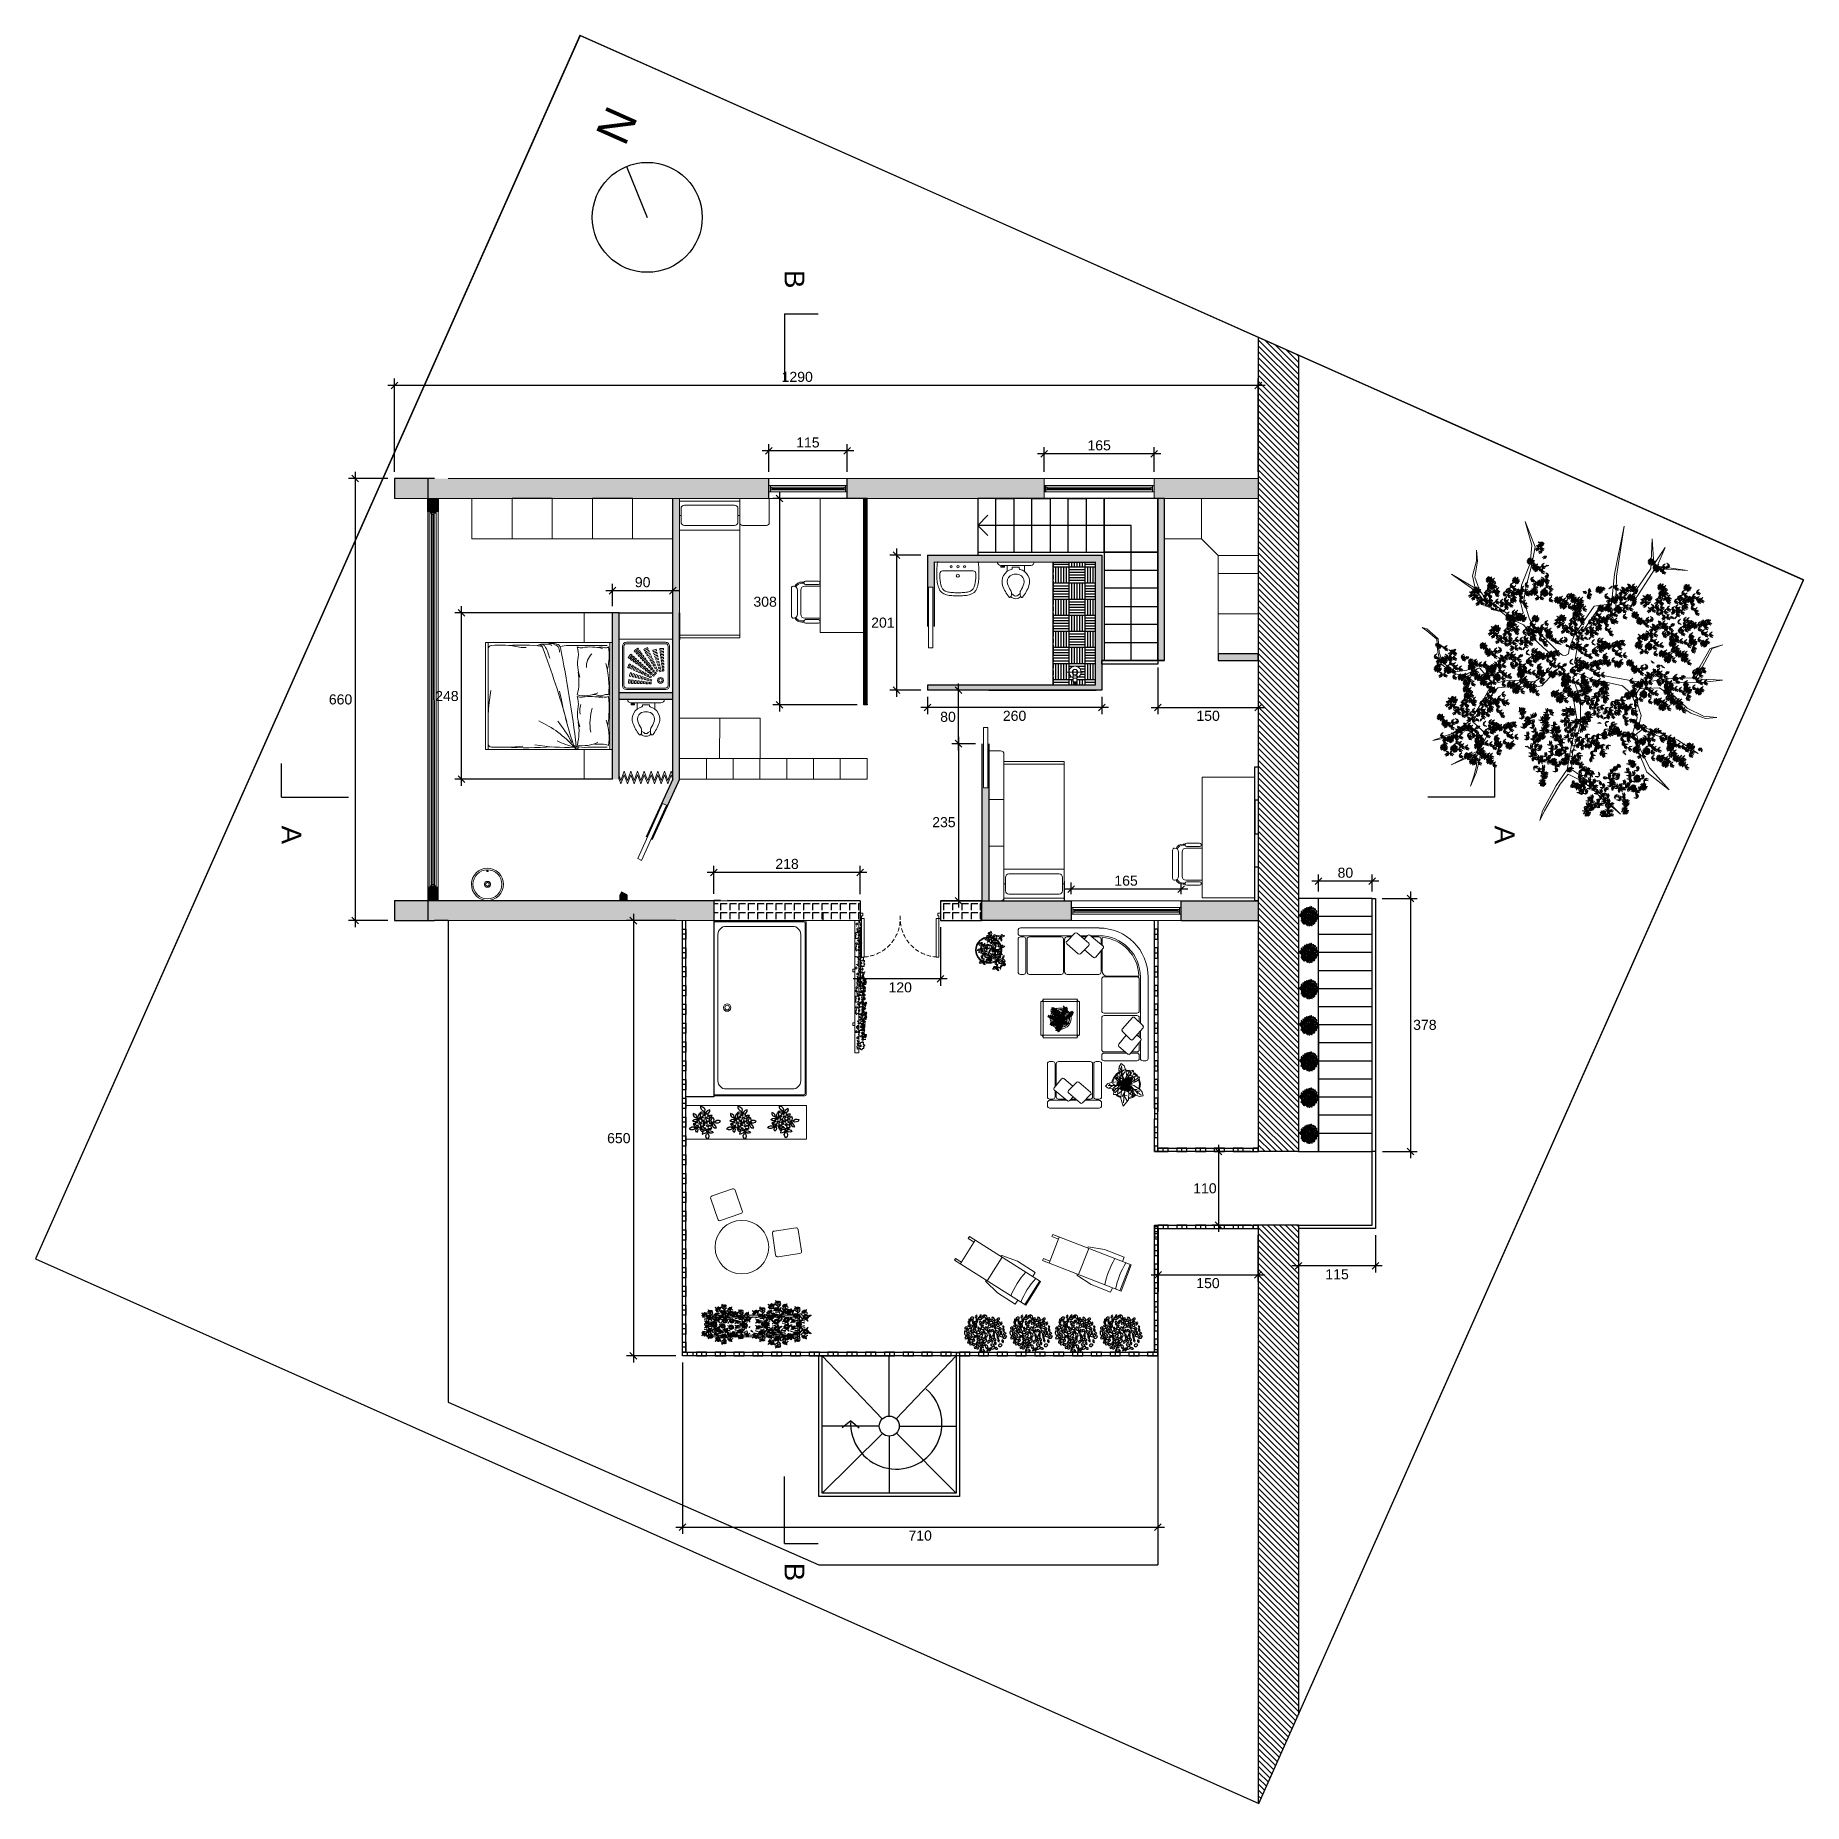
# Model space of a CAD drawing. Header units: inches. Extents: x -173 to 14008, y -3334 to 10368.
# Drawn here: x 4351 to 6992, y 6343 to 8984 of the extents above; entities that cross this region are included whole.
import ezdxf

# ---------------------------------------------------------------- set-up
doc = ezdxf.new("R2010")
doc.units = ezdxf.units.IN
doc.header["$MEASUREMENT"] = 0
doc.linetypes.add('TRATTEGGIATA2', pattern=[9.525, 6.35, -3.175])
for name, color, linetype, lineweight in [('ARREDAMENTO', 8, 'Continuous', 18), ('ARREDI_attrezzature_furniture', 175, 'Continuous', 9), ('INFISSI', 4, 'Continuous', 18), ('PORTE_finestre_doors_windows', 4, 'Continuous', 15), ('QUOTE', 6, 'Continuous', 9)]:
    doc.layers.add(name, color=color, linetype=linetype, lineweight=lineweight)
doc.styles.add('ARCH', font='txt')
doc.styles.get("Standard").update_dxf_attribs({"font": 'Arial.ttf'})
doc.dimstyles.get("Standard").update_dxf_attribs({"dimtxt": 15, "dimasz": 10, "dimexe": 10, "dimexo": 10, "dimgap": 5, "dimtad": 2, "dimtih": 1, "dimtoh": 1, "dimdec": 0, "dimzin": 0, "dimdsep": 46, "dimtxsty": 'Standard', "dimblk": 'OBLIQUE', "dimblk1": 'OBLIQUE', "dimblk2": 'OBLIQUE', "dimcen": 0.09, "dimdle": 10, "dimadec": 0, "dimazin": 0, "dimtfac": 1, "dimtdec": 0, "dimtofl": 0, "dimtmove": 0, "dimatfit": 3, "dimldrblk": 'OBLIQUE', "dimfxl": 1, "dimtolj": 1, "dimtzin": 0, "dimarcsym": 0})
pattern_1 = [(315, (-6489.5105, 17572.644), (4.4194174, 4.4194174), [])]
pattern_2 = [(270, (548.141, 26745.342), (13.75, -7e-16), [10, -3.75]), (360, (548.141, 26745.342), (2e-15, 13.75), [10, -3.75])]

msp = doc.modelspace()

# ---------------------------------------------------------------- texts
for s, p in [('B', (5470, 8633.9)), ('A', (4718.9, 7804.1)), ('A', (6530.5, 7804.1)), ('B', (5470, 6703.2))]:
    msp.add_text(s, height=29.7, rotation=270).set_placement(p)
at = {"insert": (5251.7, 8862.2), "char_height": 49, "attachment_point": 1, "rotation": 246}
msp.add_mtext_dynamic_manual_height_columns('N', width=1.148, gutter_width=1, heights=[0], dxfattribs=at)
at = {"layer": 'ARREDI_attrezzature_furniture', "flags": 9}
msp.add_attdef('COPYRIGHT', (5481.1, 8294.9), 'Copyright progeSOFT - All rights reserved. This library is protected by international copyright laws.', height=0.000136, rotation=270, dxfattribs=at)

# ---------------------------------------------------------------- blocks, each defined once
blk = doc.blocks.new('vasca')
at = {"layer": 'ARREDAMENTO'}
for p, q in [((10999.5, 4312.5), (10999.5, 4425.4)), ((10999.5, 4312.5), (10999.5, 4425.4)), ((11001, 4312.5), (11001, 4424.4)), ((11001.5, 4427.4), (11207.6, 4427.4)), ((11001.5, 4427.4), (11207.6, 4427.4)), ((11002.5, 4425.9), (11207.6, 4425.9)), ((11207.6, 4427.4), (11215.6, 4427.4)), ((11207.6, 4427.4), (11215.6, 4427.4)), ((11207.6, 4425.9), (11214.6, 4425.9)), ((11216.1, 4424.4), (11216.1, 4312.5)), ((11217.6, 4425.4), (11217.6, 4312.5)), ((11217.6, 4425.4), (11217.6, 4312.5)), ((11006.5, 4327.5), (11006.5, 4410.4)), ((11016.5, 4420.4), (11198.9, 4420.4)), ((11208.9, 4327.5), (11208.9, 4410.4)), ((11198.9, 4317.5), (11016.5, 4317.5))]:
    blk.add_line(p, q, dxfattribs=at)
for radius in [4.62, 2.82]:
    blk.add_circle((11107.6, 4328.9), radius, dxfattribs=at)
for centre, radius, start, end in [((11001.5, 4425.4), 2, 90, 180), ((11001.5, 4425.4), 2, 90, 180), ((11002.5, 4424.4), 1.5, 90, 180), ((11214.6, 4424.4), 1.5, 0, 90), ((11215.6, 4425.4), 2, 0, 90), ((11215.6, 4425.4), 2, 0, 90), ((11016.5, 4410.4), 10, 90, 180), ((11198.9, 4410.4), 10, 0, 90), ((11016.5, 4327.5), 10, 180, 270), ((11198.9, 4327.5), 10, 270, 0)]:
    blk.add_arc(centre, radius, start, end, dxfattribs=at)
blk = doc.blocks.new('SOL')
for p, q in [((-1.6476, -0.6048), (-1.6476, 0.0048)), ((-0.6316, 0.1064), (-0.9872, 0.0302)), ((-0.9872, 0.0302), (-0.9872, 0.0048)), ((-0.9618, -0.6048), (-0.9618, 0.0048)), ((-0.1744, 0.1064), (-0.6316, 0.1064)), ((-0.1744, 0.0048), (-0.1744, 0.1064)), ((0.0034, -0.6048), (0.0034, 0.0048)), ((-0.9872, -0.6302), (-0.9872, -0.6048)), ((-0.6316, -0.7064), (-0.9872, -0.6302)), ((-0.1744, -0.7064), (-0.6316, -0.7064)), ((-0.1744, -0.6048), (-0.1744, -0.7064))]:
    blk.add_line(p, q)
blk.add_lwpolyline([(-1.6476, -0.046), (-1.8, -0.046), (-1.8, 0.0048), (0.0288, 0.0048), (0.0288, -0.6048), (-1.8, -0.6048), (-1.8, -0.554), (-1.6476, -0.554)])
for centre in [(1.4512, -0.3), (1.7052, -0.3)]:
    blk.add_arc(centre, 1.829, 170.40687, 189.59313)
blk = doc.blocks.new('15PTOI06')
for p, q in [((8, 8.5), (8, -8.5)), ((11.5, 5), (8, 5)), ((9, 2), (9.765178, 2)), ((9, -2), (9, 2)), ((23.431562, 2.5), (24.727861, 2.5)), ((24.931034, 1.327586), (24.062054, 2.5)), ((11.5, -5), (8, -5)), ((8.5, -8), (8, -8)), ((8, -8.5), (9, -8.5)), ((9, -6.5), (8.5, -6.5)), ((8.5, -6.5), (8.5, -8)), ((9.765178, -2), (9, -2)), ((9, -8.5), (9, -6.5)), ((23.431562, -2.5), (24.690476, -2.5)), ((24.931034, -1.327586), (24.062054, -2.5))]:
    blk.add_line(p, q)
for centre, radius, start, end in [((6, 8.5), 2, 0, 90), ((9.765178, 2.5), 0.5, 270, 346.116636), ((17.25, 0.65), 7.210062, 71.816347, 166.116636), ((19.118098, 0), 6.118098, 147.797266, 212.202734), ((17.25, 0.65), 4.210062, 71.816347, 142.891702), ((12, -13.75), 19.534695, 57.937508, 70.559965), ((12, -13.75), 22.534695, 51.265418, 70.559965), ((23.431562, 4.5), 2, 237.937508, 270), ((24.727861, 4.5), 2, 270, 314.939898), ((23.666667, 0), 1.833333, 313.602819, 46.397181), ((23.166667, 0), 3.833333, 313.602819, 46.397181), ((25.787408, 3.438228), 0.5, 314.939898, 51.265418), ((6, -8.5), 2, 270, 0), ((9.765178, -2.5), 0.5, 13.883364, 90), ((17.25, -0.65), 7.210062, 193.883364, 288.183653), ((17.25, -0.65), 4.210062, 217.108298, 288.183653), ((12, 13.75), 19.534695, 289.440035, 302.062492), ((12, 13.75), 22.534695, 289.440035, 308.665009), ((23.431562, -4.5), 2, 90, 122.062492), ((24.690476, -4.5), 2, 44.162471, 90), ((25.766527, -3.454957), 0.5, 308.665009, 44.162471)]:
    blk.add_arc(centre, radius, start, end)
at = {"style": 'ARCH'}
for tag, p, flags in [('ITEM', (0, -19.5), 3), ('ROOM_NUMBER', (0, -28.5), 1)]:
    blk.add_attdef(tag, p, '', height=6, dxfattribs=dict(at, flags=flags))
blk = doc.blocks.new('lettone')
at = {"layer": 'ARREDAMENTO'}
for p, q in [((15256.3, 12306), (15256.3, 12348.3)), ((15300.6, 12348.3), (15300.6, 12158.7)), ((15460.6, 12344.3), (15300.6, 12344.3)), ((15305.3, 12282.6), (15305.3, 12340.5)), ((15460.6, 12348.3), (15460.6, 12158.7)), ((15504.8, 12306), (15504.8, 12348.3)), ((15300.6, 12306), (15256.3, 12306)), ((15460.6, 12306), (15504.8, 12306)), ((15302.9, 12242.8), (15302.9, 12252)), ((15303.2, 12241.2), (15305.3, 12235.6)), ((15460.6, 12162.7), (15300.6, 12162.7)), ((15460.6, 12158.7), (15300.6, 12158.7))]:
    blk.add_line(p, q, dxfattribs=at)
for centre, radius, start, end in [((15319.1, 12242.9), 100.3, 77.5752, 96.8586), ((15301, 12338.1), 7.52, 344.8012, 35.6212), ((15379.5, 12315.4), 72.2, 165.74, 189.6289), ((15328.4, 12330.6), 20.8, 164.8012, 192.688), ((15367.4, 12206.4), 136.7, 85.318, 105.1075), ((15364.2, 12330), 15.9, 337.1192, 24.2123), ((15453.4, 12315.4), 72.2, 165.74, 189.6289), ((15402.2, 12330.6), 20.8, 164.8012, 192.688), ((15500.8, 12328), 48.6, 162.8009, 187.5389), ((16757.2, 12338.5), 1300.4, 179.9104, 181.1885), ((15337, 12336.9), 27.7, 224.9902, 272.1705), ((15332.1, 12306.4), 48, 347.0138, 24.882), ((15386.3, 12320.7), 8.08, 157.1192, 200.9839), ((15421.6, 12392.5), 77.9, 252.7298, 279.568), ((15406.9, 12305.1), 47.8, 348.7109, 26.6681), ((15408.8, 12307.3), 48.5, 344.1443, 4.9446), ((15365, 12283.4), 59.8, 180.7687, 192.911), ((15296.4, 12301.3), 12.1, 333.0351, 9.6289), ((15317.1, 12264.5), 32.8, 80.6074, 107.6402), ((15765.6, 11038.2), 1289.5, 105.592, 110.8132), ((15664.5, 10521.7), 1784.7, 96.728, 101.523), ((15332.2, 12355.7), 59.6, 260.6074, 289.6441), ((15358.4, 12216.7), 81.5, 75.4027, 99.6734), ((15271.5, 12830.2), 570, 280.272, 289.0031), ((15370.3, 12301.3), 12.1, 333.0351, 9.6289), ((15391, 12264.5), 32.8, 80.6074, 107.6402), ((15402.4, 12323.4), 24.2, 247.6175, 282.852), ((15406.2, 12357.5), 61.5, 260.7499, 289.3428), ((15562.2, 12172.7), 158.5, 131.5468, 155.6167), ((15542.8, 12112.4), 198.2, 117.9144, 128.9624), ((15433.4, 12214.7), 83.6, 75.8991, 99.8562), ((15330.2, 12323.4), 130.8, 333.6904, 345.8106), ((15175.2, 12279), 282.1, 350.4906, 2.5059), ((15454.2, 12295.7), 3.89, 265.5011, 337.3948), ((15455, 12296), 1.97, 281.8744, 50.6042), ((15455.4, 12294.8), 3.9, 296.0618, 73.6995), ((15335.5, 12257.9), 33.4, 167.1173, 193.0714), ((15309.3, 12263.9), 6.59, 101.6131, 167.1173), ((15313, 12251.4), 10.1, 142.2698, 183.3983), ((15313, 12259.7), 9.53, 129.4016, 175.3151), ((15337.5, 12196.7), 59.4, 103.1349, 121.9888), ((15316.3, 12247.1), 22.1, 93.536, 114.9661), ((14933.4, 12218.3), 524.4, 356.777, 4.3028), ((15307.6, 12242.8), 4.71, 180, 200.2459), ((15307.6, 12242.8), 4.71, 180, 200.2459), ((15308.2, 12243.6), 4.18, 120.7024, 180.9899), ((15309, 12239.1), 4.71, 109.3276, 200.2459), ((15529.8, 12212.3), 225.4, 172.1235, 184.8247), ((15448.6, 12180.9), 144, 168.6575, 185.361), ((15276.7, 12215.4), 31.4, 348.6575, 7.5253), ((15115.4, 12181.9), 341.7, 357.5735, 5.4873), ((15310, 12167.4), 4.71, 180, 270), ((15421.7, 12462.8), 300.3, 260.5168, 271.6934), ((15452.1, 12167.4), 4.71, 270, 360)]:
    blk.add_arc(centre, radius, start, end, dxfattribs=at)
blk = doc.blocks.new('_Oblique')
at = {"color": 0, "linetype": 'ByBlock', "lineweight": -2}
blk.add_line((-0.5, -0.5), (0.5, 0.5), dxfattribs=at)
blk = doc.blocks.new('*D18')
at = {"layer": 'Defpoints', "color": 0, "transparency": 16777216}
for p in [(4887.5, 8461.5), (4887.5, 8322.4), (6177.5, 8322.4)]:
    blk.add_point(p, dxfattribs=at)
at = {"layer": 'QUOTE', "color": 0, "lineweight": -2, "transparency": 16777216}
for p, q in [((6187.5, 8461.5), (4877.5, 8461.5)), ((4887.5, 8332.4), (4887.5, 8471.5)), ((6177.5, 8332.4), (6177.5, 8471.5))]:
    blk.add_line(p, q, dxfattribs=at)
at = {"layer": 'QUOTE', "color": 0, "lineweight": -2, "transparency": 16777216, "xscale": 10, "yscale": 10, "zscale": 10, "rotation": 180}
blk.add_blockref('_Oblique', (4887.5, 8461.5), dxfattribs=at)
at = {"layer": 'QUOTE', "color": 0, "lineweight": -2, "transparency": 16777216, "xscale": 10, "yscale": 10, "zscale": 10}
blk.add_blockref('_Oblique', (6177.5, 8461.5), dxfattribs=at)
at = {"layer": 'QUOTE', "color": 0, "transparency": 16777216, "insert": (5488.9, 8474.1), "char_height": 15, "attachment_point": 5}
blk.add_mtext('\\A1;1290', dxfattribs=at)
blk = doc.blocks.new('*D19')
at = {"layer": 'Defpoints', "color": 0, "transparency": 16777216}
for p in [(4887.5, 8322.4), (4828.6, 7662.4), (4887.5, 7662.4)]:
    blk.add_point(p, dxfattribs=at)
at = {"layer": 'QUOTE', "color": 0, "lineweight": -2, "transparency": 16777216}
for p, q in [((4877.5, 8322.4), (4818.6, 8322.4)), ((4828.6, 8332.4), (4828.6, 7652.4)), ((4877.5, 7662.4), (4818.6, 7662.4))]:
    blk.add_line(p, q, dxfattribs=at)
at = {"layer": 'QUOTE', "color": 0, "lineweight": -2, "transparency": 16777216, "xscale": 10, "yscale": 10, "zscale": 10}
for p, rotation in [((4828.6, 8322.4), 90), ((4828.6, 7662.4), 270)]:
    blk.add_blockref('_Oblique', p, dxfattribs=dict(at, rotation=rotation))
at = {"layer": 'QUOTE', "color": 0, "transparency": 16777216, "insert": (4807, 7992.4), "char_height": 15, "attachment_point": 5}
blk.add_mtext('\\A1;660', dxfattribs=at)
blk = doc.blocks.new('*D20')
at = {"layer": 'Defpoints', "color": 0, "transparency": 16777216}
for p in [(5317.5, 7662.1), (5244.2, 7012.4), (5317.5, 7012.4)]:
    blk.add_point(p, dxfattribs=at)
at = {"layer": 'QUOTE', "color": 0, "lineweight": -2, "transparency": 16777216}
for p, q in [((5307.5, 7662.1), (5234.2, 7662.1)), ((5244.2, 7672.1), (5244.2, 7002.4)), ((5307.5, 7012.4), (5234.2, 7012.4))]:
    blk.add_line(p, q, dxfattribs=at)
at = {"layer": 'QUOTE', "color": 0, "lineweight": -2, "transparency": 16777216, "xscale": 10, "yscale": 10, "zscale": 10}
for p, rotation in [((5244.2, 7662.1), 90), ((5244.2, 7012.4), 270)]:
    blk.add_blockref('_Oblique', p, dxfattribs=dict(at, rotation=rotation))
at = {"layer": 'QUOTE', "color": 0, "transparency": 16777216, "insert": (5222.5, 7337.2), "char_height": 15, "attachment_point": 5}
blk.add_mtext('\\A1;650', dxfattribs=at)
blk = doc.blocks.new('*D21')
at = {"layer": 'Defpoints', "color": 0, "transparency": 16777216}
for p in [(5317.5, 7012.4), (6027.5, 7011.7), (6027.5, 6756.3)]:
    blk.add_point(p, dxfattribs=at)
at = {"layer": 'QUOTE', "color": 0, "lineweight": -2, "transparency": 16777216}
for p, q in [((5317.5, 7002.4), (5317.5, 6746.3)), ((6027.5, 7001.7), (6027.5, 6746.3)), ((5307.5, 6756.3), (6037.5, 6756.3))]:
    blk.add_line(p, q, dxfattribs=at)
at = {"layer": 'QUOTE', "color": 0, "lineweight": -2, "transparency": 16777216, "xscale": 10, "yscale": 10, "zscale": 10, "rotation": 180}
blk.add_blockref('_Oblique', (5317.5, 6756.3), dxfattribs=at)
at = {"layer": 'QUOTE', "color": 0, "lineweight": -2, "transparency": 16777216, "xscale": 10, "yscale": 10, "zscale": 10}
blk.add_blockref('_Oblique', (6027.5, 6756.3), dxfattribs=at)
at = {"layer": 'QUOTE', "color": 0, "transparency": 16777216, "insert": (5672.5, 6743.7), "char_height": 15, "attachment_point": 5}
blk.add_mtext('\\A1;710', dxfattribs=at)
blk = doc.blocks.new('*D22')
at = {"layer": 'Defpoints', "color": 0, "transparency": 16777216}
for p in [(6027.7, 7202.3), (6177, 7202.4), (6177, 7133.3)]:
    blk.add_point(p, dxfattribs=at)
at = {"layer": 'QUOTE', "color": 0, "lineweight": -2, "transparency": 16777216}
for p, q in [((6027.7, 7192.3), (6027.7, 7123.3)), ((6177, 7192.4), (6177, 7123.3)), ((6017.7, 7133.3), (6187, 7133.3))]:
    blk.add_line(p, q, dxfattribs=at)
at = {"layer": 'QUOTE', "color": 0, "lineweight": -2, "transparency": 16777216, "xscale": 10, "yscale": 10, "zscale": 10, "rotation": 180}
blk.add_blockref('_Oblique', (6027.7, 7133.3), dxfattribs=at)
at = {"layer": 'QUOTE', "color": 0, "lineweight": -2, "transparency": 16777216, "xscale": 10, "yscale": 10, "zscale": 10}
blk.add_blockref('_Oblique', (6177, 7133.3), dxfattribs=at)
at = {"layer": 'QUOTE', "color": 0, "transparency": 16777216, "insert": (6102.3, 7120.7), "char_height": 15, "attachment_point": 5}
blk.add_mtext('\\A1;150', dxfattribs=at)
blk = doc.blocks.new('*D23')
at = {"layer": 'Defpoints', "color": 0, "transparency": 16777216}
for p in [(6177, 7317.2), (6117.9, 7207.4), (6176.6, 7207.4)]:
    blk.add_point(p, dxfattribs=at)
at = {"layer": 'QUOTE', "color": 0, "lineweight": -2, "transparency": 16777216}
for p, q in [((6167, 7317.2), (6107.9, 7317.2)), ((6117.9, 7327.2), (6117.9, 7197.4)), ((6166.6, 7207.4), (6107.9, 7207.4))]:
    blk.add_line(p, q, dxfattribs=at)
at = {"layer": 'QUOTE', "color": 0, "lineweight": -2, "transparency": 16777216, "xscale": 10, "yscale": 10, "zscale": 10}
for p, rotation in [((6117.9, 7317.2), 90), ((6117.9, 7207.4), 270)]:
    blk.add_blockref('_Oblique', p, dxfattribs=dict(at, rotation=rotation))
at = {"layer": 'QUOTE', "color": 0, "transparency": 16777216, "insert": (6097.8, 7262.3), "char_height": 15, "attachment_point": 5}
blk.add_mtext('\\A1;110', dxfattribs=at)
blk = doc.blocks.new('*D24')
at = {"layer": 'Defpoints', "color": 0, "transparency": 16777216}
for p in [(6352.6, 7695.4), (6352.7, 7317.4), (6404.7, 7317.4)]:
    blk.add_point(p, dxfattribs=at)
at = {"layer": 'QUOTE', "color": 0, "lineweight": -2, "transparency": 16777216}
for p, q in [((6362.6, 7695.4), (6414.7, 7695.4)), ((6404.7, 7705.4), (6404.7, 7307.4)), ((6362.7, 7317.4), (6414.7, 7317.4))]:
    blk.add_line(p, q, dxfattribs=at)
at = {"layer": 'QUOTE', "color": 0, "lineweight": -2, "transparency": 16777216, "xscale": 10, "yscale": 10, "zscale": 10}
for p, rotation in [((6404.7, 7695.4), 90), ((6404.7, 7317.4), 270)]:
    blk.add_blockref('_Oblique', p, dxfattribs=dict(at, rotation=rotation))
at = {"layer": 'QUOTE', "color": 0, "transparency": 16777216, "insert": (6426.2, 7506.4), "char_height": 15, "attachment_point": 5}
blk.add_mtext('\\A1;378', dxfattribs=at)
blk = doc.blocks.new('*D25')
at = {"layer": 'Defpoints', "color": 0, "transparency": 16777216}
for p in [(6267.5, 7721), (6267.5, 7695.4), (6347.5, 7695.4)]:
    blk.add_point(p, dxfattribs=at)
at = {"layer": 'QUOTE', "color": 0, "lineweight": -2, "transparency": 16777216}
for p, q in [((6357.5, 7721), (6257.5, 7721)), ((6267.5, 7705.4), (6267.5, 7731)), ((6347.5, 7705.4), (6347.5, 7731))]:
    blk.add_line(p, q, dxfattribs=at)
at = {"layer": 'QUOTE', "color": 0, "lineweight": -2, "transparency": 16777216, "xscale": 10, "yscale": 10, "zscale": 10, "rotation": 180}
blk.add_blockref('_Oblique', (6267.5, 7721), dxfattribs=at)
at = {"layer": 'QUOTE', "color": 0, "lineweight": -2, "transparency": 16777216, "xscale": 10, "yscale": 10, "zscale": 10}
blk.add_blockref('_Oblique', (6347.5, 7721), dxfattribs=at)
at = {"layer": 'QUOTE', "color": 0, "transparency": 16777216, "insert": (6307.5, 7733.6), "char_height": 15, "attachment_point": 5}
blk.add_mtext('\\A1;80', dxfattribs=at)
blk = doc.blocks.new('*D26')
at = {"layer": 'Defpoints', "color": 0, "transparency": 16777216}
for p in [(6237.7, 7202.4), (6352.5, 7202.4), (6237.7, 7146.5)]:
    blk.add_point(p, dxfattribs=at)
at = {"layer": 'QUOTE', "color": 0, "lineweight": -2, "transparency": 16777216}
for p, q in [((6237.7, 7192.4), (6237.7, 7136.5)), ((6352.5, 7192.4), (6352.5, 7136.5)), ((6362.5, 7146.5), (6227.7, 7146.5))]:
    blk.add_line(p, q, dxfattribs=at)
at = {"layer": 'QUOTE', "color": 0, "lineweight": -2, "transparency": 16777216, "xscale": 10, "yscale": 10, "zscale": 10, "rotation": 180}
blk.add_blockref('_Oblique', (6237.7, 7146.5), dxfattribs=at)
at = {"layer": 'QUOTE', "color": 0, "lineweight": -2, "transparency": 16777216, "xscale": 10, "yscale": 10, "zscale": 10}
blk.add_blockref('_Oblique', (6352.5, 7146.5), dxfattribs=at)
at = {"layer": 'QUOTE', "color": 0, "transparency": 16777216, "insert": (6295.1, 7133.9), "char_height": 15, "attachment_point": 5}
blk.add_mtext('\\A1;115', dxfattribs=at)
blk = doc.blocks.new('*D27')
at = {"layer": 'Defpoints', "color": 0, "transparency": 16777216}
for p in [(5683.3, 8207.7), (5637.2, 8006.4), (5683.3, 8006.4)]:
    blk.add_point(p, dxfattribs=at)
at = {"layer": 'QUOTE', "color": 0, "lineweight": -2, "transparency": 16777216}
for p, q in [((5637.2, 8217.7), (5637.2, 7996.4)), ((5673.3, 8207.7), (5627.2, 8207.7)), ((5673.3, 8006.4), (5627.2, 8006.4))]:
    blk.add_line(p, q, dxfattribs=at)
at = {"layer": 'QUOTE', "color": 0, "lineweight": -2, "transparency": 16777216, "xscale": 10, "yscale": 10, "zscale": 10}
for p, rotation in [((5637.2, 8207.7), 90), ((5637.2, 8006.4), 270)]:
    blk.add_blockref('_Oblique', p, dxfattribs=dict(at, rotation=rotation))
at = {"layer": 'QUOTE', "color": 0, "transparency": 16777216, "insert": (5616.8, 8107.1), "char_height": 15, "attachment_point": 5}
blk.add_mtext('\\A1;201', dxfattribs=at)
blk = doc.blocks.new('*D28')
at = {"layer": 'Defpoints', "color": 0, "transparency": 16777216}
for p in [(5683.3, 8006.4), (5943.8, 8006.4), (5683.3, 7980.5)]:
    blk.add_point(p, dxfattribs=at)
at = {"layer": 'QUOTE', "color": 0, "lineweight": -2, "transparency": 16777216}
for p, q in [((5953.8, 7980.5), (5673.3, 7980.5)), ((5683.3, 7996.4), (5683.3, 7970.5)), ((5943.8, 7996.4), (5943.8, 7970.5))]:
    blk.add_line(p, q, dxfattribs=at)
at = {"layer": 'QUOTE', "color": 0, "lineweight": -2, "transparency": 16777216, "xscale": 10, "yscale": 10, "zscale": 10, "rotation": 180}
blk.add_blockref('_Oblique', (5683.3, 7980.5), dxfattribs=at)
at = {"layer": 'QUOTE', "color": 0, "lineweight": -2, "transparency": 16777216, "xscale": 10, "yscale": 10, "zscale": 10}
blk.add_blockref('_Oblique', (5943.8, 7980.5), dxfattribs=at)
at = {"layer": 'QUOTE', "color": 0, "transparency": 16777216, "insert": (5813.5, 7967.9), "char_height": 15, "attachment_point": 5}
blk.add_mtext('\\A1;260', dxfattribs=at)
blk = doc.blocks.new('*D29')
at = {"layer": 'Defpoints', "color": 0, "transparency": 16777216}
for p in [(5364.6, 7734.2), (5364.6, 7692.4), (5582.7, 7691.8)]:
    blk.add_point(p, dxfattribs=at)
at = {"layer": 'QUOTE', "color": 0, "lineweight": -2, "transparency": 16777216}
for p, q in [((5364.6, 7702.4), (5364.6, 7744.2)), ((5582.7, 7701.8), (5582.7, 7744.2)), ((5592.7, 7734.2), (5354.6, 7734.2))]:
    blk.add_line(p, q, dxfattribs=at)
at = {"layer": 'QUOTE', "color": 0, "lineweight": -2, "transparency": 16777216, "xscale": 10, "yscale": 10, "zscale": 10, "rotation": 180}
blk.add_blockref('_Oblique', (5364.6, 7734.2), dxfattribs=at)
at = {"layer": 'QUOTE', "color": 0, "lineweight": -2, "transparency": 16777216, "xscale": 10, "yscale": 10, "zscale": 10}
blk.add_blockref('_Oblique', (5582.7, 7734.2), dxfattribs=at)
at = {"layer": 'QUOTE', "color": 0, "transparency": 16777216, "insert": (5473.7, 7746.8), "char_height": 15, "attachment_point": 5}
blk.add_mtext('\\A1;218', dxfattribs=at)
blk = doc.blocks.new('*D30')
at = {"layer": 'Defpoints', "color": 0, "transparency": 16777216}
for p in [(5588.3, 8292.4), (5462.5, 7984.3), (5588.3, 7984.3)]:
    blk.add_point(p, dxfattribs=at)
at = {"layer": 'QUOTE', "color": 0, "lineweight": -2, "transparency": 16777216}
for p, q in [((5578.3, 8292.4), (5452.5, 8292.4)), ((5462.5, 8302.4), (5462.5, 7974.3)), ((5578.3, 7984.3), (5452.5, 7984.3))]:
    blk.add_line(p, q, dxfattribs=at)
at = {"layer": 'QUOTE', "color": 0, "lineweight": -2, "transparency": 16777216, "xscale": 10, "yscale": 10, "zscale": 10}
for p, rotation in [((5462.5, 8292.4), 90), ((5462.5, 7984.3), 270)]:
    blk.add_blockref('_Oblique', p, dxfattribs=dict(at, rotation=rotation))
at = {"layer": 'QUOTE', "color": 0, "transparency": 16777216, "insert": (5441, 8138.3), "char_height": 15, "attachment_point": 5}
blk.add_mtext('\\A1;308', dxfattribs=at)
blk = doc.blocks.new('*D31')
at = {"layer": 'Defpoints', "color": 0, "transparency": 16777216}
for p in [(4987.5, 8121.7), (5223.1, 8121.7), (5223.1, 7873.3)]:
    blk.add_point(p, dxfattribs=at)
at = {"layer": 'QUOTE', "color": 0, "lineweight": -2, "transparency": 16777216}
for p, q in [((5213.1, 8121.7), (4977.5, 8121.7)), ((4987.5, 7863.3), (4987.5, 8131.7)), ((5213.1, 7873.3), (4977.5, 7873.3))]:
    blk.add_line(p, q, dxfattribs=at)
at = {"layer": 'QUOTE', "color": 0, "lineweight": -2, "transparency": 16777216, "xscale": 10, "yscale": 10, "zscale": 10}
for p, rotation in [((4987.5, 8121.7), 90), ((4987.5, 7873.3), 270)]:
    blk.add_blockref('_Oblique', p, dxfattribs=dict(at, rotation=rotation))
at = {"layer": 'QUOTE', "color": 0, "transparency": 16777216, "insert": (4965.8, 7997.5), "char_height": 15, "attachment_point": 5}
blk.add_mtext('\\A1;248', dxfattribs=at)
blk = doc.blocks.new('*D32')
at = {"layer": 'Defpoints', "color": 0, "transparency": 16777216}
for p in [(5303.1, 8154.9), (5213.1, 8121.7), (5303.1, 8121.7)]:
    blk.add_point(p, dxfattribs=at)
at = {"layer": 'QUOTE', "color": 0, "lineweight": -2, "transparency": 16777216}
for p, q in [((5213.1, 8131.7), (5213.1, 8164.9)), ((5303.1, 8131.7), (5303.1, 8164.9)), ((5203.1, 8154.9), (5313.1, 8154.9))]:
    blk.add_line(p, q, dxfattribs=at)
at = {"layer": 'QUOTE', "color": 0, "lineweight": -2, "transparency": 16777216, "xscale": 10, "yscale": 10, "zscale": 10, "rotation": 180}
blk.add_blockref('_Oblique', (5213.1, 8154.9), dxfattribs=at)
at = {"layer": 'QUOTE', "color": 0, "lineweight": -2, "transparency": 16777216, "xscale": 10, "yscale": 10, "zscale": 10}
blk.add_blockref('_Oblique', (5303.1, 8154.9), dxfattribs=at)
at = {"layer": 'QUOTE', "color": 0, "transparency": 16777216, "insert": (5258.1, 8167.5), "char_height": 15, "attachment_point": 5}
blk.add_mtext('\\A1;90', dxfattribs=at)
blk = doc.blocks.new('*D33')
at = {"layer": 'Defpoints', "color": 0, "transparency": 16777216}
for p in [(5765.3, 7926.4), (5729.8, 7691.8), (5765.3, 7691.8)]:
    blk.add_point(p, dxfattribs=at)
at = {"layer": 'QUOTE', "color": 0, "lineweight": -2, "transparency": 16777216}
for p, q in [((5755.3, 7926.4), (5719.8, 7926.4)), ((5729.8, 7936.4), (5729.8, 7681.8)), ((5755.3, 7691.8), (5719.8, 7691.8))]:
    blk.add_line(p, q, dxfattribs=at)
at = {"layer": 'QUOTE', "color": 0, "lineweight": -2, "transparency": 16777216, "xscale": 10, "yscale": 10, "zscale": 10}
for p, rotation in [((5729.8, 7926.4), 90), ((5729.8, 7691.8), 270)]:
    blk.add_blockref('_Oblique', p, dxfattribs=dict(at, rotation=rotation))
at = {"layer": 'QUOTE', "color": 0, "transparency": 16777216, "insert": (5708, 7809.1), "char_height": 15, "attachment_point": 5}
blk.add_mtext('\\A1;235', dxfattribs=at)
blk = doc.blocks.new('*D34')
at = {"layer": 'Defpoints', "color": 0, "transparency": 16777216}
for p in [(5729.8, 8006.4), (5765.3, 8006.4), (5765.3, 7926.4)]:
    blk.add_point(p, dxfattribs=at)
at = {"layer": 'QUOTE', "color": 0, "lineweight": -2, "transparency": 16777216}
for p, q in [((5755.3, 8006.4), (5719.8, 8006.4)), ((5729.8, 7916.4), (5729.8, 8016.4)), ((5755.3, 7926.4), (5719.8, 7926.4))]:
    blk.add_line(p, q, dxfattribs=at)
at = {"layer": 'QUOTE', "color": 0, "lineweight": -2, "transparency": 16777216, "xscale": 10, "yscale": 10, "zscale": 10}
for p, rotation in [((5729.8, 8006.4), 90), ((5729.8, 7926.4), 270)]:
    blk.add_blockref('_Oblique', p, dxfattribs=dict(at, rotation=rotation))
at = {"layer": 'QUOTE', "color": 0, "transparency": 16777216, "insert": (5714.1, 7966.4), "char_height": 15, "attachment_point": 5}
blk.add_mtext('\\A1;80', dxfattribs=at)
blk = doc.blocks.new('*D35')
at = {"layer": 'Defpoints', "color": 0, "transparency": 16777216}
for p in [(6027.5, 8050.4), (6177.5, 8050.4), (6177.5, 7980.5)]:
    blk.add_point(p, dxfattribs=at)
at = {"layer": 'QUOTE', "color": 0, "lineweight": -2, "transparency": 16777216}
for p, q in [((6027.5, 8040.4), (6027.5, 7970.5)), ((6177.5, 8040.4), (6177.5, 7970.5)), ((6017.5, 7980.5), (6187.5, 7980.5))]:
    blk.add_line(p, q, dxfattribs=at)
at = {"layer": 'QUOTE', "color": 0, "lineweight": -2, "transparency": 16777216, "xscale": 10, "yscale": 10, "zscale": 10, "rotation": 180}
blk.add_blockref('_Oblique', (6027.5, 7980.5), dxfattribs=at)
at = {"layer": 'QUOTE', "color": 0, "lineweight": -2, "transparency": 16777216, "xscale": 10, "yscale": 10, "zscale": 10}
blk.add_blockref('_Oblique', (6177.5, 7980.5), dxfattribs=at)
at = {"layer": 'QUOTE', "color": 0, "transparency": 16777216, "insert": (6102.5, 7967.9), "char_height": 15, "attachment_point": 5}
blk.add_mtext('\\A1;150', dxfattribs=at)
blk = doc.blocks.new('*D36')
at = {"layer": 'Defpoints', "color": 0, "transparency": 16777216}
for p in [(5857.6, 8359.2), (5857.6, 8322.4), (6022.1, 8322.4)]:
    blk.add_point(p, dxfattribs=at)
at = {"layer": 'QUOTE', "color": 0, "lineweight": -2, "transparency": 16777216}
for p, q in [((6032.1, 8359.2), (5847.6, 8359.2)), ((5857.6, 8332.4), (5857.6, 8369.2)), ((6022.1, 8332.4), (6022.1, 8369.2))]:
    blk.add_line(p, q, dxfattribs=at)
at = {"layer": 'QUOTE', "color": 0, "lineweight": -2, "transparency": 16777216, "xscale": 10, "yscale": 10, "zscale": 10, "rotation": 180}
blk.add_blockref('_Oblique', (5857.6, 8359.2), dxfattribs=at)
at = {"layer": 'QUOTE', "color": 0, "lineweight": -2, "transparency": 16777216, "xscale": 10, "yscale": 10, "zscale": 10}
blk.add_blockref('_Oblique', (6022.1, 8359.2), dxfattribs=at)
at = {"layer": 'QUOTE', "color": 0, "transparency": 16777216, "insert": (5939.8, 8371.8), "char_height": 15, "attachment_point": 5}
blk.add_mtext('\\A1;165', dxfattribs=at)
blk = doc.blocks.new('*D37')
at = {"layer": 'Defpoints', "color": 0, "transparency": 16777216}
for p in [(5446.6, 8363.5), (5446.6, 8322.4), (5563.3, 8322.4)]:
    blk.add_point(p, dxfattribs=at)
at = {"layer": 'QUOTE', "color": 0, "lineweight": -2, "transparency": 16777216}
for p, q in [((5446.6, 8332.4), (5446.6, 8373.5)), ((5563.3, 8332.4), (5563.3, 8373.5)), ((5573.3, 8363.5), (5436.6, 8363.5))]:
    blk.add_line(p, q, dxfattribs=at)
at = {"layer": 'QUOTE', "color": 0, "lineweight": -2, "transparency": 16777216, "xscale": 10, "yscale": 10, "zscale": 10, "rotation": 180}
blk.add_blockref('_Oblique', (5446.6, 8363.5), dxfattribs=at)
at = {"layer": 'QUOTE', "color": 0, "lineweight": -2, "transparency": 16777216, "xscale": 10, "yscale": 10, "zscale": 10}
blk.add_blockref('_Oblique', (5563.3, 8363.5), dxfattribs=at)
at = {"layer": 'QUOTE', "color": 0, "transparency": 16777216, "insert": (5504.9, 8376.1), "char_height": 15, "attachment_point": 5}
blk.add_mtext('\\A1;115', dxfattribs=at)
blk = doc.blocks.new('*D38')
at = {"layer": 'Defpoints', "color": 0, "transparency": 16777216}
for p in [(5897.8, 7709.1), (5897.8, 7691.8), (6062.2, 7691.8)]:
    blk.add_point(p, dxfattribs=at)
at = {"layer": 'QUOTE', "color": 0, "lineweight": -2, "transparency": 16777216}
for p, q in [((5897.8, 7701.8), (5897.8, 7719.1)), ((6062.2, 7701.8), (6062.2, 7719.1)), ((6072.2, 7709.1), (5887.8, 7709.1))]:
    blk.add_line(p, q, dxfattribs=at)
at = {"layer": 'QUOTE', "color": 0, "lineweight": -2, "transparency": 16777216, "xscale": 10, "yscale": 10, "zscale": 10, "rotation": 180}
blk.add_blockref('_Oblique', (5897.8, 7709.1), dxfattribs=at)
at = {"layer": 'QUOTE', "color": 0, "lineweight": -2, "transparency": 16777216, "xscale": 10, "yscale": 10, "zscale": 10}
blk.add_blockref('_Oblique', (6062.2, 7709.1), dxfattribs=at)
at = {"layer": 'QUOTE', "color": 0, "transparency": 16777216, "insert": (5980, 7721.7), "char_height": 15, "attachment_point": 5}
blk.add_mtext('\\A1;165', dxfattribs=at)
blk = doc.blocks.new('*D39')
at = {"layer": 'Defpoints', "color": 0, "transparency": 16777216}
for p in [(5582.7, 7661.8), (5702.7, 7662.4), (5582.7, 7575)]:
    blk.add_point(p, dxfattribs=at)
at = {"layer": 'QUOTE', "color": 0, "lineweight": -2, "transparency": 16777216}
for p, q in [((5582.7, 7651.8), (5582.7, 7565)), ((5702.7, 7652.4), (5702.7, 7565)), ((5712.7, 7575), (5572.7, 7575))]:
    blk.add_line(p, q, dxfattribs=at)
at = {"layer": 'QUOTE', "color": 0, "lineweight": -2, "transparency": 16777216, "xscale": 10, "yscale": 10, "zscale": 10, "rotation": 180}
blk.add_blockref('_Oblique', (5582.7, 7575), dxfattribs=at)
at = {"layer": 'QUOTE', "color": 0, "lineweight": -2, "transparency": 16777216, "xscale": 10, "yscale": 10, "zscale": 10}
blk.add_blockref('_Oblique', (5702.7, 7575), dxfattribs=at)
at = {"layer": 'QUOTE', "color": 0, "transparency": 16777216, "insert": (5642.7, 7562.4), "char_height": 15, "attachment_point": 5}
blk.add_mtext('\\A1;120', dxfattribs=at)
blk = doc.blocks.new('cespuglio')
at = {"layer": 'ARREDAMENTO', "linetype": 'ByBlock', "lineweight": -3}
for points in [[(1940.3, 5838.2, 0.535384), (1944.7, 5836.8, 0.500203)], [(1946.5, 5839.5, 0.535384), (1947.7, 5841.8, 0.500203)], [(1948.7, 5833.7, 0.535384), (1950.9, 5837.8, 0.500203)], [(1949.7, 5840.1, 0.535384), (1954.1, 5841.8, 0.500203)], [(1953.3, 5836.2, 0.535384), (1957.6, 5837.9, 0.500203)], [(1958.3, 5840.3, 0.535384), (1956.7, 5844.7, 0.500203)], [(1961.3, 5840.1, 0.535384), (1959.5, 5834.2, 0.500203)], [(1961.1, 5845.6, 0.535384), (1964.4, 5840.1, 0.500203)], [(1966.5, 5838.8, 0.535384), (1970.8, 5840.5, 0.500203)], [(1975.9, 5833.2, 0.535384), (1973.8, 5839, 0.500203)], [(1929.5, 5812.7, 0.535384), (1935.2, 5816, 0.500203)], [(1934.1, 5809.4, 0.535384), (1929.9, 5811.6, 0.500203)], [(1932.6, 5824, 0.535384), (1938.3, 5827.2, 0.500203)], [(1934.5, 5820.5, 0.535384), (1936.1, 5816.2, 0.500203)], [(1936.2, 5831.1, 0.535384), (1934.7, 5835.5, 0.500203)], [(1938.4, 5818.6, 0.535384), (1936.8, 5823, 0.500203)], [(1937.4, 5832.1, 0.535384), (1940.6, 5826.7, 0.500203)], [(1939.7, 5818.8, 0.535384), (1937.8, 5812.8, 0.500203)], [(1942.2, 5809.9, 0.535384), (1937.4, 5812.4, 0.500203)], [(1942.1, 5819.2, 0.535384), (1939.9, 5825.2, 0.500203)], [(1939.9, 5831.1, 0.535384), (1941.3, 5835.6, 0.500203)], [(1943.9, 5824.4, 0.535384), (1942.4, 5828.7, 0.500203)], [(1943.5, 5829.7, 0.535384), (1946.3, 5834.9, 0.500203)], [(1947.3, 5807, 0.535384), (1944.9, 5811, 0.500203)], [(1944.9, 5828.6, 0.535384), (1949.3, 5827.2, 0.500203)], [(1945.4, 5822.5, 0.535384), (1948.6, 5817, 0.500203)], [(1945.3, 5824.9, 0.535384), (1948.2, 5823.9, 0.500203)], [(1947.3, 5813.5, 0.535384), (1952.9, 5816.9, 0.500203)], [(1950.6, 5812.7, 0.535384), (1948.7, 5806.8, 0.500203)], [(1949.5, 5828.3, 0.535384), (1953.1, 5835, 0.500203)], [(1951.7, 5822.8, 0.535384), (1953.9, 5826.9, 0.500203)], [(1952, 5819.3, 0.535384), (1954.2, 5823.4, 0.500203)], [(1956.9, 5818.9, 0.535384), (1952.4, 5817.7, 0.500203)], [(1952.4, 5811, 0.535384), (1956.9, 5812.3, 0.500203)], [(1954.1, 5829.9, 0.535384), (1956.6, 5825.9, 0.500203)], [(1957.3, 5810.6, 0.535384), (1955.1, 5806.5, 0.500203)], [(1956, 5834.2, 0.535384), (1958.5, 5830.3, 0.500203)], [(1962, 5816.5, 0.535384), (1956.4, 5813.1, 0.500203)], [(1957.5, 5825.5, 0.535384), (1961.8, 5827.2, 0.500203)], [(1957.7, 5819.6, 0.535384), (1962.1, 5821.2, 0.500203)], [(1958.9, 5810.2, 0.535384), (1962.2, 5804.7, 0.500203)], [(1960.3, 5831.6, 0.535384), (1964.6, 5833.3, 0.500203)], [(1963.6, 5827.7, 0.535384), (1961.8, 5821.7, 0.500203)], [(1966.3, 5815.1, 0.535384), (1962.3, 5812.7, 0.500203)], [(1965.4, 5824.1, 0.535384), (1964, 5819.7, 0.500203)], [(1964.1, 5811.3, 0.535384), (1965.7, 5807, 0.500203)], [(1967.1, 5829.9, 0.535384), (1965.8, 5825.5, 0.500203)], [(1965.5, 5832.7, 0.535384), (1969.8, 5834.4, 0.500203)], [(1967.2, 5810.8, 0.535384), (1969.4, 5804.7, 0.500203)], [(1967.2, 5815.9, 0.535384), (1970.4, 5810.4, 0.500203)], [(1967.1, 5820.1, 0.535384), (1971.9, 5817.5, 0.500203)], [(1969.5, 5825.6, 0.535384), (1968.1, 5821.2, 0.500203)], [(1973.9, 5829.4, 0.535384), (1969.6, 5827.8, 0.500203)], [(1970.9, 5811.4, 0.535384), (1972.5, 5807, 0.500203)], [(1974.8, 5809.4, 0.535384), (1973.2, 5813.8, 0.500203)], [(1975.5, 5827.2, 0.535384), (1973.7, 5821.3, 0.500203)], [(1978.7, 5810.6, 0.535384), (1974.7, 5808.2, 0.500203)], [(1977.1, 5828, 0.535384), (1980.3, 5822.6, 0.500203)], [(1980.3, 5832.3, 0.535384), (1978.8, 5827.9, 0.500203)], [(1978.8, 5821.9, 0.535384), (1983, 5819.7, 0.500203)], [(1983, 5816.3, 0.535384), (1978.9, 5818.4, 0.500203)], [(1985.3, 5812.7, 0.535384), (1981.3, 5810.3, 0.500203)], [(1933.7, 5805.2, 0.535384), (1929.6, 5807.4, 0.500203)], [(1929.7, 5801.2, 0.535384), (1933.8, 5799, 0.500203)], [(1933.4, 5796.8, 0.535384), (1935.5, 5791, 0.500203)], [(1935.4, 5800.6, 0.535384), (1939.8, 5802.2, 0.500203)], [(1936.5, 5791.6, 0.535384), (1937.9, 5796, 0.500203)], [(1942.9, 5790.1, 0.535384), (1938.5, 5788.5, 0.500203)], [(1939.8, 5804.3, 0.535384), (1941.2, 5808.8, 0.500203)], [(1941.8, 5801.4, 0.535384), (1939.7, 5797.3, 0.500203)], [(1943.6, 5796.6, 0.535384), (1939.3, 5794.9, 0.500203)], [(1948.1, 5800.5, 0.535384), (1942.6, 5798.5, 0.500203)], [(1943, 5805.2, 0.535384), (1943.9, 5807.9, 0.500203)], [(1946.3, 5787.5, 0.535384), (1944, 5791.5, 0.500203)], [(1949, 5798.4, 0.535384), (1944.7, 5796.7, 0.500203)], [(1945.2, 5795.4, 0.535384), (1948.4, 5789.9, 0.500203)], [(1950.1, 5782.9, 0.535384), (1947.7, 5787, 0.500203)], [(1953.2, 5787.5, 0.535384), (1950, 5793, 0.500203)], [(1952.9, 5803.2, 0.535384), (1950.5, 5807.2, 0.500203)], [(1953.3, 5795.7, 0.535384), (1950.8, 5799.7, 0.500203)], [(1953.2, 5783.3, 0.535384), (1960.6, 5786, 0.500203)], [(1956.5, 5805.8, 0.535384), (1954.7, 5799.8, 0.500203)], [(1959.8, 5801.7, 0.535384), (1956.2, 5794.9, 0.500203)], [(1964.5, 5801.4, 0.535384), (1960, 5802.8, 0.500203)], [(1961.6, 5788.4, 0.535384), (1964.9, 5783, 0.500203)], [(1962.8, 5797.1, 0.535384), (1966.1, 5791.7, 0.500203)], [(1968.1, 5788.6, 0.535384), (1962.5, 5790.4, 0.500203)], [(1965.4, 5805.6, 0.535384), (1966.9, 5801.2, 0.500203)], [(1969.3, 5793.9, 0.535384), (1966.9, 5797.9, 0.500203)], [(1971.1, 5787.1, 0.535384), (1968.7, 5791.1, 0.500203)], [(1975, 5800.6, 0.535384), (1969.2, 5802.5, 0.500203)], [(1970.6, 5795.3, 0.535384), (1973.8, 5789.9, 0.500203)], [(1973.1, 5798.9, 0.535384), (1974.6, 5794.5, 0.500203)], [(1979.2, 5797, 0.535384), (1976.8, 5801, 0.500203)], [(1978.1, 5804.7, 0.535384), (1979.7, 5800.3, 0.500203)], [(1981, 5808, 0.535384), (1978.3, 5806.5, 0.500203)], [(1985.5, 5808, 0.535384), (1981.5, 5805.6, 0.500203)]]:
    blk.add_lwpolyline(points, format="xyb", close=True, dxfattribs=at)
for points in [[(1944, 5817.8, 0.076845), (1943.6, 5818.5, 0.500203), (1942.2, 5814, 0.535384)], [(1942.2, 5814, 0.202478), (1943.9, 5815.4, 0.500203)], [(1979.2, 5817.5, 0.485783), (1974.1, 5814, 0.46813), (1979.7, 5816.8, 0.535384)], [(1933, 5805, 0.155177), (1933.8, 5802.7, 0.535384)], [(1933.8, 5802.7, 0.535384), (1935.6, 5808.7, 0.217069), (1933.3, 5806.5, 0.535384)], [(1938.7, 5791.5, 0.373165), (1935.2, 5790.6, 0.500203)], [(1935.2, 5789, 0.43907), (1938.7, 5791.5, 0.535384)], [(1950.5, 5805, 0.382111), (1947.5, 5802.8, 0.410997), (1951.5, 5803.7, 0.535384)], [(1950.6, 5798.4, 0.136045), (1949.2, 5798.9, 0.500203), (1951.6, 5794.9, 0.535384)], [(1950.6, 5788.9, 0.439965), (1952.6, 5785.2, 0.209361), (1953, 5787.5, 0.535384)], [(1951.6, 5794.9, 0.128884), (1951.9, 5796.2, 0.500203)], [(1956, 5793.8, 0.493715), (1951.8, 5792.4, 0.500203)], [(1952.6, 5791.7, 0.391787), (1956, 5793.8, 0.535384)], [(1958.7, 5786.7, 0.473768), (1956.1, 5790.2, 0.350042), (1957.2, 5786.8, 0.535384)], [(1960.8, 5793.8, 0.411154), (1957.5, 5789.8, 0.500203)], [(1958.6, 5788.5, 0.449067), (1960.8, 5793.8, 0.535384)], [(1960, 5798.1, 0.379729), (1963.8, 5797.7, 0.535384)], [(1963.8, 5797.7, 0.427879), (1960.2, 5799.6, 0.500203)], [(1976.7, 5806, 0.497857), (1971.1, 5803.2, 0.500203)], [(1973.6, 5802.6, 0.30861), (1976.7, 5806, 0.535384)]]:
    blk.add_lwpolyline(points, format="xyb", dxfattribs=at)
blk = doc.blocks.new('divanetto')
at = {"layer": 'ARREDAMENTO'}
for p, q in [((5862.5, 7448.2), (5862.5, 7399)), ((5870.6, 7451.6), (5865.9, 7451.6)), ((5874, 7448.2), (5874, 7414.3)), ((5875.8, 7448.2), (5875.8, 7416.3)), ((5926.6, 7451.6), (5879.2, 7451.6)), ((5930.1, 7448.2), (5930.1, 7399)), ((5931.8, 7448.2), (5931.8, 7399)), ((5935.3, 7451.6), (5939.9, 7451.6)), ((5943.4, 7448.2), (5943.4, 7399)), ((5883.8, 7425.9), (5872.5, 7412.5)), ((5887.1, 7426.2), (5900.7, 7415)), ((5906.6, 7420.8), (5894.1, 7408.4)), ((5927, 7405.8), (5909.7, 7420.9)), ((5865.9, 7395.5), (5870.6, 7395.5)), ((5872.9, 7409.2), (5892.7, 7393.2)), ((5874, 7408.3), (5874, 7399)), ((5875.8, 7406.9), (5875.8, 7399)), ((5879.2, 7395.5), (5889.8, 7395.5)), ((5894.2, 7405), (5911.6, 7389.9)), ((5895.8, 7393.4), (5901.1, 7399)), ((5897.8, 7395.5), (5905.1, 7395.5)), ((5914.7, 7390), (5927.1, 7402.4)), ((5920.3, 7395.5), (5926.6, 7395.5)), ((5939.9, 7395.5), (5935.3, 7395.5)), ((5862.5, 7390.3), (5862.5, 7385.7)), ((5865.9, 7393.8), (5892, 7393.8)), ((5865.9, 7382.2), (5939.9, 7382.2)), ((5896.2, 7393.8), (5907, 7393.8)), ((5918.6, 7393.8), (5939.9, 7393.8)), ((5943.4, 7390.3), (5943.4, 7385.7))]:
    blk.add_line(p, q, dxfattribs=at)
for centre, radius, start, end in [((5865.9, 7448.2), 3.47, 90, 180), ((5870.6, 7448.2), 3.47, 360, 90), ((5879.2, 7448.2), 3.47, 90, 180), ((5926.6, 7448.2), 3.47, 360, 90), ((5935.3, 7448.2), 3.47, 90, 180), ((5939.9, 7448.2), 3.47, 360, 90), ((5885.6, 7424.4), 2.31, 50.5877, 139.8027), ((5908.2, 7419.2), 2.31, 48.8652, 134.8526), ((5865.9, 7399), 3.47, 180, 270), ((5870.6, 7399), 3.47, 270, 360), ((5874.3, 7411), 2.31, 139.8027, 231.1451), ((5879.2, 7399), 3.47, 180, 270), ((5895.7, 7406.7), 2.31, 134.8526, 228.965), ((5926.6, 7399), 3.47, 270, 360), ((5925.5, 7404), 2.31, 315.0823, 48.8652), ((5935.3, 7399), 3.47, 180, 270), ((5939.9, 7399), 3.47, 270, 360), ((5865.9, 7390.3), 3.47, 90, 180), ((5865.9, 7385.7), 3.47, 180, 270), ((5894.1, 7395), 2.31, 231.1451, 316.0734), ((5913.1, 7391.6), 2.31, 228.965, 315.0823), ((5939.9, 7390.3), 3.47, 360, 90), ((5939.9, 7385.7), 3.47, 270, 360)]:
    blk.add_arc(centre, radius, start, end, dxfattribs=at)

# ---------------------------------------------------------------- dimensions: what is measured, and where the dimension line sits
at = {"layer": 'QUOTE'}
dim = msp.add_linear_dim(base=(4887.5, 8461.5), p1=(6177.5, 8322.4), p2=(4887.5, 8322.4), dimstyle='Standard', dxfattribs=at)
dim.commit()
dim.dimension.update_dxf_attribs({"geometry": '*D18', "text_midpoint": (5488.9, 8461.5), "dimtype": 160})
for base, p1, p2, text, picture, middle in [((5446.6, 8363.5), (5563.3, 8322.4), (5446.6, 8322.4), '115', '*D37', (5504.9, 8376.1)), ((5857.6, 8359.2), (6022.1, 8322.4), (5857.6, 8322.4), '165', '*D36', (5939.8, 8371.8)), ((5897.8, 7709.1), (6062.2, 7691.8), (5897.8, 7691.8), '165', '*D38', (5980, 7721.7)), ((6177, 7133.3), (6027.7, 7202.3), (6177, 7202.4), '150', '*D22', (6102.3, 7120.7))]:
    dim = msp.add_linear_dim(base=base, p1=p1, p2=p2, text=text, dimstyle='Standard', dxfattribs=at)
    dim.commit()
    dim.dimension.update_dxf_attribs({"geometry": picture, "text_midpoint": middle})
for base, p1, p2, picture, middle in [((4828.6, 7662.4), (4887.5, 8322.4), (4887.5, 7662.4), '*D19', (4807, 7992.4)), ((5462.5, 7984.3), (5588.3, 8292.4), (5588.3, 7984.3), '*D30', (5441, 8138.3)), ((5637.2, 8006.4), (5683.3, 8207.7), (5683.3, 8006.4), '*D27', (5616.8, 8107.1)), ((4987.5, 8121.7), (5223.1, 7873.3), (5223.1, 8121.7), '*D31', (4965.8, 7997.5)), ((5729.8, 8006.4), (5765.3, 7926.4), (5765.3, 8006.4), '*D34', (5714.1, 7966.4)), ((5729.8, 7691.8), (5765.3, 7926.4), (5765.3, 7691.8), '*D33', (5708, 7809.1)), ((6404.7, 7317.4), (6352.6, 7695.4), (6352.7, 7317.4), '*D24', (6426.2, 7506.4)), ((5244.2, 7012.4), (5317.5, 7662.1), (5317.5, 7012.4), '*D20', (5222.5, 7337.2)), ((6117.9, 7207.4), (6177, 7317.2), (6176.6, 7207.4), '*D23', (6097.8, 7262.3))]:
    dim = msp.add_linear_dim(base=base, p1=p1, p2=p2, angle=270, dimstyle='Standard', dxfattribs=at)
    dim.commit()
    dim.dimension.update_dxf_attribs({"geometry": picture, "text_midpoint": middle})
for base, p1, p2, picture, middle in [((5303.1, 8154.9), (5213.1, 8121.7), (5303.1, 8121.7), '*D32', (5258.1, 8167.5)), ((6177.5, 7980.5), (6027.5, 8050.4), (6177.5, 8050.4), '*D35', (6102.5, 7967.9)), ((5683.271, 7980.5129), (5943.7689, 8006.4401), (5683.271, 8006.4401), '*D28', (5813.5199, 7967.9106)), ((5364.6, 7734.2), (5582.7, 7691.8), (5364.6, 7692.4), '*D29', (5473.7, 7746.8)), ((6267.5, 7721), (6347.5, 7695.4), (6267.5, 7695.4), '*D25', (6307.5, 7733.6)), ((5582.7, 7575), (5702.7, 7662.4), (5582.7, 7661.8), '*D39', (5642.7, 7562.4)), ((6237.7, 7146.5), (6352.5, 7202.4), (6237.7, 7202.4), '*D26', (6295.1, 7133.9)), ((6027.5, 6756.3), (5317.5, 7012.4), (6027.5, 7011.7), '*D21', (5672.5, 6743.7))]:
    dim = msp.add_linear_dim(base=base, p1=p1, p2=p2, dimstyle='Standard', dxfattribs=at)
    dim.commit()
    dim.dimension.update_dxf_attribs({"geometry": picture, "text_midpoint": middle})

# ---------------------------------------------------------------- hatches: boundary and pattern name
h = msp.add_hatch()
h.set_pattern_fill('ANSI31', color=0, scale=50, angle=-90)
h.set_pattern_definition(pattern_1)
h.paths.add_polyline_path([(6237.5, 7317.4), (6237.5, 8506.4), (6177.5, 8533.1), (6177.5, 8322.4), (6177.5, 8060.4), (6177.5, 8060.4), (6177.5, 8050.4), (6177.5, 7662.4), (6177.5, 7661.8), (6177.5, 7322.4), (6177.5, 7322.4), (6177.7, 7322.4), (6177.7, 7317.4)])
h = msp.add_hatch(color=0)
h.dxf.hatch_style = 1
h.paths.add_polyline_path([(4887.5, 8322.4), (4887.5, 8292.4), (4937.5, 8292.4), (4937.5, 8322.4)])
h = msp.add_hatch(color=0)
h.dxf.hatch_style = 1
h.paths.add_polyline_path([(5446.6, 8292.4), (5446.6, 8312.2), (5446.6, 8312.2), (5446.6, 8302.6), (5449.1, 8302.6), (5449.1, 8312.2), (5446.6, 8312.2), (5446.6, 8302.6), (5446.6, 8302.6), (5446.6, 8312.2), (5446.6, 8322.4), (4967.5, 8322.4), (4947.5, 8322.4), (4937.5, 8322.4), (4937.5, 8292.4), (4952.5, 8292.4)])
h.paths.add_polyline_path([(5313.1, 7873.3), (5313.1, 7904.3), (5313.1, 7964.3), (5313.1, 8292.4), (5303.1, 8292.4), (5303.1, 8232.4), (5303.1, 7873.3)])
h.paths.add_polyline_path([(5481.1, 8294.9), (5481.1, 8294.9), (5481.1, 8294.9), (5481.1, 8294.9)], flags=9)
h = msp.add_hatch(color=256)
h.dxf.hatch_style = 1
h.paths.add_polyline_path([(6177.5, 8292.4), (6177.5, 8322.4), (6022.1, 8322.4), (6022.1, 8302.6), (6022.1, 8302.6), (6022.1, 8312.2), (6019.6, 8312.2), (6019.6, 8309.4), (6019.6, 8309.4), (6019.6, 8307.4), (6019.6, 8302.6), (6022.1, 8302.6), (6022.1, 8312.2), (6022.1, 8312.2), (6022.1, 8302.6), (6022.1, 8292.4)])
h.paths.add_polyline_path([(5481.1, 8294.9), (5481.1, 8294.9), (5481.1, 8294.9), (5481.1, 8294.9)], flags=9)
h = msp.add_hatch(color=256)
h.dxf.hatch_style = 1
h.paths.add_polyline_path([(5857.6, 8292.4), (5857.6, 8322.4), (5563.3, 8322.4), (5563.3, 8302.6), (5563.3, 8302.6), (5563.3, 8312.2), (5560.8, 8312.2), (5560.8, 8309.4), (5560.8, 8309.4), (5560.8, 8305.4), (5560.8, 8302.6), (5563.3, 8302.6), (5563.3, 8312.2), (5563.3, 8312.2), (5563.3, 8302.6), (5563.3, 8292.4), (5593.3, 8292.4)])
h = msp.add_hatch(color=0)
h.dxf.hatch_style = 1
h.paths.add_polyline_path([(4949.8, 8272.9), (4949.8, 8272.9), (4940.2, 8272.9), (4940.2, 8270.4), (4949.8, 8270.4), (4949.8, 8272.9), (4940.2, 8272.9), (4940.2, 8272.9), (4949.8, 8272.9), (4952.5, 8272.9), (4952.5, 8292.4), (4937.5, 8292.4), (4937.5, 8272.9)])
h = msp.add_hatch()
h.set_pattern_fill('DOLMIT', color=256, scale=5, angle=-90)
h.set_pattern_definition([(270, (-7135.1922, 23378.0663), (1.25, -2e-16), []), (315, (-7135.1922, 23378.0663), (2.5, 2.5), [1.76776695, -3.5355339])])
h.paths.add_polyline_path([(5593.3, 7984.3), (5593.3, 7985.5), (5593.3, 8292.4), (5588.3, 8292.4), (5588.3, 7984.3)])
h = msp.add_hatch(color=0)
h.dxf.hatch_style = 1
h.paths.add_polyline_path([(5860.1, 8302.6), (5860.1, 8312.2), (5857.6, 8312.2), (5857.6, 8303.8), (5857.6, 8302.6)])
h = msp.add_hatch(color=0)
h.dxf.hatch_style = 1
h.paths.add_polyline_path([(6037.5, 8050.4), (6037.5, 8292.4), (6027.5, 8292.4), (6027.5, 8092.4), (6027.5, 8050.4)])
h.paths.add_polyline_path([(6177.5, 8050.4), (6177.5, 8060.4), (6117.5, 8060.4), (6117.5, 8050.4)])
h = msp.add_hatch(color=0)
h.dxf.hatch_style = 1
h.paths.add_polyline_path([(5691.5, 8159.9), (5691.5, 8101.5), (5693.3, 8101.5), (5693.3, 8197.8), (5933.8, 8197.7), (5933.8, 8013.7), (5683.3, 8013.7), (5683.3, 8006.4), (5943.8, 8006.4), (5943.8, 8207.7), (5683.3, 8207.7), (5683.3, 8101.5), (5685, 8101.5), (5685, 8159.9)])
h = msp.add_hatch()
h.set_pattern_fill('AR-PARQ1', color=0, scale=2, angle=-90)
h.set_pattern_definition([(360, (-6489.51, 16110.326), (24, 24), [24, -24]), (360, (-6489.51, 16106.326), (24, 24), [24, -24]), (360, (-6489.51, 16102.326), (24, 24), [24, -24]), (360, (-6489.51, 16098.326), (24, 24), [24, -24]), (360, (-6489.51, 16094.326), (24, 24), [24, -24]), (360, (-6489.51, 16090.326), (24, 24), [24, -24]), (360, (-6489.51, 16086.326), (24, 24), [24, -24]), (270, (-6465.51, 16110.326), (-24, -24), [24, -24]), (270, (-6461.51, 16110.326), (-24, -24), [24, -24]), (270, (-6457.51, 16110.326), (-24, -24), [24, -24]), (270, (-6453.51, 16110.326), (-24, -24), [24, -24]), (270, (-6449.51, 16110.326), (-24, -24), [24, -24]), (270, (-6445.51, 16110.326), (-24, -24), [24, -24]), (270, (-6441.51, 16110.326), (-24, -24), [24, -24])])
h.paths.add_polyline_path([(5907.3, 8025, -0.15223), (5906.5, 8024.3), (5906.5, 8019), (5905.8, 8019, -1.121), (5905.5, 8018.4, -0.770179), (5905.5, 8017.6, -1.298399), (5905.5, 8016.8, -1.2984), (5905.5, 8016, -0.770179), (5905.5, 8015.2, -0.770179), (5905.5, 8014.4, -1), (5905.5, 8013.8), (5933.8, 8013.7), (5933.8, 8197.7), (5871, 8197.7), (5871, 8013.7), (5902.1, 8013.8, -1.267946), (5902.1, 8014.6, -1.265994), (5902.1, 8015.4, -1.265994), (5902.1, 8016.2, -1.265994), (5902.1, 8017, -0.789894), (5902.1, 8017.8, -0.789893), (5902.1, 8018.6, -0.56391), (5901.8, 8019), (5901.1, 8019), (5901.1, 8024.3, -0.15223), (5900.3, 8025, -4.976489)])
h = msp.add_hatch(color=0)
h.dxf.hatch_style = 1
h.paths.add_polyline_path([(5303.1, 7992.5), (5303.1, 8002.5), (5223.1, 8002.5), (5223.1, 7992.5)])
h.paths.add_polyline_path([(5223.1, 7873.3), (5223.1, 8121.7), (5213.1, 8121.7), (5213.1, 7873.3)])
h = msp.add_hatch(color=0)
h.dxf.hatch_style = 1
h.paths.add_polyline_path([(5313.1, 7873.3), (5303.1, 7873.3), (5263.6, 7786.6), (5264.8, 7786.1), (5287.9, 7837.2), (5293.9, 7834.6), (5270.8, 7783.4), (5271.9, 7782.8)])
h.paths.add_polyline_path([(5774.3, 7691.8), (5775.3, 7691.8), (5775.3, 7915.8), (5775.3, 7926.4), (5773.5, 7926.4), (5773.5, 7860.3), (5767, 7860.3), (5767, 7926.4), (5765.3, 7926.4), (5765.3, 7691.8)])
h = msp.add_hatch(color=0)
h.dxf.hatch_style = 1
h.paths.add_polyline_path([(4952.5, 7692.4), (4952.5, 7711.8), (4940.2, 7711.8), (4940.2, 7711.8), (4949.8, 7711.8), (4949.8, 7714.3), (4947, 7714.3), (4947, 7714.3), (4945, 7714.3), (4940.2, 7714.3), (4940.2, 7711.8), (4949.8, 7711.8), (4949.8, 7711.8), (4940.2, 7711.8), (4937.5, 7711.8), (4937.5, 7692.4)])
h = msp.add_hatch(color=0)
h.dxf.hatch_style = 1
h.paths.add_polyline_path([(4937.5, 7662.4), (4937.5, 7692.4), (4887.5, 7692.4), (4887.5, 7662.4)])
h = msp.add_hatch(color=0)
h.dxf.hatch_style = 1
h.paths.add_polyline_path([(5897.8, 7662.4), (5897.8, 7691.8), (5764.3, 7691.8), (5764.3, 7662.3)])
h.paths.add_polyline_path([(5364.6, 7662), (5364.6, 7662.4), (5364.6, 7692.4), (5234.6, 7692.4), (5234.6, 7692.4), (5224.7, 7692.4), (4937.5, 7692.4), (4937.5, 7662.4), (4947.5, 7662.4), (4967.5, 7662.4)])
h = msp.add_hatch(color=0)
h.dxf.hatch_style = 1
h.paths.add_polyline_path([(5234.6, 7700.9), (5226.4, 7704.7), (5224.7, 7701)])
h = msp.add_hatch(color=0)
h.dxf.hatch_style = 1
h.paths.add_polyline_path([(5234.6, 7692.4), (5224.7, 7692.4), (5224.7, 7700.9), (5224.7, 7701), (5234.6, 7700.9)])
h = msp.add_hatch()
h.set_pattern_fill('ANGLE', color=0, scale=50, angle=-90)
h.set_pattern_definition(pattern_2)
h.paths.add_polyline_path([(5364.6, 7692.4), (5364.6, 7662.4), (5364.6, 7662.4), (5582.7, 7661.8), (5582.7, 7691.8)])
h = msp.add_hatch()
h.set_pattern_fill('ANGLE', color=0, scale=50, angle=-90)
h.set_pattern_definition(pattern_2)
h.paths.add_polyline_path([(5364.6, 7692.4), (5364.6, 7662.4), (5364.6, 7662.4), (5582.7, 7661.8), (5582.7, 7691.8)])
h = msp.add_hatch()
h.set_pattern_fill('ANGLE', color=0, scale=50, angle=-90)
h.set_pattern_definition([(270, (729.721, 26745.342), (13.75, -7e-16), [10, -3.75]), (360, (729.721, 26745.342), (2e-15, 13.75), [10, -3.75])])
h.paths.add_polyline_path([(5702.7, 7692.1), (5702.7, 7662.4), (5702.7, 7662.4), (5764.3, 7662.3), (5764.3, 7691.6)])
h = msp.add_hatch(color=256)
h.dxf.hatch_style = 1
h.paths.add_polyline_path([(6177.5, 7662.5), (6177.5, 7691.8), (6062.2, 7691.8), (6062.2, 7672), (6062.2, 7672), (6062.2, 7681.6), (6059.7, 7681.6), (6059.7, 7678.9), (6059.7, 7678.9), (6059.7, 7676.9), (6059.7, 7672), (6062.2, 7672), (6062.2, 7681.6), (6062.2, 7681.6), (6062.2, 7672), (6062.2, 7662.4)])
h = msp.add_hatch()
h.set_pattern_fill('ANSI31', color=0, scale=50, angle=-90)
h.set_pattern_definition(pattern_1)
h.paths.add_polyline_path([(6237.5, 6476.4), (6237.5, 7207.4), (6177.7, 7207.5), (6177.7, 7202.4), (6177.5, 7202.4), (6177.5, 6344.2), (6178.5, 6343.8)])

# ---------------------------------------------------------------- linework, layer by layer
for p, q in [((5234, 8788.4), (5265, 8712.4)), ((5470, 8568.5), (5520, 8568.5)), ((5470, 8568.5), (5470, 8468.5)), ((6177.5, 8533.3), (6177.5, 8322.4)), ((6237.5, 8506.6), (6237.5, 7317.4)), ((6430.5, 8420.7), (6991.6, 8171)), ((6237.5, 8372.4), (6237.5, 7317.4)), ((4947.5, 8322.4), (4887.5, 8322.4)), ((4887.5, 8322.4), (4887.5, 8292.4)), ((4947.5, 8322.4), (4937.5, 8322.4)), ((4937.5, 8322.4), (4937.5, 7662.4)), ((4937.5, 8322.4), (4937.5, 8292.4)), ((6177.5, 8322.4), (6177.5, 7662.4)), ((5123.1, 8292.4), (5063.1, 8292.4)), ((5123.1, 8292.4), (5063.1, 8292.4)), ((5243.1, 8292.4), (5183.1, 8292.4)), ((5303.1, 7873.3), (5303.1, 8292.4)), ((5563.3, 8292.4), (5523.3, 8292.4)), ((5593.3, 8292.4), (5563.3, 8292.4)), ((5593.3, 8292.4), (5588.3, 8292.4)), ((5588.3, 8292.4), (5588.3, 7984.3)), ((5593.3, 7985.5), (5593.3, 8292.4)), ((5785.5, 8212.4), (5785.5, 8292.4)), ((5785.5, 8292.4), (5812.5, 8292.4)), ((5812.5, 8292.4), (5812.5, 8212.4)), ((5839.5, 8212.4), (5839.5, 8292.4)), ((5839.5, 8292.4), (5866.5, 8292.4)), ((5866.5, 8292.4), (5866.5, 8212.4)), ((5893.5, 8212.4), (5893.5, 8292.4)), ((5893.5, 8292.4), (5920.5, 8292.4)), ((5920.5, 8292.4), (5920.5, 8212.4)), ((6027.5, 8292.4), (6027.5, 8092.4)), ((5758.4, 8252.4), (5773.4, 8267.4)), ((5758.4, 8252.4), (5773.4, 8237.4)), ((5987.5, 8252.4), (5758.5, 8252.4)), ((5803.2, 8252.4), (5788.2, 8252.4)), ((5987.5, 8050.4), (5987.5, 8252.4)), ((5683.3, 8207.7), (5683.3, 8101.5)), ((5693.3, 8197.8), (5693.3, 8197.8)), ((5693.3, 8197.8), (5693.3, 8101.5)), ((5758.5, 8212.4), (5785.5, 8212.4)), ((5758.5, 8212.4), (5758.5, 8207.7)), ((5812.5, 8212.4), (5839.5, 8212.4)), ((5866.5, 8212.4), (5893.5, 8212.4)), ((5933.8, 8197.8), (5933.8, 8055.7)), ((5947.5, 8212.4), (5947.5, 8185.4)), ((5947.5, 8185.4), (6027.5, 8185.4)), ((6027.5, 8185.4), (6027.5, 8158.4)), ((6027.5, 8158.4), (5947.5, 8158.4)), ((5947.5, 8158.4), (5947.5, 8131.4)), ((5213.1, 7873.3), (5213.1, 8121.7)), ((5223.1, 8121.7), (5213.1, 8121.7)), ((5223.1, 7873.3), (5223.1, 8121.7)), ((5223.1, 8121.7), (5303.1, 8121.7)), ((5313.1, 7873.3), (5313.1, 8121.7)), ((5313.1, 8121.7), (5313.1, 8081.7)), ((5947.5, 8131.4), (6027.5, 8131.4)), ((6027.5, 8131.4), (6027.5, 8104.4)), ((5213.1, 7900.9), (5213.1, 8094.4)), ((5313.1, 7981.7), (5313.1, 8081.7)), ((6027.5, 8104.4), (5947.5, 8104.4)), ((5947.5, 8104.4), (5947.5, 8077.4)), ((5933.8, 8055.5), (5933.8, 8045.5)), ((5947.5, 8077.4), (6027.5, 8077.4)), ((6177.5, 8060.4), (6117.5, 8060.4)), ((6117.5, 8060.4), (6117.5, 8050.4)), ((6177.5, 8050.4), (6177.5, 8060.4)), ((6177.5, 8050.4), (6177.5, 8060.4)), ((6027.5, 8050.4), (5947.5, 8050.4)), ((6117.5, 8050.4), (6177.5, 8050.4)), ((5303.1, 8002.5), (5223.1, 8002.5)), ((5683.3, 8013.7), (5683.3, 8006.4)), ((5775.3, 8006.4), (5935.5, 8006.4)), ((5303.1, 7992.5), (5223.1, 7992.5)), ((5593.3, 7984.3), (5588.3, 7984.3)), ((5593.3, 7985.5), (5593.3, 7984.3)), ((5313.1, 7904.3), (5313.1, 7964.3)), ((5765.3, 7691.8), (5765.3, 7926.4)), ((5775.3, 7926.4), (5775.3, 7691.8)), ((4718.9, 7846.6), (4718.9, 7896.6)), ((6530.5, 7846.6), (6530.5, 7896.6)), ((5303.1, 7873.3), (5263.6, 7786.6)), ((5313.1, 7873.3), (5271.9, 7782.8)), ((6172.5, 7691.8), (6172.5, 7891.8)), ((6172.5, 7891.8), (6177.5, 7891.8)), ((4718.9, 7846.6), (4818.9, 7846.6)), ((6530.5, 7846.6), (6430.5, 7846.6)), ((6177.5, 7841.8), (6172.5, 7841.8)), ((6172.5, 7841.8), (6172.5, 7791.8)), ((6172.5, 7791.8), (6177.6, 7791.8)), ((6177.6, 7741.8), (6172.5, 7741.8)), ((4887.5, 7692.4), (4887.5, 7662.4)), ((4887.5, 7692.4), (4937.5, 7692.4)), ((4937.5, 7692.4), (5364.6, 7692.4)), ((4937.5, 7692.4), (4937.5, 7662.4)), ((4937.5, 7692.4), (5364.6, 7692.4)), ((5226.4, 7704.7), (5224.7, 7700.9)), ((5234.6, 7700.9), (5226.4, 7704.7)), ((5374.6, 7692.4), (5364.6, 7692.4)), ((5364.6, 7692.4), (5364.6, 7662.4)), ((5374.6, 7692.4), (5364.6, 7692.4)), ((5364.6, 7692.4), (5364.6, 7662.4)), ((5582.7, 7691.8), (5582.7, 7661.8)), ((5582.7, 7691.8), (5582.7, 7661.8)), ((5750.7, 7691.8), (5740.7, 7691.8)), ((5750.7, 7691.8), (5740.7, 7691.8)), ((5764.3, 7691.8), (5764.3, 7662.3)), ((5764.3, 7691.8), (5774.3, 7691.8)), ((5764.3, 7691.8), (5764.3, 7662.3)), ((5764.3, 7691.8), (5774.3, 7691.8)), ((6177.5, 7691.8), (6172.5, 7691.8)), ((6237.5, 7695.4), (6237.5, 7317.4)), ((6347.5, 7695.4), (6237.5, 7695.4)), ((6347.6, 7695.4), (6237.6, 7695.4)), ((6267.5, 7317.4), (6267.5, 7695.4)), ((6267.7, 7317.4), (6267.6, 7695.4)), ((6347.5, 7668.4), (6347.5, 7695.4)), ((6347.5, 7695.4), (6352.5, 7695.4)), ((6347.6, 7668.4), (6347.6, 7695.4)), ((6347.6, 7695.4), (6352.6, 7695.4)), ((6352.5, 7695.4), (6352.5, 7317.4)), ((6352.6, 7695.4), (6352.7, 7317.4)), ((4887.5, 7662.4), (4937.5, 7662.4)), ((4937.5, 7662.4), (4947.5, 7662.4)), ((4937.5, 7662.4), (4947.5, 7662.4)), ((4967.5, 7662.4), (4947.5, 7662.4)), ((4967.5, 7662.4), (4947.5, 7662.4)), ((5582.7, 7661.8), (4967.5, 7662.4)), ((4967.5, 7662.4), (4967.5, 7012.4)), ((5582.7, 7661.8), (4967.5, 7662.4)), ((5317.5, 7012.4), (5317.5, 7662.4)), ((5322.6, 7381.6), (5322.7, 7662.1)), ((5364.6, 7662.4), (5364.6, 7398.8)), ((6022.4, 7522), (6022.4, 7662.4)), ((6177.5, 7662.4), (6177.5, 7317.2)), ((6347.5, 7668.4), (6267.5, 7668.4)), ((6347.6, 7668.4), (6267.6, 7668.4)), ((6347.5, 7317.4), (6347.5, 7681.4)), ((6347.5, 7641.4), (6347.5, 7668.4)), ((6347.7, 7317.4), (6347.6, 7681.4)), ((6347.6, 7641.4), (6347.6, 7668.4)), ((5322.6, 7641.9), (5317.5, 7641.9)), ((6022.4, 7641.9), (6027.5, 7641.9)), ((6347.5, 7641.4), (6267.5, 7641.4)), ((6347.6, 7641.4), (6267.6, 7641.4)), ((6347.5, 7614.4), (6347.5, 7641.4)), ((6347.6, 7614.4), (6347.6, 7641.4)), ((5322.6, 7613.9), (5317.5, 7613.9)), ((6022.4, 7613.9), (6027.5, 7613.9)), ((6347.5, 7614.4), (6267.5, 7614.4)), ((6347.6, 7614.4), (6267.6, 7614.4)), ((6347.5, 7587.4), (6347.5, 7614.4)), ((6347.6, 7587.4), (6347.6, 7614.4)), ((5322.6, 7585.8), (5317.5, 7585.8)), ((6022.4, 7585.8), (6027.5, 7585.8)), ((6347.5, 7587.4), (6267.5, 7587.4)), ((6347.6, 7587.4), (6267.6, 7587.4)), ((6347.5, 7560.4), (6347.5, 7587.4)), ((6347.6, 7560.4), (6347.6, 7587.4)), ((5322.6, 7557.7), (5317.5, 7557.7)), ((6022.4, 7557.7), (6027.5, 7557.7)), ((6347.5, 7560.4), (6267.5, 7560.4)), ((6347.6, 7560.4), (6267.6, 7560.4)), ((6347.5, 7533.4), (6347.5, 7560.4)), ((6347.6, 7533.4), (6347.6, 7560.4)), ((5322.6, 7529.6), (5317.5, 7529.6)), ((6022.4, 7529.6), (6027.5, 7529.6)), ((6347.5, 7533.4), (6267.5, 7533.4)), ((6347.6, 7533.4), (6267.6, 7533.4)), ((6347.5, 7506.4), (6347.5, 7533.4)), ((6347.6, 7506.4), (6347.6, 7533.4)), ((5322.6, 7501.5), (5317.5, 7501.5)), ((6022.4, 7381.6), (6022.4, 7522)), ((6022.4, 7501.5), (6027.5, 7501.5)), ((6347.5, 7506.4), (6267.5, 7506.4)), ((6347.6, 7506.4), (6267.6, 7506.4)), ((6347.5, 7479.4), (6347.5, 7506.4)), ((6347.6, 7479.4), (6347.6, 7506.4)), ((5322.6, 7473.5), (5317.5, 7473.5)), ((6022.4, 7473.5), (6027.5, 7473.5)), ((6347.5, 7479.4), (6267.5, 7479.4)), ((6347.6, 7479.4), (6267.6, 7479.4)), ((6347.5, 7452.4), (6347.5, 7479.4)), ((6347.6, 7452.4), (6347.6, 7479.4)), ((6347.5, 7452.4), (6267.5, 7452.4)), ((6347.6, 7452.4), (6267.6, 7452.4)), ((6347.5, 7425.4), (6347.5, 7452.4)), ((6347.6, 7425.4), (6347.6, 7452.4)), ((5322.6, 7445.4), (5317.5, 7445.4)), ((6022.4, 7445.4), (6027.5, 7445.4)), ((6347.5, 7425.4), (6267.5, 7425.4)), ((6347.6, 7425.4), (6267.6, 7425.4)), ((6347.5, 7398.4), (6347.5, 7425.4)), ((6347.6, 7398.4), (6347.6, 7425.4)), ((5322.6, 7417.3), (5317.5, 7417.3)), ((5364.6, 7398.8), (5322.6, 7398.8)), ((6022.4, 7417.3), (6027.5, 7417.3)), ((6347.5, 7398.4), (6267.5, 7398.4)), ((6347.6, 7398.4), (6267.6, 7398.4)), ((6347.5, 7371.4), (6347.5, 7398.4)), ((6347.6, 7371.4), (6347.6, 7398.4)), ((5322.6, 7389.2), (5317.5, 7389.2)), ((5322.6, 7241.2), (5322.6, 7381.6)), ((6022.4, 7389.2), (6027.5, 7389.2)), ((6022.4, 7373.9), (6027.5, 7373.9)), ((6347.5, 7371.4), (6267.5, 7371.4)), ((6347.6, 7371.4), (6267.6, 7371.4)), ((6347.5, 7344.4), (6347.5, 7371.4)), ((6347.7, 7344.4), (6347.6, 7371.4)), ((5322.6, 7361.1), (5317.5, 7361.1)), ((6022.4, 7317.2), (6022.4, 7366.2)), ((6022.4, 7345.8), (6027.5, 7345.8)), ((6027.5, 7317.2), (6027.5, 7366.2)), ((6347.5, 7344.4), (6267.5, 7344.4)), ((6347.7, 7344.4), (6267.7, 7344.4)), ((6347.5, 7317.4), (6347.5, 7344.4)), ((6347.7, 7317.4), (6347.7, 7344.4)), ((5322.6, 7333.1), (5317.5, 7333.1)), ((6022.4, 7317.7), (6027.5, 7317.7)), ((6027.5, 7317.2), (6027.5, 7323.1)), ((6027.5, 7322.4), (6177.5, 7322.4)), ((6155.1, 7317.2), (6027.5, 7317.2)), ((6027.7, 7322.3), (6177.7, 7322.4)), ((6035.2, 7317.2), (6035.2, 7322.4)), ((6063.2, 7317.2), (6063.2, 7322.4)), ((6091.3, 7317.2), (6091.3, 7322.4)), ((6119.4, 7317.2), (6119.4, 7322.4)), ((6147.5, 7317.2), (6147.5, 7322.4)), ((6155.1, 7317.2), (6177.5, 7317.2)), ((6155.3, 7317.2), (6177.7, 7317.2)), ((6169.8, 7317.2), (6169.8, 7322.4)), ((6237.5, 7317.4), (6177.7, 7317.4)), ((6237.5, 7317.4), (6347.5, 7317.4)), ((6237.5, 7317.4), (6267.5, 7317.4)), ((6237.7, 7317.4), (6347.7, 7317.4)), ((6237.7, 7317.4), (6267.7, 7317.4)), ((6347.5, 7207.4), (6347.5, 7317.4)), ((6352.5, 7317.4), (6347.5, 7317.4)), ((6347.7, 7207.4), (6347.7, 7317.4)), ((6352.7, 7317.4), (6347.7, 7317.4)), ((6352.5, 7317.4), (6352.5, 7207.4)), ((6352.7, 7317.4), (6352.7, 7207.4)), ((5322.6, 7305), (5317.5, 7305)), ((5322.6, 7276.9), (5317.5, 7276.9)), ((5322.6, 7248.8), (5317.5, 7248.8)), ((5322.6, 7100.8), (5322.6, 7241.2)), ((5322.6, 7220.7), (5317.5, 7220.7)), ((5322.6, 7192.7), (5317.5, 7192.7)), ((6022.4, 7207.4), (6155.1, 7207.5)), ((6022.4, 7133.9), (6022.4, 7207.4)), ((6022.4, 7197.7), (6027.5, 7197.7)), ((6022.4, 7194.7), (6027.5, 7194.7)), ((6027.5, 7203.1), (6027.5, 7207.5)), ((6027.5, 7202.4), (6177.5, 7202.4)), ((6027.5, 7012.4), (6027.5, 7202.4)), ((6027.5, 7202.4), (6155, 7202.4)), ((6027.5, 7012.4), (6027.7, 7202.3)), ((6027.7, 7202.3), (6177.7, 7202.4)), ((6035.2, 7207.5), (6035.2, 7202.4)), ((6063.2, 7207.5), (6063.2, 7202.4)), ((6091.3, 7207.5), (6091.3, 7202.4)), ((6119.4, 7207.5), (6119.4, 7202.4)), ((6147.5, 7207.5), (6147.5, 7202.4)), ((6155.1, 7207.5), (6177.5, 7207.4)), ((6155.3, 7207.5), (6177.7, 7207.4)), ((6169.8, 7202.4), (6169.8, 7207.5)), ((6177.5, 7207.5), (6177.5, 6344.2)), ((6237.7, 7207.4), (6177.5, 7207.5)), ((6237.5, 7207.4), (6237.5, 7207.4)), ((6237.5, 7207.4), (6347.5, 7207.4)), ((6237.5, 7207.4), (6237.5, 6941.4)), ((6237.5, 7207.4), (6237.5, 6476.4)), ((6352.5, 7202.4), (6237.5, 7202.4)), ((6237.7, 7207.4), (6347.7, 7207.4)), ((6352.7, 7202.4), (6237.7, 7202.4)), ((6352.5, 7207.4), (6352.5, 7202.4)), ((6352.7, 7207.4), (6352.7, 7202.4)), ((5322.6, 7164.6), (5317.5, 7164.6)), ((6022.4, 7169.7), (6027.5, 7169.7)), ((5322.6, 7136.5), (5317.5, 7136.5)), ((6022.4, 7141.6), (6027.5, 7141.6)), ((6022.4, 7017.5), (6022.4, 7133.9)), ((5322.6, 7108.4), (5317.5, 7108.4)), ((6022.4, 7113.5), (6027.5, 7113.5)), ((5322.6, 7080.4), (5317.5, 7080.4)), ((5322.6, 7017.5), (5322.6, 7100.8)), ((6022.4, 7085.4), (6027.5, 7085.4)), ((5322.6, 7052.3), (5317.5, 7052.3)), ((6022.4, 7057.3), (6027.5, 7057.3)), ((5322.6, 7025.1), (5317.5, 7025.1)), ((6022.4, 7029.3), (6027.5, 7029.3)), ((4967.5, 7012.4), (4967.5, 6943.1)), ((5317.5, 7017.5), (5338.3, 7017.5)), ((5325.2, 7012.4), (5325.2, 7017.5)), ((5338.3, 7017.5), (5478.7, 7017.5)), ((5345.9, 7017.5), (5345.9, 7012.4)), ((5374, 7017.5), (5374, 7012.4)), ((5402.1, 7017.5), (5402.1, 7012.4)), ((5430.2, 7017.5), (5430.2, 7012.4)), ((5458.3, 7017.5), (5458.3, 7012.4)), ((5478.7, 7017.5), (5619.1, 7017.5)), ((5486.3, 7017.5), (5486.3, 7012.4)), ((5514.4, 7017.5), (5514.4, 7012.4)), ((5615.8, 6917.9), (5526.4, 7012.4)), ((5526.4, 6807.2), (5526.4, 7012.2)), ((5542.5, 7017.5), (5542.5, 7012.4)), ((5570.6, 7017.5), (5570.6, 7012.4)), ((5598.7, 7017.5), (5598.7, 7012.4)), ((5619.1, 7017.5), (5759.5, 7017.5)), ((5626.4, 6922.3), (5626.4, 7012.4)), ((5626.7, 7017.5), (5626.7, 7012.4)), ((5726.4, 7012.4), (5636.9, 6917.9)), ((5654.8, 7017.5), (5654.8, 7012.4)), ((5682.9, 7017.5), (5682.9, 7012.4)), ((5711, 7017.5), (5711, 7012.4)), ((5726.4, 7017.4), (5726.4, 6807.3)), ((5739, 7017.5), (5739, 7012.4)), ((5759.5, 7017.5), (5899.9, 7017.5)), ((5767.1, 7017.5), (5767.1, 7012.4)), ((5795.2, 7017.5), (5795.2, 7012.4)), ((5823.3, 7017.5), (5823.3, 7012.4)), ((5851.4, 7017.5), (5851.4, 7012.4)), ((5879.4, 7017.5), (5879.4, 7012.4)), ((5899.9, 7017.5), (6027.5, 7017.5)), ((5907.5, 7017.5), (5907.5, 7012.4)), ((5935.6, 7017.5), (5935.6, 7012.4)), ((5963.7, 7017.5), (5963.7, 7012.4)), ((5991.8, 7017.5), (5991.8, 7012.4)), ((6019.8, 7017.5), (6019.8, 7012.4)), ((6027.5, 7012.4), (6027.5, 6700.3)), ((4967.5, 6943.1), (5521.4, 6700.3)), ((5611.4, 6907.3), (5526.4, 6907.2)), ((5616.4, 6896.1), (5526.4, 6807.2)), ((5568.9, 6915.1), (5556.2, 6904.9)), ((5568.9, 6915.1), (5581.6, 6904.9)), ((5626.4, 6892.3), (5626.4, 6807.3)), ((5637, 6896.6), (5726.4, 6807.3)), ((5641.4, 6907.3), (5726.4, 6907.3)), ((5470, 6731.9), (5470, 6831.9)), ((5726.4, 6807.3), (5526.4, 6807.2)), ((5470, 6731.9), (5520, 6731.9)), ((5521.4, 6700.3), (6027.5, 6700.3))]:
    msp.add_line(p, q)
at = {"lineweight": 18}
for p, q in [((4967.5, 8322.4), (6177.5, 8322.4)), ((4967.5, 8322.4), (6177.5, 8322.4)), ((4887.5, 8292.4), (6177.5, 8292.4)), ((4937.5, 8292.4), (6177.5, 8292.4)), ((5764.3, 7662.3), (6177.8, 7662.5)), ((5764.3, 7662.3), (6177.8, 7662.5))]:
    msp.add_line(p, q, dxfattribs=at)
at = {"color": 4}
for p, q in [((5446.6, 8292.4), (5446.6, 8322.4)), ((5563.3, 8292.4), (5563.3, 8322.4))]:
    msp.add_line(p, q, dxfattribs=at)
at = {"linetype": 'TRATTEGGIATA2'}
msp.add_line((5871, 8197.7), (5871, 8013.7), dxfattribs=at)
for points in [[(5164.4, 8984.2), (4351.2, 7156.9), (6178.5, 6343.8), (6991.6, 8171)], [(5164.7, 8984), (4351.2, 7156.9), (6178.3, 6343.5), (6991.8, 8170.6)], [(4952.5, 8292.4), (4952.5, 8272.9), (4937.5, 8272.9), (4937.5, 8292.4)], [(4952.5, 8292.4), (4952.5, 8272.9), (4937.5, 8272.9), (4937.5, 8292.4)], [(5947.5, 8292.4), (5758.5, 8292.4), (5758.5, 8212.4), (5947.5, 8212.4)], [(5947.5, 8292.4), (5947.5, 8212.4), (6027.5, 8212.4), (6027.5, 8292.4)], [(6037.5, 8292.4), (6027.5, 8292.4), (6027.5, 8050.4), (6037.5, 8050.4)], [(5933.8, 8197.7), (5933.8, 8013.7), (5871, 8013.7), (5871, 8197.7)], [(6037.5, 8050.4), (6037.5, 8050.4), (5943.8, 8050.4), (5943.8, 8050.4)], [(6027.5, 8050.4), (6027.5, 8045.3), (5943.8, 8045.3), (5943.8, 8050.4)], [(4952.5, 7692.4), (4952.5, 7711.8), (4937.5, 7711.8), (4937.5, 7692.4)], [(4952.5, 7692.4), (4952.5, 7711.8), (4937.5, 7711.8), (4937.5, 7692.4)], [(5234.6, 7700.9), (5234.6, 7692.4), (5224.7, 7692.4), (5224.7, 7700.9)], [(5702.7, 7691.8), (5702.7, 7662.4), (5764.3, 7662.3), (5764.3, 7691.8)], [(5702.7, 7691.8), (5702.7, 7662.4), (5764.3, 7662.3), (5764.3, 7691.8)], [(5897.8, 7691.8), (5897.8, 7662.3), (5764.3, 7662.3), (5764.3, 7691.8)], [(6177.5, 7691.8), (6177.5, 7661.8), (6062.2, 7661.8), (6062.2, 7691.8)], [(5322.6, 7649.6), (5322.6, 7634.3), (5317.5, 7634.3), (5317.5, 7649.6)], [(6022.4, 7649.6), (6022.4, 7634.3), (6027.5, 7634.3), (6027.5, 7649.6)], [(5322.6, 7621.5), (5322.6, 7606.2), (5317.5, 7606.2), (5317.5, 7621.5)], [(6022.4, 7621.5), (6022.4, 7606.2), (6027.5, 7606.2), (6027.5, 7621.5)], [(5322.6, 7593.4), (5322.6, 7578.1), (5317.5, 7578.1), (5317.5, 7593.4)], [(6022.4, 7593.4), (6022.4, 7578.1), (6027.5, 7578.1), (6027.5, 7593.4)], [(5322.6, 7565.4), (5322.6, 7550), (5317.5, 7550), (5317.5, 7565.4)], [(6022.4, 7565.4), (6022.4, 7550), (6027.5, 7550), (6027.5, 7565.4)], [(5322.6, 7537.3), (5322.6, 7522), (5317.5, 7522), (5317.5, 7537.3)], [(6022.4, 7537.3), (6022.4, 7522), (6027.5, 7522), (6027.5, 7537.3)], [(5322.6, 7509.2), (5322.6, 7493.9), (5317.5, 7493.9), (5317.5, 7509.2)], [(6022.4, 7509.2), (6022.4, 7493.9), (6027.5, 7493.9), (6027.5, 7509.2)], [(5322.6, 7481.1), (5322.6, 7465.8), (5317.5, 7465.8), (5317.5, 7481.1)], [(6022.4, 7481.1), (6022.4, 7465.8), (6027.5, 7465.8), (6027.5, 7481.1)], [(5322.6, 7453), (5322.6, 7437.7), (5317.5, 7437.7), (5317.5, 7453)], [(6022.4, 7453), (6022.4, 7437.7), (6027.5, 7437.7), (6027.5, 7453)], [(5322.6, 7425), (5322.6, 7409.6), (5317.5, 7409.6), (5317.5, 7425)], [(6022.4, 7425), (6022.4, 7409.6), (6027.5, 7409.6), (6027.5, 7425)], [(5322.6, 7396.9), (5322.6, 7381.6), (5317.5, 7381.6), (5317.5, 7396.9)], [(6022.4, 7396.9), (6022.4, 7381.6), (6027.5, 7381.6), (6027.5, 7396.9)], [(5322.6, 7368.8), (5322.6, 7353.5), (5317.5, 7353.5), (5317.5, 7368.8)], [(6022.4, 7381.6), (6022.4, 7366.2), (6027.5, 7366.2), (6027.5, 7381.6)], [(6022.4, 7353.5), (6022.4, 7338.2), (6027.5, 7338.2), (6027.5, 7353.5)], [(5322.6, 7340.7), (5322.6, 7325.4), (5317.5, 7325.4), (5317.5, 7340.7)], [(6022.4, 7325.4), (6022.4, 7317.2), (6027.5, 7317.2), (6027.5, 7325.4)], [(6027.5, 7317.2), (6042.8, 7317.2), (6042.8, 7322.4), (6027.5, 7322.4)], [(6055.6, 7317.2), (6070.9, 7317.2), (6070.9, 7322.4), (6055.6, 7322.4)], [(6083.7, 7317.2), (6099, 7317.2), (6099, 7322.4), (6083.7, 7322.4)], [(6111.7, 7317.2), (6127.1, 7317.2), (6127.1, 7322.4), (6111.7, 7322.4)], [(6139.8, 7317.2), (6155.1, 7317.2), (6155.1, 7322.4), (6139.8, 7322.4)], [(6169.8, 7317.2), (6177.5, 7317.2), (6177.5, 7322.4), (6169.8, 7322.4)], [(6170, 7317.2), (6177.7, 7317.2), (6177.7, 7322.4), (6170, 7322.4)], [(5322.6, 7312.6), (5322.6, 7297.3), (5317.5, 7297.3), (5317.5, 7312.6)], [(5322.6, 7284.6), (5322.6, 7269.2), (5317.5, 7269.2), (5317.5, 7284.6)], [(5322.6, 7256.5), (5322.6, 7241.2), (5317.5, 7241.2), (5317.5, 7256.5)], [(5322.6, 7228.4), (5322.6, 7213.1), (5317.5, 7213.1), (5317.5, 7228.4)], [(5322.6, 7200.3), (5322.6, 7185), (5317.5, 7185), (5317.5, 7200.3)], [(6022.4, 7205.4), (6022.4, 7190.1), (6027.5, 7190.1), (6027.5, 7205.4)], [(6022.4, 7202.4), (6022.4, 7187), (6027.5, 7187), (6027.5, 7202.4)], [(6042.8, 7207.5), (6027.5, 7207.5), (6027.5, 7202.4), (6042.8, 7202.4)], [(6070.9, 7207.5), (6055.6, 7207.5), (6055.6, 7202.4), (6070.9, 7202.4)], [(6099, 7207.5), (6083.7, 7207.5), (6083.7, 7202.4), (6099, 7202.4)], [(6127.1, 7207.5), (6111.7, 7207.5), (6111.7, 7202.4), (6127.1, 7202.4)], [(6155.1, 7207.5), (6139.8, 7207.5), (6139.8, 7202.4), (6155.1, 7202.4)], [(6169.8, 7202.4), (6177.5, 7202.4), (6177.5, 7207.5), (6169.8, 7207.5)], [(6170, 7202.4), (6177.7, 7202.4), (6177.7, 7207.5), (6170, 7207.5)], [(5322.6, 7172.2), (5322.6, 7156.9), (5317.5, 7156.9), (5317.5, 7172.2)], [(6022.4, 7177.3), (6022.4, 7162), (6027.5, 7162), (6027.5, 7177.3)], [(5322.6, 7144.2), (5322.6, 7128.9), (5317.5, 7128.9), (5317.5, 7144.2)], [(6022.4, 7149.2), (6022.4, 7133.9), (6027.5, 7133.9), (6027.5, 7149.2)], [(5322.6, 7116.1), (5322.6, 7100.8), (5317.5, 7100.8), (5317.5, 7116.1)], [(6022.4, 7121.2), (6022.4, 7105.9), (6027.5, 7105.9), (6027.5, 7121.2)], [(5322.6, 7088), (5322.6, 7072.7), (5317.5, 7072.7), (5317.5, 7088)], [(6022.4, 7093.1), (6022.4, 7077.8), (6027.5, 7077.8), (6027.5, 7093.1)], [(5322.6, 7059.9), (5322.6, 7044.6), (5317.5, 7044.6), (5317.5, 7059.9)], [(6022.4, 7065), (6022.4, 7049.7), (6027.5, 7049.7), (6027.5, 7065)], [(5322.6, 7032.8), (5322.6, 7017.5), (5317.5, 7017.5), (5317.5, 7032.8)], [(6022.4, 7036.9), (6022.4, 7021.6), (6027.5, 7021.6), (6027.5, 7036.9)], [(5332.8, 7012.4), (5317.5, 7012.4), (5317.5, 7017.5), (5332.8, 7017.5)], [(5353.6, 7017.5), (5338.3, 7017.5), (5338.3, 7012.4), (5353.6, 7012.4)], [(5381.7, 7017.5), (5366.4, 7017.5), (5366.4, 7012.4), (5381.7, 7012.4)], [(5409.8, 7017.5), (5394.4, 7017.5), (5394.4, 7012.4), (5409.8, 7012.4)], [(5437.8, 7017.5), (5422.5, 7017.5), (5422.5, 7012.4), (5437.8, 7012.4)], [(5465.9, 7017.5), (5450.6, 7017.5), (5450.6, 7012.4), (5465.9, 7012.4)], [(5494, 7017.5), (5478.7, 7017.5), (5478.7, 7012.4), (5494, 7012.4)], [(5522.1, 7017.5), (5506.8, 7017.5), (5506.8, 7012.4), (5522.1, 7012.4)], [(5550.2, 7017.5), (5534.8, 7017.5), (5534.8, 7012.4), (5550.2, 7012.4)], [(5578.2, 7017.5), (5562.9, 7017.5), (5562.9, 7012.4), (5578.2, 7012.4)], [(5606.3, 7017.5), (5591, 7017.5), (5591, 7012.4), (5606.3, 7012.4)], [(5634.4, 7017.5), (5619.1, 7017.5), (5619.1, 7012.4), (5634.4, 7012.4)], [(5662.5, 7017.5), (5647.2, 7017.5), (5647.2, 7012.4), (5662.5, 7012.4)], [(5690.5, 7017.5), (5675.2, 7017.5), (5675.2, 7012.4), (5690.5, 7012.4)], [(5718.6, 7017.5), (5703.3, 7017.5), (5703.3, 7012.4), (5718.6, 7012.4)], [(5746.7, 7017.5), (5731.4, 7017.5), (5731.4, 7012.4), (5746.7, 7012.4)], [(5774.8, 7017.5), (5759.5, 7017.5), (5759.5, 7012.4), (5774.8, 7012.4)], [(5802.9, 7017.5), (5787.5, 7017.5), (5787.5, 7012.4), (5802.9, 7012.4)], [(5830.9, 7017.5), (5815.6, 7017.5), (5815.6, 7012.4), (5830.9, 7012.4)], [(5859, 7017.5), (5843.7, 7017.5), (5843.7, 7012.4), (5859, 7012.4)], [(5887.1, 7017.5), (5871.8, 7017.5), (5871.8, 7012.4), (5887.1, 7012.4)], [(5915.2, 7017.5), (5899.9, 7017.5), (5899.9, 7012.4), (5915.2, 7012.4)], [(5943.3, 7017.5), (5927.9, 7017.5), (5927.9, 7012.4), (5943.3, 7012.4)], [(5971.3, 7017.5), (5956, 7017.5), (5956, 7012.4), (5971.3, 7012.4)], [(5999.4, 7017.5), (5984.1, 7017.5), (5984.1, 7012.4), (5999.4, 7012.4)], [(6027.5, 7017.5), (6012.2, 7017.5), (6012.2, 7012.4), (6027.5, 7012.4)]]:
    msp.add_lwpolyline(points, close=True)
for points in [[(5683.3, 8207.7), (5943.8, 8207.7), (5943.8, 8006.4), (5683.3, 8006.4)], [(5693.3, 8197.8), (5933.8, 8197.7), (5933.8, 8013.7), (5683.3, 8013.7)], [(6027.5, 8050.4), (6027.5, 8212.4), (5947.5, 8212.4), (5947.5, 8050.4)], [(6027.5, 8104.4), (6027.5, 8050.4)], [(5234.6, 7700.9), (5234.6, 7692.4), (5224.7, 7692.4), (5224.7, 7700.9)], [(5364.6, 7692.4), (5582.7, 7691.8)], [(5364.6, 7692.4), (5582.7, 7691.8)], [(5582.7, 7691.8), (5384.6, 7692.4)], [(5582.7, 7691.8), (5384.6, 7692.4)], [(5702.7, 7691.8), (5764.3, 7691.8)], [(5702.7, 7691.8), (5764.3, 7691.8)], [(6027.7, 7202.3), (6027.5, 7012.4), (5317.5, 7012.4), (5317.5, 7662.4)], [(6027.5, 7662.4), (6027.5, 7376.5)], [(5726.4, 7017.4), (5731.4, 7017.4), (5731.4, 6802.3), (5521.4, 6802.2), (5521.4, 7012.2), (5626.4, 7012.3)]]:
    msp.add_lwpolyline(points)
at = {"lineweight": 18}
msp.add_lwpolyline([(6177.5, 7691.8), (5764.3, 7691.8)], dxfattribs=at)
for centre, radius in [((5265, 8712.4), 82.1), ((5626.4, 6907.3), 15)]:
    msp.add_circle(centre, radius)
at = {"color": 175}
for centre, start, end in [((5699.2, 8196.7), 90, 173.6262), ((5758.4, 8196.7), 6.3738, 90)]:
    msp.add_arc(centre, 1, start, end, dxfattribs=at)
for centre, radius, start, end in [((5584.9, 7665.5), 57.8, 152.715, 152.7281), ((5584.9, 7665.5), 57.8, 171.4304, 183.5672), ((5584.9, 7665.5), 57.8, 259.8812, 266.1234), ((5636.9, 6911.2), 68.2, 176.7106, 48.9959)]:
    msp.add_arc(centre, radius, start, end)
at = {"layer": 'ARREDAMENTO'}
for p, q in [((5003.1, 8232.4), (5003.1, 8292.4)), ((5063.1, 8292.4), (5063.1, 8232.4)), ((5123.1, 8232.4), (5123.1, 8292.4)), ((5183.1, 8292.4), (5183.1, 8232.4)), ((5243.1, 8232.4), (5243.1, 8292.4)), ((5303.1, 8292.4), (5303.1, 8232.4)), ((5313.1, 8121.7), (5313.1, 8292.4)), ((5313.1, 8292.4), (5313.1, 7942.4)), ((5313.1, 8084.4), (5313.1, 8292.4)), ((5403.1, 8292.4), (5313.1, 8292.4)), ((5403.1, 8084.4), (5403.1, 8292.4)), ((5403.1, 8292.4), (5403.1, 8256.4)), ((5453.2, 8292.4), (5408.2, 8292.4)), ((5447.2, 8292.4), (5408.2, 8292.4)), ((5447.2, 8256.4), (5447.2, 8292.4)), ((5523.3, 8292.4), (5523.3, 8172.4)), ((5806.6, 8292.4), (5749.6, 8292.4)), ((5806.6, 8292.4), (5749.6, 8292.4)), ((6092.6, 8232.3), (6092.6, 8292.4)), ((5403.1, 8288.4), (5313.1, 8288.4)), ((5313.1, 8267.3), (5315.4, 8267.3)), ((5315.4, 8277.4), (5315.4, 8257.4)), ((5395.4, 8282.4), (5320.4, 8282.4)), ((5400.4, 8257.4), (5400.4, 8277.4)), ((5400.4, 8267.3), (5403.1, 8267.3)), ((5403.1, 8245.2), (5313.1, 8245.2)), ((5320.4, 8252.4), (5395.4, 8252.4)), ((5407.1, 8252.4), (5443.2, 8252.4)), ((5063.1, 8232.4), (5003.1, 8232.4)), ((5063.1, 8232.4), (5123.1, 8232.4)), ((5123.1, 8232.4), (5063.1, 8232.4)), ((5243.1, 8232.4), (5123.1, 8232.4)), ((5183.1, 8232.4), (5243.1, 8232.4)), ((5303.1, 8232.4), (5243.1, 8232.4)), ((6092.6, 8232.4), (6037.5, 8232.4)), ((6092.6, 8232.3), (6117.3, 8207.5)), ((6117.5, 8060.4), (6117.3, 8207.5)), ((6117.3, 8207.5), (6177.5, 8207.5)), ((5483.3, 8161.8), (5483.3, 8161.8)), ((5496, 8167.8), (5499.2, 8167.8)), ((5496, 8166), (5499, 8166)), ((5499, 8166.9), (5499, 8166.3)), ((5523.3, 8161.8), (5500.3, 8161.8)), ((5520.6, 8169.3), (5501.4, 8169.3)), ((5501.4, 8163.9), (5520.6, 8163.9)), ((5523, 8166.3), (5523, 8166.9)), ((5523.3, 8172.4), (5523.3, 8092.4)), ((5728.8, 8184.7), (5708.2, 8184.7)), ((5728.8, 8184.7), (5749.4, 8184.7)), ((6177.5, 8180.4), (6117.5, 8180.4)), ((5480.3, 8158.8), (5480.3, 8116.8)), ((5489.3, 8119.8), (5489.3, 8155.8)), ((5494.3, 8155.8), (5494.3, 8119.8)), ((5496, 8109.6), (5499, 8109.6)), ((5496, 8107.8), (5499.2, 8107.8)), ((5499, 8108.7), (5499, 8109.3)), ((5500.3, 8113.8), (5523.3, 8113.8)), ((5501.4, 8111.7), (5520.6, 8111.7)), ((5523, 8109.3), (5523, 8108.7)), ((6117.5, 8060.4), (6117.5, 8120.4)), ((6117.5, 8120.4), (6177.5, 8120.4)), ((5223.1, 8082.5), (5223.1, 8002.5)), ((5303.1, 8082.5), (5223.1, 8082.5)), ((5303.1, 8002.5), (5303.1, 8082.5)), ((5313.1, 8088.4), (5403.1, 8088.4)), ((5313.1, 8084.4), (5403.1, 8084.4)), ((5520.6, 8106.3), (5501.4, 8106.3)), ((5523.3, 8092.4), (5588.3, 8092.4)), ((5227.8, 8071.6), (5227.8, 8013.4)), ((5230, 8071.6), (5230, 8013.4)), ((5292.2, 8077.8), (5234, 8077.8)), ((5292.2, 8075.6), (5234, 8075.6)), ((5296.2, 8013.4), (5296.2, 8071.6)), ((5298.4, 8013.4), (5298.4, 8071.6)), ((5916, 8033.3), (5891.8, 8033.3)), ((5901.1, 8024.3), (5901.1, 8036.4)), ((5906.5, 8024.3), (5906.5, 8036.4)), ((5234, 8009.4), (5292.2, 8009.4)), ((5234, 8007.2), (5292.2, 8007.2)), ((5906.5, 8027.6), (5901.1, 8027.6)), ((5906.5, 8024.3), (5901.1, 8024.3)), ((5373.1, 7904.3), (5373.3, 7964.3)), ((5373.3, 7964.3), (5433.3, 7964.3)), ((5433.1, 7904.3), (5313.1, 7904.3)), ((5393.3, 7904.3), (5353.3, 7904.3)), ((5353.3, 7904.3), (5353.3, 7873.3)), ((5393.3, 7873.3), (5393.3, 7904.3)), ((5433.3, 7904.3), (5433.3, 7873.3)), ((5473.3, 7873.3), (5473.3, 7904.3)), ((5513.3, 7904.3), (5513.3, 7873.3)), ((5553.3, 7873.3), (5553.3, 7904.3)), ((5797.7, 7899.8), (5797.7, 7691.8)), ((5797.7, 7899.8), (5887.7, 7899.8)), ((5797.7, 7895.8), (5887.7, 7895.8)), ((5887.7, 7899.8), (5887.7, 7691.8)), ((5797.7, 7843.1), (5775.3, 7843.1)), ((5775.3, 7773.1), (5797.7, 7773.1)), ((6049.5, 7767.4), (6049.5, 7725.4)), ((6052.5, 7770.4), (6052.5, 7770.4)), ((6058.5, 7728.4), (6058.5, 7764.4)), ((6063.6, 7764.4), (6063.6, 7728.4)), ((6065.2, 7776.4), (6068.4, 7776.4)), ((6065.2, 7774.6), (6068.3, 7774.6)), ((6068.2, 7775.6), (6068.2, 7775)), ((6093.6, 7770.4), (6069.6, 7770.4)), ((6089.8, 7778), (6070.6, 7778)), ((6070.6, 7772.6), (6089.8, 7772.6)), ((6092.2, 7775), (6092.2, 7775.6)), ((5022.1, 7737.5), (5018, 7736.3)), ((5026.3, 7738), (5022.1, 7737.5)), ((5030.5, 7737.5), (5026.3, 7738)), ((5034.6, 7736.3), (5030.5, 7737.5)), ((5887.7, 7739), (5797.7, 7739)), ((5887.7, 7750.8), (5887.9, 7691.8)), ((5002.7, 7720), (5002.3, 7716.4)), ((5002.3, 7716.4), (5002.8, 7711.7)), ((5002.7, 7720), (5002.8, 7721)), ((5002.7, 7720), (5002.7, 7720)), ((5004.1, 7725.4), (5002.8, 7721)), ((5002.8, 7711.7), (5004.1, 7707.2)), ((5005.1, 7720.6), (5004.7, 7716.4)), ((5004.7, 7716.4), (5005.1, 7712.1)), ((5006.4, 7724.6), (5005.1, 7720.6)), ((5005.1, 7712.1), (5006.4, 7708.1)), ((5008.4, 7728.4), (5006.4, 7724.6)), ((5011, 7731.6), (5008.4, 7728.4)), ((5014.3, 7734.3), (5011, 7731.6)), ((5018, 7736.3), (5014.3, 7734.3)), ((5022.3, 7718.4), (5021.9, 7717.1)), ((5021.9, 7717.1), (5021.9, 7715.7)), ((5021.9, 7715.7), (5022.3, 7714.3)), ((5023.1, 7719.5), (5022.3, 7718.4)), ((5022.3, 7714.3), (5023.1, 7713.2)), ((5024.3, 7720.4), (5023.1, 7719.5)), ((5023.1, 7713.2), (5024.3, 7712.3)), ((5023.9, 7717.6), (5023.6, 7716.8)), ((5023.6, 7716.8), (5023.6, 7715.9)), ((5023.6, 7715.9), (5023.9, 7715.1)), ((5024.4, 7718.3), (5023.9, 7717.6)), ((5023.9, 7715.1), (5024.4, 7714.4)), ((5025.6, 7720.8), (5024.3, 7720.4)), ((5024.3, 7712.3), (5025.6, 7711.9)), ((5025.1, 7718.8), (5024.4, 7718.3)), ((5024.4, 7714.4), (5025.1, 7713.9)), ((5025.1, 7736.2), (5025.2, 7736.3)), ((5025.1, 7736.2), (5025.2, 7736)), ((5025.9, 7719.1), (5025.1, 7718.8)), ((5025.1, 7713.9), (5025.9, 7713.6)), ((5025.2, 7736.3), (5025.3, 7736.5)), ((5025.2, 7736), (5025.3, 7735.8)), ((5025.3, 7736.5), (5025.5, 7736.6)), ((5025.3, 7735.8), (5025.5, 7735.7)), ((5025.5, 7736.6), (5025.7, 7736.7)), ((5025.5, 7735.7), (5025.7, 7735.6)), ((5027, 7720.8), (5025.6, 7720.8)), ((5025.6, 7711.9), (5027, 7711.9)), ((5025.7, 7736.7), (5025.9, 7736.7)), ((5025.7, 7735.6), (5025.9, 7735.6)), ((5025.9, 7736.7), (5026.3, 7736.8)), ((5025.9, 7735.6), (5026.3, 7735.6)), ((5026.7, 7719.1), (5025.9, 7719.1)), ((5025.9, 7713.6), (5026.7, 7713.6)), ((5026.7, 7736.7), (5026.3, 7736.8)), ((5026.7, 7735.6), (5026.3, 7735.6)), ((5026.9, 7736.7), (5026.7, 7736.7)), ((5026.9, 7735.6), (5026.7, 7735.6)), ((5027.6, 7718.8), (5026.7, 7719.1)), ((5026.7, 7713.6), (5027.6, 7713.9)), ((5027.2, 7736.6), (5026.9, 7736.7)), ((5027.2, 7735.7), (5026.9, 7735.6)), ((5028.4, 7720.4), (5027, 7720.8)), ((5027, 7711.9), (5028.4, 7712.3)), ((5027.3, 7736.5), (5027.2, 7736.6)), ((5027.3, 7735.8), (5027.2, 7735.7)), ((5027.5, 7736.3), (5027.3, 7736.5)), ((5027.5, 7736), (5027.3, 7735.8)), ((5027.5, 7736.2), (5027.5, 7736.3)), ((5027.5, 7736.2), (5027.5, 7736)), ((5028.3, 7718.3), (5027.6, 7718.8)), ((5027.6, 7713.9), (5028.3, 7714.4)), ((5028.8, 7717.6), (5028.3, 7718.3)), ((5028.3, 7714.4), (5028.8, 7715.1)), ((5029.5, 7719.5), (5028.4, 7720.4)), ((5028.4, 7712.3), (5029.5, 7713.2)), ((5029, 7716.8), (5028.8, 7717.6)), ((5028.8, 7715.1), (5029, 7715.9)), ((5029, 7715.9), (5029, 7716.8)), ((5030.3, 7718.4), (5029.5, 7719.5)), ((5029.5, 7713.2), (5030.3, 7714.3)), ((5030.8, 7717.1), (5030.3, 7718.4)), ((5030.3, 7714.3), (5030.8, 7715.7)), ((5030.8, 7715.7), (5030.8, 7717.1)), ((5038.3, 7734.3), (5034.6, 7736.3)), ((5041.6, 7731.6), (5038.3, 7734.3)), ((5044.3, 7728.4), (5041.6, 7731.6)), ((5046.3, 7724.6), (5044.3, 7728.4)), ((5047.5, 7720.6), (5046.3, 7724.6)), ((5046.3, 7708.1), (5047.5, 7712.1)), ((5047.9, 7716.4), (5047.5, 7720.6)), ((5047.5, 7712.1), (5047.9, 7716.4)), ((5048.5, 7725.4), (5049.9, 7721)), ((5048.5, 7707.2), (5049.9, 7711.7)), ((5049.9, 7721), (5050, 7720)), ((5049.9, 7711.7), (5050.3, 7716.4)), ((5050.3, 7716.4), (5050, 7720)), ((5797.7, 7716.9), (5800, 7716.9)), ((5800, 7706.8), (5800, 7726.8)), ((5805, 7731.8), (5880, 7731.8)), ((5885, 7726.8), (5885, 7706.8)), ((5885, 7716.9), (5887.7, 7716.9)), ((5887.8, 7717.4), (5887.1, 7717.4)), ((5887.7, 7726.1), (5887.7, 7723.1)), ((6065.2, 7718.2), (6068.3, 7718.2)), ((6065.2, 7716.4), (6068.4, 7716.4)), ((6068.2, 7717.3), (6068.2, 7717.9)), ((6069.6, 7722.4), (6093.6, 7722.4)), ((6070.6, 7720.3), (6089.8, 7720.3)), ((6089.8, 7714.9), (6070.6, 7714.9)), ((6092.2, 7717.9), (6092.2, 7717.3)), ((5004.1, 7707.2), (5006.4, 7703)), ((5006.4, 7708.1), (5008.4, 7704.4)), ((5006.4, 7703), (5009.3, 7699.4)), ((5008.4, 7704.4), (5011, 7701.1)), ((5009.3, 7699.4), (5013, 7696.4)), ((5011, 7701.1), (5014.3, 7698.4)), ((5013, 7696.4), (5017.1, 7694.2)), ((5014.3, 7698.4), (5018, 7696.4)), ((5017.1, 7694.2), (5021.6, 7692.8)), ((5018, 7696.4), (5022.1, 7695.2)), ((5021.6, 7692.8), (5026.3, 7692.4)), ((5022.1, 7695.2), (5026.3, 7694.8)), ((5026.3, 7694.8), (5030.5, 7695.2)), ((5026.3, 7692.4), (5031, 7692.8)), ((5030.5, 7695.2), (5034.6, 7696.4)), ((5031, 7692.8), (5035.5, 7694.2)), ((5034.6, 7696.4), (5038.3, 7698.4)), ((5035.5, 7694.2), (5039.6, 7696.4)), ((5038.3, 7698.4), (5041.6, 7701.1)), ((5039.6, 7696.4), (5043.3, 7699.4)), ((5041.6, 7701.1), (5044.3, 7704.4)), ((5043.3, 7699.4), (5046.3, 7703)), ((5044.3, 7704.4), (5046.3, 7708.1)), ((5046.3, 7703), (5048.5, 7707.2)), ((5887.7, 7695.8), (5797.7, 7695.8)), ((5887.7, 7691.8), (5797.7, 7691.8)), ((5880, 7701.8), (5805, 7701.8)), ((5888.2, 7691.8), (5828.2, 7691.8)), ((5518.6, 7662.4), (5512.4, 7662.4)), ((5518.6, 7662.4), (5512.4, 7662.4)), ((5574.8, 7662.4), (5574.8, 7464.5)), ((5581, 7662.4), (5581, 7464.5)), ((5818.7, 7647.7), (5818.7, 7643.1)), ((5818.7, 7634.4), (5818.7, 7585.3)), ((5939.7, 7651.2), (5822.2, 7651.2)), ((5899.8, 7639.6), (5822.2, 7639.6)), ((5826.8, 7637.9), (5822.2, 7637.9)), ((5830.3, 7634.4), (5830.3, 7585.3)), ((5832.2, 7634.4), (5832.2, 7585.3)), ((5883.1, 7637.9), (5835.7, 7637.9)), ((5886.6, 7585.3), (5886.6, 7634.4)), ((5888.3, 7585.3), (5888.3, 7634.4)), ((5903.7, 7643.4), (5891.3, 7631)), ((5898.1, 7637.9), (5891.8, 7637.9)), ((5924.2, 7628.4), (5906.8, 7643.6)), ((5922.3, 7639.6), (5911.4, 7639.6)), ((5920.6, 7637.9), (5913.4, 7637.9)), ((5922.6, 7640), (5917.3, 7634.5)), ((5945.6, 7624.2), (5925.7, 7640.2)), ((5939.7, 7639.6), (5926.4, 7639.6)), ((5939.2, 7637.9), (5928.6, 7637.9)), ((5942.7, 7626.5), (5942.7, 7634.4)), ((5944.2, 7625.3), (5944.2, 7637.1)), ((5891.4, 7627.6), (5908.7, 7612.5)), ((5911.8, 7612.6), (5924.3, 7625)), ((5931.3, 7607.2), (5917.7, 7618.5)), ((5934.6, 7607.5), (5945.9, 7620.9)), ((5942.7, 7585.3), (5942.7, 7617.1)), ((5944.2, 7587), (5944.2, 7618.9)), ((5822.2, 7581.8), (5826.8, 7581.8)), ((5835.7, 7581.8), (5883.1, 7581.8)), ((5891.8, 7581.8), (5939.2, 7581.8)), ((5999.1, 7579.3), (5951.9, 7579.3)), ((5943.6, 7574.8), (5943.6, 7527.4)), ((5996.2, 7578.3), (5947.1, 7578.3)), ((5999.7, 7527.4), (5999.7, 7574.8)), ((6001.4, 7509), (6001.4, 7577.9)), ((6013, 7456.3), (6013, 7577.9)), ((5852.7, 7541.5), (5910.5, 7541.5)), ((5852.7, 7490.9), (5852.7, 7541.5)), ((5856.3, 7487.3), (5856.3, 7545.1)), ((5856.3, 7545.1), (5906.9, 7545.1)), ((5867.3, 7528.5), (5867.4, 7528.6)), ((5867.5, 7528.5), (5867.3, 7528.5)), ((5867.4, 7528.6), (5867.7, 7528.7)), ((5868.6, 7528.4), (5867.5, 7528.5)), ((5867.7, 7528.7), (5868, 7528.9)), ((5867.8, 7526.1), (5867.7, 7526.1)), ((5867.7, 7526.1), (5867.8, 7526.1)), ((5867.8, 7526.1), (5868.2, 7526.3)), ((5868.2, 7526.1), (5867.8, 7526.1)), ((5868, 7528.9), (5869.3, 7529.6)), ((5868.2, 7526.3), (5868.8, 7526.5)), ((5868.6, 7526.1), (5868.2, 7526.1)), ((5868.5, 7526.4), (5868.4, 7526.1)), ((5868.7, 7529.3), (5868.6, 7528.4)), ((5869.3, 7528.3), (5868.6, 7528.4)), ((5869.2, 7526), (5868.6, 7526.1)), ((5868.7, 7529.3), (5874.6, 7528.7)), ((5868.7, 7526.4), (5878.7, 7525.6)), ((5869.1, 7531.6), (5868.8, 7531.9)), ((5868.8, 7531.9), (5868.8, 7531.9)), ((5868.8, 7531.9), (5868.9, 7531.9)), ((5868.8, 7526.5), (5870.2, 7526.9)), ((5868.9, 7531.9), (5869.3, 7531.9)), ((5868.9, 7531.9), (5868.9, 7531.7)), ((5869.6, 7531.1), (5869.1, 7531.6)), ((5870.6, 7525.8), (5869.2, 7526)), ((5869.3, 7531.9), (5869.8, 7532)), ((5869.3, 7529.6), (5869.9, 7529.7)), ((5870.2, 7527.8), (5869.3, 7528.3)), ((5869.4, 7528.2), (5875.9, 7527.7)), ((5869.4, 7526.6), (5869.4, 7526)), ((5870.1, 7530.6), (5869.6, 7531.1)), ((5869.6, 7531.1), (5873.8, 7530.7)), ((5869.6, 7528.2), (5869.6, 7528.2)), ((5869.7, 7532), (5872, 7531.8)), ((5869.7, 7529.7), (5869.7, 7529.6)), ((5869.8, 7532), (5870.8, 7532.2)), ((5869.9, 7532), (5869.8, 7530.9)), ((5869.9, 7529.7), (5871.1, 7529.7)), ((5870.8, 7530), (5870.1, 7530.6)), ((5870.9, 7527.4), (5870.2, 7527.8)), ((5870.2, 7526.9), (5870.9, 7527)), ((5870.3, 7526.3), (5870.3, 7525.8)), ((5870.6, 7529.7), (5870.5, 7527.7)), ((5870.8, 7532.2), (5871.9, 7531.9)), ((5870.9, 7532.2), (5870.8, 7531.4)), ((5871.4, 7529.8), (5870.8, 7530)), ((5870.8, 7530), (5874.4, 7529.7)), ((5871.4, 7527.1), (5870.9, 7527.4)), ((5870.9, 7527), (5871.3, 7527)), ((5871.1, 7529.7), (5871.4, 7529.7)), ((5871.3, 7527), (5871.2, 7525.7)), ((5871.3, 7527), (5871.6, 7527)), ((5871.5, 7529.7), (5871.4, 7529.8)), ((5871.4, 7529.7), (5871.5, 7529.7)), ((5871.4, 7528.1), (5871.4, 7527.1)), ((5871.6, 7527), (5871.4, 7527.1)), ((5871.4, 7527.1), (5877.1, 7526.6)), ((5871.8, 7531.8), (5871.6, 7529.5)), ((5871.6, 7527), (5871.6, 7527)), ((5871.9, 7531.9), (5872.3, 7531.6)), ((5872.2, 7526.1), (5872.1, 7525.2)), ((5872.3, 7531.6), (5872.7, 7531.5)), ((5872.5, 7529.9), (5872.3, 7527.5)), ((5872.7, 7531.5), (5872.9, 7531.4)), ((5872.7, 7531.5), (5872.7, 7531.3)), ((5872.9, 7531.4), (5872.9, 7531.4)), ((5872.9, 7531.4), (5873, 7531.4)), ((5872.9, 7531.4), (5872.9, 7531.4)), ((5872.9, 7531.4), (5872.9, 7531.4)), ((5873, 7531.4), (5873, 7531.3)), ((5873, 7531.3), (5873.2, 7531.3)), ((5873.3, 7527.9), (5873.1, 7525.6)), ((5873.2, 7531.3), (5873.4, 7531.1)), ((5873.4, 7531.1), (5873.7, 7530.9)), ((5873.6, 7530.9), (5873.4, 7529.3)), ((5873.7, 7530.9), (5874, 7530.4)), ((5874, 7530.4), (5874.2, 7530.2)), ((5874.2, 7530.2), (5874.3, 7529.9)), ((5874.4, 7529.7), (5874.2, 7527.4)), ((5874.3, 7529.9), (5874.6, 7529.5)), ((5874.6, 7529.5), (5874.6, 7529.1)), ((5874.6, 7529.1), (5874.6, 7528.6)), ((5874.6, 7528.6), (5874.7, 7528.5)), ((5874.7, 7528.5), (5874.7, 7528.4)), ((5874.7, 7528.4), (5874.8, 7528.4)), ((5874.8, 7528.4), (5874.9, 7528.7)), ((5874.9, 7528.7), (5875.1, 7529.1)), ((5874.9, 7528.7), (5876, 7528.6)), ((5875.2, 7527.7), (5875, 7525.4)), ((5875.1, 7529.1), (5875.5, 7530)), ((5875.4, 7529.7), (5875.3, 7529.1)), ((5875.3, 7529.6), (5876.1, 7529.6)), ((5875.5, 7530), (5875.7, 7531)), ((5875.7, 7531.4), (5875.6, 7531.5)), ((5875.6, 7531.5), (5875.7, 7531.5)), ((5875.6, 7530.5), (5876.2, 7530.5)), ((5875.7, 7531.5), (5875.8, 7531.4)), ((5875.7, 7531.5), (5875.7, 7531.5)), ((5875.7, 7531), (5875.7, 7531.4)), ((5875.8, 7531.4), (5876.2, 7531)), ((5875.9, 7527.9), (5875.8, 7527.2)), ((5875.8, 7527.2), (5875.9, 7527)), ((5876, 7528.3), (5875.9, 7527.9)), ((5875.9, 7527), (5876.1, 7527.1)), ((5876.1, 7529.8), (5876, 7528.9)), ((5876, 7528.9), (5876, 7528.3)), ((5876.2, 7530.3), (5876.1, 7529.8)), ((5876.1, 7527.1), (5876.4, 7527.5)), ((5876.2, 7531), (5876.2, 7530.3)), ((5876.4, 7527.5), (5876.7, 7528.3)), ((5876.5, 7527.6), (5877.1, 7527.6)), ((5876.7, 7528.3), (5876.8, 7528.8)), ((5876.8, 7528.8), (5877, 7529)), ((5876.9, 7528.8), (5876.8, 7528.6)), ((5876.8, 7528.6), (5876.9, 7528.2)), ((5877.1, 7527.6), (5876.8, 7525.2)), ((5877, 7529), (5876.9, 7529)), ((5876.9, 7529), (5876.9, 7528.8)), ((5876.9, 7528.2), (5877.1, 7527.9)), ((5876.9, 7526.1), (5877, 7526.2)), ((5877, 7526.2), (5876.9, 7526.1)), ((5877, 7526.2), (5877.5, 7526.8)), ((5877.1, 7526.5), (5877, 7526.3)), ((5877, 7526.3), (5877, 7526.2)), ((5877.1, 7527.9), (5877.2, 7527.2)), ((5877.2, 7527.2), (5877.1, 7526.5)), ((5877.2, 7526.6), (5877.2, 7526.6)), ((5877.3, 7526.8), (5877.3, 7526.8)), ((5877.3, 7526.6), (5878.6, 7526.5)), ((5877.4, 7527.7), (5877.4, 7527.7)), ((5877.4, 7527.5), (5877.4, 7527.5)), ((5877.5, 7527.9), (5877.5, 7527.9)), ((5877.5, 7526.8), (5877.9, 7527.6)), ((5877.6, 7527.5), (5877.6, 7527.5)), ((5877.9, 7527.6), (5878.1, 7528)), ((5878, 7527.7), (5877.9, 7527)), ((5877.9, 7527.5), (5878.4, 7527.5)), ((5878.1, 7528), (5878.2, 7528.1)), ((5878.2, 7528.1), (5878.2, 7528)), ((5878.2, 7528), (5878.3, 7527.8)), ((5878.3, 7527.8), (5878.5, 7527.4)), ((5878.5, 7527.4), (5878.5, 7527)), ((5878.5, 7527), (5878.6, 7525.9)), ((5878.7, 7527.5), (5878.7, 7527.5)), ((5878.7, 7527.4), (5878.7, 7527.4)), ((5878.7, 7527.1), (5878.7, 7527.1)), ((5879, 7527.3), (5879, 7527.3)), ((5879.1, 7528.7), (5879.1, 7528.7)), ((5879.3, 7526.6), (5879.3, 7526.6)), ((5879.4, 7527.8), (5879.4, 7527.8)), ((5879.4, 7527.6), (5879.4, 7527.6)), ((5879.5, 7528.6), (5879.5, 7528.6)), ((5879.6, 7527.6), (5879.6, 7527.6)), ((5879.6, 7526.4), (5879.6, 7526.4)), ((5879.6, 7525.4), (5880.1, 7526.2)), ((5880, 7527.6), (5880, 7527.6)), ((5880, 7527.2), (5880, 7527.2)), ((5880.1, 7527.6), (5880.1, 7527.6)), ((5880.1, 7526.2), (5880.4, 7526.6)), ((5880.2, 7526.4), (5880.5, 7526.3)), ((5880.3, 7528.8), (5880.3, 7528.8)), ((5880.4, 7528.2), (5880.4, 7528.2)), ((5880.4, 7526.6), (5880.5, 7526.8)), ((5880.6, 7526.6), (5880.4, 7525.8)), ((5880.5, 7528.9), (5880.5, 7528.9)), ((5880.5, 7526.8), (5880.6, 7526.7)), ((5880.6, 7526.7), (5880.6, 7526.6)), ((5880.8, 7528.4), (5880.8, 7528.4)), ((5880.9, 7526.4), (5880.9, 7526.4)), ((5881.1, 7526.3), (5881.1, 7526.3)), ((5881.2, 7527.6), (5881.2, 7527.6)), ((5881.2, 7527), (5881.2, 7527)), ((5881.3, 7528.7), (5881.3, 7528.7)), ((5881.3, 7526.6), (5881.3, 7526.6)), ((5881.3, 7526.5), (5881.3, 7526.5)), ((5881.4, 7527.5), (5881.4, 7527.5)), ((5881.4, 7526.5), (5881.4, 7526.5)), ((5881.5, 7528.8), (5881.5, 7528.8)), ((5881.5, 7528.5), (5881.5, 7528.5)), ((5881.6, 7528.7), (5881.6, 7528.7)), ((5881.8, 7528.7), (5881.8, 7528.7)), ((5881.9, 7529.1), (5881.9, 7529.1)), ((5881.9, 7526.9), (5881.9, 7526.9)), ((5882.1, 7526.5), (5882.1, 7526.5)), ((5882.2, 7529.3), (5882.2, 7529.3)), ((5882.4, 7527.7), (5882.4, 7527.7)), ((5882.5, 7526.9), (5882.5, 7526.9)), ((5882.6, 7527.2), (5882.6, 7527.2)), ((5882.8, 7528.9), (5882.8, 7528.9)), ((5882.8, 7527.4), (5882.8, 7527.4)), ((5883, 7528.5), (5883, 7528.5)), ((5883.1, 7527.6), (5883.1, 7527.6)), ((5883.3, 7526.6), (5883.3, 7526.6)), ((5883.3, 7526.4), (5883.3, 7526.4)), ((5883.4, 7527.6), (5883.4, 7527.6)), ((5883.4, 7527.4), (5883.4, 7527.4)), ((5883.6, 7528.5), (5883.6, 7528.5)), ((5883.6, 7527.7), (5883.6, 7527.7)), ((5883.7, 7528), (5883.7, 7528)), ((5883.8, 7526.7), (5883.8, 7526.7)), ((5884, 7528.9), (5884, 7528.9)), ((5884.3, 7528.4), (5884.3, 7528.4)), ((5884.3, 7526.1), (5884.3, 7526.1)), ((5884.4, 7528.7), (5884.4, 7528.7)), ((5884.5, 7528.5), (5884.5, 7528.5)), ((5884.6, 7526.9), (5884.5, 7526.9)), ((5884.5, 7526.9), (5884.7, 7526.8)), ((5884.5, 7526.9), (5891.3, 7526.3)), ((5884.5, 7526.9), (5884.5, 7526.8)), ((5884.5, 7526.6), (5884.5, 7526.6)), ((5885.3, 7527.1), (5884.6, 7526.9)), ((5884.7, 7526.8), (5885.6, 7526.3)), ((5885, 7528.3), (5884.8, 7528.3)), ((5884.8, 7528.3), (5885.1, 7528.1)), ((5884.9, 7528.7), (5884.9, 7528.7)), ((5884.9, 7527.8), (5884.9, 7527.8)), ((5885.9, 7528.4), (5885, 7528.3)), ((5885, 7526.6), (5885, 7526.6)), ((5885.1, 7529), (5885.1, 7529)), ((5885.1, 7528.1), (5885.7, 7527.8)), ((5886.3, 7527), (5885.3, 7527.1)), ((5885.3, 7526.3), (5885.3, 7526.3)), ((5885.4, 7527.3), (5885.4, 7527.3)), ((5885.5, 7527), (5885.4, 7526.4)), ((5885.6, 7528.5), (5885.6, 7528.5)), ((5885.6, 7528.4), (5885.6, 7527.9)), ((5885.6, 7526.3), (5885.8, 7526)), ((5886.2, 7530), (5885.7, 7529.8)), ((5885.7, 7529.8), (5885.8, 7529.7)), ((5885.7, 7529.8), (5885.7, 7529.8)), ((5885.7, 7527.8), (5886.8, 7527.4)), ((5885.8, 7529.7), (5886.3, 7529.6)), ((5885.8, 7526), (5886.1, 7525.5)), ((5886.6, 7528.5), (5885.9, 7528.4)), ((5885.9, 7527.7), (5891.9, 7527.2)), ((5886, 7534.5), (5886.6, 7533.8)), ((5886.1, 7534.5), (5886, 7534.5)), ((5886, 7531.7), (5886.4, 7531.5)), ((5886.2, 7531.7), (5886, 7531.7)), ((5886, 7527.2), (5886, 7527.2)), ((5886.1, 7534.5), (5886.1, 7534.5)), ((5886.2, 7534.5), (5886.1, 7534.5)), ((5886.1, 7534.5), (5886.1, 7534.4)), ((5886.3, 7534.5), (5886.2, 7534.5)), ((5886.2, 7534.3), (5886.6, 7534.3)), ((5886.6, 7531.6), (5886.2, 7531.7)), ((5886.7, 7530.1), (5886.2, 7530)), ((5886.4, 7526.8), (5886.2, 7524.4)), ((5886.5, 7534.4), (5886.3, 7534.5)), ((5886.3, 7529.6), (5887, 7529.6)), ((5886.7, 7527), (5886.3, 7527)), ((5886.4, 7531.5), (5887.1, 7531.2)), ((5886.4, 7531.5), (5888.2, 7531.3)), ((5887.1, 7534), (5886.5, 7534.4)), ((5886.6, 7528.5), (5886.5, 7528.2)), ((5886.6, 7533.8), (5887, 7533.5)), ((5887, 7531.6), (5886.6, 7531.6)), ((5887.6, 7528.6), (5886.6, 7528.5)), ((5887.4, 7530), (5886.7, 7530.1)), ((5886.7, 7530.1), (5886.7, 7529.6)), ((5886.9, 7527.2), (5886.7, 7527)), ((5886.8, 7527.4), (5886.9, 7527.2)), ((5887, 7534), (5887, 7533.5)), ((5887, 7533.5), (5887.8, 7532.5)), ((5887.4, 7531.5), (5887, 7531.6)), ((5887, 7529.6), (5888, 7529)), ((5888.3, 7533), (5887.1, 7534)), ((5887.1, 7533.3), (5888, 7533.2)), ((5887.1, 7531.2), (5887.7, 7530.8)), ((5887.1, 7529.5), (5891.9, 7529.1)), ((5887.1, 7528.6), (5891.2, 7528.2)), ((5887.5, 7528.6), (5887.3, 7526.2)), ((5888, 7531.5), (5887.4, 7531.5)), ((5887.9, 7529.9), (5887.4, 7530)), ((5887.6, 7530), (5887.6, 7530)), ((5888.1, 7528.6), (5887.6, 7528.6)), ((5887.8, 7531.5), (5887.7, 7530.8)), ((5887.7, 7530.8), (5888.1, 7530.3)), ((5887.8, 7532.5), (5887.9, 7532.2)), ((5887.9, 7532.3), (5889.8, 7532.1)), ((5887.9, 7532.2), (5888, 7531.9)), ((5888.4, 7529.8), (5887.9, 7529.9)), ((5888, 7531.9), (5888.1, 7531.7)), ((5888.2, 7531.3), (5888, 7531.5)), ((5888, 7530.4), (5892.2, 7530)), ((5888, 7529), (5888.2, 7528.7)), ((5888.1, 7531.7), (5888.2, 7531.6)), ((5888.1, 7530.3), (5888.3, 7530.1)), ((5888.2, 7528.7), (5888.1, 7528.6)), ((5888.3, 7526.6), (5888.1, 7524.3)), ((5888.2, 7531.6), (5888.3, 7531.5)), ((5888.3, 7531.3), (5888.2, 7531.3)), ((5889.3, 7532.4), (5888.3, 7533)), ((5888.3, 7531.5), (5888.3, 7531.3)), ((5888.3, 7531.3), (5891.4, 7531)), ((5888.3, 7530.1), (5888.4, 7530)), ((5888.6, 7530.3), (5888.4, 7528)), ((5888.4, 7530), (5888.5, 7529.8)), ((5888.5, 7529.8), (5888.4, 7529.8)), ((5888.5, 7529.8), (5888.5, 7529.8)), ((5888.8, 7532.7), (5888.7, 7531.7)), ((5889.4, 7528.4), (5889.2, 7526)), ((5889.9, 7532.1), (5889.3, 7532.4)), ((5889.7, 7532.1), (5889.5, 7529.8)), ((5890.4, 7531.6), (5889.9, 7532.1)), ((5889.9, 7525.2), (5891.2, 7526.1)), ((5890.2, 7526.4), (5890.1, 7525.3)), ((5890.5, 7530.2), (5890.3, 7527.8)), ((5890.4, 7531.4), (5890.4, 7531.6)), ((5890.5, 7531.3), (5890.4, 7531.4)), ((5890.6, 7531.5), (5890.5, 7531.3)), ((5890.8, 7532.1), (5890.6, 7531.5)), ((5890.8, 7533), (5890.7, 7532.5)), ((5890.7, 7532.5), (5890.8, 7532.1)), ((5890.7, 7527.6), (5891.2, 7528.1)), ((5891.2, 7527.7), (5890.7, 7527.6)), ((5891.3, 7532.4), (5890.8, 7533)), ((5890.8, 7532), (5891.3, 7532)), ((5891.2, 7527.7), (5891.1, 7526)), ((5891.2, 7528.1), (5892.2, 7529.4)), ((5892, 7528.1), (5891.2, 7527.7)), ((5891.2, 7526.1), (5891.4, 7526.5)), ((5891.4, 7531.2), (5891.3, 7532.4)), ((5891.3, 7530.5), (5891.4, 7531.2)), ((5891.4, 7530.3), (5891.3, 7530.5)), ((5891.7, 7530.5), (5891.4, 7530.3)), ((5891.4, 7530.3), (5891.4, 7529.6)), ((5891.4, 7526.5), (5892.1, 7527.7)), ((5891.9, 7530.8), (5891.7, 7530.5)), ((5892.2, 7531), (5891.9, 7530.8)), ((5892.4, 7528.2), (5892, 7528.1)), ((5892.1, 7527.7), (5892.4, 7528.2)), ((5892.3, 7530.9), (5892.2, 7531)), ((5892.2, 7531), (5892.2, 7531)), ((5892.2, 7530.4), (5892.3, 7530.9)), ((5892.2, 7530), (5892.2, 7530.4)), ((5892.2, 7529.4), (5892.2, 7530)), ((5892.2, 7528.1), (5892.2, 7527.7)), ((5892.4, 7528.2), (5892.4, 7528.2)), ((5896.8, 7526.1), (5896.5, 7525.7)), ((5896.7, 7526), (5896.7, 7525.4)), ((5897, 7525.7), (5896.8, 7526.1)), ((5898.4, 7526.1), (5897.8, 7525.5)), ((5899.1, 7526.8), (5898.4, 7526.1)), ((5898.6, 7526.3), (5898.5, 7525.4)), ((5898.9, 7526.6), (5899.3, 7526.6)), ((5899, 7526), (5899.3, 7526.4)), ((5899.3, 7527), (5899.1, 7526.8)), ((5899.9, 7526.1), (5899.1, 7525.6)), ((5899.3, 7526.4), (5899.3, 7527)), ((5900.4, 7526.3), (5899.9, 7526.1)), ((5899.9, 7524.9), (5900.5, 7526.3)), ((5900.5, 7526.4), (5900.4, 7526.3)), ((5900.5, 7526.3), (5900.5, 7526.4)), ((5900.5, 7526.3), (5900.5, 7526.3)), ((5906.9, 7545.1), (5906.9, 7487.3)), ((5910.5, 7541.5), (5910.5, 7490.9)), ((5863.5, 7518.7), (5863.4, 7518.9)), ((5863.4, 7518.9), (5863.5, 7518.9)), ((5863.4, 7518.9), (5863.4, 7518.9)), ((5863.5, 7518.9), (5864, 7518.8)), ((5863.8, 7518.6), (5863.5, 7518.7)), ((5864.3, 7518.1), (5863.8, 7518.6)), ((5863.9, 7520.6), (5864, 7520.8)), ((5864, 7520.3), (5863.9, 7520.6)), ((5864, 7520.8), (5864, 7520.6)), ((5864, 7520.6), (5864.3, 7520.4)), ((5864.1, 7520.1), (5864, 7520.3)), ((5864, 7518.8), (5864.5, 7518.7)), ((5864, 7518.8), (5864, 7518.4)), ((5864.1, 7520.2), (5864.4, 7520.2)), ((5864.2, 7520), (5864.1, 7520.1)), ((5864.1, 7518.3), (5866.7, 7518.1)), ((5864.2, 7519.9), (5864.2, 7520)), ((5864.4, 7519.4), (5864.2, 7519.9)), ((5864.3, 7520.4), (5865.1, 7519.4)), ((5865.2, 7517.7), (5864.3, 7518.1)), ((5864.5, 7519), (5864.4, 7519.4)), ((5864.4, 7519.3), (5865.4, 7519.2)), ((5864.5, 7518.9), (5864.5, 7519)), ((5864.5, 7518.7), (5864.5, 7518.9)), ((5864.5, 7518.7), (5864.5, 7518.7)), ((5865, 7519.5), (5865, 7518.7)), ((5865.1, 7519.4), (5865.5, 7519.1)), ((5866.1, 7517.4), (5865.2, 7517.7)), ((5865.5, 7519.1), (5865.8, 7518.8)), ((5865.8, 7518.8), (5866, 7518.6)), ((5865.9, 7518.7), (5865.8, 7517.5)), ((5866, 7518.6), (5866.3, 7518.3)), ((5867.1, 7517), (5866.1, 7517.4)), ((5866.1, 7516.8), (5866.1, 7516.9)), ((5866.1, 7516.9), (5866.1, 7516.8)), ((5866.4, 7516.6), (5866.1, 7516.8)), ((5866.1, 7516.8), (5866.5, 7516.8)), ((5866.2, 7520.3), (5866.2, 7520.4)), ((5866.2, 7520.4), (5867.2, 7519.2)), ((5866.3, 7519.9), (5866.2, 7520.3)), ((5866.2, 7507.1), (5867, 7507.3)), ((5866.8, 7507.1), (5866.2, 7507.1)), ((5866.3, 7520), (5866.5, 7520)), ((5866.6, 7519.2), (5866.3, 7519.9)), ((5866.3, 7518.3), (5866.5, 7518.2)), ((5867, 7516.3), (5866.4, 7516.6)), ((5867.2, 7508.8), (5866.4, 7509.2)), ((5866.4, 7509.2), (5867, 7509)), ((5866.5, 7518.2), (5866.7, 7518.1)), ((5866.5, 7516.8), (5867.1, 7516.7)), ((5866.7, 7518.7), (5866.6, 7519.2)), ((5866.6, 7519.1), (5867.4, 7519)), ((5866.6, 7517.2), (5881, 7515.9)), ((5866.9, 7508), (5866.6, 7508.2)), ((5866.6, 7508.2), (5867.1, 7508.2)), ((5866.8, 7518.2), (5866.7, 7518.7)), ((5866.7, 7518.1), (5866.8, 7518)), ((5866.7, 7517.2), (5866.7, 7517.1)), ((5866.7, 7516.8), (5866.7, 7516.5)), ((5866.9, 7519.6), (5866.8, 7518.6)), ((5866.8, 7518), (5866.8, 7518.2)), ((5866.8, 7518.1), (5868.6, 7517.9)), ((5866.8, 7507.2), (5866.8, 7507.1)), ((5869, 7506.6), (5866.8, 7507.1)), ((5868.3, 7507.6), (5866.9, 7508)), ((5868.1, 7515.9), (5867, 7516.3)), ((5867, 7509), (5869.2, 7508.8)), ((5867, 7507.3), (5868.4, 7507.5)), ((5867, 7506.4), (5867.7, 7506.5)), ((5867.2, 7506.4), (5867, 7506.4)), ((5868.2, 7516.8), (5867.1, 7517)), ((5867.1, 7516.7), (5868.5, 7516.7)), ((5867.1, 7508.2), (5868.5, 7508.1)), ((5867.2, 7519.2), (5867.5, 7518.9)), ((5868.5, 7508.1), (5867.2, 7508.8)), ((5868, 7506.2), (5867.2, 7506.4)), ((5868.7, 7509), (5867.3, 7509.6)), ((5867.3, 7509.6), (5867.6, 7509.6)), ((5867.4, 7516.2), (5879.9, 7515.1)), ((5867.5, 7518.9), (5868.4, 7518.2)), ((5867.5, 7508.6), (5876.6, 7507.8)), ((5867.8, 7518.7), (5867.6, 7516.9)), ((5867.6, 7516.7), (5867.6, 7516.6)), ((5867.6, 7509.6), (5869, 7509.2)), ((5867.7, 7507.4), (5867.7, 7507.2)), ((5867.7, 7506.5), (5869, 7506.6)), ((5867.8, 7520.4), (5869.7, 7518.1)), ((5867.9, 7520), (5867.8, 7520.4)), ((5867.9, 7508.9), (5867.8, 7508.5)), ((5867.8, 7508.2), (5867.8, 7507.8)), ((5868.3, 7518.9), (5867.9, 7520)), ((5868, 7519.9), (5868.3, 7519.9)), ((5869.3, 7506.2), (5868, 7506.2)), ((5869.4, 7515.7), (5868.1, 7515.9)), ((5868.1, 7505.5), (5868.5, 7505.8)), ((5868.3, 7505.5), (5868.1, 7505.5)), ((5869, 7516.7), (5868.2, 7516.8)), ((5868.2, 7507.6), (5874.7, 7507)), ((5868.9, 7517.8), (5868.3, 7518.9)), ((5868.3, 7518.9), (5869.1, 7518.8)), ((5868.4, 7507.5), (5868.3, 7507.6)), ((5869.1, 7505.6), (5868.3, 7505.5)), ((5868.4, 7518.2), (5868.8, 7517.8)), ((5868.4, 7505.7), (5869.2, 7505.6)), ((5868.5, 7516.7), (5868.8, 7516.7)), ((5868.6, 7516.7), (5868.5, 7515.9)), ((5868.5, 7510), (5870.5, 7510.1)), ((5869, 7509.8), (5868.5, 7510)), ((5868.5, 7505.8), (5869.5, 7506.2)), ((5868.5, 7505.8), (5868.5, 7505.5)), ((5868.6, 7517), (5868.6, 7516.7)), ((5868.7, 7507.6), (5868.6, 7506.7)), ((5868.6, 7506.6), (5868.6, 7506.2)), ((5868.8, 7519.3), (5868.7, 7518.4)), ((5869.2, 7508.8), (5868.7, 7509)), ((5868.8, 7517.9), (5870.1, 7517.8)), ((5868.8, 7517.8), (5869, 7517.6)), ((5868.8, 7516.7), (5869.2, 7516.8)), ((5868.8, 7510.9), (5869, 7511)), ((5869.8, 7510.5), (5868.8, 7510.9)), ((5868.8, 7509.3), (5868.8, 7509)), ((5868.8, 7506.6), (5871.2, 7506.4)), ((5869.1, 7517.6), (5868.9, 7517.8)), ((5868.9, 7510), (5868.9, 7509.9)), ((5869, 7517.6), (5869.1, 7517.6)), ((5869.2, 7516.8), (5869, 7516.7)), ((5869, 7511), (5871.3, 7510.6)), ((5869.7, 7509.4), (5869, 7509.8)), ((5869, 7509.2), (5870, 7509.2)), ((5870.5, 7506.1), (5869.1, 7505.6)), ((5869.2, 7515.1), (5869.3, 7515.2)), ((5869.4, 7515.1), (5869.2, 7515.1)), ((5869.2, 7514.2), (5869.2, 7514.2)), ((5869.3, 7518.9), (5869.3, 7518.9)), ((5869.3, 7515.2), (5870.1, 7515.2)), ((5869.5, 7506.2), (5869.3, 7506.2)), ((5869.4, 7518.9), (5869.4, 7518.9)), ((5870.9, 7515.4), (5869.4, 7515.7)), ((5869.7, 7515), (5869.4, 7515.1)), ((5869.4, 7514.7), (5869.4, 7514.7)), ((5869.4, 7513.6), (5869.4, 7513.6)), ((5869.4, 7513.4), (5869.4, 7513.4)), ((5869.5, 7520.1), (5869.5, 7520.1)), ((5869.6, 7518.2), (5869.5, 7516.5)), ((5869.5, 7515.3), (5869.5, 7515.3)), ((5869.5, 7515), (5873.6, 7514.7)), ((5869.5, 7514.5), (5869.5, 7514.5)), ((5869.5, 7514.4), (5869.5, 7514.4)), ((5869.9, 7524.2), (5869.6, 7524)), ((5869.6, 7524), (5869.7, 7524.1)), ((5869.6, 7512.2), (5869.6, 7512.2)), ((5869.8, 7509.2), (5869.6, 7507)), ((5869.7, 7524.1), (5870.1, 7524.2)), ((5869.7, 7519.9), (5869.7, 7519.9)), ((5869.7, 7518.1), (5870.4, 7517.6)), ((5869.7, 7515.5), (5869.7, 7515.5)), ((5870.4, 7514.9), (5869.7, 7515)), ((5869.7, 7511.6), (5869.7, 7511.6)), ((5869.9, 7509.3), (5869.7, 7509.4)), ((5869.8, 7511.8), (5869.8, 7511.8)), ((5870.5, 7510.1), (5869.8, 7510.5)), ((5869.8, 7509.4), (5877.3, 7508.7)), ((5870, 7524.2), (5869.9, 7524.2)), ((5869.9, 7519.2), (5869.9, 7519.2)), ((5870, 7509.2), (5869.9, 7509.3)), ((5869.9, 7505.4), (5870.3, 7505.7)), ((5870.5, 7505.4), (5869.9, 7505.4)), ((5869.9, 7505.4), (5869.9, 7505.4)), ((5870.7, 7524.2), (5870, 7524.2)), ((5870, 7519.6), (5870.4, 7519.1)), ((5870, 7519.5), (5870, 7519.6)), ((5870.1, 7519.3), (5870, 7519.5)), ((5870.1, 7524.2), (5871, 7524.6)), ((5870.1, 7519), (5870.1, 7519.3)), ((5870.2, 7518.6), (5870.1, 7519)), ((5870.1, 7518.6), (5870.1, 7518.6)), ((5870.1, 7515.2), (5870.7, 7515.3)), ((5870.1, 7513), (5870.1, 7513)), ((5870.1, 7512.9), (5870.1, 7512.9)), ((5870.2, 7524.3), (5870.2, 7524.2)), ((5870.2, 7521.5), (5870.2, 7521.5)), ((5870.2, 7519.8), (5870.2, 7519.8)), ((5870.2, 7519.6), (5870.2, 7519.6)), ((5870.2, 7518.8), (5870.7, 7518.7)), ((5870.2, 7518.3), (5870.2, 7518.6)), ((5870.4, 7517.8), (5870.2, 7518.3)), ((5870.2, 7512.5), (5870.2, 7512.5)), ((5870.2, 7510.3), (5878.5, 7509.5)), ((5870.5, 7516.8), (5870.3, 7515.5)), ((5870.3, 7515.2), (5870.3, 7514.9)), ((5870.3, 7505.7), (5871.3, 7506.4)), ((5870.4, 7521.9), (5870.4, 7521.9)), ((5870.4, 7521.8), (5870.4, 7521.8)), ((5870.4, 7520.7), (5870.4, 7520.7)), ((5870.4, 7519.1), (5871, 7518.4)), ((5870.7, 7517.5), (5870.4, 7517.8)), ((5870.4, 7517.6), (5870.6, 7517.6)), ((5871, 7514.8), (5870.4, 7514.9)), ((5870.4, 7514.2), (5870.4, 7514.2)), ((5870.5, 7524.4), (5880.2, 7523.5)), ((5870.5, 7521.9), (5870.5, 7521.9)), ((5870.5, 7521.7), (5870.5, 7521.7)), ((5870.5, 7517.8), (5873.9, 7517.5)), ((5870.5, 7511.2), (5871.4, 7510.9)), ((5871.2, 7510.7), (5870.5, 7511.2)), ((5870.6, 7507.4), (5870.5, 7506.1)), ((5871.3, 7506.4), (5870.5, 7506.1)), ((5871.1, 7505.6), (5870.5, 7505.4)), ((5871.5, 7525.5), (5870.6, 7525.8)), ((5870.6, 7518.8), (5870.6, 7518.2)), ((5870.6, 7517.6), (5870.7, 7517.5)), ((5871.6, 7524), (5870.7, 7524.2)), ((5870.7, 7515.3), (5871.7, 7515.3)), ((5870.7, 7514.5), (5870.7, 7514.5)), ((5870.9, 7510.7), (5870.7, 7508.8)), ((5870.7, 7505.5), (5870.8, 7505.5)), ((5870.9, 7522.6), (5870.8, 7522.6)), ((5870.8, 7522.6), (5870.8, 7522.6)), ((5870.8, 7522.6), (5870.9, 7522.6)), ((5870.8, 7520.1), (5870.8, 7520.1)), ((5870.8, 7519.7), (5870.8, 7519.7)), ((5870.8, 7515.4), (5870.8, 7515.4)), ((5870.9, 7522.6), (5871.5, 7522.8)), ((5871.8, 7522.4), (5870.9, 7522.6)), ((5871.3, 7515.4), (5870.9, 7515.4)), ((5870.9, 7511.1), (5870.9, 7510.9)), ((5871, 7524.6), (5871.6, 7524.8)), ((5871, 7522.2), (5871, 7522.2)), ((5871, 7519.7), (5871, 7519.7)), ((5871, 7518.4), (5871.5, 7517.7)), ((5871.3, 7514.7), (5871, 7514.8)), ((5871, 7513), (5871, 7513)), ((5871, 7511.9), (5871, 7511.9)), ((5871.1, 7524.3), (5871.1, 7524.1)), ((5871.1, 7520.1), (5871.1, 7520.1)), ((5871.1, 7520), (5871.1, 7520)), ((5871.7, 7505.8), (5871.1, 7505.6)), ((5871.1, 7505.2), (5871.4, 7505.5)), ((5871.4, 7505.2), (5871.1, 7505.2)), ((5871.1, 7505.2), (5871.1, 7505.2)), ((5871.2, 7521.3), (5871.2, 7521.3)), ((5871.2, 7518.9), (5871.3, 7519.2)), ((5871.3, 7518.4), (5871.2, 7518.9)), ((5871.2, 7518.7), (5872.2, 7518.6)), ((5871.2, 7514.9), (5871.2, 7514.7)), ((5871.2, 7511.8), (5873.3, 7511.6)), ((5871.8, 7511.5), (5871.2, 7511.8)), ((5871.2, 7511.3), (5871.2, 7511.3)), ((5871.3, 7510.6), (5871.2, 7510.7)), ((5871.3, 7519.3), (5871.5, 7519.1)), ((5871.3, 7519.2), (5871.3, 7519.3)), ((5871.4, 7518.1), (5871.3, 7518.4)), ((5871.5, 7517.8), (5871.3, 7516.3)), ((5871.5, 7515.4), (5871.3, 7515.4)), ((5872.1, 7514.6), (5871.3, 7514.7)), ((5871.3, 7513.1), (5871.3, 7513.1)), ((5871.3, 7512.5), (5871.3, 7512.5)), ((5871.3, 7512.3), (5871.3, 7512.3)), ((5871.3, 7506.4), (5871.3, 7506.4)), ((5871.3, 7506.4), (5873.6, 7506.2)), ((5871.3, 7505.4), (5872.3, 7505.4)), ((5871.3, 7505.4), (5871.3, 7505.2)), ((5871.4, 7522.5), (5871.4, 7522.5)), ((5871.6, 7517.8), (5871.4, 7518.1)), ((5871.4, 7517.9), (5871.4, 7517.9)), ((5871.4, 7513.4), (5871.4, 7513.4)), ((5871.4, 7513.3), (5871.4, 7513.3)), ((5871.4, 7512.7), (5871.4, 7512.7)), ((5871.4, 7510.9), (5872.9, 7511.1)), ((5871.4, 7505.5), (5871.7, 7505.8)), ((5872.2, 7505.3), (5871.4, 7505.2)), ((5872.5, 7525.1), (5871.5, 7525.5)), ((5871.5, 7522.8), (5872.5, 7523.1)), ((5871.5, 7521.4), (5871.5, 7521.4)), ((5871.5, 7519.1), (5871.8, 7518.8)), ((5871.6, 7518.6), (5871.5, 7518)), ((5871.5, 7517.7), (5871.6, 7517.8)), ((5871.8, 7515.4), (5871.5, 7515.4)), ((5871.5, 7513.1), (5871.5, 7513.1)), ((5871.7, 7509.2), (5871.5, 7506.8)), ((5871.6, 7524.8), (5872.3, 7524.8)), ((5872.5, 7523.7), (5871.6, 7524)), ((5871.6, 7520.3), (5871.6, 7520.3)), ((5871.6, 7514.6), (5871.6, 7514.6)), ((5871.6, 7514.4), (5871.6, 7514.4)), ((5871.7, 7519), (5871.7, 7519)), ((5871.7, 7515.3), (5871.8, 7515.4)), ((5871.7, 7514.3), (5871.7, 7514.3)), ((5871.7, 7511.2), (5871.7, 7511.2)), ((5871.8, 7523.7), (5871.8, 7523.7)), ((5872.6, 7522.3), (5871.8, 7522.4)), ((5871.8, 7518.8), (5872.3, 7518.5)), ((5872.9, 7511.1), (5871.8, 7511.5)), ((5871.8, 7511), (5871.8, 7510.6)), ((5871.9, 7514.4), (5871.9, 7514.4)), ((5871.9, 7513.6), (5871.9, 7513.6)), ((5871.9, 7511.8), (5871.9, 7511.5)), ((5872.1, 7524.8), (5872, 7523.8)), ((5872, 7523), (5872, 7523)), ((5872, 7520.2), (5872, 7520.2)), ((5872, 7512.3), (5872.7, 7512.3)), ((5873.3, 7511.8), (5872, 7512.3)), ((5872, 7511.4), (5872, 7511.4)), ((5872.1, 7522.4), (5880.4, 7521.6)), ((5872.1, 7518.7), (5872.1, 7518.7)), ((5872.3, 7516.7), (5872.1, 7514.6)), ((5873.2, 7514.6), (5872.1, 7514.6)), ((5872.1, 7511), (5879.8, 7510.4)), ((5872.1, 7523.4), (5872.1, 7523.4)), ((5872.2, 7519.6), (5872.2, 7519.6)), ((5872.2, 7511.9), (5872.2, 7511.9)), ((5873.3, 7505.9), (5872.2, 7505.3)), ((5872.3, 7525.2), (5880.2, 7524.5)), ((5872.3, 7524.8), (5872.9, 7524.8)), ((5872.3, 7521.4), (5872.3, 7521.4)), ((5872.3, 7519.8), (5872.4, 7519.9)), ((5872.5, 7519.9), (5872.3, 7519.8)), ((5872.3, 7519.5), (5872.3, 7519.5)), ((5872.3, 7518.5), (5873.5, 7517.7)), ((5872.3, 7511.2), (5872.3, 7511.2)), ((5872.4, 7507.2), (5872.3, 7505.4)), ((5872.4, 7520.8), (5872.4, 7520.8)), ((5872.4, 7520.6), (5872.4, 7520.6)), ((5872.4, 7519.9), (5872.5, 7520)), ((5872.5, 7518.4), (5872.4, 7518.1)), ((5872.4, 7514.1), (5872.5, 7514.2)), ((5872.5, 7514.1), (5872.4, 7514.1)), ((5873.1, 7524.9), (5872.5, 7525.1)), ((5872.9, 7523.6), (5872.5, 7523.7)), ((5872.5, 7523.1), (5873.6, 7523.3)), ((5872.5, 7521.7), (5872.5, 7521.7)), ((5872.5, 7520.8), (5872.5, 7520.8)), ((5872.5, 7520), (5873.3, 7520.4)), ((5872.8, 7519.8), (5872.5, 7519.9)), ((5872.5, 7514.2), (5872.8, 7514.3)), ((5872.9, 7514.1), (5872.5, 7514.1)), ((5872.5, 7511.7), (5872.5, 7511.7)), ((5873.9, 7521.8), (5872.6, 7522.3)), ((5872.6, 7520), (5872.6, 7519.8)), ((5872.6, 7513.1), (5872.6, 7513.1)), ((5872.8, 7511), (5872.6, 7508.6)), ((5872.7, 7523.2), (5872.7, 7523.2)), ((5872.7, 7512.5), (5872.7, 7512.5)), ((5872.7, 7512.3), (5874.2, 7512.2)), ((5872.9, 7523.2), (5872.8, 7522.2)), ((5872.8, 7521.2), (5872.8, 7521.2)), ((5872.8, 7521.1), (5872.8, 7521.1)), ((5873.5, 7519.9), (5872.8, 7519.8)), ((5872.8, 7514.3), (5873.4, 7514.4)), ((5872.9, 7524.8), (5873.2, 7524.8)), ((5873, 7524.2), (5872.9, 7523.6)), ((5873.3, 7523.4), (5872.9, 7523.6)), ((5872.9, 7521.6), (5872.9, 7521.6)), ((5872.9, 7519), (5872.9, 7519)), ((5874, 7514.1), (5872.9, 7514.1)), ((5872.9, 7512.8), (5873.7, 7512.7)), ((5873.6, 7512.6), (5872.9, 7512.8)), ((5872.9, 7512.8), (5872.9, 7512.8)), ((5873.1, 7514.4), (5873, 7514.1)), ((5873.2, 7524.8), (5873.1, 7524.9)), ((5873.1, 7523.2), (5880.9, 7522.5)), ((5873.1, 7519), (5873.1, 7519)), ((5873.1, 7514.7), (5873.1, 7514.6)), ((5873.1, 7511.9), (5880.3, 7511.3)), ((5873.2, 7524.8), (5873.3, 7524.7)), ((5873.3, 7524.7), (5873.2, 7524.8)), ((5873.4, 7517.8), (5873.2, 7516.1)), ((5874.4, 7514.8), (5873.2, 7514.6)), ((5873.6, 7523.4), (5873.3, 7523.4)), ((5873.3, 7521.4), (5873.3, 7521.4)), ((5873.3, 7520.4), (5874.1, 7520.9)), ((5873.3, 7520.4), (5880.8, 7519.7)), ((5873.3, 7518.4), (5873.8, 7518)), ((5874.2, 7517.3), (5873.3, 7518.4)), ((5873.3, 7518.4), (5873.3, 7518.4)), ((5873.3, 7514.6), (5873.3, 7514.6)), ((5873.3, 7511.6), (5873.3, 7511.8)), ((5873.5, 7509), (5873.3, 7506.7)), ((5874.5, 7506.9), (5873.3, 7505.9)), ((5873.4, 7518.3), (5873.4, 7518.3)), ((5873.4, 7514.4), (5874.4, 7514.7)), ((5873.4, 7513.3), (5873.4, 7513.3)), ((5873.4, 7512.3), (5873.4, 7512.3)), ((5873.6, 7520.6), (5873.5, 7519.9)), ((5873.8, 7519.9), (5873.5, 7519.9)), ((5873.5, 7519.4), (5873.5, 7519.4)), ((5873.5, 7519.2), (5873.5, 7519.2)), ((5873.5, 7517.7), (5874.1, 7517.3)), ((5873.5, 7513.4), (5873.5, 7513.4)), ((5873.9, 7523.3), (5873.6, 7523.4)), ((5873.6, 7523.3), (5874, 7523.2)), ((5873.6, 7521.4), (5873.6, 7521.4)), ((5873.6, 7519.7), (5873.6, 7519.7)), ((5874.2, 7512.2), (5873.6, 7512.6)), ((5873.8, 7522.2), (5873.7, 7521.8)), ((5873.7, 7512.7), (5875.1, 7512.8)), ((5873.8, 7512.3), (5873.7, 7510.4)), ((5873.7, 7505.4), (5874.1, 7505.9)), ((5874.1, 7505.6), (5873.7, 7505.4)), ((5874.5, 7519.9), (5873.8, 7519.9)), ((5873.8, 7518), (5874.2, 7517.7)), ((5873.8, 7513.2), (5873.8, 7513.2)), ((5873.9, 7512.7), (5873.8, 7512.4)), ((5874.1, 7526), (5873.9, 7523.6)), ((5874, 7523.2), (5873.9, 7523.3)), ((5874.8, 7521.3), (5873.9, 7521.8)), ((5873.9, 7513.3), (5875.4, 7513.1)), ((5874, 7513.3), (5873.9, 7513.3)), ((5874, 7521), (5874, 7521)), ((5874, 7519.5), (5874, 7519.5)), ((5874.2, 7516.5), (5874, 7514.8)), ((5874, 7514.6), (5874, 7514.2)), ((5875, 7514.2), (5874, 7514.1)), ((5875.1, 7512.8), (5874, 7513.3)), ((5874.1, 7520.9), (5874.7, 7521.2)), ((5874.1, 7519.1), (5874.1, 7519.1)), ((5874.1, 7518.5), (5874.1, 7518.5)), ((5874.1, 7517.5), (5874.8, 7517.4)), ((5874.1, 7517.3), (5874.2, 7517.3)), ((5874.1, 7512.8), (5881.1, 7512.1)), ((5874.1, 7505.9), (5875, 7507.1)), ((5874.5, 7505.8), (5874.1, 7505.6)), ((5874.2, 7517.7), (5875.3, 7517.2)), ((5874.2, 7514.6), (5876.1, 7514.5)), ((5874.2, 7506.1), (5874.2, 7505.6)), ((5874.3, 7519.7), (5874.3, 7519.7)), ((5874.3, 7519.5), (5874.3, 7519.5)), ((5874.3, 7512.8), (5874.3, 7512.8)), ((5874.3, 7507.1), (5874.3, 7506.7)), ((5874.3, 7506.1), (5874.8, 7506.1)), ((5874.4, 7517.9), (5874.4, 7517.9)), ((5874.7, 7514.9), (5874.4, 7514.8)), ((5874.4, 7514.7), (5874.7, 7514.8)), ((5874.4, 7513.5), (5874.6, 7513.5)), ((5874.5, 7513.5), (5874.4, 7513.5)), ((5874.6, 7510.8), (5874.4, 7508.5)), ((5874.4, 7505.4), (5874.4, 7505.4)), ((5874.4, 7500.6), (5874.5, 7500.6)), ((5874.5, 7500.6), (5874.4, 7500.6)), ((5874.5, 7520.3), (5874.5, 7519.9)), ((5875.5, 7519.9), (5874.5, 7519.9)), ((5874.7, 7519.3), (5874.5, 7519.3)), ((5874.5, 7519.3), (5874.7, 7519.3)), ((5874.5, 7514), (5874.5, 7514)), ((5874.8, 7513.5), (5874.5, 7513.5)), ((5875, 7507.3), (5874.5, 7506.9)), ((5875.6, 7506.8), (5874.5, 7505.8)), ((5874.5, 7505.7), (5874.5, 7505.7)), ((5874.8, 7500.9), (5874.5, 7500.6)), ((5874.5, 7500.6), (5874.9, 7500.7)), ((5874.9, 7524), (5874.6, 7521.7)), ((5874.6, 7521.2), (5881, 7520.6)), ((5874.6, 7513.5), (5874.9, 7513.6)), ((5874.7, 7521.2), (5874.9, 7521.3)), ((5874.7, 7519.3), (5874.8, 7519.4)), ((5874.9, 7519.4), (5874.7, 7519.3)), ((5874.7, 7517.7), (5874.7, 7517.7)), ((5874.9, 7514.9), (5874.7, 7514.9)), ((5874.7, 7514.8), (5874.8, 7514.9)), ((5874.7, 7500.8), (5874.7, 7500.7)), ((5874.9, 7521.3), (5874.8, 7521.3)), ((5874.8, 7519.4), (5875.1, 7519.5)), ((5874.8, 7519.2), (5874.8, 7519.2)), ((5874.8, 7518.1), (5874.9, 7518.1)), ((5874.9, 7517.8), (5874.8, 7518.1)), ((5874.8, 7514.9), (5874.9, 7514.9)), ((5875.4, 7513.7), (5874.8, 7513.5)), ((5874.8, 7513.2), (5874.8, 7512.9)), ((5874.8, 7512.8), (5874.8, 7512.2)), ((5875.2, 7501), (5874.8, 7500.9)), ((5875.2, 7519.4), (5874.9, 7519.4)), ((5874.9, 7518.1), (5875.2, 7517.9)), ((5875.4, 7517.2), (5874.9, 7517.8)), ((5875, 7514.6), (5874.9, 7514.2)), ((5874.9, 7513.6), (5876, 7513.9)), ((5874.9, 7513.7), (5875.6, 7513.5)), ((5875.1, 7513.6), (5874.9, 7513.7)), ((5874.9, 7513.2), (5874.9, 7513.2)), ((5874.9, 7507), (5875.8, 7506.9)), ((5874.9, 7500.7), (5875.5, 7500.8)), ((5875.4, 7514.3), (5875, 7514.2)), ((5875, 7507.1), (5875, 7507.3)), ((5875.1, 7519.5), (5875.7, 7519.8)), ((5875.2, 7517.3), (5875.1, 7516)), ((5876.1, 7513.2), (5875.1, 7513.6)), ((5875.1, 7513.4), (5875.1, 7513.4)), ((5875.5, 7503.3), (5875.1, 7503.3)), ((5875.1, 7503.3), (5875.2, 7503.3)), ((5875.9, 7519.5), (5875.2, 7519.4)), ((5875.2, 7517.9), (5876, 7517.5)), ((5875.3, 7517.9), (5875.2, 7517.5)), ((5875.2, 7513.6), (5875.4, 7513.6)), ((5875.4, 7508.9), (5875.2, 7506.5)), ((5875.2, 7505), (5875.2, 7505)), ((5875.2, 7503.3), (5875.6, 7503.4)), ((5875.7, 7501.4), (5875.2, 7501)), ((5875.3, 7517.4), (5880.9, 7516.9)), ((5875.3, 7517.2), (5875.4, 7517.2)), ((5875.6, 7522), (5875.4, 7519.9)), ((5875.4, 7519.1), (5875.4, 7519.1)), ((5876.2, 7514.5), (5875.4, 7514.3)), ((5876, 7513.7), (5875.4, 7513.7)), ((5875.4, 7513.1), (5876.1, 7513.2)), ((5875.9, 7519.9), (5875.5, 7519.9)), ((5875.5, 7518.2), (5875.5, 7518.2)), ((5875.5, 7513.2), (5875.5, 7513.2)), ((5875.7, 7512.6), (5875.5, 7510.3)), ((5875.5, 7506.2), (5875.5, 7506.2)), ((5875.5, 7505.2), (5875.6, 7505.2)), ((5875.5, 7505.1), (5875.5, 7505.2)), ((5875.6, 7505.2), (5875.5, 7505.1)), ((5876.1, 7503.7), (5875.5, 7503.4)), ((5875.5, 7503.4), (5875.5, 7503.3)), ((5875.5, 7500.8), (5876.9, 7501.1)), ((5875.6, 7514.2), (5875.6, 7514.2)), ((5875.6, 7513.5), (5877.1, 7513.5)), ((5876.8, 7508.1), (5875.6, 7506.8)), ((5876.3, 7505.7), (5875.6, 7505.2)), ((5875.6, 7505.2), (5876.2, 7505.3)), ((5875.6, 7503.4), (5876.6, 7503.5)), ((5875.6, 7501.3), (5877.2, 7501.2)), ((5876, 7525.8), (5875.7, 7523.5)), ((5875.7, 7519.8), (5876.1, 7519.9)), ((5875.7, 7505.2), (5875.7, 7505.2)), ((5876.8, 7502.2), (5875.7, 7501.4)), ((5875.7, 7501.4), (5875.7, 7500.8)), ((5875.8, 7513.9), (5875.8, 7513.9)), ((5876, 7519.9), (5875.9, 7519.9)), ((5876.5, 7519.5), (5875.9, 7519.5)), ((5875.9, 7518.4), (5875.9, 7518.4)), ((5876.1, 7516.3), (5875.9, 7514.4)), ((5875.9, 7514.2), (5875.9, 7514.2)), ((5876.1, 7519.9), (5876, 7519.9)), ((5876, 7517.5), (5876.6, 7517.3)), ((5876, 7513.9), (5876.6, 7514.3)), ((5876.7, 7513.9), (5876, 7513.7)), ((5876.1, 7505.6), (5876, 7505.3)), ((5876.1, 7519.9), (5876.1, 7519.9)), ((5876.1, 7519.1), (5876.1, 7519.1)), ((5876.1, 7518.3), (5876.1, 7518.3)), ((5876.1, 7513.5), (5881.1, 7513.1)), ((5876.1, 7504.8), (5876.1, 7504.8)), ((5876.8, 7504.3), (5876.1, 7503.7)), ((5876.2, 7519.4), (5876.2, 7519.4)), ((5876.2, 7518.5), (5876.2, 7518.5)), ((5876.2, 7518), (5876.4, 7517.9)), ((5876.2, 7517.9), (5876.2, 7518)), ((5876.2, 7518), (5876.2, 7518)), ((5876.6, 7517.7), (5876.2, 7517.9)), ((5876.9, 7514.6), (5876.2, 7514.5)), ((5876.2, 7507.2), (5876.2, 7507.2)), ((5876.5, 7507.1), (5876.2, 7506.8)), ((5876.2, 7506.8), (5876.3, 7507)), ((5876.2, 7506.9), (5876.2, 7506.9)), ((5876.2, 7505.3), (5877.3, 7505.5)), ((5876.4, 7520.1), (5876.3, 7519.5)), ((5876.3, 7519.4), (5876.3, 7519.4)), ((5876.3, 7518), (5876.3, 7518)), ((5876.5, 7510.7), (5876.3, 7508.3)), ((5876.3, 7507), (5877, 7507.9)), ((5876.3, 7507.2), (5876.3, 7507.2)), ((5876.9, 7506.3), (5876.3, 7505.7)), ((5876.4, 7518.7), (5876.4, 7518.7)), ((5876.4, 7517.9), (5876.9, 7517.6)), ((5876.4, 7505), (5876.4, 7505)), ((5876.4, 7505), (5876.4, 7505)), ((5876.4, 7505), (5876.4, 7505)), ((5876.4, 7504.8), (5876.4, 7504.8)), ((5876.7, 7523.8), (5876.5, 7521.5)), ((5876.9, 7519.3), (5876.5, 7519.5)), ((5876.5, 7514.5), (5876.5, 7514.5)), ((5877.5, 7508), (5876.5, 7507.1)), ((5876.5, 7505.9), (5878.3, 7505.8)), ((5876.5, 7504), (5877.9, 7503.9)), ((5876.6, 7519.2), (5876.6, 7519.2)), ((5876.9, 7517.3), (5876.6, 7517.7)), ((5876.6, 7517.3), (5876.9, 7517.3)), ((5876.6, 7514.3), (5877, 7514.5)), ((5876.8, 7513.5), (5876.6, 7512.1)), ((5876.6, 7506.2), (5876.6, 7506.2)), ((5876.6, 7503.5), (5877.2, 7503.6)), ((5876.6, 7501.2), (5876.6, 7501)), ((5877.2, 7514), (5876.7, 7513.9)), ((5876.7, 7513.9), (5877.8, 7514)), ((5876.7, 7513.8), (5876.7, 7513.9)), ((5877.1, 7513.5), (5876.7, 7513.8)), ((5876.7, 7507.1), (5876.7, 7507.1)), ((5876.7, 7506.9), (5876.7, 7506.9)), ((5876.7, 7502.2), (5881.7, 7501.7)), ((5876.8, 7514.4), (5878.1, 7514.3)), ((5876.8, 7514.4), (5876.8, 7513.9)), ((5876.8, 7513.9), (5876.8, 7513.8)), ((5877.2, 7508.5), (5876.8, 7508.1)), ((5876.8, 7507.9), (5876.8, 7507.9)), ((5877.5, 7505), (5876.8, 7504.3)), ((5876.9, 7504.4), (5876.8, 7503.6)), ((5877.5, 7502.9), (5876.8, 7502.2)), ((5877.4, 7500.3), (5876.8, 7499.4)), ((5877.5, 7518.9), (5876.9, 7519.3)), ((5876.9, 7517.6), (5878.3, 7517.3)), ((5876.9, 7517.3), (5876.9, 7517.3)), ((5877.1, 7514.7), (5876.9, 7514.6)), ((5876.9, 7514.5), (5876.9, 7514.5)), ((5877.8, 7507.3), (5876.9, 7506.3)), ((5876.9, 7505.4), (5876.9, 7505.4)), ((5876.9, 7505.1), (5876.9, 7505.1)), ((5876.9, 7501.1), (5877.6, 7501.3)), ((5877.1, 7517.6), (5877, 7515.8)), ((5877, 7514.5), (5877.1, 7514.7)), ((5877, 7507.9), (5877.3, 7508.7)), ((5877, 7508.2), (5877.6, 7508.2)), ((5877, 7507.4), (5877, 7507.4)), ((5877.1, 7514.7), (5877.1, 7514.7)), ((5877.1, 7506.5), (5877.1, 7506.4)), ((5877.1, 7505.4), (5877.1, 7505.4)), ((5877.8, 7514.2), (5877.2, 7514)), ((5877.3, 7508.7), (5877.2, 7508.5)), ((5877.3, 7508.6), (5877.2, 7508.2)), ((5877.2, 7503.6), (5877.9, 7503.9)), ((5877.5, 7521.9), (5877.3, 7519.5)), ((5877.3, 7519.1), (5881.4, 7518.7)), ((5877.3, 7518.9), (5877.3, 7518.9)), ((5877.3, 7508.7), (5877.3, 7508.7)), ((5877.3, 7508.7), (5877.9, 7508.6)), ((5877.3, 7505.5), (5878.3, 7505.8)), ((5877.3, 7500.2), (5882, 7499.8)), ((5877.6, 7512.4), (5877.4, 7510.1)), ((5877.4, 7506.8), (5883.8, 7506.2)), ((5877.4, 7504.9), (5883, 7504.4)), ((5877.8, 7500.9), (5877.4, 7500.3)), ((5878.1, 7518.4), (5877.5, 7518.9)), ((5877.5, 7518), (5877.5, 7518)), ((5878.3, 7509.1), (5877.5, 7508)), ((5877.5, 7508), (5877.5, 7508)), ((5877.8, 7505.3), (5877.5, 7505)), ((5877.5, 7505.1), (5877.5, 7505.1)), ((5878.2, 7503.7), (5877.5, 7502.9)), ((5877.8, 7525.6), (5877.6, 7523.3)), ((5877.6, 7508.2), (5878.3, 7508.2)), ((5877.6, 7503), (5882.6, 7502.6)), ((5877.7, 7503), (5877.6, 7501.3)), ((5877.6, 7501.3), (5878, 7501.5)), ((5877.7, 7513.9), (5877.7, 7513.8)), ((5877.9, 7516.2), (5877.8, 7514.2)), ((5878.5, 7514.4), (5877.8, 7514.2)), ((5877.8, 7514), (5878.3, 7514.2)), ((5878.4, 7508.1), (5877.8, 7507.3)), ((5878.1, 7505.5), (5877.8, 7505.3)), ((5878.1, 7501.4), (5877.8, 7500.9)), ((5877.9, 7517.4), (5877.9, 7517.4)), ((5877.9, 7508.6), (5878.2, 7508.6)), ((5877.9, 7505.4), (5877.9, 7504.4)), ((5877.9, 7503.9), (5878.4, 7504.1)), ((5877.9, 7501.1), (5882, 7500.7)), ((5878, 7517.4), (5878, 7517.4)), ((5878.7, 7508.9), (5878, 7508.4)), ((5878, 7508.4), (5878.1, 7508.4)), ((5878.1, 7506.7), (5878, 7505.7)), ((5878, 7501.5), (5878.3, 7501.6)), ((5878.3, 7519.9), (5878.1, 7518.3)), ((5878.2, 7518), (5878.1, 7518.4)), ((5878.3, 7514.2), (5878.1, 7514.3)), ((5878.1, 7514.3), (5878.2, 7514.1)), ((5878.1, 7514.3), (5878.2, 7514.3)), ((5878.1, 7508.4), (5878.4, 7509.1)), ((5878.1, 7507.7), (5885.2, 7507.1)), ((5878.4, 7505.7), (5878.1, 7505.5)), ((5878.3, 7501.6), (5878.1, 7501.4)), ((5878.3, 7517.9), (5878.2, 7518)), ((5878.2, 7518), (5878.4, 7517.9)), ((5878.2, 7518), (5880.6, 7517.8)), ((5878.2, 7517.6), (5878.2, 7517.6)), ((5878.2, 7514.3), (5881.1, 7514)), ((5878.2, 7514.1), (5878.5, 7513.9)), ((5878.3, 7509.1), (5878.2, 7508.7)), ((5878.2, 7508.7), (5878.2, 7508.5)), ((5878.2, 7508.6), (5878.3, 7508.6)), ((5878.2, 7508.5), (5878.2, 7508.2)), ((5878.5, 7504.2), (5878.2, 7503.7)), ((5878.7, 7517.5), (5878.3, 7517.9)), ((5878.3, 7517.3), (5878.6, 7517.3)), ((5878.4, 7510.5), (5878.3, 7509.1)), ((5878.6, 7509.7), (5878.3, 7509.1)), ((5878.3, 7508.6), (5884.5, 7508.1)), ((5878.3, 7508.2), (5878.5, 7508.2)), ((5878.3, 7505.8), (5878.6, 7506.1)), ((5878.3, 7503.9), (5882.1, 7503.6)), ((5878.3, 7501.6), (5878.3, 7501.6)), ((5878.5, 7501), (5878.3, 7498.7)), ((5878.6, 7523.7), (5878.4, 7521.3)), ((5878.4, 7517.9), (5879.2, 7517.3)), ((5878.4, 7509.1), (5878.6, 7509.7)), ((5878.5, 7508.2), (5878.4, 7508.1)), ((5878.6, 7506), (5878.4, 7505.7)), ((5878.4, 7505.8), (5884.2, 7505.3)), ((5878.4, 7504.1), (5878.6, 7504.3)), ((5879, 7514.6), (5878.5, 7514.4)), ((5878.7, 7514.2), (5878.5, 7511.9)), ((5878.5, 7513.9), (5878.7, 7513.8)), ((5878.5, 7509.5), (5878.6, 7509.5)), ((5878.7, 7504.3), (5878.5, 7504.2)), ((5878.6, 7525.9), (5878.7, 7525.1)), ((5878.6, 7517.3), (5878.9, 7517.3)), ((5878.6, 7509.5), (5879.1, 7509.5)), ((5878.6, 7506.1), (5878.6, 7506)), ((5878.8, 7504.8), (5878.6, 7502.5)), ((5878.6, 7504.3), (5878.7, 7504.5)), ((5878.7, 7525.1), (5878.7, 7524.9)), ((5878.7, 7524.9), (5878.9, 7524.7)), ((5878.9, 7517.3), (5878.7, 7517.5)), ((5878.7, 7513.8), (5878.9, 7513.9)), ((5879.4, 7509.7), (5878.7, 7508.9)), ((5878.7, 7504.5), (5878.7, 7504.3)), ((5879, 7517.4), (5878.8, 7515.6)), ((5878.8, 7514.2), (5878.9, 7514.3)), ((5878.9, 7513.9), (5878.8, 7514.2)), ((5878.9, 7524.7), (5879, 7524.7)), ((5878.9, 7514.3), (5879.1, 7514.5)), ((5878.9, 7514.3), (5878.9, 7514.3)), ((5879, 7524.8), (5879.6, 7525.4)), ((5879, 7524.7), (5879, 7524.8)), ((5879, 7518), (5879, 7517.4)), ((5879.6, 7514.9), (5879, 7514.6)), ((5879.2, 7508.5), (5879, 7506.2)), ((5879.1, 7525.7), (5879.1, 7525.7)), ((5879.1, 7525.5), (5879.1, 7525.5)), ((5879.1, 7514.5), (5879.3, 7514.5)), ((5879.1, 7509.5), (5884, 7509.1)), ((5879.4, 7521.7), (5879.2, 7519.4)), ((5879.2, 7517.3), (5879.9, 7517)), ((5879.3, 7514.5), (5879.4, 7514.5)), ((5879.5, 7512.3), (5879.3, 7509.9)), ((5879.4, 7525.5), (5879.4, 7525.5)), ((5879.4, 7525.2), (5879.4, 7525.2)), ((5879.4, 7525.2), (5879.4, 7525.2)), ((5879.4, 7514.5), (5879.5, 7514.6)), ((5880.3, 7511.2), (5879.4, 7509.7)), ((5879.6, 7502.8), (5879.4, 7500.5)), ((5879.7, 7525.5), (5879.5, 7523.1)), ((5879.6, 7514.6), (5879.5, 7514.7)), ((5879.5, 7514.6), (5879.5, 7514.6)), ((5879.5, 7514.6), (5879.6, 7514.6)), ((5879.6, 7525.5), (5880.3, 7525.4)), ((5880.1, 7515.2), (5879.6, 7514.9)), ((5879.7, 7515), (5879.6, 7513.7)), ((5879.8, 7516), (5879.7, 7515)), ((5879.9, 7506.6), (5879.7, 7504.2)), ((5880.2, 7517), (5879.8, 7517.5)), ((5879.8, 7517.5), (5880.1, 7517.3)), ((5879.8, 7510.4), (5884.2, 7510)), ((5880.1, 7519.8), (5879.9, 7517.4)), ((5879.9, 7517), (5880.2, 7517)), ((5879.9, 7515.1), (5881.2, 7515)), ((5880.2, 7525.1), (5880.1, 7524.2)), ((5880.1, 7524.2), (5880.2, 7523.6)), ((5880.2, 7523.6), (5880.1, 7523)), ((5880.1, 7523), (5880.2, 7523)), ((5880.2, 7521.3), (5880.1, 7521)), ((5880.1, 7521), (5880.2, 7521)), ((5880.1, 7517.3), (5880.8, 7516.9)), ((5880.4, 7515.5), (5880.1, 7515.2)), ((5880.3, 7510.3), (5880.1, 7508)), ((5880.4, 7525.8), (5880.2, 7525.1)), ((5880.2, 7523.7), (5880.2, 7523.7)), ((5880.2, 7523), (5880.9, 7523.5)), ((5880.4, 7521.7), (5880.2, 7521.3)), ((5880.2, 7521), (5880.6, 7521.3)), ((5880.4, 7500.9), (5880.2, 7498.5)), ((5880.3, 7524.1), (5880.3, 7524.1)), ((5880.4, 7523.2), (5880.3, 7521.5)), ((5880.5, 7511.9), (5880.3, 7511.2)), ((5880.3, 7511.3), (5880.6, 7511.2)), ((5880.4, 7523.6), (5880.4, 7523.6)), ((5880.8, 7522.4), (5880.4, 7521.7)), ((5880.5, 7518.2), (5880.4, 7518.1)), ((5880.4, 7518.1), (5880.7, 7517.6)), ((5880.8, 7515.7), (5880.4, 7515.5)), ((5880.6, 7514.1), (5880.4, 7511.7)), ((5880.6, 7510.7), (5880.4, 7510.3)), ((5880.4, 7510.3), (5880.5, 7510.5)), ((5880.5, 7525.3), (5880.5, 7525.3)), ((5881.2, 7518.3), (5880.5, 7518.2)), ((5880.6, 7511.7), (5880.5, 7511.9)), ((5880.5, 7510.9), (5880.6, 7511.7)), ((5880.5, 7510.5), (5880.5, 7510.9)), ((5880.7, 7504.6), (5880.5, 7502.3)), ((5880.6, 7521.3), (5881.1, 7521.9)), ((5880.6, 7517.8), (5884.9, 7517.5)), ((5880.7, 7517.4), (5880.6, 7517.7)), ((5880.6, 7517.7), (5880.7, 7517.6)), ((5881, 7511.8), (5880.6, 7510.7)), ((5880.6, 7511.2), (5880.8, 7511.2)), ((5880.7, 7525.4), (5880.7, 7525.4)), ((5880.7, 7521.5), (5880.7, 7521.5)), ((5880.7, 7517.8), (5881.2, 7517.4)), ((5881, 7517.6), (5880.7, 7517.8)), ((5880.7, 7517.8), (5880.7, 7517.8)), ((5880.7, 7517.6), (5881.5, 7516.7)), ((5881, 7516.8), (5880.7, 7517.4)), ((5880.8, 7516.9), (5880.7, 7515.7)), ((5880.7, 7515.7), (5880.7, 7515.5)), ((5880.8, 7525.7), (5880.8, 7525.7)), ((5880.8, 7523.5), (5881.2, 7523.4)), ((5881.2, 7523.3), (5880.8, 7522.4)), ((5880.8, 7521.7), (5880.8, 7521.7)), ((5880.8, 7521.6), (5881, 7521.6)), ((5880.9, 7519.8), (5880.8, 7519.6)), ((5880.8, 7519.7), (5881.2, 7519.7)), ((5880.8, 7519.6), (5881.3, 7518.8)), ((5880.8, 7517.6), (5881, 7517.6)), ((5880.9, 7517.1), (5880.8, 7516.9)), ((5880.8, 7516.9), (5881, 7516.8)), ((5881.5, 7516.3), (5880.8, 7515.7)), ((5880.8, 7511.2), (5883.7, 7511)), ((5881, 7508.4), (5880.8, 7506)), ((5880.9, 7523.5), (5881.4, 7524.4)), ((5880.9, 7523.9), (5880.9, 7523.9)), ((5880.9, 7521.9), (5880.9, 7521.9)), ((5881, 7521.7), (5880.9, 7521.4)), ((5880.9, 7521.4), (5881, 7521.1)), ((5881, 7521), (5880.9, 7520.2)), ((5880.9, 7520.2), (5881.5, 7519.7)), ((5881, 7520), (5880.9, 7520)), ((5880.9, 7520), (5881.7, 7519.4)), ((5881.5, 7519.5), (5880.9, 7519.8)), ((5880.9, 7517.8), (5880.9, 7517.7)), ((5880.9, 7517.6), (5880.9, 7517.6)), ((5880.9, 7517.4), (5880.9, 7517.1)), ((5880.9, 7516.9), (5881, 7516.9)), ((5880.9, 7516.2), (5881, 7515.9)), ((5881, 7524.6), (5881, 7524.6)), ((5881, 7524.4), (5881, 7524.4)), ((5881.1, 7521.8), (5881, 7521.7)), ((5881, 7521.1), (5881, 7520.8)), ((5881.8, 7520.8), (5881, 7521)), ((5881, 7520.8), (5881, 7520.4)), ((5881, 7520.6), (5886.7, 7520.1)), ((5881, 7520.4), (5881, 7520.2)), ((5881, 7520.4), (5881, 7520.4)), ((5881, 7520.2), (5881.1, 7520.1)), ((5881.1, 7520.1), (5881, 7520)), ((5881, 7520), (5881.1, 7520.1)), ((5881.5, 7519.7), (5881, 7520)), ((5881.1, 7519.7), (5881, 7519.3)), ((5881, 7519.3), (5881, 7519.2)), ((5881, 7516.9), (5881.4, 7516.8)), ((5881, 7515.9), (5881, 7515.9)), ((5881, 7515.9), (5881.1, 7515.7)), ((5881, 7515.9), (5885.3, 7515.5)), ((5881.1, 7513.7), (5881, 7513.7)), ((5881, 7513.7), (5881.1, 7513.3)), ((5881.1, 7513.3), (5881, 7512.7)), ((5881, 7512.7), (5881.1, 7512.3)), ((5881.1, 7512.1), (5881, 7511.8)), ((5881.1, 7525.5), (5881.1, 7525.5)), ((5881.1, 7521.9), (5881.5, 7522.3)), ((5881.3, 7522.1), (5881.1, 7521.8)), ((5881.2, 7520.9), (5881.1, 7520.1)), ((5881.1, 7520.1), (5881.1, 7519.9)), ((5881.1, 7519.9), (5881.1, 7519.9)), ((5881.1, 7519.9), (5881.1, 7519.7)), ((5881.1, 7515.7), (5881.2, 7515.5)), ((5881.2, 7514.3), (5881.1, 7514)), ((5881.1, 7514), (5881.1, 7513.7)), ((5881.1, 7514), (5886.5, 7513.6)), ((5881.1, 7513.1), (5882.5, 7513)), ((5881.1, 7512.3), (5881.2, 7512)), ((5881.1, 7512.1), (5881.8, 7512.1)), ((5881.6, 7524.4), (5881.2, 7523.3)), ((5881.2, 7522.9), (5881.2, 7522.9)), ((5881.2, 7519.7), (5881.4, 7519.7)), ((5881.5, 7518.5), (5881.2, 7518.3)), ((5881.2, 7517.4), (5881.6, 7516.8)), ((5881.2, 7515.5), (5881.2, 7515.3)), ((5881.2, 7515.3), (5881.2, 7515.1)), ((5881.2, 7515.1), (5881.2, 7515)), ((5881.2, 7515), (5881.2, 7514.9)), ((5881.2, 7515), (5886.8, 7514.5)), ((5881.2, 7514.9), (5881.2, 7514.6)), ((5881.2, 7514.6), (5881.2, 7514.4)), ((5881.2, 7514.4), (5881.2, 7514.3)), ((5881.2, 7512), (5881.3, 7511.8)), ((5881.3, 7511.8), (5881.2, 7509.8)), ((5881.4, 7522.3), (5881.3, 7522.1)), ((5881.3, 7518.8), (5881.5, 7518.5)), ((5881.4, 7512.1), (5881.3, 7511.8)), ((5881.3, 7511.8), (5881.4, 7511.5)), ((5881.5, 7502.7), (5881.3, 7500.3)), ((5881.4, 7524.4), (5881.8, 7525.1)), ((5881.4, 7524.4), (5881.6, 7524.4)), ((5881.5, 7522.3), (5881.4, 7522.3)), ((5881.4, 7519.7), (5887.2, 7519.1)), ((5881.4, 7518.7), (5886.1, 7518.3)), ((5881.4, 7511.4), (5881.5, 7511.5)), ((5881.4, 7511.5), (5881.4, 7511.4)), ((5881.4, 7511.5), (5881.4, 7511.5)), ((5881.5, 7524.5), (5881.5, 7524)), ((5881.5, 7523.6), (5881.5, 7523.6)), ((5881.5, 7522), (5881.5, 7522)), ((5881.7, 7519.4), (5881.5, 7519.5)), ((5881.5, 7516.7), (5881.6, 7516.4)), ((5881.7, 7516.4), (5881.5, 7516.4)), ((5881.5, 7516.4), (5881.5, 7516.4)), ((5881.5, 7516.4), (5881.5, 7516.3)), ((5881.7, 7515.9), (5881.5, 7513.5)), ((5881.5, 7511.5), (5881.6, 7511.7)), ((5881.7, 7524.8), (5881.6, 7524.4)), ((5881.6, 7523.9), (5881.6, 7523.9)), ((5881.6, 7516.8), (5881.7, 7516.4)), ((5881.6, 7516.8), (5881.6, 7516.8)), ((5881.6, 7516.8), (5883.1, 7516.7)), ((5881.6, 7516.4), (5881.7, 7516.4)), ((5881.6, 7511.7), (5881.7, 7512)), ((5881.8, 7506.4), (5881.6, 7504.1)), ((5881.6, 7501.9), (5881.7, 7501.8)), ((5881.7, 7501.7), (5881.6, 7501.9)), ((5881.8, 7525.1), (5881.7, 7524.8)), ((5882, 7522), (5881.7, 7521.8)), ((5881.7, 7521.8), (5882.1, 7521)), ((5881.9, 7516.3), (5881.7, 7516.4)), ((5881.7, 7516.4), (5881.7, 7516.4)), ((5881.7, 7516.4), (5881.9, 7516.3)), ((5881.7, 7516.4), (5881.7, 7516.4)), ((5881.7, 7512), (5882.2, 7512.6)), ((5881.7, 7501.8), (5882, 7501.6)), ((5881.7, 7501.6), (5881.7, 7501.7)), ((5881.9, 7501.1), (5881.7, 7501.6)), ((5881.8, 7525.3), (5881.8, 7525.3)), ((5881.8, 7524.5), (5881.8, 7524.5)), ((5881.8, 7521.5), (5888.1, 7521)), ((5882.2, 7520.7), (5881.8, 7520.8)), ((5882, 7519.6), (5881.8, 7517.3)), ((5881.8, 7512.1), (5883.2, 7512)), ((5881.8, 7499.1), (5882, 7499.7)), ((5883.2, 7522.5), (5881.9, 7522.6)), ((5881.9, 7522.6), (5882.1, 7522.5)), ((5881.9, 7516.3), (5882, 7516.4)), ((5882, 7516.2), (5881.9, 7516.3)), ((5882, 7516.1), (5881.9, 7516.1)), ((5882.1, 7510.2), (5881.9, 7507.8)), ((5881.9, 7501.7), (5883.3, 7501.6)), ((5882, 7500.8), (5881.9, 7501.1)), ((5881.9, 7500.3), (5882, 7500.8)), ((5882, 7500), (5881.9, 7500.3)), ((5882, 7525.2), (5882, 7525.2)), ((5883.3, 7521.9), (5882, 7522)), ((5882, 7516.4), (5882.1, 7516.4)), ((5882.1, 7516.3), (5882, 7516.2)), ((5882.3, 7516), (5882, 7516.1)), ((5882, 7516.1), (5882, 7516.1)), ((5882, 7503.4), (5882, 7503.6)), ((5882, 7503.6), (5882.2, 7503.6)), ((5882.5, 7502.8), (5882, 7503.4)), ((5882, 7501.6), (5882.3, 7501.4)), ((5882, 7499.7), (5882, 7500)), ((5882.1, 7524.7), (5882.1, 7524.7)), ((5882.1, 7522.5), (5882.6, 7522.3)), ((5882.2, 7522), (5882.1, 7521)), ((5882.1, 7521), (5882.2, 7520.7)), ((5882.1, 7516.4), (5882.3, 7516.4)), ((5882.2, 7516.3), (5882.1, 7516.3)), ((5882.6, 7516.2), (5882.2, 7516.3)), ((5882.2, 7512.6), (5882.4, 7512.8)), ((5882.2, 7503.6), (5882.7, 7503.4)), ((5882.3, 7523), (5882.3, 7523)), ((5882.3, 7522.6), (5882.3, 7522.4)), ((5882.3, 7522.4), (5884.1, 7522.2)), ((5882.3, 7522.1), (5882.3, 7522.1)), ((5882.3, 7516.4), (5883, 7516.6)), ((5882.4, 7516), (5882.3, 7516)), ((5882.3, 7516), (5882.3, 7516)), ((5882.4, 7512.8), (5882.3, 7511.6)), ((5882.3, 7503.5), (5883.5, 7503.4)), ((5882.3, 7503.5), (5882.3, 7503.5)), ((5882.3, 7501.4), (5883.1, 7500.7)), ((5882.4, 7522.6), (5882.4, 7522.6)), ((5882.7, 7516.1), (5882.4, 7516)), ((5882.5, 7513.9), (5882.4, 7512.8)), ((5882.4, 7512.9), (5882.5, 7513.2)), ((5882.4, 7512.9), (5882.4, 7512.9)), ((5882.4, 7512.8), (5882.4, 7512.9)), ((5882.4, 7502.8), (5882.4, 7502.1)), ((5882.5, 7513.2), (5882.6, 7513.2)), ((5882.5, 7513), (5882.8, 7512.9)), ((5882.5, 7504.8), (5882.7, 7504.8)), ((5882.6, 7504.8), (5882.5, 7504.8)), ((5882.6, 7504.5), (5882.5, 7503.5)), ((5882.7, 7502.5), (5882.5, 7502.8)), ((5882.6, 7525), (5882.6, 7525)), ((5882.6, 7522.3), (5883.7, 7521.8)), ((5883.1, 7516.1), (5882.6, 7516.2)), ((5882.7, 7516.2), (5882.6, 7515.3)), ((5882.6, 7513.2), (5882.7, 7513.1)), ((5882.7, 7504.7), (5882.6, 7504.8)), ((5882.7, 7524.2), (5882.7, 7524.2)), ((5882.7, 7523.4), (5882.7, 7523.4)), ((5882.7, 7522.8), (5882.7, 7522.8)), ((5882.8, 7517.6), (5882.7, 7516.5)), ((5882.8, 7516.1), (5882.7, 7516.1)), ((5882.7, 7513.1), (5882.9, 7512.7)), ((5882.9, 7508.2), (5882.7, 7505.9)), ((5882.7, 7504.8), (5883.4, 7504.5)), ((5882.8, 7504.6), (5882.7, 7504.7)), ((5882.7, 7503.4), (5883.4, 7502.9)), ((5883, 7502), (5882.7, 7502.5)), ((5882.9, 7516.1), (5882.8, 7516.1)), ((5882.8, 7512.9), (5887.2, 7512.5)), ((5883.3, 7504), (5882.8, 7504.6)), ((5882.9, 7523.4), (5882.9, 7523.4)), ((5882.9, 7523.3), (5882.9, 7523.3)), ((5883.1, 7521.4), (5882.9, 7519.1)), ((5883.3, 7516.1), (5882.9, 7516.1)), ((5882.9, 7512.7), (5883, 7512.5)), ((5882.9, 7504.6), (5882.9, 7504.6)), ((5882.9, 7502.9), (5882.9, 7502.9)), ((5883, 7525.4), (5883, 7525.4)), ((5883, 7524.3), (5883, 7524.3)), ((5883.1, 7524.2), (5883, 7524.2)), ((5883, 7524.2), (5883.3, 7523.9)), ((5883, 7516.6), (5883.6, 7516.9)), ((5883, 7512.5), (5883.1, 7512.3)), ((5883.2, 7511.9), (5883, 7509.6)), ((5883, 7503), (5883, 7503)), ((5883.5, 7501.2), (5883, 7502)), ((5884, 7524.1), (5883.1, 7524.2)), ((5883.6, 7516.1), (5883.1, 7516.1)), ((5883.1, 7512.3), (5883.1, 7512.1)), ((5883.1, 7512.1), (5883.4, 7511.7)), ((5883.1, 7500.7), (5883.7, 7499.9)), ((5883.1, 7500.6), (5883.9, 7500.6)), ((5883.2, 7525.5), (5883.2, 7525.5)), ((5883.2, 7525.3), (5883.2, 7525.3)), ((5884.3, 7522.2), (5883.2, 7522.5)), ((5883.2, 7516.4), (5883.2, 7516.4)), ((5883.2, 7512), (5889.3, 7511.4)), ((5883.2, 7512), (5883.2, 7511.9)), ((5883.3, 7501.6), (5883.2, 7500.6)), ((5883.3, 7525.1), (5883.3, 7525.1)), ((5883.4, 7524.1), (5883.3, 7523.8)), ((5883.3, 7523.9), (5883.7, 7523.5)), ((5883.3, 7523.1), (5883.3, 7523.1)), ((5883.7, 7521.8), (5883.3, 7521.9)), ((5883.8, 7516.3), (5883.3, 7516.1)), ((5883.3, 7504.2), (5883.3, 7504.2)), ((5883.5, 7503.3), (5883.3, 7504)), ((5883.4, 7525.4), (5883.4, 7525.4)), ((5883.6, 7515.7), (5883.4, 7513.4)), ((5883.4, 7511.7), (5883.5, 7511.4)), ((5883.4, 7504.5), (5884.1, 7504)), ((5883.4, 7504.2), (5883.4, 7504.2)), ((5883.4, 7502.9), (5883.7, 7502.5)), ((5883.5, 7525.6), (5883.5, 7525.6)), ((5883.5, 7516.4), (5883.5, 7516.4)), ((5883.5, 7511.4), (5883.8, 7510.7)), ((5883.7, 7506.3), (5883.5, 7504.4)), ((5883.5, 7503), (5883.5, 7503.3)), ((5883.6, 7502.6), (5883.5, 7503)), ((5883.8, 7500.8), (5883.5, 7501.2)), ((5883.6, 7523), (5883.6, 7523)), ((5883.6, 7516.9), (5884.9, 7517.5)), ((5883.6, 7516), (5884.1, 7516.4)), ((5884.6, 7516.3), (5883.6, 7516)), ((5884.5, 7516.1), (5883.6, 7516.1)), ((5883.6, 7507), (5883.7, 7507.1)), ((5883.6, 7506.8), (5883.6, 7507)), ((5883.6, 7506.5), (5883.6, 7506.8)), ((5884, 7505.8), (5883.6, 7506.5)), ((5883.6, 7504.4), (5884.5, 7504.3)), ((5883.7, 7502.4), (5883.6, 7502.6)), ((5883.7, 7523.5), (5884.2, 7522.7)), ((5883.9, 7519.4), (5883.7, 7517.1)), ((5883.9, 7516.2), (5883.7, 7516.1)), ((5883.7, 7516.1), (5883.9, 7516.2)), ((5883.7, 7511), (5890.9, 7510.3)), ((5883.7, 7507.1), (5883.8, 7507)), ((5883.7, 7502.5), (5883.9, 7502.3)), ((5883.8, 7502.3), (5883.7, 7502.4)), ((5883.7, 7499.9), (5883.9, 7499.6)), ((5883.8, 7525.8), (5883.8, 7525.8)), ((5883.8, 7523.2), (5888.9, 7522.8)), ((5883.9, 7516.2), (5883.8, 7516.3)), ((5883.8, 7510.7), (5884, 7510.5)), ((5884, 7510), (5883.8, 7507.7)), ((5883.8, 7507), (5884.5, 7506.7)), ((5883.9, 7502.3), (5883.8, 7502.3)), ((5884.1, 7500.2), (5883.8, 7500.8)), ((5884, 7525.3), (5883.9, 7525.3)), ((5883.9, 7525.3), (5884.2, 7525.1)), ((5883.9, 7524.2), (5883.9, 7524.2)), ((5884.3, 7516.5), (5883.9, 7516.2)), ((5883.9, 7506.5), (5883.9, 7506.5)), ((5883.9, 7506.3), (5883.9, 7506.3)), ((5883.9, 7499.5), (5884, 7499.7)), ((5883.9, 7499.6), (5884, 7499.6)), ((5884.5, 7525.4), (5884, 7525.3)), ((5885.2, 7523.9), (5884, 7524.1)), ((5884.1, 7522.2), (5884, 7520.8)), ((5884, 7516.1), (5884, 7516.1)), ((5884.1, 7515.5), (5884, 7515.6)), ((5884, 7515.6), (5884, 7515.5)), ((5884, 7515.5), (5884.4, 7515.4)), ((5884, 7510.5), (5884.2, 7510.1)), ((5884.3, 7508.6), (5884, 7509.1)), ((5884, 7509.1), (5884, 7509.1)), ((5884, 7509.1), (5884.5, 7509)), ((5884.3, 7504.8), (5884, 7505.8)), ((5884, 7499.7), (5884.1, 7500.2)), ((5884.1, 7517), (5884.1, 7517)), ((5884.1, 7516.4), (5884.3, 7516.5)), ((5884.7, 7515.2), (5884.1, 7515.5)), ((5884.3, 7513.7), (5884.1, 7511.4)), ((5884.1, 7504), (5884.5, 7503.8)), ((5884.1, 7503), (5884.1, 7503)), ((5884.1, 7500.3), (5884.1, 7499.8)), ((5884.2, 7525.4), (5884.2, 7525.4)), ((5884.2, 7525.1), (5884.7, 7524.9)), ((5884.2, 7525.1), (5890.7, 7524.5)), ((5884.2, 7523.2), (5884.2, 7522.7)), ((5884.2, 7522.7), (5884.3, 7522.2)), ((5884.2, 7510.1), (5884.3, 7509.8)), ((5884.2, 7510), (5885.3, 7509.9)), ((5884.2, 7503), (5884.2, 7503)), ((5884.3, 7522.2), (5889.2, 7521.8)), ((5884.3, 7509.8), (5884.4, 7509.2)), ((5884.5, 7508), (5884.3, 7508.6)), ((5884.3, 7505.5), (5884.3, 7505.5)), ((5884.5, 7504.5), (5884.3, 7504.8)), ((5884.3, 7503.4), (5884.3, 7503.4)), ((5884.4, 7525.4), (5884.4, 7525)), ((5884.4, 7517.2), (5884.4, 7517.2)), ((5884.4, 7517), (5884.4, 7517)), ((5884.4, 7515.4), (5885.1, 7515.5)), ((5884.4, 7509.2), (5884.6, 7508.7)), ((5884.4, 7504.3), (5884.4, 7503.8)), ((5885.2, 7525.5), (5884.5, 7525.4)), ((5884.5, 7524.9), (5884.5, 7524.9)), ((5884.5, 7516.6), (5884.5, 7516.6)), ((5884.6, 7516.3), (5884.5, 7516.1)), ((5885.4, 7516.1), (5884.5, 7516.1)), ((5884.5, 7516.1), (5884.5, 7515.4)), ((5884.5, 7515.4), (5884.5, 7515.3)), ((5884.5, 7515.3), (5884.5, 7515.1)), ((5884.5, 7509), (5885.3, 7508.9)), ((5885, 7507.3), (5884.5, 7508)), ((5884.5, 7506.7), (5885.4, 7506.3)), ((5884.5, 7504.6), (5884.5, 7504.6)), ((5884.5, 7503.9), (5884.5, 7504.5)), ((5884.6, 7503.8), (5884.5, 7503.9)), ((5884.5, 7503.8), (5884.6, 7503.7)), ((5884.7, 7517.5), (5884.6, 7517.4)), ((5885.4, 7516.6), (5884.6, 7516.3)), ((5884.6, 7508.7), (5884.6, 7508.3)), ((5884.6, 7508.3), (5884.8, 7507.8)), ((5884.6, 7505.7), (5884.6, 7505.7)), ((5884.6, 7505.5), (5884.6, 7505.5)), ((5884.6, 7504.2), (5884.6, 7504.2)), ((5884.6, 7504.1), (5884.6, 7504.1)), ((5884.6, 7503.7), (5884.6, 7503.8)), ((5884.7, 7524.9), (5885.2, 7524.3)), ((5884.7, 7517.2), (5884.7, 7517.2)), ((5885.6, 7514.9), (5884.7, 7515.2)), ((5884.7, 7508), (5885.2, 7508)), ((5884.7, 7507.7), (5884.7, 7506.7)), ((5884.7, 7506.5), (5884.7, 7506.5)), ((5884.7, 7504.4), (5884.7, 7504.4)), ((5885, 7521.2), (5884.8, 7518.9)), ((5884.8, 7508), (5884.8, 7507.9)), ((5884.8, 7507.8), (5885.1, 7507.5)), ((5884.8, 7505.4), (5884.8, 7505.4)), ((5884.9, 7517.5), (5885.9, 7518.1)), ((5885.1, 7511.8), (5884.9, 7509.4)), ((5884.9, 7507.6), (5884.9, 7507.6)), ((5884.9, 7503.6), (5884.9, 7503.6)), ((5885, 7524.2), (5885, 7524.2)), ((5885, 7524.2), (5885, 7524.2)), ((5885.5, 7506.7), (5885, 7507.3)), ((5885.1, 7524.4), (5885.1, 7524.4)), ((5885.1, 7524.3), (5885.1, 7524.3)), ((5885.2, 7523.9), (5885.1, 7522.6)), ((5885.1, 7516.5), (5892.4, 7515.9)), ((5885.1, 7515.5), (5885.6, 7515.7)), ((5885.1, 7507.8), (5885.2, 7508.3)), ((5885.1, 7507.7), (5885.1, 7507.8)), ((5885.1, 7507.5), (5885.1, 7507.7)), ((5885.1, 7506), (5885.1, 7506)), ((5885.1, 7505.7), (5885.1, 7505.7)), ((5885.1, 7504.2), (5885.1, 7504.2)), ((5886, 7525.4), (5885.2, 7525.5)), ((5885.3, 7525), (5885.2, 7524.3)), ((5885.2, 7524.3), (5885.5, 7523.9)), ((5885.4, 7523.9), (5885.2, 7523.9)), ((5885.4, 7514.9), (5885.2, 7513.2)), ((5885.2, 7508.3), (5885.3, 7508.8)), ((5885.3, 7517.5), (5885.3, 7517.5)), ((5885.3, 7515.5), (5891.9, 7515)), ((5885.3, 7509.6), (5885.3, 7509.9)), ((5885.3, 7509.9), (5885.4, 7509.9)), ((5885.3, 7509.4), (5885.3, 7509.6)), ((5885.4, 7509.2), (5885.3, 7509.4)), ((5885.3, 7508.8), (5885.4, 7509.2)), ((5885.3, 7508.4), (5885.3, 7508.4)), ((5885.3, 7503.8), (5885.3, 7503.8)), ((5885.4, 7525.5), (5885.4, 7525.5)), ((5885.4, 7524), (5889.9, 7523.6)), ((5885.5, 7523.9), (5885.4, 7523.9)), ((5885.9, 7517), (5885.4, 7516.6)), ((5885.7, 7516), (5885.4, 7516.1)), ((5885.4, 7515.5), (5885.4, 7514.9)), ((5885.4, 7514.1), (5885.6, 7514.2)), ((5885.6, 7514), (5885.4, 7514.1)), ((5885.4, 7509.9), (5885.7, 7509.6)), ((5885.4, 7509.9), (5891.3, 7509.4)), ((5885.4, 7506.3), (5885.8, 7506.1)), ((5885.5, 7516.5), (5885.8, 7516.9)), ((5885.6, 7516.5), (5885.5, 7516.5)), ((5885.5, 7507.8), (5885.5, 7507.8)), ((5886, 7506.1), (5885.5, 7506.7)), ((5885.5, 7503.1), (5885.5, 7503.1)), ((5885.8, 7519.3), (5885.6, 7518)), ((5887, 7517.6), (5885.6, 7516.5)), ((5885.6, 7517.2), (5885.6, 7517.2)), ((5885.6, 7515.7), (5886, 7516.1)), ((5886.6, 7514.7), (5885.6, 7514.9)), ((5885.6, 7514.2), (5886.3, 7514.4)), ((5886.1, 7513.8), (5885.6, 7514)), ((5885.6, 7507.4), (5885.6, 7507.4)), ((5885.8, 7516), (5885.7, 7516)), ((5885.7, 7509.6), (5886, 7509)), ((5885.7, 7508.6), (5885.7, 7508.6)), ((5885.7, 7507.8), (5885.7, 7507.8)), ((5885.7, 7504.3), (5885.7, 7504.3)), ((5885.8, 7516.9), (5885.9, 7517)), ((5885.9, 7516.1), (5885.8, 7516)), ((5885.9, 7509.8), (5885.8, 7509.3)), ((5885.8, 7509), (5885.8, 7509)), ((5885.8, 7506.1), (5886, 7505.9)), ((5885.8, 7506.1), (5886, 7506)), ((5885.8, 7504.1), (5885.8, 7504.1)), ((5885.8, 7503.9), (5885.8, 7503.9)), ((5885.9, 7525.9), (5890.3, 7525.5)), ((5886.1, 7523), (5885.9, 7520.7)), ((5885.9, 7518.1), (5887.3, 7519.2)), ((5886, 7516.1), (5885.9, 7516.1)), ((5886.1, 7525.3), (5886, 7525.4)), ((5886.2, 7513.6), (5886, 7511.2)), ((5886, 7509), (5886.1, 7508.8)), ((5886, 7506.6), (5886, 7506.6)), ((5886, 7506), (5886, 7506.1)), ((5886, 7505.9), (5886, 7506)), ((5886.1, 7525.5), (5886.1, 7525.3)), ((5886.1, 7518.1), (5886.1, 7518.1)), ((5886.1, 7517.1), (5886.1, 7517.1)), ((5887.1, 7513.2), (5886.1, 7513.8)), ((5886.1, 7508.9), (5894.2, 7508.2)), ((5886.1, 7508.8), (5886.2, 7508.5)), ((5886.1, 7505.5), (5886.1, 7505.5)), ((5886.2, 7517.9), (5886.2, 7517.9)), ((5886.2, 7517.7), (5886.2, 7517.7)), ((5886.2, 7508.5), (5886.4, 7508.3)), ((5886.3, 7518.1), (5886.3, 7518.1)), ((5886.5, 7517.2), (5886.3, 7515)), ((5886.3, 7514.4), (5887.1, 7514.5)), ((5886.3, 7506.8), (5886.3, 7506.8)), ((5886.4, 7519.9), (5886.7, 7520.1)), ((5886.4, 7519.8), (5886.4, 7519.9)), ((5886.5, 7519.8), (5886.4, 7519.8)), ((5886.4, 7514.2), (5886.4, 7514.2)), ((5886.4, 7508.3), (5886.5, 7508.1)), ((5886.4, 7506.6), (5886.4, 7506.6)), ((5886.4, 7505.6), (5886.4, 7505.6)), ((5886.4, 7503.5), (5886.4, 7503.5)), ((5886.7, 7519.8), (5886.5, 7519.8)), ((5886.5, 7518.3), (5886.5, 7518.3)), ((5886.5, 7508.1), (5886.7, 7507.8)), ((5886.5, 7505.9), (5886.5, 7505.9)), ((5886.5, 7504.4), (5886.5, 7504.4)), ((5886.6, 7517.2), (5887.3, 7517.8)), ((5886.6, 7517.3), (5886.8, 7517.3)), ((5887, 7517.2), (5886.6, 7517.2)), ((5887.1, 7514.8), (5886.6, 7514.7)), ((5886.6, 7513.8), (5886.6, 7513.8)), ((5886.6, 7507.9), (5887, 7507.8)), ((5886.6, 7507.9), (5886.6, 7507.8)), ((5886.6, 7505.6), (5886.6, 7505.6)), ((5886.6, 7505.4), (5886.6, 7505.4)), ((5886.6, 7504.7), (5886.6, 7504.7)), ((5886.7, 7520.1), (5887.2, 7520.4)), ((5887.3, 7519.9), (5886.7, 7519.8)), ((5886.8, 7519.9), (5886.7, 7518.7)), ((5886.7, 7507.8), (5886.9, 7507.5)), ((5886.9, 7521.1), (5886.8, 7520.1)), ((5886.8, 7517.3), (5886.8, 7517.3)), ((5887, 7511.6), (5886.8, 7509.3)), ((5886.8, 7507.1), (5886.8, 7507.1)), ((5886.8, 7506.5), (5886.8, 7506.5)), ((5887.2, 7512.2), (5886.9, 7512.6)), ((5886.9, 7512.6), (5887, 7512.5)), ((5886.9, 7507.3), (5887, 7507.8)), ((5886.9, 7507.5), (5886.9, 7507.3)), ((5886.9, 7507.3), (5886.9, 7507.3)), ((5886.9, 7507.2), (5886.9, 7507.2)), ((5887.2, 7524.8), (5887, 7522.5)), ((5887, 7518.6), (5887, 7518.6)), ((5887.4, 7517.9), (5887, 7517.6)), ((5887.6, 7517.7), (5887, 7517.2)), ((5887, 7512.5), (5887.4, 7512.6)), ((5887, 7507.8), (5887.2, 7508.2)), ((5887, 7504.9), (5887, 7504.9)), ((5887, 7504.3), (5887, 7504.3)), ((5887.1, 7517.3), (5894.5, 7516.6)), ((5887.2, 7514.6), (5887.1, 7514.8)), ((5887.1, 7514.8), (5887.3, 7514.6)), ((5887.1, 7514.8), (5887.1, 7514.8)), ((5887.1, 7514.5), (5887.2, 7514.6)), ((5887.1, 7513.8), (5887.1, 7513.8)), ((5888, 7513.1), (5887.1, 7513.2)), ((5887.1, 7513.2), (5887.1, 7513)), ((5887.1, 7503.7), (5887.1, 7503.7)), ((5887.2, 7520.4), (5888.2, 7521)), ((5887.2, 7518.5), (5887.2, 7518.5)), ((5887.3, 7515.4), (5887.2, 7514.7)), ((5887.2, 7512.4), (5887.2, 7512.4)), ((5887.6, 7512.1), (5887.2, 7512.2)), ((5887.2, 7508.2), (5887.2, 7508.4)), ((5887.2, 7508.4), (5887.3, 7508.3)), ((5887.2, 7508.4), (5887.2, 7508.4)), ((5887.2, 7504.1), (5887.2, 7504.1)), ((5887.3, 7519.2), (5888.2, 7520)), ((5887.8, 7519.9), (5887.3, 7519.9)), ((5887.3, 7517.8), (5887.4, 7517.9)), ((5887.3, 7514.6), (5887.4, 7514.6)), ((5887.3, 7508.3), (5887.6, 7508)), ((5887.3, 7505.5), (5887.3, 7505.5)), ((5887.5, 7517.6), (5887.4, 7516.8)), ((5887.4, 7514.6), (5887.5, 7514.5)), ((5887.4, 7514.4), (5887.4, 7514.4)), ((5887.4, 7512.6), (5888.1, 7512.9)), ((5887.5, 7514.5), (5887.7, 7514.5)), ((5887.9, 7511.1), (5887.5, 7511.2)), ((5887.5, 7511.2), (5887.6, 7511.2)), ((5887.5, 7505.2), (5887.5, 7505.2)), ((5888.4, 7518.4), (5887.6, 7517.7)), ((5888.1, 7512.1), (5887.6, 7512.1)), ((5887.6, 7511.2), (5888, 7511.3)), ((5887.7, 7509.7), (5887.6, 7508)), ((5887.6, 7508), (5887.8, 7507.9)), ((5887.6, 7506.7), (5887.6, 7506.7)), ((5887.6, 7505.4), (5887.6, 7505.4)), ((5887.7, 7514.5), (5888.4, 7514.4)), ((5887.7, 7514.1), (5887.7, 7514.1)), ((5887.7, 7513.9), (5887.7, 7513.9)), ((5887.7, 7513.7), (5887.7, 7513.7)), ((5887.7, 7507.7), (5887.7, 7507.7)), ((5888, 7522.9), (5887.8, 7520.8)), ((5888.2, 7519.9), (5887.8, 7519.9)), ((5887.8, 7519.2), (5887.8, 7519.2)), ((5887.8, 7514.4), (5887.8, 7514.4)), ((5887.8, 7507.9), (5888, 7507.7)), ((5888, 7512.1), (5887.9, 7511.3)), ((5888.3, 7510.9), (5887.9, 7511.1)), ((5887.9, 7504.4), (5887.9, 7504.4)), ((5888, 7522.2), (5888.7, 7522.6)), ((5888.1, 7522.2), (5888, 7522.2)), ((5888, 7519.2), (5888, 7519.2)), ((5888.3, 7513.1), (5888, 7513.1)), ((5888, 7513.1), (5888, 7512.8)), ((5888, 7512.6), (5888, 7512.6)), ((5888, 7511.3), (5888.5, 7511.3)), ((5888, 7507.8), (5891.5, 7507.5)), ((5888, 7507.7), (5888.6, 7507.3)), ((5888.6, 7522.2), (5888.1, 7522.2)), ((5888.1, 7519.6), (5888.1, 7519.6)), ((5888.1, 7518.1), (5888.4, 7518.1)), ((5888.1, 7517.3), (5888.4, 7518)), ((5888.4, 7517.4), (5888.1, 7517.3)), ((5888.1, 7512.9), (5888.4, 7513)), ((5888.1, 7512.5), (5888.1, 7512.5)), ((5888.5, 7512), (5888.1, 7512.1)), ((5888.2, 7521), (5889.1, 7521.7)), ((5888.2, 7520), (5888.2, 7519.9)), ((5888.2, 7519.4), (5888.2, 7519.4)), ((5888.4, 7517.2), (5888.2, 7514.8)), ((5888.2, 7507.1), (5888.2, 7507.1)), ((5888.2, 7504.4), (5888.2, 7504.4)), ((5888.3, 7513.8), (5888.3, 7513.8)), ((5888.4, 7513.1), (5888.3, 7513.1)), ((5888.7, 7510.9), (5888.3, 7510.9)), ((5888.3, 7507.4), (5888.3, 7507.4)), ((5888.4, 7518.9), (5888.4, 7518.9)), ((5889.4, 7518.6), (5888.4, 7517.4)), ((5888.4, 7518.5), (5888.4, 7518.5)), ((5888.4, 7518), (5888.5, 7518.4)), ((5888.5, 7518.4), (5888.4, 7518.4)), ((5888.4, 7514.4), (5889.3, 7514.4)), ((5888.5, 7513.2), (5888.4, 7513.1)), ((5888.4, 7513), (5888.5, 7513.1)), ((5888.4, 7512.7), (5888.4, 7512.7)), ((5888.9, 7507.1), (5888.4, 7507.6)), ((5888.4, 7507.6), (5888.6, 7507.6)), ((5888.4, 7505.8), (5888.4, 7505.8)), ((5888.5, 7520.9), (5888.5, 7520.9)), ((5888.5, 7519.9), (5888.5, 7519.9)), ((5888.5, 7513.1), (5888.5, 7513.2)), ((5888.5, 7512.2), (5888.5, 7512.2)), ((5888.9, 7512), (5888.5, 7512)), ((5888.5, 7511.3), (5889.3, 7511.4)), ((5888.5, 7507.7), (5888.5, 7507.6)), ((5888.5, 7507.6), (5888.5, 7507.4)), ((5888.5, 7505.6), (5888.5, 7505.6)), ((5888.5, 7504.4), (5888.5, 7504.4)), ((5888.5, 7504.3), (5888.5, 7504.3)), ((5889.5, 7522.4), (5888.6, 7522.2)), ((5888.6, 7520.1), (5888.6, 7520.1)), ((5888.6, 7519.7), (5888.6, 7519.7)), ((5888.6, 7512.6), (5888.6, 7512.6)), ((5888.8, 7510.9), (5888.6, 7509.1)), ((5888.6, 7507.6), (5888.8, 7507.5)), ((5888.6, 7507.3), (5888.9, 7507.1)), ((5888.6, 7505.3), (5888.6, 7505.3)), ((5888.7, 7522.6), (5889.7, 7523.4)), ((5888.7, 7521), (5888.7, 7521)), ((5888.7, 7519.7), (5888.7, 7519.7)), ((5889, 7510.8), (5888.7, 7510.9)), ((5888.7, 7506), (5888.7, 7506)), ((5888.8, 7511.5), (5888.8, 7511.3)), ((5888.8, 7507.5), (5889.9, 7507.3)), ((5888.8, 7506.8), (5888.8, 7506.8)), ((5888.8, 7506.5), (5888.8, 7506.5)), ((5888.8, 7506.3), (5888.8, 7506.3)), ((5889.1, 7524.6), (5888.9, 7522.7)), ((5888.9, 7518.1), (5889.2, 7518)), ((5889.4, 7511.9), (5888.9, 7512)), ((5888.9, 7507.4), (5888.9, 7507.4)), ((5888.9, 7505.2), (5888.9, 7505.2)), ((5889, 7520.9), (5889, 7520.9)), ((5889, 7513.9), (5889, 7513.9)), ((5889, 7513), (5889, 7513)), ((5889.4, 7510.7), (5889, 7510.8)), ((5889, 7505.6), (5889, 7505.6)), ((5889.1, 7522.6), (5889.1, 7522.6)), ((5889.1, 7521.7), (5889.7, 7522.3)), ((5889.1, 7517.9), (5889.4, 7518.5)), ((5889.2, 7517.8), (5889.1, 7517.9)), ((5889.2, 7515.2), (5889.1, 7514.4)), ((5889.1, 7510.8), (5889.1, 7510.8)), ((5889.2, 7522.9), (5889.2, 7522.9)), ((5889.2, 7522.4), (5889.2, 7522.4)), ((5889.4, 7518), (5889.2, 7517.8)), ((5889.2, 7512.7), (5889.2, 7512.7)), ((5889.2, 7506.3), (5889.2, 7506.3)), ((5889.3, 7519), (5889.3, 7519)), ((5889.4, 7518.1), (5889.3, 7516.6)), ((5889.3, 7514.4), (5890, 7514.4)), ((5889.3, 7511.4), (5889.9, 7511.8)), ((5889.3, 7510.8), (5889.3, 7510.8)), ((5890.8, 7519.7), (5889.4, 7518)), ((5889.4, 7518.5), (5889.6, 7518.8)), ((5889.6, 7518.8), (5889.4, 7518.6)), ((5889.4, 7518), (5894.7, 7517.5)), ((5890, 7512), (5889.4, 7511.9)), ((5890, 7510.7), (5889.4, 7510.7)), ((5889.6, 7509.5), (5889.4, 7507.4)), ((5889.4, 7506.9), (5889.4, 7506.9)), ((5889.5, 7524.9), (5889.9, 7525.2)), ((5889.6, 7524.9), (5889.5, 7524.9)), ((5889.7, 7522.5), (5889.5, 7522.4)), ((5889.5, 7518.7), (5889.5, 7518.6)), ((5889.5, 7518.6), (5889.5, 7518.6)), ((5889.5, 7513.9), (5889.5, 7513.9)), ((5890.5, 7525.2), (5889.6, 7524.9)), ((5889.6, 7523.3), (5889.6, 7523.3)), ((5889.6, 7520.3), (5889.6, 7520.3)), ((5889.6, 7512.7), (5889.6, 7512.7)), ((5889.6, 7512.5), (5889.6, 7512.5)), ((5889.6, 7511.2), (5889.6, 7511.2)), ((5889.7, 7523.4), (5891, 7524.9)), ((5889.7, 7522.4), (5889.7, 7522.5)), ((5889.7, 7522.3), (5889.7, 7522.4)), ((5889.7, 7513.6), (5889.7, 7513.6)), ((5889.7, 7512), (5889.7, 7512)), ((5890.1, 7509.9), (5889.7, 7510.1)), ((5889.7, 7510.1), (5889.9, 7510.1)), ((5889.7, 7505.6), (5889.7, 7505.6)), ((5889.8, 7522.7), (5889.8, 7522.7)), ((5889.8, 7520.7), (5889.8, 7520.7)), ((5889.8, 7513.6), (5889.8, 7513.6)), ((5889.8, 7512), (5889.8, 7511.7)), ((5889.9, 7521.1), (5889.9, 7521.1)), ((5889.9, 7520.5), (5889.9, 7520.5)), ((5889.9, 7519.8), (5889.9, 7519.8)), ((5889.9, 7511.8), (5890, 7511.9)), ((5889.9, 7510.1), (5890.1, 7510.1)), ((5889.9, 7507.3), (5890.5, 7507.2)), ((5890, 7525), (5890, 7524.1)), ((5890, 7514.4), (5890.8, 7514.5)), ((5890.4, 7512.1), (5890, 7512)), ((5890, 7511.9), (5890.2, 7511.9)), ((5890.7, 7510.7), (5890, 7510.7)), ((5890.3, 7517), (5890.1, 7514.7)), ((5890.1, 7511.5), (5890.1, 7511.5)), ((5890.1, 7510.1), (5890.5, 7510.3)), ((5890.3, 7509.9), (5890.1, 7509.9)), ((5890.1, 7506.9), (5890.1, 7506.9)), ((5890.1, 7506.8), (5890.1, 7506.8)), ((5890.2, 7521), (5890.2, 7521)), ((5890.2, 7518.9), (5891, 7518.8)), ((5890.2, 7513.8), (5890.2, 7513.8)), ((5890.2, 7511.9), (5890.5, 7512.1)), ((5890.3, 7522.4), (5890.3, 7522.4)), ((5890.3, 7513.7), (5890.3, 7513.7)), ((5890.7, 7509.6), (5890.3, 7509.9)), ((5890.4, 7520.8), (5890.4, 7520.8)), ((5890.5, 7519.3), (5890.4, 7518.4)), ((5890.4, 7514.1), (5890.4, 7514.1)), ((5890.4, 7512.7), (5890.4, 7512.7)), ((5890.6, 7512.3), (5890.4, 7512.1)), ((5890.4, 7507.6), (5890.4, 7507.2)), ((5890.4, 7507.1), (5890.4, 7507.1)), ((5891.3, 7525.5), (5890.5, 7525.2)), ((5890.5, 7522.2), (5890.5, 7522.2)), ((5890.5, 7519.8), (5890.5, 7519.8)), ((5890.5, 7512.1), (5890.8, 7512.3)), ((5890.5, 7511.7), (5890.5, 7511.7)), ((5890.5, 7510.3), (5891.1, 7510.4)), ((5890.5, 7510.2), (5890.5, 7510.2)), ((5890.6, 7509.7), (5890.5, 7509)), ((5890.7, 7507.3), (5890.5, 7507.4)), ((5890.5, 7507.4), (5890.7, 7507.4)), ((5890.5, 7507.2), (5890.7, 7507.2)), ((5890.6, 7523.2), (5890.6, 7523.2)), ((5890.8, 7512.3), (5890.6, 7512.3)), ((5890.6, 7512.3), (5890.6, 7512.2)), ((5890.7, 7510.7), (5890.6, 7510.3)), ((5890.7, 7521), (5890.7, 7521)), ((5890.7, 7520.8), (5890.7, 7520.8)), ((5890.7, 7514.1), (5890.7, 7514.1)), ((5890.7, 7513.9), (5890.7, 7513.9)), ((5891.1, 7510.7), (5890.7, 7510.7)), ((5891.1, 7509.4), (5890.7, 7509.6)), ((5890.7, 7507.4), (5890.9, 7507.4)), ((5890.8, 7507.2), (5890.7, 7507.3)), ((5890.7, 7507.2), (5890.8, 7507.2)), ((5890.7, 7506.7), (5890.7, 7506.7)), ((5890.8, 7521.9), (5890.8, 7521.9)), ((5891.4, 7520.4), (5890.8, 7519.7)), ((5891.2, 7518.8), (5890.8, 7518.3)), ((5890.8, 7518.3), (5890.9, 7518.7)), ((5890.8, 7515.5), (5891.4, 7515.6)), ((5891.1, 7515.3), (5890.8, 7515.5)), ((5890.8, 7515.5), (5890.8, 7515.5)), ((5890.8, 7514.5), (5891.4, 7514.5)), ((5890.8, 7511.9), (5890.8, 7511.9)), ((5890.8, 7507.1), (5890.8, 7507.1)), ((5890.8, 7506.3), (5890.8, 7506.3)), ((5890.9, 7524.1), (5890.9, 7524.1)), ((5890.9, 7523.3), (5890.9, 7523.3)), ((5890.9, 7518.7), (5891.6, 7519.9)), ((5890.9, 7519.8), (5891.5, 7519.7)), ((5890.9, 7507.4), (5891.6, 7507.5)), ((5890.9, 7507.3), (5890.9, 7507.3)), ((5891, 7524.9), (5891.4, 7525.4)), ((5891, 7525.4), (5891.4, 7525.4)), ((5891, 7524.4), (5891, 7524.4)), ((5891, 7523.5), (5891, 7523.5)), ((5891, 7523.1), (5891, 7523.1)), ((5891, 7522.9), (5891, 7522.9)), ((5891, 7515), (5891, 7514.5)), ((5891, 7511.9), (5891, 7511.9)), ((5891.1, 7524), (5891.1, 7524)), ((5891.1, 7520.5), (5891.1, 7520.5)), ((5891.8, 7515.1), (5891.1, 7515.3)), ((5891.1, 7512.3), (5891.1, 7512.3)), ((5891.6, 7510.7), (5891.1, 7510.7)), ((5891.1, 7510.4), (5891.4, 7510.4)), ((5891.1, 7509.9), (5891.1, 7509.9)), ((5891.6, 7509.3), (5891.1, 7509.4)), ((5891.2, 7525), (5891.2, 7525)), ((5891.2, 7524.5), (5891.2, 7524.5)), ((5892.2, 7520.6), (5891.2, 7518.8)), ((5891.2, 7518.8), (5896.9, 7518.3)), ((5891.4, 7518.8), (5891.2, 7516.4)), ((5891.2, 7509.5), (5891.2, 7509.5)), ((5891.2, 7506.9), (5891.2, 7506.9)), ((5891.6, 7525.6), (5891.3, 7525.5)), ((5891.3, 7521.4), (5891.3, 7521.4)), ((5891.3, 7512.3), (5891.3, 7512.3)), ((5891.3, 7511.6), (5891.3, 7511.6)), ((5891.3, 7510.4), (5891.3, 7510.4)), ((5891.5, 7509.3), (5891.3, 7507.4)), ((5891.4, 7525.4), (5891.6, 7525.6)), ((5891.4, 7521), (5891.4, 7521)), ((5891.5, 7520.3), (5891.4, 7520.4)), ((5891.4, 7515.6), (5892.1, 7515.8)), ((5891.4, 7514.5), (5891.9, 7515)), ((5891.4, 7510.4), (5892, 7510.7)), ((5891.5, 7523.8), (5891.5, 7523.8)), ((5891.6, 7519.9), (5891.5, 7520.3)), ((5891.5, 7520.2), (5891.5, 7520.2)), ((5891.5, 7513.6), (5891.5, 7513.6)), ((5891.5, 7511.6), (5891.5, 7511.6)), ((5891.5, 7511.4), (5891.5, 7511.4)), ((5891.5, 7510.1), (5891.5, 7510.1)), ((5891.6, 7522.2), (5891.6, 7522.2)), ((5891.6, 7521.6), (5891.6, 7521.6)), ((5891.6, 7512.8), (5891.6, 7512.8)), ((5891.6, 7512.5), (5891.6, 7512.5)), ((5891.9, 7510.8), (5891.6, 7510.7)), ((5892.1, 7509.1), (5891.6, 7509.3)), ((5891.6, 7507.5), (5892.1, 7507.6)), ((5891.7, 7522.6), (5891.7, 7522.6)), ((5891.7, 7519.7), (5897.5, 7519.2)), ((5891.7, 7513.5), (5891.7, 7513.5)), ((5891.7, 7510.1), (5891.7, 7510.1)), ((5891.8, 7522.2), (5891.8, 7522.2)), ((5892, 7515.2), (5891.8, 7515.1)), ((5891.8, 7513.7), (5891.8, 7513.7)), ((5891.9, 7515), (5892, 7515.2)), ((5891.9, 7514.9), (5891.9, 7514.9)), ((5891.9, 7514.6), (5891.9, 7514.6)), ((5892.1, 7510.8), (5891.9, 7510.8)), ((5891.9, 7510.4), (5891.9, 7510.4)), ((5891.9, 7509.2), (5891.9, 7509.2)), ((5892, 7515.8), (5892, 7515.8)), ((5892, 7515.6), (5892, 7515.6)), ((5892, 7515.2), (5892, 7515.2)), ((5892, 7515.2), (5892, 7515.1)), ((5892, 7514), (5892, 7514)), ((5892, 7510.7), (5892.1, 7510.8)), ((5892, 7510.4), (5892, 7510.4)), ((5892.1, 7523.9), (5892.1, 7523.9)), ((5892.1, 7523.4), (5892.1, 7523.4)), ((5892.1, 7521.9), (5892.1, 7521.9)), ((5892.1, 7516.8), (5892.1, 7515.8)), ((5892.1, 7515.8), (5893.8, 7516.3)), ((5892.1, 7515.2), (5892.1, 7515.2)), ((5892.8, 7509), (5892.1, 7509.1)), ((5892.1, 7507.6), (5892.3, 7507.6)), ((5892.6, 7521.1), (5892.2, 7520.6)), ((5892.2, 7515.6), (5892.2, 7515.6)), ((5892.2, 7515.2), (5892.2, 7515.2)), ((5892.2, 7512.8), (5892.2, 7512.8)), ((5892.2, 7510.4), (5892.2, 7510.4)), ((5892.3, 7524.6), (5892.3, 7524.6)), ((5892.3, 7524.3), (5892.3, 7524.3)), ((5892.3, 7520.6), (5892.9, 7520.5)), ((5892.5, 7520.6), (5892.3, 7518.2)), ((5892.3, 7511.7), (5892.3, 7511.7)), ((5892.3, 7507.6), (5892.7, 7507.7)), ((5892.4, 7515.2), (5892.4, 7515.2)), ((5892.4, 7509.1), (5892.4, 7508.8)), ((5892.5, 7513), (5892.5, 7513)), ((5892.5, 7511.6), (5892.5, 7511.6)), ((5892.8, 7521.2), (5892.6, 7521.1)), ((5892.7, 7519.8), (5892.9, 7520.6)), ((5892.8, 7519.8), (5892.7, 7519.7)), ((5892.7, 7519.7), (5892.7, 7519.8)), ((5892.7, 7507.7), (5892.9, 7507.8)), ((5892.8, 7521.8), (5892.8, 7521.8)), ((5892.9, 7520.6), (5892.8, 7521.2)), ((5893.7, 7521.1), (5892.8, 7519.8)), ((5892.8, 7520.1), (5892.8, 7520.1)), ((5892.8, 7513.4), (5892.8, 7513.4)), ((5893.2, 7508.9), (5892.8, 7509)), ((5892.9, 7522), (5892.9, 7522)), ((5892.9, 7522), (5892.9, 7522)), ((5892.9, 7513.8), (5892.9, 7513.8)), ((5892.9, 7512.8), (5892.9, 7512.8)), ((5892.9, 7510.9), (5892.9, 7510.9)), ((5892.9, 7507.8), (5893, 7507.9)), ((5893, 7522.8), (5893, 7522.8)), ((5893, 7522.5), (5893, 7522.5)), ((5893, 7522.3), (5893, 7522.3)), ((5893.2, 7518.6), (5893, 7516.3)), ((5893, 7509.9), (5893, 7509.9)), ((5893, 7509.3), (5893, 7509.3)), ((5893, 7507.9), (5893.2, 7507.9)), ((5893.1, 7514), (5893.1, 7514)), ((5893.1, 7513.4), (5893.1, 7513.4)), ((5893.2, 7523.4), (5893.2, 7523.4)), ((5893.2, 7511.2), (5893.2, 7511.2)), ((5893.2, 7509.3), (5893.2, 7509.3)), ((5893.9, 7508.8), (5893.2, 7508.9)), ((5893.2, 7507.9), (5893.3, 7507.9)), ((5893.3, 7522.7), (5893.3, 7522.7)), ((5893.3, 7520.5), (5897.9, 7520.1)), ((5893.3, 7515.8), (5893.3, 7515.8)), ((5893.3, 7515.1), (5893.3, 7515.1)), ((5893.3, 7508.9), (5893.3, 7507.9)), ((5893.3, 7507.9), (5893.7, 7508)), ((5893.4, 7520.8), (5893.4, 7520)), ((5893.4, 7517.2), (5894.3, 7517.4)), ((5894, 7517.1), (5893.4, 7517.2)), ((5893.4, 7510.5), (5893.4, 7510.5)), ((5893.4, 7510.5), (5893.4, 7510.5)), ((5893.4, 7510.3), (5893.4, 7510.3)), ((5893.5, 7515.2), (5893.5, 7515.2)), ((5893.5, 7511.6), (5893.5, 7511.6)), ((5893.5, 7511.4), (5893.5, 7511.4)), ((5893.5, 7509.1), (5893.5, 7509.1)), ((5893.6, 7516), (5893.6, 7516)), ((5893.6, 7512.4), (5893.6, 7512.4)), ((5894, 7521.9), (5893.7, 7521.1)), ((5893.7, 7512.6), (5893.7, 7512.6)), ((5893.7, 7511.9), (5893.7, 7511.9)), ((5893.7, 7511.5), (5893.7, 7511.5)), ((5893.7, 7508), (5894.1, 7508.1)), ((5893.8, 7521.4), (5899, 7520.9)), ((5893.8, 7516.3), (5895.1, 7517)), ((5893.8, 7513.4), (5893.8, 7513.4)), ((5893.8, 7511.7), (5893.8, 7511.7)), ((5893.9, 7514.6), (5893.9, 7514.6)), ((5893.9, 7514.4), (5893.9, 7514.4)), ((5893.9, 7513.9), (5893.9, 7513.9)), ((5894.6, 7508.8), (5893.9, 7508.8)), ((5894.2, 7523), (5894, 7521.9)), ((5894.9, 7517), (5894, 7517.1)), ((5894, 7517.1), (5894, 7517.1)), ((5894, 7516.7), (5894, 7516.4)), ((5894, 7515.5), (5894, 7515.5)), ((5894, 7512.9), (5894, 7512.9)), ((5894.1, 7522.3), (5894.7, 7522.3)), ((5894.3, 7520.4), (5894.1, 7518.1)), ((5894.1, 7516.3), (5894.1, 7516.3)), ((5894.1, 7513.2), (5894.1, 7513.2)), ((5894.1, 7508.1), (5894.3, 7508.2)), ((5894.3, 7523.1), (5894.2, 7523)), ((5894.5, 7522.9), (5894.3, 7523.1)), ((5894.3, 7517.4), (5895.5, 7517.8)), ((5894.3, 7514.1), (5894.3, 7514.1)), ((5894.3, 7508.8), (5894.3, 7508.6)), ((5894.3, 7508.2), (5894.6, 7508.4)), ((5894.4, 7514.1), (5894.4, 7514.1)), ((5894.7, 7522.6), (5894.5, 7522.9)), ((5894.6, 7522.8), (5894.5, 7521.8)), ((5894.6, 7521.4), (5894.8, 7522)), ((5894.9, 7522), (5894.6, 7521.4)), ((5894.6, 7514.9), (5894.6, 7514.9)), ((5894.6, 7512), (5894.6, 7512)), ((5894.6, 7508.4), (5895.3, 7509)), ((5895, 7508.9), (5894.6, 7508.8)), ((5894.8, 7522), (5894.7, 7522.6)), ((5894.7, 7515.3), (5894.7, 7515.3)), ((5894.7, 7515.3), (5894.7, 7515.3)), ((5894.8, 7514.5), (5894.8, 7514.5)), ((5895.3, 7522.9), (5894.9, 7522)), ((5895.2, 7517), (5894.9, 7517)), ((5894.9, 7512.3), (5894.9, 7512.3)), ((5894.9, 7511.7), (5894.9, 7511.7)), ((5895, 7522.2), (5900, 7521.8)), ((5895.1, 7518.5), (5895, 7517.6)), ((5895, 7517), (5895, 7516.9)), ((5895, 7516.5), (5895, 7516.5)), ((5895.3, 7508.9), (5895, 7508.9)), ((5895.1, 7517), (5895.2, 7517)), ((5895.1, 7516.6), (5895.1, 7516.6)), ((5895.4, 7522.2), (5895.2, 7519.9)), ((5895.2, 7517), (5895.2, 7517)), ((5895.2, 7508.9), (5895.2, 7508.9)), ((5895.5, 7524.3), (5895.3, 7522.9)), ((5895.3, 7523.2), (5899.5, 7522.8)), ((5895.3, 7517.6), (5895.3, 7517.6)), ((5895.3, 7517.1), (5895.3, 7517.1)), ((5895.3, 7509), (5895.3, 7508.9)), ((5895.4, 7524.1), (5895.8, 7524.1)), ((5895.6, 7524.7), (5895.5, 7524.6)), ((5895.5, 7524.6), (5895.5, 7524.3)), ((5895.5, 7517.8), (5897.4, 7518.5)), ((5895.8, 7524.4), (5895.6, 7524.7)), ((5895.7, 7524.6), (5895.6, 7523.6)), ((5895.8, 7524), (5895.8, 7524.4)), ((5895.8, 7523.9), (5895.8, 7524)), ((5895.9, 7524), (5895.8, 7523.9)), ((5896.2, 7524.4), (5895.9, 7524)), ((5895.9, 7524), (5900.6, 7523.6)), ((5896.2, 7520.2), (5896, 7518)), ((5896.4, 7524.8), (5896.2, 7524.4)), ((5896.5, 7524), (5896.3, 7521.6)), ((5896.5, 7525.7), (5896.4, 7524.8)), ((5896.4, 7524.9), (5896.8, 7524.9)), ((5896.6, 7525.9), (5896.9, 7525.8)), ((5896.8, 7524.8), (5896.9, 7525)), ((5897, 7524.9), (5896.8, 7524.8)), ((5896.9, 7525), (5897, 7525.7)), ((5897.8, 7525.5), (5897, 7524.9)), ((5897, 7524.9), (5899.7, 7524.7)), ((5897.3, 7522), (5897.1, 7519.7)), ((5897.1, 7519.5), (5897.2, 7519.6)), ((5897.7, 7519.4), (5897.1, 7519.5)), ((5897.2, 7519.6), (5898.6, 7520.5)), ((5897.6, 7525.4), (5897.4, 7523.4)), ((5897.4, 7518.5), (5898.6, 7519.2)), ((5898.3, 7519.3), (5897.7, 7519.4)), ((5898, 7525.7), (5898.8, 7525.7)), ((5898.4, 7523.8), (5898.2, 7521.5)), ((5898.7, 7519.3), (5898.3, 7519.3)), ((5898.5, 7525.4), (5899, 7526)), ((5898.6, 7525.4), (5898.5, 7525.4)), ((5898.5, 7525.4), (5898.5, 7525.2)), ((5899.1, 7525.6), (5898.6, 7525.4)), ((5898.6, 7520.5), (5900, 7521.7)), ((5898.6, 7519.2), (5898.7, 7519.3)), ((5898.9, 7522.2), (5899.1, 7522.4)), ((5899.4, 7522.2), (5898.9, 7522.2)), ((5899.1, 7522.4), (5900.6, 7523.7)), ((5899.2, 7521.9), (5899.1, 7521)), ((5899.2, 7525.6), (5900.2, 7525.6)), ((5899.5, 7525.6), (5899.3, 7523.3)), ((5900.5, 7522.6), (5899.4, 7522.2)), ((5899.6, 7524.4), (5899.9, 7524.9)), ((5899.8, 7524.2), (5899.6, 7524.4)), ((5900.9, 7524.7), (5899.8, 7524.2)), ((5900, 7521.7), (5900.6, 7522.5)), ((5900.2, 7522.5), (5900.1, 7521.9)), ((5900.3, 7523.7), (5900.3, 7523.4)), ((5900.5, 7522.6), (5900.5, 7522.6)), ((5900.6, 7522.5), (5900.5, 7522.6)), ((5900.6, 7523.7), (5901.4, 7525)), ((5900.6, 7524.6), (5901.1, 7524.5)), ((5901.5, 7525), (5900.9, 7524.7)), ((5901.3, 7525), (5901.3, 7524.8)), ((5901.4, 7525), (5901.5, 7525)), ((5943.6, 7517), (5943.6, 7469.6)), ((5947.1, 7524), (5996.2, 7524)), ((5947.1, 7520.5), (5996.2, 7520.5)), ((5989.4, 7517.4), (5974.3, 7500.1)), ((5990.2, 7484.6), (6005.4, 7502)), ((6005.3, 7505.1), (5992.8, 7517.5)), ((5999.7, 7510.7), (5999.7, 7517)), ((5910.5, 7490.9), (5852.7, 7490.9)), ((5906.9, 7487.3), (5856.3, 7487.3)), ((5875.3, 7498.4), (5875.1, 7498.3)), ((5875.1, 7498.3), (5875.2, 7498.3)), ((5875.2, 7498.3), (5875.5, 7498.3)), ((5876.3, 7499), (5875.3, 7498.4)), ((5875.4, 7498.5), (5877.6, 7498.3)), ((5875.5, 7498.5), (5875.4, 7498.3)), ((5875.5, 7498.3), (5875.9, 7498.3)), ((5875.9, 7498.3), (5877.4, 7498.2)), ((5876.8, 7499.4), (5876.3, 7499)), ((5876.4, 7499.1), (5876.4, 7498.9)), ((5876.7, 7499.3), (5879.2, 7499.1)), ((5877.4, 7499.3), (5877.3, 7498.2)), ((5877.4, 7498.2), (5878, 7498.4)), ((5878, 7498.4), (5879, 7499)), ((5878.1, 7496.4), (5878, 7496)), ((5878, 7496), (5878.1, 7496.1)), ((5878, 7496), (5878, 7496)), ((5878.3, 7497), (5878.1, 7496.4)), ((5878.1, 7496.4), (5878.9, 7496.3)), ((5878.1, 7496.3), (5878.1, 7496)), ((5878.1, 7496.1), (5878.5, 7496.2)), ((5878.5, 7497.7), (5878.3, 7497)), ((5878.4, 7497.3), (5880.4, 7497.1)), ((5878.9, 7498.6), (5878.5, 7497.7)), ((5878.5, 7496.2), (5878.9, 7496.3)), ((5878.7, 7498.2), (5881.1, 7498)), ((5879.3, 7499), (5878.9, 7498.6)), ((5878.9, 7496.3), (5879.9, 7496.6)), ((5879, 7499), (5879.3, 7499.1)), ((5879.3, 7499), (5879.1, 7496.8)), ((5879.3, 7499.2), (5879.3, 7499)), ((5879.3, 7499.1), (5879.3, 7499.2)), ((5879.3, 7499.1), (5881.7, 7498.9)), ((5879.9, 7496.6), (5880.7, 7497.4)), ((5880, 7497.1), (5880, 7496.7)), ((5880.7, 7497.4), (5881, 7497.8)), ((5881, 7497.8), (5881.3, 7498.2)), ((5881.1, 7498.9), (5881.1, 7497.9)), ((5881.3, 7498.2), (5881.4, 7498.3)), ((5881.4, 7498.3), (5881.5, 7498.4)), ((5881.4, 7498.3), (5881.4, 7498.3)), ((5881.4, 7498.3), (5881.4, 7498.3)), ((5881.4, 7498.3), (5881.4, 7498.3)), ((5881.5, 7498.4), (5881.6, 7498.5)), ((5881.5, 7498.4), (5881.5, 7498.4)), ((5881.6, 7498.5), (5881.7, 7498.8)), ((5881.7, 7498.8), (5881.8, 7499.1)), ((5883.9, 7499.6), (5883.9, 7499.5)), ((5883.9, 7499.5), (5883.9, 7499.5)), ((5969.1, 7477.5), (5980.3, 7491.1)), ((5969.3, 7474.2), (5982.7, 7462.9)), ((5974.4, 7497), (5986.8, 7484.5)), ((5986, 7463.2), (6002, 7483.1)), ((6001.8, 7486.2), (5996.3, 7491.5)), ((5999.7, 7488.2), (5999.7, 7495.4)), ((5999.7, 7469.6), (5999.7, 7480.2)), ((6001.4, 7486.6), (6001.4, 7497.4)), ((6001.4, 7456.3), (6001.4, 7482.4)), ((5581, 7464.5), (5574.8, 7464.5)), ((5943.6, 7460.9), (5943.6, 7456.3)), ((5947.1, 7466.2), (5978.9, 7466.2)), ((5947.1, 7464.4), (5981, 7464.4)), ((5947.1, 7452.9), (5996.2, 7452.9)), ((5986.9, 7464.4), (5996.2, 7464.4)), ((5988.3, 7466.2), (5996.2, 7466.2)), ((5999.7, 7456.3), (5999.7, 7460.9)), ((6004.9, 7452.9), (6009.5, 7452.9))]:
    msp.add_line(p, q, dxfattribs=at)
at = {"layer": 'ARREDAMENTO', "lineweight": 5}
for p, q in [((5585.5, 7579.3), (5585.9, 7580.7)), ((5585.9, 7580.7), (5587.8, 7580.1)), ((5587.3, 7579.6), (5585.9, 7579.7)), ((5586.6, 7578), (5587.8, 7579.9)), ((5587.8, 7579.5), (5588, 7577.7)), ((5588.6, 7578.3), (5588, 7580)), ((5585, 7578.8), (5586.3, 7578.3)), ((5585.2, 7572.1), (5585, 7570.9)), ((5585, 7570.9), (5586, 7570.5)), ((5586.3, 7564.5), (5585, 7564.7)), ((5585.4, 7567.1), (5585.1, 7567.5)), ((5585.3, 7558.6), (5585.1, 7557.4)), ((5585.1, 7557.4), (5586.1, 7557)), ((5585.2, 7568.8), (5587.2, 7568.2)), ((5585.4, 7567.1), (5585.2, 7568.5)), ((5586.6, 7567.6), (5585.2, 7567.8)), ((5585.5, 7553.6), (5585.2, 7554)), ((5585.3, 7576.2), (5585.3, 7576.8)), ((5585.7, 7576.6), (5585.3, 7576)), ((5585.5, 7553.6), (5585.3, 7555)), ((5585.9, 7568.8), (5585.4, 7568.9)), ((5586.1, 7568.8), (5585.4, 7567.1)), ((5586, 7555.3), (5585.5, 7555.4)), ((5586.2, 7555.3), (5585.5, 7553.6)), ((5586, 7570.5), (5585.6, 7569.3)), ((5585.6, 7569.3), (5586.1, 7568.8)), ((5585.6, 7555.1), (5587, 7555.5)), ((5585.6, 7555.1), (5586, 7555.5)), ((5587.4, 7554.6), (5585.6, 7555.1)), ((5587, 7576.4), (5585.7, 7576.6)), ((5586.1, 7557), (5585.7, 7555.7)), ((5585.7, 7555.7), (5586.2, 7555.3)), ((5586, 7564.7), (5585.8, 7565.7)), ((5585.9, 7566.1), (5587.2, 7568)), ((5585.9, 7556.4), (5586.8, 7556.3)), ((5586, 7555.5), (5585.9, 7556.4)), ((5587, 7555.7), (5586.1, 7556.1)), ((5586.5, 7565.5), (5586.3, 7564.5)), ((5586.3, 7552.6), (5587, 7554.3)), ((5586.9, 7552.2), (5586.3, 7552.6)), ((5586.7, 7576.6), (5586.4, 7577.6)), ((5586.5, 7563.9), (5587.3, 7565.6)), ((5587.8, 7565.5), (5586.5, 7565.5)), ((5587.1, 7563.4), (5586.5, 7563.9)), ((5586.5, 7552.6), (5587, 7552.5)), ((5586.7, 7562.2), (5587.1, 7563.4)), ((5587.7, 7561.8), (5586.7, 7562.2)), ((5586.8, 7563.9), (5587.3, 7563.8)), ((5586.8, 7556.3), (5586.9, 7557.7)), ((5586.9, 7557.7), (5587.7, 7557.9)), ((5587.2, 7577.4), (5587, 7576.4)), ((5587, 7562.4), (5588, 7562.5)), ((5587, 7555.5), (5588.7, 7556.6)), ((5587, 7554.3), (5587.4, 7553.9)), ((5587, 7554.3), (5587.2, 7552.9)), ((5587.1, 7567.6), (5587.3, 7565.8)), ((5587.1, 7557.4), (5588.4, 7556.9)), ((5588.5, 7577.4), (5587.2, 7577.4)), ((5587.2, 7575.3), (5588, 7577)), ((5587.8, 7574.8), (5587.2, 7575.3)), ((5587.2, 7552.9), (5588.1, 7551.1)), ((5587.3, 7565.6), (5587.5, 7564.2)), ((5587.3, 7565.6), (5587.6, 7565.2)), ((5587.4, 7573.6), (5587.8, 7574.8)), ((5588.4, 7573.2), (5587.4, 7573.6)), ((5587.9, 7566.4), (5587.4, 7568.1)), ((5587.4, 7554.8), (5587.4, 7555.4)), ((5587.8, 7555.2), (5587.4, 7554.6)), ((5587.4, 7553.9), (5588.3, 7553.9)), ((5587.5, 7575.3), (5588, 7575.2)), ((5587.5, 7564.2), (5588.4, 7562.4)), ((5587.5, 7560.6), (5587.7, 7561.8)), ((5588.4, 7560.3), (5587.5, 7560.6)), ((5587.5, 7552.9), (5588, 7553.7)), ((5587.6, 7565.2), (5588.5, 7565.2)), ((5587.7, 7573.8), (5588.7, 7573.9)), ((5587.7, 7564.1), (5588.2, 7565)), ((5587.7, 7557.9), (5588, 7559.3)), ((5587.8, 7569.3), (5589, 7569.6)), ((5588, 7568.4), (5587.8, 7569.3)), ((5587.9, 7566.4), (5587.8, 7565.5)), ((5587.8, 7560.8), (5589.3, 7561.2)), ((5589.1, 7555), (5587.8, 7555.2)), ((5588.8, 7566), (5587.9, 7565.9)), ((5588, 7577), (5588.2, 7575.6)), ((5588, 7577), (5588.3, 7576.6)), ((5588, 7568.4), (5588.9, 7567.1)), ((5588, 7559.3), (5590, 7558.7)), ((5589.4, 7558.2), (5588, 7558.3)), ((5588.3, 7553.9), (5588, 7553)), ((5588, 7553), (5589.4, 7552.7)), ((5588.1, 7569.1), (5589.2, 7568)), ((5589, 7565.8), (5588.1, 7565.6)), ((5588.2, 7575.6), (5589.1, 7573.8)), ((5588.2, 7571.9), (5588.4, 7573.2)), ((5589, 7571.7), (5588.2, 7571.9)), ((5588.3, 7576.6), (5589.2, 7576.6)), ((5588.5, 7565.2), (5588.3, 7564.3)), ((5588.3, 7564.3), (5589.6, 7564)), ((5588.4, 7575.5), (5588.9, 7576.4)), ((5588.4, 7562.4), (5590, 7560.9)), ((5588.4, 7560.3), (5589.9, 7560.6)), ((5589.1, 7552.5), (5588.4, 7551.3)), ((5588.6, 7578.3), (5588.5, 7577.4)), ((5588.5, 7572.2), (5590, 7572.6)), ((5588.8, 7555.2), (5588.6, 7556.3)), ((5589.4, 7563.8), (5588.7, 7562.6)), ((5588.7, 7556.6), (5590, 7558.5)), ((5589, 7567), (5588.8, 7566)), ((5588.8, 7566), (5588.8, 7566)), ((5588.9, 7570.7), (5590.2, 7570.9)), ((5589, 7569.6), (5588.9, 7570.7)), ((5588.9, 7567.1), (5589, 7567)), ((5589.2, 7576.6), (5589, 7575.7)), ((5589, 7575.7), (5590.3, 7575.4)), ((5589, 7571.7), (5590.6, 7572)), ((5589.2, 7566.9), (5589, 7565.8)), ((5589.1, 7573.8), (5590.7, 7572.3)), ((5589.3, 7556), (5589.1, 7555)), ((5589.8, 7569.2), (5589.2, 7567.3)), ((5591.3, 7566.9), (5589.2, 7566.9)), ((5589.3, 7570.5), (5589.8, 7569.6)), ((5590.6, 7556), (5589.3, 7556)), ((5590.1, 7575.2), (5589.4, 7574)), ((5589.4, 7552.7), (5589.5, 7551.9)), ((5589.6, 7567.5), (5590.9, 7567.9)), ((5589.6, 7564), (5589.8, 7563.2)), ((5591, 7570.8), (5589.8, 7569.2)), ((5589.8, 7563.2), (5591.1, 7562.6)), ((5589.8, 7561.4), (5590.1, 7562.8)), ((5589.8, 7561.4), (5590.6, 7560.9)), ((5589.9, 7558.1), (5590.1, 7556.3)), ((5590.2, 7560.3), (5590, 7558.7)), ((5591.5, 7569), (5590.1, 7569.1)), ((5590.2, 7570.9), (5590.4, 7571.6)), ((5591.1, 7562.6), (5590.2, 7560.8)), ((5590.6, 7560.9), (5590.2, 7560.3)), ((5590.4, 7560.2), (5590.2, 7558.6)), ((5590.7, 7556.9), (5590.2, 7558.6)), ((5590.3, 7575.4), (5590.5, 7574.6)), ((5590.4, 7571.6), (5592.3, 7571.6)), ((5590.7, 7560.6), (5590.4, 7560.2)), ((5590.5, 7574.6), (5591.8, 7574)), ((5590.5, 7572.8), (5590.8, 7574.2)), ((5590.5, 7571.3), (5590.6, 7570.8)), ((5590.6, 7572), (5590.8, 7572)), ((5590.7, 7556.9), (5590.6, 7556)), ((5590.9, 7560.1), (5590.7, 7560.6)), ((5591.8, 7574), (5590.9, 7572.2)), ((5590.9, 7560.9), (5591, 7560.3)), ((5592.3, 7571.6), (5591, 7570.8)), ((5591.1, 7570.6), (5592.1, 7570.5)), ((5591.8, 7568.8), (5591.2, 7568.3)), ((5591.2, 7568.3), (5591.3, 7566.9)), ((5592.4, 7570.3), (5591.5, 7570.2)), ((5591.5, 7570.2), (5591.8, 7568.8)), ((5592.3, 7571.6), (5592, 7571.2)), ((5592, 7571.2), (5592.4, 7570.3)), ((5585, 7528.3), (5585.5, 7528.2)), ((5586.5, 7539.7), (5585.1, 7540.1)), ((5585.2, 7526.9), (5586.2, 7527)), ((5585.4, 7540.3), (5586.1, 7541.5)), ((5587, 7543.3), (5585.5, 7542.8)), ((5585.5, 7530), (5585.8, 7529.6)), ((5585.5, 7530), (5585.7, 7528.6)), ((5585.6, 7543.7), (5586, 7544.1)), ((5585.6, 7543.7), (5587, 7544.1)), ((5587.4, 7543.2), (5585.6, 7543.7)), ((5585.7, 7528.6), (5586.6, 7526.8)), ((5585.7, 7525), (5585.9, 7526.2)), ((5586, 7544.1), (5585.8, 7545)), ((5585.8, 7545), (5586.7, 7544.8)), ((5585.8, 7529.6), (5586.7, 7529.6)), ((5586, 7528.6), (5586.5, 7529.4)), ((5587, 7544.3), (5586.1, 7544.7)), ((5586.2, 7538.9), (5586.5, 7539.7)), ((5587.1, 7538.9), (5586.2, 7538.9)), ((5587.3, 7539.9), (5586.3, 7541.7)), ((5586.4, 7550.9), (5586.9, 7552.2)), ((5587.4, 7550.5), (5586.4, 7550.9)), ((5586.4, 7543.7), (5587.2, 7543.5)), ((5587, 7539.9), (5586.5, 7539.1)), ((5586.7, 7529.6), (5586.5, 7528.7)), ((5586.5, 7528.7), (5587.9, 7528.4)), ((5588.1, 7537.7), (5586.6, 7537.8)), ((5586.6, 7530.7), (5586.9, 7530.7)), ((5586.6, 7526.8), (5588.2, 7525.3)), ((5586.7, 7551.2), (5587.8, 7551.3)), ((5586.7, 7544.8), (5586.9, 7546.2)), ((5587.8, 7541.6), (5586.7, 7541.5)), ((5586.7, 7532.3), (5587.5, 7534)), ((5587.3, 7531.9), (5586.7, 7532.3)), ((5586.9, 7546.2), (5587.6, 7546.5)), ((5586.9, 7530.6), (5587.3, 7531.9)), ((5587.9, 7530.2), (5586.9, 7530.6)), ((5587.6, 7528.2), (5586.9, 7527)), ((5587, 7544.1), (5588.7, 7545.2)), ((5587, 7532.3), (5587.5, 7532.2)), ((5587.1, 7546), (5588.4, 7545.5)), ((5587.2, 7543.5), (5587.1, 7542.2)), ((5587.1, 7542.2), (5588, 7541.8)), ((5587.4, 7538.4), (5587.1, 7538.9)), ((5587.2, 7549.3), (5587.4, 7550.5)), ((5588.1, 7549), (5587.2, 7549.3)), ((5587.2, 7530.9), (5588.2, 7531)), ((5587.4, 7538.4), (5587.3, 7539.9)), ((5587.4, 7543.4), (5587.4, 7543.9)), ((5587.8, 7543.8), (5587.4, 7543.2)), ((5587.9, 7540.2), (5587.4, 7540.2)), ((5588.2, 7540.1), (5587.4, 7538.4)), ((5587.5, 7549.5), (5589, 7549.9)), ((5587.5, 7534), (5587.8, 7533.6)), ((5587.5, 7534), (5587.7, 7532.6)), ((5587.6, 7546.5), (5588, 7547.9)), ((5588, 7541.8), (5587.6, 7540.6)), ((5587.6, 7540.6), (5588.2, 7540.1)), ((5587.7, 7532.6), (5588.6, 7530.8)), ((5587.7, 7529), (5587.9, 7530.2)), ((5589, 7543.6), (5587.8, 7543.8)), ((5587.8, 7533.6), (5588.7, 7533.6)), ((5587.9, 7532.6), (5588.4, 7533.4)), ((5587.9, 7528.4), (5588, 7527.6)), ((5588, 7547.9), (5589.9, 7547.3)), ((5589.4, 7546.8), (5588, 7546.9)), ((5588, 7529.2), (5589.4, 7529.6)), ((5588, 7527.6), (5589.4, 7527)), ((5588, 7525.8), (5588.3, 7527.2)), ((5588.1, 7551.1), (5589.7, 7549.6)), ((5588.1, 7549), (5589.7, 7549.3)), ((5588.1, 7537.9), (5589.3, 7538.3)), ((5588.2, 7537), (5588.1, 7537.9)), ((5588.2, 7537), (5589.2, 7535.7)), ((5589.1, 7534.6), (5588.2, 7534.5)), ((5588.4, 7537.8), (5589.5, 7536.6)), ((5588.8, 7543.8), (5588.5, 7544.8)), ((5588.7, 7533.6), (5588.5, 7532.7)), ((5588.5, 7532.7), (5589.8, 7532.4)), ((5589.4, 7527), (5588.5, 7525.2)), ((5588.6, 7530.8), (5590.1, 7529.3)), ((5588.7, 7545.2), (5589.9, 7547.1)), ((5589.5, 7532.2), (5588.9, 7531)), ((5589.3, 7544.6), (5589, 7543.6)), ((5589.3, 7535.6), (5589.1, 7534.6)), ((5589.1, 7534.6), (5589.1, 7534.6)), ((5589.2, 7539.4), (5590.5, 7539.5)), ((5589.3, 7538.3), (5589.2, 7539.4)), ((5589.2, 7535.7), (5589.3, 7535.6)), ((5589.5, 7535.6), (5589.2, 7534.4)), ((5590.6, 7544.6), (5589.3, 7544.6)), ((5589.5, 7551.9), (5590.9, 7551.4)), ((5589.5, 7550.1), (5589.8, 7551.5)), ((5590.1, 7537.9), (5589.5, 7536)), ((5591.5, 7535.5), (5589.5, 7535.6)), ((5589.6, 7539.2), (5590.1, 7538.3)), ((5589.7, 7549.3), (5589.9, 7549.3)), ((5589.8, 7532.4), (5590, 7531.6)), ((5589.9, 7546.7), (5590.1, 7544.9)), ((5589.9, 7536.2), (5591.2, 7536.5)), ((5589.9, 7530.6), (5590.2, 7530.6)), ((5590.9, 7551.4), (5590, 7549.5)), ((5590, 7531.6), (5591.3, 7531.1)), ((5590, 7529.8), (5590.3, 7531.2)), ((5590.7, 7545.5), (5590.1, 7547.2)), ((5591.3, 7539.5), (5590.1, 7537.9)), ((5590.1, 7529), (5590.3, 7529)), ((5591.8, 7537.6), (5590.4, 7537.7)), ((5590.5, 7539.5), (5590.7, 7540.2)), ((5590.7, 7545.5), (5590.6, 7544.6)), ((5590.7, 7540.2), (5592.6, 7540.3)), ((5590.8, 7540), (5590.9, 7539.5)), ((5591.3, 7531.1), (5591.1, 7530.6)), ((5592.6, 7540.3), (5591.3, 7539.5)), ((5591.4, 7539.3), (5592.4, 7539.2)), ((5592.1, 7537.5), (5591.5, 7537)), ((5591.5, 7537), (5591.5, 7535.5)), ((5592.7, 7539), (5591.8, 7538.9)), ((5591.8, 7538.9), (5592.1, 7537.5)), ((5592.6, 7540.3), (5592.3, 7539.8)), ((5592.3, 7539.8), (5592.7, 7539)), ((5586.4, 7506.5), (5585, 7506.6)), ((5585.1, 7508.3), (5585.2, 7509.1)), ((5585.1, 7502.6), (5585.5, 7503)), ((5585.1, 7502.6), (5586.5, 7503)), ((5586.9, 7502.1), (5585.1, 7502.6)), ((5585.2, 7509.1), (5587.1, 7509.1)), ((5585.2, 7499.4), (5586.1, 7501.3)), ((5585.3, 7508.8), (5585.5, 7508.3)), ((5585.6, 7518.3), (5585.4, 7516.7)), ((5585.4, 7516.1), (5585.6, 7514.4)), ((5585.5, 7503), (5585.4, 7503.9)), ((5585.4, 7503.9), (5586.3, 7503.7)), ((5585.8, 7518.3), (5585.6, 7516.7)), ((5586.2, 7514.9), (5585.6, 7516.7)), ((5586.5, 7503.2), (5585.6, 7503.6)), ((5586.6, 7524.7), (5585.7, 7525)), ((5586.1, 7518.7), (5585.8, 7518.3)), ((5587.1, 7509.1), (5585.9, 7508.3)), ((5586, 7525.2), (5587.5, 7525.6)), ((5586.2, 7514.9), (5586, 7514)), ((5586, 7508.1), (5586.9, 7508)), ((5586.7, 7506.3), (5586, 7505.8)), ((5586, 7505.8), (5586.1, 7504.4)), ((5586.3, 7518.1), (5586.1, 7518.7)), ((5586.1, 7501.5), (5586.3, 7501.5)), ((5586.5, 7500.7), (5586.2, 7499.3)), ((5586.3, 7513), (5587.1, 7514.7)), ((5586.9, 7512.5), (5586.3, 7513)), ((5586.3, 7503.7), (5586.4, 7505.1)), ((5587.9, 7501.8), (5586.3, 7501.5)), ((5587.9, 7499.7), (5586.3, 7501.2)), ((5587.3, 7507.8), (5586.4, 7507.7)), ((5586.4, 7507.7), (5586.7, 7506.3)), ((5586.4, 7505.1), (5587.2, 7505.4)), ((5586.5, 7511.3), (5586.9, 7512.5)), ((5587.5, 7510.9), (5586.5, 7511.3)), ((5586.5, 7503), (5588.2, 7504.1)), ((5586.6, 7524.7), (5588.2, 7525)), ((5586.6, 7512.9), (5587.1, 7512.9)), ((5586.7, 7504.9), (5587.9, 7504.4)), ((5586.8, 7511.5), (5587.8, 7511.6)), ((5587.1, 7509.1), (5586.9, 7508.7)), ((5586.9, 7508.7), (5587.3, 7507.8)), ((5586.9, 7502.3), (5586.9, 7502.9)), ((5587.3, 7502.7), (5586.9, 7502.1)), ((5588.5, 7501.3), (5587, 7500.9)), ((5587.1, 7514.7), (5587.4, 7514.3)), ((5587.1, 7514.7), (5587.3, 7513.2)), ((5587.2, 7505.4), (5587.6, 7506.8)), ((5587.3, 7513.2), (5588.2, 7511.4)), ((5587.3, 7509.6), (5587.5, 7510.9)), ((5588.1, 7509.4), (5587.3, 7509.6)), ((5588.6, 7502.5), (5587.3, 7502.7)), ((5587.4, 7514.3), (5588.3, 7514.3)), ((5587.5, 7513.2), (5588, 7514)), ((5587.6, 7509.8), (5589, 7510.3)), ((5587.6, 7506.8), (5589.5, 7506.2)), ((5589, 7505.7), (5587.6, 7505.8)), ((5587.9, 7501.8), (5588.8, 7501.5)), ((5588.8, 7497.9), (5587.9, 7499.7)), ((5588.3, 7514.3), (5588.1, 7513.4)), ((5588.1, 7513.4), (5589.4, 7513.1)), ((5588.3, 7502.7), (5588.1, 7503.7)), ((5588.2, 7525), (5588.4, 7525)), ((5588.2, 7517), (5589.4, 7517.4)), ((5588.4, 7516.1), (5588.2, 7517)), ((5588.2, 7511.4), (5589.7, 7509.9)), ((5588.2, 7504.1), (5589.5, 7506)), ((5588.3, 7522.9), (5589.5, 7523.3)), ((5588.5, 7522), (5588.3, 7522.9)), ((5589.3, 7499.6), (5588.3, 7499.5)), ((5588.4, 7516.1), (5589.3, 7514.8)), ((5588.5, 7522), (5589.4, 7520.7)), ((5589.1, 7512.8), (5588.5, 7511.7)), ((5588.6, 7516.8), (5589.6, 7515.7)), ((5588.8, 7503.5), (5588.6, 7502.5)), ((5588.8, 7501.5), (5588.6, 7500.3)), ((5588.6, 7500.3), (5589.6, 7499.9)), ((5588.7, 7522.8), (5589.7, 7521.6)), ((5590.1, 7503.5), (5588.8, 7503.5)), ((5589.6, 7499.9), (5589.2, 7498.6)), ((5589.3, 7514.8), (5589.4, 7514.7)), ((5589.4, 7520.7), (5589.5, 7520.7)), ((5589.4, 7518.4), (5590.7, 7518.6)), ((5589.4, 7517.4), (5589.4, 7518.4)), ((5589.4, 7513.1), (5589.6, 7512.3)), ((5589.4, 7505.6), (5589.6, 7503.8)), ((5589.5, 7524.4), (5590.8, 7524.5)), ((5589.5, 7523.3), (5589.5, 7524.4)), ((5589.7, 7507.8), (5589.5, 7506.2)), ((5590.2, 7517), (5589.6, 7515)), ((5589.6, 7512.3), (5590.9, 7511.7)), ((5589.6, 7510.5), (5589.9, 7511.8)), ((5590.4, 7522.9), (5589.7, 7521)), ((5589.7, 7518.2), (5590.3, 7517.4)), ((5591.7, 7514.6), (5589.7, 7514.6)), ((5590.1, 7508.4), (5589.7, 7507.8)), ((5589.9, 7507.7), (5589.7, 7506.1)), ((5590.2, 7504.4), (5589.7, 7506.1)), ((5589.8, 7524.2), (5590.4, 7523.3)), ((5591.8, 7520.6), (5589.8, 7520.6)), ((5590.2, 7508.1), (5589.9, 7507.7)), ((5590, 7515.3), (5591.4, 7515.6)), ((5590.9, 7511.7), (5590, 7509.9)), ((5590.1, 7521.2), (5591.5, 7521.5)), ((5590.2, 7504.4), (5590.1, 7503.5)), ((5591.5, 7518.6), (5590.2, 7517)), ((5590.4, 7507.6), (5590.2, 7508.1)), ((5591.6, 7524.5), (5590.4, 7522.9)), ((5590.4, 7508.4), (5590.5, 7507.8)), ((5591.9, 7516.7), (5590.6, 7516.8)), ((5592, 7522.6), (5590.7, 7522.7)), ((5590.7, 7518.6), (5590.8, 7519.3)), ((5590.8, 7524.5), (5590.9, 7525.2)), ((5590.8, 7519.3), (5592.7, 7519.4)), ((5590.9, 7525.2), (5592.8, 7525.3)), ((5590.9, 7519), (5591.1, 7518.6)), ((5591, 7525), (5591.2, 7524.5)), ((5592.7, 7519.4), (5591.5, 7518.6)), ((5592.8, 7525.3), (5591.6, 7524.5)), ((5591.6, 7518.3), (5592.5, 7518.2)), ((5592.3, 7516.5), (5591.6, 7516.1)), ((5591.6, 7516.1), (5591.7, 7514.6)), ((5591.7, 7524.3), (5592.6, 7524.2)), ((5592.4, 7522.5), (5591.7, 7522)), ((5591.7, 7522), (5591.8, 7520.6)), ((5592.8, 7518.1), (5592, 7517.9)), ((5592, 7517.9), (5592.3, 7516.5)), ((5592.9, 7524), (5592.1, 7523.9)), ((5592.1, 7523.9), (5592.4, 7522.5)), ((5592.7, 7519.4), (5592.4, 7518.9)), ((5592.4, 7518.9), (5592.8, 7518.1)), ((5592.8, 7525.3), (5592.5, 7524.8)), ((5592.5, 7524.8), (5592.9, 7524)), ((5586.5, 7498.9), (5585.2, 7499.4)), ((5585.2, 7488.1), (5587.1, 7487.5)), ((5586.6, 7487), (5585.2, 7487.1)), ((5585.5, 7492.6), (5585.6, 7494)), ((5585.6, 7494), (5586.4, 7494.3)), ((5585.8, 7491.9), (5587.4, 7493)), ((5585.8, 7485.4), (5587.1, 7487.3)), ((5585.9, 7493.8), (5587.2, 7493.3)), ((5586.1, 7491.2), (5586.1, 7491.7)), ((5586.5, 7491.6), (5586.1, 7491)), ((5586.4, 7494.3), (5586.8, 7495.7)), ((5586.6, 7498.1), (5586.5, 7498.9)), ((5587.8, 7491.3), (5586.5, 7491.6)), ((5587.8, 7484.8), (5586.5, 7484.8)), ((5588, 7497.8), (5586.6, 7498.1)), ((5586.8, 7495.7), (5588.7, 7495)), ((5588.2, 7494.5), (5586.8, 7494.7)), ((5586.9, 7498.3), (5587.6, 7499.5)), ((5587.1, 7486.9), (5587.3, 7485.1)), ((5587.6, 7491.6), (5587.3, 7492.6)), ((5587.9, 7485.7), (5587.3, 7487.4)), ((5587.4, 7493), (5588.7, 7494.9)), ((5587.8, 7496.9), (5588, 7497.8)), ((5588.7, 7496.9), (5587.8, 7496.9)), ((5588.1, 7492.4), (5587.8, 7491.3)), ((5587.9, 7485.7), (5587.8, 7484.8)), ((5587.9, 7489.6), (5589.2, 7490)), ((5588.1, 7488.8), (5587.9, 7489.6)), ((5588.6, 7497.9), (5588, 7497.1)), ((5589.3, 7492.4), (5588.1, 7492.4)), ((5588.1, 7488.8), (5589, 7487.5)), ((5588.3, 7489.5), (5589.3, 7488.3)), ((5589, 7496.5), (5588.7, 7496.9)), ((5588.9, 7496.7), (5588.7, 7495)), ((5588.7, 7494.5), (5588.9, 7492.7)), ((5589, 7496.5), (5588.8, 7497.9)), ((5589.1, 7496.6), (5588.9, 7495)), ((5589.5, 7493.3), (5588.9, 7495)), ((5589.5, 7498.2), (5589, 7498.3)), ((5589.7, 7498.2), (5589, 7496.5)), ((5589, 7487.5), (5589.1, 7487.4)), ((5589, 7484.6), (5589.2, 7484.6)), ((5589.1, 7491.1), (5590.4, 7491.2)), ((5589.2, 7490), (5589.1, 7491.1)), ((5589.2, 7498.6), (5589.7, 7498.2)), ((5590.8, 7484.8), (5589.2, 7484.6)), ((5589.5, 7493.3), (5589.3, 7492.4)), ((5590, 7489.6), (5589.3, 7487.7)), ((5589.4, 7490.9), (5590, 7490)), ((5591.4, 7487.3), (5589.4, 7487.3)), ((5589.7, 7487.9), (5591.1, 7488.3)), ((5591.2, 7491.2), (5590, 7489.6)), ((5591.6, 7489.4), (5590.3, 7489.5)), ((5590.4, 7491.2), (5590.5, 7492)), ((5590.5, 7492), (5592.4, 7492)), ((5590.6, 7491.7), (5590.8, 7491.2)), ((5590.8, 7484.8), (5591.6, 7484.6)), ((5592.4, 7492), (5591.2, 7491.2)), ((5591.3, 7491), (5592.2, 7490.9)), ((5592, 7489.2), (5591.3, 7488.7)), ((5591.3, 7488.7), (5591.4, 7487.3)), ((5592.5, 7490.7), (5591.7, 7490.6)), ((5591.7, 7490.6), (5592, 7489.2)), ((5592.4, 7492), (5592.2, 7491.6)), ((5592.2, 7491.6), (5592.5, 7490.7))]:
    msp.add_line(p, q, dxfattribs=at)
at = {"layer": 'ARREDAMENTO', "linetype": 'Continuous', "lineweight": 0}
for p, q in [((5969.7, 7443.9), (5972.6, 7448.8)), ((5972.6, 7448.8), (5977, 7445.5)), ((5952.7, 7418.7), (5958.9, 7420.4)), ((5958.9, 7420.4), (5967.2, 7421.3)), ((5963.4, 7430.6), (5966.9, 7430.7)), ((5964.3, 7426.6), (5963.4, 7430.6)), ((5965.8, 7424.4), (5964.3, 7426.6)), ((5971.1, 7420.3), (5965.8, 7424.4)), ((5966.9, 7430.7), (5971.3, 7428.3)), ((5967.2, 7421.3), (5970.4, 7420.8)), ((5969.3, 7439.1), (5969.7, 7443.9)), ((5971.7, 7428), (5969.3, 7439.1)), ((5971.3, 7428.3), (5974.7, 7425.5)), ((5974.7, 7425.5), (5977.2, 7422.1)), ((5977, 7445.5), (5979.2, 7440)), ((5977.2, 7422.1), (5978.3, 7419.2)), ((5978.9, 7423.6), (5979.7, 7427.7)), ((5978.9, 7420), (5978.9, 7423.6)), ((5979.2, 7440), (5981.1, 7430.2)), ((5980.1, 7421.7), (5979.4, 7419.5)), ((5979.7, 7427.7), (5984.1, 7435.3)), ((5980, 7419.9), (5981.1, 7420.7)), ((5981.7, 7424.2), (5980.1, 7421.7)), ((5981.1, 7420.7), (5983.6, 7421.3)), ((5985.6, 7427.9), (5981.7, 7424.2)), ((5983.6, 7421.3), (5985.9, 7420.8)), ((5984.1, 7435.3), (5986.2, 7437.5)), ((5985.4, 7420.9), (5988, 7423.2)), ((5987.5, 7428.8), (5985.6, 7427.9)), ((5985.9, 7420.8), (5988.4, 7419.7)), ((5986.2, 7437.5), (5990.4, 7439)), ((5990.6, 7429), (5987.5, 7428.8)), ((5988, 7423.2), (5990.2, 7426.2)), ((5995.1, 7422.1), (5988.7, 7418.9)), ((5990, 7430.9), (5988.9, 7428.9)), ((5991.4, 7434.8), (5990, 7430.9)), ((5990.2, 7426.2), (5990.6, 7429)), ((5990.4, 7439), (5991.4, 7434.8)), ((5990.5, 7428), (5992.9, 7429.2)), ((5992.9, 7429.2), (5996.2, 7429.7)), ((5998.6, 7424.5), (5995.1, 7422.1)), ((5996.2, 7429.7), (6000.4, 7428.6)), ((6000.4, 7428.6), (5998.6, 7424.5)), ((5949.4, 7414.9), (5952.7, 7418.7)), ((5953.4, 7411.9), (5949.4, 7414.9)), ((5957.8, 7410.8), (5953.4, 7411.9)), ((5966.3, 7411.7), (5957.8, 7410.8)), ((5961, 7402.5), (5961.5, 7406.3)), ((5965, 7402.3), (5961, 7402.5)), ((5961.5, 7406.3), (5963.4, 7408.8)), ((5963.4, 7408.8), (5969, 7414.5)), ((5969, 7404), (5965, 7402.3)), ((5969, 7414.5), (5972.3, 7416.2)), ((5974.6, 7409), (5969, 7404)), ((5970.2, 7417.2), (5972.5, 7418.3)), ((5972.5, 7416.1), (5970.2, 7417.2)), ((5974.7, 7418.9), (5971.1, 7420.3)), ((5972.2, 7396.4), (5972.6, 7404.5)), ((5975.8, 7385), (5972.2, 7396.4)), ((5972.5, 7418.3), (5976.6, 7419.2)), ((5974.8, 7415.5), (5972.5, 7416.1)), ((5972.6, 7404.5), (5973.8, 7408.3)), ((5977.2, 7412.9), (5974.6, 7409)), ((5975, 7418.8), (5974.7, 7418.9)), ((5977.1, 7415.9), (5974.8, 7415.5)), ((5983.4, 7394.3), (5975.8, 7385)), ((5976.6, 7419.2), (5978, 7418.8)), ((5978.1, 7416.7), (5977.1, 7415.9)), ((5978.4, 7416.5), (5977.2, 7412.9)), ((5978, 7418.8), (5978.6, 7418.3)), ((5978.3, 7419.2), (5978.1, 7418.8)), ((5978.7, 7417.7), (5978.1, 7416.7)), ((5978.2, 7416.9), (5978.4, 7416.5)), ((5978.8, 7419.3), (5978.3, 7419.5)), ((5978.5, 7415.4), (5978.9, 7417.3)), ((5978.5, 7413.3), (5978.5, 7415.4)), ((5979.2, 7410.6), (5978.5, 7413.3)), ((5978.6, 7418.3), (5978.7, 7418.1)), ((5978.7, 7418.1), (5978.7, 7417.7)), ((5979.1, 7419.8), (5978.8, 7419.3)), ((5979.6, 7419.2), (5978.9, 7420)), ((5978.9, 7417.3), (5979.1, 7417.5)), ((5979.1, 7417.5), (5979.5, 7417.5)), ((5980.6, 7407.8), (5979.2, 7410.6)), ((5979.3, 7418.9), (5980, 7419.9)), ((5979.3, 7418.3), (5979.3, 7418.9)), ((5980.1, 7417.8), (5979.3, 7418.3)), ((5979.5, 7417.5), (5981, 7416.3)), ((5979.7, 7417.3), (5980.3, 7417.6)), ((5982.2, 7417.6), (5980.1, 7417.8)), ((5980.3, 7417.6), (5983.6, 7416.1)), ((5982.3, 7406.6), (5980.6, 7407.8)), ((5981, 7416.3), (5982.2, 7414.2)), ((5986, 7418.6), (5982.2, 7417.6)), ((5982.2, 7414.2), (5983.2, 7410.4)), ((5983.2, 7408.6), (5982.3, 7406.6)), ((5983.2, 7410.4), (5983.2, 7408.6)), ((5983.2, 7408.6), (5983.9, 7404.9)), ((5985.9, 7417.7), (5983.4, 7417.9)), ((5983.9, 7404.9), (5983.4, 7394.3)), ((5983.6, 7416.1), (5986.9, 7413.5)), ((5988.4, 7401.3), (5983.8, 7405.7)), ((5984.3, 7418), (5983.9, 7418.1)), ((5988.7, 7418.9), (5984.3, 7418)), ((5991.5, 7415.9), (5985.9, 7417.7)), ((5988.4, 7419.7), (5986, 7418.6)), ((5986.9, 7413.5), (5991.2, 7407.7)), ((5991.8, 7400.5), (5988.4, 7401.3)), ((5991.2, 7407.7), (5992.3, 7404.1)), ((6001.3, 7409.5), (5991.5, 7415.9)), ((5992.3, 7404.1), (5991.8, 7400.5)), ((5992.2, 7403.5), (5994, 7402.2)), ((5994, 7402.2), (5999.8, 7399.7)), ((5999.8, 7399.7), (6005.3, 7400.5)), ((6004, 7406), (6001.3, 7409.5)), ((6005.3, 7400.5), (6004, 7406))]:
    msp.add_line(p, q, dxfattribs=at)
at = {"layer": 'ARREDAMENTO', "linetype": 'Continuous', "lineweight": -3}
for p, q in [((5346.2, 7367), (5347.5, 7368.1)), ((5347.5, 7368.1), (5349.2, 7368)), ((5347.9, 7368.9), (5348, 7370.7)), ((5349.2, 7368), (5347.9, 7368.9)), ((5348, 7370.7), (5349.3, 7371.7)), ((5349.3, 7371.7), (5351, 7371.6)), ((5351, 7371.6), (5352, 7372.9)), ((5351, 7371.6), (5351.7, 7370.1)), ((5351.7, 7370.1), (5351, 7371.6)), ((5352, 7372.9), (5353.5, 7373.7)), ((5353.5, 7373.7), (5355.2, 7373)), ((5355.6, 7371.2), (5354.9, 7369.5)), ((5354.9, 7369.5), (5356.2, 7370.5)), ((5355.2, 7373), (5355.6, 7371.2)), ((5356.2, 7370.5), (5357.8, 7369.8)), ((5358.3, 7368.6), (5357.6, 7366.9)), ((5357.8, 7369.8), (5358.3, 7368.6)), ((5402, 7367), (5403.3, 7368.1)), ((5403.3, 7368.1), (5405, 7368)), ((5403.6, 7368.9), (5403.8, 7370.7)), ((5405, 7368), (5403.6, 7368.9)), ((5403.8, 7370.7), (5405, 7371.7)), ((5405, 7371.7), (5406.8, 7371.6)), ((5406.8, 7371.6), (5407.8, 7372.9)), ((5406.8, 7371.6), (5407.5, 7370.1)), ((5407.5, 7370.1), (5406.8, 7371.6)), ((5407.8, 7372.9), (5409.3, 7373.7)), ((5409.3, 7373.7), (5411, 7373)), ((5411.4, 7371.2), (5410.7, 7369.5)), ((5410.7, 7369.5), (5411.9, 7370.5)), ((5411, 7373), (5411.4, 7371.2)), ((5411.9, 7370.5), (5413.6, 7369.8)), ((5414.1, 7368.6), (5413.4, 7366.9)), ((5413.6, 7369.8), (5414.1, 7368.6)), ((5460.4, 7367.3), (5461.9, 7368)), ((5461.9, 7368), (5463.3, 7367)), ((5463.3, 7367), (5463.5, 7368.8)), ((5463.5, 7368.8), (5464.7, 7369.8)), ((5464.7, 7369.8), (5466.4, 7369.7)), ((5465.1, 7370.7), (5465.2, 7372.4)), ((5466.4, 7369.7), (5465.1, 7370.7)), ((5465.2, 7372.4), (5466.5, 7373.5)), ((5466.5, 7373.5), (5468.2, 7373.3)), ((5468.2, 7373.3), (5469.2, 7374.7)), ((5468.2, 7373.3), (5469, 7371.8)), ((5469, 7371.8), (5468.2, 7373.3)), ((5469.2, 7374.7), (5470.7, 7375.4)), ((5470.7, 7375.4), (5472.4, 7374.7)), ((5472.8, 7372.9), (5472.1, 7371.2)), ((5472.1, 7371.2), (5473.4, 7372.3)), ((5472.4, 7374.7), (5472.8, 7372.9)), ((5474.8, 7368.7), (5473.3, 7368.5)), ((5473.3, 7368.5), (5474.7, 7368.1)), ((5473.4, 7372.3), (5475.1, 7371.5)), ((5474.7, 7368.1), (5475.2, 7366.3)), ((5475.5, 7370.3), (5474.8, 7368.7)), ((5475.1, 7371.5), (5475.5, 7370.3)), ((5337, 7357.7), (5337.1, 7359.4)), ((5338.3, 7356.1), (5337, 7357.7)), ((5337.1, 7359.4), (5338.7, 7360.7)), ((5340, 7355.9), (5338.3, 7356.1)), ((5338.7, 7360.7), (5340.4, 7360.6)), ((5339.1, 7361.6), (5339.2, 7363.3)), ((5340.4, 7360.6), (5339.1, 7361.6)), ((5339.2, 7363.3), (5340.5, 7364.4)), ((5341.6, 7357.3), (5340, 7355.9)), ((5340.5, 7364.4), (5341.9, 7363.9)), ((5340.6, 7355.9), (5341.6, 7357.3)), ((5341, 7354.1), (5340.6, 7355.9)), ((5342.7, 7353.4), (5341, 7354.1)), ((5341.9, 7363.9), (5342.6, 7362.4)), ((5342.2, 7364.2), (5343.2, 7365.6)), ((5342.6, 7362.4), (5342.2, 7364.2)), ((5343.9, 7353.9), (5342.7, 7353.4)), ((5343.2, 7365.6), (5344.7, 7366.3)), ((5344.9, 7355.2), (5343.9, 7353.9)), ((5345.2, 7355.5), (5344.5, 7357)), ((5344.5, 7357), (5344.9, 7355.2)), ((5344.7, 7366.3), (5346.1, 7365.3)), ((5346.9, 7354.8), (5345.2, 7355.5)), ((5346.1, 7365.3), (5346.2, 7367)), ((5346.1, 7365.3), (5346.8, 7363.8)), ((5347.4, 7363.7), (5346.1, 7365.3)), ((5346.8, 7363.8), (5346.1, 7362.1)), ((5346.1, 7362.1), (5347.4, 7363.2)), ((5348.4, 7355.5), (5346.9, 7354.8)), ((5348.8, 7359.5), (5347.3, 7359.4)), ((5347.3, 7359.4), (5348.4, 7358.7)), ((5349.1, 7363.6), (5347.4, 7363.7)), ((5347.4, 7363.2), (5349, 7362.4)), ((5348.4, 7358.7), (5349.2, 7357.2)), ((5349.2, 7357.2), (5348.4, 7355.5)), ((5348.6, 7354), (5348.8, 7355.8)), ((5349.9, 7352.5), (5348.6, 7354)), ((5349.5, 7361.2), (5348.8, 7359.5)), ((5348.8, 7355.8), (5350, 7356.8)), ((5349, 7362.4), (5349.5, 7361.2)), ((5350.4, 7364.6), (5349.1, 7363.6)), ((5349.4, 7363.3), (5350.4, 7364.6)), ((5350.1, 7361.8), (5349.4, 7363.3)), ((5351.7, 7352.3), (5349.9, 7352.5)), ((5350, 7356.8), (5351.7, 7356.7)), ((5351.5, 7360.8), (5350.1, 7361.8)), ((5350.5, 7359.4), (5351.8, 7360.4)), ((5350.7, 7357.9), (5350.5, 7359.4)), ((5351.7, 7356.7), (5350.7, 7357.9)), ((5353, 7361.5), (5351.5, 7360.8)), ((5351.8, 7360.4), (5353.5, 7360.3)), ((5352.7, 7350.5), (5351.9, 7352)), ((5354, 7349.5), (5352.7, 7350.5)), ((5353.7, 7362.6), (5353, 7361.5)), ((5354, 7362.9), (5353.3, 7364.4)), ((5353.3, 7364.4), (5353.7, 7362.6)), ((5353.5, 7360.3), (5354.3, 7358.8)), ((5353.8, 7360), (5354.5, 7361.7)), ((5354.3, 7358.8), (5353.8, 7360)), ((5356, 7362.4), (5354, 7362.9)), ((5355.5, 7350.2), (5354, 7349.5)), ((5354.5, 7361.7), (5356, 7362.4)), ((5356.2, 7351.3), (5355.5, 7350.2)), ((5357.5, 7363.1), (5356, 7362.4)), ((5356, 7362.4), (5357.7, 7361.7)), ((5357.6, 7366.9), (5356.1, 7366.8)), ((5356.1, 7366.8), (5357.5, 7366.3)), ((5356.8, 7351.3), (5356.1, 7352.8)), ((5356.1, 7352.8), (5356.2, 7351.3)), ((5358.5, 7351.1), (5356.8, 7351.3)), ((5357.5, 7366.3), (5358, 7364.6)), ((5358, 7364.6), (5357.5, 7363.1)), ((5357.7, 7361.7), (5358.1, 7359.9)), ((5358.1, 7359.9), (5357.7, 7358.5)), ((5357.7, 7358.5), (5358.7, 7359.3)), ((5360.1, 7351.9), (5358.5, 7351.1)), ((5360.1, 7355.6), (5358.6, 7355.5)), ((5358.6, 7355.5), (5360, 7355.1)), ((5358.7, 7359.3), (5360.3, 7358.5)), ((5360, 7355.1), (5360.5, 7353.3)), ((5360.8, 7357.3), (5360.1, 7355.6)), ((5360.5, 7353.3), (5360.1, 7351.9)), ((5360.3, 7358.5), (5360.8, 7357.3)), ((5392.8, 7357.7), (5392.9, 7359.4)), ((5394.1, 7356.1), (5392.8, 7357.7)), ((5392.9, 7359.4), (5394.5, 7360.7)), ((5395.8, 7355.9), (5394.1, 7356.1)), ((5394.5, 7360.7), (5396.2, 7360.6)), ((5394.8, 7361.6), (5395, 7363.3)), ((5396.2, 7360.6), (5394.8, 7361.6)), ((5395, 7363.3), (5396.3, 7364.4)), ((5397.4, 7357.3), (5395.8, 7355.9)), ((5396.3, 7364.4), (5397.7, 7363.9)), ((5396.4, 7355.9), (5397.4, 7357.3)), ((5396.8, 7354.1), (5396.4, 7355.9)), ((5398.5, 7353.4), (5396.8, 7354.1)), ((5397.7, 7363.9), (5398.4, 7362.4)), ((5398, 7364.2), (5399, 7365.6)), ((5398.4, 7362.4), (5398, 7364.2)), ((5399.7, 7353.9), (5398.5, 7353.4)), ((5399, 7365.6), (5400.5, 7366.3)), ((5400.7, 7355.2), (5399.7, 7353.9)), ((5401, 7355.5), (5400.3, 7357)), ((5400.3, 7357), (5400.7, 7355.2)), ((5400.5, 7366.3), (5401.9, 7365.3)), ((5402.7, 7354.8), (5401, 7355.5)), ((5401.9, 7365.3), (5402, 7367)), ((5401.9, 7365.3), (5402.6, 7363.8)), ((5403.2, 7363.7), (5401.9, 7365.3)), ((5402.6, 7363.8), (5401.9, 7362.1)), ((5401.9, 7362.1), (5403.1, 7363.2)), ((5404.2, 7355.5), (5402.7, 7354.8)), ((5403.1, 7363.2), (5404.8, 7362.4)), ((5404.6, 7359.5), (5403.1, 7359.4)), ((5403.1, 7359.4), (5404.2, 7358.7)), ((5404.9, 7363.6), (5403.2, 7363.7)), ((5404.2, 7358.7), (5404.9, 7357.2)), ((5404.9, 7357.2), (5404.2, 7355.5)), ((5404.4, 7354), (5404.5, 7355.8)), ((5405.7, 7352.5), (5404.4, 7354)), ((5404.5, 7355.8), (5405.8, 7356.8)), ((5405.3, 7361.2), (5404.6, 7359.5)), ((5404.8, 7362.4), (5405.3, 7361.2)), ((5406.2, 7364.6), (5404.9, 7363.6)), ((5405.2, 7363.3), (5406.2, 7364.6)), ((5405.9, 7361.8), (5405.2, 7363.3)), ((5407.4, 7352.3), (5405.7, 7352.5)), ((5405.8, 7356.8), (5407.5, 7356.7)), ((5407.3, 7360.8), (5405.9, 7361.8)), ((5406.3, 7359.4), (5407.6, 7360.4)), ((5406.5, 7357.9), (5406.3, 7359.4)), ((5407.5, 7356.7), (5406.5, 7357.9)), ((5408.8, 7361.5), (5407.3, 7360.8)), ((5407.6, 7360.4), (5409.3, 7360.3)), ((5408.4, 7350.5), (5407.7, 7352)), ((5409.8, 7349.5), (5408.4, 7350.5)), ((5409.5, 7362.6), (5408.8, 7361.5)), ((5409.8, 7362.9), (5409.1, 7364.4)), ((5409.1, 7364.4), (5409.5, 7362.6)), ((5409.3, 7360.3), (5410, 7358.8)), ((5409.6, 7360), (5410.3, 7361.7)), ((5410, 7358.8), (5409.6, 7360)), ((5411.8, 7362.4), (5409.8, 7362.9)), ((5411.3, 7350.2), (5409.8, 7349.5)), ((5410.3, 7361.7), (5411.8, 7362.4)), ((5412, 7351.3), (5411.3, 7350.2)), ((5413.3, 7363.1), (5411.8, 7362.4)), ((5411.8, 7362.4), (5413.5, 7361.7)), ((5412.6, 7351.3), (5411.8, 7352.8)), ((5411.8, 7352.8), (5412, 7351.3)), ((5413.4, 7366.9), (5411.9, 7366.8)), ((5411.9, 7366.8), (5413.3, 7366.3)), ((5414.3, 7351.1), (5412.6, 7351.3)), ((5413.3, 7366.3), (5413.7, 7364.6)), ((5413.7, 7364.6), (5413.3, 7363.1)), ((5413.5, 7361.7), (5413.9, 7359.9)), ((5413.9, 7359.9), (5413.5, 7358.5)), ((5413.5, 7358.5), (5414.4, 7359.3)), ((5415.8, 7351.9), (5414.3, 7351.1)), ((5414.4, 7359.3), (5416.1, 7358.5)), ((5415.9, 7355.6), (5414.4, 7355.5)), ((5414.4, 7355.5), (5415.8, 7355.1)), ((5415.8, 7355.1), (5416.2, 7353.3)), ((5416.2, 7353.3), (5415.8, 7351.9)), ((5416.6, 7357.3), (5415.9, 7355.6)), ((5416.1, 7358.5), (5416.6, 7357.3)), ((5454.2, 7359.4), (5454.3, 7361.1)), ((5455.5, 7357.8), (5454.2, 7359.4)), ((5454.3, 7361.1), (5455.9, 7362.4)), ((5457.2, 7357.7), (5455.5, 7357.8)), ((5455.9, 7362.4), (5457.6, 7362.3)), ((5456.3, 7363.3), (5456.4, 7365)), ((5457.6, 7362.3), (5456.3, 7363.3)), ((5456.4, 7365), (5457.7, 7366.1)), ((5458.8, 7359), (5457.2, 7357.7)), ((5457.7, 7366.1), (5459.1, 7365.7)), ((5457.8, 7357.6), (5458.8, 7359)), ((5458.2, 7355.8), (5457.8, 7357.6)), ((5459.9, 7355.1), (5458.2, 7355.8)), ((5459.1, 7365.7), (5459.8, 7364.1)), ((5459.4, 7365.9), (5460.4, 7367.3)), ((5459.8, 7364.1), (5459.4, 7365.9)), ((5461.1, 7355.6), (5459.9, 7355.1)), ((5462.1, 7357), (5461.1, 7355.6)), ((5462.4, 7357.2), (5461.7, 7358.7)), ((5461.7, 7358.7), (5462.1, 7357)), ((5464.1, 7356.5), (5462.4, 7357.2)), ((5463.3, 7367), (5464, 7365.5)), ((5464.6, 7365.5), (5463.3, 7367)), ((5464, 7365.5), (5463.3, 7363.8)), ((5463.3, 7363.8), (5464.6, 7364.9)), ((5465.6, 7357.2), (5464.1, 7356.5)), ((5466, 7361.3), (5464.5, 7361.1)), ((5464.5, 7361.1), (5465.6, 7360.4)), ((5466.4, 7365.3), (5464.6, 7365.5)), ((5464.6, 7364.9), (5466.3, 7364.2)), ((5465.6, 7360.4), (5466.4, 7358.9)), ((5466.4, 7358.9), (5465.6, 7357.2)), ((5465.8, 7355.8), (5466, 7357.5)), ((5467.1, 7354.2), (5465.8, 7355.8)), ((5466.7, 7363), (5466, 7361.3)), ((5466, 7357.5), (5467.2, 7358.5)), ((5466.3, 7364.2), (5466.7, 7363)), ((5467.6, 7366.4), (5466.4, 7365.3)), ((5466.6, 7365), (5467.6, 7366.4)), ((5467.4, 7363.5), (5466.6, 7365)), ((5468.9, 7354), (5467.1, 7354.2)), ((5467.2, 7358.5), (5469, 7358.4)), ((5468.7, 7362.5), (5467.4, 7363.5)), ((5467.7, 7361.1), (5469, 7362.2)), ((5467.9, 7359.6), (5467.7, 7361.1)), ((5469, 7358.4), (5467.9, 7359.6)), ((5470.2, 7363.2), (5468.7, 7362.5)), ((5469, 7362.2), (5470.7, 7362)), ((5469.9, 7352.2), (5469.1, 7353.7)), ((5471.2, 7351.2), (5469.9, 7352.2)), ((5470.9, 7364.3), (5470.2, 7363.2)), ((5471.2, 7364.6), (5470.5, 7366.1)), ((5470.5, 7366.1), (5470.9, 7364.3)), ((5470.7, 7362), (5471.5, 7360.5)), ((5471, 7361.7), (5471.7, 7363.4)), ((5471.5, 7360.5), (5471, 7361.7)), ((5473.2, 7364.1), (5471.2, 7364.6)), ((5472.8, 7351.9), (5471.2, 7351.2)), ((5471.7, 7363.4), (5473.2, 7364.1)), ((5473.4, 7353), (5472.8, 7351.9)), ((5474.8, 7364.9), (5473.2, 7364.1)), ((5473.2, 7364.1), (5474.9, 7363.4)), ((5474, 7353), (5473.3, 7354.5)), ((5473.3, 7354.5), (5473.4, 7353)), ((5475.7, 7352.8), (5474, 7353)), ((5475.2, 7366.3), (5474.8, 7364.9)), ((5474.9, 7363.4), (5475.3, 7361.6)), ((5475.3, 7361.6), (5474.9, 7360.2)), ((5474.9, 7360.2), (5475.9, 7361)), ((5477.3, 7353.6), (5475.7, 7352.8)), ((5477.3, 7357.4), (5475.8, 7357.2)), ((5475.8, 7357.2), (5477.3, 7356.8)), ((5475.9, 7361), (5477.6, 7360.3)), ((5478, 7359.1), (5477.3, 7357.4)), ((5477.3, 7356.8), (5477.7, 7355)), ((5477.7, 7355), (5477.3, 7353.6)), ((5477.6, 7360.3), (5478, 7359.1))]:
    msp.add_line(p, q, dxfattribs=at)
at = {"layer": 'ARREDAMENTO', "linetype": 'Continuous'}
for p, q in [((5350.6, 7076), (5351.1, 7077.3)), ((5351.1, 7077.3), (5350.7, 7075.6)), ((5354.9, 7078.5), (5357.6, 7079)), ((5357.6, 7078.8), (5354.9, 7078.5)), ((5356.1, 7081), (5356, 7080.4)), ((5356, 7080.4), (5356.4, 7079.6)), ((5356, 7079.2), (5358.1, 7079.3)), ((5357.6, 7079), (5356, 7079.2)), ((5356, 7077.8), (5357.5, 7078.8)), ((5358.1, 7078.7), (5356, 7077.8)), ((5356.8, 7079.9), (5356.1, 7081)), ((5356.8, 7077.5), (5358.1, 7078.7)), ((5358.4, 7078.7), (5356.8, 7077.5)), ((5357.5, 7079.8), (5358.6, 7079.4)), ((5358.1, 7079.3), (5357.5, 7079.8)), ((5358, 7077.5), (5359.1, 7076.5)), ((5359.1, 7078.9), (5358.1, 7077.8)), ((5358.1, 7077.8), (5358.4, 7078.7)), ((5358.3, 7080.1), (5358.9, 7079.4)), ((5358.6, 7079.4), (5358.3, 7080.1)), ((5359, 7076.6), (5358.4, 7077.9)), ((5358.9, 7080.2), (5359.2, 7079.5)), ((5358.9, 7079.4), (5358.9, 7080.2)), ((5359.1, 7077.6), (5359.1, 7078.9)), ((5359.4, 7078.9), (5359.1, 7077.6)), ((5359.2, 7079.5), (5359.5, 7080.1)), ((5359.2, 7076.6), (5359.3, 7078.1)), ((5359.5, 7080.1), (5359.4, 7079.5)), ((5359.4, 7079.5), (5360, 7079.9)), ((5359.7, 7078), (5359.4, 7078.9)), ((5359.6, 7075.9), (5362.7, 7077.4)), ((5359.7, 7079.5), (5360.4, 7080.1)), ((5360, 7079.9), (5359.7, 7079.5)), ((5359.7, 7079), (5359.7, 7078)), ((5360.5, 7077.7), (5359.7, 7079)), ((5361.3, 7078.1), (5360.1, 7079)), ((5360.1, 7079), (5360.5, 7077.7)), ((5360.4, 7080.1), (5360.3, 7079.5)), ((5360.3, 7079.5), (5361, 7079.7)), ((5360.4, 7078.9), (5361.3, 7078.1)), ((5362.6, 7078.2), (5360.4, 7078.9)), ((5360.5, 7079.4), (5361.6, 7079.9)), ((5361, 7079.7), (5360.5, 7079.4)), ((5360.8, 7079), (5362.6, 7078.2)), ((5362.9, 7079), (5360.8, 7079)), ((5361.6, 7079.9), (5361, 7079.4)), ((5361, 7079.4), (5362.4, 7079.4)), ((5362.4, 7079.4), (5361.2, 7079.1)), ((5361.2, 7079.1), (5362.9, 7079)), ((5362.7, 7077.4), (5362.5, 7076.9)), ((5366.7, 7084.8), (5366.6, 7084.3)), ((5366.6, 7084.3), (5368.1, 7082.7)), ((5368.2, 7082.9), (5366.7, 7084.8)), ((5366.8, 7080), (5367.9, 7081.2)), ((5368.6, 7081), (5366.8, 7080)), ((5366.9, 7080.9), (5368.4, 7081.7)), ((5367.9, 7081.2), (5366.9, 7080.9)), ((5367.5, 7081.8), (5368.7, 7082.2)), ((5368.4, 7081.7), (5367.5, 7081.8)), ((5367.8, 7079.2), (5368.6, 7081)), ((5369.1, 7080.9), (5367.8, 7079.2)), ((5368.2, 7078.8), (5374, 7079)), ((5368.4, 7077.9), (5368.2, 7078.8)), ((5368.4, 7082.6), (5369, 7082.6)), ((5368.7, 7082.2), (5368.4, 7082.6)), ((5374.1, 7078.9), (5368.4, 7077.9)), ((5368.7, 7081.3), (5368.8, 7081.9)), ((5369.1, 7081), (5368.7, 7081.3)), ((5368.8, 7083.2), (5369.4, 7083.3)), ((5369, 7082.6), (5368.8, 7083.2)), ((5368.8, 7081.9), (5369, 7082.4)), ((5369, 7082.4), (5369.3, 7082.8)), ((5369.6, 7081.6), (5369.1, 7081)), ((5369.2, 7079.1), (5369.1, 7080.9)), ((5369.2, 7084.1), (5369.8, 7083.7)), ((5369.4, 7083.3), (5369.2, 7084.1)), ((5369.5, 7081.4), (5369.2, 7079.1)), ((5369.3, 7082.8), (5369.8, 7083.5)), ((5370.2, 7079.7), (5369.5, 7081.4)), ((5370.1, 7082.3), (5369.6, 7081.6)), ((5369.7, 7084.5), (5370.3, 7084.3)), ((5369.8, 7083.7), (5369.7, 7084.5)), ((5369.8, 7083.5), (5370.3, 7083.9)), ((5369.9, 7081.4), (5370.2, 7079.7)), ((5371.1, 7080.2), (5369.9, 7081.4)), ((5370.6, 7082.9), (5370.1, 7082.3)), ((5370.1, 7081.8), (5371.1, 7080.2)), ((5371.4, 7080.8), (5370.1, 7081.8)), ((5370.3, 7084.3), (5370.5, 7085.3)), ((5370.4, 7084.1), (5370.6, 7084.1)), ((5370.4, 7082.2), (5371.4, 7080.8)), ((5372, 7081.3), (5370.4, 7082.2)), ((5370.5, 7085.3), (5370.9, 7084.4)), ((5370.6, 7084.1), (5371, 7084)), ((5370.8, 7083.4), (5370.6, 7082.9)), ((5371, 7083.8), (5370.8, 7083.4)), ((5370.8, 7082.9), (5372.6, 7082.2)), ((5372.8, 7082.7), (5370.8, 7082.9)), ((5370.8, 7082.8), (5372, 7081.3)), ((5370.9, 7084.4), (5371.3, 7085.7)), ((5373, 7083.3), (5370.9, 7083.2)), ((5370.9, 7083.2), (5372.8, 7082.7)), ((5371.3, 7085.7), (5371, 7084)), ((5371, 7084), (5372.5, 7085.1)), ((5371, 7084), (5371, 7083.8)), ((5372.6, 7082.2), (5371, 7082.5)), ((5372.5, 7085.1), (5371.2, 7083.9)), ((5373.1, 7084.2), (5371.2, 7083.6)), ((5371.2, 7083.9), (5373.1, 7084.2)), ((5371.2, 7083.6), (5373, 7083.3)), ((5372.6, 7080.8), (5374.4, 7078.4)), ((5373, 7082.4), (5373, 7081)), ((5374, 7079.4), (5373, 7082.4)), ((5373, 7081), (5373.7, 7079.5)), ((5374.3, 7085), (5373.8, 7084.7)), ((5373.8, 7084.7), (5374, 7079.4)), ((5374.1, 7078.9), (5374.3, 7085)), ((5374.3, 7077.5), (5376.1, 7078.2)), ((5376.2, 7077.9), (5374.3, 7077.5)), ((5374.5, 7076.8), (5376.2, 7077.9)), ((5376, 7078.5), (5374.8, 7078.7)), ((5376.1, 7078.2), (5374.8, 7078.7)), ((5375.2, 7086.9), (5377.9, 7087.3)), ((5377.9, 7087.1), (5375.2, 7086.9)), ((5375.4, 7078.9), (5375.7, 7080.2)), ((5379.7, 7076.2), (5375.4, 7078.9)), ((5379.3, 7082.3), (5375.6, 7085.2)), ((5375.6, 7085.2), (5375.7, 7084.2)), ((5375.7, 7084.2), (5379.5, 7082)), ((5375.7, 7080.2), (5379.8, 7076.2)), ((5376.2, 7079.9), (5377.3, 7079)), ((5376.4, 7079.6), (5376.2, 7079.9)), ((5377.1, 7088.3), (5376.3, 7089.3)), ((5376.3, 7089.3), (5376.3, 7088.7)), ((5376.3, 7088.7), (5376.7, 7087.9)), ((5376.3, 7087.6), (5378.4, 7087.6)), ((5377.9, 7087.3), (5376.3, 7087.6)), ((5376.3, 7086.1), (5377.8, 7087.1)), ((5378.4, 7087.1), (5376.3, 7086.1)), ((5376.3, 7077.7), (5376.4, 7078.1)), ((5376.6, 7077.3), (5376.3, 7077.7)), ((5376.6, 7078.2), (5376.4, 7078.1)), ((5377.1, 7077.1), (5376.6, 7077.3)), ((5377.6, 7077.4), (5376.8, 7075.6)), ((5377.1, 7085.9), (5378.4, 7087.1)), ((5378.7, 7087.1), (5377.1, 7085.9)), ((5377.1, 7080), (5377.8, 7078.9)), ((5377.3, 7079), (5377.1, 7080)), ((5377.8, 7077.2), (5377.1, 7077.1)), ((5377.3, 7078.6), (5377.5, 7078.7)), ((5377.5, 7078.7), (5378, 7078.9)), ((5377.8, 7075.5), (5377.6, 7077.4)), ((5377.8, 7088.2), (5378.9, 7087.8)), ((5378.4, 7087.6), (5377.8, 7088.2)), ((5377.8, 7078.9), (5378.2, 7080)), ((5377.9, 7077.3), (5377.8, 7077.2)), ((5378, 7077.3), (5377.8, 7075.5)), ((5378, 7078.9), (5378.4, 7078.9)), ((5378.1, 7077.2), (5378.8, 7075.6)), ((5378.2, 7080), (5378.3, 7078.9)), ((5378.3, 7085.9), (5379.4, 7084.8)), ((5378.3, 7078.9), (5379.1, 7080)), ((5379.4, 7087.2), (5378.4, 7086.2)), ((5378.4, 7086.2), (5378.7, 7087.1)), ((5378.4, 7078.9), (5379, 7078.8)), ((5378.6, 7088.5), (5379.2, 7087.8)), ((5378.9, 7087.8), (5378.6, 7088.5)), ((5378.6, 7077.4), (5378.9, 7077.5)), ((5379.3, 7085), (5378.7, 7086.3)), ((5378.8, 7077.4), (5378.8, 7077.3)), ((5378.9, 7077.2), (5378.8, 7077.4)), ((5379.6, 7077.6), (5378.9, 7077.5)), ((5379, 7078.8), (5379.5, 7078.6)), ((5379.1, 7080), (5379.1, 7079)), ((5379.1, 7079), (5380.2, 7079.7)), ((5379.2, 7088.5), (5379.5, 7087.9)), ((5379.2, 7087.8), (5379.2, 7088.5)), ((5383.3, 7084.1), (5379.2, 7079.3)), ((5379.4, 7076.6), (5379.3, 7077.5)), ((5379.7, 7087.3), (5379.4, 7086)), ((5379.4, 7086), (5379.4, 7087.2)), ((5379.5, 7084.9), (5379.4, 7080.8)), ((5379.4, 7080), (5382, 7083.5)), ((5379.5, 7087.9), (5379.8, 7088.4)), ((5379.5, 7085), (5379.6, 7086.5)), ((5380.2, 7079.7), (5379.5, 7078.7)), ((5379.5, 7078.7), (5381.2, 7078.8)), ((5379.5, 7078.6), (5379.9, 7078.3)), ((5380.9, 7076.1), (5379.5, 7077.3)), ((5380, 7075.4), (5379.5, 7077.2)), ((5379.9, 7077.7), (5379.6, 7077.6)), ((5379.8, 7088.4), (5379.7, 7087.9)), ((5379.7, 7087.9), (5380.3, 7088.3)), ((5380, 7086.3), (5379.7, 7087.3)), ((5379.7, 7077.6), (5380.9, 7076.1)), ((5381.4, 7077.1), (5379.7, 7077.6)), ((5379.9, 7084.3), (5383, 7085.8)), ((5379.9, 7078.3), (5380, 7078)), ((5379.9, 7078), (5381.4, 7077.1)), ((5381.3, 7078), (5379.9, 7078)), ((5380, 7078), (5379.9, 7077.7)), ((5380, 7087.9), (5380.7, 7088.5)), ((5380.3, 7088.3), (5380, 7087.9)), ((5380, 7087.3), (5380, 7086.3)), ((5380.8, 7086), (5380, 7087.3)), ((5382.8, 7085.2), (5380.1, 7084.2)), ((5381.2, 7078.8), (5380.2, 7078.4)), ((5380.2, 7078.4), (5381.3, 7078)), ((5380.4, 7087.4), (5380.8, 7086)), ((5381.6, 7086.5), (5380.4, 7087.4)), ((5380.7, 7088.5), (5380.6, 7087.9)), ((5380.6, 7087.9), (5381.3, 7088.1)), ((5380.7, 7087.3), (5381.6, 7086.5)), ((5382.9, 7086.6), (5380.7, 7087.3)), ((5380.8, 7087.7), (5381.9, 7088.3)), ((5381.3, 7088.1), (5380.8, 7087.7)), ((5383.2, 7087.4), (5381.1, 7087.3)), ((5381.1, 7087.3), (5382.9, 7086.6)), ((5381.9, 7088.3), (5381.3, 7087.7)), ((5381.3, 7087.7), (5382.7, 7087.8)), ((5383.2, 7079.6), (5381.4, 7072.9)), ((5382.7, 7087.8), (5381.5, 7087.4)), ((5381.5, 7087.4), (5383.2, 7087.4)), ((5381.5, 7073.4), (5382.5, 7079.9)), ((5382, 7083.5), (5383.3, 7084.1)), ((5382.5, 7079.9), (5383.2, 7079.6)), ((5383, 7085.8), (5382.8, 7085.2)), ((5387.7, 7080.8), (5383.5, 7069)), ((5384.7, 7080.3), (5384.5, 7079.6)), ((5384.5, 7079.6), (5386.3, 7077)), ((5386.3, 7077.3), (5384.7, 7080.3)), ((5387.4, 7080), (5385.3, 7082.7)), ((5385.3, 7082.7), (5385.4, 7081.9)), ((5385.4, 7081.9), (5387.2, 7080.1)), ((5386, 7083.1), (5388.1, 7083.4)), ((5388, 7082.9), (5386, 7083.1)), ((5386.7, 7083.9), (5388.2, 7083.6)), ((5388.1, 7083.4), (5386.7, 7083.9)), ((5388.2, 7083), (5386.7, 7081.9)), ((5386.7, 7081.9), (5388.2, 7082.8)), ((5387.5, 7084.4), (5388.4, 7083.8)), ((5388.2, 7083.6), (5387.5, 7084.4)), ((5388.6, 7077), (5387.6, 7077.6)), ((5387.6, 7077.6), (5388.6, 7076.4)), ((5387.7, 7080.8), (5388.6, 7082.2)), ((5387.9, 7081.5), (5388.2, 7083)), ((5388.7, 7082.7), (5387.9, 7081.5)), ((5388.6, 7077.2), (5388, 7078)), ((5388.6, 7077.6), (5388, 7078)), ((5388.1, 7083.2), (5388.2, 7083.4)), ((5388.1, 7083), (5388.1, 7083.2)), ((5388.2, 7082.9), (5388.1, 7083)), ((5388.4, 7082.8), (5388.1, 7082.9)), ((5388.2, 7083.4), (5388.4, 7083.6)), ((5388.3, 7084.6), (5388.7, 7083.8)), ((5388.4, 7083.8), (5388.3, 7084.6)), ((5388.4, 7083.6), (5388.5, 7083.7)), ((5388.9, 7082.8), (5388.4, 7082.8)), ((5388.5, 7083.7), (5388.9, 7083.8)), ((5388.8, 7078.1), (5388.5, 7078.5)), ((5388.8, 7078.2), (5388.5, 7078.5)), ((5388.6, 7076.4), (5389.1, 7081.6)), ((5389.5, 7077.5), (5388.6, 7076.4)), ((5388.7, 7083.8), (5388.8, 7084.7)), ((5388.9, 7081.3), (5388.7, 7082.7)), ((5388.8, 7084.7), (5388.9, 7083.8)), ((5388.9, 7083.8), (5389.3, 7084.7)), ((5388.9, 7083.8), (5389.4, 7083.7)), ((5389.3, 7082.8), (5388.9, 7082.8)), ((5389, 7082.7), (5388.9, 7081.3)), ((5389.9, 7081.4), (5389, 7082.7)), ((5389.3, 7084.7), (5389.3, 7083.8)), ((5389.3, 7083.8), (5390, 7084.5)), ((5389.7, 7082.8), (5389.3, 7082.8)), ((5389.3, 7077.3), (5389.5, 7077)), ((5389.3, 7077.2), (5389.5, 7077)), ((5389.4, 7083.7), (5389.8, 7083.4)), ((5389.4, 7081.2), (5389.5, 7077.5)), ((5389.4, 7077.6), (5390, 7077.1)), ((5389.5, 7082.8), (5389.9, 7081.4)), ((5390.9, 7081.9), (5389.5, 7082.8)), ((5389.6, 7078.9), (5390, 7077.3)), ((5390.3, 7077.5), (5389.6, 7078.9)), ((5390, 7084.5), (5389.7, 7083.8)), ((5389.7, 7083.8), (5390.7, 7084.1)), ((5389.9, 7082.9), (5389.7, 7082.8)), ((5389.8, 7083.4), (5390, 7083.2)), ((5389.8, 7083), (5390.9, 7081.9)), ((5391.3, 7082.5), (5389.8, 7083)), ((5390, 7083.2), (5389.9, 7082.9)), ((5390, 7078.9), (5390.3, 7077.5)), ((5390.9, 7077.4), (5390, 7078.9)), ((5390.7, 7084.1), (5390.1, 7083.5)), ((5390.1, 7083.5), (5391.2, 7083.8)), ((5391.5, 7083.3), (5390.1, 7083)), ((5390.1, 7083), (5391.3, 7082.5)), ((5392.7, 7080.3), (5390.1, 7081.9)), ((5391.2, 7083.8), (5390.2, 7083.2)), ((5390.2, 7083.2), (5391.5, 7083.3)), ((5390.3, 7084.6), (5391, 7085.2)), ((5391.6, 7085.1), (5390.5, 7084.6)), ((5390.6, 7081.9), (5392.7, 7080.8)), ((5390.7, 7079.1), (5390.9, 7077.4)), ((5391.4, 7077.6), (5390.7, 7079.1)), ((5391, 7085.2), (5391.6, 7085.1)), ((5391.5, 7079), (5391.4, 7077.6)), ((5391.8, 7077.5), (5391.5, 7079)), ((5392.6, 7078.6), (5391.8, 7077.5)), ((5392.1, 7077.3), (5392.6, 7078.6)), ((5393.6, 7078), (5392.1, 7077.3)), ((5392.3, 7076.9), (5393.6, 7078)), ((5394.4, 7077.4), (5392.3, 7076.9)), ((5392.5, 7076.6), (5394.4, 7077.4)), ((5392.7, 7080.8), (5392.7, 7080.3)), ((5394.3, 7076), (5397.6, 7078.1)), ((5396.7, 7078.5), (5394.4, 7077)), ((5395.6, 7076.6), (5395.7, 7077.5)), ((5395.7, 7077.5), (5396.1, 7076.6)), ((5396.1, 7076.6), (5396.6, 7078)), ((5396.6, 7078), (5396.3, 7076.2)), ((5396.3, 7076.2), (5397.7, 7077.3)), ((5397.7, 7077.3), (5396.4, 7076.2)), ((5397.6, 7078.1), (5396.7, 7078.5)), ((5399.6, 7077.2), (5399, 7076.9)), ((5399.4, 7071.2), (5399.6, 7077.2)), ((5400.5, 7079.1), (5403.1, 7079.6)), ((5403.2, 7079.4), (5400.5, 7079.1)), ((5404.6, 7074.5), (5400.8, 7077.5)), ((5400.8, 7077.5), (5400.9, 7076.4)), ((5401.6, 7081.6), (5401.5, 7081)), ((5401.5, 7081), (5401.9, 7080.2)), ((5402.4, 7080.5), (5401.6, 7081.6)), ((5401.6, 7079.8), (5403.6, 7079.9)), ((5403.1, 7079.6), (5401.6, 7079.8)), ((5401.6, 7078.4), (5403, 7079.4)), ((5403.6, 7079.4), (5401.6, 7078.4)), ((5402.4, 7078.1), (5403.6, 7079.4)), ((5404, 7079.3), (5402.4, 7078.1)), ((5403.6, 7079.9), (5403, 7080.4)), ((5403, 7080.4), (5404.1, 7080.1)), ((5403.5, 7078.1), (5404.6, 7077.1)), ((5404.6, 7079.5), (5403.6, 7078.4)), ((5403.6, 7078.4), (5404, 7079.3)), ((5403.9, 7080.8), (5404.5, 7080.1)), ((5404.1, 7080.1), (5403.9, 7080.8)), ((5404.6, 7077.2), (5403.9, 7078.5)), ((5404.5, 7080.8), (5404.7, 7080.1)), ((5404.5, 7080.1), (5404.5, 7080.8)), ((5404.7, 7078.2), (5404.6, 7079.5)), ((5404.7, 7077.1), (5404.6, 7073)), ((5404.7, 7080.1), (5405, 7080.7)), ((5404.9, 7079.5), (5404.7, 7078.2)), ((5404.7, 7077.2), (5404.8, 7078.7)), ((5405, 7080.7), (5404.9, 7080.1)), ((5404.9, 7080.1), (5405.6, 7080.5)), ((5405.2, 7078.6), (5404.9, 7079.5)), ((5405.2, 7080.2), (5405.9, 7080.7)), ((5405.6, 7080.5), (5405.2, 7080.2)), ((5405.3, 7079.6), (5405.2, 7078.6)), ((5405.2, 7076.5), (5408.3, 7078)), ((5406, 7078.3), (5405.3, 7079.6)), ((5408, 7077.5), (5405.3, 7076.4)), ((5405.7, 7079.6), (5406, 7078.3)), ((5406.8, 7078.7), (5405.7, 7079.6)), ((5405.9, 7080.7), (5405.8, 7080.1)), ((5405.8, 7080.1), (5406.5, 7080.4)), ((5405.9, 7079.5), (5406.8, 7078.7)), ((5408.1, 7078.8), (5405.9, 7079.5)), ((5406.1, 7080), (5407.2, 7080.5)), ((5406.5, 7080.4), (5406.1, 7080)), ((5406.3, 7079.6), (5408.1, 7078.8)), ((5408.5, 7079.6), (5406.3, 7079.6)), ((5407.2, 7080.5), (5406.6, 7080)), ((5406.6, 7080), (5408, 7080)), ((5408, 7080), (5406.7, 7079.7)), ((5406.7, 7079.7), (5408.5, 7079.6)), ((5408.3, 7078), (5408, 7077.5)), ((5415.5, 7076.9), (5416.2, 7077.4)), ((5416.9, 7077.3), (5415.8, 7076.9)), ((5416.2, 7077.4), (5416.9, 7077.3)), ((5422.1, 7080, -27.3), (5422, 7079.5, -27.3)), ((5422, 7079.5, -27.3), (5423.7, 7077.6, -27.3)), ((5423.9, 7077.9, -27.3), (5422.1, 7080, -27.3)), ((5424.1, 7077.5, -27.3), (5424.8, 7077.5, -27.3)), ((5424.4, 7077, -27.3), (5424.1, 7077.5, -27.3)), ((5424.5, 7078.3, -27.3), (5425.3, 7078.3, -27.3)), ((5424.8, 7077.5, -27.3), (5424.5, 7078.3, -27.3)), ((5424.5, 7076.7, -27.3), (5424.8, 7077.3, -27.3)), ((5424.8, 7077.3, -27.3), (5425.1, 7077.8, -27.3)), ((5425.1, 7079.3, -27.3), (5425.7, 7078.9, -27.3)), ((5425.3, 7078.3, -27.3), (5425.1, 7079.3, -27.3)), ((5425.1, 7077.8, -27.3), (5425.7, 7078.5, -27.3)), ((5426.1, 7077.2, -27.3), (5425.5, 7076.4, -27.3)), ((5425.6, 7079.7, -27.3), (5426.3, 7079.5, -27.3)), ((5425.7, 7078.9, -27.3), (5425.6, 7079.7, -27.3)), ((5425.7, 7078.5, -27.3), (5426.3, 7079.1, -27.3)), ((5426.6, 7077.9, -27.3), (5426.1, 7077.2, -27.3)), ((5426.3, 7079.5, -27.3), (5426.5, 7080.6, -27.3)), ((5426.4, 7079.2, -27.3), (5426.7, 7079.3, -27.3)), ((5426.4, 7077.1, -27.3), (5427.6, 7075.5, -27.3)), ((5428.3, 7076, -27.3), (5426.4, 7077.1, -27.3)), ((5426.5, 7080.6, -27.3), (5427, 7079.6, -27.3)), ((5426.9, 7078.4, -27.3), (5426.6, 7077.9, -27.3)), ((5426.7, 7079.3, -27.3), (5427.1, 7079.2, -27.3)), ((5426.8, 7077.9, -27.3), (5428.9, 7077, -27.3)), ((5429.2, 7077.7, -27.3), (5426.8, 7077.9, -27.3)), ((5426.8, 7077.7, -27.3), (5428.3, 7076, -27.3)), ((5427.1, 7078.9, -27.3), (5426.9, 7078.4, -27.3)), ((5429.4, 7078.4, -27.3), (5426.9, 7078.2, -27.3)), ((5426.9, 7078.2, -27.3), (5429.2, 7077.7, -27.3)), ((5427, 7079.6, -27.3), (5427.5, 7081.1, -27.3)), ((5427.5, 7081.1, -27.3), (5427.1, 7079.1, -27.3)), ((5427.1, 7079.1, -27.3), (5428.8, 7080.4, -27.3)), ((5427.1, 7079.2, -27.3), (5427.1, 7078.9, -27.3)), ((5428.9, 7077, -27.3), (5427.1, 7077.5, -27.3)), ((5428.8, 7080.4, -27.3), (5427.3, 7079, -27.3)), ((5429.5, 7079.4, -27.3), (5427.3, 7078.7, -27.3)), ((5427.3, 7079, -27.3), (5429.5, 7079.4, -27.3)), ((5427.3, 7078.7, -27.3), (5429.4, 7078.4, -27.3)), ((5429.4, 7077.3, -27.3), (5429.4, 7075.7, -27.3)), ((5430.5, 7073.8, -27.3), (5429.4, 7077.3, -27.3)), ((5430.9, 7080.3, -27.3), (5430.3, 7079.9, -27.3)), ((5430.3, 7079.9, -27.3), (5430.5, 7073.8, -27.3)), ((5430.7, 7073.3, -27.3), (5430.9, 7080.3, -27.3)), ((5432, 7082.4, -27.3), (5435, 7083, -27.3)), ((5435.1, 7082.7, -27.3), (5432, 7082.4, -27.3)), ((5432.4, 7080.6, -27.3), (5432.5, 7079.3, -27.3)), ((5436.6, 7077.2, -27.3), (5432.4, 7080.6, -27.3)), ((5432.5, 7079.3, -27.3), (5436.9, 7076.9, -27.3)), ((5433.2, 7085.3, -27.3), (5433.2, 7084.6, -27.3)), ((5434.2, 7084.1, -27.3), (5433.2, 7085.3, -27.3)), ((5433.2, 7084.6, -27.3), (5433.6, 7083.7, -27.3)), ((5433.2, 7083.2, -27.3), (5435.6, 7083.3, -27.3)), ((5435, 7083, -27.3), (5433.2, 7083.2, -27.3)), ((5433.2, 7081.6, -27.3), (5434.9, 7082.8, -27.3)), ((5435.6, 7082.7, -27.3), (5433.2, 7081.6, -27.3)), ((5434.1, 7081.3, -27.3), (5435.6, 7082.7, -27.3)), ((5436, 7082.7, -27.3), (5434.1, 7081.3, -27.3)), ((5434.9, 7084, -27.3), (5436.2, 7083.5, -27.3)), ((5435.6, 7083.3, -27.3), (5434.9, 7084, -27.3)), ((5435.5, 7081.3, -27.3), (5436.7, 7080.1, -27.3)), ((5436.7, 7082.9, -27.3), (5435.6, 7081.6, -27.3)), ((5435.6, 7081.6, -27.3), (5436, 7082.7, -27.3)), ((5435.9, 7084.3, -27.3), (5436.6, 7083.5, -27.3)), ((5436.2, 7083.5, -27.3), (5435.9, 7084.3, -27.3)), ((5436.7, 7080.3, -27.3), (5435.9, 7081.7, -27.3)), ((5436.5, 7084.3, -27.3), (5436.9, 7083.6, -27.3)), ((5436.6, 7083.5, -27.3), (5436.5, 7084.3, -27.3)), ((5441.2, 7079.3, -27.3), (5436.6, 7073.7, -27.3)), ((5436.8, 7081.4, -27.3), (5436.7, 7082.9, -27.3)), ((5436.9, 7080.1, -27.3), (5436.7, 7075.4, -27.3)), ((5437, 7082.9, -27.3), (5436.8, 7081.4, -27.3)), ((5436.8, 7074.5, -27.3), (5439.7, 7078.6, -27.3)), ((5436.9, 7083.6, -27.3), (5437.2, 7084.2, -27.3)), ((5436.9, 7080.3, -27.3), (5437, 7082, -27.3)), ((5437.4, 7081.8, -27.3), (5437, 7082.9, -27.3)), ((5437.2, 7084.2, -27.3), (5437.1, 7083.6, -27.3)), ((5437.1, 7083.6, -27.3), (5437.8, 7084, -27.3)), ((5437.4, 7083.6, -27.3), (5438.2, 7084.3, -27.3)), ((5437.8, 7084, -27.3), (5437.4, 7083.6, -27.3)), ((5437.5, 7083, -27.3), (5437.4, 7081.8, -27.3)), ((5437.4, 7079.5, -27.3), (5440.9, 7081.2, -27.3)), ((5438.3, 7081.5, -27.3), (5437.5, 7083, -27.3)), ((5440.6, 7080.6, -27.3), (5437.5, 7079.3, -27.3)), ((5439.2, 7082, -27.3), (5437.9, 7083, -27.3)), ((5437.9, 7083, -27.3), (5438.3, 7081.5, -27.3)), ((5438.2, 7084.3, -27.3), (5438.1, 7083.6, -27.3)), ((5438.1, 7083.6, -27.3), (5438.9, 7083.9, -27.3)), ((5438.2, 7082.9, -27.3), (5439.2, 7082, -27.3)), ((5440.8, 7082.1, -27.3), (5438.2, 7082.9, -27.3)), ((5438.4, 7083.4, -27.3), (5439.7, 7084.1, -27.3)), ((5438.9, 7083.9, -27.3), (5438.4, 7083.4, -27.3)), ((5438.7, 7083, -27.3), (5440.8, 7082.1, -27.3)), ((5441.2, 7083, -27.3), (5438.7, 7083, -27.3)), ((5439.7, 7084.1, -27.3), (5439, 7083.4, -27.3)), ((5439, 7083.4, -27.3), (5440.6, 7083.5, -27.3)), ((5440.6, 7083.5, -27.3), (5439.2, 7083.1, -27.3)), ((5439.2, 7083.1, -27.3), (5441.2, 7083, -27.3)), ((5439.7, 7078.6, -27.3), (5441.2, 7079.3, -27.3)), ((5440.9, 7081.2, -27.3), (5440.6, 7080.6, -27.3)), ((5443.5, 7077.6, -27.3), (5443.6, 7076.7, -27.3)), ((5445.9, 7074.6, -27.3), (5443.5, 7077.6, -27.3)), ((5444.3, 7078.1, -27.3), (5446.8, 7078.4, -27.3)), ((5446.6, 7077.9, -27.3), (5444.3, 7078.1, -27.3)), ((5446.9, 7078, -27.3), (5445.1, 7076.8, -27.3)), ((5445.1, 7076.8, -27.3), (5446.8, 7077.8, -27.3)), ((5445.2, 7079.1, -27.3), (5446.8, 7078.7, -27.3)), ((5446.8, 7078.4, -27.3), (5445.2, 7079.1, -27.3)), ((5445.4, 7089.6, -27.3), (5445.4, 7089.1, -27.3)), ((5447.3, 7087.5, -27.3), (5445.4, 7089.6, -27.3)), ((5445.4, 7089.1, -27.3), (5447.1, 7087.2, -27.3)), ((5445.6, 7084.2, -27.3), (5446.9, 7085.5, -27.3)), ((5447.7, 7085.3, -27.3), (5445.6, 7084.2, -27.3)), ((5445.8, 7085.2, -27.3), (5447.4, 7086.2, -27.3)), ((5446.9, 7085.5, -27.3), (5445.8, 7085.2, -27.3)), ((5446.1, 7079.6, -27.3), (5447, 7078.9, -27.3)), ((5446.8, 7078.7, -27.3), (5446.1, 7079.6, -27.3)), ((5446.2, 7075.5, -27.3), (5447.3, 7077.1, -27.3)), ((5446.4, 7086.3, -27.3), (5447.7, 7086.6, -27.3)), ((5447.4, 7086.2, -27.3), (5446.4, 7086.3, -27.3)), ((5446.5, 7076.3, -27.3), (5446.9, 7078, -27.3)), ((5447.4, 7077.6, -27.3), (5446.5, 7076.3, -27.3)), ((5447.1, 7077.8, -27.3), (5446.7, 7077.9, -27.3)), ((5446.8, 7083.3, -27.3), (5447.7, 7085.3, -27.3)), ((5448.3, 7085.2, -27.3), (5446.8, 7083.3, -27.3)), ((5446.8, 7078.4, -27.3), (5447.1, 7078.7, -27.3)), ((5446.8, 7078.2, -27.3), (5446.8, 7078.4, -27.3)), ((5446.8, 7078, -27.3), (5446.8, 7078.2, -27.3)), ((5446.8, 7077.9, -27.3), (5446.8, 7078, -27.3)), ((5447, 7079.9, -27.3), (5447.4, 7078.9, -27.3)), ((5447, 7078.9, -27.3), (5447, 7079.9, -27.3)), ((5447.1, 7078.7, -27.3), (5447.2, 7078.8, -27.3)), ((5447.6, 7077.8, -27.3), (5447.1, 7077.8, -27.3)), ((5447.2, 7082.8, -27.3), (5453.8, 7083, -27.3)), ((5447.4, 7081.8, -27.3), (5447.2, 7082.8, -27.3)), ((5447.2, 7078.8, -27.3), (5447.7, 7078.9, -27.3)), ((5447.4, 7087.1, -27.3), (5448.1, 7087.2, -27.3)), ((5447.7, 7086.6, -27.3), (5447.4, 7087.1, -27.3)), ((5454, 7082.9, -27.3), (5447.4, 7081.8, -27.3)), ((5447.4, 7078.9, -27.3), (5447.5, 7079.9, -27.3)), ((5447.6, 7076, -27.3), (5447.4, 7077.6, -27.3)), ((5447.5, 7079.9, -27.3), (5447.7, 7078.9, -27.3)), ((5448.1, 7077.8, -27.3), (5447.6, 7077.8, -27.3)), ((5447.8, 7077.7, -27.3), (5447.6, 7076, -27.3)), ((5447.7, 7085.6, -27.3), (5447.9, 7086.3, -27.3)), ((5448.2, 7085.3, -27.3), (5447.7, 7085.6, -27.3)), ((5447.7, 7078.9, -27.3), (5448.1, 7079.9, -27.3)), ((5447.7, 7078.9, -27.3), (5448.2, 7078.8, -27.3)), ((5448.9, 7076.2, -27.3), (5447.8, 7077.7, -27.3)), ((5447.9, 7087.9, -27.3), (5448.6, 7087.9, -27.3)), ((5448.1, 7087.2, -27.3), (5447.9, 7087.9, -27.3)), ((5447.9, 7086.3, -27.3), (5448.1, 7086.9, -27.3)), ((5448.1, 7086.9, -27.3), (5448.5, 7087.4, -27.3)), ((5448.1, 7079.9, -27.3), (5448.2, 7078.9, -27.3)), ((5448.5, 7077.7, -27.3), (5448.1, 7077.8, -27.3)), ((5448.9, 7086, -27.3), (5448.2, 7085.3, -27.3)), ((5448.2, 7078.9, -27.3), (5448.9, 7079.8, -27.3)), ((5448.2, 7078.8, -27.3), (5448.7, 7078.5, -27.3)), ((5448.7, 7085.7, -27.3), (5448.3, 7083.1, -27.3)), ((5448.3, 7083.1, -27.3), (5448.3, 7085.2, -27.3)), ((5448.4, 7088.9, -27.3), (5449, 7088.5, -27.3)), ((5448.6, 7087.9, -27.3), (5448.4, 7088.9, -27.3)), ((5448.4, 7077.7, -27.3), (5448.9, 7076.2, -27.3)), ((5450, 7076.7, -27.3), (5448.4, 7077.7, -27.3)), ((5448.5, 7087.4, -27.3), (5449, 7088.1, -27.3)), ((5448.9, 7079.8, -27.3), (5448.5, 7078.9, -27.3)), ((5448.5, 7078.9, -27.3), (5449.8, 7079.3, -27.3)), ((5448.8, 7077.9, -27.3), (5448.5, 7077.7, -27.3)), ((5449.5, 7083.9, -27.3), (5448.7, 7085.7, -27.3)), ((5448.7, 7078.5, -27.3), (5448.9, 7078.2, -27.3)), ((5448.7, 7078, -27.3), (5450, 7076.7, -27.3)), ((5450.4, 7077.4, -27.3), (5448.7, 7078, -27.3)), ((5448.9, 7078.2, -27.3), (5448.8, 7077.9, -27.3)), ((5448.9, 7089.3, -27.3), (5449.7, 7089.1, -27.3)), ((5449, 7088.5, -27.3), (5448.9, 7089.3, -27.3)), ((5449.4, 7086.8, -27.3), (5448.9, 7086, -27.3)), ((5449, 7088.1, -27.3), (5449.6, 7088.7, -27.3)), ((5449.8, 7079.3, -27.3), (5449, 7078.6, -27.3)), ((5449, 7078.6, -27.3), (5450.3, 7078.9, -27.3)), ((5450.6, 7078.4, -27.3), (5449, 7078, -27.3)), ((5449, 7078, -27.3), (5450.4, 7077.4, -27.3)), ((5449.2, 7085.8, -27.3), (5449.5, 7083.9, -27.3)), ((5450.5, 7084.3, -27.3), (5449.2, 7085.8, -27.3)), ((5449.2, 7079.9, -27.3), (5450, 7080.5, -27.3)), ((5450.3, 7078.9, -27.3), (5449.2, 7078.2, -27.3)), ((5449.2, 7078.2, -27.3), (5450.6, 7078.4, -27.3)), ((5449.9, 7087.5, -27.3), (5449.4, 7086.8, -27.3)), ((5449.4, 7086.2, -27.3), (5450.5, 7084.3, -27.3)), ((5450.9, 7085.1, -27.3), (5449.4, 7086.2, -27.3)), ((5450.8, 7080.4, -27.3), (5449.5, 7079.9, -27.3)), ((5449.7, 7089.1, -27.3), (5449.8, 7090.2, -27.3)), ((5449.7, 7088.8, -27.3), (5450, 7088.9, -27.3)), ((5449.7, 7086.7, -27.3), (5450.9, 7085.1, -27.3)), ((5451.6, 7085.6, -27.3), (5449.7, 7086.7, -27.3)), ((5449.8, 7090.2, -27.3), (5450.3, 7089.2, -27.3)), ((5450.2, 7088.1, -27.3), (5449.9, 7087.5, -27.3)), ((5450, 7088.9, -27.3), (5450.4, 7088.8, -27.3)), ((5450, 7080.5, -27.3), (5450.8, 7080.4, -27.3)), ((5450.1, 7087.5, -27.3), (5452.3, 7086.7, -27.3)), ((5452.5, 7087.3, -27.3), (5450.1, 7087.5, -27.3)), ((5450.1, 7078.2, -27.3), (5455, 7080, -27.3)), ((5450.3, 7079.1, -27.3), (5450.1, 7078.2, -27.3)), ((5450.5, 7088.5, -27.3), (5450.2, 7088.1, -27.3)), ((5452.7, 7088, -27.3), (5450.2, 7087.8, -27.3)), ((5450.2, 7087.8, -27.3), (5452.5, 7087.3, -27.3)), ((5450.2, 7087.3, -27.3), (5451.6, 7085.6, -27.3)), ((5450.3, 7089.2, -27.3), (5450.8, 7090.7, -27.3)), ((5455, 7080.1, -27.3), (5450.3, 7079.1, -27.3)), ((5450.8, 7090.7, -27.3), (5450.4, 7088.7, -27.3)), ((5450.4, 7088.7, -27.3), (5452.1, 7090, -27.3)), ((5450.4, 7088.8, -27.3), (5450.5, 7088.5, -27.3)), ((5452.3, 7086.7, -27.3), (5450.4, 7087.1, -27.3)), ((5452.1, 7090, -27.3), (5450.6, 7088.7, -27.3)), ((5452.8, 7089, -27.3), (5450.6, 7088.3, -27.3)), ((5450.6, 7088.7, -27.3), (5452.8, 7089, -27.3)), ((5450.6, 7088.3, -27.3), (5452.7, 7088, -27.3)), ((5452.2, 7085.1, -27.3), (5454.4, 7082.3, -27.3)), ((5452.7, 7086.9, -27.3), (5452.8, 7085.3, -27.3)), ((5453.8, 7083.5, -27.3), (5452.7, 7086.9, -27.3)), ((5452.8, 7085.3, -27.3), (5453.6, 7083.5, -27.3)), ((5454.3, 7089.9, -27.3), (5453.6, 7089.5, -27.3)), ((5453.6, 7089.5, -27.3), (5453.8, 7083.5, -27.3)), ((5454, 7082.9, -27.3), (5454.3, 7089.9, -27.3)), ((5454.2, 7081.3, -27.3), (5456.3, 7082.1, -27.3)), ((5456.4, 7081.8, -27.3), (5454.2, 7081.3, -27.3)), ((5454.4, 7080.5, -27.3), (5456.4, 7081.8, -27.3)), ((5456.2, 7080.8, -27.3), (5454.4, 7080.5, -27.3)), ((5456.2, 7082.5, -27.3), (5454.8, 7082.7, -27.3)), ((5456.3, 7082.1, -27.3), (5454.8, 7082.7, -27.3)), ((5455.3, 7092, -27.3), (5458.3, 7092.6, -27.3)), ((5458.4, 7092.4, -27.3), (5455.3, 7092, -27.3)), ((5455.4, 7079.4, -27.3), (5456.2, 7080.8, -27.3)), ((5457.6, 7080.8, -27.3), (5455.4, 7079.4, -27.3)), ((5455.5, 7082.9, -27.3), (5455.8, 7084.4, -27.3)), ((5460.4, 7079.8, -27.3), (5455.5, 7082.9, -27.3)), ((5460, 7086.8, -27.3), (5455.7, 7090.2, -27.3)), ((5455.7, 7090.2, -27.3), (5455.8, 7088.9, -27.3)), ((5455.8, 7088.9, -27.3), (5460.2, 7086.5, -27.3)), ((5455.8, 7084.4, -27.3), (5460.5, 7079.8, -27.3)), ((5456.4, 7084, -27.3), (5457.7, 7083, -27.3)), ((5456.6, 7083.7, -27.3), (5456.4, 7084, -27.3)), ((5456.6, 7094.9, -27.3), (5456.5, 7094.2, -27.3)), ((5456.5, 7094.2, -27.3), (5456.9, 7093.3, -27.3)), ((5456.5, 7092.9, -27.3), (5458.9, 7092.9, -27.3)), ((5458.3, 7092.6, -27.3), (5456.5, 7092.9, -27.3)), ((5456.5, 7091.2, -27.3), (5458.2, 7092.4, -27.3)), ((5458.9, 7092.3, -27.3), (5456.5, 7091.2, -27.3)), ((5456.5, 7081.6, -27.3), (5456.7, 7081.9, -27.3)), ((5456.8, 7081, -27.3), (5456.5, 7081.6, -27.3)), ((5461.4, 7077.5, -27.3), (5456.5, 7077.8, -27.3)), ((5456.5, 7077.8, -27.3), (5457.3, 7077, -27.3)), ((5457.5, 7093.7, -27.3), (5456.6, 7094.9, -27.3)), ((5456.8, 7082.1, -27.3), (5456.7, 7081.9, -27.3)), ((5457.5, 7080.9, -27.3), (5456.8, 7081, -27.3)), ((5458, 7081.1, -27.3), (5457.1, 7079.2, -27.3)), ((5457.1, 7079.2, -27.3), (5457.6, 7080.8, -27.3)), ((5457.3, 7077, -27.3), (5461.4, 7077.4, -27.3)), ((5457.4, 7084.2, -27.3), (5458.3, 7082.9, -27.3)), ((5457.7, 7083, -27.3), (5457.4, 7084.2, -27.3)), ((5457.5, 7090.9, -27.3), (5458.9, 7092.3, -27.3)), ((5459.3, 7092.3, -27.3), (5457.5, 7090.9, -27.3)), ((5458.2, 7081, -27.3), (5457.5, 7080.9, -27.3)), ((5457.7, 7082.6, -27.3), (5457.9, 7082.7, -27.3)), ((5457.9, 7082.7, -27.3), (5458.4, 7082.8, -27.3)), ((5458.2, 7078.9, -27.3), (5458, 7081.1, -27.3)), ((5458.2, 7093.6, -27.3), (5459.5, 7093.1, -27.3)), ((5458.9, 7092.9, -27.3), (5458.2, 7093.6, -27.3)), ((5458.4, 7081, -27.3), (5458.2, 7081, -27.3)), ((5458.5, 7081, -27.3), (5458.2, 7078.9, -27.3)), ((5458.3, 7082.9, -27.3), (5458.7, 7084.1, -27.3)), ((5458.4, 7082.8, -27.3), (5459, 7082.9, -27.3)), ((5458.6, 7081, -27.3), (5459.4, 7079.1, -27.3)), ((5458.7, 7084.1, -27.3), (5458.8, 7082.9, -27.3)), ((5458.8, 7090.9, -27.3), (5460, 7089.7, -27.3)), ((5458.8, 7082.9, -27.3), (5459.7, 7084.2, -27.3)), ((5460.1, 7092.5, -27.3), (5458.9, 7091.3, -27.3)), ((5458.9, 7091.3, -27.3), (5459.3, 7092.3, -27.3)), ((5459, 7082.9, -27.3), (5459.6, 7082.8, -27.3)), ((5459.2, 7093.9, -27.3), (5459.9, 7093.1, -27.3)), ((5459.5, 7093.1, -27.3), (5459.2, 7093.9, -27.3)), ((5460, 7089.9, -27.3), (5459.2, 7091.4, -27.3)), ((5459.2, 7081.2, -27.3), (5459.5, 7081.2, -27.3)), ((5459.4, 7081.2, -27.3), (5459.3, 7081, -27.3)), ((5459.3, 7080.5, -27.3), (5459.4, 7079.1, -27.3)), ((5459.4, 7080.9, -27.3), (5459.4, 7081.2, -27.3)), ((5460.3, 7081.4, -27.3), (5459.5, 7081.2, -27.3)), ((5459.6, 7082.8, -27.3), (5460.2, 7082.6, -27.3)), ((5459.6, 7080.4, -27.3), (5460.1, 7078.8, -27.3)), ((5459.7, 7084.2, -27.3), (5459.7, 7083, -27.3)), ((5459.7, 7083, -27.3), (5461, 7083.8, -27.3)), ((5459.9, 7094, -27.3), (5460.2, 7093.2, -27.3)), ((5459.9, 7093.1, -27.3), (5459.9, 7094, -27.3)), ((5464.5, 7088.9, -27.3), (5459.9, 7083.3, -27.3)), ((5460, 7080.3, -27.3), (5460, 7081.3, -27.3)), ((5460, 7080, -27.3), (5460.1, 7078.8, -27.3)), ((5460.1, 7091, -27.3), (5460.1, 7092.5, -27.3)), ((5460.4, 7092.5, -27.3), (5460.1, 7091, -27.3)), ((5460.2, 7089.8, -27.3), (5460.1, 7085, -27.3)), ((5460.1, 7084.1, -27.3), (5463.1, 7088.2, -27.3)), ((5460.2, 7093.2, -27.3), (5460.5, 7093.8, -27.3)), ((5460.2, 7089.9, -27.3), (5460.3, 7091.6, -27.3)), ((5461, 7083.8, -27.3), (5460.2, 7082.7, -27.3)), ((5460.2, 7082.7, -27.3), (5462.2, 7082.8, -27.3)), ((5460.2, 7082.6, -27.3), (5460.6, 7082.2, -27.3)), ((5461.8, 7079.7, -27.3), (5460.2, 7081.1, -27.3)), ((5460.8, 7078.8, -27.3), (5460.2, 7080.9, -27.3)), ((5460.6, 7081.5, -27.3), (5460.3, 7081.4, -27.3)), ((5460.5, 7093.8, -27.3), (5460.4, 7093.2, -27.3)), ((5460.4, 7093.2, -27.3), (5461.1, 7093.7, -27.3)), ((5460.7, 7091.4, -27.3), (5460.4, 7092.5, -27.3)), ((5460.4, 7081.4, -27.3), (5461.8, 7079.7, -27.3)), ((5462.3, 7080.8, -27.3), (5460.4, 7081.4, -27.3)), ((5460.6, 7082.2, -27.3), (5460.7, 7081.9, -27.3)), ((5462.2, 7081.9, -27.3), (5460.6, 7081.8, -27.3)), ((5460.7, 7081.9, -27.3), (5460.6, 7081.5, -27.3)), ((5460.6, 7081.8, -27.3), (5462.3, 7080.8, -27.3)), ((5460.7, 7093.2, -27.3), (5461.5, 7093.9, -27.3)), ((5461.1, 7093.7, -27.3), (5460.7, 7093.2, -27.3)), ((5460.8, 7092.6, -27.3), (5460.7, 7091.4, -27.3)), ((5460.7, 7089.1, -27.3), (5464.3, 7090.8, -27.3)), ((5461.6, 7091.1, -27.3), (5460.8, 7092.6, -27.3)), ((5464, 7090.2, -27.3), (5460.8, 7088.9, -27.3)), ((5460.8, 7078.8, -27.3), (5463.9, 7072.8, -27.3)), ((5462.2, 7082.8, -27.3), (5461, 7082.4, -27.3)), ((5461, 7082.4, -27.3), (5462.2, 7081.9, -27.3)), ((5461.3, 7092.7, -27.3), (5461.6, 7091.1, -27.3)), ((5462.6, 7091.6, -27.3), (5461.3, 7092.7, -27.3)), ((5461.5, 7093.9, -27.3), (5461.5, 7093.2, -27.3)), ((5461.5, 7093.2, -27.3), (5462.2, 7093.5, -27.3)), ((5461.5, 7092.5, -27.3), (5462.6, 7091.6, -27.3)), ((5464.1, 7091.7, -27.3), (5461.5, 7092.5, -27.3)), ((5461.7, 7093, -27.3), (5463, 7093.7, -27.3)), ((5462.2, 7093.5, -27.3), (5461.7, 7093, -27.3)), ((5462, 7092.6, -27.3), (5464.1, 7091.7, -27.3)), ((5464.5, 7092.6, -27.3), (5462, 7092.6, -27.3)), ((5463, 7093.7, -27.3), (5462.3, 7093.1, -27.3)), ((5462.3, 7093.1, -27.3), (5463.9, 7093.1, -27.3)), ((5462.4, 7076.5, -27.3), (5463.7, 7084.1, -27.3)), ((5464.4, 7083.7, -27.3), (5462.4, 7076, -27.3)), ((5463.9, 7093.1, -27.3), (5462.5, 7092.7, -27.3)), ((5462.5, 7092.7, -27.3), (5464.5, 7092.6, -27.3)), ((5463.1, 7088.2, -27.3), (5464.5, 7088.9, -27.3)), ((5463.7, 7084.1, -27.3), (5464.4, 7083.7, -27.3)), ((5464.3, 7090.8, -27.3), (5464, 7090.2, -27.3)), ((5464.2, 7080.7, -27.3), (5464.2, 7079.5, -27.3)), ((5466.8, 7077.5, -27.3), (5464.2, 7080.7, -27.3)), ((5464.2, 7079.5, -27.3), (5466.6, 7077.2, -27.3)), ((5469.6, 7085.1, -27.3), (5464.8, 7071.5, -27.3)), ((5470, 7077.4, -27.3), (5465.2, 7071.8, -27.3)), ((5466.1, 7084.5, -27.3), (5466, 7083.7, -27.3)), ((5466, 7083.7, -27.3), (5467.9, 7080.7, -27.3)), ((5468, 7081, -27.3), (5466.1, 7084.5, -27.3)), ((5469.3, 7084.2, -27.3), (5466.9, 7087.2, -27.3)), ((5466.9, 7087.2, -27.3), (5467, 7086.3, -27.3)), ((5466.9, 7076.6, -27.3), (5468.3, 7077.3, -27.3)), ((5467, 7086.3, -27.3), (5469, 7084.2, -27.3)), ((5467.6, 7087.8, -27.3), (5470.1, 7088, -27.3)), ((5469.9, 7087.6, -27.3), (5467.6, 7087.8, -27.3)), ((5470.2, 7079.3, -27.3), (5468.1, 7078.7, -27.3)), ((5468.1, 7078.7, -27.3), (5470.4, 7078.8, -27.3)), ((5468.2, 7079.8, -27.3), (5470.2, 7079.3, -27.3)), ((5470.4, 7079.7, -27.3), (5468.2, 7079.8, -27.3)), ((5470.4, 7078.8, -27.3), (5468.3, 7077.8, -27.3)), ((5468.3, 7077.8, -27.3), (5470.4, 7078.2, -27.3)), ((5470.4, 7078.2, -27.3), (5468.4, 7077, -27.3)), ((5468.4, 7077, -27.3), (5470.8, 7078, -27.3)), ((5468.5, 7088.7, -27.3), (5470.2, 7088.3, -27.3)), ((5470.1, 7088, -27.3), (5468.5, 7088.7, -27.3)), ((5470.2, 7087.7, -27.3), (5468.5, 7086.4, -27.3)), ((5468.5, 7086.4, -27.3), (5470.1, 7087.4, -27.3)), ((5469, 7080.7, -27.3), (5470.4, 7079.7, -27.3)), ((5470.7, 7080.1, -27.3), (5469, 7080.7, -27.3)), ((5469.4, 7089.2, -27.3), (5470.4, 7088.5, -27.3)), ((5470.2, 7088.3, -27.3), (5469.4, 7089.2, -27.3)), ((5470.7, 7080.7, -27.3), (5469.5, 7081.4, -27.3)), ((5469.5, 7081.4, -27.3), (5470.7, 7080.1, -27.3)), ((5469.6, 7085.1, -27.3), (5470.6, 7086.7, -27.3)), ((5470.8, 7078, -27.3), (5469.6, 7076.1, -27.3)), ((5469.6, 7076.1, -27.3), (5471.3, 7077.9, -27.3)), ((5469.8, 7085.9, -27.3), (5470.2, 7087.7, -27.3)), ((5470.7, 7087.2, -27.3), (5469.8, 7085.9, -27.3)), ((5470.7, 7081, -27.3), (5469.9, 7081.8, -27.3)), ((5470.7, 7081.4, -27.3), (5469.9, 7081.8, -27.3)), ((5470.4, 7087.4, -27.3), (5470, 7087.5, -27.3)), ((5470.1, 7087.8, -27.3), (5470.2, 7088, -27.3)), ((5470.1, 7087.6, -27.3), (5470.1, 7087.8, -27.3)), ((5470.1, 7087.5, -27.3), (5470.1, 7087.6, -27.3)), ((5470.2, 7088, -27.3), (5470.4, 7088.3, -27.3)), ((5470.3, 7089.5, -27.3), (5470.7, 7088.6, -27.3)), ((5470.4, 7088.5, -27.3), (5470.3, 7089.5, -27.3)), ((5470.4, 7088.3, -27.3), (5470.6, 7088.4, -27.3)), ((5470.9, 7087.4, -27.3), (5470.4, 7087.4, -27.3)), ((5470.8, 7082, -27.3), (5470.5, 7082.4, -27.3)), ((5470.8, 7082.1, -27.3), (5470.5, 7082.4, -27.3)), ((5470.6, 7088.4, -27.3), (5471, 7088.5, -27.3)), ((5470.6, 7080.1, -27.3), (5471.2, 7086, -27.3)), ((5471.6, 7081.3, -27.3), (5470.6, 7080.1, -27.3)), ((5471.3, 7077.9, -27.3), (5470.6, 7075.4, -27.3)), ((5470.6, 7075.4, -27.3), (5471.4, 7077.8, -27.3)), ((5470.7, 7088.6, -27.3), (5470.9, 7089.6, -27.3)), ((5471, 7085.6, -27.3), (5470.7, 7087.2, -27.3)), ((5470.9, 7089.6, -27.3), (5471, 7088.5, -27.3)), ((5471.4, 7087.4, -27.3), (5470.9, 7087.4, -27.3)), ((5471, 7088.5, -27.3), (5471.4, 7089.5, -27.3)), ((5471, 7088.5, -27.3), (5471.5, 7088.4, -27.3)), ((5471.1, 7087.3, -27.3), (5471, 7085.6, -27.3)), ((5471, 7080.5, -27.3), (5471.2, 7080.4, -27.3)), ((5471, 7080.5, -27.3), (5471.2, 7080.4, -27.3)), ((5472.2, 7085.8, -27.3), (5471.1, 7087.3, -27.3)), ((5471.4, 7089.5, -27.3), (5471.5, 7088.5, -27.3)), ((5471.9, 7087.4, -27.3), (5471.4, 7087.4, -27.3)), ((5471.4, 7080.9, -27.3), (5471.7, 7080.7, -27.3)), ((5471.4, 7077.8, -27.3), (5471.7, 7075, -27.3)), ((5471.5, 7088.5, -27.3), (5472.2, 7089.4, -27.3)), ((5471.5, 7088.4, -27.3), (5472, 7088.1, -27.3)), ((5471.5, 7085.5, -27.3), (5471.6, 7081.3, -27.3)), ((5471.5, 7081, -27.3), (5471.7, 7080.7, -27.3)), ((5471.6, 7081.4, -27.3), (5472.3, 7080.8, -27.3)), ((5471.7, 7087.3, -27.3), (5472.2, 7085.8, -27.3)), ((5473.3, 7086.3, -27.3), (5471.7, 7087.3, -27.3)), ((5471.7, 7082.9, -27.3), (5472.2, 7081, -27.3)), ((5472.6, 7081.2, -27.3), (5471.7, 7082.9, -27.3)), ((5471.7, 7075, -27.3), (5471.9, 7077.9, -27.3)), ((5472.2, 7089.4, -27.3), (5471.9, 7088.5, -27.3)), ((5471.9, 7088.5, -27.3), (5473.1, 7088.9, -27.3)), ((5472.1, 7087.5, -27.3), (5471.9, 7087.4, -27.3)), ((5471.9, 7077.9, -27.3), (5472.7, 7074.9, -27.3)), ((5472, 7088.1, -27.3), (5472.3, 7087.8, -27.3)), ((5472, 7087.6, -27.3), (5473.3, 7086.3, -27.3)), ((5473.7, 7087, -27.3), (5472, 7087.6, -27.3)), ((5472.3, 7087.8, -27.3), (5472.1, 7087.5, -27.3)), ((5473.1, 7088.9, -27.3), (5472.3, 7088.2, -27.3)), ((5472.3, 7088.2, -27.3), (5473.7, 7088.5, -27.3)), ((5474, 7088, -27.3), (5472.3, 7087.7, -27.3)), ((5472.3, 7087.7, -27.3), (5473.7, 7087, -27.3)), ((5472.3, 7082.9, -27.3), (5472.6, 7081.2, -27.3)), ((5473.3, 7081.2, -27.3), (5472.3, 7082.9, -27.3)), ((5475.4, 7084.5, -27.3), (5472.4, 7086.4, -27.3)), ((5473.7, 7088.5, -27.3), (5472.5, 7087.8, -27.3)), ((5472.5, 7087.8, -27.3), (5474, 7088, -27.3)), ((5472.6, 7089.5, -27.3), (5473.3, 7090.1, -27.3)), ((5472.6, 7078.1, -27.3), (5473.9, 7075.3, -27.3)), ((5472.7, 7074.9, -27.3), (5472.6, 7078.1, -27.3)), ((5474.1, 7090, -27.3), (5472.9, 7089.5, -27.3)), ((5472.9, 7086.3, -27.3), (5475.4, 7085.1, -27.3)), ((5473.1, 7083.1, -27.3), (5473.3, 7081.2, -27.3)), ((5473.8, 7081.4, -27.3), (5473.1, 7083.1, -27.3)), ((5473.3, 7090.1, -27.3), (5474.1, 7090, -27.3)), ((5473.4, 7078.2, -27.3), (5474.9, 7075.5, -27.3)), ((5473.9, 7075.3, -27.3), (5473.4, 7078.2, -27.3)), ((5474, 7083, -27.3), (5473.8, 7081.4, -27.3)), ((5474.3, 7081.3, -27.3), (5474, 7083, -27.3)), ((5474, 7078.2, -27.3), (5476, 7076.4, -27.3)), ((5474.9, 7075.5, -27.3), (5474, 7078.2, -27.3)), ((5475.2, 7082.5, -27.3), (5474.3, 7081.3, -27.3)), ((5474.4, 7080.7, -27.3), (5474.3, 7080.2, -27.3)), ((5476.3, 7078.6, -27.3), (5474.4, 7080.7, -27.3)), ((5474.3, 7080.2, -27.3), (5476.1, 7078.3, -27.3)), ((5474.4, 7078.7, -27.3), (5476.9, 7077.6, -27.3)), ((5476, 7076.4, -27.3), (5474.4, 7078.7, -27.3)), ((5474.7, 7081.1, -27.3), (5475.2, 7082.5, -27.3)), ((5476.4, 7081.9, -27.3), (5474.7, 7081.1, -27.3)), ((5474.8, 7079.1, -27.3), (5477.5, 7079.1, -27.3)), ((5476.9, 7077.6, -27.3), (5474.8, 7079.1, -27.3)), ((5474.8, 7076.3, -27.3), (5476.4, 7077.3, -27.3)), ((5474.9, 7080.6, -27.3), (5476.4, 7081.9, -27.3)), ((5477.3, 7081.2, -27.3), (5474.9, 7080.6, -27.3)), ((5475.1, 7080.3, -27.3), (5477.3, 7081.2, -27.3)), ((5477.6, 7080.2, -27.3), (5475.1, 7080.3, -27.3)), ((5475.2, 7079.9, -27.3), (5477.6, 7080.2, -27.3)), ((5477.5, 7079.1, -27.3), (5475.2, 7079.9, -27.3)), ((5475.4, 7085.1, -27.3), (5475.4, 7084.5, -27.3)), ((5475.4, 7077.4, -27.3), (5476.7, 7077.7, -27.3)), ((5476.4, 7077.3, -27.3), (5475.4, 7077.4, -27.3)), ((5476.4, 7078.2, -27.3), (5477.1, 7078.3, -27.3)), ((5476.7, 7077.7, -27.3), (5476.4, 7078.2, -27.3)), ((5476.7, 7076.7, -27.3), (5476.9, 7077.4, -27.3)), ((5476.9, 7079, -27.3), (5477.6, 7079, -27.3)), ((5477.1, 7078.3, -27.3), (5476.9, 7079, -27.3)), ((5476.9, 7077.4, -27.3), (5477.1, 7078, -27.3)), ((5477.1, 7078, -27.3), (5477.5, 7078.5, -27.3)), ((5477.2, 7079.6, -27.3), (5481, 7082, -27.3)), ((5477.9, 7077.1, -27.3), (5477.2, 7076.4, -27.3)), ((5479.9, 7082.4, -27.3), (5477.3, 7080.7, -27.3)), ((5477.4, 7080, -27.3), (5478, 7079.6, -27.3)), ((5477.6, 7079, -27.3), (5477.4, 7080, -27.3)), ((5477.5, 7078.5, -27.3), (5478, 7079.2, -27.3)), ((5477.9, 7080.4, -27.3), (5478.7, 7080.2, -27.3)), ((5478, 7079.6, -27.3), (5477.9, 7080.4, -27.3)), ((5478.4, 7077.9, -27.3), (5477.9, 7077.1, -27.3)), ((5478, 7079.2, -27.3), (5478.6, 7079.8, -27.3)), ((5478.9, 7078.6, -27.3), (5478.4, 7077.9, -27.3)), ((5478.4, 7077.3, -27.3), (5479.5, 7075.4, -27.3)), ((5479.9, 7076.2, -27.3), (5478.4, 7077.3, -27.3)), ((5478.7, 7080.2, -27.3), (5478.8, 7081.3, -27.3)), ((5478.7, 7079.9, -27.3), (5479, 7080, -27.3)), ((5478.7, 7077.8, -27.3), (5479.9, 7076.2, -27.3)), ((5480.6, 7076.7, -27.3), (5478.7, 7077.8, -27.3)), ((5478.8, 7081.3, -27.3), (5479.3, 7080.3, -27.3)), ((5479.2, 7079.2, -27.3), (5478.9, 7078.6, -27.3)), ((5479, 7080, -27.3), (5479.4, 7079.9, -27.3)), ((5479.1, 7078.6, -27.3), (5481.3, 7077.8, -27.3)), ((5481.5, 7078.4, -27.3), (5479.1, 7078.6, -27.3)), ((5479.5, 7079.6, -27.3), (5479.2, 7079.2, -27.3)), ((5481.7, 7079.1, -27.3), (5479.2, 7078.9, -27.3)), ((5479.2, 7078.9, -27.3), (5481.5, 7078.4, -27.3)), ((5479.2, 7078.4, -27.3), (5480.6, 7076.7, -27.3)), ((5479.3, 7080.3, -27.3), (5479.8, 7081.8, -27.3)), ((5479.8, 7081.8, -27.3), (5479.4, 7079.8, -27.3)), ((5479.4, 7079.8, -27.3), (5481.1, 7081.1, -27.3)), ((5479.4, 7079.9, -27.3), (5479.5, 7079.6, -27.3)), ((5481.3, 7077.8, -27.3), (5479.4, 7078.2, -27.3)), ((5481.1, 7081.1, -27.3), (5479.6, 7079.8, -27.3)), ((5481.8, 7080.1, -27.3), (5479.6, 7079.4, -27.3)), ((5479.6, 7079.8, -27.3), (5481.8, 7080.1, -27.3)), ((5479.6, 7079.4, -27.3), (5481.7, 7079.1, -27.3)), ((5481, 7082, -27.3), (5479.9, 7082.4, -27.3)), ((5481.7, 7078, -27.3), (5481.8, 7076.4, -27.3)), ((5482.8, 7074.6, -27.3), (5481.7, 7078, -27.3)), ((5483.3, 7081, -27.3), (5482.6, 7080.6, -27.3)), ((5482.6, 7080.6, -27.3), (5482.8, 7074.6, -27.3)), ((5483, 7074, -27.3), (5483.3, 7081, -27.3)), ((5484.3, 7083.1, -27.3), (5487.3, 7083.7, -27.3)), ((5487.4, 7083.5, -27.3), (5484.3, 7083.1, -27.3)), ((5489, 7077.9, -27.3), (5484.7, 7081.3, -27.3)), ((5484.7, 7081.3, -27.3), (5484.8, 7080, -27.3)), ((5484.8, 7080, -27.3), (5489.2, 7077.6, -27.3)), ((5485.6, 7086, -27.3), (5485.5, 7085.3, -27.3)), ((5485.5, 7085.3, -27.3), (5485.9, 7084.4, -27.3)), ((5485.5, 7084, -27.3), (5487.9, 7084, -27.3)), ((5487.3, 7083.7, -27.3), (5485.5, 7084, -27.3)), ((5485.5, 7082.3, -27.3), (5487.2, 7083.5, -27.3)), ((5487.9, 7083.4, -27.3), (5485.5, 7082.3, -27.3)), ((5486.5, 7084.8, -27.3), (5485.6, 7086, -27.3)), ((5486.5, 7082, -27.3), (5487.9, 7083.4, -27.3)), ((5488.3, 7083.4, -27.3), (5486.5, 7082, -27.3)), ((5487.9, 7084, -27.3), (5487.2, 7084.7, -27.3)), ((5487.2, 7084.7, -27.3), (5488.5, 7084.2, -27.3)), ((5487.8, 7082, -27.3), (5489, 7080.8, -27.3)), ((5489.1, 7083.6, -27.3), (5487.9, 7082.4, -27.3)), ((5487.9, 7082.4, -27.3), (5488.3, 7083.4, -27.3)), ((5488.2, 7085, -27.3), (5488.9, 7084.2, -27.3)), ((5488.5, 7084.2, -27.3), (5488.2, 7085, -27.3)), ((5489, 7081, -27.3), (5488.2, 7082.5, -27.3)), ((5488.9, 7085.1, -27.3), (5489.2, 7084.3, -27.3)), ((5488.9, 7084.2, -27.3), (5488.9, 7085.1, -27.3)), ((5493.5, 7080, -27.3), (5488.9, 7074.4, -27.3)), ((5489.1, 7082.1, -27.3), (5489.1, 7083.6, -27.3)), ((5489.4, 7083.6, -27.3), (5489.1, 7082.1, -27.3)), ((5489.2, 7080.9, -27.3), (5489.1, 7076.1, -27.3)), ((5489.1, 7075.2, -27.3), (5492.1, 7079.3, -27.3)), ((5489.2, 7084.3, -27.3), (5489.5, 7084.9, -27.3)), ((5489.2, 7081, -27.3), (5489.3, 7082.7, -27.3)), ((5489.5, 7084.9, -27.3), (5489.4, 7084.3, -27.3)), ((5489.4, 7084.3, -27.3), (5490.1, 7084.8, -27.3)), ((5489.7, 7082.5, -27.3), (5489.4, 7083.6, -27.3)), ((5489.7, 7084.3, -27.3), (5490.5, 7085, -27.3)), ((5490.1, 7084.8, -27.3), (5489.7, 7084.3, -27.3)), ((5489.8, 7083.7, -27.3), (5489.7, 7082.5, -27.3)), ((5489.7, 7080.2, -27.3), (5493.2, 7081.9, -27.3)), ((5490.6, 7082.2, -27.3), (5489.8, 7083.7, -27.3)), ((5493, 7081.3, -27.3), (5489.8, 7080, -27.3)), ((5490.3, 7083.8, -27.3), (5490.6, 7082.2, -27.3)), ((5491.6, 7082.7, -27.3), (5490.3, 7083.8, -27.3)), ((5490.5, 7085, -27.3), (5490.5, 7084.3, -27.3)), ((5490.5, 7084.3, -27.3), (5491.2, 7084.6, -27.3)), ((5490.5, 7083.6, -27.3), (5491.6, 7082.7, -27.3)), ((5493.1, 7082.8, -27.3), (5490.5, 7083.6, -27.3)), ((5490.7, 7084.1, -27.3), (5492, 7084.8, -27.3)), ((5491.2, 7084.6, -27.3), (5490.7, 7084.1, -27.3)), ((5491, 7083.7, -27.3), (5493.1, 7082.8, -27.3)), ((5493.5, 7083.7, -27.3), (5491, 7083.7, -27.3)), ((5492, 7084.8, -27.3), (5491.3, 7084.1, -27.3)), ((5491.3, 7084.1, -27.3), (5492.9, 7084.2, -27.3)), ((5492.9, 7084.2, -27.3), (5491.5, 7083.8, -27.3)), ((5491.5, 7083.8, -27.3), (5493.5, 7083.7, -27.3)), ((5492.1, 7079.3, -27.3), (5493.5, 7080, -27.3)), ((5493.2, 7081.9, -27.3), (5493, 7081.3, -27.3)), ((5495.9, 7078.3, -27.3), (5496, 7077.4, -27.3)), ((5498.3, 7075.3, -27.3), (5495.9, 7078.3, -27.3)), ((5496, 7077.4, -27.3), (5498, 7075.3, -27.3)), ((5496.6, 7078.9, -27.3), (5499.1, 7079.1, -27.3)), ((5498.9, 7078.7, -27.3), (5496.6, 7078.9, -27.3)), ((5497.5, 7079.8, -27.3), (5499.2, 7079.4, -27.3)), ((5499.1, 7079.1, -27.3), (5497.5, 7079.8, -27.3)), ((5499.2, 7078.8, -27.3), (5497.5, 7077.5, -27.3)), ((5497.5, 7077.5, -27.3), (5499.1, 7078.5, -27.3)), ((5498.4, 7080.3, -27.3), (5499.4, 7079.6, -27.3)), ((5499.2, 7079.4, -27.3), (5498.4, 7080.3, -27.3)), ((5498.6, 7076.2, -27.3), (5499.6, 7077.8, -27.3)), ((5498.8, 7077, -27.3), (5499.2, 7078.8, -27.3)), ((5499.7, 7078.3, -27.3), (5498.8, 7077, -27.3)), ((5499.4, 7078.5, -27.3), (5499, 7078.6, -27.3)), ((5499.1, 7078.9, -27.3), (5499.2, 7079.1, -27.3)), ((5499.1, 7078.7, -27.3), (5499.1, 7078.9, -27.3)), ((5499.1, 7078.6, -27.3), (5499.1, 7078.7, -27.3)), ((5499.2, 7079.1, -27.3), (5499.4, 7079.4, -27.3)), ((5499.3, 7080.6, -27.3), (5499.7, 7079.7, -27.3)), ((5499.4, 7079.6, -27.3), (5499.3, 7080.6, -27.3)), ((5499.4, 7079.4, -27.3), (5499.6, 7079.5, -27.3)), ((5499.9, 7078.5, -27.3), (5499.4, 7078.5, -27.3)), ((5499.6, 7079.5, -27.3), (5500, 7079.6, -27.3)), ((5499.6, 7071.2, -27.3), (5500.2, 7077.1, -27.3)), ((5499.7, 7079.7, -27.3), (5499.9, 7080.7, -27.3)), ((5500, 7076.7, -27.3), (5499.7, 7078.3, -27.3)), ((5499.9, 7080.7, -27.3), (5500, 7079.6, -27.3)), ((5500.4, 7078.5, -27.3), (5499.9, 7078.5, -27.3)), ((5500, 7079.6, -27.3), (5500.4, 7080.6, -27.3)), ((5500, 7079.6, -27.3), (5500.5, 7079.5, -27.3)), ((5500.1, 7078.4, -27.3), (5500, 7076.7, -27.3)), ((5501.2, 7076.9, -27.3), (5500.1, 7078.4, -27.3)), ((5500.4, 7080.6, -27.3), (5500.5, 7079.6, -27.3)), ((5500.9, 7078.5, -27.3), (5500.4, 7078.5, -27.3)), ((5500.5, 7079.6, -27.3), (5501.2, 7080.5, -27.3)), ((5500.5, 7079.5, -27.3), (5501, 7079.2, -27.3)), ((5502.3, 7077.4, -27.3), (5500.7, 7078.4, -27.3)), ((5500.7, 7078.4, -27.3), (5501.2, 7076.9, -27.3)), ((5501.2, 7080.5, -27.3), (5500.8, 7079.6, -27.3)), ((5500.8, 7079.6, -27.3), (5502.1, 7080, -27.3)), ((5501.1, 7078.6, -27.3), (5500.9, 7078.5, -27.3)), ((5501, 7079.2, -27.3), (5501.3, 7078.9, -27.3)), ((5501, 7078.7, -27.3), (5502.3, 7077.4, -27.3)), ((5502.7, 7078.1, -27.3), (5501, 7078.7, -27.3)), ((5501.3, 7078.9, -27.3), (5501.1, 7078.6, -27.3)), ((5502.1, 7080, -27.3), (5501.3, 7079.3, -27.3)), ((5501.3, 7079.3, -27.3), (5502.7, 7079.6, -27.3)), ((5503, 7079.1, -27.3), (5501.3, 7078.8, -27.3)), ((5501.3, 7078.8, -27.3), (5502.7, 7078.1, -27.3)), ((5504.4, 7075.6, -27.3), (5501.4, 7077.5, -27.3)), ((5502.7, 7079.6, -27.3), (5501.5, 7078.9, -27.3)), ((5501.5, 7078.9, -27.3), (5503, 7079.1, -27.3)), ((5501.6, 7080.6, -27.3), (5502.3, 7081.2, -27.3)), ((5503.1, 7081.1, -27.3), (5501.9, 7080.6, -27.3)), ((5501.9, 7077.4, -27.3), (5504.4, 7076.2, -27.3)), ((5502.3, 7081.2, -27.3), (5503.1, 7081.1, -27.3)), ((5346.4, 7076.4), (5346.3, 7075.9)), ((5346.3, 7075.9), (5347.8, 7074.3)), ((5347.9, 7074.5), (5346.4, 7076.4)), ((5346.5, 7071.7), (5347.6, 7072.8)), ((5348.4, 7072.6), (5346.5, 7071.7)), ((5346.6, 7072.6), (5348.1, 7073.4)), ((5347.6, 7072.8), (5346.6, 7072.6)), ((5347.2, 7073.5), (5348.4, 7073.8)), ((5348.1, 7073.4), (5347.2, 7073.5)), ((5347.5, 7070.8), (5348.4, 7072.6)), ((5348.8, 7072.5), (5347.5, 7070.8)), ((5347.9, 7070.4), (5353.7, 7070.6)), ((5348.1, 7069.6), (5347.9, 7070.4)), ((5348.1, 7074.2), (5348.7, 7074.2)), ((5348.4, 7073.8), (5348.1, 7074.2)), ((5353.8, 7070.5), (5348.1, 7069.6)), ((5348.4, 7072.9), (5348.5, 7073.5)), ((5348.8, 7072.6), (5348.4, 7072.9)), ((5348.5, 7074.9), (5349.1, 7074.9)), ((5348.7, 7074.2), (5348.5, 7074.9)), ((5348.5, 7073.5), (5348.7, 7074)), ((5348.7, 7074), (5349, 7074.4)), ((5349.3, 7073.3), (5348.8, 7072.6)), ((5348.9, 7070.7), (5348.8, 7072.5)), ((5348.9, 7075.8), (5349.5, 7075.4)), ((5349.1, 7074.9), (5348.9, 7075.8)), ((5349.2, 7073), (5348.9, 7070.7)), ((5349, 7074.4), (5349.5, 7075.1)), ((5349.9, 7071.4), (5349.2, 7073)), ((5349.8, 7073.9), (5349.3, 7073.3)), ((5349.4, 7076.1), (5350, 7075.9)), ((5349.5, 7075.4), (5349.4, 7076.1)), ((5349.5, 7075.1), (5350, 7075.6)), ((5349.6, 7073.1), (5349.9, 7071.4)), ((5350.8, 7071.8), (5349.6, 7073.1)), ((5350.3, 7074.6), (5349.8, 7073.9)), ((5349.8, 7073.4), (5350.8, 7071.8)), ((5351.1, 7072.4), (5349.8, 7073.4)), ((5350, 7075.9), (5350.2, 7076.9)), ((5350.1, 7075.7), (5350.3, 7075.8)), ((5350.1, 7073.9), (5351.1, 7072.4)), ((5351.7, 7072.9), (5350.1, 7073.9)), ((5350.2, 7076.9), (5350.6, 7076)), ((5351.9, 7061.1), (5350.2, 7060)), ((5350.2, 7060), (5350.9, 7059.8)), ((5350.2, 7058.6), (5350.9, 7058.8)), ((5351.9, 7057.5), (5350.2, 7058.6)), ((5350.3, 7075.8), (5350.7, 7075.7)), ((5350.5, 7075), (5350.3, 7074.6)), ((5350.7, 7075.4), (5350.5, 7075)), ((5350.5, 7074.6), (5352.3, 7073.8)), ((5352.5, 7074.3), (5350.5, 7074.6)), ((5350.5, 7074.4), (5351.7, 7072.9)), ((5350.5, 7066.5), (5354.7, 7068)), ((5350.6, 7067.3), (5350.5, 7066.5)), ((5350.5, 7052.1), (5354.7, 7050.6)), ((5350.6, 7051.3), (5350.5, 7052.1)), ((5352.7, 7075), (5350.6, 7074.8)), ((5350.6, 7074.8), (5352.5, 7074.3)), ((5354.7, 7068.1), (5350.6, 7067.3)), ((5351, 7064.9), (5350.6, 7064.2)), ((5350.6, 7064.2), (5351.4, 7063.7)), ((5350.6, 7054.4), (5351.4, 7054.9)), ((5351, 7053.7), (5350.6, 7054.4)), ((5354.7, 7050.5), (5350.6, 7051.3)), ((5350.7, 7075.6), (5352.2, 7076.7)), ((5350.7, 7075.7), (5350.7, 7075.4)), ((5352.3, 7073.8), (5350.7, 7074.2)), ((5352.2, 7076.7), (5350.9, 7075.5)), ((5352.8, 7075.8), (5350.9, 7075.2)), ((5350.9, 7075.5), (5352.8, 7075.8)), ((5350.9, 7075.2), (5352.7, 7075)), ((5350.9, 7059.8), (5351.9, 7060.7)), ((5350.9, 7058.8), (5351.9, 7057.9)), ((5351.6, 7063.6), (5351, 7064.9)), ((5351.6, 7055), (5351, 7053.7)), ((5352.7, 7062.6), (5351.3, 7062.3)), ((5351.3, 7062.3), (5352.5, 7062.2)), ((5351.3, 7056.3), (5352.5, 7056.4)), ((5352.7, 7056), (5351.3, 7056.3)), ((5352.5, 7062.2), (5351.4, 7061.5)), ((5351.4, 7061.5), (5352.5, 7062)), ((5351.4, 7057.1), (5352.5, 7056.6)), ((5352.5, 7056.4), (5351.4, 7057.1)), ((5351.6, 7063.3), (5352.7, 7062.8)), ((5352.7, 7063.2), (5351.6, 7063.3)), ((5351.6, 7062.8), (5352.7, 7062.6)), ((5352.7, 7062.8), (5351.6, 7062.8)), ((5351.6, 7055.8), (5352.7, 7056)), ((5352.7, 7055.8), (5351.6, 7055.8)), ((5351.6, 7055.3), (5352.7, 7055.8)), ((5352.7, 7055.4), (5351.6, 7055.3)), ((5351.8, 7063.8), (5352.7, 7063.2)), ((5353.2, 7063.4), (5351.8, 7063.8)), ((5351.8, 7054.8), (5352.7, 7055.4)), ((5353.2, 7055.2), (5351.8, 7054.8)), ((5352.5, 7062), (5352.1, 7060.8)), ((5352.1, 7060.8), (5352.8, 7061.7)), ((5352.1, 7057.8), (5352.8, 7056.9)), ((5352.5, 7056.6), (5352.1, 7057.8)), ((5352.3, 7072.4), (5354.1, 7070)), ((5352.3, 7064.7), (5353, 7063.3)), ((5353.4, 7063.6), (5352.3, 7064.7)), ((5352.3, 7053.9), (5353, 7055.3)), ((5353.4, 7054.9), (5352.3, 7053.9)), ((5352.8, 7061.7), (5352.6, 7060.3)), ((5352.6, 7060.3), (5353, 7061.6)), ((5352.6, 7058.3), (5353, 7057)), ((5352.8, 7056.9), (5352.6, 7058.3)), ((5352.7, 7074), (5352.7, 7072.7)), ((5353.7, 7071), (5352.7, 7074)), ((5352.7, 7072.7), (5353.4, 7071.1)), ((5353, 7061.6), (5353.6, 7060.1)), ((5353, 7057), (5353.6, 7058.5)), ((5353.3, 7061.6), (5354.4, 7060.6)), ((5353.6, 7060.1), (5353.3, 7061.6)), ((5353.6, 7058.5), (5353.3, 7057)), ((5353.3, 7057), (5354.4, 7058)), ((5353.5, 7064.9), (5353.4, 7063.6)), ((5353.5, 7053.7), (5353.4, 7054.9)), ((5354, 7076.6), (5353.5, 7076.3)), ((5353.5, 7076.3), (5353.7, 7071)), ((5354.1, 7063.4), (5353.5, 7064.9)), ((5354.1, 7055.2), (5353.5, 7053.7)), ((5353.8, 7070.5), (5354, 7076.6)), ((5353.9, 7061.6), (5355.3, 7061.1)), ((5354.4, 7060.6), (5353.9, 7061.6)), ((5354.4, 7058), (5353.9, 7057)), ((5353.9, 7057), (5355.3, 7057.5)), ((5354, 7069.2), (5355.8, 7069.8)), ((5355.9, 7069.6), (5354, 7069.2)), ((5354, 7062.1), (5355.9, 7062.2)), ((5355.3, 7061.1), (5354, 7062.1)), ((5355.3, 7057.5), (5354, 7056.5)), ((5354, 7056.5), (5355.9, 7056.4)), ((5354.6, 7064.5), (5354.1, 7063.4)), ((5354.6, 7054.1), (5354.1, 7055.2)), ((5354.2, 7068.5), (5355.9, 7069.6)), ((5355.8, 7068.7), (5354.2, 7068.5)), ((5354.4, 7063.2), (5354.6, 7064.5)), ((5355.6, 7063.9), (5354.4, 7063.2)), ((5354.4, 7062.4), (5355.9, 7062.9)), ((5355.9, 7062.2), (5354.4, 7062.4)), ((5355.6, 7061.5), (5354.4, 7061.9)), ((5355.6, 7057.1), (5354.4, 7056.7)), ((5355.9, 7056.4), (5354.4, 7056.2)), ((5354.4, 7056.2), (5355.9, 7055.7)), ((5354.4, 7055.4), (5354.6, 7054.1)), ((5355.6, 7054.7), (5354.4, 7055.4)), ((5355.7, 7070.1), (5354.5, 7070.4)), ((5355.8, 7069.8), (5354.5, 7070.4)), ((5354.5, 7062.9), (5355.6, 7063.9)), ((5355.9, 7062.9), (5354.5, 7062.9)), ((5354.5, 7055.7), (5355.6, 7054.7)), ((5355.9, 7055.7), (5354.5, 7055.7)), ((5354.7, 7060.1), (5357, 7061)), ((5355.1, 7059.9), (5354.7, 7060.1)), ((5355.1, 7058.7), (5354.7, 7058.5)), ((5354.7, 7058.5), (5357, 7057.6)), ((5355, 7067.5), (5355.8, 7068.7)), ((5357, 7068.7), (5355, 7067.5)), ((5355, 7051.1), (5355.8, 7049.9)), ((5357, 7049.9), (5355, 7051.1)), ((5355.1, 7070.5), (5355.4, 7071.9)), ((5359.4, 7067.9), (5355.1, 7070.5)), ((5357.2, 7061), (5355.1, 7059.9)), ((5357.2, 7057.6), (5355.1, 7058.7)), ((5359.4, 7050.7), (5355.1, 7048.1)), ((5355.3, 7076.9), (5355.4, 7075.8)), ((5359, 7073.9), (5355.3, 7076.9)), ((5355.4, 7075.8), (5359.2, 7073.7)), ((5355.4, 7071.9), (5359.5, 7067.9)), ((5355.4, 7046.7), (5359.5, 7050.7)), ((5355.6, 7061.5), (5359.6, 7060.6)), ((5355.6, 7057.1), (5359.6, 7058)), ((5356.1, 7071.2), (5355.9, 7071.5)), ((5355.9, 7071.5), (5357, 7070.6)), ((5356, 7069.4), (5356.2, 7069.7)), ((5356.3, 7068.9), (5356, 7069.4)), ((5356, 7066.1), (5356.7, 7065.4)), ((5360.3, 7065.9), (5356, 7066.1)), ((5356, 7052.5), (5356.7, 7053.2)), ((5360.3, 7052.7), (5356, 7052.5)), ((5356.3, 7069.8), (5356.2, 7069.7)), ((5356.8, 7068.8), (5356.3, 7068.9)), ((5357.3, 7069), (5356.5, 7067.3)), ((5356.5, 7067.3), (5357, 7068.7)), ((5356.5, 7051.3), (5357, 7049.9)), ((5357.3, 7049.6), (5356.5, 7051.3)), ((5356.7, 7065.4), (5360.2, 7065.8)), ((5356.7, 7053.2), (5360.2, 7052.8)), ((5356.8, 7071.7), (5357.5, 7070.6)), ((5357, 7070.6), (5356.8, 7071.7)), ((5357.5, 7068.9), (5356.8, 7068.8)), ((5356.9, 7063.5), (5357, 7062.6)), ((5362.4, 7061.9), (5356.9, 7063.5)), ((5362.4, 7056.7), (5356.9, 7055.1)), ((5356.9, 7055.1), (5357, 7056)), ((5357, 7070.3), (5357.2, 7070.4)), ((5357, 7062.6), (5362.2, 7061.9)), ((5357, 7056), (5362.2, 7056.7)), ((5357.2, 7070.4), (5357.7, 7070.5)), ((5357.5, 7067.1), (5357.3, 7069)), ((5357.5, 7051.5), (5357.3, 7049.6)), ((5357.5, 7070.6), (5357.9, 7071.6)), ((5357.6, 7068.9), (5357.5, 7068.9)), ((5357.7, 7068.9), (5357.5, 7067.1)), ((5357.7, 7049.7), (5357.5, 7051.5)), ((5357.7, 7070.5), (5358.1, 7070.5)), ((5362.5, 7061.6), (5357.7, 7059.3)), ((5357.7, 7059.3), (5358, 7060.5)), ((5357.7, 7059.3), (5358, 7058.1)), ((5362.5, 7057), (5357.7, 7059.3)), ((5357.8, 7068.8), (5358.5, 7067.2)), ((5357.8, 7049.8), (5358.5, 7051.4)), ((5357.9, 7071.6), (5358, 7070.6)), ((5358, 7070.6), (5358.8, 7071.7)), ((5358, 7058.1), (5362.2, 7061.2)), ((5358, 7060.5), (5362.2, 7057.4)), ((5358.1, 7070.5), (5358.7, 7070.5)), ((5358.3, 7069), (5358.6, 7069.1)), ((5358.4, 7068.5), (5358.5, 7067.2)), ((5358.4, 7050.1), (5358.5, 7051.4)), ((5358.5, 7069), (5358.5, 7068.9)), ((5358.6, 7068.8), (5358.5, 7069)), ((5359.3, 7069.2), (5358.6, 7069.1)), ((5358.7, 7070.5), (5359.2, 7070.3)), ((5358.7, 7068.3), (5359.1, 7066.9)), ((5358.7, 7050.3), (5359.1, 7051.7)), ((5358.8, 7071.7), (5358.8, 7070.6)), ((5358.8, 7070.6), (5359.9, 7071.4)), ((5363, 7075.8), (5358.9, 7070.9)), ((5359.1, 7068.2), (5359, 7069.1)), ((5359.2, 7076.5), (5359.1, 7072.4)), ((5359.1, 7071.6), (5361.7, 7075.1)), ((5359.1, 7068), (5359.1, 7066.9)), ((5359.1, 7050.6), (5359.1, 7051.7)), ((5359.9, 7071.4), (5359.2, 7070.3)), ((5359.2, 7070.3), (5360.9, 7070.5)), ((5359.2, 7070.3), (5359.6, 7070)), ((5360.6, 7067.7), (5359.2, 7068.9)), ((5359.7, 7067), (5359.2, 7068.8)), ((5359.7, 7051.6), (5359.2, 7049.8)), ((5360.6, 7050.9), (5359.2, 7049.7)), ((5359.6, 7069.4), (5359.3, 7069.2)), ((5359.4, 7069.2), (5360.6, 7067.7)), ((5361.1, 7068.7), (5359.4, 7069.2)), ((5359.4, 7049.4), (5360.6, 7050.9)), ((5360.8, 7061.7), (5359.5, 7061.6)), ((5359.5, 7061.6), (5362, 7057.4)), ((5359.5, 7057), (5362, 7061.2)), ((5360.8, 7056.9), (5359.5, 7057)), ((5359.6, 7070), (5359.7, 7069.6)), ((5361, 7069.7), (5359.6, 7069.6)), ((5359.6, 7069.6), (5361.1, 7068.7)), ((5359.7, 7069.6), (5359.6, 7069.4)), ((5359.7, 7067), (5362.5, 7061.7)), ((5359.7, 7051.6), (5362.5, 7056.9)), ((5362.5, 7076.9), (5359.8, 7075.8)), ((5360.9, 7070.5), (5359.9, 7070.1)), ((5359.9, 7070.1), (5361, 7069.7)), ((5359.9, 7061.8), (5361.4, 7061.2)), ((5360.3, 7061.4), (5361.5, 7060.7)), ((5362.2, 7057.4), (5360.8, 7061.7)), ((5362.2, 7061.2), (5360.8, 7056.9)), ((5362.9, 7071.2), (5361.1, 7064.5)), ((5362.9, 7047.4), (5361.1, 7054.1)), ((5361.2, 7065), (5362.2, 7071.5)), ((5361.2, 7053.6), (5362.2, 7047.1)), ((5361.3, 7059.5), (5363.2, 7059.5)), ((5363.1, 7059), (5361.3, 7059.5)), ((5361.4, 7060.4), (5363.3, 7060)), ((5363.2, 7059.5), (5361.4, 7060.4)), ((5361.4, 7058.6), (5363.1, 7059)), ((5363.3, 7058.7), (5361.4, 7058.6)), ((5361.5, 7061), (5363.6, 7060.2)), ((5363.3, 7060), (5361.5, 7061)), ((5361.7, 7075.1), (5363, 7075.8)), ((5362, 7057.4), (5364.9, 7062)), ((5362, 7061.2), (5364.9, 7056.6)), ((5362, 7057.8), (5363.3, 7058.7)), ((5363.5, 7058.4), (5362, 7057.8)), ((5362.2, 7071.5), (5362.9, 7071.2)), ((5362.3, 7061), (5363.5, 7064)), ((5363.2, 7061.5), (5362.3, 7057.6)), ((5363.2, 7057.1), (5362.3, 7061)), ((5362.3, 7057.6), (5363.5, 7054.6)), ((5364.1, 7063.3), (5362.4, 7061.3)), ((5364.1, 7055.3), (5362.4, 7057.3)), ((5362.5, 7057.2), (5363.5, 7058.4)), ((5363.5, 7057.8), (5362.5, 7057.2)), ((5362.6, 7061.8), (5364, 7060.2)), ((5363.6, 7060.2), (5362.6, 7061.8)), ((5362.7, 7068.7), (5362.7, 7067.6)), ((5364.9, 7065.8), (5362.7, 7068.7)), ((5362.7, 7067.6), (5364.8, 7065.6)), ((5362.7, 7051), (5364.8, 7053)), ((5364.9, 7052.8), (5362.7, 7049.9)), ((5362.7, 7049.9), (5362.7, 7051)), ((5363.5, 7057.6), (5362.9, 7056.8)), ((5363.5, 7057.2), (5362.9, 7056.8)), ((5367.4, 7072.5), (5363.2, 7060.6)), ((5364.9, 7062), (5363.2, 7061.5)), ((5363.2, 7060.6), (5367.8, 7060.2)), ((5363.2, 7058), (5367.8, 7058.4)), ((5367.4, 7046.1), (5363.2, 7058)), ((5364.9, 7056.6), (5363.2, 7057.1)), ((5368.4, 7059.4), (5363.3, 7060.6)), ((5368.4, 7059.2), (5363.3, 7058)), ((5363.6, 7056.7), (5363.4, 7056.3)), ((5363.6, 7056.6), (5363.4, 7056.3)), ((5367.7, 7065.7), (5363.5, 7060.9)), ((5363.5, 7064), (5364.1, 7063.3)), ((5363.5, 7062.5), (5364.2, 7060.3)), ((5364, 7060.2), (5363.5, 7062.5)), ((5364.3, 7057.3), (5363.5, 7058.4)), ((5367.7, 7052.9), (5363.5, 7057.7)), ((5363.5, 7054.6), (5364.1, 7055.3)), ((5363.8, 7058), (5364, 7058.1)), ((5363.8, 7058), (5364, 7058.1)), ((5364.4, 7071.9), (5364.2, 7071.2)), ((5364.2, 7071.2), (5366, 7068.6)), ((5364.2, 7060.3), (5364.4, 7062.8)), ((5364.2, 7057.7), (5364.4, 7057.8)), ((5364.2, 7057.5), (5364.4, 7057.8)), ((5364.3, 7057.2), (5364.9, 7057.7)), ((5366, 7068.9), (5364.4, 7071.9)), ((5364.4, 7062.8), (5364.5, 7060.2)), ((5364.4, 7055.9), (5364.9, 7057.5)), ((5365.2, 7057.3), (5364.4, 7055.9)), ((5364.5, 7060.2), (5365.3, 7062.9)), ((5364.7, 7064.6), (5366.2, 7065.2)), ((5364.7, 7054), (5366.2, 7053.3)), ((5365.8, 7057.4), (5364.9, 7055.9)), ((5364.9, 7055.9), (5365.2, 7057.3)), ((5365, 7074.3), (5365.1, 7073.5)), ((5367.1, 7071.6), (5365, 7074.3)), ((5365.1, 7073.5), (5366.9, 7071.7)), ((5365.1, 7065.1), (5366.3, 7065.7)), ((5365.1, 7053.5), (5366.3, 7052.9)), ((5365.3, 7062.9), (5365.2, 7060.1)), ((5365.2, 7060.1), (5366.3, 7062.6)), ((5369.1, 7062), (5365.3, 7062.7)), ((5369.1, 7056.6), (5365.3, 7055.9)), ((5365.4, 7062.7), (5368.7, 7062.4)), ((5365.4, 7055.9), (5368.7, 7056.2)), ((5365.6, 7055.7), (5365.8, 7057.4)), ((5366.2, 7057.2), (5365.6, 7055.7)), ((5365.7, 7074.8), (5367.8, 7075)), ((5367.7, 7074.6), (5365.7, 7074.8)), ((5366.3, 7062.6), (5365.9, 7060)), ((5365.9, 7060), (5367.2, 7062.3)), ((5367.9, 7067.4), (5366.1, 7066.9)), ((5366.1, 7066.9), (5368.1, 7066.9)), ((5366.1, 7051.7), (5368.1, 7051.7)), ((5367.9, 7051.2), (5366.1, 7051.7)), ((5366.2, 7067.8), (5367.9, 7067.4)), ((5368.1, 7067.8), (5366.2, 7067.8)), ((5368.1, 7066.9), (5366.2, 7066.1)), ((5366.2, 7066.1), (5368.1, 7066.4)), ((5366.4, 7055.8), (5366.2, 7057.2)), ((5366.2, 7052.5), (5368.1, 7052.2)), ((5368.1, 7051.7), (5366.2, 7052.5)), ((5366.2, 7050.8), (5367.9, 7051.2)), ((5368.1, 7050.8), (5366.2, 7050.8)), ((5368.1, 7066.4), (5366.3, 7065.4)), ((5366.3, 7065.4), (5368.4, 7066.3)), ((5366.3, 7053.2), (5368.4, 7052.3)), ((5368.1, 7052.2), (5366.3, 7053.2)), ((5366.4, 7075.6), (5367.9, 7075.3)), ((5367.8, 7075), (5366.4, 7075.6)), ((5367.9, 7074.7), (5366.4, 7073.6)), ((5366.4, 7073.6), (5367.9, 7074.5)), ((5367.2, 7062.3), (5366.4, 7060)), ((5366.4, 7060), (5368.2, 7061.5)), ((5366.7, 7057.3), (5366.4, 7055.8)), ((5367.5, 7056.2), (5366.7, 7057.3)), ((5368.2, 7061.5), (5366.8, 7059.6)), ((5366.8, 7059.6), (5368.9, 7060.5)), ((5366.9, 7068.6), (5368.1, 7067.8)), ((5368.3, 7068.1), (5366.9, 7068.6)), ((5366.9, 7050), (5368.1, 7050.8)), ((5367, 7057.5), (5367.5, 7056.2)), ((5368.5, 7056.8), (5367, 7057.5)), ((5368.9, 7060.5), (5367.1, 7059.2)), ((5367.1, 7059.2), (5369.4, 7059.2)), ((5367.2, 7076), (5368.1, 7075.4)), ((5367.9, 7075.3), (5367.2, 7076)), ((5367.2, 7057.9), (5368.5, 7056.8)), ((5369.2, 7057.4), (5367.2, 7057.9)), ((5368.3, 7068.6), (5367.3, 7069.3)), ((5367.3, 7069.3), (5368.3, 7068.1)), ((5367.4, 7072.5), (5368.3, 7073.8)), ((5368.4, 7066.3), (5367.4, 7064.6)), ((5367.4, 7064.6), (5368.9, 7066.2)), ((5369.4, 7059.2), (5367.4, 7058.5)), ((5367.4, 7058.5), (5369.6, 7058.2)), ((5367.4, 7058.2), (5369.2, 7057.4)), ((5369.6, 7058.2), (5367.4, 7058.2)), ((5367.4, 7054), (5368.9, 7052.4)), ((5368.4, 7052.3), (5367.4, 7054)), ((5367.6, 7073.1), (5367.9, 7074.7)), ((5368.4, 7074.3), (5367.6, 7073.1)), ((5368.3, 7068.9), (5367.7, 7069.6)), ((5368.3, 7069.2), (5367.7, 7069.6)), ((5367.8, 7074.8), (5367.9, 7075)), ((5367.8, 7074.6), (5367.8, 7074.8)), ((5368.1, 7074.5), (5367.8, 7074.6)), ((5367.9, 7074.5), (5367.8, 7074.6)), ((5367.8, 7060.2), (5368.4, 7059.4)), ((5367.8, 7058.4), (5368.4, 7059.2)), ((5367.9, 7075), (5368.1, 7075.3)), ((5368, 7076.3), (5368.4, 7075.5)), ((5368.1, 7075.4), (5368, 7076.3)), ((5368.1, 7075.3), (5368.2, 7075.3)), ((5368.6, 7074.4), (5368.1, 7074.5)), ((5368.2, 7075.3), (5368.6, 7075.4)), ((5368.5, 7069.7), (5368.2, 7070.1)), ((5368.5, 7069.9), (5368.2, 7070.1)), ((5368.3, 7068.1), (5368.8, 7073.2)), ((5369.2, 7069.1), (5368.3, 7068.1)), ((5368.9, 7066.2), (5368.3, 7064)), ((5368.3, 7064), (5369, 7066.1)), ((5368.3, 7054.6), (5369, 7052.5)), ((5368.9, 7052.4), (5368.3, 7054.6)), ((5368.4, 7075.5), (5368.5, 7076.3)), ((5368.6, 7072.9), (5368.4, 7074.3)), ((5368.5, 7076.3), (5368.6, 7075.4)), ((5368.6, 7075.4), (5369, 7076.3)), ((5369, 7074.4), (5368.6, 7074.4)), ((5368.7, 7074.3), (5368.6, 7072.9)), ((5368.6, 7068.4), (5368.8, 7068.3)), ((5368.6, 7075.4), (5369.1, 7075.4)), ((5369.6, 7073), (5368.7, 7074.3)), ((5368.7, 7068.5), (5368.8, 7068.3)), ((5368.7, 7062.4), (5369.1, 7062)), ((5368.7, 7056.2), (5369.1, 7056.6)), ((5369, 7076.3), (5369, 7075.4)), ((5369, 7075.4), (5369.7, 7076.2)), ((5369.4, 7074.4), (5369, 7074.4)), ((5369, 7068.9), (5369.2, 7068.6)), ((5369, 7068.8), (5369.2, 7068.6)), ((5369, 7066.1), (5369.2, 7063.7)), ((5369, 7052.5), (5369.2, 7054.9)), ((5369.1, 7075.4), (5369.5, 7075.1)), ((5369.1, 7072.8), (5369.2, 7069.1)), ((5369.2, 7074.4), (5369.6, 7073)), ((5370.6, 7073.5), (5369.2, 7074.4)), ((5369.2, 7069.2), (5369.7, 7068.7)), ((5369.2, 7063.7), (5369.4, 7066.2)), ((5369.2, 7054.9), (5369.4, 7052.4)), ((5369.3, 7070.5), (5369.7, 7068.9)), ((5370, 7069.1), (5369.3, 7070.5)), ((5369.7, 7076.2), (5369.4, 7075.4)), ((5369.4, 7075.4), (5370.4, 7075.8)), ((5369.6, 7074.6), (5369.4, 7074.4)), ((5369.4, 7066.2), (5370.1, 7063.6)), ((5369.4, 7052.4), (5370.1, 7055)), ((5369.5, 7075.1), (5369.7, 7074.8)), ((5369.5, 7074.7), (5370.6, 7073.5)), ((5371, 7074.1), (5369.5, 7074.7)), ((5369.7, 7074.8), (5369.6, 7074.6)), ((5369.7, 7070.6), (5370, 7069.1)), ((5370.6, 7069.1), (5369.7, 7070.6)), ((5370.4, 7075.8), (5369.8, 7075.1)), ((5369.8, 7075.1), (5370.9, 7075.4)), ((5371.2, 7075), (5369.8, 7074.7)), ((5369.8, 7074.7), (5371, 7074.1)), ((5372.4, 7071.9), (5369.8, 7073.6)), ((5370.9, 7075.4), (5369.9, 7074.8)), ((5369.9, 7074.8), (5371.2, 7075)), ((5370, 7076.3), (5370.7, 7076.8)), ((5370, 7066.4), (5371.1, 7063.9)), ((5370.1, 7063.6), (5370, 7066.4)), ((5370.1, 7055), (5370, 7052.2)), ((5370, 7052.2), (5371.1, 7054.7)), ((5371.3, 7076.7), (5370.2, 7076.2)), ((5370.3, 7073.5), (5372.4, 7072.4)), ((5370.4, 7070.7), (5370.6, 7069.1)), ((5371.1, 7069.2), (5370.4, 7070.7)), ((5372.2, 7069.5), (5370.5, 7068.3)), ((5370.5, 7068.3), (5371.2, 7068.2)), ((5370.7, 7076.8), (5371.3, 7076.7)), ((5370.7, 7066.4), (5372, 7064.1)), ((5371.1, 7063.9), (5370.7, 7066.4)), ((5371.1, 7054.7), (5370.7, 7052.2)), ((5370.7, 7052.2), (5372, 7054.5)), ((5370.8, 7074.9), (5375, 7076.4)), ((5370.9, 7075.6), (5370.8, 7074.9)), ((5374.9, 7076.5), (5370.9, 7075.6)), ((5371.3, 7073.3), (5370.9, 7072.6)), ((5370.9, 7072.6), (5371.7, 7072)), ((5371.2, 7070.6), (5371.1, 7069.2)), ((5371.5, 7069.1), (5371.2, 7070.6)), ((5371.2, 7068.2), (5372.2, 7069.1)), ((5371.2, 7066.4), (5373, 7064.9)), ((5372, 7064.1), (5371.2, 7066.4)), ((5371.2, 7063.6), (5372.9, 7061.7)), ((5371.2, 7055), (5372.9, 7056.9)), ((5372, 7054.5), (5371.2, 7052.2)), ((5371.2, 7052.2), (5373, 7053.7)), ((5371.9, 7072), (5371.3, 7073.3)), ((5372.3, 7070.2), (5371.5, 7069.1)), ((5373, 7071), (5371.6, 7070.7)), ((5371.6, 7070.7), (5372.8, 7070.5)), ((5371.6, 7066.8), (5373.7, 7066)), ((5373, 7064.9), (5371.6, 7066.8)), ((5373.4, 7061.8), (5371.6, 7064)), ((5373.4, 7056.8), (5371.6, 7054.6)), ((5373, 7053.7), (5371.6, 7051.8)), ((5371.6, 7051.8), (5373.7, 7052.6)), ((5372.8, 7070.5), (5371.7, 7069.9)), ((5371.7, 7069.9), (5372.8, 7070.3)), ((5371.8, 7068.9), (5372.3, 7070.2)), ((5373.3, 7069.7), (5371.8, 7068.9)), ((5371.9, 7071.6), (5373, 7071.2)), ((5373, 7071.6), (5371.9, 7071.6)), ((5371.9, 7071.2), (5373, 7071)), ((5373, 7071.2), (5371.9, 7071.2)), ((5371.9, 7067.3), (5374.2, 7067.2)), ((5373.7, 7066), (5371.9, 7067.3)), ((5371.9, 7052.8), (5373.6, 7055.4)), ((5373.7, 7052.6), (5371.9, 7051.3)), ((5371.9, 7051.3), (5374.2, 7051.4)), ((5372, 7068.6), (5373.3, 7069.7)), ((5374.1, 7069), (5372, 7068.6)), ((5372.1, 7072.2), (5373, 7071.6)), ((5373.5, 7071.8), (5372.1, 7072.2)), ((5372.2, 7068.3), (5374.1, 7069)), ((5374.4, 7068.2), (5372.2, 7068.3)), ((5372.2, 7067.9), (5374.4, 7068.2)), ((5374.2, 7067.2), (5372.2, 7067.9)), ((5374.2, 7051.4), (5372.2, 7050.7)), ((5372.2, 7050.7), (5374.4, 7050.4)), ((5372.4, 7072.4), (5372.4, 7071.9)), ((5372.8, 7070.3), (5372.4, 7069.1)), ((5372.4, 7069.1), (5373.1, 7070.1)), ((5372.4, 7059.4), (5373.8, 7058.8)), ((5372.6, 7073.1), (5373.3, 7071.7)), ((5373.7, 7072), (5372.6, 7073.1)), ((5372.7, 7058.9), (5373.9, 7058.3)), ((5373.1, 7070.1), (5372.9, 7068.6)), ((5372.9, 7068.6), (5373.3, 7070)), ((5372.9, 7061.7), (5373.4, 7061.8)), ((5372.9, 7056.9), (5373.4, 7056.8)), ((5373.3, 7070), (5373.8, 7068.4)), ((5373.6, 7069.9), (5374.7, 7069)), ((5373.8, 7068.4), (5373.6, 7069.9)), ((5373.8, 7073.3), (5373.7, 7072)), ((5373.7, 7057.1), (5375.7, 7057.1)), ((5375.6, 7056.6), (5373.7, 7057.1)), ((5374.4, 7071.8), (5373.8, 7073.3)), ((5373.9, 7057.9), (5375.7, 7057.6)), ((5375.7, 7057.1), (5373.9, 7057.9)), ((5373.9, 7056.2), (5375.6, 7056.6)), ((5375.7, 7056.2), (5373.9, 7056.2)), ((5374, 7067.7), (5377.3, 7069.8)), ((5374, 7058.6), (5376.1, 7057.8)), ((5375.7, 7057.6), (5374, 7058.6)), ((5374, 7050.9), (5377.3, 7048.8)), ((5376.4, 7070.1), (5374.1, 7068.6)), ((5374.1, 7070), (5375.6, 7069.5)), ((5374.7, 7069), (5374.1, 7070)), ((5374.3, 7070.4), (5376.2, 7070.6)), ((5375.6, 7069.5), (5374.3, 7070.4)), ((5374.9, 7072.9), (5374.4, 7071.8)), ((5376.1, 7077.1), (5374.5, 7076.8)), ((5374.5, 7055.4), (5375.7, 7056.2)), ((5376, 7055.9), (5374.5, 7055.4)), ((5374.6, 7060.3), (5376.3, 7062.9)), ((5374.7, 7071.6), (5374.9, 7072.9)), ((5375.9, 7072.3), (5374.7, 7071.6)), ((5374.7, 7070.8), (5376.2, 7071.3)), ((5376.2, 7070.6), (5374.7, 7070.8)), ((5375.9, 7069.9), (5374.7, 7070.3)), ((5374.8, 7071.3), (5375.9, 7072.3)), ((5376.2, 7071.3), (5374.8, 7071.3)), ((5375, 7068.4), (5377.3, 7069.3)), ((5375.4, 7068.3), (5375, 7068.4)), ((5375, 7054.7), (5376, 7055.9)), ((5376, 7055.4), (5375, 7054.7)), ((5375.1, 7066.9), (5376.6, 7066.3)), ((5375.1, 7059.4), (5376.5, 7057.8)), ((5376.1, 7057.8), (5375.1, 7059.4)), ((5375.3, 7075.9), (5376.1, 7077.1)), ((5377.3, 7077), (5375.3, 7075.9)), ((5376, 7055.1), (5375.3, 7054.4)), ((5376, 7054.8), (5375.3, 7054.4)), ((5377.5, 7069.4), (5375.4, 7068.3)), ((5375.5, 7066.4), (5376.7, 7065.8)), ((5376.1, 7054.3), (5375.8, 7053.9)), ((5376.1, 7054.2), (5375.8, 7053.9)), ((5375.9, 7069.9), (5379.9, 7069)), ((5375.9, 7060), (5376.6, 7057.9)), ((5376.5, 7057.8), (5375.9, 7060)), ((5376.8, 7054.9), (5375.9, 7056)), ((5380.6, 7074.2), (5376.3, 7074.4)), ((5376.3, 7074.4), (5377, 7073.7)), ((5376.3, 7055.6), (5376.4, 7055.7)), ((5376.3, 7055.5), (5376.4, 7055.7)), ((5377.3, 7069.8), (5376.4, 7070.1)), ((5376.5, 7064.6), (5378.4, 7064.6)), ((5378.3, 7064.1), (5376.5, 7064.6)), ((5376.6, 7065.4), (5378.5, 7065.1)), ((5378.4, 7064.6), (5376.6, 7065.4)), ((5376.6, 7063.7), (5378.3, 7064.1)), ((5378.5, 7063.7), (5376.6, 7063.7)), ((5376.6, 7057.9), (5376.9, 7060.3)), ((5376.6, 7055.2), (5376.9, 7055.4)), ((5376.7, 7066.1), (5378.8, 7065.2)), ((5378.5, 7065.1), (5376.7, 7066.1)), ((5376.7, 7055.1), (5376.9, 7055.4)), ((5376.8, 7075.6), (5377.3, 7077)), ((5376.8, 7054.8), (5377.4, 7055.3)), ((5376.9, 7060.3), (5377, 7057.8)), ((5376.9, 7053.5), (5377.3, 7055.1)), ((5377.7, 7054.9), (5376.9, 7053.5)), ((5377, 7073.7), (5380.5, 7074.1)), ((5377, 7057.8), (5377.8, 7060.5)), ((5382.7, 7070.2), (5377.2, 7071.9)), ((5377.2, 7071.9), (5377.3, 7071)), ((5377.3, 7071), (5382.5, 7070.2)), ((5377.3, 7062.9), (5378.5, 7063.7)), ((5378.7, 7063.4), (5377.3, 7062.9)), ((5377.4, 7053.4), (5377.7, 7054.9)), ((5378.2, 7054.9), (5377.4, 7053.4)), ((5377.8, 7060.5), (5377.6, 7057.7)), ((5377.6, 7057.7), (5378.7, 7060.1)), ((5377.7, 7062.2), (5378.7, 7063.4)), ((5378.7, 7062.9), (5377.7, 7062.2)), ((5377.8, 7066.9), (5379.3, 7065.3)), ((5378.8, 7065.2), (5377.8, 7066.9)), ((5382.8, 7069.9), (5378, 7067.7)), ((5378, 7067.7), (5378.3, 7066.4)), ((5378, 7050.9), (5378.3, 7052.2)), ((5382.8, 7048.7), (5378, 7050.9)), ((5378.7, 7062.6), (5378.1, 7061.9)), ((5378.7, 7062.3), (5378.1, 7061.9)), ((5378.1, 7053.3), (5378.2, 7054.9)), ((5378.7, 7054.8), (5378.1, 7053.3)), ((5378.3, 7066.4), (5382.5, 7069.6)), ((5378.7, 7060.1), (5378.3, 7057.6)), ((5378.3, 7057.6), (5379.6, 7059.9)), ((5378.3, 7052.2), (5382.5, 7049)), ((5378.8, 7061.8), (5378.6, 7061.4)), ((5378.9, 7061.6), (5378.6, 7061.4)), ((5378.7, 7076.8), (5378.8, 7075.6)), ((5378.7, 7067.5), (5379.4, 7065.4)), ((5379.3, 7065.3), (5378.7, 7067.5)), ((5379.6, 7062.4), (5378.7, 7063.4)), ((5378.9, 7053.4), (5378.7, 7054.8)), ((5379.6, 7059.9), (5378.8, 7057.6)), ((5378.8, 7057.6), (5380.6, 7059.1)), ((5379.1, 7054.9), (5378.9, 7053.4)), ((5379, 7076.7), (5379.4, 7075.3)), ((5379, 7063.1), (5379.2, 7063.2)), ((5379, 7063), (5379.2, 7063.2)), ((5379.9, 7053.8), (5379.1, 7054.9)), ((5380.6, 7059.1), (5379.2, 7057.2)), ((5379.2, 7057.2), (5381.4, 7058.1)), ((5379.4, 7076.4), (5379.4, 7075.3)), ((5379.4, 7065.4), (5379.6, 7067.8)), ((5379.4, 7062.7), (5379.6, 7062.9)), ((5379.4, 7062.6), (5379.6, 7062.9)), ((5379.4, 7055.1), (5379.9, 7053.8)), ((5381, 7054.3), (5379.4, 7055.1)), ((5379.5, 7062.3), (5380.1, 7062.8)), ((5379.6, 7067.8), (5379.8, 7065.3)), ((5381.4, 7058.1), (5379.6, 7056.8)), ((5379.6, 7056.8), (5381.9, 7056.8)), ((5379.7, 7061), (5380.1, 7062.6)), ((5380.4, 7062.4), (5379.7, 7061)), ((5379.7, 7055.4), (5381, 7054.3)), ((5381.7, 7055), (5379.7, 7055.4)), ((5379.8, 7065.4), (5382.3, 7069.5)), ((5379.8, 7065.3), (5380.5, 7067.9)), ((5381.1, 7065.3), (5379.8, 7065.4)), ((5381.1, 7053.3), (5379.8, 7053.2)), ((5379.8, 7053.2), (5382.3, 7049.1)), ((5381.9, 7056.8), (5379.9, 7056.1)), ((5379.9, 7056.1), (5382, 7055.8)), ((5382, 7055.8), (5379.9, 7055.7)), ((5379.9, 7055.7), (5381.7, 7055)), ((5380, 7075.4), (5382.8, 7070.1)), ((5380.1, 7060.9), (5380.4, 7062.4)), ((5381, 7062.4), (5380.1, 7060.9)), ((5380.5, 7067.9), (5380.4, 7065.1)), ((5380.4, 7065.1), (5381.5, 7067.6)), ((5380.8, 7060.8), (5381, 7062.4)), ((5381.5, 7062.3), (5380.8, 7060.8)), ((5382.5, 7069.6), (5381.1, 7065.3)), ((5381.5, 7067.6), (5381.1, 7065.1)), ((5381.1, 7065.1), (5382.4, 7067.4)), ((5382.5, 7049), (5381.1, 7053.3)), ((5381.6, 7060.9), (5381.5, 7062.3)), ((5382.4, 7067.4), (5381.6, 7065.1)), ((5381.6, 7065.1), (5383.4, 7066.6)), ((5381.9, 7062.4), (5381.6, 7060.9)), ((5382.7, 7061.3), (5381.9, 7062.4)), ((5383.4, 7066.6), (5382, 7064.7)), ((5382, 7064.7), (5384.1, 7065.5)), ((5382.2, 7062.6), (5382.7, 7061.3)), ((5383.7, 7061.8), (5382.2, 7062.6)), ((5382.3, 7069.5), (5385.2, 7064.9)), ((5384.1, 7065.5), (5382.3, 7064.2)), ((5382.3, 7064.2), (5384.6, 7064.3)), ((5382.3, 7049.1), (5385.2, 7053.7)), ((5382.4, 7062.9), (5383.7, 7061.8)), ((5384.5, 7062.5), (5382.4, 7062.9)), ((5382.6, 7069.4), (5383.8, 7072.3)), ((5383.5, 7065.4), (5382.6, 7069.4)), ((5384.6, 7064.3), (5382.6, 7063.6)), ((5382.6, 7063.6), (5384.8, 7063.3)), ((5384.8, 7063.3), (5382.6, 7063.2)), ((5382.6, 7063.2), (5384.5, 7062.5)), ((5383.5, 7053.2), (5382.6, 7049.2)), ((5384.4, 7071.7), (5382.7, 7069.7)), ((5383, 7077), (5383, 7076)), ((5385.2, 7074.2), (5383, 7077)), ((5383, 7076), (5385.1, 7073.9)), ((5383.5, 7069), (5388.1, 7068.6)), ((5385.2, 7064.9), (5383.5, 7065.4)), ((5385.2, 7053.7), (5383.5, 7053.2)), ((5388.7, 7067.8), (5383.6, 7069)), ((5388.7, 7050.8), (5383.6, 7049.6)), ((5388, 7074.1), (5383.8, 7069.3)), ((5383.8, 7072.3), (5384.4, 7071.7)), ((5384.2, 7051), (5385.9, 7053.6)), ((5384.7, 7057.7), (5386.2, 7057)), ((5385, 7073), (5386.5, 7073.6)), ((5385.1, 7057.2), (5386.3, 7056.5)), ((5385.2, 7060.5), (5386.9, 7063.1)), ((5385.4, 7073.5), (5386.6, 7074.1)), ((5389.4, 7070.3), (5385.5, 7071.1)), ((5385.7, 7071.1), (5389, 7070.7)), ((5385.7, 7067.1), (5387.2, 7066.5)), ((5386.1, 7066.6), (5387.3, 7066)), ((5386.1, 7055.3), (5388, 7055.3)), ((5387.9, 7054.8), (5386.1, 7055.3)), ((5386.2, 7056.2), (5388.1, 7055.8)), ((5388, 7055.3), (5386.2, 7056.2)), ((5386.2, 7054.4), (5387.9, 7054.8)), ((5388.1, 7054.5), (5386.2, 7054.4)), ((5386.3, 7056.8), (5388.4, 7056)), ((5388.1, 7055.8), (5386.3, 7056.8)), ((5388.2, 7075.8), (5386.4, 7075.3)), ((5386.4, 7075.3), (5388.3, 7075.3)), ((5386.5, 7076.2), (5388.2, 7075.8)), ((5388.4, 7076.2), (5386.5, 7076.2)), ((5388.3, 7075.3), (5386.5, 7074.4)), ((5386.5, 7074.4), (5388.4, 7074.8)), ((5388.4, 7074.8), (5386.6, 7073.8)), ((5386.6, 7073.8), (5388.7, 7074.6)), ((5386.9, 7053.6), (5388.1, 7054.5)), ((5388.3, 7054.2), (5386.9, 7053.6)), ((5387.1, 7064.8), (5389, 7064.8)), ((5388.9, 7064.3), (5387.1, 7064.8)), ((5387.2, 7077), (5388.4, 7076.2)), ((5388.6, 7076.4), (5387.2, 7077)), ((5387.2, 7065.7), (5389.1, 7065.3)), ((5389, 7064.8), (5387.2, 7065.7)), ((5387.2, 7063.9), (5388.9, 7064.3)), ((5389.1, 7063.9), (5387.2, 7063.9)), ((5387.3, 7066.3), (5389.4, 7065.5)), ((5389.1, 7065.3), (5387.3, 7066.3)), ((5387.3, 7053), (5388.3, 7054.2)), ((5388.3, 7053.6), (5387.3, 7053)), ((5387.4, 7057.6), (5388.9, 7056.1)), ((5388.4, 7056), (5387.4, 7057.6)), ((5387.7, 7073), (5389.2, 7074.6)), ((5388.7, 7074.6), (5387.7, 7073)), ((5388.3, 7053.4), (5387.7, 7052.6)), ((5388.3, 7053.1), (5387.7, 7052.6)), ((5387.8, 7063.1), (5389.1, 7063.9)), ((5389.3, 7063.6), (5387.8, 7063.1)), ((5388.1, 7068.6), (5388.7, 7067.8)), ((5388.1, 7050), (5388.7, 7050.8)), ((5388.4, 7052.5), (5388.2, 7052.2)), ((5388.4, 7052.4), (5388.2, 7052.2)), ((5388.3, 7062.5), (5389.3, 7063.6)), ((5389.3, 7063.1), (5388.3, 7062.5)), ((5388.3, 7058.3), (5389, 7056.2)), ((5388.9, 7056.1), (5388.3, 7058.3)), ((5389.2, 7053.1), (5388.3, 7054.2)), ((5388.4, 7067.1), (5389.8, 7065.5)), ((5389.4, 7065.5), (5388.4, 7067.1)), ((5389.2, 7074.6), (5388.6, 7072.3)), ((5388.6, 7072.3), (5389.3, 7074.5)), ((5388.6, 7053.8), (5388.8, 7053.9)), ((5388.6, 7053.8), (5388.8, 7053.9)), ((5389.3, 7062.9), (5388.7, 7062.1)), ((5389.3, 7062.5), (5388.7, 7062.1)), ((5388.9, 7076.8), (5389.1, 7076.7)), ((5389, 7076.8), (5389.1, 7076.7)), ((5389, 7070.7), (5389.4, 7070.3)), ((5389, 7056.2), (5389.2, 7058.6)), ((5389, 7053.5), (5389.2, 7053.6)), ((5389, 7053.3), (5389.2, 7053.6)), ((5389.1, 7053), (5389.7, 7053.5)), ((5389.4, 7062), (5389.2, 7061.6)), ((5389.4, 7061.9), (5389.2, 7061.6)), ((5389.2, 7058.6), (5389.3, 7056.1)), ((5389.2, 7051.7), (5389.7, 7053.4)), ((5390, 7053.2), (5389.2, 7051.7)), ((5389.3, 7074.5), (5389.5, 7072)), ((5389.3, 7067.8), (5390, 7065.6)), ((5389.8, 7065.5), (5389.3, 7067.8)), ((5390.2, 7062.6), (5389.3, 7063.7)), ((5389.3, 7056.1), (5390.1, 7058.7)), ((5389.5, 7072), (5389.7, 7074.6)), ((5389.6, 7063.3), (5389.8, 7063.4)), ((5389.6, 7063.2), (5389.8, 7063.4)), ((5389.7, 7074.6), (5390.4, 7071.9)), ((5389.7, 7051.7), (5390, 7053.2)), ((5390.6, 7053.2), (5389.7, 7051.7)), ((5390, 7065.6), (5390.2, 7068)), ((5390, 7062.9), (5390.2, 7063.1)), ((5390, 7062.8), (5390.2, 7063.1)), ((5390.1, 7058.7), (5390, 7055.9)), ((5390, 7055.9), (5391.1, 7058.4)), ((5390.1, 7062.5), (5390.7, 7063)), ((5390.2, 7068), (5390.3, 7065.5)), ((5390.2, 7061.2), (5390.7, 7062.8)), ((5391, 7062.6), (5390.2, 7061.2)), ((5390.3, 7074.7), (5391.4, 7072.2)), ((5390.4, 7071.9), (5390.3, 7074.7)), ((5390.3, 7065.5), (5391.1, 7068.2)), ((5390.4, 7051.5), (5390.6, 7053.2)), ((5391.1, 7053), (5390.4, 7051.5)), ((5391.6, 7062.7), (5390.7, 7061.1)), ((5390.7, 7061.1), (5391, 7062.6)), ((5391.1, 7058.4), (5390.7, 7055.8)), ((5390.7, 7055.8), (5392, 7058.1)), ((5391, 7074.8), (5392.3, 7072.5)), ((5391.4, 7072.2), (5391, 7074.8)), ((5391.1, 7068.2), (5391, 7065.4)), ((5391, 7065.4), (5392.1, 7067.8)), ((5391.2, 7051.6), (5391.1, 7053)), ((5392, 7058.1), (5391.2, 7055.8)), ((5391.2, 7055.8), (5393, 7057.4)), ((5391.5, 7053.1), (5391.2, 7051.6)), ((5391.4, 7061), (5391.6, 7062.7)), ((5392, 7062.5), (5391.4, 7061)), ((5391.5, 7074.8), (5393.3, 7073.3)), ((5392.3, 7072.5), (5391.5, 7074.8)), ((5391.5, 7072), (5393.2, 7070.1)), ((5392.3, 7052), (5391.5, 7053.1)), ((5393, 7057.4), (5391.6, 7055.4)), ((5391.6, 7055.4), (5393.7, 7056.3)), ((5392.1, 7067.8), (5391.7, 7065.3)), ((5391.7, 7065.3), (5393, 7067.6)), ((5391.9, 7077), (5391.8, 7076.6)), ((5391.8, 7076.6), (5393.3, 7074.9)), ((5391.8, 7053.3), (5392.3, 7052)), ((5393.3, 7052.6), (5391.8, 7053.3)), ((5393.5, 7075.2), (5391.9, 7077)), ((5391.9, 7075.2), (5394, 7074.3)), ((5393.3, 7073.3), (5391.9, 7075.2)), ((5393.7, 7070.2), (5391.9, 7072.4)), ((5393.7, 7056.3), (5391.9, 7055)), ((5391.9, 7055), (5394.2, 7055)), ((5392.2, 7061.1), (5392, 7062.5)), ((5392, 7053.7), (5393.3, 7052.6)), ((5394.1, 7053.2), (5392, 7053.7)), ((5392.1, 7072.3), (5393.2, 7073.4)), ((5393.9, 7073.3), (5392.1, 7072.3)), ((5392.2, 7075.6), (5394.5, 7075.6)), ((5394, 7074.3), (5392.2, 7075.6)), ((5392.2, 7073.2), (5393.6, 7074)), ((5393.2, 7073.4), (5392.2, 7073.2)), ((5393, 7067.6), (5392.2, 7065.3)), ((5392.2, 7065.3), (5394, 7066.8)), ((5392.5, 7062.6), (5392.2, 7061.1)), ((5394.2, 7055), (5392.2, 7054.3)), ((5392.2, 7054.3), (5394.4, 7054)), ((5392.2, 7054), (5394.1, 7053.2)), ((5394.4, 7054), (5392.2, 7054)), ((5394.7, 7076.6), (5392.5, 7076.6)), ((5392.5, 7076.3), (5394.7, 7076.6)), ((5394.5, 7075.6), (5392.5, 7076.3)), ((5393.3, 7061.5), (5392.5, 7062.6)), ((5394, 7066.8), (5392.6, 7064.9)), ((5392.6, 7064.9), (5394.7, 7065.8)), ((5392.8, 7074.1), (5393.9, 7074.4)), ((5393.6, 7074), (5392.8, 7074.1)), ((5392.8, 7062.8), (5393.3, 7061.5)), ((5394.3, 7062), (5392.8, 7062.8)), ((5394.7, 7065.8), (5392.9, 7064.5)), ((5392.9, 7064.5), (5395.2, 7064.5)), ((5393, 7063.2), (5394.3, 7062)), ((5395, 7062.7), (5393, 7063.2)), ((5393.1, 7071.5), (5393.9, 7073.3)), ((5394.4, 7073.2), (5393.1, 7071.5)), ((5393.2, 7070.1), (5393.7, 7070.2)), ((5395.2, 7064.5), (5393.2, 7063.8)), ((5393.2, 7063.8), (5395.4, 7063.5)), ((5395.4, 7063.5), (5393.2, 7063.4)), ((5393.2, 7063.4), (5395, 7062.7)), ((5393.4, 7071), (5399.2, 7071.2)), ((5393.6, 7070.2), (5393.4, 7071)), ((5393.6, 7074.8), (5394.2, 7074.9)), ((5393.9, 7074.4), (5393.6, 7074.8)), ((5399.3, 7071.1), (5393.6, 7070.2)), ((5393.9, 7073.5), (5394, 7074.1)), ((5394.3, 7073.3), (5393.9, 7073.5)), ((5394, 7075.5), (5394.6, 7075.5)), ((5394.2, 7074.9), (5394, 7075.5)), ((5394, 7074.1), (5394.3, 7074.6)), ((5394.3, 7074.6), (5394.5, 7075)), ((5394.9, 7073.9), (5394.3, 7073.3)), ((5394.7, 7073.6), (5394.4, 7071.3)), ((5394.4, 7071.3), (5394.4, 7073.2)), ((5394.5, 7076.4), (5395, 7076)), ((5394.6, 7075.5), (5394.5, 7076.4)), ((5394.5, 7075), (5395, 7075.7)), ((5395.5, 7072), (5394.7, 7073.6)), ((5395.4, 7074.5), (5394.9, 7073.9)), ((5395, 7076.8), (5395.6, 7076.6)), ((5395, 7076), (5395, 7076.8)), ((5395, 7075.7), (5395.5, 7076.2)), ((5395.2, 7073.7), (5395.5, 7072)), ((5396.3, 7072.4), (5395.2, 7073.7)), ((5395.8, 7075.2), (5395.4, 7074.5)), ((5395.4, 7074.1), (5396.3, 7072.4)), ((5396.7, 7073.1), (5395.4, 7074.1)), ((5395.6, 7076.3), (5395.9, 7076.4)), ((5395.7, 7074.5), (5396.7, 7073.1)), ((5397.2, 7073.5), (5395.7, 7074.5)), ((5396.1, 7075.6), (5395.8, 7075.2)), ((5397.4, 7061.7), (5395.8, 7060.6)), ((5395.8, 7060.6), (5396.4, 7060.4)), ((5395.8, 7058), (5396.4, 7058.2)), ((5397.4, 7056.9), (5395.8, 7058)), ((5395.9, 7076.4), (5396.2, 7076.3)), ((5396, 7075.2), (5397.8, 7074.4)), ((5398, 7075), (5396, 7075.2)), ((5396, 7075), (5397.2, 7073.5)), ((5396, 7067.1), (5400.2, 7068.6)), ((5396.1, 7067.9), (5396, 7067.1)), ((5396.1, 7050.7), (5396, 7051.5)), ((5396, 7051.5), (5400.2, 7050)), ((5396.3, 7076), (5396.1, 7075.6)), ((5398.2, 7075.6), (5396.1, 7075.5)), ((5396.1, 7075.5), (5398, 7075)), ((5400.2, 7068.7), (5396.1, 7067.9)), ((5396.5, 7065.6), (5396.1, 7064.8)), ((5396.1, 7064.8), (5397, 7064.3)), ((5396.1, 7053.8), (5397, 7054.3)), ((5396.5, 7053), (5396.1, 7053.8)), ((5400.2, 7049.9), (5396.1, 7050.7)), ((5396.2, 7076.3), (5396.3, 7076)), ((5397.8, 7074.4), (5396.2, 7074.8)), ((5398.3, 7076.5), (5396.4, 7075.8)), ((5396.4, 7076.2), (5398.3, 7076.5)), ((5396.4, 7075.8), (5398.2, 7075.6)), ((5396.4, 7060.4), (5397.5, 7061.3)), ((5396.4, 7058.2), (5397.5, 7057.3)), ((5397.1, 7064.2), (5396.5, 7065.6)), ((5397.1, 7054.4), (5396.5, 7053)), ((5398.3, 7063.2), (5396.9, 7062.9)), ((5396.9, 7062.9), (5398.1, 7062.8)), ((5398.1, 7062.8), (5396.9, 7062.2)), ((5396.9, 7062.2), (5398, 7062.6)), ((5396.9, 7056.4), (5398, 7056)), ((5398.1, 7055.8), (5396.9, 7056.4)), ((5396.9, 7055.7), (5398.1, 7055.8)), ((5398.3, 7055.4), (5396.9, 7055.7)), ((5397.1, 7063.9), (5398.3, 7063.5)), ((5398.3, 7063.8), (5397.1, 7063.9)), ((5397.1, 7063.5), (5398.3, 7063.2)), ((5398.3, 7063.5), (5397.1, 7063.5)), ((5397.1, 7055.1), (5398.3, 7055.4)), ((5398.3, 7055.1), (5397.1, 7055.1)), ((5397.1, 7054.7), (5398.3, 7055.1)), ((5398.3, 7054.8), (5397.1, 7054.7)), ((5397.3, 7064.4), (5398.3, 7063.8)), ((5398.7, 7064), (5397.3, 7064.4)), ((5397.3, 7054.2), (5398.3, 7054.8)), ((5398.7, 7054.6), (5397.3, 7054.2)), ((5398, 7062.6), (5397.6, 7061.4)), ((5397.6, 7061.4), (5398.4, 7062.3)), ((5397.6, 7057.2), (5398.4, 7056.3)), ((5398, 7056), (5397.6, 7057.2)), ((5397.8, 7073), (5399.7, 7070.6)), ((5397.8, 7065.4), (5398.5, 7063.9)), ((5399, 7064.3), (5397.8, 7065.4)), ((5397.8, 7053.2), (5398.5, 7054.7)), ((5399, 7054.3), (5397.8, 7053.2)), ((5398.2, 7074.7), (5398.3, 7073.3)), ((5399.2, 7071.6), (5398.2, 7074.7)), ((5398.4, 7062.3), (5398.2, 7060.9)), ((5398.2, 7060.9), (5398.5, 7062.2)), ((5398.2, 7057.7), (5398.5, 7056.4)), ((5398.4, 7056.3), (5398.2, 7057.7)), ((5398.3, 7073.3), (5399, 7071.7)), ((5398.5, 7062.2), (5399.1, 7060.7)), ((5398.5, 7056.4), (5399.1, 7057.9)), ((5398.9, 7062.2), (5399.9, 7061.2)), ((5399.1, 7060.7), (5398.9, 7062.2)), ((5399.1, 7057.9), (5398.9, 7056.4)), ((5398.9, 7056.4), (5399.9, 7057.4)), ((5399, 7076.9), (5399.2, 7071.6)), ((5399.1, 7065.5), (5399, 7064.3)), ((5399.1, 7053), (5399, 7054.3)), ((5399.6, 7064.1), (5399.1, 7065.5)), ((5399.6, 7054.5), (5399.1, 7053)), ((5399.4, 7062.3), (5400.9, 7061.8)), ((5399.9, 7061.2), (5399.4, 7062.3)), ((5399.9, 7057.4), (5399.4, 7056.3)), ((5399.4, 7056.3), (5400.9, 7056.8)), ((5399.5, 7069.8), (5401.4, 7070.5)), ((5401.5, 7070.2), (5399.5, 7069.8)), ((5400.1, 7065.2), (5399.6, 7064.1)), ((5399.6, 7062.7), (5401.4, 7062.8)), ((5400.9, 7061.8), (5399.6, 7062.7)), ((5400.9, 7056.8), (5399.6, 7055.9)), ((5399.6, 7055.9), (5401.4, 7055.8)), ((5400.1, 7053.4), (5399.6, 7054.5)), ((5399.7, 7069.1), (5401.5, 7070.2)), ((5401.3, 7069.3), (5399.7, 7069.1)), ((5399.9, 7063.9), (5400.1, 7065.2)), ((5401.2, 7064.5), (5399.9, 7063.9)), ((5399.9, 7063.1), (5401.5, 7063.6)), ((5401.4, 7062.8), (5399.9, 7063.1)), ((5401.4, 7055.8), (5399.9, 7055.5)), ((5399.9, 7055.5), (5401.5, 7055)), ((5399.9, 7054.7), (5400.1, 7053.4)), ((5401.2, 7054.1), (5399.9, 7054.7)), ((5401.2, 7070.8), (5400, 7071)), ((5401.4, 7070.5), (5400, 7071)), ((5401.1, 7062.1), (5400, 7062.5)), ((5401.1, 7056.5), (5400, 7056.1)), ((5400.1, 7063.5), (5401.2, 7064.5)), ((5401.5, 7063.6), (5400.1, 7063.5)), ((5400.1, 7055.1), (5401.2, 7054.1)), ((5401.5, 7055), (5400.1, 7055.1)), ((5400.2, 7060.7), (5402.5, 7061.6)), ((5400.6, 7060.5), (5400.2, 7060.7)), ((5400.6, 7058.1), (5400.2, 7057.9)), ((5400.2, 7057.9), (5402.5, 7057)), ((5400.6, 7071.1), (5400.9, 7072.5)), ((5404.9, 7068.5), (5400.6, 7071.1)), ((5400.6, 7068.1), (5401.3, 7069.3)), ((5402.5, 7069.3), (5400.6, 7068.1)), ((5402.8, 7061.6), (5400.6, 7060.5)), ((5402.8, 7057), (5400.6, 7058.1)), ((5400.9, 7076.4), (5404.7, 7074.3)), ((5400.9, 7072.5), (5405, 7068.5)), ((5401.1, 7062.1), (5405.2, 7061.2)), ((5401.1, 7056.5), (5405.2, 7057.4)), ((5401.6, 7071.8), (5401.4, 7072.1)), ((5401.4, 7072.1), (5402.6, 7071.2)), ((5401.5, 7070), (5401.7, 7070.3)), ((5401.8, 7069.5), (5401.5, 7070)), ((5405.8, 7066.5), (5401.6, 7066.7)), ((5401.6, 7066.7), (5402.2, 7066)), ((5401.6, 7051.9), (5402.2, 7052.6)), ((5405.8, 7052.1), (5401.6, 7051.9)), ((5401.8, 7070.4), (5401.7, 7070.3)), ((5402.4, 7069.4), (5401.8, 7069.5)), ((5402.8, 7069.6), (5402, 7067.9)), ((5402, 7067.9), (5402.5, 7069.3)), ((5402, 7050.7), (5402.5, 7049.3)), ((5402.8, 7049), (5402, 7050.7)), ((5402.2, 7066), (5405.8, 7066.4)), ((5402.2, 7052.6), (5405.8, 7052.2)), ((5402.3, 7072.3), (5403.1, 7071.2)), ((5402.6, 7071.2), (5402.3, 7072.3)), ((5403, 7069.5), (5402.4, 7069.4)), ((5407.9, 7062.5), (5402.4, 7064.1)), ((5402.4, 7064.1), (5402.5, 7063.2)), ((5407.9, 7056.1), (5402.4, 7054.5)), ((5402.4, 7054.5), (5402.5, 7055.4)), ((5402.5, 7070.9), (5402.8, 7071)), ((5402.5, 7063.2), (5407.7, 7062.5)), ((5402.5, 7055.4), (5407.7, 7056.1)), ((5402.8, 7071), (5403.2, 7071.1)), ((5403, 7067.7), (5402.8, 7069.6)), ((5403, 7050.9), (5402.8, 7049)), ((5403.2, 7069.5), (5403, 7069.5)), ((5403.3, 7069.5), (5403, 7067.7)), ((5403.3, 7049.1), (5403, 7050.9)), ((5403.1, 7071.2), (5403.4, 7072.2)), ((5403.2, 7071.1), (5403.7, 7071.1)), ((5408, 7062.2), (5403.3, 7059.9)), ((5403.3, 7059.9), (5403.5, 7058.7)), ((5403.3, 7058.7), (5403.5, 7059.9)), ((5408, 7056.4), (5403.3, 7058.7)), ((5403.4, 7072.2), (5403.6, 7071.2)), ((5403.4, 7069.5), (5404, 7067.9)), ((5403.4, 7049.1), (5404, 7050.7)), ((5403.5, 7058.7), (5407.7, 7061.9)), ((5403.5, 7059.9), (5407.7, 7056.7)), ((5403.6, 7071.2), (5404.3, 7072.3)), ((5403.7, 7071.1), (5404.2, 7071.1)), ((5403.9, 7069.6), (5404.1, 7069.7)), ((5404, 7069.7), (5404, 7069.5)), ((5404.1, 7069.4), (5404, 7069.7)), ((5404, 7069.1), (5404, 7067.9)), ((5404, 7049.5), (5404, 7050.7)), ((5404.8, 7069.8), (5404.1, 7069.7)), ((5404.2, 7071.1), (5404.7, 7070.9)), ((5404.2, 7069), (5404.7, 7067.6)), ((5404.2, 7049.6), (5404.7, 7051)), ((5404.3, 7072.3), (5404.3, 7071.2)), ((5404.3, 7071.2), (5405.5, 7072)), ((5408.5, 7076.4), (5404.5, 7071.5)), ((5404.6, 7068.9), (5404.6, 7069.7)), ((5404.6, 7068.7), (5404.7, 7067.6)), ((5404.6, 7049.9), (5404.7, 7051)), ((5404.7, 7072.2), (5407.2, 7075.8)), ((5404.7, 7070.9), (5405.1, 7070.6)), ((5405.5, 7072), (5404.8, 7071)), ((5404.8, 7071), (5406.5, 7071.1)), ((5405.1, 7070), (5404.8, 7069.8)), ((5406.2, 7068.4), (5404.8, 7069.6)), ((5405.3, 7067.6), (5404.8, 7069.4)), ((5405.3, 7051), (5404.8, 7049.2)), ((5404.9, 7069.9), (5406.2, 7068.4)), ((5406.6, 7069.3), (5404.9, 7069.9)), ((5405.1, 7070.6), (5405.2, 7070.2)), ((5406.5, 7070.3), (5405.1, 7070.2)), ((5405.1, 7070.2), (5406.6, 7069.3)), ((5405.2, 7070.2), (5405.1, 7070)), ((5405.1, 7057.7), (5407.5, 7061.8)), ((5406.4, 7061.1), (5405.1, 7060.9)), ((5405.1, 7060.9), (5407.5, 7056.8)), ((5406.4, 7057.5), (5405.1, 7057.7)), ((5405.3, 7067.6), (5408, 7062.3)), ((5405.3, 7051), (5408, 7056.3)), ((5406.5, 7071.1), (5405.4, 7070.7)), ((5405.4, 7070.7), (5406.5, 7070.3)), ((5407.7, 7061.9), (5406.4, 7057.5)), ((5407.7, 7056.7), (5406.4, 7061.1)), ((5406.7, 7065.6), (5407.8, 7072.2)), ((5408.4, 7071.8), (5406.7, 7065.1)), ((5408.6, 7056.9), (5406.7, 7056.4)), ((5406.7, 7056.4), (5408.7, 7056.5)), ((5408.4, 7046.8), (5406.7, 7053.5)), ((5406.7, 7053), (5407.8, 7046.4)), ((5406.8, 7057.4), (5408.6, 7056.9)), ((5408.7, 7057.3), (5406.8, 7057.4)), ((5408.7, 7056.5), (5406.9, 7055.6)), ((5408.7, 7056), (5406.9, 7055)), ((5406.9, 7055.6), (5408.7, 7056)), ((5406.9, 7055), (5409.1, 7055.8)), ((5407.2, 7075.8), (5408.5, 7076.4)), ((5407.5, 7061.8), (5410.5, 7057.2)), ((5407.5, 7056.8), (5410.5, 7061.4)), ((5409, 7057.6), (5407.5, 7058.2)), ((5407.5, 7058.2), (5408.7, 7057.3)), ((5407.8, 7072.2), (5408.4, 7071.8)), ((5407.8, 7061.6), (5409, 7064.6)), ((5408.7, 7057.7), (5407.8, 7061.6)), ((5408.7, 7060.9), (5407.8, 7057)), ((5407.8, 7057), (5409, 7054)), ((5409.6, 7063.9), (5407.9, 7061.9)), ((5409.6, 7054.7), (5407.9, 7056.7)), ((5408.9, 7058.2), (5408, 7058.8)), ((5408, 7058.8), (5409, 7057.6)), ((5409.1, 7055.8), (5408.1, 7054.1)), ((5408.1, 7054.1), (5409.5, 7055.7)), ((5408.3, 7069.3), (5408.2, 7068.2)), ((5408.2, 7068.2), (5410.3, 7066.2)), ((5408.2, 7050.4), (5410.3, 7052.4)), ((5410.5, 7066.4), (5408.3, 7069.3)), ((5408.9, 7058.4), (5408.3, 7059.1)), ((5409, 7058.7), (5408.3, 7059.1)), ((5410.5, 7052.2), (5408.3, 7049.3)), ((5410.5, 7061.4), (5408.7, 7060.9)), ((5410.5, 7057.2), (5408.7, 7057.7)), ((5413.9, 7060), (5408.8, 7061.2)), ((5408.8, 7061.2), (5413.3, 7060.8)), ((5409.1, 7059.2), (5408.8, 7059.6)), ((5409.1, 7059.4), (5408.8, 7059.6)), ((5413.9, 7058.6), (5408.8, 7057.4)), ((5408.8, 7057.4), (5413.3, 7057.8)), ((5409.8, 7058.7), (5408.9, 7057.6)), ((5409.5, 7055.7), (5408.9, 7053.5)), ((5408.9, 7053.5), (5409.6, 7055.6)), ((5409, 7064.6), (5409.6, 7063.9)), ((5409, 7054), (5409.6, 7054.7)), ((5413.3, 7066.3), (5409.1, 7061.5)), ((5413.3, 7052.3), (5409.1, 7057.1)), ((5409.3, 7058), (5409.4, 7057.9)), ((5409.3, 7057.9), (5409.4, 7057.9)), ((5409.6, 7058.3), (5409.8, 7058.2)), ((5409.6, 7055.6), (5409.8, 7053.2)), ((5409.7, 7058.4), (5409.8, 7058.2)), ((5409.9, 7072.5), (5409.8, 7071.8)), ((5409.8, 7071.8), (5411.5, 7069.3)), ((5409.8, 7058.8), (5410.4, 7058.2)), ((5409.8, 7053.2), (5410, 7055.7)), ((5411.6, 7069.5), (5409.9, 7072.5)), ((5410.7, 7058.6), (5409.9, 7060)), ((5409.9, 7060), (5410.3, 7058.4)), ((5410, 7055.7), (5410.8, 7053.1)), ((5410.3, 7065.2), (5411.7, 7065.9)), ((5410.3, 7060.1), (5410.7, 7058.6)), ((5411.2, 7058.6), (5410.3, 7060.1)), ((5410.5, 7074.9), (5410.6, 7074.1)), ((5412.6, 7072.3), (5410.5, 7074.9)), ((5410.6, 7074.1), (5412.5, 7072.3)), ((5410.6, 7065.7), (5411.8, 7066.3)), ((5410.6, 7055.9), (5411.7, 7053.4)), ((5410.8, 7053.1), (5410.6, 7055.9)), ((5414.6, 7062.6), (5410.8, 7063.4)), ((5414.6, 7056), (5410.8, 7055.2)), ((5411, 7063.4), (5414.3, 7063)), ((5411, 7055.2), (5414.3, 7055.6)), ((5411.1, 7060.2), (5411.2, 7058.6)), ((5411.7, 7058.8), (5411.1, 7060.2)), ((5411.2, 7075.4), (5413.4, 7075.6)), ((5413.2, 7075.2), (5411.2, 7075.4)), ((5411.3, 7055.9), (5412.6, 7053.7)), ((5411.7, 7053.4), (5411.3, 7055.9)), ((5413.5, 7068), (5411.6, 7067.5)), ((5411.6, 7067.5), (5413.6, 7067.6)), ((5411.9, 7060.1), (5411.7, 7058.8)), ((5411.8, 7068.5), (5413.5, 7068)), ((5413.6, 7068.4), (5411.8, 7068.5)), ((5413.6, 7067.6), (5411.8, 7066.7)), ((5411.8, 7066.7), (5413.6, 7067.1)), ((5411.8, 7056), (5413.6, 7054.4)), ((5412.6, 7053.7), (5411.8, 7056)), ((5413.5, 7075.3), (5411.9, 7074.2)), ((5411.9, 7074.2), (5413.4, 7075.1)), ((5413.6, 7067.1), (5411.9, 7066)), ((5411.9, 7066), (5414, 7066.9)), ((5412.1, 7058.6), (5411.9, 7060.1)), ((5412, 7076.2), (5413.4, 7075.9)), ((5413.4, 7075.6), (5412, 7076.2)), ((5412.9, 7059.7), (5412.1, 7058.6)), ((5412.2, 7056.4), (5414.3, 7055.5)), ((5413.6, 7054.4), (5412.2, 7056.4)), ((5413.9, 7068.7), (5412.4, 7069.3)), ((5412.4, 7069.3), (5413.6, 7068.4)), ((5412.4, 7058.5), (5412.9, 7059.7)), ((5414, 7059.2), (5412.4, 7058.5)), ((5412.6, 7056.8), (5414.9, 7056.7)), ((5414.3, 7055.5), (5412.6, 7056.8)), ((5412.7, 7058.1), (5414, 7059.2)), ((5414.7, 7058.6), (5412.7, 7058.1)), ((5412.8, 7076.7), (5413.6, 7076)), ((5413.4, 7075.9), (5412.8, 7076.7)), ((5412.9, 7073.1), (5413.8, 7074.5)), ((5413.8, 7069.3), (5412.9, 7069.9)), ((5412.9, 7069.9), (5413.9, 7068.7)), ((5412.9, 7057.8), (5414.7, 7058.6)), ((5415, 7057.8), (5412.9, 7057.8)), ((5412.9, 7057.4), (5415, 7057.8)), ((5414.9, 7056.7), (5412.9, 7057.4)), ((5414, 7066.9), (5413, 7065.2)), ((5413, 7065.2), (5414.4, 7066.8)), ((5413.1, 7073.7), (5413.5, 7075.3)), ((5413.9, 7074.9), (5413.1, 7073.7)), ((5413.9, 7069.5), (5413.2, 7070.2)), ((5413.9, 7069.8), (5413.2, 7070.2)), ((5413.7, 7075.1), (5413.3, 7075.2)), ((5413.3, 7060.8), (5413.9, 7060)), ((5413.3, 7057.8), (5413.9, 7058.6)), ((5413.4, 7075.6), (5413.7, 7075.9)), ((5413.4, 7075.4), (5413.4, 7075.6)), ((5413.4, 7075.2), (5413.4, 7075.4)), ((5413.4, 7075.1), (5413.4, 7075.2)), ((5413.6, 7076.9), (5413.9, 7076.1)), ((5413.6, 7076), (5413.6, 7076.9)), ((5413.7, 7075.9), (5413.8, 7075.9)), ((5414.1, 7075), (5413.7, 7075.1)), ((5414, 7070.3), (5413.7, 7070.7)), ((5414, 7070.5), (5413.7, 7070.7)), ((5413.8, 7075.9), (5414.2, 7076)), ((5413.8, 7068.7), (5414.4, 7073.9)), ((5414.7, 7069.8), (5413.8, 7068.7)), ((5414.4, 7066.8), (5413.8, 7064.6)), ((5413.8, 7064.6), (5414.5, 7066.7)), ((5413.9, 7076.1), (5414, 7076.9)), ((5414.1, 7073.5), (5413.9, 7074.9)), ((5414, 7076.9), (5414.1, 7076.1)), ((5414.1, 7076.1), (5414.5, 7076.9)), ((5414.3, 7075), (5414.1, 7073.5)), ((5414.5, 7075), (5414.1, 7075)), ((5414.2, 7076), (5414.6, 7076)), ((5414.2, 7069.1), (5414.3, 7069)), ((5414.2, 7069), (5414.3, 7069)), ((5415.2, 7073.7), (5414.3, 7075)), ((5414.3, 7063), (5414.6, 7062.6)), ((5414.3, 7055.6), (5414.6, 7056)), ((5414.5, 7076.9), (5414.6, 7076)), ((5414.9, 7075), (5414.5, 7075)), ((5414.5, 7069.4), (5414.8, 7069.3)), ((5414.5, 7066.7), (5414.8, 7064.3)), ((5414.6, 7076), (5415.2, 7076.8)), ((5414.6, 7076), (5415.1, 7075.7)), ((5414.6, 7073.4), (5414.7, 7069.8)), ((5414.6, 7069.5), (5414.8, 7069.3)), ((5414.7, 7069.9), (5415.3, 7069.3)), ((5416.2, 7074.1), (5414.8, 7075)), ((5414.8, 7075), (5415.2, 7073.7)), ((5415.6, 7069.7), (5414.8, 7071.1)), ((5414.8, 7071.1), (5415.2, 7069.5)), ((5414.8, 7064.3), (5414.9, 7066.8)), ((5415.2, 7076.8), (5414.9, 7076)), ((5414.9, 7076), (5416, 7076.4)), ((5415.1, 7075.2), (5414.9, 7075)), ((5414.9, 7066.8), (5415.7, 7064.2)), ((5415, 7075.3), (5416.2, 7074.1)), ((5416.5, 7074.7), (5415, 7075.3)), ((5415.1, 7075.7), (5415.2, 7075.4)), ((5415.2, 7075.4), (5415.1, 7075.2)), ((5416, 7076.4), (5415.3, 7075.7)), ((5415.3, 7075.7), (5416.5, 7076)), ((5416.7, 7075.6), (5415.3, 7075.3)), ((5415.3, 7075.3), (5416.5, 7074.7)), ((5415.3, 7071.2), (5415.6, 7069.7)), ((5416.1, 7069.7), (5415.3, 7071.2)), ((5416.5, 7076), (5415.4, 7075.4)), ((5415.4, 7075.4), (5416.7, 7075.6)), ((5418, 7072.5), (5415.4, 7074.2)), ((5415.5, 7067), (5416.6, 7064.5)), ((5415.7, 7064.2), (5415.5, 7067)), ((5415.8, 7074.1), (5418, 7073.1)), ((5416, 7071.3), (5416.1, 7069.7)), ((5416.6, 7069.9), (5416, 7071.3)), ((5416.2, 7067), (5417.5, 7064.7)), ((5416.6, 7064.5), (5416.2, 7067)), ((5416.8, 7071.2), (5416.6, 7069.9)), ((5416.7, 7067), (5418.5, 7065.5)), ((5417.5, 7064.7), (5416.7, 7067)), ((5417, 7069.7), (5416.8, 7071.2)), ((5416.8, 7064.3), (5418.5, 7062.4)), ((5416.8, 7054.3), (5418.5, 7056.2)), ((5417.8, 7070.8), (5417, 7069.7)), ((5417.1, 7067.5), (5419.3, 7066.6)), ((5418.5, 7065.5), (5417.1, 7067.5)), ((5418.9, 7062.4), (5417.1, 7064.6)), ((5418.9, 7056.1), (5417.1, 7054)), ((5417.3, 7069.6), (5417.8, 7070.8)), ((5418.9, 7070.3), (5417.3, 7069.6)), ((5417.5, 7067.9), (5419.8, 7067.8)), ((5419.3, 7066.6), (5417.5, 7067.9)), ((5417.6, 7069.2), (5418.9, 7070.3)), ((5419.6, 7069.7), (5417.6, 7069.2)), ((5417.8, 7068.9), (5419.6, 7069.7)), ((5419.9, 7068.8), (5417.8, 7068.9)), ((5417.8, 7068.5), (5419.9, 7068.8)), ((5419.8, 7067.8), (5417.8, 7068.5)), ((5418, 7073.1), (5418, 7072.5)), ((5418.5, 7062.4), (5418.9, 7062.4)), ((5418.5, 7056.2), (5418.9, 7056.1)), ((5419.5, 7068.3), (5422.8, 7070.4)), ((5421.9, 7070.7), (5419.7, 7069.3)), ((5422.8, 7070.4), (5421.9, 7070.7)), ((5422.3, 7074.6, -27.3), (5423.6, 7075.9, -27.3)), ((5424.4, 7075.7, -27.3), (5422.3, 7074.6, -27.3)), ((5422.4, 7075.6, -27.3), (5424.1, 7076.5, -27.3)), ((5423.6, 7075.9, -27.3), (5422.4, 7075.6, -27.3)), ((5423.1, 7076.7, -27.3), (5424.4, 7077, -27.3)), ((5424.1, 7076.5, -27.3), (5423.1, 7076.7, -27.3)), ((5423.5, 7073.6, -27.3), (5424.4, 7075.7, -27.3)), ((5424.9, 7075.6, -27.3), (5423.5, 7073.6, -27.3)), ((5423.9, 7073.1, -27.3), (5430.5, 7073.4, -27.3)), ((5424.1, 7072.2, -27.3), (5423.9, 7073.1, -27.3)), ((5430.6, 7073.3, -27.3), (5424.1, 7072.2, -27.3)), ((5424.4, 7076, -27.3), (5424.5, 7076.7, -27.3)), ((5424.9, 7075.7, -27.3), (5424.4, 7076, -27.3)), ((5425.5, 7076.4, -27.3), (5424.9, 7075.7, -27.3)), ((5425, 7073.5, -27.3), (5424.9, 7075.6, -27.3)), ((5425.4, 7076.1, -27.3), (5425, 7073.5, -27.3)), ((5426.2, 7074.3, -27.3), (5425.4, 7076.1, -27.3)), ((5425.9, 7076.2, -27.3), (5426.2, 7074.3, -27.3)), ((5427.2, 7074.7, -27.3), (5425.9, 7076.2, -27.3)), ((5426.1, 7076.6, -27.3), (5427.2, 7074.7, -27.3)), ((5427.6, 7075.5, -27.3), (5426.1, 7076.6, -27.3)), ((5428.4, 7062.5, -27.3), (5426.6, 7061.2, -27.3)), ((5426.6, 7061.2, -27.3), (5427.3, 7060.9, -27.3)), ((5426.6, 7057.4, -27.3), (5427.3, 7057.7, -27.3)), ((5428.4, 7056.1, -27.3), (5426.6, 7057.4, -27.3)), ((5426.8, 7068.6, -27.3), (5431.7, 7070.4, -27.3)), ((5427, 7069.5, -27.3), (5426.8, 7068.6, -27.3)), ((5431.6, 7070.5, -27.3), (5427, 7069.5, -27.3)), ((5427.4, 7066.9, -27.3), (5427, 7066, -27.3)), ((5427, 7066, -27.3), (5427.9, 7065.4, -27.3)), ((5427, 7052.6, -27.3), (5427.9, 7053.2, -27.3)), ((5427.4, 7051.7, -27.3), (5427, 7052.6, -27.3)), ((5427.3, 7060.9, -27.3), (5428.5, 7062, -27.3)), ((5427.3, 7057.7, -27.3), (5428.5, 7056.6, -27.3)), ((5428.1, 7065.3, -27.3), (5427.4, 7066.9, -27.3)), ((5428.1, 7053.3, -27.3), (5427.4, 7051.7, -27.3)), ((5429.4, 7064.2, -27.3), (5427.8, 7063.8, -27.3)), ((5427.8, 7063.8, -27.3), (5429.2, 7063.7, -27.3)), ((5427.8, 7054.8, -27.3), (5429.2, 7054.9, -27.3)), ((5429.4, 7054.4, -27.3), (5427.8, 7054.8, -27.3)), ((5429.2, 7063.7, -27.3), (5427.9, 7063, -27.3)), ((5427.9, 7063, -27.3), (5429.1, 7063.4, -27.3)), ((5427.9, 7055.6, -27.3), (5429.1, 7055.2, -27.3)), ((5429.2, 7054.9, -27.3), (5427.9, 7055.6, -27.3)), ((5428.1, 7064.9, -27.3), (5429.4, 7064.4, -27.3)), ((5429.4, 7064.9, -27.3), (5428.1, 7064.9, -27.3)), ((5428.1, 7064.5, -27.3), (5429.4, 7064.2, -27.3)), ((5429.4, 7064.4, -27.3), (5428.1, 7064.5, -27.3)), ((5428.1, 7054.1, -27.3), (5429.4, 7054.4, -27.3)), ((5429.4, 7054.2, -27.3), (5428.1, 7054.1, -27.3)), ((5428.1, 7053.7, -27.3), (5429.4, 7054.2, -27.3)), ((5429.4, 7053.7, -27.3), (5428.1, 7053.7, -27.3)), ((5428.4, 7065.6, -27.3), (5429.4, 7064.9, -27.3)), ((5429.9, 7065.1, -27.3), (5428.4, 7065.6, -27.3)), ((5428.4, 7053, -27.3), (5429.4, 7053.7, -27.3)), ((5429.9, 7053.5, -27.3), (5428.4, 7053, -27.3)), ((5429.1, 7063.4, -27.3), (5428.7, 7062.1, -27.3)), ((5428.7, 7062.1, -27.3), (5429.6, 7063.2, -27.3)), ((5428.7, 7056.5, -27.3), (5429.6, 7055.4, -27.3)), ((5429.1, 7055.2, -27.3), (5428.7, 7056.5, -27.3)), ((5428.9, 7075.4, -27.3), (5431.1, 7072.7, -27.3)), ((5428.9, 7066.6, -27.3), (5429.7, 7065, -27.3)), ((5430.3, 7065.4, -27.3), (5428.9, 7066.6, -27.3)), ((5428.9, 7052, -27.3), (5429.7, 7053.6, -27.3)), ((5430.3, 7053.2, -27.3), (5428.9, 7052, -27.3)), ((5429.6, 7063.2, -27.3), (5429.3, 7061.5, -27.3)), ((5429.3, 7061.5, -27.3), (5429.7, 7063, -27.3)), ((5429.3, 7057.1, -27.3), (5429.7, 7055.6, -27.3)), ((5429.6, 7055.4, -27.3), (5429.3, 7057.1, -27.3)), ((5429.4, 7075.7, -27.3), (5430.2, 7073.9, -27.3)), ((5429.7, 7063, -27.3), (5430.4, 7061.2, -27.3)), ((5429.7, 7055.6, -27.3), (5430.4, 7057.4, -27.3)), ((5430.1, 7063, -27.3), (5431.3, 7061.9, -27.3)), ((5430.4, 7061.2, -27.3), (5430.1, 7063, -27.3)), ((5430.4, 7057.4, -27.3), (5430.1, 7055.6, -27.3)), ((5430.1, 7055.6, -27.3), (5431.3, 7056.7, -27.3)), ((5430.3, 7066.8, -27.3), (5430.3, 7065.4, -27.3)), ((5431, 7065.1, -27.3), (5430.3, 7066.8, -27.3)), ((5431, 7053.5, -27.3), (5430.3, 7051.8, -27.3)), ((5430.3, 7051.8, -27.3), (5430.3, 7053.2, -27.3)), ((5430.7, 7063.1, -27.3), (5432.4, 7062.5, -27.3)), ((5431.3, 7061.9, -27.3), (5430.7, 7063.1, -27.3)), ((5431.3, 7056.7, -27.3), (5430.7, 7055.5, -27.3)), ((5430.7, 7055.5, -27.3), (5432.4, 7056.1, -27.3)), ((5430.9, 7071.7, -27.3), (5433, 7072.5, -27.3)), ((5433.1, 7072.2, -27.3), (5430.9, 7071.7, -27.3)), ((5430.9, 7063.6, -27.3), (5433.1, 7063.7, -27.3)), ((5432.4, 7062.5, -27.3), (5430.9, 7063.6, -27.3)), ((5432.4, 7056.1, -27.3), (5430.9, 7055, -27.3)), ((5430.9, 7055, -27.3), (5433.1, 7054.9, -27.3)), ((5431.5, 7066.4, -27.3), (5431, 7065.1, -27.3)), ((5431.5, 7052.2, -27.3), (5431, 7053.5, -27.3)), ((5431.1, 7070.9, -27.3), (5433.1, 7072.2, -27.3)), ((5432.9, 7071.2, -27.3), (5431.1, 7070.9, -27.3)), ((5431.3, 7064.9, -27.3), (5431.5, 7066.4, -27.3)), ((5432.8, 7065.7, -27.3), (5431.3, 7064.9, -27.3)), ((5431.3, 7064, -27.3), (5433.1, 7064.6, -27.3)), ((5433.1, 7063.7, -27.3), (5431.3, 7064, -27.3)), ((5433.1, 7054.9, -27.3), (5431.3, 7054.6, -27.3)), ((5431.3, 7054.6, -27.3), (5433.1, 7054, -27.3)), ((5431.3, 7053.7, -27.3), (5431.5, 7052.2, -27.3)), ((5432.8, 7052.9, -27.3), (5431.3, 7053.7, -27.3)), ((5432.8, 7072.8, -27.3), (5431.4, 7073.1, -27.3)), ((5433, 7072.5, -27.3), (5431.4, 7073.1, -27.3)), ((5432.7, 7062.9, -27.3), (5431.4, 7063.3, -27.3)), ((5432.7, 7055.7, -27.3), (5431.4, 7055.3, -27.3)), ((5431.5, 7064.5, -27.3), (5432.8, 7065.7, -27.3)), ((5433.1, 7064.6, -27.3), (5431.5, 7064.5, -27.3)), ((5431.5, 7054.1, -27.3), (5432.8, 7052.9, -27.3)), ((5433.1, 7054, -27.3), (5431.5, 7054.1, -27.3)), ((5431.7, 7061.2, -27.3), (5434.3, 7062.3, -27.3)), ((5432.2, 7061.1, -27.3), (5431.7, 7061.2, -27.3)), ((5432.2, 7057.5, -27.3), (5431.7, 7057.4, -27.3)), ((5431.7, 7057.4, -27.3), (5434.3, 7056.3, -27.3)), ((5432.1, 7069.8, -27.3), (5432.9, 7071.2, -27.3)), ((5434.3, 7071.1, -27.3), (5432.1, 7069.8, -27.3)), ((5432.2, 7073.3, -27.3), (5432.4, 7074.8, -27.3)), ((5437.1, 7070.2, -27.3), (5432.2, 7073.3, -27.3)), ((5434.6, 7062.3, -27.3), (5432.2, 7061.1, -27.3)), ((5434.6, 7056.3, -27.3), (5432.2, 7057.5, -27.3)), ((5432.4, 7074.8, -27.3), (5437.2, 7070.2, -27.3)), ((5432.7, 7062.9, -27.3), (5437.4, 7061.9, -27.3)), ((5432.7, 7055.7, -27.3), (5437.4, 7056.7, -27.3)), ((5433.3, 7074, -27.3), (5433, 7074.4, -27.3)), ((5433, 7074.4, -27.3), (5434.4, 7073.4, -27.3)), ((5433.1, 7071.9, -27.3), (5433.4, 7072.3, -27.3)), ((5433.5, 7071.4, -27.3), (5433.1, 7071.9, -27.3)), ((5433.2, 7068.1, -27.3), (5434, 7067.4, -27.3)), ((5438.1, 7067.9, -27.3), (5433.2, 7068.1, -27.3)), ((5433.2, 7050.5, -27.3), (5434, 7051.2, -27.3)), ((5438.1, 7050.7, -27.3), (5433.2, 7050.5, -27.3)), ((5433.5, 7072.4, -27.3), (5433.4, 7072.3, -27.3)), ((5434.1, 7071.3, -27.3), (5433.5, 7071.4, -27.3)), ((5434.7, 7071.5, -27.3), (5433.8, 7069.5, -27.3)), ((5433.8, 7069.5, -27.3), (5434.3, 7071.1, -27.3)), ((5434, 7067.4, -27.3), (5438.1, 7067.8, -27.3)), ((5434, 7051.2, -27.3), (5438.1, 7050.8, -27.3)), ((5434.1, 7074.6, -27.3), (5435, 7073.3, -27.3)), ((5434.4, 7073.4, -27.3), (5434.1, 7074.6, -27.3)), ((5434.9, 7071.4, -27.3), (5434.1, 7071.3, -27.3)), ((5434.2, 7065.2, -27.3), (5434.3, 7064.2, -27.3)), ((5440.5, 7063.3, -27.3), (5434.2, 7065.2, -27.3)), ((5440.5, 7055.3, -27.3), (5434.2, 7053.4, -27.3)), ((5434.2, 7053.4, -27.3), (5434.3, 7054.4, -27.3)), ((5434.3, 7073, -27.3), (5434.6, 7073.1, -27.3)), ((5434.3, 7064.2, -27.3), (5440.3, 7063.3, -27.3)), ((5434.3, 7054.4, -27.3), (5440.3, 7055.3, -27.3)), ((5434.6, 7073.1, -27.3), (5435.1, 7073.2, -27.3)), ((5434.9, 7069.3, -27.3), (5434.7, 7071.5, -27.3)), ((5435.1, 7071.4, -27.3), (5434.9, 7071.4, -27.3)), ((5435.2, 7071.4, -27.3), (5434.9, 7069.3, -27.3)), ((5435, 7073.3, -27.3), (5435.3, 7074.5, -27.3)), ((5435.1, 7073.2, -27.3), (5435.6, 7073.3, -27.3)), ((5440.6, 7063, -27.3), (5435.2, 7060.4, -27.3)), ((5435.2, 7060.4, -27.3), (5435.5, 7058.9, -27.3)), ((5435.2, 7058.2, -27.3), (5435.5, 7059.7, -27.3)), ((5440.6, 7055.6, -27.3), (5435.2, 7058.2, -27.3)), ((5435.3, 7074.5, -27.3), (5435.5, 7073.3, -27.3)), ((5435.3, 7071.3, -27.3), (5436, 7069.5, -27.3)), ((5435.5, 7073.3, -27.3), (5436.3, 7074.6, -27.3)), ((5435.5, 7058.9, -27.3), (5440.3, 7062.6, -27.3)), ((5435.5, 7059.7, -27.3), (5440.3, 7056, -27.3)), ((5435.6, 7073.3, -27.3), (5436.3, 7073.2, -27.3)), ((5435.9, 7071.6, -27.3), (5436.1, 7071.6, -27.3)), ((5436.1, 7071.6, -27.3), (5436, 7071.4, -27.3)), ((5436, 7070.9, -27.3), (5436, 7069.5, -27.3)), ((5436.9, 7071.8, -27.3), (5436.1, 7071.6, -27.3)), ((5436.1, 7071.3, -27.3), (5436.1, 7071.6, -27.3)), ((5436.2, 7070.8, -27.3), (5436.8, 7069.2, -27.3)), ((5436.3, 7074.6, -27.3), (5436.4, 7073.4, -27.3)), ((5436.3, 7073.2, -27.3), (5436.8, 7073, -27.3)), ((5436.4, 7073.4, -27.3), (5437.7, 7074.2, -27.3)), ((5436.7, 7070.6, -27.3), (5436.7, 7071.6, -27.3)), ((5436.7, 7070.4, -27.3), (5436.8, 7069.2, -27.3)), ((5436.8, 7073, -27.3), (5437.3, 7072.6, -27.3)), ((5437.7, 7074.2, -27.3), (5436.9, 7073.1, -27.3)), ((5436.9, 7073.1, -27.3), (5438.9, 7073.2, -27.3)), ((5437.3, 7071.9, -27.3), (5436.9, 7071.8, -27.3)), ((5438.5, 7070.1, -27.3), (5436.9, 7071.5, -27.3)), ((5437.5, 7069.2, -27.3), (5436.9, 7071.3, -27.3)), ((5437.1, 7071.8, -27.3), (5438.5, 7070.1, -27.3)), ((5439, 7071.2, -27.3), (5437.1, 7071.8, -27.3)), ((5437.2, 7057.8, -27.3), (5440.1, 7062.5, -27.3)), ((5438.7, 7061, -27.3), (5437.2, 7060.8, -27.3)), ((5437.2, 7060.8, -27.3), (5440.1, 7056.1, -27.3)), ((5438.7, 7057.6, -27.3), (5437.2, 7057.8, -27.3)), ((5437.3, 7072.6, -27.3), (5437.4, 7072.2, -27.3)), ((5438.9, 7072.3, -27.3), (5437.3, 7072.2, -27.3)), ((5437.3, 7072.2, -27.3), (5439, 7071.2, -27.3)), ((5437.4, 7072.2, -27.3), (5437.3, 7071.9, -27.3)), ((5437.5, 7069.2, -27.3), (5440.6, 7063.2, -27.3)), ((5439.6, 7059.4, -27.3), (5437.5, 7058.8, -27.3)), ((5437.5, 7058.8, -27.3), (5439.7, 7058.8, -27.3)), ((5437.5, 7049.4, -27.3), (5440.6, 7055.4, -27.3)), ((5437.6, 7059.9, -27.3), (5439.6, 7059.4, -27.3)), ((5439.8, 7059.8, -27.3), (5437.6, 7059.9, -27.3)), ((5438.9, 7073.2, -27.3), (5437.7, 7072.8, -27.3)), ((5437.7, 7072.8, -27.3), (5438.9, 7072.3, -27.3)), ((5439.7, 7058.8, -27.3), (5437.7, 7057.8, -27.3)), ((5437.7, 7057.8, -27.3), (5439.8, 7058.3, -27.3)), ((5439.8, 7058.3, -27.3), (5437.8, 7057.1, -27.3)), ((5437.8, 7057.1, -27.3), (5440.2, 7058, -27.3)), ((5440.1, 7060.1, -27.3), (5438.4, 7060.8, -27.3)), ((5438.4, 7060.8, -27.3), (5439.8, 7059.8, -27.3)), ((5440.3, 7062.6, -27.3), (5438.7, 7057.6, -27.3)), ((5440.3, 7056, -27.3), (5438.7, 7061, -27.3)), ((5440, 7060.8, -27.3), (5438.9, 7061.5, -27.3)), ((5438.9, 7061.5, -27.3), (5440.1, 7060.1, -27.3)), ((5439, 7056.2, -27.3), (5440.7, 7058, -27.3)), ((5440.2, 7058, -27.3), (5439, 7056.2, -27.3)), ((5439.1, 7066.9, -27.3), (5440.3, 7074.5, -27.3)), ((5441.1, 7074, -27.3), (5439.1, 7066.4, -27.3)), ((5441.1, 7044.6, -27.3), (5439.1, 7052.2, -27.3)), ((5439.1, 7051.7, -27.3), (5440.3, 7044.1, -27.3)), ((5440.1, 7061.1, -27.3), (5439.3, 7061.9, -27.3)), ((5440.1, 7061.4, -27.3), (5439.3, 7061.9, -27.3)), ((5440.2, 7062, -27.3), (5439.9, 7062.5, -27.3)), ((5440.2, 7062.2, -27.3), (5439.9, 7062.5, -27.3)), ((5440.7, 7058, -27.3), (5440, 7055.4, -27.3)), ((5440, 7055.4, -27.3), (5440.8, 7057.9, -27.3)), ((5440.1, 7062.5, -27.3), (5443.5, 7057.2, -27.3)), ((5440.1, 7056.1, -27.3), (5443.5, 7061.4, -27.3)), ((5440.3, 7074.5, -27.3), (5441.1, 7074, -27.3)), ((5440.4, 7062.3, -27.3), (5441.8, 7065.8, -27.3)), ((5441.4, 7057.8, -27.3), (5440.4, 7062.3, -27.3)), ((5441.4, 7060.8, -27.3), (5440.4, 7056.3, -27.3)), ((5440.4, 7060.6, -27.3), (5440.6, 7060.4, -27.3)), ((5440.4, 7060.5, -27.3), (5440.6, 7060.4, -27.3)), ((5440.4, 7056.3, -27.3), (5441.8, 7052.8, -27.3)), ((5442.5, 7065, -27.3), (5440.5, 7062.7, -27.3)), ((5442.5, 7053.6, -27.3), (5440.5, 7055.9, -27.3)), ((5440.9, 7071.1, -27.3), (5440.8, 7069.9, -27.3)), ((5440.8, 7069.9, -27.3), (5443.3, 7067.6, -27.3)), ((5440.8, 7061, -27.3), (5441.1, 7060.8, -27.3)), ((5440.8, 7057.9, -27.3), (5441.1, 7055.1, -27.3)), ((5440.8, 7048.7, -27.3), (5443.3, 7051, -27.3)), ((5443.4, 7067.9, -27.3), (5440.9, 7071.1, -27.3)), ((5440.9, 7061.1, -27.3), (5441.1, 7060.8, -27.3)), ((5443.4, 7050.7, -27.3), (5440.9, 7047.5, -27.3)), ((5441, 7061.5, -27.3), (5441.7, 7060.9, -27.3)), ((5442, 7061.3, -27.3), (5441.1, 7063, -27.3)), ((5441.1, 7063, -27.3), (5441.6, 7061.1, -27.3)), ((5441.1, 7055.1, -27.3), (5441.3, 7058, -27.3)), ((5441.3, 7058, -27.3), (5442.1, 7054.9, -27.3)), ((5443.5, 7061.4, -27.3), (5441.4, 7060.8, -27.3)), ((5443.5, 7057.2, -27.3), (5441.4, 7057.8, -27.3)), ((5446.2, 7075.5, -27.3), (5441.5, 7061.9, -27.3)), ((5441.5, 7061.9, -27.3), (5446.7, 7061.4, -27.3)), ((5441.5, 7056.7, -27.3), (5446.7, 7057.2, -27.3)), ((5446.2, 7043.1, -27.3), (5441.5, 7056.7, -27.3)), ((5447.4, 7060.5, -27.3), (5441.6, 7061.9, -27.3)), ((5447.4, 7058.1, -27.3), (5441.6, 7056.7, -27.3)), ((5441.7, 7063, -27.3), (5442, 7061.3, -27.3)), ((5442.7, 7061.3, -27.3), (5441.7, 7063, -27.3)), ((5446.7, 7067.8, -27.3), (5441.8, 7062.2, -27.3)), ((5441.8, 7065.8, -27.3), (5442.5, 7065, -27.3)), ((5446.7, 7050.8, -27.3), (5441.8, 7056.4, -27.3)), ((5441.8, 7052.8, -27.3), (5442.5, 7053.6, -27.3)), ((5442, 7058.2, -27.3), (5443.3, 7055.3, -27.3)), ((5442.1, 7054.9, -27.3), (5442, 7058.2, -27.3)), ((5442.5, 7063.2, -27.3), (5442.7, 7061.3, -27.3)), ((5443.2, 7061.5, -27.3), (5442.5, 7063.2, -27.3)), ((5442.8, 7074.9, -27.3), (5442.7, 7074.1, -27.3)), ((5442.7, 7074.1, -27.3), (5444.6, 7071.1, -27.3)), ((5444.7, 7071.4, -27.3), (5442.8, 7074.9, -27.3)), ((5442.8, 7058.2, -27.3), (5444.3, 7055.6, -27.3)), ((5443.3, 7055.3, -27.3), (5442.8, 7058.2, -27.3)), ((5443.2, 7066.5, -27.3), (5444.9, 7067.2, -27.3)), ((5443.4, 7063.1, -27.3), (5443.2, 7061.5, -27.3)), ((5443.2, 7052.1, -27.3), (5444.9, 7051.4, -27.3)), ((5443.7, 7061.3, -27.3), (5443.4, 7063.1, -27.3)), ((5443.4, 7058.2, -27.3), (5445.4, 7056.5, -27.3)), ((5444.3, 7055.6, -27.3), (5443.4, 7058.2, -27.3)), ((5443.6, 7076.7, -27.3), (5445.7, 7074.6, -27.3)), ((5443.6, 7067, -27.3), (5445, 7067.7, -27.3)), ((5443.6, 7051.6, -27.3), (5445, 7050.9, -27.3)), ((5444.6, 7062.6, -27.3), (5443.7, 7061.3, -27.3)), ((5448.2, 7063.4, -27.3), (5443.8, 7064.3, -27.3)), ((5443.8, 7058.7, -27.3), (5446.3, 7057.7, -27.3)), ((5445.4, 7056.5, -27.3), (5443.8, 7058.7, -27.3)), ((5448.2, 7055.1, -27.3), (5443.8, 7054.3, -27.3)), ((5444, 7064.3, -27.3), (5447.8, 7063.9, -27.3)), ((5444, 7054.3, -27.3), (5447.8, 7054.7, -27.3)), ((5444.1, 7061.1, -27.3), (5444.6, 7062.6, -27.3)), ((5445.8, 7062, -27.3), (5444.1, 7061.1, -27.3)), ((5444.2, 7059.2, -27.3), (5446.9, 7059.2, -27.3)), ((5446.3, 7057.7, -27.3), (5444.2, 7059.2, -27.3)), ((5444.3, 7060.7, -27.3), (5445.8, 7062, -27.3)), ((5446.7, 7061.3, -27.3), (5444.3, 7060.7, -27.3)), ((5444.5, 7060.4, -27.3), (5446.7, 7061.3, -27.3)), ((5447, 7060.3, -27.3), (5444.5, 7060.4, -27.3)), ((5444.6, 7060, -27.3), (5447, 7060.3, -27.3)), ((5446.9, 7059.2, -27.3), (5444.6, 7060, -27.3)), ((5446.9, 7069.7, -27.3), (5444.8, 7069.1, -27.3)), ((5444.8, 7069.1, -27.3), (5447, 7069.2, -27.3)), ((5444.9, 7070.2, -27.3), (5446.9, 7069.7, -27.3)), ((5447.1, 7070.1, -27.3), (5444.9, 7070.2, -27.3)), ((5447, 7069.2, -27.3), (5444.9, 7068.2, -27.3)), ((5444.9, 7068.2, -27.3), (5447.1, 7068.6, -27.3)), ((5447.1, 7068.6, -27.3), (5445, 7067.4, -27.3)), ((5445, 7067.4, -27.3), (5447.5, 7068.4, -27.3)), ((5445, 7051.2, -27.3), (5447.5, 7050.2, -27.3)), ((5447.1, 7050, -27.3), (5445, 7051.2, -27.3)), ((5445.7, 7071.1, -27.3), (5447.1, 7070.1, -27.3)), ((5447.4, 7070.5, -27.3), (5445.7, 7071.1, -27.3)), ((5447.3, 7071.1, -27.3), (5446.2, 7071.8, -27.3)), ((5446.2, 7071.8, -27.3), (5447.4, 7070.5, -27.3)), ((5447.5, 7068.4, -27.3), (5446.3, 7066.5, -27.3)), ((5446.3, 7066.5, -27.3), (5448, 7068.3, -27.3)), ((5446.3, 7052.1, -27.3), (5448, 7050.3, -27.3)), ((5447.5, 7050.2, -27.3), (5446.3, 7052.1, -27.3)), ((5447.3, 7071.4, -27.3), (5446.6, 7072.2, -27.3)), ((5447.4, 7071.7, -27.3), (5446.6, 7072.2, -27.3)), ((5446.7, 7061.4, -27.3), (5447.4, 7060.5, -27.3)), ((5446.7, 7057.2, -27.3), (5447.4, 7058.1, -27.3)), ((5447.5, 7072.4, -27.3), (5447.2, 7072.8, -27.3)), ((5447.5, 7072.5, -27.3), (5447.2, 7072.8, -27.3)), ((5447.3, 7070.4, -27.3), (5447.9, 7076.4, -27.3)), ((5448.3, 7071.7, -27.3), (5447.3, 7070.4, -27.3)), ((5448, 7068.3, -27.3), (5447.3, 7065.7, -27.3)), ((5447.3, 7065.7, -27.3), (5448.1, 7068.2, -27.3)), ((5447.3, 7052.9, -27.3), (5448.1, 7050.4, -27.3)), ((5448, 7050.3, -27.3), (5447.3, 7052.9, -27.3)), ((5447.7, 7070.9, -27.3), (5447.9, 7070.8, -27.3)), ((5447.7, 7070.9, -27.3), (5447.9, 7070.8, -27.3)), ((5447.8, 7063.9, -27.3), (5448.2, 7063.4, -27.3)), ((5447.8, 7054.7, -27.3), (5448.2, 7055.1, -27.3)), ((5448.1, 7071.4, -27.3), (5448.4, 7071.1, -27.3)), ((5448.1, 7071.3, -27.3), (5448.4, 7071.1, -27.3)), ((5448.1, 7068.2, -27.3), (5448.4, 7065.4, -27.3)), ((5448.1, 7050.4, -27.3), (5448.4, 7053.2, -27.3)), ((5448.2, 7075.9, -27.3), (5448.3, 7071.7, -27.3)), ((5448.3, 7071.8, -27.3), (5449, 7071.2, -27.3)), ((5448.4, 7073.3, -27.3), (5448.9, 7071.4, -27.3)), ((5449.3, 7071.6, -27.3), (5448.4, 7073.3, -27.3)), ((5448.4, 7065.4, -27.3), (5448.5, 7068.3, -27.3)), ((5448.4, 7053.2, -27.3), (5448.5, 7050.3, -27.3)), ((5448.5, 7068.3, -27.3), (5449.4, 7065.3, -27.3)), ((5448.5, 7050.3, -27.3), (5449.4, 7053.3, -27.3)), ((5448.9, 7073.3, -27.3), (5449.3, 7071.6, -27.3)), ((5450, 7071.6, -27.3), (5448.9, 7073.3, -27.3)), ((5452.1, 7074.9, -27.3), (5449.1, 7076.8, -27.3)), ((5449.2, 7068.5, -27.3), (5450.5, 7065.6, -27.3)), ((5449.4, 7065.3, -27.3), (5449.2, 7068.5, -27.3)), ((5449.4, 7053.3, -27.3), (5449.2, 7050.1, -27.3)), ((5449.2, 7050.1, -27.3), (5450.5, 7053, -27.3)), ((5449.6, 7076.7, -27.3), (5452.1, 7075.5, -27.3)), ((5449.8, 7073.5, -27.3), (5450, 7071.6, -27.3)), ((5450.5, 7071.8, -27.3), (5449.8, 7073.5, -27.3)), ((5451.7, 7072.1, -27.3), (5449.9, 7070.8, -27.3)), ((5449.9, 7070.8, -27.3), (5450.6, 7070.6, -27.3)), ((5450.1, 7068.5, -27.3), (5451.6, 7065.9, -27.3)), ((5450.5, 7065.6, -27.3), (5450.1, 7068.5, -27.3)), ((5450.5, 7053, -27.3), (5450.1, 7050.1, -27.3)), ((5450.1, 7050.1, -27.3), (5451.6, 7052.7, -27.3)), ((5450.7, 7076.5, -27.3), (5450.3, 7075.6, -27.3)), ((5450.3, 7075.6, -27.3), (5451.2, 7075, -27.3)), ((5450.7, 7073.4, -27.3), (5450.5, 7071.8, -27.3)), ((5450.6, 7070.6, -27.3), (5451.9, 7071.6, -27.3)), ((5450.6, 7068.6, -27.3), (5452.7, 7066.8, -27.3)), ((5451.6, 7065.9, -27.3), (5450.6, 7068.6, -27.3)), ((5451.6, 7052.7, -27.3), (5450.6, 7050, -27.3)), ((5450.6, 7050, -27.3), (5452.7, 7051.8, -27.3)), ((5451.4, 7075, -27.3), (5450.7, 7076.5, -27.3)), ((5451, 7071.7, -27.3), (5450.7, 7073.4, -27.3)), ((5450.7, 7065.4, -27.3), (5452.6, 7063.2, -27.3)), ((5450.7, 7053.2, -27.3), (5452.6, 7055.4, -27.3)), ((5451.9, 7072.9, -27.3), (5451, 7071.7, -27.3)), ((5451.1, 7069, -27.3), (5453.5, 7068, -27.3)), ((5452.7, 7066.8, -27.3), (5451.1, 7069, -27.3)), ((5453.1, 7063.3, -27.3), (5451.1, 7065.8, -27.3)), ((5453.1, 7055.3, -27.3), (5451.1, 7052.8, -27.3)), ((5452.7, 7051.8, -27.3), (5451.1, 7049.6, -27.3)), ((5452.7, 7073.8, -27.3), (5451.2, 7073.4, -27.3)), ((5451.2, 7073.4, -27.3), (5452.5, 7073.3, -27.3)), ((5452.5, 7073.3, -27.3), (5451.2, 7072.6, -27.3)), ((5451.2, 7072.6, -27.3), (5452.4, 7073, -27.3)), ((5451.3, 7071.4, -27.3), (5451.9, 7072.9, -27.3)), ((5453.1, 7072.3, -27.3), (5451.3, 7071.4, -27.3)), ((5451.4, 7074.1, -27.3), (5452.7, 7073.8, -27.3)), ((5452.7, 7074.1, -27.3), (5451.4, 7074.1, -27.3)), ((5451.5, 7074.5, -27.3), (5452.7, 7074.1, -27.3)), ((5452.7, 7074.5, -27.3), (5451.5, 7074.5, -27.3)), ((5451.5, 7069.5, -27.3), (5454.1, 7069.5, -27.3)), ((5453.5, 7068, -27.3), (5451.5, 7069.5, -27.3)), ((5451.6, 7071, -27.3), (5453.1, 7072.3, -27.3)), ((5453.9, 7071.6, -27.3), (5451.6, 7071, -27.3)), ((5451.6, 7060.1, -27.3), (5453.3, 7060.9, -27.3)), ((5451.7, 7075.2, -27.3), (5452.7, 7074.5, -27.3)), ((5453.2, 7074.7, -27.3), (5451.7, 7075.2, -27.3)), ((5451.8, 7070.7, -27.3), (5453.9, 7071.6, -27.3)), ((5454.3, 7070.6, -27.3), (5451.8, 7070.7, -27.3)), ((5451.8, 7070.3, -27.3), (5454.3, 7070.6, -27.3)), ((5454.1, 7069.5, -27.3), (5451.8, 7070.3, -27.3)), ((5452.4, 7073, -27.3), (5452, 7071.7, -27.3)), ((5452, 7071.7, -27.3), (5452.9, 7072.8, -27.3)), ((5452, 7060.7, -27.3), (5453.4, 7061.4, -27.3)), ((5452.1, 7075.5, -27.3), (5452.1, 7074.9, -27.3)), ((5452.1, 7050.1, -27.3), (5453.8, 7050.9, -27.3)), ((5456.6, 7057.1, -27.3), (5452.2, 7058, -27.3)), ((5452.3, 7076.2, -27.3), (5453.1, 7074.6, -27.3)), ((5453.6, 7075, -27.3), (5452.3, 7076.2, -27.3)), ((5452.4, 7058, -27.3), (5456.2, 7057.6, -27.3)), ((5452.5, 7050.7, -27.3), (5453.9, 7051.4, -27.3)), ((5452.9, 7072.8, -27.3), (5452.6, 7071.1, -27.3)), ((5452.6, 7071.1, -27.3), (5453.1, 7072.6, -27.3)), ((5452.6, 7063.2, -27.3), (5453.1, 7063.3, -27.3)), ((5452.6, 7055.4, -27.3), (5453.1, 7055.3, -27.3)), ((5453.1, 7072.6, -27.3), (5453.7, 7070.9, -27.3)), ((5455.3, 7063.4, -27.3), (5453.2, 7062.8, -27.3)), ((5453.2, 7062.8, -27.3), (5455.4, 7062.8, -27.3)), ((5453.3, 7063.9, -27.3), (5455.3, 7063.4, -27.3)), ((5455.5, 7063.8, -27.3), (5453.3, 7063.9, -27.3)), ((5453.4, 7072.6, -27.3), (5454.7, 7071.5, -27.3)), ((5453.7, 7070.9, -27.3), (5453.4, 7072.6, -27.3)), ((5455.4, 7062.8, -27.3), (5453.4, 7061.8, -27.3)), ((5455.5, 7062.3, -27.3), (5453.4, 7061.1, -27.3)), ((5453.4, 7061.8, -27.3), (5455.5, 7062.3, -27.3)), ((5453.4, 7061.1, -27.3), (5455.9, 7062, -27.3)), ((5453.7, 7076.5, -27.3), (5453.6, 7075, -27.3)), ((5454.3, 7074.7, -27.3), (5453.7, 7076.5, -27.3)), ((5455.8, 7053.4, -27.3), (5453.7, 7052.8, -27.3)), ((5453.7, 7052.8, -27.3), (5455.9, 7052.8, -27.3)), ((5453.8, 7053.9, -27.3), (5455.8, 7053.4, -27.3)), ((5455.9, 7053.8, -27.3), (5453.8, 7053.9, -27.3)), ((5455.9, 7052.8, -27.3), (5453.8, 7051.8, -27.3)), ((5453.8, 7051.8, -27.3), (5456, 7052.3, -27.3)), ((5453.9, 7070, -27.3), (5457.6, 7072.4, -27.3)), ((5456, 7052.3, -27.3), (5453.9, 7051.1, -27.3)), ((5453.9, 7051.1, -27.3), (5456.4, 7052.1, -27.3)), ((5456.6, 7072.8, -27.3), (5454, 7071.1, -27.3)), ((5454, 7072.7, -27.3), (5455.7, 7072.1, -27.3)), ((5454.7, 7071.5, -27.3), (5454, 7072.7, -27.3)), ((5455.8, 7064.1, -27.3), (5454.1, 7064.8, -27.3)), ((5454.1, 7064.8, -27.3), (5455.5, 7063.8, -27.3)), ((5454.9, 7076, -27.3), (5454.3, 7074.7, -27.3)), ((5454.3, 7073.2, -27.3), (5456.4, 7073.3, -27.3)), ((5455.7, 7072.1, -27.3), (5454.3, 7073.2, -27.3)), ((5456.2, 7054.1, -27.3), (5454.5, 7054.8, -27.3)), ((5454.5, 7054.8, -27.3), (5455.9, 7053.8, -27.3)), ((5454.6, 7074.5, -27.3), (5454.9, 7076, -27.3)), ((5456.1, 7075.3, -27.3), (5454.6, 7074.5, -27.3)), ((5454.6, 7073.6, -27.3), (5456.4, 7074.2, -27.3)), ((5456.4, 7073.3, -27.3), (5454.6, 7073.6, -27.3)), ((5455.7, 7064.8, -27.3), (5454.6, 7065.5, -27.3)), ((5454.6, 7065.5, -27.3), (5455.8, 7064.1, -27.3)), ((5456, 7072.5, -27.3), (5454.7, 7073, -27.3)), ((5454.7, 7060.2, -27.3), (5456.4, 7062, -27.3)), ((5455.9, 7062, -27.3), (5454.7, 7060.2, -27.3)), ((5454.8, 7074.1, -27.3), (5456.1, 7075.3, -27.3)), ((5456.4, 7074.2, -27.3), (5454.8, 7074.1, -27.3)), ((5455, 7070.9, -27.3), (5457.7, 7071.9, -27.3)), ((5455.5, 7070.7, -27.3), (5455, 7070.9, -27.3)), ((5455.7, 7065.1, -27.3), (5455, 7065.9, -27.3)), ((5455.8, 7065.4, -27.3), (5455, 7065.9, -27.3)), ((5456.2, 7054.8, -27.3), (5455.1, 7055.5, -27.3)), ((5455.1, 7055.5, -27.3), (5456.2, 7054.1, -27.3)), ((5456.4, 7052.1, -27.3), (5455.2, 7050.2, -27.3)), ((5455.2, 7050.2, -27.3), (5456.8, 7052, -27.3)), ((5457.9, 7072, -27.3), (5455.5, 7070.7, -27.3)), ((5456.2, 7055.1, -27.3), (5455.5, 7055.9, -27.3)), ((5456.2, 7055.4, -27.3), (5455.5, 7055.9, -27.3)), ((5455.9, 7066, -27.3), (5455.6, 7066.5, -27.3)), ((5455.9, 7066.2, -27.3), (5455.6, 7066.5, -27.3)), ((5456.7, 7065.4, -27.3), (5455.7, 7064.1, -27.3)), ((5456.4, 7062, -27.3), (5455.7, 7059.4, -27.3)), ((5455.7, 7059.4, -27.3), (5456.5, 7061.9, -27.3)), ((5456, 7072.5, -27.3), (5460.7, 7071.5, -27.3)), ((5456.1, 7064.6, -27.3), (5456.3, 7064.4, -27.3)), ((5456.1, 7064.5, -27.3), (5456.3, 7064.4, -27.3)), ((5456.4, 7056, -27.3), (5456.1, 7056.5, -27.3)), ((5456.4, 7056.2, -27.3), (5456.1, 7056.5, -27.3)), ((5456.2, 7057.6, -27.3), (5456.6, 7057.1, -27.3)), ((5457.2, 7055.4, -27.3), (5456.2, 7054.1, -27.3)), ((5456.8, 7052, -27.3), (5456.2, 7049.4, -27.3)), ((5456.2, 7049.4, -27.3), (5457, 7051.9, -27.3)), ((5456.5, 7065, -27.3), (5456.8, 7064.8, -27.3)), ((5456.5, 7061.9, -27.3), (5456.8, 7059.1, -27.3)), ((5457.6, 7072.4, -27.3), (5456.6, 7072.8, -27.3)), ((5456.6, 7065.1, -27.3), (5456.8, 7064.8, -27.3)), ((5456.6, 7054.6, -27.3), (5456.7, 7054.4, -27.3)), ((5456.6, 7054.5, -27.3), (5456.7, 7054.4, -27.3)), ((5456.7, 7065.5, -27.3), (5457.4, 7064.9, -27.3)), ((5457.7, 7065.3, -27.3), (5456.8, 7066.9, -27.3)), ((5456.8, 7066.9, -27.3), (5457.3, 7065.1, -27.3)), ((5456.8, 7059.1, -27.3), (5456.9, 7062, -27.3)), ((5456.9, 7062, -27.3), (5457.8, 7058.9, -27.3)), ((5457, 7055.1, -27.3), (5457.2, 7054.8, -27.3)), ((5457, 7055, -27.3), (5457.2, 7054.8, -27.3)), ((5457, 7051.9, -27.3), (5457.3, 7049.1, -27.3)), ((5457.2, 7055.5, -27.3), (5457.9, 7054.9, -27.3)), ((5458.2, 7055.3, -27.3), (5457.3, 7057, -27.3)), ((5457.3, 7057, -27.3), (5457.8, 7055.1, -27.3)), ((5457.3, 7049.1, -27.3), (5457.4, 7052, -27.3)), ((5457.4, 7067, -27.3), (5457.7, 7065.3, -27.3)), ((5458.4, 7065.3, -27.3), (5457.4, 7067, -27.3)), ((5457.4, 7052, -27.3), (5458.3, 7048.9, -27.3)), ((5463.8, 7072.9, -27.3), (5457.5, 7074.8, -27.3)), ((5457.5, 7074.8, -27.3), (5457.6, 7073.8, -27.3)), ((5457.6, 7073.8, -27.3), (5463.6, 7072.9, -27.3)), ((5457.7, 7062.2, -27.3), (5458.9, 7059.3, -27.3)), ((5457.8, 7058.9, -27.3), (5457.7, 7062.2, -27.3)), ((5457.8, 7057, -27.3), (5458.2, 7055.3, -27.3)), ((5458.8, 7055.3, -27.3), (5457.8, 7057, -27.3)), ((5458.1, 7052.2, -27.3), (5459.4, 7049.3, -27.3)), ((5458.3, 7048.9, -27.3), (5458.1, 7052.2, -27.3)), ((5458.2, 7067.2, -27.3), (5458.4, 7065.3, -27.3)), ((5458.9, 7065.5, -27.3), (5458.2, 7067.2, -27.3)), ((5464, 7072.6, -27.3), (5458.5, 7070, -27.3)), ((5458.5, 7070, -27.3), (5458.8, 7068.6, -27.3)), ((5458.5, 7062.2, -27.3), (5460, 7059.6, -27.3)), ((5458.9, 7059.3, -27.3), (5458.5, 7062.2, -27.3)), ((5458.6, 7057.2, -27.3), (5458.8, 7055.3, -27.3)), ((5459.4, 7055.5, -27.3), (5458.6, 7057.2, -27.3)), ((5458.8, 7068.6, -27.3), (5463.6, 7072.2, -27.3)), ((5459.1, 7067.1, -27.3), (5458.9, 7065.5, -27.3)), ((5458.9, 7052.2, -27.3), (5460.4, 7049.6, -27.3)), ((5459.4, 7049.3, -27.3), (5458.9, 7052.2, -27.3)), ((5459, 7062.2, -27.3), (5461.1, 7060.5, -27.3)), ((5460, 7059.6, -27.3), (5459, 7062.2, -27.3)), ((5459.4, 7065.3, -27.3), (5459.1, 7067.1, -27.3)), ((5459.1, 7059.1, -27.3), (5461, 7056.9, -27.3)), ((5460.3, 7066.6, -27.3), (5459.4, 7065.3, -27.3)), ((5459.6, 7057.1, -27.3), (5459.4, 7055.5, -27.3)), ((5459.5, 7062.7, -27.3), (5462, 7061.7, -27.3)), ((5461.1, 7060.5, -27.3), (5459.5, 7062.7, -27.3)), ((5461.5, 7057, -27.3), (5459.5, 7059.5, -27.3)), ((5459.5, 7052.2, -27.3), (5461.6, 7050.5, -27.3)), ((5460.4, 7049.6, -27.3), (5459.5, 7052.2, -27.3)), ((5459.8, 7055.3, -27.3), (5459.6, 7057.1, -27.3)), ((5459.7, 7065.1, -27.3), (5460.3, 7066.6, -27.3)), ((5461.5, 7066, -27.3), (5459.7, 7065.1, -27.3)), ((5460.8, 7056.6, -27.3), (5459.8, 7055.3, -27.3)), ((5459.9, 7063.2, -27.3), (5462.5, 7063.2, -27.3)), ((5462, 7061.7, -27.3), (5459.9, 7063.2, -27.3)), ((5460, 7064.7, -27.3), (5461.5, 7066, -27.3)), ((5462.4, 7065.3, -27.3), (5460, 7064.7, -27.3)), ((5460, 7052.7, -27.3), (5462.4, 7051.7, -27.3)), ((5461.6, 7050.5, -27.3), (5460, 7052.7, -27.3)), ((5460.2, 7064.4, -27.3), (5462.4, 7065.3, -27.3)), ((5462.7, 7064.3, -27.3), (5460.2, 7064.4, -27.3)), ((5460.2, 7055.1, -27.3), (5460.8, 7056.6, -27.3)), ((5462, 7056, -27.3), (5460.2, 7055.1, -27.3)), ((5460.3, 7064, -27.3), (5462.7, 7064.3, -27.3)), ((5462.5, 7063.2, -27.3), (5460.3, 7064, -27.3)), ((5460.4, 7053.2, -27.3), (5463, 7053.2, -27.3)), ((5462.4, 7051.7, -27.3), (5460.4, 7053.2, -27.3)), ((5460.5, 7054.7, -27.3), (5462, 7056, -27.3)), ((5462.8, 7055.3, -27.3), (5460.5, 7054.7, -27.3)), ((5460.6, 7067.4, -27.3), (5463.4, 7072.1, -27.3)), ((5462.1, 7067.2, -27.3), (5460.6, 7067.4, -27.3)), ((5462.1, 7051.4, -27.3), (5460.6, 7051.2, -27.3)), ((5460.6, 7051.2, -27.3), (5463.4, 7046.5, -27.3)), ((5460.7, 7054.4, -27.3), (5462.8, 7055.3, -27.3)), ((5463.2, 7054.3, -27.3), (5460.7, 7054.4, -27.3)), ((5460.7, 7054, -27.3), (5463.2, 7054.3, -27.3)), ((5463, 7053.2, -27.3), (5460.7, 7054, -27.3)), ((5461, 7056.9, -27.3), (5461.5, 7057, -27.3)), ((5463.6, 7072.2, -27.3), (5462.1, 7067.2, -27.3)), ((5463.6, 7046.4, -27.3), (5462.1, 7051.4, -27.3)), ((5462.3, 7063.7, -27.3), (5466, 7066.1, -27.3)), ((5465, 7066.5, -27.3), (5462.4, 7064.8, -27.3)), ((5462.7, 7053.7, -27.3), (5466.5, 7056.1, -27.3)), ((5465.5, 7056.5, -27.3), (5462.9, 7054.8, -27.3)), ((5463.4, 7072.1, -27.3), (5466.8, 7066.9, -27.3)), ((5463.4, 7046.5, -27.3), (5466.8, 7051.7, -27.3)), ((5463.7, 7071.9, -27.3), (5465.1, 7075.4, -27.3)), ((5464.8, 7067.4, -27.3), (5463.7, 7071.9, -27.3)), ((5464.8, 7051.2, -27.3), (5463.7, 7046.7, -27.3)), ((5465.8, 7074.6, -27.3), (5463.8, 7072.3, -27.3)), ((5464.8, 7071.5, -27.3), (5470.1, 7071, -27.3)), ((5466.8, 7066.9, -27.3), (5464.8, 7067.4, -27.3)), ((5466.8, 7051.7, -27.3), (5464.8, 7051.2, -27.3)), ((5470.7, 7070.1, -27.3), (5464.9, 7071.5, -27.3)), ((5466, 7066.1, -27.3), (5465, 7066.5, -27.3)), ((5465.1, 7075.4, -27.3), (5465.8, 7074.6, -27.3)), ((5466.5, 7056.1, -27.3), (5465.5, 7056.5, -27.3)), ((5466.5, 7076.1, -27.3), (5468.2, 7076.8, -27.3)), ((5466.5, 7062.6, -27.3), (5468.1, 7063.4, -27.3)), ((5466.8, 7052.3, -27.3), (5468.5, 7053.1, -27.3)), ((5466.9, 7063.2, -27.3), (5468.3, 7063.9, -27.3)), ((5471.5, 7073.1, -27.3), (5467.1, 7073.9, -27.3)), ((5471.5, 7059.6, -27.3), (5467.1, 7060.5, -27.3)), ((5467.2, 7052.9, -27.3), (5468.6, 7053.6, -27.3)), ((5467.3, 7073.9, -27.3), (5471.1, 7073.5, -27.3)), ((5467.3, 7060.5, -27.3), (5471.1, 7060.1, -27.3)), ((5470.2, 7065.9, -27.3), (5468, 7065.3, -27.3)), ((5468, 7065.3, -27.3), (5470.3, 7065.3, -27.3)), ((5468.2, 7066.4, -27.3), (5470.2, 7065.9, -27.3)), ((5470.3, 7066.3, -27.3), (5468.2, 7066.4, -27.3)), ((5470.3, 7065.3, -27.3), (5468.2, 7064.3, -27.3)), ((5468.2, 7064.3, -27.3), (5470.4, 7064.8, -27.3)), ((5470.4, 7064.8, -27.3), (5468.3, 7063.6, -27.3)), ((5468.3, 7063.6, -27.3), (5470.7, 7064.5, -27.3)), ((5470.5, 7055.6, -27.3), (5468.4, 7055, -27.3)), ((5468.4, 7055, -27.3), (5470.6, 7055, -27.3)), ((5468.5, 7056.1, -27.3), (5470.5, 7055.6, -27.3)), ((5470.6, 7056, -27.3), (5468.5, 7056.1, -27.3)), ((5470.6, 7055, -27.3), (5468.5, 7054, -27.3)), ((5468.5, 7054, -27.3), (5470.7, 7054.4, -27.3)), ((5470.7, 7054.4, -27.3), (5468.6, 7053.3, -27.3)), ((5468.6, 7053.3, -27.3), (5471, 7054.2, -27.3)), ((5470.6, 7066.6, -27.3), (5468.9, 7067.3, -27.3)), ((5468.9, 7067.3, -27.3), (5470.3, 7066.3, -27.3)), ((5470.9, 7056.3, -27.3), (5469.2, 7057, -27.3)), ((5469.2, 7057, -27.3), (5470.6, 7056, -27.3)), ((5470.6, 7067.3, -27.3), (5469.5, 7068, -27.3)), ((5469.5, 7068, -27.3), (5470.6, 7066.6, -27.3)), ((5469.6, 7062.7, -27.3), (5471.2, 7064.5, -27.3)), ((5470.7, 7064.5, -27.3), (5469.6, 7062.7, -27.3)), ((5470.9, 7057, -27.3), (5469.8, 7057.7, -27.3)), ((5469.8, 7057.7, -27.3), (5470.9, 7056.3, -27.3)), ((5470.6, 7067.6, -27.3), (5469.9, 7068.4, -27.3)), ((5470.6, 7067.9, -27.3), (5469.9, 7068.4, -27.3)), ((5469.9, 7052.4, -27.3), (5471.5, 7054.2, -27.3)), ((5471, 7054.2, -27.3), (5469.9, 7052.4, -27.3)), ((5470.1, 7071, -27.3), (5470.7, 7070.1, -27.3)), ((5470.9, 7057.2, -27.3), (5470.2, 7058.1, -27.3)), ((5470.9, 7057.6, -27.3), (5470.2, 7058.1, -27.3)), ((5470.8, 7068.5, -27.3), (5470.5, 7069, -27.3)), ((5470.8, 7068.7, -27.3), (5470.5, 7069, -27.3)), ((5471.6, 7067.9, -27.3), (5470.5, 7066.6, -27.3)), ((5471.2, 7064.5, -27.3), (5470.6, 7061.9, -27.3)), ((5470.6, 7061.9, -27.3), (5471.4, 7064.4, -27.3)), ((5471.1, 7058.2, -27.3), (5470.8, 7058.7, -27.3)), ((5471.1, 7058.4, -27.3), (5470.8, 7058.7, -27.3)), ((5471.9, 7057.6, -27.3), (5470.9, 7056.3, -27.3)), ((5471.5, 7054.2, -27.3), (5470.9, 7051.6, -27.3)), ((5470.9, 7051.6, -27.3), (5471.7, 7054, -27.3)), ((5471, 7067.1, -27.3), (5471.1, 7066.9, -27.3)), ((5471, 7067, -27.3), (5471.1, 7066.9, -27.3)), ((5471.1, 7073.5, -27.3), (5471.5, 7073.1, -27.3)), ((5471.1, 7060.1, -27.3), (5471.5, 7059.6, -27.3)), ((5471.3, 7056.8, -27.3), (5471.4, 7056.6, -27.3)), ((5471.3, 7056.7, -27.3), (5471.4, 7056.6, -27.3)), ((5471.4, 7067.6, -27.3), (5471.6, 7067.3, -27.3)), ((5471.4, 7067.5, -27.3), (5471.6, 7067.3, -27.3)), ((5471.4, 7064.4, -27.3), (5471.6, 7061.6, -27.3)), ((5471.6, 7068, -27.3), (5472.2, 7067.4, -27.3)), ((5471.6, 7061.6, -27.3), (5471.8, 7064.5, -27.3)), ((5472.6, 7067.8, -27.3), (5471.7, 7069.4, -27.3)), ((5471.7, 7069.4, -27.3), (5472.2, 7067.6, -27.3)), ((5471.7, 7057.3, -27.3), (5471.9, 7057, -27.3)), ((5471.7, 7057.1, -27.3), (5471.9, 7057, -27.3)), ((5471.7, 7054, -27.3), (5471.9, 7051.3, -27.3)), ((5471.8, 7064.5, -27.3), (5472.7, 7061.4, -27.3)), ((5471.9, 7057.7, -27.3), (5472.5, 7057.1, -27.3)), ((5471.9, 7051.3, -27.3), (5472.1, 7054.2, -27.3)), ((5472.9, 7057.5, -27.3), (5472, 7059.1, -27.3)), ((5472, 7059.1, -27.3), (5472.5, 7057.3, -27.3)), ((5472.1, 7054.2, -27.3), (5473, 7051.1, -27.3)), ((5472.2, 7069.5, -27.3), (5472.6, 7067.8, -27.3)), ((5473.2, 7067.8, -27.3), (5472.2, 7069.5, -27.3)), ((5472.5, 7064.7, -27.3), (5473.8, 7061.8, -27.3)), ((5472.7, 7061.4, -27.3), (5472.5, 7064.7, -27.3)), ((5472.5, 7059.2, -27.3), (5472.9, 7057.5, -27.3)), ((5473.5, 7057.5, -27.3), (5472.5, 7059.2, -27.3)), ((5472.8, 7054.4, -27.3), (5474.1, 7051.5, -27.3)), ((5473, 7051.1, -27.3), (5472.8, 7054.4, -27.3)), ((5473, 7069.7, -27.3), (5473.2, 7067.8, -27.3)), ((5473.8, 7068, -27.3), (5473, 7069.7, -27.3)), ((5473.3, 7064.7, -27.3), (5474.8, 7062.1, -27.3)), ((5473.8, 7061.8, -27.3), (5473.3, 7064.7, -27.3)), ((5473.3, 7059.4, -27.3), (5473.5, 7057.5, -27.3)), ((5474.1, 7057.7, -27.3), (5473.3, 7059.4, -27.3)), ((5473.6, 7054.4, -27.3), (5475.1, 7051.8, -27.3)), ((5474.1, 7051.5, -27.3), (5473.6, 7054.4, -27.3)), ((5474, 7069.6, -27.3), (5473.8, 7068, -27.3)), ((5473.9, 7064.7, -27.3), (5476, 7063, -27.3)), ((5474.8, 7062.1, -27.3), (5473.9, 7064.7, -27.3)), ((5473.9, 7061.5, -27.3), (5475.9, 7059.4, -27.3)), ((5474, 7075, -27.3), (5475.9, 7072.8, -27.3)), ((5474.2, 7067.8, -27.3), (5474, 7069.6, -27.3)), ((5474.3, 7059.3, -27.3), (5474.1, 7057.7, -27.3)), ((5475.2, 7069.1, -27.3), (5474.2, 7067.8, -27.3)), ((5474.2, 7054.4, -27.3), (5476.3, 7052.7, -27.3)), ((5475.1, 7051.8, -27.3), (5474.2, 7054.4, -27.3)), ((5474.2, 7051.2, -27.3), (5476.2, 7049, -27.3)), ((5474.3, 7065.2, -27.3), (5476.8, 7064.2, -27.3)), ((5476, 7063, -27.3), (5474.3, 7065.2, -27.3)), ((5476.4, 7059.5, -27.3), (5474.3, 7062, -27.3)), ((5474.5, 7057.5, -27.3), (5474.3, 7059.3, -27.3)), ((5476.4, 7072.9, -27.3), (5474.4, 7075.4, -27.3)), ((5475.5, 7058.8, -27.3), (5474.5, 7057.5, -27.3)), ((5474.6, 7075.3, -27.3), (5475.9, 7076.6, -27.3)), ((5476.7, 7076.4, -27.3), (5474.6, 7075.3, -27.3)), ((5474.6, 7067.6, -27.3), (5475.2, 7069.1, -27.3)), ((5476.4, 7068.5, -27.3), (5474.6, 7067.6, -27.3)), ((5474.7, 7054.9, -27.3), (5477.1, 7053.9, -27.3)), ((5476.3, 7052.7, -27.3), (5474.7, 7054.9, -27.3)), ((5476.7, 7049.2, -27.3), (5474.7, 7051.7, -27.3)), ((5475.9, 7076.6, -27.3), (5474.8, 7076.3, -27.3)), ((5474.8, 7065.7, -27.3), (5477.4, 7065.7, -27.3)), ((5476.8, 7064.2, -27.3), (5474.8, 7065.7, -27.3)), ((5474.9, 7067.2, -27.3), (5476.4, 7068.5, -27.3)), ((5477.2, 7067.8, -27.3), (5474.9, 7067.2, -27.3)), ((5474.9, 7057.3, -27.3), (5475.5, 7058.8, -27.3)), ((5476.7, 7058.2, -27.3), (5474.9, 7057.3, -27.3)), ((5475.1, 7066.9, -27.3), (5477.2, 7067.8, -27.3)), ((5477.6, 7066.8, -27.3), (5475.1, 7066.9, -27.3)), ((5475.1, 7066.5, -27.3), (5477.6, 7066.8, -27.3)), ((5477.4, 7065.7, -27.3), (5475.1, 7066.5, -27.3)), ((5475.1, 7055.4, -27.3), (5477.7, 7055.3, -27.3)), ((5477.1, 7053.9, -27.3), (5475.1, 7055.4, -27.3)), ((5475.2, 7056.9, -27.3), (5476.7, 7058.2, -27.3)), ((5477.5, 7057.4, -27.3), (5475.2, 7056.9, -27.3)), ((5475.4, 7056.6, -27.3), (5477.5, 7057.4, -27.3)), ((5477.9, 7056.5, -27.3), (5475.4, 7056.6, -27.3)), ((5475.4, 7056.1, -27.3), (5477.9, 7056.5, -27.3)), ((5477.7, 7055.3, -27.3), (5475.4, 7056.1, -27.3)), ((5475.8, 7074.4, -27.3), (5476.7, 7076.4, -27.3)), ((5477.3, 7076.3, -27.3), (5475.8, 7074.4, -27.3)), ((5475.9, 7072.8, -27.3), (5476.4, 7072.9, -27.3)), ((5475.9, 7059.4, -27.3), (5476.4, 7059.5, -27.3)), ((5476.2, 7073.9, -27.3), (5482.8, 7074.1, -27.3)), ((5476.4, 7072.9, -27.3), (5476.2, 7073.9, -27.3)), ((5483, 7074, -27.3), (5476.4, 7072.9, -27.3)), ((5477.2, 7076.4, -27.3), (5476.7, 7076.7, -27.3)), ((5477.1, 7066.2, -27.3), (5480.9, 7068.6, -27.3)), ((5477.7, 7076.8, -27.3), (5477.3, 7074.2, -27.3)), ((5477.3, 7074.2, -27.3), (5477.3, 7076.3, -27.3)), ((5479.8, 7069, -27.3), (5477.3, 7067.3, -27.3)), ((5477.4, 7055.9, -27.3), (5481.2, 7058.3, -27.3)), ((5480.1, 7058.6, -27.3), (5477.6, 7057, -27.3)), ((5478.5, 7075, -27.3), (5477.7, 7076.8, -27.3)), ((5478.2, 7076.9, -27.3), (5478.5, 7075, -27.3)), ((5479.5, 7075.4, -27.3), (5478.2, 7076.9, -27.3)), ((5480.7, 7063.2, -27.3), (5478.9, 7061.9, -27.3)), ((5478.9, 7061.9, -27.3), (5479.6, 7061.7, -27.3)), ((5478.9, 7056.7, -27.3), (5479.6, 7056.9, -27.3)), ((5480.7, 7055.4, -27.3), (5478.9, 7056.7, -27.3)), ((5479.1, 7069.3, -27.3), (5484, 7071.1, -27.3)), ((5479.3, 7070.2, -27.3), (5479.1, 7069.3, -27.3)), ((5484, 7071.2, -27.3), (5479.3, 7070.2, -27.3)), ((5479.7, 7067.6, -27.3), (5479.3, 7066.7, -27.3)), ((5479.3, 7066.7, -27.3), (5480.2, 7066.1, -27.3)), ((5479.3, 7051.9, -27.3), (5480.2, 7052.5, -27.3)), ((5479.7, 7051, -27.3), (5479.3, 7051.9, -27.3)), ((5479.6, 7061.7, -27.3), (5480.8, 7062.7, -27.3)), ((5479.6, 7056.9, -27.3), (5480.8, 7055.9, -27.3)), ((5480.4, 7066.1, -27.3), (5479.7, 7067.6, -27.3)), ((5480.4, 7052.5, -27.3), (5479.7, 7051, -27.3)), ((5480.9, 7068.6, -27.3), (5479.8, 7069, -27.3)), ((5481.2, 7058.3, -27.3), (5480.1, 7058.6, -27.3)), ((5481.7, 7064.9, -27.3), (5480.2, 7064.5, -27.3)), ((5480.2, 7064.5, -27.3), (5481.5, 7064.4, -27.3)), ((5481.5, 7064.4, -27.3), (5480.2, 7063.7, -27.3)), ((5480.2, 7063.7, -27.3), (5481.4, 7064.1, -27.3)), ((5480.2, 7054.9, -27.3), (5481.4, 7054.5, -27.3)), ((5481.5, 7054.2, -27.3), (5480.2, 7054.9, -27.3)), ((5480.2, 7054.1, -27.3), (5481.5, 7054.2, -27.3)), ((5481.7, 7053.7, -27.3), (5480.2, 7054.1, -27.3)), ((5480.4, 7065.2, -27.3), (5481.7, 7064.9, -27.3)), ((5481.7, 7065.2, -27.3), (5480.4, 7065.2, -27.3)), ((5480.4, 7053.4, -27.3), (5481.7, 7053.7, -27.3)), ((5481.7, 7053.4, -27.3), (5480.4, 7053.4, -27.3)), ((5480.5, 7065.6, -27.3), (5481.7, 7065.2, -27.3)), ((5481.7, 7065.6, -27.3), (5480.5, 7065.6, -27.3)), ((5480.5, 7053, -27.3), (5481.7, 7053.4, -27.3)), ((5481.7, 7053, -27.3), (5480.5, 7053, -27.3)), ((5480.7, 7066.3, -27.3), (5481.7, 7065.6, -27.3)), ((5482.2, 7065.8, -27.3), (5480.7, 7066.3, -27.3)), ((5480.7, 7052.3, -27.3), (5481.7, 7053, -27.3)), ((5482.2, 7052.8, -27.3), (5480.7, 7052.3, -27.3)), ((5481.4, 7064.1, -27.3), (5481, 7062.8, -27.3)), ((5481, 7062.8, -27.3), (5481.9, 7063.9, -27.3)), ((5481, 7055.8, -27.3), (5481.9, 7054.7, -27.3)), ((5481.4, 7054.5, -27.3), (5481, 7055.8, -27.3)), ((5481.2, 7076.2, -27.3), (5483.4, 7073.4, -27.3)), ((5481.3, 7067.3, -27.3), (5482.1, 7065.7, -27.3)), ((5482.6, 7066.1, -27.3), (5481.3, 7067.3, -27.3)), ((5481.3, 7051.3, -27.3), (5482.1, 7052.9, -27.3)), ((5482.6, 7052.5, -27.3), (5481.3, 7051.3, -27.3)), ((5481.9, 7063.9, -27.3), (5481.6, 7062.2, -27.3)), ((5481.6, 7062.2, -27.3), (5482.1, 7063.7, -27.3)), ((5481.6, 7056.4, -27.3), (5482.1, 7054.9, -27.3)), ((5481.9, 7054.7, -27.3), (5481.6, 7056.4, -27.3)), ((5481.8, 7076.4, -27.3), (5482.6, 7074.6, -27.3)), ((5482.1, 7063.7, -27.3), (5482.7, 7062, -27.3)), ((5482.1, 7054.9, -27.3), (5482.7, 7056.6, -27.3)), ((5482.4, 7063.7, -27.3), (5483.7, 7062.6, -27.3)), ((5482.7, 7062, -27.3), (5482.4, 7063.7, -27.3)), ((5482.7, 7056.6, -27.3), (5482.4, 7054.9, -27.3)), ((5482.4, 7054.9, -27.3), (5483.7, 7056, -27.3)), ((5482.7, 7067.6, -27.3), (5482.6, 7066.1, -27.3)), ((5482.7, 7051, -27.3), (5482.6, 7052.5, -27.3)), ((5483.3, 7065.8, -27.3), (5482.7, 7067.6, -27.3)), ((5483.3, 7052.8, -27.3), (5482.7, 7051, -27.3)), ((5483, 7063.8, -27.3), (5484.7, 7063.2, -27.3)), ((5483.7, 7062.6, -27.3), (5483, 7063.8, -27.3)), ((5483.7, 7056, -27.3), (5483, 7054.8, -27.3)), ((5483, 7054.8, -27.3), (5484.7, 7055.4, -27.3)), ((5483.2, 7072.4, -27.3), (5485.3, 7073.2, -27.3)), ((5485.4, 7072.9, -27.3), (5483.2, 7072.4, -27.3)), ((5483.9, 7067.1, -27.3), (5483.3, 7065.8, -27.3)), ((5483.3, 7064.3, -27.3), (5485.4, 7064.4, -27.3)), ((5484.7, 7063.2, -27.3), (5483.3, 7064.3, -27.3)), ((5484.7, 7055.4, -27.3), (5483.3, 7054.3, -27.3)), ((5483.3, 7054.3, -27.3), (5485.4, 7054.2, -27.3)), ((5483.9, 7051.5, -27.3), (5483.3, 7052.8, -27.3)), ((5483.4, 7071.6, -27.3), (5485.4, 7072.9, -27.3)), ((5485.2, 7071.9, -27.3), (5483.4, 7071.6, -27.3)), ((5483.6, 7065.6, -27.3), (5483.9, 7067.1, -27.3)), ((5485.1, 7066.4, -27.3), (5483.6, 7065.6, -27.3)), ((5483.6, 7064.7, -27.3), (5485.4, 7065.3, -27.3)), ((5485.4, 7064.4, -27.3), (5483.6, 7064.7, -27.3)), ((5485.4, 7054.2, -27.3), (5483.6, 7053.9, -27.3)), ((5483.6, 7053.9, -27.3), (5485.4, 7053.3, -27.3)), ((5483.6, 7053, -27.3), (5483.9, 7051.5, -27.3)), ((5485.1, 7052.2, -27.3), (5483.6, 7053, -27.3)), ((5485, 7063.6, -27.3), (5483.7, 7064.1, -27.3)), ((5485, 7055, -27.3), (5483.7, 7054.5, -27.3)), ((5485.2, 7073.6, -27.3), (5483.8, 7073.8, -27.3)), ((5485.3, 7073.2, -27.3), (5483.8, 7073.8, -27.3)), ((5483.8, 7065.2, -27.3), (5485.1, 7066.4, -27.3)), ((5485.4, 7065.3, -27.3), (5483.8, 7065.2, -27.3)), ((5483.8, 7053.4, -27.3), (5485.1, 7052.2, -27.3)), ((5485.4, 7053.3, -27.3), (5483.8, 7053.4, -27.3)), ((5484, 7062, -27.3), (5486.7, 7063, -27.3)), ((5484.5, 7061.8, -27.3), (5484, 7062, -27.3)), ((5484.5, 7056.8, -27.3), (5484, 7056.6, -27.3)), ((5484, 7056.6, -27.3), (5486.7, 7055.6, -27.3)), ((5484.4, 7070.5, -27.3), (5485.2, 7071.9, -27.3)), ((5486.6, 7071.9, -27.3), (5484.4, 7070.5, -27.3)), ((5484.5, 7074, -27.3), (5484.8, 7075.5, -27.3)), ((5489.4, 7070.9, -27.3), (5484.5, 7074, -27.3)), ((5486.9, 7063.1, -27.3), (5484.5, 7061.8, -27.3)), ((5486.9, 7055.5, -27.3), (5484.5, 7056.8, -27.3)), ((5484.8, 7075.5, -27.3), (5489.5, 7070.9, -27.3)), ((5485, 7063.6, -27.3), (5489.7, 7062.6, -27.3)), ((5485, 7055, -27.3), (5489.7, 7056, -27.3)), ((5485.6, 7074.8, -27.3), (5485.4, 7075.1, -27.3)), ((5485.4, 7075.1, -27.3), (5486.7, 7074.1, -27.3)), ((5485.5, 7072.7, -27.3), (5485.7, 7073, -27.3)), ((5485.8, 7072.1, -27.3), (5485.5, 7072.7, -27.3)), ((5490.4, 7068.6, -27.3), (5485.5, 7068.9, -27.3)), ((5485.5, 7068.9, -27.3), (5486.3, 7068.1, -27.3)), ((5485.8, 7073.2, -27.3), (5485.7, 7073, -27.3)), ((5486.5, 7072, -27.3), (5485.8, 7072.1, -27.3)), ((5487, 7072.2, -27.3), (5486.1, 7070.2, -27.3)), ((5486.1, 7070.2, -27.3), (5486.6, 7071.9, -27.3)), ((5486.3, 7068.1, -27.3), (5490.4, 7068.5, -27.3)), ((5486.4, 7075.3, -27.3), (5487.3, 7074, -27.3)), ((5486.7, 7074.1, -27.3), (5486.4, 7075.3, -27.3)), ((5487.2, 7072.1, -27.3), (5486.5, 7072, -27.3)), ((5492.8, 7064, -27.3), (5486.5, 7065.9, -27.3)), ((5486.5, 7065.9, -27.3), (5486.6, 7064.9, -27.3)), ((5492.8, 7054.6, -27.3), (5486.5, 7052.7, -27.3)), ((5486.5, 7052.7, -27.3), (5486.6, 7053.7, -27.3)), ((5486.6, 7064.9, -27.3), (5492.6, 7064, -27.3)), ((5486.6, 7053.7, -27.3), (5492.6, 7054.6, -27.3)), ((5486.7, 7073.7, -27.3), (5486.9, 7073.8, -27.3)), ((5486.9, 7073.8, -27.3), (5487.4, 7073.9, -27.3)), ((5487.2, 7070, -27.3), (5487, 7072.2, -27.3)), ((5487.4, 7072.1, -27.3), (5487.2, 7072.1, -27.3)), ((5487.5, 7072.1, -27.3), (5487.2, 7070, -27.3)), ((5487.3, 7074, -27.3), (5487.7, 7075.2, -27.3)), ((5487.4, 7073.9, -27.3), (5487.9, 7074, -27.3)), ((5493, 7063.7, -27.3), (5487.5, 7061.1, -27.3)), ((5487.5, 7061.1, -27.3), (5487.8, 7059.7, -27.3)), ((5487.5, 7057.5, -27.3), (5487.8, 7058.9, -27.3)), ((5493, 7054.9, -27.3), (5487.5, 7057.5, -27.3)), ((5487.6, 7072.1, -27.3), (5488.4, 7070.2, -27.3)), ((5487.7, 7075.2, -27.3), (5487.8, 7074, -27.3)), ((5487.8, 7074, -27.3), (5488.7, 7075.3, -27.3)), ((5487.8, 7059.7, -27.3), (5492.6, 7063.3, -27.3)), ((5487.8, 7058.9, -27.3), (5492.6, 7055.3, -27.3)), ((5487.9, 7074, -27.3), (5488.6, 7073.9, -27.3)), ((5488.2, 7072.3, -27.3), (5488.5, 7072.3, -27.3)), ((5488.4, 7072.3, -27.3), (5488.3, 7072.1, -27.3)), ((5488.3, 7071.6, -27.3), (5488.4, 7070.2, -27.3)), ((5488.4, 7072, -27.3), (5488.4, 7072.3, -27.3)), ((5489.3, 7072.5, -27.3), (5488.5, 7072.3, -27.3)), ((5488.6, 7073.9, -27.3), (5489.2, 7073.7, -27.3)), ((5488.6, 7071.5, -27.3), (5489.1, 7069.9, -27.3)), ((5488.7, 7075.3, -27.3), (5488.7, 7074.1, -27.3)), ((5488.7, 7074.1, -27.3), (5490, 7074.9, -27.3)), ((5489, 7071.4, -27.3), (5489, 7072.4, -27.3)), ((5489, 7071.1, -27.3), (5489.1, 7069.9, -27.3)), ((5490, 7074.9, -27.3), (5489.2, 7073.8, -27.3)), ((5489.2, 7073.8, -27.3), (5491.2, 7073.9, -27.3)), ((5489.2, 7073.7, -27.3), (5489.6, 7073.3, -27.3)), ((5490.8, 7070.8, -27.3), (5489.2, 7072.2, -27.3)), ((5489.8, 7069.9, -27.3), (5489.2, 7072, -27.3)), ((5489.6, 7072.6, -27.3), (5489.3, 7072.5, -27.3)), ((5489.4, 7072.5, -27.3), (5490.8, 7070.8, -27.3)), ((5491.3, 7071.9, -27.3), (5489.4, 7072.5, -27.3)), ((5489.6, 7073.3, -27.3), (5489.7, 7073, -27.3)), ((5491.2, 7073, -27.3), (5489.6, 7072.9, -27.3)), ((5489.7, 7073, -27.3), (5489.6, 7072.6, -27.3)), ((5489.6, 7072.9, -27.3), (5491.3, 7071.9, -27.3)), ((5489.6, 7058.5, -27.3), (5492.4, 7063.2, -27.3)), ((5491.1, 7060.3, -27.3), (5489.6, 7060.1, -27.3)), ((5489.6, 7060.1, -27.3), (5492.4, 7055.4, -27.3)), ((5491.1, 7058.3, -27.3), (5489.6, 7058.5, -27.3)), ((5489.8, 7069.9, -27.3), (5492.9, 7063.9, -27.3)), ((5489.8, 7048.7, -27.3), (5492.9, 7054.7, -27.3)), ((5491.2, 7073.9, -27.3), (5490, 7073.5, -27.3)), ((5490, 7073.5, -27.3), (5491.2, 7073, -27.3)), ((5492.6, 7063.3, -27.3), (5491.1, 7058.3, -27.3)), ((5492.6, 7055.3, -27.3), (5491.1, 7060.3, -27.3)), ((5491.4, 7067.6, -27.3), (5492.7, 7075.2, -27.3)), ((5493.4, 7074.8, -27.3), (5491.4, 7067.1, -27.3)), ((5493.4, 7043.8, -27.3), (5491.4, 7051.5, -27.3)), ((5491.4, 7051, -27.3), (5492.7, 7043.4, -27.3)), ((5492.4, 7063.2, -27.3), (5495.8, 7058, -27.3)), ((5492.4, 7055.4, -27.3), (5495.8, 7060.6, -27.3)), ((5492.7, 7075.2, -27.3), (5493.4, 7074.8, -27.3)), ((5492.7, 7063, -27.3), (5494.1, 7066.5, -27.3)), ((5493.8, 7058.5, -27.3), (5492.7, 7063, -27.3)), ((5493.8, 7060.1, -27.3), (5492.7, 7055.6, -27.3)), ((5492.7, 7055.6, -27.3), (5494.1, 7052.1, -27.3)), ((5494.8, 7065.7, -27.3), (5492.8, 7063.4, -27.3)), ((5494.8, 7052.9, -27.3), (5492.8, 7055.2, -27.3)), ((5493.2, 7071.8, -27.3), (5493.2, 7070.6, -27.3)), ((5495.8, 7068.6, -27.3), (5493.2, 7071.8, -27.3)), ((5493.2, 7070.6, -27.3), (5495.6, 7068.3, -27.3)), ((5493.8, 7062.6, -27.3), (5499.1, 7062.1, -27.3)), ((5495.8, 7060.6, -27.3), (5493.8, 7060.1, -27.3)), ((5495.8, 7058, -27.3), (5493.8, 7058.5, -27.3)), ((5493.8, 7056, -27.3), (5499.1, 7056.5, -27.3)), ((5499.7, 7061.2, -27.3), (5493.9, 7062.6, -27.3)), ((5499.7, 7057.4, -27.3), (5493.9, 7056, -27.3)), ((5494.1, 7066.5, -27.3), (5494.8, 7065.7, -27.3)), ((5494.1, 7052.1, -27.3), (5494.8, 7052.9, -27.3)), ((5499, 7068.5, -27.3), (5494.2, 7062.9, -27.3)), ((5499, 7050.1, -27.3), (5494.2, 7055.7, -27.3)), ((5495.1, 7075.6, -27.3), (5495, 7074.8, -27.3)), ((5495, 7074.8, -27.3), (5496.9, 7071.8, -27.3)), ((5497, 7072.1, -27.3), (5495.1, 7075.6, -27.3)), ((5495.5, 7067.2, -27.3), (5497.2, 7067.9, -27.3)), ((5495.5, 7051.4, -27.3), (5497.2, 7050.7, -27.3)), ((5495.9, 7067.7, -27.3), (5497.3, 7068.4, -27.3)), ((5495.9, 7050.9, -27.3), (5497.3, 7050.2, -27.3)), ((5500.5, 7064.2, -27.3), (5496.1, 7065, -27.3)), ((5500.5, 7054.4, -27.3), (5496.1, 7053.6, -27.3)), ((5496.3, 7065, -27.3), (5500.1, 7064.6, -27.3)), ((5496.3, 7053.6, -27.3), (5500.1, 7054, -27.3)), ((5499.2, 7070.4, -27.3), (5497.1, 7069.8, -27.3)), ((5497.1, 7069.8, -27.3), (5499.3, 7069.9, -27.3)), ((5497.2, 7070.9, -27.3), (5499.2, 7070.4, -27.3)), ((5499.4, 7070.8, -27.3), (5497.2, 7070.9, -27.3)), ((5499.3, 7069.9, -27.3), (5497.3, 7068.9, -27.3)), ((5497.3, 7068.9, -27.3), (5499.4, 7069.3, -27.3)), ((5499.4, 7069.3, -27.3), (5497.4, 7068.1, -27.3)), ((5497.4, 7068.1, -27.3), (5499.8, 7069.1, -27.3)), ((5499.7, 7071.2, -27.3), (5498, 7071.8, -27.3)), ((5498, 7071.8, -27.3), (5499.4, 7070.8, -27.3)), ((5499.7, 7071.8, -27.3), (5498.5, 7072.5, -27.3)), ((5498.5, 7072.5, -27.3), (5499.7, 7071.2, -27.3)), ((5499.8, 7069.1, -27.3), (5498.6, 7067.2, -27.3)), ((5498.6, 7067.2, -27.3), (5500.3, 7069, -27.3)), ((5498.6, 7051.4, -27.3), (5500.3, 7049.6, -27.3)), ((5499.8, 7049.5, -27.3), (5498.6, 7051.4, -27.3)), ((5499.7, 7072.1, -27.3), (5498.9, 7072.9, -27.3)), ((5499.7, 7072.5, -27.3), (5498.9, 7072.9, -27.3)), ((5499.1, 7062.1, -27.3), (5499.7, 7061.2, -27.3)), ((5499.1, 7056.5, -27.3), (5499.7, 7057.4, -27.3)), ((5499.8, 7073.1, -27.3), (5499.5, 7073.5, -27.3)), ((5499.8, 7073.2, -27.3), (5499.5, 7073.5, -27.3)), ((5500.6, 7072.4, -27.3), (5499.6, 7071.2, -27.3)), ((5500.3, 7069, -27.3), (5499.6, 7066.4, -27.3)), ((5499.6, 7066.4, -27.3), (5500.4, 7068.9, -27.3)), ((5499.6, 7052.1, -27.3), (5500.4, 7049.7, -27.3)), ((5500.3, 7049.6, -27.3), (5499.6, 7052.1, -27.3)), ((5500, 7071.6, -27.3), (5500.2, 7071.5, -27.3)), ((5500, 7071.6, -27.3), (5500.2, 7071.5, -27.3)), ((5500.1, 7064.6, -27.3), (5500.5, 7064.2, -27.3)), ((5500.1, 7054, -27.3), (5500.5, 7054.4, -27.3)), ((5500.4, 7072, -27.3), (5500.7, 7071.8, -27.3)), ((5500.4, 7068.9, -27.3), (5500.7, 7066.1, -27.3)), ((5500.4, 7049.7, -27.3), (5500.7, 7052.5, -27.3)), ((5500.5, 7076.6, -27.3), (5500.6, 7072.4, -27.3)), ((5500.5, 7072.1, -27.3), (5500.7, 7071.8, -27.3)), ((5500.6, 7072.5, -27.3), (5501.3, 7071.9, -27.3)), ((5501.6, 7072.3, -27.3), (5500.7, 7074, -27.3)), ((5500.7, 7074, -27.3), (5501.2, 7072.1, -27.3)), ((5500.7, 7066.1, -27.3), (5500.9, 7069, -27.3)), ((5500.7, 7052.5, -27.3), (5500.9, 7049.6, -27.3)), ((5500.9, 7069, -27.3), (5501.7, 7066, -27.3)), ((5500.9, 7049.6, -27.3), (5501.7, 7052.6, -27.3)), ((5501.3, 7074, -27.3), (5501.6, 7072.3, -27.3)), ((5502.3, 7072.3, -27.3), (5501.3, 7074, -27.3)), ((5501.6, 7069.2, -27.3), (5502.9, 7066.3, -27.3)), ((5501.7, 7066, -27.3), (5501.6, 7069.2, -27.3)), ((5501.7, 7052.6, -27.3), (5501.6, 7049.4, -27.3)), ((5501.6, 7049.4, -27.3), (5502.9, 7052.2, -27.3)), ((5502.1, 7074.2, -27.3), (5502.3, 7072.3, -27.3)), ((5502.8, 7072.5, -27.3), (5502.1, 7074.2, -27.3)), ((5502.4, 7069.3, -27.3), (5503.9, 7066.6, -27.3)), ((5502.9, 7066.3, -27.3), (5502.4, 7069.3, -27.3)), ((5502.9, 7052.2, -27.3), (5502.4, 7049.3, -27.3)), ((5502.4, 7049.3, -27.3), (5503.9, 7052, -27.3)), ((5503, 7074.1, -27.3), (5502.8, 7072.5, -27.3)), ((5503.3, 7072.4, -27.3), (5503, 7074.1, -27.3)), ((5503, 7069.3, -27.3), (5505, 7067.5, -27.3)), ((5503.9, 7066.6, -27.3), (5503, 7069.3, -27.3)), ((5503, 7066.1, -27.3), (5504.9, 7063.9, -27.3)), ((5503, 7052.5, -27.3), (5504.9, 7054.7, -27.3)), ((5503.9, 7052, -27.3), (5503, 7049.3, -27.3)), ((5503, 7049.3, -27.3), (5505, 7051.1, -27.3)), ((5504.2, 7073.6, -27.3), (5503.3, 7072.4, -27.3)), ((5503.4, 7069.8, -27.3), (5505.9, 7068.7, -27.3)), ((5505, 7067.5, -27.3), (5503.4, 7069.8, -27.3)), ((5505.4, 7064, -27.3), (5503.4, 7066.5, -27.3)), ((5505.4, 7054.6, -27.3), (5503.4, 7052.1, -27.3)), ((5505, 7051.1, -27.3), (5503.4, 7048.8, -27.3)), ((5503.7, 7072.2, -27.3), (5504.2, 7073.6, -27.3)), ((5505.4, 7073, -27.3), (5503.7, 7072.2, -27.3)), ((5503.8, 7070.2, -27.3), (5506.5, 7070.2, -27.3)), ((5505.9, 7068.7, -27.3), (5503.8, 7070.2, -27.3)), ((5503.9, 7071.7, -27.3), (5505.4, 7073, -27.3)), ((5506.3, 7072.3, -27.3), (5503.9, 7071.7, -27.3)), ((5504.1, 7071.4, -27.3), (5506.3, 7072.3, -27.3)), ((5506.6, 7071.3, -27.3), (5504.1, 7071.4, -27.3)), ((5504.2, 7071, -27.3), (5506.6, 7071.3, -27.3)), ((5506.5, 7070.2, -27.3), (5504.2, 7071, -27.3)), ((5504.4, 7076.2, -27.3), (5504.4, 7075.6, -27.3)), ((5504.9, 7063.9, -27.3), (5505.4, 7064, -27.3)), ((5504.9, 7054.7, -27.3), (5505.4, 7054.6, -27.3)), ((5506.2, 7070.7, -27.3), (5510, 7073.1, -27.3)), ((5508.9, 7073.5, -27.3), (5506.3, 7071.8, -27.3)), ((5346.3, 7042.7), (5347.8, 7044.3)), ((5346.4, 7042.2), (5346.3, 7042.7)), ((5347.9, 7044.1), (5346.4, 7042.2)), ((5346.5, 7046.9), (5347.6, 7045.8)), ((5348.4, 7046), (5346.5, 7046.9)), ((5347.6, 7045.8), (5346.6, 7046)), ((5346.6, 7046), (5348.1, 7045.2)), ((5348.1, 7045.2), (5347.2, 7045.1)), ((5347.2, 7045.1), (5348.4, 7044.8)), ((5347.5, 7047.7), (5348.4, 7046)), ((5348.8, 7046.1), (5347.5, 7047.7)), ((5348.1, 7049), (5347.9, 7048.2)), ((5347.9, 7048.2), (5353.7, 7048)), ((5353.8, 7048.1), (5348.1, 7049)), ((5348.4, 7044.8), (5348.1, 7044.4)), ((5348.1, 7044.4), (5348.7, 7044.4)), ((5348.8, 7046), (5348.4, 7045.7)), ((5348.4, 7045.7), (5348.5, 7045.1)), ((5348.5, 7045.1), (5348.7, 7044.6)), ((5348.7, 7044.4), (5348.5, 7043.7)), ((5348.5, 7043.7), (5349.1, 7043.7)), ((5348.7, 7044.6), (5349, 7044.2)), ((5348.9, 7047.9), (5348.8, 7046.1)), ((5349.3, 7045.3), (5348.8, 7046)), ((5349.2, 7045.6), (5348.9, 7047.9)), ((5349.1, 7043.7), (5348.9, 7042.8)), ((5348.9, 7042.8), (5349.5, 7043.2)), ((5349, 7044.2), (5349.5, 7043.5)), ((5349.9, 7047.2), (5349.2, 7045.6)), ((5349.8, 7044.7), (5349.3, 7045.3)), ((5349.5, 7043.2), (5349.4, 7042.5)), ((5349.4, 7042.5), (5350, 7042.7)), ((5349.5, 7043.5), (5350, 7043)), ((5349.6, 7045.5), (5349.9, 7047.2)), ((5350.8, 7046.8), (5349.6, 7045.5)), ((5349.8, 7045.2), (5350.8, 7046.8)), ((5351.1, 7046.2), (5349.8, 7045.2)), ((5350.3, 7044), (5349.8, 7044.7)), ((5350, 7042.7), (5350.2, 7041.7)), ((5350.1, 7044.7), (5351.1, 7046.2)), ((5351.7, 7045.7), (5350.1, 7044.7)), ((5350.1, 7042.9), (5350.3, 7042.8)), ((5350.2, 7041.7), (5350.6, 7042.6)), ((5350.5, 7043.6), (5350.3, 7044)), ((5350.3, 7042.8), (5350.7, 7042.9)), ((5350.5, 7044.2), (5351.7, 7045.7)), ((5350.5, 7044), (5352.3, 7044.8)), ((5352.5, 7044.3), (5350.5, 7044)), ((5350.7, 7043.2), (5350.5, 7043.6)), ((5350.6, 7043.8), (5352.5, 7044.3)), ((5352.7, 7043.6), (5350.6, 7043.8)), ((5350.6, 7042.6), (5351.1, 7041.3)), ((5352.3, 7044.8), (5350.7, 7044.4)), ((5350.7, 7042.9), (5350.7, 7043.2)), ((5350.7, 7043), (5352.2, 7041.9)), ((5351.1, 7041.3), (5350.7, 7043)), ((5350.9, 7043.4), (5352.7, 7043.6)), ((5352.8, 7042.8), (5350.9, 7043.4)), ((5350.9, 7043.1), (5352.8, 7042.8)), ((5352.2, 7041.9), (5350.9, 7043.1)), ((5352.3, 7046.2), (5354.1, 7048.6)), ((5353.7, 7047.6), (5352.7, 7044.6)), ((5352.7, 7045.9), (5353.4, 7047.5)), ((5352.7, 7044.6), (5352.7, 7045.9)), ((5353.5, 7042.3), (5353.7, 7047.6)), ((5354, 7042), (5353.5, 7042.3)), ((5353.8, 7048.1), (5354, 7042)), ((5354, 7049.4), (5355.8, 7048.8)), ((5355.9, 7049), (5354, 7049.4)), ((5354.2, 7050.1), (5355.9, 7049)), ((5355.8, 7049.9), (5354.2, 7050.1)), ((5355.8, 7048.8), (5354.5, 7048.2)), ((5355.7, 7048.5), (5354.5, 7048.2)), ((5354.9, 7040.1), (5357.6, 7039.6)), ((5357.6, 7039.8), (5354.9, 7040.1)), ((5355.1, 7048.1), (5355.4, 7046.7)), ((5359, 7044.7), (5355.3, 7041.7)), ((5355.3, 7041.7), (5355.4, 7042.8)), ((5355.4, 7042.8), (5359.2, 7044.9)), ((5355.9, 7047.1), (5357, 7048)), ((5356.1, 7047.4), (5355.9, 7047.1)), ((5356.3, 7049.7), (5356, 7049.2)), ((5356, 7049.2), (5356.2, 7048.9)), ((5356, 7040.8), (5357.5, 7039.8)), ((5358.1, 7039.9), (5356, 7040.8)), ((5357.6, 7039.6), (5356, 7039.4)), ((5356, 7039.4), (5358.1, 7039.3)), ((5356, 7038.2), (5356.4, 7039)), ((5356.1, 7037.6), (5356, 7038.2)), ((5356.8, 7038.7), (5356.1, 7037.6)), ((5356.3, 7048.8), (5356.2, 7048.9)), ((5356.8, 7049.8), (5356.3, 7049.7)), ((5357.5, 7049.7), (5356.8, 7049.8)), ((5356.8, 7046.9), (5357.5, 7048)), ((5357, 7048), (5356.8, 7046.9)), ((5356.8, 7041.1), (5358.1, 7039.9)), ((5358.4, 7039.9), (5356.8, 7041.1)), ((5357, 7048.3), (5357.2, 7048.2)), ((5357.2, 7048.2), (5357.7, 7048.1)), ((5357.6, 7049.7), (5357.5, 7049.7)), ((5357.5, 7048), (5357.9, 7047)), ((5358.1, 7039.3), (5357.5, 7038.8)), ((5357.5, 7038.8), (5358.6, 7039.2)), ((5357.7, 7048.1), (5358.1, 7048.1)), ((5357.9, 7047), (5358, 7048)), ((5358, 7048), (5358.8, 7046.9)), ((5358, 7041.1), (5359.1, 7042.1)), ((5358.1, 7048.1), (5358.7, 7048.1)), ((5358.1, 7040.8), (5358.4, 7039.9)), ((5359.1, 7039.7), (5358.1, 7040.8)), ((5358.3, 7049.6), (5358.6, 7049.5)), ((5358.3, 7038.4), (5358.9, 7039.2)), ((5358.6, 7039.2), (5358.3, 7038.4)), ((5359, 7042), (5358.4, 7040.7)), ((5358.6, 7049.8), (5358.5, 7049.6)), ((5358.5, 7049.6), (5358.5, 7049.7)), ((5359.3, 7049.4), (5358.6, 7049.5)), ((5358.7, 7048.1), (5359.2, 7048.3)), ((5358.8, 7048), (5359.9, 7047.2)), ((5358.8, 7046.9), (5358.8, 7048)), ((5363, 7042.8), (5358.9, 7047.7)), ((5358.9, 7039.2), (5358.9, 7038.4)), ((5358.9, 7038.4), (5359.2, 7039.1)), ((5359.1, 7050.4), (5359, 7049.5)), ((5359.1, 7047), (5361.7, 7043.5)), ((5359.2, 7042.1), (5359.1, 7046.2)), ((5359.1, 7041), (5359.1, 7039.7)), ((5359.4, 7039.7), (5359.1, 7041)), ((5359.2, 7048.3), (5359.6, 7048.6)), ((5359.2, 7048.3), (5360.9, 7048.1)), ((5359.9, 7047.2), (5359.2, 7048.3)), ((5359.2, 7042), (5359.3, 7040.5)), ((5359.2, 7039.1), (5359.5, 7038.5)), ((5359.6, 7049.2), (5359.3, 7049.4)), ((5361.1, 7049.9), (5359.4, 7049.4)), ((5359.7, 7040.6), (5359.4, 7039.7)), ((5359.4, 7039.1), (5360, 7038.7)), ((5359.5, 7038.5), (5359.4, 7039.1)), ((5359.6, 7049), (5361.1, 7049.9)), ((5359.7, 7049), (5359.6, 7049.2)), ((5361, 7048.9), (5359.6, 7049)), ((5359.6, 7048.6), (5359.7, 7049)), ((5359.6, 7042.7), (5362.7, 7041.2)), ((5360.5, 7040.9), (5359.7, 7039.6)), ((5359.7, 7039.6), (5359.7, 7040.6)), ((5359.7, 7039.1), (5360.4, 7038.5)), ((5360, 7038.7), (5359.7, 7039.1)), ((5362.5, 7041.7), (5359.8, 7042.8)), ((5359.9, 7048.5), (5361, 7048.9)), ((5360.9, 7048.1), (5359.9, 7048.5)), ((5360.1, 7039.6), (5360.5, 7040.9)), ((5361.3, 7040.5), (5360.1, 7039.6)), ((5360.3, 7039.1), (5361, 7038.9)), ((5360.4, 7038.5), (5360.3, 7039.1)), ((5360.4, 7039.7), (5361.3, 7040.5)), ((5362.6, 7040.4), (5360.4, 7039.7)), ((5360.5, 7039.2), (5361.6, 7038.7)), ((5361, 7038.9), (5360.5, 7039.2)), ((5360.8, 7039.6), (5362.6, 7040.4)), ((5362.9, 7039.6), (5360.8, 7039.6)), ((5361, 7039.2), (5362.4, 7039.2)), ((5361.6, 7038.7), (5361, 7039.2)), ((5361.2, 7039.5), (5362.9, 7039.6)), ((5362.4, 7039.2), (5361.2, 7039.5)), ((5361.7, 7043.5), (5363, 7042.8)), ((5362.2, 7047.1), (5362.9, 7047.4)), ((5362.7, 7041.2), (5362.5, 7041.7)), ((5364.2, 7047.4), (5366, 7050)), ((5364.4, 7046.7), (5364.2, 7047.4)), ((5366, 7049.7), (5364.4, 7046.7)), ((5367.1, 7047), (5365, 7044.3)), ((5365, 7044.3), (5365.1, 7045.1)), ((5365.1, 7045.1), (5366.9, 7046.9)), ((5367.7, 7044), (5365.7, 7043.8)), ((5365.7, 7043.8), (5367.8, 7043.6)), ((5366.4, 7045), (5367.9, 7044.1)), ((5367.9, 7043.9), (5366.4, 7045)), ((5367.8, 7043.6), (5366.4, 7043)), ((5366.4, 7043), (5367.9, 7043.3)), ((5366.6, 7034.3), (5368.1, 7035.9)), ((5366.7, 7033.8), (5366.6, 7034.3)), ((5368.2, 7035.7), (5366.7, 7033.8)), ((5366.8, 7038.6), (5367.9, 7037.4)), ((5368.6, 7037.6), (5366.8, 7038.6)), ((5368.3, 7050.5), (5366.9, 7050)), ((5366.9, 7037.7), (5368.4, 7036.9)), ((5367.9, 7037.4), (5366.9, 7037.7)), ((5367.9, 7043.3), (5367.2, 7042.6)), ((5367.2, 7042.6), (5368.1, 7043.2)), ((5367.3, 7049.3), (5368.3, 7050.5)), ((5368.3, 7050), (5367.3, 7049.3)), ((5367.4, 7046.1), (5368.3, 7044.8)), ((5368.4, 7036.9), (5367.5, 7036.8)), ((5367.5, 7036.8), (5368.7, 7036.4)), ((5367.6, 7045.5), (5367.9, 7043.9)), ((5368.4, 7044.3), (5367.6, 7045.5)), ((5368.3, 7049.7), (5367.7, 7049)), ((5368.3, 7049.4), (5367.7, 7049)), ((5368.1, 7044.1), (5367.8, 7044)), ((5367.9, 7044.1), (5367.8, 7044)), ((5367.8, 7044), (5367.8, 7043.8)), ((5367.8, 7043.8), (5367.9, 7043.6)), ((5367.8, 7039.4), (5368.6, 7037.6)), ((5369.1, 7037.7), (5367.8, 7039.4)), ((5367.9, 7043.6), (5368.1, 7043.3)), ((5368.1, 7043.2), (5368, 7042.3)), ((5368, 7042.3), (5368.4, 7043.1)), ((5368.6, 7044.2), (5368.1, 7044.1)), ((5368.1, 7043.3), (5368.2, 7043.3)), ((5368.5, 7048.9), (5368.2, 7048.5)), ((5368.5, 7048.7), (5368.2, 7048.5)), ((5368.2, 7043.3), (5368.6, 7043.2)), ((5368.4, 7040.7), (5368.2, 7039.8)), ((5368.2, 7039.8), (5374, 7039.6)), ((5369.2, 7049.5), (5368.3, 7050.5)), ((5368.3, 7050.5), (5368.8, 7045.4)), ((5368.6, 7045.7), (5368.4, 7044.3)), ((5368.4, 7043.1), (5368.5, 7042.3)), ((5374.1, 7039.7), (5368.4, 7040.7)), ((5368.7, 7036.4), (5368.4, 7036)), ((5368.4, 7036), (5369, 7036)), ((5368.5, 7042.3), (5368.6, 7043.2)), ((5368.6, 7050.2), (5368.8, 7050.3)), ((5368.7, 7044.3), (5368.6, 7045.7)), ((5369, 7044.2), (5368.6, 7044.2)), ((5368.6, 7043.2), (5369, 7042.3)), ((5368.7, 7050.1), (5368.8, 7050.3)), ((5369.6, 7045.6), (5368.7, 7044.3)), ((5368.6, 7043.2), (5369.1, 7043.2)), ((5369.1, 7037.6), (5368.7, 7037.3)), ((5368.7, 7037.3), (5368.8, 7036.7)), ((5368.8, 7036.7), (5369, 7036.2)), ((5369, 7036), (5368.8, 7035.4)), ((5368.8, 7035.4), (5369.4, 7035.3)), ((5369, 7049.8), (5369.2, 7050)), ((5369, 7049.7), (5369.2, 7050)), ((5369.4, 7044.2), (5369, 7044.2)), ((5369, 7043.2), (5369.7, 7042.4)), ((5369, 7042.3), (5369, 7043.2)), ((5369, 7036.2), (5369.3, 7035.8)), ((5369.1, 7045.8), (5369.2, 7049.5)), ((5369.1, 7043.2), (5369.5, 7043.5)), ((5369.2, 7039.5), (5369.1, 7037.7)), ((5369.6, 7037), (5369.1, 7037.6)), ((5369.2, 7049.4), (5369.7, 7049.9)), ((5369.2, 7044.2), (5369.6, 7045.6)), ((5370.6, 7045.1), (5369.2, 7044.2)), ((5369.5, 7037.2), (5369.2, 7039.5)), ((5369.4, 7035.3), (5369.2, 7034.5)), ((5369.2, 7034.5), (5369.8, 7034.8)), ((5369.3, 7048.1), (5369.7, 7049.7)), ((5370, 7049.5), (5369.3, 7048.1)), ((5369.3, 7035.8), (5369.8, 7035.1)), ((5369.6, 7044), (5369.4, 7044.2)), ((5369.4, 7043.2), (5370.4, 7042.8)), ((5369.7, 7042.4), (5369.4, 7043.2)), ((5369.5, 7043.9), (5370.6, 7045.1)), ((5371, 7044.5), (5369.5, 7043.9)), ((5369.5, 7043.5), (5369.7, 7043.8)), ((5370.2, 7038.9), (5369.5, 7037.2)), ((5369.7, 7043.8), (5369.6, 7044)), ((5370.1, 7036.3), (5369.6, 7037)), ((5369.7, 7048), (5370, 7049.5)), ((5370.6, 7049.5), (5369.7, 7048)), ((5369.8, 7034.8), (5369.7, 7034.1)), ((5369.7, 7034.1), (5370.3, 7034.3)), ((5372.4, 7046.7), (5369.8, 7045)), ((5369.8, 7043.9), (5371, 7044.5)), ((5371.2, 7043.6), (5369.8, 7043.9)), ((5369.8, 7043.5), (5370.9, 7043.2)), ((5370.4, 7042.8), (5369.8, 7043.5)), ((5369.8, 7035.1), (5370.3, 7034.7)), ((5369.9, 7043.8), (5371.2, 7043.6)), ((5370.9, 7043.2), (5369.9, 7043.8)), ((5369.9, 7037.2), (5370.2, 7038.9)), ((5371.1, 7038.4), (5369.9, 7037.2)), ((5370, 7042.3), (5370.7, 7041.8)), ((5370.1, 7036.8), (5371.1, 7038.4)), ((5371.4, 7037.8), (5370.1, 7036.8)), ((5370.6, 7035.7), (5370.1, 7036.3)), ((5371.3, 7041.9), (5370.2, 7042.4)), ((5370.3, 7045.1), (5372.4, 7046.2)), ((5370.3, 7034.3), (5370.5, 7033.3)), ((5370.4, 7047.9), (5370.6, 7049.5)), ((5371.1, 7049.4), (5370.4, 7047.9)), ((5370.4, 7036.4), (5371.4, 7037.8)), ((5372, 7037.3), (5370.4, 7036.4)), ((5370.4, 7034.5), (5370.6, 7034.5)), ((5370.5, 7050.3), (5371.2, 7050.4)), ((5372.2, 7049.1), (5370.5, 7050.3)), ((5370.5, 7033.3), (5370.9, 7034.2)), ((5370.8, 7035.2), (5370.6, 7035.7)), ((5370.6, 7034.5), (5371, 7034.6)), ((5370.7, 7041.8), (5371.3, 7041.9)), ((5370.8, 7043.7), (5375, 7042.2)), ((5370.9, 7043), (5370.8, 7043.7)), ((5370.8, 7035.8), (5372, 7037.3)), ((5370.8, 7035.7), (5372.6, 7036.4)), ((5372.8, 7035.9), (5370.8, 7035.7)), ((5371, 7034.8), (5370.8, 7035.2)), ((5370.9, 7046), (5371.7, 7046.6)), ((5371.3, 7045.3), (5370.9, 7046)), ((5374.9, 7042.1), (5370.9, 7043)), ((5370.9, 7035.4), (5372.8, 7035.9)), ((5373, 7035.3), (5370.9, 7035.4)), ((5370.9, 7034.2), (5371.3, 7032.9)), ((5372.6, 7036.4), (5371, 7036.1)), ((5371, 7034.6), (5371, 7034.8)), ((5371, 7034.6), (5372.5, 7033.5)), ((5371.3, 7032.9), (5371, 7034.6)), ((5371.2, 7048), (5371.1, 7049.4)), ((5371.2, 7050.4), (5372.2, 7049.5)), ((5371.5, 7049.5), (5371.2, 7048)), ((5371.2, 7035), (5373, 7035.3)), ((5373.1, 7034.4), (5371.2, 7035)), ((5371.2, 7034.7), (5373.1, 7034.4)), ((5372.5, 7033.5), (5371.2, 7034.7)), ((5371.9, 7046.6), (5371.3, 7045.3)), ((5372.3, 7048.4), (5371.5, 7049.5)), ((5371.6, 7047.9), (5372.8, 7048.1)), ((5373, 7047.6), (5371.6, 7047.9)), ((5371.7, 7048.7), (5372.8, 7048.3)), ((5372.8, 7048.1), (5371.7, 7048.7)), ((5371.8, 7049.7), (5372.3, 7048.4)), ((5373.3, 7048.9), (5371.8, 7049.7)), ((5371.9, 7047.4), (5373, 7047.6)), ((5373, 7047.4), (5371.9, 7047.4)), ((5371.9, 7047), (5373, 7047.4)), ((5373, 7047), (5371.9, 7047)), ((5374.1, 7049.6), (5372, 7050)), ((5372, 7050), (5373.3, 7048.9)), ((5372.1, 7046.4), (5373, 7047)), ((5373.5, 7046.8), (5372.1, 7046.4)), ((5374.4, 7050.4), (5372.2, 7050.3)), ((5372.2, 7050.3), (5374.1, 7049.6)), ((5372.4, 7049.5), (5373.1, 7048.5)), ((5372.8, 7048.3), (5372.4, 7049.5)), ((5372.4, 7046.2), (5372.4, 7046.7)), ((5372.6, 7045.5), (5373.3, 7046.9)), ((5373.7, 7046.6), (5372.6, 7045.5)), ((5372.6, 7037.8), (5374.4, 7040.2)), ((5372.9, 7050), (5373.3, 7048.6)), ((5373.1, 7048.5), (5372.9, 7050)), ((5374, 7039.2), (5373, 7036.2)), ((5373, 7037.6), (5373.7, 7039.1)), ((5373, 7036.2), (5373, 7037.6)), ((5373.3, 7048.6), (5373.8, 7050.2)), ((5373.8, 7050.2), (5373.6, 7048.7)), ((5373.6, 7048.7), (5374.7, 7049.6)), ((5373.8, 7045.3), (5373.7, 7046.6)), ((5374.4, 7046.8), (5373.8, 7045.3)), ((5373.8, 7033.9), (5374, 7039.2)), ((5374.3, 7033.6), (5373.8, 7033.9)), ((5376.4, 7048.5), (5374.1, 7050)), ((5374.7, 7049.6), (5374.1, 7048.6)), ((5374.1, 7048.6), (5375.6, 7049.1)), ((5374.1, 7039.7), (5374.3, 7033.6)), ((5375.6, 7049.1), (5374.3, 7048.2)), ((5374.3, 7048.2), (5376.2, 7048)), ((5374.3, 7041.1), (5376.1, 7040.4)), ((5376.2, 7040.7), (5374.3, 7041.1)), ((5374.9, 7045.7), (5374.4, 7046.8)), ((5374.5, 7041.8), (5376.2, 7040.7)), ((5376.1, 7041.5), (5374.5, 7041.8)), ((5375.9, 7048.7), (5374.7, 7048.3)), ((5376.2, 7048), (5374.7, 7047.8)), ((5374.7, 7047.8), (5376.2, 7047.3)), ((5374.7, 7047), (5374.9, 7045.7)), ((5375.9, 7046.3), (5374.7, 7047)), ((5374.8, 7047.3), (5375.9, 7046.3)), ((5376.2, 7047.3), (5374.8, 7047.3)), ((5376.1, 7040.4), (5374.8, 7039.9)), ((5376, 7040.1), (5374.8, 7039.9)), ((5375.4, 7050.3), (5375, 7050.2)), ((5375, 7050.2), (5377.3, 7049.3)), ((5375.2, 7031.7), (5377.9, 7031.3)), ((5377.9, 7031.5), (5375.2, 7031.7)), ((5375.3, 7042.7), (5376.1, 7041.5)), ((5377.3, 7041.6), (5375.3, 7042.7)), ((5377.5, 7049.2), (5375.4, 7050.3)), ((5379.7, 7042.4), (5375.4, 7039.7)), ((5375.4, 7039.7), (5375.7, 7038.4)), ((5379.3, 7036.3), (5375.6, 7033.4)), ((5375.6, 7033.4), (5375.7, 7034.4)), ((5375.7, 7038.4), (5379.8, 7042.4)), ((5375.7, 7034.4), (5379.5, 7036.6)), ((5375.9, 7048.7), (5379.9, 7049.6)), ((5376.2, 7038.7), (5377.3, 7039.6)), ((5376.4, 7039), (5376.2, 7038.7)), ((5376.3, 7044.2), (5377, 7044.9)), ((5380.6, 7044.4), (5376.3, 7044.2)), ((5376.6, 7041.3), (5376.3, 7040.9)), ((5376.3, 7040.9), (5376.4, 7040.5)), ((5376.3, 7032.5), (5377.8, 7031.5)), ((5378.4, 7031.5), (5376.3, 7032.5)), ((5377.9, 7031.3), (5376.3, 7031)), ((5376.3, 7031), (5378.4, 7031)), ((5376.3, 7029.9), (5376.7, 7030.7)), ((5377.1, 7030.3), (5376.3, 7029.3)), ((5376.3, 7029.3), (5376.3, 7029.9)), ((5377.3, 7048.8), (5376.4, 7048.5)), ((5376.6, 7040.4), (5376.4, 7040.5)), ((5377.1, 7041.5), (5376.6, 7041.3)), ((5377.6, 7041.2), (5376.8, 7043)), ((5376.8, 7043), (5377.3, 7041.6)), ((5377, 7044.9), (5380.5, 7044.5)), ((5377.8, 7041.4), (5377.1, 7041.5)), ((5377.1, 7038.6), (5377.8, 7039.7)), ((5377.3, 7039.6), (5377.1, 7038.6)), ((5377.1, 7032.7), (5378.4, 7031.5)), ((5378.7, 7031.5), (5377.1, 7032.7)), ((5382.7, 7048.4), (5377.2, 7046.7)), ((5377.2, 7046.7), (5377.3, 7047.6)), ((5377.3, 7047.6), (5382.5, 7048.4)), ((5377.3, 7040), (5377.5, 7039.9)), ((5377.5, 7039.9), (5378, 7039.7)), ((5377.8, 7043.1), (5377.6, 7041.2)), ((5378, 7041.3), (5377.8, 7043.1)), ((5377.9, 7041.3), (5377.8, 7041.4)), ((5377.8, 7039.7), (5378.2, 7038.6)), ((5378.4, 7031), (5377.8, 7030.4)), ((5377.8, 7030.4), (5378.9, 7030.8)), ((5378, 7039.7), (5378.4, 7039.7)), ((5378.1, 7041.4), (5378.8, 7043)), ((5378.2, 7038.6), (5378.3, 7039.7)), ((5378.3, 7039.7), (5379.1, 7038.6)), ((5378.3, 7032.7), (5379.4, 7033.8)), ((5378.4, 7039.7), (5379, 7039.8)), ((5378.4, 7032.4), (5378.7, 7031.5)), ((5379.4, 7031.4), (5378.4, 7032.4)), ((5378.6, 7041.2), (5378.9, 7041.1)), ((5378.6, 7030.1), (5379.2, 7030.8)), ((5378.9, 7030.8), (5378.6, 7030.1)), ((5378.7, 7041.8), (5378.8, 7043)), ((5379.3, 7033.6), (5378.7, 7032.3)), ((5378.9, 7041.4), (5378.8, 7041.2)), ((5378.8, 7041.2), (5378.8, 7041.3)), ((5379.6, 7041), (5378.9, 7041.1)), ((5379, 7041.9), (5379.4, 7043.3)), ((5379, 7039.8), (5379.5, 7040)), ((5379.1, 7038.6), (5379.1, 7039.6)), ((5379.1, 7039.6), (5380.2, 7038.9)), ((5383.3, 7034.5), (5379.2, 7039.3)), ((5379.2, 7030.8), (5379.2, 7030.1)), ((5379.2, 7030.1), (5379.5, 7030.7)), ((5379.4, 7042), (5379.3, 7041.1)), ((5379.4, 7042.2), (5379.4, 7043.3)), ((5379.4, 7038.6), (5382, 7035.1)), ((5379.5, 7033.7), (5379.4, 7037.8)), ((5379.4, 7032.6), (5379.4, 7031.4)), ((5379.7, 7031.3), (5379.4, 7032.6)), ((5380, 7043.2), (5379.5, 7041.4)), ((5380.9, 7042.5), (5379.5, 7041.3)), ((5379.5, 7040), (5379.9, 7040.3)), ((5379.5, 7039.9), (5381.2, 7039.8)), ((5380.2, 7038.9), (5379.5, 7039.9)), ((5379.5, 7033.6), (5379.6, 7032.1)), ((5379.5, 7030.7), (5379.8, 7030.2)), ((5379.9, 7040.9), (5379.6, 7041)), ((5379.7, 7041), (5380.9, 7042.5)), ((5381.4, 7041.5), (5379.7, 7041)), ((5380, 7032.3), (5379.7, 7031.3)), ((5379.7, 7030.7), (5380.3, 7030.3)), ((5379.8, 7030.2), (5379.7, 7030.7)), ((5379.9, 7040.6), (5381.4, 7041.5)), ((5380, 7040.6), (5379.9, 7040.9)), ((5381.3, 7040.6), (5379.9, 7040.6)), ((5379.9, 7040.3), (5380, 7040.6)), ((5379.9, 7034.3), (5383, 7032.8)), ((5380, 7043.2), (5382.8, 7048.5)), ((5380.8, 7032.6), (5380, 7031.3)), ((5380, 7031.3), (5380, 7032.3)), ((5380, 7030.7), (5380.7, 7030.1)), ((5380.3, 7030.3), (5380, 7030.7)), ((5382.8, 7033.4), (5380.1, 7034.4)), ((5380.2, 7040.2), (5381.3, 7040.6)), ((5381.2, 7039.8), (5380.2, 7040.2)), ((5380.4, 7031.2), (5380.8, 7032.6)), ((5381.6, 7032.1), (5380.4, 7031.2)), ((5380.6, 7030.7), (5381.3, 7030.5)), ((5380.7, 7030.1), (5380.6, 7030.7)), ((5380.7, 7031.3), (5381.6, 7032.1)), ((5382.9, 7032), (5380.7, 7031.3)), ((5380.8, 7030.9), (5381.9, 7030.3)), ((5381.3, 7030.5), (5380.8, 7030.9)), ((5381.1, 7031.3), (5382.9, 7032)), ((5383.2, 7031.2), (5381.1, 7031.3)), ((5381.3, 7030.9), (5382.7, 7030.8)), ((5381.9, 7030.3), (5381.3, 7030.9)), ((5383.2, 7039), (5381.4, 7045.7)), ((5381.5, 7045.2), (5382.5, 7038.7)), ((5381.5, 7031.2), (5383.2, 7031.2)), ((5382.7, 7030.8), (5381.5, 7031.2)), ((5382, 7035.1), (5383.3, 7034.5)), ((5382.5, 7038.7), (5383.2, 7039)), ((5382.6, 7049.2), (5383.8, 7046.3)), ((5384.4, 7046.9), (5382.7, 7048.9)), ((5383, 7032.8), (5382.8, 7033.4)), ((5383, 7042.6), (5385.1, 7044.7)), ((5385.2, 7044.4), (5383, 7041.6)), ((5383, 7041.6), (5383, 7042.6)), ((5383.5, 7049.6), (5388.1, 7050)), ((5387.7, 7037.8), (5383.5, 7049.6)), ((5388, 7044.5), (5383.8, 7049.3)), ((5383.8, 7046.3), (5384.4, 7046.9)), ((5384.5, 7039), (5386.3, 7041.6)), ((5384.7, 7038.3), (5384.5, 7039)), ((5386.3, 7041.3), (5384.7, 7038.3)), ((5385, 7045.6), (5386.5, 7045)), ((5387.4, 7038.6), (5385.3, 7035.9)), ((5385.3, 7035.9), (5385.4, 7036.7)), ((5385.4, 7045.1), (5386.6, 7044.5)), ((5385.4, 7036.7), (5387.2, 7038.5)), ((5389.4, 7048.3), (5385.5, 7047.5)), ((5385.7, 7047.5), (5389, 7047.9)), ((5388, 7035.6), (5386, 7035.5)), ((5386, 7035.5), (5388.1, 7035.2)), ((5386.4, 7043.3), (5388.3, 7043.3)), ((5388.2, 7042.8), (5386.4, 7043.3)), ((5386.5, 7044.2), (5388.4, 7043.8)), ((5388.3, 7043.3), (5386.5, 7044.2)), ((5386.5, 7042.4), (5388.2, 7042.8)), ((5388.4, 7042.4), (5386.5, 7042.4)), ((5386.6, 7044.8), (5388.7, 7044)), ((5388.4, 7043.8), (5386.6, 7044.8)), ((5386.7, 7036.7), (5388.2, 7035.8)), ((5388.2, 7035.6), (5386.7, 7036.7)), ((5388.1, 7035.2), (5386.7, 7034.7)), ((5386.7, 7034.7), (5388.2, 7035)), ((5387.2, 7041.6), (5388.4, 7042.4)), ((5388.6, 7042.2), (5387.2, 7041.6)), ((5388.2, 7035), (5387.5, 7034.2)), ((5387.5, 7034.2), (5388.4, 7034.8)), ((5387.6, 7041), (5388.6, 7042.2)), ((5388.6, 7041.6), (5387.6, 7041)), ((5387.7, 7045.6), (5389.2, 7044)), ((5388.7, 7044), (5387.7, 7045.6)), ((5387.7, 7037.8), (5388.6, 7036.4)), ((5387.9, 7037.1), (5388.2, 7035.6)), ((5388.7, 7035.9), (5387.9, 7037.1)), ((5388.6, 7041.4), (5388, 7040.6)), ((5388.6, 7041), (5388, 7040.6)), ((5388.4, 7035.8), (5388.1, 7035.7)), ((5388.2, 7035.7), (5388.1, 7035.6)), ((5388.1, 7035.6), (5388.1, 7035.4)), ((5388.1, 7035.4), (5388.2, 7035.2)), ((5388.2, 7035.2), (5388.4, 7035)), ((5388.3, 7034), (5388.7, 7034.8)), ((5388.4, 7034.8), (5388.3, 7034)), ((5388.9, 7035.8), (5388.4, 7035.8)), ((5388.4, 7035), (5388.5, 7034.9)), ((5388.8, 7040.5), (5388.5, 7040.1)), ((5388.8, 7040.4), (5388.5, 7040.1)), ((5388.5, 7034.9), (5388.9, 7034.8)), ((5388.6, 7046.3), (5389.3, 7044.1)), ((5389.2, 7044), (5388.6, 7046.3)), ((5388.6, 7042.2), (5389.1, 7037)), ((5389.5, 7041.1), (5388.6, 7042.2)), ((5388.9, 7037.3), (5388.7, 7035.9)), ((5388.7, 7034.8), (5388.8, 7033.9)), ((5388.8, 7033.9), (5388.9, 7034.8)), ((5388.9, 7041.8), (5389.1, 7041.9)), ((5389, 7035.9), (5388.9, 7037.3)), ((5389.3, 7035.8), (5388.9, 7035.8)), ((5388.9, 7034.8), (5389.4, 7034.9)), ((5388.9, 7034.8), (5389.3, 7033.9)), ((5389, 7047.9), (5389.4, 7048.3)), ((5389, 7041.8), (5389.1, 7041.9)), ((5389.9, 7037.2), (5389, 7035.9)), ((5389.3, 7044.1), (5389.5, 7046.6)), ((5389.3, 7041.4), (5389.5, 7041.6)), ((5389.3, 7041.3), (5389.5, 7041.6)), ((5389.7, 7035.8), (5389.3, 7035.8)), ((5389.3, 7034.8), (5390, 7034.1)), ((5389.3, 7033.9), (5389.3, 7034.8)), ((5389.4, 7041), (5390, 7041.5)), ((5389.4, 7037.4), (5389.5, 7041.1)), ((5389.4, 7034.9), (5389.8, 7035.2)), ((5389.5, 7046.6), (5389.7, 7044)), ((5389.5, 7035.8), (5389.9, 7037.2)), ((5390.9, 7036.7), (5389.5, 7035.8)), ((5389.6, 7039.7), (5390, 7041.3)), ((5390.3, 7041.1), (5389.6, 7039.7)), ((5389.7, 7044), (5390.4, 7046.7)), ((5389.9, 7035.7), (5389.7, 7035.8)), ((5389.7, 7034.8), (5390.7, 7034.5)), ((5390, 7034.1), (5389.7, 7034.8)), ((5389.8, 7035.6), (5390.9, 7036.7)), ((5391.3, 7036.1), (5389.8, 7035.6)), ((5389.8, 7035.2), (5390, 7035.4)), ((5390, 7035.4), (5389.9, 7035.7)), ((5390.9, 7041.2), (5390, 7039.7)), ((5390, 7039.7), (5390.3, 7041.1)), ((5392.7, 7038.3), (5390.1, 7036.7)), ((5390.1, 7035.6), (5391.3, 7036.1)), ((5391.5, 7035.3), (5390.1, 7035.6)), ((5390.1, 7035.1), (5391.2, 7034.8)), ((5390.7, 7034.5), (5390.1, 7035.1)), ((5390.2, 7035.4), (5391.5, 7035.3)), ((5391.2, 7034.8), (5390.2, 7035.4)), ((5390.4, 7046.7), (5390.3, 7043.9)), ((5390.3, 7043.9), (5391.4, 7046.4)), ((5390.3, 7034), (5391, 7033.4)), ((5391.6, 7033.5), (5390.5, 7034)), ((5390.6, 7036.7), (5392.7, 7037.8)), ((5390.7, 7039.5), (5390.9, 7041.2)), ((5391.4, 7041), (5390.7, 7039.5)), ((5391.4, 7046.4), (5391, 7043.8)), ((5391, 7043.8), (5392.3, 7046.1)), ((5391, 7033.4), (5391.6, 7033.5)), ((5391.5, 7039.6), (5391.4, 7041)), ((5391.5, 7046.6), (5393.2, 7048.5)), ((5392.3, 7046.1), (5391.5, 7043.8)), ((5391.5, 7043.8), (5393.3, 7045.3)), ((5391.8, 7041.1), (5391.5, 7039.6)), ((5391.8, 7042), (5393.3, 7043.7)), ((5391.9, 7041.6), (5391.8, 7042)), ((5392.6, 7040), (5391.8, 7041.1)), ((5393.7, 7048.4), (5391.9, 7046.2)), ((5393.3, 7045.3), (5391.9, 7043.4)), ((5391.9, 7043.4), (5394, 7044.3)), ((5393.5, 7043.4), (5391.9, 7041.6)), ((5392.1, 7046.3), (5393.2, 7045.2)), ((5393.9, 7045.3), (5392.1, 7046.3)), ((5392.1, 7041.3), (5392.6, 7040)), ((5393.6, 7040.6), (5392.1, 7041.3)), ((5392.2, 7045.4), (5393.6, 7044.6)), ((5393.2, 7045.2), (5392.2, 7045.4)), ((5394, 7044.3), (5392.2, 7043)), ((5392.2, 7043), (5394.5, 7043)), ((5392.3, 7041.7), (5393.6, 7040.6)), ((5394.4, 7041.2), (5392.3, 7041.7)), ((5394.5, 7043), (5392.5, 7042.3)), ((5392.5, 7042.3), (5394.7, 7042)), ((5394.7, 7042), (5392.5, 7042)), ((5392.5, 7042), (5394.4, 7041.2)), ((5392.7, 7037.8), (5392.7, 7038.3)), ((5393.6, 7044.6), (5392.8, 7044.5)), ((5392.8, 7044.5), (5393.9, 7044.2)), ((5393.1, 7047.1), (5393.9, 7045.3)), ((5394.4, 7045.4), (5393.1, 7047.1)), ((5393.2, 7048.5), (5393.7, 7048.4)), ((5393.6, 7048.4), (5393.4, 7047.6)), ((5393.4, 7047.6), (5399.2, 7047.4)), ((5399.3, 7047.5), (5393.6, 7048.4)), ((5393.9, 7044.2), (5393.6, 7043.8)), ((5393.6, 7043.8), (5394.2, 7043.7)), ((5394.3, 7045.3), (5393.9, 7045.1)), ((5393.9, 7045.1), (5394, 7044.5)), ((5394, 7044.5), (5394.3, 7044)), ((5394.2, 7043.7), (5394, 7043.1)), ((5394, 7043.1), (5394.6, 7043.1)), ((5394.9, 7044.7), (5394.3, 7045.3)), ((5394.3, 7044), (5394.5, 7043.6)), ((5394.3, 7042.6), (5397.6, 7040.5)), ((5394.4, 7047.3), (5394.4, 7045.4)), ((5394.7, 7045), (5394.4, 7047.3)), ((5396.7, 7040.1), (5394.4, 7041.6)), ((5394.5, 7043.6), (5395, 7042.9)), ((5394.6, 7043.1), (5394.5, 7042.2)), ((5394.5, 7042.2), (5395, 7042.6)), ((5395.5, 7046.6), (5394.7, 7045)), ((5395.4, 7044.1), (5394.9, 7044.7)), ((5395, 7042.9), (5395.5, 7042.4)), ((5395, 7042.6), (5395, 7041.8)), ((5395, 7041.8), (5395.6, 7042)), ((5395.2, 7044.9), (5395.5, 7046.6)), ((5396.3, 7046.2), (5395.2, 7044.9)), ((5395.4, 7044.5), (5396.3, 7046.2)), ((5396.7, 7045.5), (5395.4, 7044.5)), ((5395.8, 7043.4), (5395.4, 7044.1)), ((5395.6, 7042.3), (5395.9, 7042.2)), ((5395.6, 7042), (5395.7, 7041.1)), ((5395.7, 7044.1), (5396.7, 7045.5)), ((5397.2, 7045.1), (5395.7, 7044.1)), ((5395.7, 7041.1), (5396.1, 7042)), ((5396.1, 7043), (5395.8, 7043.4)), ((5395.9, 7042.2), (5396.2, 7042.3)), ((5396, 7043.6), (5397.2, 7045.1)), ((5396, 7043.4), (5397.8, 7044.2)), ((5398, 7043.6), (5396, 7043.4)), ((5396.1, 7043.1), (5398, 7043.6)), ((5398.2, 7043), (5396.1, 7043.1)), ((5396.3, 7042.6), (5396.1, 7043)), ((5396.1, 7042), (5396.6, 7040.6)), ((5397.8, 7044.2), (5396.2, 7043.8)), ((5396.2, 7042.3), (5396.3, 7042.6)), ((5396.3, 7042.4), (5397.7, 7041.3)), ((5396.6, 7040.6), (5396.3, 7042.4)), ((5396.4, 7042.8), (5398.2, 7043)), ((5398.3, 7042.1), (5396.4, 7042.8)), ((5396.4, 7042.4), (5398.3, 7042.1)), ((5397.7, 7041.3), (5396.4, 7042.4)), ((5397.6, 7040.5), (5396.7, 7040.1)), ((5397.8, 7045.6), (5399.7, 7048)), ((5399.2, 7047), (5398.2, 7043.9)), ((5398.2, 7043.9), (5398.3, 7045.3)), ((5398.3, 7045.3), (5399, 7046.9)), ((5399, 7041.7), (5399.2, 7047)), ((5399.6, 7041.4), (5399, 7041.7)), ((5399.4, 7047.4), (5399.6, 7041.4)), ((5399.5, 7048.8), (5401.4, 7048.1)), ((5401.5, 7048.4), (5399.5, 7048.8)), ((5399.7, 7049.5), (5401.5, 7048.4)), ((5401.3, 7049.3), (5399.7, 7049.5)), ((5401.4, 7048.1), (5400, 7047.6)), ((5401.2, 7047.8), (5400, 7047.6)), ((5400.5, 7039.5), (5403.1, 7039)), ((5403.2, 7039.2), (5400.5, 7039.5)), ((5400.6, 7050.5), (5401.3, 7049.3)), ((5402.5, 7049.3), (5400.6, 7050.5)), ((5404.9, 7050.1), (5400.6, 7047.5)), ((5400.6, 7047.5), (5400.9, 7046.1)), ((5404.6, 7044.1), (5400.8, 7041.1)), ((5400.8, 7041.1), (5400.9, 7042.2)), ((5400.9, 7046.1), (5405, 7050.1)), ((5400.9, 7042.2), (5404.7, 7044.3)), ((5401.4, 7046.5), (5402.6, 7047.4)), ((5401.6, 7046.8), (5401.4, 7046.5)), ((5401.8, 7049.1), (5401.5, 7048.6)), ((5401.5, 7048.6), (5401.7, 7048.3)), ((5401.5, 7037.6), (5401.9, 7038.4)), ((5401.6, 7037), (5401.5, 7037.6)), ((5401.6, 7040.2), (5403, 7039.2)), ((5403.6, 7039.2), (5401.6, 7040.2)), ((5403.1, 7039), (5401.6, 7038.8)), ((5401.6, 7038.8), (5403.6, 7038.7)), ((5402.4, 7038.1), (5401.6, 7037)), ((5401.8, 7048.2), (5401.7, 7048.3)), ((5402.4, 7049.2), (5401.8, 7049.1)), ((5402.3, 7046.3), (5403.1, 7047.4)), ((5402.6, 7047.4), (5402.3, 7046.3)), ((5403, 7049.1), (5402.4, 7049.2)), ((5402.4, 7040.5), (5403.6, 7039.2)), ((5404, 7039.3), (5402.4, 7040.5)), ((5402.5, 7047.7), (5402.8, 7047.6)), ((5402.8, 7047.6), (5403.2, 7047.5)), ((5403.2, 7049.1), (5403, 7049.1)), ((5403.6, 7038.7), (5403, 7038.2)), ((5403, 7038.2), (5404.1, 7038.5)), ((5403.1, 7047.4), (5403.4, 7046.4)), ((5403.2, 7047.5), (5403.7, 7047.5)), ((5403.4, 7046.4), (5403.6, 7047.4)), ((5403.5, 7040.5), (5404.6, 7041.5)), ((5403.6, 7047.4), (5404.3, 7046.3)), ((5403.6, 7040.2), (5404, 7039.3)), ((5404.6, 7039.1), (5403.6, 7040.2)), ((5403.7, 7047.5), (5404.2, 7047.5)), ((5403.9, 7049), (5404.1, 7048.9)), ((5404.6, 7041.4), (5403.9, 7040.1)), ((5403.9, 7037.8), (5404.5, 7038.5)), ((5404.1, 7038.5), (5403.9, 7037.8)), ((5404.1, 7049.2), (5404, 7048.9)), ((5404, 7048.9), (5404, 7049.1)), ((5404.8, 7048.8), (5404.1, 7048.9)), ((5404.2, 7047.5), (5404.7, 7047.7)), ((5404.3, 7047.4), (5405.5, 7046.6)), ((5404.3, 7046.3), (5404.3, 7047.4)), ((5408.5, 7042.2), (5404.5, 7047.1)), ((5404.5, 7037.8), (5404.7, 7038.5)), ((5404.5, 7038.5), (5404.5, 7037.8)), ((5404.6, 7049.7), (5404.6, 7048.9)), ((5404.7, 7041.5), (5404.6, 7045.6)), ((5404.7, 7040.4), (5404.6, 7039.1)), ((5404.7, 7047.7), (5405.1, 7048)), ((5404.7, 7046.4), (5407.2, 7042.8)), ((5404.7, 7041.4), (5404.8, 7039.9)), ((5404.9, 7039.1), (5404.7, 7040.4)), ((5404.7, 7038.5), (5405, 7037.9)), ((5406.2, 7050.2), (5404.8, 7049)), ((5405.1, 7048.6), (5404.8, 7048.8)), ((5404.8, 7047.6), (5406.5, 7047.5)), ((5405.5, 7046.6), (5404.8, 7047.6)), ((5404.9, 7048.7), (5406.2, 7050.2)), ((5406.6, 7049.3), (5404.9, 7048.7)), ((5405.2, 7040), (5404.9, 7039.1)), ((5404.9, 7038.5), (5405.6, 7038.1)), ((5405, 7037.9), (5404.9, 7038.5)), ((5405.1, 7048.4), (5406.6, 7049.3)), ((5405.2, 7048.4), (5405.1, 7048.6)), ((5406.5, 7048.3), (5405.1, 7048.4)), ((5405.1, 7048), (5405.2, 7048.4)), ((5405.2, 7042.1), (5408.3, 7040.6)), ((5405.3, 7039), (5405.2, 7040)), ((5405.2, 7038.4), (5405.9, 7037.9)), ((5405.6, 7038.1), (5405.2, 7038.4)), ((5408, 7041.1), (5405.3, 7042.2)), ((5406, 7040.3), (5405.3, 7039)), ((5405.4, 7047.9), (5406.5, 7048.3)), ((5406.5, 7047.5), (5405.4, 7047.9)), ((5405.7, 7039), (5406, 7040.3)), ((5406.8, 7039.9), (5405.7, 7039)), ((5405.8, 7038.5), (5406.5, 7038.2)), ((5405.9, 7037.9), (5405.8, 7038.5)), ((5405.9, 7039.1), (5406.8, 7039.9)), ((5408.1, 7039.8), (5405.9, 7039.1)), ((5406.1, 7038.6), (5407.2, 7038.1)), ((5406.5, 7038.2), (5406.1, 7038.6)), ((5406.3, 7039), (5408.1, 7039.8)), ((5408.5, 7039), (5406.3, 7039)), ((5406.6, 7038.6), (5408, 7038.6)), ((5407.2, 7038.1), (5406.6, 7038.6)), ((5406.7, 7038.9), (5408.5, 7039)), ((5408, 7038.6), (5406.7, 7038.9)), ((5407.2, 7042.8), (5408.5, 7042.2)), ((5407.8, 7046.4), (5408.4, 7046.8)), ((5408.3, 7040.6), (5408, 7041.1)), ((5408.3, 7049.3), (5408.2, 7050.4)), ((5409.9, 7046.1), (5409.8, 7046.8)), ((5411.6, 7049.1), (5409.9, 7046.1)), ((5412.6, 7046.3), (5410.5, 7043.7)), ((5410.5, 7043.7), (5410.6, 7044.5)), ((5410.6, 7044.5), (5412.5, 7046.3)), ((5413.2, 7043.4), (5411.2, 7043.2)), ((5411.2, 7043.2), (5413.4, 7043)), ((5411.9, 7044.4), (5413.4, 7043.5)), ((5413.5, 7043.3), (5411.9, 7044.4)), ((5413.4, 7043), (5412, 7042.4)), ((5412, 7042.4), (5413.4, 7042.7)), ((5413.4, 7042.7), (5412.8, 7041.9)), ((5412.8, 7041.9), (5413.6, 7042.6)), ((5412.9, 7045.5), (5413.8, 7044.1)), ((5413.1, 7044.9), (5413.5, 7043.3)), ((5413.9, 7043.7), (5413.1, 7044.9)), ((5413.7, 7043.5), (5413.3, 7043.4)), ((5413.4, 7043.5), (5413.4, 7043.4)), ((5413.4, 7043.4), (5413.4, 7043.2)), ((5413.4, 7043.2), (5413.4, 7043)), ((5413.4, 7043), (5413.7, 7042.7)), ((5413.6, 7042.6), (5413.6, 7041.7)), ((5413.6, 7041.7), (5413.9, 7042.5)), ((5414.1, 7043.6), (5413.7, 7043.5)), ((5413.7, 7042.7), (5413.8, 7042.7)), ((5413.8, 7049.9), (5414.4, 7044.7)), ((5413.8, 7042.7), (5414.2, 7042.6)), ((5414.1, 7045.1), (5413.9, 7043.7)), ((5413.9, 7042.5), (5414, 7041.6)), ((5414, 7041.6), (5414.1, 7042.5)), ((5414.3, 7043.6), (5414.1, 7045.1)), ((5414.5, 7043.6), (5414.1, 7043.6)), ((5414.1, 7042.5), (5414.5, 7041.7)), ((5414.2, 7042.6), (5414.6, 7042.6)), ((5415.2, 7044.9), (5414.3, 7043.6)), ((5414.9, 7043.6), (5414.5, 7043.6)), ((5414.5, 7041.7), (5414.6, 7042.6)), ((5414.6, 7045.2), (5414.7, 7048.8)), ((5414.6, 7042.6), (5415.1, 7042.9)), ((5414.6, 7042.6), (5415.2, 7041.8)), ((5414.8, 7043.6), (5415.2, 7044.9)), ((5416.2, 7044.5), (5414.8, 7043.6)), ((5415.1, 7043.4), (5414.9, 7043.6)), ((5414.9, 7042.6), (5416, 7042.2)), ((5415.2, 7041.8), (5414.9, 7042.6)), ((5415, 7043.3), (5416.2, 7044.5)), ((5416.5, 7043.9), (5415, 7043.3)), ((5415.2, 7043.2), (5415.1, 7043.4)), ((5415.1, 7042.9), (5415.2, 7043.2)), ((5415.3, 7043.3), (5416.5, 7043.9)), ((5416.7, 7043), (5415.3, 7043.3)), ((5415.3, 7042.9), (5416.5, 7042.6)), ((5416, 7042.2), (5415.3, 7042.9)), ((5418, 7046.1), (5415.4, 7044.4)), ((5415.4, 7043.1), (5416.7, 7043)), ((5416.5, 7042.6), (5415.4, 7043.1)), ((5415.5, 7041.7), (5416.2, 7041.2)), ((5415.8, 7044.5), (5418, 7045.5)), ((5416.9, 7041.3), (5415.8, 7041.7)), ((5416.2, 7041.2), (5416.9, 7041.3)), ((5418, 7045.5), (5418, 7046.1)), ((5419.5, 7050.3), (5422.8, 7048.2)), ((5421.9, 7047.9), (5419.7, 7049.3)), ((5422.8, 7048.2), (5421.9, 7047.9)), ((5422, 7039.1, -27.3), (5423.7, 7041, -27.3)), ((5422.1, 7038.6, -27.3), (5422, 7039.1, -27.3)), ((5423.9, 7040.7, -27.3), (5422.1, 7038.6, -27.3)), ((5422.3, 7044, -27.3), (5423.6, 7042.7, -27.3)), ((5424.4, 7042.9, -27.3), (5422.3, 7044, -27.3)), ((5423.6, 7042.7, -27.3), (5422.4, 7043, -27.3)), ((5422.4, 7043, -27.3), (5424.1, 7042.1, -27.3)), ((5424.1, 7042.1, -27.3), (5423.1, 7041.9, -27.3)), ((5423.1, 7041.9, -27.3), (5424.4, 7041.6, -27.3)), ((5423.5, 7045, -27.3), (5424.4, 7042.9, -27.3)), ((5424.9, 7043, -27.3), (5423.5, 7045, -27.3)), ((5424.1, 7046.4, -27.3), (5423.9, 7045.5, -27.3)), ((5423.9, 7045.5, -27.3), (5430.5, 7045.2, -27.3)), ((5430.6, 7045.3, -27.3), (5424.1, 7046.4, -27.3)), ((5424.4, 7041.6, -27.3), (5424.1, 7041.1, -27.3)), ((5424.1, 7041.1, -27.3), (5424.8, 7041.1, -27.3)), ((5424.9, 7042.9, -27.3), (5424.4, 7042.6, -27.3)), ((5424.4, 7042.6, -27.3), (5424.5, 7041.9, -27.3)), ((5424.5, 7041.9, -27.3), (5424.8, 7041.3, -27.3)), ((5424.8, 7041.1, -27.3), (5424.5, 7040.3, -27.3)), ((5424.5, 7040.3, -27.3), (5425.3, 7040.3, -27.3)), ((5424.8, 7041.3, -27.3), (5425.1, 7040.8, -27.3)), ((5425, 7045.1, -27.3), (5424.9, 7043, -27.3)), ((5425.5, 7042.2, -27.3), (5424.9, 7042.9, -27.3)), ((5425.4, 7042.5, -27.3), (5425, 7045.1, -27.3)), ((5425.1, 7040.8, -27.3), (5425.7, 7040.1, -27.3)), ((5425.3, 7040.3, -27.3), (5425.1, 7039.3, -27.3)), ((5425.1, 7039.3, -27.3), (5425.7, 7039.7, -27.3)), ((5426.2, 7044.3, -27.3), (5425.4, 7042.5, -27.3)), ((5426.1, 7041.4, -27.3), (5425.5, 7042.2, -27.3)), ((5425.7, 7039.7, -27.3), (5425.6, 7038.9, -27.3)), ((5425.6, 7038.9, -27.3), (5426.3, 7039.1, -27.3)), ((5425.7, 7040.1, -27.3), (5426.3, 7039.5, -27.3)), ((5425.9, 7042.4, -27.3), (5426.2, 7044.3, -27.3)), ((5427.2, 7043.9, -27.3), (5425.9, 7042.4, -27.3)), ((5426.1, 7042, -27.3), (5427.2, 7043.9, -27.3)), ((5427.6, 7043.1, -27.3), (5426.1, 7042, -27.3)), ((5426.6, 7040.7, -27.3), (5426.1, 7041.4, -27.3)), ((5426.3, 7039.1, -27.3), (5426.5, 7038, -27.3)), ((5426.4, 7041.5, -27.3), (5427.6, 7043.1, -27.3)), ((5428.3, 7042.6, -27.3), (5426.4, 7041.5, -27.3)), ((5426.4, 7039.4, -27.3), (5426.7, 7039.3, -27.3)), ((5426.5, 7038, -27.3), (5427, 7039, -27.3)), ((5426.9, 7040.2, -27.3), (5426.6, 7040.7, -27.3)), ((5426.7, 7039.3, -27.3), (5427.1, 7039.4, -27.3)), ((5426.8, 7050, -27.3), (5431.7, 7048.2, -27.3)), ((5427, 7049.1, -27.3), (5426.8, 7050, -27.3)), ((5426.8, 7040.9, -27.3), (5428.3, 7042.6, -27.3)), ((5426.8, 7040.7, -27.3), (5428.9, 7041.6, -27.3)), ((5429.2, 7040.9, -27.3), (5426.8, 7040.7, -27.3)), ((5426.9, 7040.4, -27.3), (5429.2, 7040.9, -27.3)), ((5429.4, 7040.2, -27.3), (5426.9, 7040.4, -27.3)), ((5427.1, 7039.7, -27.3), (5426.9, 7040.2, -27.3)), ((5431.6, 7048.1, -27.3), (5427, 7049.1, -27.3)), ((5427, 7039, -27.3), (5427.5, 7037.5, -27.3)), ((5428.9, 7041.6, -27.3), (5427.1, 7041.1, -27.3)), ((5427.1, 7039.4, -27.3), (5427.1, 7039.7, -27.3)), ((5427.1, 7039.5, -27.3), (5428.8, 7038.2, -27.3)), ((5427.5, 7037.5, -27.3), (5427.1, 7039.5, -27.3)), ((5427.3, 7039.9, -27.3), (5429.4, 7040.2, -27.3)), ((5429.5, 7039.2, -27.3), (5427.3, 7039.9, -27.3)), ((5427.3, 7039.6, -27.3), (5429.5, 7039.2, -27.3)), ((5428.8, 7038.2, -27.3), (5427.3, 7039.6, -27.3)), ((5428.9, 7043.2, -27.3), (5431.1, 7045.9, -27.3)), ((5430.5, 7044.8, -27.3), (5429.4, 7041.3, -27.3)), ((5429.4, 7042.9, -27.3), (5430.2, 7044.7, -27.3)), ((5429.4, 7041.3, -27.3), (5429.4, 7042.9, -27.3)), ((5430.3, 7038.7, -27.3), (5430.5, 7044.8, -27.3)), ((5430.9, 7038.3, -27.3), (5430.3, 7038.7, -27.3)), ((5430.7, 7045.3, -27.3), (5430.9, 7038.3, -27.3)), ((5430.9, 7046.9, -27.3), (5433, 7046.1, -27.3)), ((5433.1, 7046.4, -27.3), (5430.9, 7046.9, -27.3)), ((5431.1, 7047.7, -27.3), (5433.1, 7046.4, -27.3)), ((5432.9, 7047.4, -27.3), (5431.1, 7047.7, -27.3)), ((5433, 7046.1, -27.3), (5431.4, 7045.5, -27.3)), ((5432.8, 7045.8, -27.3), (5431.4, 7045.5, -27.3)), ((5432, 7036.2, -27.3), (5435, 7035.6, -27.3)), ((5435.1, 7035.9, -27.3), (5432, 7036.2, -27.3)), ((5432.1, 7048.8, -27.3), (5432.9, 7047.4, -27.3)), ((5434.3, 7047.5, -27.3), (5432.1, 7048.8, -27.3)), ((5437.1, 7048.4, -27.3), (5432.2, 7045.3, -27.3)), ((5432.2, 7045.3, -27.3), (5432.4, 7043.8, -27.3)), ((5432.4, 7043.8, -27.3), (5437.2, 7048.4, -27.3)), ((5436.6, 7041.4, -27.3), (5432.4, 7038, -27.3)), ((5432.4, 7038, -27.3), (5432.5, 7039.3, -27.3)), ((5432.5, 7039.3, -27.3), (5436.9, 7041.7, -27.3)), ((5433, 7044.2, -27.3), (5434.4, 7045.2, -27.3)), ((5433.3, 7044.6, -27.3), (5433, 7044.2, -27.3)), ((5433.5, 7047.2, -27.3), (5433.1, 7046.7, -27.3)), ((5433.1, 7046.7, -27.3), (5433.4, 7046.3, -27.3)), ((5433.2, 7037, -27.3), (5434.9, 7035.8, -27.3)), ((5435.6, 7035.9, -27.3), (5433.2, 7037, -27.3)), ((5435, 7035.6, -27.3), (5433.2, 7035.4, -27.3)), ((5433.2, 7035.4, -27.3), (5435.6, 7035.3, -27.3)), ((5433.2, 7034, -27.3), (5433.6, 7034.9, -27.3)), ((5434.2, 7034.5, -27.3), (5433.2, 7033.3, -27.3)), ((5433.2, 7033.3, -27.3), (5433.2, 7034, -27.3)), ((5433.5, 7046.2, -27.3), (5433.4, 7046.3, -27.3)), ((5434.1, 7047.3, -27.3), (5433.5, 7047.2, -27.3)), ((5433.8, 7049.1, -27.3), (5434.3, 7047.5, -27.3)), ((5434.7, 7047.1, -27.3), (5433.8, 7049.1, -27.3)), ((5434.9, 7047.2, -27.3), (5434.1, 7047.3, -27.3)), ((5434.1, 7044, -27.3), (5435, 7045.3, -27.3)), ((5434.4, 7045.2, -27.3), (5434.1, 7044, -27.3)), ((5434.1, 7037.3, -27.3), (5435.6, 7035.9, -27.3)), ((5436, 7035.9, -27.3), (5434.1, 7037.3, -27.3)), ((5434.3, 7045.6, -27.3), (5434.6, 7045.5, -27.3)), ((5434.6, 7045.5, -27.3), (5435.1, 7045.4, -27.3)), ((5434.9, 7049.3, -27.3), (5434.7, 7047.1, -27.3)), ((5435.2, 7047.2, -27.3), (5434.9, 7049.3, -27.3)), ((5435.1, 7047.2, -27.3), (5434.9, 7047.2, -27.3)), ((5435.6, 7035.3, -27.3), (5434.9, 7034.6, -27.3)), ((5434.9, 7034.6, -27.3), (5436.2, 7035.1, -27.3)), ((5435, 7045.3, -27.3), (5435.3, 7044.1, -27.3)), ((5435.1, 7045.4, -27.3), (5435.6, 7045.3, -27.3)), ((5435.3, 7047.3, -27.3), (5436, 7049.1, -27.3)), ((5435.3, 7044.1, -27.3), (5435.5, 7045.3, -27.3)), ((5435.5, 7045.3, -27.3), (5436.3, 7044, -27.3)), ((5435.5, 7037.3, -27.3), (5436.7, 7038.5, -27.3)), ((5435.6, 7045.3, -27.3), (5436.3, 7045.4, -27.3)), ((5435.6, 7036.9, -27.3), (5436, 7035.9, -27.3)), ((5436.7, 7035.7, -27.3), (5435.6, 7036.9, -27.3)), ((5435.9, 7047, -27.3), (5436.1, 7047, -27.3)), ((5436.7, 7038.3, -27.3), (5435.9, 7036.9, -27.3)), ((5435.9, 7034.3, -27.3), (5436.6, 7035.1, -27.3)), ((5436.2, 7035.1, -27.3), (5435.9, 7034.3, -27.3)), ((5436, 7047.7, -27.3), (5436, 7049.1, -27.3)), ((5436.1, 7047, -27.3), (5436, 7047.2, -27.3)), ((5436.1, 7047.3, -27.3), (5436.1, 7047, -27.3)), ((5436.9, 7046.8, -27.3), (5436.1, 7047, -27.3)), ((5436.2, 7047.8, -27.3), (5436.8, 7049.4, -27.3)), ((5436.3, 7045.4, -27.3), (5436.8, 7045.6, -27.3)), ((5436.3, 7044, -27.3), (5436.4, 7045.2, -27.3)), ((5436.4, 7045.2, -27.3), (5437.7, 7044.4, -27.3)), ((5436.6, 7035.1, -27.3), (5436.5, 7034.3, -27.3)), ((5436.5, 7034.3, -27.3), (5436.9, 7035, -27.3)), ((5441.2, 7039.3, -27.3), (5436.6, 7044.9, -27.3)), ((5436.7, 7048.2, -27.3), (5436.8, 7049.4, -27.3)), ((5436.7, 7048, -27.3), (5436.7, 7047, -27.3)), ((5436.9, 7038.5, -27.3), (5436.7, 7043.2, -27.3)), ((5436.8, 7037.2, -27.3), (5436.7, 7035.7, -27.3)), ((5436.8, 7045.6, -27.3), (5437.3, 7046, -27.3)), ((5436.8, 7044.1, -27.3), (5439.7, 7040, -27.3)), ((5437, 7035.7, -27.3), (5436.8, 7037.2, -27.3)), ((5437.5, 7049.4, -27.3), (5436.9, 7047.3, -27.3)), ((5438.5, 7048.5, -27.3), (5436.9, 7047.1, -27.3)), ((5437.3, 7046.7, -27.3), (5436.9, 7046.8, -27.3)), ((5436.9, 7045.5, -27.3), (5438.9, 7045.4, -27.3)), ((5437.7, 7044.4, -27.3), (5436.9, 7045.5, -27.3)), ((5436.9, 7038.3, -27.3), (5437, 7036.6, -27.3)), ((5436.9, 7035, -27.3), (5437.2, 7034.4, -27.3)), ((5437.4, 7036.8, -27.3), (5437, 7035.7, -27.3)), ((5437.1, 7046.8, -27.3), (5438.5, 7048.5, -27.3)), ((5439, 7047.4, -27.3), (5437.1, 7046.8, -27.3)), ((5437.1, 7035, -27.3), (5437.8, 7034.6, -27.3)), ((5437.2, 7034.4, -27.3), (5437.1, 7035, -27.3)), ((5437.3, 7046.4, -27.3), (5439, 7047.4, -27.3)), ((5437.4, 7046.4, -27.3), (5437.3, 7046.7, -27.3)), ((5438.9, 7046.3, -27.3), (5437.3, 7046.4, -27.3)), ((5437.3, 7046, -27.3), (5437.4, 7046.4, -27.3)), ((5437.4, 7039.1, -27.3), (5440.9, 7037.4, -27.3)), ((5437.5, 7035.6, -27.3), (5437.4, 7036.8, -27.3)), ((5437.4, 7035, -27.3), (5438.2, 7034.3, -27.3)), ((5437.8, 7034.6, -27.3), (5437.4, 7035, -27.3)), ((5440.6, 7038, -27.3), (5437.5, 7039.3, -27.3)), ((5438.3, 7037.1, -27.3), (5437.5, 7035.6, -27.3)), ((5437.7, 7045.8, -27.3), (5438.9, 7046.3, -27.3)), ((5438.9, 7045.4, -27.3), (5437.7, 7045.8, -27.3)), ((5437.9, 7035.6, -27.3), (5438.3, 7037.1, -27.3)), ((5439.2, 7036.6, -27.3), (5437.9, 7035.6, -27.3)), ((5438.1, 7035, -27.3), (5438.9, 7034.7, -27.3)), ((5438.2, 7034.3, -27.3), (5438.1, 7035, -27.3)), ((5438.2, 7035.7, -27.3), (5439.2, 7036.6, -27.3)), ((5440.8, 7036.5, -27.3), (5438.2, 7035.7, -27.3)), ((5438.4, 7035.2, -27.3), (5439.7, 7034.5, -27.3)), ((5438.9, 7034.7, -27.3), (5438.4, 7035.2, -27.3)), ((5438.7, 7035.6, -27.3), (5440.8, 7036.5, -27.3)), ((5441.2, 7035.6, -27.3), (5438.7, 7035.6, -27.3)), ((5439, 7035.2, -27.3), (5440.6, 7035.1, -27.3)), ((5439.7, 7034.5, -27.3), (5439, 7035.2, -27.3)), ((5439.2, 7035.5, -27.3), (5441.2, 7035.6, -27.3)), ((5440.6, 7035.1, -27.3), (5439.2, 7035.5, -27.3)), ((5439.7, 7040, -27.3), (5441.2, 7039.3, -27.3)), ((5440.3, 7044.1, -27.3), (5441.1, 7044.6, -27.3)), ((5440.9, 7037.4, -27.3), (5440.6, 7038, -27.3)), ((5440.9, 7047.5, -27.3), (5440.8, 7048.7, -27.3)), ((5442.7, 7044.5, -27.3), (5444.6, 7047.5, -27.3)), ((5442.8, 7043.7, -27.3), (5442.7, 7044.5, -27.3)), ((5444.7, 7047.2, -27.3), (5442.8, 7043.7, -27.3)), ((5445.9, 7044, -27.3), (5443.5, 7041, -27.3)), ((5443.5, 7041, -27.3), (5443.6, 7041.9, -27.3)), ((5443.6, 7041.9, -27.3), (5445.7, 7044, -27.3)), ((5446.6, 7040.7, -27.3), (5444.3, 7040.5, -27.3)), ((5444.3, 7040.5, -27.3), (5446.8, 7040.2, -27.3)), ((5444.8, 7049.5, -27.3), (5447, 7049.4, -27.3)), ((5446.9, 7048.9, -27.3), (5444.8, 7049.5, -27.3)), ((5444.9, 7050.4, -27.3), (5447.1, 7050, -27.3)), ((5447, 7049.4, -27.3), (5444.9, 7050.4, -27.3)), ((5444.9, 7048.4, -27.3), (5446.9, 7048.9, -27.3)), ((5447.1, 7048.5, -27.3), (5444.9, 7048.4, -27.3)), ((5445.1, 7041.8, -27.3), (5446.8, 7040.8, -27.3)), ((5446.9, 7040.6, -27.3), (5445.1, 7041.8, -27.3)), ((5446.8, 7040.2, -27.3), (5445.2, 7039.5, -27.3)), ((5445.2, 7039.5, -27.3), (5446.8, 7039.9, -27.3)), ((5445.4, 7029.5, -27.3), (5447.1, 7031.4, -27.3)), ((5447.3, 7031.1, -27.3), (5445.4, 7029, -27.3)), ((5445.4, 7029, -27.3), (5445.4, 7029.5, -27.3)), ((5445.6, 7034.4, -27.3), (5446.9, 7033.1, -27.3)), ((5447.7, 7033.3, -27.3), (5445.6, 7034.4, -27.3)), ((5445.7, 7047.5, -27.3), (5447.1, 7048.5, -27.3)), ((5447.4, 7048.1, -27.3), (5445.7, 7047.5, -27.3)), ((5445.8, 7033.4, -27.3), (5447.4, 7032.4, -27.3)), ((5446.9, 7033.1, -27.3), (5445.8, 7033.4, -27.3)), ((5446.8, 7039.9, -27.3), (5446.1, 7039, -27.3)), ((5446.1, 7039, -27.3), (5447, 7039.7, -27.3)), ((5446.2, 7046.8, -27.3), (5447.4, 7048.1, -27.3)), ((5447.3, 7047.5, -27.3), (5446.2, 7046.8, -27.3)), ((5446.2, 7043.1, -27.3), (5447.3, 7041.5, -27.3)), ((5447.4, 7032.4, -27.3), (5446.4, 7032.3, -27.3)), ((5446.4, 7032.3, -27.3), (5447.7, 7032, -27.3)), ((5446.5, 7042.3, -27.3), (5446.9, 7040.6, -27.3)), ((5447.4, 7041, -27.3), (5446.5, 7042.3, -27.3)), ((5447.3, 7047.2, -27.3), (5446.6, 7046.4, -27.3)), ((5447.4, 7046.9, -27.3), (5446.6, 7046.4, -27.3)), ((5447.1, 7040.8, -27.3), (5446.7, 7040.7, -27.3)), ((5446.8, 7040.7, -27.3), (5446.8, 7040.6, -27.3)), ((5446.8, 7040.6, -27.3), (5446.8, 7040.4, -27.3)), ((5446.8, 7040.4, -27.3), (5446.8, 7040.2, -27.3)), ((5446.8, 7040.2, -27.3), (5447.1, 7039.9, -27.3)), ((5446.8, 7035.3, -27.3), (5447.7, 7033.3, -27.3)), ((5448.3, 7033.4, -27.3), (5446.8, 7035.3, -27.3)), ((5447, 7038.7, -27.3), (5447.4, 7039.7, -27.3)), ((5447, 7039.7, -27.3), (5447, 7038.7, -27.3)), ((5447.6, 7040.8, -27.3), (5447.1, 7040.8, -27.3)), ((5447.1, 7039.9, -27.3), (5447.2, 7039.8, -27.3)), ((5447.5, 7046.2, -27.3), (5447.2, 7045.8, -27.3)), ((5447.5, 7046.1, -27.3), (5447.2, 7045.8, -27.3)), ((5447.2, 7039.8, -27.3), (5447.7, 7039.7, -27.3)), ((5447.4, 7036.8, -27.3), (5447.2, 7035.8, -27.3)), ((5447.2, 7035.8, -27.3), (5453.8, 7035.6, -27.3)), ((5448.3, 7046.9, -27.3), (5447.3, 7048.2, -27.3)), ((5447.3, 7048.2, -27.3), (5447.9, 7042.2, -27.3)), ((5447.6, 7042.6, -27.3), (5447.4, 7041, -27.3)), ((5447.4, 7039.7, -27.3), (5447.5, 7038.7, -27.3)), ((5454, 7035.7, -27.3), (5447.4, 7036.8, -27.3)), ((5447.7, 7032, -27.3), (5447.4, 7031.5, -27.3)), ((5447.4, 7031.5, -27.3), (5448.1, 7031.4, -27.3)), ((5447.5, 7038.7, -27.3), (5447.7, 7039.7, -27.3)), ((5447.8, 7040.9, -27.3), (5447.6, 7042.6, -27.3)), ((5448.1, 7040.8, -27.3), (5447.6, 7040.8, -27.3)), ((5447.7, 7047.7, -27.3), (5447.9, 7047.8, -27.3)), ((5447.7, 7047.7, -27.3), (5447.9, 7047.8, -27.3)), ((5447.7, 7039.7, -27.3), (5448.2, 7039.8, -27.3)), ((5447.7, 7039.7, -27.3), (5448.1, 7038.7, -27.3)), ((5448.2, 7033.3, -27.3), (5447.7, 7033, -27.3)), ((5447.7, 7033, -27.3), (5447.9, 7032.3, -27.3)), ((5448.9, 7042.4, -27.3), (5447.8, 7040.9, -27.3)), ((5447.9, 7032.3, -27.3), (5448.1, 7031.7, -27.3)), ((5448.1, 7031.4, -27.3), (5447.9, 7030.7, -27.3)), ((5447.9, 7030.7, -27.3), (5448.6, 7030.7, -27.3)), ((5448.1, 7047.3, -27.3), (5448.4, 7047.5, -27.3)), ((5448.1, 7047.2, -27.3), (5448.4, 7047.5, -27.3)), ((5448.5, 7040.9, -27.3), (5448.1, 7040.8, -27.3)), ((5448.1, 7038.7, -27.3), (5448.2, 7039.7, -27.3)), ((5448.1, 7031.7, -27.3), (5448.5, 7031.2, -27.3)), ((5448.2, 7042.7, -27.3), (5448.3, 7046.9, -27.3)), ((5448.2, 7039.8, -27.3), (5448.7, 7040.1, -27.3)), ((5448.2, 7039.7, -27.3), (5448.9, 7038.8, -27.3)), ((5448.9, 7032.6, -27.3), (5448.2, 7033.3, -27.3)), ((5448.3, 7046.8, -27.3), (5449, 7047.4, -27.3)), ((5448.3, 7035.5, -27.3), (5448.3, 7033.4, -27.3)), ((5448.7, 7032.9, -27.3), (5448.3, 7035.5, -27.3)), ((5448.4, 7045.3, -27.3), (5448.9, 7047.2, -27.3)), ((5449.3, 7047, -27.3), (5448.4, 7045.3, -27.3)), ((5448.4, 7040.9, -27.3), (5448.9, 7042.4, -27.3)), ((5450, 7041.9, -27.3), (5448.4, 7040.9, -27.3)), ((5448.6, 7030.7, -27.3), (5448.4, 7029.7, -27.3)), ((5448.4, 7029.7, -27.3), (5449, 7030.1, -27.3)), ((5448.8, 7040.7, -27.3), (5448.5, 7040.9, -27.3)), ((5448.5, 7039.7, -27.3), (5449.8, 7039.3, -27.3)), ((5448.9, 7038.8, -27.3), (5448.5, 7039.7, -27.3)), ((5448.5, 7031.2, -27.3), (5449, 7030.5, -27.3)), ((5448.7, 7040.6, -27.3), (5450, 7041.9, -27.3)), ((5450.4, 7041.2, -27.3), (5448.7, 7040.6, -27.3)), ((5448.7, 7040.1, -27.3), (5448.9, 7040.4, -27.3)), ((5449.5, 7034.7, -27.3), (5448.7, 7032.9, -27.3)), ((5448.9, 7040.4, -27.3), (5448.8, 7040.7, -27.3)), ((5448.9, 7045.3, -27.3), (5449.3, 7047, -27.3)), ((5450, 7047, -27.3), (5448.9, 7045.3, -27.3)), ((5449.4, 7031.8, -27.3), (5448.9, 7032.6, -27.3)), ((5449, 7030.1, -27.3), (5448.9, 7029.3, -27.3)), ((5448.9, 7029.3, -27.3), (5449.7, 7029.5, -27.3)), ((5449, 7040.6, -27.3), (5450.4, 7041.2, -27.3)), ((5450.6, 7040.2, -27.3), (5449, 7040.6, -27.3)), ((5449, 7040, -27.3), (5450.3, 7039.7, -27.3)), ((5449.8, 7039.3, -27.3), (5449, 7040, -27.3)), ((5449, 7030.5, -27.3), (5449.6, 7029.9, -27.3)), ((5452.1, 7043.7, -27.3), (5449.1, 7041.8, -27.3)), ((5449.2, 7040.4, -27.3), (5450.6, 7040.2, -27.3)), ((5450.3, 7039.7, -27.3), (5449.2, 7040.4, -27.3)), ((5449.2, 7038.7, -27.3), (5450, 7038.1, -27.3)), ((5449.2, 7032.8, -27.3), (5449.5, 7034.7, -27.3)), ((5450.5, 7034.3, -27.3), (5449.2, 7032.8, -27.3)), ((5449.4, 7032.4, -27.3), (5450.5, 7034.3, -27.3)), ((5450.9, 7033.5, -27.3), (5449.4, 7032.4, -27.3)), ((5449.9, 7031.1, -27.3), (5449.4, 7031.8, -27.3)), ((5450.8, 7038.2, -27.3), (5449.5, 7038.7, -27.3)), ((5449.6, 7041.9, -27.3), (5452.1, 7043.1, -27.3)), ((5449.7, 7031.9, -27.3), (5450.9, 7033.5, -27.3)), ((5451.6, 7033, -27.3), (5449.7, 7031.9, -27.3)), ((5449.7, 7029.8, -27.3), (5450, 7029.7, -27.3)), ((5449.7, 7029.5, -27.3), (5449.8, 7028.4, -27.3)), ((5449.8, 7045.1, -27.3), (5450, 7047, -27.3)), ((5450.5, 7046.8, -27.3), (5449.8, 7045.1, -27.3)), ((5449.8, 7028.4, -27.3), (5450.3, 7029.4, -27.3)), ((5449.9, 7047.8, -27.3), (5450.6, 7048, -27.3)), ((5451.7, 7046.5, -27.3), (5449.9, 7047.8, -27.3)), ((5450.2, 7030.5, -27.3), (5449.9, 7031.1, -27.3)), ((5450, 7038.1, -27.3), (5450.8, 7038.2, -27.3)), ((5450, 7029.7, -27.3), (5450.4, 7029.8, -27.3)), ((5450.1, 7040.4, -27.3), (5455, 7038.6, -27.3)), ((5450.3, 7039.5, -27.3), (5450.1, 7040.4, -27.3)), ((5450.1, 7031.1, -27.3), (5452.3, 7031.9, -27.3)), ((5452.5, 7031.3, -27.3), (5450.1, 7031.1, -27.3)), ((5450.2, 7031.3, -27.3), (5451.6, 7033, -27.3)), ((5450.2, 7030.8, -27.3), (5452.5, 7031.3, -27.3)), ((5452.7, 7030.6, -27.3), (5450.2, 7030.8, -27.3)), ((5450.5, 7030.1, -27.3), (5450.2, 7030.5, -27.3)), ((5450.3, 7043, -27.3), (5451.2, 7043.6, -27.3)), ((5450.7, 7042.1, -27.3), (5450.3, 7043, -27.3)), ((5455, 7038.5, -27.3), (5450.3, 7039.5, -27.3)), ((5450.3, 7029.4, -27.3), (5450.8, 7027.9, -27.3)), ((5452.3, 7031.9, -27.3), (5450.4, 7031.5, -27.3)), ((5450.4, 7029.8, -27.3), (5450.5, 7030.1, -27.3)), ((5450.4, 7029.9, -27.3), (5452.1, 7028.6, -27.3)), ((5450.8, 7027.9, -27.3), (5450.4, 7029.9, -27.3)), ((5450.7, 7045.2, -27.3), (5450.5, 7046.8, -27.3)), ((5450.6, 7048, -27.3), (5451.9, 7047, -27.3)), ((5450.6, 7030.3, -27.3), (5452.7, 7030.6, -27.3)), ((5452.8, 7029.6, -27.3), (5450.6, 7030.3, -27.3)), ((5450.6, 7029.9, -27.3), (5452.8, 7029.6, -27.3)), ((5452.1, 7028.6, -27.3), (5450.6, 7029.9, -27.3)), ((5451, 7046.9, -27.3), (5450.7, 7045.2, -27.3)), ((5451.4, 7043.6, -27.3), (5450.7, 7042.1, -27.3)), ((5451.9, 7045.7, -27.3), (5451, 7046.9, -27.3)), ((5451.1, 7049.6, -27.3), (5453.5, 7050.6, -27.3)), ((5451.2, 7046, -27.3), (5452.4, 7045.6, -27.3)), ((5452.5, 7045.3, -27.3), (5451.2, 7046, -27.3)), ((5451.2, 7045.2, -27.3), (5452.5, 7045.3, -27.3)), ((5452.7, 7044.8, -27.3), (5451.2, 7045.2, -27.3)), ((5451.3, 7047.2, -27.3), (5451.9, 7045.7, -27.3)), ((5453.1, 7046.3, -27.3), (5451.3, 7047.2, -27.3)), ((5451.4, 7044.5, -27.3), (5452.7, 7044.8, -27.3)), ((5452.7, 7044.5, -27.3), (5451.4, 7044.5, -27.3)), ((5453.5, 7050.6, -27.3), (5451.5, 7049.1, -27.3)), ((5451.5, 7049.1, -27.3), (5454.1, 7049.1, -27.3)), ((5451.5, 7044.1, -27.3), (5452.7, 7044.5, -27.3)), ((5452.7, 7044.1, -27.3), (5451.5, 7044.1, -27.3)), ((5453.9, 7047, -27.3), (5451.6, 7047.6, -27.3)), ((5451.6, 7047.6, -27.3), (5453.1, 7046.3, -27.3)), ((5451.7, 7043.4, -27.3), (5452.7, 7044.1, -27.3)), ((5453.2, 7043.9, -27.3), (5451.7, 7043.4, -27.3)), ((5454.1, 7049.1, -27.3), (5451.8, 7048.3, -27.3)), ((5451.8, 7048.3, -27.3), (5454.3, 7048, -27.3)), ((5454.3, 7048, -27.3), (5451.8, 7047.9, -27.3)), ((5451.8, 7047.9, -27.3), (5453.9, 7047, -27.3)), ((5452, 7046.9, -27.3), (5452.9, 7045.8, -27.3)), ((5452.4, 7045.6, -27.3), (5452, 7046.9, -27.3)), ((5452.1, 7043.1, -27.3), (5452.1, 7043.7, -27.3)), ((5452.2, 7033.5, -27.3), (5454.4, 7036.3, -27.3)), ((5452.3, 7042.4, -27.3), (5453.1, 7044, -27.3)), ((5453.6, 7043.6, -27.3), (5452.3, 7042.4, -27.3)), ((5452.6, 7047.5, -27.3), (5453.1, 7046, -27.3)), ((5452.9, 7045.8, -27.3), (5452.6, 7047.5, -27.3)), ((5457.1, 7047.1, -27.3), (5452.7, 7048, -27.3)), ((5453.8, 7035.1, -27.3), (5452.7, 7031.7, -27.3)), ((5452.7, 7031.7, -27.3), (5452.8, 7033.3, -27.3)), ((5452.8, 7033.3, -27.3), (5453.6, 7035.1, -27.3)), ((5452.9, 7048, -27.3), (5456.7, 7047.6, -27.3)), ((5453.1, 7046, -27.3), (5453.7, 7047.7, -27.3)), ((5453.7, 7047.7, -27.3), (5453.4, 7046, -27.3)), ((5453.4, 7046, -27.3), (5454.7, 7047.1, -27.3)), ((5453.7, 7042.1, -27.3), (5453.6, 7043.6, -27.3)), ((5453.6, 7029.1, -27.3), (5453.8, 7035.1, -27.3)), ((5454.3, 7028.7, -27.3), (5453.6, 7029.1, -27.3)), ((5454.3, 7043.9, -27.3), (5453.7, 7042.1, -27.3)), ((5453.9, 7048.6, -27.3), (5457.6, 7046.2, -27.3)), ((5456.6, 7045.8, -27.3), (5454, 7047.5, -27.3)), ((5454.7, 7047.1, -27.3), (5454, 7045.9, -27.3)), ((5454, 7045.9, -27.3), (5455.7, 7046.5, -27.3)), ((5454, 7035.7, -27.3), (5454.3, 7028.7, -27.3)), ((5454.2, 7037.3, -27.3), (5456.3, 7036.5, -27.3)), ((5456.4, 7036.8, -27.3), (5454.2, 7037.3, -27.3)), ((5455.7, 7046.5, -27.3), (5454.3, 7045.4, -27.3)), ((5454.3, 7045.4, -27.3), (5456.4, 7045.3, -27.3)), ((5454.9, 7042.6, -27.3), (5454.3, 7043.9, -27.3)), ((5454.4, 7038.1, -27.3), (5456.4, 7036.8, -27.3)), ((5456.2, 7037.8, -27.3), (5454.4, 7038.1, -27.3)), ((5456.4, 7045.3, -27.3), (5454.6, 7045, -27.3)), ((5454.6, 7045, -27.3), (5456.4, 7044.4, -27.3)), ((5454.6, 7044.1, -27.3), (5454.9, 7042.6, -27.3)), ((5456.1, 7043.3, -27.3), (5454.6, 7044.1, -27.3)), ((5456, 7046.1, -27.3), (5454.7, 7045.6, -27.3)), ((5454.8, 7044.5, -27.3), (5456.1, 7043.3, -27.3)), ((5456.4, 7044.4, -27.3), (5454.8, 7044.5, -27.3)), ((5456.3, 7036.5, -27.3), (5454.8, 7035.9, -27.3)), ((5456.2, 7036.1, -27.3), (5454.8, 7035.9, -27.3)), ((5455.5, 7047.9, -27.3), (5455, 7047.7, -27.3)), ((5455, 7047.7, -27.3), (5457.7, 7046.7, -27.3)), ((5455.3, 7026.6, -27.3), (5458.3, 7026, -27.3)), ((5458.4, 7026.2, -27.3), (5455.3, 7026.6, -27.3)), ((5455.4, 7039.2, -27.3), (5456.2, 7037.8, -27.3)), ((5457.6, 7037.8, -27.3), (5455.4, 7039.2, -27.3)), ((5457.9, 7046.6, -27.3), (5455.5, 7047.9, -27.3)), ((5460.4, 7038.8, -27.3), (5455.5, 7035.7, -27.3)), ((5455.5, 7035.7, -27.3), (5455.8, 7034.2, -27.3)), ((5460, 7031.8, -27.3), (5455.7, 7028.4, -27.3)), ((5455.7, 7028.4, -27.3), (5455.8, 7029.7, -27.3)), ((5455.8, 7034.2, -27.3), (5460.5, 7038.8, -27.3)), ((5455.8, 7029.7, -27.3), (5460.2, 7032.1, -27.3)), ((5456, 7046.1, -27.3), (5460.7, 7047.1, -27.3)), ((5456.4, 7034.6, -27.3), (5457.7, 7035.6, -27.3)), ((5456.6, 7034.9, -27.3), (5456.4, 7034.6, -27.3)), ((5456.5, 7040.8, -27.3), (5457.3, 7041.6, -27.3)), ((5461.4, 7041.1, -27.3), (5456.5, 7040.8, -27.3)), ((5456.8, 7037.6, -27.3), (5456.5, 7037, -27.3)), ((5456.5, 7037, -27.3), (5456.7, 7036.7, -27.3)), ((5456.5, 7027.4, -27.3), (5458.2, 7026.2, -27.3)), ((5458.9, 7026.3, -27.3), (5456.5, 7027.4, -27.3)), ((5458.3, 7026, -27.3), (5456.5, 7025.7, -27.3)), ((5456.5, 7025.7, -27.3), (5458.9, 7025.7, -27.3)), ((5456.5, 7024.4, -27.3), (5456.9, 7025.3, -27.3)), ((5456.6, 7023.7, -27.3), (5456.5, 7024.4, -27.3)), ((5457.6, 7046.2, -27.3), (5456.6, 7045.8, -27.3)), ((5457.5, 7024.9, -27.3), (5456.6, 7023.7, -27.3)), ((5456.7, 7047.6, -27.3), (5457.1, 7047.1, -27.3)), ((5456.8, 7036.5, -27.3), (5456.7, 7036.7, -27.3)), ((5457.5, 7037.7, -27.3), (5456.8, 7037.6, -27.3)), ((5458, 7037.5, -27.3), (5457.1, 7039.4, -27.3)), ((5457.1, 7039.4, -27.3), (5457.6, 7037.8, -27.3)), ((5457.3, 7041.6, -27.3), (5461.4, 7041.2, -27.3)), ((5457.4, 7034.4, -27.3), (5458.3, 7035.7, -27.3)), ((5457.7, 7035.6, -27.3), (5457.4, 7034.4, -27.3)), ((5463.8, 7045.6, -27.3), (5457.5, 7043.8, -27.3)), ((5457.5, 7043.8, -27.3), (5457.6, 7044.8, -27.3)), ((5458.2, 7037.6, -27.3), (5457.5, 7037.7, -27.3)), ((5457.5, 7027.7, -27.3), (5458.9, 7026.3, -27.3)), ((5459.3, 7026.3, -27.3), (5457.5, 7027.7, -27.3)), ((5457.6, 7044.8, -27.3), (5463.6, 7045.7, -27.3)), ((5457.7, 7036, -27.3), (5457.9, 7035.9, -27.3)), ((5457.9, 7035.9, -27.3), (5458.4, 7035.8, -27.3)), ((5458.2, 7039.7, -27.3), (5458, 7037.5, -27.3)), ((5458.5, 7037.6, -27.3), (5458.2, 7039.7, -27.3)), ((5458.4, 7037.6, -27.3), (5458.2, 7037.6, -27.3)), ((5458.9, 7025.7, -27.3), (5458.2, 7025, -27.3)), ((5458.2, 7025, -27.3), (5459.5, 7025.5, -27.3)), ((5458.3, 7035.7, -27.3), (5458.7, 7034.5, -27.3)), ((5458.4, 7035.8, -27.3), (5459, 7035.7, -27.3)), ((5458.5, 7048.6, -27.3), (5458.8, 7050, -27.3)), ((5464, 7046, -27.3), (5458.5, 7048.6, -27.3)), ((5458.6, 7037.6, -27.3), (5459.4, 7039.5, -27.3)), ((5458.7, 7034.5, -27.3), (5458.8, 7035.7, -27.3)), ((5458.8, 7050, -27.3), (5463.6, 7046.4, -27.3)), ((5458.8, 7035.7, -27.3), (5459.7, 7034.4, -27.3)), ((5458.8, 7027.7, -27.3), (5460, 7028.9, -27.3)), ((5458.9, 7027.3, -27.3), (5459.3, 7026.3, -27.3)), ((5460.1, 7026.1, -27.3), (5458.9, 7027.3, -27.3)), ((5459, 7035.7, -27.3), (5459.6, 7035.8, -27.3)), ((5459.2, 7037.4, -27.3), (5459.5, 7037.4, -27.3)), ((5460, 7028.7, -27.3), (5459.2, 7027.2, -27.3)), ((5459.2, 7024.7, -27.3), (5459.9, 7025.5, -27.3)), ((5459.5, 7025.5, -27.3), (5459.2, 7024.7, -27.3)), ((5459.3, 7038.1, -27.3), (5459.4, 7039.5, -27.3)), ((5459.4, 7037.4, -27.3), (5459.3, 7037.6, -27.3)), ((5459.4, 7037.7, -27.3), (5459.4, 7037.4, -27.3)), ((5460.3, 7037.2, -27.3), (5459.5, 7037.4, -27.3)), ((5459.6, 7049.1, -27.3), (5461.5, 7046.9, -27.3)), ((5459.6, 7038.2, -27.3), (5460.1, 7039.8, -27.3)), ((5459.6, 7035.8, -27.3), (5460.2, 7036, -27.3)), ((5459.7, 7034.4, -27.3), (5459.7, 7035.6, -27.3)), ((5459.7, 7035.6, -27.3), (5461, 7034.8, -27.3)), ((5464.5, 7029.7, -27.3), (5459.9, 7035.3, -27.3)), ((5459.9, 7025.5, -27.3), (5459.9, 7024.6, -27.3)), ((5459.9, 7024.6, -27.3), (5460.2, 7025.4, -27.3)), ((5462, 7047, -27.3), (5460, 7049.5, -27.3)), ((5460, 7038.6, -27.3), (5460.1, 7039.8, -27.3)), ((5460, 7038.3, -27.3), (5460, 7037.3, -27.3)), ((5460.1, 7034.5, -27.3), (5463.1, 7030.4, -27.3)), ((5460.2, 7028.8, -27.3), (5460.1, 7033.6, -27.3)), ((5460.1, 7027.6, -27.3), (5460.1, 7026.1, -27.3)), ((5460.4, 7026.1, -27.3), (5460.1, 7027.6, -27.3)), ((5460.8, 7039.8, -27.3), (5460.2, 7037.7, -27.3)), ((5461.8, 7038.9, -27.3), (5460.2, 7037.5, -27.3)), ((5460.2, 7036, -27.3), (5460.6, 7036.4, -27.3)), ((5460.2, 7035.9, -27.3), (5462.2, 7035.8, -27.3)), ((5461, 7034.8, -27.3), (5460.2, 7035.9, -27.3)), ((5460.2, 7028.7, -27.3), (5460.3, 7027, -27.3)), ((5460.2, 7025.4, -27.3), (5460.5, 7024.8, -27.3)), ((5460.6, 7037.1, -27.3), (5460.3, 7037.2, -27.3)), ((5460.4, 7037.2, -27.3), (5461.8, 7038.9, -27.3)), ((5462.3, 7037.8, -27.3), (5460.4, 7037.2, -27.3)), ((5460.7, 7027.2, -27.3), (5460.4, 7026.1, -27.3)), ((5460.4, 7025.4, -27.3), (5461.1, 7024.9, -27.3)), ((5460.5, 7024.8, -27.3), (5460.4, 7025.4, -27.3)), ((5460.6, 7036.8, -27.3), (5462.3, 7037.8, -27.3)), ((5460.7, 7036.7, -27.3), (5460.6, 7037.1, -27.3)), ((5462.2, 7036.7, -27.3), (5460.6, 7036.8, -27.3)), ((5460.6, 7036.4, -27.3), (5460.7, 7036.7, -27.3)), ((5460.7, 7029.5, -27.3), (5464.3, 7027.8, -27.3)), ((5460.8, 7026, -27.3), (5460.7, 7027.2, -27.3)), ((5460.7, 7025.4, -27.3), (5461.5, 7024.7, -27.3)), ((5461.1, 7024.9, -27.3), (5460.7, 7025.4, -27.3)), ((5460.8, 7039.8, -27.3), (5463.9, 7045.8, -27.3)), ((5464, 7028.4, -27.3), (5460.8, 7029.7, -27.3)), ((5461.6, 7027.5, -27.3), (5460.8, 7026, -27.3)), ((5461, 7036.2, -27.3), (5462.2, 7036.7, -27.3)), ((5462.2, 7035.8, -27.3), (5461, 7036.2, -27.3)), ((5461.3, 7025.9, -27.3), (5461.6, 7027.5, -27.3)), ((5462.6, 7027, -27.3), (5461.3, 7025.9, -27.3)), ((5461.5, 7046.9, -27.3), (5462, 7047, -27.3)), ((5461.5, 7026.1, -27.3), (5462.6, 7027, -27.3)), ((5464.1, 7026.9, -27.3), (5461.5, 7026.1, -27.3)), ((5461.5, 7025.4, -27.3), (5462.2, 7025.1, -27.3)), ((5461.5, 7024.7, -27.3), (5461.5, 7025.4, -27.3)), ((5461.7, 7025.6, -27.3), (5463, 7024.9, -27.3)), ((5462.2, 7025.1, -27.3), (5461.7, 7025.6, -27.3)), ((5462, 7026, -27.3), (5464.1, 7026.9, -27.3)), ((5464.5, 7026, -27.3), (5462, 7026, -27.3)), ((5462.3, 7025.5, -27.3), (5463.9, 7025.5, -27.3)), ((5463, 7024.9, -27.3), (5462.3, 7025.5, -27.3)), ((5464.4, 7034.9, -27.3), (5462.4, 7042.6, -27.3)), ((5462.4, 7042.1, -27.3), (5463.7, 7034.5, -27.3)), ((5462.5, 7025.9, -27.3), (5464.5, 7026, -27.3)), ((5463.9, 7025.5, -27.3), (5462.5, 7025.9, -27.3)), ((5463.1, 7030.4, -27.3), (5464.5, 7029.7, -27.3)), ((5463.7, 7046.7, -27.3), (5465.1, 7043.2, -27.3)), ((5463.7, 7034.5, -27.3), (5464.4, 7034.9, -27.3)), ((5465.8, 7044, -27.3), (5463.8, 7046.3, -27.3)), ((5464.3, 7027.8, -27.3), (5464, 7028.4, -27.3)), ((5464.2, 7039.1, -27.3), (5466.6, 7041.4, -27.3)), ((5466.8, 7041.1, -27.3), (5464.2, 7037.9, -27.3)), ((5464.2, 7037.9, -27.3), (5464.2, 7039.1, -27.3)), ((5464.8, 7047.1, -27.3), (5470.1, 7047.6, -27.3)), ((5469.6, 7033.5, -27.3), (5464.8, 7047.1, -27.3)), ((5470.7, 7048.5, -27.3), (5464.9, 7047.1, -27.3)), ((5465.1, 7043.2, -27.3), (5465.8, 7044, -27.3)), ((5470, 7041.2, -27.3), (5465.2, 7046.8, -27.3)), ((5466, 7034.9, -27.3), (5467.9, 7037.9, -27.3)), ((5466.1, 7034.1, -27.3), (5466, 7034.9, -27.3)), ((5468, 7037.6, -27.3), (5466.1, 7034.1, -27.3)), ((5466.5, 7042.5, -27.3), (5468.2, 7041.8, -27.3)), ((5466.9, 7042, -27.3), (5468.3, 7041.3, -27.3)), ((5469.3, 7034.4, -27.3), (5466.9, 7031.4, -27.3)), ((5466.9, 7031.4, -27.3), (5467, 7032.3, -27.3)), ((5467, 7032.3, -27.3), (5469, 7034.4, -27.3)), ((5471.5, 7045.5, -27.3), (5467.1, 7044.7, -27.3)), ((5467.3, 7044.7, -27.3), (5471.1, 7045.1, -27.3)), ((5471.8, 7049.3, -27.3), (5467.4, 7050.2, -27.3)), ((5467.6, 7050.2, -27.3), (5471.4, 7049.8, -27.3)), ((5469.9, 7031, -27.3), (5467.6, 7030.8, -27.3)), ((5467.6, 7030.8, -27.3), (5470.1, 7030.6, -27.3)), ((5468.1, 7039.9, -27.3), (5470.4, 7039.8, -27.3)), ((5470.2, 7039.3, -27.3), (5468.1, 7039.9, -27.3)), ((5468.2, 7038.8, -27.3), (5470.2, 7039.3, -27.3)), ((5470.4, 7038.9, -27.3), (5468.2, 7038.8, -27.3)), ((5468.3, 7040.8, -27.3), (5470.4, 7040.4, -27.3)), ((5470.4, 7039.8, -27.3), (5468.3, 7040.8, -27.3)), ((5468.4, 7041.6, -27.3), (5470.8, 7040.6, -27.3)), ((5470.4, 7040.4, -27.3), (5468.4, 7041.6, -27.3)), ((5468.5, 7032.2, -27.3), (5470.1, 7031.2, -27.3)), ((5470.2, 7030.9, -27.3), (5468.5, 7032.2, -27.3)), ((5470.1, 7030.6, -27.3), (5468.5, 7029.9, -27.3)), ((5468.5, 7029.9, -27.3), (5470.2, 7030.3, -27.3)), ((5469, 7037.9, -27.3), (5470.4, 7038.9, -27.3)), ((5470.7, 7038.5, -27.3), (5469, 7037.9, -27.3)), ((5470.2, 7030.3, -27.3), (5469.4, 7029.4, -27.3)), ((5469.4, 7029.4, -27.3), (5470.4, 7030.1, -27.3)), ((5469.5, 7037.2, -27.3), (5470.7, 7038.5, -27.3)), ((5470.7, 7037.9, -27.3), (5469.5, 7037.2, -27.3)), ((5469.6, 7042.5, -27.3), (5471.3, 7040.7, -27.3)), ((5470.8, 7040.6, -27.3), (5469.6, 7042.5, -27.3)), ((5469.6, 7033.5, -27.3), (5470.6, 7031.9, -27.3)), ((5469.8, 7032.7, -27.3), (5470.2, 7030.9, -27.3)), ((5470.7, 7031.4, -27.3), (5469.8, 7032.7, -27.3)), ((5470.7, 7037.6, -27.3), (5469.9, 7036.8, -27.3)), ((5470.7, 7037.2, -27.3), (5469.9, 7036.8, -27.3)), ((5470.4, 7031.2, -27.3), (5470, 7031.1, -27.3)), ((5470.1, 7047.6, -27.3), (5470.7, 7048.5, -27.3)), ((5470.1, 7031.1, -27.3), (5470.1, 7031, -27.3)), ((5470.1, 7031, -27.3), (5470.1, 7030.8, -27.3)), ((5470.1, 7030.8, -27.3), (5470.2, 7030.6, -27.3)), ((5470.2, 7030.6, -27.3), (5470.4, 7030.3, -27.3)), ((5470.4, 7030.1, -27.3), (5470.3, 7029.1, -27.3)), ((5470.3, 7029.1, -27.3), (5470.7, 7030, -27.3)), ((5470.9, 7031.2, -27.3), (5470.4, 7031.2, -27.3)), ((5470.4, 7030.3, -27.3), (5470.6, 7030.2, -27.3)), ((5470.8, 7036.6, -27.3), (5470.5, 7036.2, -27.3)), ((5470.8, 7036.5, -27.3), (5470.5, 7036.2, -27.3)), ((5470.6, 7043.2, -27.3), (5471.4, 7040.8, -27.3)), ((5471.3, 7040.7, -27.3), (5470.6, 7043.2, -27.3)), ((5470.6, 7038.5, -27.3), (5471.2, 7032.6, -27.3)), ((5471.6, 7037.3, -27.3), (5470.6, 7038.5, -27.3)), ((5470.6, 7030.2, -27.3), (5471, 7030.1, -27.3)), ((5471, 7033, -27.3), (5470.7, 7031.4, -27.3)), ((5470.7, 7030, -27.3), (5470.9, 7029, -27.3)), ((5471.4, 7031.2, -27.3), (5470.9, 7031.2, -27.3)), ((5470.9, 7029, -27.3), (5471, 7030.1, -27.3)), ((5471, 7038.1, -27.3), (5471.2, 7038.2, -27.3)), ((5471, 7038.1, -27.3), (5471.2, 7038.2, -27.3)), ((5471.1, 7031.3, -27.3), (5471, 7033, -27.3)), ((5471, 7030.1, -27.3), (5471.5, 7030.2, -27.3)), ((5471, 7030.1, -27.3), (5471.4, 7029.1, -27.3)), ((5471.1, 7045.1, -27.3), (5471.5, 7045.5, -27.3)), ((5472.2, 7032.8, -27.3), (5471.1, 7031.3, -27.3)), ((5471.4, 7049.8, -27.3), (5471.8, 7049.3, -27.3)), ((5471.4, 7040.8, -27.3), (5471.7, 7043.6, -27.3)), ((5471.4, 7037.7, -27.3), (5471.7, 7037.9, -27.3)), ((5471.9, 7031.2, -27.3), (5471.4, 7031.2, -27.3)), ((5471.4, 7029.1, -27.3), (5471.5, 7030.1, -27.3)), ((5471.5, 7037.6, -27.3), (5471.7, 7037.9, -27.3)), ((5471.5, 7033.1, -27.3), (5471.6, 7037.3, -27.3)), ((5471.5, 7030.2, -27.3), (5472, 7030.5, -27.3)), ((5471.5, 7030.1, -27.3), (5472.2, 7029.2, -27.3)), ((5471.6, 7037.2, -27.3), (5472.3, 7037.8, -27.3)), ((5471.7, 7043.6, -27.3), (5471.9, 7040.7, -27.3)), ((5471.7, 7035.7, -27.3), (5472.2, 7037.6, -27.3)), ((5472.6, 7037.4, -27.3), (5471.7, 7035.7, -27.3)), ((5471.7, 7031.3, -27.3), (5472.2, 7032.8, -27.3)), ((5473.3, 7032.3, -27.3), (5471.7, 7031.3, -27.3)), ((5471.9, 7040.7, -27.3), (5472.7, 7043.7, -27.3)), ((5472.1, 7031.1, -27.3), (5471.9, 7031.2, -27.3)), ((5471.9, 7030.1, -27.3), (5473.1, 7029.7, -27.3)), ((5472.2, 7029.2, -27.3), (5471.9, 7030.1, -27.3)), ((5472, 7031, -27.3), (5473.3, 7032.3, -27.3)), ((5473.7, 7031.6, -27.3), (5472, 7031, -27.3)), ((5472, 7030.5, -27.3), (5472.3, 7030.8, -27.3)), ((5472.3, 7030.8, -27.3), (5472.1, 7031.1, -27.3)), ((5472.3, 7035.6, -27.3), (5472.6, 7037.4, -27.3)), ((5473.3, 7037.4, -27.3), (5472.3, 7035.6, -27.3)), ((5472.3, 7030.9, -27.3), (5473.7, 7031.6, -27.3)), ((5474, 7030.6, -27.3), (5472.3, 7030.9, -27.3)), ((5472.3, 7030.4, -27.3), (5473.7, 7030.1, -27.3)), ((5473.1, 7029.7, -27.3), (5472.3, 7030.4, -27.3)), ((5475.4, 7034.1, -27.3), (5472.4, 7032.2, -27.3)), ((5472.5, 7030.8, -27.3), (5474, 7030.6, -27.3)), ((5473.7, 7030.1, -27.3), (5472.5, 7030.8, -27.3)), ((5472.7, 7043.7, -27.3), (5472.6, 7040.5, -27.3)), ((5472.6, 7040.5, -27.3), (5473.9, 7043.3, -27.3)), ((5472.6, 7029.1, -27.3), (5473.3, 7028.5, -27.3)), ((5472.9, 7032.3, -27.3), (5475.4, 7033.5, -27.3)), ((5474.1, 7028.6, -27.3), (5472.9, 7029.1, -27.3)), ((5473.1, 7035.5, -27.3), (5473.3, 7037.4, -27.3)), ((5473.8, 7037.2, -27.3), (5473.1, 7035.5, -27.3)), ((5473.3, 7028.5, -27.3), (5474.1, 7028.6, -27.3)), ((5473.9, 7043.3, -27.3), (5473.4, 7040.4, -27.3)), ((5473.4, 7040.4, -27.3), (5474.9, 7043.1, -27.3)), ((5474, 7035.6, -27.3), (5473.8, 7037.2, -27.3)), ((5474, 7043.6, -27.3), (5475.9, 7045.8, -27.3)), ((5474.9, 7043.1, -27.3), (5474, 7040.4, -27.3)), ((5474, 7040.4, -27.3), (5476, 7042.2, -27.3)), ((5474.3, 7037.3, -27.3), (5474, 7035.6, -27.3)), ((5475.2, 7036.1, -27.3), (5474.3, 7037.3, -27.3)), ((5476.4, 7045.7, -27.3), (5474.4, 7043.2, -27.3)), ((5476, 7042.2, -27.3), (5474.4, 7039.9, -27.3)), ((5474.4, 7039.9, -27.3), (5476.9, 7041, -27.3)), ((5474.3, 7038.4, -27.3), (5476.1, 7040.3, -27.3)), ((5476.3, 7040, -27.3), (5474.4, 7037.9, -27.3)), ((5474.4, 7037.9, -27.3), (5474.3, 7038.4, -27.3)), ((5474.6, 7043.3, -27.3), (5475.9, 7042, -27.3)), ((5476.7, 7042.2, -27.3), (5474.6, 7043.3, -27.3)), ((5474.7, 7037.5, -27.3), (5475.2, 7036.1, -27.3)), ((5476.4, 7036.7, -27.3), (5474.7, 7037.5, -27.3)), ((5474.8, 7042.3, -27.3), (5476.4, 7041.3, -27.3)), ((5475.9, 7042, -27.3), (5474.8, 7042.3, -27.3)), ((5476.9, 7041, -27.3), (5474.8, 7039.5, -27.3)), ((5474.8, 7039.5, -27.3), (5477.5, 7039.5, -27.3)), ((5474.9, 7038, -27.3), (5476.4, 7036.7, -27.3)), ((5477.3, 7037.4, -27.3), (5474.9, 7038, -27.3)), ((5477.6, 7038.4, -27.3), (5475.1, 7038.3, -27.3)), ((5475.1, 7038.3, -27.3), (5477.3, 7037.4, -27.3)), ((5477.5, 7039.5, -27.3), (5475.2, 7038.7, -27.3)), ((5475.2, 7038.7, -27.3), (5477.6, 7038.4, -27.3)), ((5476.4, 7041.3, -27.3), (5475.4, 7041.2, -27.3)), ((5475.4, 7041.2, -27.3), (5476.7, 7040.9, -27.3)), ((5475.4, 7033.5, -27.3), (5475.4, 7034.1, -27.3)), ((5475.8, 7044.2, -27.3), (5476.7, 7042.2, -27.3)), ((5477.3, 7042.3, -27.3), (5475.8, 7044.2, -27.3)), ((5475.9, 7045.8, -27.3), (5476.4, 7045.7, -27.3)), ((5476.2, 7049, -27.3), (5476.7, 7049.2, -27.3)), ((5476.4, 7045.7, -27.3), (5476.2, 7044.7, -27.3)), ((5476.2, 7044.7, -27.3), (5482.8, 7044.5, -27.3)), ((5483, 7044.6, -27.3), (5476.4, 7045.7, -27.3)), ((5476.7, 7040.9, -27.3), (5476.4, 7040.4, -27.3)), ((5476.4, 7040.4, -27.3), (5477.1, 7040.3, -27.3)), ((5477.2, 7042.2, -27.3), (5476.7, 7041.9, -27.3)), ((5476.7, 7041.9, -27.3), (5476.9, 7041.2, -27.3)), ((5476.9, 7041.2, -27.3), (5477.1, 7040.6, -27.3)), ((5477.1, 7040.3, -27.3), (5476.9, 7039.6, -27.3)), ((5476.9, 7039.6, -27.3), (5477.6, 7039.6, -27.3)), ((5477.1, 7040.6, -27.3), (5477.5, 7040.1, -27.3)), ((5477.9, 7041.5, -27.3), (5477.2, 7042.2, -27.3)), ((5477.2, 7039, -27.3), (5481, 7036.6, -27.3)), ((5477.3, 7044.4, -27.3), (5477.3, 7042.3, -27.3)), ((5477.7, 7041.8, -27.3), (5477.3, 7044.4, -27.3)), ((5479.9, 7036.2, -27.3), (5477.3, 7037.9, -27.3)), ((5477.6, 7039.6, -27.3), (5477.4, 7038.6, -27.3)), ((5477.4, 7038.6, -27.3), (5478, 7039, -27.3)), ((5477.5, 7040.1, -27.3), (5478, 7039.4, -27.3)), ((5478.5, 7043.6, -27.3), (5477.7, 7041.8, -27.3)), ((5478.4, 7040.7, -27.3), (5477.9, 7041.5, -27.3)), ((5478, 7039, -27.3), (5477.9, 7038.2, -27.3)), ((5477.9, 7038.2, -27.3), (5478.7, 7038.4, -27.3)), ((5478, 7039.4, -27.3), (5478.6, 7038.8, -27.3)), ((5478.2, 7041.7, -27.3), (5478.5, 7043.6, -27.3)), ((5479.5, 7043.2, -27.3), (5478.2, 7041.7, -27.3)), ((5478.4, 7041.3, -27.3), (5479.5, 7043.2, -27.3)), ((5479.9, 7042.4, -27.3), (5478.4, 7041.3, -27.3)), ((5478.9, 7040, -27.3), (5478.4, 7040.7, -27.3)), ((5478.7, 7040.8, -27.3), (5479.9, 7042.4, -27.3)), ((5480.6, 7041.9, -27.3), (5478.7, 7040.8, -27.3)), ((5478.7, 7038.7, -27.3), (5479, 7038.6, -27.3)), ((5478.7, 7038.4, -27.3), (5478.8, 7037.3, -27.3)), ((5478.8, 7037.3, -27.3), (5479.3, 7038.3, -27.3)), ((5479.2, 7039.4, -27.3), (5478.9, 7040, -27.3)), ((5479, 7038.6, -27.3), (5479.4, 7038.7, -27.3)), ((5479.3, 7048.4, -27.3), (5479.1, 7049.3, -27.3)), ((5479.1, 7049.3, -27.3), (5484, 7047.5, -27.3)), ((5479.1, 7040, -27.3), (5481.3, 7040.8, -27.3)), ((5481.5, 7040.2, -27.3), (5479.1, 7040, -27.3)), ((5479.2, 7040.2, -27.3), (5480.6, 7041.9, -27.3)), ((5479.2, 7039.7, -27.3), (5481.5, 7040.2, -27.3)), ((5481.7, 7039.5, -27.3), (5479.2, 7039.7, -27.3)), ((5479.5, 7039, -27.3), (5479.2, 7039.4, -27.3)), ((5484, 7047.4, -27.3), (5479.3, 7048.4, -27.3)), ((5479.3, 7038.3, -27.3), (5479.8, 7036.8, -27.3)), ((5481.3, 7040.8, -27.3), (5479.4, 7040.4, -27.3)), ((5479.4, 7038.7, -27.3), (5479.5, 7039, -27.3)), ((5479.4, 7038.8, -27.3), (5481.1, 7037.5, -27.3)), ((5479.8, 7036.8, -27.3), (5479.4, 7038.8, -27.3)), ((5479.6, 7039.2, -27.3), (5481.7, 7039.5, -27.3)), ((5481.8, 7038.5, -27.3), (5479.6, 7039.2, -27.3)), ((5479.6, 7038.8, -27.3), (5481.8, 7038.5, -27.3)), ((5481.1, 7037.5, -27.3), (5479.6, 7038.8, -27.3)), ((5481, 7036.6, -27.3), (5479.9, 7036.2, -27.3)), ((5481.2, 7042.4, -27.3), (5483.4, 7045.2, -27.3)), ((5482.8, 7044, -27.3), (5481.7, 7040.6, -27.3)), ((5481.7, 7040.6, -27.3), (5481.8, 7042.2, -27.3)), ((5481.8, 7042.2, -27.3), (5482.6, 7044, -27.3)), ((5482.6, 7038, -27.3), (5482.8, 7044, -27.3)), ((5483.3, 7037.6, -27.3), (5482.6, 7038, -27.3)), ((5483, 7044.6, -27.3), (5483.3, 7037.6, -27.3)), ((5483.2, 7046.2, -27.3), (5485.3, 7045.4, -27.3)), ((5485.4, 7045.7, -27.3), (5483.2, 7046.2, -27.3)), ((5483.4, 7047, -27.3), (5485.4, 7045.7, -27.3)), ((5485.2, 7046.7, -27.3), (5483.4, 7047, -27.3)), ((5485.3, 7045.4, -27.3), (5483.8, 7044.8, -27.3)), ((5485.2, 7045, -27.3), (5483.8, 7044.8, -27.3)), ((5484.3, 7035.5, -27.3), (5487.3, 7034.9, -27.3)), ((5487.4, 7035.1, -27.3), (5484.3, 7035.5, -27.3)), ((5484.4, 7048.1, -27.3), (5485.2, 7046.7, -27.3)), ((5486.6, 7046.7, -27.3), (5484.4, 7048.1, -27.3)), ((5489.4, 7047.7, -27.3), (5484.5, 7044.6, -27.3)), ((5484.5, 7044.6, -27.3), (5484.8, 7043.1, -27.3)), ((5489, 7040.7, -27.3), (5484.7, 7037.3, -27.3)), ((5484.7, 7037.3, -27.3), (5484.8, 7038.6, -27.3)), ((5484.8, 7043.1, -27.3), (5489.5, 7047.7, -27.3)), ((5484.8, 7038.6, -27.3), (5489.2, 7041, -27.3)), ((5485.4, 7043.5, -27.3), (5486.7, 7044.5, -27.3)), ((5485.6, 7043.8, -27.3), (5485.4, 7043.5, -27.3)), ((5485.5, 7049.7, -27.3), (5486.3, 7050.5, -27.3)), ((5490.4, 7050, -27.3), (5485.5, 7049.7, -27.3)), ((5485.8, 7046.5, -27.3), (5485.5, 7045.9, -27.3)), ((5485.5, 7045.9, -27.3), (5485.7, 7045.6, -27.3)), ((5485.5, 7036.3, -27.3), (5487.2, 7035.1, -27.3)), ((5487.9, 7035.2, -27.3), (5485.5, 7036.3, -27.3)), ((5487.3, 7034.9, -27.3), (5485.5, 7034.6, -27.3)), ((5485.5, 7034.6, -27.3), (5487.9, 7034.6, -27.3)), ((5485.5, 7033.3, -27.3), (5485.9, 7034.2, -27.3)), ((5485.6, 7032.6, -27.3), (5485.5, 7033.3, -27.3)), ((5486.5, 7033.8, -27.3), (5485.6, 7032.6, -27.3)), ((5485.8, 7045.4, -27.3), (5485.7, 7045.6, -27.3)), ((5486.5, 7046.6, -27.3), (5485.8, 7046.5, -27.3)), ((5486.1, 7048.3, -27.3), (5486.6, 7046.7, -27.3)), ((5487, 7046.4, -27.3), (5486.1, 7048.3, -27.3)), ((5486.3, 7050.5, -27.3), (5490.4, 7050.1, -27.3)), ((5486.4, 7043.3, -27.3), (5487.3, 7044.6, -27.3)), ((5486.7, 7044.5, -27.3), (5486.4, 7043.3, -27.3)), ((5487.2, 7046.5, -27.3), (5486.5, 7046.6, -27.3)), ((5486.5, 7036.6, -27.3), (5487.9, 7035.2, -27.3)), ((5488.3, 7035.2, -27.3), (5486.5, 7036.6, -27.3)), ((5486.7, 7044.9, -27.3), (5486.9, 7044.8, -27.3)), ((5486.9, 7044.8, -27.3), (5487.4, 7044.7, -27.3)), ((5487.2, 7048.6, -27.3), (5487, 7046.4, -27.3)), ((5487.5, 7046.5, -27.3), (5487.2, 7048.6, -27.3)), ((5487.4, 7046.5, -27.3), (5487.2, 7046.5, -27.3)), ((5487.9, 7034.6, -27.3), (5487.2, 7033.9, -27.3)), ((5487.2, 7033.9, -27.3), (5488.5, 7034.4, -27.3)), ((5487.3, 7044.6, -27.3), (5487.7, 7043.4, -27.3)), ((5487.4, 7044.7, -27.3), (5487.9, 7044.6, -27.3)), ((5487.6, 7046.5, -27.3), (5488.4, 7048.4, -27.3)), ((5487.7, 7043.4, -27.3), (5487.8, 7044.6, -27.3)), ((5487.8, 7044.6, -27.3), (5488.7, 7043.3, -27.3)), ((5487.8, 7036.6, -27.3), (5489, 7037.8, -27.3)), ((5487.9, 7044.6, -27.3), (5488.6, 7044.7, -27.3)), ((5487.9, 7036.2, -27.3), (5488.3, 7035.2, -27.3)), ((5489.1, 7035, -27.3), (5487.9, 7036.2, -27.3)), ((5488.2, 7046.3, -27.3), (5488.5, 7046.3, -27.3)), ((5489, 7037.6, -27.3), (5488.2, 7036.1, -27.3)), ((5488.2, 7033.6, -27.3), (5488.9, 7034.4, -27.3)), ((5488.5, 7034.4, -27.3), (5488.2, 7033.6, -27.3)), ((5488.3, 7047, -27.3), (5488.4, 7048.4, -27.3)), ((5488.4, 7046.3, -27.3), (5488.3, 7046.5, -27.3)), ((5488.4, 7046.6, -27.3), (5488.4, 7046.3, -27.3)), ((5489.3, 7046.1, -27.3), (5488.5, 7046.3, -27.3)), ((5488.6, 7047.1, -27.3), (5489.1, 7048.7, -27.3)), ((5488.6, 7044.7, -27.3), (5489.2, 7044.9, -27.3)), ((5488.7, 7044.5, -27.3), (5490, 7043.7, -27.3)), ((5488.7, 7043.3, -27.3), (5488.7, 7044.5, -27.3)), ((5493.5, 7038.6, -27.3), (5488.9, 7044.2, -27.3)), ((5488.9, 7034.4, -27.3), (5488.9, 7033.5, -27.3)), ((5488.9, 7033.5, -27.3), (5489.2, 7034.3, -27.3)), ((5489, 7047.5, -27.3), (5489.1, 7048.7, -27.3)), ((5489, 7047.2, -27.3), (5489, 7046.2, -27.3)), ((5489.1, 7043.4, -27.3), (5492.1, 7039.3, -27.3)), ((5489.2, 7037.7, -27.3), (5489.1, 7042.5, -27.3)), ((5489.1, 7036.5, -27.3), (5489.1, 7035, -27.3)), ((5489.4, 7035, -27.3), (5489.1, 7036.5, -27.3)), ((5489.8, 7048.7, -27.3), (5489.2, 7046.6, -27.3)), ((5490.8, 7047.8, -27.3), (5489.2, 7046.4, -27.3)), ((5489.2, 7044.9, -27.3), (5489.6, 7045.3, -27.3)), ((5489.2, 7044.8, -27.3), (5491.2, 7044.7, -27.3)), ((5490, 7043.7, -27.3), (5489.2, 7044.8, -27.3)), ((5489.2, 7037.6, -27.3), (5489.3, 7035.9, -27.3)), ((5489.2, 7034.3, -27.3), (5489.5, 7033.7, -27.3)), ((5489.6, 7046, -27.3), (5489.3, 7046.1, -27.3)), ((5489.4, 7046.1, -27.3), (5490.8, 7047.8, -27.3)), ((5491.3, 7046.7, -27.3), (5489.4, 7046.1, -27.3)), ((5489.7, 7036.1, -27.3), (5489.4, 7035, -27.3)), ((5489.4, 7034.3, -27.3), (5490.1, 7033.8, -27.3)), ((5489.5, 7033.7, -27.3), (5489.4, 7034.3, -27.3)), ((5489.6, 7045.7, -27.3), (5491.3, 7046.7, -27.3)), ((5489.7, 7045.6, -27.3), (5489.6, 7046, -27.3)), ((5491.2, 7045.6, -27.3), (5489.6, 7045.7, -27.3)), ((5489.6, 7045.3, -27.3), (5489.7, 7045.6, -27.3)), ((5489.7, 7038.4, -27.3), (5493.2, 7036.7, -27.3)), ((5489.8, 7034.9, -27.3), (5489.7, 7036.1, -27.3)), ((5489.7, 7034.3, -27.3), (5490.5, 7033.6, -27.3)), ((5490.1, 7033.8, -27.3), (5489.7, 7034.3, -27.3)), ((5493, 7037.3, -27.3), (5489.8, 7038.6, -27.3)), ((5490.6, 7036.4, -27.3), (5489.8, 7034.9, -27.3)), ((5490, 7045.1, -27.3), (5491.2, 7045.6, -27.3)), ((5491.2, 7044.7, -27.3), (5490, 7045.1, -27.3)), ((5490.3, 7034.8, -27.3), (5490.6, 7036.4, -27.3)), ((5491.6, 7035.9, -27.3), (5490.3, 7034.8, -27.3)), ((5490.5, 7035, -27.3), (5491.6, 7035.9, -27.3)), ((5493.1, 7035.8, -27.3), (5490.5, 7035, -27.3)), ((5490.5, 7034.3, -27.3), (5491.2, 7034, -27.3)), ((5490.5, 7033.6, -27.3), (5490.5, 7034.3, -27.3)), ((5490.7, 7034.5, -27.3), (5492, 7033.8, -27.3)), ((5491.2, 7034, -27.3), (5490.7, 7034.5, -27.3)), ((5491, 7034.9, -27.3), (5493.1, 7035.8, -27.3)), ((5493.5, 7034.9, -27.3), (5491, 7034.9, -27.3)), ((5491.3, 7034.4, -27.3), (5492.9, 7034.4, -27.3)), ((5492, 7033.8, -27.3), (5491.3, 7034.4, -27.3)), ((5491.5, 7034.8, -27.3), (5493.5, 7034.9, -27.3)), ((5492.9, 7034.4, -27.3), (5491.5, 7034.8, -27.3)), ((5492.1, 7039.3, -27.3), (5493.5, 7038.6, -27.3)), ((5492.7, 7043.4, -27.3), (5493.4, 7043.8, -27.3)), ((5493.2, 7036.7, -27.3), (5493, 7037.3, -27.3)), ((5493.2, 7048, -27.3), (5495.6, 7050.3, -27.3)), ((5495.8, 7050, -27.3), (5493.2, 7046.8, -27.3)), ((5493.2, 7046.8, -27.3), (5493.2, 7048, -27.3)), ((5495, 7043.8, -27.3), (5496.9, 7046.8, -27.3)), ((5495.1, 7043, -27.3), (5495, 7043.8, -27.3)), ((5497, 7046.5, -27.3), (5495.1, 7043, -27.3)), ((5498.3, 7043.3, -27.3), (5495.9, 7040.3, -27.3)), ((5495.9, 7040.3, -27.3), (5496, 7041.2, -27.3)), ((5496, 7041.2, -27.3), (5498, 7043.3, -27.3)), ((5498.9, 7039.9, -27.3), (5496.6, 7039.7, -27.3)), ((5496.6, 7039.7, -27.3), (5499.1, 7039.5, -27.3)), ((5497.1, 7048.8, -27.3), (5499.3, 7048.7, -27.3)), ((5499.2, 7048.2, -27.3), (5497.1, 7048.8, -27.3)), ((5497.2, 7047.7, -27.3), (5499.2, 7048.2, -27.3)), ((5499.4, 7047.8, -27.3), (5497.2, 7047.7, -27.3)), ((5497.3, 7049.7, -27.3), (5499.4, 7049.3, -27.3)), ((5499.3, 7048.7, -27.3), (5497.3, 7049.7, -27.3)), ((5497.4, 7050.5, -27.3), (5499.8, 7049.5, -27.3)), ((5499.4, 7049.3, -27.3), (5497.4, 7050.5, -27.3)), ((5497.5, 7041.1, -27.3), (5499.1, 7040.1, -27.3)), ((5499.2, 7039.8, -27.3), (5497.5, 7041.1, -27.3)), ((5499.1, 7039.5, -27.3), (5497.5, 7038.8, -27.3)), ((5497.5, 7038.8, -27.3), (5499.2, 7039.2, -27.3)), ((5498, 7046.8, -27.3), (5499.4, 7047.8, -27.3)), ((5499.7, 7047.4, -27.3), (5498, 7046.8, -27.3)), ((5499.2, 7039.2, -27.3), (5498.4, 7038.3, -27.3)), ((5498.4, 7038.3, -27.3), (5499.4, 7039, -27.3)), ((5498.5, 7046.1, -27.3), (5499.7, 7047.4, -27.3)), ((5499.7, 7046.8, -27.3), (5498.5, 7046.1, -27.3)), ((5498.6, 7042.4, -27.3), (5499.6, 7040.8, -27.3)), ((5498.8, 7041.6, -27.3), (5499.2, 7039.8, -27.3)), ((5499.7, 7040.3, -27.3), (5498.8, 7041.6, -27.3)), ((5499.7, 7046.5, -27.3), (5498.9, 7045.7, -27.3)), ((5499.7, 7046.1, -27.3), (5498.9, 7045.7, -27.3)), ((5499.4, 7040.1, -27.3), (5499, 7040, -27.3)), ((5499.1, 7040, -27.3), (5499.1, 7039.9, -27.3)), ((5499.1, 7039.9, -27.3), (5499.1, 7039.7, -27.3)), ((5499.1, 7039.7, -27.3), (5499.2, 7039.5, -27.3)), ((5499.2, 7039.5, -27.3), (5499.4, 7039.2, -27.3)), ((5499.4, 7039, -27.3), (5499.3, 7038, -27.3)), ((5499.3, 7038, -27.3), (5499.7, 7038.9, -27.3)), ((5499.9, 7040.1, -27.3), (5499.4, 7040.1, -27.3)), ((5499.4, 7039.2, -27.3), (5499.6, 7039.1, -27.3)), ((5499.8, 7045.5, -27.3), (5499.5, 7045.1, -27.3)), ((5499.8, 7045.4, -27.3), (5499.5, 7045.1, -27.3)), ((5500.6, 7046.2, -27.3), (5499.6, 7047.4, -27.3)), ((5499.6, 7047.4, -27.3), (5500.2, 7041.5, -27.3)), ((5499.6, 7039.1, -27.3), (5500, 7039, -27.3)), ((5500, 7041.9, -27.3), (5499.7, 7040.3, -27.3)), ((5499.7, 7038.9, -27.3), (5499.9, 7037.9, -27.3)), ((5500.4, 7040.1, -27.3), (5499.9, 7040.1, -27.3)), ((5499.9, 7037.9, -27.3), (5500, 7039, -27.3)), ((5500, 7047, -27.3), (5500.2, 7047.1, -27.3)), ((5500, 7047, -27.3), (5500.2, 7047.1, -27.3)), ((5500.1, 7040.2, -27.3), (5500, 7041.9, -27.3)), ((5500, 7039, -27.3), (5500.5, 7039.1, -27.3)), ((5500, 7039, -27.3), (5500.4, 7038, -27.3)), ((5501.2, 7041.7, -27.3), (5500.1, 7040.2, -27.3)), ((5500.4, 7046.6, -27.3), (5500.7, 7046.8, -27.3)), ((5500.9, 7040.1, -27.3), (5500.4, 7040.1, -27.3)), ((5500.4, 7038, -27.3), (5500.5, 7039, -27.3)), ((5500.5, 7046.5, -27.3), (5500.7, 7046.8, -27.3)), ((5500.5, 7042, -27.3), (5500.6, 7046.2, -27.3)), ((5500.5, 7039.1, -27.3), (5501, 7039.4, -27.3)), ((5500.5, 7039, -27.3), (5501.2, 7038.1, -27.3)), ((5500.6, 7046.1, -27.3), (5501.3, 7046.7, -27.3)), ((5500.7, 7044.6, -27.3), (5501.2, 7046.5, -27.3)), ((5501.6, 7046.3, -27.3), (5500.7, 7044.6, -27.3)), ((5500.7, 7040.2, -27.3), (5501.2, 7041.7, -27.3)), ((5502.3, 7041.2, -27.3), (5500.7, 7040.2, -27.3)), ((5500.8, 7039, -27.3), (5502.1, 7038.6, -27.3)), ((5501.2, 7038.1, -27.3), (5500.8, 7039, -27.3)), ((5501.1, 7040, -27.3), (5500.9, 7040.1, -27.3)), ((5501, 7039.9, -27.3), (5502.3, 7041.2, -27.3)), ((5502.7, 7040.5, -27.3), (5501, 7039.9, -27.3)), ((5501, 7039.4, -27.3), (5501.3, 7039.7, -27.3)), ((5501.3, 7039.7, -27.3), (5501.1, 7040, -27.3)), ((5501.3, 7044.6, -27.3), (5501.6, 7046.3, -27.3)), ((5502.3, 7046.3, -27.3), (5501.3, 7044.6, -27.3)), ((5501.3, 7039.8, -27.3), (5502.7, 7040.5, -27.3)), ((5503, 7039.5, -27.3), (5501.3, 7039.8, -27.3)), ((5501.3, 7039.3, -27.3), (5502.7, 7039, -27.3)), ((5502.1, 7038.6, -27.3), (5501.3, 7039.3, -27.3)), ((5504.4, 7043, -27.3), (5501.4, 7041.1, -27.3)), ((5501.5, 7039.7, -27.3), (5503, 7039.5, -27.3)), ((5502.7, 7039, -27.3), (5501.5, 7039.7, -27.3)), ((5501.6, 7038, -27.3), (5502.3, 7037.4, -27.3)), ((5501.9, 7041.2, -27.3), (5504.4, 7042.4, -27.3)), ((5503.1, 7037.5, -27.3), (5501.9, 7038, -27.3)), ((5502.1, 7044.4, -27.3), (5502.3, 7046.3, -27.3)), ((5502.8, 7046.1, -27.3), (5502.1, 7044.4, -27.3)), ((5502.3, 7037.4, -27.3), (5503.1, 7037.5, -27.3)), ((5503, 7044.5, -27.3), (5502.8, 7046.1, -27.3)), ((5503.3, 7046.2, -27.3), (5503, 7044.5, -27.3)), ((5504.2, 7045, -27.3), (5503.3, 7046.2, -27.3)), ((5503.4, 7048.8, -27.3), (5505.9, 7049.9, -27.3)), ((5503.7, 7046.4, -27.3), (5504.2, 7045, -27.3)), ((5505.4, 7045.6, -27.3), (5503.7, 7046.4, -27.3)), ((5505.9, 7049.9, -27.3), (5503.8, 7048.4, -27.3)), ((5503.8, 7048.4, -27.3), (5506.5, 7048.4, -27.3)), ((5503.9, 7046.9, -27.3), (5505.4, 7045.6, -27.3)), ((5506.3, 7046.3, -27.3), (5503.9, 7046.9, -27.3)), ((5506.6, 7047.3, -27.3), (5504.1, 7047.2, -27.3)), ((5504.1, 7047.2, -27.3), (5506.3, 7046.3, -27.3)), ((5506.5, 7048.4, -27.3), (5504.2, 7047.6, -27.3)), ((5504.2, 7047.6, -27.3), (5506.6, 7047.3, -27.3)), ((5504.4, 7042.4, -27.3), (5504.4, 7043, -27.3)), ((5506.2, 7047.9, -27.3), (5510, 7045.5, -27.3)), ((5508.9, 7045.1, -27.3), (5506.3, 7046.8, -27.3))]:
    msp.add_line(p, q, dxfattribs=at)
at = {"layer": 'ARREDAMENTO', "linetype": 'Continuous', "lineweight": 0}
msp.add_lwpolyline([(6870.5, 8021), (6829.8, 8023.4), (6840.1, 8040.9), (6855.4, 8068.6), (6870.9, 8073.9), (6852.2, 8068.6), (6837.5, 8042.1), (6825.3, 8024), (6801.4, 8024.6), (6749.9, 8017.9), (6689.2, 8028.7), (6649.8, 8046.6), (6656.8, 8086.6), (6685, 8127.3), (6710.8, 8127.4), (6734.6, 8133.3), (6769.9, 8188.2), (6818.2, 8185.2), (6773.1, 8191.5), (6785.2, 8219.2), (6767.9, 8194), (6765.8, 8232.1), (6763.4, 8188.2), (6745.5, 8161.7), (6730.1, 8140.4), (6711.4, 8131.9), (6712.5, 8176.4), (6723.8, 8251.2), (6709.3, 8179.6), (6705, 8135.1), (6679.2, 8131.8), (6650.3, 8089.8), (6642, 8069.8), (6640.8, 8060.7), (6636.3, 8058.1), (6631.7, 8058.8), (6624.6, 8063.9), (6596.8, 8092.1), (6582.5, 8112.1), (6574, 8140.4), (6577.2, 8159.8), (6586.1, 8194), (6591.1, 8220.4), (6576.2, 8258.4), (6586, 8223), (6583.5, 8195.3), (6570.7, 8163), (6568.2, 8141.7), (6572.8, 8121.7), (6565.8, 8114), (6558, 8114.6), (6531.5, 8132.5), (6517.3, 8142.8), (6507.6, 8155.6), (6501, 8175), (6504.8, 8198.8), (6503.5, 8215.6), (6503.5, 8199.5), (6497.2, 8176.9), (6501.1, 8158.8), (6466.2, 8179.3), (6505.6, 8151.8), (6512.1, 8142.1), (6526.4, 8128.6), (6539.9, 8123.5), (6550.3, 8115.2), (6563.2, 8108.8), (6573.5, 8103.7), (6580.7, 8095.3), (6593.6, 8079.2), (6603.3, 8069.6), (6616.9, 8058.1), (6620.8, 8049.7), (6613.8, 8038.7), (6600.9, 8025.8), (6589.3, 8018.6), (6551.9, 8021.1), (6535.8, 8017.8), (6515.7, 8045.4), (6488.7, 8036.3), (6471.3, 8033.6), (6452.5, 8047.8), (6447.3, 8063.2), (6445.9, 8083.2), (6429.1, 8098), (6422, 8099.9), (6429.1, 8094.7), (6444, 8082.5), (6445.4, 8062.6), (6450, 8045.8), (6468.7, 8031.7), (6484.2, 8027.2), (6491.3, 8031.8), (6508, 8039.6), (6527.4, 8017.1), (6510.8, 7986.7), (6492.8, 7960.2), (6467.8, 7942.1), (6438.1, 7931), (6468.4, 7936.9), (6492.9, 7953.8), (6510.3, 7937.1), (6504, 7914.5), (6465.4, 7895), (6502.1, 7910.6), (6503.4, 7893.8), (6499.6, 7879.6), (6494.5, 7862.9), (6502.8, 7882.9), (6508.5, 7904.2), (6509.8, 7919.7), (6519.4, 7939), (6497.4, 7959.6), (6516.6, 7988.7), (6535.2, 8010), (6560.3, 8012.1), (6586.8, 8010.2), (6601, 8012.9), (6618.3, 8031.6), (6629.9, 8042), (6637.7, 8025.2), (6648.8, 7989.2), (6654, 7957.6), (6645.8, 7927.9), (6638.8, 7887.9), (6622.2, 7864), (6601.7, 7825.9), (6597.9, 7811.7), (6604.9, 7825.9), (6628, 7866), (6640.2, 7880.8), (6657, 7872.5), (6675.1, 7860.3), (6693.2, 7841.7), (6710.6, 7828.2), (6718.4, 7821.2), (6694.5, 7844.3), (6675, 7866.8), (6652.4, 7882.8), (6645.3, 7887.9), (6646.5, 7913.1), (6652.2, 7931.2), (6658.6, 7957), (6658.4, 7992.4), (6647.3, 8025.3), (6653.8, 8031.8), (6675.1, 8022.8), (6697, 8018.4), (6721.5, 8012.7), (6733.8, 8001.8), (6739, 7989.5), (6743, 7965), (6736.6, 7942.4), (6745.1, 7914.1), (6757.5, 7883.9), (6791.1, 7857.5), (6762, 7889.7), (6748.3, 7917.3), (6742.4, 7941.2), (6750.2, 7947), (6789.6, 7932.3), (6816.7, 7918.9), (6834.1, 7911.9), (6803.7, 7931.7), (6783.7, 7940.1), (6752.1, 7950.9), (6746.3, 7955.4), (6749.4, 7968.3), (6744.2, 7983.7), (6741.6, 8001.1), (6746.7, 8008.3), (6776.4, 8009.7), (6793.2, 7998.1), (6805.5, 7984), (6823.6, 7971.8), (6845.5, 7964.1), (6862.3, 7965.5), (6842.3, 7967.4), (6817.7, 7979.5), (6808, 7989.1), (6795.7, 8000.1), (6789.3, 8009.7), (6794.4, 8016.8), (6817.6, 8018.2), (6838.2, 8017.6)], close=True, dxfattribs=at)
at = {"layer": 'ARREDAMENTO', "lineweight": 0}
for points in [[(6597.1, 8218.3), (6594.1, 8218.7), (6591.4, 8216.4), (6597.1, 8218.3)], [(6597.1, 8218.3), (6595.9, 8215.6), (6592.5, 8214.4), (6597.1, 8218.3)], [(6597.1, 8218.3), (6596.1, 8221.1), (6592.7, 8222.5), (6597.1, 8218.3)], [(6599.9, 8223.8), (6597, 8224.2), (6594.3, 8221.9), (6599.9, 8223.8)], [(6599.9, 8223.8), (6598.8, 8221.1), (6595.4, 8219.9), (6599.9, 8223.8)], [(6599.9, 8223.8), (6598.9, 8226.6), (6595.6, 8228), (6599.9, 8223.8)], [(6601.4, 8214.1), (6598.4, 8214.5), (6595.7, 8212.2), (6601.4, 8214.1)], [(6601.4, 8214.1), (6600.2, 8211.4), (6596.8, 8210.2), (6601.4, 8214.1)], [(6601.4, 8214.1), (6600.4, 8216.9), (6597.1, 8218.3), (6601.4, 8214.1)], [(6598.5, 8224.9), (6601.8, 8224.3), (6604, 8224.9), (6601.3, 8226.3), (6598.5, 8224.9)], [(6598.6, 8218.4), (6599.4, 8221.2), (6602.6, 8222.8), (6598.6, 8218.4)], [(6598.6, 8218.4), (6601.5, 8219), (6604.4, 8216.8), (6598.6, 8218.4)], [(6598.6, 8218.4), (6599.9, 8215.7), (6603.4, 8214.7), (6598.6, 8218.4)], [(6598.9, 8222.6), (6602.2, 8223.4), (6604, 8224.8), (6601, 8225), (6598.9, 8222.6)], [(6599, 8227.2), (6601.8, 8225.3), (6604.1, 8224.9), (6602.1, 8227.3), (6599, 8227.2)], [(6600.3, 8220.7), (6603, 8222.8), (6604, 8224.8), (6601.2, 8223.8), (6600.3, 8220.7)], [(6578.7, 8198.8), (6582.1, 8198.2), (6584.3, 8198.8), (6581.6, 8200.2), (6578.7, 8198.8)], [(6579.2, 8201.1), (6582, 8199.2), (6584.3, 8198.8), (6582.4, 8201.2), (6579.2, 8201.1)], [(6579.2, 8196.5), (6582.5, 8197.4), (6584.3, 8198.8), (6581.2, 8199), (6579.2, 8196.5)], [(6580.5, 8194.6), (6583.2, 8196.7), (6584.3, 8198.8), (6581.4, 8197.7), (6580.5, 8194.6)], [(6580.6, 8203), (6582.4, 8200.1), (6584.3, 8198.8), (6583.5, 8201.8), (6580.6, 8203)], [(6582.6, 8204.1), (6583.1, 8200.7), (6584.3, 8198.8), (6584.8, 8201.8), (6582.6, 8204.1)], [(6584.9, 8193.2), (6585.1, 8196.6), (6584.3, 8198.8), (6583.2, 8195.9), (6584.9, 8193.2)], [(6587.2, 8203.6), (6585, 8201), (6584.3, 8198.8), (6586.9, 8200.4), (6587.2, 8203.6)], [(6589.8, 8199.9), (6586.4, 8199.8), (6584.3, 8198.8), (6587.3, 8197.9), (6589.8, 8199.9)], [(6587.1, 8193.9), (6585.9, 8197.1), (6584.3, 8198.8), (6584.4, 8195.7), (6587.1, 8193.9)], [(6588.8, 8195.4), (6586.5, 8197.9), (6584.3, 8198.8), (6585.7, 8196), (6588.8, 8195.4)], [(6589.8, 8197.6), (6586.6, 8198.8), (6584.3, 8198.8), (6586.7, 8196.8), (6589.8, 8197.6)], [(6585.9, 8190.1), (6589.2, 8189.5), (6591.4, 8190.1), (6588.7, 8191.5), (6585.9, 8190.1)], [(6586.3, 8187.8), (6589.6, 8188.7), (6591.4, 8190.1), (6588.4, 8190.3), (6586.3, 8187.8)], [(6586.4, 8192.4), (6589.2, 8190.5), (6591.5, 8190.1), (6589.5, 8192.5), (6586.4, 8192.4)], [(6587.7, 8194.3), (6589.5, 8191.4), (6591.5, 8190.1), (6590.7, 8193.1), (6587.7, 8194.3)], [(6587.7, 8185.9), (6590.4, 8188), (6591.4, 8190.1), (6588.6, 8189), (6587.7, 8185.9)], [(6594.8, 8186.9), (6591.9, 8187.3), (6589.1, 8185), (6594.8, 8186.9)], [(6589.8, 8195.4), (6590.2, 8192), (6591.5, 8190.1), (6592, 8193.1), (6589.8, 8195.4)], [(6592, 8184.5), (6592.2, 8187.9), (6591.5, 8190.1), (6590.3, 8187.2), (6592, 8184.5)], [(6594.8, 8186.9), (6593.7, 8184.2), (6590.3, 8183), (6594.8, 8186.9)], [(6594.8, 8186.9), (6593.8, 8189.7), (6590.5, 8191.1), (6594.8, 8186.9)], [(6594.3, 8194.9), (6592.1, 8192.3), (6591.5, 8190.1), (6594.1, 8191.7), (6594.3, 8194.9)], [(6596.9, 8191.2), (6593.5, 8191.1), (6591.5, 8190.1), (6594.4, 8189.2), (6596.9, 8191.2)], [(6594.2, 8185.2), (6593.1, 8188.4), (6591.5, 8190.1), (6591.6, 8187), (6594.2, 8185.2)], [(6596, 8186.7), (6593.6, 8189.2), (6591.5, 8190.1), (6592.8, 8187.3), (6596, 8186.7)], [(6596.9, 8188.9), (6593.8, 8190.1), (6591.5, 8190.1), (6593.8, 8188.1), (6596.9, 8188.9)], [(6596.4, 8187), (6597.2, 8189.8), (6600.4, 8191.4), (6596.4, 8187)], [(6596.4, 8187), (6599.3, 8187.6), (6602.2, 8185.5), (6596.4, 8187)], [(6596.4, 8187), (6597.7, 8184.3), (6601.1, 8183.4), (6596.4, 8187)], [(6599.4, 8183.9), (6600.2, 8186.7), (6603.4, 8188.3), (6599.4, 8183.9)], [(6600.4, 8191.4), (6601.2, 8194.3), (6604.4, 8195.9), (6600.4, 8191.4)], [(6600.4, 8191.4), (6603.3, 8192), (6606.2, 8189.9), (6600.4, 8191.4)], [(6600.4, 8191.4), (6601.7, 8188.8), (6605.2, 8187.8), (6600.4, 8191.4)], [(6607.8, 8206.2), (6604.9, 8206.5), (6602.1, 8204.2), (6607.8, 8206.2)], [(6607.8, 8206.2), (6606.7, 8203.4), (6603.3, 8202.2), (6607.8, 8206.2)], [(6611.1, 8192.6), (6608.1, 8193), (6605.4, 8190.7), (6611.1, 8192.6)], [(6759.3, 8197.9), (6762.7, 8197.3), (6764.9, 8197.8), (6762.2, 8199.3), (6759.3, 8197.9)], [(6759.8, 8200.2), (6762.7, 8198.2), (6764.9, 8197.8), (6763, 8200.3), (6759.8, 8200.2)], [(6759.8, 8195.6), (6763.1, 8196.4), (6764.9, 8197.8), (6761.9, 8198), (6759.8, 8195.6)], [(6761.2, 8202), (6763, 8199.1), (6764.9, 8197.8), (6764.2, 8200.8), (6761.2, 8202)], [(6761.2, 8193.7), (6763.8, 8195.8), (6764.9, 8197.8), (6762, 8196.8), (6761.2, 8193.7)], [(6763.3, 8203.2), (6763.7, 8199.8), (6764.9, 8197.8), (6765.5, 8200.9), (6763.3, 8203.2)], [(6765.5, 8192.3), (6765.7, 8195.7), (6764.9, 8197.8), (6763.8, 8195), (6765.5, 8192.3)], [(6767.7, 8193), (6766.5, 8196.2), (6764.9, 8197.8), (6765.1, 8194.7), (6767.7, 8193)], [(6767.8, 8202.7), (6765.6, 8200), (6765, 8197.8), (6767.6, 8199.5), (6767.8, 8202.7)], [(6770.4, 8199), (6767, 8198.8), (6765, 8197.8), (6767.9, 8197), (6770.4, 8199)], [(6770.4, 8196.6), (6767.3, 8197.9), (6765, 8197.8), (6767.3, 8195.9), (6770.4, 8196.6)], [(6769.5, 8194.5), (6767.1, 8196.9), (6765, 8197.8), (6766.3, 8195.1), (6769.5, 8194.5)], [(6766.5, 8189.2), (6769.8, 8188.6), (6772.1, 8189.1), (6769.3, 8190.6), (6766.5, 8189.2)], [(6766.9, 8186.9), (6770.3, 8187.7), (6772.1, 8189.1), (6769, 8189.3), (6766.9, 8186.9)], [(6767, 8191.4), (6769.8, 8189.5), (6772.1, 8189.1), (6770.2, 8191.5), (6767, 8191.4)], [(6768.3, 8185), (6771, 8187.1), (6772.1, 8189.1), (6769.2, 8188), (6768.3, 8185)], [(6768.4, 8193.3), (6770.2, 8190.4), (6772.1, 8189.1), (6771.3, 8192.1), (6768.4, 8193.3)], [(6775.4, 8186), (6772.5, 8186.4), (6769.7, 8184.1), (6775.4, 8186)], [(6770.4, 8194.5), (6770.9, 8191.1), (6772.1, 8189.1), (6772.6, 8192.2), (6770.4, 8194.5)], [(6772.6, 8183.5), (6772.9, 8186.9), (6772.1, 8189.1), (6770.9, 8186.2), (6772.6, 8183.5)], [(6775.4, 8186), (6774.4, 8188.8), (6771.1, 8190.2), (6775.4, 8186)], [(6774.9, 8193.9), (6772.7, 8191.3), (6772.1, 8189.1), (6774.7, 8190.8), (6774.9, 8193.9)], [(6777.6, 8190.2), (6774.2, 8190.1), (6772.1, 8189.1), (6775.1, 8188.3), (6777.6, 8190.2)], [(6777.6, 8187.9), (6774.4, 8189.2), (6772.1, 8189.1), (6774.5, 8187.1), (6777.6, 8187.9)], [(6774.8, 8184.2), (6773.7, 8187.4), (6772.1, 8189.1), (6772.2, 8186), (6774.8, 8184.2)], [(6776.6, 8185.8), (6774.2, 8188.2), (6772.1, 8189.1), (6773.5, 8186.3), (6776.6, 8185.8)], [(6777, 8186), (6777.8, 8188.9), (6781, 8190.5), (6777, 8186)], [(6777, 8186), (6779.9, 8186.6), (6782.8, 8184.5), (6777, 8186)], [(6780, 8182.9), (6780.8, 8185.8), (6784.1, 8187.4), (6780, 8182.9)], [(6781, 8190.5), (6781.8, 8193.4), (6785, 8195), (6781, 8190.5)], [(6781, 8190.5), (6783.9, 8191.1), (6786.8, 8189), (6781, 8190.5)], [(6781, 8190.5), (6782.3, 8187.8), (6785.8, 8186.9), (6781, 8190.5)], [(6791.7, 8191.7), (6788.7, 8192), (6786, 8189.7), (6791.7, 8191.7)], [(6791.7, 8191.7), (6790.5, 8188.9), (6787.2, 8187.7), (6791.7, 8191.7)], [(6791.7, 8191.7), (6790.7, 8194.4), (6787.4, 8195.8), (6791.7, 8191.7)], [(6502.4, 8160.7), (6502.9, 8157.3), (6504.1, 8155.4), (6504.6, 8158.4), (6502.4, 8160.7)], [(6507, 8160.2), (6504.8, 8157.6), (6504.1, 8155.4), (6506.7, 8157), (6507, 8160.2)], [(6517.4, 8171), (6520.8, 8170.4), (6523, 8171), (6520.3, 8172.4), (6517.4, 8171)], [(6517.9, 8173.3), (6520.8, 8171.4), (6523, 8171), (6521.1, 8173.4), (6517.9, 8173.3)], [(6517.9, 8168.8), (6521.2, 8169.6), (6523, 8171), (6520, 8171.2), (6517.9, 8168.8)], [(6519, 8161.4), (6522.4, 8160.8), (6524.6, 8161.3), (6521.9, 8162.8), (6519, 8161.4)], [(6519.1, 8155.8), (6519.9, 8158.7), (6523.2, 8160.3), (6519.1, 8155.8)], [(6519.3, 8175.2), (6521.1, 8172.3), (6523, 8171), (6522.3, 8174), (6519.3, 8175.2)], [(6519.3, 8166.9), (6522, 8169), (6523, 8171), (6520.2, 8169.9), (6519.3, 8166.9)], [(6519.5, 8163.6), (6522.3, 8161.7), (6524.6, 8161.3), (6522.7, 8163.7), (6519.5, 8163.6)], [(6519.5, 8159.1), (6522.8, 8159.9), (6524.6, 8161.3), (6521.5, 8161.5), (6519.5, 8159.1)], [(6520.8, 8157.2), (6523.5, 8159.3), (6524.6, 8161.3), (6521.7, 8160.2), (6520.8, 8157.2)], [(6520.9, 8165.5), (6522.7, 8162.6), (6524.6, 8161.3), (6523.8, 8164.3), (6520.9, 8165.5)], [(6521.4, 8176.3), (6521.8, 8173), (6523.1, 8171), (6523.6, 8174), (6521.4, 8176.3)], [(6523.6, 8165.4), (6523.8, 8168.8), (6523, 8171), (6521.9, 8168.1), (6523.6, 8165.4)], [(6522.9, 8166.7), (6523.4, 8163.3), (6524.6, 8161.3), (6525.1, 8164.4), (6522.9, 8166.7)], [(6525.9, 8175.8), (6523.7, 8173.2), (6523.1, 8171), (6525.7, 8172.6), (6525.9, 8175.8)], [(6528.5, 8172.1), (6525.1, 8172), (6523.1, 8171), (6526, 8170.2), (6528.5, 8172.1)], [(6528.5, 8169.8), (6525.4, 8171.1), (6523.1, 8171), (6525.4, 8169), (6528.5, 8169.8)], [(6525.8, 8166.1), (6524.6, 8169.3), (6523.1, 8171), (6523.2, 8167.9), (6525.8, 8166.1)], [(6527.6, 8167.7), (6525.2, 8170.1), (6523.1, 8171), (6524.4, 8168.2), (6527.6, 8167.7)], [(6525.1, 8155.7), (6525.4, 8159.1), (6524.6, 8161.3), (6523.5, 8158.4), (6525.1, 8155.7)], [(6527.4, 8166.1), (6525.3, 8163.5), (6524.6, 8161.3), (6527.2, 8163), (6527.4, 8166.1)], [(6530.1, 8162.4), (6526.7, 8162.3), (6524.6, 8161.3), (6527.6, 8160.5), (6530.1, 8162.4)], [(6530.1, 8160.1), (6526.9, 8161.4), (6524.6, 8161.3), (6527, 8159.3), (6530.1, 8160.1)], [(6527.4, 8156.4), (6526.2, 8159.6), (6524.6, 8161.3), (6524.7, 8158.2), (6527.4, 8156.4)], [(6529.1, 8158), (6526.7, 8160.4), (6524.6, 8161.3), (6526, 8158.5), (6529.1, 8158)], [(6526.1, 8169.2), (6526.9, 8172), (6530.1, 8173.6), (6526.1, 8169.2)], [(6526.1, 8169.2), (6529, 8169.8), (6531.9, 8167.6), (6526.1, 8169.2)], [(6526.1, 8169.2), (6527.4, 8166.5), (6530.9, 8165.5), (6526.1, 8169.2)], [(6528.4, 8162.4), (6529.2, 8165.2), (6532.4, 8166.8), (6528.4, 8162.4)], [(6528.4, 8162.4), (6531.3, 8163), (6534.2, 8160.8), (6528.4, 8162.4)], [(6528.4, 8162.4), (6529.7, 8159.7), (6533.2, 8158.7), (6528.4, 8162.4)], [(6551.1, 8155.5), (6551.9, 8158.4), (6555.1, 8160), (6551.1, 8155.5)], [(6551.1, 8155.5), (6551.9, 8158.4), (6555.1, 8160), (6551.1, 8155.5)], [(6553.8, 8162.1), (6554.6, 8164.9), (6557.8, 8166.5), (6553.8, 8162.1)], [(6553.8, 8162.1), (6556.7, 8162.7), (6559.6, 8160.5), (6553.8, 8162.1)], [(6553.8, 8162.1), (6555.1, 8159.4), (6558.6, 8158.5), (6553.8, 8162.1)], [(6556.6, 8170.1), (6559.9, 8169.5), (6562.2, 8170.1), (6559.4, 8171.5), (6556.6, 8170.1)], [(6557, 8167.8), (6560.4, 8168.6), (6562.2, 8170.1), (6559.1, 8170.2), (6557, 8167.8)], [(6557.1, 8172.4), (6559.9, 8170.5), (6562.2, 8170.1), (6560.3, 8172.5), (6557.1, 8172.4)], [(6557.8, 8158), (6558.6, 8160.8), (6561.8, 8162.4), (6557.8, 8158)], [(6558.4, 8165.9), (6561.1, 8168), (6562.2, 8170), (6559.3, 8169), (6558.4, 8165.9)], [(6558.5, 8174.2), (6560.3, 8171.4), (6562.2, 8170.1), (6561.4, 8173), (6558.5, 8174.2)], [(6560.5, 8175.4), (6561, 8172), (6562.2, 8170.1), (6562.7, 8173.1), (6560.5, 8175.4)], [(6562.7, 8164.5), (6563, 8167.9), (6562.2, 8170), (6561, 8167.2), (6562.7, 8164.5)], [(6565, 8174.9), (6562.8, 8172.3), (6562.2, 8170.1), (6564.8, 8171.7), (6565, 8174.9)], [(6567.7, 8171.2), (6564.3, 8171.1), (6562.2, 8170), (6565.2, 8169.2), (6567.7, 8171.2)], [(6567.7, 8168.8), (6564.5, 8170.1), (6562.2, 8170), (6564.6, 8168.1), (6567.7, 8168.8)], [(6564.9, 8165.2), (6563.8, 8168.4), (6562.2, 8170), (6562.3, 8167), (6564.9, 8165.2)], [(6566.7, 8166.7), (6564.3, 8169.2), (6562.2, 8170), (6563.6, 8167.3), (6566.7, 8166.7)], [(6569.8, 8157.2), (6570.6, 8160.1), (6573.9, 8161.7), (6569.8, 8157.2)], [(6575.8, 8163), (6576.6, 8165.9), (6579.8, 8167.5), (6575.8, 8163)], [(6575.8, 8163), (6578.7, 8163.6), (6581.6, 8161.5), (6575.8, 8163)], [(6575.8, 8163), (6577.1, 8160.4), (6580.5, 8159.4), (6575.8, 8163)], [(6584.3, 8171.4), (6585.1, 8174.2), (6588.3, 8175.8), (6584.3, 8171.4)], [(6584.3, 8171.4), (6587.2, 8171.9), (6590.1, 8169.8), (6584.3, 8171.4)], [(6584.3, 8171.4), (6585.6, 8168.7), (6589.1, 8167.7), (6584.3, 8171.4)], [(6592.8, 8166), (6589.9, 8166.3), (6587.1, 8164), (6592.8, 8166)], [(6592.8, 8166), (6591.7, 8163.2), (6588.3, 8162), (6592.8, 8166)], [(6592.8, 8166), (6591.8, 8168.7), (6588.5, 8170.1), (6592.8, 8166)], [(6588.9, 8160.4), (6589.7, 8163.3), (6593, 8164.9), (6588.9, 8160.4)], [(6588.9, 8160.4), (6591.8, 8161), (6594.7, 8158.9), (6588.9, 8160.4)], [(6588.9, 8160.4), (6590.3, 8157.8), (6593.7, 8156.8), (6588.9, 8160.4)], [(6592.8, 8166), (6596.2, 8165.4), (6598.4, 8165.9), (6595.7, 8167.3), (6592.8, 8166)], [(6593.3, 8168.2), (6596.1, 8166.3), (6598.4, 8165.9), (6596.5, 8168.3), (6593.3, 8168.2)], [(6593.3, 8163.7), (6596.6, 8164.5), (6598.4, 8165.9), (6595.3, 8166.1), (6593.3, 8163.7)], [(6594.4, 8166), (6595.2, 8168.9), (6598.4, 8170.5), (6594.4, 8166)], [(6594.4, 8166), (6597.3, 8166.6), (6600.2, 8164.5), (6594.4, 8166)], [(6594.4, 8166), (6595.7, 8163.4), (6599.1, 8162.4), (6594.4, 8166)], [(6594.6, 8161.8), (6597.3, 8163.9), (6598.4, 8165.9), (6595.5, 8164.8), (6594.6, 8161.8)], [(6594.7, 8170.1), (6596.5, 8167.2), (6598.4, 8165.9), (6597.6, 8168.9), (6594.7, 8170.1)], [(6596.7, 8171.3), (6597.2, 8167.9), (6598.4, 8165.9), (6598.9, 8169), (6596.7, 8171.3)], [(6598.9, 8160.3), (6599.2, 8163.7), (6598.4, 8165.9), (6597.3, 8163), (6598.9, 8160.3)], [(6603.7, 8168.3), (6600.8, 8168.7), (6598, 8166.4), (6603.7, 8168.3)], [(6601.2, 8170.7), (6599.1, 8168.1), (6598.4, 8165.9), (6601, 8167.6), (6601.2, 8170.7)], [(6603.9, 8167), (6600.5, 8166.9), (6598.4, 8165.9), (6601.4, 8165.1), (6603.9, 8167)], [(6603.9, 8164.7), (6600.7, 8166), (6598.4, 8165.9), (6600.8, 8163.9), (6603.9, 8164.7)], [(6601.2, 8161), (6600, 8164.2), (6598.4, 8165.9), (6598.5, 8162.8), (6601.2, 8161)], [(6602.9, 8162.6), (6600.5, 8165), (6598.4, 8165.9), (6599.8, 8163.1), (6602.9, 8162.6)], [(6604.9, 8171), (6601.9, 8171.4), (6599.2, 8169.1), (6604.9, 8171)], [(6603.7, 8168.3), (6602.6, 8165.6), (6599.2, 8164.4), (6603.7, 8168.3)], [(6599.4, 8183.9), (6602.3, 8184.4), (6605.2, 8182.3), (6599.4, 8183.9)], [(6599.4, 8183.9), (6600.7, 8181.2), (6604.2, 8180.2), (6599.4, 8183.9)], [(6603.7, 8168.3), (6602.7, 8171.1), (6599.4, 8172.5), (6603.7, 8168.3)], [(6604.9, 8171), (6603.7, 8168.3), (6600.3, 8167.1), (6604.9, 8171)], [(6604.9, 8171), (6603.9, 8173.8), (6600.5, 8175.2), (6604.9, 8171)], [(6603.6, 8155.8), (6604.4, 8158.6), (6607.6, 8160.2), (6603.6, 8155.8)], [(6610.9, 8177.5), (6607.9, 8177.9), (6605.2, 8175.6), (6610.9, 8177.5)], [(6605.3, 8168.4), (6606.1, 8171.2), (6609.3, 8172.8), (6605.3, 8168.4)], [(6605.3, 8168.4), (6608.2, 8169), (6611.1, 8166.8), (6605.3, 8168.4)], [(6605.3, 8168.4), (6606.6, 8165.7), (6610.1, 8164.7), (6605.3, 8168.4)], [(6610.9, 8177.5), (6609.7, 8174.8), (6606.3, 8173.6), (6610.9, 8177.5)], [(6606.4, 8171.1), (6607.2, 8174), (6610.4, 8175.6), (6606.4, 8171.1)], [(6606.4, 8171.1), (6609.3, 8171.7), (6612.2, 8169.6), (6606.4, 8171.1)], [(6606.4, 8171.1), (6607.7, 8168.4), (6611.2, 8167.5), (6606.4, 8171.1)], [(6610.9, 8177.5), (6609.9, 8180.3), (6606.6, 8181.7), (6610.9, 8177.5)], [(6607, 8161.9), (6607.8, 8164.8), (6611, 8166.4), (6607, 8161.9)], [(6607, 8161.9), (6609.9, 8162.5), (6612.8, 8160.4), (6607, 8161.9)], [(6607, 8161.9), (6608.3, 8159.3), (6611.8, 8158.3), (6607, 8161.9)], [(6611.8, 8158.3), (6612.6, 8161.2), (6615.8, 8162.8), (6611.8, 8158.3)], [(6683.1, 8160.3), (6684.9, 8157.4), (6686.9, 8156.1), (6686.1, 8159.1), (6683.1, 8160.3)], [(6685.2, 8161.4), (6685.6, 8158.1), (6686.9, 8156.1), (6687.4, 8159.1), (6685.2, 8161.4)], [(6689.7, 8160.9), (6687.5, 8158.3), (6686.9, 8156.1), (6689.5, 8157.8), (6689.7, 8160.9)], [(6689.6, 8159.3), (6692.5, 8159.9), (6695.4, 8157.8), (6689.6, 8159.3)], [(6705.3, 8161.7), (6704.2, 8159), (6700.8, 8157.8), (6705.3, 8161.7)], [(6706.9, 8161.8), (6709.8, 8162.4), (6712.7, 8160.2), (6706.9, 8161.8)], [(6706.9, 8161.8), (6708.2, 8159.1), (6711.6, 8158.1), (6706.9, 8161.8)], [(6709.9, 8158.6), (6710.7, 8161.5), (6713.9, 8163.1), (6709.9, 8158.6)], [(6719.8, 8159.8), (6721.1, 8157.2), (6724.6, 8156.2), (6719.8, 8159.8)], [(6724.6, 8156.2), (6723.6, 8159), (6720.3, 8160.4), (6724.6, 8156.2)], [(6726.1, 8156.3), (6726.9, 8159.1), (6730.1, 8160.7), (6726.1, 8156.3)], [(6733.8, 8160.8), (6730.8, 8161.2), (6728.1, 8158.9), (6733.8, 8160.8)], [(6729, 8164.4), (6730.3, 8161.8), (6733.8, 8160.8), (6729, 8164.4)], [(6733.8, 8160.8), (6732.6, 8158.1), (6729.3, 8156.9), (6733.8, 8160.8)], [(6733.8, 8160.8), (6732.8, 8163.6), (6729.5, 8165), (6733.8, 8160.8)], [(6737.2, 8157.1), (6736.2, 8159.9), (6732.9, 8161.3), (6737.2, 8157.1)], [(6734.4, 8156.1), (6735.2, 8159), (6738.4, 8160.6), (6734.4, 8156.1)], [(6735.4, 8160.9), (6736.2, 8163.7), (6739.4, 8165.3), (6735.4, 8160.9)], [(6735.4, 8160.9), (6738.3, 8161.4), (6741.1, 8159.3), (6735.4, 8160.9)], [(6735.4, 8160.9), (6736.7, 8158.2), (6740.1, 8157.2), (6735.4, 8160.9)], [(6738.8, 8157.2), (6739.6, 8160), (6742.8, 8161.6), (6738.8, 8157.2)], [(6775.4, 8186), (6774.3, 8183.3), (6770.9, 8182.1), (6775.4, 8186)], [(6773.5, 8160.2), (6776.9, 8159.6), (6779.1, 8160.1), (6776.4, 8161.5), (6773.5, 8160.2)], [(6774, 8162.4), (6776.8, 8160.5), (6779.1, 8160.1), (6777.2, 8162.5), (6774, 8162.4)], [(6774, 8157.9), (6777.3, 8158.7), (6779.1, 8160.1), (6776, 8160.3), (6774, 8157.9)], [(6775.3, 8156), (6778, 8158.1), (6779.1, 8160.1), (6776.2, 8159), (6775.3, 8156)], [(6775.4, 8164.3), (6777.2, 8161.4), (6779.1, 8160.1), (6778.3, 8163.1), (6775.4, 8164.3)], [(6777, 8186), (6778.3, 8183.4), (6781.8, 8182.4), (6777, 8186)], [(6777.4, 8165.5), (6777.9, 8162.1), (6779.1, 8160.1), (6779.6, 8163.2), (6777.4, 8165.5)], [(6779.7, 8154.5), (6779.9, 8157.9), (6779.1, 8160.1), (6778, 8157.2), (6779.7, 8154.5)], [(6782, 8164.9), (6779.8, 8162.3), (6779.1, 8160.1), (6781.7, 8161.8), (6782, 8164.9)], [(6784.6, 8161.2), (6781.2, 8161.1), (6779.1, 8160.1), (6782.1, 8159.3), (6784.6, 8161.2)], [(6784.6, 8158.9), (6781.4, 8160.2), (6779.1, 8160.1), (6781.5, 8158.1), (6784.6, 8158.9)], [(6781.9, 8155.2), (6780.7, 8158.4), (6779.1, 8160.1), (6779.2, 8157), (6781.9, 8155.2)], [(6783.6, 8156.8), (6781.2, 8159.2), (6779.1, 8160.1), (6780.5, 8157.3), (6783.6, 8156.8)], [(6780, 8182.9), (6782.9, 8183.5), (6785.8, 8181.4), (6780, 8182.9)], [(6780, 8182.9), (6781.4, 8180.3), (6784.8, 8179.3), (6780, 8182.9)], [(6782.1, 8158.3), (6783, 8161.2), (6786.2, 8162.8), (6782.1, 8158.3)], [(6812.6, 8159.2), (6816, 8158.6), (6818.2, 8159.2), (6815.5, 8160.6), (6812.6, 8159.2)], [(6813.1, 8161.5), (6816, 8159.6), (6818.2, 8159.2), (6816.3, 8161.6), (6813.1, 8161.5)], [(6814.5, 8163.4), (6816.3, 8160.5), (6818.2, 8159.2), (6817.5, 8162.2), (6814.5, 8163.4)], [(6816.6, 8164.5), (6817, 8161.1), (6818.2, 8159.2), (6818.8, 8162.2), (6816.6, 8164.5)], [(6821.1, 8164), (6818.9, 8161.4), (6818.2, 8159.2), (6820.9, 8160.8), (6821.1, 8164)], [(6823.7, 8160.3), (6820.3, 8160.2), (6818.3, 8159.2), (6821.2, 8158.3), (6823.7, 8160.3)], [(6497.1, 8148.8), (6494.2, 8149.2), (6491.4, 8146.9), (6497.1, 8148.8)], [(6497.1, 8148.8), (6496, 8146.1), (6492.6, 8144.9), (6497.1, 8148.8)], [(6497.1, 8148.8), (6496.1, 8151.6), (6492.8, 8153), (6497.1, 8148.8)], [(6500, 8154.4), (6497.1, 8154.7), (6494.3, 8152.4), (6500, 8154.4)], [(6500, 8154.4), (6498.9, 8151.6), (6495.5, 8150.4), (6500, 8154.4)], [(6500, 8154.4), (6499, 8157.1), (6495.7, 8158.5), (6500, 8154.4)], [(6501.4, 8144.7), (6498.5, 8145.1), (6495.7, 8142.7), (6501.4, 8144.7)], [(6501.4, 8144.7), (6500.3, 8141.9), (6496.9, 8140.7), (6501.4, 8144.7)], [(6501.4, 8144.7), (6500.4, 8147.5), (6497.1, 8148.8), (6501.4, 8144.7)], [(6498.5, 8155.4), (6501.9, 8154.8), (6504.1, 8155.4), (6501.4, 8156.8), (6498.5, 8155.4)], [(6498.7, 8148.9), (6499.5, 8151.7), (6502.7, 8153.3), (6498.7, 8148.9)], [(6498.7, 8148.9), (6501.6, 8149.5), (6504.5, 8147.3), (6498.7, 8148.9)], [(6498.7, 8148.9), (6500, 8146.2), (6503.5, 8145.3), (6498.7, 8148.9)], [(6499, 8157.7), (6501.8, 8155.8), (6504.1, 8155.4), (6502.2, 8157.8), (6499, 8157.7)], [(6499, 8153.1), (6502.3, 8154), (6504.1, 8155.4), (6501, 8155.6), (6499, 8153.1)], [(6500.3, 8151.2), (6503, 8153.3), (6504.1, 8155.4), (6501.2, 8154.3), (6500.3, 8151.2)], [(6500.4, 8159.6), (6502.2, 8156.7), (6504.1, 8155.4), (6503.3, 8158.4), (6500.4, 8159.6)], [(6501.6, 8154.4), (6502.4, 8157.3), (6505.6, 8158.9), (6501.6, 8154.4)], [(6501.6, 8154.4), (6504.5, 8155), (6507.4, 8152.9), (6501.6, 8154.4)], [(6501.6, 8154.4), (6502.9, 8151.7), (6506.3, 8150.8), (6501.6, 8154.4)], [(6507.9, 8136.7), (6504.9, 8137.1), (6502.2, 8134.8), (6507.9, 8136.7)], [(6504.7, 8149.8), (6504.9, 8153.2), (6504.1, 8155.4), (6503, 8152.5), (6504.7, 8149.8)], [(6503, 8144.7), (6503.8, 8147.6), (6507, 8149.2), (6503, 8144.7)], [(6503, 8144.7), (6505.9, 8145.3), (6508.8, 8143.2), (6503, 8144.7)], [(6503, 8144.7), (6504.3, 8142.1), (6507.8, 8141.1), (6503, 8144.7)], [(6507.9, 8136.7), (6506.7, 8133.9), (6503.4, 8132.7), (6507.9, 8136.7)], [(6507.9, 8136.7), (6506.9, 8139.5), (6503.6, 8140.9), (6507.9, 8136.7)], [(6509.6, 8156.5), (6506.2, 8156.4), (6504.1, 8155.4), (6507.1, 8154.5), (6509.6, 8156.5)], [(6506.9, 8150.5), (6505.7, 8153.7), (6504.1, 8155.4), (6504.2, 8152.3), (6506.9, 8150.5)], [(6508.6, 8152), (6506.3, 8154.5), (6504.1, 8155.4), (6505.5, 8152.6), (6508.6, 8152)], [(6509.6, 8154.2), (6506.4, 8155.4), (6504.1, 8155.4), (6506.5, 8153.4), (6509.6, 8154.2)], [(6512.3, 8141.3), (6509.4, 8141.7), (6506.7, 8139.4), (6512.3, 8141.3)], [(6512.3, 8141.3), (6511.2, 8138.6), (6507.8, 8137.4), (6512.3, 8141.3)], [(6512.3, 8141.3), (6511.3, 8144.1), (6508, 8145.5), (6512.3, 8141.3)], [(6509.4, 8136.7), (6510.3, 8139.6), (6513.5, 8141.2), (6509.4, 8136.7)], [(6509.4, 8136.7), (6512.3, 8137.3), (6515.2, 8135.2), (6509.4, 8136.7)], [(6509.4, 8136.7), (6510.8, 8134.1), (6514.2, 8133.1), (6509.4, 8136.7)], [(6518.9, 8148.3), (6516, 8148.7), (6513.2, 8146.3), (6518.9, 8148.3)], [(6513.9, 8141.4), (6514.7, 8144.2), (6517.9, 8145.8), (6513.9, 8141.4)], [(6513.9, 8141.4), (6516.8, 8142), (6519.7, 8139.8), (6513.9, 8141.4)], [(6513.9, 8141.4), (6515.2, 8138.7), (6518.7, 8137.8), (6513.9, 8141.4)], [(6518.9, 8148.3), (6517.8, 8145.5), (6514.4, 8144.3), (6518.9, 8148.3)], [(6518.9, 8148.3), (6517.9, 8151.1), (6514.6, 8152.4), (6518.9, 8148.3)], [(6515.6, 8139.1), (6516.5, 8141.9), (6519.7, 8143.5), (6515.6, 8139.1)], [(6515.6, 8139.1), (6518.6, 8139.7), (6521.4, 8137.5), (6515.6, 8139.1)], [(6515.6, 8139.1), (6517, 8136.4), (6520.4, 8135.5), (6515.6, 8139.1)], [(6515.9, 8151.4), (6516.7, 8154.3), (6519.9, 8155.9), (6515.9, 8151.4)], [(6515.9, 8151.4), (6518.8, 8152), (6521.7, 8149.9), (6515.9, 8151.4)], [(6515.9, 8151.4), (6517.2, 8148.8), (6520.6, 8147.8), (6515.9, 8151.4)], [(6515.9, 8132.3), (6516.8, 8135.2), (6520, 8136.8), (6515.9, 8132.3)], [(6519.1, 8155.8), (6522, 8156.4), (6524.9, 8154.3), (6519.1, 8155.8)], [(6519.1, 8155.8), (6520.5, 8153.2), (6523.9, 8152.2), (6519.1, 8155.8)], [(6526.1, 8133.9), (6523.1, 8134.3), (6520.4, 8132), (6526.1, 8133.9)], [(6520.5, 8148.3), (6521.3, 8151.2), (6524.5, 8152.8), (6520.5, 8148.3)], [(6520.5, 8148.3), (6523.4, 8148.9), (6526.3, 8146.8), (6520.5, 8148.3)], [(6520.5, 8148.3), (6521.8, 8145.7), (6525.3, 8144.7), (6520.5, 8148.3)], [(6520.6, 8147.8), (6521.5, 8150.6), (6524.7, 8152.2), (6520.6, 8147.8)], [(6520.6, 8147.8), (6523.6, 8148.4), (6526.4, 8146.2), (6520.6, 8147.8)], [(6520.6, 8147.8), (6522, 8145.1), (6525.4, 8144.1), (6520.6, 8147.8)], [(6521.3, 8137.6), (6522.6, 8134.9), (6526.1, 8133.9), (6521.3, 8137.6)], [(6526.1, 8133.9), (6524.9, 8131.2), (6521.5, 8130), (6526.1, 8133.9)], [(6526.1, 8133.9), (6525.1, 8136.7), (6521.8, 8138.1), (6526.1, 8133.9)], [(6522.1, 8141.1), (6522.9, 8144), (6526.1, 8145.6), (6522.1, 8141.1)], [(6522.1, 8141.1), (6525, 8141.7), (6527.9, 8139.6), (6522.1, 8141.1)], [(6522.1, 8141.1), (6523.4, 8138.5), (6526.9, 8137.5), (6522.1, 8141.1)], [(6531, 8154.9), (6528, 8155.3), (6525.3, 8153), (6531, 8154.9)], [(6531, 8154.9), (6529.8, 8152.2), (6526.4, 8151), (6531, 8154.9)], [(6531, 8154.9), (6530, 8157.7), (6526.7, 8159.1), (6531, 8154.9)], [(6527.6, 8134), (6528.4, 8136.9), (6531.7, 8138.5), (6527.6, 8134)], [(6527.6, 8134), (6530.5, 8134.6), (6533.4, 8132.5), (6527.6, 8134)], [(6527.6, 8134), (6529, 8131.3), (6532.4, 8130.4), (6527.6, 8134)], [(6530.2, 8152), (6531, 8154.9), (6534.2, 8156.5), (6530.2, 8152)], [(6530.2, 8152), (6533.1, 8152.6), (6536, 8150.5), (6530.2, 8152)], [(6530.2, 8152), (6531.5, 8149.4), (6534.9, 8148.4), (6530.2, 8152)], [(6531.5, 8149.4), (6532.3, 8152.2), (6535.5, 8153.8), (6531.5, 8149.4)], [(6531.5, 8149.4), (6534.4, 8150), (6537.3, 8147.8), (6531.5, 8149.4)], [(6531.5, 8149.4), (6532.8, 8146.7), (6536.3, 8145.8), (6531.5, 8149.4)], [(6531.7, 8138.5), (6532.5, 8141.3), (6535.7, 8142.9), (6531.7, 8138.5)], [(6531.7, 8138.5), (6534.6, 8139), (6537.4, 8136.9), (6531.7, 8138.5)], [(6531.7, 8138.5), (6533, 8135.8), (6536.4, 8134.8), (6531.7, 8138.5)], [(6532.5, 8154.9), (6533.3, 8157.8), (6536.6, 8159.4), (6532.5, 8154.9)], [(6532.5, 8154.9), (6535.4, 8155.5), (6538.3, 8153.4), (6532.5, 8154.9)], [(6532.5, 8154.9), (6533.9, 8152.3), (6537.3, 8151.3), (6532.5, 8154.9)], [(6543.5, 8134.2), (6540.6, 8134.6), (6537.9, 8132.3), (6543.5, 8134.2)], [(6538.8, 8137.8), (6539.6, 8140.7), (6542.8, 8142.3), (6538.8, 8137.8)], [(6538.8, 8137.8), (6541.7, 8138.4), (6544.6, 8136.3), (6538.8, 8137.8)], [(6538.8, 8137.8), (6540.1, 8135.2), (6543.5, 8134.2), (6538.8, 8137.8)], [(6538.8, 8137.8), (6540.1, 8135.2), (6543.5, 8134.2), (6538.8, 8137.8)], [(6543.5, 8134.2), (6542.4, 8131.5), (6539, 8130.3), (6543.5, 8134.2)], [(6543.5, 8134.2), (6542.5, 8137), (6539.2, 8138.4), (6543.5, 8134.2)], [(6543.2, 8149.7), (6544, 8152.6), (6547.2, 8154.2), (6543.2, 8149.7)], [(6543.2, 8149.7), (6546.1, 8150.3), (6549, 8148.2), (6543.2, 8149.7)], [(6543.2, 8149.7), (6544.5, 8147), (6548, 8146.1), (6543.2, 8149.7)], [(6544.4, 8140.8), (6545.2, 8143.6), (6548.5, 8145.2), (6544.4, 8140.8)], [(6544.4, 8140.8), (6547.3, 8141.4), (6550.2, 8139.2), (6544.4, 8140.8)], [(6544.4, 8140.8), (6545.8, 8138.1), (6549.2, 8137.2), (6544.4, 8140.8)], [(6545.1, 8134.3), (6545.9, 8137.1), (6549.1, 8138.7), (6545.1, 8134.3)], [(6545.1, 8134.3), (6548, 8134.9), (6550.9, 8132.7), (6545.1, 8134.3)], [(6545.1, 8134.3), (6546.4, 8131.6), (6549.9, 8130.6), (6545.1, 8134.3)], [(6545.5, 8130.2), (6546.3, 8133.1), (6549.5, 8134.7), (6545.5, 8130.2)], [(6547.2, 8154.2), (6548, 8157), (6551.2, 8158.6), (6547.2, 8154.2)], [(6547.2, 8154.2), (6550.1, 8154.7), (6553, 8152.6), (6547.2, 8154.2)], [(6547.2, 8154.2), (6548.5, 8151.5), (6552, 8150.5), (6547.2, 8154.2)], [(6547.2, 8137.4), (6548, 8140.2), (6551.2, 8141.8), (6547.2, 8137.4)], [(6547.2, 8137.4), (6550.1, 8138), (6553, 8135.8), (6547.2, 8137.4)], [(6547.2, 8137.4), (6548.5, 8134.7), (6552, 8133.8), (6547.2, 8137.4)], [(6549.7, 8147.6), (6550.5, 8150.4), (6553.7, 8152), (6549.7, 8147.6)], [(6549.7, 8147.6), (6552.6, 8148.2), (6555.5, 8146), (6549.7, 8147.6)], [(6549.7, 8147.6), (6551, 8144.9), (6554.5, 8143.9), (6549.7, 8147.6)], [(6551.1, 8155.5), (6554, 8156.1), (6556.9, 8154), (6551.1, 8155.5)], [(6551.1, 8155.5), (6554, 8156.1), (6556.9, 8154), (6551.1, 8155.5)], [(6551.1, 8155.5), (6552.4, 8152.9), (6555.9, 8151.9), (6551.1, 8155.5)], [(6551.1, 8155.5), (6552.4, 8152.9), (6555.9, 8151.9), (6551.1, 8155.5)], [(6552.2, 8133.7), (6553, 8136.5), (6556.3, 8138.1), (6552.2, 8133.7)], [(6552.2, 8133.7), (6555.1, 8134.3), (6558, 8132.1), (6552.2, 8133.7)], [(6552.2, 8133.7), (6553.6, 8131), (6557, 8130.1), (6552.2, 8133.7)], [(6553.9, 8140), (6554.7, 8142.9), (6557.9, 8144.5), (6553.9, 8140)], [(6553.9, 8140), (6556.8, 8140.6), (6559.7, 8138.5), (6553.9, 8140)], [(6553.9, 8140), (6555.2, 8137.4), (6558.7, 8136.4), (6553.9, 8140)], [(6554.9, 8149.8), (6555.7, 8152.7), (6558.9, 8154.3), (6554.9, 8149.8)], [(6554.9, 8149.8), (6557.8, 8150.4), (6560.7, 8148.3), (6554.9, 8149.8)], [(6554.9, 8149.8), (6556.2, 8147.2), (6559.7, 8146.2), (6554.9, 8149.8)], [(6557.3, 8141.2), (6558.1, 8144), (6561.3, 8145.6), (6557.3, 8141.2)], [(6557.3, 8141.2), (6560.2, 8141.8), (6563.1, 8139.6), (6557.3, 8141.2)], [(6557.3, 8141.2), (6558.6, 8138.5), (6562.1, 8137.6), (6557.3, 8141.2)], [(6557.4, 8145.5), (6558.2, 8148.4), (6561.4, 8150), (6557.4, 8145.5)], [(6557.4, 8145.5), (6560.3, 8146.1), (6563.2, 8144), (6557.4, 8145.5)], [(6557.4, 8145.5), (6558.7, 8142.9), (6562.2, 8141.9), (6557.4, 8145.5)], [(6557.6, 8152.3), (6558.4, 8155.2), (6561.6, 8156.8), (6557.6, 8152.3)], [(6557.6, 8152.3), (6560.5, 8152.9), (6563.4, 8150.8), (6557.6, 8152.3)], [(6557.6, 8152.3), (6558.9, 8149.7), (6562.4, 8148.7), (6557.6, 8152.3)], [(6557.8, 8158), (6560.7, 8158.5), (6563.6, 8156.4), (6557.8, 8158)], [(6557.8, 8158), (6559.1, 8155.3), (6562.5, 8154.3), (6557.8, 8158)], [(6561.4, 8152.4), (6564.7, 8151.8), (6567, 8152.4), (6564.3, 8153.8), (6561.4, 8152.4)], [(6561.9, 8154.7), (6564.7, 8152.8), (6567, 8152.4), (6565.1, 8154.8), (6561.9, 8154.7)], [(6561.9, 8150.2), (6565.2, 8151), (6567, 8152.4), (6563.9, 8152.6), (6561.9, 8150.2)], [(6563.2, 8148.3), (6565.9, 8150.4), (6567, 8152.4), (6564.1, 8151.3), (6563.2, 8148.3)], [(6563.3, 8156.6), (6565.1, 8153.7), (6567, 8152.4), (6566.2, 8155.4), (6563.3, 8156.6)], [(6565.3, 8157.7), (6565.8, 8154.4), (6567, 8152.4), (6567.5, 8155.4), (6565.3, 8157.7)], [(6567.5, 8146.8), (6567.8, 8150.2), (6567, 8152.4), (6565.9, 8149.5), (6567.5, 8146.8)], [(6569.8, 8157.2), (6567.6, 8154.6), (6567, 8152.4), (6569.6, 8154), (6569.8, 8157.2)], [(6572.5, 8153.5), (6569.1, 8153.4), (6567, 8152.4), (6570, 8151.6), (6572.5, 8153.5)], [(6572.5, 8151.2), (6569.3, 8152.5), (6567, 8152.4), (6569.4, 8150.4), (6572.5, 8151.2)], [(6569.8, 8147.5), (6568.6, 8150.7), (6567, 8152.4), (6567.1, 8149.3), (6569.8, 8147.5)], [(6571.5, 8149.1), (6569.1, 8151.5), (6567, 8152.4), (6568.4, 8149.6), (6571.5, 8149.1)], [(6567.5, 8146.8), (6568.3, 8149.7), (6571.6, 8151.3), (6567.5, 8146.8)], [(6567.5, 8146.8), (6570.4, 8147.4), (6573.3, 8145.3), (6567.5, 8146.8)], [(6567.5, 8146.8), (6568.9, 8144.2), (6572.3, 8143.2), (6567.5, 8146.8)], [(6567.7, 8139.6), (6568.5, 8142.5), (6571.8, 8144.1), (6567.7, 8139.6)], [(6567.7, 8139.6), (6570.6, 8140.2), (6573.5, 8138.1), (6567.7, 8139.6)], [(6567.7, 8139.6), (6569.1, 8137), (6572.5, 8136), (6567.7, 8139.6)], [(6569.8, 8157.2), (6572.7, 8157.8), (6575.6, 8155.7), (6569.8, 8157.2)], [(6569.8, 8157.2), (6571.2, 8154.6), (6574.6, 8153.6), (6569.8, 8157.2)], [(6572.5, 8136), (6573.3, 8138.9), (6576.5, 8140.5), (6572.5, 8136)], [(6572.5, 8136), (6575.4, 8136.6), (6578.3, 8134.5), (6572.5, 8136)], [(6572.5, 8136), (6573.8, 8133.4), (6577.3, 8132.4), (6572.5, 8136)], [(6574.5, 8132.1), (6575.3, 8135), (6578.5, 8136.6), (6574.5, 8132.1)], [(6575.7, 8152.8), (6576.5, 8155.6), (6579.7, 8157.2), (6575.7, 8152.8)], [(6575.7, 8152.8), (6578.6, 8153.4), (6581.5, 8151.3), (6575.7, 8152.8)], [(6575.7, 8152.8), (6577, 8150.1), (6580.4, 8149.2), (6575.7, 8152.8)], [(6577, 8150.1), (6577.8, 8153), (6581, 8154.6), (6577, 8150.1)], [(6577, 8150.1), (6579.9, 8150.7), (6582.8, 8148.6), (6577, 8150.1)], [(6577, 8150.1), (6578.3, 8147.5), (6581.8, 8146.5), (6577, 8150.1)], [(6581.5, 8151.3), (6582.3, 8154.1), (6585.5, 8155.7), (6581.5, 8151.3)], [(6581.5, 8151.3), (6584.4, 8151.8), (6587.3, 8149.7), (6581.5, 8151.3)], [(6581.5, 8151.3), (6582.8, 8148.6), (6586.2, 8147.6), (6581.5, 8151.3)], [(6583.8, 8153.6), (6587.1, 8153), (6589.4, 8153.5), (6586.6, 8155), (6583.8, 8153.6)], [(6584.2, 8151.3), (6587.6, 8152.1), (6589.4, 8153.5), (6586.3, 8153.7), (6584.2, 8151.3)], [(6584.3, 8155.8), (6587.1, 8153.9), (6589.4, 8153.5), (6587.5, 8155.9), (6584.3, 8155.8)], [(6585.6, 8149.4), (6588.3, 8151.5), (6589.4, 8153.5), (6586.5, 8152.4), (6585.6, 8149.4)], [(6585.7, 8157.7), (6587.5, 8154.8), (6589.4, 8153.5), (6588.6, 8156.5), (6585.7, 8157.7)], [(6587.7, 8158.9), (6588.2, 8155.5), (6589.4, 8153.5), (6589.9, 8156.6), (6587.7, 8158.9)], [(6589.9, 8147.9), (6590.2, 8151.3), (6589.4, 8153.5), (6588.2, 8150.6), (6589.9, 8147.9)], [(6592.2, 8158.4), (6590, 8155.7), (6589.4, 8153.5), (6592, 8155.2), (6592.2, 8158.4)], [(6594.9, 8154.6), (6591.5, 8154.5), (6589.4, 8153.5), (6592.4, 8152.7), (6594.9, 8154.6)], [(6594.9, 8152.3), (6591.7, 8153.6), (6589.4, 8153.5), (6591.8, 8151.6), (6594.9, 8152.3)], [(6592.1, 8148.6), (6591, 8151.9), (6589.4, 8153.5), (6589.5, 8150.4), (6592.1, 8148.6)], [(6593.9, 8150.2), (6591.5, 8152.6), (6589.4, 8153.5), (6590.8, 8150.8), (6593.9, 8150.2)], [(6596.5, 8144.5), (6593.6, 8144.9), (6590.8, 8142.6), (6596.5, 8144.5)], [(6596.5, 8144.5), (6595.4, 8141.8), (6592, 8140.6), (6596.5, 8144.5)], [(6596.5, 8144.5), (6595.5, 8147.3), (6592.2, 8148.7), (6596.5, 8144.5)], [(6598.1, 8144.6), (6598.9, 8147.4), (6602.1, 8149), (6598.1, 8144.6)], [(6598.1, 8144.6), (6601, 8145.2), (6603.9, 8143), (6598.1, 8144.6)], [(6598.1, 8144.6), (6599.4, 8141.9), (6602.9, 8141), (6598.1, 8144.6)], [(6598.6, 8151.6), (6601.9, 8151), (6604.2, 8151.6), (6601.4, 8153), (6598.6, 8151.6)], [(6599, 8149.3), (6602.3, 8150.2), (6604.2, 8151.6), (6601.1, 8151.8), (6599, 8149.3)], [(6599.1, 8153.9), (6601.9, 8152), (6604.2, 8151.6), (6602.3, 8154), (6599.1, 8153.9)], [(6600.4, 8147.5), (6603.1, 8149.6), (6604.2, 8151.6), (6601.3, 8150.5), (6600.4, 8147.5)], [(6600.5, 8155.8), (6602.3, 8152.9), (6604.2, 8151.6), (6603.4, 8154.6), (6600.5, 8155.8)], [(6602.5, 8156.9), (6603, 8153.6), (6604.2, 8151.6), (6604.7, 8154.6), (6602.5, 8156.9)], [(6604.7, 8146), (6605, 8149.4), (6604.2, 8151.6), (6603, 8148.7), (6604.7, 8146)], [(6603.6, 8155.8), (6606.5, 8156.4), (6609.4, 8154.2), (6603.6, 8155.8)], [(6603.6, 8155.8), (6604.9, 8153.1), (6608.4, 8152.2), (6603.6, 8155.8)], [(6609.6, 8150.4), (6606.7, 8150.8), (6604, 8148.5), (6609.6, 8150.4)], [(6607, 8156.4), (6604.8, 8153.8), (6604.2, 8151.6), (6606.8, 8153.2), (6607, 8156.4)], [(6609.7, 8152.7), (6606.3, 8152.6), (6604.2, 8151.6), (6607.2, 8150.8), (6609.7, 8152.7)], [(6609.6, 8150.4), (6606.5, 8151.7), (6604.2, 8151.6), (6606.6, 8149.6), (6609.6, 8150.4)], [(6606.9, 8146.7), (6605.8, 8149.9), (6604.2, 8151.6), (6604.3, 8148.5), (6606.9, 8146.7)], [(6608.7, 8148.3), (6606.3, 8150.7), (6604.2, 8151.6), (6605.6, 8148.8), (6608.7, 8148.3)], [(6609.6, 8150.4), (6608.5, 8147.6), (6605.1, 8146.4), (6609.6, 8150.4)], [(6609.6, 8150.4), (6608.7, 8153.2), (6605.3, 8154.6), (6609.6, 8150.4)], [(6611.2, 8150.4), (6612, 8153.3), (6615.2, 8154.9), (6611.2, 8150.4)], [(6611.2, 8150.4), (6614.1, 8151), (6617, 8148.9), (6611.2, 8150.4)], [(6611.2, 8150.4), (6612.5, 8147.8), (6616, 8146.8), (6611.2, 8150.4)], [(6611.8, 8158.3), (6614.7, 8158.9), (6617.6, 8156.8), (6611.8, 8158.3)], [(6611.8, 8158.3), (6613.1, 8155.7), (6616.5, 8154.7), (6611.8, 8158.3)], [(6612, 8141.1), (6612.8, 8144), (6616, 8145.6), (6612, 8141.1)], [(6612, 8141.1), (6614.9, 8141.7), (6617.8, 8139.6), (6612, 8141.1)], [(6612, 8141.1), (6613.3, 8138.5), (6616.8, 8137.5), (6612, 8141.1)], [(6619.3, 8140.8), (6622.6, 8140.2), (6624.9, 8140.8), (6622.1, 8142.2), (6619.3, 8140.8)], [(6619.7, 8138.5), (6623.1, 8139.4), (6624.9, 8140.8), (6621.8, 8141), (6619.7, 8138.5)], [(6619.8, 8143.1), (6622.6, 8141.2), (6624.9, 8140.8), (6623, 8143.2), (6619.8, 8143.1)], [(6621.1, 8136.6), (6623.8, 8138.7), (6624.9, 8140.8), (6622, 8139.7), (6621.1, 8136.6)], [(6621.2, 8145), (6623, 8142.1), (6624.9, 8140.8), (6624.1, 8143.8), (6621.2, 8145)], [(6623.2, 8146.1), (6623.7, 8142.7), (6624.9, 8140.8), (6625.4, 8143.8), (6623.2, 8146.1)], [(6625.4, 8135.2), (6625.7, 8138.6), (6624.9, 8140.8), (6623.7, 8137.9), (6625.4, 8135.2)], [(6627.7, 8145.6), (6625.5, 8143), (6624.9, 8140.8), (6627.5, 8142.4), (6627.7, 8145.6)], [(6630.4, 8141.9), (6627, 8141.8), (6624.9, 8140.8), (6627.9, 8139.9), (6630.4, 8141.9)], [(6627.6, 8135.9), (6626.5, 8139.1), (6624.9, 8140.8), (6625, 8137.7), (6627.6, 8135.9)], [(6629.4, 8137.4), (6627, 8139.9), (6624.9, 8140.8), (6626.3, 8138), (6629.4, 8137.4)], [(6630.4, 8139.6), (6627.2, 8140.8), (6624.9, 8140.8), (6627.3, 8138.8), (6630.4, 8139.6)], [(6627, 8132.6), (6630.4, 8132), (6632.6, 8132.6), (6629.9, 8134), (6627, 8132.6)], [(6627.5, 8142.4), (6628.3, 8145.3), (6631.5, 8146.9), (6627.5, 8142.4)], [(6627.5, 8142.4), (6630.4, 8143), (6633.3, 8140.9), (6627.5, 8142.4)], [(6627.5, 8142.4), (6628.8, 8139.8), (6632.3, 8138.8), (6627.5, 8142.4)], [(6627.5, 8134.9), (6630.3, 8133), (6632.6, 8132.6), (6630.7, 8135), (6627.5, 8134.9)], [(6628.9, 8136.8), (6630.7, 8133.9), (6632.6, 8132.6), (6631.8, 8135.6), (6628.9, 8136.8)], [(6630.9, 8137.9), (6631.4, 8134.5), (6632.6, 8132.6), (6633.1, 8135.6), (6630.9, 8137.9)], [(6635.5, 8137.4), (6633.3, 8134.8), (6632.6, 8132.6), (6635.2, 8134.2), (6635.5, 8137.4)], [(6638.1, 8133.7), (6634.7, 8133.6), (6632.6, 8132.6), (6635.6, 8131.7), (6638.1, 8133.7)], [(6632.8, 8139.6), (6633.6, 8142.5), (6636.8, 8144.1), (6632.8, 8139.6)], [(6632.8, 8139.6), (6635.7, 8140.2), (6638.6, 8138.1), (6632.8, 8139.6)], [(6632.8, 8139.6), (6634.1, 8137), (6637.5, 8136), (6632.8, 8139.6)], [(6635.5, 8137.4), (6636.3, 8140.3), (6639.5, 8141.9), (6635.5, 8137.4)], [(6635.5, 8137.4), (6638.4, 8138), (6641.3, 8135.9), (6635.5, 8137.4)], [(6635.5, 8137.4), (6636.8, 8134.8), (6640.2, 8133.8), (6635.5, 8137.4)], [(6637.9, 8146), (6638.7, 8148.9), (6641.9, 8150.5), (6637.9, 8146)], [(6637.9, 8146), (6640.8, 8146.6), (6643.7, 8144.5), (6637.9, 8146)], [(6637.9, 8146), (6639.2, 8143.4), (6642.7, 8142.4), (6637.9, 8146)], [(6640.1, 8131), (6640.9, 8133.9), (6644.1, 8135.5), (6640.1, 8131)], [(6641.5, 8146.8), (6642.3, 8149.7), (6645.6, 8151.3), (6641.5, 8146.8)], [(6641.5, 8146.8), (6644.4, 8147.4), (6647.3, 8145.3), (6641.5, 8146.8)], [(6641.5, 8146.8), (6642.9, 8144.2), (6646.3, 8143.2), (6641.5, 8146.8)], [(6643.7, 8140.9), (6647.1, 8140.3), (6649.3, 8140.9), (6646.6, 8142.3), (6643.7, 8140.9)], [(6644.2, 8138.6), (6647.5, 8139.5), (6649.3, 8140.9), (6646.3, 8141.1), (6644.2, 8138.6)], [(6644.3, 8143.2), (6647.1, 8141.3), (6649.3, 8140.9), (6647.4, 8143.3), (6644.3, 8143.2)], [(6644.9, 8149.2), (6647.8, 8149.8), (6650.7, 8147.7), (6644.9, 8149.2)], [(6644.9, 8149.2), (6646.2, 8146.6), (6649.6, 8145.6), (6644.9, 8149.2)], [(6645.6, 8145.1), (6647.4, 8142.2), (6649.4, 8140.9), (6648.6, 8143.9), (6645.6, 8145.1)], [(6645.6, 8136.7), (6648.3, 8138.8), (6649.3, 8140.9), (6646.5, 8139.8), (6645.6, 8136.7)], [(6646.8, 8133.5), (6648.6, 8130.6), (6650.5, 8129.3), (6649.8, 8132.3), (6646.8, 8133.5)], [(6647.7, 8146.2), (6648.1, 8142.8), (6649.4, 8140.9), (6649.9, 8143.9), (6647.7, 8146.2)], [(6649.9, 8135.3), (6650.1, 8138.7), (6649.3, 8140.9), (6648.2, 8138), (6649.9, 8135.3)], [(6648.9, 8134.7), (6649.3, 8131.3), (6650.5, 8129.3), (6651.1, 8132.4), (6648.9, 8134.7)], [(6652.2, 8145.7), (6650, 8143.1), (6649.4, 8140.9), (6652, 8142.5), (6652.2, 8145.7)], [(6654.8, 8142), (6651.4, 8141.9), (6649.4, 8140.9), (6652.3, 8140), (6654.8, 8142)], [(6652.1, 8136), (6650.9, 8139.2), (6649.4, 8140.9), (6649.5, 8137.8), (6652.1, 8136)], [(6653.9, 8137.5), (6651.5, 8140), (6649.4, 8140.9), (6650.7, 8138.1), (6653.9, 8137.5)], [(6654.8, 8139.7), (6651.7, 8140.9), (6649.4, 8140.9), (6651.7, 8138.9), (6654.8, 8139.7)], [(6653.4, 8134.2), (6651.2, 8131.6), (6650.6, 8129.3), (6653.2, 8131), (6653.4, 8134.2)], [(6652.3, 8133.5), (6655.7, 8132.9), (6657.9, 8133.4), (6655.2, 8134.8), (6652.3, 8133.5)], [(6652.8, 8135.7), (6655.6, 8133.8), (6657.9, 8133.4), (6656, 8135.8), (6652.8, 8135.7)], [(6652.8, 8131.2), (6656.1, 8132), (6657.9, 8133.4), (6654.8, 8133.6), (6652.8, 8131.2)], [(6653.6, 8141), (6654.4, 8143.9), (6657.6, 8145.5), (6653.6, 8141)], [(6653.6, 8141), (6656.5, 8141.6), (6659.4, 8139.5), (6653.6, 8141)], [(6653.6, 8141), (6654.9, 8138.4), (6658.4, 8137.4), (6653.6, 8141)], [(6654.1, 8129.3), (6656.8, 8131.4), (6657.9, 8133.4), (6655, 8132.3), (6654.1, 8129.3)], [(6654.2, 8137.6), (6656, 8134.7), (6657.9, 8133.4), (6657.2, 8136.4), (6654.2, 8137.6)], [(6656.2, 8138.8), (6656.7, 8135.4), (6657.9, 8133.4), (6658.4, 8136.5), (6656.2, 8138.8)], [(6658.5, 8127.8), (6658.7, 8131.2), (6657.9, 8133.4), (6656.8, 8130.5), (6658.5, 8127.8)], [(6657.9, 8140.5), (6658.7, 8143.4), (6662, 8145), (6657.9, 8140.5)], [(6657.9, 8140.5), (6660.8, 8141.1), (6663.7, 8139), (6657.9, 8140.5)], [(6657.9, 8140.5), (6659.3, 8137.9), (6662.7, 8136.9), (6657.9, 8140.5)], [(6660.8, 8138.2), (6658.6, 8135.6), (6657.9, 8133.4), (6660.5, 8135.1), (6660.8, 8138.2)], [(6663.4, 8134.5), (6660, 8134.4), (6657.9, 8133.4), (6660.9, 8132.6), (6663.4, 8134.5)], [(6663.4, 8132.2), (6660.2, 8133.5), (6657.9, 8133.4), (6660.3, 8131.4), (6663.4, 8132.2)], [(6660.7, 8128.5), (6659.5, 8131.7), (6657.9, 8133.4), (6658.1, 8130.3), (6660.7, 8128.5)], [(6662.4, 8130.1), (6660.1, 8132.5), (6657.9, 8133.4), (6659.3, 8130.6), (6662.4, 8130.1)], [(6662.5, 8153.7), (6665.4, 8154.3), (6668.3, 8152.1), (6662.5, 8153.7)], [(6662.5, 8153.7), (6663.8, 8151), (6667.3, 8150), (6662.5, 8153.7)], [(6668.4, 8145.7), (6669.2, 8148.5), (6672.4, 8150.1), (6668.4, 8145.7)], [(6668.4, 8145.7), (6671.3, 8146.3), (6674.2, 8144.1), (6668.4, 8145.7)], [(6668.4, 8145.7), (6669.7, 8143), (6673.2, 8142), (6668.4, 8145.7)], [(6669.9, 8150.1), (6670.7, 8153), (6673.9, 8154.6), (6669.9, 8150.1)], [(6669.9, 8150.1), (6672.8, 8150.7), (6675.7, 8148.6), (6669.9, 8150.1)], [(6669.9, 8150.1), (6671.2, 8147.4), (6674.7, 8146.5), (6669.9, 8150.1)], [(6671.8, 8152.6), (6672, 8156), (6671.3, 8158.2), (6670.1, 8155.3), (6671.8, 8152.6)], [(6674, 8153.3), (6672.9, 8156.5), (6671.3, 8158.2), (6671.4, 8155.1), (6674, 8153.3)], [(6681.2, 8156.1), (6684.6, 8155.5), (6686.8, 8156.1), (6684.1, 8157.5), (6681.2, 8156.1)], [(6681.7, 8153.9), (6685, 8154.7), (6686.8, 8156.1), (6683.8, 8156.3), (6681.7, 8153.9)], [(6681.8, 8158.4), (6684.6, 8156.5), (6686.8, 8156.1), (6684.9, 8158.5), (6681.8, 8158.4)], [(6683.1, 8152), (6685.8, 8154.1), (6686.8, 8156.1), (6684, 8155), (6683.1, 8152)], [(6687.4, 8150.5), (6687.6, 8153.9), (6686.9, 8156.1), (6685.7, 8153.2), (6687.4, 8150.5)], [(6692.3, 8157.2), (6688.9, 8157.1), (6686.9, 8156.1), (6689.8, 8155.3), (6692.3, 8157.2)], [(6692.3, 8154.9), (6689.2, 8156.2), (6686.9, 8156.1), (6689.2, 8154.1), (6692.3, 8154.9)], [(6689.6, 8151.2), (6688.5, 8154.4), (6686.9, 8156.1), (6687, 8153), (6689.6, 8151.2)], [(6691.4, 8152.8), (6689, 8155.2), (6686.9, 8156.1), (6688.2, 8153.3), (6691.4, 8152.8)], [(6688, 8133.7), (6688.5, 8130.4), (6689.7, 8128.4), (6690.2, 8131.4), (6688, 8133.7)], [(6689.6, 8159.3), (6690.9, 8156.7), (6694.4, 8155.7), (6689.6, 8159.3)], [(6694.8, 8146.1), (6695.6, 8149), (6698.8, 8150.6), (6694.8, 8146.1)], [(6694.8, 8146.1), (6697.7, 8146.7), (6700.6, 8144.6), (6694.8, 8146.1)], [(6694.8, 8146.1), (6696.1, 8143.5), (6699.6, 8142.5), (6694.8, 8146.1)], [(6703.3, 8140.7), (6700.4, 8141.1), (6697.6, 8138.8), (6703.3, 8140.7)], [(6698.2, 8133.6), (6698.7, 8130.3), (6699.9, 8128.3), (6700.4, 8131.3), (6698.2, 8133.6)], [(6703.3, 8140.7), (6702.2, 8138), (6698.8, 8136.8), (6703.3, 8140.7)], [(6703.3, 8140.7), (6702.3, 8143.5), (6699, 8144.9), (6703.3, 8140.7)], [(6699.4, 8135.2), (6700.2, 8138.1), (6703.5, 8139.7), (6699.4, 8135.2)], [(6699.4, 8135.2), (6702.3, 8135.8), (6705.2, 8133.7), (6699.4, 8135.2)], [(6699.4, 8135.2), (6700.8, 8132.5), (6704.2, 8131.6), (6699.4, 8135.2)], [(6703.3, 8140.7), (6706.7, 8140.1), (6708.9, 8140.7), (6706.2, 8142.1), (6703.3, 8140.7)], [(6703.8, 8143), (6706.6, 8141.1), (6708.9, 8140.7), (6707, 8143.1), (6703.8, 8143)], [(6703.8, 8138.4), (6707.1, 8139.3), (6708.9, 8140.7), (6705.8, 8140.9), (6703.8, 8138.4)], [(6704.9, 8140.8), (6705.7, 8143.6), (6708.9, 8145.2), (6704.9, 8140.8)], [(6704.9, 8140.8), (6707.8, 8141.4), (6710.7, 8139.2), (6704.9, 8140.8)], [(6704.9, 8140.8), (6706.2, 8138.1), (6709.6, 8137.2), (6704.9, 8140.8)], [(6705.1, 8136.6), (6707.8, 8138.6), (6708.9, 8140.7), (6706, 8139.6), (6705.1, 8136.6)], [(6705.2, 8144.9), (6707, 8142), (6708.9, 8140.7), (6708.1, 8143.7), (6705.2, 8144.9)], [(6707.2, 8146), (6707.7, 8142.7), (6708.9, 8140.7), (6709.4, 8143.7), (6707.2, 8146)], [(6709.4, 8135.1), (6709.7, 8138.5), (6708.9, 8140.7), (6707.8, 8137.8), (6709.4, 8135.1)], [(6714.2, 8143.1), (6711.3, 8143.5), (6708.5, 8141.2), (6714.2, 8143.1)], [(6711.8, 8145.5), (6709.6, 8142.9), (6708.9, 8140.7), (6711.5, 8142.3), (6711.8, 8145.5)], [(6714.4, 8141.8), (6711, 8141.7), (6708.9, 8140.7), (6711.9, 8139.9), (6714.4, 8141.8)], [(6714.4, 8139.5), (6711.2, 8140.8), (6708.9, 8140.7), (6711.3, 8138.7), (6714.4, 8139.5)], [(6711.7, 8135.8), (6710.5, 8139), (6708.9, 8140.7), (6709, 8137.6), (6711.7, 8135.8)], [(6713.4, 8137.4), (6711, 8139.8), (6708.9, 8140.7), (6710.3, 8137.9), (6713.4, 8137.4)], [(6715.4, 8145.8), (6712.4, 8146.2), (6709.7, 8143.9), (6715.4, 8145.8)], [(6714.2, 8143.1), (6713.1, 8140.4), (6709.7, 8139.1), (6714.2, 8143.1)], [(6709.9, 8158.6), (6712.8, 8159.2), (6715.7, 8157.1), (6709.9, 8158.6)], [(6709.9, 8158.6), (6711.2, 8156), (6714.7, 8155), (6709.9, 8158.6)], [(6714.2, 8143.1), (6713.2, 8145.9), (6709.9, 8147.3), (6714.2, 8143.1)], [(6715.4, 8145.8), (6714.2, 8143.1), (6710.8, 8141.9), (6715.4, 8145.8)], [(6715.4, 8145.8), (6714.4, 8148.6), (6711.1, 8150), (6715.4, 8145.8)], [(6714.1, 8130.6), (6714.9, 8133.4), (6718.1, 8135), (6714.1, 8130.6)], [(6721.4, 8152.3), (6718.4, 8152.7), (6715.7, 8150.4), (6721.4, 8152.3)], [(6715.8, 8143.1), (6716.6, 8146), (6719.8, 8147.6), (6715.8, 8143.1)], [(6715.8, 8143.1), (6718.7, 8143.7), (6721.6, 8141.6), (6715.8, 8143.1)], [(6715.8, 8143.1), (6717.1, 8140.5), (6720.6, 8139.5), (6715.8, 8143.1)], [(6721.4, 8152.3), (6720.2, 8149.6), (6716.9, 8148.4), (6721.4, 8152.3)], [(6716.9, 8145.9), (6717.7, 8148.7), (6720.9, 8150.3), (6716.9, 8145.9)], [(6716.9, 8145.9), (6719.8, 8146.5), (6722.7, 8144.3), (6716.9, 8145.9)], [(6716.9, 8145.9), (6718.2, 8143.2), (6721.7, 8142.2), (6716.9, 8145.9)], [(6721.4, 8152.3), (6720.4, 8155.1), (6717.1, 8156.5), (6721.4, 8152.3)], [(6717.5, 8136.7), (6718.3, 8139.6), (6721.5, 8141.2), (6717.5, 8136.7)], [(6717.5, 8136.7), (6720.4, 8137.3), (6723.3, 8135.2), (6717.5, 8136.7)], [(6717.5, 8136.7), (6718.8, 8134.1), (6722.3, 8133.1), (6717.5, 8136.7)], [(6724.6, 8156.2), (6721.6, 8156.6), (6718.9, 8154.3), (6724.6, 8156.2)], [(6724.6, 8156.2), (6723.4, 8153.5), (6720, 8152.3), (6724.6, 8156.2)], [(6722, 8153), (6722.8, 8155.8), (6726, 8157.4), (6722, 8153)], [(6722, 8153), (6724.9, 8153.5), (6727.8, 8151.4), (6722, 8153)], [(6722, 8153), (6723.3, 8150.3), (6726.7, 8149.3), (6722, 8153)], [(6722.3, 8133.1), (6723.1, 8135.9), (6726.3, 8137.5), (6722.3, 8133.1)], [(6722.3, 8133.1), (6725.2, 8133.7), (6728.1, 8131.6), (6722.3, 8133.1)], [(6722.7, 8144.3), (6723.5, 8147.2), (6726.7, 8148.8), (6722.7, 8144.3)], [(6722.7, 8144.3), (6725.6, 8144.9), (6728.5, 8142.8), (6722.7, 8144.3)], [(6722.7, 8144.3), (6724, 8141.7), (6727.5, 8140.7), (6722.7, 8144.3)], [(6722.9, 8152.3), (6723.8, 8155.2), (6727, 8156.8), (6722.9, 8152.3)], [(6722.9, 8152.3), (6725.9, 8152.9), (6728.7, 8150.8), (6722.9, 8152.3)], [(6722.9, 8152.3), (6724.3, 8149.7), (6727.7, 8148.7), (6722.9, 8152.3)], [(6725.7, 8129.7), (6726.6, 8132.5), (6729.8, 8134.1), (6725.7, 8129.7)], [(6726.1, 8156.3), (6729, 8156.9), (6731.9, 8154.7), (6726.1, 8156.3)], [(6726.1, 8156.3), (6727.4, 8153.6), (6730.9, 8152.6), (6726.1, 8156.3)], [(6728.3, 8144.7), (6731.6, 8144.1), (6733.9, 8144.6), (6731.1, 8146.1), (6728.3, 8144.7)], [(6728.7, 8142.4), (6732.1, 8143.2), (6733.9, 8144.6), (6730.8, 8144.8), (6728.7, 8142.4)], [(6728.8, 8146.9), (6731.6, 8145), (6733.9, 8144.6), (6732, 8147.1), (6728.8, 8146.9)], [(6730.1, 8140.5), (6732.8, 8142.6), (6733.9, 8144.6), (6731, 8143.5), (6730.1, 8140.5)], [(6730.2, 8148.8), (6732, 8145.9), (6733.9, 8144.6), (6733.1, 8147.6), (6730.2, 8148.8)], [(6737.2, 8157.1), (6734.3, 8157.5), (6731.6, 8155.2), (6737.2, 8157.1)], [(6732.2, 8150), (6732.7, 8146.6), (6733.9, 8144.6), (6734.4, 8147.7), (6732.2, 8150)], [(6737.2, 8157.1), (6736.1, 8154.4), (6732.7, 8153.2), (6737.2, 8157.1)], [(6734.4, 8139), (6734.7, 8142.4), (6733.9, 8144.6), (6732.7, 8141.8), (6734.4, 8139)], [(6736.7, 8149.5), (6734.5, 8146.8), (6733.9, 8144.6), (6736.5, 8146.3), (6736.7, 8149.5)], [(6739.4, 8145.7), (6736, 8145.6), (6733.9, 8144.6), (6736.9, 8143.8), (6739.4, 8145.7)], [(6739.4, 8143.4), (6736.2, 8144.7), (6733.9, 8144.6), (6736.3, 8142.7), (6739.4, 8143.4)], [(6736.6, 8139.7), (6735.5, 8143), (6733.9, 8144.6), (6734, 8141.5), (6736.6, 8139.7)], [(6738.4, 8141.3), (6736, 8143.7), (6733.9, 8144.6), (6735.3, 8141.9), (6738.4, 8141.3)], [(6734.4, 8156.1), (6737.3, 8156.7), (6740.2, 8154.6), (6734.4, 8156.1)], [(6734.4, 8156.1), (6735.7, 8153.5), (6739.2, 8152.5), (6734.4, 8156.1)], [(6735, 8145.8), (6735.8, 8148.6), (6739, 8150.2), (6735, 8145.8)], [(6735, 8145.8), (6737.9, 8146.4), (6740.8, 8144.2), (6735, 8145.8)], [(6735, 8145.8), (6736.3, 8143.1), (6739.7, 8142.1), (6735, 8145.8)], [(6735.4, 8136), (6738.8, 8135.4), (6741, 8135.9), (6738.3, 8137.3), (6735.4, 8136)], [(6735.9, 8138.2), (6738.7, 8136.3), (6741, 8135.9), (6739.1, 8138.3), (6735.9, 8138.2)], [(6735.9, 8133.7), (6739.2, 8134.5), (6741, 8135.9), (6737.9, 8136.1), (6735.9, 8133.7)], [(6736.3, 8143.1), (6737.1, 8146), (6740.3, 8147.6), (6736.3, 8143.1)], [(6736.3, 8143.1), (6739.2, 8143.7), (6742.1, 8141.6), (6736.3, 8143.1)], [(6736.3, 8143.1), (6737.6, 8140.5), (6741.1, 8139.5), (6736.3, 8143.1)], [(6737.2, 8131.8), (6739.9, 8133.9), (6741, 8135.9), (6738.1, 8134.8), (6737.2, 8131.8)], [(6737.3, 8140.1), (6739.1, 8137.2), (6741, 8135.9), (6740.3, 8138.9), (6737.3, 8140.1)], [(6743.6, 8153.5), (6740.6, 8153.9), (6737.9, 8151.6), (6743.6, 8153.5)], [(6738.8, 8157.2), (6741.7, 8157.7), (6744.6, 8155.6), (6738.8, 8157.2)], [(6738.8, 8157.2), (6740.1, 8154.5), (6743.6, 8153.5), (6738.8, 8157.2)], [(6743.6, 8153.5), (6742.4, 8150.8), (6739.1, 8149.6), (6743.6, 8153.5)], [(6743.6, 8153.5), (6742.6, 8156.3), (6739.3, 8157.7), (6743.6, 8153.5)], [(6739.3, 8141.3), (6739.8, 8137.9), (6741, 8135.9), (6741.5, 8139), (6739.3, 8141.3)], [(6753.2, 8138), (6750.2, 8138.3), (6747.5, 8136), (6753.2, 8138)], [(6753.2, 8138), (6752, 8135.2), (6748.7, 8134), (6753.2, 8138)], [(6753.2, 8138), (6752.2, 8140.7), (6748.9, 8142.1), (6753.2, 8138)], [(6756.1, 8143.5), (6753.1, 8143.9), (6750.4, 8141.5), (6756.1, 8143.5)], [(6756.1, 8143.5), (6754.9, 8140.7), (6751.5, 8139.5), (6756.1, 8143.5)], [(6756.1, 8143.5), (6755.1, 8146.3), (6751.8, 8147.6), (6756.1, 8143.5)], [(6757.5, 8133.8), (6754.5, 8134.2), (6751.8, 8131.9), (6757.5, 8133.8)], [(6757.5, 8133.8), (6756.3, 8131), (6753, 8129.8), (6757.5, 8133.8)], [(6757.5, 8133.8), (6756.5, 8136.6), (6753.2, 8138), (6757.5, 8133.8)], [(6754.6, 8144.5), (6757.9, 8143.9), (6760.2, 8144.5), (6757.4, 8145.9), (6754.6, 8144.5)], [(6754.7, 8138), (6755.5, 8140.9), (6758.8, 8142.5), (6754.7, 8138)], [(6754.7, 8138), (6757.6, 8138.6), (6760.5, 8136.5), (6754.7, 8138)], [(6754.7, 8138), (6756.1, 8135.4), (6759.5, 8134.4), (6754.7, 8138)], [(6755, 8142.3), (6758.3, 8143.1), (6760.2, 8144.5), (6757.1, 8144.7), (6755, 8142.3)], [(6755.1, 8146.8), (6757.9, 8144.9), (6760.2, 8144.5), (6758.3, 8146.9), (6755.1, 8146.8)], [(6756.4, 8140.4), (6759.1, 8142.5), (6760.2, 8144.5), (6757.3, 8143.4), (6756.4, 8140.4)], [(6756.5, 8148.7), (6758.3, 8145.8), (6760.2, 8144.5), (6759.4, 8147.5), (6756.5, 8148.7)], [(6757.6, 8143.5), (6758.4, 8146.4), (6761.6, 8148), (6757.6, 8143.5)], [(6757.6, 8143.5), (6760.5, 8144.1), (6763.4, 8142), (6757.6, 8143.5)], [(6757.6, 8143.5), (6759, 8140.9), (6762.4, 8139.9), (6757.6, 8143.5)], [(6758.5, 8149.8), (6759, 8146.5), (6760.2, 8144.5), (6760.7, 8147.5), (6758.5, 8149.8)], [(6760.7, 8138.9), (6761, 8142.3), (6760.2, 8144.5), (6759, 8141.6), (6760.7, 8138.9)], [(6759, 8133.8), (6759.9, 8136.7), (6763.1, 8138.3), (6759, 8133.8)], [(6763, 8149.3), (6760.8, 8146.7), (6760.2, 8144.5), (6762.8, 8146.2), (6763, 8149.3)], [(6765.7, 8145.6), (6762.3, 8145.5), (6760.2, 8144.5), (6763.2, 8143.7), (6765.7, 8145.6)], [(6765.6, 8143.3), (6762.5, 8144.6), (6760.2, 8144.5), (6762.6, 8142.5), (6765.6, 8143.3)], [(6762.9, 8139.6), (6761.8, 8142.8), (6760.2, 8144.5), (6760.3, 8141.4), (6762.9, 8139.6)], [(6764.7, 8141.2), (6762.3, 8143.6), (6760.2, 8144.5), (6761.6, 8141.7), (6764.7, 8141.2)], [(6768.4, 8130.5), (6767.4, 8133.2), (6764.1, 8134.6), (6768.4, 8130.5)], [(6775, 8137.4), (6772, 8137.8), (6769.3, 8135.5), (6775, 8137.4)], [(6770, 8130.5), (6770.8, 8133.4), (6774, 8135), (6770, 8130.5)], [(6775, 8137.4), (6773.8, 8134.6), (6770.5, 8133.4), (6775, 8137.4)], [(6775, 8137.4), (6774, 8140.2), (6770.7, 8141.6), (6775, 8137.4)], [(6771.9, 8140.5), (6772.7, 8143.4), (6776, 8145), (6771.9, 8140.5)], [(6771.9, 8140.5), (6774.8, 8141.1), (6777.7, 8139), (6771.9, 8140.5)], [(6771.9, 8140.5), (6773.3, 8137.9), (6776.7, 8136.9), (6771.9, 8140.5)], [(6775.1, 8150.5), (6778.4, 8149.9), (6780.7, 8150.4), (6777.9, 8151.9), (6775.1, 8150.5)], [(6775.2, 8145), (6776, 8147.8), (6779.2, 8149.4), (6775.2, 8145)], [(6775.2, 8145), (6778.1, 8145.5), (6781, 8143.4), (6775.2, 8145)], [(6775.2, 8145), (6776.5, 8142.3), (6780, 8141.3), (6775.2, 8145)], [(6775.5, 8148.2), (6778.8, 8149), (6780.7, 8150.4), (6777.6, 8150.6), (6775.5, 8148.2)], [(6775.6, 8152.8), (6778.4, 8150.9), (6780.7, 8150.4), (6778.7, 8152.9), (6775.6, 8152.8)], [(6776.5, 8137.4), (6777.4, 8140.3), (6780.6, 8141.9), (6776.5, 8137.4)], [(6776.5, 8137.4), (6779.5, 8138), (6782.3, 8135.9), (6776.5, 8137.4)], [(6776.5, 8137.4), (6777.9, 8134.8), (6781.3, 8133.8), (6776.5, 8137.4)], [(6776.7, 8136.9), (6777.5, 8139.7), (6780.7, 8141.3), (6776.7, 8136.9)], [(6776.7, 8136.9), (6779.6, 8137.5), (6782.5, 8135.4), (6776.7, 8136.9)], [(6776.7, 8136.9), (6778, 8134.2), (6781.5, 8133.3), (6776.7, 8136.9)], [(6776.9, 8154.6), (6778.8, 8151.7), (6780.7, 8150.4), (6779.9, 8153.4), (6776.9, 8154.6)], [(6776.9, 8146.3), (6779.6, 8148.4), (6780.7, 8150.4), (6777.8, 8149.4), (6776.9, 8146.3)], [(6778.1, 8130.3), (6779, 8133.1), (6782.2, 8134.7), (6778.1, 8130.3)], [(6779, 8155.8), (6779.4, 8152.4), (6780.7, 8150.4), (6781.2, 8153.5), (6779, 8155.8)], [(6781.2, 8144.9), (6781.4, 8148.3), (6780.7, 8150.4), (6779.5, 8147.6), (6781.2, 8144.9)], [(6783.5, 8155.3), (6781.3, 8152.7), (6780.7, 8150.4), (6783.3, 8152.1), (6783.5, 8155.3)], [(6786.2, 8151.6), (6782.7, 8151.4), (6780.7, 8150.4), (6783.6, 8149.6), (6786.2, 8151.6)], [(6786.1, 8149.2), (6783, 8150.5), (6780.7, 8150.4), (6783, 8148.5), (6786.1, 8149.2)], [(6783.4, 8145.6), (6782.3, 8148.8), (6780.7, 8150.4), (6780.8, 8147.3), (6783.4, 8145.6)], [(6785.2, 8147.1), (6782.8, 8149.6), (6780.7, 8150.4), (6782, 8147.7), (6785.2, 8147.1)], [(6787, 8144), (6784.1, 8144.4), (6781.3, 8142.1), (6787, 8144)], [(6782.1, 8158.3), (6785.1, 8158.9), (6787.9, 8156.8), (6782.1, 8158.3)], [(6782.1, 8158.3), (6783.5, 8155.6), (6786.9, 8154.7), (6782.1, 8158.3)], [(6787, 8144), (6785.9, 8141.3), (6782.5, 8140.1), (6787, 8144)], [(6787, 8144), (6786, 8146.8), (6782.7, 8148.2), (6787, 8144)], [(6784.4, 8151.5), (6785.3, 8154.4), (6788.5, 8156), (6784.4, 8151.5)], [(6784.4, 8151.5), (6787.4, 8152.1), (6790.2, 8150), (6784.4, 8151.5)], [(6784.4, 8151.5), (6785.8, 8148.8), (6789.2, 8147.9), (6784.4, 8151.5)], [(6786.2, 8141.2), (6787, 8144), (6790.2, 8145.6), (6786.2, 8141.2)], [(6786.2, 8141.2), (6789.1, 8141.7), (6792, 8139.6), (6786.2, 8141.2)], [(6786.2, 8141.2), (6787.5, 8138.5), (6791, 8137.5), (6786.2, 8141.2)], [(6787.5, 8138.5), (6788.4, 8141.4), (6791.6, 8143), (6787.5, 8138.5)], [(6787.5, 8138.5), (6790.5, 8139.1), (6793.3, 8137), (6787.5, 8138.5)], [(6787.5, 8138.5), (6788.9, 8135.9), (6792.3, 8134.9), (6787.5, 8138.5)], [(6788.6, 8144.1), (6789.4, 8146.9), (6792.6, 8148.5), (6788.6, 8144.1)], [(6788.6, 8144.1), (6791.5, 8144.7), (6794.4, 8142.5), (6788.6, 8144.1)], [(6788.6, 8144.1), (6789.9, 8141.4), (6793.4, 8140.4), (6788.6, 8144.1)], [(6799.2, 8138.8), (6800, 8141.7), (6803.3, 8143.3), (6799.2, 8138.8)], [(6799.2, 8138.8), (6802.1, 8139.4), (6805, 8137.3), (6799.2, 8138.8)], [(6799.2, 8138.8), (6800.6, 8136.2), (6804, 8135.2), (6799.2, 8138.8)], [(6800.5, 8129.9), (6801.3, 8132.8), (6804.5, 8134.4), (6800.5, 8129.9)], [(6803.3, 8143.3), (6804.1, 8146.1), (6807.3, 8147.7), (6803.3, 8143.3)], [(6803.3, 8143.3), (6806.2, 8143.9), (6809.1, 8141.7), (6803.3, 8143.3)], [(6803.3, 8143.3), (6804.6, 8140.6), (6808, 8139.6), (6803.3, 8143.3)], [(6805.8, 8136.7), (6806.6, 8139.5), (6809.8, 8141.1), (6805.8, 8136.7)], [(6805.8, 8136.7), (6808.7, 8137.3), (6811.6, 8135.2), (6805.8, 8136.7)], [(6805.8, 8136.7), (6807.1, 8134), (6810.5, 8133.1), (6805.8, 8136.7)], [(6807.1, 8144.7), (6808, 8147.5), (6811.2, 8149.1), (6807.1, 8144.7)], [(6807.1, 8144.7), (6808, 8147.5), (6811.2, 8149.1), (6807.1, 8144.7)], [(6807.1, 8144.7), (6810.1, 8145.3), (6812.9, 8143.1), (6807.1, 8144.7)], [(6807.1, 8144.7), (6810.1, 8145.3), (6812.9, 8143.1), (6807.1, 8144.7)], [(6807.1, 8144.7), (6808.5, 8142), (6811.9, 8141), (6807.1, 8144.7)], [(6807.1, 8144.7), (6808.5, 8142), (6811.9, 8141), (6807.1, 8144.7)], [(6809.9, 8151.2), (6810.7, 8154.1), (6813.9, 8155.7), (6809.9, 8151.2)], [(6809.9, 8151.2), (6812.8, 8151.8), (6815.7, 8149.7), (6809.9, 8151.2)], [(6809.9, 8151.2), (6811.2, 8148.6), (6814.6, 8147.6), (6809.9, 8151.2)], [(6810, 8129.2), (6810.8, 8132), (6814, 8133.6), (6810, 8129.2)], [(6811, 8138.9), (6811.8, 8141.8), (6815, 8143.4), (6811, 8138.9)], [(6811, 8138.9), (6813.9, 8139.5), (6816.7, 8137.4), (6811, 8138.9)], [(6811, 8138.9), (6812.3, 8136.3), (6815.7, 8135.3), (6811, 8138.9)], [(6813.1, 8156.9), (6816.4, 8157.8), (6818.2, 8159.2), (6815.2, 8159.4), (6813.1, 8156.9)], [(6813.4, 8130.3), (6814.2, 8133.2), (6817.4, 8134.8), (6813.4, 8130.3)], [(6813.5, 8134.6), (6814.3, 8137.5), (6817.5, 8139.1), (6813.5, 8134.6)], [(6813.5, 8134.6), (6816.4, 8135.2), (6819.3, 8133.1), (6813.5, 8134.6)], [(6813.5, 8134.6), (6814.8, 8132), (6818.2, 8131), (6813.5, 8134.6)], [(6813.6, 8141.4), (6814.5, 8144.3), (6817.7, 8145.9), (6813.6, 8141.4)], [(6813.6, 8141.4), (6816.6, 8142), (6819.4, 8139.9), (6813.6, 8141.4)], [(6813.6, 8141.4), (6815, 8138.8), (6818.4, 8137.8), (6813.6, 8141.4)], [(6813.8, 8147.1), (6814.6, 8149.9), (6817.8, 8151.5), (6813.8, 8147.1)], [(6813.8, 8147.1), (6816.7, 8147.7), (6819.6, 8145.5), (6813.8, 8147.1)], [(6813.8, 8147.1), (6815.1, 8144.4), (6818.6, 8143.5), (6813.8, 8147.1)], [(6814.5, 8155), (6817.1, 8157.1), (6818.2, 8159.2), (6815.3, 8158.1), (6814.5, 8155)], [(6818.8, 8153.6), (6819, 8157), (6818.2, 8159.2), (6817.1, 8156.3), (6818.8, 8153.6)], [(6817.4, 8141.6), (6820.8, 8141), (6823, 8141.5), (6820.3, 8142.9), (6817.4, 8141.6)], [(6817.9, 8139.3), (6821.2, 8140.1), (6823, 8141.5), (6820, 8141.7), (6817.9, 8139.3)], [(6818, 8143.8), (6820.8, 8141.9), (6823, 8141.5), (6821.1, 8143.9), (6818, 8143.8)], [(6821, 8154.3), (6819.8, 8157.5), (6818.2, 8159.2), (6818.4, 8156.1), (6821, 8154.3)], [(6822.7, 8155.8), (6820.4, 8158.3), (6818.2, 8159.2), (6819.6, 8156.4), (6822.7, 8155.8)], [(6823.7, 8158), (6820.6, 8159.2), (6818.2, 8159.2), (6820.6, 8157.2), (6823.7, 8158)], [(6819.3, 8145.7), (6821.1, 8142.8), (6823.1, 8141.5), (6822.3, 8144.5), (6819.3, 8145.7)], [(6819.3, 8137.4), (6822, 8139.5), (6823, 8141.5), (6820.2, 8140.4), (6819.3, 8137.4)], [(6821.4, 8146.9), (6821.8, 8143.5), (6823.1, 8141.5), (6823.6, 8144.6), (6821.4, 8146.9)], [(6823.6, 8135.9), (6823.8, 8139.3), (6823, 8141.5), (6821.9, 8138.6), (6823.6, 8135.9)], [(6825.9, 8146.3), (6823.7, 8143.7), (6823.1, 8141.5), (6825.7, 8143.2), (6825.9, 8146.3)], [(6828.5, 8142.6), (6825.1, 8142.5), (6823.1, 8141.5), (6826, 8140.7), (6828.5, 8142.6)], [(6828.5, 8140.3), (6825.4, 8141.6), (6823.1, 8141.5), (6825.4, 8139.5), (6828.5, 8140.3)], [(6825.8, 8136.6), (6824.6, 8139.8), (6823.1, 8141.5), (6823.2, 8138.4), (6825.8, 8136.6)], [(6827.6, 8138.2), (6825.2, 8140.6), (6823.1, 8141.5), (6824.4, 8138.7), (6827.6, 8138.2)], [(6823.6, 8135.9), (6824.4, 8138.8), (6827.6, 8140.4), (6823.6, 8135.9)], [(6823.6, 8135.9), (6826.5, 8136.5), (6829.4, 8134.4), (6823.6, 8135.9)], [(6823.6, 8135.9), (6824.9, 8133.3), (6828.4, 8132.3), (6823.6, 8135.9)], [(6825.9, 8146.3), (6826.7, 8149.2), (6829.9, 8150.8), (6825.9, 8146.3)], [(6825.9, 8146.3), (6828.8, 8146.9), (6831.7, 8144.8), (6825.9, 8146.3)], [(6825.9, 8146.3), (6827.2, 8143.7), (6830.7, 8142.7), (6825.9, 8146.3)], [(6831.7, 8141.9), (6832.5, 8144.8), (6835.7, 8146.4), (6831.7, 8141.9)], [(6831.7, 8141.9), (6834.6, 8142.5), (6837.5, 8140.4), (6831.7, 8141.9)], [(6831.7, 8141.9), (6833.1, 8139.3), (6836.5, 8138.3), (6831.7, 8141.9)], [(6831.8, 8152.1), (6832.6, 8155), (6835.8, 8156.6), (6831.8, 8152.1)], [(6831.8, 8152.1), (6834.7, 8152.7), (6837.6, 8150.6), (6831.8, 8152.1)], [(6831.8, 8152.1), (6833.1, 8149.5), (6836.6, 8148.5), (6831.8, 8152.1)], [(6833.1, 8139.3), (6833.9, 8142.1), (6837.1, 8143.7), (6833.1, 8139.3)], [(6833.1, 8139.3), (6836, 8139.8), (6838.8, 8137.7), (6833.1, 8139.3)], [(6833.1, 8139.3), (6834.4, 8136.6), (6837.8, 8135.6), (6833.1, 8139.3)], [(6837.5, 8140.4), (6838.3, 8143.2), (6841.5, 8144.8), (6837.5, 8140.4)], [(6837.5, 8140.4), (6840.4, 8141), (6843.3, 8138.8), (6837.5, 8140.4)], [(6837.5, 8140.4), (6838.8, 8137.7), (6842.3, 8136.7), (6837.5, 8140.4)], [(6515.9, 8132.3), (6518.9, 8132.9), (6521.7, 8130.8), (6515.9, 8132.3)], [(6524.7, 8129.5), (6526, 8126.8), (6529.5, 8125.8), (6524.7, 8129.5)], [(6529.5, 8125.8), (6528.5, 8128.6), (6525.2, 8130), (6529.5, 8125.8)], [(6531.1, 8125.9), (6531.9, 8128.7), (6535.1, 8130.3), (6531.1, 8125.9)], [(6531.1, 8125.9), (6534, 8126.5), (6536.8, 8124.3), (6531.1, 8125.9)], [(6536.9, 8127.1), (6538.2, 8124.4), (6541.7, 8123.5), (6536.9, 8127.1)], [(6541.7, 8123.5), (6540.7, 8126.3), (6537.4, 8127.6), (6541.7, 8123.5)], [(6543.3, 8123.5), (6544.1, 8126.4), (6547.3, 8128), (6543.3, 8123.5)], [(6545.5, 8130.2), (6548.4, 8130.8), (6551.3, 8128.7), (6545.5, 8130.2)], [(6545.5, 8130.2), (6546.8, 8127.6), (6550.3, 8126.6), (6545.5, 8130.2)], [(6546.8, 8114.1), (6550.2, 8113.5), (6552.4, 8114.1), (6549.7, 8115.5), (6546.8, 8114.1)], [(6547.3, 8116.4), (6550.1, 8114.5), (6552.4, 8114.1), (6550.5, 8116.5), (6547.3, 8116.4)], [(6547.3, 8111.8), (6550.6, 8112.7), (6552.4, 8114.1), (6549.3, 8114.3), (6547.3, 8111.8)], [(6548.1, 8119), (6548.9, 8121.8), (6552.1, 8123.4), (6548.1, 8119)], [(6548.1, 8119), (6549.4, 8116.3), (6552.8, 8115.3), (6548.1, 8119)], [(6548.6, 8109.9), (6551.3, 8112), (6552.4, 8114.1), (6549.5, 8113), (6548.6, 8109.9)], [(6548.7, 8118.3), (6550.5, 8115.4), (6552.4, 8114.1), (6551.7, 8117.1), (6548.7, 8118.3)], [(6550.3, 8108.6), (6552.1, 8105.7), (6554, 8104.4), (6553.2, 8107.4), (6550.3, 8108.6)], [(6550.7, 8119.4), (6551.2, 8116), (6552.4, 8114.1), (6552.9, 8117.1), (6550.7, 8119.4)], [(6553, 8108.5), (6553.2, 8111.9), (6552.4, 8114.1), (6551.3, 8111.2), (6553, 8108.5)], [(6552.3, 8109.7), (6552.8, 8106.4), (6554, 8104.4), (6554.5, 8107.4), (6552.3, 8109.7)], [(6555.3, 8118.9), (6553.1, 8116.3), (6552.4, 8114.1), (6555, 8115.7), (6555.3, 8118.9)], [(6557.9, 8115.2), (6554.5, 8115.1), (6552.4, 8114.1), (6555.4, 8113.2), (6557.9, 8115.2)], [(6555.2, 8109.2), (6554, 8112.4), (6552.4, 8114.1), (6552.6, 8111), (6555.2, 8109.2)], [(6556.9, 8110.7), (6554.6, 8113.2), (6552.4, 8114.1), (6553.8, 8111.3), (6556.9, 8110.7)], [(6557.9, 8112.9), (6554.7, 8114.1), (6552.4, 8114.1), (6554.8, 8112.1), (6557.9, 8112.9)], [(6556.8, 8109.2), (6554.6, 8106.6), (6554, 8104.4), (6556.6, 8106.1), (6556.8, 8109.2)], [(6560.4, 8113.9), (6557.5, 8114.3), (6554.7, 8112), (6560.4, 8113.9)], [(6555.5, 8112.3), (6556.3, 8115.1), (6559.5, 8116.7), (6555.5, 8112.3)], [(6555.5, 8112.3), (6558.4, 8112.8), (6561.3, 8110.7), (6555.5, 8112.3)], [(6555.5, 8112.3), (6556.8, 8109.6), (6560.2, 8108.6), (6555.5, 8112.3)], [(6555.6, 8117.5), (6557, 8114.9), (6560.4, 8113.9), (6555.6, 8117.5)], [(6560.4, 8113.9), (6559.3, 8111.2), (6555.9, 8110), (6560.4, 8113.9)], [(6560.4, 8113.9), (6559.4, 8116.7), (6556.1, 8118.1), (6560.4, 8113.9)], [(6556.5, 8121.6), (6557.3, 8124.5), (6560.5, 8126.1), (6556.5, 8121.6)], [(6556.5, 8121.6), (6559.4, 8122.2), (6562.3, 8120.1), (6556.5, 8121.6)], [(6556.5, 8121.6), (6557.8, 8119), (6561.2, 8118), (6556.5, 8121.6)], [(6557.8, 8105.5), (6558.6, 8108.3), (6561.8, 8109.9), (6557.8, 8105.5)], [(6558.5, 8107.7), (6559.3, 8110.5), (6562.5, 8112.1), (6558.5, 8107.7)], [(6560.8, 8121.2), (6561.6, 8124), (6564.8, 8125.6), (6560.8, 8121.2)], [(6560.8, 8121.2), (6563.7, 8121.7), (6566.6, 8119.6), (6560.8, 8121.2)], [(6560.8, 8121.2), (6562.1, 8118.5), (6565.6, 8117.5), (6560.8, 8121.2)], [(6561.2, 8113.7), (6562, 8116.5), (6565.2, 8118.1), (6561.2, 8113.7)], [(6561.2, 8113.7), (6564.1, 8114.2), (6567, 8112.1), (6561.2, 8113.7)], [(6561.2, 8113.7), (6562.5, 8111), (6566, 8110), (6561.2, 8113.7)], [(6561.4, 8110), (6562.2, 8112.9), (6565.4, 8114.5), (6561.4, 8110)], [(6562, 8114), (6562.8, 8116.8), (6566, 8118.4), (6562, 8114)], [(6562, 8114), (6564.9, 8114.6), (6567.8, 8112.4), (6562, 8114)], [(6562, 8114), (6563.3, 8111.3), (6566.7, 8110.3), (6562, 8114)], [(6564, 8113.2), (6564.8, 8116.1), (6568, 8117.7), (6564, 8113.2)], [(6564, 8113.2), (6566.9, 8113.8), (6569.8, 8111.7), (6564, 8113.2)], [(6564, 8113.2), (6565.3, 8110.6), (6568.8, 8109.6), (6564, 8113.2)], [(6565.2, 8120.7), (6568.1, 8121.3), (6571, 8119.1), (6565.2, 8120.7)], [(6565.2, 8120.7), (6566.5, 8118), (6569.9, 8117.1), (6565.2, 8120.7)], [(6566.7, 8114), (6570.1, 8113.4), (6572.3, 8114), (6569.6, 8115.4), (6566.7, 8114)], [(6567.2, 8116.3), (6570, 8114.4), (6572.3, 8114), (6570.4, 8116.4), (6567.2, 8116.3)], [(6567.2, 8111.7), (6570.5, 8112.6), (6572.3, 8114), (6569.2, 8114.2), (6567.2, 8111.7)], [(6568.5, 8109.8), (6571.2, 8111.9), (6572.3, 8114), (6569.4, 8112.9), (6568.5, 8109.8)], [(6568.6, 8118.2), (6570.4, 8115.3), (6572.3, 8114), (6571.5, 8117), (6568.6, 8118.2)], [(6570.6, 8119.3), (6571.1, 8115.9), (6572.3, 8114), (6572.8, 8117), (6570.6, 8119.3)], [(6572.8, 8108.4), (6573.1, 8111.8), (6572.3, 8114), (6571.2, 8111.1), (6572.8, 8108.4)], [(6575.1, 8118.8), (6573, 8116.2), (6572.3, 8114), (6574.9, 8115.6), (6575.1, 8118.8)], [(6577.8, 8115.1), (6574.4, 8115), (6572.3, 8114), (6575.3, 8113.1), (6577.8, 8115.1)], [(6575.1, 8109.1), (6573.9, 8112.3), (6572.3, 8114), (6572.4, 8110.9), (6575.1, 8109.1)], [(6576.8, 8110.6), (6574.4, 8113.1), (6572.3, 8114), (6573.7, 8111.2), (6576.8, 8110.6)], [(6577.8, 8112.8), (6574.6, 8114), (6572.3, 8114), (6574.7, 8112), (6577.8, 8112.8)], [(6574.5, 8132.1), (6577.4, 8132.7), (6580.3, 8130.6), (6574.5, 8132.1)], [(6574.5, 8132.1), (6575.8, 8129.5), (6579.2, 8128.5), (6574.5, 8132.1)], [(6583.2, 8105.2), (6584, 8108), (6587.2, 8109.6), (6583.2, 8105.2)], [(6586, 8113.2), (6589.3, 8112.6), (6591.5, 8113.1), (6588.8, 8114.6), (6586, 8113.2)], [(6586.4, 8110.9), (6589.7, 8111.7), (6591.5, 8113.1), (6588.5, 8113.3), (6586.4, 8110.9)], [(6586.5, 8115.5), (6589.3, 8113.5), (6591.6, 8113.1), (6589.6, 8115.6), (6586.5, 8115.5)], [(6587.8, 8117.3), (6589.6, 8114.4), (6591.6, 8113.1), (6590.8, 8116.1), (6587.8, 8117.3)], [(6587.8, 8109), (6590.5, 8111.1), (6591.5, 8113.1), (6588.7, 8112.1), (6587.8, 8109)], [(6589.9, 8118.5), (6590.3, 8115.1), (6591.6, 8113.1), (6592.1, 8116.2), (6589.9, 8118.5)], [(6592.1, 8107.6), (6592.3, 8111), (6591.6, 8113.1), (6590.4, 8110.3), (6592.1, 8107.6)], [(6594.4, 8118), (6592.2, 8115.4), (6591.6, 8113.1), (6594.2, 8114.8), (6594.4, 8118)], [(6597, 8114.3), (6593.6, 8114.1), (6591.6, 8113.1), (6594.5, 8112.3), (6597, 8114.3)], [(6597, 8111.9), (6593.9, 8113.2), (6591.6, 8113.1), (6593.9, 8111.2), (6597, 8111.9)], [(6594.3, 8108.3), (6593.2, 8111.5), (6591.6, 8113.1), (6591.7, 8110), (6594.3, 8108.3)], [(6596.1, 8109.8), (6593.7, 8112.3), (6591.6, 8113.1), (6592.9, 8110.4), (6596.1, 8109.8)], [(6605.1, 8106.1), (6605.9, 8108.9), (6609.2, 8110.5), (6605.1, 8106.1)], [(6624.6, 8107.2), (6621.7, 8107.6), (6618.9, 8105.3), (6624.6, 8107.2)], [(6624.6, 8107.2), (6623.5, 8104.4), (6620.1, 8103.2), (6624.6, 8107.2)], [(6624.6, 8107.2), (6623.6, 8110), (6620.3, 8111.4), (6624.6, 8107.2)], [(6627.5, 8112.7), (6624.6, 8113.1), (6621.8, 8110.8), (6627.5, 8112.7)], [(6627.5, 8112.7), (6626.4, 8110), (6623, 8108.8), (6627.5, 8112.7)], [(6627.5, 8112.7), (6626.5, 8115.5), (6623.2, 8116.9), (6627.5, 8112.7)], [(6628.9, 8103), (6627.9, 8105.8), (6624.6, 8107.2), (6628.9, 8103)], [(6626, 8113.8), (6629.4, 8113.2), (6631.6, 8113.7), (6628.9, 8115.1), (6626, 8113.8)], [(6626.2, 8107.2), (6627, 8110.1), (6630.2, 8111.7), (6626.2, 8107.2)], [(6626.2, 8107.2), (6629.1, 8107.8), (6632, 8105.7), (6626.2, 8107.2)], [(6626.2, 8107.2), (6627.5, 8104.6), (6630.9, 8103.6), (6626.2, 8107.2)], [(6626.5, 8116), (6629.3, 8114.1), (6631.6, 8113.7), (6629.7, 8116.1), (6626.5, 8116)], [(6626.5, 8111.5), (6629.8, 8112.3), (6631.6, 8113.7), (6628.5, 8113.9), (6626.5, 8111.5)], [(6627.5, 8130.3), (6630.8, 8131.2), (6632.6, 8132.6), (6629.5, 8132.8), (6627.5, 8130.3)], [(6627.8, 8109.6), (6630.5, 8111.7), (6631.6, 8113.7), (6628.7, 8112.6), (6627.8, 8109.6)], [(6627.9, 8117.9), (6629.7, 8115), (6631.6, 8113.7), (6630.8, 8116.7), (6627.9, 8117.9)], [(6628.8, 8128.4), (6631.5, 8130.5), (6632.6, 8132.6), (6629.7, 8131.5), (6628.8, 8128.4)], [(6629.1, 8112.7), (6629.9, 8115.6), (6633.1, 8117.2), (6629.1, 8112.7)], [(6629.1, 8112.7), (6632, 8113.3), (6634.9, 8111.2), (6629.1, 8112.7)], [(6629.1, 8112.7), (6630.4, 8110.1), (6633.8, 8109.1), (6629.1, 8112.7)], [(6629.9, 8119.1), (6630.4, 8115.7), (6631.6, 8113.7), (6632.1, 8116.8), (6629.9, 8119.1)], [(6632.1, 8108.1), (6632.4, 8111.5), (6631.6, 8113.7), (6630.5, 8110.8), (6632.1, 8108.1)], [(6630.5, 8103.1), (6631.3, 8105.9), (6634.5, 8107.5), (6630.5, 8103.1)], [(6633.2, 8127), (6633.4, 8130.4), (6632.6, 8132.6), (6631.5, 8129.7), (6633.2, 8127)], [(6634.5, 8118.5), (6632.3, 8115.9), (6631.6, 8113.7), (6634.2, 8115.4), (6634.5, 8118.5)], [(6637.1, 8114.8), (6633.7, 8114.7), (6631.6, 8113.7), (6634.6, 8112.9), (6637.1, 8114.8)], [(6637.1, 8112.5), (6633.9, 8113.8), (6631.6, 8113.7), (6634, 8111.7), (6637.1, 8112.5)], [(6634.4, 8108.8), (6633.2, 8112), (6631.6, 8113.7), (6631.7, 8110.6), (6634.4, 8108.8)], [(6636.1, 8110.4), (6633.7, 8112.8), (6631.6, 8113.7), (6633, 8110.9), (6636.1, 8110.4)], [(6635.4, 8127.7), (6634.2, 8130.9), (6632.6, 8132.6), (6632.7, 8129.5), (6635.4, 8127.7)], [(6637.1, 8129.2), (6634.8, 8131.7), (6632.6, 8132.6), (6634, 8129.8), (6637.1, 8129.2)], [(6638.1, 8131.4), (6634.9, 8132.6), (6632.6, 8132.6), (6635, 8130.6), (6638.1, 8131.4)], [(6640.1, 8131), (6643, 8131.6), (6645.9, 8129.5), (6640.1, 8131)], [(6640.1, 8131), (6641.4, 8128.4), (6644.8, 8127.4), (6640.1, 8131)], [(6646.4, 8106.6), (6643.5, 8107), (6640.7, 8104.7), (6646.4, 8106.6)], [(6646.4, 8106.6), (6645.4, 8109.4), (6642.1, 8110.8), (6646.4, 8106.6)], [(6643.4, 8109.7), (6644.2, 8112.6), (6647.4, 8114.2), (6643.4, 8109.7)], [(6643.4, 8109.7), (6646.3, 8110.3), (6649.2, 8108.2), (6643.4, 8109.7)], [(6643.4, 8109.7), (6644.7, 8107.1), (6648.1, 8106.1), (6643.4, 8109.7)], [(6644.9, 8129.4), (6648.3, 8128.8), (6650.5, 8129.3), (6647.8, 8130.8), (6644.9, 8129.4)], [(6645.4, 8131.7), (6648.3, 8129.7), (6650.5, 8129.3), (6648.6, 8131.8), (6645.4, 8131.7)], [(6645.4, 8127.1), (6648.7, 8127.9), (6650.5, 8129.3), (6647.5, 8129.5), (6645.4, 8127.1)], [(6646.5, 8119.7), (6649.8, 8119.1), (6652.1, 8119.7), (6649.4, 8121.1), (6646.5, 8119.7)], [(6646.6, 8114.2), (6647.4, 8117), (6650.7, 8118.6), (6646.6, 8114.2)], [(6646.6, 8114.2), (6649.5, 8114.8), (6652.4, 8112.6), (6646.6, 8114.2)], [(6646.6, 8114.2), (6648, 8111.5), (6651.4, 8110.6), (6646.6, 8114.2)], [(6646.8, 8125.2), (6649.4, 8127.3), (6650.5, 8129.3), (6647.6, 8128.3), (6646.8, 8125.2)], [(6647, 8122), (6649.8, 8120.1), (6652.1, 8119.7), (6650.2, 8122.1), (6647, 8122)], [(6647, 8117.4), (6650.3, 8118.2), (6652.1, 8119.7), (6649, 8119.9), (6647, 8117.4)], [(6648, 8106.7), (6648.8, 8109.5), (6652, 8111.1), (6648, 8106.7)], [(6648, 8106.7), (6650.9, 8107.2), (6653.8, 8105.1), (6648, 8106.7)], [(6648.1, 8106.1), (6648.9, 8109), (6652.2, 8110.6), (6648.1, 8106.1)], [(6648.3, 8115.5), (6651, 8117.6), (6652.1, 8119.7), (6649.2, 8118.6), (6648.3, 8115.5)], [(6648.4, 8123.9), (6650.2, 8121), (6652.1, 8119.7), (6651.3, 8122.7), (6648.4, 8123.9)], [(6651.1, 8123.8), (6651.3, 8127.2), (6650.5, 8129.3), (6649.4, 8126.5), (6651.1, 8123.8)], [(6650.4, 8125), (6650.9, 8121.6), (6652.1, 8119.7), (6652.6, 8122.7), (6650.4, 8125)], [(6653.3, 8124.5), (6652.1, 8127.7), (6650.5, 8129.3), (6650.7, 8126.2), (6653.3, 8124.5)], [(6655.1, 8126), (6652.7, 8128.5), (6650.5, 8129.3), (6651.9, 8126.6), (6655.1, 8126)], [(6656, 8130.5), (6652.6, 8130.3), (6650.6, 8129.3), (6653.5, 8128.5), (6656, 8130.5)], [(6656, 8128.1), (6652.9, 8129.4), (6650.6, 8129.3), (6652.9, 8127.4), (6656, 8128.1)], [(6652.6, 8114.1), (6652.9, 8117.5), (6652.1, 8119.7), (6651, 8116.8), (6652.6, 8114.1)], [(6654.9, 8124.5), (6652.7, 8121.9), (6652.1, 8119.7), (6654.7, 8121.3), (6654.9, 8124.5)], [(6657.6, 8120.8), (6654.2, 8120.7), (6652.1, 8119.7), (6655.1, 8118.8), (6657.6, 8120.8)], [(6654.9, 8114.8), (6653.7, 8118), (6652.1, 8119.7), (6652.2, 8116.6), (6654.9, 8114.8)], [(6656.6, 8116.3), (6654.2, 8118.8), (6652.1, 8119.7), (6653.5, 8116.9), (6656.6, 8116.3)], [(6657.6, 8118.5), (6654.4, 8119.7), (6652.1, 8119.7), (6654.5, 8117.7), (6657.6, 8118.5)], [(6658.5, 8113.2), (6655.5, 8113.6), (6652.8, 8111.3), (6658.5, 8113.2)], [(6653.6, 8127.5), (6654.4, 8130.4), (6657.6, 8132), (6653.6, 8127.5)], [(6653.6, 8127.5), (6656.5, 8128.1), (6659.4, 8126), (6653.6, 8127.5)], [(6653.6, 8127.5), (6654.9, 8124.9), (6658.4, 8123.9), (6653.6, 8127.5)], [(6658.5, 8113.2), (6657.3, 8110.5), (6653.9, 8109.3), (6658.5, 8113.2)], [(6658.5, 8113.2), (6657.5, 8116), (6654.2, 8117.4), (6658.5, 8113.2)], [(6655.9, 8120.7), (6656.7, 8123.6), (6659.9, 8125.2), (6655.9, 8120.7)], [(6655.9, 8120.7), (6658.8, 8121.3), (6661.7, 8119.2), (6655.9, 8120.7)], [(6655.9, 8120.7), (6657.2, 8118.1), (6660.7, 8117.1), (6655.9, 8120.7)], [(6657.7, 8110.4), (6658.5, 8113.2), (6661.7, 8114.8), (6657.7, 8110.4)], [(6657.7, 8110.4), (6660.6, 8111), (6663.5, 8108.8), (6657.7, 8110.4)], [(6657.7, 8110.4), (6659, 8107.7), (6662.4, 8106.8), (6657.7, 8110.4)], [(6659, 8107.7), (6659.8, 8110.6), (6663, 8112.2), (6659, 8107.7)], [(6659, 8107.7), (6661.9, 8108.3), (6664.8, 8106.2), (6659, 8107.7)], [(6659, 8107.7), (6660.3, 8105.1), (6663.8, 8104.1), (6659, 8107.7)], [(6660, 8113.3), (6660.8, 8116.1), (6664, 8117.7), (6660, 8113.3)], [(6660, 8113.3), (6662.9, 8113.9), (6665.8, 8111.7), (6660, 8113.3)], [(6660, 8113.3), (6661.4, 8110.6), (6664.8, 8109.7), (6660, 8113.3)], [(6662.3, 8127.6), (6663.1, 8130.5), (6666.4, 8132.1), (6662.3, 8127.6)], [(6662.3, 8127.6), (6665.2, 8128.2), (6668.1, 8126.1), (6662.3, 8127.6)], [(6662.3, 8127.6), (6663.7, 8125), (6667.1, 8124), (6662.3, 8127.6)], [(6670.7, 8108), (6671.5, 8110.9), (6674.7, 8112.5), (6670.7, 8108)], [(6670.7, 8108), (6673.6, 8108.6), (6676.5, 8106.5), (6670.7, 8108)], [(6670.7, 8108), (6672, 8105.4), (6675.4, 8104.4), (6670.7, 8108)], [(6674.7, 8112.5), (6675.5, 8115.3), (6678.7, 8116.9), (6674.7, 8112.5)], [(6674.7, 8112.5), (6677.6, 8113.1), (6680.5, 8111), (6674.7, 8112.5)], [(6674.7, 8112.5), (6676, 8109.8), (6679.5, 8108.9), (6674.7, 8112.5)], [(6677.2, 8105.9), (6678, 8108.8), (6681.2, 8110.4), (6677.2, 8105.9)], [(6678.6, 8113.9), (6679.4, 8116.7), (6682.6, 8118.3), (6678.6, 8113.9)], [(6678.6, 8113.9), (6679.4, 8116.7), (6682.6, 8118.3), (6678.6, 8113.9)], [(6678.6, 8113.9), (6681.5, 8114.5), (6684.4, 8112.3), (6678.6, 8113.9)], [(6678.6, 8113.9), (6681.5, 8114.5), (6684.4, 8112.3), (6678.6, 8113.9)], [(6678.6, 8113.9), (6679.9, 8111.2), (6683.4, 8110.3), (6678.6, 8113.9)], [(6678.6, 8113.9), (6679.9, 8111.2), (6683.4, 8110.3), (6678.6, 8113.9)], [(6681.3, 8120.4), (6682.1, 8123.3), (6685.3, 8124.9), (6681.3, 8120.4)], [(6681.3, 8120.4), (6684.2, 8121), (6687.1, 8118.9), (6681.3, 8120.4)], [(6681.3, 8120.4), (6682.6, 8117.8), (6686.1, 8116.8), (6681.3, 8120.4)], [(6682.4, 8108.1), (6683.2, 8111), (6686.4, 8112.6), (6682.4, 8108.1)], [(6682.4, 8108.1), (6685.3, 8108.7), (6688.2, 8106.6), (6682.4, 8108.1)], [(6682.4, 8108.1), (6683.7, 8105.5), (6687.2, 8104.5), (6682.4, 8108.1)], [(6684.1, 8128.4), (6687.4, 8127.8), (6689.7, 8128.4), (6686.9, 8129.8), (6684.1, 8128.4)], [(6684.5, 8126.2), (6687.8, 8127), (6689.7, 8128.4), (6686.6, 8128.6), (6684.5, 8126.2)], [(6684.6, 8130.7), (6687.4, 8128.8), (6689.7, 8128.4), (6687.8, 8130.8), (6684.6, 8130.7)], [(6684.9, 8103.9), (6685.7, 8106.7), (6688.9, 8108.3), (6684.9, 8103.9)], [(6685.1, 8110.7), (6685.9, 8113.5), (6689.1, 8115.1), (6685.1, 8110.7)], [(6685.1, 8110.7), (6688, 8111.2), (6690.9, 8109.1), (6685.1, 8110.7)], [(6685.1, 8110.7), (6686.4, 8108), (6689.9, 8107), (6685.1, 8110.7)], [(6685.3, 8116.3), (6686.1, 8119.2), (6689.3, 8120.8), (6685.3, 8116.3)], [(6685.3, 8116.3), (6688.2, 8116.9), (6691.1, 8114.8), (6685.3, 8116.3)], [(6685.3, 8116.3), (6686.6, 8113.7), (6690, 8112.7), (6685.3, 8116.3)], [(6685.9, 8124.3), (6688.6, 8126.4), (6689.7, 8128.4), (6686.8, 8127.3), (6685.9, 8124.3)], [(6686, 8132.6), (6687.8, 8129.7), (6689.7, 8128.4), (6688.9, 8131.4), (6686, 8132.6)], [(6690.2, 8122.8), (6690.5, 8126.2), (6689.7, 8128.4), (6688.5, 8125.5), (6690.2, 8122.8)], [(6688.9, 8110.8), (6692.2, 8110.2), (6694.5, 8110.7), (6691.7, 8112.2), (6688.9, 8110.8)], [(6689.3, 8108.5), (6692.7, 8109.3), (6694.5, 8110.7), (6691.4, 8110.9), (6689.3, 8108.5)], [(6689.4, 8113.1), (6692.2, 8111.1), (6694.5, 8110.7), (6692.6, 8113.2), (6689.4, 8113.1)], [(6692.5, 8133.2), (6690.3, 8130.6), (6689.7, 8128.4), (6692.3, 8130.1), (6692.5, 8133.2)], [(6695.2, 8129.5), (6691.8, 8129.4), (6689.7, 8128.4), (6692.7, 8127.6), (6695.2, 8129.5)], [(6695.1, 8127.2), (6692, 8128.5), (6689.7, 8128.4), (6692.1, 8126.4), (6695.1, 8127.2)], [(6692.4, 8123.5), (6691.3, 8126.7), (6689.7, 8128.4), (6689.8, 8125.3), (6692.4, 8123.5)], [(6694.2, 8125.1), (6691.8, 8127.5), (6689.7, 8128.4), (6691.1, 8125.6), (6694.2, 8125.1)], [(6690.7, 8106.6), (6693.4, 8108.7), (6694.5, 8110.7), (6691.6, 8109.7), (6690.7, 8106.6)], [(6690.8, 8114.9), (6692.6, 8112), (6694.5, 8110.7), (6693.7, 8113.7), (6690.8, 8114.9)], [(6692.8, 8116.1), (6693.3, 8112.7), (6694.5, 8110.7), (6695, 8113.8), (6692.8, 8116.1)], [(6695, 8105.2), (6695.3, 8108.6), (6694.5, 8110.7), (6693.3, 8107.9), (6695, 8105.2)], [(6694.3, 8128.3), (6697.6, 8127.8), (6699.9, 8128.3), (6697.2, 8129.7), (6694.3, 8128.3)], [(6697.3, 8115.6), (6695.1, 8113), (6694.5, 8110.7), (6697.1, 8112.4), (6697.3, 8115.6)], [(6700, 8111.9), (6696.6, 8111.7), (6694.5, 8110.7), (6697.5, 8109.9), (6700, 8111.9)], [(6700, 8109.5), (6696.8, 8110.8), (6694.5, 8110.7), (6696.9, 8108.8), (6700, 8109.5)], [(6697.2, 8105.9), (6696.1, 8109.1), (6694.5, 8110.7), (6694.6, 8107.6), (6697.2, 8105.9)], [(6699, 8107.4), (6696.6, 8109.9), (6694.5, 8110.7), (6695.9, 8108), (6699, 8107.4)], [(6694.8, 8130.6), (6697.6, 8128.7), (6699.9, 8128.3), (6698, 8130.7), (6694.8, 8130.6)], [(6694.8, 8126.1), (6698.1, 8126.9), (6699.9, 8128.3), (6696.8, 8128.5), (6694.8, 8126.1)], [(6695, 8105.2), (6695.8, 8108), (6699, 8109.6), (6695, 8105.2)], [(6696.1, 8124.2), (6698.8, 8126.3), (6699.9, 8128.3), (6697, 8127.2), (6696.1, 8124.2)], [(6696.2, 8132.5), (6698, 8129.6), (6699.9, 8128.3), (6699.1, 8131.3), (6696.2, 8132.5)], [(6697.3, 8115.6), (6698.1, 8118.4), (6701.3, 8120), (6697.3, 8115.6)], [(6697.3, 8115.6), (6700.2, 8116.1), (6703.1, 8114), (6697.3, 8115.6)], [(6697.3, 8115.6), (6698.6, 8112.9), (6702.1, 8111.9), (6697.3, 8115.6)], [(6700.4, 8122.7), (6700.7, 8126.1), (6699.9, 8128.3), (6698.8, 8125.4), (6700.4, 8122.7)], [(6702.7, 8133.1), (6700.5, 8130.5), (6699.9, 8128.3), (6702.5, 8130), (6702.7, 8133.1)], [(6705.4, 8129.4), (6702, 8129.3), (6699.9, 8128.3), (6702.9, 8127.5), (6705.4, 8129.4)], [(6705.4, 8127.1), (6702.2, 8128.4), (6699.9, 8128.3), (6702.3, 8126.3), (6705.4, 8127.1)], [(6702.7, 8123.4), (6701.5, 8126.6), (6699.9, 8128.3), (6700, 8125.2), (6702.7, 8123.4)], [(6704.4, 8125), (6702, 8127.4), (6699.9, 8128.3), (6701.3, 8125.5), (6704.4, 8125)], [(6707, 8119.3), (6704.1, 8119.7), (6701.4, 8117.4), (6707, 8119.3)], [(6707, 8119.3), (6705.9, 8116.6), (6702.5, 8115.4), (6707, 8119.3)], [(6707, 8119.3), (6706, 8122.1), (6702.7, 8123.5), (6707, 8119.3)], [(6703.2, 8111.1), (6704, 8114), (6707.2, 8115.6), (6703.2, 8111.1)], [(6703.2, 8111.1), (6706.1, 8111.7), (6709, 8109.6), (6703.2, 8111.1)], [(6703.2, 8111.1), (6704.5, 8108.5), (6707.9, 8107.5), (6703.2, 8111.1)], [(6703.3, 8121.4), (6704.1, 8124.2), (6707.3, 8125.8), (6703.3, 8121.4)], [(6703.3, 8121.4), (6706.2, 8121.9), (6709, 8119.8), (6703.3, 8121.4)], [(6703.3, 8121.4), (6704.6, 8118.7), (6708, 8117.7), (6703.3, 8121.4)], [(6704.5, 8108.5), (6705.3, 8111.3), (6708.5, 8112.9), (6704.5, 8108.5)], [(6704.5, 8108.5), (6707.4, 8109.1), (6710.3, 8106.9), (6704.5, 8108.5)], [(6704.5, 8108.5), (6705.8, 8105.8), (6709.3, 8104.9), (6704.5, 8108.5)], [(6708.6, 8119.4), (6709.4, 8122.2), (6712.6, 8123.8), (6708.6, 8119.4)], [(6708.6, 8119.4), (6711.5, 8119.9), (6714.4, 8117.8), (6708.6, 8119.4)], [(6708.6, 8119.4), (6709.9, 8116.7), (6713.4, 8115.7), (6708.6, 8119.4)], [(6709, 8109.6), (6709.8, 8112.4), (6713, 8114), (6709, 8109.6)], [(6709, 8109.6), (6711.9, 8110.2), (6714.8, 8108.1), (6709, 8109.6)], [(6709, 8109.6), (6710.3, 8106.9), (6713.7, 8106), (6709, 8109.6)], [(6709.1, 8126.4), (6712.4, 8125.8), (6714.7, 8126.4), (6711.9, 8127.8), (6709.1, 8126.4)], [(6709.5, 8124.1), (6712.9, 8124.9), (6714.7, 8126.4), (6711.6, 8126.6), (6709.5, 8124.1)], [(6709.6, 8128.7), (6712.4, 8126.8), (6714.7, 8126.4), (6712.8, 8128.8), (6709.6, 8128.7)], [(6710.9, 8122.2), (6713.6, 8124.3), (6714.7, 8126.4), (6711.8, 8125.3), (6710.9, 8122.2)], [(6711, 8130.6), (6712.8, 8127.7), (6714.7, 8126.4), (6713.9, 8129.4), (6711, 8130.6)], [(6713, 8131.7), (6713.5, 8128.3), (6714.7, 8126.4), (6715.2, 8129.4), (6713, 8131.7)], [(6715.2, 8120.8), (6715.5, 8124.2), (6714.7, 8126.4), (6713.5, 8123.5), (6715.2, 8120.8)], [(6714.1, 8130.6), (6717, 8131.1), (6719.9, 8129), (6714.1, 8130.6)], [(6714.1, 8130.6), (6715.4, 8127.9), (6718.9, 8126.9), (6714.1, 8130.6)], [(6720.2, 8125.2), (6717.2, 8125.5), (6714.5, 8123.2), (6720.2, 8125.2)], [(6717.5, 8131.2), (6715.3, 8128.6), (6714.7, 8126.4), (6717.3, 8128), (6717.5, 8131.2)], [(6720.2, 8127.5), (6716.8, 8127.4), (6714.7, 8126.4), (6717.7, 8125.5), (6720.2, 8127.5)], [(6717.4, 8121.5), (6716.3, 8124.7), (6714.7, 8126.4), (6714.8, 8123.3), (6717.4, 8121.5)], [(6719.2, 8123), (6716.8, 8125.5), (6714.7, 8126.4), (6716.1, 8123.6), (6719.2, 8123)], [(6720.2, 8125.2), (6717, 8126.4), (6714.7, 8126.4), (6717.1, 8124.4), (6720.2, 8125.2)], [(6720.2, 8125.2), (6719, 8122.4), (6715.6, 8121.2), (6720.2, 8125.2)], [(6720.2, 8125.2), (6719.2, 8127.9), (6715.9, 8129.3), (6720.2, 8125.2)], [(6721.7, 8125.2), (6722.5, 8128.1), (6725.7, 8129.7), (6721.7, 8125.2)], [(6721.7, 8125.2), (6724.6, 8125.8), (6727.5, 8123.7), (6721.7, 8125.2)], [(6721.7, 8125.2), (6723, 8122.5), (6726.5, 8121.6), (6721.7, 8125.2)], [(6722.3, 8133.1), (6723.6, 8130.4), (6727, 8129.5), (6722.3, 8133.1)], [(6722.5, 8115.9), (6723.3, 8118.8), (6726.5, 8120.4), (6722.5, 8115.9)], [(6722.5, 8115.9), (6725.4, 8116.5), (6728.3, 8114.4), (6722.5, 8115.9)], [(6722.5, 8115.9), (6723.8, 8113.3), (6727.3, 8112.3), (6722.5, 8115.9)], [(6725.7, 8129.7), (6728.7, 8130.2), (6731.5, 8128.1), (6725.7, 8129.7)], [(6725.7, 8129.7), (6727.1, 8127), (6730.5, 8126), (6725.7, 8129.7)], [(6731.5, 8128.1), (6732.3, 8131), (6735.6, 8132.6), (6731.5, 8128.1)], [(6731.5, 8128.1), (6734.4, 8128.7), (6737.3, 8126.6), (6731.5, 8128.1)], [(6731.5, 8128.1), (6732.9, 8125.5), (6736.3, 8124.5), (6731.5, 8128.1)], [(6734.8, 8118.5), (6738.2, 8117.9), (6740.4, 8118.4), (6737.7, 8119.9), (6734.8, 8118.5)], [(6735.3, 8120.7), (6738.2, 8118.8), (6740.4, 8118.4), (6738.5, 8120.8), (6735.3, 8120.7)], [(6735.3, 8116.2), (6738.6, 8117), (6740.4, 8118.4), (6737.3, 8118.6), (6735.3, 8116.2)], [(6736.7, 8122.6), (6738.5, 8119.7), (6740.4, 8118.4), (6739.7, 8121.4), (6736.7, 8122.6)], [(6736.7, 8114.3), (6739.3, 8116.4), (6740.4, 8118.4), (6737.5, 8117.3), (6736.7, 8114.3)], [(6738.7, 8123.8), (6739.2, 8120.4), (6740.4, 8118.4), (6741, 8121.5), (6738.7, 8123.8)], [(6741, 8112.8), (6741.2, 8116.2), (6740.4, 8118.4), (6739.3, 8115.5), (6741, 8112.8)], [(6743.3, 8123.3), (6741.1, 8120.6), (6740.4, 8118.4), (6743, 8120.1), (6743.3, 8123.3)], [(6745.9, 8119.5), (6742.5, 8119.4), (6740.4, 8118.4), (6743.4, 8117.6), (6745.9, 8119.5)], [(6745.9, 8117.2), (6742.7, 8118.5), (6740.4, 8118.4), (6742.8, 8116.4), (6745.9, 8117.2)], [(6743.2, 8113.5), (6742, 8116.7), (6740.4, 8118.4), (6740.6, 8115.3), (6743.2, 8113.5)], [(6744.9, 8115.1), (6742.6, 8117.5), (6740.4, 8118.4), (6741.8, 8115.6), (6744.9, 8115.1)], [(6742, 8109.8), (6745.3, 8109.2), (6747.6, 8109.7), (6744.8, 8111.1), (6742, 8109.8)], [(6742.4, 8107.5), (6745.7, 8108.3), (6747.6, 8109.7), (6744.5, 8109.9), (6742.4, 8107.5)], [(6742.5, 8112), (6745.3, 8110.1), (6747.6, 8109.7), (6745.7, 8112.1), (6742.5, 8112)], [(6743.8, 8105.6), (6746.5, 8107.7), (6747.6, 8109.7), (6744.7, 8108.6), (6743.8, 8105.6)], [(6743.9, 8113.9), (6745.7, 8111), (6747.6, 8109.7), (6746.8, 8112.7), (6743.9, 8113.9)], [(6750.9, 8106.6), (6748, 8107), (6745.2, 8104.7), (6750.9, 8106.6)], [(6745.9, 8115.1), (6746.4, 8111.7), (6747.6, 8109.7), (6748.1, 8112.8), (6745.9, 8115.1)], [(6748.1, 8104.1), (6748.4, 8107.5), (6747.6, 8109.7), (6746.4, 8106.8), (6748.1, 8104.1)], [(6750.9, 8106.6), (6749.9, 8109.4), (6746.6, 8110.8), (6750.9, 8106.6)], [(6750.4, 8114.5), (6748.2, 8111.9), (6747.6, 8109.7), (6750.2, 8111.4), (6750.4, 8114.5)], [(6753.1, 8110.8), (6749.7, 8110.7), (6747.6, 8109.7), (6750.6, 8108.9), (6753.1, 8110.8)], [(6753, 8108.5), (6749.9, 8109.8), (6747.6, 8109.7), (6750, 8107.7), (6753, 8108.5)], [(6750.3, 8104.8), (6749.2, 8108), (6747.6, 8109.7), (6747.7, 8106.6), (6750.3, 8104.8)], [(6752.1, 8106.4), (6749.7, 8108.8), (6747.6, 8109.7), (6748.9, 8106.9), (6752.1, 8106.4)], [(6752.5, 8106.6), (6753.3, 8109.5), (6756.5, 8111.1), (6752.5, 8106.6)], [(6752.5, 8106.6), (6755.4, 8107.2), (6758.3, 8105.1), (6752.5, 8106.6)], [(6755.5, 8103.5), (6756.3, 8106.3), (6759.6, 8107.9), (6755.5, 8103.5)], [(6756.5, 8111.1), (6757.3, 8113.9), (6760.5, 8115.5), (6756.5, 8111.1)], [(6756.5, 8111.1), (6759.4, 8111.7), (6762.3, 8109.5), (6756.5, 8111.1)], [(6756.5, 8111.1), (6757.8, 8108.4), (6761.3, 8107.5), (6756.5, 8111.1)], [(6763.9, 8125.8), (6761, 8126.2), (6758.3, 8123.9), (6763.9, 8125.8)], [(6763.9, 8125.8), (6762.8, 8123.1), (6759.4, 8121.9), (6763.9, 8125.8)], [(6763.9, 8125.8), (6762.9, 8128.6), (6759.6, 8130), (6763.9, 8125.8)], [(6767.2, 8112.2), (6764.2, 8112.6), (6761.5, 8110.3), (6767.2, 8112.2)], [(6768.4, 8130.5), (6765.5, 8130.8), (6762.7, 8128.5), (6768.4, 8130.5)], [(6767.2, 8112.2), (6766, 8109.5), (6762.7, 8108.3), (6767.2, 8112.2)], [(6767.2, 8112.2), (6766.2, 8115), (6762.9, 8116.4), (6767.2, 8112.2)], [(6768.4, 8130.5), (6767.3, 8127.7), (6763.9, 8126.5), (6768.4, 8130.5)], [(6765.5, 8125.9), (6766.3, 8128.7), (6769.5, 8130.3), (6765.5, 8125.9)], [(6765.5, 8125.9), (6768.4, 8126.4), (6771.3, 8124.3), (6765.5, 8125.9)], [(6765.5, 8125.9), (6766.8, 8123.2), (6770.3, 8122.2), (6765.5, 8125.9)], [(6770, 8130.5), (6772.9, 8131.1), (6775.8, 8129), (6770, 8130.5)], [(6770, 8130.5), (6771.3, 8127.9), (6774.7, 8126.9), (6770, 8130.5)], [(6771.7, 8128.2), (6772.5, 8131.1), (6775.7, 8132.7), (6771.7, 8128.2)], [(6771.7, 8128.2), (6774.6, 8128.8), (6777.5, 8126.7), (6771.7, 8128.2)], [(6771.7, 8128.2), (6773, 8125.6), (6776.5, 8124.6), (6771.7, 8128.2)], [(6772, 8121.4), (6772.8, 8124.3), (6776, 8125.9), (6772, 8121.4)], [(6772, 8121.4), (6774.9, 8122), (6777.8, 8119.9), (6772, 8121.4)], [(6772, 8121.4), (6773.3, 8118.8), (6776.8, 8117.8), (6772, 8121.4)], [(6774.6, 8109.3), (6775.9, 8106.7), (6779.4, 8105.7), (6774.6, 8109.3)], [(6779.4, 8105.7), (6778.4, 8108.5), (6775.1, 8109.9), (6779.4, 8105.7)], [(6782.1, 8123.1), (6779.2, 8123.5), (6776.4, 8121.1), (6782.1, 8123.1)], [(6777.4, 8126.7), (6778.7, 8124), (6782.1, 8123.1), (6777.4, 8126.7)], [(6782.1, 8123.1), (6781, 8120.3), (6777.6, 8119.1), (6782.1, 8123.1)], [(6782.1, 8123.1), (6781.1, 8125.9), (6777.8, 8127.2), (6782.1, 8123.1)], [(6778.1, 8130.3), (6781.1, 8130.8), (6783.9, 8128.7), (6778.1, 8130.3)], [(6778.1, 8130.3), (6779.5, 8127.6), (6782.9, 8126.6), (6778.1, 8130.3)], [(6785.5, 8114.9), (6782.6, 8115.3), (6779.9, 8113), (6785.5, 8114.9)], [(6780.8, 8118.6), (6782.1, 8115.9), (6785.5, 8114.9), (6780.8, 8118.6)], [(6785.5, 8114.9), (6784.4, 8112.2), (6781, 8111), (6785.5, 8114.9)], [(6781, 8105.7), (6781.8, 8108.6), (6785, 8110.2), (6781, 8105.7)], [(6785.5, 8114.9), (6784.5, 8117.7), (6781.2, 8119.1), (6785.5, 8114.9)], [(6783.7, 8123.1), (6784.5, 8126), (6787.7, 8127.6), (6783.7, 8123.1)], [(6783.7, 8123.1), (6786.6, 8123.7), (6789.5, 8121.6), (6783.7, 8123.1)], [(6783.7, 8123.1), (6785, 8120.5), (6788.5, 8119.5), (6783.7, 8123.1)], [(6787.1, 8115), (6787.9, 8117.8), (6791.1, 8119.4), (6787.1, 8115)], [(6787.1, 8115), (6790, 8115.6), (6792.9, 8113.5), (6787.1, 8115)], [(6787.1, 8115), (6788.4, 8112.3), (6791.9, 8111.4), (6787.1, 8115)], [(6787.7, 8127.6), (6788.5, 8130.4), (6791.7, 8132), (6787.7, 8127.6)], [(6787.7, 8127.6), (6790.6, 8128.2), (6793.5, 8126), (6787.7, 8127.6)], [(6787.7, 8127.6), (6789, 8124.9), (6792.5, 8123.9), (6787.7, 8127.6)], [(6793, 8116.2), (6794.3, 8113.6), (6797.8, 8112.6), (6793, 8116.2)], [(6797.8, 8112.6), (6796.8, 8115.4), (6793.5, 8116.8), (6797.8, 8112.6)], [(6799.6, 8123.3), (6796.7, 8123.7), (6793.9, 8121.4), (6799.6, 8123.3)], [(6794.8, 8127), (6795.6, 8129.8), (6798.8, 8131.4), (6794.8, 8127)], [(6794.8, 8127), (6797.7, 8127.6), (6800.6, 8125.4), (6794.8, 8127)], [(6794.8, 8127), (6796.1, 8124.3), (6799.6, 8123.3), (6794.8, 8127)], [(6794.8, 8127), (6796.1, 8124.3), (6799.6, 8123.3), (6794.8, 8127)], [(6799.6, 8123.3), (6798.5, 8120.6), (6795.1, 8119.4), (6799.6, 8123.3)], [(6799.6, 8123.3), (6798.6, 8126.1), (6795.3, 8127.5), (6799.6, 8123.3)], [(6799.3, 8112.6), (6800.1, 8115.5), (6803.3, 8117.1), (6799.3, 8112.6)], [(6800.5, 8129.9), (6803.4, 8130.5), (6806.3, 8128.4), (6800.5, 8129.9)], [(6800.5, 8129.9), (6801.8, 8127.3), (6805.3, 8126.3), (6800.5, 8129.9)], [(6801.2, 8123.4), (6802, 8126.2), (6805.2, 8127.8), (6801.2, 8123.4)], [(6801.2, 8123.4), (6804.1, 8124), (6807, 8121.8), (6801.2, 8123.4)], [(6801.2, 8123.4), (6802.5, 8120.7), (6805.9, 8119.8), (6801.2, 8123.4)], [(6801.5, 8119.4), (6802.4, 8122.2), (6805.6, 8123.8), (6801.5, 8119.4)], [(6801.5, 8119.4), (6804.5, 8119.9), (6807.3, 8117.8), (6801.5, 8119.4)], [(6801.5, 8119.4), (6802.9, 8116.7), (6806.3, 8115.7), (6801.5, 8119.4)], [(6803.2, 8126.5), (6804.1, 8129.4), (6807.3, 8131), (6803.2, 8126.5)], [(6803.2, 8126.5), (6806.2, 8127.1), (6809, 8125), (6803.2, 8126.5)], [(6803.2, 8126.5), (6804.6, 8123.9), (6808, 8122.9), (6803.2, 8126.5)], [(6804.1, 8108.1), (6804.9, 8110.9), (6808.1, 8112.5), (6804.1, 8108.1)], [(6804.1, 8108.1), (6805.4, 8105.4), (6808.9, 8104.5), (6804.1, 8108.1)], [(6808.3, 8122.8), (6809.1, 8125.7), (6812.3, 8127.3), (6808.3, 8122.8)], [(6808.3, 8122.8), (6811.2, 8123.4), (6814.1, 8121.3), (6808.3, 8122.8)], [(6808.3, 8122.8), (6809.6, 8120.1), (6813.1, 8119.2), (6808.3, 8122.8)], [(6810, 8129.2), (6812.9, 8129.7), (6815.8, 8127.6), (6810, 8129.2)], [(6810, 8129.2), (6811.3, 8126.5), (6814.8, 8125.5), (6810, 8129.2)], [(6816.5, 8103), (6815.5, 8105.8), (6812.2, 8107.2), (6816.5, 8103)], [(6812.5, 8110.8), (6813.3, 8113.6), (6816.5, 8115.2), (6812.5, 8110.8)], [(6812.5, 8110.8), (6815.4, 8111.3), (6818.3, 8109.2), (6812.5, 8110.8)], [(6812.5, 8110.8), (6813.8, 8108.1), (6817.3, 8107.1), (6812.5, 8110.8)], [(6813.4, 8130.3), (6816.3, 8130.9), (6819.2, 8128.8), (6813.4, 8130.3)], [(6813.4, 8130.3), (6814.7, 8127.7), (6818.1, 8126.7), (6813.4, 8130.3)], [(6816.9, 8110.3), (6817.7, 8113.1), (6820.9, 8114.7), (6816.9, 8110.3)], [(6816.9, 8110.3), (6819.8, 8110.9), (6822.7, 8108.7), (6816.9, 8110.3)], [(6816.9, 8110.3), (6818.2, 8107.6), (6821.6, 8106.7), (6816.9, 8110.3)], [(6817.3, 8102.8), (6818.1, 8105.6), (6821.3, 8107.2), (6817.3, 8102.8)], [(6818, 8103.1), (6818.8, 8105.9), (6822.1, 8107.5), (6818, 8103.1)], [(6821.2, 8109.8), (6824.1, 8110.4), (6827, 8108.3), (6821.2, 8109.8)], [(6821.2, 8109.8), (6822.5, 8107.2), (6826, 8106.2), (6821.2, 8109.8)], [(6823.8, 8128.8), (6824.6, 8131.6), (6827.8, 8133.2), (6823.8, 8128.8)], [(6823.8, 8128.8), (6826.7, 8129.3), (6829.6, 8127.2), (6823.8, 8128.8)], [(6823.8, 8128.8), (6825.1, 8126.1), (6828.6, 8125.1), (6823.8, 8128.8)], [(6824.6, 8107.3), (6826.4, 8104.4), (6828.4, 8103.1), (6827.6, 8106.1), (6824.6, 8107.3)], [(6826.7, 8108.4), (6827.1, 8105.1), (6828.4, 8103.1), (6828.9, 8106.1), (6826.7, 8108.4)], [(6831.2, 8107.9), (6829, 8105.3), (6828.4, 8103.1), (6831, 8104.7), (6831.2, 8107.9)], [(6828.6, 8125.1), (6829.4, 8128), (6832.6, 8129.6), (6828.6, 8125.1)], [(6828.6, 8125.1), (6831.5, 8125.7), (6834.4, 8123.6), (6828.6, 8125.1)], [(6828.6, 8125.1), (6829.9, 8122.5), (6833.3, 8121.5), (6828.6, 8125.1)], [(6830.5, 8121.2), (6831.3, 8124.1), (6834.5, 8125.7), (6830.5, 8121.2)], [(6830.5, 8121.2), (6833.4, 8121.8), (6836.3, 8119.7), (6830.5, 8121.2)], [(6830.5, 8121.2), (6831.8, 8118.6), (6835.3, 8117.6), (6830.5, 8121.2)], [(6833.9, 8104.2), (6834.7, 8107.1), (6837.9, 8108.7), (6833.9, 8104.2)], [(6837.6, 8105.8), (6840.9, 8105.3), (6843.2, 8105.8), (6840.4, 8107.2), (6837.6, 8105.8)], [(6838.1, 8108.1), (6840.9, 8106.2), (6843.2, 8105.8), (6841.3, 8108.2), (6838.1, 8108.1)], [(6839.5, 8110), (6841.3, 8107.1), (6843.2, 8105.8), (6842.4, 8108.8), (6839.5, 8110)], [(6841.5, 8111.1), (6842, 8107.8), (6843.2, 8105.8), (6843.7, 8108.9), (6841.5, 8111.1)], [(6846, 8110.6), (6843.8, 8108), (6843.2, 8105.8), (6845.8, 8107.5), (6846, 8110.6)], [(6846.7, 8111.2), (6849.6, 8111.8), (6852.5, 8109.6), (6846.7, 8111.2)], [(6846.7, 8111.2), (6848, 8108.5), (6851.5, 8107.5), (6846.7, 8111.2)], [(6848.7, 8106.9), (6849.5, 8109.8), (6852.7, 8111.4), (6848.7, 8106.9)], [(6848.7, 8106.9), (6851.6, 8107.5), (6854.5, 8105.4), (6848.7, 8106.9)], [(6526.5, 8091.9), (6523.5, 8092.3), (6520.8, 8090), (6526.5, 8091.9)], [(6526.5, 8091.9), (6525.3, 8089.2), (6522, 8088), (6526.5, 8091.9)], [(6526.5, 8091.9), (6525.5, 8094.7), (6522.2, 8096.1), (6526.5, 8091.9)], [(6529.4, 8097.4), (6526.4, 8097.8), (6523.7, 8095.5), (6529.4, 8097.4)], [(6529.4, 8097.4), (6528.2, 8094.7), (6524.9, 8093.5), (6529.4, 8097.4)], [(6529.4, 8097.4), (6528.4, 8100.2), (6525.1, 8101.6), (6529.4, 8097.4)], [(6530.8, 8087.7), (6527.9, 8088.1), (6525.1, 8085.8), (6530.8, 8087.7)], [(6530.8, 8087.7), (6529.7, 8085), (6526.3, 8083.8), (6530.8, 8087.7)], [(6530.8, 8087.7), (6529.8, 8090.5), (6526.5, 8091.9), (6530.8, 8087.7)], [(6527.9, 8098.5), (6531.2, 8097.9), (6533.5, 8098.5), (6530.7, 8099.9), (6527.9, 8098.5)], [(6528.1, 8092), (6528.9, 8094.8), (6532.1, 8096.4), (6528.1, 8092)], [(6528.1, 8092), (6531, 8092.6), (6533.8, 8090.4), (6528.1, 8092)], [(6528.1, 8092), (6529.4, 8089.3), (6532.8, 8088.3), (6528.1, 8092)], [(6528.4, 8100.8), (6531.2, 8098.9), (6533.5, 8098.5), (6531.6, 8100.9), (6528.4, 8100.8)], [(6528.4, 8096.2), (6531.7, 8097), (6533.5, 8098.5), (6530.4, 8098.6), (6528.4, 8096.2)], [(6529.7, 8094.3), (6532.4, 8096.4), (6533.5, 8098.4), (6530.6, 8097.4), (6529.7, 8094.3)], [(6529.8, 8102.6), (6531.6, 8099.8), (6533.5, 8098.5), (6532.7, 8101.4), (6529.8, 8102.6)], [(6530.9, 8097.5), (6531.8, 8100.3), (6535, 8101.9), (6530.9, 8097.5)], [(6530.9, 8097.5), (6533.8, 8098.1), (6536.7, 8095.9), (6530.9, 8097.5)], [(6530.9, 8097.5), (6532.3, 8094.8), (6535.7, 8093.9), (6530.9, 8097.5)], [(6531.8, 8103.8), (6532.3, 8100.4), (6533.5, 8098.5), (6534, 8101.5), (6531.8, 8103.8)], [(6534, 8092.9), (6534.3, 8096.3), (6533.5, 8098.4), (6532.4, 8095.6), (6534, 8092.9)], [(6532.4, 8087.8), (6533.2, 8090.6), (6536.4, 8092.2), (6532.4, 8087.8)], [(6532.4, 8087.8), (6535.3, 8088.4), (6538.2, 8086.3), (6532.4, 8087.8)], [(6532.4, 8087.8), (6533.7, 8085.1), (6537.1, 8084.2), (6532.4, 8087.8)], [(6537.3, 8079.8), (6536.3, 8082.5), (6532.9, 8083.9), (6537.3, 8079.8)], [(6536.3, 8103.3), (6534.1, 8100.7), (6533.5, 8098.5), (6536.1, 8100.1), (6536.3, 8103.3)], [(6539, 8099.6), (6535.6, 8099.5), (6533.5, 8098.4), (6536.5, 8097.6), (6539, 8099.6)], [(6539, 8097.2), (6535.8, 8098.5), (6533.5, 8098.4), (6535.9, 8096.5), (6539, 8097.2)], [(6536.3, 8093.6), (6535.1, 8096.8), (6533.5, 8098.4), (6533.6, 8095.4), (6536.3, 8093.6)], [(6538, 8095.1), (6535.6, 8097.6), (6533.5, 8098.4), (6534.9, 8095.7), (6538, 8095.1)], [(6541.7, 8084.4), (6538.8, 8084.8), (6536, 8082.5), (6541.7, 8084.4)], [(6541.7, 8084.4), (6540.6, 8081.7), (6537.2, 8080.5), (6541.7, 8084.4)], [(6541.7, 8084.4), (6540.7, 8087.2), (6537.4, 8088.6), (6541.7, 8084.4)], [(6538.8, 8079.8), (6539.6, 8082.7), (6542.8, 8084.3), (6538.8, 8079.8)], [(6548.3, 8091.3), (6545.4, 8091.7), (6542.6, 8089.4), (6548.3, 8091.3)], [(6543.3, 8084.5), (6544.1, 8087.3), (6547.3, 8088.9), (6543.3, 8084.5)], [(6543.3, 8084.5), (6546.2, 8085.1), (6549.1, 8082.9), (6543.3, 8084.5)], [(6543.3, 8084.5), (6544.6, 8081.8), (6548, 8080.8), (6543.3, 8084.5)], [(6548.3, 8091.3), (6547.2, 8088.6), (6543.8, 8087.4), (6548.3, 8091.3)], [(6548.3, 8091.3), (6547.3, 8094.1), (6544, 8095.5), (6548.3, 8091.3)], [(6545, 8082.2), (6545.8, 8085), (6549, 8086.6), (6545, 8082.2)], [(6545, 8082.2), (6547.9, 8082.8), (6550.8, 8080.6), (6545, 8082.2)], [(6545, 8082.2), (6546.3, 8079.5), (6549.8, 8078.5), (6545, 8082.2)], [(6545.2, 8094.5), (6546.1, 8097.3), (6549.3, 8098.9), (6545.2, 8094.5)], [(6545.2, 8094.5), (6548.2, 8095.1), (6551, 8092.9), (6545.2, 8094.5)], [(6545.2, 8094.5), (6546.6, 8091.8), (6550, 8090.9), (6545.2, 8094.5)], [(6548.4, 8104.4), (6551.7, 8103.9), (6554, 8104.4), (6551.2, 8105.8), (6548.4, 8104.4)], [(6548.5, 8098.9), (6549.3, 8101.8), (6552.5, 8103.4), (6548.5, 8098.9)], [(6548.5, 8098.9), (6551.4, 8099.5), (6554.3, 8097.4), (6548.5, 8098.9)], [(6548.5, 8098.9), (6549.8, 8096.3), (6553.3, 8095.3), (6548.5, 8098.9)], [(6548.8, 8102.2), (6552.1, 8103), (6554, 8104.4), (6550.9, 8104.6), (6548.8, 8102.2)], [(6548.9, 8106.7), (6551.7, 8104.8), (6554, 8104.4), (6552.1, 8106.8), (6548.9, 8106.7)], [(6549.9, 8091.4), (6550.7, 8094.2), (6553.9, 8095.8), (6549.9, 8091.4)], [(6549.9, 8091.4), (6552.8, 8092), (6555.7, 8089.9), (6549.9, 8091.4)], [(6549.9, 8091.4), (6551.2, 8088.7), (6554.6, 8087.8), (6549.9, 8091.4)], [(6550, 8090.9), (6550.8, 8093.7), (6554, 8095.3), (6550, 8090.9)], [(6550, 8090.9), (6552.9, 8091.4), (6555.8, 8089.3), (6550, 8090.9)], [(6550, 8090.9), (6551.3, 8088.2), (6554.8, 8087.2), (6550, 8090.9)], [(6550.2, 8100.3), (6552.9, 8102.4), (6554, 8104.4), (6551.1, 8103.3), (6550.2, 8100.3)], [(6550.7, 8080.7), (6552, 8078), (6555.4, 8077), (6550.7, 8080.7)], [(6555.4, 8077), (6554.4, 8079.8), (6551.1, 8081.2), (6555.4, 8077)], [(6551.5, 8084.2), (6552.3, 8087.1), (6555.5, 8088.7), (6551.5, 8084.2)], [(6551.5, 8084.2), (6554.4, 8084.8), (6557.3, 8082.7), (6551.5, 8084.2)], [(6551.5, 8084.2), (6552.8, 8081.6), (6556.2, 8080.6), (6551.5, 8084.2)], [(6554.5, 8098.8), (6554.8, 8102.2), (6554, 8104.4), (6552.8, 8101.5), (6554.5, 8098.8)], [(6559.5, 8105.5), (6556.1, 8105.4), (6554, 8104.4), (6557, 8103.6), (6559.5, 8105.5)], [(6559.4, 8103.2), (6556.3, 8104.5), (6554, 8104.4), (6556.4, 8102.4), (6559.4, 8103.2)], [(6556.7, 8099.5), (6555.6, 8102.7), (6554, 8104.4), (6554.1, 8101.3), (6556.7, 8099.5)], [(6558.5, 8101.1), (6556.1, 8103.5), (6554, 8104.4), (6555.4, 8101.6), (6558.5, 8101.1)], [(6560.3, 8098), (6557.4, 8098.4), (6554.7, 8096), (6560.3, 8098)], [(6560.3, 8098), (6559.2, 8095.2), (6555.8, 8094), (6560.3, 8098)], [(6560.3, 8098), (6559.3, 8100.8), (6556, 8102.1), (6560.3, 8098)], [(6557, 8077.1), (6557.8, 8079.9), (6561, 8081.5), (6557, 8077.1)], [(6557.8, 8105.5), (6560.7, 8106), (6563.6, 8103.9), (6557.8, 8105.5)], [(6557.8, 8105.5), (6559.1, 8102.8), (6562.5, 8101.8), (6557.8, 8105.5)], [(6559.5, 8095.1), (6560.3, 8098), (6563.6, 8099.6), (6559.5, 8095.1)], [(6559.5, 8095.1), (6562.4, 8095.7), (6565.3, 8093.6), (6559.5, 8095.1)], [(6559.5, 8095.1), (6560.9, 8092.5), (6564.3, 8091.5), (6559.5, 8095.1)], [(6560.9, 8092.5), (6561.7, 8095.3), (6564.9, 8096.9), (6560.9, 8092.5)], [(6560.9, 8092.5), (6563.8, 8093), (6566.7, 8090.9), (6560.9, 8092.5)], [(6560.9, 8092.5), (6562.2, 8089.8), (6565.6, 8088.8), (6560.9, 8092.5)], [(6561, 8081.5), (6561.8, 8084.4), (6565, 8086), (6561, 8081.5)], [(6561, 8081.5), (6563.9, 8082.1), (6566.8, 8080), (6561, 8081.5)], [(6561, 8081.5), (6562.3, 8078.9), (6565.8, 8077.9), (6561, 8081.5)], [(6561.9, 8098), (6562.7, 8100.9), (6565.9, 8102.5), (6561.9, 8098)], [(6561.9, 8098), (6564.8, 8098.6), (6567.7, 8096.5), (6561.9, 8098)], [(6561.9, 8098), (6563.2, 8095.4), (6566.7, 8094.4), (6561.9, 8098)], [(6568.1, 8080.9), (6568.9, 8083.8), (6572.2, 8085.4), (6568.1, 8080.9)], [(6568.1, 8080.9), (6571, 8081.5), (6573.9, 8079.4), (6568.1, 8080.9)], [(6568.1, 8080.9), (6569.5, 8078.3), (6572.9, 8077.3), (6568.1, 8080.9)], [(6568.1, 8080.9), (6569.5, 8078.3), (6572.9, 8077.3), (6568.1, 8080.9)], [(6572.9, 8077.3), (6571.9, 8080.1), (6568.6, 8081.5), (6572.9, 8077.3)], [(6572.5, 8092.8), (6573.4, 8095.6), (6576.6, 8097.2), (6572.5, 8092.8)], [(6572.5, 8092.8), (6575.5, 8093.4), (6578.3, 8091.2), (6572.5, 8092.8)], [(6572.5, 8092.8), (6573.9, 8090.1), (6577.3, 8089.1), (6572.5, 8092.8)], [(6573.8, 8083.9), (6574.6, 8086.7), (6577.8, 8088.3), (6573.8, 8083.9)], [(6573.8, 8083.9), (6576.7, 8084.5), (6579.6, 8082.3), (6573.8, 8083.9)], [(6573.8, 8083.9), (6575.1, 8081.2), (6578.6, 8080.2), (6573.8, 8083.9)], [(6574.5, 8077.3), (6575.3, 8080.2), (6578.5, 8081.8), (6574.5, 8077.3)], [(6576.6, 8097.2), (6577.4, 8100.1), (6580.6, 8101.7), (6576.6, 8097.2)], [(6576.6, 8097.2), (6579.5, 8097.8), (6582.4, 8095.7), (6576.6, 8097.2)], [(6576.6, 8097.2), (6577.9, 8094.6), (6581.3, 8093.6), (6576.6, 8097.2)], [(6576.6, 8080.5), (6577.4, 8083.3), (6580.6, 8084.9), (6576.6, 8080.5)], [(6576.6, 8080.5), (6579.5, 8081.1), (6582.4, 8078.9), (6576.6, 8080.5)], [(6579.1, 8090.7), (6579.9, 8093.5), (6583.1, 8095.1), (6579.1, 8090.7)], [(6579.1, 8090.7), (6582, 8091.2), (6584.9, 8089.1), (6579.1, 8090.7)], [(6579.1, 8090.7), (6580.4, 8088), (6583.9, 8087), (6579.1, 8090.7)], [(6580.5, 8098.6), (6581.3, 8101.5), (6584.5, 8103.1), (6580.5, 8098.6)], [(6580.5, 8098.6), (6581.3, 8101.5), (6584.5, 8103.1), (6580.5, 8098.6)], [(6580.5, 8098.6), (6583.4, 8099.2), (6586.3, 8097.1), (6580.5, 8098.6)], [(6580.5, 8098.6), (6583.4, 8099.2), (6586.3, 8097.1), (6580.5, 8098.6)], [(6580.5, 8098.6), (6581.8, 8096), (6585.2, 8095), (6580.5, 8098.6)], [(6580.5, 8098.6), (6581.8, 8096), (6585.2, 8095), (6580.5, 8098.6)], [(6581.6, 8076.8), (6582.4, 8079.6), (6585.6, 8081.2), (6581.6, 8076.8)], [(6583.2, 8105.2), (6586.1, 8105.7), (6589, 8103.6), (6583.2, 8105.2)], [(6583.2, 8105.2), (6584.5, 8102.5), (6588, 8101.5), (6583.2, 8105.2)], [(6583.3, 8083.1), (6584.1, 8086), (6587.3, 8087.6), (6583.3, 8083.1)], [(6583.3, 8083.1), (6586.2, 8083.7), (6589.1, 8081.6), (6583.3, 8083.1)], [(6583.3, 8083.1), (6584.6, 8080.5), (6588.1, 8079.5), (6583.3, 8083.1)], [(6584.3, 8092.9), (6585.1, 8095.7), (6588.3, 8097.3), (6584.3, 8092.9)], [(6584.3, 8092.9), (6587.2, 8093.5), (6590.1, 8091.3), (6584.3, 8092.9)], [(6584.3, 8092.9), (6585.6, 8090.2), (6589, 8089.3), (6584.3, 8092.9)], [(6586.7, 8084.3), (6587.5, 8087.1), (6590.7, 8088.7), (6586.7, 8084.3)], [(6586.7, 8084.3), (6589.6, 8084.8), (6592.5, 8082.7), (6586.7, 8084.3)], [(6586.7, 8084.3), (6588, 8081.6), (6591.5, 8080.6), (6586.7, 8084.3)], [(6586.8, 8088.6), (6587.6, 8091.4), (6590.8, 8093), (6586.8, 8088.6)], [(6586.8, 8088.6), (6589.7, 8089.2), (6592.6, 8087), (6586.8, 8088.6)], [(6586.8, 8088.6), (6588.1, 8085.9), (6591.6, 8085), (6586.8, 8088.6)], [(6587, 8095.4), (6587.8, 8098.2), (6591, 8099.8), (6587, 8095.4)], [(6587, 8095.4), (6589.9, 8096), (6592.8, 8093.8), (6587, 8095.4)], [(6587, 8095.4), (6588.3, 8092.7), (6591.7, 8091.8), (6587, 8095.4)], [(6587.1, 8101), (6587.9, 8103.9), (6591.2, 8105.5), (6587.1, 8101)], [(6587.1, 8101), (6590, 8101.6), (6592.9, 8099.5), (6587.1, 8101)], [(6587.1, 8101), (6588.5, 8098.4), (6591.9, 8097.4), (6587.1, 8101)], [(6590.8, 8095.5), (6594.1, 8094.9), (6596.4, 8095.5), (6593.6, 8096.9), (6590.8, 8095.5)], [(6591.2, 8093.2), (6594.5, 8094.1), (6596.4, 8095.5), (6593.3, 8095.7), (6591.2, 8093.2)], [(6591.3, 8097.8), (6594.1, 8095.9), (6596.4, 8095.5), (6594.4, 8097.9), (6591.3, 8097.8)], [(6592.6, 8091.3), (6595.3, 8093.4), (6596.4, 8095.5), (6593.5, 8094.4), (6592.6, 8091.3)], [(6592.7, 8099.7), (6594.5, 8096.8), (6596.4, 8095.5), (6595.6, 8098.5), (6592.7, 8099.7)], [(6594.7, 8100.8), (6595.2, 8097.4), (6596.4, 8095.5), (6596.9, 8098.5), (6594.7, 8100.8)], [(6596.9, 8089.9), (6597.1, 8093.3), (6596.4, 8095.5), (6595.2, 8092.6), (6596.9, 8089.9)], [(6599.2, 8100.3), (6597, 8097.7), (6596.4, 8095.5), (6599, 8097.1), (6599.2, 8100.3)], [(6601.9, 8096.6), (6598.5, 8096.5), (6596.4, 8095.5), (6599.3, 8094.6), (6601.9, 8096.6)], [(6599.1, 8090.6), (6598, 8093.8), (6596.4, 8095.5), (6596.5, 8092.4), (6599.1, 8090.6)], [(6600.9, 8092.1), (6598.5, 8094.6), (6596.4, 8095.5), (6597.7, 8092.7), (6600.9, 8092.1)], [(6601.8, 8094.3), (6598.7, 8095.5), (6596.4, 8095.5), (6598.8, 8093.5), (6601.8, 8094.3)], [(6596.9, 8089.9), (6597.7, 8092.7), (6600.9, 8094.3), (6596.9, 8089.9)], [(6596.9, 8089.9), (6599.8, 8090.5), (6602.7, 8088.3), (6596.9, 8089.9)], [(6596.9, 8089.9), (6598.2, 8087.2), (6601.7, 8086.3), (6596.9, 8089.9)], [(6597.1, 8082.7), (6597.9, 8085.6), (6601.1, 8087.2), (6597.1, 8082.7)], [(6597.1, 8082.7), (6600, 8083.3), (6602.9, 8081.2), (6597.1, 8082.7)], [(6597.1, 8082.7), (6598.4, 8080.1), (6601.9, 8079.1), (6597.1, 8082.7)], [(6599.2, 8100.3), (6600, 8103.2), (6603.2, 8104.7), (6599.2, 8100.3)], [(6599.2, 8100.3), (6602.1, 8100.9), (6605, 8098.8), (6599.2, 8100.3)], [(6599.2, 8100.3), (6600.5, 8097.6), (6604, 8096.7), (6599.2, 8100.3)], [(6601.9, 8079.1), (6602.7, 8081.9), (6605.9, 8083.5), (6601.9, 8079.1)], [(6605, 8095.9), (6605.9, 8098.7), (6609.1, 8100.3), (6605, 8095.9)], [(6605, 8095.9), (6608, 8096.5), (6610.8, 8094.3), (6605, 8095.9)], [(6605, 8095.9), (6606.4, 8093.2), (6609.8, 8092.2), (6605, 8095.9)], [(6605.1, 8106.1), (6608, 8106.7), (6610.9, 8104.6), (6605.1, 8106.1)], [(6605.1, 8106.1), (6606.5, 8103.4), (6609.9, 8102.5), (6605.1, 8106.1)], [(6606.3, 8087.7), (6609.6, 8087.1), (6611.9, 8087.6), (6609.1, 8089.1), (6606.3, 8087.7)], [(6606.4, 8093.2), (6607.2, 8096.1), (6610.4, 8097.7), (6606.4, 8093.2)], [(6606.4, 8093.2), (6609.3, 8093.8), (6612.2, 8091.7), (6606.4, 8093.2)], [(6606.4, 8093.2), (6607.7, 8090.6), (6611.1, 8089.6), (6606.4, 8093.2)], [(6606.7, 8085.4), (6610, 8086.2), (6611.9, 8087.6), (6608.8, 8087.8), (6606.7, 8085.4)], [(6606.8, 8090), (6609.6, 8088.1), (6611.9, 8087.6), (6609.9, 8090.1), (6606.8, 8090)], [(6608.1, 8083.5), (6610.8, 8085.6), (6611.9, 8087.6), (6609, 8086.6), (6608.1, 8083.5)], [(6608.2, 8091.8), (6610, 8088.9), (6611.9, 8087.7), (6611.1, 8090.6), (6608.2, 8091.8)], [(6610.2, 8093), (6610.7, 8089.6), (6611.9, 8087.7), (6612.4, 8090.7), (6610.2, 8093)], [(6612.4, 8082.1), (6612.6, 8085.5), (6611.9, 8087.6), (6610.7, 8084.8), (6612.4, 8082.1)], [(6610.8, 8094.3), (6611.6, 8097.2), (6614.9, 8098.8), (6610.8, 8094.3)], [(6610.8, 8094.3), (6613.7, 8094.9), (6616.6, 8092.8), (6610.8, 8094.3)], [(6610.8, 8094.3), (6612.2, 8091.7), (6615.6, 8090.7), (6610.8, 8094.3)], [(6614.7, 8092.5), (6612.5, 8089.9), (6611.9, 8087.6), (6614.5, 8089.3), (6614.7, 8092.5)], [(6617.4, 8088.8), (6614, 8088.6), (6611.9, 8087.6), (6614.9, 8086.8), (6617.4, 8088.8)], [(6617.3, 8086.4), (6614.2, 8087.7), (6611.9, 8087.6), (6614.3, 8085.7), (6617.3, 8086.4)], [(6614.6, 8082.8), (6613.5, 8086), (6611.9, 8087.6), (6612, 8084.6), (6614.6, 8082.8)], [(6616.4, 8084.3), (6614, 8086.8), (6611.9, 8087.6), (6613.2, 8084.9), (6616.4, 8084.3)], [(6613.9, 8081.3), (6616.7, 8079.3), (6619, 8078.9), (6617.1, 8081.4), (6613.9, 8081.3)], [(6615.3, 8083.1), (6617.1, 8080.2), (6619, 8078.9), (6618.2, 8081.9), (6615.3, 8083.1)], [(6617.3, 8084.3), (6617.8, 8080.9), (6619, 8078.9), (6619.5, 8082), (6617.3, 8084.3)], [(6621.8, 8083.8), (6619.7, 8081.1), (6619, 8078.9), (6621.6, 8080.6), (6621.8, 8083.8)], [(6628.9, 8103), (6626, 8103.4), (6623.2, 8101.1), (6628.9, 8103)], [(6628.9, 8103), (6627.8, 8100.3), (6624.4, 8099.1), (6628.9, 8103)], [(6627.9, 8080.3), (6628.7, 8083.2), (6632, 8084.8), (6627.9, 8080.3)], [(6627.9, 8080.3), (6630.8, 8080.9), (6633.7, 8078.8), (6627.9, 8080.3)], [(6635.4, 8095), (6632.4, 8095.4), (6629.7, 8093.1), (6635.4, 8095)], [(6630.5, 8103.1), (6633.4, 8103.6), (6636.3, 8101.5), (6630.5, 8103.1)], [(6630.5, 8103.1), (6631.8, 8100.4), (6635.3, 8099.4), (6630.5, 8103.1)], [(6635.4, 8095), (6634.2, 8092.3), (6630.8, 8091.1), (6635.4, 8095)], [(6635.4, 8095), (6634.4, 8097.8), (6631.1, 8099.2), (6635.4, 8095)], [(6638.6, 8081.5), (6635.7, 8081.9), (6632.9, 8079.5), (6638.6, 8081.5)], [(6639.8, 8099.7), (6636.9, 8100.1), (6634.1, 8097.8), (6639.8, 8099.7)], [(6638.6, 8081.5), (6637.5, 8078.7), (6634.1, 8077.5), (6638.6, 8081.5)], [(6638.6, 8081.5), (6637.6, 8084.3), (6634.3, 8085.6), (6638.6, 8081.5)], [(6639.8, 8099.7), (6638.7, 8096.9), (6635.3, 8095.7), (6639.8, 8099.7)], [(6639.8, 8099.7), (6638.8, 8102.5), (6635.5, 8103.9), (6639.8, 8099.7)], [(6636.9, 8095.1), (6637.7, 8097.9), (6641, 8099.5), (6636.9, 8095.1)], [(6636.9, 8095.1), (6639.8, 8095.7), (6642.7, 8093.5), (6636.9, 8095.1)], [(6636.9, 8095.1), (6638.3, 8092.4), (6641.7, 8091.4), (6636.9, 8095.1)], [(6641.4, 8099.7), (6642.2, 8102.6), (6645.4, 8104.2), (6641.4, 8099.7)], [(6641.4, 8099.7), (6644.3, 8100.3), (6647.2, 8098.2), (6641.4, 8099.7)], [(6641.4, 8099.7), (6642.7, 8097.1), (6646.2, 8096.1), (6641.4, 8099.7)], [(6646.4, 8106.6), (6645.3, 8103.9), (6641.9, 8102.7), (6646.4, 8106.6)], [(6643.1, 8097.4), (6643.9, 8100.3), (6647.2, 8101.9), (6643.1, 8097.4)], [(6643.1, 8097.4), (6646, 8098), (6648.9, 8095.9), (6643.1, 8097.4)], [(6643.1, 8097.4), (6644.5, 8094.8), (6647.9, 8093.8), (6643.1, 8097.4)], [(6643.4, 8090.7), (6644.2, 8093.5), (6647.5, 8095.1), (6643.4, 8090.7)], [(6643.4, 8090.7), (6646.3, 8091.2), (6649.2, 8089.1), (6643.4, 8090.7)], [(6643.4, 8090.7), (6644.8, 8088), (6648.2, 8087), (6643.4, 8090.7)], [(6653.6, 8092.3), (6650.6, 8092.7), (6647.9, 8090.4), (6653.6, 8092.3)], [(6648, 8106.7), (6649.3, 8104), (6652.8, 8103), (6648, 8106.7)], [(6648.1, 8106.1), (6651, 8106.7), (6653.9, 8104.6), (6648.1, 8106.1)], [(6648.1, 8106.1), (6649.5, 8103.5), (6652.9, 8102.5), (6648.1, 8106.1)], [(6648.8, 8095.9), (6650.1, 8093.3), (6653.6, 8092.3), (6648.8, 8095.9)], [(6653.6, 8092.3), (6652.4, 8089.6), (6649, 8088.3), (6653.6, 8092.3)], [(6653.6, 8092.3), (6652.6, 8095.1), (6649.3, 8096.5), (6653.6, 8092.3)], [(6649.6, 8099.5), (6650.4, 8102.3), (6653.6, 8103.9), (6649.6, 8099.5)], [(6649.6, 8099.5), (6652.5, 8100.1), (6655.4, 8097.9), (6649.6, 8099.5)], [(6649.6, 8099.5), (6650.9, 8096.8), (6654.4, 8095.8), (6649.6, 8099.5)], [(6657, 8084.2), (6654, 8084.6), (6651.3, 8082.2), (6657, 8084.2)], [(6652.2, 8087.8), (6653.5, 8085.1), (6657, 8084.2), (6652.2, 8087.8)], [(6657, 8084.2), (6655.8, 8081.4), (6652.5, 8080.2), (6657, 8084.2)], [(6657, 8084.2), (6656, 8087), (6652.7, 8088.3), (6657, 8084.2)], [(6655.1, 8092.3), (6655.9, 8095.2), (6659.1, 8096.8), (6655.1, 8092.3)], [(6655.1, 8092.3), (6658, 8092.9), (6660.9, 8090.8), (6655.1, 8092.3)], [(6655.1, 8092.3), (6656.4, 8089.7), (6659.9, 8088.7), (6655.1, 8092.3)], [(6658.5, 8084.2), (6659.4, 8087.1), (6662.6, 8088.7), (6658.5, 8084.2)], [(6658.5, 8084.2), (6661.4, 8084.8), (6664.3, 8082.7), (6658.5, 8084.2)], [(6658.5, 8084.2), (6659.9, 8081.6), (6663.3, 8080.6), (6658.5, 8084.2)], [(6659.1, 8096.8), (6660, 8099.6), (6663.2, 8101.2), (6659.1, 8096.8)], [(6659.1, 8096.8), (6662.1, 8097.4), (6664.9, 8095.3), (6659.1, 8096.8)], [(6659.1, 8096.8), (6660.5, 8094.1), (6663.9, 8093.2), (6659.1, 8096.8)], [(6664.4, 8085.4), (6665.7, 8082.8), (6669.2, 8081.8), (6664.4, 8085.4)], [(6669.2, 8081.8), (6668.2, 8084.6), (6664.9, 8086), (6669.2, 8081.8)], [(6671, 8092.6), (6668.1, 8092.9), (6665.3, 8090.6), (6671, 8092.6)], [(6666.3, 8096.2), (6667.1, 8099), (6670.3, 8100.6), (6666.3, 8096.2)], [(6666.3, 8096.2), (6669.2, 8096.8), (6672, 8094.6), (6666.3, 8096.2)], [(6666.3, 8096.2), (6667.6, 8093.5), (6671, 8092.6), (6666.3, 8096.2)], [(6666.3, 8096.2), (6667.6, 8093.5), (6671, 8092.6), (6666.3, 8096.2)], [(6671, 8092.6), (6669.9, 8089.8), (6666.5, 8088.6), (6671, 8092.6)], [(6671, 8092.6), (6670, 8095.4), (6666.7, 8096.7), (6671, 8092.6)], [(6670.8, 8081.9), (6671.6, 8084.7), (6674.8, 8086.3), (6670.8, 8081.9)], [(6671.9, 8099.1), (6672.7, 8102), (6675.9, 8103.6), (6671.9, 8099.1)], [(6671.9, 8099.1), (6674.8, 8099.7), (6677.7, 8097.6), (6671.9, 8099.1)], [(6671.9, 8099.1), (6673.2, 8096.5), (6676.7, 8095.5), (6671.9, 8099.1)], [(6672.6, 8092.6), (6673.4, 8095.5), (6676.6, 8097.1), (6672.6, 8092.6)], [(6672.6, 8092.6), (6675.5, 8093.2), (6678.4, 8091.1), (6672.6, 8092.6)], [(6672.6, 8092.6), (6673.9, 8090), (6677.4, 8089), (6672.6, 8092.6)], [(6673, 8088.6), (6673.8, 8091.4), (6677, 8093), (6673, 8088.6)], [(6673, 8088.6), (6675.9, 8089.2), (6678.8, 8087), (6673, 8088.6)], [(6673, 8088.6), (6674.3, 8085.9), (6677.8, 8085), (6673, 8088.6)], [(6674.7, 8095.7), (6675.5, 8098.6), (6678.7, 8100.2), (6674.7, 8095.7)], [(6674.7, 8095.7), (6677.6, 8096.3), (6680.5, 8094.2), (6674.7, 8095.7)], [(6674.7, 8095.7), (6676, 8093.1), (6679.5, 8092.1), (6674.7, 8095.7)], [(6675.6, 8077.3), (6676.4, 8080.2), (6679.6, 8081.8), (6675.6, 8077.3)], [(6677.2, 8105.9), (6680.1, 8106.5), (6683, 8104.4), (6677.2, 8105.9)], [(6677.2, 8105.9), (6678.5, 8103.3), (6682, 8102.3), (6677.2, 8105.9)], [(6679.7, 8092), (6680.5, 8094.9), (6683.7, 8096.5), (6679.7, 8092)], [(6679.7, 8092), (6682.6, 8092.6), (6685.5, 8090.5), (6679.7, 8092)], [(6679.7, 8092), (6681, 8089.4), (6684.5, 8088.4), (6679.7, 8092)], [(6681.4, 8098.4), (6682.2, 8101.2), (6685.4, 8102.8), (6681.4, 8098.4)], [(6681.4, 8098.4), (6684.3, 8099), (6687.2, 8096.8), (6681.4, 8098.4)], [(6681.4, 8098.4), (6682.7, 8095.7), (6686.2, 8094.8), (6681.4, 8098.4)], [(6684, 8080), (6684.8, 8082.8), (6688, 8084.4), (6684, 8080)], [(6684, 8080), (6686.9, 8080.6), (6689.7, 8078.4), (6684, 8080)], [(6684.8, 8099.5), (6685.6, 8102.4), (6688.8, 8104), (6684.8, 8099.5)], [(6684.8, 8099.5), (6687.7, 8100.1), (6690.6, 8098), (6684.8, 8099.5)], [(6684.8, 8099.5), (6686.1, 8096.9), (6689.6, 8095.9), (6684.8, 8099.5)], [(6684.9, 8103.9), (6687.8, 8104.4), (6690.7, 8102.3), (6684.9, 8103.9)], [(6684.9, 8103.9), (6686.2, 8101.2), (6689.7, 8100.2), (6684.9, 8103.9)], [(6688.3, 8079.5), (6689.1, 8082.4), (6692.3, 8084), (6688.3, 8079.5)], [(6695, 8105.2), (6697.9, 8105.7), (6700.8, 8103.6), (6695, 8105.2)], [(6695, 8105.2), (6696.3, 8102.5), (6699.8, 8101.5), (6695, 8105.2)], [(6695.2, 8098), (6696, 8100.8), (6699.2, 8102.4), (6695.2, 8098)], [(6695.2, 8098), (6698.1, 8098.6), (6701, 8096.4), (6695.2, 8098)], [(6695.2, 8098), (6696.5, 8095.3), (6700, 8094.4), (6695.2, 8098)], [(6700, 8094.4), (6700.8, 8097.2), (6704, 8098.8), (6700, 8094.4)], [(6700, 8094.4), (6702.9, 8094.9), (6705.8, 8092.8), (6700, 8094.4)], [(6700, 8094.4), (6701.3, 8091.7), (6704.8, 8090.7), (6700, 8094.4)], [(6701.9, 8090.4), (6702.8, 8093.3), (6706, 8094.9), (6701.9, 8090.4)], [(6701.9, 8090.4), (6704.9, 8091), (6707.7, 8088.9), (6701.9, 8090.4)], [(6701.9, 8090.4), (6703.3, 8087.8), (6706.7, 8086.8), (6701.9, 8090.4)], [(6718.2, 8080.4), (6721.1, 8081), (6724, 8078.8), (6718.2, 8080.4)], [(6720.1, 8076.1), (6720.9, 8079), (6724.1, 8080.6), (6720.1, 8076.1)], [(6748.9, 8085.6), (6746, 8086), (6743.2, 8083.7), (6748.9, 8085.6)], [(6748.9, 8085.6), (6747.8, 8082.9), (6744.4, 8081.7), (6748.9, 8085.6)], [(6748.9, 8085.6), (6747.9, 8088.4), (6744.6, 8089.8), (6748.9, 8085.6)], [(6745.1, 8080.1), (6745.9, 8082.9), (6749.1, 8084.5), (6745.1, 8080.1)], [(6745.1, 8080.1), (6748, 8080.7), (6750.8, 8078.5), (6745.1, 8080.1)], [(6748.9, 8085.6), (6752.3, 8085), (6754.5, 8085.6), (6751.8, 8087), (6748.9, 8085.6)], [(6749.4, 8087.9), (6752.2, 8086), (6754.5, 8085.6), (6752.6, 8088), (6749.4, 8087.9)], [(6749.4, 8083.3), (6752.7, 8084.1), (6754.5, 8085.6), (6751.4, 8085.7), (6749.4, 8083.3)], [(6750.5, 8085.7), (6751.3, 8088.5), (6754.5, 8090.1), (6750.5, 8085.7)], [(6750.5, 8085.7), (6753.4, 8086.2), (6756.3, 8084.1), (6750.5, 8085.7)], [(6750.5, 8085.7), (6751.8, 8083), (6755.3, 8082), (6750.5, 8085.7)], [(6750.7, 8081.4), (6753.4, 8083.5), (6754.5, 8085.6), (6751.6, 8084.5), (6750.7, 8081.4)], [(6750.8, 8089.8), (6752.6, 8086.9), (6754.5, 8085.6), (6753.7, 8088.6), (6750.8, 8089.8)], [(6752.5, 8106.6), (6753.8, 8104), (6757.3, 8103), (6752.5, 8106.6)], [(6752.8, 8090.9), (6753.3, 8087.5), (6754.5, 8085.6), (6755, 8088.6), (6752.8, 8090.9)], [(6755.1, 8080), (6755.3, 8083.4), (6754.5, 8085.5), (6753.4, 8082.7), (6755.1, 8080)], [(6759.8, 8088), (6756.9, 8088.3), (6754.1, 8086), (6759.8, 8088)], [(6757.4, 8090.4), (6755.2, 8087.8), (6754.5, 8085.6), (6757.1, 8087.2), (6757.4, 8090.4)], [(6760, 8086.7), (6756.6, 8086.6), (6754.5, 8085.6), (6757.5, 8084.7), (6760, 8086.7)], [(6760, 8084.3), (6756.8, 8085.6), (6754.5, 8085.5), (6756.9, 8083.6), (6760, 8084.3)], [(6757.3, 8080.7), (6756.1, 8083.9), (6754.5, 8085.5), (6754.6, 8082.5), (6757.3, 8080.7)], [(6759, 8082.2), (6756.7, 8084.7), (6754.5, 8085.5), (6755.9, 8082.8), (6759, 8082.2)], [(6761, 8090.7), (6758, 8091.1), (6755.3, 8088.8), (6761, 8090.7)], [(6759.8, 8088), (6758.7, 8085.2), (6755.3, 8084), (6759.8, 8088)], [(6755.5, 8103.5), (6758.4, 8104.1), (6761.3, 8102), (6755.5, 8103.5)], [(6755.5, 8103.5), (6756.9, 8100.8), (6760.3, 8099.9), (6755.5, 8103.5)], [(6759.8, 8088), (6758.8, 8090.7), (6755.5, 8092.1), (6759.8, 8088)], [(6761, 8090.7), (6759.8, 8088), (6756.4, 8086.8), (6761, 8090.7)], [(6761, 8090.7), (6760, 8093.5), (6756.7, 8094.9), (6761, 8090.7)], [(6767, 8097.2), (6764, 8097.6), (6761.3, 8095.2), (6767, 8097.2)], [(6761.4, 8088), (6762.2, 8090.9), (6765.4, 8092.5), (6761.4, 8088)], [(6761.4, 8088), (6764.3, 8088.6), (6767.2, 8086.5), (6761.4, 8088)], [(6761.4, 8088), (6762.7, 8085.4), (6766.2, 8084.4), (6761.4, 8088)], [(6767, 8097.2), (6765.8, 8094.4), (6762.5, 8093.2), (6767, 8097.2)], [(6762.5, 8090.7), (6763.3, 8093.6), (6766.6, 8095.2), (6762.5, 8090.7)], [(6762.5, 8090.7), (6765.4, 8091.3), (6768.3, 8089.2), (6762.5, 8090.7)], [(6762.5, 8090.7), (6763.9, 8088.1), (6767.3, 8087.1), (6762.5, 8090.7)], [(6767, 8097.2), (6766, 8100), (6762.7, 8101.3), (6767, 8097.2)], [(6763.1, 8081.6), (6763.9, 8084.4), (6767.1, 8086), (6763.1, 8081.6)], [(6763.1, 8081.6), (6766, 8082.2), (6768.9, 8080.1), (6763.1, 8081.6)], [(6763.1, 8081.6), (6764.4, 8078.9), (6767.9, 8078), (6763.1, 8081.6)], [(6770.2, 8101.1), (6767.2, 8101.5), (6764.5, 8099.2), (6770.2, 8101.1)], [(6765.4, 8104.7), (6766.7, 8102.1), (6770.2, 8101.1), (6765.4, 8104.7)], [(6770.2, 8101.1), (6769, 8098.3), (6765.6, 8097.1), (6770.2, 8101.1)], [(6770.2, 8101.1), (6769.2, 8103.9), (6765.9, 8105.3), (6770.2, 8101.1)], [(6767.6, 8097.8), (6768.4, 8100.7), (6771.6, 8102.3), (6767.6, 8097.8)], [(6767.6, 8097.8), (6770.5, 8098.4), (6773.4, 8096.3), (6767.6, 8097.8)], [(6767.6, 8097.8), (6768.9, 8095.2), (6772.3, 8094.2), (6767.6, 8097.8)], [(6767.9, 8078), (6768.7, 8080.8), (6771.9, 8082.4), (6767.9, 8078)], [(6768.3, 8089.2), (6769.1, 8092.1), (6772.4, 8093.7), (6768.3, 8089.2)], [(6768.3, 8089.2), (6771.2, 8089.8), (6774.1, 8087.7), (6768.3, 8089.2)], [(6768.3, 8089.2), (6769.7, 8086.5), (6773.1, 8085.6), (6768.3, 8089.2)], [(6768.6, 8097.2), (6769.4, 8100.1), (6772.6, 8101.7), (6768.6, 8097.2)], [(6768.6, 8097.2), (6771.5, 8097.8), (6774.4, 8095.7), (6768.6, 8097.2)], [(6768.6, 8097.2), (6769.9, 8094.6), (6773.3, 8093.6), (6768.6, 8097.2)], [(6771.7, 8101.1), (6772.5, 8104), (6775.8, 8105.6), (6771.7, 8101.1)], [(6771.7, 8101.1), (6774.6, 8101.7), (6777.5, 8099.6), (6771.7, 8101.1)], [(6771.7, 8101.1), (6773.1, 8098.5), (6776.5, 8097.5), (6771.7, 8101.1)], [(6779.4, 8105.7), (6776.5, 8106.1), (6773.7, 8103.8), (6779.4, 8105.7)], [(6779.4, 8105.7), (6778.3, 8102.9), (6774.9, 8101.7), (6779.4, 8105.7)], [(6782.8, 8102), (6779.9, 8102.4), (6777.2, 8100.1), (6782.8, 8102)], [(6782.8, 8102), (6781.7, 8099.2), (6778.3, 8098), (6782.8, 8102)], [(6782.8, 8102), (6781.9, 8104.8), (6778.5, 8106.2), (6782.8, 8102)], [(6780, 8101), (6780.8, 8103.9), (6784, 8105.5), (6780, 8101)], [(6780, 8101), (6782.9, 8101.6), (6785.8, 8099.5), (6780, 8101)], [(6780, 8101), (6781.3, 8098.4), (6784.8, 8097.4), (6780, 8101)], [(6780.6, 8090.7), (6781.4, 8093.5), (6784.6, 8095.1), (6780.6, 8090.7)], [(6780.6, 8090.7), (6783.5, 8091.2), (6786.4, 8089.1), (6780.6, 8090.7)], [(6780.6, 8090.7), (6781.9, 8088), (6785.4, 8087), (6780.6, 8090.7)], [(6781, 8105.7), (6783.9, 8106.3), (6786.8, 8104.2), (6781, 8105.7)], [(6781, 8105.7), (6782.3, 8103.1), (6785.7, 8102.1), (6781, 8105.7)], [(6781.9, 8088), (6782.7, 8090.8), (6785.9, 8092.4), (6781.9, 8088)], [(6781.9, 8088), (6784.8, 8088.6), (6787.7, 8086.5), (6781.9, 8088)], [(6781.9, 8088), (6783.2, 8085.3), (6786.7, 8084.4), (6781.9, 8088)], [(6789.2, 8098.4), (6786.2, 8098.8), (6783.5, 8096.5), (6789.2, 8098.4)], [(6784.4, 8102), (6785.2, 8104.9), (6788.4, 8106.5), (6784.4, 8102)], [(6784.4, 8102), (6787.3, 8102.6), (6790.2, 8100.5), (6784.4, 8102)], [(6784.4, 8102), (6785.7, 8099.4), (6789.2, 8098.4), (6784.4, 8102)], [(6789.2, 8098.4), (6788, 8095.7), (6784.7, 8094.5), (6789.2, 8098.4)], [(6789.2, 8098.4), (6788.2, 8101.2), (6784.9, 8102.6), (6789.2, 8098.4)], [(6791.8, 8091), (6788.9, 8091.4), (6786.1, 8089), (6791.8, 8091)], [(6787.1, 8094.6), (6788.4, 8092), (6791.8, 8091), (6787.1, 8094.6)], [(6791.8, 8091), (6790.7, 8088.2), (6787.3, 8087), (6791.8, 8091)], [(6791.8, 8091), (6790.8, 8093.8), (6787.5, 8095.1), (6791.8, 8091)], [(6790.8, 8098.5), (6791.6, 8101.3), (6794.8, 8102.9), (6790.8, 8098.5)], [(6790.8, 8098.5), (6793.7, 8099), (6796.6, 8096.9), (6790.8, 8098.5)], [(6790.8, 8098.5), (6792.1, 8095.8), (6795.5, 8094.8), (6790.8, 8098.5)], [(6791.6, 8082.7), (6792.4, 8085.5), (6795.6, 8087.1), (6791.6, 8082.7)], [(6791.6, 8082.7), (6794.5, 8083.3), (6797.4, 8081.2), (6791.6, 8082.7)], [(6791.6, 8082.7), (6792.9, 8080), (6796.4, 8079.1), (6791.6, 8082.7)], [(6797.4, 8087.6), (6794.4, 8088), (6791.7, 8085.7), (6797.4, 8087.6)], [(6798, 8083), (6795.1, 8083.4), (6792.3, 8081.1), (6798, 8083)], [(6792.6, 8091.2), (6793.9, 8088.6), (6797.4, 8087.6), (6792.6, 8091.2)], [(6797.4, 8087.6), (6796.2, 8084.9), (6792.8, 8083.7), (6797.4, 8087.6)], [(6797.4, 8087.6), (6796.4, 8090.4), (6793.1, 8091.8), (6797.4, 8087.6)], [(6799, 8105.3), (6796, 8105.7), (6793.3, 8103.3), (6799, 8105.3)], [(6793.4, 8091), (6794.2, 8093.9), (6797.4, 8095.5), (6793.4, 8091)], [(6793.4, 8091), (6794.2, 8093.9), (6797.4, 8095.5), (6793.4, 8091)], [(6793.4, 8091), (6796.3, 8091.6), (6799.2, 8089.5), (6793.4, 8091)], [(6793.4, 8091), (6796.3, 8091.6), (6799.2, 8089.5), (6793.4, 8091)], [(6793.4, 8091), (6794.7, 8088.4), (6798.2, 8087.4), (6793.4, 8091)], [(6793.4, 8091), (6794.7, 8088.4), (6798.2, 8087.4), (6793.4, 8091)], [(6798, 8083), (6796.9, 8080.3), (6793.5, 8079.1), (6798, 8083)], [(6798, 8083), (6797, 8085.8), (6793.7, 8087.2), (6798, 8083)], [(6794.3, 8080.8), (6794.8, 8077.5), (6796, 8075.5), (6796.6, 8078.5), (6794.3, 8080.8)], [(6799, 8105.3), (6797.8, 8102.5), (6794.4, 8101.3), (6799, 8105.3)], [(6797, 8079.3), (6797.8, 8082.2), (6801, 8083.8), (6797, 8079.3)], [(6798.9, 8087.7), (6799.7, 8090.5), (6803, 8092.1), (6798.9, 8087.7)], [(6798.9, 8087.7), (6801.8, 8088.2), (6804.7, 8086.1), (6798.9, 8087.7)], [(6798.9, 8087.7), (6800.3, 8085), (6803.7, 8084), (6798.9, 8087.7)], [(6799, 8086.7), (6799.8, 8089.6), (6803, 8091.2), (6799, 8086.7)], [(6799, 8086.7), (6801.9, 8087.3), (6804.8, 8085.2), (6799, 8086.7)], [(6799, 8086.7), (6800.3, 8084.1), (6803.8, 8083.1), (6799, 8086.7)], [(6799.6, 8083.1), (6800.4, 8085.9), (6803.6, 8087.5), (6799.6, 8083.1)], [(6799.6, 8083.1), (6802.5, 8083.7), (6805.4, 8081.5), (6799.6, 8083.1)], [(6799.6, 8083.1), (6800.9, 8080.4), (6804.3, 8079.4), (6799.6, 8083.1)], [(6801.2, 8080.8), (6802, 8083.6), (6805.2, 8085.2), (6801.2, 8080.8)], [(6801.2, 8080.8), (6804.1, 8081.3), (6807, 8079.2), (6801.2, 8080.8)], [(6801.2, 8080.8), (6802.6, 8078.1), (6806, 8077.1), (6801.2, 8080.8)], [(6804.4, 8094.8), (6805.2, 8097.6), (6808.4, 8099.2), (6804.4, 8094.8)], [(6804.4, 8094.8), (6807.3, 8095.3), (6810.2, 8093.2), (6804.4, 8094.8)], [(6804.4, 8094.8), (6805.7, 8092.1), (6809.1, 8091.1), (6804.4, 8094.8)], [(6806.7, 8097.1), (6807.5, 8099.9), (6810.7, 8101.5), (6806.7, 8097.1)], [(6806.7, 8097.1), (6809.6, 8097.7), (6812.5, 8095.5), (6806.7, 8097.1)], [(6806.7, 8097.1), (6808, 8094.4), (6811.5, 8093.4), (6806.7, 8097.1)], [(6807, 8079.2), (6807.8, 8082.1), (6811, 8083.7), (6807, 8079.2)], [(6809.1, 8091.1), (6810, 8094), (6813.2, 8095.6), (6809.1, 8091.1)], [(6809.1, 8091.1), (6812.1, 8091.7), (6814.9, 8089.6), (6809.1, 8091.1)], [(6809.1, 8091.1), (6810.5, 8088.5), (6813.9, 8087.5), (6809.1, 8091.1)], [(6816.5, 8103), (6813.5, 8103.4), (6810.8, 8101.1), (6816.5, 8103)], [(6811.7, 8106.7), (6813, 8104), (6816.5, 8103), (6811.7, 8106.7)], [(6816.5, 8103), (6815.3, 8100.3), (6811.9, 8099.1), (6816.5, 8103)], [(6813.4, 8077.7), (6814.2, 8080.5), (6817.4, 8082.1), (6813.4, 8077.7)], [(6814.5, 8096.8), (6815.3, 8099.6), (6818.5, 8101.2), (6814.5, 8096.8)], [(6814.5, 8096.8), (6817.4, 8097.4), (6820.3, 8095.2), (6814.5, 8096.8)], [(6814.5, 8096.8), (6815.8, 8094.1), (6819.3, 8093.1), (6814.5, 8096.8)], [(6817.3, 8102.8), (6820.2, 8103.4), (6823, 8101.2), (6817.3, 8102.8)], [(6817.3, 8102.8), (6818.6, 8100.1), (6822, 8099.1), (6817.3, 8102.8)], [(6817.4, 8099.1), (6818.2, 8102), (6821.5, 8103.6), (6817.4, 8099.1)], [(6817.4, 8099.1), (6820.3, 8099.7), (6823.2, 8097.6), (6817.4, 8099.1)], [(6817.4, 8099.1), (6818.8, 8096.5), (6822.2, 8095.5), (6817.4, 8099.1)], [(6818, 8103.1), (6820.9, 8103.7), (6823.8, 8101.5), (6818, 8103.1)], [(6818, 8103.1), (6819.4, 8100.4), (6822.8, 8099.5), (6818, 8103.1)], [(6820.1, 8102.3), (6820.9, 8105.2), (6824.1, 8106.8), (6820.1, 8102.3)], [(6820.1, 8102.3), (6823, 8102.9), (6825.9, 8100.8), (6820.1, 8102.3)], [(6820.1, 8102.3), (6821.4, 8099.7), (6824.8, 8098.7), (6820.1, 8102.3)], [(6820.5, 8085.8), (6821.3, 8088.6), (6824.5, 8090.2), (6820.5, 8085.8)], [(6820.5, 8085.8), (6823.4, 8086.3), (6826.3, 8084.2), (6820.5, 8085.8)], [(6820.5, 8085.8), (6821.8, 8083.1), (6825.2, 8082.1), (6820.5, 8085.8)], [(6820.7, 8079.4), (6821.5, 8082.2), (6824.8, 8083.8), (6820.7, 8079.4)], [(6820.9, 8087.1), (6821.7, 8090), (6824.9, 8091.6), (6820.9, 8087.1)], [(6820.9, 8087.1), (6823.8, 8087.7), (6826.6, 8085.6), (6820.9, 8087.1)], [(6820.9, 8087.1), (6822.2, 8084.5), (6825.6, 8083.5), (6820.9, 8087.1)], [(6822.5, 8087.8), (6823.3, 8090.6), (6826.5, 8092.2), (6822.5, 8087.8)], [(6822.5, 8087.8), (6825.4, 8088.4), (6828.3, 8086.2), (6822.5, 8087.8)], [(6822.5, 8087.8), (6823.8, 8085.1), (6827.2, 8084.2), (6822.5, 8087.8)], [(6822.8, 8103.1), (6826.1, 8102.5), (6828.3, 8103.1), (6825.6, 8104.5), (6822.8, 8103.1)], [(6823.2, 8100.8), (6826.5, 8101.7), (6828.3, 8103.1), (6825.3, 8103.3), (6823.2, 8100.8)], [(6823.3, 8105.4), (6826.1, 8103.5), (6828.4, 8103.1), (6826.4, 8105.5), (6823.3, 8105.4)], [(6823.7, 8082), (6825.5, 8079.1), (6827.4, 8077.8), (6826.6, 8080.8), (6823.7, 8082)], [(6824.6, 8099), (6827.3, 8101), (6828.3, 8103.1), (6825.5, 8102), (6824.6, 8099)], [(6825.7, 8083.2), (6826.2, 8079.8), (6827.4, 8077.8), (6827.9, 8080.9), (6825.7, 8083.2)], [(6828.9, 8097.5), (6829.1, 8100.9), (6828.4, 8103.1), (6827.2, 8100.2), (6828.9, 8097.5)], [(6830.2, 8082.6), (6828, 8080), (6827.4, 8077.8), (6830, 8079.5), (6830.2, 8082.6)], [(6833.9, 8104.2), (6830.4, 8104.1), (6828.4, 8103.1), (6831.3, 8102.3), (6833.9, 8104.2)], [(6833.8, 8101.9), (6830.7, 8103.2), (6828.4, 8103.1), (6830.7, 8101.1), (6833.8, 8101.9)], [(6831.1, 8098.2), (6830, 8101.4), (6828.4, 8103.1), (6828.5, 8100), (6831.1, 8098.2)], [(6832.9, 8099.8), (6830.5, 8102.2), (6828.4, 8103.1), (6829.7, 8100.3), (6832.9, 8099.8)], [(6833.9, 8104.2), (6836.8, 8104.8), (6839.6, 8102.7), (6833.9, 8104.2)], [(6833.9, 8104.2), (6835.2, 8101.6), (6838.6, 8100.6), (6833.9, 8104.2)], [(6833.9, 8081.3), (6834.8, 8084.2), (6838, 8085.8), (6833.9, 8081.3)], [(6833.9, 8081.3), (6836.9, 8081.9), (6839.7, 8079.8), (6833.9, 8081.3)], [(6833.9, 8081.3), (6835.3, 8078.6), (6838.7, 8077.7), (6833.9, 8081.3)], [(6834.4, 8097.3), (6835.3, 8100.2), (6838.5, 8101.8), (6834.4, 8097.3)], [(6834.4, 8097.3), (6837.4, 8097.9), (6840.2, 8095.8), (6834.4, 8097.3)], [(6834.4, 8097.3), (6835.8, 8094.7), (6839.2, 8093.7), (6834.4, 8097.3)], [(6838, 8103.6), (6841.3, 8104.4), (6843.2, 8105.8), (6840.1, 8106), (6838, 8103.6)], [(6839.1, 8091.8), (6840, 8094.7), (6843.2, 8096.2), (6839.1, 8091.8)], [(6839.1, 8091.8), (6842, 8092.4), (6844.9, 8090.3), (6839.1, 8091.8)], [(6839.1, 8091.8), (6840.5, 8089.1), (6843.9, 8088.2), (6839.1, 8091.8)], [(6839.4, 8101.7), (6842.1, 8103.8), (6843.2, 8105.8), (6840.3, 8104.7), (6839.4, 8101.7)], [(6839.9, 8092.2), (6840.8, 8095.1), (6844, 8096.7), (6839.9, 8092.2)], [(6839.9, 8092.2), (6842.9, 8092.8), (6845.7, 8090.7), (6839.9, 8092.2)], [(6839.9, 8092.2), (6841.3, 8089.5), (6844.7, 8088.6), (6839.9, 8092.2)], [(6841.3, 8081.1), (6841.8, 8077.7), (6843, 8075.7), (6843.5, 8078.8), (6841.3, 8081.1)], [(6843.7, 8100.2), (6844, 8103.6), (6843.2, 8105.8), (6842, 8102.9), (6843.7, 8100.2)], [(6845.8, 8080.6), (6843.6, 8078), (6843, 8075.7), (6845.6, 8077.4), (6845.8, 8080.6)], [(6848.7, 8106.9), (6845.3, 8106.8), (6843.2, 8105.8), (6846.2, 8105), (6848.7, 8106.9)], [(6848.7, 8104.6), (6845.5, 8105.9), (6843.2, 8105.8), (6845.6, 8103.8), (6848.7, 8104.6)], [(6845.9, 8100.9), (6844.8, 8104.1), (6843.2, 8105.8), (6843.3, 8102.7), (6845.9, 8100.9)], [(6847.7, 8102.5), (6845.3, 8104.9), (6843.2, 8105.8), (6844.6, 8103), (6847.7, 8102.5)], [(6843.7, 8100.2), (6844.5, 8103.1), (6847.7, 8104.7), (6843.7, 8100.2)], [(6843.7, 8100.2), (6846.6, 8100.8), (6849.5, 8098.7), (6843.7, 8100.2)], [(6843.7, 8100.2), (6845, 8097.6), (6848.5, 8096.6), (6843.7, 8100.2)], [(6844.2, 8089.3), (6845, 8092.2), (6848.2, 8093.8), (6844.2, 8089.3)], [(6844.2, 8089.3), (6847.1, 8089.9), (6849.9, 8087.8), (6844.2, 8089.3)], [(6844.2, 8089.3), (6845.5, 8086.7), (6848.9, 8085.7), (6844.2, 8089.3)], [(6845.7, 8079), (6846.5, 8081.8), (6849.7, 8083.4), (6845.7, 8079)], [(6848.7, 8106.9), (6850, 8104.3), (6853.4, 8103.3), (6848.7, 8106.9)], [(6851.1, 8088.7), (6851.9, 8091.6), (6855.1, 8093.2), (6851.1, 8088.7)], [(6851.1, 8088.7), (6854, 8089.3), (6856.9, 8087.2), (6851.1, 8088.7)], [(6851.1, 8088.7), (6852.4, 8086), (6855.9, 8085.1), (6851.1, 8088.7)], [(6440.2, 8056.1), (6441, 8059), (6444.2, 8060.6), (6440.2, 8056.1)], [(6440.2, 8056.1), (6443.1, 8056.7), (6446, 8054.6), (6440.2, 8056.1)], [(6440.2, 8056.1), (6441.5, 8053.5), (6445, 8052.5), (6440.2, 8056.1)], [(6441.8, 8074.9), (6445.1, 8074.3), (6447.4, 8074.8), (6444.6, 8076.3), (6441.8, 8074.9)], [(6442.2, 8072.6), (6445.5, 8073.4), (6447.4, 8074.8), (6444.3, 8075), (6442.2, 8072.6)], [(6443.6, 8070.7), (6446.3, 8072.8), (6447.4, 8074.8), (6444.5, 8073.8), (6443.6, 8070.7)], [(6448.7, 8050.7), (6447.7, 8053.5), (6444.4, 8054.9), (6448.7, 8050.7)], [(6450.7, 8071.7), (6447.8, 8072.1), (6445, 8069.8), (6450.7, 8071.7)], [(6447.9, 8069.2), (6448.1, 8072.7), (6447.4, 8074.8), (6446.2, 8072), (6447.9, 8069.2)], [(6450.7, 8071.7), (6449.6, 8069), (6446.2, 8067.8), (6450.7, 8071.7)], [(6450.1, 8070), (6449, 8073.2), (6447.4, 8074.8), (6447.5, 8071.7), (6450.1, 8070)], [(6451.9, 8071.5), (6449.5, 8073.9), (6447.4, 8074.8), (6448.7, 8072.1), (6451.9, 8071.5)], [(6450.3, 8050.8), (6451.1, 8053.6), (6454.3, 8055.2), (6450.3, 8050.8)], [(6450.6, 8054.9), (6452.4, 8052), (6454.3, 8050.7), (6453.5, 8053.7), (6450.6, 8054.9)], [(6452.3, 8071.8), (6453.6, 8069.1), (6457, 8068.1), (6452.3, 8071.8)], [(6452.6, 8056), (6453.1, 8052.6), (6454.3, 8050.7), (6454.8, 8053.7), (6452.6, 8056)], [(6457.1, 8055.5), (6455, 8052.9), (6454.3, 8050.7), (6456.9, 8052.3), (6457.1, 8055.5)], [(6460.8, 8055.8), (6457.8, 8056.2), (6455.1, 8053.9), (6460.8, 8055.8)], [(6455.3, 8068.6), (6456.1, 8071.5), (6459.3, 8073.1), (6455.3, 8068.6)], [(6455.3, 8068.6), (6458.2, 8069.2), (6461.1, 8067.1), (6455.3, 8068.6)], [(6455.3, 8068.6), (6456.6, 8066), (6460.1, 8065), (6455.3, 8068.6)], [(6459.6, 8053.1), (6458.6, 8055.9), (6455.3, 8057.3), (6459.6, 8053.1)], [(6460.8, 8055.8), (6459.6, 8053.1), (6456.2, 8051.9), (6460.8, 8055.8)], [(6460.8, 8055.8), (6459.8, 8058.6), (6456.4, 8060), (6460.8, 8055.8)], [(6466.8, 8062.3), (6463.8, 8062.7), (6461.1, 8060.4), (6466.8, 8062.3)], [(6461.2, 8053.1), (6462, 8056), (6465.2, 8057.6), (6461.2, 8053.1)], [(6466.8, 8062.3), (6465.6, 8059.5), (6462.3, 8058.3), (6466.8, 8062.3)], [(6462.3, 8055.9), (6463.1, 8058.7), (6466.3, 8060.3), (6462.3, 8055.9)], [(6462.3, 8055.9), (6465.2, 8056.5), (6468.1, 8054.3), (6462.3, 8055.9)], [(6462.3, 8055.9), (6463.6, 8053.2), (6467.1, 8052.2), (6462.3, 8055.9)], [(6466.8, 8062.3), (6465.8, 8065.1), (6462.5, 8066.5), (6466.8, 8062.3)], [(6470, 8066.2), (6467, 8066.6), (6464.3, 8064.3), (6470, 8066.2)], [(6470, 8066.2), (6468.8, 8063.5), (6465.4, 8062.3), (6470, 8066.2)], [(6467.4, 8062.9), (6468.2, 8065.8), (6471.4, 8067.4), (6467.4, 8062.9)], [(6467.4, 8062.9), (6470.3, 8063.5), (6473.1, 8061.4), (6467.4, 8062.9)], [(6467.4, 8062.9), (6468.7, 8060.3), (6472.1, 8059.3), (6467.4, 8062.9)], [(6468.1, 8054.3), (6468.9, 8057.2), (6472.1, 8058.8), (6468.1, 8054.3)], [(6468.1, 8054.3), (6471, 8054.9), (6473.9, 8052.8), (6468.1, 8054.3)], [(6468.1, 8054.3), (6469.4, 8051.7), (6472.9, 8050.7), (6468.1, 8054.3)], [(6468.3, 8062.3), (6469.1, 8065.2), (6472.4, 8066.8), (6468.3, 8062.3)], [(6468.3, 8062.3), (6471.2, 8062.9), (6474.1, 8060.8), (6468.3, 8062.3)], [(6468.3, 8062.3), (6469.7, 8059.7), (6473.1, 8058.7), (6468.3, 8062.3)], [(6480.4, 8055.8), (6481.2, 8058.6), (6484.4, 8060.2), (6480.4, 8055.8)], [(6480.4, 8055.8), (6483.3, 8056.4), (6486.2, 8054.2), (6480.4, 8055.8)], [(6480.4, 8055.8), (6481.7, 8053.1), (6485.1, 8052.1), (6480.4, 8055.8)], [(6481.7, 8053.1), (6482.5, 8056), (6485.7, 8057.6), (6481.7, 8053.1)], [(6491.6, 8056.1), (6488.7, 8056.5), (6485.9, 8054.2), (6491.6, 8056.1)], [(6491.6, 8056.1), (6490.5, 8053.4), (6487.1, 8052.2), (6491.6, 8056.1)], [(6508.1, 8072.4), (6511.5, 8071.8), (6513.7, 8072.4), (6511, 8073.8), (6508.1, 8072.4)], [(6508.6, 8070.1), (6511.9, 8071), (6513.7, 8072.4), (6510.7, 8072.6), (6508.6, 8070.1)], [(6508.7, 8074.7), (6511.5, 8072.8), (6513.7, 8072.4), (6511.8, 8074.8), (6508.7, 8074.7)], [(6510, 8076.6), (6511.8, 8073.7), (6513.7, 8072.4), (6513, 8075.4), (6510, 8076.6)], [(6510, 8068.2), (6512.7, 8070.3), (6513.7, 8072.4), (6510.9, 8071.3), (6510, 8068.2)], [(6512.1, 8077.7), (6512.5, 8074.3), (6513.8, 8072.4), (6514.3, 8075.4), (6512.1, 8077.7)], [(6514.3, 8066.8), (6514.5, 8070.2), (6513.7, 8072.4), (6512.6, 8069.5), (6514.3, 8066.8)], [(6516.6, 8077.2), (6514.4, 8074.6), (6513.8, 8072.4), (6516.4, 8074), (6516.6, 8077.2)], [(6519.2, 8073.5), (6515.8, 8073.4), (6513.8, 8072.4), (6516.7, 8071.5), (6519.2, 8073.5)], [(6516.5, 8067.5), (6515.3, 8070.7), (6513.8, 8072.4), (6513.9, 8069.3), (6516.5, 8067.5)], [(6518.3, 8069), (6515.9, 8071.5), (6513.8, 8072.4), (6515.1, 8069.6), (6518.3, 8069)], [(6519.2, 8071.2), (6516.1, 8072.4), (6513.8, 8072.4), (6516.1, 8070.4), (6519.2, 8071.2)], [(6515.3, 8063.7), (6518.6, 8063.1), (6520.9, 8063.7), (6518.1, 8065.1), (6515.3, 8063.7)], [(6515.8, 8066), (6518.6, 8064.1), (6520.9, 8063.7), (6519, 8066.1), (6515.8, 8066)], [(6515.8, 8061.4), (6519.1, 8062.3), (6520.9, 8063.7), (6517.8, 8063.9), (6515.8, 8061.4)], [(6517.1, 8059.5), (6519.8, 8061.6), (6520.9, 8063.7), (6518, 8062.6), (6517.1, 8059.5)], [(6517.2, 8067.9), (6519, 8065), (6520.9, 8063.7), (6520.1, 8066.7), (6517.2, 8067.9)], [(6524.2, 8060.5), (6521.3, 8060.9), (6518.6, 8058.6), (6524.2, 8060.5)], [(6519.2, 8069), (6519.7, 8065.6), (6520.9, 8063.7), (6521.4, 8066.7), (6519.2, 8069)], [(6521.4, 8058.1), (6521.7, 8061.5), (6520.9, 8063.7), (6519.7, 8060.8), (6521.4, 8058.1)], [(6524.2, 8060.5), (6523.1, 8057.8), (6519.7, 8056.6), (6524.2, 8060.5)], [(6524.2, 8060.5), (6523.2, 8063.3), (6519.9, 8064.7), (6524.2, 8060.5)], [(6523.7, 8068.5), (6521.5, 8065.9), (6520.9, 8063.7), (6523.5, 8065.3), (6523.7, 8068.5)], [(6526.4, 8064.8), (6523, 8064.7), (6520.9, 8063.7), (6523.9, 8062.8), (6526.4, 8064.8)], [(6523.7, 8058.8), (6522.5, 8062), (6520.9, 8063.7), (6521, 8060.6), (6523.7, 8058.8)], [(6525.4, 8060.3), (6523, 8062.8), (6520.9, 8063.7), (6522.3, 8060.9), (6525.4, 8060.3)], [(6526.4, 8062.5), (6523.2, 8063.7), (6520.9, 8063.7), (6523.3, 8061.7), (6526.4, 8062.5)], [(6525.8, 8060.6), (6526.6, 8063.4), (6529.8, 8065), (6525.8, 8060.6)], [(6525.8, 8060.6), (6528.7, 8061.2), (6531.6, 8059.1), (6525.8, 8060.6)], [(6525.8, 8060.6), (6527.1, 8057.9), (6530.6, 8057), (6525.8, 8060.6)], [(6528.8, 8057.5), (6529.7, 8060.3), (6532.9, 8061.9), (6528.8, 8057.5)], [(6528.8, 8057.5), (6531.8, 8058), (6534.6, 8055.9), (6528.8, 8057.5)], [(6528.8, 8057.5), (6530.2, 8054.8), (6533.6, 8053.8), (6528.8, 8057.5)], [(6529.8, 8065), (6530.6, 8067.9), (6533.8, 8069.5), (6529.8, 8065)], [(6529.8, 8065), (6532.7, 8065.6), (6535.6, 8063.5), (6529.8, 8065)], [(6529.8, 8065), (6531.1, 8062.4), (6534.6, 8061.4), (6529.8, 8065)], [(6537.3, 8079.8), (6534.3, 8080.1), (6531.6, 8077.8), (6537.3, 8079.8)], [(6537.3, 8079.8), (6536.1, 8077), (6532.7, 8075.8), (6537.3, 8079.8)], [(6540.5, 8066.2), (6537.6, 8066.6), (6534.8, 8064.3), (6540.5, 8066.2)], [(6540.5, 8066.2), (6539.4, 8063.5), (6536, 8062.3), (6540.5, 8066.2)], [(6540.3, 8051.1), (6539.3, 8053.9), (6536, 8055.3), (6540.3, 8051.1)], [(6540.5, 8066.2), (6539.5, 8069), (6536.2, 8070.4), (6540.5, 8066.2)], [(6543.5, 8055), (6540.5, 8055.4), (6537.8, 8053.1), (6543.5, 8055)], [(6538.7, 8058.7), (6540, 8056), (6543.5, 8055), (6538.7, 8058.7)], [(6538.8, 8079.8), (6541.7, 8080.4), (6544.6, 8078.3), (6538.8, 8079.8)], [(6538.8, 8079.8), (6540.1, 8077.2), (6543.6, 8076.2), (6538.8, 8079.8)], [(6543.5, 8055), (6542.3, 8052.3), (6539, 8051.1), (6543.5, 8055)], [(6543.5, 8055), (6542.5, 8057.8), (6539.2, 8059.2), (6543.5, 8055)], [(6540.9, 8051.8), (6541.7, 8054.6), (6544.9, 8056.2), (6540.9, 8051.8)], [(6541.9, 8051.2), (6542.7, 8054), (6545.9, 8055.6), (6541.9, 8051.2)], [(6545, 8055.1), (6545.9, 8057.9), (6549.1, 8059.5), (6545, 8055.1)], [(6545, 8055.1), (6548, 8055.7), (6550.8, 8053.6), (6545, 8055.1)], [(6545, 8055.1), (6546.4, 8052.4), (6549.8, 8051.5), (6545, 8055.1)], [(6545.3, 8075.4), (6546.1, 8078.3), (6549.3, 8079.9), (6545.3, 8075.4)], [(6545.3, 8075.4), (6548.2, 8076), (6551.1, 8073.9), (6545.3, 8075.4)], [(6545.3, 8075.4), (6546.6, 8072.7), (6550.1, 8071.8), (6545.3, 8075.4)], [(6552.7, 8059.6), (6549.8, 8060), (6547, 8057.7), (6552.7, 8059.6)], [(6547.9, 8063.3), (6549.3, 8060.6), (6552.7, 8059.6), (6547.9, 8063.3)], [(6552.7, 8059.6), (6551.6, 8056.9), (6548.2, 8055.7), (6552.7, 8059.6)], [(6552.7, 8059.6), (6551.7, 8062.4), (6548.4, 8063.8), (6552.7, 8059.6)], [(6555.4, 8077), (6552.5, 8077.4), (6549.8, 8075.1), (6555.4, 8077)], [(6556.2, 8055.9), (6553.2, 8056.3), (6550.5, 8054), (6556.2, 8055.9)], [(6555.4, 8077), (6554.3, 8074.3), (6550.9, 8073.1), (6555.4, 8077)], [(6556.2, 8055.9), (6555, 8053.2), (6551.6, 8052), (6556.2, 8055.9)], [(6556.2, 8055.9), (6555.2, 8058.7), (6551.9, 8060.1), (6556.2, 8055.9)], [(6558.9, 8068.9), (6555.9, 8069.3), (6553.2, 8067), (6558.9, 8068.9)], [(6553.3, 8055), (6554.1, 8057.8), (6557.3, 8059.4), (6553.3, 8055)], [(6553.3, 8055), (6556.2, 8055.6), (6559.1, 8053.4), (6553.3, 8055)], [(6553.3, 8055), (6554.6, 8052.3), (6558.1, 8051.3), (6553.3, 8055)], [(6554.1, 8072.5), (6555.4, 8069.9), (6558.9, 8068.9), (6554.1, 8072.5)], [(6558.9, 8068.9), (6557.7, 8066.2), (6554.3, 8065), (6558.9, 8068.9)], [(6554.3, 8059.7), (6555.1, 8062.5), (6558.3, 8064.1), (6554.3, 8059.7)], [(6554.3, 8059.7), (6557.2, 8060.3), (6560.1, 8058.1), (6554.3, 8059.7)], [(6554.3, 8059.7), (6555.6, 8057), (6559, 8056.1), (6554.3, 8059.7)], [(6558.9, 8068.9), (6557.9, 8071.7), (6554.6, 8073.1), (6558.9, 8068.9)], [(6557, 8077.1), (6559.9, 8077.7), (6562.8, 8075.5), (6557, 8077.1)], [(6557, 8077.1), (6558.3, 8074.4), (6561.8, 8073.4), (6557, 8077.1)], [(6557.7, 8056), (6558.5, 8058.8), (6561.7, 8060.4), (6557.7, 8056)], [(6557.7, 8056), (6560.6, 8056.6), (6563.5, 8054.4), (6557.7, 8056)], [(6557.7, 8056), (6559, 8053.3), (6562.5, 8052.4), (6557.7, 8056)], [(6562.5, 8052.4), (6561.5, 8055.2), (6558.2, 8056.5), (6562.5, 8052.4)], [(6560.4, 8069), (6561.2, 8071.8), (6564.4, 8073.4), (6560.4, 8069)], [(6560.4, 8069), (6563.3, 8069.5), (6566.2, 8067.4), (6560.4, 8069)], [(6560.4, 8069), (6561.7, 8066.3), (6565.2, 8065.3), (6560.4, 8069)], [(6564.1, 8052.4), (6564.9, 8055.3), (6568.1, 8056.9), (6564.1, 8052.4)], [(6566.3, 8070.2), (6567.6, 8067.5), (6571.1, 8066.5), (6566.3, 8070.2)], [(6572.3, 8059.2), (6569.3, 8059.6), (6566.6, 8057.3), (6572.3, 8059.2)], [(6571.1, 8066.5), (6570.1, 8069.3), (6566.8, 8070.7), (6571.1, 8066.5)], [(6572.9, 8077.3), (6570, 8077.7), (6567.2, 8075.4), (6572.9, 8077.3)], [(6572.3, 8059.2), (6571.1, 8056.5), (6567.7, 8055.3), (6572.3, 8059.2)], [(6572.9, 8077.3), (6571.8, 8074.6), (6568.4, 8073.4), (6572.9, 8077.3)], [(6572.6, 8066.6), (6573.4, 8069.4), (6576.7, 8071), (6572.6, 8066.6)], [(6574.5, 8077.3), (6577.4, 8077.9), (6580.3, 8075.8), (6574.5, 8077.3)], [(6574.5, 8077.3), (6575.8, 8074.7), (6579.2, 8073.7), (6574.5, 8077.3)], [(6574.9, 8073.3), (6575.7, 8076.2), (6578.9, 8077.8), (6574.9, 8073.3)], [(6574.9, 8073.3), (6577.8, 8073.9), (6580.7, 8071.8), (6574.9, 8073.3)], [(6574.9, 8073.3), (6576.2, 8070.7), (6579.6, 8069.7), (6574.9, 8073.3)], [(6576.6, 8080.5), (6577.9, 8077.8), (6581.3, 8076.8), (6576.6, 8080.5)], [(6577.4, 8062), (6578.3, 8064.9), (6581.5, 8066.5), (6577.4, 8062)], [(6577.4, 8062), (6578.8, 8059.4), (6582.2, 8058.4), (6577.4, 8062)], [(6580, 8051), (6580.8, 8053.9), (6584, 8055.5), (6580, 8051)], [(6581.6, 8076.8), (6584.5, 8077.3), (6587.4, 8075.2), (6581.6, 8076.8)], [(6581.6, 8076.8), (6582.9, 8074.1), (6586.4, 8073.1), (6581.6, 8076.8)], [(6589.8, 8057), (6586.8, 8057.4), (6584.1, 8055.1), (6589.8, 8057)], [(6585, 8060.6), (6586.3, 8058), (6589.8, 8057), (6585, 8060.6)], [(6589.8, 8057), (6588.6, 8054.3), (6585.3, 8053.1), (6589.8, 8057)], [(6589.8, 8057), (6588.8, 8059.8), (6585.5, 8061.2), (6589.8, 8057)], [(6585.8, 8064.7), (6586.6, 8067.6), (6589.9, 8069.2), (6585.8, 8064.7)], [(6585.8, 8064.7), (6588.7, 8065.3), (6591.6, 8063.2), (6585.8, 8064.7)], [(6585.8, 8064.7), (6587.2, 8062.1), (6590.6, 8061.1), (6585.8, 8064.7)], [(6587.8, 8050.7), (6588.6, 8053.6), (6591.9, 8055.2), (6587.8, 8050.7)], [(6590.2, 8064.2), (6591, 8067.1), (6594.2, 8068.7), (6590.2, 8064.2)], [(6590.2, 8064.2), (6593.1, 8064.8), (6596, 8062.7), (6590.2, 8064.2)], [(6590.2, 8064.2), (6591.5, 8061.6), (6595, 8060.6), (6590.2, 8064.2)], [(6590.6, 8056.7), (6591.4, 8059.6), (6594.6, 8061.2), (6590.6, 8056.7)], [(6590.6, 8056.7), (6593.5, 8057.3), (6596.4, 8055.2), (6590.6, 8056.7)], [(6590.6, 8056.7), (6591.9, 8054.1), (6595.3, 8053.1), (6590.6, 8056.7)], [(6590.7, 8053.1), (6591.6, 8055.9), (6594.8, 8057.5), (6590.7, 8053.1)], [(6591.3, 8057), (6592.2, 8059.9), (6595.4, 8061.5), (6591.3, 8057)], [(6591.3, 8057), (6594.3, 8057.6), (6597.1, 8055.5), (6591.3, 8057)], [(6591.3, 8057), (6592.7, 8054.4), (6596.1, 8053.4), (6591.3, 8057)], [(6593.4, 8056.3), (6594.2, 8059.1), (6597.4, 8060.7), (6593.4, 8056.3)], [(6593.4, 8056.3), (6596.3, 8056.9), (6599.2, 8054.7), (6593.4, 8056.3)], [(6593.4, 8056.3), (6594.7, 8053.6), (6598.2, 8052.7), (6593.4, 8056.3)], [(6594.5, 8063.8), (6597.4, 8064.3), (6600.3, 8062.2), (6594.5, 8063.8)], [(6594.5, 8063.8), (6595.9, 8061.1), (6599.3, 8060.1), (6594.5, 8063.8)], [(6596.1, 8057.1), (6599.4, 8056.5), (6601.7, 8057), (6598.9, 8058.5), (6596.1, 8057.1)], [(6596.5, 8054.8), (6599.8, 8055.6), (6601.7, 8057), (6598.6, 8057.2), (6596.5, 8054.8)], [(6596.6, 8059.4), (6599.4, 8057.5), (6601.7, 8057), (6599.8, 8059.5), (6596.6, 8059.4)], [(6597.9, 8052.9), (6600.6, 8055), (6601.7, 8057), (6598.8, 8056), (6597.9, 8052.9)], [(6598, 8061.2), (6599.8, 8058.3), (6601.7, 8057.1), (6600.9, 8060), (6598, 8061.2)], [(6600, 8062.4), (6600.5, 8059), (6601.7, 8057.1), (6602.2, 8060.1), (6600, 8062.4)], [(6602.2, 8051.5), (6602.5, 8054.9), (6601.7, 8057), (6600.5, 8054.2), (6602.2, 8051.5)], [(6604.5, 8061.9), (6602.3, 8059.3), (6601.7, 8057), (6604.3, 8058.7), (6604.5, 8061.9)], [(6607.2, 8058.2), (6603.8, 8058), (6601.7, 8057), (6604.7, 8056.2), (6607.2, 8058.2)], [(6607.1, 8055.8), (6604, 8057.1), (6601.7, 8057), (6604.1, 8055.1), (6607.1, 8055.8)], [(6604.4, 8052.2), (6603.3, 8055.4), (6601.7, 8057), (6601.8, 8054), (6604.4, 8052.2)], [(6606.2, 8053.7), (6603.8, 8056.2), (6601.7, 8057), (6603, 8054.3), (6606.2, 8053.7)], [(6601.9, 8079.1), (6604.8, 8079.7), (6607.7, 8077.5), (6601.9, 8079.1)], [(6601.9, 8079.1), (6603.2, 8076.4), (6606.7, 8075.5), (6601.9, 8079.1)], [(6603.8, 8075.2), (6604.6, 8078), (6607.8, 8079.6), (6603.8, 8075.2)], [(6603.8, 8075.2), (6606.7, 8075.8), (6609.6, 8073.6), (6603.8, 8075.2)], [(6603.8, 8075.2), (6605.1, 8072.5), (6608.6, 8071.6), (6603.8, 8075.2)], [(6607.2, 8058.2), (6608, 8061), (6611.2, 8062.6), (6607.2, 8058.2)], [(6607.2, 8058.2), (6610.1, 8058.7), (6613, 8056.6), (6607.2, 8058.2)], [(6607.2, 8058.2), (6608.5, 8055.5), (6611.9, 8054.5), (6607.2, 8058.2)], [(6607.8, 8051.3), (6608.6, 8054.2), (6611.8, 8055.8), (6607.8, 8051.3)], [(6610.9, 8059.8), (6614.2, 8059.2), (6616.5, 8059.8), (6613.8, 8061.2), (6610.9, 8059.8)], [(6611.4, 8062.1), (6614.2, 8060.2), (6616.5, 8059.8), (6614.6, 8062.2), (6611.4, 8062.1)], [(6611.4, 8057.5), (6614.7, 8058.3), (6616.5, 8059.8), (6613.4, 8060), (6611.4, 8057.5)], [(6612.7, 8055.6), (6615.4, 8057.7), (6616.5, 8059.8), (6613.6, 8058.7), (6612.7, 8055.6)], [(6612.8, 8064), (6614.6, 8061.1), (6616.5, 8059.8), (6615.7, 8062.8), (6612.8, 8064)], [(6614.8, 8065.1), (6615.3, 8061.7), (6616.5, 8059.8), (6617, 8062.8), (6614.8, 8065.1)], [(6617, 8054.2), (6617.3, 8057.6), (6616.5, 8059.7), (6615.4, 8056.9), (6617, 8054.2)], [(6619.3, 8064.6), (6617.1, 8062), (6616.5, 8059.8), (6619.1, 8061.4), (6619.3, 8064.6)], [(6622, 8060.9), (6618.6, 8060.8), (6616.5, 8059.8), (6619.5, 8058.9), (6622, 8060.9)], [(6621, 8056.4), (6618.6, 8058.9), (6616.5, 8059.7), (6617.9, 8057), (6621, 8056.4)], [(6622, 8058.5), (6618.8, 8059.8), (6616.5, 8059.8), (6618.9, 8057.8), (6622, 8058.5)], [(6619.3, 8054.9), (6618.1, 8058.1), (6616.5, 8059.7), (6616.6, 8056.7), (6619.3, 8054.9)], [(6617, 8054.2), (6617.8, 8057), (6621.1, 8058.6), (6617, 8054.2)], [(6617, 8054.2), (6619.9, 8054.8), (6622.8, 8052.6), (6617, 8054.2)], [(6617, 8054.2), (6618.4, 8051.5), (6621.8, 8050.5), (6617, 8054.2)], [(6622.4, 8075.8), (6621.4, 8078.6), (6618, 8080), (6622.4, 8075.8)], [(6624.5, 8080.1), (6621.1, 8079.9), (6619, 8078.9), (6622, 8078.1), (6624.5, 8080.1)], [(6624.5, 8077.7), (6621.3, 8079), (6619, 8078.9), (6621.4, 8077), (6624.5, 8077.7)], [(6620, 8065.1), (6622.9, 8065.7), (6625.8, 8063.6), (6620, 8065.1)], [(6620, 8065.1), (6621.4, 8062.5), (6624.8, 8061.5), (6620, 8065.1)], [(6622, 8060.9), (6622.8, 8063.7), (6626, 8065.3), (6622, 8060.9)], [(6622, 8060.9), (6624.9, 8061.5), (6627.8, 8059.3), (6622, 8060.9)], [(6622, 8060.9), (6623.3, 8058.2), (6626.8, 8057.2), (6622, 8060.9)], [(6623.9, 8075.9), (6624.7, 8078.7), (6627.9, 8080.3), (6623.9, 8075.9)], [(6623.9, 8075.9), (6626.8, 8076.4), (6629.7, 8074.3), (6623.9, 8075.9)], [(6627.9, 8080.3), (6629.3, 8077.7), (6632.7, 8076.7), (6627.9, 8080.3)], [(6636.8, 8073.9), (6638.1, 8071.3), (6641.6, 8070.3), (6636.8, 8073.9)], [(6641.6, 8070.3), (6640.6, 8073.1), (6637.3, 8074.5), (6641.6, 8070.3)], [(6643.2, 8070.4), (6644, 8073.2), (6647.2, 8074.8), (6643.2, 8070.4)], [(6643.2, 8070.4), (6646.1, 8070.9), (6649, 8068.8), (6643.2, 8070.4)], [(6643.2, 8070.4), (6644.5, 8067.7), (6647.9, 8066.7), (6643.2, 8070.4)], [(6650.8, 8074.9), (6647.9, 8075.3), (6645.1, 8073), (6650.8, 8074.9)], [(6646.1, 8078.5), (6647.4, 8075.9), (6650.8, 8074.9), (6646.1, 8078.5)], [(6650.8, 8074.9), (6649.7, 8072.2), (6646.3, 8071), (6650.8, 8074.9)], [(6650.8, 8074.9), (6649.8, 8077.7), (6646.5, 8079.1), (6650.8, 8074.9)], [(6654.3, 8071.2), (6651.3, 8071.6), (6648.6, 8069.3), (6654.3, 8071.2)], [(6654.3, 8071.2), (6653.1, 8068.5), (6649.8, 8067.3), (6654.3, 8071.2)], [(6654.3, 8071.2), (6653.3, 8074), (6650, 8075.4), (6654.3, 8071.2)], [(6651.3, 8050.9), (6652.1, 8053.8), (6655.3, 8055.4), (6651.3, 8050.9)], [(6651.4, 8070.2), (6652.2, 8073.1), (6655.5, 8074.7), (6651.4, 8070.2)], [(6651.4, 8070.2), (6654.3, 8070.8), (6657.2, 8068.7), (6651.4, 8070.2)], [(6651.4, 8070.2), (6652.8, 8067.6), (6656.2, 8066.6), (6651.4, 8070.2)], [(6652.4, 8075), (6653.2, 8077.8), (6656.4, 8079.4), (6652.4, 8075)], [(6652.4, 8075), (6655.3, 8075.5), (6658.2, 8073.4), (6652.4, 8075)], [(6652.4, 8075), (6653.7, 8072.3), (6657.2, 8071.3), (6652.4, 8075)], [(6660.6, 8067.6), (6657.7, 8068), (6654.9, 8065.7), (6660.6, 8067.6)], [(6655.6, 8050.4), (6656.4, 8053.3), (6659.7, 8054.9), (6655.6, 8050.4)], [(6655.8, 8071.3), (6656.7, 8074.1), (6659.9, 8075.7), (6655.8, 8071.3)], [(6655.8, 8071.3), (6658.8, 8071.8), (6661.6, 8069.7), (6655.8, 8071.3)], [(6655.8, 8071.3), (6657.2, 8068.6), (6660.6, 8067.6), (6655.8, 8071.3)], [(6660.6, 8067.6), (6659.5, 8064.9), (6656.1, 8063.7), (6660.6, 8067.6)], [(6660.6, 8067.6), (6659.6, 8070.4), (6656.3, 8071.8), (6660.6, 8067.6)], [(6658.5, 8063.8), (6659.8, 8061.2), (6663.3, 8060.2), (6658.5, 8063.8)], [(6663.3, 8060.2), (6662.3, 8063), (6659, 8064.4), (6663.3, 8060.2)], [(6662.2, 8067.7), (6663, 8070.5), (6666.2, 8072.1), (6662.2, 8067.7)], [(6662.2, 8067.7), (6665.1, 8068.3), (6668, 8066.1), (6662.2, 8067.7)], [(6662.2, 8067.7), (6663.5, 8065), (6667, 8064), (6662.2, 8067.7)], [(6664, 8060.5), (6665.3, 8057.8), (6668.8, 8056.8), (6664, 8060.5)], [(6668.8, 8056.8), (6667.8, 8059.6), (6664.5, 8061), (6668.8, 8056.8)], [(6670.4, 8074.5), (6667.4, 8074.9), (6664.7, 8072.6), (6670.4, 8074.5)], [(6664.8, 8060.3), (6665.6, 8063.1), (6668.8, 8064.7), (6664.8, 8060.3)], [(6664.8, 8060.3), (6665.6, 8063.1), (6668.8, 8064.7), (6664.8, 8060.3)], [(6664.8, 8060.3), (6667.7, 8060.8), (6670.6, 8058.7), (6664.8, 8060.3)], [(6664.8, 8060.3), (6667.7, 8060.8), (6670.6, 8058.7), (6664.8, 8060.3)], [(6664.8, 8060.3), (6666.2, 8057.6), (6669.6, 8056.6), (6664.8, 8060.3)], [(6664.8, 8060.3), (6666.2, 8057.6), (6669.6, 8056.6), (6664.8, 8060.3)], [(6670.4, 8074.5), (6669.2, 8071.8), (6665.9, 8070.5), (6670.4, 8074.5)], [(6670.4, 8056.9), (6671.2, 8059.7), (6674.4, 8061.3), (6670.4, 8056.9)], [(6670.4, 8056.9), (6673.3, 8057.5), (6676.2, 8055.3), (6670.4, 8056.9)], [(6670.4, 8056.9), (6671.7, 8054.2), (6675.1, 8053.3), (6670.4, 8056.9)], [(6670.5, 8055.9), (6671.3, 8058.8), (6674.5, 8060.4), (6670.5, 8055.9)], [(6670.5, 8055.9), (6673.4, 8056.5), (6676.3, 8054.4), (6670.5, 8055.9)], [(6675.6, 8077.3), (6676.9, 8074.7), (6680.3, 8073.7), (6675.6, 8077.3)], [(6675.8, 8064), (6676.6, 8066.8), (6679.8, 8068.4), (6675.8, 8064)], [(6675.8, 8064), (6678.7, 8064.6), (6681.6, 8062.4), (6675.8, 8064)], [(6675.8, 8064), (6677.1, 8061.3), (6680.6, 8060.3), (6675.8, 8064)], [(6678.1, 8066.3), (6678.9, 8069.1), (6682.1, 8070.7), (6678.1, 8066.3)], [(6678.1, 8066.3), (6681, 8066.9), (6683.9, 8064.8), (6678.1, 8066.3)], [(6678.1, 8066.3), (6679.4, 8063.6), (6682.9, 8062.7), (6678.1, 8066.3)], [(6680.6, 8060.3), (6681.4, 8063.2), (6684.6, 8064.8), (6680.6, 8060.3)], [(6680.6, 8060.3), (6683.5, 8060.9), (6686.4, 8058.8), (6680.6, 8060.3)], [(6680.6, 8060.3), (6681.9, 8057.7), (6685.4, 8056.7), (6680.6, 8060.3)], [(6687.9, 8072.3), (6685, 8072.6), (6682.2, 8070.3), (6687.9, 8072.3)], [(6683.1, 8075.9), (6684.4, 8073.2), (6687.9, 8072.3), (6683.1, 8075.9)], [(6687.9, 8072.3), (6686.8, 8069.5), (6683.4, 8068.3), (6687.9, 8072.3)], [(6687.9, 8072.3), (6686.9, 8075.1), (6683.6, 8076.4), (6687.9, 8072.3)], [(6684, 8080), (6685.3, 8077.3), (6688.7, 8076.4), (6684, 8080)], [(6686, 8066), (6686.8, 8068.8), (6690, 8070.4), (6686, 8066)], [(6686, 8066), (6688.9, 8066.6), (6691.8, 8064.5), (6686, 8066)], [(6686, 8066), (6687.3, 8063.3), (6690.7, 8062.4), (6686, 8066)], [(6688.3, 8079.5), (6691.2, 8080.1), (6694.1, 8078), (6688.3, 8079.5)], [(6688.3, 8079.5), (6689.6, 8076.9), (6693.1, 8075.9), (6688.3, 8079.5)], [(6688.7, 8072), (6689.5, 8074.8), (6692.7, 8076.4), (6688.7, 8072)], [(6688.7, 8072), (6691.6, 8072.6), (6694.5, 8070.5), (6688.7, 8072)], [(6688.7, 8072), (6690, 8069.3), (6693.5, 8068.4), (6688.7, 8072)], [(6688.9, 8068.4), (6689.7, 8071.2), (6692.9, 8072.8), (6688.9, 8068.4)], [(6688.9, 8068.4), (6691.8, 8068.9), (6694.7, 8066.8), (6688.9, 8068.4)], [(6688.9, 8068.4), (6690.2, 8065.7), (6693.6, 8064.7), (6688.9, 8068.4)], [(6689.5, 8072.3), (6690.3, 8075.2), (6693.5, 8076.8), (6689.5, 8072.3)], [(6689.5, 8072.3), (6692.4, 8072.9), (6695.3, 8070.8), (6689.5, 8072.3)], [(6689.5, 8072.3), (6690.8, 8069.7), (6694.2, 8068.7), (6689.5, 8072.3)], [(6691.5, 8071.5), (6692.3, 8074.4), (6695.5, 8076), (6691.5, 8071.5)], [(6691.5, 8071.5), (6694.4, 8072.1), (6697.3, 8070), (6691.5, 8071.5)], [(6691.5, 8071.5), (6692.8, 8068.9), (6696.3, 8067.9), (6691.5, 8071.5)], [(6691.9, 8055), (6692.7, 8057.8), (6695.9, 8059.4), (6691.9, 8055)], [(6691.9, 8055), (6694.8, 8055.6), (6697.7, 8053.4), (6691.9, 8055)], [(6691.9, 8055), (6693.2, 8052.3), (6696.7, 8051.4), (6691.9, 8055)], [(6692.3, 8056.4), (6693.1, 8059.2), (6696.3, 8060.8), (6692.3, 8056.4)], [(6692.3, 8056.4), (6695.2, 8056.9), (6698.1, 8054.8), (6692.3, 8056.4)], [(6692.3, 8056.4), (6693.6, 8053.7), (6697.1, 8052.7), (6692.3, 8056.4)], [(6692.7, 8079), (6695.6, 8079.6), (6698.4, 8077.5), (6692.7, 8079)], [(6692.7, 8079), (6694, 8076.4), (6697.4, 8075.4), (6692.7, 8079)], [(6693.9, 8057), (6694.7, 8059.9), (6697.9, 8061.5), (6693.9, 8057)], [(6693.9, 8057), (6696.8, 8057.6), (6699.7, 8055.5), (6693.9, 8057)], [(6693.9, 8057), (6695.2, 8054.4), (6698.7, 8053.4), (6693.9, 8057)], [(6694.2, 8072.4), (6697.5, 8071.8), (6699.8, 8072.3), (6697.1, 8073.7), (6694.2, 8072.4)], [(6694.7, 8074.6), (6697.5, 8072.7), (6699.8, 8072.3), (6697.9, 8074.7), (6694.7, 8074.6)], [(6694.7, 8070.1), (6698, 8070.9), (6699.8, 8072.3), (6696.7, 8072.5), (6694.7, 8070.1)], [(6696, 8068.2), (6698.7, 8070.3), (6699.8, 8072.3), (6696.9, 8071.2), (6696, 8068.2)], [(6696.1, 8076.5), (6697.9, 8073.6), (6699.8, 8072.3), (6699, 8075.3), (6696.1, 8076.5)], [(6698.1, 8077.7), (6698.6, 8074.3), (6699.8, 8072.3), (6700.3, 8075.4), (6698.1, 8077.7)], [(6700.3, 8066.7), (6700.6, 8070.1), (6699.8, 8072.3), (6698.7, 8069.4), (6700.3, 8066.7)], [(6702.6, 8077.1), (6700.4, 8074.5), (6699.8, 8072.3), (6702.4, 8074), (6702.6, 8077.1)], [(6705.3, 8073.4), (6701.9, 8073.3), (6699.8, 8072.3), (6702.8, 8071.5), (6705.3, 8073.4)], [(6705.3, 8071.1), (6702.1, 8072.4), (6699.8, 8072.3), (6702.2, 8070.3), (6705.3, 8071.1)], [(6702.6, 8067.4), (6701.4, 8070.6), (6699.8, 8072.3), (6699.9, 8069.2), (6702.6, 8067.4)], [(6704.3, 8069), (6701.9, 8071.4), (6699.8, 8072.3), (6701.2, 8069.5), (6704.3, 8069)], [(6705.3, 8073.4), (6706.1, 8076.3), (6709.3, 8077.9), (6705.3, 8073.4)], [(6705.3, 8073.4), (6708.2, 8074), (6711.1, 8071.9), (6705.3, 8073.4)], [(6705.3, 8073.4), (6706.6, 8070.8), (6710.1, 8069.8), (6705.3, 8073.4)], [(6705.4, 8050.5), (6706.2, 8053.4), (6709.4, 8055), (6705.4, 8050.5)], [(6705.9, 8066.6), (6706.7, 8069.4), (6709.9, 8071), (6705.9, 8066.6)], [(6705.9, 8066.6), (6708.8, 8067.1), (6711.7, 8065), (6705.9, 8066.6)], [(6705.9, 8066.6), (6707.2, 8063.9), (6710.7, 8062.9), (6705.9, 8066.6)], [(6709, 8075.1), (6712.4, 8074.5), (6714.6, 8075), (6711.9, 8076.5), (6709, 8075.1)], [(6709.5, 8077.3), (6712.3, 8075.4), (6714.6, 8075), (6712.7, 8077.4), (6709.5, 8077.3)], [(6709.5, 8072.8), (6712.8, 8073.6), (6714.6, 8075), (6711.5, 8075.2), (6709.5, 8072.8)], [(6710.6, 8061), (6711.4, 8063.9), (6714.6, 8065.5), (6710.6, 8061)], [(6710.6, 8061), (6713.5, 8061.6), (6716.4, 8059.5), (6710.6, 8061)], [(6710.6, 8061), (6711.9, 8058.4), (6715.4, 8057.4), (6710.6, 8061)], [(6710.8, 8070.9), (6713.5, 8073), (6714.6, 8075), (6711.7, 8073.9), (6710.8, 8070.9)], [(6710.9, 8079.2), (6712.7, 8076.3), (6714.6, 8075), (6713.8, 8078), (6710.9, 8079.2)], [(6711.4, 8061.4), (6712.2, 8064.3), (6715.4, 8065.9), (6711.4, 8061.4)], [(6711.4, 8061.4), (6714.3, 8062), (6717.2, 8059.9), (6711.4, 8061.4)], [(6711.4, 8061.4), (6712.7, 8058.8), (6716.2, 8057.8), (6711.4, 8061.4)], [(6712.9, 8080.4), (6713.4, 8077), (6714.6, 8075), (6715.1, 8078.1), (6712.9, 8080.4)], [(6715.2, 8069.4), (6715.4, 8072.8), (6714.6, 8075), (6713.5, 8072.1), (6715.2, 8069.4)], [(6717.5, 8079.9), (6715.3, 8077.2), (6714.6, 8075), (6717.2, 8076.7), (6717.5, 8079.9)], [(6720.1, 8076.1), (6716.7, 8076), (6714.6, 8075), (6717.6, 8074.2), (6720.1, 8076.1)], [(6720.1, 8073.8), (6716.9, 8075.1), (6714.6, 8075), (6717, 8073.1), (6720.1, 8073.8)], [(6717.4, 8070.1), (6716.2, 8073.3), (6714.6, 8075), (6714.7, 8071.9), (6717.4, 8070.1)], [(6719.1, 8071.7), (6716.8, 8074.1), (6714.6, 8075), (6716, 8072.3), (6719.1, 8071.7)], [(6715.2, 8069.4), (6716, 8072.3), (6719.2, 8073.9), (6715.2, 8069.4)], [(6715.2, 8069.4), (6718.1, 8070), (6720.9, 8067.9), (6715.2, 8069.4)], [(6715.2, 8069.4), (6716.5, 8066.8), (6719.9, 8065.8), (6715.2, 8069.4)], [(6715.6, 8058.5), (6716.4, 8061.4), (6719.6, 8063), (6715.6, 8058.5)], [(6715.6, 8058.5), (6718.5, 8059.1), (6721.4, 8057), (6715.6, 8058.5)], [(6715.6, 8058.5), (6716.9, 8055.9), (6720.4, 8054.9), (6715.6, 8058.5)], [(6718.2, 8080.4), (6719.5, 8077.7), (6722.9, 8076.8), (6718.2, 8080.4)], [(6720.1, 8076.1), (6723, 8076.7), (6725.9, 8074.6), (6720.1, 8076.1)], [(6720.1, 8076.1), (6721.4, 8073.5), (6724.9, 8072.5), (6720.1, 8076.1)], [(6722.5, 8057.9), (6723.3, 8060.8), (6726.5, 8062.4), (6722.5, 8057.9)], [(6722.5, 8057.9), (6725.4, 8058.5), (6728.3, 8056.4), (6722.5, 8057.9)], [(6722.5, 8057.9), (6723.8, 8055.3), (6727.3, 8054.3), (6722.5, 8057.9)], [(6739.9, 8073.2), (6743.3, 8072.6), (6745.5, 8073.2), (6742.8, 8074.6), (6739.9, 8073.2)], [(6740.4, 8075.5), (6743.2, 8073.6), (6745.5, 8073.2), (6743.6, 8075.6), (6740.4, 8075.5)], [(6740.4, 8070.9), (6743.7, 8071.8), (6745.5, 8073.2), (6742.4, 8073.4), (6740.4, 8070.9)], [(6741.7, 8069), (6744.4, 8071.1), (6745.5, 8073.2), (6742.6, 8072.1), (6741.7, 8069)], [(6741.8, 8077.4), (6743.6, 8074.5), (6745.5, 8073.2), (6744.7, 8076.2), (6741.8, 8077.4)], [(6743.8, 8078.5), (6744.3, 8075.1), (6745.5, 8073.2), (6746, 8076.2), (6743.8, 8078.5)], [(6746, 8067.6), (6746.3, 8071), (6745.5, 8073.2), (6744.4, 8070.3), (6746, 8067.6)], [(6745.1, 8080.1), (6746.4, 8077.4), (6749.8, 8076.4), (6745.1, 8080.1)], [(6748.3, 8078), (6746.2, 8075.4), (6745.5, 8073.2), (6748.1, 8074.8), (6748.3, 8078)], [(6751, 8074.3), (6747.6, 8074.2), (6745.5, 8073.2), (6748.5, 8072.3), (6751, 8074.3)], [(6748.3, 8068.3), (6747.1, 8071.5), (6745.5, 8073.2), (6745.6, 8070.1), (6748.3, 8068.3)], [(6750, 8069.8), (6747.6, 8072.3), (6745.5, 8073.2), (6746.9, 8070.4), (6750, 8069.8)], [(6751, 8072), (6747.8, 8073.2), (6745.5, 8073.2), (6747.9, 8071.2), (6751, 8072)], [(6752.6, 8064.2), (6749.7, 8064.6), (6747, 8062.3), (6752.6, 8064.2)], [(6752.6, 8064.2), (6751.5, 8061.4), (6748.1, 8060.2), (6752.6, 8064.2)], [(6752.6, 8064.2), (6751.7, 8067), (6748.3, 8068.4), (6752.6, 8064.2)], [(6754.2, 8064.2), (6755, 8067.1), (6758.2, 8068.7), (6754.2, 8064.2)], [(6754.2, 8064.2), (6757.1, 8064.8), (6760, 8062.7), (6754.2, 8064.2)], [(6754.2, 8064.2), (6755.5, 8061.6), (6759, 8060.6), (6754.2, 8064.2)], [(6754.7, 8071.3), (6758, 8070.7), (6760.3, 8071.2), (6757.6, 8072.7), (6754.7, 8071.3)], [(6755.2, 8073.6), (6758, 8071.6), (6760.3, 8071.2), (6758.4, 8073.7), (6755.2, 8073.6)], [(6755.2, 8069), (6758.5, 8069.8), (6760.3, 8071.2), (6757.2, 8071.4), (6755.2, 8069)], [(6756.5, 8067.1), (6759.2, 8069.2), (6760.3, 8071.2), (6757.4, 8070.2), (6756.5, 8067.1)], [(6756.6, 8075.4), (6758.4, 8072.5), (6760.3, 8071.2), (6759.5, 8074.2), (6756.6, 8075.4)], [(6758.6, 8076.6), (6759.1, 8073.2), (6760.3, 8071.2), (6760.8, 8074.3), (6758.6, 8076.6)], [(6760.8, 8065.7), (6761.1, 8069.1), (6760.3, 8071.2), (6759.2, 8068.4), (6760.8, 8065.7)], [(6759.7, 8075.4), (6760.5, 8078.3), (6763.7, 8079.9), (6759.7, 8075.4)], [(6759.7, 8075.4), (6762.6, 8076), (6765.5, 8073.9), (6759.7, 8075.4)], [(6759.7, 8075.4), (6761, 8072.8), (6764.5, 8071.8), (6759.7, 8075.4)], [(6765.8, 8070), (6762.8, 8070.4), (6760.1, 8068.1), (6765.8, 8070)], [(6763.1, 8076.1), (6760.9, 8073.5), (6760.3, 8071.2), (6762.9, 8072.9), (6763.1, 8076.1)], [(6765.8, 8072.4), (6762.4, 8072.2), (6760.3, 8071.2), (6763.3, 8070.4), (6765.8, 8072.4)], [(6765.8, 8070), (6762.6, 8071.3), (6760.3, 8071.2), (6762.7, 8069.3), (6765.8, 8070)], [(6763.1, 8066.4), (6761.9, 8069.6), (6760.3, 8071.2), (6760.4, 8068.1), (6763.1, 8066.4)], [(6764.8, 8067.9), (6762.4, 8070.4), (6760.3, 8071.2), (6761.7, 8068.5), (6764.8, 8067.9)], [(6765.8, 8070), (6764.6, 8067.3), (6761.2, 8066.1), (6765.8, 8070)], [(6765.8, 8070), (6764.8, 8072.8), (6761.5, 8074.2), (6765.8, 8070)], [(6767.3, 8070.1), (6768.1, 8072.9), (6771.4, 8074.5), (6767.3, 8070.1)], [(6767.3, 8070.1), (6770.2, 8070.7), (6773.1, 8068.5), (6767.3, 8070.1)], [(6767.3, 8070.1), (6768.7, 8067.4), (6772.1, 8066.4), (6767.3, 8070.1)], [(6767.9, 8078), (6770.8, 8078.5), (6773.7, 8076.4), (6767.9, 8078)], [(6767.9, 8078), (6769.2, 8075.3), (6772.6, 8074.3), (6767.9, 8078)], [(6768.1, 8060.8), (6768.9, 8063.6), (6772.2, 8065.2), (6768.1, 8060.8)], [(6768.1, 8060.8), (6771, 8061.4), (6773.9, 8059.2), (6768.1, 8060.8)], [(6768.1, 8060.8), (6769.5, 8058.1), (6772.9, 8057.1), (6768.1, 8060.8)], [(6771.4, 8074.5), (6772.2, 8077.4), (6775.4, 8079), (6771.4, 8074.5)], [(6771.4, 8074.5), (6774.3, 8075.1), (6777.1, 8073), (6771.4, 8074.5)], [(6771.4, 8074.5), (6772.7, 8071.9), (6776.1, 8070.9), (6771.4, 8074.5)], [(6775.4, 8060.5), (6778.8, 8059.9), (6781, 8060.4), (6778.3, 8061.9), (6775.4, 8060.5)], [(6775.9, 8062.7), (6778.7, 8060.8), (6781, 8060.4), (6779.1, 8062.8), (6775.9, 8062.7)], [(6775.9, 8058.2), (6779.2, 8059), (6781, 8060.4), (6777.9, 8060.6), (6775.9, 8058.2)], [(6777.1, 8073), (6778, 8075.8), (6781.2, 8077.4), (6777.1, 8073)], [(6777.1, 8073), (6780.1, 8073.6), (6782.9, 8071.4), (6777.1, 8073)], [(6777.1, 8073), (6778.5, 8070.3), (6781.9, 8069.4), (6777.1, 8073)], [(6777.2, 8056.3), (6779.9, 8058.4), (6781, 8060.4), (6778.1, 8059.3), (6777.2, 8056.3)], [(6777.3, 8064.6), (6779.1, 8061.7), (6781, 8060.4), (6780.2, 8063.4), (6777.3, 8064.6)], [(6779.3, 8065.8), (6779.8, 8062.4), (6781, 8060.4), (6781.5, 8063.5), (6779.3, 8065.8)], [(6781.5, 8054.8), (6781.8, 8058.2), (6781, 8060.4), (6779.9, 8057.5), (6781.5, 8054.8)], [(6783.8, 8065.2), (6781.7, 8062.6), (6781, 8060.4), (6783.6, 8062.1), (6783.8, 8065.2)], [(6786.5, 8061.5), (6783.1, 8061.4), (6781, 8060.4), (6784, 8059.6), (6786.5, 8061.5)], [(6786.5, 8059.2), (6783.3, 8060.5), (6781, 8060.4), (6783.4, 8058.4), (6786.5, 8059.2)], [(6783.8, 8055.5), (6782.6, 8058.7), (6781, 8060.4), (6781.1, 8057.3), (6783.8, 8055.5)], [(6785.5, 8057.1), (6783.1, 8059.5), (6781, 8060.4), (6782.4, 8057.6), (6785.5, 8057.1)], [(6783.6, 8062.1), (6784.4, 8064.9), (6787.6, 8066.5), (6783.6, 8062.1)], [(6783.6, 8062.1), (6786.5, 8062.7), (6789.4, 8060.5), (6783.6, 8062.1)], [(6783.6, 8062.1), (6784.9, 8059.4), (6788.4, 8058.4), (6783.6, 8062.1)], [(6783.6, 8054.5), (6786.5, 8052.6), (6788.7, 8052.2), (6786.8, 8054.6), (6783.6, 8054.5)], [(6785, 8056.4), (6786.8, 8053.5), (6788.7, 8052.2), (6788, 8055.2), (6785, 8056.4)], [(6787, 8057.6), (6787.5, 8054.2), (6788.7, 8052.2), (6789.3, 8055.3), (6787, 8057.6)], [(6791.6, 8057.1), (6789.4, 8054.4), (6788.7, 8052.2), (6791.3, 8053.9), (6791.6, 8057.1)], [(6788.9, 8059.3), (6789.7, 8062.1), (6792.9, 8063.7), (6788.9, 8059.3)], [(6788.9, 8059.3), (6791.8, 8059.9), (6794.7, 8057.7), (6788.9, 8059.3)], [(6788.9, 8059.3), (6790.2, 8056.6), (6793.7, 8055.6), (6788.9, 8059.3)], [(6790.4, 8075.5), (6793.8, 8074.9), (6796, 8075.5), (6793.3, 8076.9), (6790.4, 8075.5)], [(6790.9, 8077.8), (6793.8, 8075.9), (6796, 8075.5), (6794.1, 8077.9), (6790.9, 8077.8)], [(6790.9, 8073.3), (6794.2, 8074.1), (6796, 8075.5), (6792.9, 8075.7), (6790.9, 8073.3)], [(6791.6, 8057.1), (6792.4, 8059.9), (6795.6, 8061.5), (6791.6, 8057.1)], [(6791.6, 8057.1), (6794.5, 8057.6), (6797.4, 8055.5), (6791.6, 8057.1)], [(6791.6, 8057.1), (6792.9, 8054.4), (6796.4, 8053.4), (6791.6, 8057.1)], [(6792.3, 8079.7), (6794.1, 8076.8), (6796, 8075.5), (6795.3, 8078.5), (6792.3, 8079.7)], [(6792.3, 8071.4), (6794.9, 8073.5), (6796, 8075.5), (6793.1, 8074.4), (6792.3, 8071.4)], [(6794, 8065.7), (6794.8, 8068.5), (6798, 8070.1), (6794, 8065.7)], [(6794, 8065.7), (6796.9, 8066.3), (6799.8, 8064.1), (6794, 8065.7)], [(6794, 8065.7), (6795.3, 8063), (6798.8, 8062), (6794, 8065.7)], [(6796.6, 8069.9), (6796.8, 8073.3), (6796, 8075.5), (6794.9, 8072.6), (6796.6, 8069.9)], [(6798.9, 8080.3), (6796.7, 8077.7), (6796, 8075.5), (6798.6, 8077.1), (6798.9, 8080.3)], [(6801.5, 8076.6), (6798.1, 8076.5), (6796, 8075.5), (6799, 8074.7), (6801.5, 8076.6)], [(6801.5, 8074.3), (6798.3, 8075.6), (6796, 8075.5), (6798.4, 8073.5), (6801.5, 8074.3)], [(6798.8, 8070.6), (6797.6, 8073.8), (6796, 8075.5), (6796.2, 8072.4), (6798.8, 8070.6)], [(6800.5, 8072.2), (6798.2, 8074.6), (6796, 8075.5), (6797.4, 8072.7), (6800.5, 8072.2)], [(6796.2, 8050.7), (6797, 8053.5), (6800.2, 8055.1), (6796.2, 8050.7)], [(6797, 8079.3), (6799.9, 8079.9), (6802.8, 8077.8), (6797, 8079.3)], [(6797, 8079.3), (6798.3, 8076.7), (6801.7, 8075.7), (6797, 8079.3)], [(6797.7, 8066.5), (6798.5, 8069.3), (6801.7, 8070.9), (6797.7, 8066.5)], [(6797.7, 8066.5), (6800.6, 8067.1), (6803.4, 8065), (6797.7, 8066.5)], [(6797.7, 8066.5), (6799, 8063.8), (6802.4, 8062.9), (6797.7, 8066.5)], [(6799.9, 8060.6), (6803.2, 8060), (6805.5, 8060.5), (6802.7, 8062), (6799.9, 8060.6)], [(6800.3, 8058.3), (6803.6, 8059.1), (6805.5, 8060.5), (6802.4, 8060.7), (6800.3, 8058.3)], [(6800.4, 8062.8), (6803.2, 8060.9), (6805.5, 8060.5), (6803.5, 8062.9), (6800.4, 8062.8)], [(6801, 8068.9), (6801.8, 8071.7), (6805, 8073.3), (6801, 8068.9)], [(6801, 8068.9), (6803.9, 8069.5), (6806.8, 8067.3), (6801, 8068.9)], [(6801, 8068.9), (6802.3, 8066.2), (6805.8, 8065.3), (6801, 8068.9)], [(6801.7, 8056.4), (6804.4, 8058.5), (6805.5, 8060.5), (6802.6, 8059.4), (6801.7, 8056.4)], [(6801.8, 8064.7), (6803.6, 8061.8), (6805.5, 8060.5), (6804.7, 8063.5), (6801.8, 8064.7)], [(6803.8, 8065.9), (6804.3, 8062.5), (6805.5, 8060.5), (6806, 8063.6), (6803.8, 8065.9)], [(6806, 8054.9), (6806.2, 8058.3), (6805.5, 8060.5), (6804.3, 8057.6), (6806, 8054.9)], [(6808.3, 8065.4), (6806.1, 8062.7), (6805.5, 8060.5), (6808.1, 8062.2), (6808.3, 8065.4)], [(6811, 8061.6), (6807.6, 8061.5), (6805.5, 8060.5), (6808.5, 8059.7), (6811, 8061.6)], [(6810.9, 8059.3), (6807.8, 8060.6), (6805.5, 8060.5), (6807.9, 8058.6), (6810.9, 8059.3)], [(6808.2, 8055.6), (6807.1, 8058.8), (6805.5, 8060.5), (6805.6, 8057.4), (6808.2, 8055.6)], [(6810, 8057.2), (6807.6, 8059.6), (6805.5, 8060.5), (6806.8, 8057.8), (6810, 8057.2)], [(6807, 8079.2), (6809.9, 8079.8), (6812.8, 8077.7), (6807, 8079.2)], [(6807, 8079.2), (6808.3, 8076.6), (6811.8, 8075.6), (6807, 8079.2)], [(6808.4, 8053.1), (6811.8, 8052.5), (6814, 8053.1), (6811.3, 8054.5), (6808.4, 8053.1)], [(6808.9, 8055.4), (6811.8, 8053.5), (6814, 8053.1), (6812.1, 8055.5), (6808.9, 8055.4)], [(6809.7, 8060.7), (6810.5, 8063.5), (6813.7, 8065.1), (6809.7, 8060.7)], [(6809.7, 8060.7), (6812.6, 8061.3), (6815.5, 8059.1), (6809.7, 8060.7)], [(6809.7, 8060.7), (6811, 8058), (6814.5, 8057), (6809.7, 8060.7)], [(6810.3, 8057.3), (6812.1, 8054.4), (6814, 8053.1), (6813.3, 8056.1), (6810.3, 8057.3)], [(6812.4, 8058.4), (6812.8, 8055), (6814, 8053.1), (6814.6, 8056.1), (6812.4, 8058.4)], [(6813.4, 8077.7), (6816.3, 8078.2), (6819.2, 8076.1), (6813.4, 8077.7)], [(6813.4, 8077.7), (6814.7, 8075), (6818.2, 8074), (6813.4, 8077.7)], [(6814.1, 8060.2), (6814.9, 8063), (6818.1, 8064.6), (6814.1, 8060.2)], [(6814.1, 8060.2), (6817, 8060.8), (6819.9, 8058.6), (6814.1, 8060.2)], [(6814.1, 8060.2), (6815.4, 8057.5), (6818.8, 8056.6), (6814.1, 8060.2)], [(6816.9, 8057.9), (6814.7, 8055.3), (6814, 8053.1), (6816.7, 8054.7), (6816.9, 8057.9)], [(6819.5, 8054.2), (6816.1, 8054.1), (6814.1, 8053.1), (6817, 8052.2), (6819.5, 8054.2)], [(6818.6, 8073.3), (6819.4, 8076.2), (6822.6, 8077.8), (6818.6, 8073.3)], [(6818.6, 8073.3), (6821.5, 8073.9), (6824.4, 8071.8), (6818.6, 8073.3)], [(6818.6, 8073.3), (6819.9, 8070.7), (6823.4, 8069.7), (6818.6, 8073.3)], [(6820.7, 8079.4), (6823.6, 8080), (6826.5, 8077.9), (6820.7, 8079.4)], [(6820.7, 8079.4), (6822.1, 8076.7), (6825.5, 8075.8), (6820.7, 8079.4)], [(6821.8, 8077.9), (6825.1, 8077.3), (6827.4, 8077.8), (6824.6, 8079.2), (6821.8, 8077.9)], [(6822.2, 8075.6), (6825.6, 8076.4), (6827.4, 8077.8), (6824.3, 8078), (6822.2, 8075.6)], [(6822.3, 8080.1), (6825.1, 8078.2), (6827.4, 8077.8), (6825.5, 8080.2), (6822.3, 8080.1)], [(6823.6, 8073.7), (6826.3, 8075.8), (6827.4, 8077.8), (6824.5, 8076.7), (6823.6, 8073.7)], [(6824.5, 8065.3), (6825.3, 8068.2), (6828.5, 8069.8), (6824.5, 8065.3)], [(6824.5, 8065.3), (6827.4, 8065.9), (6830.3, 8063.8), (6824.5, 8065.3)], [(6824.5, 8065.3), (6825.9, 8062.7), (6829.3, 8061.7), (6824.5, 8065.3)], [(6826, 8069.7), (6826.8, 8072.6), (6830, 8074.2), (6826, 8069.7)], [(6826, 8069.7), (6828.9, 8070.3), (6831.8, 8068.2), (6826, 8069.7)], [(6826, 8069.7), (6827.3, 8067.1), (6830.8, 8066.1), (6826, 8069.7)], [(6827.9, 8072.2), (6828.2, 8075.6), (6827.4, 8077.8), (6826.2, 8074.9), (6827.9, 8072.2)], [(6832.9, 8078.9), (6829.5, 8078.8), (6827.4, 8077.8), (6830.4, 8077), (6832.9, 8078.9)], [(6832.9, 8076.6), (6829.7, 8077.9), (6827.4, 8077.8), (6829.8, 8075.8), (6832.9, 8076.6)], [(6830.2, 8072.9), (6829, 8076.1), (6827.4, 8077.8), (6827.5, 8074.7), (6830.2, 8072.9)], [(6831.9, 8074.5), (6829.5, 8076.9), (6827.4, 8077.8), (6828.8, 8075), (6831.9, 8074.5)], [(6837.4, 8075.8), (6840.7, 8075.2), (6843, 8075.7), (6840.2, 8077.2), (6837.4, 8075.8)], [(6837.8, 8073.5), (6841.1, 8074.3), (6843, 8075.7), (6839.9, 8075.9), (6837.8, 8073.5)], [(6837.9, 8078.1), (6840.7, 8076.2), (6843, 8075.7), (6841, 8078.2), (6837.9, 8078.1)], [(6839.2, 8071.6), (6841.9, 8073.7), (6843, 8075.7), (6840.1, 8074.7), (6839.2, 8071.6)], [(6839.3, 8079.9), (6841.1, 8077), (6843, 8075.7), (6842.2, 8078.7), (6839.3, 8079.9)], [(6843.5, 8070.2), (6843.7, 8073.6), (6843, 8075.7), (6841.8, 8072.9), (6843.5, 8070.2)], [(6848.5, 8076.9), (6845.1, 8076.7), (6843, 8075.7), (6846, 8074.9), (6848.5, 8076.9)], [(6848.4, 8074.5), (6845.3, 8075.8), (6843, 8075.7), (6845.4, 8073.8), (6848.4, 8074.5)], [(6845.7, 8070.9), (6844.6, 8074.1), (6843, 8075.7), (6843.1, 8072.6), (6845.7, 8070.9)], [(6847.5, 8072.4), (6845.1, 8074.9), (6843, 8075.7), (6844.3, 8073), (6847.5, 8072.4)], [(6845.7, 8079), (6848.6, 8079.6), (6851.5, 8077.4), (6845.7, 8079)], [(6845.7, 8079), (6847, 8076.3), (6850.5, 8075.4), (6845.7, 8079)], [(6439.7, 8038.3), (6443, 8037.7), (6445.3, 8038.3), (6442.5, 8039.7), (6439.7, 8038.3)], [(6440.2, 8040.6), (6443, 8038.7), (6445.3, 8038.3), (6443.4, 8040.7), (6440.2, 8040.6)], [(6440.2, 8036.1), (6443.5, 8036.9), (6445.3, 8038.3), (6442.2, 8038.5), (6440.2, 8036.1)], [(6441.5, 8034.2), (6444.2, 8036.3), (6445.3, 8038.3), (6442.4, 8037.2), (6441.5, 8034.2)], [(6441.6, 8042.5), (6443.4, 8039.6), (6445.3, 8038.3), (6444.5, 8041.3), (6441.6, 8042.5)], [(6448.7, 8050.7), (6445.8, 8051.1), (6443, 8048.8), (6448.7, 8050.7)], [(6443.6, 8043.6), (6444.1, 8040.3), (6445.3, 8038.3), (6445.8, 8041.3), (6443.6, 8043.6)], [(6448.7, 8050.7), (6447.6, 8048), (6444.2, 8046.8), (6448.7, 8050.7)], [(6445.8, 8032.7), (6446.1, 8036.1), (6445.3, 8038.3), (6444.2, 8035.4), (6445.8, 8032.7)], [(6444.8, 8045.2), (6445.6, 8048), (6448.9, 8049.6), (6444.8, 8045.2)], [(6444.8, 8045.2), (6447.7, 8045.8), (6450.6, 8043.7), (6444.8, 8045.2)], [(6444.8, 8045.2), (6446.2, 8042.5), (6449.6, 8041.6), (6444.8, 8045.2)], [(6448.1, 8043.1), (6445.9, 8040.5), (6445.3, 8038.3), (6447.9, 8039.9), (6448.1, 8043.1)], [(6450.8, 8039.4), (6447.4, 8039.3), (6445.3, 8038.3), (6448.3, 8037.5), (6450.8, 8039.4)], [(6450.8, 8037.1), (6447.6, 8038.4), (6445.3, 8038.3), (6447.7, 8036.3), (6450.8, 8037.1)], [(6448.1, 8033.4), (6446.9, 8036.6), (6445.3, 8038.3), (6445.4, 8035.2), (6448.1, 8033.4)], [(6449.8, 8035), (6447.4, 8037.4), (6445.3, 8038.3), (6446.7, 8035.5), (6449.8, 8035)], [(6452.4, 8029.3), (6449.5, 8029.7), (6446.8, 8027.4), (6452.4, 8029.3)], [(6452.4, 8029.3), (6451.3, 8026.6), (6447.9, 8025.4), (6452.4, 8029.3)], [(6452.4, 8029.3), (6451.4, 8032.1), (6448.1, 8033.5), (6452.4, 8029.3)], [(6448.7, 8050.7), (6452.1, 8050.1), (6454.3, 8050.7), (6451.6, 8052.1), (6448.7, 8050.7)], [(6449.2, 8053), (6452, 8051.1), (6454.3, 8050.7), (6452.4, 8053.1), (6449.2, 8053)], [(6449.2, 8048.4), (6452.5, 8049.3), (6454.3, 8050.7), (6451.2, 8050.9), (6449.2, 8048.4)], [(6450.3, 8050.8), (6453.2, 8051.4), (6456.1, 8049.2), (6450.3, 8050.8)], [(6450.3, 8050.8), (6451.6, 8048.1), (6455, 8047.1), (6450.3, 8050.8)], [(6450.5, 8046.5), (6453.2, 8048.6), (6454.3, 8050.7), (6451.4, 8049.6), (6450.5, 8046.5)], [(6454.8, 8045.1), (6455.1, 8048.5), (6454.3, 8050.7), (6453.2, 8047.8), (6454.8, 8045.1)], [(6459.6, 8053.1), (6456.7, 8053.5), (6453.9, 8051.2), (6459.6, 8053.1)], [(6454, 8029.4), (6454.8, 8032.2), (6458, 8033.8), (6454, 8029.4)], [(6454, 8029.4), (6456.9, 8029.9), (6459.8, 8027.8), (6454, 8029.4)], [(6454, 8029.4), (6455.3, 8026.7), (6458.8, 8025.7), (6454, 8029.4)], [(6459.8, 8051.8), (6456.4, 8051.7), (6454.3, 8050.7), (6457.3, 8049.8), (6459.8, 8051.8)], [(6457.1, 8045.8), (6455.9, 8049), (6454.3, 8050.7), (6454.4, 8047.6), (6457.1, 8045.8)], [(6458.8, 8047.3), (6456.4, 8049.8), (6454.3, 8050.7), (6455.7, 8047.9), (6458.8, 8047.3)], [(6459.8, 8049.5), (6456.6, 8050.7), (6454.3, 8050.7), (6456.7, 8048.7), (6459.8, 8049.5)], [(6454.5, 8036.4), (6457.8, 8035.8), (6460.1, 8036.4), (6457.3, 8037.8), (6454.5, 8036.4)], [(6454.9, 8034.1), (6458.2, 8034.9), (6460.1, 8036.4), (6457, 8036.5), (6454.9, 8034.1)], [(6455, 8038.7), (6457.8, 8036.8), (6460.1, 8036.4), (6458.2, 8038.8), (6455, 8038.7)], [(6459.6, 8053.1), (6458.5, 8050.3), (6455.1, 8049.1), (6459.6, 8053.1)], [(6456.3, 8032.2), (6459, 8034.3), (6460.1, 8036.3), (6457.2, 8035.3), (6456.3, 8032.2)], [(6456.4, 8040.5), (6458.2, 8037.7), (6460.1, 8036.4), (6459.3, 8039.3), (6456.4, 8040.5)], [(6458.4, 8041.7), (6458.9, 8038.3), (6460.1, 8036.4), (6460.6, 8039.4), (6458.4, 8041.7)], [(6460.6, 8030.8), (6460.9, 8034.2), (6460.1, 8036.3), (6458.9, 8033.5), (6460.6, 8030.8)], [(6459.5, 8040.5), (6460.3, 8043.4), (6463.5, 8045), (6459.5, 8040.5)], [(6459.5, 8040.5), (6462.4, 8041.1), (6465.3, 8039), (6459.5, 8040.5)], [(6459.5, 8040.5), (6460.8, 8037.9), (6464.3, 8036.9), (6459.5, 8040.5)], [(6465.6, 8035.1), (6462.6, 8035.5), (6459.9, 8033.2), (6465.6, 8035.1)], [(6462.9, 8041.2), (6460.7, 8038.6), (6460.1, 8036.4), (6462.7, 8038), (6462.9, 8041.2)], [(6465.6, 8037.5), (6462.2, 8037.4), (6460.1, 8036.3), (6463.1, 8035.5), (6465.6, 8037.5)], [(6465.6, 8035.1), (6462.4, 8036.4), (6460.1, 8036.3), (6462.5, 8034.4), (6465.6, 8035.1)], [(6462.8, 8031.5), (6461.7, 8034.7), (6460.1, 8036.3), (6460.2, 8033.3), (6462.8, 8031.5)], [(6464.6, 8033), (6462.2, 8035.5), (6460.1, 8036.3), (6461.5, 8033.6), (6464.6, 8033)], [(6465.6, 8035.1), (6464.4, 8032.4), (6461, 8031.2), (6465.6, 8035.1)], [(6461.2, 8053.1), (6464.1, 8053.7), (6467, 8051.6), (6461.2, 8053.1)], [(6461.2, 8053.1), (6462.5, 8050.5), (6466, 8049.5), (6461.2, 8053.1)], [(6465.6, 8035.1), (6464.6, 8037.9), (6461.2, 8039.3), (6465.6, 8035.1)], [(6462.9, 8046.7), (6463.7, 8049.6), (6466.9, 8051.2), (6462.9, 8046.7)], [(6462.9, 8046.7), (6465.8, 8047.3), (6468.7, 8045.2), (6462.9, 8046.7)], [(6462.9, 8046.7), (6464.2, 8044.1), (6467.7, 8043.1), (6462.9, 8046.7)], [(6467.1, 8035.2), (6467.9, 8038), (6471.1, 8039.6), (6467.1, 8035.2)], [(6467.1, 8035.2), (6470, 8035.8), (6472.9, 8033.7), (6467.1, 8035.2)], [(6467.1, 8035.2), (6468.4, 8032.5), (6471.9, 8031.6), (6467.1, 8035.2)], [(6467.7, 8043.1), (6468.5, 8045.9), (6471.7, 8047.5), (6467.7, 8043.1)], [(6467.7, 8043.1), (6470.6, 8043.7), (6473.5, 8041.5), (6467.7, 8043.1)], [(6467.7, 8043.1), (6469, 8040.4), (6472.4, 8039.5), (6467.7, 8043.1)], [(6467.9, 8025.9), (6468.7, 8028.8), (6471.9, 8030.4), (6467.9, 8025.9)], [(6471.1, 8039.6), (6471.9, 8042.5), (6475.2, 8044.1), (6471.1, 8039.6)], [(6471.1, 8039.6), (6474, 8040.2), (6476.9, 8038.1), (6471.1, 8039.6)], [(6471.1, 8039.6), (6472.5, 8037), (6475.9, 8036), (6471.1, 8039.6)], [(6475.7, 8027.9), (6478.5, 8026), (6480.8, 8025.5), (6478.9, 8028), (6475.7, 8027.9)], [(6476.9, 8038.1), (6477.7, 8041), (6481, 8042.6), (6476.9, 8038.1)], [(6476.9, 8038.1), (6479.8, 8038.7), (6482.7, 8036.6), (6476.9, 8038.1)], [(6476.9, 8038.1), (6478.3, 8035.5), (6481.7, 8034.5), (6476.9, 8038.1)], [(6477.1, 8029.7), (6478.9, 8026.8), (6480.8, 8025.5), (6480, 8028.5), (6477.1, 8029.7)], [(6479.1, 8030.9), (6479.6, 8027.5), (6480.8, 8025.5), (6481.3, 8028.6), (6479.1, 8030.9)], [(6483.6, 8030.4), (6481.4, 8027.8), (6480.8, 8025.5), (6483.4, 8027.2), (6483.6, 8030.4)], [(6481.7, 8053.1), (6484.6, 8053.7), (6487.5, 8051.6), (6481.7, 8053.1)], [(6481.7, 8053.1), (6483, 8050.5), (6486.5, 8049.5), (6481.7, 8053.1)], [(6483.4, 8027.2), (6484.2, 8030), (6487.4, 8031.6), (6483.4, 8027.2)], [(6483.4, 8027.2), (6486.3, 8027.8), (6489.2, 8025.7), (6483.4, 8027.2)], [(6488.7, 8024.4), (6489.5, 8027.2), (6492.7, 8028.8), (6488.7, 8024.4)], [(6490.2, 8040.7), (6493.6, 8040.1), (6495.8, 8040.6), (6493.1, 8042), (6490.2, 8040.7)], [(6490.7, 8042.9), (6493.5, 8041), (6495.8, 8040.6), (6493.9, 8043), (6490.7, 8042.9)], [(6490.7, 8038.4), (6494, 8039.2), (6495.8, 8040.6), (6492.7, 8040.8), (6490.7, 8038.4)], [(6491.4, 8047.8), (6492.2, 8050.7), (6495.4, 8052.3), (6491.4, 8047.8)], [(6491.4, 8047.8), (6494.3, 8048.4), (6497.2, 8046.3), (6491.4, 8047.8)], [(6491.4, 8047.8), (6492.7, 8045.2), (6496.2, 8044.2), (6491.4, 8047.8)], [(6497.2, 8052.7), (6494.2, 8053.1), (6491.5, 8050.8), (6497.2, 8052.7)], [(6492, 8036.5), (6494.7, 8038.6), (6495.8, 8040.6), (6492.9, 8039.5), (6492, 8036.5)], [(6497.8, 8048.1), (6494.8, 8048.5), (6492.1, 8046.2), (6497.8, 8048.1)], [(6492.1, 8044.8), (6493.9, 8041.9), (6495.8, 8040.6), (6495.1, 8043.6), (6492.1, 8044.8)], [(6497.2, 8052.7), (6496, 8050), (6492.6, 8048.8), (6497.2, 8052.7)], [(6497.8, 8048.1), (6496.6, 8045.4), (6493.3, 8044.2), (6497.8, 8048.1)], [(6497.8, 8048.1), (6496.8, 8050.9), (6493.5, 8052.3), (6497.8, 8048.1)], [(6493.8, 8030.8), (6494.6, 8033.6), (6497.8, 8035.2), (6493.8, 8030.8)], [(6493.8, 8030.8), (6496.7, 8031.4), (6499.6, 8029.3), (6493.8, 8030.8)], [(6493.8, 8030.8), (6495.1, 8028.1), (6498.6, 8027.2), (6493.8, 8030.8)], [(6494.1, 8046), (6494.6, 8042.6), (6495.8, 8040.6), (6496.3, 8043.7), (6494.1, 8046)], [(6496.4, 8035), (6496.6, 8038.4), (6495.8, 8040.6), (6494.7, 8037.7), (6496.4, 8035)], [(6498.7, 8045.4), (6496.5, 8042.8), (6495.8, 8040.6), (6498.4, 8042.3), (6498.7, 8045.4)], [(6501.3, 8041.7), (6497.9, 8041.6), (6495.8, 8040.6), (6498.8, 8039.8), (6501.3, 8041.7)], [(6501.3, 8039.4), (6498.1, 8040.7), (6495.8, 8040.6), (6498.2, 8038.6), (6501.3, 8039.4)], [(6498.6, 8035.7), (6497.4, 8038.9), (6495.8, 8040.6), (6496, 8037.5), (6498.6, 8035.7)], [(6500.3, 8037.3), (6498, 8039.7), (6495.8, 8040.6), (6497.2, 8037.8), (6500.3, 8037.3)], [(6496.7, 8044.4), (6497.6, 8047.3), (6500.8, 8048.9), (6496.7, 8044.4)], [(6496.7, 8044.4), (6499.7, 8045), (6502.5, 8042.9), (6496.7, 8044.4)], [(6496.7, 8044.4), (6498.1, 8041.8), (6501.5, 8040.8), (6496.7, 8044.4)], [(6497.4, 8031.6), (6498.2, 8034.5), (6501.5, 8036.1), (6497.4, 8031.6)], [(6497.4, 8031.6), (6500.3, 8032.2), (6503.2, 8030.1), (6497.4, 8031.6)], [(6497.4, 8031.6), (6498.8, 8029), (6502.2, 8028), (6497.4, 8031.6)], [(6498.8, 8051.8), (6500.1, 8049.2), (6503.6, 8048.2), (6498.8, 8051.8)], [(6499.3, 8048.2), (6500.2, 8051), (6503.4, 8052.6), (6499.3, 8048.2)], [(6499.3, 8048.2), (6502.3, 8048.8), (6505.1, 8046.6), (6499.3, 8048.2)], [(6499.3, 8048.2), (6500.7, 8045.5), (6504.1, 8044.6), (6499.3, 8048.2)], [(6500.2, 8028), (6503, 8026.1), (6505.3, 8025.7), (6503.3, 8028.1), (6500.2, 8028)], [(6500.8, 8034), (6501.6, 8036.9), (6504.8, 8038.5), (6500.8, 8034)], [(6500.8, 8034), (6503.7, 8034.6), (6506.6, 8032.5), (6500.8, 8034)], [(6500.8, 8034), (6502.1, 8031.3), (6505.5, 8030.4), (6500.8, 8034)], [(6501, 8045.9), (6501.8, 8048.7), (6505, 8050.3), (6501, 8045.9)], [(6501, 8045.9), (6503.9, 8046.5), (6506.8, 8044.3), (6501, 8045.9)], [(6501, 8045.9), (6502.3, 8043.2), (6505.8, 8042.3), (6501, 8045.9)], [(6501.5, 8029.8), (6503.3, 8026.9), (6505.3, 8025.7), (6504.5, 8028.6), (6501.5, 8029.8)], [(6503.6, 8031), (6504, 8027.6), (6505.3, 8025.7), (6505.8, 8028.7), (6503.6, 8031)], [(6508.1, 8030.5), (6505.9, 8027.9), (6505.3, 8025.6), (6507.9, 8027.3), (6508.1, 8030.5)], [(6506.8, 8044.3), (6507.6, 8047.2), (6510.8, 8048.8), (6506.8, 8044.3)], [(6506.8, 8044.3), (6509.7, 8044.9), (6512.6, 8042.8), (6506.8, 8044.3)], [(6506.8, 8044.3), (6508.1, 8041.7), (6511.6, 8040.7), (6506.8, 8044.3)], [(6509.5, 8025.8), (6510.3, 8028.6), (6513.5, 8030.2), (6509.5, 8025.8)], [(6513.2, 8042.8), (6514, 8045.6), (6517.2, 8047.2), (6513.2, 8042.8)], [(6513.2, 8042.8), (6516.1, 8043.4), (6519, 8041.2), (6513.2, 8042.8)], [(6513.2, 8042.8), (6514.5, 8040.1), (6517.9, 8039.1), (6513.2, 8042.8)], [(6513.2, 8027.2), (6516.6, 8026.6), (6518.8, 8027.1), (6516.1, 8028.6), (6513.2, 8027.2)], [(6513.7, 8045), (6514.5, 8047.8), (6517.8, 8049.4), (6513.7, 8045)], [(6513.7, 8045), (6516.6, 8045.5), (6519.5, 8043.4), (6513.7, 8045)], [(6513.7, 8045), (6515.1, 8042.3), (6518.5, 8041.3), (6513.7, 8045)], [(6513.7, 8029.4), (6516.5, 8027.5), (6518.8, 8027.1), (6516.9, 8029.5), (6513.7, 8029.4)], [(6513.8, 8025.3), (6514.7, 8028.2), (6517.9, 8029.8), (6513.8, 8025.3)], [(6515.1, 8031.3), (6516.9, 8028.4), (6518.8, 8027.1), (6518, 8030.1), (6515.1, 8031.3)], [(6522.2, 8039.6), (6519.3, 8039.9), (6516.5, 8037.6), (6522.2, 8039.6)], [(6517.1, 8032.5), (6517.6, 8029.1), (6518.8, 8027.1), (6519.3, 8030.2), (6517.1, 8032.5)], [(6522.2, 8039.6), (6521.1, 8036.8), (6517.7, 8035.6), (6522.2, 8039.6)], [(6522.2, 8039.6), (6521.2, 8042.4), (6517.9, 8043.7), (6522.2, 8039.6)], [(6518.4, 8038.4), (6519.2, 8041.3), (6522.4, 8042.9), (6518.4, 8038.4)], [(6518.4, 8038.4), (6521.3, 8039), (6524.2, 8036.9), (6518.4, 8038.4)], [(6518.4, 8034), (6519.2, 8036.9), (6522.4, 8038.5), (6518.4, 8034)], [(6518.4, 8038.4), (6519.7, 8035.8), (6523.2, 8034.8), (6518.4, 8038.4)], [(6518.4, 8034), (6521.3, 8034.6), (6524.2, 8032.5), (6518.4, 8034)], [(6518.4, 8034), (6519.7, 8031.4), (6523.1, 8030.4), (6518.4, 8034)], [(6521.7, 8032), (6519.5, 8029.3), (6518.8, 8027.1), (6521.4, 8028.8), (6521.7, 8032)], [(6524.3, 8028.2), (6520.9, 8028.1), (6518.8, 8027.1), (6521.8, 8026.3), (6524.3, 8028.2)], [(6522.2, 8039.6), (6525.6, 8039), (6527.8, 8039.5), (6525.1, 8040.9), (6522.2, 8039.6)], [(6522.7, 8041.8), (6525.6, 8039.9), (6527.8, 8039.5), (6525.9, 8041.9), (6522.7, 8041.8)], [(6522.7, 8037.3), (6526, 8038.1), (6527.8, 8039.5), (6524.7, 8039.7), (6522.7, 8037.3)], [(6523.4, 8038.8), (6526.1, 8040.9), (6527.2, 8042.9), (6524.3, 8041.9), (6523.4, 8038.8)], [(6523.8, 8039.6), (6524.6, 8042.5), (6527.8, 8044.1), (6523.8, 8039.6)], [(6523.8, 8039.6), (6526.7, 8040.2), (6529.6, 8038.1), (6523.8, 8039.6)], [(6523.8, 8039.6), (6525.1, 8037), (6528.6, 8036), (6523.8, 8039.6)], [(6524, 8035.4), (6526.7, 8037.5), (6527.8, 8039.5), (6524.9, 8038.4), (6524, 8035.4)], [(6524.1, 8043.7), (6525.9, 8040.8), (6527.8, 8039.5), (6527.1, 8042.5), (6524.1, 8043.7)], [(6524.3, 8030.4), (6525.1, 8033.3), (6528.3, 8034.9), (6524.3, 8030.4)], [(6524.3, 8030.4), (6527.2, 8031), (6530.1, 8028.9), (6524.3, 8030.4)], [(6524.3, 8030.4), (6525.6, 8027.8), (6529.1, 8026.8), (6524.3, 8030.4)], [(6525.8, 8034.9), (6526.6, 8037.7), (6529.8, 8039.3), (6525.8, 8034.9)], [(6525.8, 8034.9), (6528.7, 8035.5), (6531.6, 8033.3), (6525.8, 8034.9)], [(6525.8, 8034.9), (6527.1, 8032.2), (6530.6, 8031.2), (6525.8, 8034.9)], [(6526.1, 8044.9), (6526.6, 8041.5), (6527.8, 8039.5), (6528.3, 8042.6), (6526.1, 8044.9)], [(6528.4, 8033.9), (6528.6, 8037.3), (6527.8, 8039.5), (6526.7, 8036.6), (6528.4, 8033.9)], [(6533.1, 8041.9), (6530.2, 8042.3), (6527.5, 8040), (6533.1, 8041.9)], [(6530.7, 8044.3), (6528.5, 8041.7), (6527.8, 8039.5), (6530.4, 8041.2), (6530.7, 8044.3)], [(6533.3, 8040.6), (6529.9, 8040.5), (6527.8, 8039.5), (6530.8, 8038.7), (6533.3, 8040.6)], [(6533.3, 8038.3), (6530.1, 8039.6), (6527.8, 8039.5), (6530.2, 8037.5), (6533.3, 8038.3)], [(6530.6, 8034.6), (6529.4, 8037.8), (6527.8, 8039.5), (6528, 8036.4), (6530.6, 8034.6)], [(6532.3, 8036.2), (6530, 8038.6), (6527.8, 8039.5), (6529.2, 8036.7), (6532.3, 8036.2)], [(6534.3, 8044.7), (6531.3, 8045), (6528.6, 8042.7), (6534.3, 8044.7)], [(6533.1, 8041.9), (6532, 8039.2), (6528.6, 8038), (6533.1, 8041.9)], [(6533.1, 8041.9), (6532.1, 8044.7), (6528.8, 8046.1), (6533.1, 8041.9)], [(6534.3, 8044.7), (6533.1, 8041.9), (6529.8, 8040.7), (6534.3, 8044.7)], [(6529.9, 8029.4), (6531.7, 8026.5), (6533.6, 8025.2), (6532.8, 8028.2), (6529.9, 8029.4)], [(6534.3, 8044.7), (6533.3, 8047.4), (6530, 8048.8), (6534.3, 8044.7)], [(6531.9, 8030.5), (6532.4, 8027.2), (6533.6, 8025.2), (6534.1, 8028.2), (6531.9, 8030.5)], [(6533, 8029.4), (6533.8, 8032.2), (6537, 8033.8), (6533, 8029.4)], [(6533, 8029.4), (6535.9, 8030), (6538.8, 8027.8), (6533, 8029.4)], [(6533, 8029.4), (6534.3, 8026.7), (6537.8, 8025.8), (6533, 8029.4)], [(6536.5, 8030), (6534.3, 8027.4), (6533.6, 8025.2), (6536.2, 8026.8), (6536.5, 8030)], [(6540.3, 8051.1), (6537.4, 8051.5), (6534.6, 8049.2), (6540.3, 8051.1)], [(6534.7, 8042), (6535.5, 8044.8), (6538.7, 8046.4), (6534.7, 8042)], [(6534.7, 8042), (6537.6, 8042.6), (6540.5, 8040.4), (6534.7, 8042)], [(6534.7, 8042), (6536, 8039.3), (6539.5, 8038.3), (6534.7, 8042)], [(6539.1, 8024), (6538.1, 8026.8), (6534.8, 8028.2), (6539.1, 8024)], [(6540.3, 8051.1), (6539.2, 8048.4), (6535.8, 8047.2), (6540.3, 8051.1)], [(6535.8, 8044.7), (6536.7, 8047.6), (6539.9, 8049.2), (6535.8, 8044.7)], [(6535.8, 8044.7), (6538.8, 8045.3), (6541.6, 8043.2), (6535.8, 8044.7)], [(6535.8, 8044.7), (6537.2, 8042), (6540.6, 8041.1), (6535.8, 8044.7)], [(6536.4, 8035.6), (6537.2, 8038.4), (6540.4, 8040), (6536.4, 8035.6)], [(6536.4, 8035.6), (6539.3, 8036.1), (6542.2, 8034), (6536.4, 8035.6)], [(6536.4, 8035.6), (6537.7, 8032.9), (6541.2, 8031.9), (6536.4, 8035.6)], [(6540.6, 8024), (6541.5, 8026.9), (6544.7, 8028.5), (6540.6, 8024)], [(6540.9, 8051.8), (6543.8, 8052.4), (6546.7, 8050.2), (6540.9, 8051.8)], [(6540.9, 8051.8), (6542.2, 8049.1), (6545.7, 8048.2), (6540.9, 8051.8)], [(6541.2, 8031.9), (6542, 8034.8), (6545.2, 8036.4), (6541.2, 8031.9)], [(6541.2, 8031.9), (6544.1, 8032.5), (6547, 8030.4), (6541.2, 8031.9)], [(6541.2, 8031.9), (6542.5, 8029.3), (6546, 8028.3), (6541.2, 8031.9)], [(6541.6, 8043.2), (6542.5, 8046), (6545.7, 8047.6), (6541.6, 8043.2)], [(6541.6, 8043.2), (6544.6, 8043.7), (6547.4, 8041.6), (6541.6, 8043.2)], [(6541.6, 8043.2), (6543, 8040.5), (6546.4, 8039.5), (6541.6, 8043.2)], [(6541.9, 8051.2), (6544.8, 8051.8), (6547.7, 8049.6), (6541.9, 8051.2)], [(6541.9, 8051.2), (6543.2, 8048.5), (6546.6, 8047.5), (6541.9, 8051.2)], [(6544.7, 8028.5), (6545.5, 8031.3), (6548.7, 8032.9), (6544.7, 8028.5)], [(6544.7, 8028.5), (6547.6, 8029.1), (6550.5, 8026.9), (6544.7, 8028.5)], [(6544.7, 8028.5), (6546, 8025.8), (6549.4, 8024.9), (6544.7, 8028.5)], [(6550.5, 8026.9), (6551.3, 8029.8), (6554.5, 8031.4), (6550.5, 8026.9)], [(6553.9, 8044.6), (6554.7, 8047.5), (6557.9, 8049.1), (6553.9, 8044.6)], [(6553.9, 8044.6), (6556.8, 8045.2), (6559.7, 8043.1), (6553.9, 8044.6)], [(6553.9, 8044.6), (6555.2, 8042), (6558.7, 8041), (6553.9, 8044.6)], [(6555.2, 8042), (6556, 8044.8), (6559.2, 8046.4), (6555.2, 8042)], [(6555.2, 8042), (6558.1, 8042.5), (6561, 8040.4), (6555.2, 8042)], [(6555.2, 8042), (6556.5, 8039.3), (6560, 8038.3), (6555.2, 8042)], [(6562.5, 8052.4), (6559.6, 8052.7), (6556.8, 8050.4), (6562.5, 8052.4)], [(6562.5, 8052.4), (6561.4, 8049.6), (6558, 8048.4), (6562.5, 8052.4)], [(6565.1, 8044.9), (6562.2, 8045.3), (6559.5, 8043), (6565.1, 8044.9)], [(6560.4, 8048.6), (6561.7, 8045.9), (6565.1, 8044.9), (6560.4, 8048.6)], [(6565.1, 8044.9), (6564, 8042.2), (6560.6, 8041), (6565.1, 8044.9)], [(6565.1, 8044.9), (6564.1, 8047.7), (6560.8, 8049.1), (6565.1, 8044.9)], [(6563.7, 8029.5), (6567.1, 8028.9), (6569.3, 8029.5), (6566.6, 8030.9), (6563.7, 8029.5)], [(6564.1, 8052.4), (6567, 8053), (6569.9, 8050.9), (6564.1, 8052.4)], [(6564.1, 8052.4), (6565.4, 8049.8), (6568.8, 8048.8), (6564.1, 8052.4)], [(6564.2, 8031.8), (6567.1, 8029.9), (6569.3, 8029.5), (6567.4, 8031.9), (6564.2, 8031.8)], [(6564.2, 8027.2), (6567.5, 8028), (6569.3, 8029.4), (6566.3, 8029.6), (6564.2, 8027.2)], [(6564.9, 8036.7), (6565.7, 8039.5), (6569, 8041.1), (6564.9, 8036.7)], [(6564.9, 8036.7), (6567.8, 8037.2), (6570.7, 8035.1), (6564.9, 8036.7)], [(6564.9, 8036.7), (6566.3, 8034), (6569.7, 8033), (6564.9, 8036.7)], [(6570.7, 8041.6), (6567.7, 8042), (6565, 8039.6), (6570.7, 8041.6)], [(6571.3, 8037), (6568.4, 8037.4), (6565.6, 8035), (6571.3, 8037)], [(6565.6, 8033.6), (6567.4, 8030.8), (6569.3, 8029.5), (6568.6, 8032.4), (6565.6, 8033.6)], [(6565.6, 8025.3), (6568.3, 8027.4), (6569.3, 8029.4), (6566.5, 8028.4), (6565.6, 8025.3)], [(6565.9, 8045.2), (6567.2, 8042.5), (6570.7, 8041.6), (6565.9, 8045.2)], [(6570.7, 8041.6), (6569.5, 8038.8), (6566.2, 8037.6), (6570.7, 8041.6)], [(6570.7, 8041.6), (6569.7, 8044.4), (6566.4, 8045.7), (6570.7, 8041.6)], [(6566.7, 8045), (6567.5, 8047.8), (6570.7, 8049.4), (6566.7, 8045)], [(6566.7, 8045), (6567.5, 8047.8), (6570.7, 8049.4), (6566.7, 8045)], [(6566.7, 8045), (6569.6, 8045.6), (6572.5, 8043.4), (6566.7, 8045)], [(6566.7, 8045), (6569.6, 8045.6), (6572.5, 8043.4), (6566.7, 8045)], [(6566.7, 8045), (6568, 8042.3), (6571.5, 8041.4), (6566.7, 8045)], [(6566.7, 8045), (6568, 8042.3), (6571.5, 8041.4), (6566.7, 8045)], [(6571.3, 8037), (6570.2, 8034.2), (6566.8, 8033), (6571.3, 8037)], [(6571.3, 8037), (6570.3, 8039.8), (6567, 8041.1), (6571.3, 8037)], [(6567.7, 8034.8), (6568.1, 8031.4), (6569.4, 8029.5), (6569.9, 8032.5), (6567.7, 8034.8)], [(6569.9, 8023.9), (6570.1, 8027.3), (6569.3, 8029.4), (6568.2, 8026.6), (6569.9, 8023.9)], [(6572.2, 8034.3), (6570, 8031.7), (6569.4, 8029.5), (6572, 8031.1), (6572.2, 8034.3)], [(6574.8, 8030.6), (6571.4, 8030.4), (6569.4, 8029.4), (6572.3, 8028.6), (6574.8, 8030.6)], [(6574.8, 8028.2), (6571.7, 8029.5), (6569.4, 8029.4), (6571.7, 8027.5), (6574.8, 8028.2)], [(6572.1, 8024.6), (6570.9, 8027.8), (6569.4, 8029.4), (6569.5, 8026.4), (6572.1, 8024.6)], [(6573.9, 8026.1), (6571.5, 8028.6), (6569.4, 8029.4), (6570.7, 8026.7), (6573.9, 8026.1)], [(6570.3, 8033.3), (6571.1, 8036.1), (6574.3, 8037.7), (6570.3, 8033.3)], [(6570.3, 8033.3), (6573.2, 8033.8), (6576.1, 8031.7), (6570.3, 8033.3)], [(6570.3, 8033.3), (6571.6, 8030.6), (6575, 8029.6), (6570.3, 8033.3)], [(6572.3, 8041.6), (6573.1, 8044.5), (6576.3, 8046.1), (6572.3, 8041.6)], [(6572.3, 8040.7), (6573.1, 8043.5), (6576.4, 8045.1), (6572.3, 8040.7)], [(6572.3, 8041.6), (6575.2, 8042.2), (6578, 8040.1), (6572.3, 8041.6)], [(6572.3, 8041.6), (6573.6, 8039), (6577, 8038), (6572.3, 8041.6)], [(6572.3, 8040.7), (6575.2, 8041.3), (6578.1, 8039.1), (6572.3, 8040.7)], [(6572.3, 8040.7), (6573.7, 8038), (6577.1, 8037.1), (6572.3, 8040.7)], [(6572.9, 8037), (6573.7, 8039.9), (6576.9, 8041.5), (6572.9, 8037)], [(6572.9, 8037), (6575.8, 8037.6), (6578.7, 8035.5), (6572.9, 8037)], [(6572.9, 8037), (6574.2, 8034.4), (6577.6, 8033.4), (6572.9, 8037)], [(6574.5, 8034.7), (6575.4, 8037.6), (6578.6, 8039.2), (6574.5, 8034.7)], [(6574.5, 8034.7), (6577.5, 8035.3), (6580.3, 8033.2), (6574.5, 8034.7)], [(6574.5, 8034.7), (6575.9, 8032.1), (6579.3, 8031.1), (6574.5, 8034.7)], [(6577.7, 8048.7), (6578.5, 8051.6), (6581.7, 8053.2), (6577.7, 8048.7)], [(6577.7, 8048.7), (6580.6, 8049.3), (6583.5, 8047.2), (6577.7, 8048.7)], [(6577.7, 8048.7), (6579, 8046.1), (6582.5, 8045.1), (6577.7, 8048.7)], [(6580, 8051), (6582.9, 8051.6), (6585.8, 8049.5), (6580, 8051)], [(6580, 8051), (6581.3, 8048.4), (6584.8, 8047.4), (6580, 8051)], [(6580.3, 8033.2), (6581.1, 8036), (6584.4, 8037.6), (6580.3, 8033.2)], [(6580.3, 8033.2), (6583.2, 8033.8), (6586.1, 8031.6), (6580.3, 8033.2)], [(6580.3, 8033.2), (6581.7, 8030.5), (6585.1, 8029.5), (6580.3, 8033.2)], [(6582.5, 8045.1), (6583.3, 8047.9), (6586.5, 8049.5), (6582.5, 8045.1)], [(6582.5, 8045.1), (6585.4, 8045.7), (6588.3, 8043.5), (6582.5, 8045.1)], [(6582.5, 8045.1), (6583.8, 8042.4), (6587.2, 8041.5), (6582.5, 8045.1)], [(6586.7, 8031.6), (6587.5, 8034.5), (6590.7, 8036.1), (6586.7, 8031.6)], [(6586.7, 8031.6), (6589.6, 8032.2), (6592.5, 8030.1), (6586.7, 8031.6)], [(6586.7, 8031.6), (6588, 8029), (6591.5, 8028), (6586.7, 8031.6)], [(6587.8, 8050.7), (6590.7, 8051.3), (6593.6, 8049.2), (6587.8, 8050.7)], [(6587.8, 8050.7), (6589.2, 8048.1), (6592.6, 8047.1), (6587.8, 8050.7)], [(6590.7, 8053.1), (6593.7, 8053.7), (6596.5, 8051.5), (6590.7, 8053.1)], [(6590.7, 8053.1), (6592.1, 8050.4), (6595.5, 8049.5), (6590.7, 8053.1)], [(6591.9, 8027.3), (6592.7, 8030.1), (6596, 8031.7), (6591.9, 8027.3)], [(6591.9, 8027.3), (6594.8, 8027.9), (6597.7, 8025.7), (6591.9, 8027.3)], [(6593.8, 8039.7), (6594.6, 8042.6), (6597.8, 8044.2), (6593.8, 8039.7)], [(6593.8, 8039.7), (6596.7, 8040.3), (6599.6, 8038.2), (6593.8, 8039.7)], [(6593.8, 8039.7), (6595.1, 8037.1), (6598.6, 8036.1), (6593.8, 8039.7)], [(6594, 8033.4), (6594.9, 8036.2), (6598.1, 8037.8), (6594, 8033.4)], [(6594, 8033.4), (6597, 8033.9), (6599.8, 8031.8), (6594, 8033.4)], [(6594, 8033.4), (6595.4, 8030.7), (6598.8, 8029.7), (6594, 8033.4)], [(6594.2, 8041.1), (6595, 8043.9), (6598.2, 8045.5), (6594.2, 8041.1)], [(6594.2, 8041.1), (6597.1, 8041.7), (6600, 8039.5), (6594.2, 8041.1)], [(6594.2, 8041.1), (6595.5, 8038.4), (6598.9, 8037.5), (6594.2, 8041.1)], [(6595.1, 8031.8), (6598.5, 8031.2), (6600.7, 8031.8), (6598, 8033.2), (6595.1, 8031.8)], [(6595.6, 8034.1), (6598.4, 8032.2), (6600.7, 8031.8), (6598.8, 8034.2), (6595.6, 8034.1)], [(6595.6, 8029.5), (6598.9, 8030.4), (6600.7, 8031.8), (6597.6, 8032), (6595.6, 8029.5)], [(6595.8, 8041.7), (6596.6, 8044.6), (6599.8, 8046.2), (6595.8, 8041.7)], [(6595.8, 8041.7), (6598.7, 8042.3), (6601.6, 8040.2), (6595.8, 8041.7)], [(6595.8, 8041.7), (6597.1, 8039.1), (6600.6, 8038.1), (6595.8, 8041.7)], [(6596.9, 8027.6), (6599.6, 8029.7), (6600.7, 8031.8), (6597.8, 8030.7), (6596.9, 8027.6)], [(6597, 8036), (6598.8, 8033.1), (6600.7, 8031.8), (6599.9, 8034.8), (6597, 8036)], [(6599, 8037.1), (6599.5, 8033.7), (6600.7, 8031.8), (6601.2, 8034.8), (6599, 8037.1)], [(6599.3, 8023.7), (6600.1, 8026.6), (6603.3, 8028.2), (6599.3, 8023.7)], [(6601.2, 8026.2), (6601.5, 8029.6), (6600.7, 8031.8), (6599.6, 8028.9), (6601.2, 8026.2)], [(6603.5, 8036.6), (6601.4, 8034), (6600.7, 8031.8), (6603.3, 8033.4), (6603.5, 8036.6)], [(6606.2, 8032.9), (6602.8, 8032.8), (6600.7, 8031.8), (6603.7, 8030.9), (6606.2, 8032.9)], [(6603.5, 8026.9), (6602.3, 8030.1), (6600.7, 8031.8), (6600.8, 8028.7), (6603.5, 8026.9)], [(6605.2, 8028.4), (6602.8, 8030.9), (6600.7, 8031.8), (6602.1, 8029), (6605.2, 8028.4)], [(6606.2, 8030.6), (6603, 8031.8), (6600.7, 8031.8), (6603.1, 8029.8), (6606.2, 8030.6)], [(6607.3, 8035.3), (6608.1, 8038.1), (6611.3, 8039.7), (6607.3, 8035.3)], [(6607.3, 8035.3), (6610.2, 8035.8), (6613.1, 8033.7), (6607.3, 8035.3)], [(6607.3, 8035.3), (6608.6, 8032.6), (6612, 8031.6), (6607.3, 8035.3)], [(6607.8, 8051.3), (6610.7, 8051.9), (6613.6, 8049.8), (6607.8, 8051.3)], [(6607.8, 8051.3), (6609.1, 8048.6), (6612.5, 8047.7), (6607.8, 8051.3)], [(6610.7, 8029.7), (6614, 8029.1), (6616.3, 8029.7), (6613.5, 8031.1), (6610.7, 8029.7)], [(6611.1, 8027.5), (6614.5, 8028.3), (6616.3, 8029.7), (6613.2, 8029.9), (6611.1, 8027.5)], [(6611.2, 8032), (6614, 8030.1), (6616.3, 8029.7), (6614.4, 8032.1), (6611.2, 8032)], [(6612.5, 8045.8), (6613.3, 8048.6), (6616.5, 8050.2), (6612.5, 8045.8)], [(6612.5, 8045.8), (6615.4, 8046.3), (6618.3, 8044.2), (6612.5, 8045.8)], [(6612.5, 8045.8), (6613.8, 8043.1), (6617.2, 8042.1), (6612.5, 8045.8)], [(6612.5, 8025.6), (6615.2, 8027.7), (6616.3, 8029.7), (6613.4, 8028.6), (6612.5, 8025.6)], [(6612.6, 8033.9), (6614.4, 8031), (6616.3, 8029.7), (6615.5, 8032.7), (6612.6, 8033.9)], [(6613.3, 8046.2), (6614.1, 8049), (6617.3, 8050.6), (6613.3, 8046.2)], [(6613.3, 8046.2), (6616.2, 8046.7), (6619.1, 8044.6), (6613.3, 8046.2)], [(6613.3, 8046.2), (6614.6, 8043.5), (6618, 8042.5), (6613.3, 8046.2)], [(6614.6, 8035), (6615.1, 8031.7), (6616.3, 8029.7), (6616.8, 8032.7), (6614.6, 8035)], [(6616.8, 8024.1), (6617.1, 8027.5), (6616.3, 8029.7), (6615.1, 8026.8), (6616.8, 8024.1)], [(6619.1, 8034.5), (6616.9, 8031.9), (6616.3, 8029.7), (6618.9, 8031.4), (6619.1, 8034.5)], [(6621.8, 8030.8), (6618.4, 8030.7), (6616.3, 8029.7), (6619.3, 8028.9), (6621.8, 8030.8)], [(6621.8, 8028.5), (6618.6, 8029.8), (6616.3, 8029.7), (6618.7, 8027.7), (6621.8, 8028.5)], [(6619, 8024.8), (6617.9, 8028), (6616.3, 8029.7), (6616.4, 8026.6), (6619, 8024.8)], [(6620.8, 8026.4), (6618.4, 8028.8), (6616.3, 8029.7), (6617.7, 8026.9), (6620.8, 8026.4)], [(6617.5, 8043.3), (6618.3, 8046.1), (6621.5, 8047.7), (6617.5, 8043.3)], [(6617.5, 8043.3), (6620.4, 8043.9), (6623.3, 8041.7), (6617.5, 8043.3)], [(6617.5, 8043.3), (6618.8, 8040.6), (6622.2, 8039.6), (6617.5, 8043.3)], [(6619, 8032.9), (6619.8, 8035.8), (6623, 8037.4), (6619, 8032.9)], [(6619, 8032.9), (6621.9, 8033.5), (6624.8, 8031.4), (6619, 8032.9)], [(6619, 8032.9), (6620.3, 8030.3), (6623.8, 8029.3), (6619, 8032.9)], [(6624.4, 8042.7), (6625.2, 8045.5), (6628.4, 8047.1), (6624.4, 8042.7)], [(6624.4, 8042.7), (6627.3, 8043.2), (6630.2, 8041.1), (6624.4, 8042.7)], [(6624.4, 8042.7), (6625.7, 8040), (6629.2, 8039), (6624.4, 8042.7)], [(6630.6, 8031.1), (6627.7, 8031.5), (6624.9, 8029.2), (6630.6, 8031.1)], [(6625.8, 8034.8), (6627.1, 8032.1), (6630.6, 8031.1), (6625.8, 8034.8)], [(6630.6, 8031.1), (6629.5, 8028.4), (6626.1, 8027.2), (6630.6, 8031.1)], [(6630.6, 8031.1), (6629.6, 8033.9), (6626.3, 8035.3), (6630.6, 8031.1)], [(6629.5, 8038.6), (6630.3, 8041.5), (6633.5, 8043.1), (6629.5, 8038.6)], [(6629.5, 8038.6), (6632.4, 8039.2), (6635.3, 8037.1), (6629.5, 8038.6)], [(6629.5, 8038.6), (6630.8, 8036), (6634.3, 8035), (6629.5, 8038.6)], [(6636.1, 8027.8), (6633.2, 8028.2), (6630.5, 8025.8), (6636.1, 8027.8)], [(6631.4, 8031.4), (6632.7, 8028.7), (6636.1, 8027.8), (6631.4, 8031.4)], [(6636.1, 8027.8), (6635, 8025), (6631.6, 8023.8), (6636.1, 8027.8)], [(6636.1, 8027.8), (6635.1, 8030.6), (6631.8, 8031.9), (6636.1, 8027.8)], [(6637.7, 8045.4), (6634.8, 8045.8), (6632, 8043.5), (6637.7, 8045.4)], [(6632.2, 8031.2), (6633, 8034), (6636.2, 8035.6), (6632.2, 8031.2)], [(6632.2, 8031.2), (6633, 8034), (6636.2, 8035.6), (6632.2, 8031.2)], [(6632.2, 8031.2), (6635.1, 8031.8), (6638, 8029.6), (6632.2, 8031.2)], [(6632.2, 8031.2), (6635.1, 8031.8), (6638, 8029.6), (6632.2, 8031.2)], [(6632.2, 8031.2), (6633.5, 8028.5), (6636.9, 8027.5), (6632.2, 8031.2)], [(6632.2, 8031.2), (6633.5, 8028.5), (6636.9, 8027.5), (6632.2, 8031.2)], [(6637.7, 8045.4), (6636.6, 8042.7), (6633.2, 8041.5), (6637.7, 8045.4)], [(6637.7, 8027.8), (6638.5, 8030.7), (6641.7, 8032.3), (6637.7, 8027.8)], [(6637.7, 8027.8), (6640.6, 8028.4), (6643.5, 8026.3), (6637.7, 8027.8)], [(6637.7, 8027.8), (6639, 8025.2), (6642.5, 8024.2), (6637.7, 8027.8)], [(6637.8, 8026.9), (6638.6, 8029.7), (6641.8, 8031.3), (6637.8, 8026.9)], [(6642.9, 8048.2), (6643.7, 8051.1), (6646.9, 8052.7), (6642.9, 8048.2)], [(6642.9, 8048.2), (6644.2, 8045.6), (6647.7, 8044.6), (6642.9, 8048.2)], [(6643.1, 8034.9), (6643.9, 8037.8), (6647.2, 8039.4), (6643.1, 8034.9)], [(6643.1, 8034.9), (6646, 8035.5), (6648.9, 8033.4), (6643.1, 8034.9)], [(6643.1, 8034.9), (6644.5, 8032.3), (6647.9, 8031.3), (6643.1, 8034.9)], [(6645.4, 8037.2), (6646.3, 8040.1), (6649.5, 8041.7), (6645.4, 8037.2)], [(6645.4, 8037.2), (6648.4, 8037.8), (6651.2, 8035.7), (6645.4, 8037.2)], [(6645.4, 8037.2), (6646.8, 8034.6), (6650.2, 8033.6), (6645.4, 8037.2)], [(6647.9, 8031.3), (6648.7, 8034.1), (6651.9, 8035.7), (6647.9, 8031.3)], [(6647.9, 8031.3), (6650.8, 8031.9), (6653.7, 8029.7), (6647.9, 8031.3)], [(6647.9, 8031.3), (6649.2, 8028.6), (6652.7, 8027.6), (6647.9, 8031.3)], [(6655.2, 8043.2), (6652.3, 8043.6), (6649.5, 8041.3), (6655.2, 8043.2)], [(6650.5, 8046.8), (6651.8, 8044.2), (6655.2, 8043.2), (6650.5, 8046.8)], [(6655.2, 8043.2), (6654.1, 8040.5), (6650.7, 8039.2), (6655.2, 8043.2)], [(6655.2, 8043.2), (6654.2, 8046), (6650.9, 8047.4), (6655.2, 8043.2)], [(6651.3, 8050.9), (6654.2, 8051.5), (6657.1, 8049.4), (6651.3, 8050.9)], [(6651.3, 8050.9), (6652.6, 8048.3), (6656.1, 8047.3), (6651.3, 8050.9)], [(6653.3, 8036.9), (6654.1, 8039.8), (6657.3, 8041.4), (6653.3, 8036.9)], [(6653.3, 8036.9), (6656.2, 8037.5), (6659.1, 8035.4), (6653.3, 8036.9)], [(6653.3, 8036.9), (6654.6, 8034.3), (6658.1, 8033.3), (6653.3, 8036.9)], [(6655.6, 8050.4), (6658.5, 8051), (6661.4, 8048.9), (6655.6, 8050.4)], [(6655.6, 8050.4), (6657, 8047.8), (6660.4, 8046.8), (6655.6, 8050.4)], [(6656, 8042.9), (6656.8, 8045.8), (6660, 8047.4), (6656, 8042.9)], [(6656, 8042.9), (6658.9, 8043.5), (6661.8, 8041.4), (6656, 8042.9)], [(6656, 8042.9), (6657.3, 8040.3), (6660.8, 8039.3), (6656, 8042.9)], [(6656.2, 8039.3), (6657, 8042.1), (6660.2, 8043.7), (6656.2, 8039.3)], [(6656.2, 8039.3), (6659.1, 8039.9), (6662, 8037.7), (6656.2, 8039.3)], [(6656.2, 8039.3), (6657.5, 8036.6), (6661, 8035.7), (6656.2, 8039.3)], [(6656.8, 8043.2), (6657.6, 8046.1), (6660.8, 8047.7), (6656.8, 8043.2)], [(6656.8, 8043.2), (6659.7, 8043.8), (6662.6, 8041.7), (6656.8, 8043.2)], [(6656.8, 8043.2), (6658.1, 8040.6), (6661.6, 8039.6), (6656.8, 8043.2)], [(6658.8, 8042.5), (6659.6, 8045.3), (6662.9, 8046.9), (6658.8, 8042.5)], [(6658.8, 8042.5), (6661.7, 8043.1), (6664.6, 8040.9), (6658.8, 8042.5)], [(6658.8, 8042.5), (6660.2, 8039.8), (6663.6, 8038.8), (6658.8, 8042.5)], [(6659.2, 8025.9), (6660, 8028.8), (6663.3, 8030.4), (6659.2, 8025.9)], [(6659.6, 8027.3), (6660.4, 8030.1), (6663.6, 8031.7), (6659.6, 8027.3)], [(6659.6, 8027.3), (6662.5, 8027.9), (6665.4, 8025.7), (6659.6, 8027.3)], [(6660, 8050), (6662.9, 8050.5), (6665.8, 8048.4), (6660, 8050)], [(6660, 8050), (6661.3, 8047.3), (6664.8, 8046.3), (6660, 8050)], [(6661.2, 8027.9), (6662, 8030.8), (6665.3, 8032.4), (6661.2, 8027.9)], [(6661.2, 8027.9), (6664.1, 8028.5), (6667, 8026.4), (6661.2, 8027.9)], [(6661.2, 8027.9), (6662.6, 8025.3), (6666, 8024.3), (6661.2, 8027.9)], [(6661.5, 8043.3), (6664.9, 8042.7), (6667.1, 8043.2), (6664.4, 8044.7), (6661.5, 8043.3)], [(6662, 8045.6), (6664.8, 8043.7), (6667.1, 8043.2), (6665.2, 8045.7), (6662, 8045.6)], [(6662, 8041), (6665.3, 8041.8), (6667.1, 8043.2), (6664, 8043.4), (6662, 8041)], [(6663.3, 8039.1), (6666, 8041.2), (6667.1, 8043.2), (6664.2, 8042.2), (6663.3, 8039.1)], [(6663.4, 8047.4), (6665.2, 8044.5), (6667.1, 8043.2), (6666.4, 8046.2), (6663.4, 8047.4)], [(6665.4, 8048.6), (6665.9, 8045.2), (6667.1, 8043.2), (6667.6, 8046.3), (6665.4, 8048.6)], [(6667.7, 8037.7), (6667.9, 8041.1), (6667.1, 8043.2), (6666, 8040.4), (6667.7, 8037.7)], [(6670, 8048.1), (6667.8, 8045.5), (6667.1, 8043.2), (6669.7, 8044.9), (6670, 8048.1)], [(6672.6, 8044.4), (6669.2, 8044.2), (6667.1, 8043.2), (6670.1, 8042.4), (6672.6, 8044.4)], [(6672.6, 8042), (6669.4, 8043.3), (6667.1, 8043.2), (6669.5, 8041.3), (6672.6, 8042)], [(6669.9, 8038.4), (6668.7, 8041.6), (6667.1, 8043.2), (6667.3, 8040.1), (6669.9, 8038.4)], [(6671.6, 8039.9), (6669.3, 8042.4), (6667.1, 8043.2), (6668.5, 8040.5), (6671.6, 8039.9)], [(6672.6, 8044.4), (6673.4, 8047.2), (6676.6, 8048.8), (6672.6, 8044.4)], [(6672.6, 8044.4), (6675.5, 8044.9), (6678.4, 8042.8), (6672.6, 8044.4)], [(6672.6, 8044.4), (6673.9, 8041.7), (6677.4, 8040.7), (6672.6, 8044.4)], [(6673.2, 8037.5), (6674, 8040.3), (6677.2, 8041.9), (6673.2, 8037.5)], [(6673.2, 8037.5), (6676.1, 8038.1), (6679, 8036), (6673.2, 8037.5)], [(6673.2, 8037.5), (6674.5, 8034.8), (6678, 8033.9), (6673.2, 8037.5)], [(6676.3, 8046), (6679.7, 8045.4), (6681.9, 8046), (6679.2, 8047.4), (6676.3, 8046)], [(6676.8, 8048.3), (6679.7, 8046.4), (6681.9, 8046), (6680, 8048.4), (6676.8, 8048.3)], [(6676.8, 8043.7), (6680.1, 8044.5), (6681.9, 8046), (6678.9, 8046.1), (6676.8, 8043.7)], [(6677.9, 8031.9), (6678.7, 8034.8), (6681.9, 8036.4), (6677.9, 8031.9)], [(6677.9, 8031.9), (6680.8, 8032.5), (6683.7, 8030.4), (6677.9, 8031.9)], [(6677.9, 8031.9), (6679.2, 8029.3), (6682.7, 8028.3), (6677.9, 8031.9)], [(6678.2, 8050.1), (6680, 8047.3), (6681.9, 8046), (6681.2, 8048.9), (6678.2, 8050.1)], [(6678.2, 8041.8), (6680.8, 8043.9), (6681.9, 8045.9), (6679, 8044.9), (6678.2, 8041.8)], [(6678.7, 8032.4), (6679.5, 8035.2), (6682.7, 8036.8), (6678.7, 8032.4)], [(6678.7, 8032.4), (6681.6, 8032.9), (6684.5, 8030.8), (6678.7, 8032.4)], [(6678.7, 8032.4), (6680, 8029.7), (6683.5, 8028.7), (6678.7, 8032.4)], [(6680.3, 8051.3), (6680.7, 8047.9), (6681.9, 8046), (6682.5, 8049), (6680.3, 8051.3)], [(6682.5, 8040.4), (6682.7, 8043.8), (6681.9, 8045.9), (6680.8, 8043.1), (6682.5, 8040.4)], [(6684.7, 8041.1), (6683.5, 8044.3), (6681.9, 8045.9), (6682.1, 8042.9), (6684.7, 8041.1)], [(6686.5, 8042.6), (6684.1, 8045.1), (6681.9, 8045.9), (6683.3, 8043.2), (6686.5, 8042.6)], [(6684.8, 8050.8), (6682.6, 8048.2), (6682, 8046), (6684.6, 8047.6), (6684.8, 8050.8)], [(6687.4, 8047.1), (6684, 8047), (6682, 8045.9), (6684.9, 8045.1), (6687.4, 8047.1)], [(6687.4, 8044.7), (6684.3, 8046), (6682, 8045.9), (6684.3, 8044), (6687.4, 8044.7)], [(6682.5, 8040.4), (6683.3, 8043.2), (6686.5, 8044.8), (6682.5, 8040.4)], [(6682.5, 8040.4), (6685.4, 8041), (6688.3, 8038.8), (6682.5, 8040.4)], [(6682.5, 8040.4), (6683.8, 8037.7), (6687.3, 8036.7), (6682.5, 8040.4)], [(6682.9, 8029.5), (6683.7, 8032.3), (6686.9, 8033.9), (6682.9, 8029.5)], [(6682.9, 8029.5), (6685.8, 8030.1), (6688.7, 8027.9), (6682.9, 8029.5)], [(6682.9, 8029.5), (6684.2, 8026.8), (6687.7, 8025.8), (6682.9, 8029.5)], [(6685.5, 8051.3), (6688.4, 8051.9), (6691.3, 8049.8), (6685.5, 8051.3)], [(6685.5, 8051.3), (6686.8, 8048.7), (6690.3, 8047.7), (6685.5, 8051.3)], [(6687.4, 8047.1), (6688.2, 8049.9), (6691.5, 8051.5), (6687.4, 8047.1)], [(6687.4, 8047.1), (6690.3, 8047.7), (6693.2, 8045.5), (6687.4, 8047.1)], [(6687.4, 8047.1), (6688.8, 8044.4), (6692.2, 8043.4), (6687.4, 8047.1)], [(6689.8, 8028.9), (6690.7, 8031.7), (6693.9, 8033.3), (6689.8, 8028.9)], [(6689.8, 8028.9), (6692.8, 8029.4), (6695.6, 8027.3), (6689.8, 8028.9)], [(6689.8, 8028.9), (6691.2, 8026.2), (6694.6, 8025.2), (6689.8, 8028.9)], [(6692.2, 8048.6), (6693, 8051.5), (6696.2, 8053.1), (6692.2, 8048.6)], [(6692.2, 8048.6), (6695.1, 8049.2), (6698, 8047.1), (6692.2, 8048.6)], [(6692.2, 8048.6), (6693.5, 8046), (6696.9, 8045), (6692.2, 8048.6)], [(6693.2, 8047.1), (6696.6, 8046.5), (6698.8, 8047), (6696.1, 8048.5), (6693.2, 8047.1)], [(6693.7, 8049.4), (6696.5, 8047.4), (6698.8, 8047), (6696.9, 8049.5), (6693.7, 8049.4)], [(6693.7, 8044.8), (6697, 8045.6), (6698.8, 8047), (6695.7, 8047.2), (6693.7, 8044.8)], [(6695.1, 8051.2), (6696.9, 8048.3), (6698.8, 8047), (6698.1, 8050), (6695.1, 8051.2)], [(6697.1, 8052.4), (6697.6, 8049), (6698.8, 8047), (6699.3, 8050.1), (6697.1, 8052.4)], [(6699.4, 8041.5), (6699.6, 8044.9), (6698.8, 8047), (6697.7, 8044.2), (6699.4, 8041.5)], [(6701.7, 8051.9), (6699.5, 8049.3), (6698.8, 8047), (6701.4, 8048.7), (6701.7, 8051.9)], [(6704.3, 8048.2), (6700.9, 8048), (6698.8, 8047), (6701.8, 8046.2), (6704.3, 8048.2)], [(6704.3, 8045.8), (6701.1, 8047.1), (6698.8, 8047), (6701.2, 8045.1), (6704.3, 8045.8)], [(6701.6, 8042.2), (6700.4, 8045.4), (6698.8, 8047), (6699, 8043.9), (6701.6, 8042.2)], [(6703.3, 8043.7), (6701, 8046.2), (6698.8, 8047), (6700.2, 8044.3), (6703.3, 8043.7)], [(6705.4, 8050.5), (6708.3, 8051.1), (6711.2, 8049), (6705.4, 8050.5)], [(6705.4, 8050.5), (6706.7, 8047.9), (6710.2, 8046.9), (6705.4, 8050.5)], [(6708.8, 8045), (6712.2, 8044.4), (6714.4, 8045), (6711.7, 8046.4), (6708.8, 8045)], [(6709.3, 8047.3), (6712.1, 8045.4), (6714.4, 8045), (6712.5, 8047.4), (6709.3, 8047.3)], [(6709.3, 8042.7), (6712.6, 8043.5), (6714.4, 8045), (6711.3, 8045.2), (6709.3, 8042.7)], [(6710.6, 8040.8), (6713.3, 8042.9), (6714.4, 8045), (6711.5, 8043.9), (6710.6, 8040.8)], [(6710.7, 8049.2), (6712.5, 8046.3), (6714.4, 8045), (6713.6, 8048), (6710.7, 8049.2)], [(6712.7, 8050.3), (6713.2, 8046.9), (6714.4, 8045), (6714.9, 8048), (6712.7, 8050.3)], [(6714.9, 8039.4), (6715.2, 8042.8), (6714.4, 8045), (6713.3, 8042.1), (6714.9, 8039.4)], [(6717.2, 8049.8), (6715.1, 8047.2), (6714.4, 8045), (6717, 8046.6), (6717.2, 8049.8)], [(6719.9, 8046.1), (6716.5, 8046), (6714.4, 8045), (6717.4, 8044.1), (6719.9, 8046.1)], [(6717.2, 8040.1), (6716, 8043.3), (6714.4, 8045), (6714.5, 8041.9), (6717.2, 8040.1)], [(6718.9, 8041.6), (6716.5, 8044.1), (6714.4, 8045), (6715.8, 8042.2), (6718.9, 8041.6)], [(6719.9, 8043.7), (6716.7, 8045), (6714.4, 8045), (6716.8, 8043), (6719.9, 8043.7)], [(6717.1, 8048.2), (6717.9, 8051.1), (6721.2, 8052.7), (6717.1, 8048.2)], [(6717.1, 8048.2), (6720, 8048.8), (6722.9, 8046.7), (6717.1, 8048.2)], [(6717.1, 8048.2), (6718.5, 8045.5), (6721.9, 8044.6), (6717.1, 8048.2)], [(6726.9, 8047), (6730.2, 8046.4), (6732.5, 8047), (6729.7, 8048.4), (6726.9, 8047)], [(6727.3, 8044.7), (6730.7, 8045.6), (6732.5, 8047), (6729.4, 8047.2), (6727.3, 8044.7)], [(6727.4, 8049.3), (6730.2, 8047.4), (6732.5, 8047), (6730.6, 8049.4), (6727.4, 8049.3)], [(6728.7, 8042.8), (6731.4, 8044.9), (6732.5, 8047), (6729.6, 8045.9), (6728.7, 8042.8)], [(6728.8, 8051.2), (6730.6, 8048.3), (6732.5, 8047), (6731.7, 8050), (6728.8, 8051.2)], [(6730.8, 8052.3), (6731.3, 8048.9), (6732.5, 8047), (6733, 8050), (6730.8, 8052.3)], [(6733, 8041.4), (6733.3, 8044.8), (6732.5, 8047), (6731.3, 8044.1), (6733, 8041.4)], [(6735.3, 8051.8), (6733.1, 8049.2), (6732.5, 8047), (6735.1, 8048.6), (6735.3, 8051.8)], [(6738, 8048.1), (6734.6, 8048), (6732.5, 8047), (6735.5, 8046.1), (6738, 8048.1)], [(6735.3, 8042.1), (6734.1, 8045.3), (6732.5, 8047), (6732.6, 8043.9), (6735.3, 8042.1)], [(6737, 8043.6), (6734.6, 8046.1), (6732.5, 8047), (6733.9, 8044.2), (6737, 8043.6)], [(6738, 8045.8), (6734.8, 8047), (6732.5, 8047), (6734.9, 8045), (6738, 8045.8)], [(6734, 8038.3), (6737.4, 8037.7), (6739.6, 8038.3), (6736.9, 8039.7), (6734, 8038.3)], [(6734.5, 8040.6), (6737.3, 8038.7), (6739.6, 8038.3), (6737.7, 8040.7), (6734.5, 8040.6)], [(6734.5, 8036), (6737.8, 8036.9), (6739.6, 8038.3), (6736.5, 8038.5), (6734.5, 8036)], [(6735.8, 8034.1), (6738.5, 8036.2), (6739.6, 8038.3), (6736.7, 8037.2), (6735.8, 8034.1)], [(6735.9, 8042.5), (6737.7, 8039.6), (6739.6, 8038.3), (6738.9, 8041.3), (6735.9, 8042.5)], [(6743, 8035.1), (6740, 8035.5), (6737.3, 8033.2), (6743, 8035.1)], [(6737.9, 8043.6), (6738.4, 8040.2), (6739.6, 8038.3), (6740.1, 8041.3), (6737.9, 8043.6)], [(6743, 8035.1), (6741.8, 8032.4), (6738.4, 8031.2), (6743, 8035.1)], [(6740.2, 8032.7), (6740.4, 8036.1), (6739.6, 8038.3), (6738.5, 8035.4), (6740.2, 8032.7)], [(6743, 8035.1), (6742, 8037.9), (6738.7, 8039.3), (6743, 8035.1)], [(6742.5, 8043.1), (6740.3, 8040.5), (6739.6, 8038.3), (6742.2, 8039.9), (6742.5, 8043.1)], [(6745.1, 8039.4), (6741.7, 8039.3), (6739.6, 8038.3), (6742.6, 8037.4), (6745.1, 8039.4)], [(6742.4, 8033.4), (6741.2, 8036.6), (6739.6, 8038.3), (6739.8, 8035.2), (6742.4, 8033.4)], [(6744.1, 8034.9), (6741.8, 8037.4), (6739.6, 8038.3), (6741, 8035.5), (6744.1, 8034.9)], [(6745.1, 8037.1), (6741.9, 8038.3), (6739.6, 8038.3), (6742, 8036.3), (6745.1, 8037.1)], [(6744.5, 8035.2), (6745.3, 8038), (6748.6, 8039.6), (6744.5, 8035.2)], [(6744.5, 8035.2), (6747.4, 8035.8), (6750.3, 8033.7), (6744.5, 8035.2)], [(6744.5, 8035.2), (6745.9, 8032.5), (6749.3, 8031.6), (6744.5, 8035.2)], [(6747.6, 8032.1), (6748.4, 8034.9), (6751.6, 8036.5), (6747.6, 8032.1)], [(6747.6, 8032.1), (6750.5, 8032.6), (6753.4, 8030.5), (6747.6, 8032.1)], [(6747.6, 8032.1), (6748.9, 8029.4), (6752.4, 8028.4), (6747.6, 8032.1)], [(6748.6, 8039.6), (6749.4, 8042.5), (6752.6, 8044.1), (6748.6, 8039.6)], [(6748.6, 8039.6), (6751.5, 8040.2), (6754.3, 8038.1), (6748.6, 8039.6)], [(6748.6, 8039.6), (6749.9, 8037), (6753.3, 8036), (6748.6, 8039.6)], [(6759.2, 8040.8), (6756.3, 8041.2), (6753.5, 8038.9), (6759.2, 8040.8)], [(6759.2, 8040.8), (6758.1, 8038.1), (6754.7, 8036.9), (6759.2, 8040.8)], [(6759, 8025.7), (6758, 8028.5), (6754.7, 8029.9), (6759, 8025.7)], [(6759.2, 8040.8), (6758.2, 8043.6), (6754.9, 8045), (6759.2, 8040.8)], [(6762.2, 8029.6), (6759.3, 8030), (6756.5, 8027.7), (6762.2, 8029.6)], [(6757.4, 8033.3), (6758.8, 8030.6), (6762.2, 8029.6), (6757.4, 8033.3)], [(6762.2, 8029.6), (6761.1, 8026.9), (6757.7, 8025.7), (6762.2, 8029.6)], [(6762.2, 8029.6), (6761.2, 8032.4), (6757.9, 8033.8), (6762.2, 8029.6)], [(6759.6, 8026.4), (6760.4, 8029.2), (6763.6, 8030.8), (6759.6, 8026.4)], [(6760.6, 8025.8), (6761.4, 8028.6), (6764.6, 8030.2), (6760.6, 8025.8)], [(6763.8, 8029.7), (6764.6, 8032.5), (6767.8, 8034.1), (6763.8, 8029.7)], [(6763.8, 8029.7), (6766.7, 8030.3), (6769.6, 8028.2), (6763.8, 8029.7)], [(6763.8, 8029.7), (6765.1, 8027), (6768.6, 8026.1), (6763.8, 8029.7)], [(6764.1, 8050), (6765.4, 8047.3), (6768.8, 8046.4), (6764.1, 8050)], [(6771.4, 8034.2), (6768.5, 8034.6), (6765.8, 8032.3), (6771.4, 8034.2)], [(6766.7, 8037.9), (6768, 8035.2), (6771.4, 8034.2), (6766.7, 8037.9)], [(6771.4, 8034.2), (6770.3, 8031.5), (6766.9, 8030.3), (6771.4, 8034.2)], [(6771.4, 8034.2), (6770.4, 8037), (6767.1, 8038.4), (6771.4, 8034.2)], [(6774.9, 8030.5), (6772, 8030.9), (6769.2, 8028.6), (6774.9, 8030.5)], [(6774.9, 8030.5), (6773.8, 8027.8), (6770.4, 8026.6), (6774.9, 8030.5)], [(6774.9, 8030.5), (6773.9, 8033.3), (6770.6, 8034.7), (6774.9, 8030.5)], [(6777.6, 8043.5), (6774.7, 8043.9), (6771.9, 8041.6), (6777.6, 8043.5)], [(6772.1, 8029.6), (6772.9, 8032.4), (6776.1, 8034), (6772.1, 8029.6)], [(6772.1, 8029.6), (6775, 8030.2), (6777.9, 8028), (6772.1, 8029.6)], [(6772.1, 8029.6), (6773.4, 8026.9), (6776.8, 8025.9), (6772.1, 8029.6)], [(6773, 8034.3), (6773.8, 8037.1), (6777, 8038.7), (6773, 8034.3)], [(6773, 8034.3), (6775.9, 8034.9), (6778.8, 8032.7), (6773, 8034.3)], [(6773, 8034.3), (6774.3, 8031.6), (6777.8, 8030.7), (6773, 8034.3)], [(6777.6, 8043.5), (6776.5, 8040.8), (6773.1, 8039.6), (6777.6, 8043.5)], [(6776.5, 8030.6), (6777.3, 8033.4), (6780.5, 8035), (6776.5, 8030.6)], [(6776.5, 8030.6), (6779.4, 8031.2), (6782.3, 8029), (6776.5, 8030.6)], [(6776.5, 8030.6), (6777.8, 8027.9), (6781.2, 8027), (6776.5, 8030.6)], [(6781.2, 8027), (6780.2, 8029.8), (6776.9, 8031.1), (6781.2, 8027)], [(6779.2, 8043.6), (6780.5, 8040.9), (6783.9, 8039.9), (6779.2, 8043.6)], [(6782.8, 8027), (6783.6, 8029.9), (6786.8, 8031.5), (6782.8, 8027)], [(6783.1, 8052.3), (6786.5, 8051.7), (6788.7, 8052.2), (6786, 8053.7), (6783.1, 8052.3)], [(6783.6, 8050), (6786.9, 8050.8), (6788.7, 8052.2), (6785.6, 8052.4), (6783.6, 8050)], [(6785, 8048.1), (6787.6, 8050.2), (6788.7, 8052.2), (6785.8, 8051.1), (6785, 8048.1)], [(6791, 8033.8), (6788.1, 8034.2), (6785.3, 8031.9), (6791, 8033.8)], [(6791, 8033.8), (6789.9, 8031.1), (6786.5, 8029.9), (6791, 8033.8)], [(6789.3, 8046.6), (6789.5, 8050), (6788.7, 8052.2), (6787.6, 8049.3), (6789.3, 8046.6)], [(6794.2, 8053.3), (6790.8, 8053.2), (6788.7, 8052.2), (6791.7, 8051.4), (6794.2, 8053.3)], [(6794.2, 8051), (6791, 8052.3), (6788.7, 8052.2), (6791.1, 8050.2), (6794.2, 8051)], [(6791.5, 8047.3), (6790.3, 8050.5), (6788.7, 8052.2), (6788.9, 8049.1), (6791.5, 8047.3)], [(6793.2, 8048.9), (6790.9, 8051.3), (6788.7, 8052.2), (6790.1, 8049.5), (6793.2, 8048.9)], [(6796.2, 8050.7), (6799.1, 8051.2), (6802, 8049.1), (6796.2, 8050.7)], [(6796.2, 8050.7), (6797.5, 8048), (6801, 8047), (6796.2, 8050.7)], [(6796.4, 8023.3), (6797.2, 8026.2), (6800.4, 8027.8), (6796.4, 8023.3)], [(6798.7, 8025.6), (6799.5, 8028.5), (6802.8, 8030.1), (6798.7, 8025.6)], [(6808.9, 8050.8), (6812.2, 8051.6), (6814, 8053.1), (6811, 8053.3), (6808.9, 8050.8)], [(6809.5, 8027.7), (6812.4, 8028.3), (6815.3, 8026.1), (6809.5, 8027.7)], [(6810.3, 8048.9), (6812.9, 8051), (6814, 8053.1), (6811.1, 8052), (6810.3, 8048.9)], [(6814.6, 8047.5), (6814.8, 8050.9), (6814, 8053.1), (6812.9, 8050.2), (6814.6, 8047.5)], [(6816.8, 8048.2), (6815.6, 8051.4), (6814, 8053.1), (6814.2, 8050), (6816.8, 8048.2)], [(6818.6, 8049.7), (6816.2, 8052.2), (6814, 8053.1), (6815.4, 8050.3), (6818.6, 8049.7)], [(6819.5, 8051.9), (6816.4, 8053.1), (6814, 8053.1), (6816.4, 8051.1), (6819.5, 8051.9)], [(6818.5, 8047.3), (6819.3, 8050.1), (6822.5, 8051.7), (6818.5, 8047.3)], [(6818.5, 8047.3), (6821.4, 8047.8), (6824.2, 8045.7), (6818.5, 8047.3)], [(6818.5, 8047.3), (6819.8, 8044.6), (6823.2, 8043.6), (6818.5, 8047.3)], [(6825.9, 8032.8), (6826.7, 8035.6), (6829.9, 8037.2), (6825.9, 8032.8)], [(6825.9, 8032.8), (6828.8, 8033.3), (6831.7, 8031.2), (6825.9, 8032.8)], [(6825.9, 8032.8), (6827.2, 8030.1), (6830.7, 8029.1), (6825.9, 8032.8)], [(6826.5, 8025.9), (6827.3, 8028.8), (6830.5, 8030.4), (6826.5, 8025.9)], [(6829.6, 8034.4), (6833, 8033.8), (6835.2, 8034.4), (6832.5, 8035.8), (6829.6, 8034.4)], [(6830.1, 8036.7), (6833, 8034.8), (6835.2, 8034.4), (6833.3, 8036.8), (6830.1, 8036.7)], [(6830.1, 8032.1), (6833.4, 8032.9), (6835.2, 8034.4), (6832.1, 8034.6), (6830.1, 8032.1)], [(6831.4, 8030.2), (6834.1, 8032.3), (6835.2, 8034.4), (6832.3, 8033.3), (6831.4, 8030.2)], [(6831.5, 8038.6), (6833.3, 8035.7), (6835.2, 8034.4), (6834.5, 8037.4), (6831.5, 8038.6)], [(6833.5, 8039.7), (6834, 8036.3), (6835.2, 8034.4), (6835.7, 8037.4), (6833.5, 8039.7)], [(6835.8, 8028.8), (6836, 8032.2), (6835.2, 8034.4), (6834.1, 8031.5), (6835.8, 8028.8)], [(6838.1, 8039.2), (6835.9, 8036.6), (6835.2, 8034.4), (6837.8, 8036), (6838.1, 8039.2)], [(6840.7, 8035.5), (6837.3, 8035.4), (6835.2, 8034.4), (6838.2, 8033.5), (6840.7, 8035.5)], [(6838, 8029.5), (6836.8, 8032.7), (6835.2, 8034.4), (6835.4, 8031.3), (6838, 8029.5)], [(6839.7, 8031), (6837.4, 8033.5), (6835.2, 8034.4), (6836.6, 8031.6), (6839.7, 8031)], [(6840.7, 8033.2), (6837.5, 8034.4), (6835.2, 8034.4), (6837.6, 8032.4), (6840.7, 8033.2)], [(6835.8, 8028.8), (6836.6, 8031.6), (6839.8, 8033.2), (6835.8, 8028.8)], [(6835.8, 8028.8), (6838.7, 8029.4), (6841.6, 8027.2), (6835.8, 8028.8)], [(6835.8, 8028.8), (6837.1, 8026.1), (6840.5, 8025.2), (6835.8, 8028.8)], [(6838.8, 8039.7), (6841.7, 8040.3), (6844.6, 8038.2), (6838.8, 8039.7)], [(6838.8, 8039.7), (6840.1, 8037.1), (6843.6, 8036.1), (6838.8, 8039.7)], [(6840.7, 8035.5), (6841.5, 8038.3), (6844.7, 8039.9), (6840.7, 8035.5)], [(6840.7, 8035.5), (6843.6, 8036.1), (6846.5, 8033.9), (6840.7, 8035.5)], [(6840.7, 8035.5), (6842, 8032.8), (6845.5, 8031.8), (6840.7, 8035.5)], [(6467.9, 8025.9), (6470.8, 8026.5), (6473.7, 8024.4), (6467.9, 8025.9)], [(6467.9, 8025.9), (6469.2, 8023.2), (6472.7, 8022.3), (6467.9, 8025.9)], [(6475.2, 8025.6), (6478.5, 8025), (6480.8, 8025.5), (6478, 8027), (6475.2, 8025.6)], [(6475.7, 8023.3), (6479, 8024.1), (6480.8, 8025.5), (6477.7, 8025.7), (6475.7, 8023.3)], [(6477, 8021.4), (6479.7, 8023.5), (6480.8, 8025.5), (6477.9, 8024.5), (6477, 8021.4)], [(6481.3, 8020), (6481.6, 8023.4), (6480.8, 8025.5), (6479.7, 8022.7), (6481.3, 8020)], [(6486.3, 8026.7), (6482.9, 8026.5), (6480.8, 8025.5), (6483.8, 8024.7), (6486.3, 8026.7)], [(6486.3, 8024.3), (6483.1, 8025.6), (6480.8, 8025.5), (6483.2, 8023.6), (6486.3, 8024.3)], [(6483.6, 8020.7), (6482.4, 8023.9), (6480.8, 8025.5), (6480.9, 8022.4), (6483.6, 8020.7)], [(6485.3, 8022.2), (6482.9, 8024.7), (6480.8, 8025.5), (6482.2, 8022.8), (6485.3, 8022.2)], [(6482.8, 8007.6), (6486.1, 8007), (6488.4, 8007.6), (6485.6, 8009), (6482.8, 8007.6)], [(6482.9, 8017.4), (6486.3, 8016.8), (6488.5, 8017.3), (6485.8, 8018.8), (6482.9, 8017.4)], [(6483.2, 8005.4), (6486.5, 8006.2), (6488.4, 8007.6), (6485.3, 8007.8), (6483.2, 8005.4)], [(6483.3, 8009.9), (6486.1, 8008), (6488.4, 8007.6), (6486.4, 8010), (6483.3, 8009.9)], [(6483.4, 8027.2), (6484.7, 8024.5), (6488.2, 8023.6), (6483.4, 8027.2)], [(6483.4, 8019.7), (6486.2, 8017.8), (6488.5, 8017.3), (6486.6, 8019.8), (6483.4, 8019.7)], [(6483.4, 8015.1), (6486.7, 8015.9), (6488.5, 8017.3), (6485.4, 8017.5), (6483.4, 8015.1)], [(6484.6, 8011.8), (6486.5, 8008.9), (6488.4, 8007.6), (6487.6, 8010.6), (6484.6, 8011.8)], [(6484.6, 8003.5), (6487.3, 8005.6), (6488.4, 8007.6), (6485.5, 8006.5), (6484.6, 8003.5)], [(6484.7, 8013.2), (6487.4, 8015.3), (6488.5, 8017.3), (6485.6, 8016.3), (6484.7, 8013.2)], [(6484.8, 8021.5), (6486.6, 8018.6), (6488.5, 8017.4), (6487.8, 8020.3), (6484.8, 8021.5)], [(6486.2, 8002.1), (6488, 7999.2), (6489.9, 7997.9), (6489.1, 8000.9), (6486.2, 8002.1)], [(6486.7, 8012.9), (6487.2, 8009.6), (6488.4, 8007.6), (6488.9, 8010.6), (6486.7, 8012.9)], [(6486.8, 8022.7), (6487.3, 8019.3), (6488.5, 8017.4), (6489, 8020.4), (6486.8, 8022.7)], [(6488.9, 8002), (6489.1, 8005.4), (6488.4, 8007.6), (6487.2, 8004.7), (6488.9, 8002)], [(6489.1, 8011.8), (6489.3, 8015.2), (6488.5, 8017.3), (6487.4, 8014.5), (6489.1, 8011.8)], [(6488.2, 8003.3), (6488.7, 7999.9), (6489.9, 7997.9), (6490.4, 8001), (6488.2, 8003.3)], [(6491.2, 8012.4), (6489, 8009.8), (6488.4, 8007.6), (6491, 8009.3), (6491.2, 8012.4)], [(6493.9, 8008.7), (6490.5, 8008.6), (6488.4, 8007.6), (6491.3, 8006.8), (6493.9, 8008.7)], [(6493.8, 8006.4), (6490.7, 8007.7), (6488.4, 8007.6), (6490.7, 8005.6), (6493.8, 8006.4)], [(6491.1, 8002.7), (6490, 8005.9), (6488.4, 8007.6), (6488.5, 8004.5), (6491.1, 8002.7)], [(6492.9, 8004.3), (6490.5, 8006.7), (6488.4, 8007.6), (6489.7, 8004.8), (6492.9, 8004.3)], [(6491.4, 8022.2), (6489.2, 8019.6), (6488.5, 8017.3), (6491.1, 8019), (6491.4, 8022.2)], [(6494, 8018.5), (6490.6, 8018.3), (6488.5, 8017.3), (6491.5, 8016.5), (6494, 8018.5)], [(6494, 8016.1), (6490.8, 8017.4), (6488.5, 8017.3), (6490.9, 8015.4), (6494, 8016.1)], [(6491.3, 8012.5), (6490.1, 8015.7), (6488.5, 8017.3), (6488.7, 8014.3), (6491.3, 8012.5)], [(6493, 8014), (6490.7, 8016.5), (6488.5, 8017.3), (6489.9, 8014.6), (6493, 8014)], [(6488.7, 8024.4), (6491.6, 8025), (6494.5, 8022.8), (6488.7, 8024.4)], [(6488.7, 8024.4), (6490, 8021.7), (6493.4, 8020.8), (6488.7, 8024.4)], [(6492.8, 8002.8), (6490.6, 8000.1), (6489.9, 7997.9), (6492.5, 7999.6), (6492.8, 8002.8)], [(6491.4, 8022.2), (6492.2, 8025), (6495.4, 8026.6), (6491.4, 8022.2)], [(6491.4, 8022.2), (6494.3, 8022.8), (6497.2, 8020.6), (6491.4, 8022.2)], [(6491.4, 8022.2), (6492.7, 8019.5), (6496.1, 8018.5), (6491.4, 8022.2)], [(6491.4, 8005.8), (6492.2, 8008.6), (6495.4, 8010.2), (6491.4, 8005.8)], [(6491.4, 8005.8), (6494.3, 8006.4), (6497.2, 8004.2), (6491.4, 8005.8)], [(6491.4, 8005.8), (6492.7, 8003.1), (6496.2, 8002.2), (6491.4, 8005.8)], [(6493.7, 7999), (6494.5, 8001.8), (6497.7, 8003.4), (6493.7, 7999)], [(6496, 8015.8), (6496.8, 8018.6), (6500, 8020.2), (6496, 8015.8)], [(6496, 8015.8), (6498.9, 8016.4), (6501.8, 8014.2), (6496, 8015.8)], [(6496, 8015.8), (6497.3, 8013.1), (6500.7, 8012.2), (6496, 8015.8)], [(6499.7, 8025.7), (6503, 8025.1), (6505.2, 8025.6), (6502.5, 8027.1), (6499.7, 8025.7)], [(6500.1, 8023.4), (6503.4, 8024.2), (6505.2, 8025.6), (6502.2, 8025.8), (6500.1, 8023.4)], [(6501.5, 8021.5), (6504.2, 8023.6), (6505.2, 8025.6), (6502.4, 8024.6), (6501.5, 8021.5)], [(6505.8, 8020.1), (6506, 8023.5), (6505.3, 8025.6), (6504.1, 8022.8), (6505.8, 8020.1)], [(6510.7, 8026.8), (6507.3, 8026.6), (6505.3, 8025.6), (6508.2, 8024.8), (6510.7, 8026.8)], [(6510.7, 8024.4), (6507.6, 8025.7), (6505.3, 8025.6), (6507.6, 8023.7), (6510.7, 8024.4)], [(6508, 8020.8), (6506.9, 8024), (6505.3, 8025.6), (6505.4, 8022.6), (6508, 8020.8)], [(6509.8, 8022.3), (6507.4, 8024.8), (6505.3, 8025.6), (6506.6, 8022.9), (6509.8, 8022.3)], [(6508.2, 8018.2), (6511.6, 8017.6), (6513.8, 8018.2), (6511.1, 8019.6), (6508.2, 8018.2)], [(6508.7, 8020.5), (6511.6, 8018.6), (6513.8, 8018.2), (6511.9, 8020.6), (6508.7, 8020.5)], [(6508.7, 8015.9), (6512, 8016.8), (6513.8, 8018.2), (6510.7, 8018.4), (6508.7, 8015.9)], [(6509.5, 8025.8), (6512.4, 8026.4), (6515.3, 8024.2), (6509.5, 8025.8)], [(6509.5, 8025.8), (6510.8, 8023.1), (6514.3, 8022.2), (6509.5, 8025.8)], [(6510, 8014), (6512.7, 8016.1), (6513.8, 8018.2), (6510.9, 8017.1), (6510, 8014)], [(6510.1, 8022.4), (6511.9, 8019.5), (6513.8, 8018.2), (6513.1, 8021.2), (6510.1, 8022.4)], [(6512.1, 8023.5), (6512.6, 8020.2), (6513.8, 8018.2), (6514.3, 8021.2), (6512.1, 8023.5)], [(6514.4, 8012.6), (6514.6, 8016), (6513.8, 8018.2), (6512.7, 8015.3), (6514.4, 8012.6)], [(6513.7, 8024.9), (6517, 8025.7), (6518.8, 8027.1), (6515.7, 8027.3), (6513.7, 8024.9)], [(6513.8, 8025.3), (6516.7, 8025.9), (6519.6, 8023.8), (6513.8, 8025.3)], [(6513.8, 8025.3), (6515.2, 8022.7), (6518.6, 8021.7), (6513.8, 8025.3)], [(6516.7, 8023), (6514.5, 8020.4), (6513.8, 8018.2), (6516.4, 8019.8), (6516.7, 8023)], [(6519.3, 8019.3), (6515.9, 8019.2), (6513.8, 8018.2), (6516.8, 8017.3), (6519.3, 8019.3)], [(6516.6, 8013.3), (6515.4, 8016.5), (6513.8, 8018.2), (6514, 8015.1), (6516.6, 8013.3)], [(6518.3, 8014.8), (6516, 8017.3), (6513.8, 8018.2), (6515.2, 8015.4), (6518.3, 8014.8)], [(6519.3, 8017), (6516.1, 8018.2), (6513.8, 8018.2), (6516.2, 8016.2), (6519.3, 8017)], [(6515, 8023), (6517.7, 8025.1), (6518.8, 8027.1), (6515.9, 8026), (6515, 8023)], [(6519.4, 8021.5), (6519.6, 8024.9), (6518.8, 8027.1), (6517.7, 8024.2), (6519.4, 8021.5)], [(6518.2, 8012.4), (6519, 8015.2), (6522.3, 8016.8), (6518.2, 8012.4)], [(6518.2, 8012.4), (6521.1, 8013), (6524, 8010.8), (6518.2, 8012.4)], [(6518.2, 8012.4), (6519.6, 8009.7), (6523, 8008.8), (6518.2, 8012.4)], [(6524.3, 8025.9), (6521.1, 8027.2), (6518.8, 8027.1), (6521.2, 8025.2), (6524.3, 8025.9)], [(6521.6, 8022.2), (6520.4, 8025.5), (6518.8, 8027.1), (6518.9, 8024), (6521.6, 8022.2)], [(6523.3, 8023.8), (6521, 8026.2), (6518.8, 8027.1), (6520.2, 8024.4), (6523.3, 8023.8)], [(6519.1, 7998.7), (6519.9, 8001.5), (6523.1, 8003.1), (6519.1, 7998.7)], [(6526, 8018.1), (6523, 8018.5), (6520.3, 8016.2), (6526, 8018.1)], [(6526, 8018.1), (6524.8, 8015.4), (6521.4, 8014.2), (6526, 8018.1)], [(6526, 8018.1), (6525, 8020.9), (6521.7, 8022.3), (6526, 8018.1)], [(6521.9, 8006.7), (6525.2, 8006.1), (6527.5, 8006.7), (6524.8, 8008.1), (6521.9, 8006.7)], [(6522.4, 8009), (6525.2, 8007.1), (6527.5, 8006.7), (6525.6, 8009.1), (6522.4, 8009)], [(6522.4, 8004.4), (6525.7, 8005.2), (6527.5, 8006.7), (6524.4, 8006.9), (6522.4, 8004.4)], [(6523.7, 8002.5), (6526.4, 8004.6), (6527.5, 8006.7), (6524.6, 8005.6), (6523.7, 8002.5)], [(6523.8, 8010.9), (6525.6, 8008), (6527.5, 8006.7), (6526.7, 8009.7), (6523.8, 8010.9)], [(6525.8, 8012), (6526.3, 8008.6), (6527.5, 8006.7), (6528, 8009.7), (6525.8, 8012)], [(6528, 8001.1), (6528.3, 8004.5), (6527.5, 8006.6), (6526.4, 8003.8), (6528, 8001.1)], [(6527.5, 8018.2), (6528.3, 8021), (6531.5, 8022.6), (6527.5, 8018.2)], [(6527.5, 8018.2), (6530.4, 8018.8), (6533.3, 8016.6), (6527.5, 8018.2)], [(6527.5, 8018.2), (6528.8, 8015.5), (6532.3, 8014.6), (6527.5, 8018.2)], [(6530.3, 8011.5), (6528.1, 8008.9), (6527.5, 8006.7), (6530.1, 8008.3), (6530.3, 8011.5)], [(6533, 8007.8), (6529.6, 8007.7), (6527.5, 8006.7), (6530.5, 8005.8), (6533, 8007.8)], [(6532, 8003.3), (6529.6, 8005.8), (6527.5, 8006.6), (6528.9, 8003.9), (6532, 8003.3)], [(6533, 8005.4), (6529.8, 8006.7), (6527.5, 8006.7), (6529.9, 8004.7), (6533, 8005.4)], [(6530.3, 8001.8), (6529.1, 8005), (6527.5, 8006.6), (6527.6, 8003.6), (6530.3, 8001.8)], [(6528, 8025.2), (6531.4, 8024.6), (6533.6, 8025.2), (6530.9, 8026.6), (6528, 8025.2)], [(6528.5, 8027.5), (6531.3, 8025.6), (6533.6, 8025.2), (6531.7, 8027.6), (6528.5, 8027.5)], [(6528.5, 8022.9), (6531.8, 8023.8), (6533.6, 8025.2), (6530.5, 8025.4), (6528.5, 8022.9)], [(6529.8, 8021.1), (6532.5, 8023.2), (6533.6, 8025.2), (6530.7, 8024.1), (6529.8, 8021.1)], [(6534.2, 8019.6), (6534.4, 8023), (6533.6, 8025.2), (6532.5, 8022.3), (6534.2, 8019.6)], [(6539.1, 8024), (6536.1, 8024.4), (6533.4, 8022.1), (6539.1, 8024)], [(6539.1, 8026.3), (6535.7, 8026.2), (6533.6, 8025.2), (6536.6, 8024.4), (6539.1, 8026.3)], [(6539.1, 8024), (6535.9, 8025.3), (6533.6, 8025.2), (6536, 8023.2), (6539.1, 8024)], [(6536.4, 8020.3), (6535.2, 8023.5), (6533.6, 8025.2), (6533.7, 8022.1), (6536.4, 8020.3)], [(6538.1, 8021.9), (6535.7, 8024.3), (6533.6, 8025.2), (6535, 8022.4), (6538.1, 8021.9)], [(6539.1, 8024), (6537.9, 8021.2), (6534.6, 8020), (6539.1, 8024)], [(6540.6, 8024), (6543.6, 8024.6), (6546.4, 8022.5), (6540.6, 8024)], [(6540.6, 8024), (6542, 8021.4), (6545.4, 8020.4), (6540.6, 8024)], [(6541.1, 7999.6), (6541.9, 8002.5), (6545.1, 8004.1), (6541.1, 7999.6)], [(6541.4, 8014.7), (6542.3, 8017.6), (6545.5, 8019.2), (6541.4, 8014.7)], [(6541.4, 8014.7), (6544.4, 8015.3), (6547.2, 8013.2), (6541.4, 8014.7)], [(6541.4, 8014.7), (6542.8, 8012.1), (6546.2, 8011.1), (6541.4, 8014.7)], [(6548.7, 8014.4), (6552.1, 8013.8), (6554.3, 8014.4), (6551.6, 8015.8), (6548.7, 8014.4)], [(6549.2, 8016.7), (6552, 8014.8), (6554.3, 8014.4), (6552.4, 8016.8), (6549.2, 8016.7)], [(6549.2, 8012.1), (6552.5, 8013), (6554.3, 8014.4), (6551.2, 8014.6), (6549.2, 8012.1)], [(6550.5, 8026.9), (6553.4, 8027.5), (6556.3, 8025.4), (6550.5, 8026.9)], [(6550.5, 8026.9), (6551.8, 8024.3), (6555.2, 8023.3), (6550.5, 8026.9)], [(6550.5, 8010.2), (6553.2, 8012.3), (6554.3, 8014.4), (6551.4, 8013.3), (6550.5, 8010.2)], [(6550.6, 8018.6), (6552.4, 8015.7), (6554.3, 8014.4), (6553.6, 8017.4), (6550.6, 8018.6)], [(6552.6, 8019.7), (6553.1, 8016.3), (6554.3, 8014.4), (6554.8, 8017.4), (6552.6, 8019.7)], [(6554.9, 8008.8), (6555.1, 8012.2), (6554.3, 8014.4), (6553.2, 8011.5), (6554.9, 8008.8)], [(6557.2, 8019.2), (6555, 8016.6), (6554.3, 8014.4), (6556.9, 8016), (6557.2, 8019.2)], [(6559.8, 8015.5), (6556.4, 8015.4), (6554.3, 8014.4), (6557.3, 8013.5), (6559.8, 8015.5)], [(6557.1, 8009.5), (6555.9, 8012.7), (6554.3, 8014.4), (6554.4, 8011.3), (6557.1, 8009.5)], [(6558.8, 8011), (6556.5, 8013.5), (6554.3, 8014.4), (6555.7, 8011.6), (6558.8, 8011)], [(6559.8, 8013.2), (6556.6, 8014.4), (6554.3, 8014.4), (6556.7, 8012.4), (6559.8, 8013.2)], [(6556.4, 8006.2), (6559.8, 8005.6), (6562, 8006.2), (6559.3, 8007.6), (6556.4, 8006.2)], [(6556.9, 8016), (6557.7, 8018.9), (6561, 8020.5), (6556.9, 8016)], [(6556.9, 8016), (6559.8, 8016.6), (6562.7, 8014.5), (6556.9, 8016)], [(6556.9, 8016), (6558.3, 8013.4), (6561.7, 8012.4), (6556.9, 8016)], [(6556.9, 8003.9), (6560.2, 8004.8), (6562, 8006.2), (6559, 8006.4), (6556.9, 8003.9)], [(6557, 8008.5), (6559.8, 8006.6), (6562, 8006.2), (6560.1, 8008.6), (6557, 8008.5)], [(6558.3, 8010.4), (6560.1, 8007.5), (6562, 8006.2), (6561.3, 8009.2), (6558.3, 8010.4)], [(6558.3, 8002), (6561, 8004.1), (6562, 8006.2), (6559.2, 8005.1), (6558.3, 8002)], [(6560.4, 8011.5), (6560.8, 8008.1), (6562.1, 8006.2), (6562.6, 8009.2), (6560.4, 8011.5)], [(6562.6, 8000.6), (6562.8, 8004), (6562, 8006.2), (6560.9, 8003.3), (6562.6, 8000.6)], [(6564.9, 8011), (6562.7, 8008.4), (6562.1, 8006.2), (6564.7, 8007.8), (6564.9, 8011)], [(6567.5, 8007.3), (6564.1, 8007.2), (6562.1, 8006.2), (6565, 8005.3), (6567.5, 8007.3)], [(6564.8, 8001.3), (6563.6, 8004.5), (6562.1, 8006.2), (6562.2, 8003.1), (6564.8, 8001.3)], [(6566.6, 8002.8), (6564.2, 8005.3), (6562.1, 8006.2), (6563.4, 8003.4), (6566.6, 8002.8)], [(6567.5, 8005), (6564.4, 8006.2), (6562.1, 8006.2), (6564.4, 8004.2), (6567.5, 8005)], [(6562.2, 8013.2), (6563, 8016.1), (6566.2, 8017.7), (6562.2, 8013.2)], [(6562.2, 8013.2), (6565.1, 8013.8), (6568, 8011.7), (6562.2, 8013.2)], [(6562.2, 8013.2), (6563.5, 8010.6), (6567, 8009.6), (6562.2, 8013.2)], [(6564.9, 8011), (6565.7, 8013.9), (6568.9, 8015.5), (6564.9, 8011)], [(6564.9, 8011), (6567.8, 8011.6), (6570.7, 8009.5), (6564.9, 8011)], [(6564.9, 8011), (6566.2, 8008.4), (6569.7, 8007.4), (6564.9, 8011)], [(6567.3, 8019.6), (6568.2, 8022.5), (6571.4, 8024.1), (6567.3, 8019.6)], [(6567.3, 8019.6), (6570.2, 8020.2), (6573.1, 8018.1), (6567.3, 8019.6)], [(6567.3, 8019.6), (6568.7, 8017), (6572.1, 8016), (6567.3, 8019.6)], [(6569.5, 8004.6), (6570.3, 8007.5), (6573.5, 8009.1), (6569.5, 8004.6)], [(6569.5, 8004.6), (6572.4, 8005.2), (6575.3, 8003.1), (6569.5, 8004.6)], [(6569.5, 8004.6), (6570.8, 8002), (6574.3, 8001), (6569.5, 8004.6)], [(6571, 8020.4), (6571.8, 8023.3), (6575, 8024.9), (6571, 8020.4)], [(6571, 8020.4), (6573.9, 8021), (6576.8, 8018.9), (6571, 8020.4)], [(6571, 8020.4), (6572.3, 8017.8), (6575.7, 8016.8), (6571, 8020.4)], [(6573.2, 8014.5), (6576.5, 8013.9), (6578.8, 8014.5), (6576, 8015.9), (6573.2, 8014.5)], [(6573.6, 8012.2), (6577, 8013.1), (6578.8, 8014.5), (6575.7, 8014.7), (6573.6, 8012.2)], [(6573.7, 8016.8), (6576.5, 8014.9), (6578.8, 8014.5), (6576.9, 8016.9), (6573.7, 8016.8)], [(6574.3, 8022.8), (6575.1, 8025.7), (6578.3, 8027.3), (6574.3, 8022.8)], [(6574.3, 8022.8), (6577.2, 8023.4), (6580.1, 8021.3), (6574.3, 8022.8)], [(6574.3, 8022.8), (6575.6, 8020.2), (6579.1, 8019.2), (6574.3, 8022.8)], [(6575, 8010.3), (6577.7, 8012.4), (6578.8, 8014.5), (6575.9, 8013.4), (6575, 8010.3)], [(6575.1, 8018.7), (6576.9, 8015.8), (6578.8, 8014.5), (6578, 8017.5), (6575.1, 8018.7)], [(6577.1, 8019.8), (6577.6, 8016.4), (6578.8, 8014.5), (6579.3, 8017.5), (6577.1, 8019.8)], [(6579.3, 8008.9), (6579.6, 8012.3), (6578.8, 8014.5), (6577.6, 8011.6), (6579.3, 8008.9)], [(6581.6, 8019.3), (6579.4, 8016.7), (6578.8, 8014.5), (6581.4, 8016.1), (6581.6, 8019.3)], [(6584.3, 8015.6), (6580.9, 8015.5), (6578.8, 8014.5), (6581.8, 8013.6), (6584.3, 8015.6)], [(6581.5, 8009.6), (6580.4, 8012.8), (6578.8, 8014.5), (6578.9, 8011.4), (6581.5, 8009.6)], [(6583.3, 8011.1), (6580.9, 8013.6), (6578.8, 8014.5), (6580.2, 8011.7), (6583.3, 8011.1)], [(6584.3, 8013.3), (6581.1, 8014.5), (6578.8, 8014.5), (6581.2, 8012.5), (6584.3, 8013.3)], [(6581.8, 8007.1), (6585.1, 8006.5), (6587.3, 8007), (6584.6, 8008.5), (6581.8, 8007.1)], [(6582.2, 8004.8), (6585.5, 8005.6), (6587.3, 8007), (6584.3, 8007.2), (6582.2, 8004.8)], [(6582.3, 8009.3), (6585.1, 8007.4), (6587.4, 8007), (6585.4, 8009.4), (6582.3, 8009.3)], [(6583, 8014.6), (6583.8, 8017.5), (6587, 8019.1), (6583, 8014.6)], [(6583, 8014.6), (6585.9, 8015.2), (6588.8, 8013.1), (6583, 8014.6)], [(6583, 8014.6), (6584.3, 8012), (6587.8, 8011), (6583, 8014.6)], [(6583.6, 8011.2), (6585.4, 8008.3), (6587.4, 8007), (6586.6, 8010), (6583.6, 8011.2)], [(6583.6, 8002.9), (6586.3, 8005), (6587.3, 8007), (6584.5, 8005.9), (6583.6, 8002.9)], [(6585.7, 8012.4), (6586.1, 8009), (6587.4, 8007), (6587.9, 8010.1), (6585.7, 8012.4)], [(6587.9, 8001.4), (6588.1, 8004.8), (6587.4, 8007), (6586.2, 8004.1), (6587.9, 8001.4)], [(6587.4, 8014.1), (6588.2, 8017), (6591.4, 8018.6), (6587.4, 8014.1)], [(6587.4, 8014.1), (6590.3, 8014.7), (6593.2, 8012.6), (6587.4, 8014.1)], [(6587.4, 8014.1), (6588.7, 8011.5), (6592.1, 8010.5), (6587.4, 8014.1)], [(6590.2, 8011.8), (6588, 8009.2), (6587.4, 8007), (6590, 8008.7), (6590.2, 8011.8)], [(6592.8, 8008.1), (6589.4, 8008), (6587.4, 8007), (6590.3, 8006.2), (6592.8, 8008.1)], [(6592.8, 8005.8), (6589.7, 8007.1), (6587.4, 8007), (6589.7, 8005), (6592.8, 8005.8)], [(6590.1, 8002.1), (6589, 8005.3), (6587.4, 8007), (6587.5, 8003.9), (6590.1, 8002.1)], [(6591.9, 8003.7), (6589.5, 8006.1), (6587.4, 8007), (6588.7, 8004.2), (6591.9, 8003.7)], [(6591.8, 8001.2), (6592.6, 8004.1), (6595.8, 8005.7), (6591.8, 8001.2)], [(6591.8, 8001.2), (6594.7, 8001.8), (6597.6, 7999.7), (6591.8, 8001.2)], [(6591.9, 8027.3), (6593.3, 8024.6), (6596.7, 8023.6), (6591.9, 8027.3)], [(6597.8, 8019.3), (6598.7, 8022.1), (6601.9, 8023.7), (6597.8, 8019.3)], [(6597.8, 8019.3), (6600.8, 8019.9), (6603.6, 8017.7), (6597.8, 8019.3)], [(6597.8, 8019.3), (6599.2, 8016.6), (6602.6, 8015.6), (6597.8, 8019.3)], [(6599.3, 8023.7), (6602.2, 8024.3), (6605.1, 8022.2), (6599.3, 8023.7)], [(6599.3, 8023.7), (6600.6, 8021), (6604.1, 8020.1), (6599.3, 8023.7)], [(6614.2, 8000.6), (6617.5, 8000), (6619.8, 8000.6), (6617, 8002), (6614.2, 8000.6)], [(6614.7, 8002.9), (6617.5, 8001), (6619.8, 8000.6), (6617.8, 8003), (6614.7, 8002.9)], [(6616.1, 8004.8), (6617.9, 8001.9), (6619.8, 8000.6), (6619, 8003.6), (6616.1, 8004.8)], [(6618.1, 8005.9), (6618.6, 8002.5), (6619.8, 8000.6), (6620.3, 8003.6), (6618.1, 8005.9)], [(6622.6, 8005.4), (6620.4, 8002.8), (6619.8, 8000.6), (6622.4, 8002.2), (6622.6, 8005.4)], [(6625.3, 8001.7), (6621.9, 8001.6), (6619.8, 8000.6), (6622.7, 7999.7), (6625.3, 8001.7)], [(6622.4, 8002.2), (6623.2, 8005.1), (6626.4, 8006.7), (6622.4, 8002.2)], [(6622.4, 8002.2), (6625.3, 8002.8), (6628.2, 8000.7), (6622.4, 8002.2)], [(6622.4, 8002.2), (6623.7, 7999.6), (6627.2, 7998.6), (6622.4, 8002.2)], [(6627.6, 7999.4), (6628.4, 8002.3), (6631.7, 8003.9), (6627.6, 7999.4)], [(6629.2, 8015.7), (6632.6, 8015.1), (6634.8, 8015.6), (6632.1, 8017.1), (6629.2, 8015.7)], [(6629.7, 8018), (6632.5, 8016.1), (6634.8, 8015.6), (6632.9, 8018.1), (6629.7, 8018)], [(6629.7, 8013.4), (6633, 8014.2), (6634.8, 8015.6), (6631.7, 8015.8), (6629.7, 8013.4)], [(6630.3, 7997.2), (6631.2, 8000.1), (6634.4, 8001.7), (6630.3, 7997.2)], [(6630.4, 8022.8), (6631.2, 8025.7), (6634.4, 8027.3), (6630.4, 8022.8)], [(6630.4, 8022.8), (6633.3, 8023.4), (6636.2, 8021.3), (6630.4, 8022.8)], [(6630.4, 8022.8), (6631.7, 8020.2), (6635.2, 8019.2), (6630.4, 8022.8)], [(6631, 8011.5), (6633.7, 8013.6), (6634.8, 8015.6), (6631.9, 8014.6), (6631, 8011.5)], [(6636.8, 8023.2), (6633.8, 8023.6), (6631.1, 8021.2), (6636.8, 8023.2)], [(6631.1, 8019.8), (6632.9, 8016.9), (6634.8, 8015.7), (6634, 8018.6), (6631.1, 8019.8)], [(6636.8, 8023.2), (6635.6, 8020.4), (6632.2, 8019.2), (6636.8, 8023.2)], [(6636.8, 8023.2), (6635.8, 8026), (6632.4, 8027.3), (6636.8, 8023.2)], [(6632.8, 8005.8), (6633.6, 8008.7), (6636.8, 8010.3), (6632.8, 8005.8)], [(6632.8, 8005.8), (6635.7, 8006.4), (6638.6, 8004.3), (6632.8, 8005.8)], [(6632.8, 8005.8), (6634.1, 8003.2), (6637.6, 8002.2), (6632.8, 8005.8)], [(6633.1, 8021), (6633.6, 8017.6), (6634.8, 8015.7), (6635.3, 8018.7), (6633.1, 8021)], [(6635.3, 8010.1), (6635.6, 8013.5), (6634.8, 8015.6), (6633.7, 8012.8), (6635.3, 8010.1)], [(6637.6, 8020.5), (6635.5, 8017.9), (6634.8, 8015.6), (6637.4, 8017.3), (6637.6, 8020.5)], [(6640.3, 8016.8), (6636.9, 8016.6), (6634.8, 8015.6), (6637.8, 8014.8), (6640.3, 8016.8)], [(6640.3, 8014.4), (6637.1, 8015.7), (6634.8, 8015.6), (6637.2, 8013.7), (6640.3, 8014.4)], [(6637.6, 8010.8), (6636.4, 8014), (6634.8, 8015.6), (6634.9, 8012.6), (6637.6, 8010.8)], [(6639.3, 8012.3), (6636.9, 8014.8), (6634.8, 8015.6), (6636.2, 8012.9), (6639.3, 8012.3)], [(6635.7, 8019.5), (6636.5, 8022.3), (6639.7, 8023.9), (6635.7, 8019.5)], [(6635.7, 8019.5), (6638.6, 8020), (6641.5, 8017.9), (6635.7, 8019.5)], [(6635.7, 8019.5), (6637, 8016.8), (6640.5, 8015.8), (6635.7, 8019.5)], [(6636.4, 8006.6), (6637.2, 8009.5), (6640.4, 8011.1), (6636.4, 8006.6)], [(6636.4, 8006.6), (6639.3, 8007.2), (6642.2, 8005.1), (6636.4, 8006.6)], [(6636.4, 8006.6), (6637.7, 8004), (6641.2, 8003), (6636.4, 8006.6)], [(6637.8, 8026.9), (6640.7, 8027.5), (6643.6, 8025.3), (6637.8, 8026.9)], [(6637.8, 8026.9), (6639.1, 8024.2), (6642.6, 8023.2), (6637.8, 8026.9)], [(6638.3, 8023.2), (6639.1, 8026.1), (6642.3, 8027.7), (6638.3, 8023.2)], [(6638.3, 8023.2), (6641.2, 8023.8), (6644.1, 8021.7), (6638.3, 8023.2)], [(6638.3, 8023.2), (6639.6, 8020.6), (6643.1, 8019.6), (6638.3, 8023.2)], [(6638.6, 8000.7), (6642, 8000.1), (6644.2, 8000.7), (6641.5, 8002.1), (6638.6, 8000.7)], [(6639.1, 8003), (6642, 8001.1), (6644.2, 8000.7), (6642.3, 8003.1), (6639.1, 8003)], [(6639.8, 8009), (6640.6, 8011.9), (6643.8, 8013.5), (6639.8, 8009)], [(6639.8, 8009), (6642.7, 8009.6), (6645.5, 8007.5), (6639.8, 8009)], [(6639.8, 8009), (6641.1, 8006.4), (6644.5, 8005.4), (6639.8, 8009)], [(6640, 8020.9), (6640.8, 8023.8), (6644, 8025.4), (6640, 8020.9)], [(6640, 8020.9), (6642.9, 8021.5), (6645.8, 8019.4), (6640, 8020.9)], [(6640, 8020.9), (6641.3, 8018.3), (6644.8, 8017.3), (6640, 8020.9)], [(6640.5, 8004.9), (6642.3, 8002), (6644.2, 8000.7), (6643.5, 8003.7), (6640.5, 8004.9)], [(6642.5, 8006), (6643, 8002.6), (6644.2, 8000.7), (6644.8, 8003.7), (6642.5, 8006)], [(6647.1, 8005.5), (6644.9, 8002.9), (6644.2, 8000.7), (6646.8, 8002.3), (6647.1, 8005.5)], [(6649.7, 8001.8), (6646.3, 8001.7), (6644.2, 8000.7), (6647.2, 7999.8), (6649.7, 8001.8)], [(6645.8, 8019.4), (6646.6, 8022.2), (6649.8, 8023.8), (6645.8, 8019.4)], [(6645.8, 8019.4), (6648.7, 8020), (6651.6, 8017.8), (6645.8, 8019.4)], [(6645.8, 8019.4), (6647.1, 8016.7), (6650.6, 8015.7), (6645.8, 8019.4)], [(6648.5, 8000.8), (6649.3, 8003.7), (6652.5, 8005.3), (6648.5, 8000.8)], [(6648.5, 8000.8), (6651.4, 8001.4), (6654.3, 7999.3), (6648.5, 8000.8)], [(6652.2, 8017.8), (6653, 8020.7), (6656.2, 8022.3), (6652.2, 8017.8)], [(6652.2, 8017.8), (6655.1, 8018.4), (6658, 8016.3), (6652.2, 8017.8)], [(6652.2, 8017.8), (6653.5, 8015.2), (6656.9, 8014.2), (6652.2, 8017.8)], [(6652.8, 8000.3), (6653.6, 8003.2), (6656.8, 8004.8), (6652.8, 8000.3)], [(6661.4, 8005.2), (6658.9, 8006.8), (6655.5, 8005.8), (6661.4, 8005.2)], [(6661.4, 8005.2), (6659.3, 8003.2), (6655.7, 8003.5), (6661.4, 8005.2)], [(6657.4, 8013.5), (6658.2, 8016.3), (6661.4, 8017.9), (6657.4, 8013.5)], [(6657.4, 8013.5), (6660.3, 8014.1), (6663.2, 8011.9), (6657.4, 8013.5)], [(6657.4, 8013.5), (6658.7, 8010.8), (6662.2, 8009.8), (6657.4, 8013.5)], [(6659.2, 8025.9), (6662.1, 8026.5), (6665, 8024.4), (6659.2, 8025.9)], [(6659.2, 8025.9), (6660.6, 8023.3), (6664, 8022.3), (6659.2, 8025.9)], [(6661.4, 8005.2), (6661.7, 8008.2), (6659.2, 8010.8), (6661.4, 8005.2)], [(6659.5, 8019.5), (6660.3, 8022.4), (6663.5, 8024), (6659.5, 8019.5)], [(6659.5, 8019.5), (6662.4, 8020.1), (6665.3, 8018), (6659.5, 8019.5)], [(6659.5, 8019.5), (6660.8, 8016.9), (6664.3, 8015.9), (6659.5, 8019.5)], [(6659.6, 8027.3), (6660.9, 8024.6), (6664.4, 8023.6), (6659.6, 8027.3)], [(6666.3, 8009.1), (6663.8, 8010.6), (6660.4, 8009.7), (6666.3, 8009.1)], [(6660.5, 8018), (6663.9, 8017.4), (6666.1, 8018), (6663.4, 8019.4), (6660.5, 8018)], [(6666.3, 8009.1), (6664.2, 8007.1), (6660.6, 8007.3), (6666.3, 8009.1)], [(6661, 8015.7), (6664.3, 8016.5), (6666.1, 8018), (6663.1, 8018.2), (6661, 8015.7)], [(6661.1, 8020.3), (6663.9, 8018.4), (6666.1, 8018), (6664.2, 8020.4), (6661.1, 8020.3)], [(6663.6, 7999.7), (6663.9, 8002.6), (6661.4, 8005.2), (6663.6, 7999.7)], [(6662.4, 8022.2), (6664.2, 8019.3), (6666.2, 8018), (6665.4, 8021), (6662.4, 8022.2)], [(6662.4, 8013.8), (6665.1, 8015.9), (6666.1, 8018), (6663.3, 8016.9), (6662.4, 8013.8)], [(6662.9, 8004.6), (6664.8, 8006.9), (6668.4, 8007.1), (6662.9, 8004.6)], [(6662.9, 8004.6), (6665.8, 8004), (6667.5, 8000.9), (6662.9, 8004.6)], [(6662.9, 8004.6), (6663, 8001.7), (6665.7, 7999.4), (6662.9, 8004.6)], [(6663.3, 8005.5), (6664.1, 8008.3), (6667.3, 8009.9), (6663.3, 8005.5)], [(6663.3, 8005.5), (6666.2, 8006.1), (6669.1, 8003.9), (6663.3, 8005.5)], [(6663.3, 8005.5), (6664.6, 8002.8), (6668.1, 8001.8), (6663.3, 8005.5)], [(6666.3, 8009.1), (6666.6, 8012), (6664.1, 8014.7), (6666.3, 8009.1)], [(6664.5, 8023.3), (6664.9, 8019.9), (6666.2, 8018), (6666.7, 8021), (6664.5, 8023.3)], [(6664.8, 8009.9), (6665.6, 8012.7), (6668.8, 8014.3), (6664.8, 8009.9)], [(6664.8, 8009.9), (6667.7, 8010.5), (6670.6, 8008.4), (6664.8, 8009.9)], [(6664.8, 8009.9), (6666.1, 8007.2), (6669.5, 8006.3), (6664.8, 8009.9)], [(6664.9, 8008.4), (6668.3, 8007.8), (6670.5, 8008.3), (6667.8, 8009.8), (6664.9, 8008.4)], [(6666.7, 8012.4), (6666.9, 8015.8), (6666.1, 8018), (6665, 8015.1), (6666.7, 8012.4)], [(6665.1, 7999.1), (6667, 8001.3), (6670.6, 8001.5), (6665.1, 7999.1)], [(6665.4, 8010.7), (6668.2, 8008.8), (6670.5, 8008.3), (6668.6, 8010.8), (6665.4, 8010.7)], [(6665.4, 8006.1), (6668.7, 8006.9), (6670.5, 8008.3), (6667.4, 8008.5), (6665.4, 8006.1)], [(6669, 8022.8), (6666.8, 8020.2), (6666.2, 8018), (6668.8, 8019.6), (6669, 8022.8)], [(6671.6, 8019.1), (6668.2, 8019), (6666.2, 8018), (6669.1, 8017.1), (6671.6, 8019.1)], [(6668.9, 8013.1), (6667.7, 8016.3), (6666.2, 8018), (6666.3, 8014.9), (6668.9, 8013.1)], [(6670.7, 8014.6), (6668.3, 8017.1), (6666.2, 8018), (6667.5, 8015.2), (6670.7, 8014.6)], [(6671.6, 8016.8), (6668.5, 8018), (6666.2, 8018), (6668.5, 8016), (6671.6, 8016.8)], [(6666.8, 8012.5), (6668.6, 8009.6), (6670.5, 8008.3), (6669.8, 8011.3), (6666.8, 8012.5)], [(6667.8, 8008.5), (6669.7, 8010.8), (6673.3, 8010.9), (6667.8, 8008.5)], [(6667.8, 8008.5), (6670.7, 8007.8), (6672.4, 8004.7), (6667.8, 8008.5)], [(6667.8, 8008.5), (6667.9, 8005.5), (6670.7, 8003.2), (6667.8, 8008.5)], [(6668.7, 8003), (6670.3, 8006), (6670.5, 8008.3), (6668.3, 8006.2), (6668.7, 8003)], [(6668.8, 8013.7), (6669.3, 8010.3), (6670.5, 8008.3), (6671, 8011.4), (6668.8, 8013.7)], [(6671, 8002.7), (6671.3, 8006.1), (6670.5, 8008.3), (6669.4, 8005.5), (6671, 8002.7)], [(6671.2, 8013.9), (6670.2, 8010.6), (6670.5, 8008.3), (6672.2, 8010.9), (6671.2, 8013.9)], [(6675.1, 8011.6), (6672, 8010.1), (6670.5, 8008.3), (6673.6, 8008.8), (6675.1, 8011.6)], [(6676, 8007.1), (6672.8, 8008.4), (6670.5, 8008.3), (6672.9, 8006.3), (6676, 8007.1)], [(6673.2, 8003.4), (6672.1, 8006.6), (6670.5, 8008.3), (6670.6, 8005.2), (6673.2, 8003.4)], [(6675, 8005), (6672.6, 8007.4), (6670.5, 8008.3), (6671.9, 8005.5), (6675, 8005)], [(6672.7, 8021.5), (6673.5, 8024.3), (6676.7, 8025.9), (6672.7, 8021.5)], [(6672.7, 8021.5), (6675.6, 8022), (6678.5, 8019.9), (6672.7, 8021.5)], [(6672.7, 8021.5), (6674, 8018.8), (6677.5, 8017.8), (6672.7, 8021.5)], [(6676.1, 8015.9), (6679.5, 8015.3), (6681.7, 8015.9), (6679, 8017.3), (6676.1, 8015.9)], [(6676.6, 8018.2), (6679.5, 8016.3), (6681.7, 8015.9), (6679.8, 8018.3), (6676.6, 8018.2)], [(6676.6, 8013.7), (6679.9, 8014.5), (6681.7, 8015.9), (6678.6, 8016.1), (6676.6, 8013.7)], [(6678, 8020.1), (6679.8, 8017.2), (6681.7, 8015.9), (6681, 8018.9), (6678, 8020.1)], [(6678, 8011.8), (6680.6, 8013.9), (6681.7, 8015.9), (6678.8, 8014.8), (6678, 8011.8)], [(6681.1, 7995.8), (6681.3, 7998.7), (6678.9, 8001.3), (6681.1, 7995.8)], [(6679.6, 7999.9), (6681.5, 8002.1), (6685.1, 8002.3), (6679.6, 7999.9)], [(6680, 8021.2), (6680.5, 8017.9), (6681.7, 8015.9), (6682.3, 8018.9), (6680, 8021.2)], [(6682.3, 8010.3), (6682.5, 8013.7), (6681.7, 8015.9), (6680.6, 8013), (6682.3, 8010.3)], [(6684.6, 8020.7), (6682.4, 8018.1), (6681.7, 8015.9), (6684.3, 8017.5), (6684.6, 8020.7)], [(6687.2, 8017), (6683.8, 8016.9), (6681.7, 8015.9), (6684.7, 8015.1), (6687.2, 8017)], [(6687.2, 8014.7), (6684, 8016), (6681.7, 8015.9), (6684.1, 8013.9), (6687.2, 8014.7)], [(6684.5, 8011), (6683.3, 8014.2), (6681.7, 8015.9), (6681.9, 8012.8), (6684.5, 8011)], [(6686.2, 8012.6), (6683.9, 8015), (6681.7, 8015.9), (6683.1, 8013.1), (6686.2, 8012.6)], [(6684.4, 8002.6), (6686.3, 8004.8), (6689.9, 8005), (6684.4, 8002.6)], [(6684.4, 8002.6), (6687.3, 8001.9), (6689, 7998.8), (6684.4, 8002.6)], [(6684.4, 8002.6), (6684.5, 7999.6), (6687.3, 7997.3), (6684.4, 8002.6)], [(6684.5, 8019.1), (6685.3, 8022), (6688.5, 8023.6), (6684.5, 8019.1)], [(6684.5, 8019.1), (6687.4, 8019.7), (6690.3, 8017.6), (6684.5, 8019.1)], [(6684.5, 8019.1), (6685.8, 8016.5), (6689.2, 8015.5), (6684.5, 8019.1)], [(6686, 8005.4), (6689.4, 8004.8), (6691.6, 8005.3), (6688.9, 8006.8), (6686, 8005.4)], [(6686.5, 8007.7), (6689.4, 8005.8), (6691.6, 8005.3), (6689.7, 8007.8), (6686.5, 8007.7)], [(6686.5, 8003.1), (6689.8, 8003.9), (6691.6, 8005.3), (6688.5, 8005.5), (6686.5, 8003.1)], [(6687.9, 8009.5), (6689.7, 8006.6), (6691.6, 8005.3), (6690.9, 8008.3), (6687.9, 8009.5)], [(6688.6, 8014.9), (6691.9, 8014.2), (6694.2, 8014.8), (6691.5, 8016.2), (6688.6, 8014.9)], [(6689, 8012.6), (6692.4, 8013.4), (6694.2, 8014.8), (6691.1, 8015), (6689, 8012.6)], [(6689.1, 8017.1), (6691.9, 8015.2), (6694.2, 8014.8), (6692.3, 8017.2), (6689.1, 8017.1)], [(6689.8, 8000), (6691.4, 8003), (6691.6, 8005.3), (6689.4, 8003.2), (6689.8, 8000)], [(6690, 8010.7), (6690.4, 8007.3), (6691.6, 8005.3), (6692.2, 8008.4), (6690, 8010.7)], [(6690.5, 8019), (6692.3, 8016.1), (6694.2, 8014.8), (6693.4, 8017.8), (6690.5, 8019)], [(6692.1, 7999.7), (6692.4, 8003.1), (6691.6, 8005.3), (6690.5, 8002.5), (6692.1, 7999.7)], [(6692.3, 8010.9), (6691.3, 8007.6), (6691.6, 8005.3), (6693.4, 8007.9), (6692.3, 8010.9)], [(6696.2, 8008.6), (6693.1, 8007.1), (6691.6, 8005.3), (6694.7, 8005.8), (6696.2, 8008.6)], [(6697.1, 8004.1), (6693.9, 8005.4), (6691.6, 8005.3), (6694, 8003.3), (6697.1, 8004.1)], [(6694.4, 8000.4), (6693.2, 8003.6), (6691.6, 8005.3), (6691.7, 8002.2), (6694.4, 8000.4)], [(6696.1, 8002), (6693.8, 8004.4), (6691.6, 8005.3), (6693, 8002.6), (6696.1, 8002)], [(6692.4, 8009.5), (6694, 8012.5), (6694.2, 8014.8), (6692, 8012.6), (6692.4, 8009.5)], [(6692.5, 8020.1), (6693, 8016.8), (6694.2, 8014.8), (6694.7, 8017.8), (6692.5, 8020.1)], [(6694.8, 7996.9), (6695, 7999.8), (6692.6, 8002.4), (6694.8, 7996.9)], [(6694.7, 8009.2), (6695, 8012.6), (6694.2, 8014.8), (6693, 8011.9), (6694.7, 8009.2)], [(6694.8, 8020.3), (6693.9, 8017.1), (6694.2, 8014.8), (6695.9, 8017.4), (6694.8, 8020.3)], [(6698.8, 8018), (6695.7, 8016.5), (6694.2, 8014.8), (6697.3, 8015.2), (6698.8, 8018)], [(6699.7, 8013.5), (6696.5, 8014.8), (6694.2, 8014.8), (6696.6, 8012.8), (6699.7, 8013.5)], [(6696.9, 8009.9), (6695.8, 8013.1), (6694.2, 8014.8), (6694.3, 8011.7), (6696.9, 8009.9)], [(6698.7, 8011.4), (6696.3, 8013.9), (6694.2, 8014.8), (6695.6, 8012), (6698.7, 8011.4)], [(6695.5, 8004.7), (6697.4, 8007), (6701, 8007.1), (6695.5, 8004.7)], [(6695.5, 8004.7), (6698.4, 8004.1), (6700.2, 8000.9), (6695.5, 8004.7)], [(6695.5, 8004.7), (6695.6, 8001.8), (6698.4, 7999.5), (6695.5, 8004.7)], [(6696.2, 8011.9), (6698.1, 8014.2), (6701.7, 8014.3), (6696.2, 8011.9)], [(6696.2, 8011.9), (6699.1, 8011.2), (6700.9, 8008.1), (6696.2, 8011.9)], [(6696.2, 8011.9), (6696.3, 8008.9), (6699.1, 8006.6), (6696.2, 8011.9)], [(6725.8, 8002.1), (6727.6, 7999.2), (6729.5, 7997.9), (6728.7, 8000.8), (6725.8, 8002.1)], [(6727.8, 8003.2), (6728.3, 7999.8), (6729.5, 7997.9), (6730, 8000.9), (6727.8, 8003.2)], [(6730.1, 8003.4), (6729.2, 8000.1), (6729.5, 7997.9), (6731.2, 8000.4), (6730.1, 8003.4)], [(6731.9, 8001.8), (6735.3, 8001.2), (6737.5, 8001.7), (6734.8, 8003.2), (6731.9, 8001.8)], [(6732.4, 7999.5), (6735.7, 8000.3), (6737.5, 8001.7), (6734.5, 8001.9), (6732.4, 7999.5)], [(6732.5, 8019.6), (6733.3, 8022.4), (6736.5, 8024), (6732.5, 8019.6)], [(6732.5, 8019.6), (6735.4, 8020.2), (6738.3, 8018), (6732.5, 8019.6)], [(6732.5, 8019.6), (6733.8, 8016.9), (6737.2, 8015.9), (6732.5, 8019.6)], [(6732.5, 8004), (6735.3, 8002.1), (6737.5, 8001.7), (6735.6, 8004.2), (6732.5, 8004)], [(6733.8, 8005.9), (6735.6, 8003), (6737.6, 8001.7), (6736.8, 8004.7), (6733.8, 8005.9)], [(6733.8, 7997.6), (6736.5, 7999.7), (6737.5, 8001.7), (6734.7, 8000.6), (6733.8, 7997.6)], [(6741, 8014.2), (6738, 8014.5), (6735.3, 8012.2), (6741, 8014.2)], [(6735.9, 8007.1), (6736.3, 8003.7), (6737.6, 8001.7), (6738.1, 8004.8), (6735.9, 8007.1)], [(6741, 8014.2), (6739.8, 8011.4), (6736.4, 8010.2), (6741, 8014.2)], [(6738.1, 7996.1), (6738.3, 7999.5), (6737.6, 8001.7), (6736.4, 7998.9), (6738.1, 7996.1)], [(6741, 8014.2), (6740, 8017), (6736.7, 8018.3), (6741, 8014.2)], [(6737.1, 8008.6), (6737.9, 8011.5), (6741.1, 8013.1), (6737.1, 8008.6)], [(6737.1, 8008.6), (6740, 8009.2), (6742.9, 8007.1), (6737.1, 8008.6)], [(6737.1, 8008.6), (6738.4, 8006), (6741.9, 8005), (6737.1, 8008.6)], [(6740.4, 8006.6), (6738.2, 8003.9), (6737.6, 8001.7), (6740.2, 8003.4), (6740.4, 8006.6)], [(6743, 8002.8), (6739.6, 8002.7), (6737.6, 8001.7), (6740.5, 8000.9), (6743, 8002.8)], [(6743, 8000.5), (6739.9, 8001.8), (6737.6, 8001.7), (6739.9, 7999.8), (6743, 8000.5)], [(6740.3, 7996.9), (6739.2, 8000.1), (6737.6, 8001.7), (6737.7, 7998.6), (6740.3, 7996.9)], [(6742.1, 7998.4), (6739.7, 8000.8), (6737.6, 8001.7), (6738.9, 7999), (6742.1, 7998.4)], [(6741, 8014.2), (6744.3, 8013.6), (6746.6, 8014.1), (6743.8, 8015.5), (6741, 8014.2)], [(6741.4, 8011.9), (6744.7, 8012.7), (6746.6, 8014.1), (6743.5, 8014.3), (6741.4, 8011.9)], [(6741.5, 8016.4), (6744.3, 8014.5), (6746.6, 8014.1), (6744.6, 8016.5), (6741.5, 8016.4)], [(6742.5, 8014.2), (6743.3, 8017.1), (6746.5, 8018.7), (6742.5, 8014.2)], [(6742.5, 8014.2), (6745.4, 8014.8), (6748.3, 8012.7), (6742.5, 8014.2)], [(6742.5, 8014.2), (6743.9, 8011.6), (6747.3, 8010.6), (6742.5, 8014.2)], [(6742.8, 8010), (6745.5, 8012.1), (6746.6, 8014.1), (6743.7, 8013), (6742.8, 8010)], [(6742.9, 8018.3), (6744.7, 8015.4), (6746.6, 8014.1), (6745.8, 8017.1), (6742.9, 8018.3)], [(6744.9, 8019.5), (6745.4, 8016.1), (6746.6, 8014.1), (6747.1, 8017.2), (6744.9, 8019.5)], [(6747.1, 8008.5), (6747.3, 8011.9), (6746.6, 8014.1), (6745.4, 8011.2), (6747.1, 8008.5)], [(6751.9, 8016.5), (6748.9, 8016.9), (6746.2, 8014.6), (6751.9, 8016.5)], [(6749.4, 8018.9), (6747.2, 8016.3), (6746.6, 8014.1), (6749.2, 8015.8), (6749.4, 8018.9)], [(6752.1, 8015.2), (6748.7, 8015.1), (6746.6, 8014.1), (6749.5, 8013.3), (6752.1, 8015.2)], [(6752, 8012.9), (6748.9, 8014.2), (6746.6, 8014.1), (6749, 8012.1), (6752, 8012.9)], [(6749.3, 8009.2), (6748.2, 8012.4), (6746.6, 8014.1), (6746.7, 8011), (6749.3, 8009.2)], [(6751.1, 8010.8), (6748.7, 8013.2), (6746.6, 8014.1), (6747.9, 8011.3), (6751.1, 8010.8)], [(6747.2, 8002.1), (6750.1, 8000.2), (6752.3, 7999.8), (6750.4, 8002.2), (6747.2, 8002.1)], [(6753, 8019.3), (6750.1, 8019.6), (6747.3, 8017.3), (6753, 8019.3)], [(6751.9, 8016.5), (6750.7, 8013.8), (6747.4, 8012.6), (6751.9, 8016.5)], [(6751.9, 8016.5), (6750.9, 8019.3), (6747.6, 8020.7), (6751.9, 8016.5)], [(6753, 8019.3), (6751.9, 8016.5), (6748.5, 8015.3), (6753, 8019.3)], [(6748.6, 8004), (6750.4, 8001.1), (6752.3, 7999.8), (6751.6, 8002.8), (6748.6, 8004)], [(6753, 8019.3), (6752, 8022), (6748.7, 8023.4), (6753, 8019.3)], [(6750.7, 8005.1), (6751.1, 8001.8), (6752.3, 7999.8), (6752.9, 8002.8), (6750.7, 8005.1)], [(6751.8, 8004), (6752.6, 8006.8), (6755.8, 8008.4), (6751.8, 8004)], [(6751.8, 8004), (6754.7, 8004.6), (6757.6, 8002.4), (6751.8, 8004)], [(6751.8, 8004), (6753.1, 8001.3), (6756.5, 8000.4), (6751.8, 8004)], [(6755.2, 8004.6), (6753, 8002), (6752.4, 7999.8), (6755, 8001.4), (6755.2, 8004.6)], [(6759, 8025.7), (6756.1, 8026.1), (6753.4, 8023.8), (6759, 8025.7)], [(6753.4, 8016.6), (6754.3, 8019.4), (6757.5, 8021), (6753.4, 8016.6)], [(6753.4, 8016.6), (6756.4, 8017.2), (6759.2, 8015), (6753.4, 8016.6)], [(6753.4, 8016.6), (6754.8, 8013.9), (6758.2, 8012.9), (6753.4, 8016.6)], [(6757.8, 7998.6), (6756.8, 8001.4), (6753.5, 8002.8), (6757.8, 7998.6)], [(6759, 8025.7), (6757.9, 8023), (6754.5, 8021.8), (6759, 8025.7)], [(6754.6, 8019.3), (6755.4, 8022.2), (6758.6, 8023.8), (6754.6, 8019.3)], [(6754.6, 8019.3), (6757.5, 8019.9), (6760.4, 8017.8), (6754.6, 8019.3)], [(6754.6, 8019.3), (6755.9, 8016.7), (6759.4, 8015.7), (6754.6, 8019.3)], [(6755.1, 8010.2), (6756, 8013), (6759.2, 8014.6), (6755.1, 8010.2)], [(6755.1, 8010.2), (6758.1, 8010.7), (6760.9, 8008.6), (6755.1, 8010.2)], [(6755.1, 8010.2), (6756.5, 8007.5), (6759.9, 8006.5), (6755.1, 8010.2)], [(6759.4, 7998.6), (6760.2, 8001.5), (6763.4, 8003.1), (6759.4, 7998.6)], [(6759.6, 8026.4), (6762.5, 8027), (6765.4, 8024.8), (6759.6, 8026.4)], [(6759.6, 8026.4), (6760.9, 8023.7), (6764.4, 8022.8), (6759.6, 8026.4)], [(6759.9, 8006.5), (6760.7, 8009.4), (6763.9, 8011), (6759.9, 8006.5)], [(6759.9, 8006.5), (6762.8, 8007.1), (6765.7, 8005), (6759.9, 8006.5)], [(6759.9, 8006.5), (6761.2, 8003.9), (6764.7, 8002.9), (6759.9, 8006.5)], [(6760.4, 8017.8), (6761.2, 8020.6), (6764.4, 8022.2), (6760.4, 8017.8)], [(6760.4, 8017.8), (6763.3, 8018.3), (6766.2, 8016.2), (6760.4, 8017.8)], [(6760.4, 8017.8), (6761.7, 8015.1), (6765.2, 8014.1), (6760.4, 8017.8)], [(6760.6, 8025.8), (6763.5, 8026.4), (6766.4, 8024.2), (6760.6, 8025.8)], [(6760.6, 8025.8), (6761.9, 8023.1), (6765.4, 8022.1), (6760.6, 8025.8)], [(6763.4, 8003.1), (6764.2, 8005.9), (6767.4, 8007.5), (6763.4, 8003.1)], [(6763.4, 8003.1), (6766.3, 8003.7), (6769.2, 8001.5), (6763.4, 8003.1)], [(6763.4, 8003.1), (6764.7, 8000.4), (6768.2, 7999.5), (6763.4, 8003.1)], [(6769.2, 8001.5), (6770, 8004.4), (6773.2, 8006), (6769.2, 8001.5)], [(6769.2, 8001.5), (6772.1, 8002.1), (6775, 8000), (6769.2, 8001.5)], [(6769.2, 8001.5), (6770.5, 7998.9), (6774, 7997.9), (6769.2, 8001.5)], [(6772.6, 8019.2), (6773.4, 8022.1), (6776.6, 8023.7), (6772.6, 8019.2)], [(6772.6, 8019.2), (6775.5, 8019.8), (6778.4, 8017.7), (6772.6, 8019.2)], [(6772.6, 8019.2), (6774, 8016.6), (6777.4, 8015.6), (6772.6, 8019.2)], [(6774, 8016.6), (6774.8, 8019.4), (6778, 8021), (6774, 8016.6)], [(6774, 8016.6), (6776.9, 8017.1), (6779.7, 8015), (6774, 8016.6)], [(6774, 8016.6), (6775.3, 8013.9), (6778.7, 8012.9), (6774, 8016.6)], [(6781.2, 8027), (6778.3, 8027.3), (6775.6, 8025), (6781.2, 8027)], [(6781.2, 8027), (6780.1, 8024.2), (6776.7, 8023), (6781.2, 8027)], [(6783.9, 8019.5), (6780.9, 8019.9), (6778.2, 8017.6), (6783.9, 8019.5)], [(6779.1, 8023.2), (6780.4, 8020.5), (6783.9, 8019.5), (6779.1, 8023.2)], [(6783.9, 8019.5), (6782.7, 8016.8), (6779.4, 8015.6), (6783.9, 8019.5)], [(6783.9, 8019.5), (6782.9, 8022.3), (6779.6, 8023.7), (6783.9, 8019.5)], [(6782.5, 8004.1), (6785.8, 8003.5), (6788.1, 8004.1), (6785.3, 8005.5), (6782.5, 8004.1)], [(6782.8, 8027), (6785.7, 8027.6), (6788.6, 8025.5), (6782.8, 8027)], [(6782.8, 8027), (6784.1, 8024.4), (6787.6, 8023.4), (6782.8, 8027)], [(6782.9, 8001.8), (6786.3, 8002.6), (6788.1, 8004), (6785, 8004.2), (6782.9, 8001.8)], [(6783, 8006.4), (6785.8, 8004.5), (6788.1, 8004.1), (6786.2, 8006.5), (6783, 8006.4)], [(6789.4, 8016.2), (6786.5, 8016.6), (6783.7, 8014.2), (6789.4, 8016.2)], [(6783.7, 8011.3), (6784.5, 8014.1), (6787.7, 8015.7), (6783.7, 8011.3)], [(6783.7, 8011.3), (6786.6, 8011.8), (6789.5, 8009.7), (6783.7, 8011.3)], [(6783.7, 8011.3), (6785, 8008.6), (6788.5, 8007.6), (6783.7, 8011.3)], [(6784.3, 7999.9), (6787, 8002), (6788.1, 8004), (6785.2, 8003), (6784.3, 7999.9)], [(6790, 8011.6), (6787.1, 8012), (6784.4, 8009.6), (6790, 8011.6)], [(6784.4, 8008.2), (6786.2, 8005.4), (6788.1, 8004.1), (6787.3, 8007), (6784.4, 8008.2)], [(6784.6, 8019.8), (6786, 8017.1), (6789.4, 8016.2), (6784.6, 8019.8)], [(6789.4, 8016.2), (6788.3, 8013.4), (6784.9, 8012.2), (6789.4, 8016.2)], [(6789.4, 8016.2), (6788.4, 8019), (6785.1, 8020.3), (6789.4, 8016.2)], [(6785.4, 8019.6), (6786.3, 8022.4), (6789.5, 8024), (6785.4, 8019.6)], [(6785.4, 8019.6), (6786.3, 8022.4), (6789.5, 8024), (6785.4, 8019.6)], [(6785.4, 8019.6), (6788.4, 8020.2), (6791.2, 8018), (6785.4, 8019.6)], [(6785.4, 8019.6), (6788.4, 8020.2), (6791.2, 8018), (6785.4, 8019.6)], [(6785.4, 8019.6), (6786.8, 8016.9), (6790.2, 8016), (6785.4, 8019.6)], [(6785.4, 8019.6), (6786.8, 8016.9), (6790.2, 8016), (6785.4, 8019.6)], [(6790, 8011.6), (6788.9, 8008.8), (6785.5, 8007.6), (6790, 8011.6)], [(6790, 8011.6), (6789, 8014.4), (6785.7, 8015.7), (6790, 8011.6)], [(6786.4, 8009.4), (6786.9, 8006), (6788.1, 8004.1), (6788.6, 8007.1), (6786.4, 8009.4)], [(6788.6, 7998.5), (6788.9, 8001.9), (6788.1, 8004), (6786.9, 8001.2), (6788.6, 7998.5)], [(6790.9, 8008.9), (6788.7, 8006.3), (6788.1, 8004.1), (6790.7, 8005.7), (6790.9, 8008.9)], [(6793.6, 8005.2), (6790.2, 8005.1), (6788.1, 8004), (6791.1, 8003.2), (6793.6, 8005.2)], [(6793.6, 8002.8), (6790.4, 8004.1), (6788.1, 8004), (6790.5, 8002.1), (6793.6, 8002.8)], [(6790.8, 7999.2), (6789.7, 8002.4), (6788.1, 8004), (6788.2, 8001), (6790.8, 7999.2)], [(6792.6, 8000.7), (6790.2, 8003.2), (6788.1, 8004), (6789.5, 8001.3), (6792.6, 8000.7)], [(6789, 8007.9), (6789.8, 8010.7), (6793, 8012.3), (6789, 8007.9)], [(6789, 8007.9), (6791.9, 8008.4), (6794.8, 8006.3), (6789, 8007.9)], [(6789, 8007.9), (6790.3, 8005.2), (6793.8, 8004.2), (6789, 8007.9)], [(6791, 8016.2), (6791.8, 8019.1), (6795, 8020.7), (6791, 8016.2)], [(6791, 8016.2), (6793.9, 8016.8), (6796.8, 8014.7), (6791, 8016.2)], [(6791, 8016.2), (6792.3, 8013.6), (6795.8, 8012.6), (6791, 8016.2)], [(6791.1, 8015.3), (6791.9, 8018.1), (6795.1, 8019.7), (6791.1, 8015.3)], [(6791.1, 8015.3), (6794, 8015.9), (6796.9, 8013.7), (6791.1, 8015.3)], [(6791.1, 8015.3), (6792.4, 8012.6), (6795.9, 8011.7), (6791.1, 8015.3)], [(6791.6, 8011.6), (6792.4, 8014.5), (6795.6, 8016.1), (6791.6, 8011.6)], [(6791.6, 8011.6), (6794.5, 8012.2), (6797.4, 8010.1), (6791.6, 8011.6)], [(6791.6, 8011.6), (6792.9, 8009), (6796.4, 8008), (6791.6, 8011.6)], [(6793, 7997.4), (6793.8, 8000.3), (6797.1, 8001.9), (6793, 7997.4)], [(6793.3, 8009.3), (6794.1, 8012.2), (6797.3, 8013.8), (6793.3, 8009.3)], [(6793.3, 8009.3), (6796.2, 8009.9), (6799.1, 8007.8), (6793.3, 8009.3)], [(6793.3, 8009.3), (6794.6, 8006.7), (6798.1, 8005.7), (6793.3, 8009.3)], [(6796.4, 8023.3), (6799.3, 8023.9), (6802.2, 8021.8), (6796.4, 8023.3)], [(6796.4, 8023.3), (6797.7, 8020.7), (6801.2, 8019.7), (6796.4, 8023.3)], [(6798.7, 8025.6), (6801.6, 8026.2), (6804.5, 8024.1), (6798.7, 8025.6)], [(6798.7, 8025.6), (6800.1, 8023), (6803.5, 8022), (6798.7, 8025.6)], [(6799.1, 8007.8), (6799.9, 8010.6), (6803.1, 8012.2), (6799.1, 8007.8)], [(6799.1, 8007.8), (6802, 8008.4), (6804.9, 8006.2), (6799.1, 8007.8)], [(6799.1, 8007.8), (6800.4, 8005.1), (6803.8, 8004.1), (6799.1, 8007.8)], [(6801.2, 8019.7), (6802, 8022.5), (6805.2, 8024.1), (6801.2, 8019.7)], [(6801.2, 8019.7), (6804.1, 8020.3), (6807, 8018.1), (6801.2, 8019.7)], [(6801.2, 8019.7), (6802.5, 8017), (6806, 8016.1), (6801.2, 8019.7)], [(6805.4, 8006.2), (6806.2, 8009.1), (6809.5, 8010.7), (6805.4, 8006.2)], [(6805.4, 8006.2), (6808.3, 8006.8), (6811.2, 8004.7), (6805.4, 8006.2)], [(6805.4, 8006.2), (6806.8, 8003.6), (6810.2, 8002.6), (6805.4, 8006.2)], [(6806.6, 8025.3), (6809.5, 8025.9), (6812.4, 8023.8), (6806.6, 8025.3)], [(6806.6, 8025.3), (6807.9, 8022.7), (6811.3, 8021.7), (6806.6, 8025.3)], [(6809.5, 8027.7), (6810.8, 8025), (6814.3, 8024.1), (6809.5, 8027.7)], [(6810.7, 8001.9), (6811.5, 8004.7), (6814.7, 8006.3), (6810.7, 8001.9)], [(6810.7, 8001.9), (6813.6, 8002.5), (6816.5, 8000.3), (6810.7, 8001.9)], [(6810.7, 8001.9), (6812, 7999.2), (6815.5, 7998.2), (6810.7, 8001.9)], [(6812.5, 8014.3), (6813.3, 8017.2), (6816.5, 8018.8), (6812.5, 8014.3)], [(6812.5, 8014.3), (6815.4, 8014.9), (6818.3, 8012.8), (6812.5, 8014.3)], [(6812.5, 8014.3), (6813.8, 8011.7), (6817.3, 8010.7), (6812.5, 8014.3)], [(6812.8, 8008), (6813.6, 8010.8), (6816.8, 8012.4), (6812.8, 8008)], [(6812.8, 8008), (6815.7, 8008.5), (6818.6, 8006.4), (6812.8, 8008)], [(6812.8, 8008), (6814.1, 8005.3), (6817.6, 8004.3), (6812.8, 8008)], [(6812.9, 8015.7), (6813.7, 8018.5), (6816.9, 8020.1), (6812.9, 8015.7)], [(6812.9, 8015.7), (6815.8, 8016.3), (6818.7, 8014.1), (6812.9, 8015.7)], [(6812.9, 8015.7), (6814.2, 8013), (6817.7, 8012.1), (6812.9, 8015.7)], [(6813.8, 8006.4), (6817.2, 8005.8), (6819.4, 8006.4), (6816.7, 8007.8), (6813.8, 8006.4)], [(6814.3, 8008.7), (6817.2, 8006.8), (6819.4, 8006.4), (6817.5, 8008.8), (6814.3, 8008.7)], [(6814.3, 8004.1), (6817.6, 8005), (6819.4, 8006.4), (6816.4, 8006.6), (6814.3, 8004.1)], [(6814.5, 8016.3), (6815.3, 8019.2), (6818.5, 8020.8), (6814.5, 8016.3)], [(6814.5, 8016.3), (6817.4, 8016.9), (6820.3, 8014.8), (6814.5, 8016.3)], [(6814.5, 8016.3), (6815.8, 8013.7), (6819.3, 8012.7), (6814.5, 8016.3)], [(6815.7, 8010.6), (6817.5, 8007.7), (6819.4, 8006.4), (6818.7, 8009.4), (6815.7, 8010.6)], [(6815.7, 8002.2), (6818.3, 8004.3), (6819.4, 8006.4), (6816.5, 8005.3), (6815.7, 8002.2)], [(6817.7, 8011.7), (6818.2, 8008.3), (6819.4, 8006.4), (6820, 8009.4), (6817.7, 8011.7)], [(6818.1, 7998.3), (6818.9, 8001.2), (6822.1, 8002.8), (6818.1, 7998.3)], [(6820, 8000.8), (6820.2, 8004.2), (6819.4, 8006.4), (6818.3, 8003.5), (6820, 8000.8)], [(6822.3, 8011.2), (6820.1, 8008.6), (6819.4, 8006.4), (6822.1, 8008), (6822.3, 8011.2)], [(6824.9, 8007.5), (6821.5, 8007.4), (6819.4, 8006.4), (6822.4, 8005.5), (6824.9, 8007.5)], [(6822.2, 8001.5), (6821, 8004.7), (6819.4, 8006.4), (6819.6, 8003.3), (6822.2, 8001.5)], [(6823.9, 8003), (6821.6, 8005.5), (6819.4, 8006.4), (6820.8, 8003.6), (6823.9, 8003)], [(6824.9, 8005.2), (6821.8, 8006.4), (6819.4, 8006.4), (6821.8, 8004.4), (6824.9, 8005.2)], [(6826, 8009.9), (6826.8, 8012.7), (6830, 8014.3), (6826, 8009.9)], [(6826, 8009.9), (6828.9, 8010.4), (6831.8, 8008.3), (6826, 8009.9)], [(6826, 8009.9), (6827.3, 8007.2), (6830.8, 8006.2), (6826, 8009.9)], [(6826.5, 8025.9), (6829.4, 8026.5), (6832.3, 8024.4), (6826.5, 8025.9)], [(6826.5, 8025.9), (6827.8, 8023.2), (6831.3, 8022.3), (6826.5, 8025.9)], [(6829.4, 8004.3), (6832.8, 8003.8), (6835, 8004.3), (6832.3, 8005.7), (6829.4, 8004.3)], [(6829.9, 8006.6), (6832.7, 8004.7), (6835, 8004.3), (6833.1, 8006.7), (6829.9, 8006.6)], [(6829.9, 8002.1), (6833.2, 8002.9), (6835, 8004.3), (6831.9, 8004.5), (6829.9, 8002.1)], [(6831.2, 8020.4), (6832, 8023.2), (6835.2, 8024.8), (6831.2, 8020.4)], [(6831.2, 8020.4), (6834.1, 8020.9), (6837, 8018.8), (6831.2, 8020.4)], [(6831.2, 8020.4), (6832.5, 8017.7), (6836, 8016.7), (6831.2, 8020.4)], [(6831.2, 8000.2), (6833.9, 8002.3), (6835, 8004.3), (6832.1, 8003.2), (6831.2, 8000.2)], [(6831.3, 8008.5), (6833.1, 8005.6), (6835, 8004.3), (6834.3, 8007.3), (6831.3, 8008.5)], [(6832, 8020.8), (6832.8, 8023.6), (6836, 8025.2), (6832, 8020.8)], [(6832, 8020.8), (6834.9, 8021.3), (6837.8, 8019.2), (6832, 8020.8)], [(6832, 8020.8), (6833.3, 8018.1), (6836.8, 8017.1), (6832, 8020.8)], [(6833.3, 8009.6), (6833.8, 8006.3), (6835, 8004.3), (6835.5, 8007.3), (6833.3, 8009.6)], [(6835.6, 7998.7), (6835.8, 8002.1), (6835, 8004.3), (6833.9, 8001.4), (6835.6, 7998.7)], [(6837.9, 8009.1), (6835.7, 8006.5), (6835, 8004.3), (6837.6, 8006), (6837.9, 8009.1)], [(6840.5, 8005.4), (6837.1, 8005.3), (6835, 8004.3), (6838, 8003.5), (6840.5, 8005.4)], [(6840.5, 8003.1), (6837.3, 8004.4), (6835, 8004.3), (6837.4, 8002.3), (6840.5, 8003.1)], [(6837.8, 7999.4), (6836.6, 8002.6), (6835, 8004.3), (6835.2, 8001.2), (6837.8, 7999.4)], [(6839.5, 8001), (6837.2, 8003.4), (6835, 8004.3), (6836.4, 8001.5), (6839.5, 8001)], [(6836.2, 8017.9), (6837, 8020.7), (6840.2, 8022.3), (6836.2, 8017.9)], [(6836.2, 8017.9), (6839.1, 8018.5), (6842, 8016.3), (6836.2, 8017.9)], [(6836.2, 8017.9), (6837.5, 8015.2), (6841, 8014.2), (6836.2, 8017.9)], [(6837.7, 8007.5), (6838.6, 8010.4), (6841.8, 8012), (6837.7, 8007.5)], [(6837.7, 8007.5), (6840.7, 8008.1), (6843.5, 8006), (6837.7, 8007.5)], [(6837.7, 8007.5), (6839.1, 8004.9), (6842.5, 8003.9), (6837.7, 8007.5)], [(6843.1, 8017.3), (6843.9, 8020.1), (6847.2, 8021.7), (6843.1, 8017.3)], [(6843.1, 8017.3), (6846, 8017.8), (6848.9, 8015.7), (6843.1, 8017.3)], [(6843.1, 8017.3), (6844.5, 8014.6), (6847.9, 8013.6), (6843.1, 8017.3)], [(6462.4, 7985.4), (6459.5, 7985.8), (6456.7, 7983.5), (6462.4, 7985.4)], [(6462.4, 7985.4), (6461.3, 7982.7), (6457.9, 7981.5), (6462.4, 7985.4)], [(6462.4, 7985.4), (6461.4, 7988.2), (6458.1, 7989.6), (6462.4, 7985.4)], [(6465.3, 7991), (6462.4, 7991.3), (6459.6, 7989), (6465.3, 7991)], [(6465.3, 7991), (6464.2, 7988.2), (6460.8, 7987), (6465.3, 7991)], [(6465.3, 7991), (6464.3, 7993.7), (6461, 7995.1), (6465.3, 7991)], [(6466.7, 7981.3), (6463.8, 7981.7), (6461.1, 7979.3), (6466.7, 7981.3)], [(6466.7, 7981.3), (6465.6, 7978.5), (6462.2, 7977.3), (6466.7, 7981.3)], [(6466.7, 7981.3), (6465.7, 7984.1), (6462.4, 7985.4), (6466.7, 7981.3)], [(6463.8, 7992), (6467.2, 7991.4), (6469.4, 7992), (6466.7, 7993.4), (6463.8, 7992)], [(6464, 7985.5), (6464.8, 7988.3), (6468, 7989.9), (6464, 7985.5)], [(6464, 7985.5), (6466.9, 7986.1), (6469.8, 7984), (6464, 7985.5)], [(6464, 7985.5), (6465.3, 7982.8), (6468.8, 7981.9), (6464, 7985.5)], [(6464.3, 7994.3), (6467.2, 7992.4), (6469.4, 7992), (6467.5, 7994.4), (6464.3, 7994.3)], [(6464.3, 7989.7), (6467.6, 7990.6), (6469.4, 7992), (6466.3, 7992.2), (6464.3, 7989.7)], [(6465.6, 7987.8), (6468.3, 7989.9), (6469.4, 7992), (6466.5, 7990.9), (6465.6, 7987.8)], [(6465.7, 7996.2), (6467.5, 7993.3), (6469.4, 7992), (6468.7, 7995), (6465.7, 7996.2)], [(6466.9, 7991), (6467.7, 7993.9), (6470.9, 7995.5), (6466.9, 7991)], [(6466.9, 7991), (6469.8, 7991.6), (6472.7, 7989.5), (6466.9, 7991)], [(6466.9, 7991), (6468.2, 7988.4), (6471.7, 7987.4), (6466.9, 7991)], [(6467.7, 7997.3), (6468.2, 7993.9), (6469.4, 7992), (6469.9, 7995), (6467.7, 7997.3)], [(6470, 7986.4), (6470.2, 7989.8), (6469.4, 7992), (6468.3, 7989.1), (6470, 7986.4)], [(6468.3, 7981.3), (6469.1, 7984.2), (6472.3, 7985.8), (6468.3, 7981.3)], [(6468.3, 7981.3), (6471.2, 7981.9), (6474.1, 7979.8), (6468.3, 7981.3)], [(6468.3, 7981.3), (6469.6, 7978.7), (6473.1, 7977.7), (6468.3, 7981.3)], [(6473.2, 7973.3), (6472.2, 7976.1), (6468.9, 7977.5), (6473.2, 7973.3)], [(6472.3, 7996.8), (6470.1, 7994.2), (6469.4, 7992), (6472, 7993.6), (6472.3, 7996.8)], [(6474.9, 7993.1), (6471.5, 7993), (6469.4, 7992), (6472.4, 7991.1), (6474.9, 7993.1)], [(6472.2, 7987.1), (6471, 7990.3), (6469.4, 7992), (6469.6, 7988.9), (6472.2, 7987.1)], [(6473.9, 7988.6), (6471.6, 7991.1), (6469.4, 7992), (6470.8, 7989.2), (6473.9, 7988.6)], [(6474.9, 7990.8), (6471.7, 7992), (6469.4, 7992), (6471.8, 7990), (6474.9, 7990.8)], [(6477.6, 7977.9), (6474.7, 7978.3), (6472, 7976), (6477.6, 7977.9)], [(6477.6, 7977.9), (6476.5, 7975.2), (6473.1, 7974), (6477.6, 7977.9)], [(6477.6, 7977.9), (6476.7, 7980.7), (6473.3, 7982.1), (6477.6, 7977.9)], [(6474.8, 7973.3), (6475.6, 7976.2), (6478.8, 7977.8), (6474.8, 7973.3)], [(6484.2, 7984.9), (6481.3, 7985.3), (6478.6, 7982.9), (6484.2, 7984.9)], [(6479.2, 7978), (6480, 7980.8), (6483.2, 7982.4), (6479.2, 7978)], [(6479.2, 7978), (6482.1, 7978.6), (6485, 7976.5), (6479.2, 7978)], [(6479.2, 7978), (6480.5, 7975.3), (6484, 7974.4), (6479.2, 7978)], [(6484.2, 7984.9), (6483.1, 7982.1), (6479.7, 7980.9), (6484.2, 7984.9)], [(6484.2, 7984.9), (6483.2, 7987.7), (6479.9, 7989), (6484.2, 7984.9)], [(6481, 7975.7), (6481.8, 7978.5), (6485, 7980.1), (6481, 7975.7)], [(6481, 7975.7), (6483.9, 7976.3), (6486.8, 7974.2), (6481, 7975.7)], [(6481, 7975.7), (6482.3, 7973), (6485.7, 7972.1), (6481, 7975.7)], [(6481.2, 7988), (6482, 7990.9), (6485.2, 7992.5), (6481.2, 7988)], [(6481.2, 7988), (6484.1, 7988.6), (6487, 7986.5), (6481.2, 7988)], [(6481.2, 7988), (6482.5, 7985.4), (6486, 7984.4), (6481.2, 7988)], [(6484.3, 7998), (6487.7, 7997.4), (6489.9, 7997.9), (6487.2, 7999.4), (6484.3, 7998)], [(6484.5, 7992.4), (6485.3, 7995.3), (6488.5, 7996.9), (6484.5, 7992.4)], [(6484.5, 7992.4), (6487.4, 7993), (6490.3, 7990.9), (6484.5, 7992.4)], [(6484.5, 7992.4), (6485.8, 7989.8), (6489.2, 7988.8), (6484.5, 7992.4)], [(6484.8, 8000.2), (6487.6, 7998.3), (6489.9, 7997.9), (6488, 8000.3), (6484.8, 8000.2)], [(6484.8, 7995.7), (6488.1, 7996.5), (6489.9, 7997.9), (6486.8, 7998.1), (6484.8, 7995.7)], [(6485.8, 7984.9), (6486.6, 7987.8), (6489.8, 7989.4), (6485.8, 7984.9)], [(6485.8, 7984.9), (6488.7, 7985.5), (6491.6, 7983.4), (6485.8, 7984.9)], [(6485.8, 7984.9), (6487.1, 7982.3), (6490.6, 7981.3), (6485.8, 7984.9)], [(6486, 7984.4), (6486.8, 7987.2), (6490, 7988.8), (6486, 7984.4)], [(6486, 7984.4), (6488.9, 7985), (6491.8, 7982.8), (6486, 7984.4)], [(6486, 7984.4), (6487.3, 7981.7), (6490.7, 7980.8), (6486, 7984.4)], [(6486.1, 7993.8), (6488.8, 7995.9), (6489.9, 7997.9), (6487, 7996.8), (6486.1, 7993.8)], [(6487.4, 7977.7), (6488.2, 7980.6), (6491.4, 7982.2), (6487.4, 7977.7)], [(6487.4, 7977.7), (6490.3, 7978.3), (6493.2, 7976.2), (6487.4, 7977.7)], [(6487.4, 7977.7), (6488.7, 7975.1), (6492.2, 7974.1), (6487.4, 7977.7)], [(6490.5, 7992.3), (6490.7, 7995.7), (6489.9, 7997.9), (6488.8, 7995), (6490.5, 7992.3)], [(6495.4, 7999), (6492, 7998.9), (6489.9, 7997.9), (6492.9, 7997.1), (6495.4, 7999)], [(6495.4, 7996.7), (6492.2, 7998), (6489.9, 7997.9), (6492.3, 7996), (6495.4, 7996.7)], [(6492.7, 7993), (6491.5, 7996.3), (6489.9, 7997.9), (6490, 7994.8), (6492.7, 7993)], [(6494.4, 7994.6), (6492.1, 7997), (6489.9, 7997.9), (6491.3, 7995.2), (6494.4, 7994.6)], [(6496.3, 7991.5), (6493.3, 7991.9), (6490.6, 7989.6), (6496.3, 7991.5)], [(6496.3, 7991.5), (6495.1, 7988.8), (6491.8, 7987.6), (6496.3, 7991.5)], [(6496.3, 7991.5), (6495.3, 7994.3), (6492, 7995.7), (6496.3, 7991.5)], [(6492.9, 7970.6), (6493.8, 7973.5), (6497, 7975.1), (6492.9, 7970.6)], [(6493.7, 7999), (6496.6, 7999.6), (6499.5, 7997.4), (6493.7, 7999)], [(6493.7, 7999), (6495, 7996.3), (6498.5, 7995.4), (6493.7, 7999)], [(6495.5, 7988.6), (6496.3, 7991.5), (6499.5, 7993.1), (6495.5, 7988.6)], [(6495.5, 7988.6), (6498.4, 7989.2), (6501.3, 7987.1), (6495.5, 7988.6)], [(6495.5, 7988.6), (6496.8, 7986), (6500.3, 7985), (6495.5, 7988.6)], [(6496.8, 7986), (6497.6, 7988.8), (6500.8, 7990.4), (6496.8, 7986)], [(6496.8, 7986), (6499.7, 7986.6), (6502.6, 7984.4), (6496.8, 7986)], [(6496.8, 7986), (6498.1, 7983.3), (6501.6, 7982.4), (6496.8, 7986)], [(6497, 7975.1), (6497.8, 7977.9), (6501, 7979.5), (6497, 7975.1)], [(6497, 7975.1), (6499.9, 7975.6), (6502.8, 7973.5), (6497, 7975.1)], [(6497, 7975.1), (6498.3, 7972.4), (6501.7, 7971.4), (6497, 7975.1)], [(6497.9, 7991.6), (6498.7, 7994.4), (6501.9, 7996), (6497.9, 7991.6)], [(6497.9, 7991.6), (6500.8, 7992.1), (6503.6, 7990), (6497.9, 7991.6)], [(6497.9, 7991.6), (6499.2, 7988.9), (6502.6, 7987.9), (6497.9, 7991.6)], [(6504.1, 7974.5), (6504.9, 7977.3), (6508.1, 7978.9), (6504.1, 7974.5)], [(6504.1, 7974.5), (6507, 7975), (6509.9, 7972.9), (6504.1, 7974.5)], [(6508.8, 7970.8), (6507.9, 7973.6), (6504.5, 7975), (6508.8, 7970.8)], [(6508.5, 7986.3), (6509.3, 7989.2), (6512.5, 7990.8), (6508.5, 7986.3)], [(6508.5, 7986.3), (6511.4, 7986.9), (6514.3, 7984.8), (6508.5, 7986.3)], [(6508.5, 7986.3), (6509.8, 7983.7), (6513.3, 7982.7), (6508.5, 7986.3)], [(6509.8, 7977.4), (6510.6, 7980.2), (6513.8, 7981.8), (6509.8, 7977.4)], [(6509.8, 7977.4), (6512.7, 7978), (6515.5, 7975.9), (6509.8, 7977.4)], [(6509.8, 7977.4), (6511.1, 7974.7), (6514.5, 7973.8), (6509.8, 7977.4)], [(6510.4, 7970.9), (6511.2, 7973.7), (6514.4, 7975.3), (6510.4, 7970.9)], [(6512.5, 7990.8), (6513.3, 7993.6), (6516.5, 7995.2), (6512.5, 7990.8)], [(6512.5, 7990.8), (6515.4, 7991.3), (6518.3, 7989.2), (6512.5, 7990.8)], [(6512.5, 7990.8), (6513.8, 7988.1), (6517.3, 7987.1), (6512.5, 7990.8)], [(6512.5, 7974), (6513.3, 7976.8), (6516.5, 7978.4), (6512.5, 7974)], [(6515, 7984.2), (6515.8, 7987), (6519, 7988.6), (6515, 7984.2)], [(6515, 7984.2), (6517.9, 7984.8), (6520.8, 7982.6), (6515, 7984.2)], [(6515, 7984.2), (6516.3, 7981.5), (6519.8, 7980.6), (6515, 7984.2)], [(6516.4, 7992.2), (6517.2, 7995), (6520.4, 7996.6), (6516.4, 7992.2)], [(6516.4, 7992.2), (6517.2, 7995), (6520.4, 7996.6), (6516.4, 7992.2)], [(6516.4, 7992.2), (6519.3, 7992.7), (6522.2, 7990.6), (6516.4, 7992.2)], [(6516.4, 7992.2), (6519.3, 7992.7), (6522.2, 7990.6), (6516.4, 7992.2)], [(6516.4, 7992.2), (6517.7, 7989.5), (6521.2, 7988.5), (6516.4, 7992.2)], [(6516.4, 7992.2), (6517.7, 7989.5), (6521.2, 7988.5), (6516.4, 7992.2)], [(6519.1, 7998.7), (6522, 7999.3), (6524.9, 7997.1), (6519.1, 7998.7)], [(6519.1, 7998.7), (6520.5, 7996), (6523.9, 7995.1), (6519.1, 7998.7)], [(6519.2, 7976.6), (6520, 7979.5), (6523.3, 7981.1), (6519.2, 7976.6)], [(6519.2, 7976.6), (6522.1, 7977.2), (6525, 7975.1), (6519.2, 7976.6)], [(6519.2, 7976.6), (6520.6, 7974), (6524, 7973), (6519.2, 7976.6)], [(6520.2, 7986.4), (6521, 7989.3), (6524.2, 7990.9), (6520.2, 7986.4)], [(6520.2, 7986.4), (6523.1, 7987), (6526, 7984.9), (6520.2, 7986.4)], [(6520.2, 7986.4), (6521.5, 7983.8), (6525, 7982.8), (6520.2, 7986.4)], [(6522.6, 7977.8), (6523.4, 7980.6), (6526.6, 7982.2), (6522.6, 7977.8)], [(6522.6, 7977.8), (6525.5, 7978.4), (6528.4, 7976.2), (6522.6, 7977.8)], [(6522.6, 7977.8), (6523.9, 7975.1), (6527.4, 7974.2), (6522.6, 7977.8)], [(6522.7, 7982.1), (6523.5, 7985), (6526.7, 7986.6), (6522.7, 7982.1)], [(6522.7, 7982.1), (6525.6, 7982.7), (6528.5, 7980.6), (6522.7, 7982.1)], [(6522.7, 7982.1), (6524.1, 7979.5), (6527.5, 7978.5), (6522.7, 7982.1)], [(6522.9, 7988.9), (6523.7, 7991.8), (6526.9, 7993.4), (6522.9, 7988.9)], [(6522.9, 7988.9), (6525.8, 7989.5), (6528.7, 7987.4), (6522.9, 7988.9)], [(6522.9, 7988.9), (6524.2, 7986.3), (6527.7, 7985.3), (6522.9, 7988.9)], [(6523.1, 7994.6), (6523.9, 7997.4), (6527.1, 7999), (6523.1, 7994.6)], [(6523.1, 7994.6), (6526, 7995.2), (6528.9, 7993), (6523.1, 7994.6)], [(6523.1, 7994.6), (6524.4, 7991.9), (6527.9, 7990.9), (6523.1, 7994.6)], [(6526.7, 7989), (6530.1, 7988.4), (6532.3, 7989), (6529.6, 7990.4), (6526.7, 7989)], [(6527.2, 7991.3), (6530, 7989.4), (6532.3, 7989), (6530.4, 7991.4), (6527.2, 7991.3)], [(6527.2, 7986.8), (6530.5, 7987.6), (6532.3, 7989), (6529.2, 7989.2), (6527.2, 7986.8)], [(6528.5, 7984.9), (6531.2, 7987), (6532.3, 7989), (6529.4, 7987.9), (6528.5, 7984.9)], [(6528.6, 7993.2), (6530.4, 7990.3), (6532.3, 7989), (6531.5, 7992), (6528.6, 7993.2)], [(6530.6, 7994.3), (6531.1, 7991), (6532.3, 7989), (6532.8, 7992), (6530.6, 7994.3)], [(6532.8, 7983.4), (6533.1, 7986.8), (6532.3, 7989), (6531.2, 7986.1), (6532.8, 7983.4)], [(6535.2, 7993.8), (6533, 7991.2), (6532.3, 7989), (6534.9, 7990.7), (6535.2, 7993.8)], [(6537.8, 7990.1), (6534.4, 7990), (6532.3, 7989), (6535.3, 7988.2), (6537.8, 7990.1)], [(6537.8, 7987.8), (6534.6, 7989.1), (6532.3, 7989), (6534.7, 7987), (6537.8, 7987.8)], [(6535.1, 7984.1), (6533.9, 7987.3), (6532.3, 7989), (6532.4, 7985.9), (6535.1, 7984.1)], [(6536.8, 7985.7), (6534.4, 7988.1), (6532.3, 7989), (6533.7, 7986.2), (6536.8, 7985.7)], [(6532.8, 7983.4), (6533.7, 7986.3), (6536.9, 7987.9), (6532.8, 7983.4)], [(6532.8, 7983.4), (6535.8, 7984), (6538.6, 7981.9), (6532.8, 7983.4)], [(6532.8, 7983.4), (6534.2, 7980.8), (6537.6, 7979.8), (6532.8, 7983.4)], [(6533.1, 7976.2), (6533.9, 7979.1), (6537.1, 7980.7), (6533.1, 7976.2)], [(6533.1, 7976.2), (6536, 7976.8), (6538.8, 7974.7), (6533.1, 7976.2)], [(6533.1, 7976.2), (6534.4, 7973.6), (6537.8, 7972.6), (6533.1, 7976.2)], [(6535.2, 7993.8), (6536, 7996.7), (6539.2, 7998.3), (6535.2, 7993.8)], [(6535.2, 7993.8), (6538.1, 7994.4), (6540.9, 7992.3), (6535.2, 7993.8)], [(6535.2, 7993.8), (6536.5, 7991.2), (6539.9, 7990.2), (6535.2, 7993.8)], [(6537.8, 7972.6), (6538.6, 7975.5), (6541.8, 7977.1), (6537.8, 7972.6)], [(6541, 7989.4), (6541.8, 7992.3), (6545, 7993.9), (6541, 7989.4)], [(6541, 7989.4), (6543.9, 7990), (6546.8, 7987.9), (6541, 7989.4)], [(6541, 7989.4), (6542.3, 7986.7), (6545.8, 7985.8), (6541, 7989.4)], [(6541.1, 7999.6), (6544, 8000.2), (6546.9, 7998.1), (6541.1, 7999.6)], [(6541.1, 7999.6), (6542.4, 7997), (6545.8, 7996), (6541.1, 7999.6)], [(6542.3, 7986.7), (6543.1, 7989.6), (6546.3, 7991.2), (6542.3, 7986.7)], [(6542.3, 7986.7), (6545.2, 7987.3), (6548.1, 7985.2), (6542.3, 7986.7)], [(6542.3, 7986.7), (6543.6, 7984.1), (6547.1, 7983.1), (6542.3, 7986.7)], [(6546.8, 7987.9), (6547.6, 7990.7), (6550.8, 7992.3), (6546.8, 7987.9)], [(6546.8, 7987.9), (6549.7, 7988.4), (6552.6, 7986.3), (6546.8, 7987.9)], [(6546.8, 7987.9), (6548.1, 7985.2), (6551.6, 7984.2), (6546.8, 7987.9)], [(6566.3, 7974), (6569.7, 7973.9), (6571.8, 7974.8), (6568.9, 7975.8), (6566.3, 7974)], [(6567.6, 7974.9), (6568.8, 7977.6), (6567.5, 7980.9), (6567.6, 7974.9)], [(6567.5, 7978.4), (6569.7, 7975.8), (6571.8, 7974.8), (6570.6, 7977.7), (6567.5, 7978.4)], [(6569.4, 7979.8), (6570.3, 7976.6), (6571.8, 7974.8), (6571.9, 7977.9), (6569.4, 7979.8)], [(6571.6, 7980.4), (6571.2, 7977), (6571.8, 7974.8), (6573.1, 7977.6), (6571.6, 7980.4)], [(6573.9, 7980), (6572.1, 7977.1), (6571.8, 7974.8), (6574.2, 7976.8), (6573.9, 7980)], [(6575.9, 7978.7), (6573, 7976.8), (6571.8, 7974.8), (6574.8, 7975.7), (6575.9, 7978.7)], [(6577.4, 7974.4), (6574.1, 7975.2), (6571.8, 7974.8), (6574.5, 7973.2), (6577.4, 7974.4)], [(6591.8, 8001.2), (6593.1, 7998.6), (6596.5, 7997.6), (6591.8, 8001.2)], [(6609.4, 7973.2), (6607.1, 7975.1), (6607, 7978.7), (6609.4, 7973.2)], [(6609.4, 7973.2), (6610.6, 7975.9), (6609.2, 7979.2), (6609.4, 7973.2)], [(6611.9, 7977.6), (6612.3, 7974.2), (6613.4, 7972.2), (6614, 7975.2), (6611.9, 7977.6)], [(6614.2, 7977.7), (6613.2, 7974.5), (6613.4, 7972.2), (6615.2, 7974.7), (6614.2, 7977.7)], [(6616.4, 7976.9), (6614.1, 7974.3), (6613.4, 7972.2), (6616.1, 7973.7), (6616.4, 7976.9)], [(6614.6, 7998.3), (6617.9, 7999.2), (6619.8, 8000.6), (6616.7, 8000.8), (6614.6, 7998.3)], [(6616, 7996.4), (6618.7, 7998.5), (6619.8, 8000.6), (6616.9, 7999.5), (6616, 7996.4)], [(6620.3, 7995), (6620.5, 7998.4), (6619.8, 8000.6), (6618.6, 7997.7), (6620.3, 7995)], [(6622.5, 7995.7), (6621.4, 7998.9), (6619.8, 8000.6), (6619.9, 7997.5), (6622.5, 7995.7)], [(6624.3, 7997.2), (6621.9, 7999.7), (6619.8, 8000.6), (6621.1, 7997.8), (6624.3, 7997.2)], [(6625.2, 7999.4), (6622.1, 8000.6), (6619.8, 8000.6), (6622.2, 7998.6), (6625.2, 7999.4)], [(6621.9, 7992.4), (6625.3, 7991.8), (6627.5, 7992.4), (6624.8, 7993.8), (6621.9, 7992.4)], [(6622.4, 7994.7), (6625.2, 7992.8), (6627.5, 7992.4), (6625.6, 7994.8), (6622.4, 7994.7)], [(6622.4, 7990.1), (6625.7, 7991), (6627.5, 7992.4), (6624.4, 7992.6), (6622.4, 7990.1)], [(6623.7, 7988.2), (6626.4, 7990.3), (6627.5, 7992.4), (6624.6, 7991.3), (6623.7, 7988.2)], [(6623.8, 7996.6), (6625.6, 7993.7), (6627.5, 7992.4), (6626.7, 7995.4), (6623.8, 7996.6)], [(6625.8, 7997.7), (6626.3, 7994.3), (6627.5, 7992.4), (6628, 7995.4), (6625.8, 7997.7)], [(6628, 7986.8), (6628.3, 7990.2), (6627.5, 7992.4), (6626.4, 7989.5), (6628, 7986.8)], [(6630.3, 7997.2), (6628.2, 7994.6), (6627.5, 7992.4), (6630.1, 7994), (6630.3, 7997.2)], [(6633, 7993.5), (6629.6, 7993.4), (6627.5, 7992.4), (6630.5, 7991.5), (6633, 7993.5)], [(6630.3, 7987.5), (6629.1, 7990.7), (6627.5, 7992.4), (6627.6, 7989.3), (6630.3, 7987.5)], [(6632, 7989), (6629.6, 7991.5), (6627.5, 7992.4), (6628.9, 7989.6), (6632, 7989)], [(6633, 7991.2), (6629.8, 7992.4), (6627.5, 7992.4), (6629.9, 7990.4), (6633, 7991.2)], [(6627.6, 7999.4), (6630.5, 8000), (6633.4, 7997.9), (6627.6, 7999.4)], [(6627.6, 7999.4), (6629, 7996.8), (6632.4, 7995.8), (6627.6, 7999.4)], [(6630.3, 7997.2), (6633.2, 7997.8), (6636.1, 7995.7), (6630.3, 7997.2)], [(6630.3, 7997.2), (6631.7, 7994.6), (6635.1, 7993.6), (6630.3, 7997.2)], [(6636.6, 7974.9), (6633.7, 7974), (6630.6, 7975.8), (6636.6, 7974.9)], [(6636.6, 7974.9), (6635, 7977.4), (6631.4, 7978), (6636.6, 7974.9)], [(6634.9, 7990.8), (6635.8, 7993.7), (6639, 7995.3), (6634.9, 7990.8)], [(6634.9, 7990.8), (6637.9, 7991.4), (6640.7, 7989.3), (6634.9, 7990.8)], [(6634.9, 7990.8), (6636.3, 7988.2), (6639.7, 7987.2), (6634.9, 7990.8)], [(6636.6, 7974.9), (6638.1, 7977.4), (6637, 7980.9), (6636.6, 7974.9)], [(6642.6, 7976.2), (6639.8, 7975.3), (6636.7, 7977.1), (6642.6, 7976.2)], [(6642.6, 7976.2), (6641.1, 7978.7), (6637.5, 7979.3), (6642.6, 7976.2)], [(6637.6, 7973.7), (6640.3, 7974.9), (6643.6, 7973.5), (6637.6, 7973.7)], [(6639.1, 7998.4), (6642.4, 7999.3), (6644.2, 8000.7), (6641.1, 8000.9), (6639.1, 7998.4)], [(6640.5, 7996.5), (6643.1, 7998.6), (6644.2, 8000.7), (6641.3, 7999.6), (6640.5, 7996.5)], [(6640.5, 7973.9), (6643.8, 7973.2), (6646.1, 7973.7), (6643.4, 7975.2), (6640.5, 7973.9)], [(6641.1, 7976.2), (6643.8, 7974.2), (6646.1, 7973.7), (6644.2, 7976.2), (6641.1, 7976.2)], [(6642.5, 7978), (6644.2, 7975.1), (6646.1, 7973.7), (6645.4, 7976.7), (6642.5, 7978)], [(6643.7, 7975), (6642.5, 7972.3), (6644, 7969), (6643.7, 7975)], [(6642.6, 7976.2), (6644.2, 7978.7), (6643.1, 7982.2), (6642.6, 7976.2)], [(6644.8, 7995.1), (6645, 7998.5), (6644.2, 8000.7), (6643.1, 7997.8), (6644.8, 7995.1)], [(6643.7, 7975), (6646.4, 7976.2), (6649.7, 7974.8), (6643.7, 7975)], [(6643.7, 7975), (6646, 7973.2), (6646.2, 7969.6), (6643.7, 7975)], [(6647, 7995.8), (6645.8, 7999), (6644.2, 8000.7), (6644.4, 7997.6), (6647, 7995.8)], [(6648.7, 7997.3), (6646.4, 7999.8), (6644.2, 8000.7), (6645.6, 7997.9), (6648.7, 7997.3)], [(6649.7, 7999.5), (6646.5, 8000.7), (6644.2, 8000.7), (6646.6, 7998.7), (6649.7, 7999.5)], [(6644.6, 7979.1), (6644.9, 7975.7), (6646.1, 7973.7), (6646.7, 7976.7), (6644.6, 7979.1)], [(6646.9, 7979.2), (6645.8, 7976), (6646.1, 7973.7), (6647.9, 7976.2), (6646.9, 7979.2)], [(6649.1, 7978.4), (6646.8, 7975.9), (6646.1, 7973.7), (6648.7, 7975.2), (6649.1, 7978.4)], [(6647.2, 7993.3), (6650.6, 7992.7), (6652.8, 7993.2), (6650.1, 7994.6), (6647.2, 7993.3)], [(6647.7, 7995.5), (6650.5, 7993.6), (6652.8, 7993.2), (6650.9, 7995.6), (6647.7, 7995.5)], [(6647.7, 7991), (6651, 7991.8), (6652.8, 7993.2), (6649.7, 7993.4), (6647.7, 7991)], [(6648.5, 8000.8), (6649.8, 7998.2), (6653.2, 7997.2), (6648.5, 8000.8)], [(6649, 7989.1), (6651.7, 7991.2), (6652.8, 7993.2), (6649.9, 7992.1), (6649, 7989.1)], [(6649.1, 7997.4), (6650.9, 7994.5), (6652.8, 7993.2), (6652, 7996.2), (6649.1, 7997.4)], [(6651.1, 7998.6), (6651.6, 7995.2), (6652.8, 7993.2), (6653.3, 7996.3), (6651.1, 7998.6)], [(6653.3, 7987.6), (6653.6, 7991), (6652.8, 7993.2), (6651.7, 7990.3), (6653.3, 7987.6)], [(6652.8, 8000.3), (6655.7, 8000.9), (6658.6, 7998.8), (6652.8, 8000.3)], [(6652.8, 8000.3), (6654.1, 7997.7), (6657.6, 7996.7), (6652.8, 8000.3)], [(6655.6, 7998), (6653.5, 7995.4), (6652.8, 7993.2), (6655.4, 7994.9), (6655.6, 7998)], [(6658.3, 7994.3), (6654.9, 7994.2), (6652.8, 7993.2), (6655.8, 7992.4), (6658.3, 7994.3)], [(6658.3, 7992), (6655.1, 7993.3), (6652.8, 7993.2), (6655.2, 7991.2), (6658.3, 7992)], [(6655.6, 7988.3), (6654.4, 7991.5), (6652.8, 7993.2), (6652.9, 7990.1), (6655.6, 7988.3)], [(6657.3, 7989.9), (6654.9, 7992.3), (6652.8, 7993.2), (6654.2, 7990.4), (6657.3, 7989.9)], [(6657.2, 7987.4), (6658, 7990.3), (6661.2, 7991.9), (6657.2, 7987.4)], [(6657.2, 7987.4), (6660.1, 7988), (6663, 7985.9), (6657.2, 7987.4)], [(6657.2, 7987.4), (6658.5, 7984.8), (6662, 7983.8), (6657.2, 7987.4)], [(6663.6, 7999.7), (6661.1, 8001.2), (6657.7, 8000.2), (6663.6, 7999.7)], [(6663.6, 7999.7), (6661.5, 7997.6), (6657.9, 7997.9), (6663.6, 7999.7)], [(6666.3, 7989.7), (6663.7, 7991.3), (6660.3, 7990.3), (6666.3, 7989.7)], [(6666.3, 7989.7), (6664.1, 7987.7), (6660.5, 7988), (6666.3, 7989.7)], [(6666.3, 7989.7), (6666.5, 7992.7), (6664, 7995.3), (6666.3, 7989.7)], [(6665.1, 7999.1), (6668, 7998.4), (6669.8, 7995.3), (6665.1, 7999.1)], [(6665.1, 7999.1), (6665.2, 7996.1), (6668, 7993.8), (6665.1, 7999.1)], [(6672.2, 7992.2), (6669.7, 7993.7), (6666.3, 7992.7), (6672.2, 7992.2)], [(6672.2, 7992.2), (6670.1, 7990.1), (6666.5, 7990.4), (6672.2, 7992.2)], [(6667.7, 7989.1), (6669.6, 7991.4), (6673.2, 7991.5), (6667.7, 7989.1)], [(6667.7, 7989.1), (6670.6, 7988.5), (6672.4, 7985.4), (6667.7, 7989.1)], [(6667.7, 7989.1), (6667.8, 7986.2), (6670.6, 7983.9), (6667.7, 7989.1)], [(6672.2, 7992.2), (6672.5, 7995.1), (6670, 7997.7), (6672.2, 7992.2)], [(6671.8, 7982.4), (6673.7, 7984.7), (6677.3, 7984.9), (6671.8, 7982.4)], [(6671.8, 7982.4), (6674.7, 7981.8), (6676.5, 7978.7), (6671.8, 7982.4)], [(6671.8, 7982.4), (6671.9, 7979.5), (6674.7, 7977.2), (6671.8, 7982.4)], [(6673.7, 7991.6), (6675.6, 7993.8), (6679.2, 7994), (6673.7, 7991.6)], [(6673.7, 7991.6), (6676.6, 7990.9), (6678.3, 7987.8), (6673.7, 7991.6)], [(6673.7, 7991.6), (6673.8, 7988.6), (6676.5, 7986.3), (6673.7, 7991.6)], [(6674.3, 7988.7), (6676.2, 7991), (6679.8, 7991.2), (6674.3, 7988.7)], [(6674.3, 7988.7), (6677.2, 7988.1), (6679, 7985), (6674.3, 7988.7)], [(6674.3, 7988.7), (6674.4, 7985.8), (6677.2, 7983.5), (6674.3, 7988.7)], [(6681.1, 7995.8), (6678.6, 7997.3), (6675.1, 7996.3), (6681.1, 7995.8)], [(6681.1, 7995.8), (6678.9, 7993.7), (6675.3, 7994), (6681.1, 7995.8)], [(6681.7, 7979.8), (6679.2, 7981.3), (6675.7, 7980.4), (6681.7, 7979.8)], [(6681.7, 7979.8), (6679.6, 7977.7), (6676, 7978), (6681.7, 7979.8)], [(6678.6, 7976.2), (6678.7, 7973.3), (6681.5, 7971), (6678.6, 7976.2)], [(6678.9, 7985), (6679, 7982.1), (6681.7, 7979.8), (6678.9, 7985)], [(6681.5, 7971), (6681.7, 7973.9), (6679.3, 7976.5), (6681.5, 7971)], [(6681.7, 7979.8), (6682, 7982.7), (6679.5, 7985.3), (6681.7, 7979.8)], [(6679.6, 7999.9), (6682.5, 7999.2), (6684.2, 7996.1), (6679.6, 7999.9)], [(6679.6, 7999.9), (6679.7, 7996.9), (6682.5, 7994.6), (6679.6, 7999.9)], [(6681, 7988), (6682.9, 7990.2), (6686.5, 7990.4), (6681, 7988)], [(6681, 7988), (6683.9, 7987.3), (6685.7, 7984.2), (6681, 7988)], [(6681, 7988), (6681.2, 7985), (6683.9, 7982.7), (6681, 7988)], [(6682.5, 7995.2), (6684.4, 7997.4), (6688, 7997.6), (6682.5, 7995.2)], [(6682.5, 7994.6), (6684.4, 7996.9), (6688, 7997), (6682.5, 7994.6)], [(6682.5, 7995.2), (6685.4, 7994.5), (6687.2, 7991.4), (6682.5, 7995.2)], [(6682.5, 7995.2), (6682.7, 7992.2), (6685.4, 7989.9), (6682.5, 7995.2)], [(6682.5, 7994.6), (6685.3, 7993.9), (6687.1, 7990.8), (6682.5, 7994.6)], [(6682.5, 7994.6), (6682.6, 7991.6), (6685.3, 7989.3), (6682.5, 7994.6)], [(6683.2, 7979.2), (6685.1, 7981.4), (6688.7, 7981.6), (6683.2, 7979.2)], [(6683.2, 7979.2), (6686.1, 7978.5), (6687.8, 7975.4), (6683.2, 7979.2)], [(6683.2, 7979.2), (6683.3, 7976.2), (6686, 7973.9), (6683.2, 7979.2)], [(6688.7, 7981.6), (6690.6, 7983.9), (6694.2, 7984), (6688.7, 7981.6)], [(6688.7, 7981.6), (6691.6, 7980.9), (6693.3, 7977.8), (6688.7, 7981.6)], [(6688.7, 7981.6), (6688.8, 7978.6), (6691.5, 7976.3), (6688.7, 7981.6)], [(6694.8, 7996.9), (6692.3, 7998.4), (6688.8, 7997.4), (6694.8, 7996.9)], [(6694.8, 7996.9), (6692.6, 7994.8), (6689.1, 7995.1), (6694.8, 7996.9)], [(6692.9, 7994.6), (6694.8, 7996.9), (6698.4, 7997), (6692.9, 7994.6)], [(6692.9, 7994.6), (6695.8, 7993.9), (6697.5, 7990.8), (6692.9, 7994.6)], [(6692.9, 7994.6), (6693, 7991.6), (6695.7, 7989.3), (6692.9, 7994.6)], [(6693, 7991.6), (6694.9, 7993.9), (6698.5, 7994), (6693, 7991.6)], [(6693, 7991.6), (6695.9, 7991), (6697.7, 7987.8), (6693, 7991.6)], [(6693, 7991.6), (6693.1, 7988.7), (6695.9, 7986.3), (6693, 7991.6)], [(6694.9, 7978.1), (6696.8, 7980.4), (6700.4, 7980.5), (6694.9, 7978.1)], [(6694.9, 7978.1), (6695, 7975.1), (6697.8, 7972.8), (6694.9, 7978.1)], [(6694.9, 7978.1), (6697.8, 7977.5), (6699.5, 7974.3), (6694.9, 7978.1)], [(6694.9, 7978.1), (6695, 7975.1), (6697.8, 7972.8), (6694.9, 7978.1)], [(6697.8, 7972.8), (6698, 7975.8), (6695.5, 7978.4), (6697.8, 7972.8)], [(6696.2, 7996.3), (6698.2, 7998.5), (6701.7, 7998.7), (6696.2, 7996.3)], [(6696.2, 7996.3), (6699.1, 7995.6), (6700.9, 7992.5), (6696.2, 7996.3)], [(6696.2, 7996.3), (6696.4, 7993.3), (6699.1, 7991), (6696.2, 7996.3)], [(6701.3, 7978.5), (6703.2, 7980.7), (6706.8, 7980.9), (6701.3, 7978.5)], [(6701.3, 7978.5), (6704.2, 7977.8), (6705.9, 7974.7), (6701.3, 7978.5)], [(6701.3, 7978.5), (6701.4, 7975.5), (6704.1, 7973.2), (6701.3, 7978.5)], [(6702.4, 7974.2), (6704.3, 7976.5), (6707.9, 7976.6), (6702.4, 7974.2)], [(6703.8, 7987.1), (6705.7, 7989.4), (6709.3, 7989.5), (6703.8, 7987.1)], [(6703.8, 7987.1), (6706.7, 7986.4), (6708.4, 7983.3), (6703.8, 7987.1)], [(6703.8, 7987.1), (6703.9, 7984.1), (6706.6, 7981.8), (6703.8, 7987.1)], [(6708.9, 7982.5), (6710.8, 7984.7), (6714.4, 7984.9), (6708.9, 7982.5)], [(6708.9, 7982.5), (6711.8, 7981.8), (6713.5, 7978.7), (6708.9, 7982.5)], [(6708.9, 7982.5), (6709, 7979.5), (6711.7, 7977.2), (6708.9, 7982.5)], [(6709.3, 7989.5), (6711.2, 7991.8), (6714.8, 7991.9), (6709.3, 7989.5)], [(6709.3, 7989.5), (6712.2, 7988.8), (6713.9, 7985.7), (6709.3, 7989.5)], [(6709.3, 7989.5), (6709.4, 7986.5), (6712.1, 7984.2), (6709.3, 7989.5)], [(6709.6, 7973.9), (6711.5, 7976.1), (6715.1, 7976.3), (6709.6, 7973.9)], [(6713.2, 7973.5), (6715.1, 7975.8), (6718.7, 7975.9), (6713.2, 7973.5)], [(6713.4, 7989.2), (6715.3, 7991.5), (6718.9, 7991.6), (6713.4, 7989.2)], [(6713.4, 7989.2), (6715.3, 7991.5), (6718.9, 7991.6), (6713.4, 7989.2)], [(6713.4, 7989.2), (6716.3, 7988.5), (6718.1, 7985.4), (6713.4, 7989.2)], [(6713.4, 7989.2), (6713.5, 7986.2), (6716.3, 7983.9), (6713.4, 7989.2)], [(6713.4, 7989.2), (6716.3, 7988.5), (6718.1, 7985.4), (6713.4, 7989.2)], [(6713.4, 7989.2), (6713.5, 7986.2), (6716.3, 7983.9), (6713.4, 7989.2)], [(6714.5, 7982.4), (6716.4, 7984.7), (6720, 7984.8), (6714.5, 7982.4)], [(6714.5, 7982.4), (6717.4, 7981.7), (6719.2, 7978.6), (6714.5, 7982.4)], [(6714.5, 7982.4), (6714.6, 7979.4), (6717.4, 7977.1), (6714.5, 7982.4)], [(6715, 7977.4), (6717, 7979.7), (6720.5, 7979.8), (6715, 7977.4)], [(6715, 7977.4), (6717.9, 7976.8), (6719.7, 7973.6), (6715, 7977.4)], [(6715, 7977.4), (6715.2, 7974.5), (6717.9, 7972.2), (6715, 7977.4)], [(6718, 7983.6), (6719.9, 7985.8), (6723.5, 7986), (6718, 7983.6)], [(6718, 7983.6), (6720.9, 7982.9), (6722.6, 7979.8), (6718, 7983.6)], [(6718, 7983.6), (6718.1, 7980.6), (6720.9, 7978.3), (6718, 7983.6)], [(6718.6, 7994), (6720.5, 7996.3), (6724.1, 7996.4), (6718.6, 7994)], [(6718.6, 7994), (6721.5, 7993.4), (6723.2, 7990.2), (6718.6, 7994)], [(6718.6, 7994), (6718.7, 7991.1), (6721.4, 7988.7), (6718.6, 7994)], [(6720.5, 7988.6), (6722.4, 7990.9), (6726, 7991), (6720.5, 7988.6)], [(6720.5, 7988.6), (6723.4, 7988), (6725.1, 7984.9), (6720.5, 7988.6)], [(6720.5, 7988.6), (6720.6, 7985.7), (6723.3, 7983.4), (6720.5, 7988.6)], [(6721, 7979.8), (6724.4, 7979.2), (6726.6, 7979.8), (6723.9, 7981.2), (6721, 7979.8)], [(6721.5, 7982.1), (6724.3, 7980.2), (6726.6, 7979.8), (6724.7, 7982.2), (6721.5, 7982.1)], [(6721.5, 7977.6), (6724.8, 7978.4), (6726.6, 7979.8), (6723.5, 7980), (6721.5, 7977.6)], [(6722.9, 7984), (6724.7, 7981.1), (6726.6, 7979.8), (6725.9, 7982.8), (6722.9, 7984)], [(6723.9, 7997.9), (6727.2, 7997.3), (6729.5, 7997.9), (6726.7, 7999.3), (6723.9, 7997.9)], [(6724.3, 7995.6), (6727.6, 7996.4), (6729.5, 7997.8), (6726.4, 7998.1), (6724.3, 7995.6)], [(6724.4, 8000.2), (6727.2, 7998.3), (6729.5, 7997.9), (6727.6, 8000.3), (6724.4, 8000.2)], [(6724.8, 7974.5), (6726.4, 7977.5), (6726.6, 7979.8), (6724.4, 7977.6), (6724.8, 7974.5)], [(6724.8, 7974.5), (6726.7, 7976.7), (6730.3, 7976.9), (6724.8, 7974.5)], [(6724.9, 7985.1), (6725.4, 7981.7), (6726.6, 7979.8), (6727.1, 7982.8), (6724.9, 7985.1)], [(6727.1, 7974.2), (6727.4, 7977.6), (6726.6, 7979.8), (6725.5, 7976.9), (6727.1, 7974.2)], [(6727.3, 7985.3), (6726.3, 7982.1), (6726.6, 7979.8), (6728.3, 7982.3), (6727.3, 7985.3)], [(6731.2, 7983), (6728.1, 7981.5), (6726.6, 7979.8), (6729.7, 7980.2), (6731.2, 7983)], [(6732.1, 7978.5), (6728.9, 7979.8), (6726.6, 7979.8), (6729, 7977.8), (6732.1, 7978.5)], [(6729.3, 7974.9), (6728.2, 7978.1), (6726.6, 7979.8), (6726.7, 7976.7), (6729.3, 7974.9)], [(6731.1, 7976.4), (6728.7, 7978.9), (6726.6, 7979.8), (6728, 7977), (6731.1, 7976.4)], [(6727.7, 7992.5), (6729.3, 7995.5), (6729.5, 7997.8), (6727.3, 7995.7), (6727.7, 7992.5)], [(6730, 7992.3), (6730.2, 7995.7), (6729.5, 7997.8), (6728.3, 7995), (6730, 7992.3)], [(6734.1, 8001.1), (6731, 7999.6), (6729.5, 7997.8), (6732.5, 7998.3), (6734.1, 8001.1)], [(6734.9, 7996.6), (6731.8, 7997.9), (6729.5, 7997.8), (6731.9, 7995.9), (6734.9, 7996.6)], [(6732.2, 7993), (6731.1, 7996.2), (6729.5, 7997.8), (6729.6, 7994.8), (6732.2, 7993)], [(6734, 7994.5), (6731.6, 7997), (6729.5, 7997.8), (6730.8, 7995.1), (6734, 7994.5)], [(6731.2, 7983), (6733.1, 7985.3), (6736.7, 7985.4), (6731.2, 7983)], [(6731.2, 7983), (6734.1, 7982.3), (6735.8, 7979.2), (6731.2, 7983)], [(6731.2, 7983), (6731.3, 7980), (6734, 7977.7), (6731.2, 7983)], [(6734.7, 7976.6), (6736.6, 7978.8), (6740.2, 7979), (6734.7, 7976.6)], [(6734.7, 7976.6), (6737.6, 7975.9), (6739.3, 7972.8), (6734.7, 7976.6)], [(6734.7, 7976.6), (6734.8, 7973.6), (6737.5, 7971.3), (6734.7, 7976.6)], [(6734.8, 7973.6), (6736.7, 7975.9), (6740.3, 7976), (6734.8, 7973.6)], [(6744.7, 7992.7), (6741.8, 7993.1), (6739, 7990.8), (6744.7, 7992.7)], [(6739, 7985.9), (6740.9, 7988.1), (6744.5, 7988.3), (6739, 7985.9)], [(6739, 7985.9), (6741.9, 7985.2), (6743.6, 7982.1), (6739, 7985.9)], [(6739, 7985.9), (6739.1, 7982.9), (6741.8, 7980.6), (6739, 7985.9)], [(6739.3, 7972.8), (6741.2, 7975.1), (6744.8, 7975.2), (6739.3, 7972.8)], [(6744.7, 7992.7), (6743.6, 7990), (6740.2, 7988.8), (6744.7, 7992.7)], [(6744.7, 7992.7), (6743.7, 7995.5), (6740.4, 7996.9), (6744.7, 7992.7)], [(6746.3, 7992.8), (6747.1, 7995.6), (6750.3, 7997.2), (6746.3, 7992.8)], [(6746.3, 7992.8), (6749.2, 7993.4), (6752.1, 7991.2), (6746.3, 7992.8)], [(6746.3, 7992.8), (6747.6, 7990.1), (6751, 7989.2), (6746.3, 7992.8)], [(6746.7, 7999.8), (6750.1, 7999.2), (6752.3, 7999.8), (6749.6, 8001.2), (6746.7, 7999.8)], [(6747.2, 7997.6), (6750.5, 7998.4), (6752.3, 7999.8), (6749.3, 8000), (6747.2, 7997.6)], [(6748.6, 7995.7), (6751.2, 7997.8), (6752.3, 7999.8), (6749.4, 7998.7), (6748.6, 7995.7)], [(6752.9, 7994.2), (6753.1, 7997.6), (6752.3, 7999.8), (6751.2, 7996.9), (6752.9, 7994.2)], [(6757.8, 7998.6), (6754.9, 7999), (6752.1, 7996.7), (6757.8, 7998.6)], [(6755.1, 7994.9), (6753.9, 7998.1), (6752.3, 7999.8), (6752.5, 7996.7), (6755.1, 7994.9)], [(6756.9, 7996.5), (6754.5, 7998.9), (6752.3, 7999.8), (6753.7, 7997), (6756.9, 7996.5)], [(6757.8, 8000.9), (6754.4, 8000.8), (6752.4, 7999.8), (6755.3, 7999), (6757.8, 8000.9)], [(6757.8, 7998.6), (6754.7, 7999.9), (6752.4, 7999.8), (6754.7, 7997.8), (6757.8, 7998.6)], [(6757.8, 7998.6), (6756.7, 7995.8), (6753.3, 7994.6), (6757.8, 7998.6)], [(6759.4, 7998.6), (6762.3, 7999.2), (6765.2, 7997.1), (6759.4, 7998.6)], [(6759.4, 7998.6), (6760.7, 7996), (6764.2, 7995), (6759.4, 7998.6)], [(6760.2, 7989.3), (6761, 7992.2), (6764.2, 7993.8), (6760.2, 7989.3)], [(6760.2, 7989.3), (6763.1, 7989.9), (6766, 7987.8), (6760.2, 7989.3)], [(6760.2, 7989.3), (6761.5, 7986.7), (6765, 7985.7), (6760.2, 7989.3)], [(6767.5, 7989), (6770.8, 7988.4), (6773, 7989), (6770.3, 7990.4), (6767.5, 7989)], [(6767.9, 7986.7), (6771.2, 7987.6), (6773, 7989), (6770, 7989.2), (6767.9, 7986.7)], [(6768, 7991.3), (6770.8, 7989.4), (6773, 7989), (6771.1, 7991.4), (6768, 7991.3)], [(6769.3, 7993.2), (6771.1, 7990.3), (6773.1, 7989), (6772.3, 7992), (6769.3, 7993.2)], [(6769.3, 7984.8), (6772, 7986.9), (6773, 7989), (6770.2, 7987.9), (6769.3, 7984.8)], [(6771.4, 7994.3), (6771.8, 7990.9), (6773.1, 7989), (6773.6, 7992), (6771.4, 7994.3)], [(6773.6, 7983.4), (6773.8, 7986.8), (6773.1, 7989), (6771.9, 7986.1), (6773.6, 7983.4)], [(6775.9, 7993.8), (6773.7, 7991.2), (6773.1, 7989), (6775.7, 7990.6), (6775.9, 7993.8)], [(6778.5, 7990.1), (6775.1, 7990), (6773.1, 7989), (6776, 7988.1), (6778.5, 7990.1)], [(6775.8, 7984.1), (6774.7, 7987.3), (6773.1, 7989), (6773.2, 7985.9), (6775.8, 7984.1)], [(6777.6, 7985.6), (6775.2, 7988.1), (6773.1, 7989), (6774.4, 7986.2), (6777.6, 7985.6)], [(6778.5, 7987.8), (6775.4, 7989), (6773.1, 7989), (6775.4, 7987), (6778.5, 7987.8)], [(6775.2, 7980.8), (6778.5, 7980.2), (6780.8, 7980.8), (6778, 7982.2), (6775.2, 7980.8)], [(6775.6, 7978.5), (6779, 7979.4), (6780.8, 7980.8), (6777.7, 7981), (6775.6, 7978.5)], [(6775.7, 7990.6), (6776.5, 7993.5), (6779.7, 7995.1), (6775.7, 7990.6)], [(6775.7, 7990.6), (6778.6, 7991.2), (6781.5, 7989.1), (6775.7, 7990.6)], [(6775.7, 7990.6), (6777, 7988), (6780.4, 7987), (6775.7, 7990.6)], [(6775.7, 7983.1), (6778.5, 7981.2), (6780.8, 7980.8), (6778.9, 7983.2), (6775.7, 7983.1)], [(6777, 7976.6), (6779.7, 7978.7), (6780.8, 7980.8), (6777.9, 7979.7), (6777, 7976.6)], [(6777.1, 7985), (6778.9, 7982.1), (6780.8, 7980.8), (6780, 7983.8), (6777.1, 7985)], [(6779.1, 7986.1), (6779.6, 7982.7), (6780.8, 7980.8), (6781.3, 7983.8), (6779.1, 7986.1)], [(6781.3, 7975.2), (6781.6, 7978.6), (6780.8, 7980.8), (6779.6, 7977.9), (6781.3, 7975.2)], [(6783.6, 7985.6), (6781.4, 7983), (6780.8, 7980.8), (6783.4, 7982.4), (6783.6, 7985.6)], [(6786.3, 7981.9), (6782.9, 7981.8), (6780.8, 7980.8), (6783.8, 7979.9), (6786.3, 7981.9)], [(6783.6, 7975.9), (6782.4, 7979.1), (6780.8, 7980.8), (6780.9, 7977.7), (6783.6, 7975.9)], [(6785.3, 7977.4), (6782.9, 7979.9), (6780.8, 7980.8), (6782.2, 7978), (6785.3, 7977.4)], [(6786.3, 7979.6), (6783.1, 7980.8), (6780.8, 7980.8), (6783.2, 7978.8), (6786.3, 7979.6)], [(6780.9, 7987.8), (6781.7, 7990.7), (6784.9, 7992.3), (6780.9, 7987.8)], [(6780.9, 7987.8), (6783.8, 7988.4), (6786.7, 7986.3), (6780.9, 7987.8)], [(6780.9, 7987.8), (6782.2, 7985.2), (6785.7, 7984.2), (6780.9, 7987.8)], [(6783.6, 7985.6), (6784.4, 7988.5), (6787.6, 7990.1), (6783.6, 7985.6)], [(6783.6, 7985.6), (6786.5, 7986.2), (6789.4, 7984.1), (6783.6, 7985.6)], [(6783.6, 7985.6), (6785, 7983), (6788.4, 7982), (6783.6, 7985.6)], [(6786.1, 7994.2), (6786.9, 7997.1), (6790.1, 7998.7), (6786.1, 7994.2)], [(6786.1, 7994.2), (6789, 7994.8), (6791.9, 7992.7), (6786.1, 7994.2)], [(6786.1, 7994.2), (6787.4, 7991.6), (6790.9, 7990.6), (6786.1, 7994.2)], [(6788.2, 7979.2), (6789, 7982.1), (6792.3, 7983.7), (6788.2, 7979.2)], [(6788.2, 7979.2), (6791.1, 7979.8), (6794, 7977.7), (6788.2, 7979.2)], [(6788.2, 7979.2), (6789.6, 7976.6), (6793, 7975.6), (6788.2, 7979.2)], [(6789.7, 7995.1), (6790.5, 7997.9), (6793.7, 7999.5), (6789.7, 7995.1)], [(6789.7, 7995.1), (6792.6, 7995.6), (6795.5, 7993.5), (6789.7, 7995.1)], [(6789.7, 7995.1), (6791, 7992.4), (6794.5, 7991.4), (6789.7, 7995.1)], [(6791.9, 7989.1), (6795.3, 7988.5), (6797.5, 7989.1), (6794.8, 7990.5), (6791.9, 7989.1)], [(6792.4, 7991.4), (6795.2, 7989.5), (6797.5, 7989.1), (6795.6, 7991.5), (6792.4, 7991.4)], [(6792.4, 7986.8), (6795.7, 7987.7), (6797.5, 7989.1), (6794.4, 7989.3), (6792.4, 7986.8)], [(6793, 7997.4), (6795.9, 7998), (6798.8, 7995.9), (6793, 7997.4)], [(6793, 7997.4), (6794.4, 7994.8), (6797.8, 7993.8), (6793, 7997.4)], [(6793.7, 7984.9), (6796.4, 7987), (6797.5, 7989.1), (6794.6, 7988), (6793.7, 7984.9)], [(6793.8, 7993.3), (6795.6, 7990.4), (6797.5, 7989.1), (6796.8, 7992.1), (6793.8, 7993.3)], [(6795.8, 7994.4), (6796.3, 7991.1), (6797.5, 7989.1), (6798, 7992.1), (6795.8, 7994.4)], [(6798.1, 7983.5), (6798.3, 7986.9), (6797.5, 7989.1), (6796.4, 7986.2), (6798.1, 7983.5)], [(6800.4, 7993.9), (6798.2, 7991.3), (6797.5, 7989.1), (6800.1, 7990.7), (6800.4, 7993.9)], [(6803, 7990.2), (6799.6, 7990.1), (6797.5, 7989.1), (6800.5, 7988.2), (6803, 7990.2)], [(6800.3, 7984.2), (6799.1, 7987.4), (6797.5, 7989.1), (6797.7, 7986), (6800.3, 7984.2)], [(6802, 7985.8), (6799.7, 7988.2), (6797.5, 7989.1), (6798.9, 7986.3), (6802, 7985.8)], [(6803, 7987.9), (6799.8, 7989.1), (6797.5, 7989.1), (6799.9, 7987.1), (6803, 7987.9)], [(6800.5, 7981.7), (6803.8, 7981.1), (6806.1, 7981.6), (6803.4, 7983.1), (6800.5, 7981.7)], [(6801, 7983.9), (6803.8, 7982), (6806.1, 7981.6), (6804.2, 7984), (6801, 7983.9)], [(6801, 7979.4), (6804.3, 7980.2), (6806.1, 7981.6), (6803, 7981.8), (6801, 7979.4)], [(6801.8, 7989.2), (6802.6, 7992.1), (6805.8, 7993.7), (6801.8, 7989.2)], [(6801.8, 7989.2), (6804.7, 7989.8), (6807.6, 7987.7), (6801.8, 7989.2)], [(6801.8, 7989.2), (6803.1, 7986.6), (6806.5, 7985.6), (6801.8, 7989.2)], [(6802.3, 7977.5), (6805, 7979.6), (6806.1, 7981.6), (6803.2, 7980.5), (6802.3, 7977.5)], [(6802.4, 7985.8), (6804.2, 7982.9), (6806.1, 7981.6), (6805.3, 7984.6), (6802.4, 7985.8)], [(6804.4, 7987), (6804.9, 7983.6), (6806.1, 7981.6), (6806.6, 7984.7), (6804.4, 7987)], [(6806.6, 7976), (6806.9, 7979.4), (6806.1, 7981.6), (6805, 7978.7), (6806.6, 7976)], [(6806.1, 7988.7), (6806.9, 7991.6), (6810.1, 7993.2), (6806.1, 7988.7)], [(6806.1, 7988.7), (6809, 7989.3), (6811.9, 7987.2), (6806.1, 7988.7)], [(6806.1, 7988.7), (6807.4, 7986.1), (6810.9, 7985.1), (6806.1, 7988.7)], [(6808.9, 7986.4), (6806.7, 7983.8), (6806.1, 7981.6), (6808.7, 7983.3), (6808.9, 7986.4)], [(6811.6, 7982.7), (6808.2, 7982.6), (6806.1, 7981.6), (6809.1, 7980.8), (6811.6, 7982.7)], [(6811.6, 7980.4), (6808.4, 7981.7), (6806.1, 7981.6), (6808.5, 7979.6), (6811.6, 7980.4)], [(6808.9, 7976.7), (6807.7, 7979.9), (6806.1, 7981.6), (6806.2, 7978.5), (6808.9, 7976.7)], [(6810.6, 7978.3), (6808.2, 7980.7), (6806.1, 7981.6), (6807.5, 7978.8), (6810.6, 7978.3)], [(6810.5, 7975.8), (6811.3, 7978.7), (6814.5, 7980.3), (6810.5, 7975.8)], [(6810.5, 7975.8), (6813.4, 7976.4), (6816.3, 7974.3), (6810.5, 7975.8)], [(6810.5, 7975.8), (6811.8, 7973.2), (6815.3, 7972.2), (6810.5, 7975.8)], [(6816.6, 7993.9), (6817.4, 7996.7), (6820.6, 7998.3), (6816.6, 7993.9)], [(6816.6, 7993.9), (6819.5, 7994.5), (6822.4, 7992.3), (6816.6, 7993.9)], [(6816.6, 7993.9), (6817.9, 7991.2), (6821.4, 7990.2), (6816.6, 7993.9)], [(6818.1, 7998.3), (6821, 7998.9), (6823.9, 7996.8), (6818.1, 7998.3)], [(6818.1, 7998.3), (6819.4, 7995.6), (6822.8, 7994.7), (6818.1, 7998.3)], [(6444.1, 7965.9), (6447.4, 7965.4), (6449.7, 7965.9), (6447, 7967.3), (6444.1, 7965.9)], [(6444.6, 7968.2), (6447.4, 7966.3), (6449.7, 7965.9), (6447.8, 7968.3), (6444.6, 7968.2)], [(6444.6, 7963.7), (6447.9, 7964.5), (6449.7, 7965.9), (6446.6, 7966.1), (6444.6, 7963.7)], [(6445.9, 7961.8), (6448.6, 7963.9), (6449.7, 7965.9), (6446.8, 7964.8), (6445.9, 7961.8)], [(6446, 7970.1), (6447.8, 7967.2), (6449.7, 7965.9), (6448.9, 7968.9), (6446, 7970.1)], [(6448, 7971.2), (6448.5, 7967.9), (6449.7, 7965.9), (6450.2, 7969), (6448, 7971.2)], [(6450.2, 7960.3), (6450.5, 7963.7), (6449.7, 7965.9), (6448.6, 7963), (6450.2, 7960.3)], [(6452.5, 7970.7), (6450.3, 7968.1), (6449.7, 7965.9), (6452.3, 7967.6), (6452.5, 7970.7)], [(6455.2, 7967), (6451.8, 7966.9), (6449.7, 7965.9), (6452.7, 7965.1), (6455.2, 7967)], [(6455.2, 7964.7), (6452, 7966), (6449.7, 7965.9), (6452.1, 7963.9), (6455.2, 7964.7)], [(6452.5, 7961), (6451.3, 7964.2), (6449.7, 7965.9), (6449.8, 7962.8), (6452.5, 7961)], [(6454.2, 7962.6), (6451.8, 7965), (6449.7, 7965.9), (6451.1, 7963.1), (6454.2, 7962.6)], [(6451.2, 7957.2), (6454.6, 7956.6), (6456.8, 7957.2), (6454.1, 7958.6), (6451.2, 7957.2)], [(6451.7, 7959.5), (6454.6, 7957.6), (6456.8, 7957.2), (6454.9, 7959.6), (6451.7, 7959.5)], [(6451.7, 7955), (6455, 7955.8), (6456.8, 7957.2), (6453.7, 7957.4), (6451.7, 7955)], [(6453, 7953.1), (6455.7, 7955.2), (6456.8, 7957.2), (6453.9, 7956.1), (6453, 7953.1)], [(6453.1, 7961.4), (6454.9, 7958.5), (6456.8, 7957.2), (6456.1, 7960.2), (6453.1, 7961.4)], [(6460.2, 7954.1), (6457.2, 7954.5), (6454.5, 7952.1), (6460.2, 7954.1)], [(6455.1, 7962.5), (6455.6, 7959.2), (6456.8, 7957.2), (6457.3, 7960.2), (6455.1, 7962.5)], [(6457.4, 7951.6), (6457.6, 7955), (6456.8, 7957.2), (6455.7, 7954.3), (6457.4, 7951.6)], [(6460.2, 7954.1), (6459, 7951.3), (6455.7, 7950.1), (6460.2, 7954.1)], [(6460.2, 7954.1), (6459.2, 7956.9), (6455.9, 7958.2), (6460.2, 7954.1)], [(6459.7, 7962), (6457.5, 7959.4), (6456.8, 7957.2), (6459.4, 7958.8), (6459.7, 7962)], [(6462.3, 7958.3), (6458.9, 7958.2), (6456.8, 7957.2), (6459.8, 7956.4), (6462.3, 7958.3)], [(6462.3, 7956), (6459.1, 7957.3), (6456.8, 7957.2), (6459.2, 7955.2), (6462.3, 7956)], [(6459.6, 7952.3), (6458.4, 7955.5), (6456.8, 7957.2), (6457, 7954.1), (6459.6, 7952.3)], [(6461.3, 7953.9), (6459, 7956.3), (6456.8, 7957.2), (6458.2, 7954.4), (6461.3, 7953.9)], [(6461.7, 7954.1), (6462.5, 7957), (6465.8, 7958.6), (6461.7, 7954.1)], [(6461.7, 7954.1), (6464.6, 7954.7), (6467.5, 7952.6), (6461.7, 7954.1)], [(6461.7, 7954.1), (6463.1, 7951.5), (6466.5, 7950.5), (6461.7, 7954.1)], [(6464.8, 7951), (6465.6, 7953.8), (6468.8, 7955.4), (6464.8, 7951)], [(6464.8, 7951), (6467.7, 7951.6), (6470.6, 7949.4), (6464.8, 7951)], [(6464.8, 7951), (6466.1, 7948.3), (6469.6, 7947.3), (6464.8, 7951)], [(6465.8, 7958.6), (6466.6, 7961.4), (6469.8, 7963), (6465.8, 7958.6)], [(6465.8, 7958.6), (6468.7, 7959.2), (6471.6, 7957), (6465.8, 7958.6)], [(6465.8, 7958.6), (6467.1, 7955.9), (6470.5, 7954.9), (6465.8, 7958.6)], [(6473.2, 7973.3), (6470.3, 7973.7), (6467.5, 7971.4), (6473.2, 7973.3)], [(6473.2, 7973.3), (6472.1, 7970.5), (6468.7, 7969.3), (6473.2, 7973.3)], [(6476.4, 7959.7), (6473.5, 7960.1), (6470.8, 7957.8), (6476.4, 7959.7)], [(6476.4, 7959.7), (6475.3, 7957), (6471.9, 7955.8), (6476.4, 7959.7)], [(6476.2, 7944.6), (6475.2, 7947.4), (6471.9, 7948.8), (6476.2, 7944.6)], [(6476.4, 7959.7), (6475.4, 7962.5), (6472.1, 7963.9), (6476.4, 7959.7)], [(6479.4, 7948.6), (6476.5, 7949), (6473.7, 7946.6), (6479.4, 7948.6)], [(6474.6, 7952.2), (6476, 7949.5), (6479.4, 7948.6), (6474.6, 7952.2)], [(6474.8, 7973.3), (6477.7, 7973.9), (6480.6, 7971.8), (6474.8, 7973.3)], [(6474.8, 7973.3), (6476.1, 7970.7), (6479.5, 7969.7), (6474.8, 7973.3)], [(6479.4, 7948.6), (6478.3, 7945.8), (6474.9, 7944.6), (6479.4, 7948.6)], [(6479.4, 7948.6), (6478.4, 7951.4), (6475.1, 7952.7), (6479.4, 7948.6)], [(6476.8, 7945.3), (6477.6, 7948.2), (6480.8, 7949.8), (6476.8, 7945.3)], [(6477.8, 7944.7), (6478.6, 7947.6), (6481.8, 7949.2), (6477.8, 7944.7)], [(6481, 7948.6), (6481.8, 7951.5), (6485, 7953.1), (6481, 7948.6)], [(6481, 7948.6), (6483.9, 7949.2), (6486.8, 7947.1), (6481, 7948.6)], [(6481, 7948.6), (6482.3, 7946), (6485.8, 7945), (6481, 7948.6)], [(6481.3, 7968.9), (6482.1, 7971.8), (6485.3, 7973.4), (6481.3, 7968.9)], [(6481.3, 7968.9), (6484.2, 7969.5), (6487.1, 7967.4), (6481.3, 7968.9)], [(6481.3, 7968.9), (6482.6, 7966.3), (6486, 7965.3), (6481.3, 7968.9)], [(6488.6, 7953.2), (6485.7, 7953.6), (6483, 7951.2), (6488.6, 7953.2)], [(6483.9, 7956.8), (6485.2, 7954.1), (6488.6, 7953.2), (6483.9, 7956.8)], [(6488.6, 7953.2), (6487.5, 7950.4), (6484.1, 7949.2), (6488.6, 7953.2)], [(6488.6, 7953.2), (6487.7, 7956), (6484.3, 7957.3), (6488.6, 7953.2)], [(6491.4, 7970.6), (6488.4, 7970.9), (6485.7, 7968.6), (6491.4, 7970.6)], [(6492.1, 7949.5), (6489.2, 7949.9), (6486.4, 7947.5), (6492.1, 7949.5)], [(6486.6, 7974.2), (6487.9, 7971.5), (6491.4, 7970.6), (6486.6, 7974.2)], [(6491.4, 7970.6), (6490.2, 7967.8), (6486.9, 7966.6), (6491.4, 7970.6)], [(6491.4, 7970.6), (6490.4, 7973.3), (6487.1, 7974.7), (6491.4, 7970.6)], [(6492.1, 7949.5), (6491, 7946.7), (6487.6, 7945.5), (6492.1, 7949.5)], [(6492.1, 7949.5), (6491.1, 7952.3), (6487.8, 7953.6), (6492.1, 7949.5)], [(6494.8, 7962.4), (6491.9, 7962.8), (6489.1, 7960.5), (6494.8, 7962.4)], [(6489.3, 7948.5), (6490.1, 7951.4), (6493.3, 7953), (6489.3, 7948.5)], [(6489.3, 7948.5), (6492.2, 7949.1), (6495.1, 7947), (6489.3, 7948.5)], [(6489.3, 7948.5), (6490.6, 7945.8), (6494, 7944.9), (6489.3, 7948.5)], [(6490, 7966.1), (6491.3, 7963.4), (6494.8, 7962.4), (6490, 7966.1)], [(6490.2, 7953.2), (6491, 7956.1), (6494.2, 7957.7), (6490.2, 7953.2)], [(6490.2, 7953.2), (6493.1, 7953.8), (6496, 7951.7), (6490.2, 7953.2)], [(6490.2, 7953.2), (6491.5, 7950.6), (6495, 7949.6), (6490.2, 7953.2)], [(6494.8, 7962.4), (6493.7, 7959.7), (6490.3, 7958.5), (6494.8, 7962.4)], [(6494.8, 7962.4), (6493.8, 7965.2), (6490.5, 7966.6), (6494.8, 7962.4)], [(6492.9, 7970.6), (6495.9, 7971.2), (6498.7, 7969.1), (6492.9, 7970.6)], [(6492.9, 7970.6), (6494.3, 7968), (6497.7, 7967), (6492.9, 7970.6)], [(6493.7, 7949.5), (6494.5, 7952.4), (6497.7, 7954), (6493.7, 7949.5)], [(6493.7, 7949.5), (6496.6, 7950.1), (6499.5, 7948), (6493.7, 7949.5)], [(6493.7, 7949.5), (6495, 7946.9), (6498.4, 7945.9), (6493.7, 7949.5)], [(6498.4, 7945.9), (6497.4, 7948.7), (6494.1, 7950.1), (6498.4, 7945.9)], [(6496.4, 7962.5), (6497.2, 7965.3), (6500.4, 7966.9), (6496.4, 7962.5)], [(6496.4, 7962.5), (6499.3, 7963.1), (6502.2, 7960.9), (6496.4, 7962.5)], [(6496.4, 7962.5), (6497.7, 7959.8), (6501.1, 7958.8), (6496.4, 7962.5)], [(6500, 7945.9), (6500.8, 7948.8), (6504, 7950.4), (6500, 7945.9)], [(6502.2, 7963.7), (6503.6, 7961), (6507, 7960.1), (6502.2, 7963.7)], [(6508.2, 7952.7), (6505.3, 7953.1), (6502.5, 7950.8), (6508.2, 7952.7)], [(6507, 7960.1), (6506, 7962.9), (6502.7, 7964.2), (6507, 7960.1)], [(6508.8, 7970.8), (6505.9, 7971.2), (6503.2, 7968.9), (6508.8, 7970.8)], [(6508.2, 7952.7), (6507.1, 7950), (6503.7, 7948.8), (6508.2, 7952.7)], [(6504.1, 7974.5), (6505.4, 7971.8), (6508.8, 7970.8), (6504.1, 7974.5)], [(6504.1, 7974.5), (6505.4, 7971.8), (6508.8, 7970.8), (6504.1, 7974.5)], [(6508.8, 7970.8), (6507.7, 7968.1), (6504.3, 7966.9), (6508.8, 7970.8)], [(6508.6, 7960.1), (6509.4, 7963), (6512.6, 7964.6), (6508.6, 7960.1)], [(6510.4, 7970.9), (6513.3, 7971.5), (6516.2, 7969.3), (6510.4, 7970.9)], [(6510.4, 7970.9), (6511.7, 7968.2), (6515.2, 7967.2), (6510.4, 7970.9)], [(6510.8, 7966.8), (6511.6, 7969.7), (6514.8, 7971.3), (6510.8, 7966.8)], [(6510.8, 7966.8), (6513.7, 7967.4), (6516.6, 7965.3), (6510.8, 7966.8)], [(6510.8, 7966.8), (6512.1, 7964.2), (6515.6, 7963.2), (6510.8, 7966.8)], [(6512.5, 7974), (6515.4, 7974.6), (6518.3, 7972.5), (6512.5, 7974)], [(6512.5, 7974), (6513.8, 7971.3), (6517.3, 7970.4), (6512.5, 7974)], [(6513.4, 7955.6), (6514.2, 7958.4), (6517.4, 7960), (6513.4, 7955.6)], [(6513.4, 7955.6), (6514.7, 7952.9), (6518.2, 7951.9), (6513.4, 7955.6)], [(6515.9, 7944.6), (6516.7, 7947.4), (6520, 7949), (6515.9, 7944.6)], [(6517.5, 7970.3), (6518.4, 7973.1), (6521.6, 7974.7), (6517.5, 7970.3)], [(6517.5, 7970.3), (6520.5, 7970.9), (6523.3, 7968.7), (6517.5, 7970.3)], [(6517.5, 7970.3), (6518.9, 7967.6), (6522.3, 7966.7), (6517.5, 7970.3)], [(6525.7, 7950.5), (6522.8, 7950.9), (6520, 7948.6), (6525.7, 7950.5)], [(6520.9, 7954.2), (6522.3, 7951.5), (6525.7, 7950.5), (6520.9, 7954.2)], [(6525.7, 7950.5), (6524.6, 7947.8), (6521.2, 7946.6), (6525.7, 7950.5)], [(6525.7, 7950.5), (6524.7, 7953.3), (6521.4, 7954.7), (6525.7, 7950.5)], [(6521.8, 7958.2), (6522.6, 7961.1), (6525.8, 7962.7), (6521.8, 7958.2)], [(6521.8, 7958.2), (6524.7, 7958.8), (6527.6, 7956.7), (6521.8, 7958.2)], [(6521.8, 7958.2), (6523.1, 7955.6), (6526.5, 7954.6), (6521.8, 7958.2)], [(6523.8, 7944.3), (6524.6, 7947.1), (6527.8, 7948.7), (6523.8, 7944.3)], [(6526.1, 7957.8), (6526.9, 7960.6), (6530.1, 7962.2), (6526.1, 7957.8)], [(6526.1, 7957.8), (6529, 7958.4), (6531.9, 7956.2), (6526.1, 7957.8)], [(6526.1, 7957.8), (6527.4, 7955.1), (6530.9, 7954.1), (6526.1, 7957.8)], [(6526.5, 7950.3), (6527.3, 7953.1), (6530.5, 7954.7), (6526.5, 7950.3)], [(6526.5, 7950.3), (6529.4, 7950.8), (6532.3, 7948.7), (6526.5, 7950.3)], [(6526.5, 7950.3), (6527.8, 7947.6), (6531.3, 7946.6), (6526.5, 7950.3)], [(6526.7, 7946.6), (6527.5, 7949.5), (6530.7, 7951.1), (6526.7, 7946.6)], [(6527.3, 7950.6), (6528.1, 7953.4), (6531.3, 7955), (6527.3, 7950.6)], [(6527.3, 7950.6), (6530.2, 7951.2), (6533.1, 7949), (6527.3, 7950.6)], [(6527.3, 7950.6), (6528.6, 7947.9), (6532.1, 7946.9), (6527.3, 7950.6)], [(6529.3, 7949.8), (6530.1, 7952.7), (6533.3, 7954.3), (6529.3, 7949.8)], [(6529.3, 7949.8), (6532.2, 7950.4), (6535.1, 7948.3), (6529.3, 7949.8)], [(6529.3, 7949.8), (6530.7, 7947.2), (6534.1, 7946.2), (6529.3, 7949.8)], [(6530.5, 7957.3), (6533.4, 7957.9), (6536.3, 7955.7), (6530.5, 7957.3)], [(6530.5, 7957.3), (6531.8, 7954.6), (6535.2, 7953.7), (6530.5, 7957.3)], [(6532, 7950.6), (6535.4, 7950), (6537.6, 7950.6), (6534.9, 7952), (6532, 7950.6)], [(6532.5, 7952.9), (6535.3, 7951), (6537.6, 7950.6), (6535.7, 7953), (6532.5, 7952.9)], [(6532.5, 7948.3), (6535.8, 7949.2), (6537.6, 7950.6), (6534.5, 7950.8), (6532.5, 7948.3)], [(6533.8, 7946.4), (6536.5, 7948.5), (6537.6, 7950.6), (6534.7, 7949.5), (6533.8, 7946.4)], [(6533.9, 7954.8), (6535.7, 7951.9), (6537.6, 7950.6), (6536.8, 7953.6), (6533.9, 7954.8)], [(6535.9, 7955.9), (6536.4, 7952.5), (6537.6, 7950.6), (6538.1, 7953.6), (6535.9, 7955.9)], [(6538.2, 7945), (6538.4, 7948.4), (6537.6, 7950.6), (6536.5, 7947.7), (6538.2, 7945)], [(6540.5, 7955.4), (6538.3, 7952.8), (6537.6, 7950.6), (6540.2, 7952.2), (6540.5, 7955.4)], [(6543.1, 7951.7), (6539.7, 7951.6), (6537.6, 7950.6), (6540.6, 7949.7), (6543.1, 7951.7)], [(6540.4, 7945.7), (6539.2, 7948.9), (6537.6, 7950.6), (6537.7, 7947.5), (6540.4, 7945.7)], [(6542.1, 7947.2), (6539.8, 7949.7), (6537.6, 7950.6), (6539, 7947.8), (6542.1, 7947.2)], [(6543.1, 7949.4), (6539.9, 7950.6), (6537.6, 7950.6), (6540, 7948.6), (6543.1, 7949.4)], [(6537.8, 7972.6), (6540.7, 7973.2), (6543.6, 7971.1), (6537.8, 7972.6)], [(6537.8, 7972.6), (6539.1, 7970), (6542.6, 7969), (6537.8, 7972.6)], [(6539.8, 7968.7), (6540.6, 7971.6), (6543.8, 7973.2), (6539.8, 7968.7)], [(6539.8, 7968.7), (6542.7, 7969.3), (6545.6, 7967.2), (6539.8, 7968.7)], [(6539.8, 7968.7), (6541.1, 7966.1), (6544.5, 7965.1), (6539.8, 7968.7)], [(6543.1, 7951.7), (6543.9, 7954.5), (6547.1, 7956.1), (6543.1, 7951.7)], [(6543.1, 7951.7), (6546, 7952.3), (6548.9, 7950.1), (6543.1, 7951.7)], [(6543.1, 7951.7), (6544.4, 7949), (6547.9, 7948.1), (6543.1, 7951.7)], [(6543.7, 7944.8), (6544.5, 7947.7), (6547.7, 7949.3), (6543.7, 7944.8)], [(6546.8, 7953.3), (6550.2, 7952.7), (6552.4, 7953.3), (6549.7, 7954.7), (6546.8, 7953.3)], [(6547.3, 7955.6), (6550.2, 7953.7), (6552.4, 7953.3), (6550.5, 7955.7), (6547.3, 7955.6)], [(6547.3, 7951), (6550.6, 7951.9), (6552.4, 7953.3), (6549.3, 7953.5), (6547.3, 7951)], [(6548.6, 7949.2), (6551.3, 7951.3), (6552.4, 7953.3), (6549.5, 7952.2), (6548.6, 7949.2)], [(6548.7, 7957.5), (6550.5, 7954.6), (6552.4, 7953.3), (6551.7, 7956.3), (6548.7, 7957.5)], [(6550.7, 7958.6), (6551.2, 7955.3), (6552.4, 7953.3), (6553, 7956.3), (6550.7, 7958.6)], [(6553, 7947.7), (6553.2, 7951.1), (6552.4, 7953.3), (6551.3, 7950.4), (6553, 7947.7)], [(6555.3, 7958.1), (6553.1, 7955.5), (6552.4, 7953.3), (6555, 7954.9), (6555.3, 7958.1)], [(6557.9, 7954.4), (6554.5, 7954.3), (6552.4, 7953.3), (6555.4, 7952.5), (6557.9, 7954.4)], [(6557.9, 7952.1), (6554.7, 7953.4), (6552.4, 7953.3), (6554.8, 7951.3), (6557.9, 7952.1)], [(6555.2, 7948.4), (6554, 7951.6), (6552.4, 7953.3), (6552.6, 7950.2), (6555.2, 7948.4)], [(6556.9, 7950), (6554.6, 7952.4), (6552.4, 7953.3), (6553.8, 7950.5), (6556.9, 7950)], [(6553, 7947.7), (6553.8, 7950.6), (6557, 7952.2), (6553, 7947.7)], [(6556, 7958.7), (6558.9, 7959.2), (6561.8, 7957.1), (6556, 7958.7)], [(6556, 7958.7), (6557.3, 7956), (6560.8, 7955), (6556, 7958.7)], [(6557.9, 7954.4), (6558.7, 7957.3), (6561.9, 7958.9), (6557.9, 7954.4)], [(6557.9, 7954.4), (6560.8, 7955), (6563.7, 7952.9), (6557.9, 7954.4)], [(6557.9, 7954.4), (6559.2, 7951.8), (6562.7, 7950.8), (6557.9, 7954.4)], [(6573, 7964.3), (6570.3, 7963.1), (6567.1, 7964.7), (6573, 7964.3)], [(6568.7, 7970.2), (6571, 7972.6), (6571.8, 7974.8), (6569.1, 7973.3), (6568.7, 7970.2)], [(6575.1, 7951.3), (6572.3, 7950.1), (6569.1, 7951.6), (6575.1, 7951.3)], [(6570.8, 7969.3), (6572, 7972.5), (6571.8, 7974.8), (6569.9, 7972.3), (6570.8, 7969.3)], [(6576.6, 7950.4), (6573.8, 7949.2), (6570.6, 7950.8), (6576.6, 7950.4)], [(6573, 7964.3), (6570.8, 7966.2), (6570.7, 7969.8), (6573, 7964.3)], [(6573.2, 7969.4), (6572.9, 7972.8), (6571.8, 7974.8), (6571.1, 7971.8), (6573.2, 7969.4)], [(6575.2, 7970.4), (6573.6, 7973.4), (6571.8, 7974.8), (6572.4, 7971.8), (6575.2, 7970.4)], [(6576.8, 7972.2), (6574.1, 7974.2), (6571.8, 7974.8), (6573.6, 7972.3), (6576.8, 7972.2)], [(6577.9, 7950.9), (6575.1, 7949.8), (6571.9, 7951.3), (6577.9, 7950.9)], [(6575.1, 7951.3), (6572.8, 7953.2), (6572.7, 7956.8), (6575.1, 7951.3)], [(6573, 7964.3), (6574.3, 7967), (6572.9, 7970.3), (6573, 7964.3)], [(6576.6, 7950.4), (6574.3, 7952.3), (6574.2, 7955.9), (6576.6, 7950.4)], [(6574.3, 7960.5), (6577.7, 7960.4), (6579.8, 7961.3), (6576.9, 7962.3), (6574.3, 7960.5)], [(6575.1, 7951.3), (6576.3, 7953.9), (6574.9, 7957.2), (6575.1, 7951.3)], [(6577.9, 7950.9), (6575.6, 7952.8), (6575.5, 7956.4), (6577.9, 7950.9)], [(6575.6, 7964.9), (6577.8, 7962.3), (6579.8, 7961.3), (6578.6, 7964.1), (6575.6, 7964.9)], [(6576.6, 7950.4), (6577.8, 7953.1), (6576.5, 7956.4), (6576.6, 7950.4)], [(6576.7, 7956.6), (6579, 7959.1), (6579.8, 7961.3), (6577.1, 7959.8), (6576.7, 7956.6)], [(6582.7, 7955.1), (6580, 7953.9), (6576.7, 7955.5), (6582.7, 7955.1)], [(6577.4, 7966.3), (6578.4, 7963.1), (6579.8, 7961.3), (6579.9, 7964.4), (6577.4, 7966.3)], [(6577.9, 7950.9), (6579.2, 7953.6), (6577.8, 7956.9), (6577.9, 7950.9)], [(6578.9, 7955.8), (6580, 7959), (6579.8, 7961.3), (6578, 7958.8), (6578.9, 7955.8)], [(6581.2, 7955.8), (6580.9, 7959.2), (6579.8, 7961.3), (6579.1, 7958.3), (6581.2, 7955.8)], [(6579.7, 7966.9), (6579.2, 7963.5), (6579.8, 7961.3), (6581.2, 7964.1), (6579.7, 7966.9)], [(6582, 7966.5), (6580.2, 7963.6), (6579.8, 7961.3), (6582.2, 7963.3), (6582, 7966.5)], [(6583.9, 7965.2), (6581.1, 7963.2), (6579.8, 7961.3), (6582.8, 7962.2), (6583.9, 7965.2)], [(6585.4, 7960.9), (6582.1, 7961.7), (6579.8, 7961.3), (6582.5, 7959.7), (6585.4, 7960.9)], [(6583.3, 7956.9), (6581.7, 7959.9), (6579.8, 7961.3), (6580.4, 7958.2), (6583.3, 7956.9)], [(6584.8, 7958.6), (6582.1, 7960.7), (6579.8, 7961.3), (6581.6, 7958.7), (6584.8, 7958.6)], [(6582.7, 7955.1), (6580.5, 7957), (6580.3, 7960.6), (6582.7, 7955.1)], [(6587, 7965.2), (6584.3, 7964.1), (6581, 7965.6), (6587, 7965.2)], [(6582.7, 7955.1), (6584, 7957.8), (6582.6, 7961.1), (6582.7, 7955.1)], [(6588.6, 7950.4), (6585.9, 7949.3), (6582.7, 7950.8), (6588.6, 7950.4)], [(6588.8, 7957.2), (6586.1, 7956.1), (6582.8, 7957.6), (6588.8, 7957.2)], [(6587, 7965.2), (6584.8, 7967.1), (6584.6, 7970.7), (6587, 7965.2)], [(6591.4, 7966.8), (6588.7, 7965.7), (6585.4, 7967.2), (6591.4, 7966.8)], [(6588.6, 7950.4), (6586.4, 7952.3), (6586.3, 7955.9), (6588.6, 7950.4)], [(6588.8, 7957.2), (6586.5, 7959.1), (6586.4, 7962.7), (6588.8, 7957.2)], [(6587, 7965.2), (6588.3, 7967.9), (6586.9, 7971.2), (6587, 7965.2)], [(6588.6, 7950.4), (6589.9, 7953.1), (6588.5, 7956.4), (6588.6, 7950.4)], [(6588.8, 7957.2), (6590.1, 7959.9), (6588.7, 7963.2), (6588.8, 7957.2)], [(6591.4, 7966.8), (6589.2, 7968.7), (6589, 7972.3), (6591.4, 7966.8)], [(6591.4, 7944.4), (6589.1, 7946.3), (6589, 7949.9), (6591.4, 7944.4)], [(6591.4, 7944.4), (6592.6, 7947.1), (6591.2, 7950.4), (6591.4, 7944.4)], [(6591.4, 7966.8), (6592.7, 7969.5), (6591.3, 7972.8), (6591.4, 7966.8)], [(6601.9, 7961.7), (6599.2, 7960.6), (6595.9, 7962.1), (6601.9, 7961.7)], [(6604.3, 7958), (6601.5, 7956.9), (6598.3, 7958.4), (6604.3, 7958)], [(6601.9, 7961.7), (6599.7, 7963.7), (6599.6, 7967.2), (6601.9, 7961.7)], [(6603.2, 7946.1), (6600.9, 7948), (6600.8, 7951.6), (6603.2, 7946.1)], [(6601.4, 7954), (6604.8, 7953.9), (6607, 7954.8), (6604.1, 7955.8), (6601.4, 7954)], [(6601.9, 7961.7), (6603.2, 7964.4), (6601.8, 7967.7), (6601.9, 7961.7)], [(6604.3, 7958), (6602, 7959.9), (6601.9, 7963.5), (6604.3, 7958)], [(6602, 7965.4), (6605.4, 7965.3), (6607.5, 7966.2), (6604.6, 7967.2), (6602, 7965.4)], [(6602.7, 7958.4), (6604.9, 7955.8), (6607, 7954.8), (6605.8, 7957.7), (6602.7, 7958.4)], [(6603.2, 7946.1), (6604.5, 7948.8), (6603.1, 7952.1), (6603.2, 7946.1)], [(6603.3, 7969.8), (6605.5, 7967.2), (6607.5, 7966.2), (6606.3, 7969), (6603.3, 7969.8)], [(6609.4, 7973.2), (6606.6, 7972.1), (6603.4, 7973.6), (6609.4, 7973.2)], [(6603.8, 7950.2), (6606.2, 7952.6), (6607, 7954.8), (6604.3, 7953.3), (6603.8, 7950.2)], [(6604.3, 7958), (6605.5, 7960.7), (6604.1, 7964), (6604.3, 7958)], [(6604.4, 7961.5), (6606.7, 7964), (6607.5, 7966.1), (6604.8, 7964.7), (6604.4, 7961.5)], [(6604.5, 7959.8), (6605.5, 7956.6), (6607, 7954.8), (6607.1, 7957.9), (6604.5, 7959.8)], [(6607.1, 7945), (6604.9, 7946.9), (6604.8, 7950.5), (6607.1, 7945)], [(6605.1, 7971.2), (6606.1, 7967.9), (6607.5, 7966.2), (6607.6, 7969.2), (6605.1, 7971.2)], [(6606, 7949.3), (6607.1, 7952.5), (6607, 7954.8), (6605.1, 7952.3), (6606, 7949.3)], [(6606.5, 7960.6), (6607.7, 7963.8), (6607.5, 7966.1), (6605.7, 7963.7), (6606.5, 7960.6)], [(6608.3, 7949.4), (6608.1, 7952.8), (6607, 7954.8), (6606.3, 7951.8), (6608.3, 7949.4)], [(6606.8, 7960.4), (6606.4, 7957), (6607, 7954.8), (6608.3, 7957.6), (6606.8, 7960.4)], [(6608.9, 7960.7), (6608.6, 7964.1), (6607.5, 7966.1), (6606.8, 7963.1), (6608.9, 7960.7)], [(6607.4, 7971.8), (6606.9, 7968.4), (6607.5, 7966.2), (6608.9, 7968.9), (6607.4, 7971.8)], [(6609.1, 7960), (6607.3, 7957.1), (6607, 7954.8), (6609.3, 7956.8), (6609.1, 7960)], [(6611, 7958.7), (6608.2, 7956.8), (6607, 7954.8), (6610, 7955.7), (6611, 7958.7)], [(6612.6, 7954.4), (6609.3, 7955.2), (6607, 7954.8), (6609.6, 7953.2), (6612.6, 7954.4)], [(6610.4, 7950.4), (6608.8, 7953.4), (6607, 7954.8), (6607.6, 7951.8), (6610.4, 7950.4)], [(6611.9, 7952.1), (6609.2, 7954.2), (6607, 7954.8), (6608.8, 7952.3), (6611.9, 7952.1)], [(6607.1, 7945), (6608.4, 7947.6), (6607, 7951), (6607.1, 7945)], [(6609.7, 7971.3), (6607.9, 7968.4), (6607.5, 7966.2), (6609.9, 7968.2), (6609.7, 7971.3)], [(6611.6, 7970), (6608.8, 7968.1), (6607.5, 7966.2), (6610.5, 7967), (6611.6, 7970)], [(6613.1, 7965.7), (6609.8, 7966.5), (6607.5, 7966.1), (6610.2, 7964.5), (6613.1, 7965.7)], [(6611, 7961.7), (6609.4, 7964.7), (6607.5, 7966.1), (6608.1, 7963.1), (6611, 7961.7)], [(6612.5, 7963.5), (6609.8, 7965.6), (6607.5, 7966.1), (6609.3, 7963.6), (6612.5, 7963.5)], [(6610, 7942.6), (6611.3, 7945.3), (6609.9, 7948.6), (6610, 7942.6)], [(6618.9, 7973.1), (6615.5, 7973.1), (6613.4, 7972.1), (6616.3, 7971.2), (6618.9, 7973.1)], [(6617.8, 7968.6), (6615.5, 7971.2), (6613.4, 7972.1), (6614.7, 7969.3), (6617.8, 7968.6)], [(6620.5, 7953.6), (6617.7, 7952.5), (6614.5, 7954), (6620.5, 7953.6)], [(6618.3, 7946), (6616.1, 7948), (6615.9, 7951.5), (6618.3, 7946)], [(6620.5, 7953.6), (6618.2, 7955.5), (6618.1, 7959.1), (6620.5, 7953.6)], [(6618.1, 7955.1), (6620.8, 7956.3), (6624, 7954.9), (6618.1, 7955.1)], [(6618.1, 7955.1), (6620.4, 7953.3), (6620.6, 7949.7), (6618.1, 7955.1)], [(6618.3, 7942.5), (6619.5, 7945.2), (6618.1, 7948.5), (6618.3, 7942.5)], [(6618.3, 7946), (6619.6, 7948.7), (6618.2, 7952), (6618.3, 7946)], [(6619.6, 7950.4), (6621.8, 7947.8), (6623.9, 7946.8), (6622.7, 7949.7), (6619.6, 7950.4)], [(6625.8, 7947.7), (6622.9, 7946.8), (6619.9, 7948.6), (6625.8, 7947.7)], [(6620.5, 7953.6), (6621.8, 7956.3), (6620.4, 7959.6), (6620.5, 7953.6)], [(6625.8, 7947.7), (6624.2, 7950.2), (6620.7, 7950.8), (6625.8, 7947.7)], [(6621.4, 7951.9), (6622.4, 7948.6), (6623.9, 7946.8), (6623.9, 7949.9), (6621.4, 7951.9)], [(6623.7, 7952.4), (6623.2, 7949), (6623.9, 7946.8), (6625.2, 7949.6), (6623.7, 7952.4)], [(6626, 7952), (6624.2, 7949.1), (6623.9, 7946.8), (6626.2, 7948.8), (6626, 7952)], [(6627.9, 7950.7), (6625.1, 7948.8), (6623.9, 7946.8), (6626.8, 7947.7), (6627.9, 7950.7)], [(6625.8, 7947.7), (6627.3, 7950.2), (6626.2, 7953.6), (6625.8, 7947.7)], [(6634.1, 7958.8), (6631.3, 7957.9), (6628.2, 7959.8), (6634.1, 7958.8)], [(6634.1, 7958.8), (6632.5, 7961.3), (6629, 7962), (6634.1, 7958.8)], [(6636.1, 7968.9), (6633.3, 7968), (6630.2, 7969.8), (6636.1, 7968.9)], [(6636.1, 7968.9), (6634.5, 7971.4), (6631, 7972), (6636.1, 7968.9)], [(6635.2, 7957.7), (6634, 7954.9), (6635.4, 7951.7), (6635.2, 7957.7)], [(6634.1, 7958.8), (6635.6, 7961.4), (6634.6, 7964.8), (6634.1, 7958.8)], [(6640.5, 7958.4), (6637.7, 7957.5), (6634.6, 7959.3), (6640.5, 7958.4)], [(6635.9, 7949.8), (6634.7, 7947.1), (6636.2, 7943.8), (6635.9, 7949.8)], [(6635.2, 7957.7), (6637.9, 7958.9), (6641.1, 7957.4), (6635.2, 7957.7)], [(6635.2, 7957.7), (6637.5, 7955.8), (6637.7, 7952.2), (6635.2, 7957.7)], [(6640.5, 7958.4), (6639, 7960.9), (6635.4, 7961.5), (6640.5, 7958.4)], [(6635.9, 7949.8), (6638.6, 7951), (6641.9, 7949.6), (6635.9, 7949.8)], [(6635.9, 7949.8), (6638.2, 7948), (6638.5, 7944.4), (6635.9, 7949.8)], [(6637.2, 7967.7), (6636, 7965), (6637.4, 7961.7), (6637.2, 7967.7)], [(6636.1, 7968.9), (6637.6, 7971.4), (6636.6, 7974.9), (6636.1, 7968.9)], [(6637.6, 7973.7), (6636.4, 7971), (6637.9, 7967.7), (6637.6, 7973.7)], [(6637.2, 7967.7), (6639.9, 7968.9), (6643.1, 7967.5), (6637.2, 7967.7)], [(6637.2, 7967.7), (6639.5, 7965.9), (6639.7, 7962.3), (6637.2, 7967.7)], [(6637.6, 7973.7), (6639.9, 7971.8), (6640.1, 7968.3), (6637.6, 7973.7)], [(6640.9, 7954.4), (6639.7, 7951.7), (6641.2, 7948.4), (6640.9, 7954.4)], [(6641.6, 7957.2), (6640.4, 7954.5), (6641.9, 7951.2), (6641.6, 7957.2)], [(6640.5, 7958.4), (6642, 7960.9), (6641, 7964.4), (6640.5, 7958.4)], [(6640.9, 7954.4), (6643.6, 7955.6), (6646.9, 7954.2), (6640.9, 7954.4)], [(6640.9, 7954.4), (6643.2, 7952.5), (6643.5, 7949), (6640.9, 7954.4)], [(6641.6, 7957.2), (6644.3, 7958.4), (6647.6, 7957), (6641.6, 7957.2)], [(6641.6, 7957.2), (6643.9, 7955.4), (6644.1, 7951.8), (6641.6, 7957.2)], [(6642.1, 7969.7), (6644.9, 7971.7), (6646.1, 7973.7), (6643.1, 7972.7), (6642.1, 7969.7)], [(6643.4, 7949.1), (6642.2, 7946.4), (6643.7, 7943.1), (6643.4, 7949.1)], [(6643.7, 7943.1), (6645.2, 7945.7), (6644.1, 7949.1), (6643.7, 7943.1)], [(6644.1, 7968.4), (6645.8, 7971.4), (6646.1, 7973.7), (6643.8, 7971.6), (6644.1, 7968.4)], [(6650.1, 7957.8), (6647.2, 7956.9), (6644.2, 7958.7), (6650.1, 7957.8)], [(6646.4, 7968.1), (6646.8, 7971.5), (6646.1, 7973.7), (6644.8, 7970.8), (6646.4, 7968.1)], [(6650.1, 7957.8), (6648.5, 7960.3), (6645, 7960.9), (6650.1, 7957.8)], [(6646.6, 7950.8), (6645.4, 7948), (6646.9, 7944.8), (6646.6, 7950.8)], [(6651.6, 7974.6), (6648.2, 7974.6), (6646.1, 7973.7), (6649, 7972.7), (6651.6, 7974.6)], [(6650.4, 7970.2), (6648.2, 7972.7), (6646.1, 7973.7), (6647.3, 7970.9), (6650.4, 7970.2)], [(6648.6, 7968.7), (6647.6, 7971.9), (6646.1, 7973.7), (6646.1, 7970.6), (6648.6, 7968.7)], [(6646.6, 7950.8), (6649.3, 7952), (6652.6, 7950.5), (6646.6, 7950.8)], [(6646.6, 7950.8), (6648.9, 7948.9), (6649.2, 7945.3), (6646.6, 7950.8)], [(6650.5, 7962.1), (6649.4, 7959.4), (6650.8, 7956.1), (6650.5, 7962.1)], [(6650.8, 7956.1), (6649.6, 7953.4), (6651.1, 7950.1), (6650.8, 7956.1)], [(6651.1, 7956.6), (6649.9, 7953.9), (6651.4, 7950.6), (6651.1, 7956.6)], [(6650.1, 7957.8), (6651.6, 7960.3), (6650.5, 7963.7), (6650.1, 7957.8)], [(6650.5, 7962.1), (6653.3, 7963.3), (6656.5, 7961.9), (6650.5, 7962.1)], [(6650.5, 7962.1), (6652.9, 7960.2), (6653.1, 7956.7), (6650.5, 7962.1)], [(6650.8, 7956.1), (6653.5, 7957.3), (6656.8, 7955.9), (6650.8, 7956.1)], [(6650.8, 7956.1), (6653.1, 7954.3), (6653.3, 7950.7), (6650.8, 7956.1)], [(6651.1, 7956.6), (6653.8, 7957.8), (6657.1, 7956.3), (6651.1, 7956.6)], [(6651.1, 7956.6), (6653.4, 7954.7), (6653.7, 7951.1), (6651.1, 7956.6)], [(6656, 7962.4), (6654.9, 7959.7), (6656.3, 7956.4), (6656, 7962.4)], [(6656, 7962.4), (6658.8, 7963.6), (6662, 7962.2), (6656, 7962.4)], [(6656, 7962.4), (6658.4, 7960.6), (6658.6, 7957), (6656, 7962.4)], [(6662.9, 7952.7), (6660.1, 7951.9), (6657, 7953.7), (6662.9, 7952.7)], [(6662.9, 7952.7), (6661.3, 7955.2), (6657.8, 7955.9), (6662.9, 7952.7)], [(6659, 7948.8), (6657.8, 7946.1), (6659.3, 7942.8), (6659, 7948.8)], [(6658.1, 7962), (6661.5, 7961.3), (6663.7, 7961.8), (6661.1, 7963.3), (6658.1, 7962)], [(6658.7, 7964.3), (6661.5, 7962.3), (6663.7, 7961.8), (6661.9, 7964.2), (6658.7, 7964.3)], [(6660.2, 7951.5), (6659, 7948.8), (6660.4, 7945.5), (6660.2, 7951.5)], [(6659, 7948.8), (6661.7, 7950), (6665, 7948.6), (6659, 7948.8)], [(6659, 7948.8), (6661.3, 7947), (6661.5, 7943.4), (6659, 7948.8)], [(6659.8, 7957.8), (6662.6, 7959.8), (6663.7, 7961.7), (6660.8, 7960.8), (6659.8, 7957.8)], [(6660.2, 7966.1), (6661.9, 7963.1), (6663.7, 7961.8), (6663.1, 7964.8), (6660.2, 7966.1)], [(6660.2, 7951.5), (6662.9, 7952.7), (6666.2, 7951.3), (6660.2, 7951.5)], [(6660.2, 7951.5), (6662.5, 7949.7), (6662.7, 7946.1), (6660.2, 7951.5)], [(6661.8, 7956.5), (6663.5, 7959.5), (6663.7, 7961.7), (6661.5, 7959.7), (6661.8, 7956.5)], [(6662.3, 7967.2), (6662.6, 7963.8), (6663.7, 7961.8), (6664.4, 7964.8), (6662.3, 7967.2)], [(6664.1, 7956.2), (6664.4, 7959.5), (6663.7, 7961.7), (6662.5, 7958.9), (6664.1, 7956.2)], [(6663.9, 7951.6), (6662.7, 7948.9), (6664.2, 7945.6), (6663.9, 7951.6)], [(6662.9, 7952.7), (6664.4, 7955.3), (6663.3, 7958.7), (6662.9, 7952.7)], [(6664.6, 7967.3), (6663.5, 7964.1), (6663.8, 7961.8), (6665.6, 7964.3), (6664.6, 7967.3)], [(6668.1, 7958.2), (6665.9, 7960.8), (6663.7, 7961.7), (6665, 7958.9), (6668.1, 7958.2)], [(6666.3, 7956.8), (6665.3, 7960), (6663.7, 7961.7), (6663.8, 7958.7), (6666.3, 7956.8)], [(6666.8, 7966.5), (6664.5, 7963.9), (6663.8, 7961.8), (6666.4, 7963.3), (6666.8, 7966.5)], [(6669.3, 7962.7), (6665.9, 7962.7), (6663.8, 7961.7), (6666.7, 7960.8), (6669.3, 7962.7)], [(6663.9, 7951.6), (6666.6, 7952.8), (6669.9, 7951.3), (6663.9, 7951.6)], [(6663.9, 7951.6), (6666.2, 7949.7), (6666.5, 7946.1), (6663.9, 7951.6)], [(6664.6, 7969.4), (6667.9, 7968.7), (6670.2, 7969.1), (6667.5, 7970.7), (6664.6, 7969.4)], [(6665.2, 7971.6), (6667.9, 7969.6), (6670.2, 7969.1), (6668.4, 7971.6), (6665.2, 7971.6)], [(6667, 7959.5), (6665.8, 7956.8), (6667.3, 7953.5), (6667, 7959.5)], [(6666.2, 7965.1), (6669, 7967.1), (6670.2, 7969.1), (6667.2, 7968.2), (6666.2, 7965.1)], [(6666.6, 7973.5), (6668.3, 7970.5), (6670.2, 7969.1), (6669.5, 7972.2), (6666.6, 7973.5)], [(6667, 7959.5), (6669.7, 7960.7), (6673, 7959.3), (6667, 7959.5)], [(6667, 7959.5), (6669.3, 7957.7), (6669.5, 7954.1), (6667, 7959.5)], [(6668.2, 7963.9), (6669.9, 7966.8), (6670.2, 7969.1), (6667.9, 7967.1), (6668.2, 7963.9)], [(6668.7, 7974.5), (6669, 7971.1), (6670.2, 7969.1), (6670.8, 7972.2), (6668.7, 7974.5)], [(6670.5, 7963.5), (6670.9, 7966.9), (6670.2, 7969.1), (6668.9, 7966.3), (6670.5, 7963.5)], [(6670.7, 7965.6), (6669.5, 7962.9), (6671, 7959.6), (6670.7, 7965.6)], [(6671, 7974.7), (6670, 7971.4), (6670.2, 7969.1), (6672, 7971.6), (6671, 7974.7)], [(6673.2, 7973.9), (6670.9, 7971.3), (6670.2, 7969.1), (6672.9, 7970.7), (6673.2, 7973.9)], [(6675.7, 7970), (6672.3, 7970.1), (6670.2, 7969.1), (6673.1, 7968.2), (6675.7, 7970)], [(6674.6, 7965.6), (6672.3, 7968.2), (6670.2, 7969.1), (6671.5, 7966.3), (6674.6, 7965.6)], [(6672.8, 7964.2), (6671.7, 7967.4), (6670.2, 7969.1), (6670.2, 7966), (6672.8, 7964.2)], [(6670.7, 7965.6), (6673.4, 7966.8), (6676.7, 7965.4), (6670.7, 7965.6)], [(6670.7, 7965.6), (6673, 7963.8), (6673.3, 7960.2), (6670.7, 7965.6)], [(6681.5, 7971), (6679, 7972.5), (6675.5, 7971.5), (6681.5, 7971)], [(6681.5, 7971), (6679.3, 7968.9), (6675.8, 7969.2), (6681.5, 7971)], [(6682.9, 7970.4), (6684.8, 7972.6), (6688.4, 7972.8), (6682.9, 7970.4)], [(6682.9, 7970.4), (6685.8, 7969.7), (6687.6, 7966.6), (6682.9, 7970.4)], [(6682.9, 7970.4), (6683.1, 7967.4), (6685.8, 7965.1), (6682.9, 7970.4)], [(6689.7, 7956.6), (6687.2, 7958.2), (6683.8, 7957.2), (6689.7, 7956.6)], [(6688.8, 7969.1), (6688.9, 7966.1), (6691.7, 7963.8), (6688.8, 7969.1)], [(6691.7, 7963.8), (6691.9, 7966.7), (6689.5, 7969.4), (6691.7, 7963.8)], [(6697.8, 7972.8), (6695.2, 7974.4), (6691.8, 7973.4), (6697.8, 7972.8)], [(6697.8, 7972.8), (6695.6, 7970.8), (6692, 7971.1), (6697.8, 7972.8)], [(6693.1, 7963.2), (6695, 7965.5), (6698.6, 7965.6), (6693.1, 7963.2)], [(6695.6, 7957.1), (6697.5, 7959.3), (6701.1, 7959.5), (6695.6, 7957.1)], [(6695.6, 7957.1), (6695.7, 7954.1), (6698.5, 7951.8), (6695.6, 7957.1)], [(6697.9, 7968.4), (6699.8, 7970.7), (6703.4, 7970.8), (6697.9, 7968.4)], [(6697.9, 7968.4), (6700.8, 7967.7), (6702.5, 7964.6), (6697.9, 7968.4)], [(6697.9, 7968.4), (6698, 7965.4), (6700.8, 7963.1), (6697.9, 7968.4)], [(6704.8, 7947.4), (6702.3, 7949), (6698.8, 7948), (6704.8, 7947.4)], [(6699.2, 7972.2), (6701.1, 7974.5), (6704.7, 7974.7), (6699.2, 7972.2)], [(6699.2, 7972.2), (6702.1, 7971.6), (6703.9, 7968.5), (6699.2, 7972.2)], [(6699.2, 7972.2), (6699.3, 7969.3), (6702.1, 7967), (6699.2, 7972.2)], [(6701.9, 7952.7), (6702, 7949.7), (6704.8, 7947.4), (6701.9, 7952.7)], [(6702.4, 7974.2), (6705.3, 7973.6), (6707, 7970.4), (6702.4, 7974.2)], [(6702.4, 7974.2), (6702.5, 7971.3), (6705.2, 7969), (6702.4, 7974.2)], [(6704.8, 7947.4), (6705, 7950.4), (6702.6, 7953), (6704.8, 7947.4)], [(6704.4, 7956.1), (6706.3, 7958.3), (6709.9, 7958.5), (6704.4, 7956.1)], [(6704.4, 7956.1), (6707.3, 7955.4), (6709, 7952.3), (6704.4, 7956.1)], [(6704.4, 7956.1), (6704.5, 7953.1), (6707.2, 7950.8), (6704.4, 7956.1)], [(6705.4, 7946.8), (6707.3, 7949.1), (6710.9, 7949.2), (6705.4, 7946.8)], [(6705.5, 7968.8), (6707.4, 7971), (6711, 7971.2), (6705.5, 7968.8)], [(6705.5, 7968.8), (6708.4, 7968.1), (6710.1, 7965), (6705.5, 7968.8)], [(6705.5, 7968.8), (6705.6, 7965.8), (6708.3, 7963.5), (6705.5, 7968.8)], [(6706.2, 7946.8), (6708.1, 7949.1), (6711.7, 7949.2), (6706.2, 7946.8)], [(6708.1, 7953.8), (6710, 7956.1), (6713.6, 7956.2), (6708.1, 7953.8)], [(6708.1, 7953.8), (6711, 7953.2), (6712.8, 7950.1), (6708.1, 7953.8)], [(6708.1, 7953.8), (6708.2, 7950.9), (6711, 7948.6), (6708.1, 7953.8)], [(6709.6, 7973.9), (6712.5, 7973.2), (6714.3, 7970.1), (6709.6, 7973.9)], [(6709.6, 7973.9), (6709.7, 7970.9), (6712.5, 7968.6), (6709.6, 7973.9)], [(6711.9, 7951.6), (6714.8, 7951), (6716.6, 7947.8), (6711.9, 7951.6)], [(6711.9, 7951.6), (6712, 7948.7), (6714.8, 7946.3), (6711.9, 7951.6)], [(6713.2, 7973.5), (6716.1, 7972.9), (6717.8, 7969.7), (6713.2, 7973.5)], [(6713.2, 7973.5), (6713.3, 7970.6), (6716, 7968.3), (6713.2, 7973.5)], [(6722, 7967.8), (6724, 7970.1), (6727.5, 7970.2), (6722, 7967.8)], [(6722, 7967.8), (6724.9, 7967.2), (6726.7, 7964.1), (6722, 7967.8)], [(6722, 7967.8), (6722.2, 7964.9), (6724.9, 7962.6), (6722, 7967.8)], [(6724.8, 7974.5), (6727.7, 7973.8), (6729.5, 7970.7), (6724.8, 7974.5)], [(6724.8, 7974.5), (6724.9, 7971.5), (6727.7, 7969.2), (6724.8, 7974.5)], [(6724.9, 7962.6), (6726.8, 7964.8), (6730.4, 7965), (6724.9, 7962.6)], [(6724.9, 7962.6), (6727.8, 7961.9), (6729.6, 7958.8), (6724.9, 7962.6)], [(6724.9, 7962.6), (6725, 7959.6), (6727.8, 7957.3), (6724.9, 7962.6)], [(6725.1, 7958.2), (6727, 7960.5), (6730.6, 7960.6), (6725.1, 7958.2)], [(6725.1, 7958.2), (6728, 7957.5), (6729.7, 7954.4), (6725.1, 7958.2)], [(6725.1, 7958.2), (6725.2, 7955.2), (6727.9, 7952.9), (6725.1, 7958.2)], [(6731.2, 7962.3), (6734.6, 7961.7), (6736.8, 7962.3), (6734.1, 7963.7), (6731.2, 7962.3)], [(6731.7, 7960.1), (6735, 7960.9), (6736.8, 7962.3), (6733.8, 7962.5), (6731.7, 7960.1)], [(6733.1, 7958.2), (6735.8, 7960.3), (6736.8, 7962.3), (6734, 7961.2), (6733.1, 7958.2)], [(6734.8, 7973.6), (6737.7, 7972.9), (6739.4, 7969.8), (6734.8, 7973.6)], [(6734.8, 7973.6), (6734.9, 7970.6), (6737.7, 7968.3), (6734.8, 7973.6)], [(6737.4, 7956.7), (6737.6, 7960.1), (6736.9, 7962.3), (6735.7, 7959.4), (6737.4, 7956.7)], [(6742.3, 7961.1), (6739.2, 7962.4), (6736.9, 7962.3), (6739.2, 7960.3), (6742.3, 7961.1)], [(6739.6, 7957.4), (6738.5, 7960.6), (6736.9, 7962.3), (6737, 7959.2), (6739.6, 7957.4)], [(6741.4, 7959), (6739, 7961.4), (6736.9, 7962.3), (6738.2, 7959.5), (6741.4, 7959)], [(6738.4, 7953.6), (6741.7, 7953), (6744, 7953.6), (6741.3, 7955), (6738.4, 7953.6)], [(6738.9, 7955.9), (6741.7, 7954), (6744, 7953.6), (6742.1, 7956), (6738.9, 7955.9)], [(6738.9, 7951.3), (6742.2, 7952.2), (6744, 7953.6), (6740.9, 7953.8), (6738.9, 7951.3)], [(6739.3, 7972.8), (6742.2, 7972.1), (6744, 7969), (6739.3, 7972.8)], [(6739.3, 7972.8), (6739.4, 7969.8), (6742.2, 7967.5), (6739.3, 7972.8)], [(6740.2, 7949.4), (6742.9, 7951.5), (6744, 7953.6), (6741.1, 7952.5), (6740.2, 7949.4)], [(6740.3, 7957.8), (6742.1, 7954.9), (6744, 7953.6), (6743.2, 7956.6), (6740.3, 7957.8)], [(6747.3, 7950.5), (6744.4, 7950.8), (6741.7, 7948.5), (6747.3, 7950.5)], [(6742.3, 7958.9), (6742.8, 7955.6), (6744, 7953.6), (6744.5, 7956.6), (6742.3, 7958.9)], [(6747.3, 7950.5), (6746.2, 7947.7), (6742.8, 7946.5), (6747.3, 7950.5)], [(6744.5, 7948), (6744.8, 7951.4), (6744, 7953.6), (6742.9, 7950.7), (6744.5, 7948)], [(6747.3, 7950.5), (6746.3, 7953.3), (6743, 7954.6), (6747.3, 7950.5)], [(6746.8, 7958.4), (6744.6, 7955.8), (6744, 7953.6), (6746.6, 7955.2), (6746.8, 7958.4)], [(6749.5, 7954.7), (6746.1, 7954.6), (6744, 7953.6), (6747, 7952.7), (6749.5, 7954.7)], [(6746.8, 7948.7), (6745.6, 7951.9), (6744, 7953.6), (6744.1, 7950.5), (6746.8, 7948.7)], [(6748.5, 7950.3), (6746.1, 7952.7), (6744, 7953.6), (6745.4, 7950.8), (6748.5, 7950.3)], [(6749.5, 7952.4), (6746.3, 7953.6), (6744, 7953.6), (6746.4, 7951.6), (6749.5, 7952.4)], [(6748.9, 7950.5), (6749.7, 7953.4), (6752.9, 7955), (6748.9, 7950.5)], [(6748.9, 7950.5), (6751.8, 7951.1), (6754.7, 7949), (6748.9, 7950.5)], [(6748.9, 7950.5), (6750.2, 7947.9), (6753.7, 7946.9), (6748.9, 7950.5)], [(6751.9, 7947.4), (6752.8, 7950.2), (6756, 7951.8), (6751.9, 7947.4)], [(6752.9, 7955), (6754.2, 7952.3), (6757.7, 7951.3), (6752.9, 7955)], [(6761.8, 7948.6), (6763.1, 7945.9), (6766.6, 7945), (6761.8, 7948.6)], [(6766.6, 7945), (6765.6, 7947.8), (6762.3, 7949.1), (6766.6, 7945)], [(6768.2, 7945), (6769, 7947.9), (6772.2, 7949.5), (6768.2, 7945)], [(6775.8, 7949.6), (6774.7, 7946.8), (6771.3, 7945.6), (6775.8, 7949.6)], [(6449.7, 7938.5), (6450.5, 7941.3), (6453.7, 7942.9), (6449.7, 7938.5)], [(6449.7, 7938.5), (6452.6, 7939.1), (6455.5, 7936.9), (6449.7, 7938.5)], [(6449.7, 7938.5), (6451, 7935.8), (6454.4, 7934.9), (6449.7, 7938.5)], [(6449.7, 7923), (6452.5, 7921.1), (6454.8, 7920.7), (6452.8, 7923.1), (6449.7, 7923)], [(6451, 7924.8), (6452.8, 7922), (6454.8, 7920.7), (6454, 7923.6), (6451, 7924.8)], [(6458.2, 7933.1), (6455.2, 7933.5), (6452.5, 7931.2), (6458.2, 7933.1)], [(6453.1, 7926), (6453.5, 7922.6), (6454.8, 7920.7), (6455.3, 7923.7), (6453.1, 7926)], [(6458.2, 7933.1), (6457, 7930.3), (6453.6, 7929.1), (6458.2, 7933.1)], [(6458.2, 7933.1), (6457.2, 7935.9), (6453.9, 7937.3), (6458.2, 7933.1)], [(6454.3, 7927.6), (6455.1, 7930.4), (6458.3, 7932), (6454.3, 7927.6)], [(6454.3, 7927.6), (6457.2, 7928.1), (6460.1, 7926), (6454.3, 7927.6)], [(6454.3, 7927.6), (6455.6, 7924.9), (6459.1, 7923.9), (6454.3, 7927.6)], [(6457.6, 7925.5), (6455.4, 7922.9), (6454.8, 7920.7), (6457.4, 7922.3), (6457.6, 7925.5)], [(6458.2, 7933.1), (6461.5, 7932.5), (6463.8, 7933), (6461, 7934.5), (6458.2, 7933.1)], [(6458.6, 7930.8), (6461.9, 7931.6), (6463.8, 7933), (6460.7, 7933.2), (6458.6, 7930.8)], [(6458.7, 7935.4), (6461.5, 7933.5), (6463.8, 7933), (6461.9, 7935.5), (6458.7, 7935.4)], [(6459.7, 7933.1), (6460.5, 7936), (6463.8, 7937.6), (6459.7, 7933.1)], [(6459.7, 7933.1), (6462.6, 7933.7), (6465.5, 7931.6), (6459.7, 7933.1)], [(6459.7, 7933.1), (6461.1, 7930.5), (6464.5, 7929.5), (6459.7, 7933.1)], [(6460, 7928.9), (6462.7, 7931), (6463.8, 7933), (6460.9, 7932), (6460, 7928.9)], [(6460.1, 7937.2), (6461.9, 7934.3), (6463.8, 7933), (6463, 7936), (6460.1, 7937.2)], [(6462.1, 7938.4), (6462.6, 7935), (6463.8, 7933), (6464.3, 7936.1), (6462.1, 7938.4)], [(6464.3, 7927.5), (6464.6, 7930.9), (6463.8, 7933), (6462.6, 7930.2), (6464.3, 7927.5)], [(6469.1, 7935.4), (6466.1, 7935.8), (6463.4, 7933.5), (6469.1, 7935.4)], [(6466.6, 7937.9), (6464.4, 7935.3), (6463.8, 7933), (6466.4, 7934.7), (6466.6, 7937.9)], [(6469.3, 7934.2), (6465.9, 7934), (6463.8, 7933), (6466.8, 7932.2), (6469.3, 7934.2)], [(6469.2, 7931.8), (6466.1, 7933.1), (6463.8, 7933), (6466.2, 7931.1), (6469.2, 7931.8)], [(6466.5, 7928.2), (6465.4, 7931.4), (6463.8, 7933), (6463.9, 7929.9), (6466.5, 7928.2)], [(6468.3, 7929.7), (6465.9, 7932.2), (6463.8, 7933), (6465.1, 7930.3), (6468.3, 7929.7)], [(6470.2, 7938.2), (6467.3, 7938.6), (6464.5, 7936.3), (6470.2, 7938.2)], [(6469.1, 7935.4), (6467.9, 7932.7), (6464.6, 7931.5), (6469.1, 7935.4)], [(6469.1, 7935.4), (6468.1, 7938.2), (6464.8, 7939.6), (6469.1, 7935.4)], [(6470.2, 7938.2), (6469.1, 7935.4), (6465.7, 7934.2), (6470.2, 7938.2)], [(6465.8, 7922.9), (6467.6, 7920), (6469.5, 7918.7), (6468.8, 7921.7), (6465.8, 7922.9)], [(6470.2, 7938.2), (6469.2, 7941), (6465.9, 7942.4), (6470.2, 7938.2)], [(6467.9, 7924.1), (6468.3, 7920.7), (6469.6, 7918.7), (6470.1, 7921.8), (6467.9, 7924.1)], [(6469, 7922.9), (6469.8, 7925.8), (6473, 7927.4), (6469, 7922.9)], [(6469, 7922.9), (6471.9, 7923.5), (6474.8, 7921.4), (6469, 7922.9)], [(6469, 7922.9), (6470.3, 7920.3), (6473.7, 7919.3), (6469, 7922.9)], [(6472.4, 7923.5), (6470.2, 7920.9), (6469.6, 7918.7), (6472.2, 7920.4), (6472.4, 7923.5)], [(6476.2, 7944.6), (6473.3, 7945), (6470.6, 7942.7), (6476.2, 7944.6)], [(6470.6, 7935.5), (6471.5, 7938.3), (6474.7, 7939.9), (6470.6, 7935.5)], [(6470.6, 7935.5), (6473.6, 7936.1), (6476.4, 7934), (6470.6, 7935.5)], [(6470.6, 7935.5), (6472, 7932.8), (6475.4, 7931.9), (6470.6, 7935.5)], [(6476.2, 7944.6), (6475.1, 7941.9), (6471.7, 7940.7), (6476.2, 7944.6)], [(6471.8, 7938.2), (6472.6, 7941.1), (6475.8, 7942.7), (6471.8, 7938.2)], [(6471.8, 7938.2), (6474.7, 7938.8), (6477.6, 7936.7), (6471.8, 7938.2)], [(6471.8, 7938.2), (6473.1, 7935.6), (6476.6, 7934.6), (6471.8, 7938.2)], [(6472.4, 7929.1), (6473.2, 7931.9), (6476.4, 7933.5), (6472.4, 7929.1)], [(6472.4, 7929.1), (6475.3, 7929.7), (6478.2, 7927.5), (6472.4, 7929.1)], [(6472.4, 7929.1), (6473.7, 7926.4), (6477.1, 7925.4), (6472.4, 7929.1)], [(6476.8, 7945.3), (6479.7, 7945.9), (6482.6, 7943.8), (6476.8, 7945.3)], [(6476.8, 7945.3), (6478.1, 7942.7), (6481.6, 7941.7), (6476.8, 7945.3)], [(6477.1, 7925.4), (6477.9, 7928.3), (6481.1, 7929.9), (6477.1, 7925.4)], [(6477.1, 7925.4), (6480, 7926), (6482.9, 7923.9), (6477.1, 7925.4)], [(6477.1, 7925.4), (6478.4, 7922.8), (6481.9, 7921.8), (6477.1, 7925.4)], [(6477.6, 7936.7), (6478.4, 7939.5), (6481.6, 7941.1), (6477.6, 7936.7)], [(6477.6, 7936.7), (6480.5, 7937.3), (6483.4, 7935.1), (6477.6, 7936.7)], [(6477.6, 7936.7), (6478.9, 7934), (6482.4, 7933.1), (6477.6, 7936.7)], [(6477.8, 7944.7), (6480.7, 7945.3), (6483.6, 7943.2), (6477.8, 7944.7)], [(6477.8, 7944.7), (6479.1, 7942), (6482.6, 7941.1), (6477.8, 7944.7)], [(6480.6, 7922), (6481.4, 7924.9), (6484.6, 7926.5), (6480.6, 7922)], [(6480.6, 7922), (6483.5, 7922.6), (6486.4, 7920.5), (6480.6, 7922)], [(6486.4, 7920.5), (6487.2, 7923.3), (6490.4, 7924.9), (6486.4, 7920.5)], [(6489.8, 7938.1), (6490.6, 7941), (6493.9, 7942.6), (6489.8, 7938.1)], [(6489.8, 7938.1), (6492.7, 7938.7), (6495.6, 7936.6), (6489.8, 7938.1)], [(6489.8, 7938.1), (6491.2, 7935.5), (6494.6, 7934.5), (6489.8, 7938.1)], [(6491.2, 7935.5), (6492, 7938.3), (6495.2, 7939.9), (6491.2, 7935.5)], [(6491.2, 7935.5), (6494.1, 7936.1), (6497, 7933.9), (6491.2, 7935.5)], [(6491.2, 7935.5), (6492.5, 7932.8), (6495.9, 7931.9), (6491.2, 7935.5)], [(6498.4, 7945.9), (6495.5, 7946.3), (6492.8, 7944), (6498.4, 7945.9)], [(6498.4, 7945.9), (6497.3, 7943.1), (6493.9, 7941.9), (6498.4, 7945.9)], [(6501.1, 7938.5), (6498.1, 7938.9), (6495.4, 7936.5), (6501.1, 7938.5)], [(6496.3, 7942.1), (6497.6, 7939.4), (6501.1, 7938.5), (6496.3, 7942.1)], [(6501.1, 7938.5), (6499.9, 7935.7), (6496.6, 7934.5), (6501.1, 7938.5)], [(6501.1, 7938.5), (6500.1, 7941.3), (6496.8, 7942.6), (6501.1, 7938.5)], [(6499.7, 7923), (6503, 7922.4), (6505.3, 7923), (6502.6, 7924.4), (6499.7, 7923)], [(6500, 7945.9), (6502.9, 7946.5), (6505.8, 7944.4), (6500, 7945.9)], [(6500, 7945.9), (6501.3, 7943.3), (6504.8, 7942.3), (6500, 7945.9)], [(6500.2, 7925.3), (6503, 7923.4), (6505.3, 7923), (6503.4, 7925.4), (6500.2, 7925.3)], [(6500.2, 7920.7), (6503.5, 7921.6), (6505.3, 7923), (6502.2, 7923.2), (6500.2, 7920.7)], [(6506.6, 7935.1), (6503.7, 7935.5), (6500.9, 7933.2), (6506.6, 7935.1)], [(6500.9, 7930.2), (6501.7, 7933), (6504.9, 7934.6), (6500.9, 7930.2)], [(6500.9, 7930.2), (6503.8, 7930.8), (6506.7, 7928.6), (6500.9, 7930.2)], [(6500.9, 7930.2), (6502.2, 7927.5), (6505.7, 7926.6), (6500.9, 7930.2)], [(6501.5, 7918.8), (6504.2, 7920.9), (6505.3, 7923), (6502.4, 7921.9), (6501.5, 7918.8)], [(6507.2, 7930.5), (6504.3, 7930.9), (6501.6, 7928.6), (6507.2, 7930.5)], [(6501.6, 7927.2), (6503.4, 7924.3), (6505.3, 7923), (6504.5, 7926), (6501.6, 7927.2)], [(6501.8, 7938.7), (6503.2, 7936.1), (6506.6, 7935.1), (6501.8, 7938.7)], [(6506.6, 7935.1), (6505.5, 7932.4), (6502.1, 7931.2), (6506.6, 7935.1)], [(6506.6, 7935.1), (6505.6, 7937.9), (6502.3, 7939.3), (6506.6, 7935.1)], [(6502.7, 7938.5), (6503.5, 7941.4), (6506.7, 7943), (6502.7, 7938.5)], [(6502.7, 7938.5), (6503.5, 7941.4), (6506.7, 7943), (6502.7, 7938.5)], [(6502.7, 7938.5), (6505.6, 7939.1), (6508.4, 7937), (6502.7, 7938.5)], [(6502.7, 7938.5), (6505.6, 7939.1), (6508.4, 7937), (6502.7, 7938.5)], [(6502.7, 7938.5), (6504, 7935.9), (6507.4, 7934.9), (6502.7, 7938.5)], [(6502.7, 7938.5), (6504, 7935.9), (6507.4, 7934.9), (6502.7, 7938.5)], [(6507.2, 7930.5), (6506.1, 7927.8), (6502.7, 7926.6), (6507.2, 7930.5)], [(6507.2, 7930.5), (6506.3, 7933.3), (6502.9, 7934.7), (6507.2, 7930.5)], [(6503.6, 7928.3), (6504.1, 7924.9), (6505.3, 7923), (6505.8, 7926), (6503.6, 7928.3)], [(6505.8, 7917.4), (6506.1, 7920.8), (6505.3, 7923), (6504.2, 7920.1), (6505.8, 7917.4)], [(6508.1, 7927.8), (6505.9, 7925.2), (6505.3, 7923), (6507.9, 7924.6), (6508.1, 7927.8)], [(6510.8, 7924.1), (6507.4, 7924), (6505.3, 7923), (6508.3, 7922.1), (6510.8, 7924.1)], [(6508.1, 7918.1), (6506.9, 7921.3), (6505.3, 7923), (6505.4, 7919.9), (6508.1, 7918.1)], [(6509.8, 7919.6), (6507.4, 7922.1), (6505.3, 7923), (6506.7, 7920.2), (6509.8, 7919.6)], [(6510.8, 7921.8), (6507.6, 7923), (6505.3, 7923), (6507.7, 7921), (6510.8, 7921.8)], [(6506.2, 7926.8), (6507, 7929.6), (6510.2, 7931.2), (6506.2, 7926.8)], [(6506.2, 7926.8), (6509.1, 7927.4), (6512, 7925.2), (6506.2, 7926.8)], [(6506.2, 7926.8), (6507.5, 7924.1), (6511, 7923.2), (6506.2, 7926.8)], [(6508.2, 7935.1), (6509, 7938), (6512.2, 7939.6), (6508.2, 7935.1)], [(6508.2, 7935.1), (6511.1, 7935.7), (6514, 7933.6), (6508.2, 7935.1)], [(6508.2, 7935.1), (6509.5, 7932.5), (6513, 7931.5), (6508.2, 7935.1)], [(6508.3, 7934.2), (6509.1, 7937.1), (6512.3, 7938.7), (6508.3, 7934.2)], [(6508.3, 7934.2), (6511.2, 7934.8), (6514.1, 7932.7), (6508.3, 7934.2)], [(6508.3, 7934.2), (6509.6, 7931.6), (6513.1, 7930.6), (6508.3, 7934.2)], [(6508.8, 7930.6), (6509.6, 7933.4), (6512.8, 7935), (6508.8, 7930.6)], [(6508.8, 7930.6), (6511.7, 7931.1), (6514.6, 7929), (6508.8, 7930.6)], [(6508.8, 7930.6), (6510.1, 7927.9), (6513.6, 7926.9), (6508.8, 7930.6)], [(6510.5, 7928.2), (6511.3, 7931.1), (6514.5, 7932.7), (6510.5, 7928.2)], [(6510.5, 7928.2), (6513.4, 7928.8), (6516.3, 7926.7), (6510.5, 7928.2)], [(6510.5, 7928.2), (6511.8, 7925.6), (6515.3, 7924.6), (6510.5, 7928.2)], [(6513.6, 7942.2), (6514.4, 7945.1), (6517.6, 7946.7), (6513.6, 7942.2)], [(6513.6, 7942.2), (6516.5, 7942.8), (6519.4, 7940.7), (6513.6, 7942.2)], [(6513.6, 7942.2), (6515, 7939.6), (6518.4, 7938.6), (6513.6, 7942.2)], [(6515.9, 7944.6), (6518.8, 7945.1), (6521.7, 7943), (6515.9, 7944.6)], [(6515.9, 7944.6), (6517.3, 7941.9), (6520.7, 7940.9), (6515.9, 7944.6)], [(6516.3, 7926.7), (6517.1, 7929.6), (6520.3, 7931.2), (6516.3, 7926.7)], [(6516.3, 7926.7), (6519.2, 7927.3), (6522.1, 7925.2), (6516.3, 7926.7)], [(6516.3, 7926.7), (6517.6, 7924.1), (6521.1, 7923.1), (6516.3, 7926.7)], [(6518.4, 7938.6), (6519.2, 7941.5), (6522.4, 7943.1), (6518.4, 7938.6)], [(6518.4, 7938.6), (6521.3, 7939.2), (6524.2, 7937.1), (6518.4, 7938.6)], [(6518.4, 7938.6), (6519.7, 7936), (6523.2, 7935), (6518.4, 7938.6)], [(6522.6, 7925.1), (6523.5, 7928), (6526.7, 7929.6), (6522.6, 7925.1)], [(6522.6, 7925.1), (6525.6, 7925.7), (6528.4, 7923.6), (6522.6, 7925.1)], [(6522.6, 7925.1), (6524, 7922.5), (6527.4, 7921.5), (6522.6, 7925.1)], [(6523.8, 7944.3), (6526.7, 7944.8), (6529.6, 7942.7), (6523.8, 7944.3)], [(6523.8, 7944.3), (6525.1, 7941.6), (6528.6, 7940.6), (6523.8, 7944.3)], [(6526.7, 7946.6), (6529.6, 7947.2), (6532.5, 7945.1), (6526.7, 7946.6)], [(6526.7, 7946.6), (6528, 7944), (6531.5, 7943), (6526.7, 7946.6)], [(6527.9, 7920.8), (6528.7, 7923.7), (6531.9, 7925.3), (6527.9, 7920.8)], [(6529.7, 7933.2), (6530.5, 7936.1), (6533.7, 7937.7), (6529.7, 7933.2)], [(6529.7, 7933.2), (6532.6, 7933.8), (6535.5, 7931.7), (6529.7, 7933.2)], [(6529.7, 7933.2), (6531, 7930.6), (6534.5, 7929.6), (6529.7, 7933.2)], [(6530, 7926.9), (6530.8, 7929.7), (6534, 7931.3), (6530, 7926.9)], [(6530, 7926.9), (6532.9, 7927.5), (6535.8, 7925.3), (6530, 7926.9)], [(6530, 7926.9), (6531.3, 7924.2), (6534.8, 7923.2), (6530, 7926.9)], [(6530.1, 7934.6), (6530.9, 7937.5), (6534.1, 7939.1), (6530.1, 7934.6)], [(6530.1, 7934.6), (6533, 7935.2), (6535.9, 7933.1), (6530.1, 7934.6)], [(6530.1, 7934.6), (6531.4, 7932), (6534.9, 7931), (6530.1, 7934.6)], [(6531, 7925.3), (6534.4, 7924.7), (6536.6, 7925.3), (6533.9, 7926.7), (6531, 7925.3)], [(6531.5, 7927.6), (6534.4, 7925.7), (6536.6, 7925.3), (6534.7, 7927.7), (6531.5, 7927.6)], [(6531.5, 7923.1), (6534.8, 7923.9), (6536.6, 7925.3), (6533.6, 7925.5), (6531.5, 7923.1)], [(6531.7, 7935.3), (6532.5, 7938.1), (6535.7, 7939.7), (6531.7, 7935.3)], [(6531.7, 7935.3), (6534.6, 7935.9), (6537.5, 7933.7), (6531.7, 7935.3)], [(6531.7, 7935.3), (6533.1, 7932.6), (6536.5, 7931.6), (6531.7, 7935.3)], [(6532.9, 7929.5), (6534.7, 7926.6), (6536.6, 7925.3), (6535.9, 7928.3), (6532.9, 7929.5)], [(6532.9, 7921.2), (6535.5, 7923.3), (6536.6, 7925.3), (6533.7, 7924.2), (6532.9, 7921.2)], [(6535, 7930.6), (6535.4, 7927.3), (6536.6, 7925.3), (6537.2, 7928.3), (6535, 7930.6)], [(6537.2, 7919.7), (6537.4, 7923.1), (6536.6, 7925.3), (6535.5, 7922.4), (6537.2, 7919.7)], [(6539.4, 7920.4), (6538.2, 7923.6), (6536.6, 7925.3), (6536.8, 7922.2), (6539.4, 7920.4)], [(6541.2, 7922), (6538.8, 7924.4), (6536.6, 7925.3), (6538, 7922.5), (6541.2, 7922)], [(6539.5, 7930.1), (6537.3, 7927.5), (6536.7, 7925.3), (6539.3, 7927), (6539.5, 7930.1)], [(6542.1, 7926.4), (6538.7, 7926.3), (6536.7, 7925.3), (6539.6, 7924.5), (6542.1, 7926.4)], [(6542.1, 7924.1), (6539, 7925.4), (6536.7, 7925.3), (6539, 7923.3), (6542.1, 7924.1)], [(6543.2, 7928.8), (6544, 7931.6), (6547.2, 7933.2), (6543.2, 7928.8)], [(6543.2, 7928.8), (6546.1, 7929.4), (6549, 7927.2), (6543.2, 7928.8)], [(6543.2, 7928.8), (6544.5, 7926.1), (6548, 7925.2), (6543.2, 7928.8)], [(6543.7, 7944.8), (6546.6, 7945.4), (6549.5, 7943.3), (6543.7, 7944.8)], [(6543.7, 7944.8), (6545, 7942.2), (6548.5, 7941.2), (6543.7, 7944.8)], [(6546.6, 7923.3), (6550, 7922.7), (6552.2, 7923.2), (6549.5, 7924.7), (6546.6, 7923.3)], [(6547.1, 7925.5), (6550, 7923.6), (6552.2, 7923.2), (6550.3, 7925.6), (6547.1, 7925.5)], [(6547.1, 7921), (6550.4, 7921.8), (6552.2, 7923.2), (6549.1, 7923.4), (6547.1, 7921)], [(6548.4, 7939.3), (6549.2, 7942.1), (6552.4, 7943.7), (6548.4, 7939.3)], [(6548.4, 7939.3), (6551.3, 7939.9), (6554.2, 7937.7), (6548.4, 7939.3)], [(6548.4, 7939.3), (6549.7, 7936.6), (6553.2, 7935.7), (6548.4, 7939.3)], [(6548.4, 7919.1), (6551.1, 7921.2), (6552.2, 7923.2), (6549.3, 7922.1), (6548.4, 7919.1)], [(6548.5, 7927.4), (6550.3, 7924.5), (6552.2, 7923.2), (6551.5, 7926.2), (6548.5, 7927.4)], [(6549.2, 7939.7), (6550, 7942.5), (6553.2, 7944.1), (6549.2, 7939.7)], [(6549.2, 7939.7), (6552.1, 7940.3), (6555, 7938.1), (6549.2, 7939.7)], [(6549.2, 7939.7), (6550.5, 7937), (6554, 7936.1), (6549.2, 7939.7)], [(6550.5, 7928.6), (6551, 7925.2), (6552.2, 7923.2), (6552.7, 7926.3), (6550.5, 7928.6)], [(6552.8, 7917.6), (6553, 7921), (6552.2, 7923.2), (6551.1, 7920.3), (6552.8, 7917.6)], [(6555.1, 7928.1), (6552.9, 7925.4), (6552.2, 7923.2), (6554.8, 7924.9), (6555.1, 7928.1)], [(6557.7, 7924.3), (6554.3, 7924.2), (6552.2, 7923.2), (6555.2, 7922.4), (6557.7, 7924.3)], [(6557.7, 7922), (6554.5, 7923.3), (6552.2, 7923.2), (6554.6, 7921.3), (6557.7, 7922)], [(6555, 7918.3), (6553.8, 7921.5), (6552.2, 7923.2), (6552.4, 7920.1), (6555, 7918.3)], [(6556.7, 7919.9), (6554.4, 7922.3), (6552.2, 7923.2), (6553.6, 7920.5), (6556.7, 7919.9)], [(6553, 7947.7), (6555.9, 7948.3), (6558.8, 7946.2), (6553, 7947.7)], [(6553, 7947.7), (6554.3, 7945.1), (6557.7, 7944.1), (6553, 7947.7)], [(6553.4, 7936.8), (6554.2, 7939.7), (6557.4, 7941.3), (6553.4, 7936.8)], [(6553.4, 7936.8), (6556.3, 7937.4), (6559.2, 7935.3), (6553.4, 7936.8)], [(6553.4, 7936.8), (6554.7, 7934.1), (6558.2, 7933.2), (6553.4, 7936.8)], [(6555, 7926.5), (6555.8, 7929.3), (6559, 7930.9), (6555, 7926.5)], [(6555, 7926.5), (6557.9, 7927.1), (6560.8, 7924.9), (6555, 7926.5)], [(6555, 7926.5), (6556.3, 7923.8), (6559.7, 7922.8), (6555, 7926.5)], [(6560.3, 7936.2), (6561.1, 7939), (6564.4, 7940.6), (6560.3, 7936.2)], [(6560.3, 7936.2), (6563.2, 7936.8), (6566.1, 7934.6), (6560.3, 7936.2)], [(6560.3, 7936.2), (6561.7, 7933.5), (6565.1, 7932.6), (6560.3, 7936.2)], [(6580.7, 7938.7), (6578, 7937.6), (6574.7, 7939.1), (6580.7, 7938.7)], [(6580.8, 7932.7), (6578.1, 7931.6), (6574.8, 7933.1), (6580.8, 7932.7)], [(6575.9, 7922), (6578.8, 7922.8), (6581.8, 7920.9), (6575.9, 7922)], [(6577.5, 7933.1), (6578.8, 7935.8), (6577.4, 7939.1), (6577.5, 7933.1)], [(6580.7, 7938.7), (6578.4, 7940.6), (6578.3, 7944.2), (6580.7, 7938.7)], [(6580.8, 7932.7), (6578.5, 7934.6), (6578.4, 7938.2), (6580.8, 7932.7)], [(6580.7, 7938.7), (6582, 7941.4), (6580.6, 7944.7), (6580.7, 7938.7)], [(6580.8, 7932.7), (6582.1, 7935.4), (6580.7, 7938.7), (6580.8, 7932.7)], [(6589.7, 7932.8), (6587, 7931.7), (6583.8, 7933.2), (6589.7, 7932.8)], [(6586.3, 7919.7), (6584.1, 7921.7), (6584, 7925.2), (6586.3, 7919.7)], [(6590.4, 7933.5), (6587.7, 7932.4), (6584.4, 7933.9), (6590.4, 7933.5)], [(6590.5, 7926.4), (6587.8, 7925.3), (6584.5, 7926.8), (6590.5, 7926.4)], [(6590.5, 7926.4), (6587.8, 7925.3), (6584.5, 7926.8), (6590.5, 7926.4)], [(6591.4, 7944.4), (6588.6, 7943.3), (6585.4, 7944.8), (6591.4, 7944.4)], [(6586.3, 7919.7), (6587.6, 7922.4), (6586.2, 7925.7), (6586.3, 7919.7)], [(6593, 7936.2), (6590.2, 7935.1), (6587, 7936.6), (6593, 7936.2)], [(6589.7, 7932.8), (6587.5, 7934.8), (6587.4, 7938.4), (6589.7, 7932.8)], [(6593.7, 7938.9), (6591, 7937.8), (6587.7, 7939.3), (6593.7, 7938.9)], [(6590.4, 7933.5), (6588.2, 7935.4), (6588, 7939), (6590.4, 7933.5)], [(6590.5, 7926.4), (6588.3, 7928.3), (6588.1, 7931.9), (6590.5, 7926.4)], [(6590.5, 7926.4), (6588.3, 7928.3), (6588.1, 7931.9), (6590.5, 7926.4)], [(6590.7, 7931.6), (6589.2, 7929.1), (6590.1, 7925.7), (6590.7, 7931.6)], [(6589.7, 7932.8), (6591, 7935.5), (6589.6, 7938.8), (6589.7, 7932.8)], [(6591.5, 7925.2), (6590, 7922.7), (6590.9, 7919.3), (6591.5, 7925.2)], [(6590.4, 7933.5), (6591.7, 7936.2), (6590.3, 7939.5), (6590.4, 7933.5)], [(6590.5, 7926.4), (6591.8, 7929.1), (6590.4, 7932.4), (6590.5, 7926.4)], [(6590.5, 7926.4), (6591.8, 7929.1), (6590.4, 7932.4), (6590.5, 7926.4)], [(6593, 7936.2), (6590.7, 7938.1), (6590.6, 7941.7), (6593, 7936.2)], [(6590.7, 7931.6), (6593.6, 7932.5), (6596.6, 7930.5), (6590.7, 7931.6)], [(6590.9, 7925.7), (6592.1, 7928.3), (6590.7, 7931.6), (6590.9, 7925.7)], [(6590.7, 7931.6), (6592.3, 7929.1), (6595.8, 7928.4), (6590.7, 7931.6)], [(6593.7, 7938.9), (6591.5, 7940.8), (6591.4, 7944.4), (6593.7, 7938.9)], [(6597.5, 7936.5), (6594.8, 7935.3), (6591.5, 7936.9), (6597.5, 7936.5)], [(6591.5, 7925.2), (6594.4, 7926), (6597.4, 7924.1), (6591.5, 7925.2)], [(6591.6, 7919.2), (6592.9, 7921.9), (6591.5, 7925.2), (6591.6, 7919.2)], [(6591.5, 7925.2), (6593.1, 7922.7), (6596.6, 7922), (6591.5, 7925.2)], [(6598.2, 7930.2), (6595.4, 7929.1), (6592.2, 7930.6), (6598.2, 7930.2)], [(6594, 7935), (6592.4, 7932.5), (6593.4, 7929), (6594, 7935)], [(6593, 7936.2), (6594.2, 7938.9), (6592.8, 7942.2), (6593, 7936.2)], [(6593.7, 7938.9), (6595, 7941.6), (6593.6, 7944.9), (6593.7, 7938.9)], [(6594, 7935), (6596.8, 7935.8), (6599.9, 7933.9), (6594, 7935)], [(6594, 7935), (6595.5, 7932.4), (6599, 7931.7), (6594, 7935)], [(6597.5, 7936.5), (6595.3, 7938.4), (6595.1, 7942), (6597.5, 7936.5)], [(6595.5, 7937.4), (6598.9, 7937.3), (6601.1, 7938.1), (6598.2, 7939.1), (6595.5, 7937.4)], [(6598.2, 7930.2), (6595.9, 7932.1), (6595.8, 7935.7), (6598.2, 7930.2)], [(6598.8, 7916.6), (6596.5, 7918.5), (6596.4, 7922.1), (6598.8, 7916.6)], [(6596.8, 7941.7), (6599, 7939.1), (6601.1, 7938.1), (6599.9, 7941), (6596.8, 7941.7)], [(6603.2, 7946.1), (6600.5, 7945), (6597.2, 7946.5), (6603.2, 7946.1)], [(6597.5, 7936.5), (6598.8, 7939.2), (6597.4, 7942.5), (6597.5, 7936.5)], [(6600, 7919.3), (6597.8, 7921.2), (6597.7, 7924.8), (6600, 7919.3)], [(6597.9, 7933.5), (6600.3, 7935.9), (6601.1, 7938.1), (6598.4, 7936.6), (6597.9, 7933.5)], [(6598.2, 7930.2), (6599.4, 7932.9), (6598.1, 7936.2), (6598.2, 7930.2)], [(6598.6, 7943.2), (6599.6, 7939.9), (6601.1, 7938.1), (6601.2, 7941.2), (6598.6, 7943.2)], [(6598.8, 7916.6), (6600, 7919.3), (6598.7, 7922.6), (6598.8, 7916.6)], [(6600.1, 7932.6), (6601.2, 7935.8), (6601.1, 7938.1), (6599.2, 7935.7), (6600.1, 7932.6)], [(6600, 7919.3), (6601.3, 7922), (6599.9, 7925.3), (6600, 7919.3)], [(6602.4, 7932.7), (6602.2, 7936.1), (6601.1, 7938.1), (6600.4, 7935.1), (6602.4, 7932.7)], [(6600.9, 7943.7), (6600.5, 7940.3), (6601.1, 7938.1), (6602.4, 7940.9), (6600.9, 7943.7)], [(6603.2, 7943.3), (6601.4, 7940.4), (6601.1, 7938.1), (6603.4, 7940.1), (6603.2, 7943.3)], [(6605.1, 7942), (6602.3, 7940.1), (6601.1, 7938.1), (6604.1, 7939), (6605.1, 7942)], [(6606.7, 7937.7), (6603.4, 7938.5), (6601.1, 7938.1), (6603.7, 7936.5), (6606.7, 7937.7)], [(6604.5, 7933.7), (6602.9, 7936.7), (6601.1, 7938.1), (6601.7, 7935.1), (6604.5, 7933.7)], [(6606, 7935.5), (6603.3, 7937.6), (6601.1, 7938.1), (6602.8, 7935.6), (6606, 7935.5)], [(6607.1, 7945), (6604.4, 7943.8), (6601.2, 7945.4), (6607.1, 7945)], [(6610, 7942.6), (6607.3, 7941.5), (6604.1, 7943), (6610, 7942.6)], [(6610, 7942.6), (6607.8, 7944.5), (6607.7, 7948.1), (6610, 7942.6)], [(6614.8, 7924.8), (6612, 7923.7), (6608.8, 7925.2), (6614.8, 7924.8)], [(6618.3, 7946), (6615.6, 7944.9), (6612.3, 7946.4), (6618.3, 7946)], [(6618.3, 7942.5), (6615.5, 7941.4), (6612.3, 7942.9), (6618.3, 7942.5)], [(6614.8, 7924.8), (6612.5, 7926.8), (6612.4, 7930.4), (6614.8, 7924.8)], [(6619.3, 7936.7), (6616.6, 7935.5), (6613.3, 7937.1), (6619.3, 7936.7)], [(6614.8, 7924.8), (6616, 7927.5), (6614.7, 7930.8), (6614.8, 7924.8)], [(6617.1, 7919.3), (6614.9, 7921.3), (6614.8, 7924.8), (6617.1, 7919.3)], [(6618.3, 7942.5), (6616, 7944.5), (6615.9, 7948.1), (6618.3, 7942.5)], [(6616.7, 7934.9), (6620.1, 7934.8), (6622.2, 7935.7), (6619.3, 7936.7), (6616.7, 7934.9)], [(6619.3, 7936.7), (6617.1, 7938.6), (6616.9, 7942.2), (6619.3, 7936.7)], [(6617.1, 7919.3), (6618.4, 7922), (6617, 7925.3), (6617.1, 7919.3)], [(6618, 7939.3), (6620.2, 7936.7), (6622.2, 7935.7), (6621, 7938.5), (6618, 7939.3)], [(6618.3, 7946), (6621.7, 7945.9), (6623.9, 7946.8), (6621, 7947.8), (6618.3, 7946)], [(6619.1, 7931), (6621.4, 7933.5), (6622.2, 7935.7), (6619.5, 7934.2), (6619.1, 7931)], [(6619.3, 7936.7), (6620.6, 7939.4), (6619.2, 7942.7), (6619.3, 7936.7)], [(6619.8, 7940.7), (6620.7, 7937.4), (6622.2, 7935.7), (6622.3, 7938.8), (6619.8, 7940.7)], [(6621.2, 7930.1), (6622.4, 7933.4), (6622.2, 7935.7), (6620.4, 7933.2), (6621.2, 7930.1)], [(6620.7, 7942.2), (6623.1, 7944.6), (6623.9, 7946.8), (6621.2, 7945.3), (6620.7, 7942.2)], [(6623.1, 7918.9), (6620.9, 7920.9), (6620.7, 7924.5), (6623.1, 7918.9)], [(6623.6, 7930.2), (6623.3, 7933.6), (6622.2, 7935.6), (6621.5, 7932.6), (6623.6, 7930.2)], [(6622.1, 7941.3), (6621.6, 7937.9), (6622.2, 7935.7), (6623.6, 7938.5), (6622.1, 7941.3)], [(6622.9, 7941.3), (6624, 7944.5), (6623.9, 7946.8), (6622, 7944.3), (6622.9, 7941.3)], [(6624.3, 7940.8), (6622.6, 7937.9), (6622.2, 7935.7), (6624.6, 7937.7), (6624.3, 7940.8)], [(6626.3, 7939.5), (6623.5, 7937.6), (6622.2, 7935.7), (6625.2, 7936.5), (6626.3, 7939.5)], [(6627.8, 7935.3), (6624.5, 7936.1), (6622.2, 7935.7), (6624.9, 7934.1), (6627.8, 7935.3)], [(6627.2, 7933), (6624.5, 7935.1), (6622.2, 7935.7), (6624, 7933.1), (6627.2, 7933)], [(6625.7, 7931.2), (6624.1, 7934.2), (6622.2, 7935.6), (6622.8, 7932.6), (6625.7, 7931.2)], [(6623.1, 7918.9), (6624.4, 7921.6), (6623, 7924.9), (6623.1, 7918.9)], [(6625.2, 7941.4), (6625, 7944.8), (6623.9, 7946.8), (6623.2, 7943.8), (6625.2, 7941.4)], [(6628.5, 7934.1), (6627, 7936.6), (6623.4, 7937.2), (6628.5, 7934.1)], [(6629.5, 7946.4), (6626.2, 7947.2), (6623.9, 7946.8), (6626.5, 7945.2), (6629.5, 7946.4)], [(6627.3, 7942.4), (6625.7, 7945.4), (6623.9, 7946.8), (6624.4, 7943.8), (6627.3, 7942.4)], [(6628.8, 7944.2), (6626.1, 7946.2), (6623.9, 7946.8), (6625.6, 7944.3), (6628.8, 7944.2)], [(6629.9, 7925.3), (6627.2, 7924.2), (6623.9, 7925.7), (6629.9, 7925.3)], [(6625.4, 7930.6), (6628.1, 7931.8), (6631.4, 7930.4), (6625.4, 7930.6)], [(6625.4, 7930.6), (6627.7, 7928.8), (6627.9, 7925.2), (6625.4, 7930.6)], [(6628.3, 7940.1), (6627.1, 7937.3), (6628.5, 7934.1), (6628.3, 7940.1)], [(6629.9, 7925.3), (6627.7, 7927.3), (6627.5, 7930.8), (6629.9, 7925.3)], [(6629, 7927.9), (6627.8, 7925.2), (6629.2, 7921.9), (6629, 7927.9)], [(6627.9, 7929), (6629.4, 7931.6), (6628.4, 7935), (6627.9, 7929)], [(6629.6, 7932.9), (6628.4, 7930.2), (6629.9, 7926.9), (6629.6, 7932.9)], [(6628.5, 7934.1), (6630.1, 7936.6), (6629, 7940), (6628.5, 7934.1)], [(6629, 7927.9), (6631.7, 7929.1), (6635, 7927.6), (6629, 7927.9)], [(6629, 7927.9), (6631.3, 7926), (6631.5, 7922.4), (6629, 7927.9)], [(6629.2, 7921.9), (6630.7, 7924.4), (6629.7, 7927.9), (6629.2, 7921.9)], [(6629.6, 7932.9), (6632.3, 7934.1), (6635.6, 7932.7), (6629.6, 7932.9)], [(6629.6, 7932.9), (6631.9, 7931), (6632.1, 7927.5), (6629.6, 7932.9)], [(6629.9, 7925.3), (6631.2, 7928), (6629.8, 7931.3), (6629.9, 7925.3)], [(6639.6, 7935.3), (6636.8, 7934.4), (6633.7, 7936.2), (6639.6, 7935.3)], [(6639.6, 7935.3), (6638, 7937.8), (6634.5, 7938.4), (6639.6, 7935.3)], [(6643.7, 7943.1), (6640.8, 7942.2), (6637.7, 7944), (6643.7, 7943.1)], [(6639.3, 7941.3), (6638.1, 7938.6), (6639.6, 7935.3), (6639.3, 7941.3)], [(6643.7, 7943.1), (6642.1, 7945.6), (6638.5, 7946.2), (6643.7, 7943.1)], [(6640.6, 7934.1), (6639.5, 7931.4), (6640.9, 7928.1), (6640.6, 7934.1)], [(6639.6, 7935.3), (6641.1, 7937.8), (6640.1, 7941.3), (6639.6, 7935.3)], [(6640.6, 7934.1), (6643.4, 7935.3), (6646.6, 7933.9), (6640.6, 7934.1)], [(6640.6, 7934.1), (6643, 7932.2), (6643.2, 7928.7), (6640.6, 7934.1)], [(6644.7, 7941.9), (6643.5, 7939.2), (6645, 7935.9), (6644.7, 7941.9)], [(6645.3, 7930.4), (6644.2, 7927.7), (6645.6, 7924.4), (6645.3, 7930.4)], [(6644.7, 7941.9), (6647.4, 7943.1), (6650.7, 7941.7), (6644.7, 7941.9)], [(6644.7, 7941.9), (6647, 7940.1), (6647.2, 7936.5), (6644.7, 7941.9)], [(6645.6, 7924.4), (6647.1, 7926.9), (6646.1, 7930.4), (6645.6, 7924.4)], [(6646.7, 7923.2), (6649.4, 7924.4), (6652.7, 7923), (6646.7, 7923.2)], [(6655, 7929.9), (6652.2, 7929), (6649.1, 7930.8), (6655, 7929.9)], [(6650.7, 7941.7), (6649.5, 7939), (6651, 7935.7), (6650.7, 7941.7)], [(6655, 7929.9), (6653.5, 7932.4), (6649.9, 7933), (6655, 7929.9)], [(6650.7, 7941.7), (6653.4, 7942.9), (6656.7, 7941.5), (6650.7, 7941.7)], [(6650.7, 7941.7), (6653, 7939.8), (6653.2, 7936.3), (6650.7, 7941.7)], [(6653.2, 7925.8), (6652, 7923.1), (6653.5, 7919.8), (6653.2, 7925.8)], [(6653.2, 7925.8), (6656, 7927), (6659.2, 7925.6), (6653.2, 7925.8)], [(6653.2, 7925.8), (6655.6, 7923.9), (6655.8, 7920.4), (6653.2, 7925.8)], [(6654.8, 7935.8), (6653.6, 7933.1), (6655, 7929.9), (6654.8, 7935.8)], [(6654.8, 7935.8), (6653.6, 7933.1), (6655, 7929.9), (6654.8, 7935.8)], [(6654.8, 7935.8), (6657.5, 7937.1), (6660.8, 7935.6), (6654.8, 7935.8)], [(6654.8, 7935.8), (6657.1, 7934), (6657.3, 7930.4), (6654.8, 7935.8)], [(6656.1, 7928.7), (6654.9, 7926), (6656.4, 7922.7), (6656.1, 7928.7)], [(6655, 7929.9), (6656.6, 7932.4), (6655.5, 7935.8), (6655, 7929.9)], [(6656.1, 7928.7), (6658.8, 7929.9), (6662.1, 7928.4), (6656.1, 7928.7)], [(6656.1, 7928.7), (6658.4, 7926.8), (6658.6, 7923.2), (6656.1, 7928.7)], [(6659.8, 7929.1), (6658.6, 7926.4), (6660.1, 7923.1), (6659.8, 7929.1)], [(6660.2, 7922.8), (6659, 7920.1), (6660.5, 7916.8), (6660.2, 7922.8)], [(6660.7, 7933.4), (6659.5, 7930.7), (6660.9, 7927.4), (6660.7, 7933.4)], [(6659.8, 7929.1), (6662.5, 7930.3), (6665.8, 7928.8), (6659.8, 7929.1)], [(6659.8, 7929.1), (6662.1, 7927.2), (6662.3, 7923.6), (6659.8, 7929.1)], [(6660.2, 7922.8), (6662.9, 7924), (6666.2, 7922.6), (6660.2, 7922.8)], [(6660.2, 7922.8), (6662.5, 7921), (6662.7, 7917.4), (6660.2, 7922.8)], [(6660.7, 7933.4), (6663.4, 7934.6), (6666.7, 7933.1), (6660.7, 7933.4)], [(6660.7, 7933.4), (6663, 7931.5), (6663.2, 7927.9), (6660.7, 7933.4)], [(6666.2, 7925.6), (6665, 7922.9), (6666.4, 7919.6), (6666.2, 7925.6)], [(6666.7, 7940), (6665.5, 7937.3), (6667, 7934), (6666.7, 7940)], [(6666.2, 7925.6), (6668.9, 7926.8), (6672.2, 7925.4), (6666.2, 7925.6)], [(6666.2, 7925.6), (6668.5, 7923.7), (6668.7, 7920.2), (6666.2, 7925.6)], [(6666.7, 7940), (6669.4, 7941.2), (6672.7, 7939.8), (6666.7, 7940)], [(6666.7, 7940), (6669, 7938.2), (6669.2, 7934.6), (6666.7, 7940)], [(6669.3, 7933.7), (6668.1, 7930.9), (6669.5, 7927.7), (6669.3, 7933.7)], [(6669.2, 7923.7), (6671.9, 7924.9), (6675.2, 7923.5), (6669.2, 7923.7)], [(6669.2, 7923.7), (6671.5, 7921.9), (6671.7, 7918.3), (6669.2, 7923.7)], [(6669.3, 7933.7), (6672, 7934.9), (6675.3, 7933.4), (6669.3, 7933.7)], [(6669.3, 7933.7), (6671.6, 7931.8), (6671.8, 7928.2), (6669.3, 7933.7)], [(6672.6, 7926.4), (6671.4, 7923.7), (6672.9, 7920.4), (6672.6, 7926.4)], [(6672.6, 7926.4), (6675.3, 7927.6), (6678.6, 7926.2), (6672.6, 7926.4)], [(6672.6, 7926.4), (6674.9, 7924.6), (6675.1, 7921), (6672.6, 7926.4)], [(6674.3, 7931.1), (6673.1, 7928.4), (6674.6, 7925.1), (6674.3, 7931.1)], [(6674.3, 7931.1), (6677, 7932.3), (6680.3, 7930.9), (6674.3, 7931.1)], [(6674.3, 7931.1), (6676.6, 7929.2), (6676.8, 7925.7), (6674.3, 7931.1)], [(6676.3, 7937.7), (6675.1, 7935), (6676.5, 7931.7), (6676.3, 7937.7)], [(6676.3, 7937.7), (6675.1, 7935), (6676.5, 7931.7), (6676.3, 7937.7)], [(6676.3, 7937.7), (6679, 7938.9), (6682.3, 7937.5), (6676.3, 7937.7)], [(6676.3, 7937.7), (6679, 7938.9), (6682.3, 7937.5), (6676.3, 7937.7)], [(6676.3, 7937.7), (6678.6, 7935.8), (6678.8, 7932.3), (6676.3, 7937.7)], [(6676.3, 7937.7), (6678.6, 7935.8), (6678.8, 7932.3), (6676.3, 7937.7)], [(6677.9, 7930.6), (6676.7, 7927.9), (6678.2, 7924.6), (6677.9, 7930.6)], [(6677.9, 7930.6), (6680.6, 7931.8), (6683.9, 7930.4), (6677.9, 7930.6)], [(6677.9, 7930.6), (6680.3, 7928.8), (6680.5, 7925.2), (6677.9, 7930.6)], [(6678.4, 7923.7), (6681.8, 7923), (6684, 7923.5), (6681.3, 7925), (6678.4, 7923.7)], [(6679, 7926), (6681.8, 7924), (6684, 7923.5), (6682.2, 7926), (6679, 7926)], [(6680.1, 7919.5), (6682.9, 7921.5), (6684, 7923.5), (6681.1, 7922.5), (6680.1, 7919.5)], [(6680.5, 7927.8), (6682.2, 7924.8), (6684, 7923.5), (6683.4, 7926.5), (6680.5, 7927.8)], [(6682.4, 7934.1), (6681.2, 7931.4), (6682.7, 7928.1), (6682.4, 7934.1)], [(6682, 7918.2), (6683.8, 7921.2), (6684, 7923.5), (6681.7, 7921.4), (6682, 7918.2)], [(6683, 7939.8), (6681.8, 7937.1), (6683.3, 7933.8), (6683, 7939.8)], [(6682.4, 7934.1), (6685.1, 7935.3), (6688.4, 7933.9), (6682.4, 7934.1)], [(6682.4, 7934.1), (6684.7, 7932.3), (6684.9, 7928.7), (6682.4, 7934.1)], [(6682.5, 7928.9), (6682.9, 7925.5), (6684, 7923.5), (6684.7, 7926.5), (6682.5, 7928.9)], [(6684.4, 7917.9), (6684.7, 7921.3), (6684, 7923.5), (6682.8, 7920.6), (6684.4, 7917.9)], [(6683, 7939.8), (6685.7, 7941), (6689, 7939.6), (6683, 7939.8)], [(6683, 7939.8), (6685.3, 7937.9), (6685.6, 7934.4), (6683, 7939.8)], [(6684.9, 7929), (6683.8, 7925.8), (6684, 7923.5), (6685.8, 7926), (6684.9, 7929)], [(6687.1, 7928.2), (6684.8, 7925.7), (6684, 7923.5), (6686.7, 7925), (6687.1, 7928.2)], [(6689.6, 7924.4), (6686.1, 7924.4), (6684, 7923.5), (6687, 7922.5), (6689.6, 7924.4)], [(6688.4, 7920), (6686.1, 7922.5), (6684, 7923.5), (6685.3, 7920.6), (6688.4, 7920)], [(6686.6, 7918.5), (6685.6, 7921.7), (6684, 7923.5), (6684, 7920.4), (6686.6, 7918.5)], [(6689.6, 7924.4), (6688.4, 7921.7), (6689.8, 7918.4), (6689.6, 7924.4)], [(6688.9, 7938.7), (6692.2, 7938), (6694.5, 7938.5), (6691.8, 7940), (6688.9, 7938.7)], [(6689.5, 7941), (6692.3, 7939), (6694.5, 7938.5), (6692.7, 7941), (6689.5, 7941)], [(6689.6, 7924.4), (6692.3, 7925.6), (6695.5, 7924.1), (6689.6, 7924.4)], [(6689.6, 7924.4), (6691.9, 7922.5), (6692.1, 7918.9), (6689.6, 7924.4)], [(6690.6, 7934.5), (6693.3, 7936.5), (6694.5, 7938.5), (6691.6, 7937.5), (6690.6, 7934.5)], [(6691, 7942.8), (6692.7, 7939.8), (6694.5, 7938.5), (6693.9, 7941.5), (6691, 7942.8)], [(6692.5, 7933.2), (6694.3, 7936.2), (6694.5, 7938.5), (6692.2, 7936.4), (6692.5, 7933.2)], [(6693, 7943.9), (6693.4, 7940.5), (6694.5, 7938.5), (6695.1, 7941.5), (6693, 7943.9)], [(6694.8, 7932.9), (6695.2, 7936.3), (6694.5, 7938.5), (6693.3, 7935.6), (6694.8, 7932.9)], [(6693.4, 7946), (6695.3, 7948.3), (6698.9, 7948.4), (6693.4, 7946)], [(6693.4, 7946), (6696.3, 7945.3), (6698.1, 7942.2), (6693.4, 7946)], [(6695.4, 7944), (6694.3, 7940.8), (6694.5, 7938.5), (6696.3, 7941), (6695.4, 7944)], [(6697.5, 7943.2), (6695.3, 7940.7), (6694.5, 7938.5), (6697.2, 7940), (6697.5, 7943.2)], [(6700, 7939.4), (6696.6, 7939.4), (6694.5, 7938.5), (6697.5, 7937.5), (6700, 7939.4)], [(6698.9, 7935), (6696.6, 7937.5), (6694.5, 7938.5), (6695.8, 7935.6), (6698.9, 7935)], [(6697.1, 7933.5), (6696, 7936.7), (6694.5, 7938.5), (6694.5, 7935.4), (6697.1, 7933.5)], [(6697.8, 7923.5), (6696.6, 7920.8), (6698.1, 7917.5), (6697.8, 7923.5)], [(6697.8, 7923.5), (6700.5, 7924.7), (6703.8, 7923.3), (6697.8, 7923.5)], [(6697.8, 7923.5), (6700.1, 7921.7), (6700.3, 7918.1), (6697.8, 7923.5)], [(6704.8, 7947.4), (6702.6, 7945.4), (6699, 7945.7), (6704.8, 7947.4)], [(6700.4, 7942.5), (6702.4, 7944.8), (6705.9, 7944.9), (6700.4, 7942.5)], [(6700.4, 7942.5), (6703.3, 7941.8), (6705.1, 7938.7), (6700.4, 7942.5)], [(6700.4, 7942.5), (6700.6, 7939.5), (6703.3, 7937.2), (6700.4, 7942.5)], [(6704.1, 7943.4), (6706, 7945.7), (6709.6, 7945.8), (6704.1, 7943.4)], [(6704.1, 7943.4), (6707, 7942.8), (6708.7, 7939.7), (6704.1, 7943.4)], [(6704.1, 7943.4), (6704.2, 7940.5), (6706.9, 7938.2), (6704.1, 7943.4)], [(6705.4, 7946.8), (6708.3, 7946.2), (6710, 7943), (6705.4, 7946.8)], [(6705.4, 7946.8), (6705.5, 7943.9), (6708.3, 7941.6), (6705.4, 7946.8)], [(6706.2, 7946.8), (6709.1, 7946.1), (6710.9, 7943), (6706.2, 7946.8)], [(6706.2, 7946.8), (6706.4, 7943.8), (6709.1, 7941.5), (6706.2, 7946.8)], [(6707.8, 7945.3), (6709.7, 7947.5), (6713.3, 7947.7), (6707.8, 7945.3)], [(6707.8, 7945.3), (6710.7, 7944.6), (6712.4, 7941.5), (6707.8, 7945.3)], [(6707.8, 7945.3), (6707.9, 7942.3), (6710.6, 7940), (6707.8, 7945.3)], [(6710, 7942.6), (6713.4, 7942), (6715.6, 7942.6), (6712.9, 7944), (6710, 7942.6)], [(6710.5, 7940.3), (6713.8, 7941.2), (6715.6, 7942.6), (6712.6, 7942.8), (6710.5, 7940.3)], [(6710.6, 7944.9), (6713.4, 7943), (6715.6, 7942.6), (6713.7, 7945), (6710.6, 7944.9)], [(6712, 7946.8), (6713.7, 7943.9), (6715.7, 7942.6), (6714.9, 7945.6), (6712, 7946.8)], [(6713.9, 7937.2), (6715.5, 7940.2), (6715.6, 7942.5), (6713.4, 7940.4), (6713.9, 7937.2)], [(6714, 7947.9), (6714.4, 7944.5), (6715.7, 7942.6), (6716.2, 7945.6), (6714, 7947.9)], [(6716.2, 7937), (6716.4, 7940.4), (6715.6, 7942.5), (6714.5, 7939.7), (6716.2, 7937)], [(6716.3, 7948.1), (6715.4, 7944.8), (6715.7, 7942.6), (6717.4, 7945.1), (6716.3, 7948.1)], [(6720.2, 7945.8), (6717.2, 7944.3), (6715.7, 7942.6), (6718.7, 7943), (6720.2, 7945.8)], [(6721.1, 7941.3), (6718, 7942.6), (6715.7, 7942.5), (6718, 7940.6), (6721.1, 7941.3)], [(6718.4, 7937.7), (6717.2, 7940.9), (6715.7, 7942.5), (6715.8, 7939.5), (6718.4, 7937.7)], [(6720.1, 7939.2), (6717.8, 7941.7), (6715.7, 7942.5), (6717, 7939.8), (6720.1, 7939.2)], [(6718.8, 7934.8), (6720.8, 7937.1), (6724.3, 7937.2), (6718.8, 7934.8)], [(6718.8, 7934.8), (6721.7, 7934.2), (6723.5, 7931), (6718.8, 7934.8)], [(6718.8, 7934.8), (6719, 7931.9), (6721.7, 7929.5), (6718.8, 7934.8)], [(6720.8, 7927.8), (6722.8, 7930.1), (6726.3, 7930.2), (6720.8, 7927.8)], [(6720.8, 7927.8), (6723.7, 7927.2), (6725.5, 7924), (6720.8, 7927.8)], [(6720.8, 7927.8), (6721, 7924.9), (6723.7, 7922.6), (6720.8, 7927.8)], [(6721.1, 7941.3), (6723, 7943.6), (6726.6, 7943.7), (6721.1, 7941.3)], [(6721.1, 7941.3), (6724, 7940.7), (6725.8, 7937.5), (6721.1, 7941.3)], [(6721.1, 7941.3), (6721.2, 7938.4), (6724, 7936), (6721.1, 7941.3)], [(6721.7, 7927.9), (6723.7, 7930.1), (6727.2, 7930.3), (6721.7, 7927.9)], [(6721.7, 7927.9), (6724.6, 7927.2), (6726.4, 7924.1), (6721.7, 7927.9)], [(6721.7, 7927.9), (6721.9, 7924.9), (6724.6, 7922.6), (6721.7, 7927.9)], [(6724.4, 7923.5), (6726.3, 7925.8), (6729.9, 7925.9), (6724.4, 7923.5)], [(6724.4, 7923.5), (6727.3, 7922.9), (6729, 7919.7), (6724.4, 7923.5)], [(6724.4, 7923.5), (6724.5, 7920.6), (6727.3, 7918.2), (6724.4, 7923.5)], [(6724.7, 7939), (6728, 7938.4), (6730.3, 7938.9), (6727.5, 7940.4), (6724.7, 7939)], [(6725.1, 7936.7), (6728.4, 7937.5), (6730.3, 7938.9), (6727.2, 7939.2), (6725.1, 7936.7)], [(6725.2, 7941.3), (6728, 7939.4), (6730.3, 7938.9), (6728.4, 7941.4), (6725.2, 7941.3)], [(6726.6, 7943.2), (6728.4, 7940.3), (6730.3, 7939), (6729.5, 7941.9), (6726.6, 7943.2)], [(6728.5, 7933.6), (6730.1, 7936.6), (6730.3, 7938.9), (6728.1, 7936.8), (6728.5, 7933.6)], [(6728.5, 7933.6), (6730.4, 7935.9), (6734, 7936), (6728.5, 7933.6)], [(6728.5, 7933.6), (6731.4, 7933), (6733.1, 7929.8), (6728.5, 7933.6)], [(6728.5, 7933.6), (6728.6, 7930.7), (6731.3, 7928.4), (6728.5, 7933.6)], [(6728.6, 7944.3), (6729.1, 7940.9), (6730.3, 7939), (6730.8, 7942), (6728.6, 7944.3)], [(6730.8, 7933.4), (6731, 7936.8), (6730.3, 7938.9), (6729.1, 7936.1), (6730.8, 7933.4)], [(6730.9, 7944.5), (6730, 7941.2), (6730.3, 7938.9), (6732, 7941.5), (6730.9, 7944.5)], [(6734.9, 7942.2), (6731.8, 7940.7), (6730.3, 7938.9), (6733.3, 7939.4), (6734.9, 7942.2)], [(6735.7, 7937.7), (6732.6, 7939), (6730.3, 7938.9), (6732.7, 7937), (6735.7, 7937.7)], [(6733, 7934.1), (6731.9, 7937.3), (6730.3, 7938.9), (6730.4, 7935.9), (6733, 7934.1)], [(6734.8, 7935.6), (6732.4, 7938.1), (6730.3, 7938.9), (6731.6, 7936.2), (6734.8, 7935.6)], [(6730.5, 7920.1), (6732.4, 7922.4), (6736, 7922.5), (6730.5, 7920.1)], [(6735.7, 7942.4), (6738.6, 7941.7), (6740.4, 7938.6), (6735.7, 7942.4)], [(6735.7, 7942.4), (6735.8, 7939.4), (6738.6, 7937.1), (6735.7, 7942.4)], [(6735.7, 7937.7), (6737.7, 7940), (6741.2, 7940.1), (6735.7, 7937.7)], [(6735.7, 7937.7), (6738.6, 7937), (6740.4, 7933.9), (6735.7, 7937.7)], [(6735.7, 7937.7), (6735.9, 7934.7), (6738.6, 7932.4), (6735.7, 7937.7)], [(6736.8, 7934.9), (6737.6, 7937.7), (6740.9, 7939.3), (6736.8, 7934.9)], [(6736.8, 7934.9), (6739.7, 7935.5), (6742.6, 7933.3), (6736.8, 7934.9)], [(6736.8, 7934.9), (6738.2, 7932.2), (6741.6, 7931.3), (6736.8, 7934.9)], [(6745.3, 7929.5), (6742.4, 7929.9), (6739.7, 7927.5), (6745.3, 7929.5)], [(6740.2, 7922.4), (6740.7, 7919), (6741.9, 7917.1), (6742.4, 7920.1), (6740.2, 7922.4)], [(6745.3, 7929.5), (6744.2, 7926.7), (6740.8, 7925.5), (6745.3, 7929.5)], [(6745.3, 7929.5), (6744.3, 7932.3), (6741, 7933.6), (6745.3, 7929.5)], [(6741.5, 7923.9), (6742.3, 7926.8), (6745.5, 7928.4), (6741.5, 7923.9)], [(6741.5, 7923.9), (6744.4, 7924.5), (6747.3, 7922.4), (6741.5, 7923.9)], [(6741.5, 7923.9), (6742.8, 7921.3), (6746.2, 7920.3), (6741.5, 7923.9)], [(6745.3, 7929.5), (6748.7, 7928.9), (6750.9, 7929.4), (6748.2, 7930.9), (6745.3, 7929.5)], [(6745.8, 7931.8), (6748.7, 7929.8), (6750.9, 7929.4), (6749, 7931.9), (6745.8, 7931.8)], [(6745.8, 7927.2), (6749.1, 7928), (6750.9, 7929.4), (6747.8, 7929.6), (6745.8, 7927.2)], [(6746.9, 7929.5), (6747.7, 7932.4), (6750.9, 7934), (6746.9, 7929.5)], [(6746.9, 7929.5), (6749.8, 7930.1), (6752.7, 7928), (6746.9, 7929.5)], [(6746.9, 7929.5), (6748.2, 7926.9), (6751.7, 7925.9), (6746.9, 7929.5)], [(6747.2, 7933.6), (6749, 7930.7), (6750.9, 7929.4), (6750.2, 7932.4), (6747.2, 7933.6)], [(6747.2, 7925.3), (6749.8, 7927.4), (6750.9, 7929.4), (6748, 7928.4), (6747.2, 7925.3)], [(6749.2, 7934.8), (6749.7, 7931.4), (6750.9, 7929.4), (6751.5, 7932.5), (6749.2, 7934.8)], [(6751.5, 7923.9), (6751.7, 7927.3), (6750.9, 7929.4), (6749.8, 7926.6), (6751.5, 7923.9)], [(6756.2, 7931.8), (6753.3, 7932.2), (6750.6, 7929.9), (6756.2, 7931.8)], [(6753.8, 7934.3), (6751.6, 7931.6), (6750.9, 7929.4), (6753.5, 7931.1), (6753.8, 7934.3)], [(6756.4, 7930.6), (6753, 7930.4), (6750.9, 7929.4), (6753.9, 7928.6), (6756.4, 7930.6)], [(6756.4, 7928.2), (6753.2, 7929.5), (6750.9, 7929.4), (6753.3, 7927.5), (6756.4, 7928.2)], [(6753.7, 7924.6), (6752.5, 7927.8), (6750.9, 7929.4), (6751.1, 7926.3), (6753.7, 7924.6)], [(6755.4, 7926.1), (6753.1, 7928.6), (6750.9, 7929.4), (6752.3, 7926.7), (6755.4, 7926.1)], [(6757.4, 7934.6), (6754.4, 7935), (6751.7, 7932.6), (6757.4, 7934.6)], [(6756.2, 7931.8), (6755.1, 7929.1), (6751.7, 7927.9), (6756.2, 7931.8)], [(6751.9, 7947.4), (6754.9, 7948), (6757.7, 7945.8), (6751.9, 7947.4)], [(6751.9, 7947.4), (6753.3, 7944.7), (6756.7, 7943.7), (6751.9, 7947.4)], [(6756.2, 7931.8), (6755.2, 7934.6), (6751.9, 7936), (6756.2, 7931.8)], [(6757.4, 7934.6), (6756.2, 7931.8), (6752.9, 7930.6), (6757.4, 7934.6)], [(6757.4, 7934.6), (6756.4, 7937.4), (6753.1, 7938.7), (6757.4, 7934.6)], [(6756.1, 7919.3), (6756.9, 7922.2), (6760.1, 7923.8), (6756.1, 7919.3)], [(6763.4, 7941), (6760.5, 7941.4), (6757.7, 7939.1), (6763.4, 7941)], [(6757.8, 7931.9), (6758.6, 7934.7), (6761.8, 7936.3), (6757.8, 7931.9)], [(6757.8, 7931.9), (6760.7, 7932.5), (6763.6, 7930.3), (6757.8, 7931.9)], [(6757.8, 7931.9), (6759.1, 7929.2), (6762.6, 7928.3), (6757.8, 7931.9)], [(6763.4, 7941), (6762.3, 7938.3), (6758.9, 7937.1), (6763.4, 7941)], [(6759, 7934.6), (6759.8, 7937.5), (6763, 7939.1), (6759, 7934.6)], [(6759, 7934.6), (6761.9, 7935.2), (6764.7, 7933.1), (6759, 7934.6)], [(6759, 7934.6), (6760.3, 7932), (6763.7, 7931), (6759, 7934.6)], [(6763.4, 7941), (6762.4, 7943.8), (6759.1, 7945.2), (6763.4, 7941)], [(6759.5, 7925.5), (6760.3, 7928.3), (6763.5, 7929.9), (6759.5, 7925.5)], [(6759.5, 7925.5), (6762.4, 7926.1), (6765.3, 7923.9), (6759.5, 7925.5)], [(6759.5, 7925.5), (6760.8, 7922.8), (6764.3, 7921.8), (6759.5, 7925.5)], [(6766.6, 7945), (6763.6, 7945.3), (6760.9, 7943), (6766.6, 7945)], [(6766.6, 7945), (6765.4, 7942.2), (6762.1, 7941), (6766.6, 7945)], [(6764, 7941.7), (6764.8, 7944.6), (6768, 7946.2), (6764, 7941.7)], [(6764, 7941.7), (6766.9, 7942.3), (6769.8, 7940.2), (6764, 7941.7)], [(6764, 7941.7), (6765.3, 7939), (6768.8, 7938.1), (6764, 7941.7)], [(6764.3, 7921.8), (6765.1, 7924.7), (6768.3, 7926.3), (6764.3, 7921.8)], [(6764.3, 7921.8), (6767.2, 7922.4), (6770.1, 7920.3), (6764.3, 7921.8)], [(6764.7, 7933.1), (6765.6, 7935.9), (6768.8, 7937.5), (6764.7, 7933.1)], [(6764.7, 7933.1), (6767.7, 7933.7), (6770.5, 7931.5), (6764.7, 7933.1)], [(6764.7, 7933.1), (6766.1, 7930.4), (6769.5, 7929.4), (6764.7, 7933.1)], [(6765, 7941.1), (6765.8, 7943.9), (6769, 7945.5), (6765, 7941.1)], [(6765, 7941.1), (6767.9, 7941.7), (6770.8, 7939.5), (6765, 7941.1)], [(6765, 7941.1), (6766.3, 7938.4), (6769.7, 7937.5), (6765, 7941.1)], [(6767.8, 7918.4), (6768.6, 7921.3), (6771.8, 7922.9), (6767.8, 7918.4)], [(6768.2, 7945), (6771.1, 7945.6), (6773.9, 7943.5), (6768.2, 7945)], [(6768.2, 7945), (6769.5, 7942.4), (6772.9, 7941.4), (6768.2, 7945)], [(6779.3, 7945.9), (6776.3, 7946.2), (6773.6, 7943.9), (6779.3, 7945.9)], [(6779.3, 7945.9), (6778.1, 7943.1), (6774.7, 7941.9), (6779.3, 7945.9)], [(6776.4, 7944.9), (6777.7, 7942.2), (6781.2, 7941.3), (6776.4, 7944.9)], [(6777, 7934.5), (6777.8, 7937.4), (6781, 7939), (6777, 7934.5)], [(6777, 7934.5), (6779.9, 7935.1), (6782.8, 7933), (6777, 7934.5)], [(6777, 7934.5), (6778.3, 7931.9), (6781.8, 7930.9), (6777, 7934.5)], [(6778.3, 7931.9), (6779.1, 7934.7), (6782.3, 7936.3), (6778.3, 7931.9)], [(6778.3, 7931.9), (6781.2, 7932.5), (6784.1, 7930.3), (6778.3, 7931.9)], [(6778.3, 7931.9), (6779.6, 7929.2), (6783.1, 7928.2), (6778.3, 7931.9)], [(6785.6, 7942.3), (6782.7, 7942.7), (6779.9, 7940.4), (6785.6, 7942.3)], [(6785.6, 7942.3), (6784.5, 7939.5), (6781.1, 7938.3), (6785.6, 7942.3)], [(6788.2, 7934.9), (6785.3, 7935.2), (6782.6, 7932.9), (6788.2, 7934.9)], [(6783.5, 7938.5), (6784.8, 7935.8), (6788.2, 7934.9), (6783.5, 7938.5)], [(6788.2, 7934.9), (6787.1, 7932.1), (6783.7, 7930.9), (6788.2, 7934.9)], [(6788.2, 7934.9), (6787.3, 7937.6), (6783.9, 7939), (6788.2, 7934.9)], [(6788, 7926.6), (6788.9, 7929.4), (6792.1, 7931), (6788, 7926.6)], [(6788, 7926.6), (6790.9, 7927.2), (6793.8, 7925), (6788, 7926.6)], [(6788, 7926.6), (6789.4, 7923.9), (6792.8, 7922.9), (6788, 7926.6)], [(6793.8, 7931.5), (6790.8, 7931.9), (6788.1, 7929.6), (6793.8, 7931.5)], [(6794.4, 7926.9), (6791.5, 7927.3), (6788.7, 7925), (6794.4, 7926.9)], [(6788.7, 7923.6), (6790.5, 7920.7), (6792.5, 7919.4), (6791.7, 7922.4), (6788.7, 7923.6)], [(6789, 7935.1), (6790.3, 7932.5), (6793.8, 7931.5), (6789, 7935.1)], [(6793.8, 7931.5), (6792.6, 7928.8), (6789.3, 7927.5), (6793.8, 7931.5)], [(6793.8, 7931.5), (6792.8, 7934.3), (6789.5, 7935.7), (6793.8, 7931.5)], [(6789.8, 7934.9), (6790.6, 7937.8), (6793.8, 7939.4), (6789.8, 7934.9)], [(6789.8, 7934.9), (6790.6, 7937.8), (6793.8, 7939.4), (6789.8, 7934.9)], [(6789.8, 7934.9), (6792.7, 7935.5), (6795.6, 7933.4), (6789.8, 7934.9)], [(6789.8, 7934.9), (6792.7, 7935.5), (6795.6, 7933.4), (6789.8, 7934.9)], [(6789.8, 7934.9), (6791.1, 7932.2), (6794.6, 7931.3), (6789.8, 7934.9)], [(6789.8, 7934.9), (6791.1, 7932.2), (6794.6, 7931.3), (6789.8, 7934.9)], [(6794.4, 7926.9), (6793.3, 7924.2), (6789.9, 7923), (6794.4, 7926.9)], [(6794.4, 7926.9), (6793.4, 7929.7), (6790.1, 7931.1), (6794.4, 7926.9)], [(6790.8, 7924.7), (6791.2, 7921.3), (6792.5, 7919.4), (6793, 7922.4), (6790.8, 7924.7)], [(6795.3, 7924.2), (6793.1, 7921.6), (6792.5, 7919.4), (6795.1, 7921), (6795.3, 7924.2)], [(6793.4, 7923.2), (6794.2, 7926), (6797.4, 7927.6), (6793.4, 7923.2)], [(6793.4, 7923.2), (6796.3, 7923.8), (6799.2, 7921.6), (6793.4, 7923.2)], [(6793.4, 7923.2), (6794.7, 7920.5), (6798.1, 7919.5), (6793.4, 7923.2)], [(6795.4, 7931.5), (6796.2, 7934.4), (6799.4, 7936), (6795.4, 7931.5)], [(6795.4, 7930.6), (6796.2, 7933.5), (6799.5, 7935.1), (6795.4, 7930.6)], [(6795.4, 7931.5), (6798.3, 7932.1), (6801.1, 7930), (6795.4, 7931.5)], [(6795.4, 7931.5), (6796.7, 7928.9), (6800.1, 7927.9), (6795.4, 7931.5)], [(6795.4, 7930.6), (6798.3, 7931.2), (6801.2, 7929.1), (6795.4, 7930.6)], [(6795.4, 7930.6), (6796.8, 7927.9), (6800.2, 7927), (6795.4, 7930.6)], [(6796, 7926.9), (6796.8, 7929.8), (6800, 7931.4), (6796, 7926.9)], [(6796, 7926.9), (6798.9, 7927.5), (6801.8, 7925.4), (6796, 7926.9)], [(6796, 7926.9), (6797.3, 7924.3), (6800.8, 7923.3), (6796, 7926.9)], [(6797.6, 7924.6), (6798.5, 7927.5), (6801.7, 7929.1), (6797.6, 7924.6)], [(6797.6, 7924.6), (6800.6, 7925.2), (6803.4, 7923.1), (6797.6, 7924.6)], [(6797.6, 7924.6), (6799, 7922), (6802.4, 7921), (6797.6, 7924.6)], [(6803.4, 7923.1), (6804.2, 7925.9), (6807.5, 7927.5), (6803.4, 7923.1)], [(6803.4, 7923.1), (6806.3, 7923.7), (6809.2, 7921.6), (6803.4, 7923.1)], [(6803.4, 7923.1), (6804.8, 7920.4), (6808.2, 7919.5), (6803.4, 7923.1)], [(6809.8, 7921.5), (6810.6, 7924.4), (6813.8, 7926), (6809.8, 7921.5)], [(6809.8, 7921.5), (6812.7, 7922.1), (6815.6, 7920), (6809.8, 7921.5)], [(6817.2, 7923.3), (6818, 7926.1), (6821.2, 7927.7), (6817.2, 7923.3)], [(6817.2, 7923.3), (6820.1, 7923.9), (6822.9, 7921.7), (6817.2, 7923.3)], [(6817.2, 7923.3), (6818.5, 7920.6), (6821.9, 7919.6), (6817.2, 7923.3)], [(6818.2, 7921.7), (6821.6, 7921.1), (6823.8, 7921.7), (6821.1, 7923.1), (6818.2, 7921.7)], [(6818.7, 7924), (6821.5, 7922.1), (6823.8, 7921.7), (6821.9, 7924.1), (6818.7, 7924)], [(6820.1, 7925.9), (6821.9, 7923), (6823.8, 7921.7), (6823, 7924.7), (6820.1, 7925.9)], [(6822.1, 7927), (6822.6, 7923.7), (6823.8, 7921.7), (6824.3, 7924.7), (6822.1, 7927)], [(6826.6, 7926.5), (6824.5, 7923.9), (6823.8, 7921.7), (6826.4, 7923.3), (6826.6, 7926.5)], [(6829.3, 7922.8), (6825.9, 7922.7), (6823.8, 7921.7), (6826.8, 7920.9), (6829.3, 7922.8)], [(6449.2, 7920.7), (6452.5, 7920.1), (6454.7, 7920.7), (6452, 7922.1), (6449.2, 7920.7)], [(6449.6, 7918.4), (6452.9, 7919.2), (6454.7, 7920.7), (6451.7, 7920.8), (6449.6, 7918.4)], [(6451, 7916.5), (6453.7, 7918.6), (6454.7, 7920.6), (6451.9, 7919.6), (6451, 7916.5)], [(6455.3, 7915.1), (6455.5, 7918.5), (6454.8, 7920.6), (6453.6, 7917.8), (6455.3, 7915.1)], [(6460.3, 7921.8), (6456.8, 7921.7), (6454.8, 7920.6), (6457.7, 7919.8), (6460.3, 7921.8)], [(6460.2, 7919.4), (6457.1, 7920.7), (6454.8, 7920.6), (6457.1, 7918.7), (6460.2, 7919.4)], [(6457.5, 7915.8), (6456.4, 7919), (6454.8, 7920.6), (6454.9, 7917.6), (6457.5, 7915.8)], [(6459.3, 7917.3), (6456.9, 7919.8), (6454.8, 7920.6), (6456.1, 7917.9), (6459.3, 7917.3)], [(6461.9, 7911.7), (6459, 7912.1), (6456.2, 7909.7), (6461.9, 7911.7)], [(6461.9, 7911.7), (6460.8, 7908.9), (6457.4, 7907.7), (6461.9, 7911.7)], [(6461.9, 7911.7), (6460.9, 7914.5), (6457.6, 7915.8), (6461.9, 7911.7)], [(6463.5, 7911.7), (6464.3, 7914.6), (6467.5, 7916.2), (6463.5, 7911.7)], [(6463.5, 7911.7), (6466.4, 7912.3), (6469.3, 7910.2), (6463.5, 7911.7)], [(6463.5, 7911.7), (6464.8, 7909.1), (6468.2, 7908.1), (6463.5, 7911.7)], [(6463.9, 7918.8), (6467.3, 7918.2), (6469.5, 7918.7), (6466.8, 7920.1), (6463.9, 7918.8)], [(6464.4, 7921), (6467.3, 7919.1), (6469.5, 7918.7), (6467.6, 7921.1), (6464.4, 7921)], [(6464.4, 7916.5), (6467.7, 7917.3), (6469.5, 7918.7), (6466.5, 7918.9), (6464.4, 7916.5)], [(6465.8, 7914.6), (6468.5, 7916.7), (6469.5, 7918.7), (6466.7, 7917.6), (6465.8, 7914.6)], [(6470.1, 7913.1), (6470.3, 7916.5), (6469.5, 7918.7), (6468.4, 7915.8), (6470.1, 7913.1)], [(6475, 7917.5), (6472.1, 7917.9), (6469.3, 7915.6), (6475, 7917.5)], [(6475, 7919.8), (6471.6, 7919.7), (6469.6, 7918.7), (6472.5, 7917.9), (6475, 7919.8)], [(6475, 7917.5), (6471.9, 7918.8), (6469.6, 7918.7), (6471.9, 7916.7), (6475, 7917.5)], [(6472.3, 7913.8), (6471.1, 7917), (6469.6, 7918.7), (6469.7, 7915.6), (6472.3, 7913.8)], [(6474.1, 7915.4), (6471.7, 7917.8), (6469.6, 7918.7), (6470.9, 7915.9), (6474.1, 7915.4)], [(6475, 7917.5), (6473.9, 7914.8), (6470.5, 7913.6), (6475, 7917.5)], [(6475, 7917.5), (6474, 7920.3), (6470.7, 7921.7), (6475, 7917.5)], [(6476.6, 7917.6), (6477.4, 7920.4), (6480.6, 7922), (6476.6, 7917.6)], [(6476.6, 7917.6), (6479.5, 7918.1), (6482.4, 7916), (6476.6, 7917.6)], [(6476.6, 7917.6), (6477.9, 7914.9), (6481.4, 7913.9), (6476.6, 7917.6)], [(6477.4, 7908.3), (6478.2, 7911.1), (6481.4, 7912.7), (6477.4, 7908.3)], [(6477.4, 7908.3), (6480.3, 7908.8), (6483.2, 7906.7), (6477.4, 7908.3)], [(6477.4, 7908.3), (6478.7, 7905.6), (6482.2, 7904.6), (6477.4, 7908.3)], [(6480.6, 7922), (6481.9, 7919.4), (6485.4, 7918.4), (6480.6, 7922)], [(6484.7, 7907.9), (6488, 7907.4), (6490.3, 7907.9), (6487.5, 7909.3), (6484.7, 7907.9)], [(6485.1, 7905.7), (6488.4, 7906.5), (6490.3, 7907.9), (6487.2, 7908.1), (6485.1, 7905.7)], [(6485.2, 7910.2), (6488, 7908.3), (6490.3, 7907.9), (6488.3, 7910.3), (6485.2, 7910.2)], [(6486.4, 7920.5), (6489.3, 7921.1), (6492.2, 7918.9), (6486.4, 7920.5)], [(6486.4, 7920.5), (6487.7, 7917.8), (6491.2, 7916.8), (6486.4, 7920.5)], [(6486.5, 7912.1), (6488.4, 7909.2), (6490.3, 7907.9), (6489.5, 7910.9), (6486.5, 7912.1)], [(6486.5, 7903.8), (6489.2, 7905.9), (6490.3, 7907.9), (6487.4, 7906.8), (6486.5, 7903.8)], [(6488.6, 7913.2), (6489, 7909.9), (6490.3, 7907.9), (6490.8, 7911), (6488.6, 7913.2)], [(6490.8, 7902.3), (6491, 7905.7), (6490.3, 7907.9), (6489.1, 7905), (6490.8, 7902.3)], [(6493.1, 7912.7), (6490.9, 7910.1), (6490.3, 7907.9), (6492.9, 7909.6), (6493.1, 7912.7)], [(6495.8, 7909), (6492.3, 7908.9), (6490.3, 7907.9), (6493.2, 7907.1), (6495.8, 7909)], [(6495.7, 7906.7), (6492.6, 7908), (6490.3, 7907.9), (6492.6, 7905.9), (6495.7, 7906.7)], [(6493, 7903), (6491.9, 7906.2), (6490.3, 7907.9), (6490.4, 7904.8), (6493, 7903)], [(6494.8, 7904.6), (6492.4, 7907), (6490.3, 7907.9), (6491.6, 7905.1), (6494.8, 7904.6)], [(6492.4, 7899.8), (6495.7, 7899.2), (6498, 7899.7), (6495.3, 7901.1), (6492.4, 7899.8)], [(6492.9, 7909.6), (6493.7, 7912.4), (6496.9, 7914), (6492.9, 7909.6)], [(6492.9, 7909.6), (6495.8, 7910.1), (6498.7, 7908), (6492.9, 7909.6)], [(6492.9, 7909.6), (6494.2, 7906.9), (6497.6, 7905.9), (6492.9, 7909.6)], [(6492.9, 7902), (6495.7, 7900.1), (6498, 7899.7), (6496.1, 7902.1), (6492.9, 7902)], [(6492.9, 7897.5), (6496.2, 7898.3), (6498, 7899.7), (6494.9, 7899.9), (6492.9, 7897.5)], [(6494.2, 7895.6), (6496.9, 7897.7), (6498, 7899.7), (6495.1, 7898.6), (6494.2, 7895.6)], [(6494.3, 7903.9), (6496.1, 7901), (6498, 7899.7), (6497.2, 7902.7), (6494.3, 7903.9)], [(6496.3, 7905.1), (6496.8, 7901.7), (6498, 7899.7), (6498.5, 7902.8), (6496.3, 7905.1)], [(6498.5, 7894.1), (6498.8, 7897.5), (6498, 7899.7), (6496.9, 7896.8), (6498.5, 7894.1)], [(6500.8, 7904.5), (6498.6, 7901.9), (6498, 7899.7), (6500.6, 7901.4), (6500.8, 7904.5)], [(6503.5, 7900.8), (6500.1, 7900.7), (6498, 7899.7), (6501, 7898.9), (6503.5, 7900.8)], [(6503.5, 7898.5), (6500.3, 7899.8), (6498, 7899.7), (6500.4, 7897.7), (6503.5, 7898.5)], [(6500.8, 7894.8), (6499.6, 7898), (6498, 7899.7), (6498.1, 7896.6), (6500.8, 7894.8)], [(6502.5, 7896.4), (6500.1, 7898.8), (6498, 7899.7), (6499.4, 7896.9), (6502.5, 7896.4)], [(6498.1, 7906.8), (6498.9, 7909.6), (6502.2, 7911.2), (6498.1, 7906.8)], [(6498.1, 7906.8), (6501, 7907.3), (6503.9, 7905.2), (6498.1, 7906.8)], [(6498.1, 7906.8), (6499.5, 7904.1), (6502.9, 7903.1), (6498.1, 7906.8)], [(6500.8, 7904.5), (6501.6, 7907.4), (6504.9, 7909), (6500.8, 7904.5)], [(6500.8, 7904.5), (6503.7, 7905.1), (6506.6, 7903), (6500.8, 7904.5)], [(6500.8, 7904.5), (6502.2, 7901.9), (6505.6, 7900.9), (6500.8, 7904.5)], [(6503.3, 7913.2), (6504.1, 7916), (6507.3, 7917.6), (6503.3, 7913.2)], [(6503.3, 7913.2), (6506.2, 7913.7), (6509.1, 7911.6), (6503.3, 7913.2)], [(6503.3, 7913.2), (6504.6, 7910.5), (6508.1, 7909.5), (6503.3, 7913.2)], [(6505.4, 7898.1), (6506.2, 7901), (6509.5, 7902.6), (6505.4, 7898.1)], [(6505.4, 7898.1), (6508.3, 7898.7), (6511.2, 7896.6), (6505.4, 7898.1)], [(6505.4, 7898.1), (6506.8, 7895.5), (6510.2, 7894.5), (6505.4, 7898.1)], [(6506.9, 7914), (6507.7, 7916.8), (6510.9, 7918.4), (6506.9, 7914)], [(6506.9, 7914), (6509.8, 7914.6), (6512.7, 7912.4), (6506.9, 7914)], [(6506.9, 7914), (6508.2, 7911.3), (6511.7, 7910.3), (6506.9, 7914)], [(6509.1, 7908.1), (6512.5, 7907.5), (6514.7, 7908), (6512, 7909.4), (6509.1, 7908.1)], [(6509.6, 7910.3), (6512.5, 7908.4), (6514.7, 7908), (6512.8, 7910.4), (6509.6, 7910.3)], [(6509.6, 7905.8), (6512.9, 7906.6), (6514.7, 7908), (6511.6, 7908.2), (6509.6, 7905.8)], [(6510.2, 7916.4), (6511, 7919.2), (6514.3, 7920.8), (6510.2, 7916.4)], [(6510.2, 7916.4), (6513.1, 7917), (6516, 7914.8), (6510.2, 7916.4)], [(6510.2, 7916.4), (6511.6, 7913.7), (6515, 7912.7), (6510.2, 7916.4)], [(6510.9, 7903.9), (6513.6, 7906), (6514.7, 7908), (6511.8, 7906.9), (6510.9, 7903.9)], [(6511, 7912.2), (6512.8, 7909.3), (6514.7, 7908), (6514, 7911), (6511, 7912.2)], [(6513, 7913.4), (6513.5, 7910), (6514.7, 7908), (6515.2, 7911.1), (6513, 7913.4)], [(6515.3, 7902.4), (6515.5, 7905.8), (6514.7, 7908), (6513.6, 7905.1), (6515.3, 7902.4)], [(6517.6, 7912.8), (6515.4, 7910.2), (6514.7, 7908), (6517.3, 7909.7), (6517.6, 7912.8)], [(6520.2, 7909.1), (6516.8, 7909), (6514.7, 7908), (6517.7, 7907.2), (6520.2, 7909.1)], [(6520.2, 7906.8), (6517, 7908.1), (6514.7, 7908), (6517.1, 7906), (6520.2, 7906.8)], [(6517.5, 7903.1), (6516.3, 7906.3), (6514.7, 7908), (6514.9, 7904.9), (6517.5, 7903.1)], [(6519.2, 7904.7), (6516.9, 7907.1), (6514.7, 7908), (6516.1, 7905.2), (6519.2, 7904.7)], [(6517.7, 7900.6), (6521.1, 7900), (6523.3, 7900.5), (6520.6, 7902), (6517.7, 7900.6)], [(6518.2, 7902.9), (6521, 7901), (6523.3, 7900.6), (6521.4, 7903), (6518.2, 7902.9)], [(6518.2, 7898.3), (6521.5, 7899.1), (6523.3, 7900.5), (6520.2, 7900.7), (6518.2, 7898.3)], [(6519, 7908.2), (6519.8, 7911), (6523, 7912.6), (6519, 7908.2)], [(6519, 7908.2), (6521.9, 7908.7), (6524.8, 7906.6), (6519, 7908.2)], [(6519, 7908.2), (6520.3, 7905.5), (6523.7, 7904.5), (6519, 7908.2)], [(6519.5, 7896.4), (6522.2, 7898.5), (6523.3, 7900.5), (6520.4, 7899.5), (6519.5, 7896.4)], [(6519.6, 7904.7), (6521.4, 7901.9), (6523.3, 7900.6), (6522.5, 7903.5), (6519.6, 7904.7)], [(6521.6, 7905.9), (6522.1, 7902.5), (6523.3, 7900.6), (6523.8, 7903.6), (6521.6, 7905.9)], [(6523.8, 7895), (6524.1, 7898.4), (6523.3, 7900.5), (6522.2, 7897.7), (6523.8, 7895)], [(6523.3, 7907.7), (6524.1, 7910.5), (6527.3, 7912.1), (6523.3, 7907.7)], [(6523.3, 7907.7), (6526.2, 7908.3), (6529.1, 7906.1), (6523.3, 7907.7)], [(6523.3, 7907.7), (6524.6, 7905), (6528.1, 7904), (6523.3, 7907.7)], [(6526.1, 7905.4), (6523.9, 7902.8), (6523.3, 7900.5), (6525.9, 7902.2), (6526.1, 7905.4)], [(6528.8, 7901.7), (6525.4, 7901.5), (6523.3, 7900.5), (6526.3, 7899.7), (6528.8, 7901.7)], [(6528.8, 7899.3), (6525.6, 7900.6), (6523.3, 7900.5), (6525.7, 7898.6), (6528.8, 7899.3)], [(6526.1, 7895.7), (6524.9, 7898.9), (6523.3, 7900.5), (6523.4, 7897.5), (6526.1, 7895.7)], [(6527.8, 7897.2), (6525.4, 7899.7), (6523.3, 7900.5), (6524.7, 7897.8), (6527.8, 7897.2)], [(6527.7, 7894.7), (6528.5, 7897.6), (6531.7, 7899.2), (6527.7, 7894.7)], [(6527.9, 7920.8), (6530.8, 7921.4), (6533.7, 7919.3), (6527.9, 7920.8)], [(6527.9, 7920.8), (6529.2, 7918.1), (6532.7, 7917.2), (6527.9, 7920.8)], [(6533.8, 7912.8), (6534.6, 7915.7), (6537.8, 7917.3), (6533.8, 7912.8)], [(6533.8, 7912.8), (6536.7, 7913.4), (6539.6, 7911.3), (6533.8, 7912.8)], [(6533.8, 7912.8), (6535.1, 7910.1), (6538.6, 7909.2), (6533.8, 7912.8)], [(6535.3, 7917.2), (6536.1, 7920.1), (6539.3, 7921.7), (6535.3, 7917.2)], [(6535.3, 7917.2), (6538.2, 7917.8), (6541.1, 7915.7), (6535.3, 7917.2)], [(6535.3, 7917.2), (6536.6, 7914.6), (6540, 7913.6), (6535.3, 7917.2)], [(6586.3, 7919.7), (6583.6, 7918.6), (6580.4, 7920.1), (6586.3, 7919.7)], [(6586.7, 7907.5), (6584, 7906.4), (6580.7, 7907.9), (6586.7, 7907.5)], [(6587.5, 7912.5), (6584.7, 7911.4), (6581.5, 7912.9), (6587.5, 7912.5)], [(6586.7, 7907.5), (6584.4, 7909.5), (6584.3, 7913.1), (6586.7, 7907.5)], [(6591, 7909.7), (6588.2, 7908.6), (6585, 7910.1), (6591, 7909.7)], [(6587.5, 7912.5), (6585.2, 7914.5), (6585.1, 7918.1), (6587.5, 7912.5)], [(6587.3, 7918.5), (6585.8, 7916), (6586.7, 7912.6), (6587.3, 7918.5)], [(6587.7, 7906.3), (6586.1, 7903.8), (6587.1, 7900.4), (6587.7, 7906.3)], [(6586.7, 7907.5), (6588, 7910.2), (6586.6, 7913.5), (6586.7, 7907.5)], [(6588.5, 7911.4), (6586.9, 7908.8), (6587.9, 7905.4), (6588.5, 7911.4)], [(6587.3, 7918.5), (6590.2, 7919.3), (6593.2, 7917.4), (6587.3, 7918.5)], [(6587.5, 7912.5), (6588.7, 7915.2), (6587.3, 7918.5), (6587.5, 7912.5)], [(6587.3, 7918.5), (6588.9, 7916), (6592.4, 7915.3), (6587.3, 7918.5)], [(6587.7, 7906.3), (6590.6, 7907.1), (6593.6, 7905.2), (6587.7, 7906.3)], [(6587.8, 7900.4), (6589.1, 7903), (6587.7, 7906.3), (6587.8, 7900.4)], [(6587.7, 7906.3), (6589.2, 7903.8), (6592.7, 7903.1), (6587.7, 7906.3)], [(6588.5, 7911.4), (6591.3, 7912.2), (6594.4, 7910.2), (6588.5, 7911.4)], [(6588.5, 7911.4), (6590, 7908.8), (6593.5, 7908.1), (6588.5, 7911.4)], [(6591, 7909.7), (6588.7, 7911.6), (6588.6, 7915.2), (6591, 7909.7)], [(6596, 7903.2), (6593.3, 7902), (6590, 7903.5), (6596, 7903.2)], [(6591, 7909.7), (6592.3, 7912.4), (6590.9, 7915.7), (6591, 7909.7)], [(6598.8, 7916.6), (6596, 7915.5), (6592.8, 7917), (6598.8, 7916.6)], [(6596, 7903.2), (6593.8, 7905.1), (6593.6, 7908.7), (6596, 7903.2)], [(6600, 7919.3), (6597.3, 7918.1), (6594, 7919.7), (6600, 7919.3)], [(6601.1, 7903.1), (6598.3, 7902), (6595.1, 7903.5), (6601.1, 7903.1)], [(6601.2, 7901.9), (6598.5, 7900.8), (6595.2, 7902.3), (6601.2, 7901.9)], [(6597, 7902), (6595.5, 7899.4), (6596.4, 7896), (6597, 7902)], [(6596, 7903.2), (6597.3, 7905.8), (6595.9, 7909.1), (6596, 7903.2)], [(6597, 7902), (6599.9, 7902.8), (6602.9, 7900.8), (6597, 7902)], [(6597.1, 7896), (6598.4, 7898.6), (6597, 7902), (6597.1, 7896)], [(6597, 7902), (6598.5, 7899.4), (6602.1, 7898.7), (6597, 7902)], [(6601.1, 7903.1), (6598.8, 7905), (6598.7, 7908.6), (6601.1, 7903.1)], [(6601.2, 7901.9), (6598.9, 7903.8), (6598.8, 7907.4), (6601.2, 7901.9)], [(6602.1, 7901.9), (6600.5, 7899.4), (6601.5, 7895.9), (6602.1, 7901.9)], [(6601.1, 7903.1), (6602.3, 7905.8), (6601, 7909.1), (6601.1, 7903.1)], [(6601.2, 7901.9), (6602.5, 7904.6), (6601.1, 7907.9), (6601.2, 7901.9)], [(6607.5, 7907.9), (6604.8, 7906.7), (6601.5, 7908.3), (6607.5, 7907.9)], [(6602.1, 7901.9), (6604.9, 7902.7), (6608, 7900.8), (6602.1, 7901.9)], [(6602.1, 7901.9), (6603.6, 7899.3), (6607.1, 7898.6), (6602.1, 7901.9)], [(6609.9, 7902.4), (6607.1, 7901.2), (6603.9, 7902.8), (6609.9, 7902.4)], [(6607.5, 7907.9), (6605.2, 7909.8), (6605.1, 7913.4), (6607.5, 7907.9)], [(6612.7, 7903.2), (6610, 7902), (6606.7, 7903.6), (6612.7, 7903.2)], [(6607.5, 7907.9), (6608.8, 7910.6), (6607.4, 7913.9), (6607.5, 7907.9)], [(6609.9, 7902.4), (6607.6, 7904.3), (6607.5, 7907.9), (6609.9, 7902.4)], [(6610.9, 7901.2), (6609.3, 7898.7), (6610.3, 7895.2), (6610.9, 7901.2)], [(6609.9, 7902.4), (6611.1, 7905.1), (6609.8, 7908.4), (6609.9, 7902.4)], [(6612.7, 7903.2), (6610.5, 7905.1), (6610.3, 7908.7), (6612.7, 7903.2)], [(6616.6, 7914.5), (6613.9, 7913.3), (6610.6, 7914.9), (6616.6, 7914.5)], [(6616.7, 7908.5), (6614, 7907.3), (6610.7, 7908.9), (6616.7, 7908.5)], [(6610.9, 7901.2), (6613.7, 7902), (6616.8, 7900.1), (6610.9, 7901.2)], [(6610.9, 7901.2), (6612.4, 7898.6), (6615.9, 7897.9), (6610.9, 7901.2)], [(6617.1, 7919.3), (6614.4, 7918.2), (6611.2, 7919.7), (6617.1, 7919.3)], [(6613.7, 7902), (6612.2, 7899.5), (6613.1, 7896), (6613.7, 7902)], [(6612.7, 7903.2), (6614, 7905.9), (6612.6, 7909.2), (6612.7, 7903.2)], [(6613.4, 7898.5), (6616.8, 7898.4), (6618.9, 7899.3), (6616, 7900.3), (6613.4, 7898.5)], [(6613.7, 7902), (6616.6, 7902.8), (6619.6, 7900.9), (6613.7, 7902)], [(6613.7, 7902), (6615.3, 7899.4), (6618.8, 7898.7), (6613.7, 7902)], [(6616.6, 7914.5), (6614.3, 7916.4), (6614.2, 7920), (6616.6, 7914.5)], [(6616.7, 7908.5), (6614.4, 7910.4), (6614.3, 7914), (6616.7, 7908.5)], [(6614.6, 7902.9), (6616.8, 7900.3), (6618.9, 7899.3), (6617.7, 7902.1), (6614.6, 7902.9)], [(6621.3, 7896.1), (6618.6, 7894.9), (6615.4, 7896.5), (6621.3, 7896.1)], [(6615.8, 7894.7), (6618.1, 7897.1), (6618.9, 7899.3), (6616.2, 7897.8), (6615.8, 7894.7)], [(6616.6, 7914.5), (6617.9, 7917.2), (6616.5, 7920.5), (6616.6, 7914.5)], [(6616.5, 7904.3), (6617.4, 7901.1), (6618.9, 7899.3), (6619, 7902.4), (6616.5, 7904.3)], [(6616.7, 7908.5), (6618, 7911.2), (6616.6, 7914.5), (6616.7, 7908.5)], [(6617.9, 7893.8), (6619.1, 7897), (6618.9, 7899.3), (6617, 7896.8), (6617.9, 7893.8)], [(6623.1, 7918.9), (6620.4, 7917.8), (6617.1, 7919.3), (6623.1, 7918.9)], [(6623.6, 7909.6), (6620.9, 7908.5), (6617.7, 7910), (6623.6, 7909.6)], [(6620.3, 7893.8), (6620, 7897.2), (6618.9, 7899.3), (6618.2, 7896.3), (6620.3, 7893.8)], [(6618.7, 7904.9), (6618.3, 7901.5), (6618.9, 7899.3), (6620.2, 7902.1), (6618.7, 7904.9)], [(6621, 7904.5), (6619.2, 7901.6), (6618.9, 7899.3), (6621.3, 7901.3), (6621, 7904.5)], [(6623, 7903.2), (6620.1, 7901.3), (6618.9, 7899.3), (6621.9, 7900.2), (6623, 7903.2)], [(6624.5, 7898.9), (6621.2, 7899.7), (6618.9, 7899.3), (6621.6, 7897.7), (6624.5, 7898.9)], [(6622.4, 7894.9), (6620.7, 7897.9), (6618.9, 7899.3), (6619.5, 7896.3), (6622.4, 7894.9)], [(6623.9, 7896.6), (6621.2, 7898.7), (6618.9, 7899.3), (6620.7, 7896.7), (6623.9, 7896.6)], [(6621.3, 7896.1), (6619.1, 7898), (6619, 7901.6), (6621.3, 7896.1)], [(6621, 7911.9), (6624.4, 7911.8), (6626.6, 7912.7), (6623.7, 7913.7), (6621, 7911.9)], [(6621.3, 7896.1), (6622.6, 7898.7), (6621.2, 7902.1), (6621.3, 7896.1)], [(6623.6, 7909.6), (6621.4, 7911.6), (6621.3, 7915.1), (6623.6, 7909.6)], [(6622.3, 7916.3), (6624.5, 7913.7), (6626.6, 7912.7), (6625.4, 7915.6), (6622.3, 7916.3)], [(6624.1, 7917.7), (6622.6, 7915.2), (6623.5, 7911.8), (6624.1, 7917.7)], [(6623.4, 7908.1), (6625.8, 7910.5), (6626.6, 7912.7), (6623.9, 7911.2), (6623.4, 7908.1)], [(6623.6, 7909.6), (6624.9, 7912.3), (6623.5, 7915.6), (6623.6, 7909.6)], [(6624.1, 7917.7), (6627, 7918.5), (6630, 7916.6), (6624.1, 7917.7)], [(6624.1, 7917.7), (6625.1, 7914.5), (6626.6, 7912.7), (6626.6, 7915.8), (6624.1, 7917.7)], [(6624.1, 7917.7), (6625.7, 7915.2), (6629.2, 7914.5), (6624.1, 7917.7)], [(6625.6, 7907.2), (6626.7, 7910.4), (6626.6, 7912.7), (6624.7, 7910.2), (6625.6, 7907.2)], [(6626.4, 7918.3), (6625.9, 7914.9), (6626.6, 7912.7), (6627.9, 7915.5), (6626.4, 7918.3)], [(6627.9, 7907.3), (6627.7, 7910.7), (6626.6, 7912.7), (6625.9, 7909.7), (6627.9, 7907.3)], [(6628.7, 7917.9), (6626.9, 7915), (6626.6, 7912.7), (6628.9, 7914.7), (6628.7, 7917.9)], [(6630.6, 7916.6), (6627.8, 7914.7), (6626.6, 7912.7), (6629.5, 7913.6), (6630.6, 7916.6)], [(6632.2, 7912.3), (6628.9, 7913.1), (6626.6, 7912.7), (6629.2, 7911.1), (6632.2, 7912.3)], [(6630, 7908.3), (6628.4, 7911.3), (6626.6, 7912.7), (6627.2, 7909.7), (6630, 7908.3)], [(6631.5, 7910.1), (6628.8, 7912.1), (6626.6, 7912.7), (6628.3, 7910.2), (6631.5, 7910.1)], [(6629.1, 7895.3), (6626.8, 7897.2), (6626.7, 7900.8), (6629.1, 7895.3)], [(6628.7, 7899.1), (6632.1, 7899), (6634.2, 7899.9), (6631.3, 7900.9), (6628.7, 7899.1)], [(6629.1, 7895.3), (6630.3, 7897.9), (6629, 7901.3), (6629.1, 7895.3)], [(6630.3, 7920.7), (6629.1, 7918), (6630.5, 7914.7), (6630.3, 7920.7)], [(6635.8, 7912.3), (6633.1, 7911.1), (6629.9, 7912.7), (6635.8, 7912.3)], [(6629.9, 7903.5), (6632.1, 7900.9), (6634.2, 7899.9), (6633, 7902.7), (6629.9, 7903.5)], [(6630.3, 7920.7), (6633, 7921.9), (6636.3, 7920.5), (6630.3, 7920.7)], [(6630.3, 7920.7), (6632.6, 7918.9), (6632.8, 7915.3), (6630.3, 7920.7)], [(6631.1, 7895.3), (6633.4, 7897.7), (6634.2, 7899.9), (6631.5, 7898.4), (6631.1, 7895.3)], [(6631.8, 7904.9), (6632.7, 7901.7), (6634.2, 7899.9), (6634.3, 7903), (6631.8, 7904.9)], [(6633.2, 7894.4), (6634.4, 7897.6), (6634.2, 7899.9), (6632.3, 7897.4), (6633.2, 7894.4)], [(6635.8, 7912.3), (6633.6, 7914.2), (6633.5, 7917.8), (6635.8, 7912.3)], [(6635.6, 7894.4), (6635.3, 7897.8), (6634.2, 7899.9), (6633.5, 7896.9), (6635.6, 7894.4)], [(6634, 7905.5), (6633.6, 7902.1), (6634.2, 7899.9), (6635.5, 7902.7), (6634, 7905.5)], [(6636.3, 7905.1), (6634.5, 7902.2), (6634.2, 7899.9), (6636.6, 7901.9), (6636.3, 7905.1)], [(6638.3, 7903.8), (6635.5, 7901.9), (6634.2, 7899.9), (6637.2, 7900.8), (6638.3, 7903.8)], [(6639.8, 7899.5), (6636.5, 7900.3), (6634.2, 7899.9), (6636.9, 7898.3), (6639.8, 7899.5)], [(6637.7, 7895.5), (6636, 7898.5), (6634.2, 7899.9), (6634.8, 7896.9), (6637.7, 7895.5)], [(6639.2, 7897.2), (6636.5, 7899.3), (6634.2, 7899.9), (6636, 7897.3), (6639.2, 7897.2)], [(6640.8, 7918.8), (6637.9, 7917.9), (6634.8, 7919.7), (6640.8, 7918.8)], [(6636.2, 7907.9), (6635, 7905.2), (6636.4, 7901.9), (6636.2, 7907.9)], [(6636.4, 7901.9), (6635.2, 7899.2), (6636.7, 7895.9), (6636.4, 7901.9)], [(6636.9, 7911.1), (6635.3, 7908.6), (6636.2, 7905.1), (6636.9, 7911.1)], [(6640.8, 7918.8), (6639.2, 7921.3), (6635.6, 7921.9), (6640.8, 7918.8)], [(6635.8, 7912.3), (6637.1, 7914.9), (6635.7, 7918.3), (6635.8, 7912.3)], [(6636.2, 7907.9), (6638.9, 7909.1), (6642.1, 7907.6), (6636.2, 7907.9)], [(6636.2, 7907.9), (6638.5, 7906), (6638.7, 7902.4), (6636.2, 7907.9)], [(6636.4, 7901.9), (6639.1, 7903.1), (6642.4, 7901.7), (6636.4, 7901.9)], [(6636.4, 7901.9), (6638.7, 7900), (6638.9, 7896.5), (6636.4, 7901.9)], [(6636.9, 7911.1), (6639.7, 7911.9), (6642.7, 7910), (6636.9, 7911.1)], [(6636.9, 7911.1), (6638.4, 7908.5), (6641.9, 7907.8), (6636.9, 7911.1)], [(6639.4, 7907.6), (6638.2, 7904.9), (6639.7, 7901.6), (6639.4, 7907.6)], [(6639.4, 7907.6), (6642.1, 7908.8), (6645.4, 7907.4), (6639.4, 7907.6)], [(6639.4, 7907.6), (6641.7, 7905.7), (6641.9, 7902.2), (6639.4, 7907.6)], [(6644.2, 7901.4), (6643, 7898.7), (6644.5, 7895.4), (6644.2, 7901.4)], [(6644.2, 7901.4), (6646.9, 7902.6), (6650.2, 7901.1), (6644.2, 7901.4)], [(6644.2, 7901.4), (6646.5, 7899.5), (6646.7, 7895.9), (6644.2, 7901.4)], [(6650.3, 7903.9), (6647.4, 7903), (6644.3, 7904.8), (6650.3, 7903.9)], [(6646.2, 7916.6), (6645, 7913.9), (6646.5, 7910.6), (6646.2, 7916.6)], [(6650.3, 7903.9), (6648.7, 7906.4), (6645.1, 7907), (6650.3, 7903.9)], [(6646.2, 7916.6), (6648.9, 7917.8), (6652.2, 7916.4), (6646.2, 7916.6)], [(6647.9, 7900.6), (6646.7, 7897.9), (6648.1, 7894.7), (6647.9, 7900.6)], [(6647.9, 7900.6), (6650.6, 7901.9), (6653.9, 7900.4), (6647.9, 7900.6)], [(6647.9, 7900.6), (6650.2, 7898.8), (6650.4, 7895.2), (6647.9, 7900.6)], [(6650, 7909.9), (6648.8, 7907.2), (6650.3, 7903.9), (6650, 7909.9)], [(6650.6, 7903.1), (6649.4, 7900.4), (6650.8, 7897.1), (6650.6, 7903.1)], [(6651.3, 7902.7), (6650.1, 7900), (6651.6, 7896.7), (6651.3, 7902.7)], [(6650.3, 7903.9), (6651.8, 7906.4), (6650.7, 7909.9), (6650.3, 7903.9)], [(6650.6, 7903.1), (6653.3, 7904.3), (6656.5, 7902.9), (6650.6, 7903.1)], [(6650.6, 7903.1), (6652.9, 7901.3), (6653.1, 7897.7), (6650.6, 7903.1)], [(6652, 7900.7), (6650.8, 7898), (6652.3, 7894.7), (6652, 7900.7)], [(6651.3, 7902.7), (6654, 7903.9), (6657.3, 7902.5), (6651.3, 7902.7)], [(6651.3, 7902.7), (6653.6, 7900.9), (6653.8, 7897.3), (6651.3, 7902.7)], [(6652, 7900.7), (6654.7, 7901.9), (6658, 7900.4), (6652, 7900.7)], [(6652, 7900.7), (6654.3, 7898.8), (6654.5, 7895.2), (6652, 7900.7)], [(6652.3, 7895.1), (6655.6, 7894.3), (6657.9, 7894.8), (6655.2, 7896.3), (6652.3, 7895.1)], [(6653.7, 7911.9), (6652.5, 7909.2), (6653.9, 7905.9), (6653.7, 7911.9)], [(6652.9, 7897.3), (6655.6, 7895.3), (6657.9, 7894.8), (6656.1, 7897.3), (6652.9, 7897.3)], [(6653.7, 7911.9), (6656.4, 7913.1), (6659.7, 7911.6), (6653.7, 7911.9)], [(6653.7, 7911.9), (6656, 7910), (6656.2, 7906.4), (6653.7, 7911.9)], [(6654.4, 7899.1), (6656, 7896.2), (6657.9, 7894.8), (6657.3, 7897.8), (6654.4, 7899.1)], [(6656.1, 7908.2), (6654.9, 7905.5), (6656.3, 7902.2), (6656.1, 7908.2)], [(6656.1, 7908.2), (6658.8, 7909.4), (6662.1, 7908), (6656.1, 7908.2)], [(6656.1, 7908.2), (6658.4, 7906.4), (6658.6, 7902.8), (6656.1, 7908.2)], [(6660.9, 7899.5), (6658.6, 7897), (6657.9, 7894.8), (6660.6, 7896.3), (6660.9, 7899.5)], [(6663.4, 7895.7), (6660, 7895.7), (6657.9, 7894.8), (6660.8, 7893.8), (6663.4, 7895.7)], [(6673.2, 7904.7), (6672, 7902), (6673.5, 7898.8), (6673.2, 7904.7)], [(6673.2, 7904.7), (6675.9, 7906), (6679.2, 7904.5), (6673.2, 7904.7)], [(6673.2, 7904.7), (6675.5, 7902.9), (6675.7, 7899.3), (6673.2, 7904.7)], [(6674.7, 7914.7), (6673.5, 7912), (6675, 7908.7), (6674.7, 7914.7)], [(6675, 7908.7), (6673.8, 7906), (6675.2, 7902.8), (6675, 7908.7)], [(6674.7, 7914.7), (6677.4, 7915.9), (6680.7, 7914.5), (6674.7, 7914.7)], [(6674.7, 7914.7), (6677, 7912.9), (6677.2, 7909.3), (6674.7, 7914.7)], [(6675, 7908.7), (6677.7, 7910), (6681, 7908.5), (6675, 7908.7)], [(6675, 7908.7), (6677.3, 7906.9), (6677.5, 7903.3), (6675, 7908.7)], [(6680.1, 7919.5), (6678.9, 7916.8), (6680.4, 7913.5), (6680.1, 7919.5)], [(6680.1, 7919.5), (6682.8, 7920.7), (6686.1, 7919.2), (6680.1, 7919.5)], [(6680.1, 7919.5), (6682.4, 7917.6), (6682.6, 7914), (6680.1, 7919.5)], [(6688.7, 7914.3), (6687.5, 7911.6), (6689, 7908.4), (6688.7, 7914.3)], [(6689.9, 7917.1), (6688.7, 7914.3), (6690.2, 7911.1), (6689.9, 7917.1)], [(6688.7, 7914.3), (6691.4, 7915.6), (6694.7, 7914.1), (6688.7, 7914.3)], [(6688.7, 7914.3), (6691, 7912.5), (6691.2, 7908.9), (6688.7, 7914.3)], [(6689.9, 7917.1), (6692.6, 7918.3), (6695.9, 7916.8), (6689.9, 7917.1)], [(6689.9, 7917.1), (6692.2, 7915.2), (6692.4, 7911.6), (6689.9, 7917.1)], [(6692.4, 7911.6), (6691.2, 7908.9), (6692.7, 7905.6), (6692.4, 7911.6)], [(6692.4, 7911.6), (6695.1, 7912.8), (6698.4, 7911.4), (6692.4, 7911.6)], [(6692.4, 7911.6), (6694.7, 7909.8), (6694.9, 7906.2), (6692.4, 7911.6)], [(6714.8, 7890.2), (6715.5, 7893.5), (6715, 7895.8), (6713.5, 7893.1), (6714.8, 7890.2)], [(6717.1, 7890.6), (6716.4, 7893.9), (6715.1, 7895.8), (6714.7, 7892.7), (6717.1, 7890.6)], [(6719, 7891.8), (6717, 7894.6), (6715.1, 7895.8), (6716, 7892.8), (6719, 7891.8)], [(6721.6, 7913.5), (6723.5, 7915.7), (6727, 7915.9), (6721.6, 7913.5)], [(6721.6, 7913.5), (6724.4, 7912.8), (6726.2, 7909.7), (6721.6, 7913.5)], [(6733.3, 7896.8), (6730.7, 7895.3), (6727.3, 7896.4), (6733.3, 7896.8)], [(6733.3, 7896.8), (6730.8, 7898.4), (6730.2, 7901.9), (6733.3, 7896.8)], [(6730.5, 7920.1), (6733.3, 7919.4), (6735.1, 7916.3), (6730.5, 7920.1)], [(6730.5, 7920.1), (6730.6, 7917.1), (6733.3, 7914.8), (6730.5, 7920.1)], [(6730.9, 7894.6), (6734.3, 7895), (6736.3, 7896.1), (6733.3, 7896.8), (6730.9, 7894.6)], [(6731.6, 7899.1), (6734.1, 7896.9), (6736.3, 7896.1), (6734.8, 7898.8), (6731.6, 7899.1)], [(6733.3, 7896.8), (6734.2, 7899.6), (6732.4, 7902.7), (6733.3, 7896.8)], [(6733.3, 7900.8), (6734.6, 7897.7), (6736.3, 7896.1), (6736, 7899.2), (6733.3, 7900.8)], [(6733.8, 7891.1), (6735.8, 7893.9), (6736.3, 7896.1), (6733.8, 7894.3), (6733.8, 7891.1)], [(6736.1, 7890.5), (6736.8, 7893.9), (6736.3, 7896.1), (6734.8, 7893.4), (6736.1, 7890.5)], [(6735.4, 7901.7), (6735.4, 7898.2), (6736.3, 7896.1), (6737.3, 7899.1), (6735.4, 7901.7)], [(6738.4, 7890.9), (6737.7, 7894.2), (6736.3, 7896.1), (6736, 7893), (6738.4, 7890.9)], [(6736.3, 7917.1), (6739.7, 7916.5), (6741.9, 7917), (6739.2, 7918.5), (6736.3, 7917.1)], [(6737.8, 7901.5), (6736.4, 7898.4), (6736.3, 7896.1), (6738.4, 7898.4), (6737.8, 7901.5)], [(6739.8, 7900.5), (6737.3, 7898.2), (6736.3, 7896.1), (6739.2, 7897.4), (6739.8, 7900.5)], [(6741.9, 7896.5), (6738.5, 7896.8), (6736.3, 7896.1), (6739.2, 7894.9), (6741.9, 7896.5)], [(6740.3, 7892.2), (6738.3, 7894.9), (6736.3, 7896.1), (6737.3, 7893.2), (6740.3, 7892.2)], [(6741.6, 7894.1), (6738.6, 7895.9), (6736.3, 7896.1), (6738.4, 7893.8), (6741.6, 7894.1)], [(6736.8, 7919.4), (6739.6, 7917.5), (6741.9, 7917.1), (6740, 7919.5), (6736.8, 7919.4)], [(6736.8, 7914.8), (6740.1, 7915.6), (6741.9, 7917), (6738.8, 7917.2), (6736.8, 7914.8)], [(6738.1, 7912.9), (6740.8, 7915), (6741.9, 7917), (6739, 7916), (6738.1, 7912.9)], [(6738.2, 7921.2), (6740, 7918.3), (6741.9, 7917.1), (6741.2, 7920), (6738.2, 7921.2)], [(6742.5, 7911.5), (6742.7, 7914.9), (6741.9, 7917), (6740.8, 7914.2), (6742.5, 7911.5)], [(6744.8, 7921.9), (6742.6, 7919.3), (6741.9, 7917), (6744.5, 7918.7), (6744.8, 7921.9)], [(6747.4, 7918.2), (6744, 7918), (6741.9, 7917), (6744.9, 7916.2), (6747.4, 7918.2)], [(6747.4, 7915.8), (6744.2, 7917.1), (6741.9, 7917), (6744.3, 7915.1), (6747.4, 7915.8)], [(6744.7, 7912.2), (6743.5, 7915.4), (6741.9, 7917), (6742, 7914), (6744.7, 7912.2)], [(6746.4, 7913.7), (6744.1, 7916.2), (6741.9, 7917), (6743.3, 7914.3), (6746.4, 7913.7)], [(6749.1, 7908.1), (6746.1, 7908.4), (6743.4, 7906.1), (6749.1, 7908.1)], [(6749.1, 7908.1), (6747.9, 7905.3), (6744.5, 7904.1), (6749.1, 7908.1)], [(6749.1, 7908.1), (6748.1, 7910.8), (6744.8, 7912.2), (6749.1, 7908.1)], [(6750.6, 7908.1), (6751.4, 7911), (6754.6, 7912.6), (6750.6, 7908.1)], [(6750.6, 7908.1), (6753.5, 7908.7), (6756.4, 7906.6), (6750.6, 7908.1)], [(6750.6, 7908.1), (6752, 7905.5), (6755.4, 7904.5), (6750.6, 7908.1)], [(6751.1, 7915.2), (6754.5, 7914.6), (6756.7, 7915.1), (6754, 7916.5), (6751.1, 7915.2)], [(6751.6, 7917.4), (6754.4, 7915.5), (6756.7, 7915.1), (6754.8, 7917.5), (6751.6, 7917.4)], [(6751.6, 7912.9), (6754.9, 7913.7), (6756.7, 7915.1), (6753.6, 7915.3), (6751.6, 7912.9)], [(6752.9, 7911), (6755.6, 7913.1), (6756.7, 7915.1), (6753.8, 7914), (6752.9, 7911)], [(6753, 7919.3), (6754.8, 7916.4), (6756.7, 7915.1), (6755.9, 7918.1), (6753, 7919.3)], [(6755, 7920.5), (6755.5, 7917.1), (6756.7, 7915.1), (6757.2, 7918.2), (6755, 7920.5)], [(6757.3, 7909.5), (6757.5, 7912.9), (6756.7, 7915.1), (6755.6, 7912.2), (6757.3, 7909.5)], [(6756.1, 7919.3), (6759, 7919.9), (6761.9, 7917.8), (6756.1, 7919.3)], [(6756.1, 7919.3), (6757.4, 7916.6), (6760.9, 7915.7), (6756.1, 7919.3)], [(6762.2, 7913.9), (6759.2, 7914.3), (6756.5, 7912), (6762.2, 7913.9)], [(6759.6, 7919.9), (6757.4, 7917.3), (6756.7, 7915.1), (6759.3, 7916.8), (6759.6, 7919.9)], [(6762.2, 7916.2), (6758.8, 7916.1), (6756.7, 7915.1), (6759.7, 7914.3), (6762.2, 7916.2)], [(6762.2, 7913.9), (6759, 7915.2), (6756.7, 7915.1), (6759.1, 7913.1), (6762.2, 7913.9)], [(6759.5, 7910.2), (6758.3, 7913.4), (6756.7, 7915.1), (6756.8, 7912), (6759.5, 7910.2)], [(6761.2, 7911.8), (6758.9, 7914.2), (6756.7, 7915.1), (6758.1, 7912.3), (6761.2, 7911.8)], [(6762.2, 7913.9), (6761, 7911.2), (6757.7, 7910), (6762.2, 7913.9)], [(6762.2, 7913.9), (6761.2, 7916.7), (6757.9, 7918.1), (6762.2, 7913.9)], [(6763.8, 7913.9), (6764.6, 7916.8), (6767.8, 7918.4), (6763.8, 7913.9)], [(6763.8, 7913.9), (6766.7, 7914.5), (6769.5, 7912.4), (6763.8, 7913.9)], [(6763.8, 7913.9), (6765.1, 7911.3), (6768.5, 7910.3), (6763.8, 7913.9)], [(6764.3, 7921.8), (6765.6, 7919.2), (6769.1, 7918.2), (6764.3, 7921.8)], [(6764.6, 7904.7), (6765.4, 7907.5), (6768.6, 7909.1), (6764.6, 7904.7)], [(6764.6, 7904.7), (6767.5, 7905.2), (6770.3, 7903.1), (6764.6, 7904.7)], [(6764.6, 7904.7), (6765.9, 7902), (6769.3, 7901), (6764.6, 7904.7)], [(6767.8, 7918.4), (6770.7, 7919), (6773.6, 7916.9), (6767.8, 7918.4)], [(6767.8, 7918.4), (6769.1, 7915.7), (6772.5, 7914.8), (6767.8, 7918.4)], [(6771.8, 7904.3), (6775.2, 7903.7), (6777.4, 7904.3), (6774.7, 7905.7), (6771.8, 7904.3)], [(6772.3, 7906.6), (6775.1, 7904.7), (6777.4, 7904.3), (6775.5, 7906.7), (6772.3, 7906.6)], [(6772.3, 7902.1), (6775.6, 7902.9), (6777.4, 7904.3), (6774.3, 7904.5), (6772.3, 7902.1)], [(6773.6, 7916.9), (6774.4, 7919.7), (6777.6, 7921.3), (6773.6, 7916.9)], [(6773.6, 7916.9), (6776.5, 7917.4), (6779.4, 7915.3), (6773.6, 7916.9)], [(6773.6, 7916.9), (6774.9, 7914.2), (6778.3, 7913.2), (6773.6, 7916.9)], [(6773.6, 7900.2), (6776.3, 7902.3), (6777.4, 7904.3), (6774.5, 7903.2), (6773.6, 7900.2)], [(6773.7, 7908.5), (6775.5, 7905.6), (6777.4, 7904.3), (6776.7, 7907.3), (6773.7, 7908.5)], [(6775.7, 7909.6), (6776.2, 7906.3), (6777.4, 7904.3), (6777.9, 7907.3), (6775.7, 7909.6)], [(6778, 7898.7), (6778.2, 7902.1), (6777.4, 7904.3), (6776.3, 7901.4), (6778, 7898.7)], [(6780.3, 7909.1), (6778.1, 7906.5), (6777.4, 7904.3), (6780, 7905.9), (6780.3, 7909.1)], [(6782.9, 7905.4), (6779.5, 7905.3), (6777.4, 7904.3), (6780.4, 7903.5), (6782.9, 7905.4)], [(6782.9, 7903.1), (6779.7, 7904.4), (6777.4, 7904.3), (6779.8, 7902.3), (6782.9, 7903.1)], [(6780.2, 7899.4), (6779, 7902.6), (6777.4, 7904.3), (6777.6, 7901.2), (6780.2, 7899.4)], [(6781.9, 7901), (6779.6, 7903.4), (6777.4, 7904.3), (6778.8, 7901.5), (6781.9, 7901)], [(6779.5, 7896.1), (6782.9, 7895.6), (6785.1, 7896.1), (6782.4, 7897.5), (6779.5, 7896.1)], [(6780, 7905.9), (6780.8, 7908.8), (6784.1, 7910.4), (6780, 7905.9)], [(6780, 7905.9), (6782.9, 7906.5), (6785.8, 7904.4), (6780, 7905.9)], [(6780, 7905.9), (6781.4, 7903.3), (6784.8, 7902.3), (6780, 7905.9)], [(6780, 7893.9), (6783.3, 7894.7), (6785.1, 7896.1), (6782.1, 7896.3), (6780, 7893.9)], [(6780.1, 7898.4), (6782.9, 7896.5), (6785.1, 7896.1), (6783.2, 7898.5), (6780.1, 7898.4)], [(6781.4, 7900.3), (6783.2, 7897.4), (6785.2, 7896.1), (6784.4, 7899.1), (6781.4, 7900.3)], [(6781.4, 7892), (6784.1, 7894.1), (6785.1, 7896.1), (6782.3, 7895), (6781.4, 7892)], [(6783.5, 7901.4), (6783.9, 7898.1), (6785.2, 7896.1), (6785.7, 7899.1), (6783.5, 7901.4)], [(6785.7, 7890.5), (6785.9, 7893.9), (6785.2, 7896.1), (6784, 7893.2), (6785.7, 7890.5)], [(6788, 7900.9), (6785.8, 7898.3), (6785.2, 7896.1), (6787.8, 7897.8), (6788, 7900.9)], [(6790.6, 7897.2), (6787.2, 7897.1), (6785.2, 7896.1), (6788.1, 7895.3), (6790.6, 7897.2)], [(6790.6, 7894.9), (6787.5, 7896.2), (6785.2, 7896.1), (6787.5, 7894.1), (6790.6, 7894.9)], [(6787.9, 7891.2), (6786.8, 7894.4), (6785.2, 7896.1), (6785.3, 7893), (6787.9, 7891.2)], [(6789.7, 7892.8), (6787.3, 7895.2), (6785.2, 7896.1), (6786.5, 7893.3), (6789.7, 7892.8)], [(6785.3, 7903.1), (6786.1, 7906), (6789.3, 7907.6), (6785.3, 7903.1)], [(6785.3, 7903.1), (6788.2, 7903.7), (6791.1, 7901.6), (6785.3, 7903.1)], [(6785.3, 7903.1), (6786.6, 7900.5), (6790.1, 7899.5), (6785.3, 7903.1)], [(6786.8, 7919.4), (6790.2, 7918.8), (6792.4, 7919.4), (6789.7, 7920.8), (6786.8, 7919.4)], [(6787.3, 7917.1), (6790.6, 7918), (6792.4, 7919.4), (6789.4, 7919.6), (6787.3, 7917.1)], [(6787.4, 7921.7), (6790.2, 7919.8), (6792.4, 7919.4), (6790.5, 7921.8), (6787.4, 7921.7)], [(6788, 7900.9), (6788.8, 7903.8), (6792, 7905.4), (6788, 7900.9)], [(6788, 7900.9), (6790.9, 7901.5), (6793.8, 7899.4), (6788, 7900.9)], [(6788, 7900.9), (6789.3, 7898.3), (6792.8, 7897.3), (6788, 7900.9)], [(6788.7, 7915.2), (6791.4, 7917.3), (6792.4, 7919.4), (6789.6, 7918.3), (6788.7, 7915.2)], [(6790.4, 7909.5), (6791.3, 7912.4), (6794.5, 7914), (6790.4, 7909.5)], [(6790.4, 7909.5), (6793.4, 7910.1), (6796.2, 7908), (6790.4, 7909.5)], [(6790.4, 7909.5), (6791.8, 7906.9), (6795.2, 7905.9), (6790.4, 7909.5)], [(6793, 7913.8), (6793.2, 7917.2), (6792.4, 7919.4), (6791.3, 7916.5), (6793, 7913.8)], [(6797.9, 7920.5), (6794.5, 7920.4), (6792.5, 7919.4), (6795.4, 7918.5), (6797.9, 7920.5)], [(6795.2, 7914.5), (6794.1, 7917.7), (6792.5, 7919.4), (6792.6, 7916.3), (6795.2, 7914.5)], [(6797, 7916), (6794.6, 7918.5), (6792.5, 7919.4), (6793.8, 7916.6), (6797, 7916)], [(6797.9, 7918.2), (6794.8, 7919.4), (6792.5, 7919.4), (6794.8, 7917.4), (6797.9, 7918.2)], [(6792.6, 7894.5), (6793.4, 7897.4), (6796.6, 7899), (6792.6, 7894.5)], [(6794.1, 7910.4), (6794.9, 7913.2), (6798.1, 7914.8), (6794.1, 7910.4)], [(6794.1, 7910.4), (6797, 7911), (6799.9, 7908.8), (6794.1, 7910.4)], [(6794.1, 7910.4), (6795.4, 7907.7), (6798.8, 7906.7), (6794.1, 7910.4)], [(6796.3, 7904.4), (6799.6, 7903.9), (6801.9, 7904.4), (6799.1, 7905.8), (6796.3, 7904.4)], [(6796.7, 7902.2), (6800.1, 7903), (6801.9, 7904.4), (6798.8, 7904.6), (6796.7, 7902.2)], [(6796.8, 7906.7), (6799.6, 7904.8), (6801.9, 7904.4), (6800, 7906.8), (6796.8, 7906.7)], [(6797.4, 7912.8), (6798.2, 7915.6), (6801.4, 7917.2), (6797.4, 7912.8)], [(6797.4, 7912.8), (6800.3, 7913.3), (6803.2, 7911.2), (6797.4, 7912.8)], [(6797.4, 7912.8), (6798.7, 7910.1), (6802.2, 7909.1), (6797.4, 7912.8)], [(6798.1, 7900.3), (6800.8, 7902.4), (6801.9, 7904.4), (6799, 7903.3), (6798.1, 7900.3)], [(6798.2, 7908.6), (6800, 7905.7), (6801.9, 7904.4), (6801.1, 7907.4), (6798.2, 7908.6)], [(6800.2, 7909.7), (6800.7, 7906.4), (6801.9, 7904.4), (6802.4, 7907.4), (6800.2, 7909.7)], [(6802.4, 7898.8), (6802.7, 7902.2), (6801.9, 7904.4), (6800.7, 7901.5), (6802.4, 7898.8)], [(6804.7, 7909.2), (6802.5, 7906.6), (6801.9, 7904.4), (6804.5, 7906.1), (6804.7, 7909.2)], [(6807.4, 7905.5), (6804, 7905.4), (6801.9, 7904.4), (6804.9, 7903.6), (6807.4, 7905.5)], [(6807.4, 7903.2), (6804.2, 7904.5), (6801.9, 7904.4), (6804.3, 7902.4), (6807.4, 7903.2)], [(6804.7, 7899.5), (6803.5, 7902.7), (6801.9, 7904.4), (6802, 7901.3), (6804.7, 7899.5)], [(6806.4, 7901.1), (6804, 7903.5), (6801.9, 7904.4), (6803.3, 7901.6), (6806.4, 7901.1)], [(6804.9, 7897), (6808.2, 7896.4), (6810.5, 7896.9), (6807.7, 7898.4), (6804.9, 7897)], [(6805.3, 7894.7), (6808.6, 7895.5), (6810.5, 7896.9), (6807.4, 7897.1), (6805.3, 7894.7)], [(6805.4, 7899.3), (6808.2, 7897.4), (6810.5, 7896.9), (6808.5, 7899.4), (6805.4, 7899.3)], [(6806.1, 7904.5), (6806.9, 7907.4), (6810.1, 7909), (6806.1, 7904.5)], [(6806.1, 7904.5), (6809, 7905.1), (6811.9, 7903), (6806.1, 7904.5)], [(6806.1, 7904.5), (6807.4, 7901.9), (6810.9, 7900.9), (6806.1, 7904.5)], [(6806.7, 7901.1), (6808.6, 7898.2), (6810.5, 7896.9), (6809.7, 7899.9), (6806.7, 7901.1)], [(6806.7, 7892.8), (6809.4, 7894.9), (6810.5, 7896.9), (6807.6, 7895.9), (6806.7, 7892.8)], [(6808.8, 7902.3), (6809.2, 7898.9), (6810.5, 7896.9), (6811, 7900), (6808.8, 7902.3)], [(6811, 7891.4), (6811.2, 7894.8), (6810.5, 7896.9), (6809.3, 7894.1), (6811, 7891.4)], [(6809.8, 7921.5), (6811.1, 7918.9), (6814.6, 7917.9), (6809.8, 7921.5)], [(6810.5, 7904.1), (6811.3, 7906.9), (6814.5, 7908.5), (6810.5, 7904.1)], [(6810.5, 7904.1), (6813.4, 7904.6), (6816.3, 7902.5), (6810.5, 7904.1)], [(6810.5, 7904.1), (6811.8, 7901.4), (6815.2, 7900.4), (6810.5, 7904.1)], [(6813.3, 7901.8), (6811.1, 7899.2), (6810.5, 7896.9), (6813.1, 7898.6), (6813.3, 7901.8)], [(6816, 7898.1), (6812.5, 7897.9), (6810.5, 7896.9), (6813.4, 7896.1), (6816, 7898.1)], [(6815.9, 7895.7), (6812.8, 7897), (6810.5, 7896.9), (6812.8, 7895), (6815.9, 7895.7)], [(6813.2, 7892.1), (6812.1, 7895.3), (6810.5, 7896.9), (6810.6, 7893.8), (6813.2, 7892.1)], [(6815, 7893.6), (6812.6, 7896.1), (6810.5, 7896.9), (6811.8, 7894.2), (6815, 7893.6)], [(6815, 7917.2), (6815.9, 7920), (6819.1, 7921.6), (6815, 7917.2)], [(6815, 7917.2), (6818, 7917.8), (6820.8, 7915.6), (6815, 7917.2)], [(6815, 7917.2), (6816.4, 7914.5), (6819.8, 7913.6), (6815, 7917.2)], [(6818.7, 7919.4), (6822, 7920.3), (6823.8, 7921.7), (6820.7, 7921.9), (6818.7, 7919.4)], [(6820, 7917.6), (6822.7, 7919.6), (6823.8, 7921.7), (6820.9, 7920.6), (6820, 7917.6)], [(6820.9, 7909.2), (6821.8, 7912), (6825, 7913.6), (6820.9, 7909.2)], [(6820.9, 7909.2), (6823.9, 7909.8), (6826.7, 7907.6), (6820.9, 7909.2)], [(6820.9, 7909.2), (6822.3, 7906.5), (6825.7, 7905.6), (6820.9, 7909.2)], [(6822.4, 7913.6), (6823.2, 7916.5), (6826.4, 7918.1), (6822.4, 7913.6)], [(6822.4, 7913.6), (6825.3, 7914.2), (6828.2, 7912.1), (6822.4, 7913.6)], [(6822.4, 7913.6), (6823.7, 7911), (6827.2, 7910), (6822.4, 7913.6)], [(6824.3, 7916.1), (6824.6, 7919.5), (6823.8, 7921.7), (6822.7, 7918.8), (6824.3, 7916.1)], [(6829.3, 7920.5), (6826.1, 7921.8), (6823.8, 7921.7), (6826.2, 7919.7), (6829.3, 7920.5)], [(6826.6, 7916.8), (6825.4, 7920), (6823.8, 7921.7), (6823.9, 7918.6), (6826.6, 7916.8)], [(6828.3, 7918.4), (6825.9, 7920.8), (6823.8, 7921.7), (6825.2, 7918.9), (6828.3, 7918.4)], [(6834.2, 7917.4), (6837.6, 7918.2), (6839.4, 7919.6), (6836.3, 7919.8), (6834.2, 7917.4)], [(6835.6, 7915.5), (6838.3, 7917.6), (6839.4, 7919.6), (6836.5, 7918.5), (6835.6, 7915.5)], [(6839.9, 7914), (6840.2, 7917.4), (6839.4, 7919.6), (6838.2, 7916.7), (6839.9, 7914)], [(6527.7, 7894.7), (6530.6, 7895.3), (6533.5, 7893.2), (6527.7, 7894.7)], [(6527.7, 7894.7), (6529, 7892.1), (6532.5, 7891.1), (6527.7, 7894.7)], [(6590.1, 7892.7), (6588.5, 7890.2), (6589.5, 7886.7), (6590.1, 7892.7)], [(6590.1, 7892.7), (6593, 7893.5), (6596, 7891.6), (6590.1, 7892.7)], [(6590.1, 7892.7), (6591.6, 7890.1), (6595.2, 7889.4), (6590.1, 7892.7)], [(6597.6, 7885), (6594.9, 7883.9), (6591.7, 7885.4), (6597.6, 7885)], [(6597.6, 7885), (6595.4, 7886.9), (6595.3, 7890.5), (6597.6, 7885)], [(6597.6, 7885), (6598.9, 7887.7), (6597.5, 7891), (6597.6, 7885)], [(6603.6, 7884.6), (6600.9, 7883.5), (6597.6, 7885), (6603.6, 7884.6)], [(6597.6, 7871.5), (6599.8, 7868.9), (6601.8, 7867.9), (6600.7, 7870.7), (6597.6, 7871.5)], [(6604.2, 7889), (6601.5, 7887.8), (6598.2, 7889.4), (6604.2, 7889)], [(6598.7, 7878.1), (6602.1, 7878), (6604.3, 7878.9), (6601.3, 7879.9), (6598.7, 7878.1)], [(6599.4, 7872.9), (6600.4, 7869.7), (6601.8, 7867.9), (6601.9, 7871), (6599.4, 7872.9)], [(6600, 7882.5), (6602.2, 7879.9), (6604.3, 7878.9), (6603.1, 7881.7), (6600, 7882.5)], [(6601.1, 7874.2), (6603.5, 7876.7), (6604.3, 7878.9), (6601.5, 7877.4), (6601.1, 7874.2)], [(6603.6, 7884.6), (6601.4, 7886.6), (6601.2, 7890.1), (6603.6, 7884.6)], [(6601.7, 7873.5), (6601.2, 7870.1), (6601.8, 7867.9), (6603.2, 7870.7), (6601.7, 7873.5)], [(6604.2, 7889), (6601.9, 7890.9), (6601.8, 7894.5), (6604.2, 7889)], [(6601.8, 7883.9), (6602.8, 7880.7), (6604.3, 7878.9), (6604.3, 7882), (6601.8, 7883.9)], [(6604, 7873.1), (6602.2, 7870.2), (6601.9, 7867.9), (6604.2, 7869.9), (6604, 7873.1)], [(6605.9, 7871.8), (6603.1, 7869.8), (6601.9, 7867.9), (6604.8, 7868.8), (6605.9, 7871.8)], [(6603.3, 7873.4), (6604.4, 7876.6), (6604.3, 7878.9), (6602.4, 7876.4), (6603.3, 7873.4)], [(6604.6, 7883.4), (6603.1, 7880.9), (6604, 7877.5), (6604.6, 7883.4)], [(6603.6, 7884.6), (6604.9, 7887.3), (6603.5, 7890.6), (6603.6, 7884.6)], [(6605.6, 7873.4), (6605.3, 7876.8), (6604.3, 7878.9), (6603.5, 7875.9), (6605.6, 7873.4)], [(6604.1, 7884.5), (6603.6, 7881.1), (6604.3, 7878.9), (6605.6, 7881.7), (6604.1, 7884.5)], [(6604.2, 7889), (6605.5, 7891.7), (6604.1, 7895), (6604.2, 7889)], [(6606.4, 7884.1), (6604.6, 7881.2), (6604.3, 7878.9), (6606.6, 7880.9), (6606.4, 7884.1)], [(6608.3, 7882.8), (6605.5, 7880.8), (6604.3, 7878.9), (6607.2, 7879.8), (6608.3, 7882.8)], [(6609.9, 7878.5), (6606.5, 7879.3), (6604.3, 7878.9), (6606.9, 7877.3), (6609.9, 7878.5)], [(6607.7, 7874.4), (6606.1, 7877.5), (6604.3, 7878.9), (6604.8, 7875.8), (6607.7, 7874.4)], [(6609.2, 7876.2), (6606.5, 7878.3), (6604.3, 7878.9), (6606, 7876.3), (6609.2, 7876.2)], [(6604.6, 7883.4), (6607.5, 7884.2), (6610.5, 7882.3), (6604.6, 7883.4)], [(6604.6, 7883.4), (6606.2, 7880.9), (6609.7, 7880.2), (6604.6, 7883.4)], [(6623.4, 7884.8), (6620.6, 7883.7), (6617.4, 7885.2), (6623.4, 7884.8)], [(6622.4, 7894.9), (6620.8, 7892.4), (6621.7, 7888.9), (6622.4, 7894.9)], [(6623.4, 7884.8), (6621.1, 7886.8), (6621, 7890.4), (6623.4, 7884.8)], [(6622.4, 7894.9), (6625.2, 7895.7), (6628.2, 7893.8), (6622.4, 7894.9)], [(6622.4, 7894.9), (6623.9, 7892.3), (6627.4, 7891.6), (6622.4, 7894.9)], [(6629.1, 7895.3), (6626.3, 7894.1), (6623.1, 7895.7), (6629.1, 7895.3)], [(6623.4, 7884.8), (6624.6, 7887.5), (6623.3, 7890.8), (6623.4, 7884.8)], [(6639.5, 7889.8), (6638.4, 7887), (6639.8, 7883.8), (6639.5, 7889.8)], [(6639.5, 7889.8), (6642.3, 7891), (6645.5, 7889.5), (6639.5, 7889.8)], [(6639.5, 7889.8), (6641.9, 7887.9), (6642.1, 7884.3), (6639.5, 7889.8)], [(6640.8, 7890.3), (6639.6, 7887.6), (6641.1, 7884.3), (6640.8, 7890.3)], [(6640.8, 7890.3), (6643.5, 7891.5), (6646.8, 7890.1), (6640.8, 7890.3)], [(6640.8, 7890.3), (6643.2, 7888.5), (6643.4, 7884.9), (6640.8, 7890.3)], [(6642.4, 7889.5), (6641.2, 7886.8), (6642.7, 7883.5), (6642.4, 7889.5)], [(6642.4, 7889.5), (6645.1, 7890.7), (6648.4, 7889.3), (6642.4, 7889.5)], [(6642.4, 7889.5), (6644.7, 7887.7), (6644.9, 7884.1), (6642.4, 7889.5)], [(6647.1, 7871.6), (6646, 7868.4), (6646.3, 7866.1), (6648.1, 7868.6), (6647.1, 7871.6)], [(6649.3, 7870.8), (6647, 7868.3), (6646.3, 7866.1), (6648.9, 7867.6), (6649.3, 7870.8)], [(6656.1, 7879.3), (6654.9, 7876.6), (6656.4, 7873.3), (6656.1, 7879.3)], [(6657, 7878.9), (6655.8, 7876.2), (6657.2, 7872.9), (6657, 7878.9)], [(6656.1, 7879.3), (6658.8, 7880.5), (6662.1, 7879), (6656.1, 7879.3)], [(6656.1, 7879.3), (6658.4, 7877.4), (6658.7, 7873.8), (6656.1, 7879.3)], [(6657.4, 7886.4), (6656.2, 7883.7), (6657.7, 7880.4), (6657.4, 7886.4)], [(6657.4, 7873.8), (6656.2, 7871.1), (6657.7, 7867.9), (6657.4, 7873.8)], [(6658.2, 7889.2), (6658.6, 7892.6), (6657.9, 7894.8), (6656.7, 7892), (6658.2, 7889.2)], [(6657, 7878.9), (6659.7, 7880.1), (6663, 7878.7), (6657, 7878.9)], [(6657, 7878.9), (6659.3, 7877.1), (6659.5, 7873.5), (6657, 7878.9)], [(6657.4, 7886.4), (6660.1, 7887.6), (6663.4, 7886.2), (6657.4, 7886.4)], [(6657.4, 7886.4), (6659.7, 7884.6), (6659.9, 7881), (6657.4, 7886.4)], [(6657.4, 7873.8), (6660.1, 7875.1), (6663.4, 7873.6), (6657.4, 7873.8)], [(6657.4, 7873.8), (6659.7, 7872), (6660, 7868.4), (6657.4, 7873.8)], [(6662.3, 7891.3), (6660, 7893.8), (6657.9, 7894.8), (6659.2, 7892), (6662.3, 7891.3)], [(6660.5, 7889.8), (6659.4, 7893.1), (6657.9, 7894.8), (6657.9, 7891.7), (6660.5, 7889.8)], [(6661.3, 7865.5), (6658.9, 7867.1), (6658.3, 7870.6), (6661.3, 7865.5)], [(6661.3, 7865.5), (6662.2, 7868.3), (6660.4, 7871.4), (6661.3, 7865.5)], [(6662.3, 7891.3), (6661.1, 7888.6), (6662.5, 7885.3), (6662.3, 7891.3)], [(6664.4, 7868.5), (6661.9, 7870.1), (6661.4, 7873.7), (6664.4, 7868.5)], [(6661.4, 7868.1), (6664.1, 7869.3), (6667.4, 7867.9), (6661.4, 7868.1)], [(6662.3, 7891.3), (6665, 7892.5), (6668.3, 7891.1), (6662.3, 7891.3)], [(6662.3, 7891.3), (6664.6, 7889.4), (6664.8, 7885.8), (6662.3, 7891.3)], [(6664.4, 7868.5), (6665.3, 7871.3), (6663.5, 7874.5), (6664.4, 7868.5)], [(6663.9, 7885.4), (6667.2, 7884.7), (6669.5, 7885.1), (6666.8, 7886.7), (6663.9, 7885.4)], [(6665.5, 7881.2), (6664.3, 7878.4), (6665.8, 7875.2), (6665.5, 7881.2)], [(6664.5, 7887.7), (6667.2, 7885.6), (6669.5, 7885.2), (6667.7, 7887.6), (6664.5, 7887.7)], [(6667.7, 7867), (6665.2, 7868.6), (6664.6, 7872.1), (6667.7, 7867)], [(6665.5, 7881.2), (6668.3, 7883.2), (6669.5, 7885.1), (6666.5, 7884.2), (6665.5, 7881.2)], [(6665.5, 7881.2), (6668.2, 7882.4), (6671.5, 7880.9), (6665.5, 7881.2)], [(6665.5, 7881.2), (6667.8, 7879.3), (6668.1, 7875.7), (6665.5, 7881.2)], [(6665.9, 7889.5), (6667.6, 7886.5), (6669.5, 7885.2), (6668.8, 7888.2), (6665.9, 7889.5)], [(6667.7, 7867), (6668.6, 7869.8), (6666.8, 7872.9), (6667.7, 7867)], [(6667.5, 7879.9), (6669.2, 7882.8), (6669.5, 7885.1), (6667.2, 7883.1), (6667.5, 7879.9)], [(6673.3, 7870.4), (6670.7, 7868.9), (6667.3, 7870), (6673.3, 7870.4)], [(6668, 7890.5), (6668.3, 7887.2), (6669.5, 7885.2), (6670.1, 7888.2), (6668, 7890.5)], [(6669.8, 7879.5), (6670.2, 7882.9), (6669.5, 7885.1), (6668.2, 7882.3), (6669.8, 7879.5)], [(6670.3, 7890.7), (6669.3, 7887.4), (6669.5, 7885.2), (6671.3, 7887.7), (6670.3, 7890.7)], [(6672.5, 7889.9), (6670.2, 7887.3), (6669.5, 7885.1), (6672.2, 7886.7), (6672.5, 7889.9)], [(6675, 7886.1), (6671.6, 7886.1), (6669.5, 7885.1), (6672.4, 7884.2), (6675, 7886.1)], [(6673.9, 7881.6), (6671.6, 7884.2), (6669.5, 7885.1), (6670.7, 7882.3), (6673.9, 7881.6)], [(6672.1, 7880.2), (6671, 7883.4), (6669.5, 7885.1), (6669.5, 7882.1), (6672.1, 7880.2)], [(6673.3, 7870.4), (6670.8, 7872), (6670.2, 7875.5), (6673.3, 7870.4)], [(6674.3, 7864.2), (6671.8, 7865.8), (6671.3, 7869.3), (6674.3, 7864.2)], [(6673.3, 7870.4), (6674.2, 7873.2), (6672.4, 7876.3), (6673.3, 7870.4)], [(6673.9, 7881.6), (6672.7, 7878.9), (6674.1, 7875.7), (6673.9, 7881.6)], [(6674.3, 7864.2), (6675.2, 7867), (6673.4, 7870.1), (6674.3, 7864.2)], [(6673.9, 7881.6), (6676.6, 7882.8), (6679.8, 7881.4), (6673.9, 7881.6)], [(6673.9, 7881.6), (6676.2, 7879.8), (6676.4, 7876.2), (6673.9, 7881.6)], [(6675.9, 7885.9), (6674.7, 7883.1), (6676.1, 7879.9), (6675.9, 7885.9)], [(6678, 7865), (6675.5, 7866.6), (6674.9, 7870.1), (6678, 7865)], [(6675.9, 7885.9), (6678.2, 7884), (6678.4, 7880.4), (6675.9, 7885.9)], [(6678, 7865), (6678.9, 7867.8), (6677.1, 7870.9), (6678, 7865)], [(6680.5, 7868.1), (6678, 7869.7), (6677.5, 7873.3), (6680.5, 7868.1)], [(6680.5, 7868.1), (6681.4, 7871), (6679.6, 7874.1), (6680.5, 7868.1)], [(6686.5, 7878), (6684, 7876.5), (6680.6, 7877.6), (6686.5, 7878)], [(6686.8, 7871.4), (6684.2, 7869.9), (6680.8, 7871), (6686.8, 7871.4)], [(6686.5, 7878), (6687.4, 7880.8), (6685.6, 7884), (6686.5, 7878)], [(6688, 7870.4), (6686.7, 7867.7), (6688.2, 7864.4), (6688, 7870.4)], [(6688.9, 7864.4), (6689.8, 7867.3), (6688, 7870.4), (6688.9, 7864.4)], [(6692.2, 7876.4), (6694.9, 7877.6), (6698.2, 7876.1), (6692.2, 7876.4)], [(6692.2, 7876.4), (6694.1, 7874.1), (6697.6, 7873.9), (6692.2, 7876.4)], [(6702.8, 7875.6), (6700.3, 7874.1), (6696.9, 7875.2), (6702.8, 7875.6)], [(6702.8, 7875.6), (6700.4, 7877.2), (6699.8, 7880.8), (6702.8, 7875.6)], [(6706.1, 7882.8), (6703.6, 7881.3), (6700.1, 7882.4), (6706.1, 7882.8)], [(6706.1, 7882.8), (6703.6, 7881.3), (6700.1, 7882.4), (6706.1, 7882.8)], [(6704.9, 7868.6), (6702.4, 7870.2), (6701.8, 7873.8), (6704.9, 7868.6)], [(6702.8, 7875.6), (6703.7, 7878.4), (6701.9, 7881.6), (6702.8, 7875.6)], [(6704, 7874.6), (6702.8, 7871.9), (6704.2, 7868.6), (6704, 7874.6)], [(6706.1, 7882.8), (6703.6, 7884.4), (6703, 7887.9), (6706.1, 7882.8)], [(6706.1, 7882.8), (6703.6, 7884.4), (6703, 7887.9), (6706.1, 7882.8)], [(6704.8, 7863.6), (6705.7, 7866.4), (6703.9, 7869.5), (6704.8, 7863.6)], [(6704, 7874.6), (6706.7, 7875.7), (6710, 7874.2), (6704, 7874.6)], [(6704.9, 7868.6), (6705.8, 7871.5), (6704, 7874.6), (6704.9, 7868.6)], [(6704, 7874.6), (6705.8, 7872.2), (6709.4, 7872), (6704, 7874.6)], [(6705.7, 7888), (6704.4, 7885.3), (6705.8, 7882), (6705.7, 7888)], [(6706.1, 7882.8), (6707, 7885.6), (6705.2, 7888.7), (6706.1, 7882.8)], [(6706.1, 7882.8), (6707, 7885.6), (6705.2, 7888.7), (6706.1, 7882.8)], [(6705.7, 7888), (6708.4, 7889.2), (6711.6, 7887.7), (6705.7, 7888)], [(6706.5, 7882.1), (6707.5, 7884.9), (6705.7, 7888), (6706.5, 7882.1)], [(6705.7, 7888), (6707.5, 7885.7), (6711.1, 7885.4), (6705.7, 7888)], [(6708.8, 7866.3), (6706.3, 7867.9), (6705.7, 7871.4), (6708.8, 7866.3)], [(6707.3, 7881.7), (6706.1, 7879), (6707.5, 7875.7), (6707.3, 7881.7)], [(6708.4, 7891.7), (6707.2, 7889), (6708.6, 7885.7), (6708.4, 7891.7)], [(6713.2, 7887.5), (6710.6, 7886.1), (6707.2, 7887.1), (6713.2, 7887.5)], [(6707.3, 7881.7), (6710, 7882.9), (6713.3, 7881.4), (6707.3, 7881.7)], [(6708.2, 7875.8), (6709.1, 7878.6), (6707.3, 7881.7), (6708.2, 7875.8)], [(6707.3, 7881.7), (6709.1, 7879.4), (6712.7, 7879.2), (6707.3, 7881.7)], [(6708.8, 7866.3), (6709.7, 7869.1), (6707.9, 7872.2), (6708.8, 7866.3)], [(6708.4, 7891.7), (6710.2, 7889.4), (6713.8, 7889.2), (6708.4, 7891.7)], [(6715.6, 7874.1), (6713, 7872.6), (6709.6, 7873.7), (6715.6, 7874.1)], [(6713.2, 7887.5), (6710.7, 7889.1), (6710.1, 7892.7), (6713.2, 7887.5)], [(6716.5, 7877), (6713.9, 7875.5), (6710.5, 7876.6), (6716.5, 7877)], [(6713.2, 7887.5), (6714.1, 7890.4), (6712.3, 7893.5), (6713.2, 7887.5)], [(6715.6, 7874.1), (6713.1, 7875.7), (6712.5, 7879.3), (6715.6, 7874.1)], [(6716.5, 7877), (6714, 7878.6), (6713.4, 7882.1), (6716.5, 7877)], [(6715.6, 7874.1), (6716.5, 7877), (6714.7, 7880.1), (6715.6, 7874.1)], [(6716.5, 7877), (6717.4, 7879.8), (6715.6, 7882.9), (6716.5, 7877)], [(6725.4, 7866.6), (6722.9, 7868.2), (6722.3, 7871.8), (6725.4, 7866.6)], [(6730.3, 7884.4), (6727.8, 7882.9), (6724.4, 7884), (6730.3, 7884.4)], [(6725.4, 7866.6), (6726.3, 7869.5), (6724.5, 7872.6), (6725.4, 7866.6)], [(6730.3, 7884.4), (6727.9, 7886), (6727.3, 7889.6), (6730.3, 7884.4)], [(6733.4, 7879.3), (6730.9, 7877.8), (6727.4, 7878.9), (6733.4, 7879.3)], [(6733.5, 7874.4), (6731, 7872.9), (6727.6, 7874), (6733.5, 7874.4)], [(6730.3, 7884.4), (6731.2, 7887.2), (6729.5, 7890.4), (6730.3, 7884.4)], [(6733.4, 7879.3), (6730.9, 7880.9), (6730.3, 7884.4), (6733.4, 7879.3)], [(6733.5, 7874.4), (6731, 7876), (6730.5, 7879.5), (6733.5, 7874.4)], [(6734.4, 7868.5), (6731.9, 7870.1), (6731.3, 7873.6), (6734.4, 7868.5)], [(6733.4, 7879.3), (6734.3, 7882.1), (6732.5, 7885.2), (6733.4, 7879.3)], [(6733.5, 7874.4), (6734.4, 7877.2), (6732.6, 7880.3), (6733.5, 7874.4)], [(6739.4, 7879.7), (6736.9, 7878.2), (6733.4, 7879.3), (6739.4, 7879.7)], [(6734.4, 7868.5), (6735.3, 7871.3), (6733.5, 7874.4), (6734.4, 7868.5)], [(6741.2, 7870.5), (6738.6, 7869), (6735.2, 7870.1), (6741.2, 7870.5)], [(6739.4, 7879.7), (6736.9, 7881.3), (6736.3, 7884.8), (6739.4, 7879.7)], [(6741.2, 7870.5), (6738.7, 7872.1), (6738.1, 7875.7), (6741.2, 7870.5)], [(6738.3, 7872.5), (6741.6, 7872.8), (6743.7, 7873.9), (6740.6, 7874.6), (6738.3, 7872.5)], [(6739.4, 7879.7), (6740.3, 7882.5), (6738.5, 7885.6), (6739.4, 7879.7)], [(6738.9, 7877), (6741.5, 7874.7), (6743.7, 7873.9), (6742.1, 7876.6), (6738.9, 7877)], [(6745.3, 7886.9), (6742.8, 7885.4), (6739.3, 7886.5), (6745.3, 7886.9)], [(6740.6, 7878.6), (6739.3, 7875.9), (6740.8, 7872.6), (6740.6, 7878.6)], [(6741.2, 7870.5), (6742.1, 7873.3), (6740.3, 7876.4), (6741.2, 7870.5)], [(6740.6, 7878.6), (6743.3, 7879.8), (6746.6, 7878.3), (6740.6, 7878.6)], [(6740.6, 7878.6), (6742, 7875.5), (6743.7, 7873.9), (6743.3, 7877), (6740.6, 7878.6)], [(6740.6, 7878.6), (6742.4, 7876.3), (6746, 7876), (6740.6, 7878.6)], [(6741.2, 7868.9), (6743.2, 7871.7), (6743.7, 7873.9), (6741.2, 7872.1), (6741.2, 7868.9)], [(6743.4, 7868.3), (6744.1, 7871.7), (6743.7, 7873.9), (6742.1, 7871.3), (6743.4, 7868.3)], [(6745.3, 7886.9), (6742.8, 7888.5), (6742.2, 7892), (6745.3, 7886.9)], [(6742.7, 7879.5), (6742.7, 7876.1), (6743.7, 7873.9), (6744.6, 7876.9), (6742.7, 7879.5)], [(6745.7, 7868.7), (6745, 7872.1), (6743.7, 7873.9), (6743.4, 7870.9), (6745.7, 7868.7)], [(6745.1, 7879.4), (6743.7, 7876.2), (6743.7, 7873.9), (6745.7, 7876.2), (6745.1, 7879.4)], [(6747.2, 7878.3), (6744.6, 7876), (6743.7, 7873.9), (6746.5, 7875.2), (6747.2, 7878.3)], [(6749.3, 7874.3), (6745.9, 7874.6), (6743.7, 7873.9), (6746.5, 7872.7), (6749.3, 7874.3)], [(6747.7, 7870), (6745.7, 7872.8), (6743.7, 7873.9), (6744.6, 7871), (6747.7, 7870)], [(6748.9, 7872), (6746, 7873.7), (6743.7, 7873.9), (6745.7, 7871.6), (6748.9, 7872)], [(6745.3, 7886.9), (6746.2, 7889.7), (6744.4, 7892.8), (6745.3, 7886.9)], [(6752.9, 7874.7), (6750.3, 7873.2), (6746.9, 7874.3), (6752.9, 7874.7)], [(6752.9, 7874.7), (6750.4, 7876.3), (6749.8, 7879.9), (6752.9, 7874.7)], [(6752.9, 7874.7), (6753.8, 7877.5), (6752, 7880.7), (6752.9, 7874.7)], [(6754.1, 7873.7), (6752.8, 7871), (6754.2, 7867.7), (6754.1, 7873.7)], [(6754.1, 7873.7), (6756.8, 7874.8), (6760.1, 7873.3), (6754.1, 7873.7)], [(6754.1, 7873.7), (6755.9, 7871.3), (6759.5, 7871.1), (6754.1, 7873.7)], [(6792.6, 7894.5), (6795.5, 7895.1), (6798.4, 7893), (6792.6, 7894.5)], [(6792.6, 7894.5), (6793.9, 7891.9), (6797.4, 7890.9), (6792.6, 7894.5)], [(6814.9, 7891.1), (6815.7, 7894), (6818.9, 7895.6), (6814.9, 7891.1)], [(6814.9, 7891.1), (6817.8, 7891.7), (6820.7, 7889.6), (6814.9, 7891.1)], [(6814.9, 7891.1), (6816.2, 7888.5), (6819.6, 7887.5), (6814.9, 7891.1)], [(6596.3, 7867.1), (6599.7, 7867), (6601.8, 7867.9), (6598.9, 7868.9), (6596.3, 7867.1)], [(6598.7, 7863.2), (6601.1, 7865.7), (6601.8, 7867.9), (6599.1, 7866.4), (6598.7, 7863.2)], [(6600.9, 7862.4), (6602, 7865.6), (6601.8, 7867.9), (6600, 7865.4), (6600.9, 7862.4)], [(6603.2, 7862.4), (6602.9, 7865.8), (6601.8, 7867.9), (6601.1, 7864.9), (6603.2, 7862.4)], [(6605.3, 7863.4), (6603.7, 7866.5), (6601.8, 7867.9), (6602.4, 7864.8), (6605.3, 7863.4)], [(6607.4, 7867.5), (6604.1, 7868.3), (6601.9, 7867.9), (6604.5, 7866.3), (6607.4, 7867.5)], [(6606.8, 7865.2), (6604.1, 7867.3), (6601.9, 7867.9), (6603.6, 7865.3), (6606.8, 7865.2)], [(6644.3, 7860.8), (6646, 7863.8), (6646.2, 7866.1), (6644, 7864), (6644.3, 7860.8)], [(6646.6, 7860.5), (6646.9, 7863.9), (6646.2, 7866), (6645, 7863.2), (6646.6, 7860.5)], [(6651.8, 7867), (6648.4, 7867), (6646.3, 7866.1), (6649.2, 7865.1), (6651.8, 7867)], [(6650.6, 7862.6), (6648.4, 7865.1), (6646.3, 7866), (6647.5, 7863.2), (6650.6, 7862.6)], [(6648.8, 7861.1), (6647.8, 7864.3), (6646.3, 7866), (6646.3, 7863), (6648.8, 7861.1)], [(6650.5, 7866), (6649.3, 7863.3), (6650.8, 7860), (6650.5, 7866)], [(6651.7, 7862), (6651, 7865.3), (6649.7, 7867.2), (6649.4, 7864.2), (6651.7, 7862)], [(6655.3, 7867.6), (6651.9, 7867.9), (6649.7, 7867.2), (6652.5, 7866), (6655.3, 7867.6)], [(6653.7, 7863.3), (6651.7, 7866.1), (6649.7, 7867.2), (6650.6, 7864.3), (6653.7, 7863.3)], [(6654.9, 7865.3), (6652, 7867), (6649.7, 7867.2), (6651.8, 7864.9), (6654.9, 7865.3)], [(6650.5, 7866), (6653.2, 7867.2), (6656.5, 7865.8), (6650.5, 7866)], [(6650.5, 7866), (6652.8, 7864.2), (6653, 7860.6), (6650.5, 7866)], [(6656.5, 7860.7), (6653.9, 7859.2), (6650.5, 7860.3), (6656.5, 7860.7)], [(6652.4, 7856.8), (6653.3, 7859.6), (6651.5, 7862.7), (6652.4, 7856.8)], [(6658.9, 7853.9), (6656.3, 7852.4), (6652.9, 7853.5), (6658.9, 7853.9)], [(6658.9, 7853.9), (6656.3, 7852.4), (6652.9, 7853.5), (6658.9, 7853.9)], [(6656.5, 7860.7), (6654, 7862.3), (6653.4, 7865.9), (6656.5, 7860.7)], [(6660.2, 7860.7), (6657.6, 7859.2), (6654.2, 7860.3), (6660.2, 7860.7)], [(6661.3, 7865.5), (6658.8, 7864), (6655.4, 7865.1), (6661.3, 7865.5)], [(6656.5, 7860.7), (6657.4, 7863.6), (6655.6, 7866.7), (6656.5, 7860.7)], [(6658.9, 7853.9), (6656.4, 7855.5), (6655.8, 7859), (6658.9, 7853.9)], [(6658.9, 7853.9), (6656.4, 7855.5), (6655.8, 7859), (6658.9, 7853.9)], [(6662.7, 7852.2), (6660.1, 7850.7), (6656.7, 7851.8), (6662.7, 7852.2)], [(6660.2, 7860.7), (6657.7, 7862.3), (6657.1, 7865.8), (6660.2, 7860.7)], [(6658.9, 7853.9), (6659.8, 7856.7), (6658, 7859.8), (6658.9, 7853.9)], [(6658.9, 7853.9), (6659.8, 7856.7), (6658, 7859.8), (6658.9, 7853.9)], [(6664.4, 7868.5), (6661.9, 7867), (6658.5, 7868.1), (6664.4, 7868.5)], [(6660.2, 7860.7), (6661.1, 7863.5), (6659.3, 7866.6), (6660.2, 7860.7)], [(6665.4, 7858.6), (6662.9, 7857.2), (6659.4, 7858.3), (6665.4, 7858.6)], [(6662.7, 7852.2), (6660.2, 7853.8), (6659.6, 7857.3), (6662.7, 7852.2)], [(6661.4, 7868.1), (6660.2, 7865.4), (6661.7, 7862.1), (6661.4, 7868.1)], [(6661.4, 7868.1), (6663.7, 7866.3), (6663.9, 7862.7), (6661.4, 7868.1)], [(6667.7, 7867), (6665.1, 7865.5), (6661.7, 7866.6), (6667.7, 7867)], [(6662.7, 7852.2), (6663.6, 7855), (6661.8, 7858.1), (6662.7, 7852.2)], [(6665.4, 7858.6), (6662.9, 7860.3), (6662.3, 7863.8), (6665.4, 7858.6)], [(6668.6, 7852.6), (6666.1, 7851.1), (6662.7, 7852.2), (6668.6, 7852.6)], [(6665.4, 7858.6), (6666.3, 7861.5), (6664.5, 7864.6), (6665.4, 7858.6)], [(6668.6, 7852.6), (6666.2, 7854.2), (6665.6, 7857.7), (6668.6, 7852.6)], [(6668.6, 7852.6), (6669.5, 7855.4), (6667.7, 7858.5), (6668.6, 7852.6)], [(6673.9, 7859.8), (6671.4, 7858.4), (6668, 7859.4), (6673.9, 7859.8)], [(6674.3, 7864.2), (6671.8, 7862.7), (6668.4, 7863.8), (6674.3, 7864.2)], [(6672.6, 7841.4), (6670.1, 7843), (6669.5, 7846.5), (6672.6, 7841.4)], [(6673.9, 7859.8), (6671.5, 7861.4), (6670.9, 7865), (6673.9, 7859.8)], [(6677.2, 7844.6), (6674.7, 7843.2), (6671.3, 7844.3), (6677.2, 7844.6)], [(6672.6, 7841.4), (6673.5, 7844.2), (6671.7, 7847.3), (6672.6, 7841.4)], [(6678, 7865), (6675.4, 7863.5), (6672, 7864.6), (6678, 7865)], [(6673.9, 7859.8), (6674.8, 7862.7), (6673.1, 7865.8), (6673.9, 7859.8)], [(6676.3, 7841.8), (6673.9, 7843.4), (6673.3, 7847), (6676.3, 7841.8)], [(6680.1, 7858), (6677.5, 7856.5), (6674.1, 7857.6), (6680.1, 7858)], [(6677.2, 7844.6), (6674.8, 7846.3), (6674.2, 7849.8), (6677.2, 7844.6)], [(6680.5, 7868.1), (6678, 7866.7), (6674.6, 7867.7), (6680.5, 7868.1)], [(6676.3, 7841.8), (6677.2, 7844.6), (6675.5, 7847.8), (6676.3, 7841.8)], [(6677.2, 7844.6), (6678.1, 7847.5), (6676.4, 7850.6), (6677.2, 7844.6)], [(6680.1, 7858), (6677.6, 7859.6), (6677, 7863.1), (6680.1, 7858)], [(6679.2, 7863.9), (6677.9, 7861.2), (6679.4, 7857.9), (6679.2, 7863.9)], [(6684.7, 7852.6), (6682.2, 7851.1), (6678.8, 7852.2), (6684.7, 7852.6)], [(6679.2, 7863.9), (6681.9, 7865.1), (6685.2, 7863.6), (6679.2, 7863.9)], [(6680.1, 7858), (6681, 7860.8), (6679.2, 7863.9), (6680.1, 7858)], [(6679.2, 7863.9), (6681, 7861.6), (6684.6, 7861.4), (6679.2, 7863.9)], [(6680.1, 7858), (6681, 7860.8), (6679.2, 7863.9), (6680.1, 7858)], [(6684.7, 7852.6), (6682.3, 7854.2), (6681.7, 7857.8), (6684.7, 7852.6)], [(6685.9, 7837.8), (6683.4, 7839.4), (6682.8, 7842.9), (6685.9, 7837.8)], [(6686.1, 7838.3), (6683.7, 7839.9), (6683.1, 7843.4), (6686.1, 7838.3)], [(6684.7, 7852.6), (6685.6, 7855.4), (6683.8, 7858.5), (6684.7, 7852.6)], [(6689.7, 7844), (6687.2, 7842.5), (6683.8, 7843.6), (6689.7, 7844)], [(6690.7, 7853), (6688.2, 7851.5), (6684.7, 7852.6), (6690.7, 7853)], [(6685.9, 7837.8), (6686.8, 7840.6), (6685, 7843.7), (6685.9, 7837.8)], [(6686.1, 7838.3), (6687, 7841.1), (6685.2, 7844.2), (6686.1, 7838.3)], [(6689.7, 7844), (6687.3, 7845.6), (6686.7, 7849.2), (6689.7, 7844)], [(6690.7, 7853), (6688.2, 7854.6), (6687.6, 7858.1), (6690.7, 7853)], [(6693.9, 7861.2), (6691.4, 7859.7), (6688, 7860.8), (6693.9, 7861.2)], [(6689.7, 7844), (6690.6, 7846.8), (6688.8, 7850), (6689.7, 7844)], [(6690.7, 7853), (6691.6, 7855.8), (6689.8, 7858.9), (6690.7, 7853)], [(6691.9, 7852), (6690.7, 7849.3), (6692.1, 7846), (6691.9, 7852)], [(6693.9, 7861.2), (6691.4, 7862.8), (6690.9, 7866.4), (6693.9, 7861.2)], [(6691.9, 7852), (6694.6, 7853.1), (6697.9, 7851.6), (6691.9, 7852)], [(6692.8, 7846), (6693.7, 7848.8), (6691.9, 7852), (6692.8, 7846)], [(6691.9, 7852), (6693.7, 7849.6), (6697.3, 7849.4), (6691.9, 7852)], [(6695.4, 7838.1), (6692.9, 7839.7), (6692.4, 7843.3), (6695.4, 7838.1)], [(6695.8, 7841), (6693.3, 7842.6), (6692.7, 7846.1), (6695.8, 7841)], [(6693.9, 7861.2), (6694.8, 7864), (6693, 7867.1), (6693.9, 7861.2)], [(6695.1, 7860.2), (6693.9, 7857.5), (6695.3, 7854.2), (6695.1, 7860.2)], [(6700.3, 7846.1), (6697.7, 7844.6), (6694.3, 7845.7), (6700.3, 7846.1)], [(6695.4, 7838.1), (6696.3, 7841), (6694.5, 7844.1), (6695.4, 7838.1)], [(6695.8, 7841), (6696.7, 7843.8), (6694.9, 7846.9), (6695.8, 7841)], [(6695.1, 7860.2), (6697.8, 7861.3), (6701.1, 7859.8), (6695.1, 7860.2)], [(6696, 7854.2), (6696.9, 7857.1), (6695.1, 7860.2), (6696, 7854.2)], [(6695.1, 7860.2), (6696.9, 7857.8), (6700.5, 7857.6), (6695.1, 7860.2)], [(6700.3, 7846.1), (6697.8, 7847.7), (6697.2, 7851.2), (6700.3, 7846.1)], [(6704.8, 7863.6), (6702.2, 7862.1), (6698.8, 7863.2), (6704.8, 7863.6)], [(6701.9, 7838.4), (6699.4, 7840), (6698.8, 7843.5), (6701.9, 7838.4)], [(6704.9, 7868.6), (6702.3, 7867.2), (6698.9, 7868.2), (6704.9, 7868.6)], [(6700.3, 7846.1), (6701.2, 7848.9), (6699.4, 7852), (6700.3, 7846.1)], [(6701.9, 7838.4), (6702.8, 7841.2), (6701, 7844.3), (6701.9, 7838.4)], [(6704.8, 7863.6), (6702.3, 7865.2), (6701.7, 7868.7), (6704.8, 7863.6)], [(6708.8, 7866.3), (6706.2, 7864.8), (6702.8, 7865.9), (6708.8, 7866.3)], [(6706, 7862.5), (6704.7, 7859.8), (6706.1, 7856.5), (6706, 7862.5)], [(6706.1, 7867.6), (6704.8, 7864.9), (6706.2, 7861.6), (6706.1, 7867.6)], [(6706, 7862.5), (6708.7, 7863.7), (6712, 7862.2), (6706, 7862.5)], [(6706.9, 7856.6), (6707.8, 7859.4), (6706, 7862.5), (6706.9, 7856.6)], [(6706, 7862.5), (6707.8, 7860.2), (6711.4, 7860), (6706, 7862.5)], [(6706.1, 7867.6), (6708.8, 7868.8), (6712.1, 7867.3), (6706.1, 7867.6)], [(6706.1, 7867.6), (6707.9, 7865.3), (6711.5, 7865), (6706.1, 7867.6)], [(6714.6, 7860.4), (6712.1, 7859), (6708.6, 7860.1), (6714.6, 7860.4)], [(6710.2, 7849.3), (6708.9, 7846.6), (6710.3, 7843.3), (6710.2, 7849.3)], [(6710.2, 7849.3), (6712.9, 7850.5), (6716.1, 7849), (6710.2, 7849.3)], [(6710.2, 7849.3), (6712, 7847), (6715.6, 7846.7), (6710.2, 7849.3)], [(6714.6, 7860.4), (6712.1, 7862.1), (6711.5, 7865.6), (6714.6, 7860.4)], [(6714.6, 7860.4), (6715.5, 7863.3), (6713.7, 7866.4), (6714.6, 7860.4)], [(6719.6, 7861), (6717.1, 7859.6), (6713.7, 7860.7), (6719.6, 7861)], [(6719.9, 7859.9), (6717.4, 7858.4), (6713.9, 7859.5), (6719.9, 7859.9)], [(6715.8, 7859.4), (6714.6, 7856.7), (6716, 7853.4), (6715.8, 7859.4)], [(6718.6, 7842.7), (6716.1, 7844.3), (6715.5, 7847.8), (6718.6, 7842.7)], [(6715.8, 7859.4), (6718.5, 7860.6), (6721.8, 7859.1), (6715.8, 7859.4)], [(6716.7, 7853.5), (6717.6, 7856.3), (6715.8, 7859.4), (6716.7, 7853.5)], [(6715.8, 7859.4), (6717.6, 7857.1), (6721.2, 7856.8), (6715.8, 7859.4)], [(6719.6, 7861), (6717.1, 7862.7), (6716.6, 7866.2), (6719.6, 7861)], [(6719.9, 7859.9), (6717.4, 7861.5), (6716.8, 7865.1), (6719.9, 7859.9)], [(6718.6, 7842.7), (6719.5, 7845.5), (6717.7, 7848.6), (6718.6, 7842.7)], [(6724.6, 7847.5), (6722, 7846), (6718.6, 7847.1), (6724.6, 7847.5)], [(6724.6, 7843.1), (6722, 7841.6), (6718.6, 7842.7), (6724.6, 7843.1)], [(6719.6, 7861), (6720.5, 7863.9), (6718.7, 7867), (6719.6, 7861)], [(6719.9, 7859.9), (6720.8, 7862.7), (6719, 7865.9), (6719.9, 7859.9)], [(6725.4, 7866.6), (6722.8, 7865.2), (6719.4, 7866.2), (6725.4, 7866.6)], [(6720.8, 7860), (6719.6, 7857.3), (6721, 7854), (6720.8, 7860)], [(6720.8, 7860), (6723.5, 7861.2), (6726.8, 7859.7), (6720.8, 7860)], [(6720.8, 7860), (6722.6, 7857.7), (6726.2, 7857.4), (6720.8, 7860)], [(6724.6, 7847.5), (6722.1, 7849.1), (6721.5, 7852.6), (6724.6, 7847.5)], [(6724.6, 7843.1), (6722.1, 7844.7), (6721.5, 7848.2), (6724.6, 7843.1)], [(6728.5, 7861.5), (6725.9, 7860), (6722.5, 7861.1), (6728.5, 7861.5)], [(6724.6, 7847.5), (6725.5, 7850.3), (6723.7, 7853.4), (6724.6, 7847.5)], [(6724.6, 7843.1), (6725.5, 7845.9), (6723.7, 7849), (6724.6, 7843.1)], [(6725.1, 7843), (6725.1, 7839.6), (6726, 7837.5), (6726.9, 7840.4), (6725.1, 7843)], [(6731.2, 7862.7), (6728.6, 7861.2), (6725.2, 7862.3), (6731.2, 7862.7)], [(6728.5, 7861.5), (6726, 7863.1), (6725.4, 7866.6), (6728.5, 7861.5)], [(6725.8, 7842), (6728.5, 7843.2), (6731.8, 7841.7), (6725.8, 7842)], [(6727.4, 7842.9), (6726, 7839.8), (6726, 7837.5), (6728, 7839.8), (6727.4, 7842.9)], [(6728.5, 7861.5), (6729.4, 7864.3), (6727.6, 7867.4), (6728.5, 7861.5)], [(6731.2, 7862.7), (6728.7, 7864.3), (6728.1, 7867.8), (6731.2, 7862.7)], [(6734.4, 7868.5), (6731.9, 7867), (6728.4, 7868.1), (6734.4, 7868.5)], [(6729.6, 7860.4), (6728.4, 7857.7), (6729.8, 7854.4), (6729.6, 7860.4)], [(6729.6, 7860.4), (6732.3, 7861.6), (6735.6, 7860.1), (6729.6, 7860.4)], [(6729.6, 7860.4), (6731.5, 7858.1), (6735, 7857.9), (6729.6, 7860.4)], [(6731.2, 7862.7), (6732.1, 7865.5), (6730.3, 7868.6), (6731.2, 7862.7)], [(6732.3, 7861.6), (6731.1, 7858.9), (6732.5, 7855.6), (6732.3, 7861.6)], [(6732.3, 7861.6), (6735.1, 7862.8), (6738.3, 7861.3), (6732.3, 7861.6)], [(6732.3, 7861.6), (6734.2, 7859.3), (6737.8, 7859), (6732.3, 7861.6)], [(6732.4, 7858.1), (6735.8, 7858.5), (6737.8, 7859.6), (6734.8, 7860.3), (6732.4, 7858.1)], [(6733.1, 7862.7), (6735.6, 7860.4), (6737.8, 7859.6), (6736.3, 7862.3), (6733.1, 7862.7)], [(6734.7, 7864.3), (6736.1, 7861.2), (6737.8, 7859.6), (6737.5, 7862.7), (6734.7, 7864.3)], [(6740.7, 7856.8), (6738.1, 7855.3), (6734.7, 7856.4), (6740.7, 7856.8)], [(6735.3, 7854.6), (6737.3, 7857.4), (6737.8, 7859.6), (6735.3, 7857.8), (6735.3, 7854.6)], [(6737.6, 7854), (6738.3, 7857.4), (6737.8, 7859.6), (6736.3, 7856.9), (6737.6, 7854)], [(6736.9, 7865.2), (6736.9, 7861.8), (6737.8, 7859.6), (6738.8, 7862.6), (6736.9, 7865.2)], [(6739.9, 7854.4), (6739.2, 7857.8), (6737.8, 7859.6), (6737.5, 7856.6), (6739.9, 7854.4)], [(6740.7, 7856.8), (6738.2, 7858.4), (6737.6, 7861.9), (6740.7, 7856.8)], [(6739.2, 7865.1), (6737.9, 7861.9), (6737.8, 7859.6), (6739.9, 7861.9), (6739.2, 7865.1)], [(6741.3, 7864), (6738.8, 7861.7), (6737.8, 7859.6), (6740.7, 7860.9), (6741.3, 7864)], [(6743.4, 7860), (6740, 7860.3), (6737.8, 7859.6), (6740.7, 7858.4), (6743.4, 7860)], [(6741.8, 7855.7), (6739.8, 7858.5), (6737.8, 7859.6), (6738.8, 7856.7), (6741.8, 7855.7)], [(6743.1, 7857.7), (6740.1, 7859.4), (6737.8, 7859.6), (6739.9, 7857.3), (6743.1, 7857.7)], [(6744.1, 7845.9), (6741.6, 7844.4), (6738.2, 7845.5), (6744.1, 7845.9)], [(6740.7, 7856.8), (6741.6, 7859.6), (6739.8, 7862.7), (6740.7, 7856.8)], [(6741.8, 7855.7), (6740.6, 7853), (6742, 7849.7), (6741.8, 7855.7)], [(6744.1, 7845.9), (6741.7, 7847.5), (6741.1, 7851), (6744.1, 7845.9)], [(6741.8, 7855.7), (6744.5, 7856.9), (6747.8, 7855.4), (6741.8, 7855.7)], [(6741.8, 7855.7), (6743.7, 7853.4), (6747.2, 7853.1), (6741.8, 7855.7)], [(6748.4, 7857), (6745.9, 7855.5), (6742.5, 7856.6), (6748.4, 7857)], [(6744.1, 7845.9), (6745, 7848.7), (6743.3, 7851.8), (6744.1, 7845.9)], [(6748.4, 7857), (6745.9, 7858.6), (6745.4, 7862.1), (6748.4, 7857)], [(6747.5, 7860.8), (6750.9, 7861.1), (6752.9, 7862.2), (6749.9, 7862.9), (6747.5, 7860.8)], [(6748.4, 7857), (6749.3, 7859.8), (6747.5, 7862.9), (6748.4, 7857)], [(6748.2, 7865.3), (6750.7, 7863), (6752.9, 7862.3), (6751.4, 7864.9), (6748.2, 7865.3)], [(6749.8, 7866.9), (6751.2, 7863.8), (6752.9, 7862.3), (6752.6, 7865.3), (6749.8, 7866.9)], [(6750.4, 7857.2), (6752.4, 7860), (6752.9, 7862.2), (6750.4, 7860.4), (6750.4, 7857.2)], [(6752.7, 7856.6), (6753.4, 7860), (6752.9, 7862.2), (6751.4, 7859.6), (6752.7, 7856.6)], [(6752, 7867.8), (6752, 7864.4), (6752.9, 7862.3), (6753.9, 7865.2), (6752, 7867.8)], [(6755, 7857), (6754.3, 7860.4), (6752.9, 7862.2), (6752.6, 7859.2), (6755, 7857)], [(6754.3, 7867.7), (6752.9, 7864.6), (6752.9, 7862.2), (6755, 7864.6), (6754.3, 7867.7)], [(6756.4, 7866.6), (6753.9, 7864.3), (6752.9, 7862.2), (6755.7, 7863.5), (6756.4, 7866.6)], [(6758.5, 7862.6), (6755.1, 7862.9), (6752.9, 7862.2), (6755.8, 7861), (6758.5, 7862.6)], [(6756.9, 7858.3), (6754.9, 7861.1), (6752.9, 7862.2), (6753.9, 7859.3), (6756.9, 7858.3)], [(6758.2, 7860.3), (6755.2, 7862), (6752.9, 7862.2), (6755, 7860), (6758.2, 7860.3)], [(6667.3, 7826.7), (6664.8, 7825.2), (6661.3, 7826.3), (6667.3, 7826.7)], [(6662.8, 7821.8), (6666.2, 7822.1), (6668.2, 7823.3), (6665.2, 7823.9), (6662.8, 7821.8)], [(6663.5, 7826.3), (6666.1, 7824), (6668.2, 7823.3), (6666.7, 7825.9), (6663.5, 7826.3)], [(6667.3, 7826.7), (6664.8, 7828.3), (6664.2, 7831.8), (6667.3, 7826.7)], [(6670.4, 7833.2), (6667.9, 7831.7), (6664.4, 7832.8), (6670.4, 7833.2)], [(6665.2, 7828), (6666.5, 7824.8), (6668.3, 7823.3), (6667.9, 7826.3), (6665.2, 7828)], [(6665.7, 7818.3), (6667.8, 7821), (6668.2, 7823.3), (6665.8, 7821.4), (6665.7, 7818.3)], [(6667.3, 7826.7), (6668.2, 7829.5), (6666.4, 7832.6), (6667.3, 7826.7)], [(6672.6, 7841.4), (6670.1, 7839.9), (6666.6, 7841), (6672.6, 7841.4)], [(6668, 7817.7), (6668.7, 7821), (6668.2, 7823.3), (6666.7, 7820.6), (6668, 7817.7)], [(6670.4, 7833.2), (6667.9, 7834.8), (6667.3, 7838.3), (6670.4, 7833.2)], [(6667.3, 7828.8), (6667.3, 7825.4), (6668.3, 7823.3), (6669.2, 7826.2), (6667.3, 7828.8)], [(6670.3, 7818.1), (6669.6, 7821.4), (6668.3, 7823.3), (6667.9, 7820.2), (6670.3, 7818.1)], [(6669.7, 7828.7), (6668.3, 7825.6), (6668.3, 7823.3), (6670.3, 7825.6), (6669.7, 7828.7)], [(6671.8, 7827.7), (6669.2, 7825.4), (6668.3, 7823.3), (6671.1, 7824.5), (6671.8, 7827.7)], [(6673.8, 7823.6), (6670.5, 7824), (6668.3, 7823.3), (6671.1, 7822), (6673.8, 7823.6)], [(6672.2, 7819.3), (6670.2, 7822.1), (6668.3, 7823.3), (6669.2, 7820.3), (6672.2, 7819.3)], [(6673.5, 7821.3), (6670.6, 7823), (6668.3, 7823.3), (6670.3, 7821), (6673.5, 7821.3)], [(6668.5, 7829.8), (6671.9, 7830.2), (6673.9, 7831.3), (6670.8, 7831.9), (6668.5, 7829.8)], [(6669.2, 7834.3), (6671.7, 7832), (6673.9, 7831.3), (6672.3, 7834), (6669.2, 7834.3)], [(6670.4, 7833.2), (6671.3, 7836), (6669.5, 7839.1), (6670.4, 7833.2)], [(6676.3, 7841.8), (6673.8, 7840.3), (6670.4, 7841.4), (6676.3, 7841.8)], [(6670.8, 7836), (6672.2, 7832.9), (6673.9, 7831.3), (6673.5, 7834.4), (6670.8, 7836)], [(6671.4, 7826.3), (6673.4, 7829), (6673.9, 7831.3), (6671.4, 7829.5), (6671.4, 7826.3)], [(6673.6, 7825.7), (6674.3, 7829), (6673.9, 7831.3), (6672.3, 7828.6), (6673.6, 7825.7)], [(6673.8, 7840.3), (6672.6, 7837.6), (6674, 7834.3), (6673.8, 7840.3)], [(6673, 7836.8), (6673, 7833.4), (6673.9, 7831.3), (6674.8, 7834.2), (6673, 7836.8)], [(6675.9, 7826.1), (6675.2, 7829.4), (6673.9, 7831.3), (6673.6, 7828.2), (6675.9, 7826.1)], [(6673.8, 7840.3), (6676.5, 7841.5), (6679.8, 7840), (6673.8, 7840.3)], [(6673.8, 7840.3), (6675.6, 7838), (6679.2, 7837.8), (6673.8, 7840.3)], [(6675.3, 7836.7), (6673.9, 7833.6), (6673.9, 7831.3), (6675.9, 7833.6), (6675.3, 7836.7)], [(6677.4, 7835.7), (6674.8, 7833.4), (6673.9, 7831.3), (6676.7, 7832.6), (6677.4, 7835.7)], [(6679.5, 7831.6), (6676.1, 7832), (6673.9, 7831.3), (6676.7, 7830), (6679.5, 7831.6)], [(6677.9, 7827.4), (6675.9, 7830.1), (6673.9, 7831.3), (6674.8, 7828.4), (6677.9, 7827.4)], [(6679.1, 7829.3), (6676.2, 7831), (6673.9, 7831.3), (6676, 7829), (6679.1, 7829.3)], [(6681.6, 7831.4), (6679, 7829.9), (6675.6, 7831), (6681.6, 7831.4)], [(6681.6, 7831.4), (6679.1, 7833), (6678.5, 7836.6), (6681.6, 7831.4)], [(6685.9, 7837.8), (6683.3, 7836.3), (6679.9, 7837.4), (6685.9, 7837.8)], [(6686.1, 7838.3), (6683.6, 7836.8), (6680.2, 7837.9), (6686.1, 7838.3)], [(6681.6, 7831.4), (6682.5, 7834.2), (6680.7, 7837.3), (6681.6, 7831.4)], [(6687, 7832.3), (6684.5, 7830.8), (6681.1, 7831.9), (6687, 7832.3)], [(6687, 7832.3), (6684.5, 7833.9), (6684, 7837.5), (6687, 7832.3)], [(6687, 7836.7), (6685.8, 7834), (6687.2, 7830.7), (6687, 7836.7)], [(6687, 7832.3), (6687.9, 7835.1), (6686.1, 7838.3), (6687, 7832.3)], [(6687, 7836.7), (6689.8, 7837.9), (6693, 7836.4), (6687, 7836.7)], [(6687, 7836.7), (6688.9, 7834.4), (6692.5, 7834.1), (6687, 7836.7)], [(6687.3, 7819.8), (6690.7, 7820.1), (6692.7, 7821.3), (6689.7, 7821.9), (6687.3, 7819.8)], [(6688, 7824.3), (6690.5, 7822), (6692.7, 7821.3), (6691.2, 7824), (6688, 7824.3)], [(6695.2, 7820.2), (6692.7, 7818.7), (6689.2, 7819.8), (6695.2, 7820.2)], [(6695.4, 7838.1), (6692.9, 7836.7), (6689.5, 7837.7), (6695.4, 7838.1)], [(6689.6, 7826), (6691, 7822.9), (6692.7, 7821.3), (6692.4, 7824.4), (6689.6, 7826)], [(6695.8, 7841), (6693.2, 7839.5), (6689.8, 7840.6), (6695.8, 7841)], [(6690.9, 7817.2), (6692.2, 7819), (6692.7, 7821.3), (6690.2, 7819.5), (6690.2, 7817.2)], [(6692.8, 7817.2), (6693.2, 7819), (6692.7, 7821.3), (6691.2, 7818.6), (6691.8, 7817.2)], [(6691.8, 7826.8), (6691.8, 7823.4), (6692.7, 7821.3), (6693.7, 7824.2), (6691.8, 7826.8)], [(6695.2, 7820.2), (6692.7, 7821.8), (6692.1, 7825.4), (6695.2, 7820.2)], [(6694.5, 7817.2), (6694.1, 7819.4), (6692.7, 7821.3), (6692.4, 7818.2), (6693.5, 7817.2)], [(6694.1, 7826.7), (6692.7, 7823.6), (6692.7, 7821.3), (6694.8, 7823.6), (6694.1, 7826.7)], [(6696.2, 7825.7), (6693.7, 7823.4), (6692.7, 7821.3), (6695.5, 7822.6), (6696.2, 7825.7)], [(6698.3, 7821.6), (6694.9, 7822), (6692.7, 7821.3), (6695.5, 7820), (6698.3, 7821.6)], [(6696.7, 7817.4), (6694.7, 7820.1), (6692.7, 7821.3), (6693.7, 7818.4), (6696.7, 7817.4)], [(6698, 7819.3), (6695, 7821), (6692.7, 7821.3), (6694.8, 7819), (6698, 7819.3)], [(6695.2, 7820.2), (6696.1, 7823), (6694.3, 7826.1), (6695.2, 7820.2)], [(6701, 7828.1), (6698.4, 7826.7), (6695, 7827.8), (6701, 7828.1)], [(6701.1, 7822.2), (6698.6, 7820.7), (6695.1, 7821.8), (6701.1, 7822.2)], [(6696.6, 7837.1), (6695.4, 7834.4), (6696.8, 7831.1), (6696.6, 7837.1)], [(6696.4, 7819.2), (6695.5, 7817.2)], [(6701.9, 7838.4), (6699.3, 7836.9), (6695.9, 7838), (6701.9, 7838.4)], [(6696.4, 7819.2), (6699.1, 7820.3), (6702.4, 7818.8), (6696.4, 7819.2)], [(6696.4, 7819.2), (6698.2, 7816.8)], [(6700.6, 7817.2), (6696.4, 7819.2)], [(6696.4, 7817.2), (6696.4, 7819.2)], [(6696.6, 7837.1), (6699.3, 7838.3), (6702.6, 7836.8), (6696.6, 7837.1)], [(6696.6, 7837.1), (6698.4, 7834.8), (6702, 7834.5), (6696.6, 7837.1)], [(6701, 7828.1), (6698.5, 7829.8), (6697.9, 7833.3), (6701, 7828.1)], [(6701.1, 7822.2), (6698.6, 7823.8), (6698, 7827.3), (6701.1, 7822.2)], [(6701, 7828.1), (6701.9, 7831), (6700.1, 7834.1), (6701, 7828.1)], [(6701.1, 7822.2), (6702, 7825), (6700.2, 7828.1), (6701.1, 7822.2)], [(6702.1, 7827.1), (6700.9, 7824.4), (6702.3, 7821.1), (6702.1, 7827.1)], [(6702.3, 7821.1), (6701.1, 7818.4), (6701.6, 7817.2)], [(6703, 7837.3), (6701.8, 7834.6), (6703.2, 7831.3), (6703, 7837.3)], [(6702.1, 7827.1), (6704.8, 7828.3), (6708.1, 7826.8), (6702.1, 7827.1)], [(6702.1, 7827.1), (6703.9, 7824.8), (6707.5, 7824.5), (6702.1, 7827.1)], [(6702.3, 7821.1), (6705, 7822.3), (6708.3, 7820.8), (6702.3, 7821.1)], [(6702.3, 7821.1), (6704.1, 7818.8), (6707.7, 7818.5), (6702.3, 7821.1)], [(6702.4, 7817.2), (6702.3, 7821.1)], [(6703, 7837.3), (6705.8, 7838.5), (6709, 7837), (6703, 7837.3)], [(6703, 7837.3), (6704.9, 7835), (6708.5, 7834.7), (6703, 7837.3)], [(6718.6, 7842.7), (6716.1, 7841.2), (6712.6, 7842.3), (6718.6, 7842.7)], [(6719.6, 7824.8), (6723, 7825.1), (6725, 7826.2), (6722, 7826.9), (6719.6, 7824.8)], [(6720.3, 7829.3), (6722.8, 7827), (6725, 7826.3), (6723.5, 7828.9), (6720.3, 7829.3)], [(6720.6, 7836), (6724, 7836.3), (6726, 7837.5), (6723, 7838.1), (6720.6, 7836)], [(6721.3, 7840.5), (6723.8, 7838.2), (6726, 7837.5), (6724.4, 7840.1), (6721.3, 7840.5)], [(6722, 7830.9), (6723.3, 7827.8), (6725, 7826.3), (6724.7, 7829.3), (6722, 7830.9)], [(6722.5, 7821.2), (6724.5, 7824), (6725, 7826.2), (6722.5, 7824.4), (6722.5, 7821.2)], [(6722.9, 7842.1), (6724.3, 7839), (6726, 7837.5), (6725.7, 7840.5), (6722.9, 7842.1)], [(6723.5, 7832.5), (6725.5, 7835.2), (6726, 7837.5), (6723.5, 7835.6), (6723.5, 7832.5)], [(6724.8, 7820.6), (6725.5, 7824), (6725, 7826.2), (6723.5, 7823.6), (6724.8, 7820.6)], [(6724.1, 7831.8), (6724.1, 7828.4), (6725, 7826.3), (6726, 7829.2), (6724.1, 7831.8)], [(6725.8, 7842), (6724.5, 7839.3), (6725.9, 7836), (6725.8, 7842)], [(6725.7, 7831.9), (6726.4, 7835.2), (6726, 7837.5), (6724.5, 7834.8), (6725.7, 7831.9)], [(6727.1, 7821), (6726.4, 7824.4), (6725, 7826.2), (6724.7, 7823.2), (6727.1, 7821)], [(6726.5, 7831.7), (6725.1, 7828.6), (6725, 7826.3), (6727.1, 7828.6), (6726.5, 7831.7)], [(6728.5, 7830.6), (6726, 7828.4), (6725, 7826.3), (6727.9, 7827.5), (6728.5, 7830.6)], [(6730.6, 7826.6), (6727.2, 7826.9), (6725, 7826.2), (6727.9, 7825), (6730.6, 7826.6)], [(6729, 7822.3), (6727, 7825.1), (6725, 7826.2), (6726, 7823.3), (6729, 7822.3)], [(6730.3, 7824.3), (6727.3, 7826), (6725, 7826.2), (6727.1, 7824), (6730.3, 7824.3)], [(6728, 7832.3), (6727.3, 7835.6), (6726, 7837.5), (6725.7, 7834.4), (6728, 7832.3)], [(6725.8, 7842), (6727.6, 7839.7), (6731.2, 7839.5), (6725.8, 7842)], [(6729.5, 7841.8), (6726.9, 7839.6), (6726, 7837.5), (6728.8, 7838.7), (6729.5, 7841.8)], [(6731.6, 7837.8), (6728.2, 7838.2), (6726, 7837.5), (6728.8, 7836.2), (6731.6, 7837.8)], [(6730, 7833.5), (6728, 7836.3), (6726, 7837.5), (6727, 7834.5), (6730, 7833.5)], [(6731.2, 7835.5), (6728.3, 7837.2), (6726, 7837.5), (6728.1, 7835.2), (6731.2, 7835.5)], [(5970.2, 7417.4), (5971.3, 7417.3), (5972.3, 7417), (5973.1, 7416.3), (5973.7, 7415.4), (5972.9, 7414.9), (5971.7, 7415.8), (5971.4, 7416), (5971.4, 7416.4), (5970.9, 7416.9), (5970.2, 7417.3), (5970.1, 7416.5), (5970, 7415.4), (5970.6, 7415.6), (5971.1, 7415.5), (5971.4, 7416), (5971.4, 7416.4), (5970.9, 7416.9), (5970.2, 7417.3), (5970.6, 7417.8), (5971, 7418.8), (5971.8, 7420.2), (5970.7, 7420.9), (5970.2, 7419.5), (5970.5, 7418.3), (5970.5, 7417.7), (5970.1, 7417.3), (5969.5, 7417.5), (5969.2, 7418), (5969.2, 7418.7), (5969.5, 7419.6), (5970.2, 7419.5), (5970.5, 7418.3), (5970.4, 7417.5), (5970.2, 7417.3), (5969.9, 7416.8), (5969.2, 7416.3), (5968.1, 7415.5), (5967.2, 7416.1), (5970, 7417.3), (5969.1, 7417.2), (5968, 7417.3), (5966, 7417.2), (5966.1, 7418.4), (5968.2, 7417.9), (5969.9, 7417.5), (5968.3, 7418.3), (5966.7, 7419.7), (5968, 7420.2), (5968.8, 7419.2), (5969.6, 7418.4), (5970.2, 7417.4)], [(5970.1, 7417.4), (5969, 7417.7), (5967.9, 7417.6), (5967, 7417.2), (5966.2, 7416.5), (5966.8, 7415.8), (5968.2, 7416.3), (5968.5, 7416.5), (5968.6, 7416.8), (5969.2, 7417.2), (5970.1, 7417.4), (5969.9, 7416.5), (5969.7, 7415.4), (5969.2, 7415.8), (5968.7, 7415.9), (5968.5, 7416.4), (5968.6, 7416.8), (5969.2, 7417.2), (5970, 7417.3), (5969.8, 7417.9), (5969.7, 7419), (5969.3, 7420.6), (5970.6, 7420.9), (5970.6, 7419.4), (5970, 7418.3), (5969.9, 7417.8), (5970.1, 7417.3), (5970.8, 7417.4), (5971.2, 7417.7), (5971.4, 7418.4), (5971.4, 7419.3), (5970.6, 7419.4), (5970, 7418.3), (5969.9, 7417.6), (5970, 7417.4), (5970.2, 7416.8), (5970.7, 7416.1), (5971.5, 7415), (5972.6, 7415.3), (5970.2, 7417.3), (5971.1, 7416.9), (5972.2, 7416.7), (5974, 7416.1), (5974.3, 7417.3), (5972.2, 7417.3), (5970.4, 7417.4), (5972.1, 7417.8), (5974.1, 7418.6), (5973, 7419.5), (5971.9, 7418.8), (5970.9, 7418.2), (5970.1, 7417.4)], [(5976.4, 7420.8), (5977.5, 7420.7), (5978.6, 7420.4), (5979.3, 7419.7), (5979.9, 7418.8), (5979.1, 7418.3), (5977.9, 7419.2), (5977.6, 7419.4), (5977.6, 7419.8), (5977.1, 7420.3), (5976.4, 7420.7), (5976.3, 7419.9), (5976.2, 7418.8), (5976.8, 7418.9), (5977.3, 7418.9), (5977.6, 7419.3), (5977.6, 7419.8), (5977.1, 7420.3), (5976.4, 7420.7), (5976.8, 7421.2), (5977.2, 7422.2), (5978, 7423.6), (5976.9, 7424.2), (5976.5, 7422.8), (5976.7, 7421.6), (5976.7, 7421.1), (5976.3, 7420.6), (5975.7, 7420.9), (5975.4, 7421.4), (5975.4, 7422.1), (5975.7, 7423), (5976.5, 7422.8), (5976.7, 7421.6), (5976.6, 7420.9), (5976.4, 7420.7), (5976.1, 7420.2), (5975.4, 7419.7), (5974.3, 7418.9), (5973.4, 7419.4), (5976.2, 7420.7), (5975.3, 7420.6), (5974.2, 7420.7), (5972.2, 7420.6), (5972.3, 7421.8), (5974.4, 7421.3), (5976.1, 7420.9), (5974.6, 7421.7), (5972.9, 7423.1), (5974.2, 7423.6), (5975, 7422.6), (5975.8, 7421.8), (5976.4, 7420.7)], [(5976.3, 7420.8), (5975.2, 7421), (5974.1, 7421), (5973.2, 7420.6), (5972.4, 7419.9), (5973, 7419.2), (5974.4, 7419.7), (5974.7, 7419.8), (5974.9, 7420.2), (5975.4, 7420.5), (5976.3, 7420.7), (5976.2, 7419.9), (5975.9, 7418.8), (5975.4, 7419.1), (5974.9, 7419.2), (5974.7, 7419.8), (5974.9, 7420.2), (5975.4, 7420.5), (5976.2, 7420.7), (5976, 7421.3), (5975.9, 7422.4), (5975.5, 7423.9), (5976.8, 7424.2), (5976.8, 7422.8), (5976.2, 7421.7), (5976.1, 7421.1), (5976.3, 7420.6), (5977, 7420.7), (5977.4, 7421.1), (5977.6, 7421.8), (5977.6, 7422.7), (5976.8, 7422.8), (5976.2, 7421.7), (5976.1, 7421), (5976.2, 7420.7), (5976.4, 7420.1), (5976.9, 7419.5), (5977.7, 7418.4), (5978.8, 7418.7), (5976.4, 7420.7), (5977.3, 7420.3), (5978.4, 7420.1), (5980.2, 7419.5), (5980.5, 7420.6), (5978.4, 7420.7), (5976.6, 7420.8), (5978.3, 7421.1), (5980.3, 7422), (5979.2, 7422.9), (5978.1, 7422.1), (5977.1, 7421.6), (5976.3, 7420.8)], [(5981.7, 7424.4), (5982.8, 7424.3), (5983.9, 7424), (5984.6, 7423.3), (5985.2, 7422.4), (5984.4, 7421.9), (5983.2, 7422.8), (5982.9, 7423), (5982.9, 7423.4), (5982.4, 7423.9), (5981.7, 7424.3), (5981.6, 7423.5), (5981.5, 7422.4), (5982.1, 7422.5), (5982.6, 7422.5), (5982.9, 7422.9), (5982.9, 7423.4), (5982.4, 7423.9), (5981.7, 7424.3), (5982.1, 7424.8), (5982.5, 7425.8), (5983.3, 7427.2), (5982.2, 7427.8), (5981.8, 7426.4), (5982, 7425.2), (5982, 7424.7), (5981.6, 7424.2), (5981, 7424.5), (5980.7, 7425), (5980.7, 7425.7), (5981, 7426.6), (5981.8, 7426.4), (5982, 7425.2), (5981.9, 7424.5), (5981.7, 7424.3), (5981.4, 7423.8), (5980.7, 7423.3), (5979.6, 7422.5), (5978.7, 7423), (5981.5, 7424.3), (5980.6, 7424.2), (5979.5, 7424.3), (5977.5, 7424.2), (5977.6, 7425.4), (5979.7, 7424.9), (5981.4, 7424.4), (5979.8, 7425.3), (5978.2, 7426.7), (5979.5, 7427.2), (5980.3, 7426.2), (5981.1, 7425.4), (5981.7, 7424.3)], [(5981.6, 7424.4), (5980.5, 7424.6), (5979.4, 7424.6), (5978.5, 7424.2), (5977.7, 7423.5), (5978.3, 7422.8), (5979.7, 7423.3), (5980, 7423.4), (5980.1, 7423.8), (5980.7, 7424.1), (5981.6, 7424.3), (5981.4, 7423.5), (5981.2, 7422.4), (5980.7, 7422.7), (5980.2, 7422.8), (5980, 7423.3), (5980.1, 7423.8), (5980.7, 7424.1), (5981.5, 7424.3), (5981.3, 7424.9), (5981.2, 7426), (5980.8, 7427.5), (5982.1, 7427.8), (5982.1, 7426.4), (5981.5, 7425.3), (5981.4, 7424.7), (5981.6, 7424.2), (5982.3, 7424.3), (5982.7, 7424.7), (5982.9, 7425.4), (5982.9, 7426.3), (5982.1, 7426.4), (5981.5, 7425.3), (5981.4, 7424.6), (5981.5, 7424.3), (5981.7, 7423.7), (5982.2, 7423.1), (5983, 7422), (5984.1, 7422.2), (5981.7, 7424.3), (5982.6, 7423.9), (5983.7, 7423.7), (5985.5, 7423.1), (5985.8, 7424.2), (5983.7, 7424.3), (5981.9, 7424.4), (5983.6, 7424.7), (5985.6, 7425.6), (5984.5, 7426.5), (5983.4, 7425.7), (5982.4, 7425.2), (5981.6, 7424.4)], [(5982.7, 7419.6), (5983.8, 7419.6), (5984.8, 7419.2), (5985.6, 7418.5), (5986.2, 7417.6), (5985.4, 7417.1), (5984.2, 7418), (5983.9, 7418.3), (5983.9, 7418.7), (5983.4, 7419.1), (5982.7, 7419.6), (5982.6, 7418.8), (5982.5, 7417.6), (5983.1, 7417.8), (5983.6, 7417.7), (5983.9, 7418.2), (5983.9, 7418.7), (5983.4, 7419.1), (5982.7, 7419.5), (5983.1, 7420), (5983.5, 7421), (5984.3, 7422.4), (5983.2, 7423.1), (5982.7, 7421.7), (5983, 7420.5), (5983, 7419.9), (5982.6, 7419.5), (5982, 7419.8), (5981.7, 7420.2), (5981.7, 7421), (5982, 7421.8), (5982.7, 7421.7), (5983, 7420.5), (5982.9, 7419.8), (5982.7, 7419.6), (5982.4, 7419), (5981.7, 7418.5), (5980.6, 7417.7), (5979.6, 7418.3), (5982.5, 7419.5), (5981.6, 7419.4), (5980.5, 7419.5), (5978.5, 7419.5), (5978.6, 7420.7), (5980.7, 7420.1), (5982.4, 7419.7), (5980.8, 7420.5), (5979.2, 7421.9), (5980.5, 7422.5), (5981.3, 7421.4), (5982.1, 7420.7), (5982.7, 7419.6)], [(5982.6, 7419.6), (5981.5, 7419.9), (5980.4, 7419.9), (5979.5, 7419.4), (5978.7, 7418.7), (5979.3, 7418), (5980.7, 7418.5), (5981, 7418.7), (5981.1, 7419.1), (5981.7, 7419.4), (5982.6, 7419.6), (5982.4, 7418.8), (5982.2, 7417.7), (5981.7, 7418), (5981.2, 7418.1), (5981, 7418.6), (5981.1, 7419.1), (5981.7, 7419.4), (5982.5, 7419.6), (5982.3, 7420.1), (5982.1, 7421.2), (5981.8, 7422.8), (5983.1, 7423.1), (5983.1, 7421.6), (5982.5, 7420.6), (5982.4, 7420), (5982.6, 7419.5), (5983.3, 7419.6), (5983.7, 7419.9), (5983.9, 7420.7), (5983.8, 7421.6), (5983.1, 7421.6), (5982.5, 7420.6), (5982.4, 7419.9), (5982.5, 7419.6), (5982.7, 7419), (5983.2, 7418.3), (5984, 7417.2), (5985.1, 7417.5), (5982.7, 7419.5), (5983.6, 7419.1), (5984.7, 7418.9), (5986.5, 7418.3), (5986.8, 7419.5), (5984.7, 7419.6), (5982.9, 7419.6), (5984.6, 7420), (5986.6, 7420.9), (5985.5, 7421.7), (5984.4, 7421), (5983.4, 7420.5), (5982.6, 7419.6)], [(5976, 7415.9), (5977.1, 7415.8), (5978.1, 7415.5), (5978.9, 7414.8), (5979.5, 7413.9), (5978.7, 7413.4), (5977.5, 7414.2), (5977.2, 7414.5), (5977.2, 7414.9), (5976.7, 7415.4), (5976, 7415.8), (5975.9, 7415), (5975.8, 7413.8), (5976.4, 7414), (5976.9, 7414), (5977.2, 7414.4), (5977.2, 7414.9), (5976.7, 7415.4), (5976, 7415.8), (5976.4, 7416.2), (5976.8, 7417.2), (5977.6, 7418.7), (5976.5, 7419.3), (5976, 7417.9), (5976.3, 7416.7), (5976.3, 7416.1), (5975.9, 7415.7), (5975.3, 7416), (5975, 7416.5), (5975, 7417.2), (5975.3, 7418.1), (5976, 7417.9), (5976.3, 7416.7), (5976.2, 7416), (5976, 7415.8), (5975.7, 7415.3), (5975, 7414.8), (5973.9, 7413.9), (5972.9, 7414.5), (5975.8, 7415.8), (5974.9, 7415.7), (5973.8, 7415.7), (5971.8, 7415.7), (5971.9, 7416.9), (5974, 7416.4), (5975.7, 7415.9), (5974.1, 7416.8), (5972.5, 7418.1), (5973.8, 7418.7), (5974.6, 7417.7), (5975.4, 7416.9), (5976, 7415.8)], [(5975.9, 7411.1), (5977.1, 7411), (5978.1, 7410.7), (5978.9, 7410), (5979.4, 7409.1), (5978.6, 7408.6), (5977.4, 7409.5), (5977.2, 7409.8), (5977.2, 7410.2), (5976.7, 7410.6), (5975.9, 7411.1), (5975.8, 7410.2), (5975.8, 7409.1), (5976.3, 7409.3), (5976.9, 7409.2), (5977.2, 7409.7), (5977.2, 7410.2), (5976.7, 7410.6), (5976, 7411), (5976.4, 7411.5), (5976.8, 7412.5), (5977.6, 7413.9), (5976.4, 7414.6), (5976, 7413.2), (5976.3, 7412), (5976.2, 7411.4), (5975.9, 7411), (5975.3, 7411.3), (5974.9, 7411.7), (5975, 7412.4), (5975.3, 7413.3), (5976, 7413.2), (5976.3, 7412), (5976.2, 7411.3), (5976, 7411), (5975.6, 7410.5), (5975, 7410), (5973.9, 7409.2), (5972.9, 7409.8), (5975.8, 7411), (5974.8, 7410.9), (5973.7, 7411), (5971.8, 7411), (5971.9, 7412.2), (5973.9, 7411.6), (5975.7, 7411.2), (5974.1, 7412), (5972.4, 7413.4), (5973.7, 7413.9), (5974.6, 7412.9), (5975.4, 7412.1), (5976, 7411.1)], [(5975.9, 7411.1), (5974.7, 7411.4), (5973.6, 7411.4), (5972.7, 7410.9), (5971.9, 7410.2), (5972.5, 7409.5), (5973.9, 7410), (5974.3, 7410.2), (5974.4, 7410.6), (5975, 7410.9), (5975.8, 7411.1), (5975.7, 7410.3), (5975.4, 7409.2), (5975, 7409.5), (5974.4, 7409.6), (5974.2, 7410.1), (5974.4, 7410.6), (5975, 7410.9), (5975.8, 7411.1), (5975.5, 7411.6), (5975.4, 7412.7), (5975.1, 7414.3), (5976.3, 7414.6), (5976.4, 7413.1), (5975.7, 7412), (5975.6, 7411.5), (5975.9, 7411), (5976.5, 7411.1), (5977, 7411.4), (5977.1, 7412.1), (5977.1, 7413.1), (5976.4, 7413.1), (5975.7, 7412), (5975.6, 7411.3), (5975.8, 7411.1), (5976, 7410.5), (5976.4, 7409.8), (5977.3, 7408.7), (5978.4, 7409), (5976, 7411), (5976.9, 7410.6), (5977.9, 7410.4), (5979.8, 7409.8), (5980, 7411), (5977.9, 7411), (5976.1, 7411.1), (5977.9, 7411.5), (5979.8, 7412.3), (5978.7, 7413.2), (5977.6, 7412.5), (5976.7, 7411.9), (5975.8, 7411.1)], [(5975.9, 7415.9), (5974.8, 7416.1), (5973.7, 7416.1), (5972.8, 7415.6), (5972, 7414.9), (5972.6, 7414.2), (5974, 7414.8), (5974.3, 7414.9), (5974.4, 7415.3), (5975, 7415.6), (5975.9, 7415.8), (5975.7, 7415), (5975.5, 7413.9), (5975, 7414.2), (5974.5, 7414.3), (5974.3, 7414.8), (5974.4, 7415.3), (5975, 7415.6), (5975.8, 7415.8), (5975.6, 7416.4), (5975.4, 7417.4), (5975.1, 7419), (5976.4, 7419.3), (5976.4, 7417.9), (5975.8, 7416.8), (5975.7, 7416.2), (5975.9, 7415.7), (5976.6, 7415.8), (5977, 7416.2), (5977.2, 7416.9), (5977.1, 7417.8), (5976.4, 7417.9), (5975.8, 7416.8), (5975.7, 7416.1), (5975.8, 7415.8), (5976, 7415.2), (5976.5, 7414.6), (5977.3, 7413.5), (5978.4, 7413.7), (5976, 7415.7), (5976.9, 7415.4), (5978, 7415.1), (5979.8, 7414.6), (5980.1, 7415.7), (5978, 7415.8), (5976.2, 7415.9), (5977.9, 7416.2), (5979.9, 7417.1), (5978.8, 7418), (5977.7, 7417.2), (5976.7, 7416.7), (5975.9, 7415.8)], [(5981.8, 7410.2), (5983, 7410.1), (5984, 7409.8), (5984.8, 7409), (5985.3, 7408.1), (5984.5, 7407.7), (5983.4, 7408.5), (5983.1, 7408.8), (5983.1, 7409.2), (5982.6, 7409.7), (5981.9, 7410.1), (5981.7, 7409.3), (5981.7, 7408.1), (5982.2, 7408.3), (5982.8, 7408.3), (5983.1, 7408.7), (5983.1, 7409.2), (5982.6, 7409.7), (5981.9, 7410.1), (5982.3, 7410.5), (5982.7, 7411.5), (5983.5, 7412.9), (5982.3, 7413.6), (5981.9, 7412.2), (5982.2, 7411), (5982.1, 7410.4), (5981.8, 7410), (5981.2, 7410.3), (5980.8, 7410.8), (5980.9, 7411.5), (5981.2, 7412.4), (5981.9, 7412.2), (5982.2, 7411), (5982.1, 7410.3), (5981.9, 7410.1), (5981.5, 7409.6), (5980.9, 7409.1), (5979.8, 7408.2), (5978.8, 7408.8), (5981.7, 7410.1), (5980.7, 7409.9), (5979.6, 7410), (5977.7, 7410), (5977.8, 7411.2), (5979.8, 7410.6), (5981.6, 7410.2), (5980, 7411.1), (5978.4, 7412.4), (5979.6, 7413), (5980.5, 7411.9), (5981.3, 7411.2), (5981.9, 7410.1)], [(5981.8, 7410.2), (5980.6, 7410.4), (5979.6, 7410.4), (5978.6, 7409.9), (5977.8, 7409.2), (5978.5, 7408.5), (5979.8, 7409), (5980.2, 7409.2), (5980.3, 7409.6), (5980.9, 7409.9), (5981.7, 7410.1), (5981.6, 7409.3), (5981.3, 7408.2), (5980.9, 7408.5), (5980.3, 7408.6), (5980.2, 7409.1), (5980.3, 7409.6), (5980.9, 7409.9), (5981.7, 7410.1), (5981.4, 7410.6), (5981.3, 7411.7), (5981, 7413.3), (5982.3, 7413.6), (5982.3, 7412.2), (5981.6, 7411.1), (5981.6, 7410.5), (5981.8, 7410), (5982.4, 7410.1), (5982.9, 7410.5), (5983, 7411.2), (5983, 7412.1), (5982.3, 7412.2), (5981.6, 7411.1), (5981.6, 7410.4), (5981.7, 7410.1), (5981.9, 7409.5), (5982.4, 7408.8), (5983.2, 7407.7), (5984.3, 7408), (5981.9, 7410), (5982.8, 7409.7), (5983.8, 7409.4), (5985.7, 7408.8), (5985.9, 7410), (5983.8, 7410.1), (5982, 7410.2), (5983.8, 7410.5), (5985.7, 7411.4), (5984.7, 7412.3), (5983.5, 7411.5), (5982.6, 7411), (5981.7, 7410.1)], [(5984.6, 7413.4), (5985.8, 7413.3), (5986.8, 7413), (5987.6, 7412.3), (5988.1, 7411.4), (5987.3, 7410.9), (5986.1, 7411.8), (5985.9, 7412.1), (5985.9, 7412.5), (5985.4, 7412.9), (5984.6, 7413.4), (5984.5, 7412.5), (5984.5, 7411.4), (5985, 7411.6), (5985.6, 7411.5), (5985.9, 7412), (5985.9, 7412.5), (5985.4, 7412.9), (5984.7, 7413.3), (5985.1, 7413.8), (5985.5, 7414.8), (5986.3, 7416.2), (5985.1, 7416.9), (5984.7, 7415.5), (5985, 7414.3), (5984.9, 7413.7), (5984.6, 7413.3), (5984, 7413.6), (5983.6, 7414), (5983.7, 7414.7), (5984, 7415.6), (5984.7, 7415.5), (5985, 7414.3), (5984.9, 7413.6), (5984.7, 7413.3), (5984.3, 7412.8), (5983.7, 7412.3), (5982.6, 7411.5), (5981.6, 7412.1), (5984.5, 7413.3), (5983.5, 7413.2), (5982.4, 7413.3), (5980.5, 7413.3), (5980.6, 7414.5), (5982.6, 7413.9), (5984.4, 7413.5), (5982.8, 7414.3), (5981.1, 7415.7), (5982.4, 7416.2), (5983.3, 7415.2), (5984.1, 7414.4), (5984.6, 7413.4)], [(5984.5, 7413.4), (5983.4, 7413.7), (5982.3, 7413.7), (5981.4, 7413.2), (5980.6, 7412.5), (5981.2, 7411.8), (5982.6, 7412.3), (5983, 7412.5), (5983.1, 7412.9), (5983.7, 7413.2), (5984.5, 7413.4), (5984.4, 7412.6), (5984.1, 7411.5), (5983.7, 7411.8), (5983.1, 7411.9), (5982.9, 7412.4), (5983.1, 7412.9), (5983.7, 7413.2), (5984.5, 7413.4), (5984.2, 7413.9), (5984.1, 7415), (5983.8, 7416.6), (5985, 7416.9), (5985, 7415.4), (5984.4, 7414.3), (5984.3, 7413.8), (5984.6, 7413.3), (5985.2, 7413.4), (5985.7, 7413.7), (5985.8, 7414.4), (5985.8, 7415.4), (5985, 7415.4), (5984.4, 7414.3), (5984.3, 7413.6), (5984.5, 7413.4), (5984.7, 7412.8), (5985.1, 7412.1), (5986, 7411), (5987.1, 7411.3), (5984.7, 7413.3), (5985.6, 7412.9), (5986.6, 7412.7), (5988.5, 7412.1), (5988.7, 7413.3), (5986.6, 7413.3), (5984.8, 7413.4), (5986.6, 7413.8), (5988.5, 7414.6), (5987.4, 7415.5), (5986.3, 7414.8), (5985.4, 7414.2), (5984.5, 7413.4)]]:
    msp.add_lwpolyline(points, dxfattribs=at)
at = {"layer": 'ARREDAMENTO'}
for points in [[(5697.6, 8188.9, 0.026276), (5697.5, 8173.2, 0.007127), (5697.6, 8171.7)], [(5760, 8171.7, 0.007127), (5760.1, 8173.2, 0.026276), (5760, 8188.9)], [(5698.9, 8163.2, 0.02246), (5700.2, 8158.9, 0.259094), (5711.9, 8148.6, 0.039532), (5719.7, 8147.5, 0.015232), (5728.8, 8147.2, 0.015232), (5737.9, 8147.5, 0.039532), (5745.8, 8148.6, 0.259094), (5757.4, 8158.9, 0.02246), (5758.7, 8163.2)], [(5900.3, 8025, -4.976489), (5907.3, 8025, -4.976489)], [(5901.8, 8019.1, -0.00173), (5901.8, 8019.1, -0.00173)], [(5901.8, 8019.1, -0.003057), (5901.8, 8019.1)], [(5901.8, 8018.7, -0.302605), (5901.8, 8019, -0.302605)], [(5902.4, 8019), (5905.8, 8018.7, -0.368734), (5905.8, 8018.3), (5901.8, 8018.7)], [(5901.8, 8018.3, -0.362194), (5901.8, 8018.7), (5905.8, 8018.3, -0.368734), (5905.8, 8017.9), (5901.8, 8018.3)], [(5901.8, 8017.9, -0.362194), (5901.8, 8018.3), (5905.8, 8017.9, -0.368734), (5905.8, 8017.5), (5901.8, 8017.9)], [(5901.8, 8017.5, -0.362194), (5901.8, 8017.9), (5905.8, 8017.5, -0.368734), (5905.8, 8017.1), (5901.8, 8017.5)], [(5901.8, 8017.1, -0.362194), (5901.8, 8017.5), (5905.8, 8017.1, -0.368734), (5905.8, 8016.7), (5901.8, 8017.1)], [(5901.8, 8016.7, -0.362194), (5901.8, 8017.1), (5905.8, 8016.7, -0.368734), (5905.8, 8016.3), (5901.8, 8016.7)], [(5901.8, 8016.3, -0.362194), (5901.8, 8016.7), (5905.8, 8016.3, -0.368734), (5905.8, 8015.9), (5901.8, 8016.3)], [(5901.8, 8015.9, -0.362194), (5901.8, 8016.3), (5905.8, 8015.9, -0.368734), (5905.8, 8015.5), (5901.8, 8015.9)], [(5901.8, 8015.5, -0.362194), (5901.8, 8015.9), (5905.8, 8015.5, -0.368734), (5905.8, 8015.1), (5901.8, 8015.5)], [(5901.8, 8015.1, -0.362194), (5901.8, 8015.5), (5905.8, 8015.1, -0.368734), (5905.8, 8014.7), (5901.8, 8015.1)], [(5901.8, 8014.7, -0.362194), (5901.8, 8015.1), (5905.8, 8014.7, -0.368734), (5905.8, 8014.3), (5901.8, 8014.7)], [(5901.8, 8014.3, -0.362194), (5901.8, 8014.7), (5905.8, 8014.3, -0.368734), (5905.8, 8013.9), (5901.8, 8014.3)], [(5901.8, 8013.9, -0.362194), (5901.8, 8014.3), (5905.8, 8013.9, -0.368734), (5905.8, 8013.5), (5901.8, 8013.9)], [(5905.8, 8019, -0.30585), (5905.8, 8018.7), (5902.3, 8019)]]:
    msp.add_lwpolyline(points, format="xyb", dxfattribs=at)
for points in [[(5758.4, 8197.7), (5728.8, 8197.7), (5699.2, 8197.7)], [(5906.5, 8024.3), (5906.5, 8019), (5901.1, 8019), (5901.1, 8024.3)], [(5048.5, 7725.4), (5048.5, 7725.5), (5046.3, 7729.7), (5043.3, 7733.3), (5039.6, 7736.3), (5035.5, 7738.5), (5031, 7739.9), (5026.3, 7740.4), (5021.6, 7739.9), (5017.1, 7738.5), (5013, 7736.3), (5009.3, 7733.3), (5006.4, 7729.7), (5004.1, 7725.5), (5004.1, 7725.4)]]:
    msp.add_lwpolyline(points, dxfattribs=at)
for points in [[(5236.4, 8054.9), (5238.3, 8053.5, -0.025404), (5242.4, 8058.6), (5240.7, 8060.1, 0.025404)], [(5240.1, 8052.2), (5241.9, 8050.8, -0.025404), (5245.8, 8055.6), (5244, 8057.1, 0.025404)], [(5250.8, 8069.2), (5252.1, 8067.3, 0.025404), (5247.1, 8063.2), (5245.5, 8064.9, -0.025404)], [(5253.4, 8065.6), (5254.8, 8063.7, 0.025404), (5250.1, 8059.9), (5248.5, 8061.6, -0.025404)], [(5256.1, 8062), (5257.4, 8060.1, 0.025404), (5253.1, 8056.5), (5251.5, 8058.3, -0.025404)], [(5258.7, 8058.3), (5260.1, 8056.5, 0.025404), (5256.1, 8053.2), (5254.5, 8054.9, -0.025404)], [(5261.4, 8054.7), (5262.7, 8052.9, 0.025404), (5259.1, 8049.9), (5257.5, 8051.6, -0.025404)], [(5265.3, 8069.9), (5266.2, 8067.9, 0.025404), (5261, 8065.2), (5259.9, 8067.1, -0.025404)], [(5267.1, 8065.8), (5268, 8063.8, 0.025404), (5263.2, 8061.3), (5262.1, 8063.2, -0.025404)], [(5269, 8061.7), (5269.9, 8059.7, 0.025404), (5265.5, 8057.5), (5264.4, 8059.3, -0.025404)], [(5270.9, 8057.6), (5271.8, 8055.7, 0.025404), (5267.8, 8053.6), (5266.7, 8055.5, -0.025404)], [(5273.1, 8065.8, -0.025404), (5278.3, 8067.3), (5278.8, 8065.1, 0.025404), (5273.8, 8063.6)], [(5279.3, 8062.9), (5279.8, 8060.7, 0.025404), (5275.3, 8059.4), (5274.5, 8061.6, -0.025404)], [(5276, 8057.3, -0.025404), (5280.3, 8058.6), (5280.8, 8056.3, 0.025404), (5276.7, 8055.1)], [(5277.4, 8053.1, -0.025404), (5281.3, 8054.2), (5281.8, 8051.9, 0.025404), (5278.2, 8050.9)], [(5283.6, 8068.3, -0.025404), (5289, 8068.7), (5289.1, 8066.3, 0.025404), (5283.9, 8066)], [(5284.2, 8063.8, -0.025404), (5289.1, 8064.2), (5289.2, 8061.9, 0.025404), (5284.5, 8061.5)], [(5284.7, 8059.4, -0.025404), (5289.2, 8059.7), (5289.3, 8057.4, 0.025404), (5285, 8057.1)], [(5285.3, 8054.9, -0.025404), (5289.3, 8055.2), (5289.4, 8052.9, 0.025404), (5285.6, 8052.6)], [(5235.8, 8040.4), (5237.7, 8039.4, -0.025404), (5240.4, 8044.7), (5238.6, 8045.7, 0.025404)], [(5239.8, 8032.5, 0.025404), (5238.3, 8027.3), (5240.6, 8026.8, -0.025404), (5242, 8031.8)], [(5239.8, 8038.5), (5241.8, 8037.6, -0.025404), (5244.3, 8042.4), (5242.4, 8043.5, 0.025404)], [(5242.7, 8026.3), (5244.9, 8025.8, -0.025404), (5246.2, 8030.4), (5244, 8031.1, 0.025404)], [(5243.7, 8049.6), (5245.5, 8048.2, -0.025404), (5249.1, 8052.6), (5247.4, 8054.1, 0.025404)], [(5243.9, 8036.6), (5245.9, 8035.7, -0.025404), (5248.2, 8040.1), (5246.3, 8041.2, 0.025404)], [(5248.3, 8029.7, 0.025404), (5247.1, 8025.3), (5249.3, 8024.8, -0.025404), (5250.5, 8028.9)], [(5247.3, 8046.9), (5249.1, 8045.5, -0.025404), (5252.4, 8049.5), (5250.7, 8051.1, 0.025404)], [(5248, 8034.7), (5250, 8033.8, -0.025404), (5252, 8037.8), (5250.2, 8038.9, 0.025404)], [(5250.9, 8044.2), (5252.8, 8042.9, -0.025404), (5255.7, 8046.5), (5254, 8048.1, 0.025404)], [(5252.5, 8028.2, 0.025404), (5251.4, 8024.3), (5253.7, 8023.8, -0.025404), (5254.7, 8027.5)], [(5252.1, 8032.9), (5254, 8032, -0.025404), (5255.9, 8035.6), (5254, 8036.7, 0.025404)], [(5254.5, 8041.6), (5256.4, 8040.2, -0.025404), (5259.1, 8043.5), (5257.4, 8045.1, 0.025404)], [(5256.1, 8031), (5258.1, 8030.1, -0.025404), (5259.8, 8033.3), (5257.9, 8034.4, 0.025404)], [(5258.1, 8038.9), (5260, 8037.6, -0.025404), (5262.4, 8040.5), (5260.7, 8042.1, 0.025404)], [(5260.2, 8029.1), (5262.2, 8028.2, -0.025404), (5263.6, 8031), (5261.8, 8032.1, 0.025404)], [(5264, 8051.1), (5265.4, 8049.2, 0.025404), (5262.1, 8046.6), (5260.5, 8048.3, -0.025404)], [(5261.7, 8036.3), (5263.6, 8034.9, -0.025404), (5265.7, 8037.5), (5264, 8039.1, 0.025404)], [(5266.7, 8047.5), (5268.1, 8045.6, 0.025404), (5265.1, 8043.2), (5263.5, 8044.9, -0.025404)], [(5264.3, 8027.3), (5266.3, 8026.4, -0.025404), (5267.5, 8028.7), (5265.6, 8029.8, 0.025404)], [(5265.4, 8033.6), (5267.2, 8032.3, -0.025404), (5269.1, 8034.5), (5267.3, 8036.1, 0.025404)], [(5269.3, 8043.9), (5270.7, 8042, 0.025404), (5268.1, 8039.9), (5266.6, 8041.6, -0.025404)], [(5272.7, 8053.6), (5273.7, 8051.6, 0.025404), (5270.1, 8049.7), (5269, 8051.6, -0.025404)], [(5269, 8031), (5270.8, 8029.6, -0.025404), (5272.4, 8031.5), (5270.7, 8033.1, 0.025404)], [(5272, 8040.3), (5273.4, 8038.4, 0.025404), (5271.1, 8036.6), (5269.6, 8038.3, -0.025404)], [(5274.6, 8049.5), (5275.5, 8047.5, 0.025404), (5272.3, 8045.9), (5271.2, 8047.7, -0.025404)], [(5274.6, 8036.7), (5276, 8034.8, 0.025404), (5274.1, 8033.2), (5272.6, 8035, -0.025404)], [(5272.6, 8028.3), (5274.5, 8027, -0.025404), (5275.7, 8028.5), (5274, 8030.1, 0.025404)], [(5276.5, 8045.4), (5277.4, 8043.4, 0.025404), (5274.6, 8042), (5273.5, 8043.9, -0.025404)], [(5277.3, 8033), (5278.7, 8031.2, 0.025404), (5277.1, 8029.9), (5275.6, 8031.6, -0.025404)], [(5278.4, 8041.3), (5279.3, 8039.4, 0.025404), (5276.9, 8038.1), (5275.8, 8040, -0.025404)], [(5280.2, 8037.3), (5281.1, 8035.3, 0.025404), (5279.2, 8034.3), (5278.1, 8036.1, -0.025404)], [(5278.9, 8048.8, -0.025404), (5282.3, 8049.8), (5282.8, 8047.6, 0.025404), (5279.6, 8046.7)], [(5280.3, 8044.6, -0.025404), (5283.3, 8045.5), (5283.8, 8043.2, 0.025404), (5281.1, 8042.4)], [(5281.8, 8040.4, -0.025404), (5284.3, 8041.1), (5284.8, 8038.8, 0.025404), (5282.5, 8038.2)], [(5283.2, 8036.1, -0.025404), (5285.3, 8036.7), (5285.9, 8034.5, 0.025404), (5283.9, 8033.9)], [(5285.9, 8050.5, -0.025404), (5289.4, 8050.7), (5289.5, 8048.4, 0.025404), (5286.1, 8048.2)], [(5286.4, 8046, -0.025404), (5289.5, 8046.2), (5289.6, 8043.9, 0.025404), (5286.7, 8043.7)], [(5287, 8041.6, -0.025404), (5289.6, 8041.8), (5289.7, 8039.4, 0.025404), (5287.3, 8039.3)], [(5287.5, 8037.1, -0.025404), (5289.7, 8037.3), (5289.8, 8035, 0.025404), (5287.8, 8034.8)], [(5237.4, 8022, 0.025404), (5237, 8016.6), (5239.3, 8016.6, -0.025404), (5239.7, 8021.7)], [(5241.8, 8021.5, 0.025404), (5241.5, 8016.5), (5243.8, 8016.5, -0.025404), (5244.1, 8021.2)], [(5246.3, 8020.9, 0.025404), (5245.9, 8016.4), (5248.3, 8016.4, -0.025404), (5248.6, 8020.6)], [(5250.7, 8020.3, 0.025404), (5250.4, 8016.3), (5252.7, 8016.2, -0.025404), (5253, 8020)], [(5255.2, 8019.8, 0.025404), (5254.9, 8016.2), (5257.2, 8016.1, -0.025404), (5257.5, 8019.5)], [(5256.8, 8026.8, 0.025404), (5255.8, 8023.3), (5258.1, 8022.8, -0.025404), (5259, 8026)], [(5259.6, 8019.2, 0.025404), (5259.4, 8016.1), (5261.7, 8016, -0.025404), (5261.9, 8018.9)], [(5261, 8025.3, 0.025404), (5260.2, 8022.3), (5262.4, 8021.8, -0.025404), (5263.2, 8024.6)], [(5264.1, 8018.7, 0.025404), (5263.9, 8016), (5266.2, 8015.9, -0.025404), (5266.4, 8018.4)], [(5265.3, 8023.9, 0.025404), (5264.5, 8021.3), (5266.8, 8020.8, -0.025404), (5267.5, 8023.1)], [(5268.5, 8018.1, 0.025404), (5268.3, 8015.9), (5270.7, 8015.8, -0.025404), (5270.8, 8017.8)], [(5268.4, 8025.4), (5270.3, 8024.5, -0.025404), (5271.4, 8026.5), (5269.5, 8027.6, 0.025404)], [(5269.5, 8022.4, 0.025404), (5268.9, 8020.3), (5271.2, 8019.8, -0.025404), (5271.7, 8021.7)], [(5775.3, 7915.8), (5775.3, 7691.8), (5792.7, 7691.8, 0.414214), (5797.7, 7696.8), (5797.7, 7910.8, 0.414214), (5792.7, 7915.8)], [(5361.7, 7251), (5392.3, 7261.5, -0.414214), (5396.5, 7259.4), (5406.9, 7228.8, -0.414214), (5404.9, 7224.7), (5374.3, 7214.2, -0.414214), (5370.2, 7216.2), (5359.7, 7246.9, -0.414214)], [(5454.8, 7198.6), (5486.8, 7203.3, -0.414214), (5490.5, 7200.6), (5495.2, 7168.5, -0.414214), (5492.5, 7164.9), (5460.4, 7160.1, -0.414214), (5456.7, 7162.9), (5452, 7194.9, -0.414214)]]:
    msp.add_lwpolyline(points, format="xyb", close=True, dxfattribs=at)
for points in [[(5313.1, 7964.3), (5313.1, 7904.3), (5433.5, 7904.3), (5433.5, 7964.3)], [(5593.3, 7904.3), (5593.3, 7873.3), (5313.1, 7873.3), (5313.1, 7904.3)], [(6093.6, 7876.4), (6093.6, 7696.4), (6171.8, 7696.4), (6171.8, 7876.4)], [(5571.8, 7585.8), (5574.8, 7585.8), (5574.8, 7589.7), (5571.8, 7589.7)], [(5571.8, 7505.5), (5574.8, 7505.5), (5574.8, 7509.3), (5571.8, 7509.3)], [(5502.7, 7386.3), (5502.7, 7336), (5322.6, 7336), (5322.6, 7386.3)]]:
    msp.add_lwpolyline(points, close=True, dxfattribs=at)
at = {"layer": 'ARREDAMENTO', "linetype": 'ByBlock', "lineweight": -3}
for points in [[(6239.2, 7670.3, 0.535384), (6241, 7671.3, 0.500203)], [(6239.3, 7670.3, 0.535384), (6241.1, 7671.3, 0.500203)], [(6241.5, 7668.1, 0.535384), (6239.6, 7669.1, 0.500203)], [(6241.6, 7668.1, 0.535384), (6239.7, 7669.1, 0.500203)], [(6241.2, 7672.4, 0.535384), (6242.4, 7673, 0.500203)], [(6241.3, 7672.4, 0.535384), (6242.5, 7673.1, 0.500203)], [(6242.6, 7672.3, 0.535384), (6241.8, 7669.6, 0.500203)], [(6242.4, 7673.8, 0.535384), (6241.7, 7675.8, 0.500203)], [(6242.7, 7672.3, 0.535384), (6241.9, 7669.6, 0.500203)], [(6242.5, 7673.9, 0.535384), (6241.8, 7675.8, 0.500203)], [(6241.7, 7668.2, 0.535384), (6244.2, 7669.7, 0.500203)], [(6243.6, 7664.8, 0.535384), (6241.7, 7665.8, 0.500203)], [(6241.8, 7668.2, 0.535384), (6244.3, 7669.7, 0.500203)], [(6243.7, 7664.8, 0.535384), (6241.8, 7665.8, 0.500203)], [(6241.8, 7663, 0.535384), (6243.6, 7662, 0.500203)], [(6243.7, 7666.7, 0.535384), (6241.9, 7667.7, 0.500203)], [(6241.9, 7663, 0.535384), (6243.7, 7662, 0.500203)], [(6243.8, 7666.7, 0.535384), (6242, 7667.7, 0.500203)], [(6243.1, 7673.3, 0.535384), (6245.6, 7674.7, 0.500203)], [(6243.4, 7661, 0.535384), (6244.4, 7658.4, 0.500203)], [(6243.2, 7673.3, 0.535384), (6245.7, 7674.7, 0.500203)], [(6243.5, 7661, 0.535384), (6244.5, 7658.4, 0.500203)], [(6243.9, 7671.7, 0.535384), (6244.7, 7669.8, 0.500203)], [(6244.7, 7676.5, 0.535384), (6244, 7678.4, 0.500203)], [(6244, 7671.7, 0.535384), (6244.8, 7669.8, 0.500203)], [(6244.8, 7676.5, 0.535384), (6244.1, 7678.5, 0.500203)], [(6244.3, 7662.7, 0.535384), (6246.3, 7663.5, 0.500203)], [(6244.4, 7662.8, 0.535384), (6246.4, 7663.5, 0.500203)], [(6244.8, 7658.7, 0.535384), (6245.4, 7660.7, 0.500203)], [(6244.9, 7658.7, 0.535384), (6245.5, 7660.7, 0.500203)], [(6245.7, 7670.8, 0.535384), (6245, 7672.8, 0.500203)], [(6245.8, 7670.9, 0.535384), (6245.1, 7672.8, 0.500203)], [(6245.2, 7676.9, 0.535384), (6246.7, 7674.5, 0.500203)], [(6246.2, 7670.9, 0.535384), (6245.4, 7668.2, 0.500203)], [(6245.3, 7676.9, 0.535384), (6246.8, 7674.5, 0.500203)], [(6246.3, 7670.9, 0.535384), (6245.5, 7668.2, 0.500203)], [(6247.4, 7666.9, 0.535384), (6245.2, 7668.1, 0.500203)], [(6247.5, 7666.9, 0.535384), (6245.3, 7668.1, 0.500203)], [(6247.7, 7658, 0.535384), (6245.7, 7657.3, 0.500203)], [(6247.8, 7658, 0.535384), (6245.8, 7657.3, 0.500203)], [(6246.4, 7676.5, 0.535384), (6247, 7678.5, 0.500203)], [(6247.3, 7671.1, 0.535384), (6246.4, 7673.8, 0.500203)], [(6246.3, 7664.4, 0.535384), (6246.9, 7666.4, 0.500203)], [(6247.2, 7663.1, 0.535384), (6246.2, 7661.2, 0.500203)], [(6248, 7660.9, 0.535384), (6246.1, 7660.2, 0.500203)], [(6246.5, 7676.5, 0.535384), (6247.1, 7678.5, 0.500203)], [(6247.4, 7671.1, 0.535384), (6246.5, 7673.8, 0.500203)], [(6246.4, 7664.4, 0.535384), (6247, 7666.4, 0.500203)], [(6247.3, 7663.1, 0.535384), (6246.3, 7661.3, 0.500203)], [(6248.1, 7661, 0.535384), (6246.2, 7660.2, 0.500203)], [(6246.5, 7679.7, 0.535384), (6248.5, 7679, 0.500203)], [(6246.6, 7679.7, 0.535384), (6248.6, 7679, 0.500203)], [(6248.2, 7673.4, 0.535384), (6247.5, 7675.4, 0.500203)], [(6248.3, 7673.4, 0.535384), (6247.6, 7675.4, 0.500203)], [(6247.8, 7664.8, 0.535384), (6248.2, 7666, 0.500203)], [(6250, 7662.7, 0.535384), (6247.6, 7661.8, 0.500203)], [(6247.9, 7664.8, 0.535384), (6248.3, 7666.1, 0.500203)], [(6250.1, 7662.7, 0.535384), (6247.7, 7661.8, 0.500203)], [(6248, 7675.8, 0.535384), (6249.2, 7678.2, 0.500203)], [(6248.1, 7675.8, 0.535384), (6249.3, 7678.2, 0.500203)], [(6249.3, 7656.8, 0.535384), (6248.2, 7658.6, 0.500203)], [(6249.4, 7656.9, 0.535384), (6248.3, 7658.7, 0.500203)], [(6249.7, 7665.6, 0.535384), (6248.6, 7667.4, 0.500203)], [(6250.5, 7661.8, 0.535384), (6248.5, 7661, 0.500203)], [(6248.6, 7675.3, 0.535384), (6250.6, 7674.7, 0.500203)], [(6248.8, 7672.6, 0.535384), (6250.3, 7670.1, 0.500203)], [(6249.8, 7665.6, 0.535384), (6248.7, 7667.4, 0.500203)], [(6250.6, 7661.8, 0.535384), (6248.6, 7661, 0.500203)], [(6248.7, 7660.4, 0.535384), (6250.2, 7657.9, 0.500203)], [(6248.7, 7675.4, 0.535384), (6250.7, 7674.7, 0.500203)], [(6248.9, 7672.6, 0.535384), (6250.4, 7670.2, 0.500203)], [(6248.8, 7660.4, 0.535384), (6250.3, 7657.9, 0.500203)], [(6248.8, 7673.7, 0.535384), (6250.1, 7673.2, 0.500203)], [(6248.9, 7673.7, 0.535384), (6250.2, 7673.3, 0.500203)], [(6249.3, 7680.2, 0.535384), (6249.9, 7681.3, 0.500203)], [(6249.4, 7680.3, 0.535384), (6250, 7681.3, 0.500203)], [(6249.7, 7668.5, 0.535384), (6252.2, 7670.1, 0.500203)], [(6249.8, 7668.6, 0.535384), (6252.3, 7670.1, 0.500203)], [(6251.1, 7668.2, 0.535384), (6250.3, 7665.5, 0.500203)], [(6251.2, 7668.2, 0.535384), (6250.4, 7665.5, 0.500203)], [(6250.3, 7677.6, 0.535384), (6251.3, 7679.5, 0.500203)], [(6250.4, 7677.7, 0.535384), (6251.4, 7679.5, 0.500203)], [(6250.7, 7675.2, 0.535384), (6252.3, 7678.2, 0.500203)], [(6250.8, 7675.2, 0.535384), (6252.4, 7678.3, 0.500203)], [(6252.3, 7656.8, 0.535384), (6250.9, 7659.3, 0.500203)], [(6250.8, 7680.5, 0.535384), (6252.7, 7681.3, 0.500203)], [(6252.4, 7656.9, 0.535384), (6251, 7659.3, 0.500203)], [(6250.9, 7680.5, 0.535384), (6252.8, 7681.3, 0.500203)], [(6252.2, 7663.9, 0.535384), (6251.1, 7665.7, 0.500203)], [(6252.3, 7663.9, 0.535384), (6251.2, 7665.7, 0.500203)], [(6252.4, 7660.5, 0.535384), (6251.3, 7662.3, 0.500203)], [(6252.5, 7660.6, 0.535384), (6251.4, 7662.4, 0.500203)], [(6251.7, 7672.7, 0.535384), (6252.7, 7674.6, 0.500203)], [(6251.8, 7672.8, 0.535384), (6252.7, 7674.6, 0.500203)], [(6251.8, 7671.2, 0.535384), (6252.8, 7673, 0.500203)], [(6251.9, 7671.2, 0.535384), (6252.9, 7673, 0.500203)], [(6254, 7671, 0.535384), (6252, 7670.4, 0.500203)], [(6252, 7667.4, 0.535384), (6254, 7668, 0.500203)], [(6254.1, 7671, 0.535384), (6252.1, 7670.5, 0.500203)], [(6252.1, 7667.5, 0.535384), (6254.1, 7668, 0.500203)], [(6252.4, 7678.8, 0.535384), (6254.3, 7679.5, 0.500203)], [(6252.5, 7678.8, 0.535384), (6254.4, 7679.6, 0.500203)], [(6252.8, 7675.9, 0.535384), (6253.9, 7674.1, 0.500203)], [(6253.8, 7665.1, 0.535384), (6253, 7662.4, 0.500203)], [(6252.9, 7675.9, 0.535384), (6254, 7674.1, 0.500203)], [(6253.9, 7665.1, 0.535384), (6253.1, 7662.4, 0.500203)], [(6254.2, 7667.3, 0.535384), (6253.2, 7665.4, 0.500203)], [(6254.3, 7667.3, 0.535384), (6253.3, 7665.4, 0.500203)], [(6255.3, 7663.2, 0.535384), (6253.7, 7660.2, 0.500203)], [(6253.6, 7677.9, 0.535384), (6254.7, 7676.1, 0.500203)], [(6255.4, 7663.2, 0.535384), (6253.8, 7660.2, 0.500203)], [(6253.7, 7677.9, 0.535384), (6254.8, 7676.1, 0.500203)], [(6254.6, 7680.6, 0.535384), (6253.9, 7682.6, 0.500203)], [(6254.7, 7680.6, 0.535384), (6254, 7682.6, 0.500203)], [(6256.3, 7669.9, 0.535384), (6253.8, 7668.4, 0.500203)], [(6256.4, 7669.9, 0.535384), (6253.9, 7668.4, 0.500203)], [(6254.3, 7673.9, 0.535384), (6256.2, 7674.7, 0.500203)], [(6254.4, 7673.9, 0.535384), (6256.3, 7674.7, 0.500203)], [(6254.4, 7671.3, 0.535384), (6256.3, 7672, 0.500203)], [(6254.5, 7671.3, 0.535384), (6256.4, 7672, 0.500203)], [(6256, 7680.5, 0.535384), (6255.2, 7677.8, 0.500203)], [(6254.9, 7667, 0.535384), (6256.4, 7664.6, 0.500203)], [(6256.1, 7680.6, 0.535384), (6255.3, 7677.9, 0.500203)], [(6255, 7667.1, 0.535384), (6256.5, 7664.6, 0.500203)], [(6257.4, 7663.1, 0.535384), (6255.4, 7663.7, 0.500203)], [(6255.5, 7676.7, 0.535384), (6257.5, 7677.4, 0.500203)], [(6257.5, 7663.1, 0.535384), (6255.5, 7663.7, 0.500203)], [(6255.6, 7676.7, 0.535384), (6257.6, 7677.5, 0.500203)], [(6255.9, 7683, 0.535384), (6257.4, 7680.5, 0.500203)], [(6256, 7683, 0.535384), (6257.5, 7680.6, 0.500203)], [(6257, 7674.9, 0.535384), (6256.2, 7672.2, 0.500203)], [(6257.1, 7674.9, 0.535384), (6256.3, 7672.3, 0.500203)], [(6258.2, 7669.3, 0.535384), (6256.4, 7668.2, 0.500203)], [(6258.3, 7669.3, 0.535384), (6256.5, 7668.2, 0.500203)], [(6256.7, 7661.2, 0.535384), (6258.1, 7658.7, 0.500203)], [(6259, 7657.3, 0.535384), (6256.5, 7658.1, 0.500203)], [(6256.8, 7661.2, 0.535384), (6258.2, 7658.7, 0.500203)], [(6259.1, 7657.4, 0.535384), (6256.6, 7658.2, 0.500203)], [(6257.8, 7673.3, 0.535384), (6257.2, 7671.3, 0.500203)], [(6257.9, 7673.4, 0.535384), (6257.3, 7671.3, 0.500203)], [(6257.2, 7667.6, 0.535384), (6258, 7665.6, 0.500203)], [(6257.3, 7667.6, 0.535384), (6258.1, 7665.6, 0.500203)], [(6257.8, 7665, 0.535384), (6258.5, 7663, 0.500203)], [(6258.6, 7675.9, 0.535384), (6258, 7673.9, 0.500203)], [(6257.9, 7665, 0.535384), (6258.6, 7663, 0.500203)], [(6258.7, 7676, 0.535384), (6258.1, 7674, 0.500203)], [(6257.9, 7677.2, 0.535384), (6259.8, 7678, 0.500203)], [(6258, 7677.2, 0.535384), (6259.9, 7678, 0.500203)], [(6258.3, 7679.9, 0.535384), (6260.3, 7680.7, 0.500203)], [(6258.6, 7667.3, 0.535384), (6259.6, 7664.6, 0.500203)], [(6258.4, 7680, 0.535384), (6260.4, 7680.7, 0.500203)], [(6258.7, 7667.4, 0.535384), (6259.7, 7664.6, 0.500203)], [(6259.6, 7659.7, 0.535384), (6258.5, 7661.5, 0.500203)], [(6258.6, 7669.6, 0.535384), (6260.1, 7667.2, 0.500203)], [(6259.7, 7659.7, 0.535384), (6258.6, 7661.5, 0.500203)], [(6258.6, 7671.5, 0.535384), (6260.8, 7670.4, 0.500203)], [(6258.7, 7669.6, 0.535384), (6260.2, 7667.2, 0.500203)], [(6258.7, 7671.5, 0.535384), (6260.9, 7670.4, 0.500203)], [(6259.7, 7674, 0.535384), (6259, 7672, 0.500203)], [(6259.8, 7674, 0.535384), (6259.1, 7672, 0.500203)], [(6260.4, 7656.7, 0.535384), (6259.3, 7658.5, 0.500203)], [(6260.5, 7656.7, 0.535384), (6259.4, 7658.5, 0.500203)], [(6262.1, 7662.7, 0.535384), (6259.5, 7663.6, 0.500203)], [(6262.2, 7662.8, 0.535384), (6259.6, 7663.6, 0.500203)], [(6261.7, 7675.7, 0.535384), (6259.7, 7675, 0.500203)], [(6261.8, 7675.7, 0.535384), (6259.8, 7675, 0.500203)], [(6260.2, 7660.4, 0.535384), (6261.6, 7657.9, 0.500203)], [(6260.3, 7667.6, 0.535384), (6261, 7665.6, 0.500203)], [(6260.3, 7660.4, 0.535384), (6261.7, 7657.9, 0.500203)], [(6260.4, 7667.6, 0.535384), (6261.1, 7665.6, 0.500203)], [(6261.3, 7662, 0.535384), (6262, 7660, 0.500203)], [(6262.1, 7666.7, 0.535384), (6261.3, 7668.7, 0.500203)], [(6261.4, 7662, 0.535384), (6262.1, 7660, 0.500203)], [(6262.4, 7674.7, 0.535384), (6261.6, 7672, 0.500203)], [(6262.2, 7666.7, 0.535384), (6261.4, 7668.7, 0.500203)], [(6262.5, 7677.4, 0.535384), (6261.6, 7680, 0.500203)], [(6262.5, 7674.7, 0.535384), (6261.7, 7672.1, 0.500203)], [(6262.6, 7677.4, 0.535384), (6261.7, 7680, 0.500203)], [(6263.8, 7667.2, 0.535384), (6262, 7666.1, 0.500203)], [(6263.9, 7667.3, 0.535384), (6262.1, 7666.2, 0.500203)], [(6264, 7661.1, 0.535384), (6262.9, 7662.9, 0.500203)], [(6263.1, 7675.1, 0.535384), (6264.6, 7672.6, 0.500203)], [(6264.1, 7661.1, 0.535384), (6263, 7662.9, 0.500203)], [(6263.2, 7675.1, 0.535384), (6264.7, 7672.7, 0.500203)], [(6263.6, 7664.6, 0.535384), (6264.3, 7662.6, 0.500203)], [(6263.7, 7664.6, 0.535384), (6264.4, 7662.6, 0.500203)], [(6264.5, 7677, 0.535384), (6263.9, 7675, 0.500203)], [(6264.8, 7666.1, 0.535384), (6263.6, 7665.4, 0.500203)], [(6264.6, 7677, 0.535384), (6264, 7675, 0.500203)], [(6264.9, 7666.1, 0.535384), (6263.7, 7665.4, 0.500203)], [(6263.9, 7672.3, 0.535384), (6265.7, 7671.4, 0.500203)], [(6265.8, 7669.8, 0.535384), (6263.9, 7670.7, 0.500203)], [(6264, 7672.3, 0.535384), (6265.8, 7671.4, 0.500203)], [(6265.9, 7669.8, 0.535384), (6264, 7670.8, 0.500203)], [(6266.8, 7668.2, 0.535384), (6265, 7667.1, 0.500203)], [(6266.9, 7668.2, 0.535384), (6265.1, 7667.1, 0.500203)], [(6266.9, 7666.1, 0.535384), (6265.1, 7665, 0.500203)], [(6267, 7666.1, 0.535384), (6265.2, 7665, 0.500203)], [(6250.9, 7654.8, 0.535384), (6249.9, 7656.6, 0.500203)], [(6251, 7654.8, 0.535384), (6250, 7656.6, 0.500203)], [(6252.3, 7654.9, 0.535384), (6255.7, 7656.2, 0.500203)], [(6252.4, 7655, 0.535384), (6255.8, 7656.2, 0.500203)], [(6256.1, 7657.3, 0.535384), (6257.6, 7654.8, 0.500203)], [(6256.2, 7657.3, 0.535384), (6257.7, 7654.8, 0.500203)], [(6239.2, 7615.3, 0.535384), (6241, 7616.4, 0.500203)], [(6239.3, 7615.4, 0.535384), (6241.1, 7616.4, 0.500203)], [(6241.5, 7613.2, 0.535384), (6239.6, 7614.1, 0.500203)], [(6241.6, 7613.2, 0.535384), (6239.7, 7614.2, 0.500203)], [(6241.2, 7617.4, 0.535384), (6242.4, 7618.1, 0.500203)], [(6241.3, 7617.5, 0.535384), (6242.5, 7618.2, 0.500203)], [(6242.6, 7617.4, 0.535384), (6241.8, 7614.7, 0.500203)], [(6242.4, 7618.9, 0.535384), (6241.7, 7620.9, 0.500203)], [(6242.7, 7617.4, 0.535384), (6241.9, 7614.7, 0.500203)], [(6242.5, 7619, 0.535384), (6241.8, 7620.9, 0.500203)], [(6241.7, 7613.3, 0.535384), (6244.2, 7614.7, 0.500203)], [(6243.6, 7609.9, 0.535384), (6241.7, 7610.9, 0.500203)], [(6241.8, 7613.3, 0.535384), (6244.3, 7614.8, 0.500203)], [(6243.7, 7609.9, 0.535384), (6241.8, 7610.9, 0.500203)], [(6241.8, 7608.1, 0.535384), (6243.6, 7607.1, 0.500203)], [(6243.7, 7611.8, 0.535384), (6241.9, 7612.8, 0.500203)], [(6241.9, 7608.1, 0.535384), (6243.7, 7607.1, 0.500203)], [(6243.8, 7611.8, 0.535384), (6242, 7612.8, 0.500203)], [(6243.1, 7618.3, 0.535384), (6245.6, 7619.8, 0.500203)], [(6243.4, 7606.1, 0.535384), (6244.4, 7603.5, 0.500203)], [(6243.2, 7618.4, 0.535384), (6245.7, 7619.8, 0.500203)], [(6243.6, 7606.1, 0.535384), (6244.5, 7603.5, 0.500203)], [(6243.9, 7616.8, 0.535384), (6244.7, 7614.8, 0.500203)], [(6244.7, 7621.5, 0.535384), (6244, 7623.5, 0.500203)], [(6244, 7616.8, 0.535384), (6244.8, 7614.9, 0.500203)], [(6244.8, 7621.6, 0.535384), (6244.1, 7623.5, 0.500203)], [(6244.3, 7607.8, 0.535384), (6246.3, 7608.6, 0.500203)], [(6244.4, 7607.8, 0.535384), (6246.4, 7608.6, 0.500203)], [(6244.8, 7603.8, 0.535384), (6245.4, 7605.8, 0.500203)], [(6244.9, 7603.8, 0.535384), (6245.6, 7605.8, 0.500203)], [(6245.7, 7615.9, 0.535384), (6245, 7617.9, 0.500203)], [(6245.8, 7616, 0.535384), (6245.1, 7617.9, 0.500203)], [(6245.2, 7622, 0.535384), (6246.7, 7619.6, 0.500203)], [(6246.2, 7616, 0.535384), (6245.4, 7613.3, 0.500203)], [(6245.3, 7622, 0.535384), (6246.8, 7619.6, 0.500203)], [(6246.4, 7616, 0.535384), (6245.5, 7613.3, 0.500203)], [(6247.4, 7612, 0.535384), (6245.2, 7613.1, 0.500203)], [(6247.5, 7612, 0.535384), (6245.3, 7613.2, 0.500203)], [(6246.4, 7621.6, 0.535384), (6247, 7623.6, 0.500203)], [(6247.3, 7616.2, 0.535384), (6246.4, 7618.9, 0.500203)], [(6246.3, 7609.5, 0.535384), (6246.9, 7611.5, 0.500203)], [(6247.2, 7608.2, 0.535384), (6246.2, 7606.3, 0.500203)], [(6248, 7606, 0.535384), (6246.1, 7605.3, 0.500203)], [(6246.5, 7621.6, 0.535384), (6247.1, 7623.6, 0.500203)], [(6247.4, 7616.2, 0.535384), (6246.5, 7618.9, 0.500203)], [(6246.4, 7609.5, 0.535384), (6247.1, 7611.5, 0.500203)], [(6247.3, 7608.2, 0.535384), (6246.3, 7606.3, 0.500203)], [(6248.1, 7606, 0.535384), (6246.2, 7605.3, 0.500203)], [(6246.5, 7624.7, 0.535384), (6248.5, 7624.1, 0.500203)], [(6246.6, 7624.8, 0.535384), (6248.6, 7624.1, 0.500203)], [(6248.2, 7618.5, 0.535384), (6247.5, 7620.5, 0.500203)], [(6248.3, 7618.5, 0.535384), (6247.6, 7620.5, 0.500203)], [(6247.8, 7609.9, 0.535384), (6248.2, 7611.1, 0.500203)], [(6250, 7607.8, 0.535384), (6247.6, 7606.9, 0.500203)], [(6247.9, 7609.9, 0.535384), (6248.3, 7611.1, 0.500203)], [(6250.2, 7607.8, 0.535384), (6247.7, 7606.9, 0.500203)], [(6248, 7620.9, 0.535384), (6249.2, 7623.2, 0.500203)], [(6248.1, 7620.9, 0.535384), (6249.3, 7623.3, 0.500203)], [(6249.7, 7610.7, 0.535384), (6248.6, 7612.5, 0.500203)], [(6250.5, 7606.8, 0.535384), (6248.5, 7606.1, 0.500203)], [(6248.6, 7620.4, 0.535384), (6250.6, 7619.8, 0.500203)], [(6248.8, 7617.7, 0.535384), (6250.3, 7615.2, 0.500203)], [(6249.8, 7610.7, 0.535384), (6248.7, 7612.5, 0.500203)], [(6250.6, 7606.9, 0.535384), (6248.6, 7606.1, 0.500203)], [(6248.7, 7605.5, 0.535384), (6250.2, 7603, 0.500203)], [(6248.7, 7620.5, 0.535384), (6250.7, 7619.8, 0.500203)], [(6248.9, 7617.7, 0.535384), (6250.4, 7615.2, 0.500203)], [(6248.8, 7605.5, 0.535384), (6250.3, 7603, 0.500203)], [(6248.8, 7618.7, 0.535384), (6250.1, 7618.3, 0.500203)], [(6248.9, 7618.8, 0.535384), (6250.2, 7618.3, 0.500203)], [(6249.3, 7625.3, 0.535384), (6249.9, 7626.4, 0.500203)], [(6249.4, 7625.3, 0.535384), (6250, 7626.4, 0.500203)], [(6249.7, 7613.6, 0.535384), (6252.2, 7615.1, 0.500203)], [(6249.8, 7613.7, 0.535384), (6252.3, 7615.2, 0.500203)], [(6251.1, 7613.3, 0.535384), (6250.3, 7610.6, 0.500203)], [(6251.3, 7613.3, 0.535384), (6250.4, 7610.6, 0.500203)], [(6250.3, 7622.7, 0.535384), (6251.3, 7624.6, 0.500203)], [(6250.4, 7622.7, 0.535384), (6251.4, 7624.6, 0.500203)], [(6250.7, 7620.3, 0.535384), (6252.3, 7623.3, 0.500203)], [(6250.8, 7620.3, 0.535384), (6252.4, 7623.3, 0.500203)], [(6250.8, 7625.6, 0.535384), (6252.7, 7626.4, 0.500203)], [(6250.9, 7625.6, 0.535384), (6252.8, 7626.4, 0.500203)], [(6252.2, 7609, 0.535384), (6251.1, 7610.8, 0.500203)], [(6252.3, 7609, 0.535384), (6251.3, 7610.8, 0.500203)], [(6252.4, 7605.6, 0.535384), (6251.3, 7607.4, 0.500203)], [(6252.5, 7605.7, 0.535384), (6251.4, 7607.4, 0.500203)], [(6251.7, 7617.8, 0.535384), (6252.7, 7619.7, 0.500203)], [(6251.8, 7617.9, 0.535384), (6252.8, 7619.7, 0.500203)], [(6251.8, 7616.3, 0.535384), (6252.8, 7618.1, 0.500203)], [(6251.9, 7616.3, 0.535384), (6252.9, 7618.1, 0.500203)], [(6254, 7616.1, 0.535384), (6252, 7615.5, 0.500203)], [(6252, 7612.5, 0.535384), (6254, 7613.1, 0.500203)], [(6254.1, 7616.1, 0.535384), (6252.1, 7615.6, 0.500203)], [(6252.1, 7612.5, 0.535384), (6254.1, 7613.1, 0.500203)], [(6252.4, 7623.8, 0.535384), (6254.3, 7624.6, 0.500203)], [(6252.5, 7623.9, 0.535384), (6254.4, 7624.6, 0.500203)], [(6252.8, 7621, 0.535384), (6253.9, 7619.2, 0.500203)], [(6253.8, 7610.1, 0.535384), (6253, 7607.5, 0.500203)], [(6253.9, 7610.2, 0.535384), (6253.1, 7607.5, 0.500203)], [(6252.9, 7621, 0.535384), (6254, 7619.2, 0.500203)], [(6254.2, 7612.3, 0.535384), (6253.2, 7610.5, 0.500203)], [(6254.3, 7612.4, 0.535384), (6253.3, 7610.5, 0.500203)], [(6255.3, 7608.3, 0.535384), (6253.7, 7605.3, 0.500203)], [(6253.6, 7623, 0.535384), (6254.7, 7621.2, 0.500203)], [(6253.7, 7623, 0.535384), (6254.8, 7621.2, 0.500203)], [(6255.4, 7608.3, 0.535384), (6253.8, 7605.3, 0.500203)], [(6254.6, 7625.7, 0.535384), (6253.9, 7627.7, 0.500203)], [(6254.7, 7625.7, 0.535384), (6254, 7627.7, 0.500203)], [(6256.3, 7615, 0.535384), (6253.8, 7613.4, 0.500203)], [(6256.4, 7615, 0.535384), (6253.9, 7613.5, 0.500203)], [(6254.3, 7619, 0.535384), (6256.2, 7619.8, 0.500203)], [(6254.4, 7619, 0.535384), (6256.3, 7619.8, 0.500203)], [(6254.4, 7616.4, 0.535384), (6256.3, 7617.1, 0.500203)], [(6254.5, 7616.4, 0.535384), (6256.5, 7617.1, 0.500203)], [(6256, 7625.6, 0.535384), (6255.2, 7622.9, 0.500203)], [(6254.9, 7612.1, 0.535384), (6256.4, 7609.7, 0.500203)], [(6256.1, 7625.6, 0.535384), (6255.3, 7623, 0.500203)], [(6255, 7612.2, 0.535384), (6256.5, 7609.7, 0.500203)], [(6257.4, 7608.2, 0.535384), (6255.4, 7608.8, 0.500203)], [(6255.5, 7621.8, 0.535384), (6257.5, 7622.5, 0.500203)], [(6257.5, 7608.2, 0.535384), (6255.5, 7608.8, 0.500203)], [(6255.6, 7621.8, 0.535384), (6257.6, 7622.5, 0.500203)], [(6255.9, 7628.1, 0.535384), (6257.4, 7625.6, 0.500203)], [(6256, 7628.1, 0.535384), (6257.5, 7625.6, 0.500203)], [(6257, 7620, 0.535384), (6256.2, 7617.3, 0.500203)], [(6257.1, 7620, 0.535384), (6256.3, 7617.3, 0.500203)], [(6258.2, 7614.4, 0.535384), (6256.4, 7613.3, 0.500203)], [(6258.3, 7614.4, 0.535384), (6256.5, 7613.3, 0.500203)], [(6256.7, 7606.3, 0.535384), (6258.1, 7603.8, 0.500203)], [(6256.8, 7606.3, 0.535384), (6258.2, 7603.8, 0.500203)], [(6257.8, 7618.4, 0.535384), (6257.2, 7616.4, 0.500203)], [(6257.9, 7618.4, 0.535384), (6257.3, 7616.4, 0.500203)], [(6257.2, 7612.7, 0.535384), (6258, 7610.7, 0.500203)], [(6257.3, 7612.7, 0.535384), (6258.1, 7610.7, 0.500203)], [(6257.8, 7610.1, 0.535384), (6258.5, 7608.1, 0.500203)], [(6258.6, 7621, 0.535384), (6258, 7619, 0.500203)], [(6257.9, 7610.1, 0.535384), (6258.6, 7608.1, 0.500203)], [(6258.7, 7621, 0.535384), (6258.1, 7619, 0.500203)], [(6257.9, 7622.3, 0.535384), (6259.8, 7623, 0.500203)], [(6258, 7622.3, 0.535384), (6259.9, 7623.1, 0.500203)], [(6258.3, 7625, 0.535384), (6260.3, 7625.8, 0.500203)], [(6258.6, 7612.4, 0.535384), (6259.6, 7609.7, 0.500203)], [(6258.4, 7625, 0.535384), (6260.4, 7625.8, 0.500203)], [(6258.8, 7612.4, 0.535384), (6259.7, 7609.7, 0.500203)], [(6259.6, 7604.8, 0.535384), (6258.5, 7606.6, 0.500203)], [(6258.6, 7614.7, 0.535384), (6260.1, 7612.2, 0.500203)], [(6259.7, 7604.8, 0.535384), (6258.6, 7606.6, 0.500203)], [(6258.6, 7616.6, 0.535384), (6260.8, 7615.4, 0.500203)], [(6258.7, 7614.7, 0.535384), (6260.2, 7612.3, 0.500203)], [(6258.7, 7616.6, 0.535384), (6260.9, 7615.5, 0.500203)], [(6259.7, 7619.1, 0.535384), (6259, 7617.1, 0.500203)], [(6259.8, 7619.1, 0.535384), (6259.1, 7617.1, 0.500203)], [(6262.1, 7607.8, 0.535384), (6259.5, 7608.7, 0.500203)], [(6261.7, 7620.8, 0.535384), (6259.7, 7620, 0.500203)], [(6262.3, 7607.8, 0.535384), (6259.7, 7608.7, 0.500203)], [(6261.8, 7620.8, 0.535384), (6259.8, 7620.1, 0.500203)], [(6260.2, 7605.5, 0.535384), (6261.6, 7603, 0.500203)], [(6260.3, 7612.7, 0.535384), (6261, 7610.7, 0.500203)], [(6260.3, 7605.5, 0.535384), (6261.7, 7603, 0.500203)], [(6260.4, 7612.7, 0.535384), (6261.1, 7610.7, 0.500203)], [(6261.3, 7607, 0.535384), (6262, 7605.1, 0.500203)], [(6262.1, 7611.8, 0.535384), (6261.3, 7613.8, 0.500203)], [(6261.4, 7607.1, 0.535384), (6262.1, 7605.1, 0.500203)], [(6262.4, 7619.8, 0.535384), (6261.6, 7617.1, 0.500203)], [(6262.2, 7611.8, 0.535384), (6261.4, 7613.8, 0.500203)], [(6262.5, 7622.5, 0.535384), (6261.6, 7625.1, 0.500203)], [(6262.5, 7619.8, 0.535384), (6261.7, 7617.1, 0.500203)], [(6262.6, 7622.5, 0.535384), (6261.7, 7625.1, 0.500203)], [(6263.8, 7612.3, 0.535384), (6262, 7611.2, 0.500203)], [(6263.9, 7612.3, 0.535384), (6262.1, 7611.3, 0.500203)], [(6264, 7606.2, 0.535384), (6262.9, 7608, 0.500203)], [(6263.1, 7620.2, 0.535384), (6264.6, 7617.7, 0.500203)], [(6263.2, 7620.2, 0.535384), (6264.7, 7617.7, 0.500203)], [(6264.1, 7606.2, 0.535384), (6263.1, 7608, 0.500203)], [(6263.6, 7609.7, 0.535384), (6264.3, 7607.7, 0.500203)], [(6263.7, 7609.7, 0.535384), (6264.4, 7607.7, 0.500203)], [(6264.5, 7622.1, 0.535384), (6263.9, 7620.1, 0.500203)], [(6264.8, 7611.1, 0.535384), (6263.6, 7610.5, 0.500203)], [(6264.6, 7622.1, 0.535384), (6264, 7620.1, 0.500203)], [(6264.9, 7611.2, 0.535384), (6263.7, 7610.5, 0.500203)], [(6263.9, 7617.4, 0.535384), (6265.7, 7616.4, 0.500203)], [(6265.8, 7614.9, 0.535384), (6263.9, 7615.8, 0.500203)], [(6264, 7617.4, 0.535384), (6265.8, 7616.5, 0.500203)], [(6265.9, 7614.9, 0.535384), (6264, 7615.9, 0.500203)], [(6266.8, 7613.2, 0.535384), (6265, 7612.2, 0.500203)], [(6266.9, 7613.3, 0.535384), (6265.1, 7612.2, 0.500203)], [(6266.9, 7611.2, 0.535384), (6265.1, 7610.1, 0.500203)], [(6267, 7611.2, 0.535384), (6265.2, 7610.1, 0.500203)], [(6247.7, 7603.1, 0.535384), (6245.7, 7602.4, 0.500203)], [(6247.8, 7603.1, 0.535384), (6245.8, 7602.4, 0.500203)], [(6249.3, 7601.9, 0.535384), (6248.2, 7603.7, 0.500203)], [(6249.4, 7601.9, 0.535384), (6248.3, 7603.7, 0.500203)], [(6250.9, 7599.9, 0.535384), (6249.9, 7601.7, 0.500203)], [(6251.1, 7599.9, 0.535384), (6250, 7601.7, 0.500203)], [(6252.3, 7601.9, 0.535384), (6250.9, 7604.4, 0.500203)], [(6252.4, 7602, 0.535384), (6251, 7604.4, 0.500203)], [(6252.3, 7600, 0.535384), (6255.7, 7601.3, 0.500203)], [(6252.4, 7600, 0.535384), (6255.8, 7601.3, 0.500203)], [(6256.1, 7602.3, 0.535384), (6257.6, 7599.9, 0.500203)], [(6256.2, 7602.4, 0.535384), (6257.7, 7599.9, 0.500203)], [(6259, 7602.4, 0.535384), (6256.5, 7603.2, 0.500203)], [(6259.1, 7602.4, 0.535384), (6256.6, 7603.2, 0.500203)], [(6260.4, 7601.7, 0.535384), (6259.3, 7603.6, 0.500203)], [(6260.5, 7601.8, 0.535384), (6259.4, 7603.6, 0.500203)], [(6239.2, 7561.3, 0.535384), (6241, 7562.4, 0.500203)], [(6239.3, 7561.4, 0.535384), (6241.1, 7562.4, 0.500203)], [(6241.5, 7559.2, 0.535384), (6239.6, 7560.1, 0.500203)], [(6241.6, 7559.2, 0.535384), (6239.7, 7560.2, 0.500203)], [(6241.2, 7563.4, 0.535384), (6242.4, 7564.1, 0.500203)], [(6241.3, 7563.5, 0.535384), (6242.5, 7564.2, 0.500203)], [(6242.6, 7563.4, 0.535384), (6241.8, 7560.7, 0.500203)], [(6242.4, 7564.9, 0.535384), (6241.7, 7566.9, 0.500203)], [(6242.7, 7563.4, 0.535384), (6241.9, 7560.7, 0.500203)], [(6242.5, 7565, 0.535384), (6241.8, 7566.9, 0.500203)], [(6241.7, 7559.3, 0.535384), (6244.2, 7560.7, 0.500203)], [(6243.6, 7555.9, 0.535384), (6241.7, 7556.9, 0.500203)], [(6241.8, 7559.3, 0.535384), (6244.4, 7560.8, 0.500203)], [(6243.7, 7555.9, 0.535384), (6241.8, 7556.9, 0.500203)], [(6241.8, 7554.1, 0.535384), (6243.6, 7553.1, 0.500203)], [(6243.7, 7557.8, 0.535384), (6241.9, 7558.8, 0.500203)], [(6241.9, 7554.1, 0.535384), (6243.7, 7553.1, 0.500203)], [(6243.9, 7557.8, 0.535384), (6242, 7558.8, 0.500203)], [(6243.1, 7564.3, 0.535384), (6245.6, 7565.8, 0.500203)], [(6243.2, 7564.4, 0.535384), (6245.8, 7565.8, 0.500203)], [(6243.9, 7562.8, 0.535384), (6244.7, 7560.8, 0.500203)], [(6244.7, 7567.5, 0.535384), (6244, 7569.5, 0.500203)], [(6244, 7562.8, 0.535384), (6244.8, 7560.9, 0.500203)], [(6244.8, 7567.6, 0.535384), (6244.1, 7569.5, 0.500203)], [(6244.3, 7553.8, 0.535384), (6246.3, 7554.6, 0.500203)], [(6244.4, 7553.8, 0.535384), (6246.4, 7554.6, 0.500203)], [(6245.7, 7561.9, 0.535384), (6245, 7563.9, 0.500203)], [(6245.8, 7562, 0.535384), (6245.1, 7563.9, 0.500203)], [(6245.2, 7568, 0.535384), (6246.7, 7565.6, 0.500203)], [(6246.2, 7562, 0.535384), (6245.4, 7559.3, 0.500203)], [(6245.3, 7568, 0.535384), (6246.8, 7565.6, 0.500203)], [(6246.4, 7562, 0.535384), (6245.5, 7559.3, 0.500203)], [(6247.4, 7558, 0.535384), (6245.2, 7559.1, 0.500203)], [(6247.5, 7558, 0.535384), (6245.3, 7559.2, 0.500203)], [(6246.4, 7567.6, 0.535384), (6247, 7569.6, 0.500203)], [(6247.3, 7562.2, 0.535384), (6246.4, 7564.9, 0.500203)], [(6246.3, 7555.5, 0.535384), (6246.9, 7557.5, 0.500203)], [(6247.2, 7554.2, 0.535384), (6246.2, 7552.3, 0.500203)], [(6246.5, 7567.6, 0.535384), (6247.1, 7569.6, 0.500203)], [(6247.5, 7562.2, 0.535384), (6246.5, 7564.9, 0.500203)], [(6246.4, 7555.5, 0.535384), (6247.1, 7557.5, 0.500203)], [(6247.3, 7554.2, 0.535384), (6246.4, 7552.3, 0.500203)], [(6246.5, 7570.7, 0.535384), (6248.5, 7570.1, 0.500203)], [(6246.6, 7570.8, 0.535384), (6248.6, 7570.1, 0.500203)], [(6248.2, 7564.5, 0.535384), (6247.5, 7566.5, 0.500203)], [(6248.3, 7564.5, 0.535384), (6247.6, 7566.5, 0.500203)], [(6247.8, 7555.9, 0.535384), (6248.2, 7557.1, 0.500203)], [(6250, 7553.8, 0.535384), (6247.6, 7552.9, 0.500203)], [(6247.9, 7555.9, 0.535384), (6248.3, 7557.1, 0.500203)], [(6250.2, 7553.8, 0.535384), (6247.7, 7552.9, 0.500203)], [(6248, 7566.9, 0.535384), (6249.2, 7569.2, 0.500203)], [(6248.1, 7566.9, 0.535384), (6249.3, 7569.3, 0.500203)], [(6249.7, 7556.7, 0.535384), (6248.6, 7558.5, 0.500203)], [(6250.5, 7552.8, 0.535384), (6248.5, 7552.1, 0.500203)], [(6248.6, 7566.4, 0.535384), (6250.6, 7565.8, 0.500203)], [(6248.8, 7563.7, 0.535384), (6250.3, 7561.2, 0.500203)], [(6249.8, 7556.7, 0.535384), (6248.7, 7558.5, 0.500203)], [(6250.6, 7552.9, 0.535384), (6248.6, 7552.1, 0.500203)], [(6248.7, 7566.5, 0.535384), (6250.7, 7565.8, 0.500203)], [(6248.8, 7564.7, 0.535384), (6250.1, 7564.3, 0.500203)], [(6248.9, 7563.7, 0.535384), (6250.4, 7561.2, 0.500203)], [(6248.9, 7564.8, 0.535384), (6250.2, 7564.3, 0.500203)], [(6249.3, 7571.3, 0.535384), (6249.9, 7572.4, 0.500203)], [(6249.4, 7571.3, 0.535384), (6250, 7572.4, 0.500203)], [(6249.7, 7559.6, 0.535384), (6252.2, 7561.1, 0.500203)], [(6249.8, 7559.7, 0.535384), (6252.3, 7561.2, 0.500203)], [(6251.1, 7559.3, 0.535384), (6250.3, 7556.6, 0.500203)], [(6251.3, 7559.3, 0.535384), (6250.4, 7556.6, 0.500203)], [(6250.3, 7568.7, 0.535384), (6251.3, 7570.6, 0.500203)], [(6250.4, 7568.7, 0.535384), (6251.4, 7570.6, 0.500203)], [(6250.7, 7566.3, 0.535384), (6252.3, 7569.3, 0.500203)], [(6250.8, 7566.3, 0.535384), (6252.4, 7569.3, 0.500203)], [(6250.8, 7571.6, 0.535384), (6252.7, 7572.4, 0.500203)], [(6250.9, 7571.6, 0.535384), (6252.8, 7572.4, 0.500203)], [(6252.2, 7555, 0.535384), (6251.1, 7556.8, 0.500203)], [(6252.3, 7555, 0.535384), (6251.3, 7556.8, 0.500203)], [(6252.4, 7551.6, 0.535384), (6251.3, 7553.4, 0.500203)], [(6252.5, 7551.7, 0.535384), (6251.4, 7553.4, 0.500203)], [(6251.7, 7563.8, 0.535384), (6252.7, 7565.7, 0.500203)], [(6251.8, 7563.9, 0.535384), (6252.8, 7565.7, 0.500203)], [(6251.8, 7562.3, 0.535384), (6252.8, 7564.1, 0.500203)], [(6251.9, 7562.3, 0.535384), (6252.9, 7564.1, 0.500203)], [(6254, 7562.1, 0.535384), (6252, 7561.5, 0.500203)], [(6252, 7558.5, 0.535384), (6254, 7559.1, 0.500203)], [(6254.1, 7562.1, 0.535384), (6252.1, 7561.6, 0.500203)], [(6252.1, 7558.5, 0.535384), (6254.1, 7559.1, 0.500203)], [(6252.4, 7569.8, 0.535384), (6254.3, 7570.6, 0.500203)], [(6252.5, 7569.9, 0.535384), (6254.5, 7570.6, 0.500203)], [(6252.8, 7567, 0.535384), (6253.9, 7565.2, 0.500203)], [(6253.8, 7556.1, 0.535384), (6253, 7553.5, 0.500203)], [(6252.9, 7567, 0.535384), (6254, 7565.2, 0.500203)], [(6254, 7556.2, 0.535384), (6253.1, 7553.5, 0.500203)], [(6254.2, 7558.3, 0.535384), (6253.2, 7556.5, 0.500203)], [(6254.3, 7558.4, 0.535384), (6253.3, 7556.5, 0.500203)], [(6255.3, 7554.3, 0.535384), (6253.7, 7551.3, 0.500203)], [(6253.6, 7569, 0.535384), (6254.7, 7567.2, 0.500203)], [(6253.7, 7569, 0.535384), (6254.8, 7567.2, 0.500203)], [(6255.4, 7554.3, 0.535384), (6253.8, 7551.3, 0.500203)], [(6254.6, 7571.7, 0.535384), (6253.9, 7573.7, 0.500203)], [(6254.7, 7571.7, 0.535384), (6254, 7573.7, 0.500203)], [(6256.3, 7561, 0.535384), (6253.8, 7559.4, 0.500203)], [(6256.4, 7561, 0.535384), (6253.9, 7559.5, 0.500203)], [(6254.3, 7565, 0.535384), (6256.2, 7565.8, 0.500203)], [(6254.4, 7565, 0.535384), (6256.3, 7565.8, 0.500203)], [(6254.4, 7562.4, 0.535384), (6256.3, 7563.1, 0.500203)], [(6254.5, 7562.4, 0.535384), (6256.5, 7563.1, 0.500203)], [(6256, 7571.6, 0.535384), (6255.2, 7568.9, 0.500203)], [(6254.9, 7558.1, 0.535384), (6256.4, 7555.7, 0.500203)], [(6256.1, 7571.6, 0.535384), (6255.3, 7569, 0.500203)], [(6255, 7558.2, 0.535384), (6256.5, 7555.7, 0.500203)], [(6257.4, 7554.2, 0.535384), (6255.4, 7554.8, 0.500203)], [(6255.5, 7567.8, 0.535384), (6257.5, 7568.5, 0.500203)], [(6257.5, 7554.2, 0.535384), (6255.5, 7554.8, 0.500203)], [(6255.6, 7567.8, 0.535384), (6257.6, 7568.5, 0.500203)], [(6255.9, 7574.1, 0.535384), (6257.4, 7571.6, 0.500203)], [(6257, 7566, 0.535384), (6256.2, 7563.3, 0.500203)], [(6256, 7574.1, 0.535384), (6257.5, 7571.6, 0.500203)], [(6257.1, 7566, 0.535384), (6256.3, 7563.3, 0.500203)], [(6258.2, 7560.4, 0.535384), (6256.4, 7559.3, 0.500203)], [(6258.3, 7560.4, 0.535384), (6256.5, 7559.3, 0.500203)], [(6257.8, 7564.4, 0.535384), (6257.2, 7562.4, 0.500203)], [(6257.9, 7564.4, 0.535384), (6257.3, 7562.4, 0.500203)], [(6257.2, 7558.7, 0.535384), (6258, 7556.7, 0.500203)], [(6257.3, 7558.7, 0.535384), (6258.1, 7556.7, 0.500203)], [(6257.8, 7556.1, 0.535384), (6258.5, 7554.1, 0.500203)], [(6258.6, 7567, 0.535384), (6258, 7565, 0.500203)], [(6257.9, 7556.1, 0.535384), (6258.6, 7554.1, 0.500203)], [(6258.7, 7567, 0.535384), (6258.1, 7565, 0.500203)], [(6257.9, 7568.3, 0.535384), (6259.8, 7569, 0.500203)], [(6258, 7568.3, 0.535384), (6259.9, 7569.1, 0.500203)], [(6258.3, 7571, 0.535384), (6260.3, 7571.8, 0.500203)], [(6258.6, 7558.4, 0.535384), (6259.6, 7555.7, 0.500203)], [(6258.4, 7571, 0.535384), (6260.4, 7571.8, 0.500203)], [(6258.8, 7558.4, 0.535384), (6259.7, 7555.7, 0.500203)], [(6259.6, 7550.8, 0.535384), (6258.5, 7552.6, 0.500203)], [(6258.6, 7560.7, 0.535384), (6260.1, 7558.2, 0.500203)], [(6259.7, 7550.8, 0.535384), (6258.6, 7552.6, 0.500203)], [(6258.6, 7562.6, 0.535384), (6260.8, 7561.4, 0.500203)], [(6258.7, 7560.7, 0.535384), (6260.2, 7558.3, 0.500203)], [(6258.7, 7562.6, 0.535384), (6260.9, 7561.5, 0.500203)], [(6259.7, 7565.1, 0.535384), (6259, 7563.1, 0.500203)], [(6259.8, 7565.1, 0.535384), (6259.2, 7563.1, 0.500203)], [(6262.1, 7553.8, 0.535384), (6259.5, 7554.7, 0.500203)], [(6261.7, 7566.8, 0.535384), (6259.7, 7566, 0.500203)], [(6262.3, 7553.8, 0.535384), (6259.7, 7554.7, 0.500203)], [(6261.8, 7566.8, 0.535384), (6259.8, 7566.1, 0.500203)], [(6260.3, 7558.7, 0.535384), (6261, 7556.7, 0.500203)], [(6260.4, 7558.7, 0.535384), (6261.1, 7556.7, 0.500203)], [(6261.3, 7553, 0.535384), (6262, 7551.1, 0.500203)], [(6262.1, 7557.8, 0.535384), (6261.3, 7559.8, 0.500203)], [(6262.4, 7565.8, 0.535384), (6261.6, 7563.1, 0.500203)], [(6262.2, 7557.8, 0.535384), (6261.4, 7559.8, 0.500203)], [(6261.4, 7553.1, 0.535384), (6262.1, 7551.1, 0.500203)], [(6262.5, 7568.5, 0.535384), (6261.6, 7571.1, 0.500203)], [(6262.5, 7565.8, 0.535384), (6261.7, 7563.1, 0.500203)], [(6262.7, 7568.5, 0.535384), (6261.7, 7571.1, 0.500203)], [(6263.8, 7558.3, 0.535384), (6262, 7557.2, 0.500203)], [(6263.9, 7558.3, 0.535384), (6262.1, 7557.3, 0.500203)], [(6264, 7552.2, 0.535384), (6262.9, 7554, 0.500203)], [(6263.1, 7566.2, 0.535384), (6264.6, 7563.7, 0.500203)], [(6263.2, 7566.2, 0.535384), (6264.7, 7563.7, 0.500203)], [(6264.1, 7552.2, 0.535384), (6263.1, 7554, 0.500203)], [(6263.6, 7555.7, 0.535384), (6264.3, 7553.7, 0.500203)], [(6263.7, 7555.7, 0.535384), (6264.4, 7553.7, 0.500203)], [(6264.5, 7568.1, 0.535384), (6263.9, 7566.1, 0.500203)], [(6264.8, 7557.1, 0.535384), (6263.6, 7556.5, 0.500203)], [(6264.6, 7568.1, 0.535384), (6264, 7566.1, 0.500203)], [(6264.9, 7557.2, 0.535384), (6263.7, 7556.5, 0.500203)], [(6263.9, 7563.4, 0.535384), (6265.7, 7562.4, 0.500203)], [(6265.8, 7560.9, 0.535384), (6263.9, 7561.8, 0.500203)], [(6264, 7563.4, 0.535384), (6265.8, 7562.5, 0.500203)], [(6265.9, 7560.9, 0.535384), (6264, 7561.9, 0.500203)], [(6266.8, 7559.2, 0.535384), (6265, 7558.2, 0.500203)], [(6266.9, 7559.3, 0.535384), (6265.1, 7558.2, 0.500203)], [(6266.9, 7557.2, 0.535384), (6265.1, 7556.1, 0.500203)], [(6267, 7557.2, 0.535384), (6265.2, 7556.1, 0.500203)], [(6243.4, 7552.1, 0.535384), (6244.4, 7549.5, 0.500203)], [(6243.6, 7552.1, 0.535384), (6244.5, 7549.5, 0.500203)], [(6244.8, 7549.8, 0.535384), (6245.4, 7551.8, 0.500203)], [(6245, 7549.8, 0.535384), (6245.6, 7551.8, 0.500203)], [(6247.7, 7549.1, 0.535384), (6245.7, 7548.4, 0.500203)], [(6247.8, 7549.1, 0.535384), (6245.9, 7548.4, 0.500203)], [(6248, 7552, 0.535384), (6246.1, 7551.3, 0.500203)], [(6248.2, 7552, 0.535384), (6246.2, 7551.3, 0.500203)], [(6249.3, 7547.9, 0.535384), (6248.2, 7549.7, 0.500203)], [(6249.4, 7547.9, 0.535384), (6248.3, 7549.7, 0.500203)], [(6248.7, 7551.5, 0.535384), (6250.2, 7549, 0.500203)], [(6248.8, 7551.5, 0.535384), (6250.3, 7549, 0.500203)], [(6250.9, 7545.9, 0.535384), (6249.9, 7547.7, 0.500203)], [(6251.1, 7545.9, 0.535384), (6250, 7547.7, 0.500203)], [(6252.3, 7547.9, 0.535384), (6250.9, 7550.4, 0.500203)], [(6252.5, 7548, 0.535384), (6251, 7550.4, 0.500203)], [(6252.3, 7546, 0.535384), (6255.7, 7547.3, 0.500203)], [(6252.5, 7546, 0.535384), (6255.8, 7547.3, 0.500203)], [(6256.1, 7548.3, 0.535384), (6257.6, 7545.9, 0.500203)], [(6256.2, 7548.4, 0.535384), (6257.7, 7545.9, 0.500203)], [(6256.7, 7552.3, 0.535384), (6258.1, 7549.8, 0.500203)], [(6259, 7548.4, 0.535384), (6256.5, 7549.2, 0.500203)], [(6256.8, 7552.3, 0.535384), (6258.2, 7549.8, 0.500203)], [(6259.2, 7548.4, 0.535384), (6256.6, 7549.2, 0.500203)], [(6260.4, 7547.7, 0.535384), (6259.3, 7549.6, 0.500203)], [(6260.5, 7547.8, 0.535384), (6259.4, 7549.6, 0.500203)], [(6260.2, 7551.5, 0.535384), (6261.6, 7549, 0.500203)], [(6260.3, 7551.5, 0.535384), (6261.7, 7549, 0.500203)], [(6239.2, 7345.3, 0.535384), (6241, 7346.4, 0.500203)], [(6239.3, 7345.4, 0.535384), (6241.2, 7346.4, 0.500203)], [(6241.5, 7343.2, 0.535384), (6239.6, 7344.1, 0.500203)], [(6241.6, 7343.2, 0.535384), (6239.8, 7344.2, 0.500203)], [(6241.2, 7347.4, 0.535384), (6242.4, 7348.1, 0.500203)], [(6241.3, 7347.5, 0.535384), (6242.5, 7348.2, 0.500203)], [(6242.6, 7347.4, 0.535384), (6241.8, 7344.7, 0.500203)], [(6242.4, 7348.9, 0.535384), (6241.7, 7350.9, 0.500203)], [(6242.8, 7347.4, 0.535384), (6242, 7344.7, 0.500203)], [(6242.6, 7349, 0.535384), (6241.9, 7350.9, 0.500203)], [(6241.7, 7343.3, 0.535384), (6244.2, 7344.7, 0.500203)], [(6241.8, 7343.3, 0.535384), (6244.4, 7344.8, 0.500203)], [(6243.7, 7341.8, 0.535384), (6241.9, 7342.8, 0.500203)], [(6243.9, 7341.8, 0.535384), (6242, 7342.8, 0.500203)], [(6243.1, 7348.3, 0.535384), (6245.6, 7349.8, 0.500203)], [(6243.2, 7348.4, 0.535384), (6245.8, 7349.8, 0.500203)], [(6243.9, 7346.8, 0.535384), (6244.7, 7344.8, 0.500203)], [(6244.7, 7351.5, 0.535384), (6244, 7353.5, 0.500203)], [(6244.1, 7346.8, 0.535384), (6244.8, 7344.9, 0.500203)], [(6244.9, 7351.6, 0.535384), (6244.1, 7353.5, 0.500203)], [(6245.7, 7345.9, 0.535384), (6245, 7347.9, 0.500203)], [(6245.8, 7346, 0.535384), (6245.1, 7347.9, 0.500203)], [(6245.2, 7352, 0.535384), (6246.7, 7349.6, 0.500203)], [(6246.2, 7346, 0.535384), (6245.4, 7343.3, 0.500203)], [(6245.4, 7352, 0.535384), (6246.8, 7349.6, 0.500203)], [(6246.4, 7346, 0.535384), (6245.6, 7343.3, 0.500203)], [(6247.4, 7342, 0.535384), (6245.2, 7343.1, 0.500203)], [(6247.5, 7342, 0.535384), (6245.4, 7343.2, 0.500203)], [(6246.4, 7351.6, 0.535384), (6247, 7353.6, 0.500203)], [(6247.3, 7346.2, 0.535384), (6246.4, 7348.9, 0.500203)], [(6246.3, 7339.5, 0.535384), (6246.9, 7341.5, 0.500203)], [(6247.5, 7346.2, 0.535384), (6246.5, 7348.9, 0.500203)], [(6246.4, 7339.5, 0.535384), (6247.1, 7341.5, 0.500203)], [(6246.5, 7351.6, 0.535384), (6247.1, 7353.6, 0.500203)], [(6246.5, 7354.7, 0.535384), (6248.5, 7354.1, 0.500203)], [(6246.7, 7354.8, 0.535384), (6248.7, 7354.1, 0.500203)], [(6248.2, 7348.5, 0.535384), (6247.5, 7350.5, 0.500203)], [(6248.3, 7348.5, 0.535384), (6247.6, 7350.5, 0.500203)], [(6248, 7350.9, 0.535384), (6249.2, 7353.2, 0.500203)], [(6247.9, 7339.9, 0.535384), (6248.3, 7341.1, 0.500203)], [(6248.1, 7350.9, 0.535384), (6249.4, 7353.3, 0.500203)], [(6249.7, 7340.7, 0.535384), (6248.6, 7342.5, 0.500203)], [(6248.6, 7350.4, 0.535384), (6250.6, 7349.8, 0.500203)], [(6248.8, 7347.7, 0.535384), (6250.3, 7345.2, 0.500203)], [(6249.8, 7340.7, 0.535384), (6248.7, 7342.5, 0.500203)], [(6248.7, 7350.5, 0.535384), (6250.7, 7349.8, 0.500203)], [(6248.8, 7348.7, 0.535384), (6250.1, 7348.3, 0.500203)], [(6249, 7347.7, 0.535384), (6250.4, 7345.2, 0.500203)], [(6249, 7348.8, 0.535384), (6250.3, 7348.3, 0.500203)], [(6249.3, 7355.3, 0.535384), (6249.9, 7356.4, 0.500203)], [(6249.5, 7355.3, 0.535384), (6250, 7356.4, 0.500203)], [(6249.7, 7343.6, 0.535384), (6252.2, 7345.1, 0.500203)], [(6249.9, 7343.7, 0.535384), (6252.4, 7345.2, 0.500203)], [(6251.1, 7343.3, 0.535384), (6250.3, 7340.6, 0.500203)], [(6251.3, 7343.3, 0.535384), (6250.5, 7340.6, 0.500203)], [(6250.3, 7352.7, 0.535384), (6251.3, 7354.6, 0.500203)], [(6250.5, 7352.7, 0.535384), (6251.5, 7354.6, 0.500203)], [(6250.7, 7350.3, 0.535384), (6252.3, 7353.3, 0.500203)], [(6250.8, 7350.3, 0.535384), (6252.4, 7353.3, 0.500203)], [(6250.8, 7355.6, 0.535384), (6252.7, 7356.4, 0.500203)], [(6250.9, 7355.6, 0.535384), (6252.9, 7356.4, 0.500203)], [(6251.7, 7347.8, 0.535384), (6252.7, 7349.7, 0.500203)], [(6251.8, 7347.9, 0.535384), (6252.8, 7349.7, 0.500203)], [(6251.8, 7346.3, 0.535384), (6252.8, 7348.1, 0.500203)], [(6251.9, 7346.3, 0.535384), (6252.9, 7348.1, 0.500203)], [(6254, 7346.1, 0.535384), (6252, 7345.5, 0.500203)], [(6252, 7342.5, 0.535384), (6254, 7343.1, 0.500203)], [(6254.1, 7346.1, 0.535384), (6252.1, 7345.6, 0.500203)], [(6252.1, 7342.5, 0.535384), (6254.2, 7343.1, 0.500203)], [(6252.4, 7353.8, 0.535384), (6254.3, 7354.6, 0.500203)], [(6252.5, 7353.9, 0.535384), (6254.5, 7354.6, 0.500203)], [(6252.8, 7351, 0.535384), (6253.9, 7349.2, 0.500203)], [(6252.9, 7351, 0.535384), (6254, 7349.2, 0.500203)], [(6254.2, 7342.3, 0.535384), (6253.2, 7340.5, 0.500203)], [(6254.4, 7342.4, 0.535384), (6253.4, 7340.5, 0.500203)], [(6253.6, 7353, 0.535384), (6254.7, 7351.2, 0.500203)], [(6254.6, 7355.7, 0.535384), (6253.9, 7357.7, 0.500203)], [(6253.8, 7353, 0.535384), (6254.9, 7351.2, 0.500203)], [(6256.3, 7345, 0.535384), (6253.8, 7343.4, 0.500203)], [(6254.8, 7355.7, 0.535384), (6254.1, 7357.7, 0.500203)], [(6256.4, 7345, 0.535384), (6253.9, 7343.5, 0.500203)], [(6254.3, 7349, 0.535384), (6256.2, 7349.8, 0.500203)], [(6254.4, 7349, 0.535384), (6256.4, 7349.8, 0.500203)], [(6254.4, 7346.4, 0.535384), (6256.3, 7347.1, 0.500203)], [(6254.5, 7346.4, 0.535384), (6256.5, 7347.1, 0.500203)], [(6256, 7355.6, 0.535384), (6255.2, 7352.9, 0.500203)], [(6254.9, 7342.1, 0.535384), (6256.4, 7339.7, 0.500203)], [(6256.1, 7355.6, 0.535384), (6255.3, 7353, 0.500203)], [(6255.1, 7342.2, 0.535384), (6256.5, 7339.7, 0.500203)], [(6255.5, 7351.8, 0.535384), (6257.5, 7352.5, 0.500203)], [(6255.9, 7358.1, 0.535384), (6257.4, 7355.6, 0.500203)], [(6255.7, 7351.8, 0.535384), (6257.6, 7352.5, 0.500203)], [(6257, 7350, 0.535384), (6256.2, 7347.3, 0.500203)], [(6256.1, 7358.1, 0.535384), (6257.5, 7355.6, 0.500203)], [(6257.2, 7350, 0.535384), (6256.3, 7347.3, 0.500203)], [(6258.2, 7344.4, 0.535384), (6256.4, 7343.3, 0.500203)], [(6258.4, 7344.4, 0.535384), (6256.6, 7343.3, 0.500203)], [(6257.8, 7348.4, 0.535384), (6257.2, 7346.4, 0.500203)], [(6257.2, 7342.7, 0.535384), (6258, 7340.7, 0.500203)], [(6258, 7348.4, 0.535384), (6257.4, 7346.4, 0.500203)], [(6257.4, 7342.7, 0.535384), (6258.1, 7340.7, 0.500203)], [(6258.6, 7351, 0.535384), (6258, 7349, 0.500203)], [(6257.9, 7352.3, 0.535384), (6259.8, 7353, 0.500203)], [(6258.8, 7351, 0.535384), (6258.2, 7349, 0.500203)], [(6258, 7352.3, 0.535384), (6260, 7353.1, 0.500203)], [(6258.3, 7355, 0.535384), (6260.3, 7355.8, 0.500203)], [(6258.6, 7342.4, 0.535384), (6259.6, 7339.7, 0.500203)], [(6258.5, 7355, 0.535384), (6260.4, 7355.8, 0.500203)], [(6258.6, 7344.7, 0.535384), (6260.1, 7342.2, 0.500203)], [(6258.8, 7342.4, 0.535384), (6259.8, 7339.7, 0.500203)], [(6258.6, 7346.6, 0.535384), (6260.8, 7345.4, 0.500203)], [(6258.8, 7344.7, 0.535384), (6260.2, 7342.3, 0.500203)], [(6259.7, 7349.1, 0.535384), (6259, 7347.1, 0.500203)], [(6258.8, 7346.6, 0.535384), (6260.9, 7345.5, 0.500203)], [(6259.8, 7349.1, 0.535384), (6259.2, 7347.1, 0.500203)], [(6261.7, 7350.8, 0.535384), (6259.7, 7350, 0.500203)], [(6261.8, 7350.8, 0.535384), (6259.8, 7350.1, 0.500203)], [(6260.3, 7342.7, 0.535384), (6261, 7340.7, 0.500203)], [(6260.5, 7342.7, 0.535384), (6261.2, 7340.7, 0.500203)], [(6262.1, 7341.8, 0.535384), (6261.3, 7343.8, 0.500203)], [(6262.4, 7349.8, 0.535384), (6261.6, 7347.1, 0.500203)], [(6262.5, 7352.5, 0.535384), (6261.6, 7355.1, 0.500203)], [(6262.5, 7349.8, 0.535384), (6261.7, 7347.1, 0.500203)], [(6262.2, 7341.8, 0.535384), (6261.5, 7343.8, 0.500203)], [(6262.7, 7352.5, 0.535384), (6261.8, 7355.1, 0.500203)], [(6263.8, 7342.3, 0.535384), (6262, 7341.2, 0.500203)], [(6264, 7342.3, 0.535384), (6262.2, 7341.3, 0.500203)], [(6263.1, 7350.2, 0.535384), (6264.6, 7347.7, 0.500203)], [(6263.2, 7350.2, 0.535384), (6264.7, 7347.7, 0.500203)], [(6264.5, 7352.1, 0.535384), (6263.9, 7350.1, 0.500203)], [(6264.8, 7341.1, 0.535384), (6263.6, 7340.5, 0.500203)], [(6264.7, 7352.1, 0.535384), (6264, 7350.1, 0.500203)], [(6265, 7341.2, 0.535384), (6263.8, 7340.5, 0.500203)], [(6263.9, 7347.4, 0.535384), (6265.7, 7346.4, 0.500203)], [(6265.8, 7344.9, 0.535384), (6263.9, 7345.8, 0.500203)], [(6264, 7347.4, 0.535384), (6265.9, 7346.5, 0.500203)], [(6265.9, 7344.9, 0.535384), (6264, 7345.9, 0.500203)], [(6266.8, 7343.2, 0.535384), (6265, 7342.2, 0.500203)], [(6266.9, 7343.3, 0.535384), (6265.1, 7342.2, 0.500203)], [(6266.9, 7341.2, 0.535384), (6265.1, 7340.1, 0.500203)], [(6267, 7341.2, 0.535384), (6265.2, 7340.1, 0.500203)], [(6243.6, 7339.9, 0.535384), (6241.7, 7340.9, 0.500203)], [(6241.8, 7338.1, 0.535384), (6243.6, 7337.1, 0.500203)], [(6243.7, 7339.9, 0.535384), (6241.9, 7340.9, 0.500203)], [(6241.9, 7338.1, 0.535384), (6243.8, 7337.1, 0.500203)], [(6243.4, 7336.1, 0.535384), (6244.4, 7333.5, 0.500203)], [(6243.6, 7336.1, 0.535384), (6244.5, 7333.5, 0.500203)], [(6244.3, 7337.8, 0.535384), (6246.3, 7338.6, 0.500203)], [(6244.5, 7337.8, 0.535384), (6246.4, 7338.6, 0.500203)], [(6244.8, 7333.8, 0.535384), (6245.4, 7335.8, 0.500203)], [(6245, 7333.8, 0.535384), (6245.6, 7335.8, 0.500203)], [(6247.7, 7333.1, 0.535384), (6245.7, 7332.4, 0.500203)], [(6247.9, 7333.1, 0.535384), (6245.9, 7332.4, 0.500203)], [(6247.2, 7338.2, 0.535384), (6246.2, 7336.3, 0.500203)], [(6248, 7336, 0.535384), (6246.1, 7335.3, 0.500203)], [(6247.4, 7338.2, 0.535384), (6246.4, 7336.3, 0.500203)], [(6248.2, 7336, 0.535384), (6246.2, 7335.3, 0.500203)], [(6247.8, 7339.9, 0.535384), (6248.2, 7341.1, 0.500203)], [(6250, 7337.8, 0.535384), (6247.6, 7336.9, 0.500203)], [(6250.2, 7337.8, 0.535384), (6247.7, 7336.9, 0.500203)], [(6249.3, 7331.9, 0.535384), (6248.2, 7333.7, 0.500203)], [(6249.4, 7331.9, 0.535384), (6248.3, 7333.7, 0.500203)], [(6250.5, 7336.8, 0.535384), (6248.5, 7336.1, 0.500203)], [(6248.7, 7335.5, 0.535384), (6250.2, 7333, 0.500203)], [(6250.6, 7336.9, 0.535384), (6248.7, 7336.1, 0.500203)], [(6248.9, 7335.5, 0.535384), (6250.3, 7333, 0.500203)], [(6250.9, 7329.9, 0.535384), (6249.9, 7331.7, 0.500203)], [(6251.1, 7329.9, 0.535384), (6250, 7331.7, 0.500203)], [(6252.3, 7331.9, 0.535384), (6250.9, 7334.4, 0.500203)], [(6252.5, 7332, 0.535384), (6251, 7334.4, 0.500203)], [(6252.2, 7339, 0.535384), (6251.1, 7340.8, 0.500203)], [(6252.4, 7339, 0.535384), (6251.3, 7340.8, 0.500203)], [(6252.4, 7335.6, 0.535384), (6251.3, 7337.4, 0.500203)], [(6252.5, 7335.7, 0.535384), (6251.4, 7337.4, 0.500203)], [(6252.3, 7330, 0.535384), (6255.7, 7331.3, 0.500203)], [(6252.5, 7330, 0.535384), (6255.8, 7331.3, 0.500203)], [(6253.8, 7340.1, 0.535384), (6253, 7337.5, 0.500203)], [(6254, 7340.2, 0.535384), (6253.2, 7337.5, 0.500203)], [(6255.3, 7338.3, 0.535384), (6253.7, 7335.3, 0.500203)], [(6255.5, 7338.3, 0.535384), (6253.8, 7335.3, 0.500203)], [(6257.4, 7338.2, 0.535384), (6255.4, 7338.8, 0.500203)], [(6257.6, 7338.2, 0.535384), (6255.6, 7338.8, 0.500203)], [(6256.1, 7332.3, 0.535384), (6257.6, 7329.9, 0.500203)], [(6256.3, 7332.4, 0.535384), (6257.7, 7329.9, 0.500203)], [(6256.7, 7336.3, 0.535384), (6258.1, 7333.8, 0.500203)], [(6259, 7332.4, 0.535384), (6256.5, 7333.2, 0.500203)], [(6256.8, 7336.3, 0.535384), (6258.3, 7333.8, 0.500203)], [(6259.2, 7332.4, 0.535384), (6256.7, 7333.2, 0.500203)], [(6257.8, 7340.1, 0.535384), (6258.5, 7338.1, 0.500203)], [(6258, 7340.1, 0.535384), (6258.7, 7338.1, 0.500203)], [(6259.6, 7334.8, 0.535384), (6258.5, 7336.6, 0.500203)], [(6259.7, 7334.8, 0.535384), (6258.7, 7336.6, 0.500203)], [(6260.4, 7331.7, 0.535384), (6259.3, 7333.6, 0.500203)], [(6260.5, 7331.8, 0.535384), (6259.5, 7333.6, 0.500203)], [(6262.1, 7337.8, 0.535384), (6259.5, 7338.7, 0.500203)], [(6262.3, 7337.8, 0.535384), (6259.7, 7338.7, 0.500203)], [(6260.2, 7335.5, 0.535384), (6261.6, 7333, 0.500203)], [(6260.3, 7335.5, 0.535384), (6261.8, 7333, 0.500203)], [(6261.3, 7337, 0.535384), (6262, 7335.1, 0.500203)], [(6261.4, 7337.1, 0.535384), (6262.1, 7335.1, 0.500203)], [(6264, 7336.2, 0.535384), (6262.9, 7338, 0.500203)], [(6264.2, 7336.2, 0.535384), (6263.1, 7338, 0.500203)], [(6263.6, 7339.7, 0.535384), (6264.3, 7337.7, 0.500203)], [(6263.7, 7339.7, 0.535384), (6264.4, 7337.7, 0.500203)], [(5807.2, 7052.7, 0.535384), (5811.2, 7055, 0.500203)], [(5811.8, 7056.4, 0.535384), (5815.8, 7058.8, 0.500203)], [(5811.8, 7049.6, 0.535384), (5817.3, 7052.8, 0.500203)], [(5814.4, 7059.9, 0.535384), (5812.7, 7064.2, 0.500203)], [(5819.6, 7057.6, 0.535384), (5814.2, 7054.4, 0.500203)], [(5821.1, 7069.3, 0.535384), (5815.3, 7067.3, 0.500203)], [(5815.9, 7066.3, 0.535384), (5820.3, 7064.9, 0.500203)], [(5820.9, 7059.1, 0.535384), (5819.2, 7063.5, 0.500203)], [(5820, 7049.5, 0.535384), (5824, 7052, 0.500203)], [(5822.7, 7053.8, 0.535384), (5821, 7058.1, 0.500203)], [(5825.7, 7060.9, 0.535384), (5821.5, 7063.1, 0.500203)], [(5824.8, 7054.7, 0.535384), (5822.8, 7060.1, 0.500203)], [(5825.5, 7073.1, 0.535384), (5823.3, 7069, 0.500203)], [(5824.9, 7067.4, 0.535384), (5826.5, 7063, 0.500203)], [(5827.5, 7049.9, 0.535384), (5831.5, 7052.2, 0.500203)], [(5828.6, 7063, 0.535384), (5833.1, 7061.6, 0.500203)], [(5829.5, 7069.1, 0.535384), (5831.7, 7073.2, 0.500203)], [(5829.5, 7059.8, 0.535384), (5832.2, 7058.9, 0.500203)], [(5837, 7052.2, 0.535384), (5831, 7054, 0.500203)], [(5831.3, 7055.5, 0.535384), (5835.3, 7057.9, 0.500203)], [(5833.7, 7068.7, 0.535384), (5835.8, 7072.8, 0.500203)], [(5834.2, 7060.6, 0.535384), (5836.7, 7065.4, 0.500203)], [(5837, 7073.2, 0.535384), (5840.3, 7067.6, 0.500203)], [(5843.1, 7063.1, 0.535384), (5837.1, 7064.9, 0.500203)], [(5837.8, 7055.4, 0.535384), (5841.2, 7049.8, 0.500203)], [(5844.8, 7068.3, 0.535384), (5840.5, 7066.7, 0.500203)], [(5846.8, 7057.4, 0.535384), (5841.3, 7054.2, 0.500203)], [(5842.9, 7064.4, 0.535384), (5847.3, 7066, 0.500203)], [(5843.5, 7060.7, 0.535384), (5849.5, 7062.8, 0.500203)], [(5843.6, 7050.8, 0.535384), (5847.7, 7048.6, 0.500203)], [(5847.1, 7051.1, 0.535384), (5851.2, 7048.9, 0.500203)], [(5848.3, 7070.1, 0.535384), (5851.5, 7064.5, 0.500203)], [(5849.2, 7057.4, 0.535384), (5848.2, 7054.5, 0.500203)], [(5848.6, 7058.8, 0.535384), (5853, 7060.4, 0.500203)], [(5856.4, 7065.4, 0.535384), (5850.9, 7062.2, 0.500203)], [(5852.9, 7057.9, 0.535384), (5851.5, 7053.5, 0.500203)], [(5852.6, 7053.3, 0.535384), (5859.3, 7049.7, 0.500203)], [(5853.9, 7059.3, 0.535384), (5859.2, 7056.5, 0.500203)], [(5855.4, 7066.6, 0.535384), (5859.8, 7068.1, 0.500203)], [(5855.4, 7062.9, 0.535384), (5859.9, 7061.5, 0.500203)], [(5858, 7054, 0.535384), (5862.1, 7051.9, 0.500203)], [(5862.5, 7062.5, 0.535384), (5861, 7058.1, 0.500203)], [(5863.8, 7056.3, 0.535384), (5866.1, 7055.1, 0.500203)], [(5864.4, 7053, 0.535384), (5866.1, 7048.7, 0.500203)], [(5874.7, 7052.7, 0.535384), (5878.7, 7055, 0.500203)], [(5879.3, 7056.4, 0.535384), (5883.3, 7058.8, 0.500203)], [(5879.3, 7049.6, 0.535384), (5884.8, 7052.8, 0.500203)], [(5881.9, 7059.9, 0.535384), (5880.2, 7064.2, 0.500203)], [(5887.1, 7057.6, 0.535384), (5881.7, 7054.4, 0.500203)], [(5888.6, 7069.3, 0.535384), (5882.8, 7067.3, 0.500203)], [(5883.4, 7066.3, 0.535384), (5887.8, 7064.9, 0.500203)], [(5888.4, 7059.1, 0.535384), (5886.7, 7063.5, 0.500203)], [(5887.5, 7049.5, 0.535384), (5891.5, 7052, 0.500203)], [(5890.2, 7053.8, 0.535384), (5888.5, 7058.1, 0.500203)], [(5893.2, 7060.9, 0.535384), (5889, 7063.1, 0.500203)], [(5892.3, 7054.7, 0.535384), (5890.3, 7060.1, 0.500203)], [(5893, 7073.1, 0.535384), (5890.8, 7069, 0.500203)], [(5892.4, 7067.4, 0.535384), (5894, 7063, 0.500203)], [(5894.9, 7049.9, 0.535384), (5899, 7052.2, 0.500203)], [(5896.1, 7063, 0.535384), (5900.6, 7061.6, 0.500203)], [(5897, 7069.1, 0.535384), (5899.2, 7073.2, 0.500203)], [(5897, 7059.8, 0.535384), (5899.7, 7058.9, 0.500203)], [(5904.5, 7052.2, 0.535384), (5898.5, 7054, 0.500203)], [(5898.8, 7055.5, 0.535384), (5902.8, 7057.9, 0.500203)], [(5901.2, 7068.7, 0.535384), (5903.3, 7072.8, 0.500203)], [(5901.7, 7060.6, 0.535384), (5904.2, 7065.4, 0.500203)], [(5904.5, 7073.2, 0.535384), (5907.8, 7067.6, 0.500203)], [(5910.5, 7063.1, 0.535384), (5904.6, 7064.9, 0.500203)], [(5905.3, 7055.4, 0.535384), (5908.7, 7049.8, 0.500203)], [(5912.3, 7068.3, 0.535384), (5908, 7066.7, 0.500203)], [(5914.3, 7057.4, 0.535384), (5908.8, 7054.2, 0.500203)], [(5910.4, 7064.4, 0.535384), (5914.8, 7066, 0.500203)], [(5911, 7060.7, 0.535384), (5917, 7062.8, 0.500203)], [(5911.1, 7050.8, 0.535384), (5915.2, 7048.6, 0.500203)], [(5914.6, 7051.1, 0.535384), (5918.7, 7048.9, 0.500203)], [(5915.8, 7070.1, 0.535384), (5919, 7064.5, 0.500203)], [(5916.7, 7057.4, 0.535384), (5915.7, 7054.5, 0.500203)], [(5916.1, 7058.8, 0.535384), (5920.5, 7060.4, 0.500203)], [(5923.9, 7065.4, 0.535384), (5918.4, 7062.2, 0.500203)], [(5920.4, 7057.9, 0.535384), (5919, 7053.5, 0.500203)], [(5920.1, 7053.3, 0.535384), (5926.8, 7049.7, 0.500203)], [(5921.4, 7059.3, 0.535384), (5926.7, 7056.5, 0.500203)], [(5922.9, 7066.6, 0.535384), (5927.3, 7068.1, 0.500203)], [(5922.9, 7062.9, 0.535384), (5927.4, 7061.5, 0.500203)], [(5925.5, 7054, 0.535384), (5929.6, 7051.9, 0.500203)], [(5930, 7062.5, 0.535384), (5928.5, 7058.1, 0.500203)], [(5931.3, 7056.3, 0.535384), (5933.6, 7055.1, 0.500203)], [(5931.9, 7053, 0.535384), (5933.6, 7048.7, 0.500203)], [(5941.6, 7052.7, 0.535384), (5945.6, 7055, 0.500203)], [(5946.2, 7056.4, 0.535384), (5950.2, 7058.8, 0.500203)], [(5946.2, 7049.6, 0.535384), (5951.7, 7052.8, 0.500203)], [(5948.8, 7059.9, 0.535384), (5947.1, 7064.2, 0.500203)], [(5954, 7057.6, 0.535384), (5948.6, 7054.4, 0.500203)], [(5955.5, 7069.3, 0.535384), (5949.7, 7067.3, 0.500203)], [(5950.3, 7066.3, 0.535384), (5954.7, 7064.9, 0.500203)], [(5955.3, 7059.1, 0.535384), (5953.6, 7063.5, 0.500203)], [(5954.4, 7049.5, 0.535384), (5958.4, 7052, 0.500203)], [(5957.1, 7053.8, 0.535384), (5955.4, 7058.1, 0.500203)], [(5960.1, 7060.9, 0.535384), (5956, 7063.1, 0.500203)], [(5959.2, 7054.7, 0.535384), (5957.2, 7060.1, 0.500203)], [(5959.9, 7073.1, 0.535384), (5957.7, 7069, 0.500203)], [(5959.3, 7067.4, 0.535384), (5960.9, 7063, 0.500203)], [(5961.9, 7049.9, 0.535384), (5965.9, 7052.2, 0.500203)], [(5963, 7063, 0.535384), (5967.5, 7061.6, 0.500203)], [(5963.9, 7069.1, 0.535384), (5966.1, 7073.2, 0.500203)], [(5963.9, 7059.8, 0.535384), (5966.6, 7058.9, 0.500203)], [(5971.4, 7052.2, 0.535384), (5965.4, 7054, 0.500203)], [(5965.7, 7055.5, 0.535384), (5969.7, 7057.9, 0.500203)], [(5968.1, 7068.7, 0.535384), (5970.2, 7072.8, 0.500203)], [(5968.6, 7060.6, 0.535384), (5971.1, 7065.4, 0.500203)], [(5971.4, 7073.2, 0.535384), (5974.7, 7067.6, 0.500203)], [(5977.5, 7063.1, 0.535384), (5971.5, 7064.9, 0.500203)], [(5972.2, 7055.4, 0.535384), (5975.6, 7049.8, 0.500203)], [(5979.2, 7068.3, 0.535384), (5974.9, 7066.7, 0.500203)], [(5981.2, 7057.4, 0.535384), (5975.7, 7054.2, 0.500203)], [(5977.3, 7064.4, 0.535384), (5981.7, 7066, 0.500203)], [(5977.9, 7060.7, 0.535384), (5983.9, 7062.8, 0.500203)], [(5978, 7050.8, 0.535384), (5982.1, 7048.6, 0.500203)], [(5981.5, 7051.1, 0.535384), (5985.6, 7048.9, 0.500203)], [(5983.6, 7057.4, 0.535384), (5982.6, 7054.5, 0.500203)], [(5982.7, 7070.1, 0.535384), (5985.9, 7064.5, 0.500203)], [(5983, 7058.8, 0.535384), (5987.4, 7060.4, 0.500203)], [(5987.3, 7057.9, 0.535384), (5985.9, 7053.5, 0.500203)], [(5990.8, 7065.4, 0.535384), (5985.4, 7062.2, 0.500203)], [(5987, 7053.3, 0.535384), (5993.7, 7049.7, 0.500203)], [(5988.4, 7059.3, 0.535384), (5993.6, 7056.5, 0.500203)], [(5989.8, 7066.6, 0.535384), (5994.2, 7068.1, 0.500203)], [(5989.8, 7062.9, 0.535384), (5994.3, 7061.5, 0.500203)], [(5992.4, 7054, 0.535384), (5996.5, 7051.9, 0.500203)], [(5996.9, 7062.5, 0.535384), (5995.4, 7058.1, 0.500203)], [(5998.2, 7056.3, 0.535384), (6000.5, 7055.1, 0.500203)], [(5998.8, 7053, 0.535384), (6000.5, 7048.7, 0.500203)], [(5807.5, 7049.6, 0.535384), (5810.3, 7042.2, 0.500203)], [(5812.7, 7041.2, 0.535384), (5807.2, 7037.9, 0.500203)], [(5811.4, 7031.7, 0.535384), (5815.4, 7034.1, 0.500203)], [(5812.9, 7034.7, 0.535384), (5814.7, 7040.3, 0.500203)], [(5819.6, 7032.2, 0.535384), (5814.2, 7029, 0.500203)], [(5821.4, 7039.9, 0.535384), (5816, 7036.7, 0.500203)], [(5818.2, 7033.5, 0.535384), (5822.2, 7035.9, 0.500203)], [(5823.2, 7029.7, 0.535384), (5818.8, 7028.1, 0.500203)], [(5826, 7043, 0.535384), (5819.2, 7046.6, 0.500203)], [(5821.3, 7023.6, 0.535384), (5825.3, 7026, 0.500203)], [(5830.1, 7046.3, 0.535384), (5824.1, 7048.1, 0.500203)], [(5824.9, 7027.8, 0.535384), (5826.7, 7033.6, 0.500203)], [(5829, 7024.6, 0.535384), (5824.6, 7023.1, 0.500203)], [(5825.6, 7038.3, 0.535384), (5827.1, 7042.8, 0.500203)], [(5829.9, 7037.4, 0.535384), (5825.5, 7035.9, 0.500203)], [(5834.5, 7043.8, 0.535384), (5829, 7040.6, 0.500203)], [(5835.1, 7035.6, 0.535384), (5829, 7033.4, 0.500203)], [(5832.3, 7021.8, 0.535384), (5830.7, 7024.5, 0.500203)], [(5834.9, 7045.4, 0.535384), (5830.8, 7047.6, 0.500203)], [(5835.6, 7038.7, 0.535384), (5831.3, 7037.1, 0.500203)], [(5835.6, 7031.9, 0.535384), (5831.3, 7030.3, 0.500203)], [(5834.9, 7024.1, 0.535384), (5832.5, 7028.1, 0.500203)], [(5833.7, 7027.9, 0.535384), (5838.1, 7029.6, 0.500203)], [(5835.3, 7050.3, 0.535384), (5836.5, 7045.8, 0.500203)], [(5840.2, 7035.6, 0.535384), (5834.7, 7032.4, 0.500203)], [(5839.4, 7036.5, 0.535384), (5837, 7040.5, 0.500203)], [(5840.7, 7040.8, 0.535384), (5837.4, 7046.4, 0.500203)], [(5843.2, 7045.9, 0.535384), (5842, 7050.4, 0.500203)], [(5844.4, 7035.7, 0.535384), (5841.8, 7030.9, 0.500203)], [(5843.9, 7045, 0.535384), (5845.5, 7040.7, 0.500203)], [(5848.4, 7037.4, 0.535384), (5844, 7038.8, 0.500203)], [(5849.9, 7033.2, 0.535384), (5845.5, 7034.7, 0.500203)], [(5851.5, 7027.3, 0.535384), (5845.5, 7029.1, 0.500203)], [(5852, 7039.2, 0.535384), (5846, 7041, 0.500203)], [(5852.3, 7025.7, 0.535384), (5846.9, 7022.4, 0.500203)], [(5849.7, 7045.3, 0.535384), (5851.4, 7041, 0.500203)], [(5854.2, 7035.6, 0.535384), (5849.8, 7037, 0.500203)], [(5854.2, 7048.6, 0.535384), (5850.2, 7046.2, 0.500203)], [(5853.7, 7028.9, 0.535384), (5852, 7033.2, 0.500203)], [(5856.6, 7022.5, 0.535384), (5852.2, 7023.9, 0.500203)], [(5858.5, 7046.7, 0.535384), (5854.6, 7044.3, 0.500203)], [(5855.9, 7042.5, 0.535384), (5857.6, 7038.2, 0.500203)], [(5857, 7037.3, 0.535384), (5858.7, 7033, 0.500203)], [(5857.5, 7026.9, 0.535384), (5863.3, 7029, 0.500203)], [(5864.4, 7041.5, 0.535384), (5858.5, 7043.3, 0.500203)], [(5860.5, 7049.5, 0.535384), (5862.2, 7045.1, 0.500203)], [(5863.1, 7036.3, 0.535384), (5864.8, 7032, 0.500203)], [(5869.9, 7041.6, 0.535384), (5864.4, 7038.4, 0.500203)], [(5864.6, 7044.5, 0.535384), (5869, 7046.1, 0.500203)], [(5875, 7049.6, 0.535384), (5877.8, 7042.2, 0.500203)], [(5880.2, 7041.2, 0.535384), (5874.7, 7037.9, 0.500203)], [(5878.9, 7031.7, 0.535384), (5882.9, 7034.1, 0.500203)], [(5880.4, 7034.7, 0.535384), (5882.2, 7040.3, 0.500203)], [(5887.1, 7032.2, 0.535384), (5881.7, 7029, 0.500203)], [(5888.9, 7039.9, 0.535384), (5883.5, 7036.7, 0.500203)], [(5885.7, 7033.5, 0.535384), (5889.7, 7035.9, 0.500203)], [(5890.7, 7029.7, 0.535384), (5886.3, 7028.1, 0.500203)], [(5893.5, 7043, 0.535384), (5886.7, 7046.6, 0.500203)], [(5888.8, 7023.6, 0.535384), (5892.8, 7026, 0.500203)], [(5897.5, 7046.3, 0.535384), (5891.6, 7048.1, 0.500203)], [(5892.4, 7027.8, 0.535384), (5894.2, 7033.6, 0.500203)], [(5896.5, 7024.6, 0.535384), (5892.1, 7023.1, 0.500203)], [(5893.1, 7038.3, 0.535384), (5894.6, 7042.8, 0.500203)], [(5897.4, 7037.4, 0.535384), (5893, 7035.9, 0.500203)], [(5902, 7043.8, 0.535384), (5896.5, 7040.6, 0.500203)], [(5902.6, 7035.6, 0.535384), (5896.5, 7033.4, 0.500203)], [(5899.8, 7021.8, 0.535384), (5898.2, 7024.5, 0.500203)], [(5902.4, 7045.4, 0.535384), (5898.3, 7047.6, 0.500203)], [(5903.1, 7038.7, 0.535384), (5898.8, 7037.1, 0.500203)], [(5903.1, 7031.9, 0.535384), (5898.8, 7030.3, 0.500203)], [(5902.4, 7024.1, 0.535384), (5900, 7028.1, 0.500203)], [(5901.2, 7027.9, 0.535384), (5905.6, 7029.6, 0.500203)], [(5902.8, 7050.3, 0.535384), (5904, 7045.8, 0.500203)], [(5907.7, 7035.6, 0.535384), (5902.2, 7032.4, 0.500203)], [(5906.9, 7036.5, 0.535384), (5904.5, 7040.5, 0.500203)], [(5908.2, 7040.8, 0.535384), (5904.9, 7046.4, 0.500203)], [(5910.7, 7045.9, 0.535384), (5909.5, 7050.4, 0.500203)], [(5911.9, 7035.7, 0.535384), (5909.3, 7030.9, 0.500203)], [(5911.4, 7045, 0.535384), (5913, 7040.7, 0.500203)], [(5915.9, 7037.4, 0.535384), (5911.5, 7038.8, 0.500203)], [(5917.4, 7033.2, 0.535384), (5913, 7034.7, 0.500203)], [(5919, 7027.3, 0.535384), (5913, 7029.1, 0.500203)], [(5919.4, 7039.2, 0.535384), (5913.5, 7041, 0.500203)], [(5919.8, 7025.7, 0.535384), (5914.4, 7022.4, 0.500203)], [(5917.2, 7045.3, 0.535384), (5918.9, 7041, 0.500203)], [(5921.7, 7035.6, 0.535384), (5917.2, 7037, 0.500203)], [(5921.7, 7048.6, 0.535384), (5917.7, 7046.2, 0.500203)], [(5921.2, 7028.9, 0.535384), (5919.5, 7033.2, 0.500203)], [(5924.1, 7022.5, 0.535384), (5919.7, 7023.9, 0.500203)], [(5926, 7046.7, 0.535384), (5922, 7044.3, 0.500203)], [(5923.3, 7042.5, 0.535384), (5925, 7038.2, 0.500203)], [(5924.5, 7037.3, 0.535384), (5926.2, 7033, 0.500203)], [(5925, 7026.9, 0.535384), (5930.8, 7029, 0.500203)], [(5931.9, 7041.5, 0.535384), (5925.9, 7043.3, 0.500203)], [(5928, 7049.5, 0.535384), (5929.7, 7045.1, 0.500203)], [(5930.6, 7036.3, 0.535384), (5932.3, 7032, 0.500203)], [(5937.4, 7041.6, 0.535384), (5931.9, 7038.4, 0.500203)], [(5932.1, 7044.5, 0.535384), (5936.5, 7046.1, 0.500203)], [(5942, 7049.6, 0.535384), (5944.7, 7042.2, 0.500203)], [(5947.1, 7041.2, 0.535384), (5941.7, 7037.9, 0.500203)], [(5945.8, 7031.7, 0.535384), (5949.8, 7034.1, 0.500203)], [(5947.3, 7034.7, 0.535384), (5949.1, 7040.3, 0.500203)], [(5954, 7032.2, 0.535384), (5948.6, 7029, 0.500203)], [(5955.8, 7039.9, 0.535384), (5950.4, 7036.7, 0.500203)], [(5952.6, 7033.5, 0.535384), (5956.6, 7035.9, 0.500203)], [(5957.6, 7029.7, 0.535384), (5953.2, 7028.1, 0.500203)], [(5960.4, 7043, 0.535384), (5953.6, 7046.6, 0.500203)], [(5955.7, 7023.6, 0.535384), (5959.7, 7026, 0.500203)], [(5964.5, 7046.3, 0.535384), (5958.5, 7048.1, 0.500203)], [(5959.3, 7027.8, 0.535384), (5961.1, 7033.6, 0.500203)], [(5963.4, 7024.6, 0.535384), (5959, 7023.1, 0.500203)], [(5960, 7038.3, 0.535384), (5961.5, 7042.8, 0.500203)], [(5964.3, 7037.4, 0.535384), (5959.9, 7035.9, 0.500203)], [(5968.9, 7043.8, 0.535384), (5963.4, 7040.6, 0.500203)], [(5969.5, 7035.6, 0.535384), (5963.4, 7033.4, 0.500203)], [(5966.7, 7021.8, 0.535384), (5965.2, 7024.5, 0.500203)], [(5969.3, 7045.4, 0.535384), (5965.2, 7047.6, 0.500203)], [(5970, 7038.7, 0.535384), (5965.7, 7037.1, 0.500203)], [(5970.1, 7031.9, 0.535384), (5965.7, 7030.3, 0.500203)], [(5969.3, 7024.1, 0.535384), (5966.9, 7028.1, 0.500203)], [(5968.1, 7027.9, 0.535384), (5972.5, 7029.6, 0.500203)], [(5969.7, 7050.3, 0.535384), (5970.9, 7045.8, 0.500203)], [(5974.6, 7035.6, 0.535384), (5969.1, 7032.4, 0.500203)], [(5973.8, 7036.5, 0.535384), (5971.4, 7040.5, 0.500203)], [(5975.1, 7040.8, 0.535384), (5971.8, 7046.4, 0.500203)], [(5977.6, 7045.9, 0.535384), (5976.4, 7050.4, 0.500203)], [(5978.8, 7035.7, 0.535384), (5976.2, 7030.9, 0.500203)], [(5978.3, 7045, 0.535384), (5979.9, 7040.7, 0.500203)], [(5982.8, 7037.4, 0.535384), (5978.4, 7038.8, 0.500203)], [(5984.3, 7033.2, 0.535384), (5979.9, 7034.7, 0.500203)], [(5985.9, 7027.3, 0.535384), (5979.9, 7029.1, 0.500203)], [(5986.4, 7039.2, 0.535384), (5980.4, 7041, 0.500203)], [(5986.7, 7025.7, 0.535384), (5981.3, 7022.4, 0.500203)], [(5984.1, 7045.3, 0.535384), (5985.8, 7041, 0.500203)], [(5988.6, 7035.6, 0.535384), (5984.2, 7037, 0.500203)], [(5988.6, 7048.6, 0.535384), (5984.6, 7046.2, 0.500203)], [(5988.1, 7028.9, 0.535384), (5986.4, 7033.2, 0.500203)], [(5991, 7022.5, 0.535384), (5986.6, 7023.9, 0.500203)], [(5992.9, 7046.7, 0.535384), (5989, 7044.3, 0.500203)], [(5990.3, 7042.5, 0.535384), (5992, 7038.2, 0.500203)], [(5991.4, 7037.3, 0.535384), (5993.1, 7033, 0.500203)], [(5991.9, 7026.9, 0.535384), (5997.7, 7029, 0.500203)], [(5998.8, 7041.5, 0.535384), (5992.9, 7043.3, 0.500203)], [(5994.9, 7049.5, 0.535384), (5996.6, 7045.1, 0.500203)], [(5997.5, 7036.3, 0.535384), (5999.2, 7032, 0.500203)], [(6004.3, 7041.6, 0.535384), (5998.8, 7038.4, 0.500203)], [(5999, 7044.5, 0.535384), (6003.4, 7046.1, 0.500203)], [(5832.3, 7017.2, 0.535384), (5829.9, 7021.2, 0.500203)], [(5836.9, 7017.5, 0.535384), (5834.6, 7021.5, 0.500203)], [(5840.6, 7019.8, 0.535384), (5842.7, 7023.9, 0.500203)], [(5846.1, 7024, 0.535384), (5844, 7019.8, 0.500203)], [(5899.8, 7017.2, 0.535384), (5897.4, 7021.2, 0.500203)], [(5904.4, 7017.5, 0.535384), (5902.1, 7021.5, 0.500203)], [(5908.1, 7019.8, 0.535384), (5910.2, 7023.9, 0.500203)], [(5913.6, 7024, 0.535384), (5911.5, 7019.8, 0.500203)], [(5966.7, 7017.2, 0.535384), (5964.3, 7021.2, 0.500203)], [(5971.3, 7017.5, 0.535384), (5969, 7021.5, 0.500203)], [(5975, 7019.8, 0.535384), (5977.1, 7023.9, 0.500203)], [(5980.5, 7024, 0.535384), (5978.4, 7019.8, 0.500203)]]:
    msp.add_lwpolyline(points, format="xyb", close=True, dxfattribs=at)
for points in [[(6242.3, 7663.1, 0.064212), (6242.1, 7663.4, 0.500203), (6241.5, 7661.4, 0.535384)], [(6242.4, 7663.2, 0.064212), (6242.2, 7663.4, 0.500203), (6241.6, 7661.4, 0.535384)], [(6241.5, 7661.4, 0.224005), (6242.3, 7662.1, 0.500203)], [(6241.6, 7661.4, 0.224005), (6242.4, 7662.1, 0.500203)], [(6243.3, 7664.7, 0.155177), (6243.6, 7663.7, 0.535384)], [(6243.6, 7663.7, 0.535384), (6244.4, 7666.4, 0.217069), (6243.4, 7665.4, 0.535384)], [(6243.4, 7664.7, 0.155177), (6243.7, 7663.7, 0.535384)], [(6243.7, 7663.7, 0.535384), (6244.5, 7666.4, 0.217069), (6243.5, 7665.4, 0.535384)], [(6245.8, 7658.6, 0.373165), (6244.2, 7658.2, 0.500203)], [(6245.9, 7658.7, 0.373165), (6244.3, 7658.2, 0.500203)], [(6244.3, 7657.5, 0.43907), (6245.8, 7658.6, 0.535384)], [(6244.4, 7657.5, 0.43907), (6245.9, 7658.7, 0.535384)], [(6248.2, 7670.5, 0.076845), (6248, 7670.8, 0.500203), (6247.4, 7668.8, 0.535384)], [(6248.3, 7670.5, 0.076845), (6248.1, 7670.8, 0.500203), (6247.5, 7668.8, 0.535384)], [(6247.4, 7668.8, 0.202478), (6248.2, 7669.4, 0.500203)], [(6247.5, 7668.8, 0.202478), (6248.3, 7669.4, 0.500203)], [(6251.1, 7664.7, 0.382111), (6249.8, 7663.7, 0.410997), (6251.6, 7664.1, 0.535384)], [(6251.2, 7664.7, 0.382111), (6249.9, 7663.8, 0.410997), (6251.7, 7664.2, 0.535384)], [(6251.2, 7661.7, 0.136045), (6250.5, 7662, 0.500203), (6251.6, 7660.2, 0.535384)], [(6251.3, 7661.8, 0.136045), (6250.6, 7662, 0.500203), (6251.7, 7660.2, 0.535384)], [(6251.6, 7660.2, 0.128884), (6251.7, 7660.8, 0.500203)], [(6251.7, 7660.2, 0.128884), (6251.8, 7660.8, 0.500203)], [(6253.6, 7659.7, 0.493715), (6251.7, 7659.1, 0.500203)], [(6253.7, 7659.7, 0.493715), (6251.8, 7659.1, 0.500203)], [(6252.1, 7658.7, 0.391787), (6253.6, 7659.7, 0.535384)], [(6252.2, 7658.7, 0.391787), (6253.7, 7659.7, 0.535384)], [(6254.8, 7656.5, 0.473768), (6253.7, 7658.1, 0.350042), (6254.1, 7656.5, 0.535384)], [(6254.9, 7656.5, 0.473768), (6253.8, 7658.1, 0.350042), (6254.2, 7656.5, 0.535384)], [(6255.8, 7659.7, 0.411154), (6254.3, 7657.9, 0.500203)], [(6255.9, 7659.7, 0.411154), (6254.4, 7657.9, 0.500203)], [(6254.8, 7657.3, 0.449067), (6255.8, 7659.7, 0.535384)], [(6254.9, 7657.3, 0.449067), (6255.9, 7659.7, 0.535384)], [(6255.4, 7661.6, 0.379729), (6257.1, 7661.4, 0.535384)], [(6257.1, 7661.4, 0.427879), (6255.5, 7662.3, 0.500203)], [(6255.5, 7661.6, 0.379729), (6257.2, 7661.4, 0.535384)], [(6257.2, 7661.4, 0.427879), (6255.6, 7662.3, 0.500203)], [(6262.9, 7665.2, 0.497857), (6260.4, 7663.9, 0.500203)], [(6263, 7665.2, 0.497857), (6260.5, 7663.9, 0.500203)], [(6261.5, 7663.6, 0.30861), (6262.9, 7665.2, 0.535384)], [(6261.6, 7663.6, 0.30861), (6263, 7665.2, 0.535384)], [(6264, 7670.3, 0.485783), (6261.7, 7668.8, 0.46813), (6264.3, 7670, 0.535384)], [(6264.1, 7670.3, 0.485783), (6261.8, 7668.8, 0.46813), (6264.4, 7670.1, 0.535384)], [(6251.2, 7657.5, 0.439965), (6252.1, 7655.8, 0.209361), (6252.2, 7656.9, 0.535384)], [(6251.3, 7657.5, 0.439965), (6252.2, 7655.9, 0.209361), (6252.3, 7656.9, 0.535384)], [(6242.3, 7608.2, 0.064212), (6242.1, 7608.5, 0.500203), (6241.5, 7606.5, 0.535384)], [(6242.4, 7608.2, 0.064212), (6242.2, 7608.5, 0.500203), (6241.6, 7606.5, 0.535384)], [(6241.5, 7606.5, 0.224005), (6242.3, 7607.2, 0.500203)], [(6241.6, 7606.5, 0.224005), (6242.4, 7607.2, 0.500203)], [(6243.3, 7609.8, 0.155177), (6243.6, 7608.8, 0.535384)], [(6243.6, 7608.8, 0.535384), (6244.4, 7611.5, 0.217069), (6243.4, 7610.5, 0.535384)], [(6243.4, 7609.8, 0.155177), (6243.7, 7608.8, 0.535384)], [(6243.7, 7608.8, 0.535384), (6244.5, 7611.5, 0.217069), (6243.5, 7610.5, 0.535384)], [(6248.2, 7615.5, 0.076845), (6248, 7615.9, 0.500203), (6247.4, 7613.9, 0.535384)], [(6248.3, 7615.6, 0.076845), (6248.1, 7615.9, 0.500203), (6247.5, 7613.9, 0.535384)], [(6247.4, 7613.9, 0.202478), (6248.2, 7614.5, 0.500203)], [(6247.5, 7613.9, 0.202478), (6248.3, 7614.5, 0.500203)], [(6251.1, 7609.8, 0.382111), (6249.8, 7608.8, 0.410997), (6251.6, 7609.2, 0.535384)], [(6251.2, 7609.8, 0.382111), (6249.9, 7608.8, 0.410997), (6251.7, 7609.3, 0.535384)], [(6251.2, 7606.8, 0.136045), (6250.5, 7607, 0.500203), (6251.6, 7605.2, 0.535384)], [(6251.3, 7606.9, 0.136045), (6250.7, 7607.1, 0.500203), (6251.7, 7605.3, 0.535384)], [(6251.6, 7605.2, 0.128884), (6251.7, 7605.9, 0.500203)], [(6251.7, 7605.3, 0.128884), (6251.8, 7605.9, 0.500203)], [(6255.4, 7606.7, 0.379729), (6257.1, 7606.5, 0.535384)], [(6257.1, 7606.5, 0.427879), (6255.5, 7607.4, 0.500203)], [(6255.5, 7606.7, 0.379729), (6257.2, 7606.5, 0.535384)], [(6257.2, 7606.5, 0.427879), (6255.6, 7607.4, 0.500203)], [(6262.9, 7610.3, 0.497857), (6260.4, 7609, 0.500203)], [(6263, 7610.3, 0.497857), (6260.5, 7609, 0.500203)], [(6261.5, 7608.7, 0.30861), (6262.9, 7610.3, 0.535384)], [(6261.6, 7608.7, 0.30861), (6263, 7610.3, 0.535384)], [(6264, 7615.4, 0.485783), (6261.7, 7613.8, 0.46813), (6264.3, 7615.1, 0.535384)], [(6264.1, 7615.4, 0.485783), (6261.9, 7613.9, 0.46813), (6264.4, 7615.1, 0.535384)], [(6245.8, 7603.7, 0.373165), (6244.2, 7603.3, 0.500203)], [(6245.9, 7603.7, 0.373165), (6244.3, 7603.3, 0.500203)], [(6244.3, 7602.6, 0.43907), (6245.8, 7603.7, 0.535384)], [(6244.4, 7602.6, 0.43907), (6245.9, 7603.7, 0.535384)], [(6251.2, 7602.5, 0.439965), (6252.1, 7600.9, 0.209361), (6252.2, 7601.9, 0.535384)], [(6251.3, 7602.6, 0.439965), (6252.2, 7600.9, 0.209361), (6252.4, 7602, 0.535384)], [(6253.6, 7604.7, 0.493715), (6251.7, 7604.1, 0.500203)], [(6253.7, 7604.8, 0.493715), (6251.8, 7604.2, 0.500203)], [(6252.1, 7603.8, 0.391787), (6253.6, 7604.7, 0.535384)], [(6252.2, 7603.8, 0.391787), (6253.7, 7604.8, 0.535384)], [(6254.8, 7601.6, 0.473768), (6253.7, 7603.2, 0.350042), (6254.1, 7601.6, 0.535384)], [(6254.9, 7601.6, 0.473768), (6253.8, 7603.2, 0.350042), (6254.2, 7601.6, 0.535384)], [(6255.8, 7604.8, 0.411154), (6254.3, 7603, 0.500203)], [(6255.9, 7604.8, 0.411154), (6254.4, 7603, 0.500203)], [(6254.8, 7602.4, 0.449067), (6255.8, 7604.8, 0.535384)], [(6254.9, 7602.4, 0.449067), (6255.9, 7604.8, 0.535384)], [(6242.3, 7554.2, 0.064212), (6242.1, 7554.5, 0.500203), (6241.5, 7552.5, 0.535384)], [(6242.4, 7554.2, 0.064212), (6242.2, 7554.5, 0.500203), (6241.6, 7552.5, 0.535384)], [(6241.5, 7552.5, 0.224005), (6242.3, 7553.2, 0.500203)], [(6241.6, 7552.5, 0.224005), (6242.4, 7553.2, 0.500203)], [(6243.3, 7555.8, 0.155177), (6243.6, 7554.8, 0.535384)], [(6243.6, 7554.8, 0.535384), (6244.4, 7557.5, 0.217069), (6243.4, 7556.5, 0.535384)], [(6243.4, 7555.8, 0.155177), (6243.7, 7554.8, 0.535384)], [(6243.7, 7554.8, 0.535384), (6244.5, 7557.5, 0.217069), (6243.5, 7556.5, 0.535384)], [(6248.2, 7561.5, 0.076845), (6248, 7561.9, 0.500203), (6247.4, 7559.9, 0.535384)], [(6248.3, 7561.6, 0.076845), (6248.1, 7561.9, 0.500203), (6247.5, 7559.9, 0.535384)], [(6247.4, 7559.9, 0.202478), (6248.2, 7560.5, 0.500203)], [(6247.5, 7559.9, 0.202478), (6248.3, 7560.5, 0.500203)], [(6251.1, 7555.8, 0.382111), (6249.8, 7554.8, 0.410997), (6251.6, 7555.2, 0.535384)], [(6251.3, 7555.8, 0.382111), (6249.9, 7554.8, 0.410997), (6251.7, 7555.3, 0.535384)], [(6251.2, 7552.8, 0.136045), (6250.5, 7553, 0.500203), (6251.6, 7551.2, 0.535384)], [(6251.3, 7552.9, 0.136045), (6250.7, 7553.1, 0.500203), (6251.7, 7551.3, 0.535384)], [(6255.4, 7552.7, 0.379729), (6257.1, 7552.5, 0.535384)], [(6257.1, 7552.5, 0.427879), (6255.5, 7553.4, 0.500203)], [(6255.5, 7552.7, 0.379729), (6257.2, 7552.5, 0.535384)], [(6257.2, 7552.5, 0.427879), (6255.6, 7553.4, 0.500203)], [(6262.9, 7556.3, 0.497857), (6260.4, 7555, 0.500203)], [(6263, 7556.3, 0.497857), (6260.5, 7555, 0.500203)], [(6261.5, 7554.7, 0.30861), (6262.9, 7556.3, 0.535384)], [(6261.6, 7554.7, 0.30861), (6263, 7556.3, 0.535384)], [(6264, 7561.4, 0.485783), (6261.7, 7559.8, 0.46813), (6264.3, 7561.1, 0.535384)], [(6264.2, 7561.4, 0.485783), (6261.9, 7559.9, 0.46813), (6264.4, 7561.1, 0.535384)], [(6245.8, 7549.7, 0.373165), (6244.2, 7549.3, 0.500203)], [(6245.9, 7549.7, 0.373165), (6244.3, 7549.3, 0.500203)], [(6244.3, 7548.6, 0.43907), (6245.8, 7549.7, 0.535384)], [(6244.4, 7548.6, 0.43907), (6245.9, 7549.7, 0.535384)], [(6251.2, 7548.5, 0.439965), (6252.1, 7546.9, 0.209361), (6252.2, 7547.9, 0.535384)], [(6251.3, 7548.6, 0.439965), (6252.2, 7546.9, 0.209361), (6252.4, 7548, 0.535384)], [(6251.6, 7551.2, 0.128884), (6251.7, 7551.9, 0.500203)], [(6251.7, 7551.3, 0.128884), (6251.9, 7551.9, 0.500203)], [(6253.6, 7550.7, 0.493715), (6251.7, 7550.1, 0.500203)], [(6253.7, 7550.8, 0.493715), (6251.8, 7550.2, 0.500203)], [(6252.1, 7549.8, 0.391787), (6253.6, 7550.7, 0.535384)], [(6252.2, 7549.8, 0.391787), (6253.7, 7550.8, 0.535384)], [(6254.8, 7547.6, 0.473768), (6253.7, 7549.2, 0.350042), (6254.1, 7547.6, 0.535384)], [(6254.9, 7547.6, 0.473768), (6253.8, 7549.2, 0.350042), (6254.2, 7547.6, 0.535384)], [(6255.8, 7550.8, 0.411154), (6254.3, 7549, 0.500203)], [(6255.9, 7550.8, 0.411154), (6254.4, 7549, 0.500203)], [(6254.8, 7548.4, 0.449067), (6255.8, 7550.8, 0.535384)], [(6254.9, 7548.4, 0.449067), (6255.9, 7550.8, 0.535384)], [(6243.6, 7338.8, 0.535384), (6244.4, 7341.5, 0.217069), (6243.4, 7340.5, 0.535384)], [(6243.8, 7338.8, 0.535384), (6244.6, 7341.5, 0.217069), (6243.5, 7340.5, 0.535384)], [(6248.2, 7345.5, 0.076845), (6248, 7345.9, 0.500203), (6247.4, 7343.9, 0.535384)], [(6248.4, 7345.6, 0.076845), (6248.2, 7345.9, 0.500203), (6247.6, 7343.9, 0.535384)], [(6247.4, 7343.9, 0.202478), (6248.2, 7344.5, 0.500203)], [(6247.6, 7343.9, 0.202478), (6248.3, 7344.5, 0.500203)], [(6264, 7345.4, 0.485783), (6261.7, 7343.8, 0.46813), (6264.3, 7345.1, 0.535384)], [(6264.2, 7345.4, 0.485783), (6261.9, 7343.9, 0.46813), (6264.4, 7345.1, 0.535384)], [(6242.3, 7338.2, 0.064212), (6242.1, 7338.5, 0.500203), (6241.5, 7336.5, 0.535384)], [(6242.4, 7338.2, 0.064212), (6242.3, 7338.5, 0.500203), (6241.6, 7336.5, 0.535384)], [(6241.5, 7336.5, 0.224005), (6242.3, 7337.2, 0.500203)], [(6241.6, 7336.5, 0.224005), (6242.4, 7337.2, 0.500203)], [(6243.3, 7339.8, 0.155177), (6243.6, 7338.8, 0.535384)], [(6243.4, 7339.8, 0.155177), (6243.8, 7338.8, 0.535384)], [(6245.8, 7333.7, 0.373165), (6244.2, 7333.3, 0.500203)], [(6244.3, 7332.6, 0.43907), (6245.8, 7333.7, 0.535384)], [(6246, 7333.7, 0.373165), (6244.4, 7333.3, 0.500203)], [(6244.4, 7332.6, 0.43907), (6246, 7333.7, 0.535384)], [(6251.1, 7339.8, 0.382111), (6249.8, 7338.8, 0.410997), (6251.6, 7339.2, 0.535384)], [(6251.3, 7339.8, 0.382111), (6249.9, 7338.8, 0.410997), (6251.7, 7339.3, 0.535384)], [(6251.2, 7336.8, 0.136045), (6250.5, 7337, 0.500203), (6251.6, 7335.2, 0.535384)], [(6251.3, 7336.9, 0.136045), (6250.7, 7337.1, 0.500203), (6251.8, 7335.3, 0.535384)], [(6251.2, 7332.5, 0.439965), (6252.1, 7330.9, 0.209361), (6252.2, 7331.9, 0.535384)], [(6251.3, 7332.6, 0.439965), (6252.2, 7330.9, 0.209361), (6252.4, 7332, 0.535384)], [(6251.6, 7335.2, 0.128884), (6251.7, 7335.9, 0.500203)], [(6253.6, 7334.7, 0.493715), (6251.7, 7334.1, 0.500203)], [(6251.8, 7335.3, 0.128884), (6251.9, 7335.9, 0.500203)], [(6253.8, 7334.8, 0.493715), (6251.8, 7334.2, 0.500203)], [(6252.1, 7333.8, 0.391787), (6253.6, 7334.7, 0.535384)], [(6252.2, 7333.8, 0.391787), (6253.8, 7334.8, 0.535384)], [(6254.8, 7331.6, 0.473768), (6253.7, 7333.2, 0.350042), (6254.1, 7331.6, 0.535384)], [(6255, 7331.6, 0.473768), (6253.8, 7333.2, 0.350042), (6254.3, 7331.6, 0.535384)], [(6255.8, 7334.8, 0.411154), (6254.3, 7333, 0.500203)], [(6255.9, 7334.8, 0.411154), (6254.4, 7333, 0.500203)], [(6254.8, 7332.4, 0.449067), (6255.8, 7334.8, 0.535384)], [(6254.9, 7332.4, 0.449067), (6255.9, 7334.8, 0.535384)], [(6255.4, 7336.7, 0.379729), (6257.1, 7336.5, 0.535384)], [(6257.1, 7336.5, 0.427879), (6255.5, 7337.4, 0.500203)], [(6255.5, 7336.7, 0.379729), (6257.3, 7336.5, 0.535384)], [(6257.3, 7336.5, 0.427879), (6255.7, 7337.4, 0.500203)], [(6262.9, 7340.3, 0.497857), (6260.4, 7339, 0.500203)], [(6263, 7340.3, 0.497857), (6260.5, 7339, 0.500203)], [(6261.5, 7338.7, 0.30861), (6262.9, 7340.3, 0.535384)], [(6261.7, 7338.7, 0.30861), (6263, 7340.3, 0.535384)], [(5813.2, 7052.2, 0.439965), (5809.5, 7050.2, 0.209361), (5811.8, 7049.8, 0.535384)], [(5813.3, 7067.5, 0.43907), (5815.8, 7064, 0.535384)], [(5815.8, 7064, 0.373165), (5814.8, 7067.6, 0.500203)], [(5818, 7046.8, 0.493715), (5816.7, 7051, 0.500203)], [(5822.7, 7052.1, 0.136045), (5823.1, 7053.6, 0.500203), (5819.1, 7051.2, 0.535384)], [(5819.1, 7051.2, 0.128884), (5820.5, 7050.9, 0.500203)], [(5829.3, 7052.3, 0.382111), (5827.1, 7055.3, 0.410997), (5828, 7051.3, 0.535384)], [(5829.3, 7069.8, 0.155177), (5827, 7069, 0.535384)], [(5827, 7069, 0.535384), (5833, 7067.2, 0.217069), (5830.7, 7069.5, 0.535384)], [(5842, 7058.7, 0.076845), (5842.8, 7059.2, 0.500203), (5838.3, 7060.5, 0.535384)], [(5838.3, 7060.5, 0.202478), (5839.7, 7058.9, 0.500203)], [(5880.7, 7052.2, 0.439965), (5877, 7050.2, 0.209361), (5879.3, 7049.8, 0.535384)], [(5880.8, 7067.5, 0.43907), (5883.2, 7064, 0.535384)], [(5883.2, 7064, 0.373165), (5882.3, 7067.6, 0.500203)], [(5885.5, 7046.8, 0.493715), (5884.2, 7051, 0.500203)], [(5890.2, 7052.1, 0.136045), (5890.6, 7053.6, 0.500203), (5886.6, 7051.2, 0.535384)], [(5886.6, 7051.2, 0.128884), (5888, 7050.9, 0.500203)], [(5896.8, 7052.3, 0.382111), (5894.6, 7055.3, 0.410997), (5895.5, 7051.3, 0.535384)], [(5896.8, 7069.8, 0.155177), (5894.5, 7069, 0.535384)], [(5894.5, 7069, 0.535384), (5900.5, 7067.2, 0.217069), (5898.2, 7069.5, 0.535384)], [(5909.5, 7058.7, 0.076845), (5910.3, 7059.2, 0.500203), (5905.8, 7060.5, 0.535384)], [(5905.8, 7060.5, 0.202478), (5907.2, 7058.9, 0.500203)], [(5947.6, 7052.2, 0.439965), (5943.9, 7050.2, 0.209361), (5946.2, 7049.8, 0.535384)], [(5947.7, 7067.5, 0.43907), (5950.2, 7064, 0.535384)], [(5950.2, 7064, 0.373165), (5949.3, 7067.6, 0.500203)], [(5952.5, 7046.8, 0.493715), (5951.1, 7051, 0.500203)], [(5957.1, 7052.1, 0.136045), (5957.6, 7053.6, 0.500203), (5953.5, 7051.2, 0.535384)], [(5953.5, 7051.2, 0.128884), (5954.9, 7050.9, 0.500203)], [(5963.7, 7052.3, 0.382111), (5961.5, 7055.3, 0.410997), (5962.4, 7051.3, 0.535384)], [(5963.7, 7069.8, 0.155177), (5961.4, 7069, 0.535384)], [(5961.4, 7069, 0.535384), (5967.4, 7067.2, 0.217069), (5965.1, 7069.5, 0.535384)], [(5976.4, 7058.7, 0.076845), (5977.2, 7059.2, 0.500203), (5972.7, 7060.5, 0.535384)], [(5972.7, 7060.5, 0.202478), (5974.1, 7058.9, 0.500203)], [(5811, 7044.1, 0.473768), (5814.5, 7046.6, 0.350042), (5811, 7045.6, 0.535384)], [(5812.8, 7044.2, 0.449067), (5818.1, 7041.9, 0.535384)], [(5818.1, 7041.9, 0.411154), (5814.1, 7045.2, 0.500203)], [(5816, 7050.1, 0.391787), (5818, 7046.8, 0.535384)], [(5822.4, 7042.8, 0.379729), (5822, 7039, 0.535384)], [(5822, 7039, 0.427879), (5823.9, 7042.5, 0.500203)], [(5826.8, 7029.2, 0.30861), (5830.3, 7026.1, 0.535384)], [(5830.3, 7026.1, 0.497857), (5827.5, 7031.7, 0.500203)], [(5841.7, 7023.6, 0.485783), (5838.3, 7028.7, 0.46813), (5841.1, 7023.1, 0.535384)], [(5878.5, 7044.1, 0.473768), (5882, 7046.6, 0.350042), (5878.5, 7045.6, 0.535384)], [(5880.3, 7044.2, 0.449067), (5885.6, 7041.9, 0.535384)], [(5885.6, 7041.9, 0.411154), (5881.6, 7045.2, 0.500203)], [(5883.5, 7050.1, 0.391787), (5885.5, 7046.8, 0.535384)], [(5889.9, 7042.8, 0.379729), (5889.5, 7039, 0.535384)], [(5889.5, 7039, 0.427879), (5891.3, 7042.5, 0.500203)], [(5894.3, 7029.2, 0.30861), (5897.8, 7026.1, 0.535384)], [(5897.8, 7026.1, 0.497857), (5895, 7031.7, 0.500203)], [(5909.2, 7023.6, 0.485783), (5905.8, 7028.7, 0.46813), (5908.6, 7023.1, 0.535384)], [(5945.4, 7044.1, 0.473768), (5948.9, 7046.6, 0.350042), (5945.4, 7045.6, 0.535384)], [(5947.2, 7044.2, 0.449067), (5952.5, 7041.9, 0.535384)], [(5952.5, 7041.9, 0.411154), (5948.5, 7045.2, 0.500203)], [(5950.4, 7050.1, 0.391787), (5952.5, 7046.8, 0.535384)], [(5956.8, 7042.8, 0.379729), (5956.4, 7039, 0.535384)], [(5956.4, 7039, 0.427879), (5958.3, 7042.5, 0.500203)], [(5961.2, 7029.2, 0.30861), (5964.7, 7026.1, 0.535384)], [(5964.7, 7026.1, 0.497857), (5961.9, 7031.7, 0.500203)], [(5976.1, 7023.6, 0.485783), (5972.7, 7028.7, 0.46813), (5975.5, 7023.1, 0.535384)]]:
    msp.add_lwpolyline(points, format="xyb", dxfattribs=at)
at = {"layer": 'ARREDAMENTO', "linetype": 'Continuous', "lineweight": 0}
for points in [[(5973.7, 7421.5), (5968.7, 7423.1), (5972.8, 7422), (5968.7, 7425.1), (5965.1, 7426.2), (5968.7, 7425.2), (5965.3, 7428.5), (5968.1, 7426.2), (5966.7, 7429.5), (5969.1, 7425), (5971.4, 7423.5), (5969.9, 7428.2), (5971, 7425.7), (5972.9, 7426.3), (5971, 7425.4), (5971.8, 7423.4), (5974.2, 7422)], [(5976.2, 7424.1), (5975.4, 7428.1), (5972, 7432.1), (5975.2, 7428.7), (5970.6, 7438.1), (5973.7, 7432.6), (5973.4, 7437.3), (5970.5, 7442.1), (5973.7, 7437.3), (5973.4, 7445.4), (5974.1, 7436.9), (5977.6, 7439.7), (5973.9, 7436.2), (5974.7, 7431.2), (5978.1, 7436.1), (5974.9, 7431), (5976.4, 7427.8), (5976.8, 7424)], [(5982.7, 7427.5), (5983.2, 7431.8), (5983.1, 7428), (5986.3, 7432.8), (5986.4, 7436.1), (5986.5, 7432), (5989.8, 7437.7), (5986.5, 7431.3), (5985.7, 7431.1), (5988.3, 7430.7), (5985.2, 7430.8), (5983.2, 7427.3)], [(5985.7, 7423.7), (5988.6, 7424.8), (5986.2, 7424.1), (5988, 7425.9), (5989.9, 7427.3), (5987.8, 7426), (5988.1, 7428.1), (5987.6, 7425.8), (5986.5, 7424.6), (5986.5, 7427.6), (5986.3, 7424.6), (5985.8, 7424.2)], [(5987.1, 7420.3), (5990.2, 7422.3), (5993.9, 7422.2), (5989.9, 7422.4), (5996.9, 7426.1), (5998.5, 7425.5), (5996.8, 7426.3), (5998.8, 7428.4), (5996.1, 7425.9), (5992, 7424), (5993.1, 7428.1), (5991.6, 7423.5), (5988.9, 7422.1), (5988, 7421.2), (5986.7, 7420.5)], [(5966.5, 7416.1), (5961.3, 7412.3), (5965.4, 7415.7), (5959.9, 7415.8), (5955.3, 7412.3), (5960, 7416), (5953.3, 7415.7), (5956.6, 7416), (5954.9, 7417.8), (5956.8, 7416), (5960.6, 7416.2), (5964.1, 7416), (5959.9, 7419.1), (5964.2, 7416.1), (5966.4, 7416.2)], [(5972.4, 7413.4), (5967.4, 7411.1), (5970.4, 7412), (5963.2, 7405.2), (5968.3, 7409.9), (5967.2, 7404.4), (5968.5, 7410), (5971, 7412.2), (5972.9, 7412.5)], [(5978.1, 7407.7), (5974.4, 7399.3), (5977.1, 7404.3), (5976.3, 7389.9), (5977.3, 7400.5), (5981.4, 7393.1), (5977.4, 7400.9), (5981.6, 7400.7), (5977.5, 7401.2), (5978.3, 7408)], [(5985.3, 7411.2), (5987.5, 7408.9), (5990.3, 7407.4), (5986.9, 7409), (5990.1, 7404.6), (5991.8, 7403.1), (5989.4, 7405), (5989.7, 7401.9), (5989, 7405.4), (5987.5, 7407.3), (5986.8, 7403.5), (5987.4, 7407.9), (5985.9, 7409.6)], [(5988.6, 7412.7), (5995.1, 7406.9), (5997, 7402.9), (5995.2, 7407.4), (6002.3, 7401.7), (5995.3, 7407.6), (6000.7, 7407.3), (5994.5, 7408), (5992.5, 7409.8), (5996.8, 7409.8), (5992.1, 7410.1), (5988.7, 7413.3)]]:
    msp.add_lwpolyline(points, dxfattribs=at)
at = {"layer": 'ARREDAMENTO', "linetype": 'Continuous', "lineweight": -3}
for points in [[(5333.6, 7374.1), (5333.6, 7371.5), (5334.9, 7369.3), (5336.9, 7368.2), (5339.2, 7368), (5338.3, 7371.1), (5336.1, 7373)], [(5343.8, 7374.1), (5341.9, 7372.5), (5340.6, 7370.3), (5340.4, 7367.9), (5340.8, 7365.6), (5342.9, 7366.8), (5344.3, 7369.1), (5344.5, 7371.4)], [(5343.4, 7375.3), (5346.1, 7376.5), (5349.3, 7376), (5351.5, 7374), (5349.6, 7373), (5347.5, 7372.9), (5345.3, 7373.7)], [(5344.8, 7385.1), (5347.7, 7384.3), (5349.8, 7382.4), (5350.8, 7379.9), (5350.3, 7377.3), (5348, 7378.1), (5345.8, 7380.1), (5344.9, 7382.5)], [(5358.4, 7379.8), (5355.7, 7378.6), (5353.5, 7376.8), (5351.5, 7374), (5354.4, 7373.7), (5357.1, 7375), (5358.5, 7377.2)], [(5363, 7368.6), (5364.2, 7365.3), (5363.9, 7362.4), (5362.2, 7359.9), (5361, 7362), (5360.6, 7364.4), (5361.4, 7366.7)], [(5389.4, 7374.1), (5389.4, 7371.5), (5390.7, 7369.3), (5392.7, 7368.2), (5395, 7368), (5394.1, 7371.1), (5391.9, 7373)], [(5399.6, 7374.1), (5397.7, 7372.5), (5396.4, 7370.3), (5396.1, 7367.9), (5396.5, 7365.6), (5398.7, 7366.8), (5400.1, 7369.1), (5400.3, 7371.4)], [(5399.1, 7375.3), (5401.9, 7376.5), (5405.1, 7376), (5407.2, 7374), (5405.4, 7373), (5403.3, 7372.9), (5401, 7373.7)], [(5400.6, 7385.1), (5403.4, 7384.3), (5405.6, 7382.4), (5406.6, 7379.9), (5406.1, 7377.3), (5403.8, 7378.1), (5401.6, 7380.1), (5400.6, 7382.5)], [(5414.2, 7379.8), (5411.4, 7378.6), (5409.2, 7376.8), (5407.2, 7374), (5410.1, 7373.7), (5412.9, 7375), (5414.2, 7377.2)], [(5418.8, 7368.6), (5419.9, 7365.3), (5419.7, 7362.4), (5418, 7359.9), (5416.7, 7362), (5416.4, 7364.4), (5417.1, 7366.7)], [(5450.8, 7375.8), (5450.9, 7373.2), (5452.1, 7371), (5454.1, 7370), (5456.4, 7369.8), (5455.5, 7372.8), (5453.3, 7374.7)], [(5461.1, 7375.8), (5459.2, 7374.2), (5457.8, 7372), (5457.6, 7369.7), (5458, 7367.3), (5460.1, 7368.6), (5461.5, 7370.8), (5461.7, 7373.1)], [(5460.6, 7377), (5463.3, 7378.2), (5466.5, 7377.7), (5468.7, 7375.7), (5466.8, 7374.7), (5464.8, 7374.6), (5462.5, 7375.4)], [(5462.6, 7385.5), (5465.5, 7384.6), (5467.6, 7382.7), (5468.6, 7380.3), (5468.1, 7377.7), (5465.8, 7378.5), (5463.6, 7380.4), (5462.7, 7382.8)], [(5475.6, 7381.6), (5472.9, 7380.3), (5470.7, 7378.5), (5468.7, 7375.7), (5471.6, 7375.5), (5474.3, 7376.7), (5475.7, 7378.9)], [(5480.2, 7370.3), (5481.4, 7367), (5481.1, 7364.1), (5479.4, 7361.6), (5478.2, 7363.8), (5477.8, 7366.1), (5478.6, 7368.4)], [(5328, 7350.6), (5329.4, 7352.8), (5331.5, 7354.1), (5334.2, 7354.1), (5336.4, 7352.8), (5334.8, 7350.8), (5332.9, 7349.8), (5330.3, 7349.8)], [(5332.4, 7363.4), (5334.8, 7364.9), (5337.5, 7365.6), (5340.8, 7365.6), (5339.6, 7363), (5337.5, 7361.7), (5334.8, 7361.7)], [(5338.4, 7345.8), (5337.5, 7348.3), (5338, 7350.9), (5339.4, 7353.1), (5340.6, 7350.3), (5340.1, 7347.7)], [(5344.2, 7354.4), (5343.7, 7351.8), (5344.6, 7349.4), (5346.2, 7347.5), (5348.8, 7347), (5347.9, 7350.7), (5344.7, 7350.6), (5346, 7352.9)], [(5347, 7343.3), (5349.7, 7344), (5352.5, 7345.2), (5354.7, 7347.6), (5351.9, 7348.5), (5349.2, 7347.8), (5347.3, 7346.2)], [(5354.9, 7335.9), (5353, 7338.1), (5352.4, 7340.8), (5353.5, 7343.3), (5355.4, 7344.9), (5356.6, 7342.8), (5357, 7340.4), (5356.5, 7337.8)], [(5363.6, 7345.4), (5361.5, 7344.7), (5358.6, 7344.9), (5356.6, 7346), (5354.7, 7347.6), (5357.1, 7348.6), (5359.5, 7348.4), (5362, 7347.3)], [(5368.3, 7352.6), (5366.8, 7355.7), (5364.7, 7358.2), (5362.2, 7359.9), (5362, 7357), (5362.9, 7354.5), (5365.4, 7352.8)], [(5374, 7363.2), (5372.9, 7360.7), (5370.4, 7359.7), (5367.8, 7359.7), (5365, 7361.1), (5366.9, 7362.7), (5369, 7364), (5371.7, 7364)], [(5383.8, 7350.6), (5385.2, 7352.8), (5387.3, 7354.1), (5390, 7354.1), (5392.2, 7352.8), (5390.6, 7350.8), (5388.7, 7349.8), (5386.1, 7349.8)], [(5388.1, 7363.4), (5390.6, 7364.9), (5393.3, 7365.6), (5396.5, 7365.6), (5395.4, 7363), (5393.3, 7361.7), (5390.6, 7361.7)], [(5394.2, 7345.8), (5393.3, 7348.3), (5393.8, 7350.9), (5395.1, 7353.1), (5396.4, 7350.3), (5395.8, 7347.7)], [(5399.9, 7354.4), (5399.4, 7351.8), (5400.4, 7349.4), (5402, 7347.5), (5404.6, 7347), (5403.6, 7350.7), (5400.4, 7350.6), (5401.8, 7352.9)], [(5402.8, 7343.3), (5405.5, 7344), (5408.2, 7345.2), (5410.5, 7347.6), (5407.6, 7348.5), (5404.9, 7347.8), (5403, 7346.2)], [(5410.6, 7335.9), (5408.8, 7338.1), (5408.1, 7340.8), (5409.2, 7343.3), (5411.1, 7344.9), (5412.4, 7342.8), (5412.8, 7340.4), (5412.3, 7337.8)], [(5419.4, 7345.4), (5417.3, 7344.7), (5414.4, 7344.9), (5412.4, 7346), (5410.5, 7347.6), (5412.9, 7348.6), (5415.2, 7348.4), (5417.8, 7347.3)], [(5424.1, 7352.6), (5422.6, 7355.7), (5420.5, 7358.2), (5418, 7359.9), (5417.8, 7357), (5418.7, 7354.5), (5421.2, 7352.8)], [(5426.9, 7363.2), (5425.8, 7360.7), (5423.3, 7359.7), (5420.7, 7359.7), (5417.9, 7361.1), (5419.8, 7362.7), (5421.9, 7364), (5424.6, 7364)], [(5445.2, 7352.3), (5446.6, 7354.5), (5448.8, 7355.8), (5451.4, 7355.8), (5453.6, 7354.5), (5452, 7352.6), (5450.1, 7351.6), (5447.5, 7351.5)], [(5449.6, 7365.1), (5452, 7366.6), (5454.7, 7367.3), (5458, 7367.3), (5456.9, 7364.7), (5454.7, 7363.5), (5452.1, 7363.4)], [(5455.7, 7347.6), (5454.7, 7350), (5455.2, 7352.6), (5456.6, 7354.8), (5457.8, 7352.1), (5457.3, 7349.5)], [(5461.4, 7356.1), (5460.9, 7353.6), (5461.8, 7351.1), (5463.4, 7349.2), (5466, 7348.7), (5465.1, 7352.5), (5461.9, 7352.3), (5463.3, 7354.6)], [(5464.2, 7345), (5466.9, 7345.7), (5469.7, 7346.9), (5471.9, 7349.4), (5469.1, 7350.2), (5466.4, 7349.6), (5464.5, 7348)], [(5472.1, 7337.6), (5470.2, 7339.8), (5469.6, 7342.5), (5470.7, 7345.1), (5472.6, 7346.7), (5473.8, 7344.5), (5474.2, 7342.1), (5473.7, 7339.5)], [(5480.8, 7347.1), (5478.7, 7346.4), (5475.8, 7346.7), (5473.8, 7347.7), (5471.9, 7349.4), (5474.4, 7350.3), (5476.7, 7350.1), (5479.2, 7349)], [(5485.6, 7354.3), (5484.1, 7357.4), (5481.9, 7359.9), (5479.4, 7361.6), (5479.2, 7358.7), (5480.2, 7356.3), (5482.6, 7354.6)], [(5491.2, 7365), (5490.1, 7362.4), (5487.6, 7361.5), (5485, 7361.4), (5482.2, 7362.8), (5484.1, 7364.4), (5486.3, 7365.7), (5488.9, 7365.8)]]:
    msp.add_lwpolyline(points, close=True, dxfattribs=at)
for points in [[(5339.2, 7368), (5341, 7365.2), (5342.3, 7364.3)], [(5343.7, 7365.8), (5343.7, 7365.9), (5345.4, 7368.4), (5347.9, 7369.9), (5348, 7369.9)], [(5350.3, 7377.3), (5352.1, 7373)], [(5357.7, 7367.3), (5358.2, 7367.3), (5360.4, 7368.5), (5361.8, 7371.3), (5358.5, 7371.3), (5355.5, 7370.8)], [(5395, 7368), (5396.8, 7365.2), (5398.1, 7364.3)], [(5399.5, 7365.8), (5399.5, 7365.9), (5401.2, 7368.4), (5403.6, 7369.9), (5403.7, 7369.9)], [(5406.1, 7377.3), (5407.9, 7373)], [(5413.5, 7367.3), (5414, 7367.3), (5416.1, 7368.5), (5417.5, 7371.3), (5414.3, 7371.3), (5411.2, 7370.8)], [(5456.4, 7369.8), (5458.2, 7367), (5459.5, 7366)], [(5460.9, 7367.5), (5460.9, 7367.6), (5462.6, 7370.1), (5465.1, 7371.6), (5465.2, 7371.6)], [(5467.5, 7379.1), (5469.3, 7374.7)], [(5474.9, 7369), (5475.4, 7369), (5477.6, 7370.3), (5479, 7373.1), (5475.8, 7373.1), (5472.7, 7372.5)], [(5475.1, 7362.5), (5475.5, 7363.1), (5475.7, 7366), (5474.6, 7368.6)], [(5337.3, 7357.2), (5336, 7357.5), (5336.3, 7358.6), (5333.7, 7358.6), (5335.2, 7356.1), (5336.8, 7354.2), (5339.4, 7353.1), (5339.3, 7355.1), (5339, 7356)], [(5337.2, 7357.4), (5336, 7357.8), (5338, 7360.5), (5339.3, 7361.4)], [(5336.4, 7352.8), (5340.3, 7353.3), (5341.9, 7353.8)], [(5342.4, 7362.8), (5342.5, 7362.9)], [(5344.5, 7354.6), (5345.6, 7355.3)], [(5348.6, 7354.6), (5348.3, 7354.6), (5345.8, 7353.1), (5344.7, 7350.6), (5347.9, 7350.6), (5350, 7351.4), (5352.3, 7352.6)], [(5344.9, 7355.3), (5345.2, 7355.6)], [(5346.2, 7362.3), (5346.9, 7362.1)], [(5346.9, 7364.4), (5346.6, 7364.2)], [(5348.5, 7363.6), (5348.5, 7363.4), (5350, 7360.9), (5351.3, 7360.1)], [(5350.7, 7359.6), (5348.9, 7359.9)], [(5352.2, 7351.4), (5350.8, 7350.3), (5349.9, 7351.3), (5351.3, 7352.3)], [(5350.3, 7356.8), (5350.6, 7357.7), (5350.8, 7357.8)], [(5352.6, 7360.4), (5352.7, 7361.3)], [(5352.7, 7361.3), (5352.7, 7361)], [(5354, 7359.3), (5354, 7359.3)], [(5355.4, 7344.9), (5354.3, 7349.6)], [(5354.8, 7362.7), (5354.8, 7362.3), (5355.1, 7361.9)], [(5355.9, 7350.9), (5356.7, 7350.4), (5359.4, 7350.5), (5361.3, 7352), (5360.3, 7352.7)], [(5357.9, 7360.8), (5358.3, 7361.4), (5358.5, 7364.3), (5357.4, 7366.9)], [(5365, 7361.1), (5359.3, 7359.5), (5358, 7359.5)], [(5358.9, 7355.4), (5358.9, 7355.5)], [(5393.1, 7357.2), (5391.7, 7357.5), (5392.1, 7358.6), (5389.5, 7358.6), (5391, 7356.1), (5392.6, 7354.2), (5395.1, 7353.1), (5395, 7355.1), (5394.8, 7356)], [(5393, 7357.4), (5391.7, 7357.8), (5393.7, 7360.5), (5395.1, 7361.4)], [(5392.2, 7352.8), (5396, 7353.3), (5397.6, 7353.8)], [(5398.2, 7362.8), (5398.3, 7362.9)], [(5400.3, 7354.6), (5401.3, 7355.3)], [(5404.4, 7354.6), (5404.1, 7354.6), (5401.6, 7353.1), (5400.5, 7350.6), (5403.7, 7350.6), (5405.8, 7351.4), (5408.1, 7352.6)], [(5400.7, 7355.3), (5400.9, 7355.6)], [(5402, 7362.3), (5402.7, 7362.1)], [(5402.7, 7364.4), (5402.4, 7364.2)], [(5404.3, 7363.6), (5404.3, 7363.4), (5405.8, 7360.9), (5407.1, 7360.1)], [(5406.5, 7359.6), (5404.7, 7359.9)], [(5408, 7351.4), (5406.6, 7350.3), (5405.7, 7351.3), (5407.1, 7352.3)], [(5406.1, 7356.8), (5406.4, 7357.7), (5406.6, 7357.8)], [(5408.4, 7361.3), (5408.4, 7361)], [(5408.4, 7360.4), (5408.5, 7361.3)], [(5409.8, 7359.3), (5409.8, 7359.3)], [(5411.1, 7344.9), (5410, 7349.6)], [(5410.6, 7362.7), (5410.6, 7362.3), (5410.8, 7361.9)], [(5411.7, 7350.9), (5412.5, 7350.4), (5415.1, 7350.5), (5417, 7352), (5416.1, 7352.7)], [(5413.7, 7360.8), (5414, 7361.4), (5414.3, 7364.3), (5413.1, 7366.9)], [(5420.8, 7361.1), (5415.1, 7359.5), (5413.8, 7359.5)], [(5414.7, 7355.4), (5414.7, 7355.5)], [(5454.6, 7359), (5453.2, 7359.3), (5453.5, 7360.3), (5450.9, 7360.3), (5452.4, 7357.8), (5454, 7355.9), (5456.6, 7354.8), (5456.5, 7356.9), (5456.2, 7357.8)], [(5454.4, 7359.1), (5453.2, 7359.5), (5455.2, 7362.3), (5456.5, 7363.1)], [(5453.6, 7354.5), (5457.5, 7355), (5459.1, 7355.5)], [(5459.6, 7364.6), (5459.7, 7364.6)], [(5461.7, 7356.3), (5462.8, 7357.1)], [(5465.9, 7356.3), (5465.5, 7356.4), (5463, 7354.8), (5461.9, 7352.3), (5465.2, 7352.3), (5467.2, 7353.1), (5469.5, 7354.3)], [(5462.1, 7357), (5462.4, 7357.4)], [(5463.4, 7364.1), (5464.1, 7363.8)], [(5464.1, 7366.1), (5463.8, 7366)], [(5465.7, 7365.4), (5465.7, 7365.1), (5467.2, 7362.7), (5468.5, 7361.8)], [(5468, 7361.3), (5466.2, 7361.6)], [(5469.4, 7353.1), (5468.1, 7352), (5467.1, 7353), (5468.6, 7354.1)], [(5467.5, 7358.5), (5467.8, 7359.4), (5468, 7359.5)], [(5469.8, 7362.1), (5469.9, 7363.1)], [(5469.9, 7363), (5469.9, 7362.7)], [(5471.3, 7361), (5471.2, 7361)], [(5472.6, 7346.7), (5471.5, 7351.3)], [(5472, 7364.4), (5472, 7364), (5472.3, 7363.7)], [(5473.2, 7352.6), (5473.9, 7352.1), (5476.6, 7352.2), (5478.5, 7353.8), (5477.5, 7354.5)], [(5482.2, 7362.8), (5476.5, 7361.3), (5475.2, 7361.2)], [(5476.1, 7357.1), (5476.1, 7357.2)]]:
    msp.add_lwpolyline(points, dxfattribs=at)
for points in [[(5354, 7368.1, -0.098476), (5354.3, 7367.5, -0.098485), (5354.4, 7366.9, -0.098498), (5354.2, 7366.3, -0.098507), (5353.8, 7365.9, -0.098507), (5353.3, 7365.6, -0.098498), (5352.7, 7365.5, -0.098485), (5352.1, 7365.7, -0.098476), (5351.6, 7366.1, -0.098476), (5351.3, 7366.6, -0.098485), (5351.3, 7367.2, -0.098498), (5351.4, 7367.8, -0.098507), (5351.8, 7368.2, -0.098507), (5352.3, 7368.5, -0.098498), (5353, 7368.6, -0.098485), (5353.5, 7368.4, -0.098476)], [(5409.8, 7368.1, -0.098476), (5410.1, 7367.5, -0.098485), (5410.1, 7366.9, -0.098498), (5410, 7366.3, -0.098507), (5409.6, 7365.9, -0.098507), (5409.1, 7365.6, -0.098498), (5408.5, 7365.5, -0.098485), (5407.9, 7365.7, -0.098476), (5407.4, 7366.1, -0.098476), (5407.1, 7366.6, -0.098485), (5407, 7367.2, -0.098498), (5407.2, 7367.8, -0.098507), (5407.6, 7368.2, -0.098507), (5408.1, 7368.5, -0.098498), (5408.7, 7368.6, -0.098485), (5409.3, 7368.4, -0.098476)], [(5471.2, 7369.8, -0.098476), (5471.5, 7369.3, -0.098485), (5471.6, 7368.6, -0.098498), (5471.4, 7368.1, -0.098507), (5471, 7367.6, -0.098507), (5470.5, 7367.3, -0.098498), (5469.9, 7367.2, -0.098485), (5469.3, 7367.4, -0.098476), (5468.8, 7367.8, -0.098476), (5468.5, 7368.3, -0.098485), (5468.5, 7368.9, -0.098498), (5468.7, 7369.5, -0.098507), (5469, 7370, -0.098507), (5469.6, 7370.3, -0.098498), (5470.2, 7370.3, -0.098485), (5470.7, 7370.2, -0.098476)], [(5345.1, 7360.5, -0.098476), (5345.3, 7360, -0.098485), (5345.4, 7359.4, -0.098498), (5345.2, 7358.8, -0.098507), (5344.9, 7358.4, -0.098507), (5344.3, 7358.1, -0.098498), (5343.7, 7358, -0.098485), (5343.1, 7358.2, -0.098476), (5342.7, 7358.6, -0.098476), (5342.4, 7359.1, -0.098485), (5342.3, 7359.7, -0.098498), (5342.5, 7360.3, -0.098507), (5342.9, 7360.7, -0.098507), (5343.4, 7361, -0.098498), (5344, 7361.1, -0.098485), (5344.6, 7360.9, -0.098476)], [(5356.6, 7356.7, -0.098476), (5356.9, 7356.2, -0.098485), (5357, 7355.6, -0.098498), (5356.8, 7355, -0.098507), (5356.4, 7354.5, -0.098507), (5355.9, 7354.2, -0.098498), (5355.3, 7354.2, -0.098485), (5354.7, 7354.3, -0.098476), (5354.2, 7354.7, -0.098476), (5353.9, 7355.3, -0.098485), (5353.9, 7355.9, -0.098498), (5354, 7356.4, -0.098507), (5354.4, 7356.9, -0.098507), (5355, 7357.2, -0.098498), (5355.6, 7357.3, -0.098485), (5356.1, 7357.1, -0.098476)], [(5400.8, 7360.5, -0.098476), (5401.1, 7360, -0.098485), (5401.2, 7359.4, -0.098498), (5401, 7358.8, -0.098507), (5400.6, 7358.4, -0.098507), (5400.1, 7358.1, -0.098498), (5399.5, 7358, -0.098485), (5398.9, 7358.2, -0.098476), (5398.5, 7358.6, -0.098476), (5398.2, 7359.1, -0.098485), (5398.1, 7359.7, -0.098498), (5398.3, 7360.3, -0.098507), (5398.6, 7360.7, -0.098507), (5399.2, 7361, -0.098498), (5399.8, 7361.1, -0.098485), (5400.4, 7360.9, -0.098476)], [(5412.4, 7356.7, -0.098476), (5412.7, 7356.2, -0.098485), (5412.7, 7355.6, -0.098498), (5412.6, 7355, -0.098507), (5412.2, 7354.5, -0.098507), (5411.7, 7354.2, -0.098498), (5411.1, 7354.2, -0.098485), (5410.5, 7354.3, -0.098476), (5410, 7354.7, -0.098476), (5409.7, 7355.3, -0.098485), (5409.7, 7355.9, -0.098498), (5409.8, 7356.4, -0.098507), (5410.2, 7356.9, -0.098507), (5410.7, 7357.2, -0.098498), (5411.3, 7357.3, -0.098485), (5411.9, 7357.1, -0.098476)], [(5462.3, 7362.3, -0.098476), (5462.6, 7361.7, -0.098485), (5462.6, 7361.1, -0.098498), (5462.5, 7360.6, -0.098507), (5462.1, 7360.1, -0.098507), (5461.5, 7359.8, -0.098498), (5460.9, 7359.7, -0.098485), (5460.4, 7359.9, -0.098476), (5459.9, 7360.3, -0.098476), (5459.6, 7360.8, -0.098485), (5459.5, 7361.4, -0.098498), (5459.7, 7362, -0.098507), (5460.1, 7362.5, -0.098507), (5460.6, 7362.8, -0.098498), (5461.2, 7362.8, -0.098485), (5461.8, 7362.7, -0.098476)], [(5473.8, 7358.4, -0.098476), (5474.1, 7357.9, -0.098485), (5474.2, 7357.3, -0.098498), (5474, 7356.7, -0.098507), (5473.6, 7356.3, -0.098507), (5473.1, 7356, -0.098498), (5472.5, 7355.9, -0.098485), (5471.9, 7356.1, -0.098476), (5471.4, 7356.4, -0.098476), (5471.2, 7357, -0.098485), (5471.1, 7357.6, -0.098498), (5471.3, 7358.2, -0.098507), (5471.6, 7358.6, -0.098507), (5472.2, 7358.9, -0.098498), (5472.8, 7359, -0.098485), (5473.4, 7358.8, -0.098476)]]:
    msp.add_lwpolyline(points, format="xyb", close=True, dxfattribs=at)
at = {"layer": 'ARREDAMENTO', "linetype": 'Continuous'}
for points in [[(5359.3, 7079.4), (5359.4, 7079.4), (5359.8, 7079.5), (5360.2, 7079.4), (5360.7, 7079.4), (5361.1, 7079.3), (5361.4, 7079.2), (5361.2, 7079), (5360.4, 7079), (5359.7, 7078.9), (5358.8, 7078.8), (5358.3, 7078.8), (5357.6, 7078.8), (5357.7, 7079.2), (5358.3, 7079.4), (5358.9, 7079.4), (5359.4, 7079.4)], [(5379.6, 7087.8), (5379.7, 7087.8), (5380.1, 7087.8), (5380.5, 7087.8), (5381, 7087.8), (5381.4, 7087.7), (5381.7, 7087.6), (5381.5, 7087.4), (5380.7, 7087.3), (5380, 7087.3), (5379.1, 7087.2), (5378.6, 7087.2), (5377.9, 7087.2), (5378, 7087.6), (5378.6, 7087.7), (5379.2, 7087.8), (5379.7, 7087.7)], [(5390, 7076.8), (5390.4, 7077), (5390.8, 7077.2), (5391.5, 7077.2), (5391.9, 7077), (5392.2, 7076.6), (5392.1, 7076), (5391.8, 7075.3), (5391.2, 7075.2), (5390.4, 7075), (5389.8, 7074.8), (5389, 7074.7), (5388.5, 7075.4), (5388.7, 7076.1), (5389.2, 7076.5)], [(5404.8, 7080), (5404.9, 7080.1), (5405.3, 7080.1), (5405.7, 7080.1), (5406.3, 7080), (5406.7, 7079.9), (5406.9, 7079.8), (5406.7, 7079.7), (5405.9, 7079.6), (5405.2, 7079.5), (5404.4, 7079.5), (5403.8, 7079.4), (5403.2, 7079.5), (5403.3, 7079.8), (5403.8, 7080), (5404.4, 7080), (5404.9, 7080)], [(5353, 7062.6), (5353, 7062.7), (5353.1, 7062.9), (5353.4, 7063.1), (5353.9, 7063.2), (5354.2, 7063), (5354.1, 7062.7), (5354, 7062.3), (5353.7, 7061.9), (5353.3, 7061.8), (5353, 7061.9), (5352.8, 7062.2), (5352.9, 7062.5), (5353, 7062.7)], [(5353, 7056), (5353, 7055.9), (5353.1, 7055.7), (5353.4, 7055.5), (5353.9, 7055.4), (5354.2, 7055.6), (5354.1, 7055.9), (5354, 7056.3), (5353.7, 7056.7), (5353.3, 7056.8), (5353, 7056.7), (5352.8, 7056.4), (5352.9, 7056.1), (5353, 7055.9)], [(5364.9, 7058), (5365.3, 7057.8), (5365.6, 7057.6), (5366.3, 7057.6), (5366.8, 7057.8), (5367.1, 7058.2), (5367, 7058.8), (5366.6, 7059.5), (5366.1, 7059.6), (5365.3, 7059.8), (5364.7, 7060), (5363.9, 7060.1), (5363.4, 7059.4), (5363.6, 7058.7), (5364.1, 7058.3)], [(5364.9, 7058), (5364.8, 7058), (5364.7, 7058.1), (5364.6, 7058.2), (5364.5, 7058.2), (5364.4, 7058.3), (5364.3, 7058.3), (5364.1, 7058.4), (5364.1, 7058.3)], [(5369.7, 7068.4), (5370.1, 7068.7), (5370.5, 7068.9), (5371.2, 7068.9), (5371.6, 7068.6), (5371.9, 7068.2), (5371.8, 7067.7), (5371.5, 7067), (5370.9, 7066.8), (5370.1, 7066.6), (5369.5, 7066.4), (5368.7, 7066.3), (5368.2, 7067), (5368.4, 7067.7), (5368.9, 7068.1)], [(5369.7, 7050.2), (5370.1, 7049.9), (5370.5, 7049.7), (5371.2, 7049.7), (5371.6, 7050), (5371.9, 7050.4), (5371.8, 7050.9), (5371.5, 7051.6), (5370.9, 7051.8), (5370.1, 7052), (5369.5, 7052.2), (5368.7, 7052.3), (5368.2, 7051.6), (5368.4, 7050.9), (5368.9, 7050.5)], [(5369.7, 7068.4), (5369.6, 7068.4), (5369.5, 7068.3), (5369.4, 7068.3), (5369.4, 7068.2), (5369.2, 7068.2), (5369.1, 7068.1), (5368.9, 7068.1), (5368.9, 7068.1)], [(5373.3, 7071), (5373.3, 7071.1), (5373.4, 7071.3), (5373.7, 7071.5), (5374.2, 7071.5), (5374.5, 7071.3), (5374.4, 7071), (5374.3, 7070.7), (5374, 7070.3), (5373.6, 7070.2), (5373.3, 7070.2), (5373.1, 7070.5), (5373.2, 7070.9), (5373.3, 7071.1)], [(5377.3, 7055.6), (5377.8, 7055.3), (5378.1, 7055.2), (5378.8, 7055.1), (5379.3, 7055.4), (5379.5, 7055.8), (5379.5, 7056.4), (5379.1, 7057), (5378.6, 7057.2), (5377.8, 7057.4), (5377.1, 7057.6), (5376.3, 7057.7), (5375.9, 7057), (5376, 7056.3), (5376.6, 7055.9)], [(5377.3, 7055.6), (5377.2, 7055.6), (5377.1, 7055.7), (5377.1, 7055.7), (5377, 7055.8), (5376.9, 7055.8), (5376.7, 7055.9), (5376.6, 7055.9), (5376.6, 7055.9)], [(5380.1, 7063.1), (5380.5, 7062.8), (5380.9, 7062.7), (5381.6, 7062.6), (5382, 7062.9), (5382.3, 7063.3), (5382.2, 7063.8), (5381.9, 7064.5), (5381.3, 7064.7), (5380.5, 7064.9), (5379.9, 7065.1), (5379.1, 7065.2), (5378.6, 7064.5), (5378.8, 7063.8), (5379.3, 7063.4)], [(5380.1, 7063.1), (5380, 7063.1), (5379.9, 7063.2), (5379.8, 7063.2), (5379.7, 7063.3), (5379.6, 7063.3), (5379.5, 7063.4), (5379.3, 7063.4), (5379.3, 7063.4)], [(5389.7, 7053.8), (5390.1, 7053.6), (5390.5, 7053.4), (5391.1, 7053.4), (5391.6, 7053.7), (5391.9, 7054), (5391.8, 7054.6), (5391.5, 7055.3), (5390.9, 7055.4), (5390.1, 7055.6), (5389.5, 7055.8), (5388.7, 7056), (5388.2, 7055.2), (5388.4, 7054.6), (5388.9, 7054.2)], [(5389.7, 7053.8), (5389.6, 7053.9), (5389.5, 7053.9), (5389.4, 7054), (5389.3, 7054), (5389.2, 7054.1), (5389.1, 7054.1), (5388.9, 7054.2), (5388.9, 7054.2)], [(5390, 7076.8), (5389.9, 7076.8), (5389.8, 7076.7), (5389.7, 7076.7), (5389.6, 7076.6), (5389.5, 7076.5), (5389.4, 7076.5), (5389.2, 7076.4), (5389.2, 7076.5)], [(5390.7, 7063.3), (5391.1, 7063.1), (5391.4, 7062.9), (5392.1, 7062.9), (5392.6, 7063.1), (5392.9, 7063.5), (5392.8, 7064.1), (5392.5, 7064.7), (5391.9, 7064.9), (5391.1, 7065.1), (5390.5, 7065.3), (5389.7, 7065.4), (5389.2, 7064.7), (5389.4, 7064), (5389.9, 7063.6)], [(5390.7, 7063.3), (5390.6, 7063.3), (5390.5, 7063.4), (5390.4, 7063.4), (5390.3, 7063.5), (5390.2, 7063.6), (5390.1, 7063.6), (5389.9, 7063.6), (5389.9, 7063.6)], [(5398.5, 7063.2), (5398.5, 7063.4), (5398.7, 7063.5), (5399, 7063.8), (5399.5, 7063.8), (5399.7, 7063.6), (5399.6, 7063.3), (5399.5, 7062.9), (5399.3, 7062.5), (5398.9, 7062.5), (5398.5, 7062.5), (5398.3, 7062.8), (5398.4, 7063.1), (5398.6, 7063.3)], [(5398.5, 7055.4), (5398.5, 7055.2), (5398.7, 7055.1), (5399, 7054.8), (5399.5, 7054.8), (5399.7, 7055), (5399.6, 7055.3), (5399.5, 7055.7), (5399.3, 7056.1), (5398.9, 7056.1), (5398.5, 7056.1), (5398.3, 7055.8), (5398.4, 7055.5), (5398.6, 7055.3)], [(5410.3, 7058), (5410.7, 7058.2), (5411.1, 7058.4), (5411.8, 7058.4), (5412.3, 7058.1), (5412.5, 7057.8), (5412.4, 7057.2), (5412.1, 7056.5), (5411.6, 7056.3), (5410.8, 7056.1), (5410.1, 7055.9), (5409.3, 7055.8), (5408.9, 7056.5), (5409, 7057.2), (5409.6, 7057.6)], [(5410.3, 7058), (5410.2, 7057.9), (5410.1, 7057.9), (5410.1, 7057.8), (5410, 7057.7), (5409.9, 7057.7), (5409.7, 7057.6), (5409.6, 7057.6), (5409.6, 7057.6)], [(5415.2, 7069), (5415.7, 7069.3), (5416, 7069.5), (5416.7, 7069.5), (5417.2, 7069.2), (5417.4, 7068.9), (5417.4, 7068.3), (5417, 7067.6), (5416.5, 7067.4), (5415.7, 7067.2), (5415, 7067), (5414.2, 7066.9), (5413.8, 7067.6), (5413.9, 7068.3), (5414.5, 7068.7)], [(5415.2, 7069), (5415.1, 7069), (5415, 7068.9), (5415, 7068.9), (5414.9, 7068.8), (5414.8, 7068.8), (5414.6, 7068.7), (5414.5, 7068.7), (5414.5, 7068.7)], [(5359.3, 7039.2), (5359.4, 7039.2), (5359.8, 7039.1), (5360.2, 7039.2), (5360.7, 7039.2), (5361.1, 7039.3), (5361.4, 7039.4), (5361.2, 7039.5), (5360.4, 7039.6), (5359.7, 7039.7), (5358.8, 7039.8), (5358.3, 7039.8), (5357.6, 7039.8), (5357.7, 7039.4), (5358.3, 7039.2), (5358.9, 7039.2), (5359.4, 7039.2)], [(5369.7, 7050.2), (5369.6, 7050.2), (5369.5, 7050.3), (5369.4, 7050.3), (5369.4, 7050.4), (5369.2, 7050.4), (5369.1, 7050.5), (5368.9, 7050.5), (5368.9, 7050.5)], [(5373.3, 7047.6), (5373.3, 7047.5), (5373.4, 7047.3), (5373.7, 7047.1), (5374.2, 7047.1), (5374.5, 7047.3), (5374.4, 7047.6), (5374.3, 7047.9), (5374, 7048.3), (5373.6, 7048.4), (5373.3, 7048.4), (5373.1, 7048.1), (5373.2, 7047.7), (5373.3, 7047.5)], [(5379.6, 7030.8), (5379.7, 7030.8), (5380.1, 7030.8), (5380.5, 7030.8), (5381, 7030.8), (5381.4, 7030.9), (5381.7, 7031), (5381.5, 7031.2), (5380.7, 7031.3), (5380, 7031.3), (5379.1, 7031.4), (5378.6, 7031.4), (5377.9, 7031.4), (5378, 7031), (5378.6, 7030.9), (5379.2, 7030.8), (5379.7, 7030.9)], [(5390, 7041.8), (5390.4, 7041.6), (5390.8, 7041.4), (5391.5, 7041.4), (5391.9, 7041.6), (5392.2, 7042), (5392.1, 7042.6), (5391.8, 7043.3), (5391.2, 7043.4), (5390.4, 7043.6), (5389.8, 7043.8), (5389, 7043.9), (5388.5, 7043.2), (5388.7, 7042.5), (5389.2, 7042.1)], [(5390, 7041.8), (5389.9, 7041.8), (5389.8, 7041.9), (5389.7, 7041.9), (5389.6, 7042), (5389.5, 7042.1), (5389.4, 7042.1), (5389.2, 7042.2), (5389.2, 7042.1)], [(5404.8, 7038.6), (5404.9, 7038.5), (5405.3, 7038.5), (5405.7, 7038.5), (5406.3, 7038.6), (5406.7, 7038.7), (5406.9, 7038.8), (5406.7, 7038.9), (5405.9, 7039), (5405.2, 7039), (5404.4, 7039.1), (5403.8, 7039.2), (5403.2, 7039.1), (5403.3, 7038.8), (5403.8, 7038.6), (5404.4, 7038.6), (5404.9, 7038.6)]]:
    msp.add_lwpolyline(points, dxfattribs=at)
at = {"layer": 'ARREDAMENTO', "linetype": 'Continuous', "elevation": -27.3}
for points in [[(5436.9, 7083.5), (5437.1, 7083.5), (5437.6, 7083.6), (5438, 7083.5), (5438.6, 7083.5), (5439.1, 7083.4), (5439.3, 7083.2), (5439.1, 7083.1), (5438.3, 7083), (5437.4, 7082.9), (5436.4, 7082.8), (5435.8, 7082.8), (5435.1, 7082.8), (5435.2, 7083.2), (5435.8, 7083.4), (5436.5, 7083.5), (5437.1, 7083.5)], [(5460.3, 7093.1), (5460.4, 7093.1), (5460.9, 7093.2), (5461.3, 7093.1), (5461.9, 7093.1), (5462.4, 7093), (5462.7, 7092.9), (5462.4, 7092.7), (5461.6, 7092.6), (5460.7, 7092.5), (5459.8, 7092.4), (5459.1, 7092.4), (5458.4, 7092.4), (5458.5, 7092.8), (5459.1, 7093), (5459.8, 7093.1), (5460.4, 7093.1)], [(5472.2, 7080.5), (5472.7, 7080.8), (5473.1, 7081), (5473.9, 7081), (5474.5, 7080.7), (5474.8, 7080.3), (5474.7, 7079.6), (5474.3, 7078.8), (5473.7, 7078.6), (5472.7, 7078.4), (5472, 7078.2), (5471.1, 7078), (5470.6, 7078.9), (5470.8, 7079.6), (5471.4, 7080.1)], [(5472.2, 7080.5), (5472.1, 7080.4), (5472, 7080.4), (5471.9, 7080.3), (5471.8, 7080.2), (5471.7, 7080.2), (5471.6, 7080.1), (5471.4, 7080.1), (5471.4, 7080.1)], [(5489.3, 7084.2), (5489.4, 7084.2), (5489.9, 7084.3), (5490.3, 7084.2), (5490.9, 7084.2), (5491.4, 7084.1), (5491.7, 7084), (5491.4, 7083.8), (5490.6, 7083.7), (5489.7, 7083.6), (5488.8, 7083.5), (5488.1, 7083.5), (5487.4, 7083.5), (5487.5, 7083.9), (5488.1, 7084.1), (5488.8, 7084.2), (5489.4, 7084.2)], [(5429.7, 7064.2), (5429.7, 7064.3), (5429.9, 7064.5), (5430.2, 7064.8), (5430.8, 7064.8), (5431.1, 7064.6), (5431, 7064.2), (5430.8, 7063.8), (5430.6, 7063.4), (5430.1, 7063.3), (5429.7, 7063.3), (5429.5, 7063.7), (5429.6, 7064.1), (5429.8, 7064.3)], [(5429.7, 7054.4), (5429.7, 7054.3), (5429.9, 7054.1), (5430.2, 7053.8), (5430.8, 7053.8), (5431.1, 7054), (5431, 7054.4), (5430.8, 7054.7), (5430.6, 7055.2), (5430.1, 7055.3), (5429.7, 7055.3), (5429.5, 7054.9), (5429.6, 7054.5), (5429.8, 7054.3)], [(5441.6, 7060.5), (5442.1, 7060.8), (5442.5, 7061), (5443.3, 7061), (5443.9, 7060.7), (5444.2, 7060.3), (5444.1, 7059.7), (5443.7, 7058.9), (5443.1, 7058.7), (5442.1, 7058.5), (5441.4, 7058.2), (5440.5, 7058.1), (5440, 7058.9), (5440.2, 7059.7), (5440.8, 7060.2)], [(5441.6, 7060.5), (5441.5, 7060.5), (5441.4, 7060.4), (5441.3, 7060.4), (5441.2, 7060.3), (5441.1, 7060.2), (5440.9, 7060.2), (5440.8, 7060.1), (5440.8, 7060.2)], [(5448.9, 7070.9), (5449.4, 7071.1), (5449.8, 7071.4), (5450.6, 7071.4), (5451.1, 7071), (5451.5, 7070.7), (5451.4, 7070), (5451, 7069.2), (5450.3, 7069), (5449.4, 7068.8), (5448.7, 7068.6), (5447.8, 7068.4), (5447.2, 7069.2), (5447.4, 7070), (5448.1, 7070.5)], [(5448.9, 7070.9), (5448.8, 7070.8), (5448.7, 7070.8), (5448.6, 7070.7), (5448.5, 7070.6), (5448.4, 7070.6), (5448.2, 7070.5), (5448.1, 7070.5), (5448.1, 7070.5)], [(5453, 7073.8), (5453.1, 7073.9), (5453.2, 7074.2), (5453.5, 7074.4), (5454.1, 7074.4), (5454.4, 7074.2), (5454.3, 7073.9), (5454.2, 7073.5), (5453.9, 7073), (5453.4, 7072.9), (5453.1, 7072.9), (5452.8, 7073.3), (5452.9, 7073.7), (5453.1, 7073.9)], [(5457.3, 7064.5), (5457.8, 7064.8), (5458.2, 7065), (5459, 7065), (5459.6, 7064.7), (5459.9, 7064.3), (5459.8, 7063.7), (5459.4, 7062.9), (5458.8, 7062.7), (5457.8, 7062.5), (5457.1, 7062.2), (5456.2, 7062.1), (5455.7, 7062.9), (5455.8, 7063.7), (5456.5, 7064.2)], [(5457.8, 7054.5), (5458.3, 7054.8), (5458.7, 7055), (5459.5, 7055), (5460, 7054.7), (5460.3, 7054.3), (5460.2, 7053.7), (5459.8, 7052.9), (5459.2, 7052.7), (5458.3, 7052.5), (5457.6, 7052.2), (5456.6, 7052.1), (5456.1, 7052.9), (5456.3, 7053.7), (5456.9, 7054.2)], [(5457.3, 7064.5), (5457.2, 7064.5), (5457.1, 7064.4), (5457, 7064.4), (5456.9, 7064.3), (5456.8, 7064.2), (5456.6, 7064.2), (5456.5, 7064.1), (5456.5, 7064.2)], [(5457.8, 7054.5), (5457.7, 7054.5), (5457.6, 7054.4), (5457.5, 7054.4), (5457.4, 7054.3), (5457.3, 7054.2), (5457.1, 7054.2), (5456.9, 7054.1), (5456.9, 7054.2)], [(5472.2, 7067), (5472.7, 7067.3), (5473.1, 7067.5), (5473.9, 7067.5), (5474.4, 7067.2), (5474.7, 7066.8), (5474.6, 7066.2), (5474.2, 7065.4), (5473.6, 7065.2), (5472.7, 7065), (5472, 7064.7), (5471, 7064.6), (5470.5, 7065.4), (5470.7, 7066.2), (5471.3, 7066.7)], [(5472.5, 7056.7), (5473, 7057), (5473.4, 7057.2), (5474.2, 7057.2), (5474.7, 7056.9), (5475, 7056.5), (5474.9, 7055.8), (5474.5, 7055.1), (5473.9, 7054.9), (5473, 7054.7), (5472.3, 7054.4), (5471.3, 7054.3), (5470.8, 7055.1), (5471, 7055.9), (5471.6, 7056.3)], [(5472.2, 7067), (5472.1, 7067), (5472, 7066.9), (5471.9, 7066.9), (5471.8, 7066.8), (5471.7, 7066.7), (5471.5, 7066.7), (5471.3, 7066.6), (5471.3, 7066.7)], [(5472.5, 7056.7), (5472.4, 7056.7), (5472.3, 7056.6), (5472.2, 7056.6), (5472.1, 7056.5), (5472, 7056.4), (5471.8, 7056.4), (5471.6, 7056.3), (5471.6, 7056.3)], [(5482, 7064.9), (5482.1, 7065), (5482.2, 7065.2), (5482.5, 7065.5), (5483.1, 7065.5), (5483.4, 7065.3), (5483.3, 7065), (5483.2, 7064.6), (5482.9, 7064.1), (5482.4, 7064), (5482.1, 7064), (5481.8, 7064.4), (5481.9, 7064.8), (5482.1, 7065)], [(5482, 7053.7), (5482.1, 7053.6), (5482.2, 7053.3), (5482.5, 7053.1), (5483.1, 7053.1), (5483.4, 7053.3), (5483.3, 7053.6), (5483.2, 7054), (5482.9, 7054.5), (5482.4, 7054.6), (5482.1, 7054.6), (5481.8, 7054.2), (5481.9, 7053.8), (5482.1, 7053.6)], [(5501.2, 7071.6), (5501.7, 7071.8), (5502.1, 7072.1), (5502.9, 7072.1), (5503.5, 7071.8), (5503.8, 7071.4), (5503.7, 7070.7), (5503.3, 7069.9), (5502.7, 7069.7), (5501.7, 7069.5), (5501, 7069.3), (5500.1, 7069.1), (5499.6, 7070), (5499.8, 7070.7), (5500.4, 7071.2)], [(5501.2, 7071.6), (5501.1, 7071.5), (5501, 7071.5), (5500.9, 7071.4), (5500.8, 7071.3), (5500.7, 7071.3), (5500.5, 7071.2), (5500.4, 7071.2), (5500.4, 7071.2)], [(5436.9, 7035.1), (5437.1, 7035.1), (5437.6, 7035), (5438, 7035.1), (5438.6, 7035.1), (5439.1, 7035.2), (5439.3, 7035.4), (5439.1, 7035.5), (5438.3, 7035.6), (5437.4, 7035.7), (5436.4, 7035.8), (5435.8, 7035.8), (5435.1, 7035.8), (5435.2, 7035.4), (5435.8, 7035.2), (5436.5, 7035.1), (5437.1, 7035.1)], [(5448.9, 7047.7), (5449.4, 7047.5), (5449.8, 7047.2), (5450.6, 7047.2), (5451.1, 7047.6), (5451.5, 7047.9), (5451.4, 7048.6), (5451, 7049.4), (5450.3, 7049.6), (5449.4, 7049.8), (5448.7, 7050), (5447.8, 7050.2), (5447.2, 7049.4), (5447.4, 7048.6), (5448.1, 7048.1)], [(5448.9, 7047.7), (5448.8, 7047.8), (5448.7, 7047.8), (5448.6, 7047.9), (5448.5, 7048), (5448.4, 7048), (5448.2, 7048.1), (5448.1, 7048.1), (5448.1, 7048.1)], [(5453, 7044.8), (5453.1, 7044.7), (5453.2, 7044.4), (5453.5, 7044.2), (5454.1, 7044.2), (5454.4, 7044.4), (5454.3, 7044.7), (5454.2, 7045.1), (5453.9, 7045.6), (5453.4, 7045.7), (5453.1, 7045.7), (5452.8, 7045.3), (5452.9, 7044.9), (5453.1, 7044.7)], [(5460.3, 7025.5), (5460.4, 7025.5), (5460.9, 7025.4), (5461.3, 7025.5), (5461.9, 7025.5), (5462.4, 7025.6), (5462.7, 7025.7), (5462.4, 7025.9), (5461.6, 7026), (5460.7, 7026.1), (5459.8, 7026.2), (5459.1, 7026.2), (5458.4, 7026.2), (5458.5, 7025.8), (5459.1, 7025.6), (5459.8, 7025.5), (5460.4, 7025.5)], [(5472.2, 7038.1), (5472.7, 7037.8), (5473.1, 7037.6), (5473.9, 7037.6), (5474.5, 7037.9), (5474.8, 7038.3), (5474.7, 7039), (5474.3, 7039.8), (5473.7, 7040), (5472.7, 7040.2), (5472, 7040.4), (5471.1, 7040.6), (5470.6, 7039.7), (5470.8, 7039), (5471.4, 7038.5)], [(5472.2, 7038.1), (5472.1, 7038.2), (5472, 7038.2), (5471.9, 7038.3), (5471.8, 7038.4), (5471.7, 7038.4), (5471.6, 7038.5), (5471.4, 7038.5), (5471.4, 7038.5)], [(5489.3, 7034.4), (5489.4, 7034.4), (5489.9, 7034.3), (5490.3, 7034.4), (5490.9, 7034.4), (5491.4, 7034.5), (5491.7, 7034.6), (5491.4, 7034.8), (5490.6, 7034.9), (5489.7, 7035), (5488.8, 7035.1), (5488.1, 7035.1), (5487.4, 7035.1), (5487.5, 7034.7), (5488.1, 7034.5), (5488.8, 7034.4), (5489.4, 7034.4)], [(5501.2, 7047), (5501.7, 7046.8), (5502.1, 7046.5), (5502.9, 7046.5), (5503.5, 7046.8), (5503.8, 7047.2), (5503.7, 7047.9), (5503.3, 7048.7), (5502.7, 7048.9), (5501.7, 7049.1), (5501, 7049.3), (5500.1, 7049.5), (5499.6, 7048.6), (5499.8, 7047.9), (5500.4, 7047.4)], [(5501.2, 7047), (5501.1, 7047.1), (5501, 7047.1), (5500.9, 7047.2), (5500.8, 7047.3), (5500.7, 7047.3), (5500.5, 7047.4), (5500.4, 7047.4), (5500.4, 7047.4)]]:
    msp.add_lwpolyline(points, dxfattribs=at)
at = {"layer": 'ARREDAMENTO', "elevation": -27.3}
for points in [[(5353.7, 7072.9), (5492.3, 7072.9), (5492.3, 7040.5), (5353.7, 7040.5)], [(5356.5, 7070.1), (5489.6, 7070.1), (5489.6, 7043.3), (5356.5, 7043.3)]]:
    msp.add_lwpolyline(points, close=True, dxfattribs=at)
at = {"layer": 'ARREDAMENTO'}
for centre, radius in [((5718.8, 8190.7), 1.5), ((5738.8, 8190.7), 1.5), ((5903.8, 8033.3), 4.04), ((5284.8, 8020.9), 4.36), ((5284.8, 8020.9), 2.67), ((5774.9, 7618.1), 19.7), ((5774.9, 7618.1), 18.6), ((5406.3, 7174.5), 40)]:
    msp.add_circle(centre, radius, dxfattribs=at)
for centre, radius, start, end in [((5320.4, 8277.4), 5, 90, 180), ((5395.4, 8277.4), 5, 360, 90), ((5320.4, 8257.4), 5, 180, 270), ((5395.4, 8257.4), 5, 270, 360), ((5407.1, 8256.4), 4, 180, 270), ((5443.2, 8256.4), 4, 270, 360), ((5847.3, 8180.2), 150, 173.6262, 176.6723), ((5728.8, 8190.7), 1.75, 90.9555, 269.0445), ((5728.8, 8190.7), 1.75, 270.9555, 89.0445), ((5610.3, 8180.2), 150, 3.3277, 6.3738), ((5483.3, 8158.8), 3, 90, 180), ((5483.3, 8155.8), 6, 360, 90), ((5496, 8155.8), 12, 90, 152.1194), ((5496, 8155.8), 10.2, 90, 152.3805), ((5500.3, 8155.8), 6, 90, 180), ((5501.4, 8166.9), 2.4, 90, 180), ((5501.4, 8166.3), 2.4, 180, 270), ((5520.6, 8166.9), 2.4, 360, 90), ((5520.6, 8166.3), 2.4, 270, 360), ((5747.4, 8175.5), 50, 184.3264, 194.1939), ((5847.4, 8175.7), 145.4, 178.0234, 180.898), ((5706.1, 8180.6), 4, 95.5937, 179.6995), ((5747.4, 8175.5), 45.4, 182.693, 199.3406), ((5715.3, 8164.2), 11.4, 199.3406, 257.4429), ((5708.2, 8159.7), 25, 90, 95.5937), ((5728.8, 8177.2), 2.3, 90.727, 269.273), ((5728.8, 8177.2), 2.3, 270.727, 89.273), ((5742.3, 8164.2), 11.4, 282.5571, 340.6594), ((5749.4, 8159.7), 25, 84.4063, 90), ((5751.5, 8180.6), 4, 0.3005, 84.4063), ((5710.2, 8175.5), 45.4, 340.6594, 357.307), ((5610.2, 8175.7), 145.4, 359.102, 1.9766), ((5710.2, 8175.5), 50, 345.8061, 355.6736), ((5722.7, 8197.4), 45.4, 257.4429, 266.4982), ((5728.8, 8297.2), 145.4, 266.4982, 269.9885), ((5728.8, 8297.2), 145.4, 270.0115, 273.5018), ((5734.9, 8197.4), 45.4, 273.5018, 282.5571), ((5483.3, 8116.8), 3, 180, 270), ((5483.3, 8119.8), 6, 270, 360), ((5496, 8119.8), 12, 207.8806, 270), ((5496, 8119.8), 10.2, 207.6195, 270), ((5500.3, 8119.8), 6, 180, 270), ((5501.4, 8109.3), 2.4, 90, 180), ((5501.4, 8108.7), 2.4, 180, 270), ((5520.6, 8109.3), 2.4, 360, 90), ((5520.6, 8108.7), 2.4, 270, 360), ((5234, 8071.6), 6.22, 90, 180), ((5234, 8071.6), 4, 90, 180), ((5292.2, 8071.6), 6.22, 359.9997, 90), ((5292.2, 8071.6), 4, 359.9997, 90), ((5234, 8013.4), 6.22, 180, 270), ((5234, 8013.4), 4, 180, 270), ((5292.2, 8013.4), 4, 270, 359.9997), ((5292.2, 8013.4), 6.22, 270, 359.9997), ((5901.8, 8025.9), 1.78, 112.8777, 247.1223), ((5905.8, 8025.9), 1.78, 246.9408, 247.1223), ((5905.8, 8025.9), 1.78, 292.8777, 67.1223), ((5202.9, 8003.2), 7.52, 254.8012, 305.6212), ((5204.5, 7992.3), 7.75, 68.2876, 114.2123), ((5034.1, 7979.8), 174, 351.0586, 5.6905), ((5126.2, 7935), 81.8, 351.9854, 18.9708), ((6052.5, 7767.4), 3, 90, 180), ((6052.5, 7764.4), 6, 360, 90), ((6065.2, 7764.4), 12, 90, 152.1194), ((6065.2, 7764.4), 10.2, 90, 152.3805), ((6069.6, 7764.4), 6, 90, 180), ((6070.6, 7775.6), 2.4, 90, 180), ((6070.6, 7775), 2.4, 180, 270), ((6089.8, 7775.6), 2.4, 360, 90), ((6089.8, 7775), 2.4, 270, 360), ((5805, 7726.8), 5, 90, 180), ((5880, 7726.8), 5, 360, 90), ((6052.5, 7725.4), 3, 180, 270), ((6052.5, 7728.4), 6, 270, 360), ((6065.2, 7728.4), 12, 207.8806, 270), ((6065.2, 7728.4), 10.2, 207.6195, 270), ((6069.6, 7728.4), 6, 180, 270), ((6070.6, 7717.9), 2.4, 90, 180), ((6070.6, 7717.3), 2.4, 180, 270), ((6089.8, 7717.9), 2.4, 360, 90), ((6089.8, 7717.3), 2.4, 270, 360), ((5805, 7706.8), 5, 180, 270), ((5880, 7706.8), 5, 270, 360), ((5770.5, 7630.2), 4.52, 29.5249, 106.4227), ((5773.8, 7638.5), 6.02, 220.1958, 275.7519), ((5772.8, 7636.8), 2.99, 33.7367, 117.476), ((5774, 7641.3), 3.16, 216.5297, 294.683), ((5772, 7638.6), 2.99, 262.9744, 346.7137), ((5774.7, 7634.7), 3.16, 85.7674, 163.9207), ((5773, 7632.7), 2.99, 262.9744, 346.7137), ((5775.7, 7628.9), 3.16, 85.7674, 163.9207), ((5776, 7642.8), 1.88, 55.1011, 208.4457), ((5777.1, 7641.4), 2.89, 92.3826, 171.1642), ((5779.2, 7635.3), 4.52, 136.3049, 214.4582), ((5778.2, 7640.7), 3.16, 136.3049, 214.4582), ((5772.5, 7635.8), 4.26, 313.5119, 37.2512), ((5773.5, 7641), 2.99, 313.5119, 37.2512), ((5782, 7631.3), 5.42, 136.3049, 214.4582), ((5782.3, 7642.6), 5.42, 136.3049, 214.4582), ((5778.3, 7635.3), 4.52, 29.5249, 106.4227), ((5781.7, 7643.5), 6.02, 220.1958, 275.7519), ((5774, 7631.9), 5.12, 313.5119, 37.2512), ((5774.3, 7643.2), 5.12, 313.5119, 37.2512), ((5781.6, 7633.7), 3.16, 85.7674, 163.9207), ((5778.9, 7637.5), 2.99, 262.9744, 346.7137), ((5781.3, 7630.9), 1.88, 55.1011, 208.4457), ((5782.5, 7629.5), 2.89, 92.3826, 171.1642), ((5787.9, 7634.7), 6.02, 156.7789, 212.335), ((5783.9, 7639.4), 1.88, 55.1011, 208.4457), ((5785, 7638.1), 2.89, 92.3826, 171.1642), ((5786.2, 7635.4), 4.52, 71.9757, 150.1289), ((5783.8, 7641.7), 4.26, 249.1826, 332.922), ((5779, 7634), 4.52, 326.108, 43.0058), ((5788, 7633.6), 3.26, 106.4752, 210.3636), ((5781.1, 7636.4), 6.02, 313.1729, 3.6659), ((5789.3, 7635.3), 4.52, 29.5249, 106.4227), ((5792.6, 7643.5), 6.02, 220.1958, 275.7519), ((5789.9, 7637.6), 2.99, 262.9744, 346.7137), ((5792.6, 7633.7), 3.16, 85.7674, 163.9207), ((5798.9, 7634.7), 6.02, 156.7789, 212.335), ((5794.8, 7639.5), 1.88, 55.1011, 208.4457), ((5796, 7638.1), 2.89, 92.3826, 171.1642), ((5797.2, 7635.4), 4.52, 71.9757, 150.1289), ((5794.8, 7641.7), 4.26, 249.1826, 332.922), ((5790, 7634), 4.52, 326.108, 43.0058), ((5822.2, 7647.7), 3.47, 90, 180), ((5822.2, 7643.1), 3.47, 180, 270), ((5822.2, 7634.4), 3.47, 90, 180), ((5826.8, 7634.4), 3.47, 360, 90), ((5835.7, 7634.4), 3.47, 90, 180), ((5883.1, 7634.4), 3.47, 360, 90), ((5891.8, 7634.4), 3.47, 90, 180), ((5905.3, 7641.8), 2.31, 48.965, 135.0823), ((5924.3, 7638.4), 2.31, 51.1451, 136.0734), ((5939.2, 7634.4), 3.47, 360, 90), ((5939.7, 7577.9), 73.2, 360, 90), ((5939.7, 7577.9), 61.7, 360, 90), ((5939.7, 7577.9), 59.4, 1.3201, 85.7206), ((5761.5, 7615.4), 4.52, 74.5577, 152.7109), ((5758.8, 7621.5), 4.26, 251.7646, 335.504), ((5764.4, 7629.2), 5.12, 187.4354, 271.1747), ((5759.2, 7623.2), 5.42, 10.2284, 88.3817), ((5761.4, 7612.8), 3.26, 14.323, 118.2114), ((5764.4, 7619.6), 6.02, 221.0207, 271.5137), ((5763.6, 7627.8), 1.88, 16.2409, 169.5855), ((5763.7, 7626), 2.89, 53.5224, 132.304), ((5767.1, 7620.8), 4.52, 118.2639, 195.1617), ((5759, 7624.3), 6.02, 308.9347, 4.4908), ((5767.5, 7619.4), 4.52, 181.6808, 258.5786), ((5760.8, 7613.6), 6.02, 12.3516, 67.9077), ((5766.5, 7628.2), 2.99, 187.4354, 271.1747), ((5763.5, 7624.7), 3.16, 10.2284, 88.3817), ((5766, 7617.4), 3.16, 60.7659, 138.9192), ((5765.2, 7622), 2.99, 237.9729, 321.7122), ((5766.9, 7608.6), 3.26, 162.339, 266.2274), ((5760.7, 7604.4), 6.02, 9.0367, 59.5297), ((5768.9, 7610.3), 3.77, 68.8009, 222.1455), ((5770.1, 7601.8), 4.52, 118.2639, 195.1617), ((5762, 7605.3), 6.02, 308.9347, 4.4908), ((5771.8, 7608.3), 5.77, 106.0823, 184.864), ((5768.1, 7615.5), 1.88, 16.2409, 169.5855), ((5768.2, 7613.7), 2.89, 53.5224, 132.304), ((5770.9, 7625.3), 4.26, 187.4354, 271.1747), ((5766.5, 7620.2), 4.52, 10.2284, 88.3817), ((5770, 7625.7), 2.99, 107.2106, 190.9499), ((5766, 7628.1), 3.16, 290.0036, 8.1569), ((5772.6, 7621.4), 5.12, 187.4354, 271.1747), ((5767.4, 7615.3), 5.42, 10.2284, 88.3817), ((5770.1, 7623), 3.16, 60.7659, 138.9192), ((5769.3, 7627.6), 2.99, 237.9729, 321.7122), ((5771.7, 7610.4), 3.77, 132.1989, 285.5434), ((5770.8, 7614.6), 1.88, 16.2409, 169.5855), ((5770.9, 7612.8), 2.89, 53.5224, 132.304), ((5774.9, 7612.1), 5.77, 169.4803, 248.262), ((5774.9, 7614.2), 5.12, 187.4354, 271.1747), ((5769.6, 7608.1), 5.42, 10.2284, 88.3817), ((5773.5, 7618.1), 3.16, 60.7659, 138.9192), ((5772.7, 7622.7), 2.99, 237.9729, 321.7122), ((5776.2, 7622.7), 4.52, 118.2639, 195.1617), ((5768.1, 7626.2), 6.02, 308.9347, 4.4908), ((5773.4, 7622.5), 4.52, 29.5249, 106.4227), ((5776.8, 7630.7), 6.02, 220.1958, 275.7519), ((5776.7, 7607.1), 3.26, 162.339, 266.2274), ((5770.5, 7602.9), 6.02, 9.0367, 59.5297), ((5773.8, 7608.8), 5.42, 10.2284, 88.3817), ((5779, 7614.9), 5.12, 187.4354, 271.1747), ((5779.6, 7615.2), 4.52, 118.2639, 195.1617), ((5779.7, 7604.2), 4.52, 118.2639, 195.1617), ((5771.5, 7618.7), 6.02, 308.9347, 4.4908), ((5771.5, 7607.7), 6.02, 308.9347, 4.4908), ((5779.7, 7609.8), 4.26, 187.4354, 271.1747), ((5775.3, 7604.8), 4.52, 10.2284, 88.3817), ((5782, 7622.1), 5.42, 136.3049, 214.4582), ((5774, 7622.8), 5.12, 313.5119, 37.2512), ((5781.8, 7606.5), 4.52, 74.5577, 152.7109), ((5779.1, 7612.6), 4.26, 251.7646, 335.504), ((5780.1, 7628.3), 1.88, 55.1011, 208.4457), ((5781.3, 7627), 2.89, 92.3826, 171.1642), ((5780.7, 7611), 1.88, 16.2409, 169.5855), ((5780.7, 7609.2), 2.89, 53.5224, 132.304), ((5783.8, 7618.1), 4.52, 136.3049, 214.4582), ((5784.8, 7620.3), 5.12, 187.4354, 271.1747), ((5779.5, 7614.3), 5.42, 10.2284, 88.3817), ((5785.5, 7624.5), 5.42, 136.3049, 214.4582), ((5777.1, 7618.7), 4.26, 313.5119, 37.2512), ((5781.8, 7603.9), 3.26, 14.323, 118.2114), ((5784.8, 7610.7), 6.02, 221.0207, 271.5137), ((5780.9, 7618), 2.99, 262.9744, 346.7137), ((5783.6, 7614.1), 3.16, 85.7674, 163.9207), ((5784.5, 7626.6), 3.77, 2.5411, 155.8857), ((5783.8, 7623.1), 5.77, 39.8226, 118.6043), ((5777.5, 7625.2), 5.12, 313.5119, 37.2512), ((5783.9, 7618.9), 1.88, 16.2409, 169.5855), ((5784, 7617.1), 2.89, 53.5224, 132.304), ((5778.9, 7623.7), 5.77, 336.4246, 55.2063), ((5782.4, 7624.7), 3.77, 299.1432, 92.4877), ((5788.5, 7620.2), 6.02, 165.1569, 215.6499), ((5781.2, 7618.8), 3.26, 318.4592, 62.3476), ((5787.5, 7611.9), 4.52, 118.2639, 195.1617), ((5779.3, 7615.4), 6.02, 308.9347, 4.4908), ((5786.7, 7615.5), 3.77, 2.5411, 155.8857), ((5786, 7612), 5.77, 39.8226, 118.6043), ((5787.9, 7610.5), 4.52, 181.6808, 258.5786), ((5781.1, 7604.8), 6.02, 12.3516, 67.9077), ((5786.9, 7619.4), 2.99, 187.4354, 271.1747), ((5783.8, 7615.8), 3.16, 10.2284, 88.3817), ((5786.3, 7608.5), 3.16, 60.7659, 138.9192), ((5785.5, 7613.1), 2.99, 237.9729, 321.7122), ((5788.4, 7606.6), 1.88, 16.2409, 169.5855), ((5788.5, 7604.8), 2.89, 53.5224, 132.304), ((5791.2, 7616.4), 4.26, 187.4354, 271.1747), ((5786.9, 7611.3), 4.52, 10.2284, 88.3817), ((5790.4, 7616.8), 2.99, 107.2106, 190.9499), ((5786.4, 7619.3), 3.16, 290.0036, 8.1569), ((5792.9, 7612.5), 5.12, 187.4354, 271.1747), ((5787.7, 7606.4), 5.42, 10.2284, 88.3817), ((5790.5, 7614.1), 3.16, 60.7659, 138.9192), ((5789.7, 7618.7), 2.99, 237.9729, 321.7122), ((5789.5, 7619.7), 4.52, 29.5249, 106.4227), ((5792.9, 7627.9), 6.02, 220.1958, 275.7519), ((5794.5, 7628.1), 6.02, 165.1569, 215.6499), ((5787.1, 7626.8), 3.26, 318.4592, 62.3476), ((5791.2, 7605.7), 1.88, 16.2409, 169.5855), ((5791.3, 7603.9), 2.89, 53.5224, 132.304), ((5790.1, 7621.9), 2.99, 262.9744, 346.7137), ((5792.8, 7618.1), 3.16, 85.7674, 163.9207), ((5793.9, 7609.2), 3.16, 60.7659, 138.9192), ((5793.1, 7613.8), 2.99, 237.9729, 321.7122), ((5796.6, 7613.8), 4.52, 118.2639, 195.1617), ((5788.4, 7617.3), 6.02, 308.9347, 4.4908), ((5799.1, 7619.1), 6.02, 156.7789, 212.335), ((5795, 7623.8), 1.88, 55.1011, 208.4457), ((5796.2, 7622.5), 2.89, 92.3826, 171.1642), ((5797.4, 7619.8), 4.52, 71.9757, 150.1289), ((5795, 7626.1), 4.26, 249.1826, 332.922), ((5790.2, 7618.4), 4.52, 326.108, 43.0058), ((5799.3, 7606), 5.12, 187.4354, 271.1747), ((5794.1, 7600), 5.42, 10.2284, 88.3817), ((5800, 7606.3), 4.52, 118.2639, 195.1617), ((5791.8, 7609.8), 6.02, 308.9347, 4.4908), ((5892.9, 7629.4), 2.31, 135.0823, 228.8652), ((5910.2, 7614.3), 2.31, 228.8652, 314.8526), ((5922.7, 7626.7), 2.31, 314.8526, 48.965), ((5932.8, 7609), 2.31, 230.5877, 319.8027), ((5944.1, 7622.4), 2.31, 319.8027, 51.1451), ((5764.5, 7596.4), 4.52, 74.5577, 152.7109), ((5761.8, 7602.5), 4.26, 251.7646, 335.504), ((5763.3, 7600.9), 1.88, 16.2409, 169.5855), ((5763.4, 7599.1), 2.89, 53.5224, 132.304), ((5770.5, 7600.4), 4.52, 181.6808, 258.5786), ((5763.8, 7594.7), 6.02, 12.3516, 67.9077), ((5769, 7598.4), 3.16, 60.7659, 138.9192), ((5768.2, 7603), 2.99, 237.9729, 321.7122), ((5774, 7598.8), 4.52, 74.5577, 152.7109), ((5771.3, 7604.9), 4.26, 251.7646, 335.504), ((5772.8, 7603.3), 1.88, 16.2409, 169.5855), ((5772.9, 7601.5), 2.89, 53.5224, 132.304), ((5775.1, 7600.8), 3.77, 68.8009, 222.1455), ((5778.1, 7598.8), 5.77, 106.0823, 184.864), ((5780.1, 7602.8), 4.52, 181.6808, 258.5786), ((5773.3, 7597.1), 6.02, 12.3516, 67.9077), ((5778.3, 7602), 3.16, 60.7659, 138.9192), ((5777.5, 7606.6), 2.99, 237.9729, 321.7122), ((5778.5, 7600.8), 3.16, 60.7659, 138.9192), ((5777.7, 7605.4), 2.99, 237.9729, 321.7122), ((5784.8, 7587.5), 4.52, 74.5577, 152.7109), ((5782.1, 7593.7), 4.26, 251.7646, 335.504), ((5783.7, 7592), 1.88, 16.2409, 169.5855), ((5783.7, 7590.2), 2.89, 53.5224, 132.304), ((5787.2, 7599.7), 3.26, 162.339, 266.2274), ((5781, 7595.5), 6.02, 9.0367, 59.5297), ((5789.2, 7601.4), 3.77, 68.8009, 222.1455), ((5790.5, 7592.9), 4.52, 118.2639, 195.1617), ((5782.3, 7596.5), 6.02, 308.9347, 4.4908), ((5792.2, 7599.4), 5.77, 106.0823, 184.864), ((5790.9, 7591.5), 4.52, 181.6808, 258.5786), ((5784.1, 7585.8), 6.02, 12.3516, 67.9077), ((5789.3, 7589.5), 3.16, 60.7659, 138.9192), ((5788.5, 7594.1), 2.99, 237.9729, 321.7122), ((5792.1, 7601.5), 3.77, 132.1989, 285.5434), ((5795.2, 7603.2), 5.77, 169.4803, 248.262), ((5795.2, 7605.3), 5.12, 187.4354, 271.1747), ((5790, 7599.2), 5.42, 10.2284, 88.3817), ((5795.5, 7591.9), 3.77, 68.8009, 222.1455), ((5798.4, 7589.9), 5.77, 106.0823, 184.864), ((5797, 7598.2), 3.26, 162.339, 266.2274), ((5790.9, 7594), 6.02, 9.0367, 59.5297), ((5795.7, 7595.9), 4.52, 10.2284, 88.3817), ((5800, 7601), 4.26, 187.4354, 271.1747), ((5798.6, 7593.2), 3.16, 60.7659, 138.9192), ((5797.8, 7597.8), 2.99, 237.9729, 321.7122), ((5822.2, 7585.3), 3.47, 180, 270), ((5826.8, 7585.3), 3.47, 270, 360), ((5835.7, 7585.3), 3.47, 180, 270), ((5883.1, 7585.3), 3.47, 270, 360), ((5891.8, 7585.3), 3.47, 180, 270), ((5939.2, 7585.3), 3.47, 270, 360), ((5951.9, 7587), 7.71, 180, 270), ((5947.1, 7574.8), 3.47, 90, 180), ((5996.2, 7574.8), 3.47, 360, 90), ((5853.1, 7544.7), 3.24, 262.8594, 7.1406), ((5882.3, 7516), 15.6, 134.5239, 135.5175), ((5882.3, 7516), 15.6, 115.6723, 119.7808), ((5882.3, 7516), 13.4, 69.76, 118.5319), ((5882.3, 7516), 15.6, 69.1424, 112.8703), ((5882.3, 7516), 13.4, 27.7495, 48.4858), ((5882.3, 7516), 15.6, 32.0653, 53.5366), ((5910.1, 7544.7), 3.24, 172.8594, 277.1406), ((5947.1, 7527.4), 3.47, 180, 270), ((5996.2, 7527.4), 3.47, 270, 360), ((5882.3, 7516), 15.6, 175.9081, 207.3462), ((5882.3, 7516), 15.6, 140.9772, 167.3938), ((5882.3, 7516), 13.4, 176.9565, 177.0725), ((5882.3, 7516), 13.4, 181.0179, 206.6173), ((5882.3, 7516), 13.4, 173.0542, 173.1077), ((5882.3, 7516), 13.4, 143.4507, 168.1186), ((5882.3, 7516), 15.6, 219.8734, 246.7041), ((5882.3, 7516), 13.4, 137.2005, 139.0544), ((5882.3, 7516), 13.4, 228.5291, 244.2827), ((5882.3, 7516), 15.6, 268.8552, 13.8107), ((5882.3, 7516), 13.4, 271.2693, 321.428), ((5882.3, 7516), 13.4, 327.5798, 7.4776), ((5947.1, 7517), 3.47, 90, 180), ((5976.1, 7498.6), 2.31, 138.8652, 224.8526), ((5991.2, 7515.9), 2.31, 45.0823, 138.8652), ((5996.2, 7517), 3.47, 360, 90), ((6003.6, 7503.5), 2.31, 318.965, 45.0823), ((5853.1, 7487.7), 3.24, 352.8594, 97.1406), ((5910.1, 7487.7), 3.24, 82.8594, 187.1406), ((5970.8, 7476), 2.31, 140.5877, 229.8027), ((5988.5, 7486.1), 2.31, 224.8526, 318.965), ((6000.2, 7484.5), 2.31, 321.1451, 46.0734), ((5947.1, 7469.6), 3.47, 180, 270), ((5947.1, 7460.9), 3.47, 90, 180), ((5947.1, 7456.3), 3.47, 180, 270), ((5984.2, 7464.7), 2.31, 229.8027, 321.1451), ((5996.2, 7469.6), 3.47, 270, 360), ((5996.2, 7460.9), 3.47, 360, 90), ((5996.2, 7456.3), 3.47, 270, 360), ((6004.9, 7456.3), 3.47, 180, 270), ((6009.5, 7456.3), 3.47, 270, 360), ((5980, 7417.3), 21.4, 118.0268, 171.7621), ((5980, 7417.3), 20, 119.1192, 170.7514), ((5980, 7417.3), 21.4, 71.8783, 91.5076), ((5980, 7417.3), 20, 74.4364, 90.8336), ((5980, 7417.3), 20, 38.0008, 56.3155), ((5980, 7417.3), 21.4, 34.1663, 58.2949), ((5980, 7417.3), 20, 341.5972, 21.247), ((5980, 7417.3), 21.4, 340.6421, 24.7466), ((5980, 7417.3), 21.4, 197.1718, 210.6465), ((5980, 7417.3), 20, 197.9469, 209.0932), ((5980, 7417.3), 21.4, 224.6122, 248.7343), ((5980, 7417.3), 20, 226.5482, 247.4417), ((5980, 7417.3), 21.4, 279.5577, 313.8202), ((5980, 7417.3), 20, 280.382, 312.5962)]:
    msp.add_arc(centre, radius, start, end, dxfattribs=at)
at = {"layer": 'ARREDAMENTO', "linetype": 'ByBlock', "lineweight": -3}
for centre, radius, start, end in [((6240.5, 7507.2), 1.31, 66.5643, 172.8616), ((6239.8, 7508.5), 1.26, 243.3851, 356.0407), ((6240.6, 7507.2), 1.31, 66.5737, 172.871), ((6239.9, 7508.5), 1.26, 243.3945, 356.0501), ((6240.2, 7505), 1.26, 6.6932, 119.3488), ((6240.9, 7506.4), 1.31, 189.8723, 296.1697), ((6240.3, 7505.1), 1.26, 6.7026, 119.3582), ((6241, 7506.4), 1.31, 189.8817, 296.1791), ((6242, 7509.3), 0.866, 66.5643, 172.8616), ((6241.5, 7510.2), 0.833, 243.3851, 356.0407), ((6242.5, 7499.3), 1.31, 108.8919, 215.1892), ((6241.7, 7510.2), 0.833, 243.3945, 356.0501), ((6242.1, 7509.4), 0.866, 66.5737, 172.871), ((6242.7, 7499.3), 1.31, 108.9013, 215.1986), ((6243.1, 7507.7), 1.69, 106.8168, 219.4723), ((6242.8, 7512.2), 1.31, 146.4407, 252.738), ((6243.2, 7507.8), 1.69, 106.8262, 219.4817), ((6242.9, 7512.2), 1.31, 146.4501, 252.7474), ((6241.4, 7511.7), 1.26, 323.2616, 75.9172), ((6243.5, 7505.1), 1.84, 66.5643, 172.8616), ((6242.5, 7506.9), 1.77, 243.3851, 356.0407), ((6242.3, 7501.8), 1.26, 5.5893, 118.2448), ((6243, 7503.1), 1.31, 188.7684, 295.0657), ((6241.5, 7511.7), 1.26, 323.271, 75.9266), ((6241.2, 7508.3), 1.76, 289.9959, 36.2932), ((6243.6, 7505.1), 1.84, 66.5737, 172.871), ((6242.6, 7506.9), 1.77, 243.3945, 356.0501), ((6242.4, 7501.8), 1.26, 5.5987, 118.2542), ((6243.1, 7503.1), 1.31, 188.7778, 295.0751), ((6242.3, 7498.9), 1.31, 8.7684, 115.0657), ((6243, 7500.2), 1.26, 185.5893, 298.2448), ((6241.3, 7508.3), 1.76, 290.0053, 36.3026), ((6242.5, 7503.7), 1.26, 6.6932, 119.3488), ((6243.2, 7505), 1.31, 189.8723, 296.1697), ((6242.4, 7498.9), 1.31, 8.7778, 115.0751), ((6243.1, 7500.2), 1.26, 185.5987, 298.2542), ((6242.6, 7503.7), 1.26, 6.7026, 119.3582), ((6243.3, 7505), 1.31, 189.8817, 296.1791), ((6241.1, 7499.7), 1.26, 23.6722, 38.3684), ((6241.2, 7499.7), 1.26, 23.6816, 38.3778), ((6244.9, 7510.1), 1.83, 66.5643, 172.8616), ((6243.9, 7511.9), 1.76, 243.3851, 356.0407), ((6245, 7510.1), 1.83, 66.5737, 172.871), ((6244, 7511.9), 1.76, 243.3945, 356.0501), ((6245, 7501.8), 1.76, 181.0107, 216.2932), ((6245, 7501.8), 1.76, 109.9959, 158.9844), ((6245.1, 7501.8), 1.76, 181.0201, 216.3026), ((6245.1, 7501.8), 1.76, 110.0053, 158.9938), ((6243.1, 7502.4), 1.69, 286.8168, 39.4723), ((6244.9, 7508.1), 1.26, 144.4461, 257.1016), ((6243.2, 7502.4), 1.69, 286.8262, 39.4817), ((6245.1, 7514.8), 1.31, 146.4407, 252.738), ((6245.1, 7508.1), 1.26, 144.4555, 257.111), ((6245.2, 7514.8), 1.31, 146.4501, 252.7474), ((6243.5, 7507.5), 1.31, 327.6252, 73.9225), ((6243.7, 7514.3), 1.26, 323.2616, 75.9172), ((6243.7, 7507.6), 1.31, 327.6346, 73.9319), ((6243.8, 7514.3), 1.26, 323.271, 75.9266), ((6245.6, 7499.4), 1.31, 57.4043, 163.7016), ((6245.1, 7500.8), 1.26, 234.2252, 346.8807), ((6245.7, 7499.5), 1.31, 57.4137, 163.711), ((6245.2, 7500.9), 1.26, 234.2345, 346.8901), ((6246.1, 7509.2), 1.31, 146.4407, 252.738), ((6246.2, 7509.2), 1.31, 146.4501, 252.7474), ((6246.8, 7513.3), 1.72, 154.3487, 267.0042), ((6244.7, 7508.7), 1.26, 323.2616, 75.9172), ((6246.7, 7506.4), 1.69, 106.8168, 219.4723), ((6244.8, 7508.7), 1.26, 323.271, 75.9266), ((6245, 7512.2), 1.78, 337.5278, 83.8251), ((6246.9, 7513.3), 1.72, 154.3581, 267.0136), ((6246.9, 7506.4), 1.69, 106.8262, 219.4817), ((6245.9, 7503.9), 1.47, 5.5893, 118.2448), ((6246.7, 7505.4), 1.53, 188.7684, 295.0657), ((6245.1, 7512.3), 1.78, 337.5372, 83.8345), ((6246, 7503.9), 1.47, 5.5987, 118.2542), ((6246.9, 7505.4), 1.53, 188.7778, 295.0751), ((6244.8, 7507), 1.76, 289.9959, 36.2932), ((6245, 7507), 1.76, 290.0053, 36.3026), ((6247.4, 7514.3), 1.31, 109.9959, 216.2932), ((6247.9, 7509.9), 1.81, 146.4407, 252.738), ((6247.4, 7502.3), 1.31, 108.8919, 215.1892), ((6247.4, 7498.9), 1.26, 95.7301, 208.3856), ((6247.5, 7514.4), 1.31, 110.0053, 216.3026), ((6248, 7509.9), 1.81, 146.4501, 252.7474), ((6247.5, 7502.3), 1.31, 108.9013, 215.1986), ((6246, 7499.6), 1.31, 278.9092, 25.2065), ((6247.5, 7498.9), 1.26, 95.7395, 208.395), ((6246, 7502.7), 1.26, 285.7128, 38.3684), ((6246, 7514.8), 1.26, 286.8168, 39.4723), ((6245.9, 7509.2), 1.74, 323.2616, 75.9172), ((6246.1, 7502.7), 1.26, 285.7222, 38.3778), ((6246.2, 7499.6), 1.31, 278.9186, 25.2159), ((6247.3, 7515.7), 1.31, 18.9839, 125.2813), ((6247.7, 7517.1), 1.26, 195.8048, 308.4604), ((6246.1, 7514.8), 1.26, 286.8262, 39.4817), ((6246.1, 7509.2), 1.74, 323.271, 75.9266), ((6247.4, 7515.7), 1.31, 18.9933, 125.2907), ((6247.9, 7517.1), 1.26, 195.8142, 308.4698), ((6248.5, 7506.6), 1.31, 109.9959, 216.2932), ((6248.6, 7511.8), 1.31, 146.4407, 252.738), ((6248.6, 7506.7), 1.31, 110.0053, 216.3026), ((6248.7, 7511.8), 1.31, 146.4501, 252.7474), ((6247, 7507.1), 1.26, 286.8168, 332.6023), ((6247.2, 7511.3), 1.26, 323.2616, 75.9172), ((6247.2, 7507.1), 1.26, 286.8262, 332.6117), ((6247.3, 7511.3), 1.26, 323.271, 75.9266), ((6248.4, 7502.4), 0.808, 108.8919, 215.1892), ((6249.1, 7498.5), 1.58, 54.2252, 166.8807), ((6248.5, 7500.3), 1.64, 237.4043, 343.7016), ((6248.5, 7502.4), 0.808, 108.9013, 215.1986), ((6249.2, 7498.5), 1.58, 54.2345, 166.8901), ((6248.6, 7500.3), 1.64, 237.4137, 343.711), ((6249.5, 7513.6), 1.66, 98.9092, 205.2065), ((6247.6, 7502.6), 0.777, 285.7128, 38.3684), ((6249.6, 7513.6), 1.66, 98.9186, 205.2159), ((6247.7, 7502.7), 0.777, 285.7222, 38.3778), ((6247.8, 7514.5), 1.59, 275.7301, 28.3856), ((6247, 7507.1), 1.26, 21.8953, 39.4723), ((6247.9, 7514.5), 1.59, 275.7395, 28.395), ((6247.2, 7507.1), 1.26, 21.9047, 39.4817), ((6249.8, 7504), 1.31, 157.5278, 263.8251), ((6249.3, 7511.4), 1.31, 18.9839, 125.2813), ((6249.8, 7512.8), 1.26, 195.8048, 308.4604), ((6250.4, 7508.9), 1.72, 154.3487, 267.0042), ((6248.5, 7503.2), 1.26, 334.3487, 87.0042), ((6249.9, 7504), 1.31, 157.5372, 263.8345), ((6249.5, 7511.4), 1.31, 18.9933, 125.2907), ((6249.9, 7512.8), 1.26, 195.8142, 308.4698), ((6248.7, 7503.3), 1.26, 334.3581, 87.0136), ((6249.3, 7510), 0.859, 18.9839, 125.2813), ((6249.6, 7511), 0.826, 195.8048, 308.4604), ((6248.6, 7507.9), 1.78, 337.5278, 83.8251), ((6250.5, 7509), 1.72, 154.3581, 267.0136), ((6249.4, 7510.1), 0.859, 18.9933, 125.2907), ((6249.7, 7511), 0.826, 195.8142, 308.4698), ((6248.7, 7507.9), 1.78, 337.5372, 83.8345), ((6250, 7517.6), 0.73, 98.8604, 205.1577), ((6249.2, 7518), 0.702, 275.6813, 28.3368), ((6249.4, 7518), 0.702, 275.6907, 28.3462), ((6250.1, 7517.7), 0.73, 98.8698, 205.1671), ((6251.5, 7505.4), 1.84, 67.7487, 174.046), ((6250.5, 7507.2), 1.77, 244.5696, 357.2252), ((6251.7, 7505.5), 1.84, 67.7581, 174.0554), ((6250.6, 7507.3), 1.77, 244.579, 357.2346), ((6251, 7500.6), 1.26, 84.0595, 167.7093), ((6250.5, 7501.9), 1.31, 238.2328, 327.6029), ((6251.6, 7503.7), 1.69, 106.8168, 219.4723), ((6251.1, 7500.6), 1.26, 84.0689, 167.7187), ((6250.6, 7502), 1.31, 238.2422, 327.6123), ((6251.8, 7503.7), 1.69, 106.8262, 219.4817), ((6251.5, 7515.3), 1.31, 98.8604, 205.1577), ((6250.2, 7516), 1.26, 275.6813, 28.3368), ((6251.6, 7515.3), 1.31, 98.8698, 205.1671), ((6249.7, 7504.2), 1.76, 289.9959, 36.2932), ((6250.3, 7516), 1.26, 275.6907, 28.3462), ((6252.6, 7513.2), 2.14, 98.8604, 205.1577), ((6249.9, 7504.3), 1.76, 290.0053, 36.3026), ((6252.7, 7513.2), 2.14, 98.8698, 205.1671), ((6250.5, 7514.3), 2.06, 275.6813, 28.3368), ((6252, 7517.3), 1.31, 58.2328, 164.5301), ((6251.5, 7518.6), 1.26, 235.0537, 347.7093), ((6250.6, 7514.4), 2.06, 275.6907, 28.3462), ((6252.2, 7517.3), 1.31, 58.2422, 164.5395), ((6251.6, 7518.7), 1.26, 235.0631, 347.7187), ((6252.4, 7502.3), 1.31, 157.5278, 263.8251), ((6251.1, 7501.5), 1.26, 334.3487, 87.0042), ((6252.5, 7502.3), 1.31, 157.5372, 263.8345), ((6251.2, 7501.5), 1.26, 334.3581, 87.0136), ((6252.9, 7510.4), 1.31, 98.8604, 205.1577), ((6251.5, 7511.1), 1.26, 275.6813, 28.3368), ((6253, 7510.4), 1.31, 98.8698, 205.1671), ((6253, 7508.8), 1.31, 98.8604, 205.1577), ((6251.7, 7511.1), 1.26, 275.6907, 28.3462), ((6251.7, 7509.5), 1.26, 275.6813, 28.3368), ((6253.1, 7508.8), 1.31, 98.8698, 205.1671), ((6251.8, 7509.5), 1.26, 275.6907, 28.3462), ((6253.2, 7507.1), 1.26, 48.7316, 161.3872), ((6252.8, 7508.6), 1.31, 231.9107, 338.2081), ((6253.2, 7504), 1.31, 51.9107, 158.2081), ((6252.8, 7505.5), 1.26, 228.7316, 341.3872), ((6253.3, 7507.1), 1.26, 48.741, 161.3966), ((6252.9, 7508.6), 1.31, 231.9201, 338.2175), ((6253.3, 7504.1), 1.31, 51.9201, 158.2175), ((6253, 7505.5), 1.26, 228.741, 341.3966), ((6253.7, 7515.5), 1.31, 58.2328, 164.5301), ((6253.1, 7516.9), 1.26, 235.0537, 347.7093), ((6253.8, 7515.5), 1.31, 58.2422, 164.5395), ((6253.2, 7516.9), 1.26, 235.0631, 347.7187), ((6253.9, 7512.5), 1.26, 155.1772, 267.8328), ((6254.3, 7500.5), 1.69, 106.8168, 219.4723), ((6252.6, 7511.7), 1.31, 338.3564, 84.6537), ((6254, 7512.5), 1.26, 155.1866, 267.8422), ((6254.4, 7500.6), 1.69, 106.8262, 219.4817), ((6252.8, 7511.7), 1.31, 338.3658, 84.6631), ((6252.4, 7501.1), 1.76, 289.9959, 36.2932), ((6254.3, 7503.1), 1.26, 95.6813, 208.3368), ((6252.5, 7501.1), 1.76, 290.0053, 36.3026), ((6254.4, 7503.1), 1.26, 95.6907, 208.3462), ((6253, 7503.8), 1.31, 278.8604, 25.1577), ((6253.1, 7503.8), 1.31, 278.8698, 25.1671), ((6255.5, 7498.3), 2.06, 95.6813, 208.3368), ((6254.8, 7514.4), 1.26, 155.1772, 267.8328), ((6253.5, 7513.7), 1.31, 338.3564, 84.6537), ((6254.9, 7514.5), 1.26, 155.1866, 267.8422), ((6255.6, 7498.3), 2.06, 95.6907, 208.3462), ((6255, 7519), 1.31, 146.4407, 252.738), ((6253.6, 7513.7), 1.31, 338.3658, 84.6631), ((6253.4, 7499.4), 2.14, 278.8604, 25.1577), ((6255.1, 7519), 1.31, 146.4501, 252.7474), ((6255.5, 7505.4), 1.77, 64.5696, 177.2252), ((6254.5, 7507.1), 1.84, 247.7487, 354.046), ((6253.5, 7499.4), 2.14, 278.8698, 25.1671), ((6253.6, 7518.5), 1.26, 323.2616, 75.9172), ((6255.7, 7505.4), 1.77, 64.579, 177.2346), ((6254.6, 7507.2), 1.84, 247.7581, 354.0554), ((6253.7, 7518.5), 1.26, 323.271, 75.9266), ((6255.5, 7510.7), 1.31, 58.2328, 164.5301), ((6255, 7512), 1.26, 235.0537, 347.7093), ((6255.6, 7510.7), 1.31, 58.2422, 164.5395), ((6255.1, 7512.1), 1.26, 235.0631, 347.7187), ((6255.6, 7508), 1.31, 57.4043, 163.7016), ((6255.1, 7509.4), 1.26, 234.2252, 346.8807), ((6255.8, 7508), 1.31, 57.4137, 163.711), ((6255.2, 7509.4), 1.26, 234.2345, 346.8901), ((6256.5, 7516), 1.69, 106.8168, 219.4723), ((6256.5, 7503.4), 1.72, 154.3487, 267.0042), ((6256.6, 7516), 1.69, 106.8262, 219.4817), ((6256.6, 7503.4), 1.72, 154.3581, 267.0136), ((6254.7, 7502.4), 1.78, 337.5278, 83.8251), ((6254.9, 7502.4), 1.78, 337.5372, 83.8345), ((6254.6, 7516.6), 1.76, 289.9959, 36.2932), ((6254.7, 7516.6), 1.76, 290.0053, 36.3026), ((6256.2, 7499.8), 1.26, 15.8048, 128.4604), ((6256.6, 7501.2), 1.31, 198.9839, 305.2813), ((6256.8, 7513.4), 1.31, 58.2328, 164.5301), ((6256.2, 7514.8), 1.26, 235.0537, 347.7093), ((6256.3, 7499.8), 1.26, 15.8142, 128.4698), ((6256.8, 7501.3), 1.31, 198.9933, 305.2907), ((6256.9, 7513.4), 1.31, 58.2422, 164.5395), ((6256.4, 7514.8), 1.26, 235.0631, 347.7187), ((6257.5, 7519.3), 1.72, 154.3487, 267.0042), ((6257.5, 7510.4), 1.69, 106.8168, 219.4723), ((6255.7, 7518.3), 1.78, 337.5278, 83.8251), ((6257.6, 7519.4), 1.72, 154.3581, 267.0136), ((6257.6, 7510.4), 1.69, 106.8262, 219.4817), ((6255.8, 7518.3), 1.78, 337.5372, 83.8345), ((6255.6, 7511), 1.76, 289.9959, 36.2932), ((6255.7, 7511), 1.76, 290.0053, 36.3026), ((6257.7, 7505.2), 1.26, 64.5696, 177.2252), ((6256.9, 7506.5), 1.31, 247.7487, 354.046), ((6257.8, 7505.2), 1.26, 64.579, 177.2346), ((6257.1, 7506.5), 1.31, 247.7581, 354.0554), ((6258.2, 7509.2), 1.26, 106.8168, 219.4723), ((6258.3, 7509.2), 1.26, 106.8262, 219.4817), ((6258.3, 7503.9), 1.26, 144.4461, 257.1016), ((6258.4, 7503.9), 1.26, 144.4555, 257.111), ((6256.8, 7509.6), 1.31, 289.9959, 36.2932), ((6256.9, 7503.4), 1.31, 327.6252, 73.9225), ((6256.9, 7509.7), 1.31, 290.0053, 36.3026), ((6257, 7503.4), 1.31, 327.6346, 73.9319), ((6258.8, 7501.3), 1.26, 143.2616, 255.9172), ((6259, 7511.8), 1.26, 106.8168, 219.4723), ((6258.9, 7501.4), 1.26, 143.271, 255.9266), ((6259.1, 7511.8), 1.26, 106.8262, 219.4817), ((6257.4, 7500.8), 1.31, 326.4407, 72.738), ((6259.1, 7513.9), 1.31, 58.2328, 164.5301), ((6258.6, 7515.3), 1.26, 235.0537, 347.7093), ((6257.6, 7500.9), 1.31, 326.4501, 72.7474), ((6259.2, 7514), 1.31, 58.2422, 164.5395), ((6258.7, 7515.3), 1.26, 235.0631, 347.7187), ((6257.6, 7512.2), 1.31, 289.9959, 36.2932), ((6257.7, 7512.3), 1.31, 290.0053, 36.3026), ((6259.6, 7516.7), 1.31, 58.2328, 164.5301), ((6259, 7518), 1.26, 235.0537, 347.7093), ((6260, 7503.4), 1.74, 143.2616, 255.9172), ((6259.7, 7516.7), 1.31, 58.2422, 164.5395), ((6259.2, 7518.1), 1.26, 235.0631, 347.7187), ((6260.2, 7503.4), 1.74, 143.271, 255.9266), ((6260.2, 7506), 1.72, 154.3487, 267.0042), ((6259.3, 7507.2), 1.53, 8.7684, 115.0657), ((6260.1, 7508.7), 1.47, 185.5893, 298.2448), ((6258.4, 7504.9), 1.78, 337.5278, 83.8251), ((6260.3, 7506), 1.72, 154.3581, 267.0136), ((6258.1, 7502.7), 1.81, 326.4407, 72.738), ((6259.4, 7507.2), 1.53, 8.7778, 115.0751), ((6260.2, 7508.8), 1.47, 185.5987, 298.2542), ((6258.6, 7504.9), 1.78, 337.5372, 83.8345), ((6260, 7509.9), 1.26, 105.7128, 218.3684), ((6258.2, 7502.7), 1.81, 326.4501, 72.7474), ((6260.2, 7509.9), 1.26, 105.7222, 218.3778), ((6258.6, 7510.3), 1.31, 288.8919, 35.1892), ((6258.7, 7510.4), 1.31, 288.9013, 35.1986), ((6260.6, 7499.4), 1.64, 15.8536, 128.5092), ((6261.2, 7501.2), 1.71, 199.0327, 305.3301), ((6260.9, 7511.8), 1.26, 54.2252, 166.8807), ((6260.4, 7513.1), 1.31, 237.4043, 343.7016), ((6260.7, 7499.4), 1.64, 15.863, 128.5186), ((6261.3, 7501.2), 1.71, 199.0421, 305.3395), ((6261, 7511.8), 1.26, 54.2345, 166.8901), ((6260.5, 7513.2), 1.31, 237.4137, 343.711), ((6261.3, 7503.9), 1.26, 143.2616, 255.9172), ((6261.4, 7503.9), 1.26, 143.271, 255.9266), ((6259.9, 7503.4), 1.31, 326.4407, 72.738), ((6260.1, 7503.4), 1.31, 326.4501, 72.7474), ((6262.1, 7500.7), 1.76, 63.3851, 169.2521), ((6262.2, 7500.7), 1.76, 63.3945, 169.2615), ((6262.4, 7505.1), 1.31, 147.6252, 253.9225), ((6262.9, 7510.2), 1.69, 106.8168, 219.4723), ((6263.1, 7516.1), 1.73, 146.4407, 252.738), ((6263, 7510.2), 1.69, 106.8262, 219.4817), ((6261.1, 7504.5), 1.26, 324.4461, 77.1016), ((6262.6, 7505.1), 1.31, 147.6346, 253.9319), ((6263.2, 7516.2), 1.73, 146.4501, 252.7474), ((6261.2, 7504.6), 1.26, 324.4555, 77.111), ((6261.1, 7502.5), 1.83, 284.2586, 352.8616), ((6261.2, 7515.5), 1.66, 323.2616, 75.9172), ((6261, 7510.8), 1.76, 289.9959, 36.2932), ((6261.3, 7515.5), 1.66, 323.271, 75.9266), ((6261.1, 7510.8), 1.76, 290.0053, 36.3026), ((6263.5, 7505.7), 1.77, 72.402, 176.0407), ((6262.5, 7507.5), 1.84, 246.5643, 346.907), ((6261.2, 7502.5), 1.83, 284.268, 352.871), ((6263.6, 7505.8), 1.77, 72.4114, 176.0501), ((6262.6, 7507.6), 1.84, 246.5737, 346.9164), ((6263.3, 7503.2), 1.26, 64.5696, 177.2252), ((6262.5, 7504.4), 1.31, 247.7487, 354.046), ((6263.4, 7503.2), 1.26, 64.579, 177.2346), ((6262.6, 7504.5), 1.31, 247.7581, 354.0554), ((6264.2, 7499.5), 1.31, 157.5278, 263.8251), ((6264.6, 7511.4), 1.72, 154.3487, 267.0042), ((6262.9, 7498.7), 1.26, 334.3487, 87.0042), ((6264.3, 7499.5), 1.31, 157.5372, 263.8345), ((6262.9, 7510.4), 1.78, 337.5278, 83.8251), ((6264.8, 7511.5), 1.72, 154.3581, 267.0136), ((6263, 7498.8), 1.26, 334.3581, 87.0136), ((6263, 7510.4), 1.78, 337.5372, 83.8345), ((6264.6, 7500.9), 1.26, 143.2616, 255.9172), ((6264.7, 7500.9), 1.26, 143.271, 255.9266), ((6264.9, 7512.9), 1.26, 105.7128, 218.3684), ((6264.5, 7502.4), 0.833, 63.3851, 176.0407), ((6264, 7503.3), 0.866, 246.5643, 352.8616), ((6263.2, 7500.4), 1.31, 326.4407, 72.738), ((6265, 7512.9), 1.26, 105.7222, 218.3778), ((6263.3, 7500.4), 1.31, 326.4501, 72.7474), ((6264.6, 7502.4), 0.833, 63.3945, 176.0501), ((6264.1, 7503.3), 0.866, 246.5737, 352.871), ((6263.5, 7513.3), 1.31, 288.8919, 35.1892), ((6264.4, 7508.2), 1.31, 9.8723, 116.1697), ((6265.1, 7509.5), 1.26, 186.6932, 299.3488), ((6264.5, 7506.7), 1.26, 6.6932, 119.3488), ((6265.2, 7508.1), 1.31, 189.8723, 296.1697), ((6263.6, 7513.4), 1.31, 288.9013, 35.1986), ((6264.6, 7508.2), 1.31, 9.8817, 116.1791), ((6265.2, 7509.6), 1.26, 186.7026, 299.3582), ((6264.6, 7506.8), 1.26, 6.7026, 119.3582), ((6265.3, 7508.1), 1.31, 189.8817, 296.1791), ((6266.2, 7504.1), 1.26, 63.3851, 176.0407), ((6265.5, 7505.4), 1.31, 246.5643, 352.8616), ((6266.4, 7504.1), 1.26, 63.3945, 176.0501), ((6265.6, 7505.4), 1.31, 246.5737, 352.871), ((6266.4, 7502), 1.26, 64.5696, 177.2252), ((6265.6, 7503.3), 1.31, 247.7487, 354.046), ((6266.5, 7502.1), 1.26, 64.579, 177.2346), ((6265.7, 7503.3), 1.31, 247.7581, 354.0554), ((6241.1, 7499.7), 1.26, 285.7128, 336.2173), ((6241.2, 7499.7), 1.26, 285.7222, 336.2267), ((6244.8, 7497.1), 1.66, 143.2616, 255.9172), ((6244.9, 7497.1), 1.66, 143.271, 255.9266), ((6242.9, 7496.5), 1.73, 326.4407, 72.738), ((6243.1, 7496.5), 1.73, 326.4501, 72.7474), ((6245.3, 7494.6), 1.26, 63.3851, 145.2405), ((6244.5, 7495.9), 1.31, 258.0423, 352.8616), ((6245.4, 7494.6), 1.26, 63.3945, 145.2498), ((6244.7, 7495.9), 1.31, 258.0517, 352.871), ((6245.9, 7496.5), 1.31, 109.9959, 216.2932), ((6246, 7496.6), 1.31, 110.0053, 216.3026), ((6244.5, 7497), 1.26, 286.8168, 39.4723), ((6244.6, 7497), 1.26, 286.8262, 39.4817), ((6247, 7494.1), 1.26, 54.2252, 166.8807), ((6246.4, 7495.5), 1.31, 237.4043, 343.7016), ((6247.1, 7494.1), 1.26, 54.2345, 166.8901), ((6246.6, 7495.5), 1.31, 237.4137, 343.711), ((6247.3, 7497), 1.26, 54.2252, 166.8807), ((6246.8, 7498.4), 1.31, 237.4043, 343.7016), ((6247.4, 7497), 1.26, 54.2345, 166.8901), ((6246.9, 7498.4), 1.31, 237.4137, 343.711), ((6249.4, 7495.2), 1.31, 157.5278, 263.8251), ((6248.1, 7494.5), 1.26, 334.3487, 87.0042), ((6249.5, 7495.2), 1.31, 157.5372, 263.8345), ((6248.2, 7494.5), 1.26, 334.3581, 87.0136), ((6249.7, 7497.8), 1.26, 55.0537, 167.7093), ((6249.2, 7499.2), 1.31, 238.2328, 344.5301), ((6249.9, 7497.8), 1.26, 55.0631, 167.7187), ((6249.3, 7499.2), 1.31, 238.2422, 344.5395), ((6250.3, 7496.7), 1.72, 154.3487, 267.0042), ((6248.5, 7495.7), 1.78, 337.5278, 83.8251), ((6250.4, 7496.7), 1.72, 154.3581, 267.0136), ((6248.7, 7495.7), 1.78, 337.5372, 83.8345), ((6251.1, 7493.2), 1.31, 157.5278, 263.8251), ((6249.8, 7492.4), 1.26, 334.3487, 87.0042), ((6251.2, 7493.2), 1.31, 157.5372, 263.8345), ((6249.9, 7492.4), 1.26, 334.3581, 87.0136), ((6251.8, 7498.5), 1.31, 157.5278, 263.8251), ((6250.5, 7497.8), 1.26, 56.0153, 87.0042), ((6251.9, 7498.6), 1.31, 157.5372, 263.8345), ((6250.6, 7497.8), 1.26, 56.0247, 87.0136), ((6252.5, 7495.7), 1.78, 157.5278, 263.8251), ((6250.8, 7494.7), 1.72, 334.3487, 87.0042), ((6252.7, 7495.7), 1.78, 157.5372, 263.8345), ((6250.9, 7494.7), 1.72, 334.3581, 87.0136), ((6252.4, 7494.1), 1.26, 160.9259, 255.9172), ((6252.5, 7498.9), 1.31, 158.3564, 264.6537), ((6252.5, 7494.2), 1.26, 160.9353, 255.9266), ((6251.2, 7498.2), 1.26, 335.1772, 87.8328), ((6252.6, 7499), 1.31, 158.3658, 264.6631), ((6251.3, 7498.2), 1.26, 335.1866, 87.8422), ((6250.5, 7497.8), 1.26, 334.3487, 3.7249), ((6250.6, 7497.8), 1.26, 334.3581, 3.7343), ((6252.9, 7495.7), 1.26, 55.0537, 160.1587), ((6253, 7495.7), 1.26, 55.0631, 160.1681), ((6252.3, 7497.1), 1.31, 258.9517, 344.5301), ((6251, 7493.6), 1.31, 326.4407, 13.7395), ((6252.5, 7497.1), 1.31, 258.9611, 344.5395), ((6251.1, 7493.7), 1.31, 326.4501, 13.7489), ((6254.5, 7491.4), 2.22, 57.4043, 163.7016), ((6253.6, 7493.8), 2.13, 234.2252, 346.8807), ((6254.6, 7491.4), 2.22, 57.4137, 163.711), ((6253.7, 7493.8), 2.13, 234.2345, 346.8901), ((6254.9, 7494.7), 1.31, 157.5278, 234.6966), ((6253.6, 7493.9), 1.26, 345.6038, 87.0042), ((6255, 7494.7), 1.31, 157.5372, 234.706), ((6253.7, 7493.9), 1.26, 345.6132, 87.0136), ((6255.9, 7495.1), 1.66, 95.7301, 185.1309), ((6256.1, 7495.1), 1.66, 95.7395, 185.1403), ((6254.2, 7496), 1.73, 288.4735, 25.2065), ((6254.3, 7496), 1.73, 288.4829, 25.2159), ((6256.4, 7499.6), 1.31, 222.1572, 305.3301), ((6255.9, 7498.2), 1.26, 15.8536, 108.514), ((6256.5, 7499.6), 1.31, 222.1666, 305.3395), ((6256, 7498.2), 1.26, 15.863, 108.5234), ((6257.7, 7493.6), 1.72, 154.3487, 267.0042), ((6257.8, 7493.6), 1.72, 154.3581, 267.0136), ((6255.9, 7492.6), 1.78, 337.5278, 83.8251), ((6256.1, 7492.6), 1.78, 337.5372, 83.8345), ((6258.2, 7497.5), 1.72, 154.3487, 267.0042), ((6257.5, 7494), 1.59, 15.8536, 128.5092), ((6258.1, 7495.8), 1.65, 199.0327, 305.3301), ((6258.3, 7497.5), 1.72, 154.3581, 267.0136), ((6256.5, 7496.5), 1.78, 337.5278, 83.8251), ((6257.6, 7494), 1.59, 15.863, 128.5186), ((6258.2, 7495.8), 1.65, 199.0421, 305.3395), ((6256.6, 7496.5), 1.78, 337.5372, 83.8345), ((6259.7, 7498.1), 1.31, 157.5278, 263.8251), ((6258.4, 7497.4), 1.26, 334.3487, 87.0042), ((6259.8, 7498.1), 1.31, 157.5372, 263.8345), ((6258.6, 7497.4), 1.26, 334.3581, 87.0136), ((6260.5, 7495.1), 1.31, 157.5278, 263.8251), ((6259.3, 7494.3), 1.26, 334.3487, 87.0042), ((6260.7, 7495.1), 1.31, 157.5372, 263.8345), ((6259.4, 7494.3), 1.26, 334.3581, 87.0136), ((6261.7, 7496.7), 1.72, 154.3487, 267.0042), ((6261.8, 7496.7), 1.72, 154.3581, 267.0136), ((6260, 7495.7), 1.78, 337.5278, 83.8251), ((6260.1, 7495.7), 1.78, 337.5372, 83.8345), ((6262.3, 7498.3), 1.26, 143.2616, 255.9172), ((6262.4, 7498.3), 1.26, 143.271, 255.9266), ((6260.9, 7497.8), 1.31, 326.4407, 72.738), ((6261, 7497.8), 1.31, 326.4501, 72.7474), ((6240.5, 7453.2), 1.31, 66.5643, 172.8616), ((6239.8, 7454.5), 1.26, 243.3851, 356.0407), ((6240.6, 7453.2), 1.31, 66.5737, 172.871), ((6239.9, 7454.5), 1.26, 243.3945, 356.0501), ((6240.2, 7451), 1.26, 6.6932, 119.3488), ((6240.9, 7452.4), 1.31, 189.8723, 296.1697), ((6240.4, 7451.1), 1.26, 6.7026, 119.3582), ((6241, 7452.4), 1.31, 189.8817, 296.1791), ((6242, 7455.3), 0.866, 66.5643, 172.8616), ((6241.5, 7456.2), 0.833, 243.3851, 356.0407), ((6241.7, 7456.2), 0.833, 243.3945, 356.0501), ((6242.1, 7455.4), 0.866, 66.5737, 172.871), ((6243.1, 7453.7), 1.69, 106.8168, 219.4723), ((6242.8, 7458.2), 1.31, 146.4407, 252.738), ((6243.2, 7453.8), 1.69, 106.8262, 219.4817), ((6242.9, 7458.2), 1.31, 146.4501, 252.7474), ((6241.4, 7457.7), 1.26, 323.2616, 75.9172), ((6243.5, 7451.1), 1.84, 66.5643, 172.8616), ((6242.5, 7452.9), 1.77, 243.3851, 356.0407), ((6242.3, 7447.8), 1.26, 5.5893, 118.2448), ((6243, 7449.1), 1.31, 188.7684, 295.0657), ((6241.2, 7454.3), 1.76, 289.9959, 36.2932), ((6243.6, 7451.1), 1.84, 66.5737, 172.871), ((6242.6, 7452.9), 1.77, 243.3945, 356.0501), ((6241.5, 7457.7), 1.26, 323.271, 75.9266), ((6241.3, 7454.3), 1.76, 290.0053, 36.3026), ((6242.5, 7449.7), 1.26, 6.6932, 119.3488), ((6243.2, 7451), 1.31, 189.8723, 296.1697), ((6242.5, 7447.8), 1.26, 5.5987, 118.2542), ((6243.2, 7449.1), 1.31, 188.7778, 295.0751), ((6242.6, 7449.7), 1.26, 6.7026, 119.3582), ((6243.3, 7451), 1.31, 189.8817, 296.1791), ((6244.9, 7456.1), 1.83, 66.5643, 172.8616), ((6243.9, 7457.9), 1.76, 243.3851, 356.0407), ((6245, 7456.1), 1.83, 66.5737, 172.871), ((6244, 7457.9), 1.76, 243.3945, 356.0501), ((6245, 7447.8), 1.76, 181.0107, 216.2932), ((6245, 7447.8), 1.76, 109.9959, 158.9844), ((6245.1, 7447.8), 1.76, 181.0201, 216.3026), ((6245.1, 7447.8), 1.76, 110.0053, 158.9938), ((6243.1, 7448.4), 1.69, 286.8168, 39.4723), ((6244.9, 7454.1), 1.26, 144.4461, 257.1016), ((6243.2, 7448.4), 1.69, 286.8262, 39.4817), ((6245.1, 7460.8), 1.31, 146.4407, 252.738), ((6245.1, 7454.1), 1.26, 144.4555, 257.111), ((6245.2, 7460.8), 1.31, 146.4501, 252.7474), ((6243.5, 7453.5), 1.31, 327.6252, 73.9225), ((6243.7, 7460.3), 1.26, 323.2616, 75.9172), ((6243.7, 7453.6), 1.31, 327.6346, 73.9319), ((6243.8, 7460.3), 1.26, 323.271, 75.9266), ((6245.7, 7445.5), 1.31, 57.4137, 163.711), ((6246.1, 7455.2), 1.31, 146.4407, 252.738), ((6246.2, 7455.2), 1.31, 146.4501, 252.7474), ((6246.8, 7459.3), 1.72, 154.3487, 267.0042), ((6244.7, 7454.7), 1.26, 323.2616, 75.9172), ((6246.7, 7452.4), 1.69, 106.8168, 219.4723), ((6244.8, 7454.7), 1.26, 323.271, 75.9266), ((6245, 7458.2), 1.78, 337.5278, 83.8251), ((6246.9, 7459.3), 1.72, 154.3581, 267.0136), ((6246.9, 7452.4), 1.69, 106.8262, 219.4817), ((6245.9, 7449.9), 1.47, 5.5893, 118.2448), ((6246.7, 7451.4), 1.53, 188.7684, 295.0657), ((6245.2, 7458.3), 1.78, 337.5372, 83.8345), ((6244.8, 7453), 1.76, 289.9959, 36.2932), ((6246, 7449.9), 1.47, 5.5987, 118.2542), ((6246.9, 7451.4), 1.53, 188.7778, 295.0751), ((6245, 7453), 1.76, 290.0053, 36.3026), ((6247.4, 7460.3), 1.31, 109.9959, 216.2932), ((6247.9, 7455.9), 1.81, 146.4407, 252.738), ((6247.4, 7448.3), 1.31, 108.8919, 215.1892), ((6247.6, 7460.4), 1.31, 110.0053, 216.3026), ((6248, 7455.9), 1.81, 146.4501, 252.7474), ((6247.5, 7448.3), 1.31, 108.9013, 215.1986), ((6246, 7448.7), 1.26, 285.7128, 38.3684), ((6246, 7460.8), 1.26, 286.8168, 39.4723), ((6245.9, 7455.2), 1.74, 323.2616, 75.9172), ((6246.1, 7448.7), 1.26, 285.7222, 38.3778), ((6247.3, 7461.7), 1.31, 18.9839, 125.2813), ((6247.7, 7463.1), 1.26, 195.8048, 308.4604), ((6246.1, 7460.8), 1.26, 286.8262, 39.4817), ((6246.1, 7455.2), 1.74, 323.271, 75.9266), ((6247.4, 7461.7), 1.31, 18.9933, 125.2907), ((6247.9, 7463.1), 1.26, 195.8142, 308.4698), ((6248.5, 7452.6), 1.31, 109.9959, 216.2932), ((6248.6, 7457.8), 1.31, 146.4407, 252.738), ((6248.6, 7452.7), 1.31, 110.0053, 216.3026), ((6248.7, 7457.8), 1.31, 146.4501, 252.7474), ((6247, 7453.1), 1.26, 286.8168, 332.6023), ((6247.2, 7457.3), 1.26, 323.2616, 75.9172), ((6247.2, 7453.1), 1.26, 286.8262, 332.6117), ((6247.3, 7457.3), 1.26, 323.271, 75.9266), ((6248.4, 7448.4), 0.808, 108.8919, 215.1892), ((6248.6, 7448.4), 0.808, 108.9013, 215.1986), ((6249.5, 7459.6), 1.66, 98.9092, 205.2065), ((6247.6, 7448.6), 0.777, 285.7128, 38.3684), ((6247.7, 7448.7), 0.777, 285.7222, 38.3778), ((6249.6, 7459.6), 1.66, 98.9186, 205.2159), ((6247.8, 7460.5), 1.59, 275.7301, 28.3856), ((6247, 7453.1), 1.26, 21.8953, 39.4723), ((6248, 7460.5), 1.59, 275.7395, 28.395), ((6247.2, 7453.1), 1.26, 21.9047, 39.4817), ((6249.8, 7450), 1.31, 157.5278, 263.8251), ((6249.3, 7457.4), 1.31, 18.9839, 125.2813), ((6249.8, 7458.8), 1.26, 195.8048, 308.4604), ((6250.4, 7454.9), 1.72, 154.3487, 267.0042), ((6248.5, 7449.2), 1.26, 334.3487, 87.0042), ((6249.9, 7450), 1.31, 157.5372, 263.8345), ((6249.5, 7457.4), 1.31, 18.9933, 125.2907), ((6249.9, 7458.8), 1.26, 195.8142, 308.4698), ((6248.7, 7449.3), 1.26, 334.3581, 87.0136), ((6249.3, 7456), 0.859, 18.9839, 125.2813), ((6249.6, 7457), 0.826, 195.8048, 308.4604), ((6248.6, 7453.9), 1.78, 337.5278, 83.8251), ((6250.5, 7455), 1.72, 154.3581, 267.0136), ((6249.4, 7456.1), 0.859, 18.9933, 125.2907), ((6249.7, 7457), 0.826, 195.8142, 308.4698), ((6248.8, 7453.9), 1.78, 337.5372, 83.8345), ((6250, 7463.6), 0.73, 98.8604, 205.1577), ((6249.2, 7464), 0.702, 275.6813, 28.3368), ((6249.4, 7464), 0.702, 275.6907, 28.3462), ((6250.1, 7463.7), 0.73, 98.8698, 205.1671), ((6251.5, 7451.4), 1.84, 67.7487, 174.046), ((6250.5, 7453.2), 1.77, 244.5696, 357.2252), ((6251.7, 7451.5), 1.84, 67.7581, 174.0554), ((6250.6, 7453.3), 1.77, 244.579, 357.2346), ((6251, 7446.6), 1.26, 84.0595, 167.7093), ((6250.5, 7447.9), 1.31, 238.2328, 327.6029), ((6251.6, 7449.7), 1.69, 106.8168, 219.4723), ((6251.1, 7446.6), 1.26, 84.0689, 167.7187), ((6250.6, 7448), 1.31, 238.2422, 327.6123), ((6251.8, 7449.7), 1.69, 106.8262, 219.4817), ((6251.5, 7461.3), 1.31, 98.8604, 205.1577), ((6250.2, 7462), 1.26, 275.6813, 28.3368), ((6251.7, 7461.3), 1.31, 98.8698, 205.1671), ((6249.7, 7450.2), 1.76, 289.9959, 36.2932), ((6250.3, 7462), 1.26, 275.6907, 28.3462), ((6252.6, 7459.2), 2.14, 98.8604, 205.1577), ((6249.9, 7450.3), 1.76, 290.0053, 36.3026), ((6252.8, 7459.2), 2.14, 98.8698, 205.1671), ((6250.5, 7460.3), 2.06, 275.6813, 28.3368), ((6252, 7463.3), 1.31, 58.2328, 164.5301), ((6251.5, 7464.6), 1.26, 235.0537, 347.7093), ((6250.6, 7460.4), 2.06, 275.6907, 28.3462), ((6252.2, 7463.3), 1.31, 58.2422, 164.5395), ((6251.6, 7464.7), 1.26, 235.0631, 347.7187), ((6252.4, 7448.3), 1.31, 157.5278, 263.8251), ((6251.1, 7447.5), 1.26, 334.3487, 87.0042), ((6252.5, 7448.3), 1.31, 157.5372, 263.8345), ((6251.2, 7447.5), 1.26, 334.3581, 87.0136), ((6252.9, 7456.4), 1.31, 98.8604, 205.1577), ((6251.5, 7457.1), 1.26, 275.6813, 28.3368), ((6253, 7456.4), 1.31, 98.8698, 205.1671), ((6253, 7454.8), 1.31, 98.8604, 205.1577), ((6251.7, 7457.1), 1.26, 275.6907, 28.3462), ((6251.7, 7455.5), 1.26, 275.6813, 28.3368), ((6253.1, 7454.8), 1.31, 98.8698, 205.1671), ((6251.8, 7455.5), 1.26, 275.6907, 28.3462), ((6253.2, 7453.1), 1.26, 48.7316, 161.3872), ((6252.8, 7454.6), 1.31, 231.9107, 338.2081), ((6253.2, 7450), 1.31, 51.9107, 158.2081), ((6252.8, 7451.5), 1.26, 228.7316, 341.3872), ((6253.3, 7453.1), 1.26, 48.741, 161.3966), ((6252.9, 7454.6), 1.31, 231.9201, 338.2175), ((6253.3, 7450.1), 1.31, 51.9201, 158.2175), ((6253, 7451.5), 1.26, 228.741, 341.3966), ((6253.7, 7461.5), 1.31, 58.2328, 164.5301), ((6253.1, 7462.9), 1.26, 235.0537, 347.7093), ((6253.8, 7461.5), 1.31, 58.2422, 164.5395), ((6253.2, 7462.9), 1.26, 235.0631, 347.7187), ((6253.9, 7458.5), 1.26, 155.1772, 267.8328), ((6254.3, 7446.5), 1.69, 106.8168, 219.4723), ((6252.6, 7457.7), 1.31, 338.3564, 84.6537), ((6254, 7458.5), 1.26, 155.1866, 267.8422), ((6254.5, 7446.6), 1.69, 106.8262, 219.4817), ((6252.8, 7457.7), 1.31, 338.3658, 84.6631), ((6252.4, 7447.1), 1.76, 289.9959, 36.2932), ((6254.3, 7449.1), 1.26, 95.6813, 208.3368), ((6254.5, 7449.1), 1.26, 95.6907, 208.3462), ((6253, 7449.8), 1.31, 278.8604, 25.1577), ((6252.6, 7447.1), 1.76, 290.0053, 36.3026), ((6253.1, 7449.8), 1.31, 278.8698, 25.1671), ((6254.8, 7460.4), 1.26, 155.1772, 267.8328), ((6253.5, 7459.7), 1.31, 338.3564, 84.6537), ((6254.9, 7460.5), 1.26, 155.1866, 267.8422), ((6255, 7465), 1.31, 146.4407, 252.738), ((6255.1, 7465), 1.31, 146.4501, 252.7474), ((6253.6, 7459.7), 1.31, 338.3658, 84.6631), ((6255.5, 7451.4), 1.77, 64.5696, 177.2252), ((6254.5, 7453.1), 1.84, 247.7487, 354.046), ((6253.6, 7464.5), 1.26, 323.2616, 75.9172), ((6255.7, 7451.4), 1.77, 64.579, 177.2346), ((6254.6, 7453.2), 1.84, 247.7581, 354.0554), ((6253.7, 7464.5), 1.26, 323.271, 75.9266), ((6255.5, 7456.7), 1.31, 58.2328, 164.5301), ((6255, 7458), 1.26, 235.0537, 347.7093), ((6255.7, 7456.7), 1.31, 58.2422, 164.5395), ((6255.1, 7458.1), 1.26, 235.0631, 347.7187), ((6255.6, 7454), 1.31, 57.4043, 163.7016), ((6255.1, 7455.4), 1.26, 234.2252, 346.8807), ((6255.8, 7454), 1.31, 57.4137, 163.711), ((6255.3, 7455.4), 1.26, 234.2345, 346.8901), ((6256.5, 7462), 1.69, 106.8168, 219.4723), ((6256.5, 7449.4), 1.72, 154.3487, 267.0042), ((6256.6, 7462), 1.69, 106.8262, 219.4817), ((6256.6, 7449.4), 1.72, 154.3581, 267.0136), ((6254.7, 7448.4), 1.78, 337.5278, 83.8251), ((6254.9, 7448.4), 1.78, 337.5372, 83.8345), ((6254.6, 7462.6), 1.76, 289.9959, 36.2932), ((6254.7, 7462.6), 1.76, 290.0053, 36.3026), ((6256.2, 7445.8), 1.26, 15.8048, 128.4604), ((6256.6, 7447.2), 1.31, 198.9839, 305.2813), ((6256.8, 7459.4), 1.31, 58.2328, 164.5301), ((6256.2, 7460.8), 1.26, 235.0537, 347.7093), ((6256.3, 7445.8), 1.26, 15.8142, 128.4698), ((6256.8, 7447.3), 1.31, 198.9933, 305.2907), ((6257.5, 7465.3), 1.72, 154.3487, 267.0042), ((6256.9, 7459.4), 1.31, 58.2422, 164.5395), ((6256.4, 7460.8), 1.26, 235.0631, 347.7187), ((6257.5, 7456.4), 1.69, 106.8168, 219.4723), ((6255.7, 7464.3), 1.78, 337.5278, 83.8251), ((6257.6, 7465.4), 1.72, 154.3581, 267.0136), ((6257.6, 7456.4), 1.69, 106.8262, 219.4817), ((6255.8, 7464.3), 1.78, 337.5372, 83.8345), ((6255.6, 7457), 1.76, 289.9959, 36.2932), ((6255.7, 7457), 1.76, 290.0053, 36.3026), ((6257.7, 7451.2), 1.26, 64.5696, 177.2252), ((6256.9, 7452.5), 1.31, 247.7487, 354.046), ((6257.8, 7451.2), 1.26, 64.579, 177.2346), ((6257.1, 7452.5), 1.31, 247.7581, 354.0554), ((6258.2, 7455.2), 1.26, 106.8168, 219.4723), ((6258.3, 7449.9), 1.26, 144.4461, 257.1016), ((6258.3, 7455.2), 1.26, 106.8262, 219.4817), ((6258.4, 7449.9), 1.26, 144.4555, 257.111), ((6256.8, 7455.6), 1.31, 289.9959, 36.2932), ((6256.9, 7449.4), 1.31, 327.6252, 73.9225), ((6256.9, 7455.7), 1.31, 290.0053, 36.3026), ((6257, 7449.4), 1.31, 327.6346, 73.9319), ((6258.8, 7447.3), 1.26, 143.2616, 255.9172), ((6259, 7457.8), 1.26, 106.8168, 219.4723), ((6259, 7447.4), 1.26, 143.271, 255.9266), ((6259.1, 7457.8), 1.26, 106.8262, 219.4817), ((6257.4, 7446.8), 1.31, 326.4407, 72.738), ((6259.1, 7459.9), 1.31, 58.2328, 164.5301), ((6258.6, 7461.3), 1.26, 235.0537, 347.7093), ((6257.6, 7446.9), 1.31, 326.4501, 72.7474), ((6259.3, 7460), 1.31, 58.2422, 164.5395), ((6258.7, 7461.3), 1.26, 235.0631, 347.7187), ((6257.6, 7458.2), 1.31, 289.9959, 36.2932), ((6257.7, 7458.3), 1.31, 290.0053, 36.3026), ((6259.6, 7462.7), 1.31, 58.2328, 164.5301), ((6259, 7464), 1.26, 235.0537, 347.7093), ((6260, 7449.4), 1.74, 143.2616, 255.9172), ((6259.7, 7462.7), 1.31, 58.2422, 164.5395), ((6259.2, 7464.1), 1.26, 235.0631, 347.7187), ((6260.2, 7449.4), 1.74, 143.271, 255.9266), ((6260.2, 7452), 1.72, 154.3487, 267.0042), ((6259.3, 7453.2), 1.53, 8.7684, 115.0657), ((6260.1, 7454.7), 1.47, 185.5893, 298.2448), ((6258.4, 7450.9), 1.78, 337.5278, 83.8251), ((6260.3, 7452), 1.72, 154.3581, 267.0136), ((6258.1, 7448.7), 1.81, 326.4407, 72.738), ((6259.4, 7453.2), 1.53, 8.7778, 115.0751), ((6260.2, 7454.8), 1.47, 185.5987, 298.2542), ((6260, 7455.9), 1.26, 105.7128, 218.3684), ((6258.6, 7450.9), 1.78, 337.5372, 83.8345), ((6258.2, 7448.7), 1.81, 326.4501, 72.7474), ((6260.2, 7455.9), 1.26, 105.7222, 218.3778), ((6258.6, 7456.3), 1.31, 288.8919, 35.1892), ((6258.7, 7456.4), 1.31, 288.9013, 35.1986), ((6260.6, 7445.4), 1.64, 15.8536, 128.5092), ((6260.9, 7457.8), 1.26, 54.2252, 166.8807), ((6260.4, 7459.1), 1.31, 237.4043, 343.7016), ((6260.7, 7445.4), 1.64, 15.863, 128.5186), ((6261.1, 7457.8), 1.26, 54.2345, 166.8901), ((6260.5, 7459.2), 1.31, 237.4137, 343.711), ((6261.3, 7449.9), 1.26, 143.2616, 255.9172), ((6261.5, 7449.9), 1.26, 143.271, 255.9266), ((6259.9, 7449.4), 1.31, 326.4407, 72.738), ((6260.1, 7449.4), 1.31, 326.4501, 72.7474), ((6262.1, 7446.7), 1.76, 63.3851, 169.2521), ((6262.2, 7446.7), 1.76, 63.3945, 169.2615), ((6262.4, 7451.1), 1.31, 147.6252, 253.9225), ((6262.9, 7456.2), 1.69, 106.8168, 219.4723), ((6263.1, 7462.1), 1.73, 146.4407, 252.738), ((6263, 7456.2), 1.69, 106.8262, 219.4817), ((6261.1, 7450.5), 1.26, 324.4461, 77.1016), ((6262.6, 7451.1), 1.31, 147.6346, 253.9319), ((6263.2, 7462.2), 1.73, 146.4501, 252.7474), ((6261.2, 7450.6), 1.26, 324.4555, 77.111), ((6261.1, 7448.5), 1.83, 284.2586, 352.8616), ((6261.2, 7461.5), 1.66, 323.2616, 75.9172), ((6261, 7456.8), 1.76, 289.9959, 36.2932), ((6261.3, 7461.5), 1.66, 323.271, 75.9266), ((6261.1, 7456.8), 1.76, 290.0053, 36.3026), ((6263.5, 7451.7), 1.77, 72.402, 176.0407), ((6262.5, 7453.5), 1.84, 246.5643, 346.907), ((6261.2, 7448.5), 1.83, 284.268, 352.871), ((6263.6, 7451.8), 1.77, 72.4114, 176.0501), ((6262.6, 7453.6), 1.84, 246.5737, 346.9164), ((6263.3, 7449.2), 1.26, 64.5696, 177.2252), ((6262.5, 7450.4), 1.31, 247.7487, 354.046), ((6263.4, 7449.2), 1.26, 64.579, 177.2346), ((6262.6, 7450.5), 1.31, 247.7581, 354.0554), ((6264.6, 7457.4), 1.72, 154.3487, 267.0042), ((6262.9, 7456.4), 1.78, 337.5278, 83.8251), ((6264.8, 7457.5), 1.72, 154.3581, 267.0136), ((6263, 7456.4), 1.78, 337.5372, 83.8345), ((6264.6, 7446.9), 1.26, 143.2616, 255.9172), ((6264.7, 7446.9), 1.26, 143.271, 255.9266), ((6264.9, 7458.9), 1.26, 105.7128, 218.3684), ((6264.5, 7448.4), 0.833, 63.3851, 176.0407), ((6264, 7449.3), 0.866, 246.5643, 352.8616), ((6263.2, 7446.4), 1.31, 326.4407, 72.738), ((6265, 7458.9), 1.26, 105.7222, 218.3778), ((6263.3, 7446.4), 1.31, 326.4501, 72.7474), ((6264.6, 7448.4), 0.833, 63.3945, 176.0501), ((6264.1, 7449.3), 0.866, 246.5737, 352.871), ((6263.5, 7459.3), 1.31, 288.8919, 35.1892), ((6264.4, 7454.2), 1.31, 9.8723, 116.1697), ((6265.1, 7455.5), 1.26, 186.6932, 299.3488), ((6264.5, 7452.7), 1.26, 6.6932, 119.3488), ((6265.2, 7454.1), 1.31, 189.8723, 296.1697), ((6263.6, 7459.4), 1.31, 288.9013, 35.1986), ((6264.6, 7454.2), 1.31, 9.8817, 116.1791), ((6265.2, 7455.6), 1.26, 186.7026, 299.3582), ((6264.6, 7452.8), 1.26, 6.7026, 119.3582), ((6265.3, 7454.1), 1.31, 189.8817, 296.1791), ((6266.2, 7450.1), 1.26, 63.3851, 176.0407), ((6265.5, 7451.4), 1.31, 246.5643, 352.8616), ((6266.4, 7450.1), 1.26, 63.3945, 176.0501), ((6265.6, 7451.4), 1.31, 246.5737, 352.871), ((6266.4, 7448), 1.26, 64.5696, 177.2252), ((6265.6, 7449.3), 1.31, 247.7487, 354.046), ((6266.5, 7448.1), 1.26, 64.579, 177.2346), ((6265.7, 7449.3), 1.31, 247.7581, 354.0554), ((6242.5, 7445.3), 1.31, 108.8919, 215.1892), ((6242.7, 7445.3), 1.31, 108.9013, 215.1986), ((6241.1, 7445.7), 1.26, 285.7128, 336.2173), ((6241.3, 7445.7), 1.26, 285.7222, 336.2267), ((6242.3, 7444.9), 1.31, 8.7684, 115.0657), ((6243, 7446.2), 1.26, 185.5893, 298.2448), ((6242.5, 7444.9), 1.31, 8.7778, 115.0751), ((6243.2, 7446.2), 1.26, 185.5987, 298.2542), ((6241.1, 7445.7), 1.26, 23.6722, 38.3684), ((6241.3, 7445.7), 1.26, 23.6816, 38.3778), ((6244.8, 7443.1), 1.66, 143.2616, 255.9172), ((6244.9, 7443.1), 1.66, 143.271, 255.9266), ((6242.9, 7442.5), 1.73, 326.4407, 72.738), ((6243.1, 7442.5), 1.73, 326.4501, 72.7474), ((6245.3, 7440.6), 1.26, 63.3851, 145.2405), ((6245.6, 7445.4), 1.31, 57.4043, 163.7016), ((6245.1, 7446.8), 1.26, 234.2252, 346.8807), ((6244.5, 7441.9), 1.31, 258.0423, 352.8616), ((6245.4, 7440.6), 1.26, 63.3945, 145.2498), ((6244.7, 7441.9), 1.31, 258.0517, 352.871), ((6245.2, 7446.9), 1.26, 234.2345, 346.8901), ((6245.9, 7442.5), 1.31, 109.9959, 216.2932), ((6246, 7442.6), 1.31, 110.0053, 216.3026), ((6244.5, 7443), 1.26, 286.8168, 39.4723), ((6244.6, 7443), 1.26, 286.8262, 39.4817), ((6247, 7440.1), 1.26, 54.2252, 166.8807), ((6246.4, 7441.5), 1.31, 237.4043, 343.7016), ((6247.1, 7440.1), 1.26, 54.2345, 166.8901), ((6246.6, 7441.5), 1.31, 237.4137, 343.711), ((6247.4, 7444.9), 1.26, 95.7301, 208.3856), ((6247.3, 7443), 1.26, 54.2252, 166.8807), ((6246.8, 7444.4), 1.31, 237.4043, 343.7016), ((6246, 7445.6), 1.31, 278.9092, 25.2065), ((6247.5, 7444.9), 1.26, 95.7395, 208.395), ((6247.4, 7443), 1.26, 54.2345, 166.8901), ((6246.9, 7444.4), 1.31, 237.4137, 343.711), ((6246.2, 7445.6), 1.31, 278.9186, 25.2159), ((6249.1, 7444.5), 1.58, 54.2252, 166.8807), ((6248.5, 7446.3), 1.64, 237.4043, 343.7016), ((6249.3, 7444.5), 1.58, 54.2345, 166.8901), ((6248.6, 7446.3), 1.64, 237.4137, 343.711), ((6249.4, 7441.2), 1.31, 157.5278, 263.8251), ((6248.1, 7440.5), 1.26, 334.3487, 87.0042), ((6249.5, 7441.2), 1.31, 157.5372, 263.8345), ((6248.3, 7440.5), 1.26, 334.3581, 87.0136), ((6249.7, 7443.8), 1.26, 55.0537, 167.7093), ((6249.2, 7445.2), 1.31, 238.2328, 344.5301), ((6249.9, 7443.8), 1.26, 55.0631, 167.7187), ((6249.3, 7445.2), 1.31, 238.2422, 344.5395), ((6250.3, 7442.7), 1.72, 154.3487, 267.0042), ((6248.5, 7441.7), 1.78, 337.5278, 83.8251), ((6250.4, 7442.7), 1.72, 154.3581, 267.0136), ((6248.7, 7441.7), 1.78, 337.5372, 83.8345), ((6251.1, 7439.2), 1.31, 157.5278, 263.8251), ((6249.8, 7438.4), 1.26, 334.3487, 87.0042), ((6251.2, 7439.2), 1.31, 157.5372, 263.8345), ((6249.9, 7438.4), 1.26, 334.3581, 87.0136), ((6251.8, 7444.5), 1.31, 157.5278, 263.8251), ((6250.5, 7443.8), 1.26, 56.0153, 87.0042), ((6251.9, 7444.6), 1.31, 157.5372, 263.8345), ((6250.6, 7443.8), 1.26, 56.0247, 87.0136), ((6252.5, 7441.7), 1.78, 157.5278, 263.8251), ((6250.8, 7440.7), 1.72, 334.3487, 87.0042), ((6252.7, 7441.7), 1.78, 157.5372, 263.8345), ((6250.9, 7440.7), 1.72, 334.3581, 87.0136), ((6252.4, 7440.1), 1.26, 160.9259, 255.9172), ((6252.5, 7444.9), 1.31, 158.3564, 264.6537), ((6252.5, 7440.2), 1.26, 160.9353, 255.9266), ((6251.2, 7444.2), 1.26, 335.1772, 87.8328), ((6252.6, 7445), 1.31, 158.3658, 264.6631), ((6251.4, 7444.2), 1.26, 335.1866, 87.8422), ((6250.5, 7443.8), 1.26, 334.3487, 3.7249), ((6250.6, 7443.8), 1.26, 334.3581, 3.7343), ((6252.9, 7441.7), 1.26, 55.0537, 160.1587), ((6253, 7441.7), 1.26, 55.0631, 160.1681), ((6252.3, 7443.1), 1.31, 258.9517, 344.5301), ((6251, 7439.6), 1.31, 326.4407, 13.7395), ((6252.5, 7443.1), 1.31, 258.9611, 344.5395), ((6251.1, 7439.7), 1.31, 326.4501, 13.7489), ((6254.5, 7437.4), 2.22, 57.4043, 163.7016), ((6253.6, 7439.8), 2.13, 234.2252, 346.8807), ((6254.6, 7437.4), 2.22, 57.4137, 163.711), ((6253.7, 7439.8), 2.13, 234.2345, 346.8901), ((6255.5, 7444.3), 2.06, 95.6813, 208.3368), ((6255.6, 7444.3), 2.06, 95.6907, 208.3462), ((6254.9, 7440.7), 1.31, 157.5278, 234.6966), ((6253.4, 7445.4), 2.14, 278.8604, 25.1577), ((6253.6, 7439.9), 1.26, 345.6038, 87.0042), ((6255, 7440.7), 1.31, 157.5372, 234.706), ((6253.5, 7445.4), 2.14, 278.8698, 25.1671), ((6253.7, 7439.9), 1.26, 345.6132, 87.0136), ((6255.9, 7441.1), 1.66, 95.7301, 185.1309), ((6256.1, 7441.1), 1.66, 95.7395, 185.1403), ((6254.2, 7442), 1.73, 288.4735, 25.2065), ((6254.4, 7442), 1.73, 288.4829, 25.2159), ((6256.4, 7445.6), 1.31, 222.1572, 305.3301), ((6255.9, 7444.2), 1.26, 15.8536, 108.514), ((6256.5, 7445.6), 1.31, 222.1666, 305.3395), ((6256, 7444.2), 1.26, 15.863, 108.5234), ((6257.7, 7439.6), 1.72, 154.3487, 267.0042), ((6257.8, 7439.6), 1.72, 154.3581, 267.0136), ((6255.9, 7438.6), 1.78, 337.5278, 83.8251), ((6256.1, 7438.6), 1.78, 337.5372, 83.8345), ((6258.2, 7443.5), 1.72, 154.3487, 267.0042), ((6257.5, 7440), 1.59, 15.8536, 128.5092), ((6258.1, 7441.8), 1.65, 199.0327, 305.3301), ((6258.4, 7443.5), 1.72, 154.3581, 267.0136), ((6256.5, 7442.5), 1.78, 337.5278, 83.8251), ((6257.7, 7440), 1.59, 15.863, 128.5186), ((6258.2, 7441.8), 1.65, 199.0421, 305.3395), ((6256.6, 7442.5), 1.78, 337.5372, 83.8345), ((6259.7, 7444.1), 1.31, 157.5278, 263.8251), ((6258.4, 7443.4), 1.26, 334.3487, 87.0042), ((6259.9, 7444.1), 1.31, 157.5372, 263.8345), ((6258.6, 7443.4), 1.26, 334.3581, 87.0136), ((6260.5, 7441.1), 1.31, 157.5278, 263.8251), ((6259.3, 7440.3), 1.26, 334.3487, 87.0042), ((6260.7, 7441.1), 1.31, 157.5372, 263.8345), ((6261.2, 7447.2), 1.71, 199.0327, 305.3301), ((6259.4, 7440.3), 1.26, 334.3581, 87.0136), ((6261.3, 7447.2), 1.71, 199.0421, 305.3395), ((6261.7, 7442.7), 1.72, 154.3487, 267.0042), ((6261.8, 7442.7), 1.72, 154.3581, 267.0136), ((6260, 7441.7), 1.78, 337.5278, 83.8251), ((6260.1, 7441.7), 1.78, 337.5372, 83.8345), ((6262.3, 7444.3), 1.26, 143.2616, 255.9172), ((6262.4, 7444.3), 1.26, 143.271, 255.9266), ((6260.9, 7443.8), 1.31, 326.4407, 72.738), ((6261, 7443.8), 1.31, 326.4501, 72.7474), ((6264.2, 7445.5), 1.31, 157.5278, 263.8251), ((6262.9, 7444.7), 1.26, 334.3487, 87.0042), ((6264.3, 7445.5), 1.31, 157.5372, 263.8345), ((6263, 7444.8), 1.26, 334.3581, 87.0136), ((6240.5, 7399.2), 1.31, 66.5643, 172.8616), ((6239.8, 7400.5), 1.26, 243.3851, 356.0407), ((6240.6, 7399.2), 1.31, 66.5737, 172.871), ((6239.9, 7400.5), 1.26, 243.3945, 356.0501), ((6240.2, 7397), 1.26, 6.6932, 119.3488), ((6240.9, 7398.4), 1.31, 189.8723, 296.1697), ((6240.4, 7397.1), 1.26, 6.7026, 119.3582), ((6241, 7398.4), 1.31, 189.8817, 296.1791), ((6242, 7401.3), 0.866, 66.5643, 172.8616), ((6241.5, 7402.2), 0.833, 243.3851, 356.0407), ((6241.7, 7402.2), 0.833, 243.3945, 356.0501), ((6242.2, 7401.4), 0.866, 66.5737, 172.871), ((6243.1, 7399.7), 1.69, 106.8168, 219.4723), ((6242.8, 7404.2), 1.31, 146.4407, 252.738), ((6243, 7404.2), 1.31, 146.4501, 252.7474), ((6243.2, 7399.8), 1.69, 106.8262, 219.4817), ((6241.4, 7403.7), 1.26, 323.2616, 75.9172), ((6243.5, 7397.1), 1.84, 66.5643, 172.8616), ((6242.5, 7398.9), 1.77, 243.3851, 356.0407), ((6242.3, 7393.8), 1.26, 5.5893, 118.2448), ((6243, 7395.1), 1.31, 188.7684, 295.0657), ((6241.2, 7400.3), 1.76, 289.9959, 36.2932), ((6243.7, 7397.1), 1.84, 66.5737, 172.871), ((6242.6, 7398.9), 1.77, 243.3945, 356.0501), ((6241.6, 7403.7), 1.26, 323.271, 75.9266), ((6241.3, 7400.3), 1.76, 290.0053, 36.3026), ((6242.5, 7395.7), 1.26, 6.6932, 119.3488), ((6243.2, 7397), 1.31, 189.8723, 296.1697), ((6242.5, 7393.8), 1.26, 5.5987, 118.2542), ((6243.2, 7395.1), 1.31, 188.7778, 295.0751), ((6242.6, 7395.7), 1.26, 6.7026, 119.3582), ((6243.3, 7397), 1.31, 189.8817, 296.1791), ((6244.9, 7402.1), 1.83, 66.5643, 172.8616), ((6243.9, 7403.9), 1.76, 243.3851, 356.0407), ((6245, 7402.1), 1.83, 66.5737, 172.871), ((6244, 7403.9), 1.76, 243.3945, 356.0501), ((6245, 7393.8), 1.76, 109.9959, 158.9844), ((6245.2, 7393.8), 1.76, 110.0053, 158.9938), ((6243.1, 7394.4), 1.69, 286.8168, 39.4723), ((6244.9, 7400.1), 1.26, 144.4461, 257.1016), ((6243.3, 7394.4), 1.69, 286.8262, 39.4817), ((6245.1, 7406.8), 1.31, 146.4407, 252.738), ((6245.1, 7400.1), 1.26, 144.4555, 257.111), ((6245.2, 7406.8), 1.31, 146.4501, 252.7474), ((6243.5, 7399.5), 1.31, 327.6252, 73.9225), ((6243.7, 7406.3), 1.26, 323.2616, 75.9172), ((6243.8, 7406.3), 1.26, 323.271, 75.9266), ((6243.7, 7399.6), 1.31, 327.6346, 73.9319), ((6246.1, 7401.2), 1.31, 146.4407, 252.738), ((6246.2, 7401.2), 1.31, 146.4501, 252.7474), ((6246.8, 7405.3), 1.72, 154.3487, 267.0042), ((6244.7, 7400.7), 1.26, 323.2616, 75.9172), ((6246.7, 7398.4), 1.69, 106.8168, 219.4723), ((6244.8, 7400.7), 1.26, 323.271, 75.9266), ((6245, 7404.2), 1.78, 337.5278, 83.8251), ((6246.9, 7405.3), 1.72, 154.3581, 267.0136), ((6246.9, 7398.4), 1.69, 106.8262, 219.4817), ((6245.9, 7395.9), 1.47, 5.5893, 118.2448), ((6246.7, 7397.4), 1.53, 188.7684, 295.0657), ((6245.2, 7404.3), 1.78, 337.5372, 83.8345), ((6244.8, 7399), 1.76, 289.9959, 36.2932), ((6246.1, 7395.9), 1.47, 5.5987, 118.2542), ((6246.9, 7397.4), 1.53, 188.7778, 295.0751), ((6245, 7399), 1.76, 290.0053, 36.3026), ((6247.4, 7406.3), 1.31, 109.9959, 216.2932), ((6247.9, 7401.9), 1.81, 146.4407, 252.738), ((6247.4, 7394.3), 1.31, 108.8919, 215.1892), ((6248, 7401.9), 1.81, 146.4501, 252.7474), ((6247.5, 7394.3), 1.31, 108.9013, 215.1986), ((6247.6, 7406.4), 1.31, 110.0053, 216.3026), ((6246, 7394.7), 1.26, 285.7128, 38.3684), ((6246, 7406.8), 1.26, 286.8168, 39.4723), ((6245.9, 7401.2), 1.74, 323.2616, 75.9172), ((6246.1, 7394.7), 1.26, 285.7222, 38.3778), ((6247.3, 7407.7), 1.31, 18.9839, 125.2813), ((6247.7, 7409.1), 1.26, 195.8048, 308.4604), ((6246.1, 7406.8), 1.26, 286.8262, 39.4817), ((6246.1, 7401.2), 1.74, 323.271, 75.9266), ((6247.4, 7407.7), 1.31, 18.9933, 125.2907), ((6247.9, 7409.1), 1.26, 195.8142, 308.4698), ((6248.5, 7398.6), 1.31, 109.9959, 216.2932), ((6248.6, 7403.8), 1.31, 146.4407, 252.738), ((6248.6, 7398.7), 1.31, 110.0053, 216.3026), ((6248.7, 7403.8), 1.31, 146.4501, 252.7474), ((6247, 7399.1), 1.26, 286.8168, 332.6023), ((6247.2, 7403.3), 1.26, 323.2616, 75.9172), ((6247.3, 7403.3), 1.26, 323.271, 75.9266), ((6247.2, 7399.1), 1.26, 286.8262, 332.6117), ((6248.4, 7394.4), 0.808, 108.8919, 215.1892), ((6249.5, 7405.6), 1.66, 98.9092, 205.2065), ((6247.6, 7394.6), 0.777, 285.7128, 38.3684), ((6248.6, 7394.4), 0.808, 108.9013, 215.1986), ((6247.7, 7394.7), 0.777, 285.7222, 38.3778), ((6249.6, 7405.6), 1.66, 98.9186, 205.2159), ((6247.8, 7406.5), 1.59, 275.7301, 28.3856), ((6247, 7399.1), 1.26, 21.8953, 39.4723), ((6248, 7406.5), 1.59, 275.7395, 28.395), ((6247.2, 7399.1), 1.26, 21.9047, 39.4817), ((6249.8, 7396), 1.31, 157.5278, 263.8251), ((6249.3, 7403.4), 1.31, 18.9839, 125.2813), ((6249.8, 7404.8), 1.26, 195.8048, 308.4604), ((6250.4, 7400.9), 1.72, 154.3487, 267.0042), ((6248.5, 7395.2), 1.26, 334.3487, 87.0042), ((6249.9, 7396), 1.31, 157.5372, 263.8345), ((6249.5, 7403.4), 1.31, 18.9933, 125.2907), ((6249.9, 7404.8), 1.26, 195.8142, 308.4698), ((6248.7, 7395.3), 1.26, 334.3581, 87.0136), ((6249.3, 7402), 0.859, 18.9839, 125.2813), ((6249.6, 7403), 0.826, 195.8048, 308.4604), ((6248.6, 7399.9), 1.78, 337.5278, 83.8251), ((6250.5, 7401), 1.72, 154.3581, 267.0136), ((6249.4, 7402.1), 0.859, 18.9933, 125.2907), ((6249.7, 7403), 0.826, 195.8142, 308.4698), ((6248.8, 7399.9), 1.78, 337.5372, 83.8345), ((6250, 7409.6), 0.73, 98.8604, 205.1577), ((6249.2, 7410), 0.702, 275.6813, 28.3368), ((6249.4, 7410), 0.702, 275.6907, 28.3462), ((6250.1, 7409.7), 0.73, 98.8698, 205.1671), ((6251.5, 7397.4), 1.84, 67.7487, 174.046), ((6250.5, 7399.2), 1.77, 244.5696, 357.2252), ((6251.7, 7397.5), 1.84, 67.7581, 174.0554), ((6250.6, 7399.3), 1.77, 244.579, 357.2346), ((6251.6, 7395.7), 1.69, 106.8168, 219.4723), ((6251.8, 7395.7), 1.69, 106.8262, 219.4817), ((6251.5, 7407.3), 1.31, 98.8604, 205.1577), ((6250.2, 7408), 1.26, 275.6813, 28.3368), ((6251.7, 7407.3), 1.31, 98.8698, 205.1671), ((6249.7, 7396.2), 1.76, 289.9959, 36.2932), ((6250.3, 7408), 1.26, 275.6907, 28.3462), ((6252.6, 7405.2), 2.14, 98.8604, 205.1577), ((6249.9, 7396.3), 1.76, 290.0053, 36.3026), ((6252.8, 7405.2), 2.14, 98.8698, 205.1671), ((6250.5, 7406.3), 2.06, 275.6813, 28.3368), ((6252, 7409.3), 1.31, 58.2328, 164.5301), ((6251.5, 7410.6), 1.26, 235.0537, 347.7093), ((6250.6, 7406.4), 2.06, 275.6907, 28.3462), ((6252.2, 7409.3), 1.31, 58.2422, 164.5395), ((6251.6, 7410.7), 1.26, 235.0631, 347.7187), ((6252.4, 7394.3), 1.31, 157.5278, 263.8251), ((6251.1, 7393.5), 1.26, 334.3487, 87.0042), ((6252.5, 7394.3), 1.31, 157.5372, 263.8345), ((6251.2, 7393.5), 1.26, 334.3581, 87.0136), ((6252.9, 7402.4), 1.31, 98.8604, 205.1577), ((6251.5, 7403.1), 1.26, 275.6813, 28.3368), ((6253, 7402.4), 1.31, 98.8698, 205.1671), ((6253, 7400.8), 1.31, 98.8604, 205.1577), ((6251.7, 7403.1), 1.26, 275.6907, 28.3462), ((6251.7, 7401.5), 1.26, 275.6813, 28.3368), ((6253.1, 7400.8), 1.31, 98.8698, 205.1671), ((6251.8, 7401.5), 1.26, 275.6907, 28.3462), ((6253.2, 7399.1), 1.26, 48.7316, 161.3872), ((6252.8, 7400.6), 1.31, 231.9107, 338.2081), ((6253.2, 7396), 1.31, 51.9107, 158.2081), ((6252.8, 7397.5), 1.26, 228.7316, 341.3872), ((6253.3, 7399.1), 1.26, 48.741, 161.3966), ((6252.9, 7400.6), 1.31, 231.9201, 338.2175), ((6253.4, 7396.1), 1.31, 51.9201, 158.2175), ((6253, 7397.5), 1.26, 228.741, 341.3966), ((6253.7, 7407.5), 1.31, 58.2328, 164.5301), ((6253.1, 7408.9), 1.26, 235.0537, 347.7093), ((6253.8, 7407.5), 1.31, 58.2422, 164.5395), ((6253.3, 7408.9), 1.26, 235.0631, 347.7187), ((6253.9, 7404.5), 1.26, 155.1772, 267.8328), ((6254.3, 7392.5), 1.69, 106.8168, 219.4723), ((6252.6, 7403.7), 1.31, 338.3564, 84.6537), ((6254, 7404.5), 1.26, 155.1866, 267.8422), ((6254.5, 7392.6), 1.69, 106.8262, 219.4817), ((6252.8, 7403.7), 1.31, 338.3658, 84.6631), ((6252.4, 7393.1), 1.76, 289.9959, 36.2932), ((6254.3, 7395.1), 1.26, 95.6813, 208.3368), ((6254.5, 7395.1), 1.26, 95.6907, 208.3462), ((6253, 7395.8), 1.31, 278.8604, 25.1577), ((6252.6, 7393.1), 1.76, 290.0053, 36.3026), ((6253.2, 7395.8), 1.31, 278.8698, 25.1671), ((6254.8, 7406.4), 1.26, 155.1772, 267.8328), ((6253.5, 7405.7), 1.31, 338.3564, 84.6537), ((6254.9, 7406.5), 1.26, 155.1866, 267.8422), ((6255, 7411), 1.31, 146.4407, 252.738), ((6255.2, 7411), 1.31, 146.4501, 252.7474), ((6253.6, 7405.7), 1.31, 338.3658, 84.6631), ((6255.5, 7397.4), 1.77, 64.5696, 177.2252), ((6254.5, 7399.1), 1.84, 247.7487, 354.046), ((6253.6, 7410.5), 1.26, 323.2616, 75.9172), ((6255.7, 7397.4), 1.77, 64.579, 177.2346), ((6254.6, 7399.2), 1.84, 247.7581, 354.0554), ((6253.8, 7410.5), 1.26, 323.271, 75.9266), ((6255.5, 7402.7), 1.31, 58.2328, 164.5301), ((6255, 7404), 1.26, 235.0537, 347.7093), ((6255.7, 7402.7), 1.31, 58.2422, 164.5395), ((6255.1, 7404.1), 1.26, 235.0631, 347.7187), ((6255.6, 7400), 1.31, 57.4043, 163.7016), ((6255.1, 7401.4), 1.26, 234.2252, 346.8807), ((6255.8, 7400), 1.31, 57.4137, 163.711), ((6255.3, 7401.4), 1.26, 234.2345, 346.8901), ((6256.5, 7408), 1.69, 106.8168, 219.4723), ((6256.5, 7395.4), 1.72, 154.3487, 267.0042), ((6256.6, 7408), 1.69, 106.8262, 219.4817), ((6256.6, 7395.4), 1.72, 154.3581, 267.0136), ((6254.7, 7394.4), 1.78, 337.5278, 83.8251), ((6254.9, 7394.4), 1.78, 337.5372, 83.8345), ((6254.6, 7408.6), 1.76, 289.9959, 36.2932), ((6254.7, 7408.6), 1.76, 290.0053, 36.3026), ((6256.8, 7405.4), 1.31, 58.2328, 164.5301), ((6256.2, 7406.8), 1.26, 235.0537, 347.7093), ((6257.5, 7411.3), 1.72, 154.3487, 267.0042), ((6256.9, 7405.4), 1.31, 58.2422, 164.5395), ((6256.4, 7406.8), 1.26, 235.0631, 347.7187), ((6257.5, 7402.4), 1.69, 106.8168, 219.4723), ((6255.7, 7410.3), 1.78, 337.5278, 83.8251), ((6257.6, 7411.4), 1.72, 154.3581, 267.0136), ((6255.9, 7410.3), 1.78, 337.5372, 83.8345), ((6257.6, 7402.4), 1.69, 106.8262, 219.4817), ((6255.6, 7403), 1.76, 289.9959, 36.2932), ((6255.7, 7403), 1.76, 290.0053, 36.3026), ((6257.7, 7397.2), 1.26, 64.5696, 177.2252), ((6256.9, 7398.5), 1.31, 247.7487, 354.046), ((6257.8, 7397.2), 1.26, 64.579, 177.2346), ((6257.1, 7398.5), 1.31, 247.7581, 354.0554), ((6258.2, 7401.2), 1.26, 106.8168, 219.4723), ((6258.3, 7395.9), 1.26, 144.4461, 257.1016), ((6258.3, 7401.2), 1.26, 106.8262, 219.4817), ((6258.4, 7395.9), 1.26, 144.4555, 257.111), ((6256.8, 7401.6), 1.31, 289.9959, 36.2932), ((6256.9, 7395.4), 1.31, 327.6252, 73.9225), ((6256.9, 7401.7), 1.31, 290.0053, 36.3026), ((6257, 7395.4), 1.31, 327.6346, 73.9319), ((6258.8, 7393.3), 1.26, 143.2616, 255.9172), ((6259, 7403.8), 1.26, 106.8168, 219.4723), ((6259, 7393.4), 1.26, 143.271, 255.9266), ((6257.4, 7392.8), 1.31, 326.4407, 72.738), ((6259.1, 7405.9), 1.31, 58.2328, 164.5301), ((6258.6, 7407.3), 1.26, 235.0537, 347.7093), ((6259.1, 7403.8), 1.26, 106.8262, 219.4817), ((6259.3, 7406), 1.31, 58.2422, 164.5395), ((6258.7, 7407.3), 1.26, 235.0631, 347.7187), ((6257.6, 7404.2), 1.31, 289.9959, 36.2932), ((6257.6, 7392.9), 1.31, 326.4501, 72.7474), ((6257.7, 7404.3), 1.31, 290.0053, 36.3026), ((6259.6, 7408.7), 1.31, 58.2328, 164.5301), ((6259, 7410), 1.26, 235.0537, 347.7093), ((6260, 7395.4), 1.74, 143.2616, 255.9172), ((6260.2, 7395.4), 1.74, 143.271, 255.9266), ((6259.7, 7408.7), 1.31, 58.2422, 164.5395), ((6259.2, 7410.1), 1.26, 235.0631, 347.7187), ((6260.2, 7398), 1.72, 154.3487, 267.0042), ((6259.3, 7399.2), 1.53, 8.7684, 115.0657), ((6260.1, 7400.7), 1.47, 185.5893, 298.2448), ((6258.4, 7396.9), 1.78, 337.5278, 83.8251), ((6260.3, 7398), 1.72, 154.3581, 267.0136), ((6258.1, 7394.7), 1.81, 326.4407, 72.738), ((6259.4, 7399.2), 1.53, 8.7778, 115.0751), ((6260.2, 7400.8), 1.47, 185.5987, 298.2542), ((6260, 7401.9), 1.26, 105.7128, 218.3684), ((6258.6, 7396.9), 1.78, 337.5372, 83.8345), ((6258.3, 7394.7), 1.81, 326.4501, 72.7474), ((6260.2, 7401.9), 1.26, 105.7222, 218.3778), ((6258.6, 7402.3), 1.31, 288.8919, 35.1892), ((6258.8, 7402.4), 1.31, 288.9013, 35.1986), ((6260.9, 7403.8), 1.26, 54.2252, 166.8807), ((6260.4, 7405.1), 1.31, 237.4043, 343.7016), ((6261.1, 7403.8), 1.26, 54.2345, 166.8901), ((6260.5, 7405.2), 1.31, 237.4137, 343.711), ((6261.3, 7395.9), 1.26, 143.2616, 255.9172), ((6261.5, 7395.9), 1.26, 143.271, 255.9266), ((6259.9, 7395.4), 1.31, 326.4407, 72.738), ((6262.1, 7392.7), 1.76, 63.3851, 169.2521), ((6260.1, 7395.4), 1.31, 326.4501, 72.7474), ((6262.3, 7392.7), 1.76, 63.3945, 169.2615), ((6262.4, 7397.1), 1.31, 147.6252, 253.9225), ((6262.9, 7402.2), 1.69, 106.8168, 219.4723), ((6263.1, 7408.1), 1.73, 146.4407, 252.738), ((6263, 7402.2), 1.69, 106.8262, 219.4817), ((6261.1, 7396.5), 1.26, 324.4461, 77.1016), ((6262.6, 7397.1), 1.31, 147.6346, 253.9319), ((6263.2, 7408.2), 1.73, 146.4501, 252.7474), ((6261.2, 7396.6), 1.26, 324.4555, 77.111), ((6261.1, 7394.5), 1.83, 284.2586, 352.8616), ((6261.2, 7407.5), 1.66, 323.2616, 75.9172), ((6261, 7402.8), 1.76, 289.9959, 36.2932), ((6261.1, 7402.8), 1.76, 290.0053, 36.3026), ((6263.5, 7397.7), 1.77, 72.402, 176.0407), ((6262.5, 7399.5), 1.84, 246.5643, 346.907), ((6261.2, 7394.5), 1.83, 284.268, 352.871), ((6261.3, 7407.5), 1.66, 323.271, 75.9266), ((6263.6, 7397.8), 1.77, 72.4114, 176.0501), ((6262.6, 7399.6), 1.84, 246.5737, 346.9164), ((6263.3, 7395.2), 1.26, 64.5696, 177.2252), ((6262.5, 7396.4), 1.31, 247.7487, 354.046), ((6263.4, 7395.2), 1.26, 64.579, 177.2346), ((6262.6, 7396.5), 1.31, 247.7581, 354.0554), ((6264.6, 7403.4), 1.72, 154.3487, 267.0042), ((6262.9, 7402.4), 1.78, 337.5278, 83.8251), ((6264.8, 7403.5), 1.72, 154.3581, 267.0136), ((6263, 7402.4), 1.78, 337.5372, 83.8345), ((6264.9, 7404.9), 1.26, 105.7128, 218.3684), ((6264.5, 7394.4), 0.833, 63.3851, 176.0407), ((6264, 7395.3), 0.866, 246.5643, 352.8616), ((6265, 7404.9), 1.26, 105.7222, 218.3778), ((6264.6, 7394.4), 0.833, 63.3945, 176.0501), ((6264.1, 7395.3), 0.866, 246.5737, 352.871), ((6263.5, 7405.3), 1.31, 288.8919, 35.1892), ((6264.4, 7400.2), 1.31, 9.8723, 116.1697), ((6265.1, 7401.5), 1.26, 186.6932, 299.3488), ((6264.5, 7398.7), 1.26, 6.6932, 119.3488), ((6265.2, 7400.1), 1.31, 189.8723, 296.1697), ((6263.6, 7405.4), 1.31, 288.9013, 35.1986), ((6264.6, 7400.2), 1.31, 9.8817, 116.1791), ((6265.3, 7401.6), 1.26, 186.7026, 299.3582), ((6264.7, 7398.8), 1.26, 6.7026, 119.3582), ((6265.3, 7400.1), 1.31, 189.8817, 296.1791), ((6266.2, 7396.1), 1.26, 63.3851, 176.0407), ((6265.5, 7397.4), 1.31, 246.5643, 352.8616), ((6266.4, 7396.1), 1.26, 63.3945, 176.0501), ((6265.6, 7397.4), 1.31, 246.5737, 352.871), ((6266.4, 7394), 1.26, 64.5696, 177.2252), ((6265.6, 7395.3), 1.31, 247.7487, 354.046), ((6266.5, 7394.1), 1.26, 64.579, 177.2346), ((6265.7, 7395.3), 1.31, 247.7581, 354.0554), ((6242.5, 7391.3), 1.31, 108.8919, 215.1892), ((6242.7, 7391.3), 1.31, 108.9013, 215.1986), ((6241.1, 7391.7), 1.26, 285.7128, 336.2173), ((6241.3, 7391.7), 1.26, 285.7222, 336.2267), ((6242.3, 7390.9), 1.31, 8.7684, 115.0657), ((6243, 7392.2), 1.26, 185.5893, 298.2448), ((6242.5, 7390.9), 1.31, 8.7778, 115.0751), ((6243.2, 7392.2), 1.26, 185.5987, 298.2542), ((6241.1, 7391.7), 1.26, 23.6722, 38.3684), ((6241.3, 7391.7), 1.26, 23.6816, 38.3778), ((6244.8, 7389.1), 1.66, 143.2616, 255.9172), ((6245, 7393.8), 1.76, 181.0107, 216.2932), ((6244.9, 7389.1), 1.66, 143.271, 255.9266), ((6245.2, 7393.8), 1.76, 181.0201, 216.3026), ((6242.9, 7388.5), 1.73, 326.4407, 72.738), ((6243.1, 7388.5), 1.73, 326.4501, 72.7474), ((6245.3, 7386.6), 1.26, 63.3851, 145.2405), ((6245.6, 7391.4), 1.31, 57.4043, 163.7016), ((6245.1, 7392.8), 1.26, 234.2252, 346.8807), ((6244.5, 7387.9), 1.31, 258.0423, 352.8616), ((6245.4, 7386.6), 1.26, 63.3945, 145.2498), ((6244.7, 7387.9), 1.31, 258.0517, 352.871), ((6245.7, 7391.5), 1.31, 57.4137, 163.711), ((6245.2, 7392.9), 1.26, 234.2345, 346.8901), ((6245.9, 7388.5), 1.31, 109.9959, 216.2932), ((6246, 7388.6), 1.31, 110.0053, 216.3026), ((6244.5, 7389), 1.26, 286.8168, 39.4723), ((6244.6, 7389), 1.26, 286.8262, 39.4817), ((6247, 7386.1), 1.26, 54.2252, 166.8807), ((6246.4, 7387.5), 1.31, 237.4043, 343.7016), ((6247.1, 7386.1), 1.26, 54.2345, 166.8901), ((6246.6, 7387.5), 1.31, 237.4137, 343.711), ((6247.4, 7390.9), 1.26, 95.7301, 208.3856), ((6247.3, 7389), 1.26, 54.2252, 166.8807), ((6246.8, 7390.4), 1.31, 237.4043, 343.7016), ((6246, 7391.6), 1.31, 278.9092, 25.2065), ((6247.5, 7390.9), 1.26, 95.7395, 208.395), ((6247.4, 7389), 1.26, 54.2345, 166.8901), ((6246.9, 7390.4), 1.31, 237.4137, 343.711), ((6246.2, 7391.6), 1.31, 278.9186, 25.2159), ((6249.1, 7390.5), 1.58, 54.2252, 166.8807), ((6248.5, 7392.3), 1.64, 237.4043, 343.7016), ((6249.3, 7390.5), 1.58, 54.2345, 166.8901), ((6248.6, 7392.3), 1.64, 237.4137, 343.711), ((6249.4, 7387.2), 1.31, 157.5278, 263.8251), ((6248.1, 7386.5), 1.26, 334.3487, 87.0042), ((6249.5, 7387.2), 1.31, 157.5372, 263.8345), ((6248.3, 7386.5), 1.26, 334.3581, 87.0136), ((6249.7, 7389.8), 1.26, 55.0537, 167.7093), ((6249.2, 7391.2), 1.31, 238.2328, 344.5301), ((6250.3, 7388.7), 1.72, 154.3487, 267.0042), ((6249.9, 7389.8), 1.26, 55.0631, 167.7187), ((6249.3, 7391.2), 1.31, 238.2422, 344.5395), ((6248.5, 7387.7), 1.78, 337.5278, 83.8251), ((6250.4, 7388.7), 1.72, 154.3581, 267.0136), ((6248.7, 7387.7), 1.78, 337.5372, 83.8345), ((6251, 7392.6), 1.26, 84.0595, 167.7093), ((6250.5, 7393.9), 1.31, 238.2328, 327.6029), ((6251.1, 7385.2), 1.31, 157.5278, 263.8251), ((6251.1, 7392.6), 1.26, 84.0689, 167.7187), ((6250.6, 7394), 1.31, 238.2422, 327.6123), ((6249.8, 7384.4), 1.26, 334.3487, 87.0042), ((6251.2, 7385.2), 1.31, 157.5372, 263.8345), ((6250, 7384.4), 1.26, 334.3581, 87.0136), ((6251.8, 7390.5), 1.31, 157.5278, 263.8251), ((6250.5, 7389.8), 1.26, 56.0153, 87.0042), ((6251.9, 7390.6), 1.31, 157.5372, 263.8345), ((6250.6, 7389.8), 1.26, 56.0247, 87.0136), ((6252.5, 7387.7), 1.78, 157.5278, 263.8251), ((6250.8, 7386.7), 1.72, 334.3487, 87.0042), ((6252.7, 7387.7), 1.78, 157.5372, 263.8345), ((6250.9, 7386.7), 1.72, 334.3581, 87.0136), ((6252.4, 7386.1), 1.26, 160.9259, 255.9172), ((6252.5, 7390.9), 1.31, 158.3564, 264.6537), ((6251.2, 7390.2), 1.26, 335.1772, 87.8328), ((6252.6, 7391), 1.31, 158.3658, 264.6631), ((6252.5, 7386.2), 1.26, 160.9353, 255.9266), ((6251.4, 7390.2), 1.26, 335.1866, 87.8422), ((6250.5, 7389.8), 1.26, 334.3487, 3.7249), ((6252.9, 7387.7), 1.26, 55.0537, 160.1587), ((6250.6, 7389.8), 1.26, 334.3581, 3.7343), ((6253, 7387.7), 1.26, 55.0631, 160.1681), ((6252.3, 7389.1), 1.31, 258.9517, 344.5301), ((6251, 7385.6), 1.31, 326.4407, 13.7395), ((6252.5, 7389.1), 1.31, 258.9611, 344.5395), ((6251.1, 7385.7), 1.31, 326.4501, 13.7489), ((6254.5, 7383.4), 2.22, 57.4043, 163.7016), ((6253.6, 7385.8), 2.13, 234.2252, 346.8807), ((6254.6, 7383.4), 2.22, 57.4137, 163.711), ((6253.7, 7385.8), 2.13, 234.2345, 346.8901), ((6255.5, 7390.3), 2.06, 95.6813, 208.3368), ((6255.7, 7390.3), 2.06, 95.6907, 208.3462), ((6254.9, 7386.7), 1.31, 157.5278, 234.6966), ((6253.4, 7391.4), 2.14, 278.8604, 25.1577), ((6253.6, 7385.9), 1.26, 345.6038, 87.0042), ((6255, 7386.7), 1.31, 157.5372, 234.706), ((6253.5, 7391.4), 2.14, 278.8698, 25.1671), ((6253.7, 7385.9), 1.26, 345.6132, 87.0136), ((6255.9, 7387.1), 1.66, 95.7301, 185.1309), ((6256.1, 7387.1), 1.66, 95.7395, 185.1403), ((6254.2, 7388), 1.73, 288.4735, 25.2065), ((6254.4, 7388), 1.73, 288.4829, 25.2159), ((6256.2, 7391.8), 1.26, 15.8048, 128.4604), ((6256.6, 7393.2), 1.31, 198.9839, 305.2813), ((6256.4, 7391.6), 1.31, 222.1572, 305.3301), ((6255.9, 7390.2), 1.26, 15.8536, 108.514), ((6256.5, 7391.6), 1.31, 222.1666, 305.3395), ((6256.3, 7391.8), 1.26, 15.8142, 128.4698), ((6256.8, 7393.3), 1.31, 198.9933, 305.2907), ((6256, 7390.2), 1.26, 15.863, 108.5234), ((6257.7, 7385.6), 1.72, 154.3487, 267.0042), ((6257.8, 7385.6), 1.72, 154.3581, 267.0136), ((6255.9, 7384.6), 1.78, 337.5278, 83.8251), ((6256.1, 7384.6), 1.78, 337.5372, 83.8345), ((6258.2, 7389.5), 1.72, 154.3487, 267.0042), ((6257.5, 7386), 1.59, 15.8536, 128.5092), ((6258.1, 7387.8), 1.65, 199.0327, 305.3301), ((6258.4, 7389.5), 1.72, 154.3581, 267.0136), ((6256.5, 7388.5), 1.78, 337.5278, 83.8251), ((6257.7, 7386), 1.59, 15.863, 128.5186), ((6258.2, 7387.8), 1.65, 199.0421, 305.3395), ((6256.6, 7388.5), 1.78, 337.5372, 83.8345), ((6259.7, 7390.1), 1.31, 157.5278, 263.8251), ((6258.4, 7389.4), 1.26, 334.3487, 87.0042), ((6258.6, 7389.4), 1.26, 334.3581, 87.0136), ((6259.9, 7390.1), 1.31, 157.5372, 263.8345), ((6260.5, 7387.1), 1.31, 157.5278, 263.8251), ((6259.3, 7386.3), 1.26, 334.3487, 87.0042), ((6260.7, 7387.1), 1.31, 157.5372, 263.8345), ((6260.6, 7391.4), 1.64, 15.8536, 128.5092), ((6261.2, 7393.2), 1.71, 199.0327, 305.3301), ((6259.4, 7386.3), 1.26, 334.3581, 87.0136), ((6260.7, 7391.4), 1.64, 15.863, 128.5186), ((6261.3, 7393.2), 1.71, 199.0421, 305.3395), ((6261.7, 7388.7), 1.72, 154.3487, 267.0042), ((6261.8, 7388.7), 1.72, 154.3581, 267.0136), ((6260, 7387.7), 1.78, 337.5278, 83.8251), ((6260.1, 7387.7), 1.78, 337.5372, 83.8345), ((6262.3, 7390.3), 1.26, 143.2616, 255.9172), ((6262.4, 7390.3), 1.26, 143.271, 255.9266), ((6260.9, 7389.8), 1.31, 326.4407, 72.738), ((6261, 7389.8), 1.31, 326.4501, 72.7474), ((6264.2, 7391.5), 1.31, 157.5278, 263.8251), ((6262.9, 7390.7), 1.26, 334.3487, 87.0042), ((6264.3, 7391.5), 1.31, 157.5372, 263.8345), ((6263, 7390.8), 1.26, 334.3581, 87.0136), ((6264.6, 7392.9), 1.26, 143.2616, 255.9172), ((6264.7, 7392.9), 1.26, 143.271, 255.9266), ((6263.2, 7392.4), 1.31, 326.4407, 72.738), ((6263.3, 7392.4), 1.31, 326.4501, 72.7474)]:
    msp.add_arc(centre, radius, start, end, dxfattribs=at)
at = {"layer": 'ARREDAMENTO'}
for points, start_tangent, end_tangent in [([(5577.5, 7655.9), (5576.9, 7656.2), (5576.7, 7656.7), (5576.8, 7657.4), (5577.1, 7657.8), (5577.4, 7658.2), (5577.6, 7658.5), (5577.9, 7658.6), (5578.5, 7658.3), (5578.8, 7657.7), (5578.9, 7656.9), (5578.7, 7656.4), (5578.3, 7656.1), (5577.9, 7655.9), (5577.5, 7655.9)], (-0.992715, 0.120483), (-0.992715, 0.120483)), ([(5580.8, 7639), (5580.2, 7639.3), (5579.9, 7639.9), (5580.1, 7640.5), (5580.4, 7640.9), (5580.7, 7641.4), (5580.8, 7641.6), (5581.2, 7641.8), (5581.8, 7641.4), (5582.1, 7640.8), (5582.2, 7640), (5582, 7639.5), (5581.6, 7639.2), (5581.1, 7639), (5580.8, 7639)], (-0.992715, 0.120483), (-0.992715, 0.120483)), ([(5583.1, 7649.7), (5582.5, 7650), (5582.2, 7650.5), (5582.4, 7651.2), (5582.7, 7651.6), (5583, 7652), (5583.1, 7652.3), (5583.5, 7652.5), (5584, 7652.1), (5584.3, 7651.5), (5584.5, 7650.7), (5584.3, 7650.2), (5583.9, 7649.9), (5583.4, 7649.7), (5583.1, 7649.7)], (-0.992715, 0.120483), (-0.992715, 0.120483)), ([(5581.1, 7621.6), (5580.5, 7621.9), (5580.3, 7622.5), (5580.5, 7623.1), (5580.8, 7623.6), (5581, 7624), (5581.2, 7624.2), (5581.6, 7624.4), (5582.1, 7624), (5582.4, 7623.4), (5582.5, 7622.7), (5582.3, 7622.1), (5581.9, 7621.8), (5581.5, 7621.6), (5581.1, 7621.6)], (-0.992715, 0.120483), (-0.992715, 0.120483)), ([(5576.7, 7590.2), (5576.1, 7590.5), (5575.8, 7591), (5576, 7591.7), (5576.3, 7592.1), (5576.5, 7592.5), (5576.7, 7592.8), (5577.1, 7593), (5577.6, 7592.6), (5577.9, 7592), (5578.1, 7591.2), (5577.9, 7590.7), (5577.5, 7590.4), (5577, 7590.2), (5576.7, 7590.2)], (-0.992715, 0.120483), (-0.992715, 0.120483)), ([(5578.7, 7581), (5578.1, 7581.3), (5577.8, 7581.9), (5578, 7582.5), (5578.3, 7583), (5578.5, 7583.4), (5578.7, 7583.6), (5579.1, 7583.8), (5579.6, 7583.4), (5579.9, 7582.8), (5580, 7582.1), (5579.9, 7581.5), (5579.4, 7581.2), (5579, 7581), (5578.7, 7581)], (-0.992715, 0.120483), (-0.992715, 0.120483)), ([(5584.4, 7597.3), (5585, 7597.6), (5585.3, 7598.1), (5585.2, 7598.8), (5584.9, 7599.2), (5584.7, 7599.7), (5584.6, 7599.9), (5584.2, 7600.1), (5583.6, 7599.8), (5583.3, 7599.3), (5583.1, 7598.5), (5583.2, 7597.9), (5583.6, 7597.6), (5584, 7597.4), (5584.4, 7597.3)], (0.999487, 0.032031), (0.999487, 0.032031)), ([(5585.8, 7588.2), (5585.2, 7588.5), (5585, 7589.1), (5585.2, 7589.7), (5585.5, 7590.2), (5585.7, 7590.6), (5585.9, 7590.8), (5586.2, 7591), (5586.8, 7590.6), (5587.1, 7590), (5587.2, 7589.3), (5587, 7588.7), (5586.6, 7588.4), (5586.2, 7588.2), (5585.8, 7588.2)], (-0.992715, 0.120483), (-0.992715, 0.120483)), ([(5586.4, 7578.4), (5585.8, 7578.7), (5585.6, 7579.3), (5585.8, 7579.9), (5586.1, 7580.4), (5586.3, 7580.8), (5586.5, 7581), (5586.9, 7581.2), (5587.4, 7580.8), (5587.7, 7580.2), (5587.8, 7579.5), (5587.6, 7578.9), (5587.2, 7578.6), (5586.8, 7578.4), (5586.4, 7578.4)], (-0.992715, 0.120483), (-0.992715, 0.120483)), ([(5587.5, 7581.9), (5586.9, 7582.2), (5586.7, 7582.7), (5586.8, 7583.4), (5587.1, 7583.8), (5587.4, 7584.2), (5587.6, 7584.5), (5587.9, 7584.6), (5588.5, 7584.3), (5588.8, 7583.7), (5588.9, 7582.9), (5588.7, 7582.3), (5588.3, 7582), (5587.9, 7581.9), (5587.5, 7581.9)], (-0.992715, 0.120483), (-0.992715, 0.120483)), ([(5576.7, 7556.2), (5576.1, 7556.5), (5575.9, 7557), (5576.1, 7557.7), (5576.4, 7558.1), (5576.6, 7558.5), (5576.8, 7558.8), (5577.2, 7559), (5577.7, 7558.6), (5578, 7558), (5578.1, 7557.2), (5578, 7556.7), (5577.5, 7556.4), (5577.1, 7556.2), (5576.7, 7556.2)], (-0.992715, 0.120483), (-0.992715, 0.120483)), ([(5577.5, 7560.8), (5576.9, 7561.1), (5576.7, 7561.6), (5576.8, 7562.3), (5577.1, 7562.7), (5577.4, 7563.1), (5577.6, 7563.4), (5577.9, 7563.6), (5578.5, 7563.2), (5578.8, 7562.6), (5578.9, 7561.8), (5578.7, 7561.3), (5578.3, 7561), (5577.9, 7560.8), (5577.5, 7560.8)], (-0.992715, 0.120483), (-0.992715, 0.120483)), ([(5583.1, 7569), (5582.5, 7569.3), (5582.3, 7569.9), (5582.4, 7570.5), (5582.7, 7571), (5583, 7571.4), (5583.2, 7571.6), (5583.5, 7571.8), (5584.1, 7571.4), (5584.4, 7570.8), (5584.5, 7570.1), (5584.3, 7569.5), (5583.9, 7569.2), (5583.5, 7569), (5583.1, 7569)], (-0.992715, 0.120483), (-0.992715, 0.120483)), ([(5583.1, 7554.6), (5582.5, 7554.9), (5582.2, 7555.5), (5582.4, 7556.1), (5582.7, 7556.5), (5583, 7557), (5583.1, 7557.2), (5583.5, 7557.4), (5584, 7557), (5584.3, 7556.4), (5584.5, 7555.6), (5584.3, 7555.1), (5583.9, 7554.8), (5583.4, 7554.6), (5583.1, 7554.6)], (-0.992715, 0.120483), (-0.992715, 0.120483)), ([(5580.4, 7541.9), (5579.7, 7541.1), (5578.7, 7540.6), (5577.6, 7540.4), (5576.7, 7540.4), (5576.4, 7540.3), (5576.1, 7540.7), (5576, 7541.2), (5576.2, 7541.8), (5576.4, 7542.3), (5576.5, 7542.7), (5576.5, 7543), (5576, 7543.3), (5575.5, 7543.5), (5575.5, 7544), (5575.7, 7544.5), (5576.1, 7544.8), (5576.6, 7545.1), (5577, 7545.5), (5577.2, 7546.2), (5576.9, 7546.6), (5576.6, 7547.3), (5576.4, 7548), (5576.3, 7548.8), (5576.4, 7549.2), (5576.6, 7549.4), (5577.2, 7549.4), (5577.9, 7549.2), (5578.7, 7549.2), (5579.3, 7549.1), (5580.1, 7548.8), (5580.8, 7548.8), (5581.1, 7549.4), (5581.6, 7549.9), (5582.1, 7550.3), (5582.7, 7550.2), (5583.3, 7550.2), (5583.9, 7550.5), (5584.3, 7550.9), (5584.9, 7551.1), (5585.3, 7550.8), (5585.5, 7550.1), (5585.6, 7549), (5585.5, 7548.3), (5585.3, 7547.6), (5584.9, 7547.1), (5585.1, 7547.1), (5585.9, 7546.8), (5586.6, 7546.7), (5587, 7546.4), (5587.3, 7545.9), (5587.4, 7545.9), (5587.5, 7545.6), (5587.1, 7545.1), (5586.8, 7544.8), (5586.2, 7544.7), (5585.7, 7544.7), (5584.9, 7544.8), (5585.1, 7544.5), (5585.4, 7543.8), (5585.5, 7543.2), (5585.8, 7542.8), (5586.3, 7542.3), (5586.3, 7541.8), (5586.2, 7541.2), (5585.5, 7541.2), (5585, 7541.2), (5584.5, 7541), (5583.9, 7541), (5583.7, 7540.5), (5583.6, 7539.8), (5583.4, 7539.4), (5583.2, 7539.1), (5582.8, 7539.2), (5582.4, 7539.4), (5581.9, 7539.4), (5581.4, 7539.8), (5581.1, 7540.5), (5580.8, 7541.2), (5580.7, 7541.6), (5580.4, 7541.9)], (-0.468797, -0.883306), (-0.468797, -0.883306)), ([(5580.8, 7524.6), (5580.1, 7523.7), (5579, 7523.2), (5578, 7523.1), (5577, 7523), (5576.8, 7522.9), (5576.5, 7523.4), (5576.3, 7523.8), (5576.6, 7524.4), (5576.8, 7524.9), (5576.9, 7525.3), (5576.9, 7525.6), (5576.3, 7525.9), (5575.9, 7526.1), (5575.8, 7526.6), (5576, 7527.1), (5576.4, 7527.4), (5576.9, 7527.7), (5577.3, 7528.1), (5577.6, 7528.8), (5577.3, 7529.2), (5577, 7529.9), (5576.7, 7530.7), (5576.7, 7531.4), (5576.7, 7531.8), (5577, 7532), (5577.6, 7532), (5578.2, 7531.8), (5579, 7531.8), (5579.6, 7531.7), (5580.4, 7531.4), (5581.2, 7531.4), (5581.5, 7532), (5581.9, 7532.5), (5582.5, 7532.9), (5583.1, 7532.8), (5583.7, 7532.8), (5584.3, 7533.1), (5584.7, 7533.5), (5585.2, 7533.7), (5585.7, 7533.4), (5585.8, 7532.7), (5586, 7531.6), (5585.8, 7530.9), (5585.7, 7530.2), (5585.2, 7529.7), (5585.4, 7529.7), (5586.2, 7529.4), (5586.9, 7529.3), (5587.4, 7529), (5587.7, 7528.5), (5587.8, 7528.5), (5587.8, 7528.2), (5587.5, 7527.8), (5587.1, 7527.4), (5586.6, 7527.3), (5586, 7527.3), (5585.2, 7527.4), (5585.5, 7527.2), (5585.7, 7526.4), (5585.8, 7525.8), (5586.2, 7525.4), (5586.7, 7524.9), (5586.6, 7524.4), (5586.5, 7523.8), (5585.8, 7523.8), (5585.3, 7523.8), (5584.9, 7523.7), (5584.2, 7523.7), (5584.1, 7523.1), (5584, 7522.5), (5583.8, 7522), (5583.6, 7521.7), (5583.1, 7521.8), (5582.8, 7522), (5582.3, 7522), (5581.7, 7522.5), (5581.5, 7523.1), (5581.2, 7523.8), (5581, 7524.3), (5580.8, 7524.6)], (-0.468797, -0.883306), (-0.468797, -0.883306)), ([(5580.8, 7543.9), (5580.2, 7544.2), (5579.9, 7544.8), (5580.1, 7545.4), (5580.4, 7545.9), (5580.7, 7546.3), (5580.8, 7546.5), (5581.2, 7546.7), (5581.8, 7546.4), (5582.1, 7545.7), (5582.2, 7545), (5582, 7544.4), (5581.6, 7544.1), (5581.1, 7543.9), (5580.8, 7543.9)], (-0.992715, 0.120483), (-0.992715, 0.120483)), ([(5581.1, 7526.6), (5580.5, 7526.9), (5580.3, 7527.4), (5580.5, 7528.1), (5580.8, 7528.5), (5581, 7528.9), (5581.2, 7529.1), (5581.6, 7529.3), (5582.1, 7529), (5582.4, 7528.4), (5582.5, 7527.6), (5582.3, 7527), (5581.9, 7526.7), (5581.5, 7526.6), (5581.1, 7526.6)], (-0.992715, 0.120483), (-0.992715, 0.120483)), ([(5578.3, 7502.1), (5577.7, 7502.4), (5577.4, 7503), (5577.6, 7503.6), (5577.9, 7504), (5578.1, 7504.5), (5578.3, 7504.7), (5578.7, 7504.9), (5579.2, 7504.5), (5579.5, 7503.9), (5579.7, 7503.1), (5579.5, 7502.6), (5579.1, 7502.3), (5578.6, 7502.1), (5578.3, 7502.1)], (-0.992715, 0.120483), (-0.992715, 0.120483)), ([(5584.4, 7502.3), (5585, 7502.5), (5585.3, 7503), (5585.2, 7503.7), (5584.9, 7504.2), (5584.7, 7504.6), (5584.6, 7504.9), (5584.2, 7505.1), (5583.6, 7504.8), (5583.3, 7504.2), (5583.1, 7503.4), (5583.2, 7502.9), (5583.6, 7502.5), (5584, 7502.3), (5584.4, 7502.3)], (0.999487, 0.032031), (0.999487, 0.032031)), ([(5586.5, 7520.7), (5585.9, 7521), (5585.6, 7521.5), (5585.8, 7522.2), (5586.1, 7522.6), (5586.4, 7523), (5586.5, 7523.3), (5586.9, 7523.4), (5587.4, 7523.1), (5587.7, 7522.5), (5587.9, 7521.7), (5587.7, 7521.1), (5587.3, 7520.8), (5586.8, 7520.7), (5586.5, 7520.7)], (-0.992715, 0.120483), (-0.992715, 0.120483)), ([(5576.7, 7495.1), (5576.1, 7495.4), (5575.8, 7495.9), (5576, 7496.6), (5576.3, 7497), (5576.5, 7497.5), (5576.7, 7497.7), (5577.1, 7497.9), (5577.6, 7497.5), (5577.9, 7496.9), (5578.1, 7496.1), (5577.9, 7495.6), (5577.5, 7495.3), (5577, 7495.1), (5576.7, 7495.1)], (-0.992715, 0.120483), (-0.992715, 0.120483)), ([(5578.7, 7486), (5578.1, 7486.3), (5577.8, 7486.8), (5578, 7487.5), (5578.3, 7487.9), (5578.5, 7488.3), (5578.7, 7488.5), (5579.1, 7488.7), (5579.6, 7488.4), (5579.9, 7487.8), (5580, 7487), (5579.9, 7486.4), (5579.4, 7486.1), (5579, 7486), (5578.7, 7486)], (-0.992715, 0.120483), (-0.992715, 0.120483)), ([(5580.4, 7494.9), (5579.8, 7495.2), (5579.6, 7495.7), (5579.8, 7496.4), (5580.1, 7496.8), (5580.3, 7497.2), (5580.5, 7497.5), (5580.8, 7497.6), (5581.4, 7497.3), (5581.7, 7496.7), (5581.8, 7495.9), (5581.6, 7495.3), (5581.2, 7495), (5580.8, 7494.9), (5580.4, 7494.9)], (-0.992715, 0.120483), (-0.992715, 0.120483)), ([(5583.1, 7474), (5582.5, 7474.3), (5582.3, 7474.8), (5582.4, 7475.5), (5582.7, 7475.9), (5583, 7476.3), (5583.2, 7476.6), (5583.5, 7476.7), (5584.1, 7476.4), (5584.4, 7475.8), (5584.5, 7475), (5584.3, 7474.4), (5583.9, 7474.1), (5583.5, 7474), (5583.1, 7474)], (-0.992715, 0.120483), (-0.992715, 0.120483)), ([(5585.8, 7493.2), (5585.2, 7493.5), (5585, 7494), (5585.2, 7494.7), (5585.5, 7495.1), (5585.7, 7495.5), (5585.9, 7495.8), (5586.2, 7495.9), (5586.8, 7495.6), (5587.1, 7495), (5587.2, 7494.2), (5587, 7493.6), (5586.6, 7493.3), (5586.2, 7493.2), (5585.8, 7493.2)], (-0.992715, 0.120483), (-0.992715, 0.120483)), ([(5586.4, 7483.4), (5585.8, 7483.7), (5585.6, 7484.2), (5585.8, 7484.9), (5586.1, 7485.3), (5586.3, 7485.7), (5586.5, 7486), (5586.9, 7486.1), (5587.4, 7485.8), (5587.7, 7485.2), (5587.8, 7484.4), (5587.6, 7483.8), (5587.2, 7483.5), (5586.8, 7483.4), (5586.4, 7483.4)], (-0.992715, 0.120483), (-0.992715, 0.120483))]:
    msp.add_spline(points, degree=3, dxfattribs=dict(at, start_tangent=start_tangent, end_tangent=end_tangent))
for points, knots in [([(5580.9, 7662.7), (5580.9, 7662.7), (5581.1, 7662.9), (5581.6, 7663.1), (5582.1, 7662.7), (5582.2, 7661.9), (5582.4, 7661.1), (5582.2, 7660.2), (5582.2, 7659.6), (5581.4, 7659), (5582.1, 7659), (5582.5, 7658.7), (5583.2, 7658.6), (5583.8, 7658.4), (5583.8, 7657.8), (5584.2, 7657.9), (5584.2, 7657.6), (5584.2, 7657.4), (5584.1, 7657.4)], [63.000252, 63.000252, 63.000252, 63.000252, 63.190643, 63.689413, 64.141595, 64.740643, 65.692139, 66.331294, 66.930342, 67.529538, 67.687276, 68.402381, 69.05272, 69.476544, 69.972289, 70.077448, 70.397025, 70.516565, 70.516565, 70.516565, 70.516565]), ([(5580.4, 7637), (5580.3, 7636.7), (5579.7, 7636.1), (5578.7, 7635.6), (5577.7, 7635.5), (5576.9, 7635.6), (5576.3, 7635.3), (5576.2, 7635.9), (5575.8, 7636.3), (5576.2, 7636.9), (5576.5, 7637.3), (5576.5, 7637.7), (5576.5, 7638.2), (5576, 7638.3), (5575.5, 7638.5), (5575.5, 7639.1), (5575.6, 7639.6), (5576.1, 7639.9), (5576.6, 7640.2), (5577, 7640.6), (5577.4, 7641.3), (5576.8, 7641.7), (5576.7, 7642.4), (5576.3, 7643.1), (5576.3, 7643.8), (5576.3, 7644.3), (5576.7, 7644.6), (5577.3, 7644.4), (5577.9, 7644.2), (5578.6, 7644.3), (5579.4, 7644.1), (5580, 7643.9), (5581, 7643.7), (5581.1, 7644.6), (5581.6, 7645), (5582.1, 7645.5), (5582.7, 7645.2), (5583.4, 7645.2), (5583.9, 7645.5), (5584.3, 7646), (5584.7, 7646.2), (5584.9, 7646.1), (5584.9, 7646.1)], [0, 0, 0, 0, 1.112384, 2.273141, 3.306248, 4.273816, 4.522656, 5.041577, 5.556892, 6.150926, 6.74496, 7.171401, 7.41263, 8.033909, 8.520414, 9.006631, 9.521946, 10.041002, 10.610266, 11.207514, 11.970406, 12.441574, 13.225658, 13.988549, 14.77486, 15.141701, 15.482986, 16.089546, 16.777666, 17.562286, 18.177775, 18.99864, 19.783261, 20.457622, 21.098918, 21.7516, 22.367089, 22.970643, 23.674353, 24.230613, 24.803149, 24.857308, 24.857308, 24.857308, 24.857308]), ([(5583.8, 7645.5), (5583.7, 7645.5), (5583.6, 7645.7), (5583.5, 7646.3), (5583.1, 7646.9), (5583, 7647.3), (5582.8, 7647.8), (5582.7, 7647.7), (5582.5, 7647.4), (5582, 7646.8), (5581, 7646.3), (5579.9, 7646.2), (5579.2, 7646.3), (5578.6, 7646), (5578.4, 7646.5), (5578.1, 7647), (5578.5, 7647.5), (5578.7, 7648), (5578.8, 7648.4), (5578.8, 7648.9), (5578.3, 7649), (5577.7, 7649.2), (5577.7, 7649.8), (5577.9, 7650.3), (5578.4, 7650.5), (5578.9, 7650.8), (5579.1, 7651.1), (5579.3, 7651.2)], [39.913765, 39.913765, 39.913765, 39.913765, 40.047178, 40.662166, 41.345229, 41.74539, 42.081896, 42.081896, 42.081896, 43.050962, 44.062166, 44.962168, 45.805075, 46.021855, 46.473918, 46.92284, 47.440338, 47.957837, 48.329336, 48.539484, 49.080719, 49.504543, 49.928115, 50.377037, 50.829218, 51.325138, 51.831474, 51.831474, 51.831474, 51.831474]), ([(5580.7, 7646.3), (5580.8, 7646.2), (5581.1, 7646), (5580.8, 7645.5), (5580.9, 7644.7), (5580.1, 7644.8), (5579.6, 7644.9), (5579.1, 7644.6), (5578.4, 7644.9), (5578.4, 7644.4), (5578.4, 7644.3)], [75.19283, 75.19283, 75.19283, 75.19283, 75.545093, 75.968665, 76.504457, 77.08521, 77.558423, 77.941183, 78.519555, 78.929856, 78.929856, 78.929856, 78.929856]), ([(5578.7, 7633.6), (5578.7, 7633), (5578.8, 7632.4), (5578.6, 7631.8), (5578.6, 7631.6)], [8.2809, 8.2809, 8.2809, 8.2809, 9.627654, 10.125719, 10.125719, 10.125719, 10.125719]), ([(5582.7, 7627.9), (5582.8, 7628.5), (5582.8, 7629.6), (5581.6, 7630.6), (5580.2, 7631.6), (5579.8, 7632.8), (5579.5, 7633.5), (5579.5, 7633.6)], [0, 0, 0, 0, 1.314466, 2.758059, 3.953921, 5.620335, 5.961182, 5.961182, 5.961182, 5.961182]), ([(5584.9, 7636.2), (5584.8, 7636.2), (5584.5, 7636), (5583.8, 7636.3), (5583.8, 7635.5), (5583.7, 7635), (5583.4, 7634.5), (5583.2, 7634), (5582.8, 7634.2), (5582.4, 7634.5), (5581.8, 7634.4), (5581.3, 7634.9), (5581.2, 7635.6), (5580.9, 7636.3), (5580.7, 7636.6), (5580.5, 7637.1), (5580.4, 7637)], [40.732222, 40.732222, 40.732222, 40.732222, 41.162677, 41.826587, 42.382611, 43.056881, 43.516223, 43.95121, 44.390578, 44.79539, 45.281985, 45.969934, 46.675876, 47.45996, 47.919302, 48.305576, 48.305576, 48.305576, 48.305576]), ([(5583, 7634.2), (5582.9, 7634), (5582.6, 7633.4), (5582.8, 7631.8), (5581.7, 7631.1), (5581.3, 7630.8)], [6.408714, 6.408714, 6.408714, 6.408714, 6.789964, 8.505278, 9.87226, 9.87226, 9.87226, 9.87226]), ([(5582.8, 7654.5), (5583, 7654.5), (5583.3, 7654.6), (5583.4, 7655.2), (5583.9, 7655.6), (5584.4, 7656.1), (5584.8, 7656), (5584.9, 7655.9)], [59.033429, 59.033429, 59.033429, 59.033429, 59.316286, 59.903763, 60.462434, 61.031025, 61.515941, 61.515941, 61.515941, 61.515941]), ([(5584.9, 7632.9), (5584.6, 7633.1), (5583.9, 7633.6), (5583.7, 7634.3), (5583.7, 7635), (5583.7, 7635.1)], [2.871803, 2.871803, 2.871803, 2.871803, 3.929969, 4.948161, 5.147037, 5.147037, 5.147037, 5.147037]), ([(5584.9, 7642.3), (5584.9, 7642.2), (5584.8, 7642.2), (5584.9, 7642.1), (5584.9, 7642.1)], [28.913001, 28.913001, 28.913001, 28.913001, 29.2112067, 29.2756895, 29.2756895, 29.2756895, 29.2756895]), ([(5584.9, 7639.9), (5584.9, 7639.9), (5584.9, 7639.9), (5584.9, 7639.8), (5584.9, 7639.8)], [35.2540326, 35.2540326, 35.2540326, 35.2540326, 35.44757, 35.5607093, 35.5607093, 35.5607093, 35.5607093]), ([(5580.8, 7619.6), (5580.6, 7619.3), (5580.1, 7618.7), (5579.1, 7618.2), (5578, 7618.1), (5577.3, 7618.2), (5576.7, 7617.9), (5576.5, 7618.5), (5576.2, 7618.9), (5576.6, 7619.5), (5576.8, 7619.9), (5576.8, 7620.4), (5576.9, 7620.8), (5576.3, 7620.9), (5575.8, 7621.1), (5575.8, 7621.7), (5576, 7622.2), (5576.5, 7622.5), (5576.9, 7622.8), (5577.4, 7623.2), (5577.8, 7623.9), (5577.1, 7624.3), (5577, 7625), (5576.7, 7625.7), (5576.7, 7626.4), (5576.7, 7626.9), (5577, 7627.2), (5577.6, 7627), (5578.3, 7626.8), (5579, 7626.9), (5579.7, 7626.7), (5580.4, 7626.5), (5581.3, 7626.3), (5581.4, 7627.2), (5581.9, 7627.6), (5582.4, 7628.1), (5583.1, 7627.8), (5583.7, 7627.8), (5584.3, 7628.2), (5584.7, 7628.6), (5585.1, 7628.8), (5585.3, 7628.7), (5585.4, 7628.7)], [0, 0, 0, 0, 1.112384, 2.273141, 3.306248, 4.273816, 4.522656, 5.041577, 5.556892, 6.150926, 6.74496, 7.171401, 7.41263, 8.033909, 8.520414, 9.006631, 9.521946, 10.041002, 10.610266, 11.207514, 11.970406, 12.441574, 13.225658, 13.988549, 14.77486, 15.141701, 15.482986, 16.089546, 16.777666, 17.562286, 18.177775, 18.99864, 19.783261, 20.457622, 21.098918, 21.7516, 22.367089, 22.970643, 23.674353, 24.230613, 24.803149, 24.952268, 24.952268, 24.952268, 24.952268]), ([(5576.8, 7627), (5576.8, 7627.4), (5576.8, 7628), (5576.5, 7628.6), (5576.4, 7628.9)], [0, 0, 0, 0, 3.936182, 6.739205, 6.739205, 6.739205, 6.739205]), ([(5576.8, 7627), (5576.8, 7627.4), (5576.8, 7628), (5576.5, 7628.6), (5576.4, 7628.9)], [0, 0, 0, 0, 3.936182, 6.739205, 6.739205, 6.739205, 6.739205]), ([(5577.2, 7616.6), (5577.3, 7617.1), (5577.3, 7617.6), (5577.1, 7618.1), (5577.1, 7618.1)], [0, 0, 0, 0, 1.314466, 1.332994, 1.332994, 1.332994, 1.332994]), ([(5577.2, 7616.6), (5577.3, 7617.1), (5577.3, 7617.6), (5577.1, 7618.1), (5577.1, 7618.1)], [0, 0, 0, 0, 1.314466, 1.332994, 1.332994, 1.332994, 1.332994]), ([(5578.1, 7630), (5578.1, 7629.9), (5578.1, 7629.5), (5578.6, 7628.3), (5579.2, 7627.4), (5579.5, 7626.8)], [11.524335, 11.524335, 11.524335, 11.524335, 11.777561, 12.819679, 14.649017, 14.649017, 14.649017, 14.649017]), ([(5578.8, 7607.4), (5578.9, 7607.2), (5579.4, 7606.5), (5580.1, 7605.6), (5580.6, 7605), (5580.8, 7604.8)], [10.973368, 10.973368, 10.973368, 10.973368, 11.713751, 13.046466, 13.827823, 13.827823, 13.827823, 13.827823]), ([(5581.3, 7618.8), (5581, 7618.5), (5580.5, 7618), (5580.1, 7617.6), (5579.9, 7617.3)], [12.061038, 12.061038, 12.061038, 12.061038, 13.046466, 13.827823, 13.827823, 13.827823, 13.827823]), ([(5584.9, 7615.1), (5584.5, 7615), (5583.4, 7614.5), (5581.8, 7613.7), (5580.6, 7613.9), (5580.2, 7613.9)], [6.301647, 6.301647, 6.301647, 6.301647, 7.541571, 10.020509, 11.30373, 11.30373, 11.30373, 11.30373]), ([(5584.9, 7618.7), (5584.9, 7618.7), (5584.7, 7618.7), (5584.1, 7618.9), (5584.1, 7618.1), (5584, 7617.6), (5583.8, 7617.1), (5583.6, 7616.6), (5583.1, 7616.9), (5582.8, 7617.1), (5582.2, 7617), (5581.7, 7617.5), (5581.5, 7618.2), (5581.2, 7618.9), (5581.1, 7619.2), (5580.8, 7619.8), (5580.8, 7619.6)], [41.106571, 41.106571, 41.106571, 41.106571, 41.162677, 41.826587, 42.382611, 43.056881, 43.516223, 43.95121, 44.390578, 44.79539, 45.281985, 45.969934, 46.675876, 47.45996, 47.919302, 48.305576, 48.305576, 48.305576, 48.305576]), ([(5581.2, 7608.5), (5581.7, 7608.7), (5582.6, 7608.9), (5583.5, 7610), (5584.2, 7611), (5584.7, 7611.1), (5584.9, 7611.1)], [0, 0, 0, 0, 1.477696, 2.847359, 4.026014, 4.754975, 4.754975, 4.754975, 4.754975]), ([(5584.9, 7612.3), (5584.9, 7612.3), (5584.4, 7612.2), (5583.4, 7612.6), (5582.4, 7612.5), (5581.9, 7612.5)], [7.664867, 7.664867, 7.664867, 7.664867, 7.803031, 9.2177, 10.696815, 10.696815, 10.696815, 10.696815]), ([(5583.3, 7603.8), (5583.4, 7604.3), (5583.4, 7605.4), (5584.8, 7606.3), (5585.8, 7607), (5586.2, 7607.5), (5586.4, 7607.7)], [0, 0, 0, 0, 1.508868, 3.16596, 4.538684, 5.230507, 5.230507, 5.230507, 5.230507]), ([(5583.6, 7610.2), (5583.7, 7610), (5584, 7609.3), (5583.6, 7607.6), (5584.6, 7606.9), (5585.1, 7606.5)], [6.205462, 6.205462, 6.205462, 6.205462, 6.789964, 8.505278, 9.87226, 9.87226, 9.87226, 9.87226]), ([(5584, 7614.8), (5584.3, 7615.1), (5584.7, 7615.6), (5584.9, 7616.1), (5584.9, 7616.1)], [0, 0, 0, 0, 1.274481, 1.455852, 1.455852, 1.455852, 1.455852]), ([(5587.7, 7607.8), (5587.7, 7607.7), (5587.8, 7606.9), (5588.5, 7605.5), (5587.5, 7603.8), (5586.9, 7602.9), (5586.5, 7602.3)], [10.850632, 10.850632, 10.850632, 10.850632, 11.051531, 13.519397, 14.715638, 16.815525, 16.815525, 16.815525, 16.815525]), ([(5577.9, 7596.5), (5577.7, 7596.5), (5577.5, 7596.7), (5577.3, 7596.9), (5577.2, 7596.9)], [0.7830962, 0.7830962, 0.7830962, 0.7830962, 1.28731, 1.4850384, 1.4850384, 1.4850384, 1.4850384]), ([(5581.6, 7577.8), (5581.6, 7577.7), (5581.6, 7577.4), (5581.5, 7577), (5581.3, 7576.5), (5581.1, 7576), (5580.6, 7576.3), (5580.3, 7576.5), (5579.7, 7576.4), (5579.2, 7576.9), (5579, 7577.6), (5578.7, 7578.3), (5578.6, 7578.6), (5578.4, 7579.2), (5578.3, 7579), (5578.3, 7579), (5578.3, 7579), (5578.2, 7578.9)], [36.790543, 36.790543, 36.790543, 36.790543, 36.922045, 37.509442, 37.909602, 38.288546, 38.671306, 39.023961, 39.447864, 40.047178, 40.662166, 41.345229, 41.74539, 42.081896, 42.081896, 42.081896, 42.196716, 42.196716, 42.196716, 42.196716]), ([(5579.8, 7598.6), (5580.1, 7598.6), (5580.6, 7598.7), (5579.9, 7598.2), (5579.8, 7597.7), (5579.7, 7597), (5579.3, 7596.6), (5578.6, 7596.3), (5578.8, 7595.7), (5578.6, 7595), (5579.4, 7595), (5580, 7595), (5580.4, 7594.7), (5581.2, 7594.9), (5581.1, 7594.1), (5581.2, 7593.6), (5581.2, 7593.3), (5581.3, 7593.3)], [30.330069, 30.330069, 30.330069, 30.330069, 30.880513, 31.177827, 31.842427, 32.378219, 32.830283, 33.463196, 33.886769, 34.422561, 35.003314, 35.476527, 35.859287, 36.437658, 36.922045, 37.509442, 37.743635, 37.743635, 37.743635, 37.743635]), ([(5580.3, 7601.3), (5580.4, 7601.1), (5580.8, 7600.8), (5580.1, 7600.9), (5579.6, 7600.6), (5579.1, 7600.6), (5578.8, 7600.6), (5578.8, 7600.6)], [24.91841, 24.91841, 24.91841, 24.91841, 25.447641, 25.605379, 26.320485, 26.970824, 26.999665, 26.999665, 26.999665, 26.999665]), ([(5579.7, 7587.2), (5579.8, 7587.3), (5580.1, 7587.4), (5580.6, 7587.2), (5581.1, 7587.2), (5581.4, 7587.3), (5581.5, 7587.4)], [60.74025, 60.74025, 60.74025, 60.74025, 61.031025, 61.567214, 62.093007, 62.399592, 62.399592, 62.399592, 62.399592]), ([(5582.3, 7592.9), (5582.3, 7592.9), (5582.5, 7592.9), (5582.9, 7592.9), (5583.5, 7593.3), (5583.7, 7594), (5584.1, 7594.6), (5584.2, 7594.9), (5584.5, 7595.4), (5584.6, 7595.3), (5584.7, 7595), (5585.2, 7594.4), (5586.1, 7593.7), (5587.2, 7593.5), (5587.9, 7593.6), (5588.5, 7593.3), (5588.7, 7593.8), (5589.1, 7594.2), (5588.7, 7594.8), (5588.5, 7595.3), (5588.6, 7595.7), (5588.5, 7596.2), (5589.1, 7596.2), (5589.7, 7596.4), (5589.7, 7597), (5589.6, 7597.5), (5589.1, 7597.8), (5588.7, 7598.1), (5588.3, 7598.6), (5588, 7599.3), (5588.6, 7599.7), (5588.8, 7600.3), (5589.2, 7601), (5589.3, 7601.7), (5589.3, 7602.2), (5589, 7602.6), (5588.4, 7602.4), (5587.7, 7602.2), (5587, 7602.4), (5586.3, 7602.3), (5585.6, 7602.1), (5584.6, 7602), (5584.6, 7602.9), (5584.1, 7603.3), (5583.7, 7603.9), (5583, 7603.7), (5582.4, 7603.7), (5581.9, 7604.1), (5581.5, 7604.6), (5580.9, 7604.9), (5580.4, 7604.5), (5580.3, 7603.9), (5580.1, 7603.4), (5580.1, 7603.2)], [39.012615, 39.012615, 39.012615, 39.012615, 39.023961, 39.447864, 40.047178, 40.662166, 41.345229, 41.74539, 42.081896, 42.081896, 42.081896, 43.050962, 44.062166, 44.962168, 45.805075, 46.021855, 46.473918, 46.92284, 47.440338, 47.957837, 48.329336, 48.539484, 49.080719, 49.504543, 49.928115, 50.377037, 50.829218, 51.325138, 51.845437, 52.510038, 52.9205, 53.603564, 54.268164, 54.953167, 55.272744, 55.570058, 56.098469, 56.697931, 57.381462, 57.917651, 58.632756, 59.316286, 59.903763, 60.462434, 61.031025, 61.567214, 62.093007, 62.706051, 63.190643, 63.689413, 64.141595, 64.740643, 65.383914, 65.383914, 65.383914, 65.383914]), ([(5586.7, 7583.8), (5586.6, 7583.9), (5586.3, 7584.2), (5586.2, 7584.8), (5585.9, 7585.5), (5585.8, 7585.8), (5585.5, 7586.4), (5585.5, 7586.2), (5585.3, 7585.9), (5584.8, 7585.3), (5583.8, 7584.8), (5582.7, 7584.7), (5582, 7584.8), (5581.4, 7584.5), (5581.2, 7585.1), (5580.9, 7585.5), (5581.3, 7586.1), (5581.5, 7586.5), (5581.5, 7587), (5581.6, 7587.3), (5581.5, 7587.4), (5581.4, 7587.4)], [39.655284, 39.655284, 39.655284, 39.655284, 40.047178, 40.662166, 41.345229, 41.74539, 42.081896, 42.081896, 42.081896, 43.050962, 44.062166, 44.962168, 45.805075, 46.021855, 46.473918, 46.92284, 47.440338, 47.957837, 48.329336, 48.539484, 48.69173, 48.69173, 48.69173, 48.69173]), ([(5581.5, 7589.3), (5581.5, 7589.3), (5581.7, 7589.5), (5582.1, 7589.8), (5582.4, 7590.5), (5582, 7590.8), (5581.9, 7590.9), (5581.9, 7591)], [51.177219, 51.177219, 51.177219, 51.177219, 51.325138, 51.845437, 52.510038, 52.9205, 52.989692, 52.989692, 52.989692, 52.989692]), ([(5583.2, 7584.8), (5583.2, 7584.7), (5583, 7584.5), (5582.5, 7584.1), (5583.2, 7584.2), (5583.7, 7583.9), (5584.3, 7583.8), (5584.7, 7583.7), (5584.8, 7583.6)], [24.803037, 24.803037, 24.803037, 24.803037, 24.848445, 25.447641, 25.605379, 26.320485, 26.970824, 27.279925, 27.279925, 27.279925, 27.279925]), ([(5583.5, 7593.5), (5583.6, 7593.5), (5583.9, 7593.5), (5584.4, 7593.4), (5585, 7593.1), (5586, 7592.9), (5586.1, 7593.5), (5586.2, 7593.8), (5586.2, 7593.8)], [15.147135, 15.147135, 15.147135, 15.147135, 15.299565, 15.835754, 16.55086, 17.23439, 17.821867, 17.879021, 17.879021, 17.879021, 17.879021]), ([(5590.2, 7585.5), (5590.1, 7585.5), (5589.9, 7585.5), (5589.5, 7585.2), (5588.8, 7585.5), (5588.8, 7584.9), (5588.8, 7584.7), (5588.8, 7584.6)], [35.287059, 35.287059, 35.287059, 35.287059, 35.476527, 35.859287, 36.437658, 36.922045, 37.070932, 37.070932, 37.070932, 37.070932]), ([(5583.8, 7550.4), (5583.7, 7550.4), (5583.6, 7550.7), (5583.5, 7551.2), (5583.1, 7551.8), (5583, 7552.2), (5582.8, 7552.7), (5582.7, 7552.6), (5582.5, 7552.3), (5582, 7551.7), (5581, 7551.2), (5579.9, 7551.1), (5579.2, 7551.2), (5578.6, 7550.9), (5578.4, 7551.5), (5578.1, 7551.9), (5578.5, 7552.4), (5578.7, 7552.9), (5578.8, 7553.3), (5578.8, 7553.8), (5578.3, 7553.9), (5577.7, 7554.1), (5577.7, 7554.7), (5577.9, 7555.2), (5578.4, 7555.5), (5578.9, 7555.7), (5579.1, 7556), (5579.3, 7556.2)], [39.913765, 39.913765, 39.913765, 39.913765, 40.047178, 40.662166, 41.345229, 41.74539, 42.081896, 42.081896, 42.081896, 43.050962, 44.062166, 44.962168, 45.805075, 46.021855, 46.473918, 46.92284, 47.440338, 47.957837, 48.329336, 48.539484, 49.080719, 49.504543, 49.928115, 50.377037, 50.829218, 51.325138, 51.831474, 51.831474, 51.831474, 51.831474]), ([(5579, 7570.3), (5579.1, 7570.4), (5579.4, 7570.6), (5579.7, 7571.3), (5579.1, 7571.7), (5579, 7572.4), (5578.6, 7573.1), (5578.6, 7573.8), (5578.6, 7574.3), (5579, 7574.6), (5579.6, 7574.5), (5580.2, 7574.2), (5580.9, 7574.3), (5581.7, 7574.2), (5582.3, 7573.9), (5583.3, 7573.7), (5583.4, 7574.6), (5583.9, 7575), (5584.4, 7575.5), (5585, 7575.2), (5585.7, 7575.2), (5586.2, 7575.6), (5586.6, 7576), (5587.2, 7576.3), (5587.7, 7575.8), (5587.8, 7575), (5588, 7574.2), (5587.8, 7573.4), (5587.8, 7572.7), (5587, 7572.1), (5587.6, 7572.2), (5588.1, 7571.9), (5588.8, 7571.8), (5589.4, 7571.6), (5589.4, 7571), (5589.8, 7571.1), (5589.8, 7570.5), (5589.4, 7570.3), (5589.1, 7569.8), (5588.5, 7569.8), (5588, 7569.8), (5586.9, 7570), (5587.6, 7569.5), (5587.7, 7569), (5587.8, 7568.3), (5588.1, 7567.8), (5588.8, 7567.5), (5588.5, 7566.9), (5588.6, 7566.2), (5587.8, 7566.3), (5587.3, 7566.3), (5586.8, 7566), (5586.1, 7566.3), (5586.1, 7565.5), (5586, 7565), (5585.8, 7564.5), (5585.6, 7564), (5585.1, 7564.3), (5584.7, 7564.5), (5584.2, 7564.4), (5583.6, 7564.9), (5583.5, 7565.6), (5583.2, 7566.3), (5583, 7566.6), (5582.8, 7567.2), (5582.7, 7567), (5582.6, 7566.7), (5582, 7566.1), (5581, 7565.6), (5580, 7565.5), (5579.2, 7565.6), (5578.6, 7565.3), (5578.5, 7565.9), (5578.2, 7566.3), (5578.5, 7566.9), (5578.8, 7567.3), (5578.8, 7567.8), (5578.9, 7568.2), (5578.3, 7568.3), (5577.8, 7568.6), (5577.8, 7569.1), (5577.9, 7569.6), (5578.3, 7569.8), (5578.5, 7570), (5578.6, 7570)], [9.355904, 9.355904, 9.355904, 9.355904, 9.763541, 10.428141, 10.838604, 11.521667, 12.186267, 12.87127, 13.190848, 13.488162, 14.016573, 14.616035, 15.299565, 15.835754, 16.55086, 17.23439, 17.821867, 18.380538, 18.949129, 19.485318, 20.01111, 20.624154, 21.108746, 21.607517, 22.059698, 22.658746, 23.610242, 24.249397, 24.848445, 25.447641, 25.605379, 26.320485, 26.970824, 27.394647, 27.890393, 27.995551, 28.315129, 28.799661, 29.245632, 29.721753, 30.194966, 30.880513, 31.177827, 31.842427, 32.378219, 32.830283, 33.463196, 33.886769, 34.422561, 35.003314, 35.476527, 35.859287, 36.437658, 36.922045, 37.509442, 37.909602, 38.288546, 38.671306, 39.023961, 39.447864, 40.047178, 40.662166, 41.345229, 41.74539, 42.081896, 42.081896, 42.081896, 43.050962, 44.062166, 44.962168, 45.805075, 46.021855, 46.473918, 46.92284, 47.440338, 47.957837, 48.329336, 48.539484, 49.080719, 49.504543, 49.928115, 50.377037, 50.829218, 51.02278, 51.02278, 51.02278, 51.02278]), ([(5580.9, 7567.6), (5580.9, 7567.6), (5581.1, 7567.8), (5581.6, 7568), (5582.1, 7567.6), (5582.2, 7566.8), (5582.4, 7566), (5582.2, 7565.1), (5582.2, 7564.5), (5581.4, 7563.9), (5582.1, 7564), (5582.5, 7563.6), (5583.2, 7563.6), (5583.8, 7563.4), (5583.8, 7562.7), (5584.2, 7562.8), (5584.2, 7562.5), (5584.2, 7562.3), (5584.1, 7562.3)], [63.000252, 63.000252, 63.000252, 63.000252, 63.190643, 63.689413, 64.141595, 64.740643, 65.692139, 66.331294, 66.930342, 67.529538, 67.687276, 68.402381, 69.05272, 69.476544, 69.972289, 70.077448, 70.397025, 70.516565, 70.516565, 70.516565, 70.516565]), ([(5582.8, 7559.4), (5583, 7559.4), (5583.3, 7559.5), (5583.4, 7560.2), (5583.9, 7560.6), (5584.4, 7561.1), (5585, 7560.8), (5585.7, 7560.8), (5586.2, 7561.1), (5586.6, 7561.6), (5587.2, 7561.8), (5587.7, 7561.4), (5587.8, 7560.6), (5588, 7559.8), (5587.7, 7559), (5587.8, 7558.3), (5586.9, 7557.7), (5587.6, 7557.8), (5588.1, 7557.5), (5588.8, 7557.4), (5589.4, 7557.2), (5589.4, 7556.5), (5589.8, 7556.6), (5589.8, 7556.1), (5589.4, 7555.9), (5589.1, 7555.4), (5588.5, 7555.4), (5588, 7555.3), (5586.9, 7555.6), (5587.6, 7555.1), (5587.6, 7554.5), (5587.7, 7553.9), (5588.1, 7553.4), (5588.8, 7553.1), (5588.5, 7552.5), (5588.6, 7551.7), (5587.8, 7551.8), (5587.3, 7551.9), (5586.8, 7551.6), (5586, 7551.9), (5586, 7551.1), (5586, 7550.6), (5585.7, 7550.1), (5585.6, 7549.8), (5585.5, 7549.8)], [59.033429, 59.033429, 59.033429, 59.033429, 59.316286, 59.903763, 60.462434, 61.031025, 61.567214, 62.093007, 62.706051, 63.190643, 63.689413, 64.141595, 64.740643, 65.692139, 66.331294, 66.930342, 67.529538, 67.687276, 68.402381, 69.05272, 69.476544, 69.972289, 70.077448, 70.397025, 70.881558, 71.327529, 71.803649, 72.276863, 72.962409, 73.259723, 73.924324, 74.460115, 74.912179, 75.545093, 75.968665, 76.504457, 77.08521, 77.558423, 77.941183, 78.519555, 79.003941, 79.591338, 79.991499, 80.293473, 80.293473, 80.293473, 80.293473]), ([(5586.5, 7575.8), (5586.4, 7575.9), (5586.3, 7576.1), (5586.1, 7576.6), (5586.1, 7576.4), (5585.9, 7576.1), (5585.5, 7575.7), (5585, 7575.4), (5584.9, 7575.3)], [41.443493, 41.443493, 41.443493, 41.443493, 41.74539, 42.081896, 42.081896, 42.081896, 43.050962, 43.53847, 43.53847, 43.53847, 43.53847]), ([(5576.8, 7531.9), (5576.8, 7532.3), (5576.8, 7532.9), (5576.5, 7533.6), (5576.4, 7533.8)], [0, 0, 0, 0, 3.936182, 6.739205, 6.739205, 6.739205, 6.739205]), ([(5578.1, 7535), (5578.1, 7534.9), (5578.1, 7534.4), (5578.6, 7533.3), (5579.2, 7532.3), (5579.5, 7531.7)], [11.524335, 11.524335, 11.524335, 11.524335, 11.777561, 12.819679, 14.649017, 14.649017, 14.649017, 14.649017]), ([(5580.7, 7551.2), (5580.8, 7551.1), (5581.1, 7550.9), (5580.8, 7550.4), (5580.9, 7549.7), (5580.1, 7549.8), (5579.6, 7549.8), (5579.1, 7549.5), (5578.4, 7549.8), (5578.4, 7549.4), (5578.4, 7549.2)], [75.19283, 75.19283, 75.19283, 75.19283, 75.545093, 75.968665, 76.504457, 77.08521, 77.558423, 77.941183, 78.519555, 78.929856, 78.929856, 78.929856, 78.929856]), ([(5578.7, 7538.5), (5578.7, 7537.9), (5578.8, 7537.4), (5578.6, 7536.7), (5578.6, 7536.5)], [8.2809, 8.2809, 8.2809, 8.2809, 9.627654, 10.125719, 10.125719, 10.125719, 10.125719]), ([(5582.7, 7532.9), (5582.8, 7533.4), (5582.8, 7534.5), (5581.6, 7535.5), (5580.2, 7536.5), (5579.8, 7537.7), (5579.5, 7538.4), (5579.5, 7538.6)], [0, 0, 0, 0, 1.314466, 2.758059, 3.953921, 5.620335, 5.961182, 5.961182, 5.961182, 5.961182]), ([(5583, 7539.1), (5582.9, 7539), (5582.6, 7538.4), (5582.8, 7536.7), (5581.7, 7536), (5581.3, 7535.7)], [6.408714, 6.408714, 6.408714, 6.408714, 6.789964, 8.505278, 9.87226, 9.87226, 9.87226, 9.87226]), ([(5587, 7535.4), (5586.8, 7535.9), (5586.5, 7536.9), (5585.2, 7537.7), (5583.9, 7538.4), (5583.7, 7539.3), (5583.7, 7539.9), (5583.7, 7540)], [0, 0, 0, 0, 1.410754, 2.587869, 3.929969, 4.948161, 5.147037, 5.147037, 5.147037, 5.147037]), ([(5577.2, 7521.5), (5577.3, 7522), (5577.3, 7522.6), (5577.1, 7523), (5577.1, 7523)], [0, 0, 0, 0, 1.314466, 1.332994, 1.332994, 1.332994, 1.332994]), ([(5577.9, 7501.4), (5577.7, 7501.5), (5577.5, 7501.6), (5577.3, 7501.8), (5577.2, 7501.8)], [0.7830962, 0.7830962, 0.7830962, 0.7830962, 1.28731, 1.4850384, 1.4850384, 1.4850384, 1.4850384]), ([(5579.8, 7503.5), (5580.1, 7503.5), (5580.6, 7503.6), (5579.9, 7503.2), (5579.8, 7502.6), (5579.7, 7502), (5579.3, 7501.5), (5578.6, 7501.3), (5578.8, 7500.6), (5578.6, 7499.9), (5579.4, 7499.9), (5580, 7499.9), (5580.4, 7499.6), (5581.2, 7499.8), (5581.1, 7499), (5581.2, 7498.6), (5581.2, 7498.3), (5581.3, 7498.2)], [30.330069, 30.330069, 30.330069, 30.330069, 30.880513, 31.177827, 31.842427, 32.378219, 32.830283, 33.463196, 33.886769, 34.422561, 35.003314, 35.476527, 35.859287, 36.437658, 36.922045, 37.509442, 37.743635, 37.743635, 37.743635, 37.743635]), ([(5578.8, 7512.3), (5578.9, 7512.1), (5579.4, 7511.4), (5580.1, 7510.6), (5580.6, 7509.9), (5580.8, 7509.7)], [10.973368, 10.973368, 10.973368, 10.973368, 11.713751, 13.046466, 13.827823, 13.827823, 13.827823, 13.827823]), ([(5580.3, 7506.2), (5580.4, 7506), (5580.8, 7505.7), (5580.1, 7505.8), (5579.6, 7505.5), (5579.1, 7505.5), (5578.8, 7505.5), (5578.8, 7505.5)], [24.91841, 24.91841, 24.91841, 24.91841, 25.447641, 25.605379, 26.320485, 26.970824, 26.999665, 26.999665, 26.999665, 26.999665]), ([(5581.3, 7523.7), (5581, 7523.4), (5580.5, 7523), (5580.1, 7522.5), (5579.9, 7522.3)], [12.061038, 12.061038, 12.061038, 12.061038, 13.046466, 13.827823, 13.827823, 13.827823, 13.827823]), ([(5582.3, 7497.8), (5582.3, 7497.8), (5582.5, 7497.9), (5582.9, 7497.8), (5583.5, 7498.2), (5583.7, 7498.9), (5584.1, 7499.5), (5584.2, 7499.9), (5584.5, 7500.4), (5584.6, 7500.2), (5584.7, 7499.9), (5585.2, 7499.3), (5586.1, 7498.7), (5587.2, 7498.5), (5587.9, 7498.5), (5588.5, 7498.2), (5588.7, 7498.7), (5589.1, 7499.1), (5588.7, 7499.7), (5588.5, 7500.2), (5588.6, 7500.6), (5588.5, 7501.1), (5589.1, 7501.2), (5589.7, 7501.3), (5589.7, 7501.9), (5589.6, 7502.4), (5589.1, 7502.7), (5588.7, 7503), (5588.3, 7503.5), (5588, 7504.2), (5588.6, 7504.6), (5588.8, 7505.3), (5589.2, 7505.9), (5589.3, 7506.6), (5589.3, 7507.1), (5589, 7507.5), (5588.4, 7507.3), (5587.7, 7507.2), (5587, 7507.3), (5586.3, 7507.2), (5585.6, 7507.1), (5584.6, 7506.9), (5584.6, 7507.8), (5584.1, 7508.3), (5583.7, 7508.8), (5583, 7508.6), (5582.4, 7508.6), (5581.9, 7509), (5581.5, 7509.5), (5580.9, 7509.8), (5580.4, 7509.4), (5580.3, 7508.8), (5580.1, 7508.3), (5580.1, 7508.1)], [39.012615, 39.012615, 39.012615, 39.012615, 39.023961, 39.447864, 40.047178, 40.662166, 41.345229, 41.74539, 42.081896, 42.081896, 42.081896, 43.050962, 44.062166, 44.962168, 45.805075, 46.021855, 46.473918, 46.92284, 47.440338, 47.957837, 48.329336, 48.539484, 49.080719, 49.504543, 49.928115, 50.377037, 50.829218, 51.325138, 51.845437, 52.510038, 52.9205, 53.603564, 54.268164, 54.953167, 55.272744, 55.570058, 56.098469, 56.697931, 57.381462, 57.917651, 58.632756, 59.316286, 59.903763, 60.462434, 61.031025, 61.567214, 62.093007, 62.706051, 63.190643, 63.689413, 64.141595, 64.740643, 65.383914, 65.383914, 65.383914, 65.383914]), ([(5583.6, 7515.1), (5583.7, 7514.9), (5584, 7514.2), (5583.6, 7512.5), (5584.6, 7511.8), (5585.1, 7511.4)], [6.205462, 6.205462, 6.205462, 6.205462, 6.789964, 8.505278, 9.87226, 9.87226, 9.87226, 9.87226]), ([(5584, 7519.7), (5584.3, 7520.1), (5585.2, 7521.1), (5585.3, 7522.6), (5585.3, 7523.6), (5585.2, 7523.8)], [0, 0, 0, 0, 1.274481, 3.421457, 3.807397, 3.807397, 3.807397, 3.807397]), ([(5579, 7475.2), (5579.1, 7475.3), (5579.4, 7475.6), (5579.7, 7476.2), (5579.1, 7476.7), (5579, 7477.3), (5578.6, 7478.1), (5578.6, 7478.7), (5578.6, 7479.2), (5579, 7479.6), (5579.6, 7479.4), (5580.2, 7479.1), (5580.9, 7479.3), (5581.7, 7479.1), (5582.3, 7478.8), (5583.3, 7478.6), (5583.4, 7479.5), (5583.9, 7479.9), (5584.4, 7480.4), (5585, 7480.1), (5585.7, 7480.1), (5586.2, 7480.5), (5586.6, 7480.9), (5587.2, 7481.2), (5587.7, 7480.8), (5587.8, 7480), (5588, 7479.1), (5587.8, 7478.3), (5587.8, 7477.7), (5587, 7477.1), (5587.6, 7477.1), (5588.1, 7476.8), (5588.8, 7476.7), (5589.4, 7476.5), (5589.4, 7475.9), (5589.8, 7476), (5589.8, 7475.4), (5589.4, 7475.2), (5589.1, 7474.7), (5588.5, 7474.8), (5588, 7474.7), (5586.9, 7475), (5587.6, 7474.4), (5587.7, 7473.9), (5587.8, 7473.2), (5588.1, 7472.7), (5588.8, 7472.4), (5588.5, 7471.8), (5588.6, 7471.1), (5587.8, 7471.2), (5587.3, 7471.2), (5586.8, 7471), (5586.1, 7471.3), (5586.1, 7470.4), (5586, 7469.9), (5585.8, 7469.5), (5585.6, 7468.9), (5585.1, 7469.2), (5584.7, 7469.4), (5584.2, 7469.4), (5583.6, 7469.8), (5583.5, 7470.5), (5583.2, 7471.2), (5583, 7471.5), (5582.8, 7472.1), (5582.7, 7472), (5582.6, 7471.6), (5582, 7471.1), (5581, 7470.5), (5580, 7470.4), (5579.2, 7470.5), (5578.6, 7470.2), (5578.5, 7470.8), (5578.2, 7471.3), (5578.5, 7471.8), (5578.8, 7472.3), (5578.8, 7472.7), (5578.9, 7473.1), (5578.3, 7473.3), (5577.8, 7473.5), (5577.8, 7474), (5577.9, 7474.5), (5578.3, 7474.8), (5578.5, 7474.9), (5578.6, 7474.9)], [9.355904, 9.355904, 9.355904, 9.355904, 9.763541, 10.428141, 10.838604, 11.521667, 12.186267, 12.87127, 13.190848, 13.488162, 14.016573, 14.616035, 15.299565, 15.835754, 16.55086, 17.23439, 17.821867, 18.380538, 18.949129, 19.485318, 20.01111, 20.624154, 21.108746, 21.607517, 22.059698, 22.658746, 23.610242, 24.249397, 24.848445, 25.447641, 25.605379, 26.320485, 26.970824, 27.394647, 27.890393, 27.995551, 28.315129, 28.799661, 29.245632, 29.721753, 30.194966, 30.880513, 31.177827, 31.842427, 32.378219, 32.830283, 33.463196, 33.886769, 34.422561, 35.003314, 35.476527, 35.859287, 36.437658, 36.922045, 37.509442, 37.909602, 38.288546, 38.671306, 39.023961, 39.447864, 40.047178, 40.662166, 41.345229, 41.74539, 42.081896, 42.081896, 42.081896, 43.050962, 44.062166, 44.962168, 45.805075, 46.021855, 46.473918, 46.92284, 47.440338, 47.957837, 48.329336, 48.539484, 49.080719, 49.504543, 49.928115, 50.377037, 50.829218, 51.02278, 51.02278, 51.02278, 51.02278]), ([(5581.6, 7482.7), (5581.6, 7482.6), (5581.6, 7482.3), (5581.5, 7481.9), (5581.3, 7481.5), (5581.1, 7480.9), (5580.6, 7481.2), (5580.3, 7481.4), (5579.7, 7481.4), (5579.2, 7481.8), (5579, 7482.5), (5578.7, 7483.2), (5578.6, 7483.5), (5578.4, 7484.1), (5578.3, 7484), (5578.3, 7483.9), (5578.3, 7483.9), (5578.2, 7483.8)], [36.790543, 36.790543, 36.790543, 36.790543, 36.922045, 37.509442, 37.909602, 38.288546, 38.671306, 39.023961, 39.447864, 40.047178, 40.662166, 41.345229, 41.74539, 42.081896, 42.081896, 42.081896, 42.196716, 42.196716, 42.196716, 42.196716]), ([(5579.7, 7492.1), (5579.8, 7492.2), (5580.1, 7492.4), (5580.6, 7492.1), (5581.1, 7492.1), (5581.4, 7492.2), (5581.5, 7492.3)], [60.74025, 60.74025, 60.74025, 60.74025, 61.031025, 61.567214, 62.093007, 62.399592, 62.399592, 62.399592, 62.399592]), ([(5586.7, 7488.7), (5586.6, 7488.8), (5586.3, 7489.1), (5586.2, 7489.7), (5585.9, 7490.4), (5585.8, 7490.7), (5585.5, 7491.3), (5585.5, 7491.2), (5585.3, 7490.8), (5584.8, 7490.3), (5583.8, 7489.7), (5582.7, 7489.6), (5582, 7489.7), (5581.4, 7489.4), (5581.2, 7490), (5580.9, 7490.5), (5581.3, 7491), (5581.5, 7491.5), (5581.5, 7491.9), (5581.6, 7492.2), (5581.5, 7492.3), (5581.4, 7492.3)], [39.655284, 39.655284, 39.655284, 39.655284, 40.047178, 40.662166, 41.345229, 41.74539, 42.081896, 42.081896, 42.081896, 43.050962, 44.062166, 44.962168, 45.805075, 46.021855, 46.473918, 46.92284, 47.440338, 47.957837, 48.329336, 48.539484, 48.69173, 48.69173, 48.69173, 48.69173]), ([(5581.5, 7494.2), (5581.5, 7494.2), (5581.7, 7494.4), (5582.1, 7494.7), (5582.4, 7495.4), (5582, 7495.7), (5581.9, 7495.9), (5581.9, 7495.9)], [51.177219, 51.177219, 51.177219, 51.177219, 51.325138, 51.845437, 52.510038, 52.9205, 52.989692, 52.989692, 52.989692, 52.989692]), ([(5583.2, 7489.7), (5583.2, 7489.7), (5583, 7489.4), (5582.5, 7489), (5583.2, 7489.1), (5583.7, 7488.8), (5584.3, 7488.7), (5584.7, 7488.6), (5584.8, 7488.5)], [24.803037, 24.803037, 24.803037, 24.803037, 24.848445, 25.447641, 25.605379, 26.320485, 26.970824, 27.279925, 27.279925, 27.279925, 27.279925]), ([(5583.5, 7498.4), (5583.6, 7498.4), (5583.9, 7498.4), (5584.4, 7498.3), (5585, 7498), (5586, 7497.8), (5586.1, 7498.5), (5586.2, 7498.7), (5586.2, 7498.7)], [15.147135, 15.147135, 15.147135, 15.147135, 15.299565, 15.835754, 16.55086, 17.23439, 17.821867, 17.879021, 17.879021, 17.879021, 17.879021]), ([(5586.5, 7480.7), (5586.4, 7480.8), (5586.3, 7481), (5586.1, 7481.5), (5586.1, 7481.4), (5585.9, 7481), (5585.5, 7480.6), (5585, 7480.3), (5584.9, 7480.2)], [41.443493, 41.443493, 41.443493, 41.443493, 41.74539, 42.081896, 42.081896, 42.081896, 43.050962, 43.53847, 43.53847, 43.53847, 43.53847]), ([(5590.2, 7490.4), (5590.1, 7490.4), (5589.9, 7490.4), (5589.5, 7490.2), (5588.8, 7490.5), (5588.8, 7489.9), (5588.8, 7489.6), (5588.8, 7489.5)], [35.287059, 35.287059, 35.287059, 35.287059, 35.476527, 35.859287, 36.437658, 36.922045, 37.070932, 37.070932, 37.070932, 37.070932])]:
    msp.add_open_spline(points, degree=3, knots=knots, dxfattribs=at)
for points in [[(5577.1, 7653.9), (5577.2, 7653.9), (5577.2, 7653.9), (5577.3, 7653.8)], [(5577.1, 7653.9), (5577.2, 7653.9), (5577.2, 7653.9), (5577.3, 7653.8)], [(5576.9, 7620.4), (5576.6, 7620), (5576.2, 7619.7), (5575.8, 7619.5)], [(5576.9, 7620.4), (5576.6, 7620), (5576.2, 7619.7), (5575.8, 7619.5)], [(5579.3, 7606.7), (5579.4, 7606.9), (5579.6, 7607.2), (5579.7, 7607.5)], [(5577.1, 7558.8), (5577.2, 7558.8), (5577.2, 7558.8), (5577.3, 7558.8)], [(5576.9, 7525.3), (5576.6, 7524.9), (5576.2, 7524.6), (5575.8, 7524.4)], [(5579.3, 7511.6), (5579.4, 7511.9), (5579.6, 7512.1), (5579.7, 7512.4)]]:
    msp.add_open_spline(points, degree=3, dxfattribs=at)
for points in [[(5582.6, 7656.6), (5583.6, 7656.6), (5584.1, 7657.4)], [(5582.6, 7561.6), (5583.6, 7561.5), (5584.1, 7562.3)], [(5588.4, 7572.5), (5587.8, 7573)], [(5589.5, 7531.1), (5590.4, 7532.2), (5590.8, 7534.7), (5590.6, 7536.1), (5590, 7537.2), (5589.1, 7538.6), (5588.6, 7539.3), (5588.4, 7538.6), (5588.2, 7537), (5587, 7535.4), (5586, 7534.3), (5585.4, 7533.6)], [(5585.3, 7517.2), (5585.9, 7518), (5587, 7519.1), (5587.3, 7520.4), (5587, 7520.3), (5585.5, 7520.2), (5583.8, 7519.6), (5581.4, 7518.8), (5580.2, 7518.9)], [(5581.2, 7513.4), (5582.6, 7514), (5583.5, 7515), (5584.3, 7515.8), (5585.6, 7516.4), (5586.1, 7517.3), (5585.8, 7517.3), (5584.8, 7517.2), (5583.4, 7517.4), (5581.9, 7517.4)], [(5583.3, 7508.7), (5583.6, 7510.2), (5584.8, 7511.3), (5585.9, 7512.1), (5586.9, 7513.7), (5587.3, 7514.6), (5587.5, 7515.1), (5587.8, 7515.3), (5588, 7514.5), (5587.7, 7512.5), (5588.2, 7510.1), (5587.7, 7509), (5586.5, 7507.3)], [(5588.4, 7477.4), (5587.8, 7477.9)]]:
    msp.add_spline(points, degree=3, dxfattribs=at)
at = {"layer": 'INFISSI', "color": 4, "lineweight": 0}
for p, q in [((5446.6, 8312.2), (5560.8, 8312.2)), ((5449.1, 8309.4), (5451.1, 8309.4)), ((5451.1, 8305.4), (5449.1, 8305.4)), ((5451.1, 8309.4), (5451.1, 8305.4)), ((5451.1, 8309.4), (5558.8, 8309.4)), ((5451.1, 8307.7), (5558.8, 8307.7)), ((5558.8, 8307.2), (5451.1, 8307.2)), ((5558.8, 8305.4), (5451.1, 8305.4)), ((5857.6, 8312.2), (6022.1, 8312.2)), ((5857.6, 8302.6), (6022.1, 8302.6)), ((5860.1, 8309.4), (5862.1, 8309.4)), ((5862.1, 8305.4), (5860.1, 8305.4)), ((5862.1, 8309.4), (5862.1, 8305.4)), ((5862.1, 8309.4), (6019.6, 8309.4)), ((5862.1, 8307.7), (6016.4, 8307.7)), ((6016.4, 8307.2), (5862.1, 8307.2)), ((6019.6, 8305.4), (5862.1, 8305.4)), ((6019.6, 8309.4), (6017.6, 8309.4)), ((6017.6, 8309.4), (6017.6, 8305.4)), ((6017.6, 8309.4), (6017.6, 8305.4)), ((6017.6, 8305.4), (6019.6, 8305.4)), ((4940.2, 8272.9), (4940.2, 7714.3)), ((4943, 8268.4), (4943, 8270.4)), ((4947, 8268.4), (4943, 8268.4)), ((4943, 7715.3), (4943, 8268.4)), ((4944.8, 7716.3), (4944.8, 8268.4)), ((4945.3, 8268.4), (4945.3, 7716.3)), ((4947, 8270.4), (4947, 8268.4)), ((4947, 8268.4), (4947.1, 7714.3)), ((4949.8, 8272.9), (4949.8, 7711.8)), ((4947, 7716.3), (4943, 7716.3)), ((4943, 7716.3), (4943, 7714.3)), ((4947, 7716.3), (4943, 7716.3)), ((4947, 7714.3), (4947, 7716.3)), ((5897.8, 7681.6), (6062.2, 7681.6)), ((5897.8, 7672), (6062.2, 7672)), ((5900.3, 7678.9), (5902.3, 7678.9)), ((5902.3, 7674.9), (5900.3, 7674.9)), ((5902.3, 7678.9), (5902.3, 7674.9)), ((5902.3, 7678.9), (6059.7, 7678.9)), ((5902.3, 7677.1), (6056.5, 7677.1)), ((6056.5, 7676.6), (5902.3, 7676.6)), ((6059.7, 7674.9), (5902.3, 7674.9)), ((6059.7, 7678.9), (6057.7, 7678.9)), ((6057.7, 7678.9), (6057.7, 7674.9)), ((6057.7, 7678.9), (6057.7, 7674.9)), ((6057.7, 7674.9), (6059.7, 7674.9))]:
    msp.add_line(p, q, dxfattribs=at)
at = {"layer": 'INFISSI'}
for p, q in [((5563.3, 8302.6), (5446.6, 8302.6)), ((5451.1, 8307.2), (5451.1, 8307.7)), ((5527.1, 8307.7), (5525.9, 8307.7)), ((5525.9, 8307.2), (5527.1, 8307.2)), ((5862.1, 8307.2), (5862.1, 8307.7)), ((6017.6, 8307.7), (6016.4, 8307.7)), ((6016.4, 8307.2), (6017.6, 8307.2)), ((6017.6, 8307.4), (6017.6, 8307.7)), ((6019.6, 8307.4), (6019.6, 8309.4)), ((4937.5, 8272.9), (4937.5, 7711.8)), ((4944.8, 8268.4), (4945.3, 8268.4)), ((4944.8, 7717.5), (4944.8, 7716.3)), ((4945, 7716.3), (4945.3, 7716.3)), ((4945, 7714.3), (4947, 7714.3)), ((4945.3, 7716.3), (4945.3, 7717.5)), ((5642.7, 7669.5), (5642.7, 7665.5)), ((5902.3, 7676.6), (5902.3, 7677.1)), ((6057.7, 7677.1), (6056.5, 7677.1)), ((6056.5, 7676.6), (6057.7, 7676.6)), ((6057.7, 7676.9), (6057.7, 7677.1)), ((6059.7, 7676.9), (6059.7, 7678.9))]:
    msp.add_line(p, q, dxfattribs=at)
at = {"layer": 'INFISSI', "color": 4, "lineweight": 0}
for points in [[(5446.6, 8312.2), (5449.1, 8312.2), (5449.1, 8302.6), (5446.6, 8302.6)], [(5560.8, 8312.2), (5563.3, 8312.2), (5563.3, 8302.6), (5560.8, 8302.6)], [(5857.6, 8312.2), (5860.1, 8312.2), (5860.1, 8302.6), (5857.6, 8302.6)], [(6019.6, 8312.2), (6022.1, 8312.2), (6022.1, 8302.6), (6019.6, 8302.6)], [(4949.8, 8272.9), (4949.8, 8270.4), (4940.2, 8270.4), (4940.2, 8272.9)], [(4949.8, 7714.3), (4949.8, 7711.8), (4940.2, 7711.8), (4940.2, 7714.3)], [(5897.8, 7681.6), (5900.3, 7681.6), (5900.3, 7672), (5897.8, 7672)], [(6059.7, 7681.6), (6062.2, 7681.6), (6062.2, 7672), (6059.7, 7672)]]:
    msp.add_lwpolyline(points, close=True, dxfattribs=at)
at = {"layer": 'INFISSI'}
for points in [[(5560.8, 8309.4), (5560.8, 8305.4), (5558.8, 8305.4), (5558.8, 8309.4)], [(5691.5, 8069.3), (5691.5, 8159.9), (5685, 8159.9), (5685, 8069.3)], [(5773.5, 7950.8), (5773.5, 7860.3), (5767, 7860.3), (5767, 7950.8)], [(5250.7, 7754.7), (5287.9, 7837.2), (5293.9, 7834.6), (5256.6, 7752.1)], [(5588.9, 7607.7), (5584.9, 7607.7), (5584.9, 7665.5), (5588.9, 7665.5)], [(5696.5, 7665.5), (5700.5, 7665.5), (5700.5, 7607.7), (5696.5, 7607.7)]]:
    msp.add_lwpolyline(points, close=True, dxfattribs=at)
at = {"layer": 'INFISSI', "linetype": 'Continuous'}
for points in [[(5223.1, 7878.3), (5225.6, 7871.4), (5230.6, 7885.1), (5233.1, 7878.3)], [(5223.1, 7873.3), (5225.6, 7866.4), (5230.6, 7880.1), (5233.1, 7873.3)], [(5233.1, 7878.3), (5235.6, 7871.4), (5240.6, 7885.1), (5243.1, 7878.3)], [(5233.1, 7873.3), (5235.6, 7866.4), (5240.6, 7880.1), (5243.1, 7873.3)], [(5243.1, 7878.3), (5245.6, 7871.4), (5250.6, 7885.1), (5253.1, 7878.3)], [(5243.1, 7873.3), (5245.6, 7866.4), (5250.6, 7880.1), (5253.1, 7873.3)], [(5253.1, 7878.3), (5255.6, 7871.4), (5260.6, 7885.1), (5263.1, 7878.3)], [(5253.1, 7873.3), (5255.6, 7866.4), (5260.6, 7880.1), (5263.1, 7873.3)], [(5263.1, 7878.3), (5265.6, 7871.4), (5270.6, 7885.1), (5273.1, 7878.3)], [(5263.1, 7873.3), (5265.6, 7866.4), (5270.6, 7880.1), (5273.1, 7873.3)], [(5273.1, 7878.3), (5275.6, 7871.4), (5280.6, 7885.1), (5283.1, 7878.3)], [(5273.1, 7873.3), (5275.6, 7866.4), (5280.6, 7880.1), (5283.1, 7873.3)], [(5283.1, 7878.3), (5285.6, 7871.4), (5290.6, 7885.1), (5293.1, 7878.3)], [(5283.1, 7873.3), (5285.6, 7866.4), (5290.6, 7880.1), (5293.1, 7873.3)], [(5293.1, 7878.3), (5295.6, 7871.4), (5300.6, 7885.1), (5303.1, 7878.3)], [(5293.1, 7873.3), (5295.6, 7866.4), (5300.6, 7880.1), (5303.1, 7873.3)]]:
    msp.add_lwpolyline(points, dxfattribs=at)
at = {"layer": 'INFISSI', "color": 4, "lineweight": 0}
for points in [[(5584.9, 7665.5), (5582.7, 7665.5), (5582.7, 7673.5), (5586.7, 7673.5), (5586.7, 7669.5), (5584.9, 7669.5), (5584.9, 7665.5)], [(5700.5, 7665.5), (5702.7, 7665.5), (5702.7, 7673.5), (5698.7, 7673.5), (5698.7, 7669.5), (5700.5, 7669.5), (5700.5, 7665.5)]]:
    msp.add_lwpolyline(points, dxfattribs=at)
at = {"layer": 'INFISSI', "linetype": 'TRATTEGGIATA2'}
for centre, start, end in [((5584.9, 7665.5), 273.9698, 3.9698), ((5700.5, 7665.5), 176.0302, 270)]:
    msp.add_arc(centre, 57.8, start, end, dxfattribs=at)
at = {"layer": 'PORTE_finestre_doors_windows', "color": 4}
for p, q in [((5857.6, 8292.4), (5857.6, 8322.4)), ((5857.6, 8292.4), (5857.6, 8322.4)), ((6022.1, 8292.4), (6022.1, 8322.4)), ((6022.1, 8292.4), (6022.1, 8322.4)), ((5857.6, 8313.8), (5857.6, 8303.8)), ((5857.6, 8313.8), (5857.6, 8303.8)), ((6062.2, 7661.8), (6062.2, 7691.8)), ((6062.2, 7661.8), (6062.2, 7691.8))]:
    msp.add_line(p, q, dxfattribs=at)
at = {"layer": 'PORTE_finestre_doors_windows'}
msp.add_line((4952.5, 8272.9), (4952.5, 7711.8), dxfattribs=at)
msp.add_line((4952.5, 8272.9), (4952.5, 7711.8), dxfattribs=at)

# ---------------------------------------------------------------- block references
at = {"rotation": 270}
for name, p in [('lettone', (-7135.2, 23378.1)), ('cespuglio', (-43.9, 9002.8))]:
    msp.add_blockref(name, p, dxfattribs=at)
msp.add_blockref('divanetto', (0, 0))
at = {"layer": 'ARREDAMENTO'}
for name, p, xscale, yscale, zscale, rotation in [('15PTOI06', (5815.3, 8213.5), 2.619047619047629, 2.619047619047629, 2.619047619047629, 269.9996116269203), ('15PTOI06', (5263.1, 8008.2), 2.619047619047628, 2.619047619047628, 2.619047619047628, 270), ('vasca', (189.6, 20861.4), 1.2, 1.2, 1.2, 270), ('SOL', (5828.6, 7089.1), -68.82389210178916, 68.82389210178916, 68.82389210178916, 147.7936038915259), ('SOL', (5970.8, 7109.8), -68.82389210178921, 68.8238921017892, 68.8238921017892, 158.7735717748079)]:
    msp.add_blockref(name, p, dxfattribs=dict(at, xscale=xscale, yscale=yscale, zscale=zscale, rotation=rotation))

msp.set_redraw_order([(e.dxf.handle, doc.entitydb.next_handle()) for e in msp.query("TEXT MTEXT ATTDEF DIMENSION ARC_DIMENSION")])  # texts and dimensions are drawn at this point

doc.saveas('drawing.dxf')
